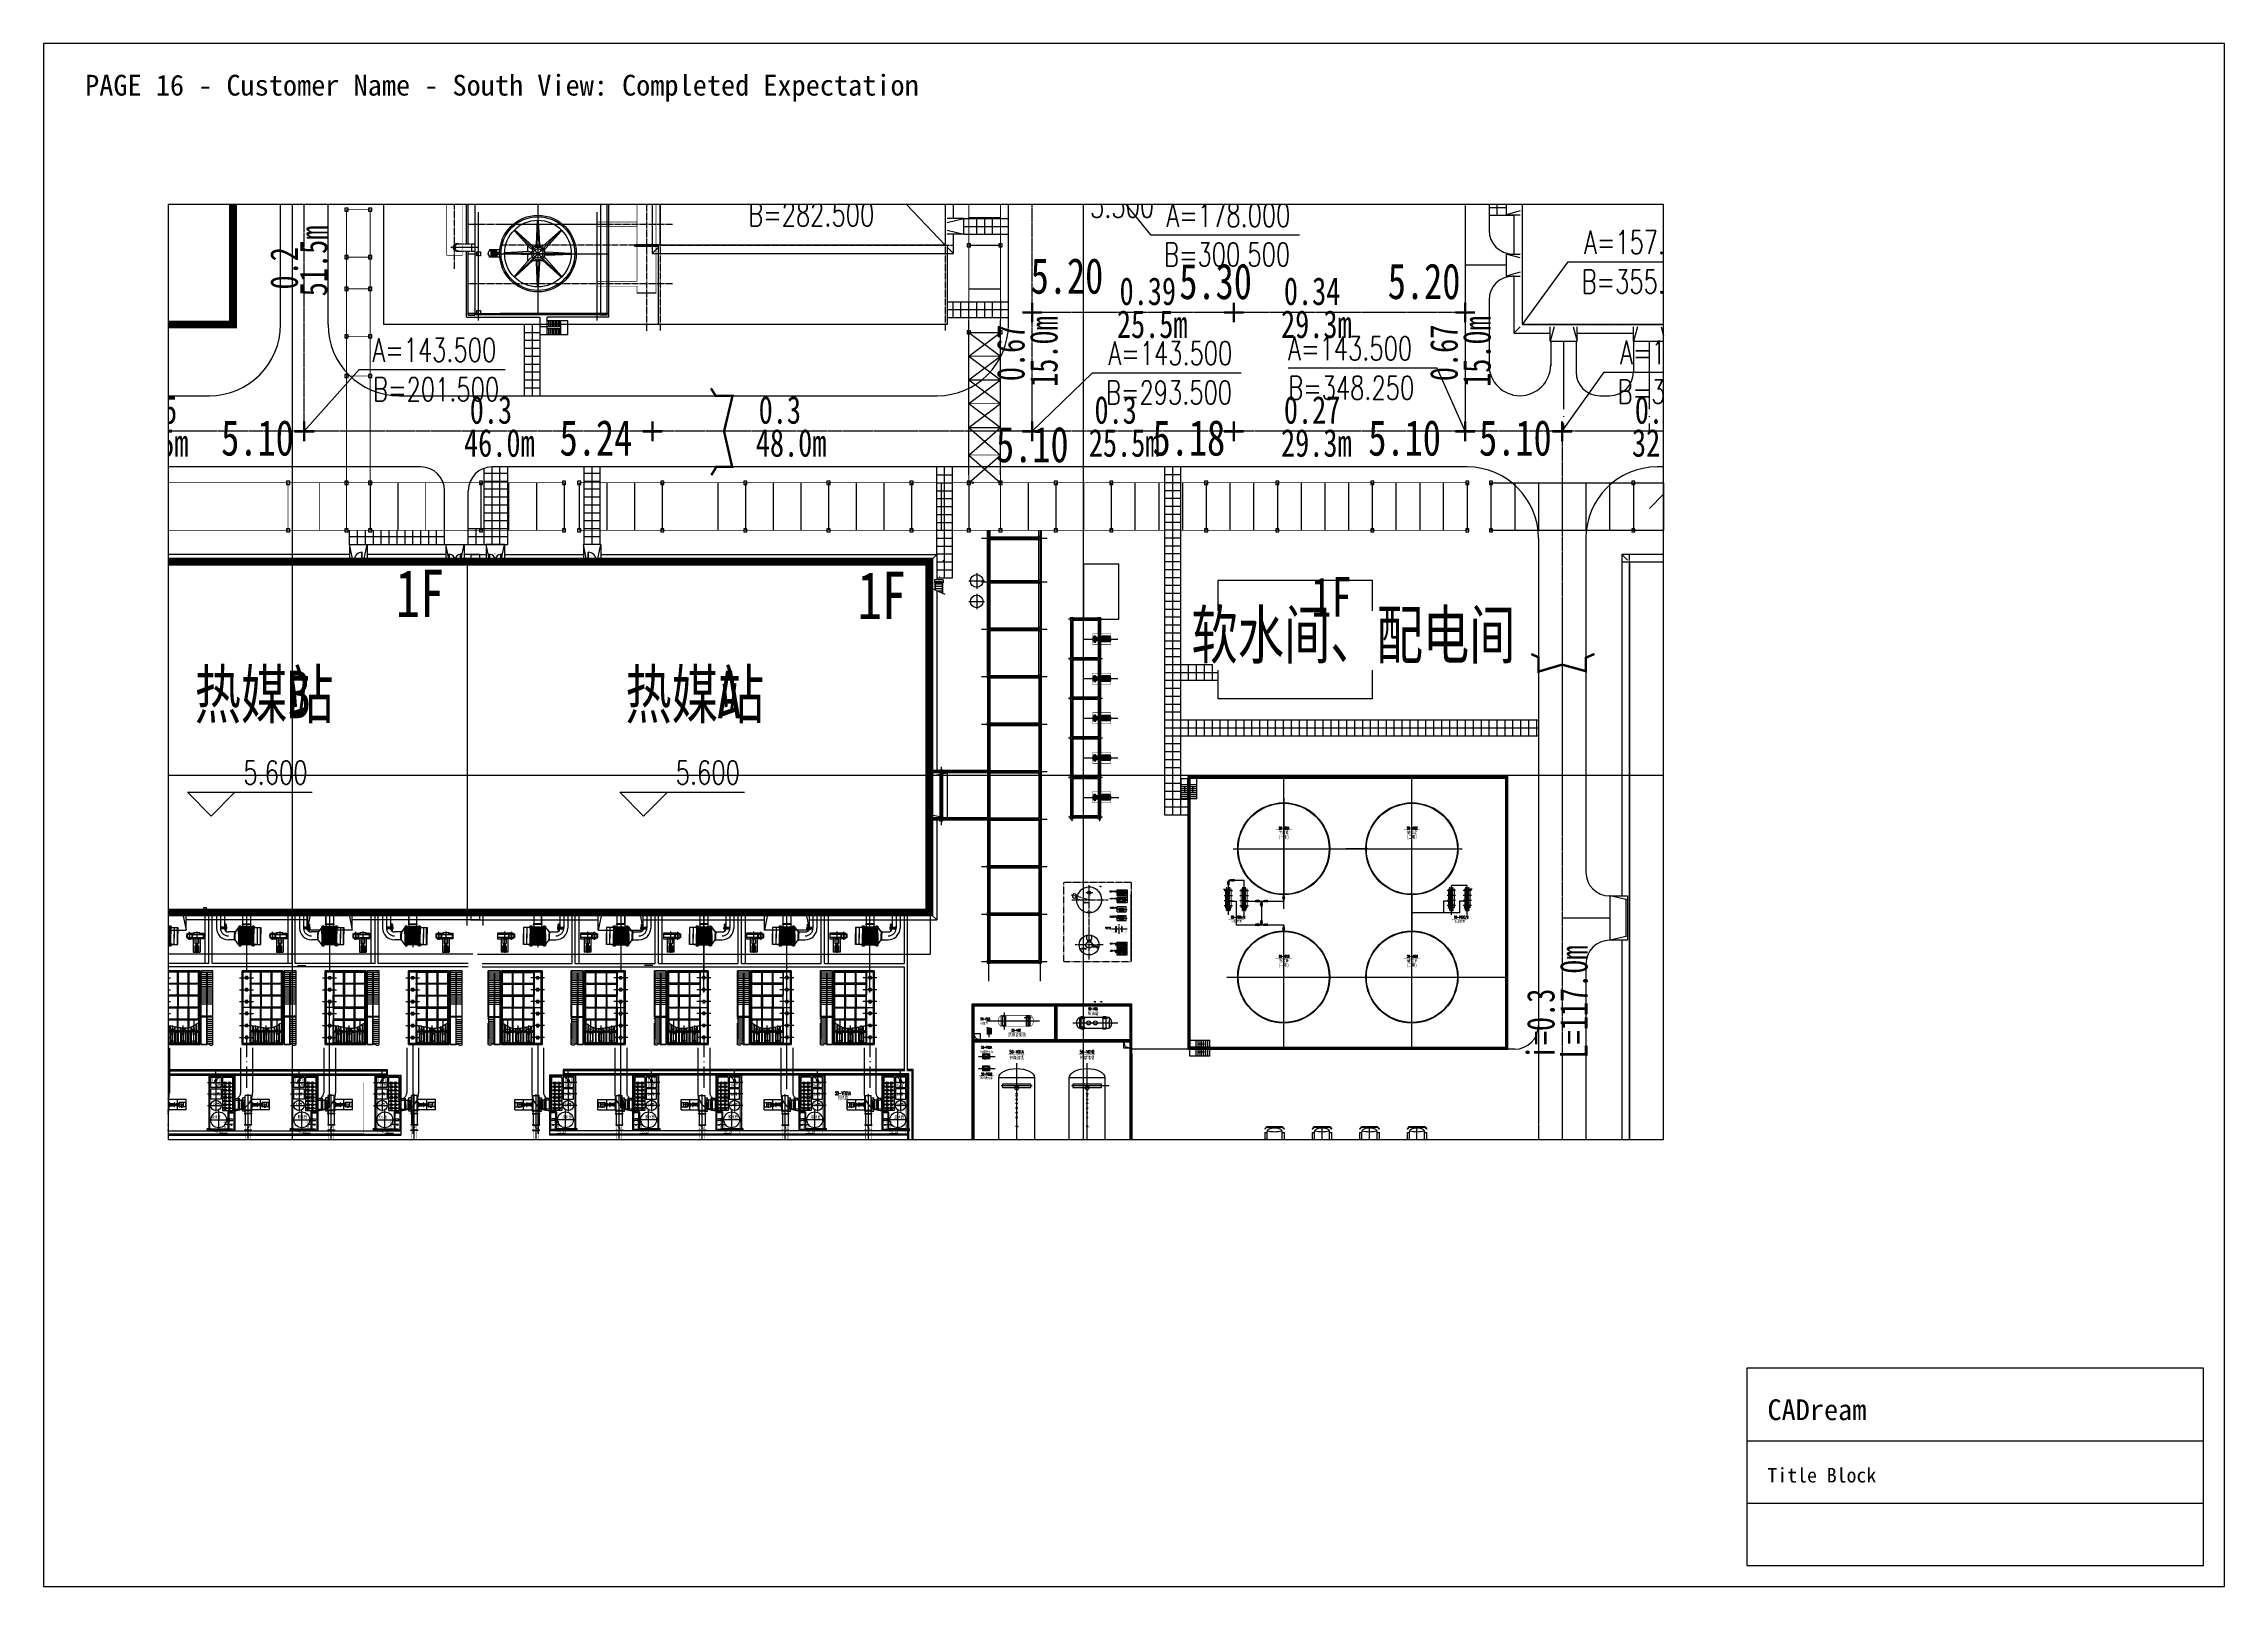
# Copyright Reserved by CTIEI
# Paper-space layout 'Layout1' of a CAD drawing. Header units: metres, sheet in millimetres. Extents: x 0 to 420, y 0 to 297.
# The model-space entities are those that its viewports show. They can reach past a viewport. Long polylines and large blocks are cut down to what shows.
import ezdxf
from ezdxf.enums import TextEntityAlignment as Align

# ---------------------------------------------------------------- set-up
doc = ezdxf.new("R2010")
doc.units = ezdxf.units.M
for name, pattern in [('1 实线', [0]), ('2 虚线', [5.75, 4.5, -1.25]), ('4 点画线', [9, 6.25, -1.25, 0.25, -1.25]), ('5 双点画线', [10.5, 6.25, -1.25, 0.25, -1.25, 0.25, -1.25]), ('ACAD_ISO05W100', [33, 24, -3, 0, -3, 0, -3]), ('CENTER', [50.8, 31.75, -6.35, 6.35, -6.35]), ('CENTER2', [28.575, 19.05, -3.175, 3.175, -3.175]), ('CONTINOUS', [0]), ('DASH', [0.35, 0.25, -0.1]), ('DASHED', [19.05, 12.7, -6.35]), ('DASHED2', [0.375, 0.25, -0.125]), ('DOTE', [2.42, 2, -0.2, 0.02, -0.2]), ('PF_CENTER', [400, 250, -50, 50, -50]), ('PF_DASHED', [150, 100, -50]), ('PF_DIVIDE', [250, 100, -50, 0, -50, 0, -50]), ('PHANTOM2', [1.25, 0.625, -0.125, 0.125, -0.125, 0.125, -0.125])]:
    doc.linetypes.add(name, pattern=pattern)
for name, color, linetype in [('01', 7, 'CONTINUOUS'), ('010', 6, 'CONTINUOUS'), ('02', 1, 'CONTINUOUS'), ('03', 3, 'CENTER'), ('04', 2, 'PF_DASHED'), ('05', 4, 'PF_CENTER'), ('07', 6, 'PF_DIVIDE'), ('1', 7, 'CONTINUOUS'), ('1A', 7, 'CONTINUOUS'), ('3', 1, 'PHANTOM2'), ('3中心线层', 1, 'CENTER'), ('AXIS', 3, 'CONTINUOUS'), ('AXIS_LINE', 1, 'CENTER'), ('BODY', 1, 'CONTINUOUS'), ('CENTER', 2, 'CENTER'), ('DIM', 3, 'CONTINUOUS'), ('DIM_COOR', 3, 'CONTINUOUS'), ('DIM_ELEV', 3, 'CONTINUOUS'), ('DIM_SYMB', 3, 'CONTINUOUS'), ('DL', 7, 'CONTINUOUS'), ('DOTE', 1, 'DOTE'), ('GROUND', 2, 'CONTINUOUS'), ('GT', 30, 'CONTINUOUS'), ('JICHU', 3, 'CONTINUOUS'), ('LATRINE', 225, 'CONTINUOUS'), ('PUB_DIM', 3, 'CONTINUOUS'), ('PUB_TEXT', 7, 'CONTINUOUS'), ('road', 2, 'CONTINUOUS'), ('SHEET_BORDER', 8, 'Continuous'), ('SHEET_TEXT', 5, 'Continuous'), ('SHEET_TITLEBLOCK', 7, 'Continuous'), ('SHEET_VIEWPORT_FRAME', 6, 'Continuous'), ('STAIR', 2, 'CONTINUOUS'), ('THIN', 7, 'CONTINUOUS'), ('TKX', 3, 'CONTINUOUS'), ('WALL', 141, 'CONTINUOUS'), ('中心线', 3, 'CENTER'), ('基本标注', 4, 'CONTINUOUS'), ('基础', 4, 'CONTINUOUS'), ('基础线', 1, 'CONTINUOUS'), ('墙线', 1, 'CONTINUOUS'), ('定位中心线', 3, 'CENTER2'), ('建筑各种基础线', 6, 'CONTINUOUS'), ('循环水管', 3, 'CONTINUOUS'), ('方格网', 6, 'CONTINUOUS'), ('热媒站中心线', 3, 'CENTER'), ('管架', 30, 'CONTINUOUS'), ('粗实线', 1, 'CONTINUOUS'), ('设备', 4, 'CONTINUOUS'), ('设备外型线', 4, 'CONTINUOUS')]:
    doc.layers.add(name, color=color, linetype=linetype)
for name, color, linetype, lineweight in [('01 粗实线', 7, '1 实线', 50), ('02 细灰线', 253, '1 实线', 25), ('03 细红线', 6, '1 实线', 25), ('04 虚线', 54, '2 虚线', 25), ('05 点画线', 141, '4 点画线', 25), ('07 双点画线', 6, '5 双点画线', 25), ('EQPT', 7, 'CONTINUOUS', 40)]:
    doc.layers.add(name, color=color, linetype=linetype, lineweight=lineweight)
doc.styles.add('_HZTXT', font='simplex.shx', dxfattribs={"width": 0.75, "bigfont": 'HZTXT.shx'})
doc.styles.add('_TCH_DIM', font='SIMPLEX', dxfattribs={"bigfont": 'GBCBIG'})
doc.styles.add('DIM_FONT', font='SIMPLEX', dxfattribs={"width": 0.7, "bigfont": 'GBCBIG'})
doc.styles.add('JOHNWOO', font='fszk.shx', dxfattribs={"width": 0.7, "bigfont": 'hztxt.shx'})
doc.styles.add('YU1', font='txt', dxfattribs={"width": 0.75})

# ---------------------------------------------------------------- blocks, each defined once
blk = doc.blocks.new('CADREAM_TITLEBLOCK_V1')
at = {"layer": 'SHEET_TITLEBLOCK'}
for p, q in [((0, 24), (88, 24)), ((0, 12), (88, 12))]:
    blk.add_line(p, q, dxfattribs=at)
blk.add_lwpolyline([(0, 0), (88, 0), (88, 38), (0, 38)], close=True, dxfattribs=at)
for s, height, p in [('CADream', 4, (4, 28)), ('Title Block', 2.8, (4, 16))]:
    blk.add_text(s, height=height, dxfattribs=at).set_placement(p)
blk = doc.blocks.new('A$C58FD6C44')
at = {"layer": 'JICHU'}
for p, q in [((0, 75), (150, 75)), ((75, 150), (75, 0))]:
    blk.add_line(p, q, dxfattribs=at)
blk = doc.blocks.new('A$C3CAE5930')
at = {"layer": '1A'}
for p, q in [((0, 865, 0), (99, 518, 0)), ((0, 14, 0), (99, 360, 0)), ((87, 507, 0), (130, 507, 0)), ((87, 372, 0), (130, 372, 0)), ((99, 518, 0), (119, 518, 0)), ((99, 360, 0), (119, 360, 0)), ((218, 865, 0), (119, 518, 0)), ((218, 14, 0), (119, 360, 0))]:
    blk.add_line(p, q, dxfattribs=at)
for centre, radius, start, end in [((109, 439, 0), 439, 75.62229, 104.37771), ((109, 439, 0), 439, 255.62229, 284.37771), ((87, 439, 0), 67.5, 90, 180), ((87, 439, 0), 67.5, 180, 270), ((130, 417, 0), 90, 14.47751, 90), ((130, 462, 0), 90, 270, 345.52249)]:
    blk.add_arc(centre, radius, start, end, dxfattribs=at)
blk = doc.blocks.new('A$C214432DA')
at = {"layer": '1A', "xscale": 2.100000000000363, "yscale": 2.100000000000363, "zscale": 2.100000000000363}
blk.add_blockref('A$C3CAE5930', (0, 0, 0), dxfattribs=at)
blk = doc.blocks.new('A$C4640729A')
for p, q in [((16, 289), (26, 295)), ((16, 289), (16, 170)), ((16, 51), (16, 170)), ((16, 51), (26, 46)), ((26, 340), (26, 170)), ((26, 340), (53, 340)), ((26, 0), (26, 170)), ((26, 0), (53, 0)), ((53, 340), (53, 170)), ((56, 303), (53, 306)), ((53, 0), (53, 170)), ((56, 38), (53, 35)), ((56, 303), (56, 170)), ((56, 38), (56, 170))]:
    blk.add_line(p, q)
at = {"layer": '中心线'}
for p, q in [((0, 318), (78, 318)), ((0, 23), (78, 23))]:
    blk.add_line(p, q, dxfattribs=at)
blk = doc.blocks.new('A$C33160A48')
at = {"layer": '02'}
for p, q in [((0, 430), (250, 430)), ((0, 400), (250, 400)), ((0, 30), (250, 30)), ((20, 400), (230, 30)), ((20, 30), (230, 400)), ((0, 0), (250, 0))]:
    blk.add_line(p, q, dxfattribs=at)
blk.add_circle((125, 215), 101, dxfattribs=at)
blk = doc.blocks.new('A$C57282EAF')
at = {"layer": 'DIM', "ltscale": 30}
blk.add_line((-402548, 462100), (-402538, 462100), dxfattribs=at)
at = {"layer": 'DIM', "color": 4, "linetype": 'Continuous', "ltscale": 30}
blk.add_arc((-402548, 465828), 4322, 257.52875, 282.47125, dxfattribs=at)
at = {"layer": 'THIN', "color": 4, "linetype": 'Continuous'}
for p, q in [((-403568, 462100), (-403795, 461873)), ((-403795, 461873), (-403762, 461839)), ((-403795, 461416), (-403795, 460333)), ((-403795, 461416), (-403500, 461416)), ((-403548, 462053), (-403762, 461839)), ((-402642, 462100), (-403568, 462100)), ((-401547, 462053), (-403548, 462053)), ((-403499, 453315), (-403499, 461520)), ((-402832, 462053), (-402832, 461948)), ((-402593, 462123), (-402593, 462055)), ((-402503, 462100), (-402593, 462100)), ((-402503, 462123), (-402503, 462055)), ((-401528, 462100), (-402459, 462100)), ((-402263, 462053), (-402263, 461948)), ((-401591, 453315), (-401591, 461520)), ((-401591, 461416), (-401296, 461416)), ((-401547, 462053), (-401334, 461839)), ((-401528, 462100), (-401301, 461873)), ((-401301, 461873), (-401334, 461839)), ((-401296, 460333), (-401296, 461416)), ((-403795, 460333), (-403500, 460333)), ((-403795, 460166), (-403500, 460166)), ((-403795, 460166), (-403795, 459083)), ((-403795, 459083), (-403500, 459083)), ((-403795, 458916), (-403795, 457833)), ((-403795, 458916), (-403500, 458916)), ((-403795, 457833), (-403500, 457833)), ((-403511, 457946), (-403500, 457946)), ((-401596, 457946), (-401585, 457946)), ((-401591, 460333), (-401296, 460333)), ((-401591, 460166), (-401296, 460166)), ((-401591, 459083), (-401296, 459083)), ((-401591, 458916), (-401296, 458916)), ((-401591, 457833), (-401296, 457833)), ((-401296, 459083), (-401296, 460166)), ((-401296, 457833), (-401296, 458916)), ((-403795, 453895), (-403795, 455035)), ((-403530, 455065), (-403765, 455065)), ((-403500, 453895), (-403500, 455035)), ((-403126, 451035), (-403126, 455215)), ((-403096, 455245), (-402001, 455245)), ((-401971, 451035), (-401971, 455215)), ((-401591, 453895), (-401591, 455035)), ((-401561, 455065), (-401326, 455065)), ((-401296, 453895), (-401296, 455035)), ((-403795, 452580), (-403795, 453720)), ((-403530, 453865), (-403765, 453865)), ((-403530, 453750), (-403765, 453750)), ((-403530, 452550), (-403765, 452550)), ((-403512, 452163), (-401585, 452163)), ((-403500, 452580), (-403500, 453720)), ((-402734, 452808), (-402548, 452800)), ((-402405, 452800), (-402644, 452800)), ((-402545, 452876), (-402545, 452728)), ((-401591, 452580), (-401591, 453720)), ((-401561, 453865), (-401326, 453865)), ((-401561, 453750), (-401326, 453750)), ((-401561, 452550), (-401326, 452550)), ((-401296, 452580), (-401296, 453720)), ((-403845, 450161), (-403845, 451301)), ((-403580, 451331), (-403815, 451331)), ((-403580, 450131), (-403815, 450131)), ((-403795, 451895), (-403795, 451269)), ((-403795, 451269), (-401301, 451269)), ((-403795, 451035), (-401301, 451035)), ((-403795, 451035), (-403795, 449679)), ((-403500, 450625), (-403795, 450625)), ((-403795, 449389), (-403795, 449679)), ((-403500, 449658), (-403785, 449639)), ((-403550, 450161), (-403550, 451301)), ((-403511, 449395), (-401585, 449395)), ((-403500, 449658), (-403500, 451035)), ((-403500, 449658), (-401596, 449658)), ((-402143, 449909), (-402252, 449984)), ((-402117, 449925), (-402199, 450004)), ((-402103, 449838), (-402103, 449747)), ((-402080, 449838), (-402080, 449747)), ((-402063, 449925), (-401981, 450004)), ((-402036, 449909), (-401928, 449984)), ((-401591, 449658), (-401591, 451035)), ((-401591, 450625), (-401296, 450625)), ((-401591, 449658), (-401306, 449639)), ((-401541, 450161), (-401541, 451301)), ((-401511, 451331), (-401276, 451331)), ((-401511, 450131), (-401276, 450131)), ((-401296, 451269), (-401296, 451879)), ((-401296, 449679), (-401296, 451035)), ((-401296, 449389), (-401296, 449658)), ((-401246, 450161), (-401246, 451301)), ((-403606, 449200), (-401490, 449200))]:
    blk.add_line(p, q, dxfattribs=at)
at = {"layer": 'THIN', "linetype": 'Continuous'}
for p, q in [((-402618, 462123), (-402618, 462077)), ((-402618, 462123), (-402593, 462123)), ((-402618, 462077), (-402593, 462077)), ((-402486, 462037), (-402609, 462037)), ((-402594, 462019), (-402594, 461969)), ((-402503, 462101), (-402504, 462100)), ((-402478, 462123), (-402503, 462123)), ((-402478, 462077), (-402503, 462077)), ((-402501, 462019), (-402501, 461969)), ((-402478, 462077), (-402478, 462123))]:
    blk.add_line(p, q, dxfattribs=at)
at = {"layer": 'THIN', "color": 4, "linetype": 'Continuous'}
blk.add_circle((-402548, 453755), 91.1, dxfattribs=at)
for centre, radius, start, end in [((-403275, 461519), 224, 156.70372, 179.63453), ((-403196, 461483), 312, 137.94745, 156.3953), ((-403056, 461359), 499, 124.5927, 138.08064), ((-402891, 461123), 786, 114.83382, 124.78497), ((-402737, 460799), 1145, 107.22959, 114.97078), ((-402626, 460447), 1515, 100.89726, 107.31751), ((-402566, 460147), 1820, 95.27845, 100.95618), ((-402549, 459974), 1994, 89.97989, 95.32298), ((-402547, 459974), 1994, 84.67702, 90.02011), ((-402530, 460147), 1820, 79.04383, 84.72155), ((-402470, 460447), 1515, 72.68249, 79.10274), ((-402358, 460799), 1145, 65.02922, 72.77041), ((-402205, 461123), 786, 55.21503, 65.16618), ((-402035, 461359), 499, 41.91936, 55.4073), ((-401895, 461483), 312, 23.60469, 42.05254), ((-401816, 461519), 224, 0.36547, 23.29628), ((-403765, 455035), 30, 90, 180), ((-403530, 455035), 30, 0, 90), ((-403096, 455215), 30, 90, 180), ((-402001, 455215), 30, 0, 90), ((-401561, 455035), 30, 90, 180), ((-401326, 455035), 30, 0, 90), ((-403512, 451879), 284, 90, 180), ((-403765, 453895), 30, 180, 270), ((-403765, 453720), 30, 90, 180), ((-403765, 452580), 30, 180, 270), ((-403530, 453895), 30, 270, 0), ((-403530, 453720), 30, 0, 90), ((-403530, 452580), 30, 270, 0), ((-403275, 453249), 224, 180.36547, 203.29628), ((-403196, 453285), 312, 203.6047, 222.05255), ((-403056, 453409), 499, 221.91936, 235.4073), ((-402891, 453644), 786, 235.21503, 245.16618), ((-402737, 453969), 1145, 245.02922, 252.77041), ((-402626, 454321), 1515, 252.68249, 259.10274), ((-402566, 454621), 1820, 259.04382, 264.72155), ((-402547, 454793), 1994, 269.97989, 275.32298), ((-402530, 454621), 1820, 275.27845, 280.95617), ((-402470, 454321), 1515, 280.89726, 287.31751), ((-402358, 453969), 1145, 287.22959, 294.97078), ((-402205, 453644), 786, 294.83382, 304.78497), ((-402035, 453409), 499, 304.5927, 318.08064), ((-401895, 453285), 312, 317.94746, 336.39531), ((-401816, 453249), 224, 336.70372, 359.63453), ((-401561, 453895), 30, 180, 270), ((-401561, 453720), 30, 90, 180), ((-401561, 452580), 30, 180, 270), ((-401580, 451879), 284, 0, 90), ((-401326, 453895), 30, 270, 0), ((-401326, 453720), 30, 0, 90), ((-401326, 452580), 30, 270, 0), ((-403815, 451301), 30, 90, 180), ((-403815, 450161), 30, 180, 270), ((-403511, 449679), 284, 180, 270), ((-403606, 449390), 189, 180, 270), ((-403580, 451301), 30, 0, 90), ((-403580, 450161), 30, 270, 0), ((-401580, 449679), 284, 270, 0), ((-401511, 451301), 30, 90, 180), ((-401511, 450161), 30, 180, 270), ((-401485, 449390), 189, 270, 0), ((-401276, 451301), 30, 0, 90), ((-401276, 450161), 30, 270, 0)]:
    blk.add_arc(centre, radius, start, end, dxfattribs=at)
for points in [[(-403500, 460565, 220), (-403500, 457376, 220), (-403634, 457376, 220), (-403634, 460565, 220)], [(-402337, 449884, 220), (-401842, 449884, 220), (-401847, 449913, 220), (-402333, 449913, 220)], [(-402337, 449884, 220), (-401842, 449884, 220), (-401842, 449884, 220), (-402337, 449884, 220)], [(-402333, 449854, 220), (-401847, 449854, 220), (-401842, 449884, 220), (-402337, 449884, 220)], [(-402333, 449913, 220), (-401847, 449913, 220), (-401861, 449941, 220), (-402319, 449941, 220)], [(-402333, 449913, 220), (-401847, 449913, 220), (-401847, 449913, 220), (-402333, 449913, 220)], [(-402319, 449826, 220), (-401861, 449826, 220), (-401847, 449854, 220), (-402333, 449854, 220)], [(-402333, 449854, 220), (-401847, 449854, 220), (-401847, 449854, 220), (-402333, 449854, 220)], [(-402324, 449884, 220), (-401856, 449884, 220), (-401860, 449910, 220), (-402319, 449910, 220)], [(-402324, 449884, 220), (-401856, 449884, 220), (-401856, 449884, 220), (-402324, 449884, 220)], [(-402319, 449857, 220), (-401860, 449857, 220), (-401856, 449884, 220), (-402324, 449884, 220)], [(-402319, 449941, 220), (-401861, 449941, 220), (-401884, 449967, 220), (-402296, 449967, 220)], [(-402319, 449941, 220), (-401861, 449941, 220), (-401861, 449941, 220), (-402319, 449941, 220)], [(-402319, 449910, 220), (-401860, 449910, 220), (-401874, 449936, 220), (-402306, 449936, 220)], [(-402319, 449910, 220), (-401860, 449910, 220), (-401860, 449910, 220), (-402319, 449910, 220)], [(-402319, 449857, 220), (-401860, 449857, 220), (-401860, 449857, 220), (-402319, 449857, 220)], [(-402306, 449831, 220), (-401874, 449831, 220), (-401860, 449857, 220), (-402319, 449857, 220)], [(-402319, 449826, 220), (-401861, 449826, 220), (-401861, 449826, 220), (-402319, 449826, 220)], [(-402296, 449800, 220), (-401884, 449800, 220), (-401861, 449826, 220), (-402319, 449826, 220)], [(-402306, 449936, 220), (-401874, 449936, 220), (-401895, 449960, 220), (-402284, 449960, 220)], [(-402306, 449936, 220), (-401874, 449936, 220), (-401874, 449936, 220), (-402306, 449936, 220)], [(-402284, 449808, 220), (-401895, 449808, 220), (-401874, 449831, 220), (-402306, 449831, 220)], [(-402306, 449831, 220), (-401874, 449831, 220), (-401874, 449831, 220), (-402306, 449831, 220)], [(-402296, 449967, 220), (-401884, 449967, 220), (-401915, 449990, 220), (-402265, 449990, 220)], [(-402296, 449967, 220), (-401884, 449967, 220), (-401884, 449967, 220), (-402296, 449967, 220)], [(-402296, 449800, 220), (-401884, 449800, 220), (-401884, 449800, 220), (-402296, 449800, 220)], [(-402265, 449777, 220), (-401915, 449777, 220), (-401884, 449800, 220), (-402296, 449800, 220)], [(-402284, 449960, 220), (-401895, 449960, 220), (-401924, 449980, 220), (-402255, 449980, 220)], [(-402284, 449960, 220), (-401895, 449960, 220), (-401895, 449960, 220), (-402284, 449960, 220)], [(-402284, 449808, 220), (-401895, 449808, 220), (-401895, 449808, 220), (-402284, 449808, 220)], [(-402255, 449787, 220), (-401924, 449787, 220), (-401895, 449808, 220), (-402284, 449808, 220)], [(-402265, 449990, 220), (-401915, 449990, 220), (-401952, 450009, 220), (-402227, 450009, 220)], [(-402265, 449990, 220), (-401915, 449990, 220), (-401915, 449990, 220), (-402265, 449990, 220)], [(-402265, 449777, 220), (-401915, 449777, 220), (-401915, 449777, 220), (-402265, 449777, 220)], [(-402227, 449758, 220), (-401952, 449758, 220), (-401915, 449777, 220), (-402265, 449777, 220)], [(-402255, 449980, 220), (-401924, 449980, 220), (-401960, 449997, 220), (-402220, 449997, 220)], [(-402255, 449980, 220), (-401924, 449980, 220), (-401924, 449980, 220), (-402255, 449980, 220)], [(-402255, 449787, 220), (-401924, 449787, 220), (-401924, 449787, 220), (-402255, 449787, 220)], [(-402220, 449770, 220), (-401960, 449770, 220), (-401924, 449787, 220), (-402255, 449787, 220)], [(-402227, 450009, 220), (-401952, 450009, 220), (-401995, 450023, 220), (-402185, 450023, 220)], [(-402227, 450009, 220), (-401952, 450009, 220), (-401952, 450009, 220), (-402227, 450009, 220)], [(-402227, 449758, 220), (-401952, 449758, 220), (-401952, 449758, 220), (-402227, 449758, 220)], [(-402185, 449744, 220), (-401995, 449744, 220), (-401952, 449758, 220), (-402227, 449758, 220)], [(-402220, 449997, 220), (-401960, 449997, 220), (-402000, 450010, 220), (-402179, 450010, 220)], [(-402220, 449997, 220), (-401960, 449997, 220), (-401960, 449997, 220), (-402220, 449997, 220)], [(-402220, 449770, 220), (-401960, 449770, 220), (-401960, 449770, 220), (-402220, 449770, 220)], [(-402179, 449757, 220), (-402000, 449757, 220), (-401960, 449770, 220), (-402220, 449770, 220)], [(-402185, 450023, 220), (-401995, 450023, 220), (-402041, 450031, 220), (-402138, 450031, 220)], [(-402185, 450023, 220), (-401995, 450023, 220), (-401995, 450023, 220), (-402185, 450023, 220)], [(-402185, 449744, 220), (-401995, 449744, 220), (-401995, 449744, 220), (-402185, 449744, 220)], [(-402138, 449736, 220), (-402041, 449736, 220), (-401995, 449744, 220), (-402185, 449744, 220)], [(-402179, 450010, 220), (-402000, 450010, 220), (-402044, 450018, 220), (-402135, 450018, 220)], [(-402179, 450010, 220), (-402000, 450010, 220), (-402000, 450010, 220), (-402179, 450010, 220)], [(-402179, 449757, 220), (-402000, 449757, 220), (-402000, 449757, 220), (-402179, 449757, 220)], [(-402135, 449749, 220), (-402044, 449749, 220), (-402000, 449757, 220), (-402179, 449757, 220)], [(-402153, 449884, 220), (-402026, 449884, 220), (-402028, 449892, 220), (-402152, 449892, 220)], [(-402153, 449884, 220), (-402026, 449884, 220), (-402026, 449884, 220), (-402153, 449884, 220)], [(-402152, 449875, 220), (-402028, 449875, 220), (-402026, 449884, 220), (-402153, 449884, 220)], [(-402152, 449892, 220), (-402028, 449892, 220), (-402031, 449901, 220), (-402148, 449901, 220)], [(-402152, 449892, 220), (-402028, 449892, 220), (-402028, 449892, 220), (-402152, 449892, 220)], [(-402152, 449875, 220), (-402028, 449875, 220), (-402028, 449875, 220), (-402152, 449875, 220)], [(-402148, 449866, 220), (-402031, 449866, 220), (-402028, 449875, 220), (-402152, 449875, 220)], [(-402148, 449901, 220), (-402031, 449901, 220), (-402037, 449909, 220), (-402142, 449909, 220)], [(-402148, 449901, 220), (-402031, 449901, 220), (-402031, 449901, 220), (-402148, 449901, 220)], [(-402148, 449866, 220), (-402031, 449866, 220), (-402031, 449866, 220), (-402148, 449866, 220)], [(-402142, 449858, 220), (-402037, 449858, 220), (-402031, 449866, 220), (-402148, 449866, 220)], [(-402142, 449909, 220), (-402037, 449909, 220), (-402045, 449916, 220), (-402134, 449916, 220)], [(-402142, 449909, 220), (-402037, 449909, 220), (-402037, 449909, 220), (-402142, 449909, 220)], [(-402142, 449858, 220), (-402037, 449858, 220), (-402037, 449858, 220), (-402142, 449858, 220)], [(-402134, 449851, 220), (-402045, 449851, 220), (-402037, 449858, 220), (-402142, 449858, 220)], [(-402138, 450031, 220), (-402041, 450031, 220), (-402090, 450034, 220)], [(-402138, 450031, 220), (-402041, 450031, 220), (-402041, 450031, 220), (-402138, 450031, 220)], [(-402138, 449736, 220), (-402041, 449736, 220), (-402041, 449736, 220), (-402138, 449736, 220)], [(-402090, 449733, 220), (-402090, 449733, 220), (-402041, 449736, 220), (-402138, 449736, 220)], [(-402135, 450018, 220), (-402044, 450018, 220), (-402090, 450020, 220)], [(-402135, 450018, 220), (-402044, 450018, 220), (-402044, 450018, 220), (-402135, 450018, 220)], [(-402135, 449749, 220), (-402044, 449749, 220), (-402044, 449749, 220), (-402135, 449749, 220)], [(-402090, 449747, 220), (-402090, 449747, 220), (-402044, 449749, 220), (-402135, 449749, 220)], [(-402134, 449916, 220), (-402045, 449916, 220), (-402055, 449921, 220), (-402125, 449921, 220)], [(-402134, 449916, 220), (-402045, 449916, 220), (-402045, 449916, 220), (-402134, 449916, 220)], [(-402134, 449851, 220), (-402045, 449851, 220), (-402045, 449851, 220), (-402134, 449851, 220)], [(-402125, 449846, 220), (-402055, 449846, 220), (-402045, 449851, 220), (-402134, 449851, 220)], [(-402125, 449921, 220), (-402055, 449921, 220), (-402065, 449926, 220), (-402114, 449926, 220)], [(-402125, 449921, 220), (-402055, 449921, 220), (-402055, 449921, 220), (-402125, 449921, 220)], [(-402125, 449846, 220), (-402055, 449846, 220), (-402055, 449846, 220), (-402125, 449846, 220)], [(-402114, 449841, 220), (-402065, 449841, 220), (-402055, 449846, 220), (-402125, 449846, 220)], [(-402114, 449926, 220), (-402065, 449926, 220), (-402077, 449928, 220), (-402102, 449928, 220)], [(-402114, 449926, 220), (-402065, 449926, 220), (-402065, 449926, 220), (-402114, 449926, 220)], [(-402114, 449841, 220), (-402065, 449841, 220), (-402065, 449841, 220), (-402114, 449841, 220)], [(-402102, 449839, 220), (-402077, 449839, 220), (-402065, 449841, 220), (-402114, 449841, 220)], [(-402102, 449928, 220), (-402077, 449928, 220), (-402090, 449929, 220)], [(-402102, 449928, 220), (-402077, 449928, 220), (-402077, 449928, 220), (-402102, 449928, 220)], [(-402102, 449839, 220), (-402077, 449839, 220), (-402077, 449839, 220), (-402102, 449839, 220)], [(-402090, 449838, 220), (-402090, 449838, 220), (-402077, 449839, 220), (-402102, 449839, 220)]]:
    blk.add_3dface(points, dxfattribs=at)
at = {"layer": 'THIN', "linetype": 'Continuous'}
blk.add_3dface([(-402609, 462055), (-402609, 462019), (-402486, 462019), (-402486, 462055)], dxfattribs=at)
blk = doc.blocks.new('A$C5E2113E2')
at = {"layer": 'DOTE', "linetype": 'DOTE'}
for p, q in [((1.44, 92.44), (111.44, 92.44)), ((2.44, 1.44), (2.44, 93.44)), ((110.44, 1.44), (110.44, 93.44)), ((1.44, 2.44), (111.44, 2.44))]:
    blk.add_line(p, q, dxfattribs=at)
at = {"layer": 'GROUND'}
for p, q in [((15.14, 92.68), (14.64, 94.88)), ((14.64, 92.68), (14.64, 94.88)), ((14.64, 94.88), (20.24, 94.88)), ((19.74, 92.68), (20.24, 94.88)), ((20.24, 94.88), (20.24, 92.68)), ((39.14, 92.68), (38.64, 94.88)), ((38.64, 92.68), (38.64, 94.88)), ((38.64, 94.88), (44.24, 94.88)), ((43.74, 92.68), (44.24, 94.88)), ((44.24, 94.88), (44.24, 92.68)), ((69.14, 92.68), (68.64, 94.88)), ((68.64, 92.68), (68.64, 94.88)), ((68.64, 94.88), (74.24, 94.88)), ((73.74, 92.68), (74.24, 94.88)), ((74.24, 94.88), (74.24, 92.68)), ((99.14, 92.68), (98.64, 94.88)), ((98.64, 92.68), (98.64, 94.88)), ((98.64, 94.88), (104.24, 94.88)), ((103.74, 92.68), (104.24, 94.88)), ((104.24, 94.88), (104.24, 92.68)), ((14.64, 93.38), (1.5, 93.38)), ((1.5, 93.38), (1.5, 50.24)), ((2.2, 92.68), (1.5, 93.38)), ((20.24, 92.68), (14.64, 92.68)), ((38.64, 93.38), (20.24, 93.38)), ((44.24, 92.68), (38.64, 92.68)), ((55.74, 93.38), (44.24, 93.38)), ((68.64, 93.38), (55.74, 93.38)), ((74.24, 92.68), (68.64, 92.68)), ((98.64, 93.38), (74.24, 93.38)), ((104.24, 92.68), (98.64, 92.68)), ((111.38, 93.38), (104.24, 93.38)), ((110.68, 92.68), (111.38, 93.38)), ((110.93, 91.94), (110.68, 91.94)), ((110.98, 91.89), (110.68, 91.89)), ((110.68, 91.39), (110.98, 91.39)), ((110.68, 91.34), (110.93, 91.34)), ((110.98, 91.89), (110.93, 91.94)), ((110.98, 91.39), (110.93, 91.34)), ((110.95, 91.39), (110.95, 91.89)), ((110.98, 91.39), (110.98, 91.89)), ((111.38, 93.38), (111.38, 50.24)), ((2.2, 49.74), (0, 50.24)), ((0, 50.24), (2.2, 50.24)), ((0, 44.64), (0, 50.24)), ((2.2, 50.24), (2.2, 44.64)), ((110.68, 49.74), (112.88, 50.24)), ((112.88, 50.24), (110.68, 50.24)), ((110.68, 50.24), (110.68, 44.64)), ((112.88, 44.64), (112.88, 50.24)), ((2.2, 45.14), (0, 44.64)), ((2.2, 44.64), (0, 44.64)), ((1.5, 44.64), (1.5, 1.5)), ((110.68, 45.14), (112.88, 44.64)), ((110.68, 44.64), (112.88, 44.64)), ((111.38, 44.64), (111.38, 1.5)), ((2.2, 2.2), (1.5, 1.5)), ((1.5, 1.5), (14.64, 1.5)), ((15.14, 2.2), (14.64, 0)), ((20.24, 2.2), (14.64, 2.2)), ((14.64, 2.2), (14.64, 0)), ((19.74, 2.2), (20.24, 0)), ((20.24, 0), (20.24, 2.2)), ((20.24, 1.5), (38.64, 1.5)), ((39.14, 2.2), (38.64, 0)), ((44.24, 2.2), (38.64, 2.2)), ((38.64, 2.2), (38.64, 0)), ((43.74, 2.2), (44.24, 0)), ((44.24, 0), (44.24, 2.2)), ((44.24, 1.5), (68.64, 1.5)), ((69.14, 2.2), (68.64, 0)), ((74.24, 2.2), (68.64, 2.2)), ((68.64, 2.2), (68.64, 0)), ((73.74, 2.2), (74.24, 0)), ((74.24, 0), (74.24, 2.2)), ((74.24, 1.5), (98.64, 1.5)), ((99.14, 2.2), (98.64, 0)), ((104.24, 2.2), (98.64, 2.2)), ((98.64, 2.2), (98.64, 0)), ((103.74, 2.2), (104.24, 0)), ((104.24, 0), (104.24, 2.2)), ((104.24, 1.5), (111.38, 1.5)), ((110.68, 2.2), (111.38, 1.5)), ((14.64, 0), (20.24, 0)), ((38.64, 0), (44.24, 0)), ((68.64, 0), (74.24, 0)), ((98.64, 0), (104.24, 0))]:
    blk.add_line(p, q, dxfattribs=at)
blk = doc.blocks.new('A$C17C66008')
for p, q in [((66500, 39600), (65400, 39600)), ((65500, 39300), (65400, 39300)), ((66400, 39300), (66500, 39300)), ((66500, 39300), (66500, 39600)), ((700, 31300), (700, 31600)), ((700, 31600), (1800, 31600)), ((800, 31300), (700, 31300)), ((1700, 31300), (1800, 31300))]:
    blk.add_line(p, q)
at = {"layer": 'DOTE'}
for p, q in [((2100, 43100), (65100, 43100)), ((2100, 2100), (2100, 43100)), ((65100, 2100), (65100, 43100)), ((2100, 2100), (65100, 2100))]:
    blk.add_line(p, q, dxfattribs=at)
at = {"layer": 'GROUND'}
for p, q in [((1000, 33800), (1000, 39950)), ((66200, 32350), (66200, 37967)), ((1000, 31600), (1000, 31800)), ((1000, 18750), (1000, 29633)), ((66200, 15300), (66200, 29850)), ((1000, 15950), (1000, 11000)), ((66200, 4600), (66200, 12800)), ((1000, 8200), (1000, 1000)), ((1800, 1800), (1000, 1000)), ((1000, 1000), (5600, 1000)), ((9000, 1000), (16100, 1000)), ((20100, 1000), (58050, 1000)), ((60850, 1000), (66200, 1000)), ((65400, 1800), (66200, 1000)), ((66200, 1000), (66200, 2100))]:
    blk.add_line(p, q, dxfattribs=at)
at = {"layer": 'STAIR'}
for p, q in [((0, 42750), (0, 39950)), ((0, 42750), (1800, 42750)), ((1800, 42250), (0, 42750)), ((1800, 40450), (0, 39950)), ((0, 39950), (1800, 39950)), ((65500, 39400), (65500, 39300)), ((66400, 39400), (65500, 39400)), ((65500, 39300), (65500, 37500)), ((65500, 39300), (65500, 37500)), ((65560, 39300), (65500, 39300)), ((65560, 39300), (65560, 37540)), ((66340, 39200), (65560, 39200)), ((66340, 39000), (65560, 39000)), ((66340, 38800), (65560, 38800)), ((66340, 38600), (65560, 38600)), ((66340, 39270), (66340, 38060)), ((66400, 39270), (66340, 39270)), ((66400, 39400), (66400, 39270)), ((66400, 39270), (66400, 38100)), ((66400, 39270), (66400, 38100)), ((65500, 37500), (65950, 37800)), ((66340, 38400), (65560, 38400)), ((66340, 38200), (65560, 38200)), ((66250, 38000), (65560, 38000)), ((65950, 37800), (65560, 37800)), ((65650, 37600), (65560, 37600)), ((65950, 37800), (66400, 38100)), ((65950, 37800), (65950, 37800)), ((65950, 37800), (65950, 37800)), ((65950, 37800), (65950, 37800)), ((65950, 37800), (65950, 37800)), ((0, 33800), (0, 31800)), ((0, 33800), (1800, 33800)), ((1800, 33300), (0, 33800)), ((1800, 33800), (1800, 31800)), ((1800, 32300), (0, 31800)), ((0, 31800), (1800, 31800)), ((800, 31400), (800, 31270)), ((1700, 31400), (800, 31400)), ((800, 31270), (800, 29500)), ((800, 31270), (800, 29500)), ((860, 31270), (800, 31270)), ((860, 31270), (860, 29540)), ((1640, 31200), (860, 31200)), ((1640, 31000), (860, 31000)), ((1640, 30800), (860, 30800)), ((1640, 30600), (860, 30600)), ((1640, 30400), (860, 30400)), ((1640, 31300), (1640, 30060)), ((1700, 31300), (1640, 31300)), ((1700, 31400), (1700, 31300)), ((1700, 31300), (1700, 30100)), ((1700, 31300), (1700, 30100)), ((67200, 32350), (65400, 32350)), ((65400, 31850), (67200, 32350)), ((65400, 30350), (67200, 29850)), ((67200, 29850), (67200, 32350)), ((800, 29500), (1250, 29800)), ((1640, 30200), (860, 30200)), ((1550, 30000), (860, 30000)), ((1250, 29800), (860, 29800)), ((950, 29600), (860, 29600)), ((1250, 29800), (1700, 30100)), ((1250, 29800), (1250, 29800)), ((1250, 29800), (1250, 29800)), ((1250, 29800), (1250, 29800)), ((1250, 29800), (1250, 29800)), ((67200, 29850), (65400, 29850)), ((0, 18750), (0, 15950)), ((0, 18750), (1800, 18750)), ((1800, 18250), (0, 18750)), ((1800, 16450), (0, 15950)), ((0, 15950), (1800, 15950)), ((67200, 15300), (65400, 15300)), ((65400, 14800), (67200, 15300)), ((67200, 12800), (67200, 15300)), ((65400, 13300), (67200, 12800)), ((67200, 12800), (65400, 12800)), ((0, 11000), (0, 8200)), ((0, 11000), (1800, 11000)), ((1800, 10500), (0, 11000)), ((1800, 8700), (0, 8200)), ((0, 8200), (1800, 8200)), ((67200, 4600), (65400, 4600)), ((65400, 4100), (67200, 4600)), ((67200, 2100), (67200, 4600)), ((5600, 0), (5600, 1800)), ((6100, 1800), (5600, 0)), ((5600, 0), (9000, 0)), ((8500, 1800), (9000, 0)), ((9000, 0), (9000, 1800)), ((16100, 0), (16100, 1800)), ((16600, 1800), (16100, 0)), ((16100, 0), (20100, 0)), ((19600, 1800), (20100, 0)), ((20100, 0), (20100, 1800)), ((58050, 0), (58050, 1800)), ((58550, 1800), (58050, 0)), ((58050, 0), (60850, 0)), ((60350, 1800), (60850, 0)), ((60850, 0), (60850, 1800)), ((65400, 2600), (67200, 2100)), ((67200, 2100), (65400, 2100))]:
    blk.add_line(p, q, dxfattribs=at)
blk = doc.blocks.new('A$C749D1FA9')
at = {"layer": 'DOTE'}
for p, q in [((-241626.42, 409243.24), (-241626.42, 409281.24)), ((-241781.42, 409280.24), (-241625.42, 409280.24)), ((-241781.42, 409244.24), (-241625.42, 409244.24))]:
    blk.add_line(p, q, dxfattribs=at)
at = {"layer": 'GROUND'}
for p, q in [((-241629.82, 409281.29), (-241697.72, 409281.29)), ((-241625.4, 409281.29), (-241627.82, 409281.29)), ((-241626.2, 409280.49), (-241625.4, 409281.29)), ((-241625.4, 409243.19), (-241625.4, 409281.29)), ((-241781.45, 409243.19), (-241625.4, 409243.19)), ((-241626.2, 409243.99), (-241625.4, 409243.19))]:
    blk.add_line(p, q, dxfattribs=at)
at = {"layer": 'STAIR'}
for p, q in [((-241627.82, 409282.59), (-241629.82, 409282.59)), ((-241629.82, 409282.59), (-241629.82, 409280.49)), ((-241629.32, 409280.49), (-241629.82, 409282.59)), ((-241628.32, 409280.49), (-241627.82, 409282.59)), ((-241627.82, 409282.59), (-241627.82, 409280.49))]:
    blk.add_line(p, q, dxfattribs=at)

msp = doc.modelspace()

# ---------------------------------------------------------------- hatches: boundary and pattern name
at = {"layer": '010', "ltscale": 8}
h = msp.add_hatch(dxfattribs=at)
h.set_pattern_fill('ANSI31', color=256, scale=100, style=0)
h.set_pattern_definition([(225, (125008.186, 70796.418), (8.8388348, -8.8388348), [])])
edge = h.paths.add_edge_path()
edge.add_line((214.3, 78.67), (214.38, 78.67))
edge.add_line((214.38, 78.67), (214.46, 78.67))
edge.add_line((214.46, 78.67), (214.46, 78.6))
edge.add_arc((214.46, 78.61), 0.005, 185.71, 270, ccw=False)
edge.add_line((214.45, 78.61), (214.45, 78.65))
edge.add_arc((214.44, 78.65), 0.01, 5.71, 90)
edge.add_line((214.44, 78.66), (214.38, 78.66))
edge.add_line((214.38, 78.66), (214.32, 78.66))
edge.add_arc((214.32, 78.65), 0.01, 90, 174.29)
edge.add_line((214.31, 78.65), (214.3, 78.61))
edge.add_arc((214.3, 78.61), 0.005, 270, 354.29, ccw=False)
edge.add_line((214.3, 78.6), (214.3, 78.67))
edge = h.paths.add_edge_path()
edge.add_arc((214.29, 78.62), 0.00416, 166.6899, 283.3101)
edge.add_line((214.29, 78.62), (214.29, 78.67))
edge.add_line((214.29, 78.67), (214.24, 78.67))
edge.add_arc((214.25, 78.67), 0.00416, 166.6899, 283.3101)
edge.add_line((214.25, 78.66), (214.28, 78.66))
edge.add_arc((214.28, 78.66), 0.0055, 0, 90, ccw=False)
edge.add_line((214.29, 78.66), (214.29, 78.62))

# ---------------------------------------------------------------- linework, layer by layer
at = {"linetype": 'Continuous'}
for p, q in [((211.5, 321), (211.5, 157)), ((192.5, 189), (192.5, 157)), ((224.23, 129.22), (224.23, 138.83)), ((224.23, 138.22), (227.23, 138.22)), ((225.23, 129.22), (225.23, 139)), ((226.23, 129.22), (226.23, 139)), ((227.23, 129.22), (227.23, 139)), ((236.88, 129.22), (236.88, 139)), ((236.88, 138.22), (238.88, 138.22)), ((237.88, 129.22), (237.88, 139)), ((238.88, 129.22), (238.88, 139)), ((224.23, 137.22), (227.23, 137.22)), ((224.23, 136.22), (227.23, 136.22)), ((224.23, 135.22), (227.23, 135.22)), ((236.88, 137.22), (238.88, 137.22)), ((236.88, 136.22), (238.88, 136.22)), ((236.88, 135.22), (238.88, 135.22)), ((224.23, 134.22), (227.23, 134.22)), ((224.23, 133.22), (227.23, 133.22)), ((236.88, 134.22), (238.88, 134.22)), ((236.88, 133.22), (238.88, 133.22)), ((207.23, 129.22), (207.23, 131)), ((207.23, 130.22), (219.23, 130.22)), ((208.23, 129.22), (208.23, 131)), ((209.23, 129.22), (209.23, 131)), ((210.23, 129.22), (210.23, 131)), ((211.23, 129.22), (211.23, 131)), ((212.23, 129.22), (212.23, 131)), ((213.23, 129.22), (213.23, 131)), ((214.23, 129.22), (214.23, 131)), ((215.23, 129.22), (215.23, 131)), ((216.23, 129.22), (216.23, 131)), ((217.23, 129.22), (217.23, 131)), ((218.23, 129.22), (218.23, 131)), ((222.23, 131.22), (227.23, 131.22)), ((222.23, 130.22), (227.23, 130.22)), ((223.23, 129.22), (223.23, 131.22)), ((224.23, 132.22), (227.23, 132.22)), ((236.88, 132.22), (238.88, 132.22)), ((236.88, 131.22), (238.88, 131.22)), ((236.88, 130.22), (238.88, 130.22)), ((209.43, 129.22), (227.23, 129.22)), ((369, 127), (477, 127)), ((369, 127), (369, 37)), ((369, 127), (381, 127)), ((369, 37), (369, 127)), ((369, 127), (477, 127)), ((222.1, 126.77), (222.1, 82.7)), ((317, 120.8), (317, 124.7)), ((317, 124.7), (336.5, 124.7)), ((336.5, 124.7), (336.5, 120.8)), ((317, 109.7), (317, 113.31)), ((336.5, 113.31), (336.5, 109.7)), ((336.5, 109.7), (317, 109.7))]:
    msp.add_line(p, q, dxfattribs=at)
for p, q in [((246.5, 167), (246.5, 321)), ((282.5, 321), (282.5, 167)), ((223.04, 203.63), (223.04, 158.17)), ((238.96, 203.63), (238.96, 158.17)), ((239.78, 158.17), (239.78, 203.63)), ((240.01, 157.94), (240.01, 203.86)), ((223.04, 189.21), (223.04, 158.4)), ((221.99, 167.2), (221.99, 181.28)), ((222.22, 167.2), (222.22, 181.28)), ((228.05, 168.83), (228.11, 168.89)), ((230.06, 166.63), (228.05, 168.83)), ((228.16, 168.93), (228.1, 168.88)), ((230.35, 166.92), (228.16, 168.93)), ((230.84, 167.12), (230.97, 170.1)), ((230.97, 170.1), (231.05, 170.1)), ((231.12, 170.1), (231.03, 170.1)), ((231.25, 167.12), (231.12, 170.1)), ((231.71, 166.92), (233.91, 168.93)), ((232.01, 166.63), (234.02, 168.83)), ((233.91, 168.93), (233.97, 168.88)), ((234.02, 168.83), (233.96, 168.89)), ((221.99, 157.94), (221.99, 166.28)), ((222.22, 158.17), (222.22, 166.28)), ((222.63, 167.2), (222.63, 166.28)), ((222.63, 167.2), (223.04, 167.2)), ((222.63, 166.28), (223.04, 166.28)), ((224.75, 166.1), (224.75, 165.96)), ((224.75, 165.84), (224.75, 165.96)), ((224.94, 165.64), (225.84, 165.64)), ((225.84, 166.31), (224.96, 166.31)), ((225.07, 166.31), (225.04, 166.31)), ((225.07, 166.31), (225.07, 165.64)), ((225.84, 166.31), (225.07, 166.31)), ((225.84, 166.21), (225.84, 166.31)), ((225.84, 165.96), (225.84, 166.21)), ((225.88, 166.19), (225.84, 166.19)), ((225.84, 165.96), (225.84, 165.74)), ((225.88, 165.74), (225.84, 165.74)), ((225.84, 165.74), (225.84, 165.64)), ((225.88, 165.96), (225.88, 166.19)), ((225.93, 166.14), (225.88, 166.14)), ((225.88, 165.96), (225.88, 165.96)), ((225.88, 165.96), (225.88, 165.74)), ((225.93, 165.79), (225.88, 165.79)), ((225.93, 165.79), (225.93, 166.14)), ((226.04, 166.03), (225.93, 166.03)), ((226.04, 165.9), (225.93, 165.9)), ((226.04, 166.11), (226.04, 165.84)), ((226.1, 166.11), (226.1, 165.84)), ((226.12, 166.11), (226.12, 165.84)), ((226.15, 166.11), (226.15, 165.84)), ((226.21, 166.11), (226.21, 165.84)), ((226.4, 166.03), (226.21, 166.03)), ((226.4, 165.9), (226.21, 165.9)), ((229.88, 166.2), (226.91, 166.06)), ((229.88, 165.78), (226.91, 165.92)), ((230.22, 166.11), (229.88, 166.2)), ((230.22, 165.87), (229.88, 165.78)), ((230.36, 166.46), (230.06, 166.63)), ((230.36, 165.5), (230.06, 165.32)), ((230.53, 166.63), (230.36, 166.92)), ((230.92, 166.79), (230.84, 167.12)), ((231.17, 166.79), (231.25, 167.12)), ((231.54, 166.63), (231.71, 166.92)), ((231.71, 166.46), (232.01, 166.63)), ((231.71, 165.5), (232.01, 165.32)), ((231.85, 166.08), (232.18, 166.16)), ((231.85, 165.83), (232.18, 165.75)), ((232.18, 166.16), (235.16, 166.03)), ((232.18, 165.75), (235.16, 165.88)), ((235.16, 166.06), (235.16, 165.98)), ((235.16, 166.03), (235.16, 165.95)), ((235.16, 165.92), (235.16, 166)), ((235.16, 165.88), (235.16, 165.96)), ((246.26, 157), (246.26, 166.99)), ((282.5, 167), (246.5, 167)), ((282.74, 166.99), (282.74, 157)), ((230.06, 165.32), (228.06, 163.12)), ((228.06, 163.12), (228.11, 163.07)), ((228.16, 163.02), (228.1, 163.08)), ((230.36, 165.03), (228.16, 163.02)), ((230.53, 165.32), (230.36, 165.03)), ((230.88, 165.16), (230.8, 164.82)), ((230.8, 164.82), (230.94, 161.85)), ((231.22, 164.82), (231.08, 161.85)), ((231.13, 165.16), (231.22, 164.82)), ((231.54, 165.32), (231.71, 165.03)), ((231.71, 165.03), (233.91, 163.02)), ((232.01, 165.32), (234.01, 163.12)), ((233.91, 163.02), (233.97, 163.08)), ((234.01, 163.12), (233.96, 163.07)), ((230.94, 161.85), (231.02, 161.85)), ((231.08, 161.85), (231, 161.85)), ((221.99, 157.94), (224.25, 157.94)), ((222.22, 158.17), (223.04, 158.17)), ((223.04, 158.28), (238.96, 158.28)), ((223.04, 158.28), (238.96, 158.28)), ((223.04, 157.94), (231.29, 157.94)), ((239.91, 157.94), (232.19, 157.94)), ((240.01, 157.94), (237.75, 157.94)), ((239.78, 158.17), (238.96, 158.17)), ((282.74, 157), (211.5, 157)), ((282.74, 157), (246.26, 157)), ((318.21, 85.48), (318.21, 84.71)), ((318.39, 85.48), (318.21, 85.48)), ((318.24, 85.48), (318.24, 85.57)), ((318.36, 85.48), (318.36, 85.57)), ((318.39, 85.48), (318.39, 84.71)), ((320.21, 85.48), (320.21, 84.71)), ((320.39, 85.48), (320.21, 85.48)), ((320.24, 85.48), (320.24, 85.57)), ((320.36, 85.48), (320.36, 85.57)), ((320.39, 85.48), (320.39, 84.71)), ((346.41, 85.48), (346.59, 85.48)), ((346.41, 85.48), (346.41, 84.71)), ((346.44, 85.48), (346.44, 85.57)), ((346.56, 85.48), (346.56, 85.57)), ((346.59, 85.48), (346.59, 84.71)), ((348.41, 85.48), (348.59, 85.48)), ((348.41, 85.48), (348.41, 84.71)), ((348.44, 85.48), (348.44, 85.57)), ((348.56, 85.48), (348.56, 85.57)), ((348.59, 85.48), (348.59, 84.71)), ((302.24, 84.33), (302.24, 84.3)), ((304.25, 85.04), (304.25, 85.35)), ((304.25, 84.14), (304.25, 84.45)), ((304.3, 85.11), (304.3, 85.29)), ((304.31, 85.29), (304.3, 85.29)), ((304.31, 85.11), (304.3, 85.11)), ((304.3, 84.21), (304.3, 84.39)), ((304.31, 84.39), (304.3, 84.39)), ((304.31, 84.21), (304.3, 84.21)), ((304.31, 85.29), (304.31, 85.11)), ((304.31, 84.39), (304.31, 84.21)), ((304.51, 85.31), (304.48, 85.31)), ((304.51, 85.09), (304.48, 85.09)), ((304.51, 84.41), (304.48, 84.41)), ((304.51, 84.19), (304.48, 84.19)), ((304.51, 85.31), (304.51, 85.09)), ((304.51, 85.3), (304.59, 85.3)), ((304.51, 85.1), (304.59, 85.1)), ((304.51, 84.41), (304.51, 84.19)), ((304.51, 84.4), (304.59, 84.4)), ((304.51, 84.2), (304.59, 84.2)), ((304.59, 85.1), (304.59, 85.3)), ((304.59, 85.2), (304.59, 85.14)), ((304.59, 84.2), (304.59, 84.4)), ((304.59, 84.3), (304.59, 84.24)), ((304.85, 85.23), (304.78, 85.23)), ((304.85, 85.16), (304.78, 85.16)), ((304.85, 84.33), (304.78, 84.33)), ((304.85, 84.26), (304.78, 84.26)), ((304.85, 85.26), (304.85, 85.14)), ((304.88, 85.26), (304.85, 85.26)), ((304.88, 85.14), (304.85, 85.14)), ((304.85, 84.36), (304.85, 84.24)), ((304.88, 84.36), (304.85, 84.36)), ((304.88, 84.24), (304.85, 84.24)), ((304.88, 85.26), (304.88, 85.14)), ((304.91, 85.26), (304.88, 85.26)), ((304.91, 85.14), (304.88, 85.14)), ((304.88, 84.36), (304.88, 84.24)), ((304.91, 84.36), (304.88, 84.36)), ((304.91, 84.24), (304.88, 84.24)), ((304.91, 85.26), (304.91, 85.14)), ((304.98, 85.23), (304.91, 85.23)), ((304.98, 85.16), (304.91, 85.16)), ((304.91, 84.36), (304.91, 84.24)), ((304.98, 84.33), (304.91, 84.33)), ((304.98, 84.26), (304.91, 84.26)), ((304.98, 85.13), (304.98, 85.27)), ((304.98, 84.23), (304.98, 84.37)), ((305.03, 85.07), (305.03, 85.32)), ((305.34, 85.32), (305.03, 85.32)), ((305.34, 85.32), (305.03, 85.32)), ((305.34, 85.31), (305.03, 85.31)), ((305.34, 85.3), (305.03, 85.3)), ((305.34, 85.29), (305.03, 85.29)), ((305.34, 85.28), (305.03, 85.28)), ((305.34, 85.26), (305.03, 85.26)), ((305.34, 85.23), (305.03, 85.23)), ((305.34, 85.16), (305.03, 85.16)), ((305.34, 85.14), (305.03, 85.14)), ((305.34, 85.12), (305.03, 85.12)), ((305.34, 85.11), (305.03, 85.11)), ((305.34, 85.09), (305.03, 85.09)), ((305.34, 85.09), (305.03, 85.09)), ((305.34, 85.08), (305.03, 85.08)), ((305.3, 85.07), (305.03, 85.07)), ((305.03, 84.17), (305.03, 84.42)), ((305.34, 84.42), (305.03, 84.42)), ((305.34, 84.42), (305.03, 84.42)), ((305.34, 84.41), (305.03, 84.41)), ((305.34, 84.4), (305.03, 84.4)), ((305.34, 84.39), (305.03, 84.39)), ((305.34, 84.38), (305.03, 84.38)), ((305.34, 84.36), (305.03, 84.36)), ((305.34, 84.33), (305.03, 84.33)), ((305.34, 84.26), (305.03, 84.26)), ((305.34, 84.24), (305.03, 84.24)), ((305.34, 84.22), (305.03, 84.22)), ((305.34, 84.21), (305.03, 84.21)), ((305.34, 84.19), (305.03, 84.19)), ((305.34, 84.19), (305.03, 84.19)), ((305.34, 84.18), (305.03, 84.18)), ((305.3, 84.17), (305.03, 84.17)), ((305.38, 85.26), (305.38, 85.14)), ((305.38, 84.36), (305.38, 84.24)), ((318.08, 83), (318.08, 83.5)), ((318.52, 83.45), (318.08, 83.45)), ((318.52, 83.1), (318.08, 83.1)), ((318.1, 83.52), (318.5, 83.52)), ((318.12, 83.45), (318.12, 83.1)), ((318.14, 83.79), (318.18, 83.85)), ((318.46, 82.94), (318.14, 82.94)), ((318.17, 83.45), (318.17, 83.1)), ((318.19, 84.68), (318.19, 84.71)), ((318.19, 84.71), (318.3, 84.71)), ((318.3, 84.68), (318.19, 84.68)), ((318.19, 84.24), (318.19, 84.27)), ((318.19, 84.27), (318.3, 84.27)), ((318.3, 84.24), (318.19, 84.24)), ((318.21, 84.68), (318.21, 84.27)), ((318.21, 84.24), (318.21, 84.05)), ((318.23, 83.45), (318.23, 83.1)), ((318.41, 84.71), (318.3, 84.71)), ((318.3, 84.68), (318.41, 84.68)), ((318.41, 84.27), (318.3, 84.27)), ((318.3, 84.24), (318.41, 84.24)), ((318.37, 83.45), (318.37, 83.1)), ((318.39, 84.68), (318.39, 84.27)), ((318.39, 84.24), (318.39, 84.05)), ((318.41, 84.68), (318.41, 84.71)), ((318.41, 84.24), (318.41, 84.27)), ((318.46, 83.79), (318.42, 83.85)), ((318.43, 83.45), (318.43, 83.1)), ((318.48, 83.45), (318.48, 83.1)), ((318.52, 83), (318.52, 83.5)), ((320.08, 83), (320.08, 83.5)), ((320.52, 83.45), (320.08, 83.45)), ((320.52, 83.1), (320.08, 83.1)), ((320.1, 83.52), (320.5, 83.52)), ((320.12, 83.45), (320.12, 83.1)), ((320.14, 83.79), (320.18, 83.85)), ((320.46, 82.94), (320.14, 82.94)), ((320.17, 83.45), (320.17, 83.1)), ((320.19, 84.68), (320.19, 84.71)), ((320.19, 84.71), (320.3, 84.71)), ((320.3, 84.68), (320.19, 84.68)), ((320.19, 84.24), (320.19, 84.27)), ((320.19, 84.27), (320.3, 84.27)), ((320.3, 84.24), (320.19, 84.24)), ((320.21, 84.68), (320.21, 84.27)), ((320.21, 84.24), (320.21, 84.05)), ((320.23, 83.45), (320.23, 83.1)), ((320.41, 84.71), (320.3, 84.71)), ((320.3, 84.68), (320.41, 84.68)), ((320.41, 84.27), (320.3, 84.27)), ((320.3, 84.24), (320.41, 84.24)), ((320.37, 83.45), (320.37, 83.1)), ((320.39, 84.68), (320.39, 84.27)), ((320.39, 84.24), (320.39, 84.05)), ((320.41, 84.68), (320.41, 84.71)), ((320.41, 84.24), (320.41, 84.27)), ((320.46, 83.79), (320.42, 83.85)), ((320.43, 83.45), (320.43, 83.1)), ((320.48, 83.45), (320.48, 83.1)), ((320.52, 83), (320.52, 83.5)), ((346.28, 83), (346.28, 83.5)), ((346.28, 83.45), (346.72, 83.45)), ((346.28, 83.1), (346.72, 83.1)), ((346.7, 83.52), (346.3, 83.52)), ((346.32, 83.45), (346.32, 83.1)), ((346.34, 83.79), (346.38, 83.85)), ((346.34, 82.94), (346.66, 82.94)), ((346.37, 83.45), (346.37, 83.1)), ((346.39, 84.71), (346.5, 84.71)), ((346.39, 84.68), (346.39, 84.71)), ((346.5, 84.68), (346.39, 84.68)), ((346.39, 84.27), (346.5, 84.27)), ((346.39, 84.24), (346.39, 84.27)), ((346.5, 84.24), (346.39, 84.24)), ((346.41, 84.68), (346.41, 84.27)), ((346.41, 84.24), (346.41, 84.05)), ((346.43, 83.45), (346.43, 83.1)), ((346.61, 84.71), (346.5, 84.71)), ((346.5, 84.68), (346.61, 84.68)), ((346.61, 84.27), (346.5, 84.27)), ((346.5, 84.24), (346.61, 84.24)), ((346.57, 83.45), (346.57, 83.1)), ((346.59, 84.68), (346.59, 84.27)), ((346.59, 84.24), (346.59, 84.05)), ((346.61, 84.68), (346.61, 84.71)), ((346.61, 84.24), (346.61, 84.27)), ((346.66, 83.79), (346.62, 83.85)), ((346.63, 83.45), (346.63, 83.1)), ((346.68, 83.45), (346.68, 83.1)), ((346.72, 83), (346.72, 83.5)), ((348.28, 83), (348.28, 83.5)), ((348.28, 83.45), (348.72, 83.45)), ((348.28, 83.1), (348.72, 83.1)), ((348.7, 83.52), (348.3, 83.52)), ((348.32, 83.45), (348.32, 83.1)), ((348.34, 83.79), (348.38, 83.85)), ((348.34, 82.94), (348.66, 82.94)), ((348.37, 83.45), (348.37, 83.1)), ((348.39, 84.71), (348.5, 84.71)), ((348.39, 84.68), (348.39, 84.71)), ((348.5, 84.68), (348.39, 84.68)), ((348.39, 84.27), (348.5, 84.27)), ((348.39, 84.24), (348.39, 84.27)), ((348.5, 84.24), (348.39, 84.24)), ((348.41, 84.68), (348.41, 84.27)), ((348.41, 84.24), (348.41, 84.05)), ((348.43, 83.45), (348.43, 83.1)), ((348.61, 84.71), (348.5, 84.71)), ((348.5, 84.68), (348.61, 84.68)), ((348.61, 84.27), (348.5, 84.27)), ((348.5, 84.24), (348.61, 84.24)), ((348.57, 83.45), (348.57, 83.1)), ((348.59, 84.68), (348.59, 84.27)), ((348.59, 84.24), (348.59, 84.05)), ((348.61, 84.68), (348.61, 84.71)), ((348.61, 84.24), (348.61, 84.27)), ((348.66, 83.79), (348.62, 83.85)), ((348.63, 83.45), (348.63, 83.1)), ((348.68, 83.45), (348.68, 83.1)), ((348.72, 83), (348.72, 83.5)), ((188.3, 80.15, 0), (187.5, 80.15, 0)), ((187.55, 80.15, 0), (187.55, 79.94, 0)), ((188.25, 79.94, 0), (188.25, 80.15, 0)), ((198.8, 80.15, 0), (198, 80.15, 0)), ((198.05, 80.15, 0), (198.05, 79.94, 0)), ((198.75, 79.94, 0), (198.75, 80.15, 0)), ((209.3, 80.15, 0), (208.5, 80.15, 0)), ((208.55, 80.15, 0), (208.55, 79.94, 0)), ((209.25, 79.94, 0), (209.25, 80.15, 0)), ((219.8, 80.15, 0), (219, 80.15, 0)), ((219.05, 80.15, 0), (219.05, 79.94, 0)), ((219.75, 79.94, 0), (219.75, 80.15, 0)), ((226.4, 80.15, 0), (227.2, 80.15, 0)), ((226.45, 79.94, 0), (226.45, 80.15, 0)), ((227.15, 80.15, 0), (227.15, 79.94, 0)), ((236.9, 80.15, 0), (237.7, 80.15, 0)), ((236.95, 79.94, 0), (236.95, 80.15, 0)), ((237.65, 80.15, 0), (237.65, 79.94, 0)), ((247.4, 80.15, 0), (248.2, 80.15, 0)), ((247.45, 79.94, 0), (247.45, 80.15, 0)), ((248.15, 80.15, 0), (248.15, 79.94, 0)), ((257.9, 80.15, 0), (258.7, 80.15, 0)), ((257.95, 79.94, 0), (257.95, 80.15, 0)), ((258.65, 80.15, 0), (258.65, 79.94, 0)), ((268.4, 80.15, 0), (269.2, 80.15, 0)), ((268.45, 79.94, 0), (268.45, 80.15, 0)), ((269.15, 80.15, 0), (269.15, 79.94, 0)), ((187.36, 79.94, 0), (188.75, 79.94, 0)), ((188.13, 78.44, 0), (187.67, 78.44, 0)), ((187.67, 78.44, 0), (187.67, 77.78, 0)), ((188.13, 77.78, 0), (187.67, 77.78, 0)), ((187.68, 79.38, 0), (187.68, 78.78, 0)), ((188.12, 79.38, 0), (187.68, 79.38, 0)), ((188.12, 78.78, 0), (187.68, 78.78, 0)), ((187.73, 78.5, 0), (188.07, 78.5, 0)), ((187.73, 77.72, 0), (188.07, 77.72, 0)), ((188.02, 79.44, 0), (187.78, 79.44, 0)), ((187.78, 79.38, 0), (187.78, 79.44, 0)), ((187.78, 79.44, 0), (187.78, 79.38, 0)), ((187.78, 78.78, 0), (187.78, 78.7, 0)), ((187.78, 78.7, 0), (187.78, 78.78, 0)), ((188.02, 78.7, 0), (187.78, 78.7, 0)), ((187.81, 78.64, 0), (187.99, 78.64, 0)), ((187.81, 78.6, 0), (187.81, 78.64, 0)), ((187.81, 78.64, 0), (187.81, 78.6, 0)), ((187.81, 78.56, 0), (187.81, 78.6, 0)), ((187.81, 78.6, 0), (187.81, 78.56, 0)), ((187.81, 78.6, 0), (187.99, 78.6, 0)), ((187.99, 78.6, 0), (187.81, 78.6, 0)), ((187.99, 78.56, 0), (187.81, 78.56, 0)), ((187.82, 79.54, 0), (187.82, 79.44, 0)), ((187.82, 79.44, 0), (187.82, 79.46, 0)), ((187.84, 78.7, 0), (187.84, 78.64, 0)), ((187.84, 78.64, 0), (187.84, 78.7, 0)), ((187.84, 78.6, 0), (187.84, 78.6, 0)), ((187.84, 78.6, 0), (187.84, 78.6, 0)), ((187.84, 78.56, 0), (187.84, 78.51, 0)), ((187.84, 78.51, 0), (187.84, 78.56, 0)), ((187.96, 78.7, 0), (187.96, 78.64, 0)), ((187.96, 78.64, 0), (187.96, 78.7, 0)), ((187.96, 78.6, 0), (187.96, 78.6, 0)), ((187.96, 78.6, 0), (187.96, 78.6, 0)), ((187.96, 78.56, 0), (187.96, 78.51, 0)), ((187.96, 78.51, 0), (187.96, 78.56, 0)), ((187.98, 79.54, 0), (187.98, 79.44, 0)), ((187.98, 79.44, 0), (187.98, 79.46, 0)), ((187.99, 78.6, 0), (187.99, 78.64, 0)), ((187.99, 78.64, 0), (187.99, 78.6, 0)), ((187.99, 78.56, 0), (187.99, 78.6, 0)), ((187.99, 78.6, 0), (187.99, 78.56, 0)), ((188.02, 79.38, 0), (188.02, 79.44, 0)), ((188.02, 79.44, 0), (188.02, 79.38, 0)), ((188.02, 78.78, 0), (188.02, 78.7, 0)), ((188.02, 78.7, 0), (188.02, 78.78, 0)), ((188.12, 79.38, 0), (188.12, 78.78, 0)), ((188.13, 78.44, 0), (188.13, 77.78, 0)), ((197.86, 79.94, 0), (199.25, 79.94, 0)), ((198.63, 78.44, 0), (198.17, 78.44, 0)), ((198.17, 78.44, 0), (198.17, 77.78, 0)), ((198.63, 77.78, 0), (198.17, 77.78, 0)), ((198.18, 79.38, 0), (198.18, 78.78, 0)), ((198.62, 79.38, 0), (198.18, 79.38, 0)), ((198.62, 78.78, 0), (198.18, 78.78, 0)), ((198.23, 78.5, 0), (198.57, 78.5, 0)), ((198.23, 77.72, 0), (198.57, 77.72, 0)), ((198.52, 79.44, 0), (198.28, 79.44, 0)), ((198.28, 79.38, 0), (198.28, 79.44, 0)), ((198.28, 79.44, 0), (198.28, 79.38, 0)), ((198.28, 78.78, 0), (198.28, 78.7, 0)), ((198.28, 78.7, 0), (198.28, 78.78, 0)), ((198.52, 78.7, 0), (198.28, 78.7, 0)), ((198.31, 78.64, 0), (198.49, 78.64, 0)), ((198.31, 78.6, 0), (198.31, 78.64, 0)), ((198.31, 78.64, 0), (198.31, 78.6, 0)), ((198.31, 78.56, 0), (198.31, 78.6, 0)), ((198.31, 78.6, 0), (198.31, 78.56, 0)), ((198.31, 78.6, 0), (198.49, 78.6, 0)), ((198.49, 78.6, 0), (198.31, 78.6, 0)), ((198.49, 78.56, 0), (198.31, 78.56, 0)), ((198.32, 79.54, 0), (198.32, 79.44, 0)), ((198.32, 79.44, 0), (198.32, 79.46, 0)), ((198.34, 78.7, 0), (198.34, 78.64, 0)), ((198.34, 78.64, 0), (198.34, 78.7, 0)), ((198.34, 78.6, 0), (198.34, 78.6, 0)), ((198.34, 78.6, 0), (198.34, 78.6, 0)), ((198.34, 78.56, 0), (198.34, 78.51, 0)), ((198.34, 78.51, 0), (198.34, 78.56, 0)), ((198.46, 78.7, 0), (198.46, 78.64, 0)), ((198.46, 78.64, 0), (198.46, 78.7, 0)), ((198.46, 78.6, 0), (198.46, 78.6, 0)), ((198.46, 78.6, 0), (198.46, 78.6, 0)), ((198.46, 78.56, 0), (198.46, 78.51, 0)), ((198.46, 78.51, 0), (198.46, 78.56, 0)), ((198.48, 79.54, 0), (198.48, 79.44, 0)), ((198.48, 79.44, 0), (198.48, 79.46, 0)), ((198.49, 78.6, 0), (198.49, 78.64, 0)), ((198.49, 78.64, 0), (198.49, 78.6, 0)), ((198.49, 78.56, 0), (198.49, 78.6, 0)), ((198.49, 78.6, 0), (198.49, 78.56, 0)), ((198.52, 79.38, 0), (198.52, 79.44, 0)), ((198.52, 79.44, 0), (198.52, 79.38, 0)), ((198.52, 78.78, 0), (198.52, 78.7, 0)), ((198.52, 78.7, 0), (198.52, 78.78, 0)), ((198.62, 79.38, 0), (198.62, 78.78, 0)), ((198.63, 78.44, 0), (198.63, 77.78, 0)), ((208.36, 79.94, 0), (209.75, 79.94, 0)), ((209.13, 78.44, 0), (208.67, 78.44, 0)), ((208.67, 78.44, 0), (208.67, 77.78, 0)), ((209.13, 77.78, 0), (208.67, 77.78, 0)), ((208.68, 79.38, 0), (208.68, 78.78, 0)), ((209.12, 79.38, 0), (208.68, 79.38, 0)), ((209.12, 78.78, 0), (208.68, 78.78, 0)), ((208.73, 78.5, 0), (209.07, 78.5, 0)), ((208.73, 77.72, 0), (209.07, 77.72, 0)), ((209.02, 79.44, 0), (208.78, 79.44, 0)), ((208.78, 79.44, 0), (208.78, 79.38, 0)), ((208.78, 79.38, 0), (208.78, 79.44, 0)), ((208.78, 78.7, 0), (208.78, 78.78, 0)), ((208.78, 78.78, 0), (208.78, 78.7, 0)), ((209.02, 78.7, 0), (208.78, 78.7, 0)), ((208.81, 78.64, 0), (208.81, 78.6, 0)), ((208.81, 78.6, 0), (208.81, 78.64, 0)), ((208.81, 78.64, 0), (208.99, 78.64, 0)), ((208.81, 78.6, 0), (208.81, 78.56, 0)), ((208.81, 78.56, 0), (208.81, 78.6, 0)), ((208.99, 78.6, 0), (208.81, 78.6, 0)), ((208.81, 78.6, 0), (208.99, 78.6, 0)), ((208.99, 78.56, 0), (208.81, 78.56, 0)), ((208.82, 79.54, 0), (208.82, 79.44, 0)), ((208.82, 79.44, 0), (208.82, 79.46, 0)), ((208.84, 78.64, 0), (208.84, 78.7, 0)), ((208.84, 78.7, 0), (208.84, 78.64, 0)), ((208.84, 78.6, 0), (208.84, 78.6, 0)), ((208.84, 78.6, 0), (208.84, 78.6, 0)), ((208.84, 78.51, 0), (208.84, 78.56, 0)), ((208.84, 78.56, 0), (208.84, 78.51, 0)), ((208.96, 78.64, 0), (208.96, 78.7, 0)), ((208.96, 78.7, 0), (208.96, 78.64, 0)), ((208.96, 78.6, 0), (208.96, 78.6, 0)), ((208.96, 78.6, 0), (208.96, 78.6, 0)), ((208.96, 78.51, 0), (208.96, 78.56, 0)), ((208.96, 78.56, 0), (208.96, 78.51, 0)), ((208.98, 79.54, 0), (208.98, 79.44, 0)), ((208.98, 79.44, 0), (208.98, 79.46, 0)), ((208.99, 78.64, 0), (208.99, 78.6, 0)), ((208.99, 78.6, 0), (208.99, 78.64, 0)), ((208.99, 78.6, 0), (208.99, 78.56, 0)), ((208.99, 78.56, 0), (208.99, 78.6, 0)), ((209.02, 79.44, 0), (209.02, 79.38, 0)), ((209.02, 79.38, 0), (209.02, 79.44, 0)), ((209.02, 78.7, 0), (209.02, 78.78, 0)), ((209.02, 78.78, 0), (209.02, 78.7, 0)), ((209.12, 79.38, 0), (209.12, 78.78, 0)), ((209.13, 78.44, 0), (209.13, 77.78, 0)), ((218.86, 79.94, 0), (220.25, 79.94, 0)), ((219.63, 78.44, 0), (219.17, 78.44, 0)), ((219.17, 78.44, 0), (219.17, 77.78, 0)), ((219.63, 77.78, 0), (219.17, 77.78, 0)), ((219.18, 79.38, 0), (219.18, 78.78, 0)), ((219.62, 79.38, 0), (219.18, 79.38, 0)), ((219.62, 78.78, 0), (219.18, 78.78, 0)), ((219.23, 78.5, 0), (219.57, 78.5, 0)), ((219.23, 77.72, 0), (219.57, 77.72, 0)), ((219.52, 79.44, 0), (219.28, 79.44, 0)), ((219.28, 79.44, 0), (219.28, 79.38, 0)), ((219.28, 79.38, 0), (219.28, 79.44, 0)), ((219.28, 78.7, 0), (219.28, 78.78, 0)), ((219.28, 78.78, 0), (219.28, 78.7, 0)), ((219.52, 78.7, 0), (219.28, 78.7, 0)), ((219.31, 78.64, 0), (219.31, 78.6, 0)), ((219.31, 78.6, 0), (219.31, 78.64, 0)), ((219.31, 78.64, 0), (219.49, 78.64, 0)), ((219.31, 78.6, 0), (219.31, 78.56, 0)), ((219.31, 78.56, 0), (219.31, 78.6, 0)), ((219.49, 78.6, 0), (219.31, 78.6, 0)), ((219.31, 78.6, 0), (219.49, 78.6, 0)), ((219.49, 78.56, 0), (219.31, 78.56, 0)), ((219.32, 79.54, 0), (219.32, 79.44, 0)), ((219.32, 79.44, 0), (219.32, 79.46, 0)), ((219.34, 78.64, 0), (219.34, 78.7, 0)), ((219.34, 78.7, 0), (219.34, 78.64, 0)), ((219.34, 78.6, 0), (219.34, 78.6, 0)), ((219.34, 78.6, 0), (219.34, 78.6, 0)), ((219.34, 78.51, 0), (219.34, 78.56, 0)), ((219.34, 78.56, 0), (219.34, 78.51, 0)), ((219.46, 78.64, 0), (219.46, 78.7, 0)), ((219.46, 78.7, 0), (219.46, 78.64, 0)), ((219.46, 78.6, 0), (219.46, 78.6, 0)), ((219.46, 78.6, 0), (219.46, 78.6, 0)), ((219.46, 78.51, 0), (219.46, 78.56, 0)), ((219.46, 78.56, 0), (219.46, 78.51, 0)), ((219.48, 79.54, 0), (219.48, 79.44, 0)), ((219.48, 79.44, 0), (219.48, 79.46, 0)), ((219.49, 78.64, 0), (219.49, 78.6, 0)), ((219.49, 78.6, 0), (219.49, 78.64, 0)), ((219.49, 78.6, 0), (219.49, 78.56, 0)), ((219.49, 78.56, 0), (219.49, 78.6, 0)), ((219.52, 79.44, 0), (219.52, 79.38, 0)), ((219.52, 79.38, 0), (219.52, 79.44, 0)), ((219.52, 78.7, 0), (219.52, 78.78, 0)), ((219.52, 78.78, 0), (219.52, 78.7, 0)), ((219.62, 79.38, 0), (219.62, 78.78, 0)), ((219.63, 78.44, 0), (219.63, 77.78, 0)), ((227.34, 79.94, 0), (225.95, 79.94, 0)), ((226.57, 78.44, 0), (227.03, 78.44, 0)), ((226.57, 78.44, 0), (226.57, 77.78, 0)), ((226.57, 77.78, 0), (227.03, 77.78, 0)), ((226.58, 79.38, 0), (226.58, 78.78, 0)), ((226.58, 79.38, 0), (227.02, 79.38, 0)), ((226.58, 78.78, 0), (227.02, 78.78, 0)), ((226.97, 78.5, 0), (226.63, 78.5, 0)), ((226.97, 77.72, 0), (226.63, 77.72, 0)), ((226.68, 79.44, 0), (226.92, 79.44, 0)), ((226.68, 79.44, 0), (226.68, 79.38, 0)), ((226.68, 79.38, 0), (226.68, 79.44, 0)), ((226.68, 78.7, 0), (226.68, 78.78, 0)), ((226.68, 78.78, 0), (226.68, 78.7, 0)), ((226.68, 78.7, 0), (226.92, 78.7, 0)), ((226.71, 78.64, 0), (226.71, 78.6, 0)), ((226.71, 78.6, 0), (226.71, 78.64, 0)), ((226.89, 78.64, 0), (226.71, 78.64, 0)), ((226.71, 78.6, 0), (226.71, 78.56, 0)), ((226.71, 78.56, 0), (226.71, 78.6, 0)), ((226.71, 78.6, 0), (226.89, 78.6, 0)), ((226.89, 78.6, 0), (226.71, 78.6, 0)), ((226.71, 78.56, 0), (226.89, 78.56, 0)), ((226.73, 79.54, 0), (226.73, 79.44, 0)), ((226.73, 79.44, 0), (226.73, 79.46, 0)), ((226.74, 78.64, 0), (226.74, 78.7, 0)), ((226.74, 78.7, 0), (226.74, 78.64, 0)), ((226.74, 78.6, 0), (226.74, 78.6, 0)), ((226.74, 78.6, 0), (226.74, 78.6, 0)), ((226.74, 78.51, 0), (226.74, 78.56, 0)), ((226.74, 78.56, 0), (226.74, 78.51, 0)), ((226.86, 78.64, 0), (226.86, 78.7, 0)), ((226.86, 78.7, 0), (226.86, 78.64, 0)), ((226.86, 78.6, 0), (226.86, 78.6, 0)), ((226.86, 78.6, 0), (226.86, 78.6, 0)), ((226.86, 78.51, 0), (226.86, 78.56, 0)), ((226.86, 78.56, 0), (226.86, 78.51, 0)), ((226.88, 79.54, 0), (226.88, 79.44, 0)), ((226.88, 79.44, 0), (226.88, 79.46, 0)), ((226.89, 78.64, 0), (226.89, 78.6, 0)), ((226.89, 78.6, 0), (226.89, 78.64, 0)), ((226.89, 78.6, 0), (226.89, 78.56, 0)), ((226.89, 78.56, 0), (226.89, 78.6, 0)), ((226.92, 79.44, 0), (226.92, 79.38, 0)), ((226.92, 79.38, 0), (226.92, 79.44, 0)), ((226.92, 78.7, 0), (226.92, 78.78, 0)), ((226.92, 78.78, 0), (226.92, 78.7, 0)), ((227.02, 79.38, 0), (227.02, 78.78, 0)), ((227.03, 78.44, 0), (227.03, 77.78, 0)), ((237.84, 79.94, 0), (236.45, 79.94, 0)), ((237.07, 78.44, 0), (237.53, 78.44, 0)), ((237.07, 78.44, 0), (237.07, 77.78, 0)), ((237.07, 77.78, 0), (237.53, 77.78, 0)), ((237.08, 79.38, 0), (237.08, 78.78, 0)), ((237.08, 79.38, 0), (237.52, 79.38, 0)), ((237.08, 78.78, 0), (237.52, 78.78, 0)), ((237.47, 78.5, 0), (237.13, 78.5, 0)), ((237.47, 77.72, 0), (237.13, 77.72, 0)), ((237.18, 79.44, 0), (237.42, 79.44, 0)), ((237.18, 79.44, 0), (237.18, 79.38, 0)), ((237.18, 79.38, 0), (237.18, 79.44, 0)), ((237.18, 78.7, 0), (237.18, 78.78, 0)), ((237.18, 78.78, 0), (237.18, 78.7, 0)), ((237.18, 78.7, 0), (237.42, 78.7, 0)), ((237.21, 78.64, 0), (237.21, 78.6, 0)), ((237.21, 78.6, 0), (237.21, 78.64, 0)), ((237.39, 78.64, 0), (237.21, 78.64, 0)), ((237.21, 78.6, 0), (237.21, 78.56, 0)), ((237.21, 78.56, 0), (237.21, 78.6, 0)), ((237.21, 78.6, 0), (237.39, 78.6, 0)), ((237.39, 78.6, 0), (237.21, 78.6, 0)), ((237.21, 78.56, 0), (237.39, 78.56, 0)), ((237.23, 79.54, 0), (237.23, 79.44, 0)), ((237.23, 79.44, 0), (237.23, 79.46, 0)), ((237.24, 78.64, 0), (237.24, 78.7, 0)), ((237.24, 78.7, 0), (237.24, 78.64, 0)), ((237.24, 78.6, 0), (237.24, 78.6, 0)), ((237.24, 78.6, 0), (237.24, 78.6, 0)), ((237.24, 78.51, 0), (237.24, 78.56, 0)), ((237.24, 78.56, 0), (237.24, 78.51, 0)), ((237.36, 78.64, 0), (237.36, 78.7, 0)), ((237.36, 78.7, 0), (237.36, 78.64, 0)), ((237.36, 78.6, 0), (237.36, 78.6, 0)), ((237.36, 78.6, 0), (237.36, 78.6, 0)), ((237.36, 78.51, 0), (237.36, 78.56, 0)), ((237.36, 78.56, 0), (237.36, 78.51, 0)), ((237.38, 79.54, 0), (237.38, 79.44, 0)), ((237.38, 79.44, 0), (237.38, 79.46, 0)), ((237.39, 78.64, 0), (237.39, 78.6, 0)), ((237.39, 78.6, 0), (237.39, 78.64, 0)), ((237.39, 78.6, 0), (237.39, 78.56, 0)), ((237.39, 78.56, 0), (237.39, 78.6, 0)), ((237.42, 79.44, 0), (237.42, 79.38, 0)), ((237.42, 79.38, 0), (237.42, 79.44, 0)), ((237.42, 78.7, 0), (237.42, 78.78, 0)), ((237.42, 78.78, 0), (237.42, 78.7, 0)), ((237.52, 79.38, 0), (237.52, 78.78, 0)), ((237.53, 78.44, 0), (237.53, 77.78, 0)), ((248.34, 79.94, 0), (246.95, 79.94, 0)), ((247.57, 78.44, 0), (248.03, 78.44, 0)), ((247.57, 78.44, 0), (247.57, 77.78, 0)), ((247.57, 77.78, 0), (248.03, 77.78, 0)), ((247.58, 79.38, 0), (247.58, 78.78, 0)), ((247.58, 79.38, 0), (248.02, 79.38, 0)), ((247.58, 78.78, 0), (248.02, 78.78, 0)), ((247.97, 78.5, 0), (247.63, 78.5, 0)), ((247.97, 77.72, 0), (247.63, 77.72, 0)), ((247.68, 79.44, 0), (247.92, 79.44, 0)), ((247.68, 79.38, 0), (247.68, 79.44, 0)), ((247.68, 79.44, 0), (247.68, 79.38, 0)), ((247.68, 78.78, 0), (247.68, 78.7, 0)), ((247.68, 78.7, 0), (247.68, 78.78, 0)), ((247.68, 78.7, 0), (247.92, 78.7, 0)), ((247.89, 78.64, 0), (247.71, 78.64, 0)), ((247.71, 78.6, 0), (247.71, 78.64, 0)), ((247.71, 78.64, 0), (247.71, 78.6, 0)), ((247.71, 78.56, 0), (247.71, 78.6, 0)), ((247.71, 78.6, 0), (247.71, 78.56, 0)), ((247.89, 78.6, 0), (247.71, 78.6, 0)), ((247.71, 78.6, 0), (247.89, 78.6, 0)), ((247.71, 78.56, 0), (247.89, 78.56, 0)), ((247.73, 79.54, 0), (247.73, 79.44, 0)), ((247.73, 79.44, 0), (247.73, 79.46, 0)), ((247.74, 78.7, 0), (247.74, 78.64, 0)), ((247.74, 78.64, 0), (247.74, 78.7, 0)), ((247.74, 78.6, 0), (247.74, 78.6, 0)), ((247.74, 78.6, 0), (247.74, 78.6, 0)), ((247.74, 78.56, 0), (247.74, 78.51, 0)), ((247.74, 78.51, 0), (247.74, 78.56, 0)), ((247.86, 78.7, 0), (247.86, 78.64, 0)), ((247.86, 78.64, 0), (247.86, 78.7, 0)), ((247.86, 78.6, 0), (247.86, 78.6, 0)), ((247.86, 78.6, 0), (247.86, 78.6, 0)), ((247.86, 78.56, 0), (247.86, 78.51, 0)), ((247.86, 78.51, 0), (247.86, 78.56, 0)), ((247.88, 79.54, 0), (247.88, 79.44, 0)), ((247.88, 79.44, 0), (247.88, 79.46, 0)), ((247.89, 78.6, 0), (247.89, 78.64, 0)), ((247.89, 78.64, 0), (247.89, 78.6, 0)), ((247.89, 78.56, 0), (247.89, 78.6, 0)), ((247.89, 78.6, 0), (247.89, 78.56, 0)), ((247.92, 79.38, 0), (247.92, 79.44, 0)), ((247.92, 79.44, 0), (247.92, 79.38, 0)), ((247.92, 78.78, 0), (247.92, 78.7, 0)), ((247.92, 78.7, 0), (247.92, 78.78, 0)), ((248.02, 79.38, 0), (248.02, 78.78, 0)), ((248.03, 78.44, 0), (248.03, 77.78, 0)), ((258.84, 79.94, 0), (257.45, 79.94, 0)), ((258.07, 78.44, 0), (258.53, 78.44, 0)), ((258.07, 78.44, 0), (258.07, 77.78, 0)), ((258.07, 77.78, 0), (258.53, 77.78, 0)), ((258.08, 79.38, 0), (258.08, 78.78, 0)), ((258.08, 79.38, 0), (258.52, 79.38, 0)), ((258.08, 78.78, 0), (258.52, 78.78, 0)), ((258.47, 78.5, 0), (258.13, 78.5, 0)), ((258.47, 77.72, 0), (258.13, 77.72, 0)), ((258.18, 79.44, 0), (258.42, 79.44, 0)), ((258.18, 79.38, 0), (258.18, 79.44, 0)), ((258.18, 79.44, 0), (258.18, 79.38, 0)), ((258.18, 78.78, 0), (258.18, 78.7, 0)), ((258.18, 78.7, 0), (258.18, 78.78, 0)), ((258.18, 78.7, 0), (258.42, 78.7, 0)), ((258.39, 78.64, 0), (258.21, 78.64, 0)), ((258.21, 78.6, 0), (258.21, 78.64, 0)), ((258.21, 78.64, 0), (258.21, 78.6, 0)), ((258.21, 78.56, 0), (258.21, 78.6, 0)), ((258.21, 78.6, 0), (258.21, 78.56, 0)), ((258.39, 78.6, 0), (258.21, 78.6, 0)), ((258.21, 78.6, 0), (258.39, 78.6, 0)), ((258.21, 78.56, 0), (258.39, 78.56, 0)), ((258.23, 79.54, 0), (258.23, 79.44, 0)), ((258.23, 79.44, 0), (258.23, 79.46, 0)), ((258.24, 78.7, 0), (258.24, 78.64, 0)), ((258.24, 78.64, 0), (258.24, 78.7, 0)), ((258.24, 78.6, 0), (258.24, 78.6, 0)), ((258.24, 78.6, 0), (258.24, 78.6, 0)), ((258.24, 78.56, 0), (258.24, 78.51, 0)), ((258.24, 78.51, 0), (258.24, 78.56, 0)), ((258.36, 78.7, 0), (258.36, 78.64, 0)), ((258.36, 78.64, 0), (258.36, 78.7, 0)), ((258.36, 78.6, 0), (258.36, 78.6, 0)), ((258.36, 78.6, 0), (258.36, 78.6, 0)), ((258.36, 78.56, 0), (258.36, 78.51, 0)), ((258.36, 78.51, 0), (258.36, 78.56, 0)), ((258.38, 79.54, 0), (258.38, 79.44, 0)), ((258.38, 79.44, 0), (258.38, 79.46, 0)), ((258.39, 78.6, 0), (258.39, 78.64, 0)), ((258.39, 78.64, 0), (258.39, 78.6, 0)), ((258.39, 78.56, 0), (258.39, 78.6, 0)), ((258.39, 78.6, 0), (258.39, 78.56, 0)), ((258.42, 79.38, 0), (258.42, 79.44, 0)), ((258.42, 79.44, 0), (258.42, 79.38, 0)), ((258.42, 78.78, 0), (258.42, 78.7, 0)), ((258.42, 78.7, 0), (258.42, 78.78, 0)), ((258.52, 79.38, 0), (258.52, 78.78, 0)), ((258.53, 78.44, 0), (258.53, 77.78, 0)), ((269.34, 79.94, 0), (267.95, 79.94, 0)), ((268.57, 78.44, 0), (269.03, 78.44, 0)), ((268.57, 78.44, 0), (268.57, 77.78, 0)), ((268.57, 77.78, 0), (269.03, 77.78, 0)), ((268.58, 79.38, 0), (268.58, 78.78, 0)), ((268.58, 79.38, 0), (269.02, 79.38, 0)), ((268.58, 78.78, 0), (269.02, 78.78, 0)), ((268.97, 78.5, 0), (268.63, 78.5, 0)), ((268.97, 77.72, 0), (268.63, 77.72, 0)), ((268.68, 79.44, 0), (268.92, 79.44, 0)), ((268.68, 79.38, 0), (268.68, 79.44, 0)), ((268.68, 79.44, 0), (268.68, 79.38, 0)), ((268.68, 78.78, 0), (268.68, 78.7, 0)), ((268.68, 78.7, 0), (268.68, 78.78, 0)), ((268.68, 78.7, 0), (268.92, 78.7, 0)), ((268.89, 78.64, 0), (268.71, 78.64, 0)), ((268.71, 78.6, 0), (268.71, 78.64, 0)), ((268.71, 78.64, 0), (268.71, 78.6, 0)), ((268.71, 78.56, 0), (268.71, 78.6, 0)), ((268.71, 78.6, 0), (268.71, 78.56, 0)), ((268.89, 78.6, 0), (268.71, 78.6, 0)), ((268.71, 78.6, 0), (268.89, 78.6, 0)), ((268.71, 78.56, 0), (268.89, 78.56, 0)), ((268.73, 79.54, 0), (268.73, 79.44, 0)), ((268.73, 79.44, 0), (268.73, 79.46, 0)), ((268.74, 78.7, 0), (268.74, 78.64, 0)), ((268.74, 78.64, 0), (268.74, 78.7, 0)), ((268.74, 78.6, 0), (268.74, 78.6, 0)), ((268.74, 78.6, 0), (268.74, 78.6, 0)), ((268.74, 78.56, 0), (268.74, 78.51, 0)), ((268.74, 78.51, 0), (268.74, 78.56, 0)), ((268.86, 78.7, 0), (268.86, 78.64, 0)), ((268.86, 78.64, 0), (268.86, 78.7, 0)), ((268.86, 78.6, 0), (268.86, 78.6, 0)), ((268.86, 78.6, 0), (268.86, 78.6, 0)), ((268.86, 78.56, 0), (268.86, 78.51, 0)), ((268.86, 78.51, 0), (268.86, 78.56, 0)), ((268.88, 79.54, 0), (268.88, 79.44, 0)), ((268.88, 79.44, 0), (268.88, 79.46, 0)), ((268.89, 78.6, 0), (268.89, 78.64, 0)), ((268.89, 78.64, 0), (268.89, 78.6, 0)), ((268.89, 78.56, 0), (268.89, 78.6, 0)), ((268.89, 78.6, 0), (268.89, 78.56, 0)), ((268.92, 79.38, 0), (268.92, 79.44, 0)), ((268.92, 79.44, 0), (268.92, 79.38, 0)), ((268.92, 78.78, 0), (268.92, 78.7, 0)), ((268.92, 78.7, 0), (268.92, 78.78, 0)), ((269.02, 79.38, 0), (269.02, 78.78, 0)), ((269.03, 78.44, 0), (269.03, 77.78, 0)), ((304.22, 78.76), (304.22, 78.44)), ((304.22, 77.86), (304.22, 77.54)), ((304.32, 78.71), (304.3, 78.71)), ((304.3, 78.71), (304.3, 78.49)), ((304.32, 78.49), (304.3, 78.49)), ((304.32, 77.81), (304.3, 77.81)), ((304.3, 77.81), (304.3, 77.59)), ((304.32, 77.59), (304.3, 77.59)), ((304.32, 78.49), (304.32, 78.71)), ((304.32, 77.59), (304.32, 77.81)), ((304.57, 78.74), (304.52, 78.74)), ((304.57, 78.46), (304.52, 78.46)), ((304.57, 77.84), (304.52, 77.84)), ((304.57, 77.56), (304.52, 77.56)), ((304.57, 78.46), (304.57, 78.74)), ((304.57, 78.72), (304.66, 78.72)), ((304.57, 78.47), (304.66, 78.47)), ((304.57, 77.56), (304.57, 77.84)), ((304.57, 77.82), (304.66, 77.82)), ((304.57, 77.57), (304.66, 77.57)), ((304.66, 78.72), (304.66, 78.47)), ((304.66, 78.6), (304.66, 78.67)), ((304.66, 77.82), (304.66, 77.57)), ((304.66, 77.7), (304.66, 77.77)), ((304.86, 78.64), (304.8, 78.64)), ((304.86, 78.56), (304.8, 78.56)), ((304.86, 77.74), (304.8, 77.74)), ((304.86, 77.66), (304.8, 77.66)), ((304.86, 78.53), (304.86, 78.67)), ((304.9, 78.67), (304.86, 78.67)), ((304.9, 78.53), (304.86, 78.53)), ((304.86, 77.63), (304.86, 77.77)), ((304.9, 77.77), (304.86, 77.77)), ((304.9, 77.63), (304.86, 77.63)), ((304.9, 78.53), (304.9, 78.67)), ((304.94, 78.67), (304.9, 78.67)), ((304.94, 78.53), (304.9, 78.53)), ((304.9, 77.63), (304.9, 77.77)), ((304.94, 77.77), (304.9, 77.77)), ((304.94, 77.63), (304.9, 77.63)), ((304.94, 78.53), (304.94, 78.67)), ((304.99, 78.64), (304.94, 78.64)), ((304.99, 78.56), (304.94, 78.56)), ((304.94, 77.63), (304.94, 77.77)), ((304.99, 77.74), (304.94, 77.74)), ((304.99, 77.66), (304.94, 77.66)), ((304.99, 78.69), (304.99, 78.51)), ((304.99, 77.79), (304.99, 77.61)), ((305.06, 78.76), (305.06, 78.44)), ((305.33, 78.76), (305.06, 78.76)), ((305.36, 78.75), (305.06, 78.75)), ((305.36, 78.74), (305.06, 78.74)), ((305.36, 78.73), (305.06, 78.73)), ((305.36, 78.72), (305.06, 78.72)), ((305.36, 78.7), (305.06, 78.7)), ((305.36, 78.68), (305.06, 78.68)), ((305.36, 78.64), (305.06, 78.64)), ((305.36, 78.56), (305.06, 78.56)), ((305.36, 78.52), (305.06, 78.52)), ((305.36, 78.5), (305.06, 78.5)), ((305.36, 78.48), (305.06, 78.48)), ((305.36, 78.47), (305.06, 78.47)), ((305.36, 78.46), (305.06, 78.46)), ((305.36, 78.45), (305.06, 78.45)), ((305.36, 78.44), (305.06, 78.44)), ((305.06, 77.86), (305.06, 77.54)), ((305.33, 77.86), (305.06, 77.86)), ((305.36, 77.85), (305.06, 77.85)), ((305.36, 77.84), (305.06, 77.84)), ((305.36, 77.83), (305.06, 77.83)), ((305.36, 77.82), (305.06, 77.82)), ((305.36, 77.8), (305.06, 77.8)), ((305.36, 77.78), (305.06, 77.78)), ((305.36, 77.74), (305.06, 77.74)), ((305.36, 77.66), (305.06, 77.66)), ((305.36, 77.62), (305.06, 77.62)), ((305.36, 77.6), (305.06, 77.6)), ((305.36, 77.58), (305.06, 77.58)), ((305.36, 77.57), (305.06, 77.57)), ((305.36, 77.56), (305.06, 77.56)), ((305.36, 77.55), (305.06, 77.55)), ((305.36, 77.54), (305.06, 77.54)), ((305.41, 78.53), (305.41, 78.67)), ((305.41, 77.63), (305.41, 77.77)), ((292.95, 69.34), (292.95, 69.49)), ((287.89, 67.83), (287.89, 67.36)), ((287.89, 67.83), (288.22, 67.83)), ((287.89, 67.77), (288.22, 67.77)), ((287.89, 67.49), (288.22, 67.49)), ((287.9, 68.03), (287.98, 68.03)), ((287.9, 68.03), (287.9, 67.96)), ((287.9, 67.99), (288, 67.99)), ((287.9, 67.96), (288.2, 67.96)), ((287.94, 67.85), (288.16, 67.85)), ((287.94, 67.85), (287.94, 67.83)), ((287.99, 67.77), (287.99, 67.61)), ((288.11, 67.61), (287.99, 67.61)), ((288.01, 67.96), (288.01, 67.87)), ((288.01, 67.87), (288.09, 67.87)), ((288.01, 67.87), (288.01, 67.85)), ((288.09, 67.96), (288.09, 67.87)), ((288.09, 67.87), (288.09, 67.85)), ((288.1, 67.99), (288.2, 67.99)), ((288.11, 67.77), (288.11, 67.61)), ((288.12, 68.03), (288.2, 68.03)), ((288.16, 67.85), (288.16, 67.83)), ((288.2, 68.03), (288.2, 67.96)), ((288.22, 67.36), (288.22, 67.83)), ((288.22, 67.77), (288.22, 67.79)), ((288.22, 67.74), (288.35, 67.74)), ((288.22, 67.54), (288.35, 67.54)), ((287.41, 64.56), (287.24, 64.56)), ((287.24, 64.44), (287.24, 64.56)), ((287.41, 64.44), (287.24, 64.44)), ((287.41, 64.66), (287.41, 64.33)), ((287.63, 64.33), (287.91, 64.33)), ((287.91, 64.66), (287.91, 64.33)), ((287.93, 64.61), (287.91, 64.61)), ((287.93, 64.39), (287.91, 64.39)), ((287.93, 64.61), (287.93, 64.39)), ((287.95, 64.54), (287.93, 64.54)), ((287.95, 64.46), (287.93, 64.46)), ((287.95, 64.54), (287.95, 64.46)), ((287.98, 64.53), (287.95, 64.53)), ((287.98, 64.46), (287.95, 64.46)), ((288.03, 64.43), (288.03, 64.65)), ((288.03, 64.57), (288.03, 64.35)), ((287.63, 62.83), (287.91, 62.83)), ((287.91, 63.16), (287.91, 62.83)), ((287.93, 63.11), (287.91, 63.11)), ((287.93, 62.89), (287.91, 62.89)), ((287.93, 63.11), (287.93, 62.89)), ((287.95, 63.04), (287.93, 63.04)), ((287.95, 62.96), (287.93, 62.96)), ((287.95, 63.04), (287.95, 62.96)), ((287.99, 63.03), (287.95, 63.03)), ((287.99, 62.96), (287.95, 62.96)), ((288.07, 63.07), (288.07, 63.06)), ((288.13, 63.03), (288.11, 63.03)), ((288.13, 62.96), (288.11, 62.96))]:
    msp.add_line(p, q)
at = {"linetype": 'DASHED2'}
for p, q in [((220.76, 167.2), (222.63, 167.2)), ((220.76, 166.28), (222.63, 166.28))]:
    msp.add_line(p, q, dxfattribs=at)
at = {"color": 2, "lineweight": 53, "ltscale": 8}
for p, q in [((285.86, 137.11), (286.08, 136.89)), ((286.08, 137.11), (285.86, 136.89))]:
    msp.add_line(p, q, dxfattribs=at)
at = {"ltscale": 50}
for p, q in [((287.1, 130), (295.4, 130)), ((287.1, 124.5), (295.4, 124.5)), ((287.1, 118.5), (295.4, 118.5)), ((287.1, 112.5), (295.4, 112.5)), ((287.1, 106.5), (295.4, 106.5)), ((287.8, 94.3), (288.2, 94.7)), ((287.1, 88.5), (295.4, 88.5)), ((287.8, 88.3), (288.2, 88.7)), ((318.3, 86.77), (320.3, 86.77)), ((348.5, 86.12), (346.5, 86.12)), ((287.8, 82.3), (288.2, 82.7)), ((287.1, 82.5), (295.4, 82.5)), ((287.1, 76.5), (295.4, 76.5)), ((287.8, 76.3), (288.2, 76.7))]:
    msp.add_line(p, q, dxfattribs=at)
at = {"ltscale": 5}
for p, q in [((304.25, 84.85), (304.25, 85.55)), ((304.25, 85.55), (305.5, 85.55)), ((305.5, 84.75), (305.5, 85.55)), ((305.5, 85.55), (305.5, 84.85)), ((299.11, 84.93), (299, 84.55)), ((299, 84.55), (299.22, 84.49)), ((299.01, 84.59), (299.22, 84.54)), ((299.09, 84.89), (299.3, 84.83)), ((299.11, 84.93), (299.32, 84.88)), ((300.49, 82.72), (300.49, 82.76)), ((300.49, 82.76), (300.91, 82.76)), ((300.49, 82.72), (300.7, 82.72)), ((300.51, 82.81), (300.51, 82.76)), ((300.63, 85.28), (300.63, 85.27)), ((300.7, 85.28), (300.63, 85.28)), ((300.63, 85.27), (300.7, 85.27)), ((300.7, 85.12), (300.63, 85.12)), ((300.63, 85.12), (300.63, 85.12)), ((300.63, 85.12), (300.7, 85.12)), ((300.7, 85.28), (300.77, 85.28)), ((300.77, 85.27), (300.7, 85.27)), ((300.7, 85.12), (300.77, 85.12)), ((300.77, 85.12), (300.7, 85.12)), ((300.91, 82.72), (300.7, 82.72)), ((300.77, 85.28), (300.77, 85.27)), ((300.77, 85.12), (300.77, 85.12)), ((300.89, 82.81), (300.89, 82.76)), ((300.91, 82.72), (300.91, 82.76)), ((302.24, 84.34), (302.2, 84.34)), ((302.24, 84.26), (302.2, 84.26)), ((302.24, 84.3), (302.24, 84.35)), ((302.24, 84.3), (302.24, 84.25)), ((304.25, 84.85), (305.5, 84.85)), ((304.25, 83.95), (304.25, 84.65)), ((304.25, 84.65), (305.5, 84.65)), ((304.25, 83.95), (305.5, 83.95)), ((304.25, 82.8), (304.25, 83.4)), ((305.4, 83.4), (304.25, 83.4)), ((304.25, 82.8), (305.4, 82.8)), ((304.31, 85.25), (304.36, 85.25)), ((304.31, 85.15), (304.36, 85.15)), ((304.31, 84.35), (304.36, 84.35)), ((304.31, 84.25), (304.36, 84.25)), ((304.41, 83.12), (304.41, 83.22)), ((304.41, 83.22), (304.43, 83.22)), ((304.41, 83.12), (304.43, 83.12)), ((304.41, 83.08), (304.43, 83.08)), ((304.41, 82.98), (304.41, 83.08)), ((304.41, 82.98), (304.43, 82.98)), ((304.43, 83.12), (304.43, 83.22)), ((304.45, 83.2), (304.43, 83.2)), ((304.45, 83.14), (304.43, 83.14)), ((304.43, 82.98), (304.43, 83.08)), ((304.45, 83.06), (304.43, 83.06)), ((304.45, 83), (304.43, 83)), ((304.48, 82.94), (304.48, 83.26)), ((304.48, 83.23), (304.68, 83.23)), ((304.48, 82.97), (304.68, 82.97)), ((304.5, 82.97), (304.5, 83.23)), ((304.52, 82.97), (304.52, 83.23)), ((304.54, 82.97), (304.54, 83.23)), ((304.56, 82.97), (304.56, 83.23)), ((304.58, 82.97), (304.58, 83.23)), ((304.6, 82.97), (304.6, 83.23)), ((304.62, 82.97), (304.62, 83.23)), ((304.64, 82.97), (304.64, 83.23)), ((304.66, 82.97), (304.66, 83.23)), ((304.68, 82.94), (304.68, 83.26)), ((304.71, 82.94), (304.71, 83.26)), ((304.71, 83.23), (305.12, 83.23)), ((304.71, 82.97), (305.12, 82.97)), ((304.73, 83.19), (304.75, 83.18)), ((304.73, 83.14), (304.75, 83.15)), ((304.73, 83.06), (304.75, 83.05)), ((304.73, 83.01), (304.75, 83.02)), ((304.75, 83.18), (304.91, 83.18)), ((304.75, 83.15), (304.91, 83.15)), ((304.75, 83.05), (304.91, 83.05)), ((304.75, 83.02), (304.91, 83.02)), ((304.91, 83.18), (304.91, 83.15)), ((304.91, 83.02), (304.91, 83.05)), ((305.12, 82.97), (305.12, 83.23)), ((305.15, 83.1), (305.12, 83.1)), ((305.3, 85.07), (305.34, 85.07)), ((305.3, 84.17), (305.34, 84.17)), ((305.34, 85.07), (305.34, 85.32)), ((305.34, 84.17), (305.34, 84.42)), ((305.4, 82.8), (305.4, 83.4)), ((305.5, 84.75), (305.5, 83.95)), ((304.25, 82.3), (305.4, 82.3)), ((304.25, 81.7), (304.25, 82.3)), ((305.4, 82.3), (304.25, 82.3)), ((304.25, 81.7), (305.4, 81.7)), ((304.41, 82.02), (304.41, 82.12)), ((304.41, 82.12), (304.43, 82.12)), ((304.41, 82.02), (304.43, 82.02)), ((304.41, 81.98), (304.43, 81.98)), ((304.41, 81.88), (304.41, 81.98)), ((304.41, 81.88), (304.43, 81.88)), ((304.43, 82.02), (304.43, 82.12)), ((304.45, 82.1), (304.43, 82.1)), ((304.45, 82.04), (304.43, 82.04)), ((304.43, 81.88), (304.43, 81.98)), ((304.45, 81.96), (304.43, 81.96)), ((304.45, 81.9), (304.43, 81.9)), ((304.48, 81.84), (304.48, 82.16)), ((304.48, 82.13), (304.68, 82.13)), ((304.48, 81.87), (304.68, 81.87)), ((304.5, 81.87), (304.5, 82.13)), ((304.52, 81.87), (304.52, 82.13)), ((304.54, 81.87), (304.54, 82.13)), ((304.56, 81.87), (304.56, 82.13)), ((304.58, 81.87), (304.58, 82.13)), ((304.6, 81.87), (304.6, 82.13)), ((304.62, 81.87), (304.62, 82.13)), ((304.64, 81.87), (304.64, 82.13)), ((304.66, 81.87), (304.66, 82.13)), ((304.68, 81.84), (304.68, 82.16)), ((304.71, 81.84), (304.71, 82.16)), ((304.71, 82.13), (305.12, 82.13)), ((304.71, 81.87), (305.12, 81.87)), ((304.73, 82.09), (304.75, 82.08)), ((304.73, 82.04), (304.75, 82.05)), ((304.73, 81.96), (304.75, 81.95)), ((304.73, 81.91), (304.75, 81.92)), ((304.75, 82.08), (304.91, 82.08)), ((304.75, 82.05), (304.91, 82.05)), ((304.75, 81.95), (304.91, 81.95)), ((304.75, 81.92), (304.91, 81.92)), ((304.91, 82.08), (304.91, 82.05)), ((304.91, 81.92), (304.91, 81.95)), ((305.12, 81.87), (305.12, 82.13)), ((305.15, 82), (305.12, 82)), ((305.4, 81.7), (305.4, 82.3)), ((300.21, 78.63), (300.21, 78.6)), ((300.26, 78.62), (300.21, 78.62)), ((300.21, 78.57), (300.21, 78.6)), ((300.26, 78.58), (300.21, 78.58)), ((300.26, 78.54), (300.26, 78.65)), ((300.26, 78.64), (300.3, 78.64)), ((300.3, 78.56), (300.26, 78.56)), ((300.49, 79.2), (300.49, 78.94)), ((300.91, 79.2), (300.49, 79.2)), ((300.56, 79.2), (300.56, 78.97)), ((300.84, 79.2), (300.84, 78.97)), ((300.91, 79.2), (300.91, 78.94)), ((301.17, 78.66), (301.09, 78.66)), ((301.17, 78.54), (301.09, 78.54)), ((301.17, 78.68), (301.17, 78.6)), ((301.17, 78.51), (301.17, 78.6)), ((304.22, 78.95), (304.22, 78.25)), ((304.22, 78.95), (305.5, 78.95)), ((304.22, 78.25), (305.5, 78.25)), ((304.22, 78.05), (304.22, 77.35)), ((304.22, 78.05), (305.5, 78.05)), ((304.22, 77.35), (305.5, 77.35)), ((304.32, 78.66), (304.37, 78.66)), ((304.32, 78.54), (304.37, 78.54)), ((304.32, 77.76), (304.37, 77.76)), ((304.32, 77.64), (304.37, 77.64)), ((305.33, 78.76), (305.36, 78.76)), ((305.33, 77.86), (305.36, 77.86)), ((305.36, 78.76), (305.36, 78.44)), ((305.36, 77.86), (305.36, 77.54)), ((305.5, 77.35), (305.5, 78.95))]:
    msp.add_line(p, q, dxfattribs=at)
at = {"ltscale": 2}
for p, q in [((317.7, 85.64), (318.3, 85.64)), ((349.1, 85.64), (348.5, 85.64))]:
    msp.add_line(p, q, dxfattribs=at)
at = {"color": 1, "ltscale": 5}
for p, q in [((304.32, 85.39), (304.32, 85.31)), ((304.32, 85.39), (305.32, 85.39)), ((304.32, 85), (304.32, 85.09)), ((304.32, 85), (305.32, 85)), ((304.32, 84.49), (304.32, 84.41)), ((304.32, 84.49), (305.32, 84.49)), ((304.32, 84.1), (304.32, 84.19)), ((304.32, 84.1), (305.32, 84.1)), ((305.32, 85.39), (305.32, 85.33)), ((305.32, 85), (305.32, 85.07)), ((305.32, 84.49), (305.32, 84.43)), ((305.32, 84.1), (305.32, 84.17)), ((304.32, 78.79), (304.32, 78.74)), ((304.32, 78.79), (305.35, 78.79)), ((304.32, 78.46), (304.32, 78.4)), ((304.32, 78.4), (305.35, 78.4)), ((304.32, 77.89), (304.32, 77.84)), ((304.32, 77.89), (305.35, 77.89)), ((304.32, 77.56), (304.32, 77.5)), ((304.32, 77.5), (305.35, 77.5)), ((305.35, 78.79), (305.35, 78.76)), ((305.35, 78.44), (305.35, 78.4)), ((305.35, 77.89), (305.35, 77.86)), ((305.35, 77.54), (305.35, 77.5))]:
    msp.add_line(p, q, dxfattribs=at)
at = {"ltscale": 8}
for p, q in [((183.43, 79.79, 0), (183.3, 79.79, 0)), ((183.43, 79.78, 0), (183.3, 79.78, 0)), ((183.6, 79.79, 0), (183.47, 79.79, 0)), ((183.6, 79.78, 0), (183.47, 79.78, 0)), ((183.76, 79.79, 0), (183.64, 79.79, 0)), ((183.76, 79.78, 0), (183.64, 79.78, 0)), ((183.93, 79.79, 0), (183.8, 79.79, 0)), ((183.93, 79.78, 0), (183.8, 79.78, 0)), ((184.1, 79.79, 0), (183.97, 79.79, 0)), ((184.1, 79.78, 0), (183.97, 79.78, 0)), ((184.27, 79.79, 0), (184.14, 79.79, 0)), ((184.27, 79.78, 0), (184.14, 79.78, 0)), ((184.44, 79.79, 0), (184.31, 79.79, 0)), ((184.44, 79.78, 0), (184.31, 79.78, 0)), ((193.59, 79.79, 0), (193.46, 79.79, 0)), ((193.59, 79.78, 0), (193.46, 79.78, 0)), ((193.76, 79.79, 0), (193.63, 79.79, 0)), ((193.76, 79.78, 0), (193.63, 79.78, 0)), ((193.93, 79.79, 0), (193.8, 79.79, 0)), ((193.93, 79.78, 0), (193.8, 79.78, 0)), ((194.1, 79.79, 0), (193.97, 79.79, 0)), ((194.1, 79.78, 0), (193.97, 79.78, 0)), ((194.26, 79.79, 0), (194.14, 79.79, 0)), ((194.26, 79.78, 0), (194.14, 79.78, 0)), ((194.43, 79.79, 0), (194.3, 79.79, 0)), ((194.43, 79.78, 0), (194.3, 79.78, 0)), ((194.6, 79.79, 0), (194.47, 79.79, 0)), ((194.6, 79.78, 0), (194.47, 79.78, 0)), ((194.77, 79.79, 0), (194.64, 79.79, 0)), ((194.77, 79.78, 0), (194.64, 79.78, 0)), ((194.94, 79.79, 0), (194.81, 79.79, 0)), ((194.94, 79.78, 0), (194.81, 79.78, 0)), ((204.09, 79.79, 0), (203.96, 79.79, 0)), ((204.09, 79.78, 0), (203.96, 79.78, 0)), ((204.26, 79.79, 0), (204.13, 79.79, 0)), ((204.26, 79.78, 0), (204.13, 79.78, 0)), ((204.43, 79.79, 0), (204.3, 79.79, 0)), ((204.43, 79.78, 0), (204.3, 79.78, 0)), ((204.6, 79.79, 0), (204.47, 79.79, 0)), ((204.6, 79.78, 0), (204.47, 79.78, 0)), ((204.76, 79.79, 0), (204.64, 79.79, 0)), ((204.76, 79.78, 0), (204.64, 79.78, 0)), ((204.93, 79.79, 0), (204.8, 79.79, 0)), ((204.93, 79.78, 0), (204.8, 79.78, 0)), ((205.1, 79.79, 0), (204.97, 79.79, 0)), ((205.1, 79.78, 0), (204.97, 79.78, 0)), ((205.27, 79.79, 0), (205.14, 79.79, 0)), ((205.27, 79.78, 0), (205.14, 79.78, 0)), ((205.44, 79.79, 0), (205.31, 79.79, 0)), ((205.44, 79.78, 0), (205.31, 79.78, 0)), ((214.59, 79.79, 0), (214.46, 79.79, 0)), ((214.59, 79.78, 0), (214.46, 79.78, 0)), ((214.76, 79.79, 0), (214.63, 79.79, 0)), ((214.76, 79.78, 0), (214.63, 79.78, 0)), ((214.93, 79.79, 0), (214.8, 79.79, 0)), ((214.93, 79.78, 0), (214.8, 79.78, 0)), ((215.1, 79.79, 0), (214.97, 79.79, 0)), ((215.1, 79.78, 0), (214.97, 79.78, 0)), ((215.26, 79.79, 0), (215.14, 79.79, 0)), ((215.26, 79.78, 0), (215.14, 79.78, 0)), ((215.43, 79.79, 0), (215.3, 79.79, 0)), ((215.43, 79.78, 0), (215.3, 79.78, 0)), ((215.6, 79.79, 0), (215.47, 79.79, 0)), ((215.6, 79.78, 0), (215.47, 79.78, 0)), ((215.77, 79.79, 0), (215.64, 79.79, 0)), ((215.77, 79.78, 0), (215.64, 79.78, 0)), ((215.94, 79.79, 0), (215.81, 79.79, 0)), ((215.94, 79.78, 0), (215.81, 79.78, 0)), ((230.26, 79.79, 0), (230.39, 79.79, 0)), ((230.26, 79.78, 0), (230.39, 79.78, 0)), ((230.43, 79.79, 0), (230.56, 79.79, 0)), ((230.43, 79.78, 0), (230.56, 79.78, 0)), ((230.6, 79.79, 0), (230.73, 79.79, 0)), ((230.6, 79.78, 0), (230.73, 79.78, 0)), ((230.77, 79.79, 0), (230.9, 79.79, 0)), ((230.77, 79.78, 0), (230.9, 79.78, 0)), ((230.94, 79.79, 0), (231.06, 79.79, 0)), ((230.94, 79.78, 0), (231.06, 79.78, 0)), ((231.1, 79.79, 0), (231.23, 79.79, 0)), ((231.1, 79.78, 0), (231.23, 79.78, 0)), ((231.27, 79.79, 0), (231.4, 79.79, 0)), ((231.27, 79.78, 0), (231.4, 79.78, 0)), ((231.44, 79.79, 0), (231.57, 79.79, 0)), ((231.44, 79.78, 0), (231.57, 79.78, 0)), ((231.61, 79.79, 0), (231.74, 79.79, 0)), ((231.61, 79.78, 0), (231.74, 79.78, 0)), ((240.76, 79.79, 0), (240.89, 79.79, 0)), ((240.76, 79.78, 0), (240.89, 79.78, 0)), ((240.93, 79.79, 0), (241.06, 79.79, 0)), ((240.93, 79.78, 0), (241.06, 79.78, 0)), ((241.1, 79.79, 0), (241.23, 79.79, 0)), ((241.1, 79.78, 0), (241.23, 79.78, 0)), ((241.27, 79.79, 0), (241.4, 79.79, 0)), ((241.27, 79.78, 0), (241.4, 79.78, 0)), ((241.44, 79.79, 0), (241.56, 79.79, 0)), ((241.44, 79.78, 0), (241.56, 79.78, 0)), ((241.6, 79.79, 0), (241.73, 79.79, 0)), ((241.6, 79.78, 0), (241.73, 79.78, 0)), ((241.77, 79.79, 0), (241.9, 79.79, 0)), ((241.77, 79.78, 0), (241.9, 79.78, 0)), ((241.94, 79.79, 0), (242.07, 79.79, 0)), ((241.94, 79.78, 0), (242.07, 79.78, 0)), ((242.11, 79.79, 0), (242.24, 79.79, 0)), ((242.11, 79.78, 0), (242.24, 79.78, 0)), ((251.26, 79.79, 0), (251.39, 79.79, 0)), ((251.26, 79.78, 0), (251.39, 79.78, 0)), ((251.43, 79.79, 0), (251.56, 79.79, 0)), ((251.43, 79.78, 0), (251.56, 79.78, 0)), ((251.6, 79.79, 0), (251.73, 79.79, 0)), ((251.6, 79.78, 0), (251.73, 79.78, 0)), ((251.77, 79.79, 0), (251.9, 79.79, 0)), ((251.77, 79.78, 0), (251.9, 79.78, 0)), ((251.94, 79.79, 0), (252.06, 79.79, 0)), ((251.94, 79.78, 0), (252.06, 79.78, 0)), ((252.1, 79.79, 0), (252.23, 79.79, 0)), ((252.1, 79.78, 0), (252.23, 79.78, 0)), ((252.27, 79.79, 0), (252.4, 79.79, 0)), ((252.27, 79.78, 0), (252.4, 79.78, 0)), ((252.44, 79.79, 0), (252.57, 79.79, 0)), ((252.44, 79.78, 0), (252.57, 79.78, 0)), ((252.61, 79.79, 0), (252.74, 79.79, 0)), ((252.61, 79.78, 0), (252.74, 79.78, 0)), ((261.76, 79.79, 0), (261.89, 79.79, 0)), ((261.76, 79.78, 0), (261.89, 79.78, 0)), ((261.93, 79.79, 0), (262.06, 79.79, 0)), ((261.93, 79.78, 0), (262.06, 79.78, 0)), ((262.1, 79.79, 0), (262.23, 79.79, 0)), ((262.1, 79.78, 0), (262.23, 79.78, 0)), ((262.27, 79.79, 0), (262.4, 79.79, 0)), ((262.27, 79.78, 0), (262.4, 79.78, 0)), ((262.44, 79.79, 0), (262.56, 79.79, 0)), ((262.44, 79.78, 0), (262.56, 79.78, 0)), ((262.6, 79.79, 0), (262.73, 79.79, 0)), ((262.6, 79.78, 0), (262.73, 79.78, 0)), ((262.77, 79.79, 0), (262.9, 79.79, 0)), ((262.77, 79.78, 0), (262.9, 79.78, 0)), ((262.94, 79.79, 0), (263.07, 79.79, 0)), ((262.94, 79.78, 0), (263.07, 79.78, 0)), ((263.11, 79.79, 0), (263.24, 79.79, 0)), ((263.11, 79.78, 0), (263.24, 79.78, 0)), ((272.26, 79.79, 0), (272.39, 79.79, 0)), ((272.26, 79.78, 0), (272.39, 79.78, 0)), ((272.43, 79.79, 0), (272.56, 79.79, 0)), ((272.43, 79.78, 0), (272.56, 79.78, 0)), ((272.6, 79.79, 0), (272.73, 79.79, 0)), ((272.6, 79.78, 0), (272.73, 79.78, 0)), ((272.77, 79.79, 0), (272.9, 79.79, 0)), ((272.77, 79.78, 0), (272.9, 79.78, 0)), ((272.94, 79.79, 0), (273.06, 79.79, 0)), ((272.94, 79.78, 0), (273.06, 79.78, 0)), ((273.1, 79.79, 0), (273.23, 79.79, 0)), ((273.1, 79.78, 0), (273.23, 79.78, 0)), ((273.27, 79.79, 0), (273.4, 79.79, 0)), ((273.27, 79.78, 0), (273.4, 79.78, 0)), ((273.44, 79.79, 0), (273.57, 79.79, 0)), ((273.44, 79.78, 0), (273.57, 79.78, 0)), ((273.61, 79.79, 0), (273.74, 79.79, 0)), ((273.61, 79.78, 0), (273.74, 79.78, 0))]:
    msp.add_line(p, q, dxfattribs=at)
at = {"linetype": 'DASH', "ltscale": 0.01}
msp.add_line((357.5, 68.43), (357.5, 40), dxfattribs=at)
at = {"color": 3, "lineweight": 30}
for p, q in [((189.25, 61.24, 0), (189.5, 61.24, 0)), ((199.75, 61.24, 0), (200, 61.24, 0)), ((210.25, 61.24, 0), (210.5, 61.24, 0)), ((235.95, 61.24, 0), (235.7, 61.24, 0)), ((246.45, 61.24, 0), (246.2, 61.24, 0)), ((256.95, 61.24, 0), (256.7, 61.24, 0)), ((267.45, 61.24, 0), (267.2, 61.24, 0)), ((277.95, 61.24, 0), (277.7, 61.24, 0)), ((189.25, 59.78, 0), (189.5, 59.78, 0)), ((189.25, 58.32, 0), (189.5, 58.32, 0)), ((199.75, 59.78, 0), (200, 59.78, 0)), ((199.75, 58.32, 0), (200, 58.32, 0)), ((210.25, 59.78, 0), (210.5, 59.78, 0)), ((210.25, 58.32, 0), (210.5, 58.32, 0)), ((235.95, 59.78, 0), (235.7, 59.78, 0)), ((235.95, 58.32, 0), (235.7, 58.32, 0)), ((246.45, 59.78, 0), (246.2, 59.78, 0)), ((246.45, 58.32, 0), (246.2, 58.32, 0)), ((256.95, 59.78, 0), (256.7, 59.78, 0)), ((256.95, 58.32, 0), (256.7, 58.32, 0)), ((267.45, 59.78, 0), (267.2, 59.78, 0)), ((267.45, 58.32, 0), (267.2, 58.32, 0)), ((277.95, 59.78, 0), (277.7, 59.78, 0)), ((277.95, 58.32, 0), (277.7, 58.32, 0)), ((189.25, 55.06, 0), (189.25, 55.45, 0)), ((192.09, 56.51, 0), (191.84, 56.51, 0)), ((192.09, 56.51, 0), (191.84, 56.51, 0)), ((199.75, 55.06, 0), (199.75, 55.45, 0)), ((202.59, 56.51, 0), (202.34, 56.51, 0)), ((202.59, 56.51, 0), (202.34, 56.51, 0)), ((210.25, 55.06, 0), (210.25, 55.45, 0)), ((213.09, 56.51, 0), (212.84, 56.51, 0)), ((213.09, 56.51, 0), (212.84, 56.51, 0)), ((233.11, 56.51, 0), (233.36, 56.51, 0)), ((233.11, 56.51, 0), (233.36, 56.51, 0)), ((235.95, 55.06, 0), (235.95, 55.45, 0)), ((243.61, 56.51, 0), (243.86, 56.51, 0)), ((243.61, 56.51, 0), (243.86, 56.51, 0)), ((246.45, 55.06, 0), (246.45, 55.45, 0)), ((254.11, 56.51, 0), (254.36, 56.51, 0)), ((254.11, 56.51, 0), (254.36, 56.51, 0)), ((256.95, 55.06, 0), (256.95, 55.45, 0)), ((264.61, 56.51, 0), (264.86, 56.51, 0)), ((264.61, 56.51, 0), (264.86, 56.51, 0)), ((267.45, 55.06, 0), (267.45, 55.45, 0)), ((275.11, 56.51, 0), (275.36, 56.51, 0)), ((275.11, 56.51, 0), (275.36, 56.51, 0)), ((277.95, 55.06, 0), (277.95, 55.45, 0))]:
    msp.add_line(p, q, dxfattribs=at)
at = {"color": 1, "lineweight": 30}
for p, q in [((189.52, 62.05, 0), (189.52, 55.35, 0)), ((189.52, 62.05, 0), (192.6, 62.05, 0)), ((192.6, 62.05, 0), (192.6, 57.51, 0)), ((200.02, 62.05, 0), (200.02, 55.35, 0)), ((200.02, 62.05, 0), (203.1, 62.05, 0)), ((203.1, 62.05, 0), (203.1, 57.51, 0)), ((210.52, 62.05, 0), (210.52, 55.35, 0)), ((210.52, 62.05, 0), (213.6, 62.05, 0)), ((213.6, 62.05, 0), (213.6, 57.51, 0)), ((232.6, 62.05, 0), (232.6, 57.51, 0)), ((235.68, 62.05, 0), (232.6, 62.05, 0)), ((235.68, 62.05, 0), (235.68, 55.35, 0)), ((243.1, 62.05, 0), (243.1, 57.51, 0)), ((246.18, 62.05, 0), (243.1, 62.05, 0)), ((246.18, 62.05, 0), (246.18, 55.35, 0)), ((253.6, 62.05, 0), (253.6, 57.51, 0)), ((256.68, 62.05, 0), (253.6, 62.05, 0)), ((256.68, 62.05, 0), (256.68, 55.35, 0)), ((264.1, 62.05, 0), (264.1, 57.51, 0)), ((267.18, 62.05, 0), (264.1, 62.05, 0)), ((267.18, 62.05, 0), (267.18, 55.35, 0)), ((274.6, 62.05, 0), (274.6, 57.51, 0)), ((277.68, 62.05, 0), (274.6, 62.05, 0)), ((277.68, 62.05, 0), (277.68, 55.35, 0)), ((189.52, 55.35, 0), (191.84, 55.35, 0)), ((191.84, 57.51, 0), (191.84, 55.35, 0)), ((191.84, 57.51, 0), (192.6, 57.51, 0)), ((200.02, 55.35, 0), (202.34, 55.35, 0)), ((202.34, 57.51, 0), (202.34, 55.35, 0)), ((202.34, 57.51, 0), (203.1, 57.51, 0)), ((210.52, 55.35, 0), (212.84, 55.35, 0)), ((212.84, 57.51, 0), (212.84, 55.35, 0)), ((212.84, 57.51, 0), (213.6, 57.51, 0)), ((233.36, 57.51, 0), (232.6, 57.51, 0)), ((233.36, 57.51, 0), (233.36, 55.35, 0)), ((235.68, 55.35, 0), (233.36, 55.35, 0)), ((243.86, 57.51, 0), (243.1, 57.51, 0)), ((243.86, 57.51, 0), (243.86, 55.35, 0)), ((246.18, 55.35, 0), (243.86, 55.35, 0)), ((254.36, 57.51, 0), (253.6, 57.51, 0)), ((254.36, 57.51, 0), (254.36, 55.35, 0)), ((256.68, 55.35, 0), (254.36, 55.35, 0)), ((264.86, 57.51, 0), (264.1, 57.51, 0)), ((264.86, 57.51, 0), (264.86, 55.35, 0)), ((267.18, 55.35, 0), (264.86, 55.35, 0)), ((275.36, 57.51, 0), (274.6, 57.51, 0)), ((275.36, 57.51, 0), (275.36, 55.35, 0)), ((277.68, 55.35, 0), (275.36, 55.35, 0))]:
    msp.add_line(p, q, dxfattribs=at)
at = {"color": 3, "lineweight": -2}
for p, q in [((190.73, 61.89, 0), (189.93, 61.09, 0)), ((201.23, 61.89, 0), (200.43, 61.09, 0)), ((211.73, 61.89, 0), (210.93, 61.09, 0)), ((234.47, 61.89, 0), (235.27, 61.09, 0)), ((244.97, 61.89, 0), (245.77, 61.09, 0)), ((255.47, 61.89, 0), (256.27, 61.09, 0)), ((265.97, 61.89, 0), (266.77, 61.09, 0)), ((276.47, 61.89, 0), (277.27, 61.09, 0)), ((189.33, 55.32, 0), (189.17, 55.32, 0)), ((189.33, 55.3, 0), (189.17, 55.3, 0)), ((189.33, 55.19, 0), (189.17, 55.19, 0)), ((189.33, 55.18, 0), (189.17, 55.18, 0)), ((189.31, 55.3, 0), (189.19, 55.19, 0)), ((189.19, 55.3, 0), (189.31, 55.19, 0)), ((191.84, 56.61, 0), (192.36, 56.61, 0)), ((191.84, 56.41, 0), (192.36, 56.41, 0)), ((199.83, 55.32, 0), (199.67, 55.32, 0)), ((199.83, 55.3, 0), (199.67, 55.3, 0)), ((199.83, 55.19, 0), (199.67, 55.19, 0)), ((199.83, 55.18, 0), (199.67, 55.18, 0)), ((199.81, 55.3, 0), (199.69, 55.19, 0)), ((199.69, 55.3, 0), (199.81, 55.19, 0)), ((202.34, 56.61, 0), (202.86, 56.61, 0)), ((202.34, 56.41, 0), (202.86, 56.41, 0)), ((210.33, 55.32, 0), (210.17, 55.32, 0)), ((210.33, 55.3, 0), (210.17, 55.3, 0)), ((210.33, 55.19, 0), (210.17, 55.19, 0)), ((210.33, 55.18, 0), (210.17, 55.18, 0)), ((210.31, 55.3, 0), (210.19, 55.19, 0)), ((210.19, 55.3, 0), (210.31, 55.19, 0)), ((212.84, 56.61, 0), (213.36, 56.61, 0)), ((212.84, 56.41, 0), (213.36, 56.41, 0)), ((233.36, 56.61, 0), (232.84, 56.61, 0)), ((233.36, 56.41, 0), (232.84, 56.41, 0)), ((235.87, 55.32, 0), (236.03, 55.32, 0)), ((235.87, 55.3, 0), (236.03, 55.3, 0)), ((235.87, 55.19, 0), (236.03, 55.19, 0)), ((235.87, 55.18, 0), (236.03, 55.18, 0)), ((235.89, 55.3, 0), (236.01, 55.19, 0)), ((236.01, 55.3, 0), (235.89, 55.19, 0)), ((243.86, 56.61, 0), (243.34, 56.61, 0)), ((243.86, 56.41, 0), (243.34, 56.41, 0)), ((246.37, 55.32, 0), (246.53, 55.32, 0)), ((246.37, 55.3, 0), (246.53, 55.3, 0)), ((246.37, 55.19, 0), (246.53, 55.19, 0)), ((246.37, 55.18, 0), (246.53, 55.18, 0)), ((246.39, 55.3, 0), (246.51, 55.19, 0)), ((246.51, 55.3, 0), (246.39, 55.19, 0)), ((254.36, 56.61, 0), (253.84, 56.61, 0)), ((254.36, 56.41, 0), (253.84, 56.41, 0)), ((256.87, 55.32, 0), (257.03, 55.32, 0)), ((256.87, 55.3, 0), (257.03, 55.3, 0)), ((256.87, 55.19, 0), (257.03, 55.19, 0)), ((256.87, 55.18, 0), (257.03, 55.18, 0)), ((256.89, 55.3, 0), (257.01, 55.19, 0)), ((257.01, 55.3, 0), (256.89, 55.19, 0)), ((264.86, 56.61, 0), (264.34, 56.61, 0)), ((264.86, 56.41, 0), (264.34, 56.41, 0)), ((267.37, 55.32, 0), (267.53, 55.32, 0)), ((267.37, 55.3, 0), (267.53, 55.3, 0)), ((267.37, 55.19, 0), (267.53, 55.19, 0)), ((267.37, 55.18, 0), (267.53, 55.18, 0)), ((267.39, 55.3, 0), (267.51, 55.19, 0)), ((267.51, 55.3, 0), (267.39, 55.19, 0)), ((275.36, 56.61, 0), (274.84, 56.61, 0)), ((275.36, 56.41, 0), (274.84, 56.41, 0)), ((277.87, 55.32, 0), (278.03, 55.32, 0)), ((277.87, 55.3, 0), (278.03, 55.3, 0)), ((277.87, 55.19, 0), (278.03, 55.19, 0)), ((277.87, 55.18, 0), (278.03, 55.18, 0)), ((277.89, 55.3, 0), (278.01, 55.19, 0)), ((278.01, 55.3, 0), (277.89, 55.19, 0))]:
    msp.add_line(p, q, dxfattribs=at)
at = {"color": 6, "lineweight": -2}
for p, q in [((211.87, 62.7, 0), (211.87, 62.3, 0)), ((211.99, 62.85, 0), (211.99, 62.15, 0)), ((234.21, 62.85, 0), (234.21, 62.15, 0)), ((234.33, 62.7, 0), (234.33, 62.3, 0)), ((277.78, 62.15, 0), (277.78, 55.25, 0)), ((192.58, 57.41, 0), (192.58, 55.1, 0)), ((192.7, 57.41, 0), (192.7, 55.1, 0)), ((203.08, 57.41, 0), (203.08, 55.1, 0)), ((203.2, 57.41, 0), (203.2, 55.1, 0)), ((213.58, 57.41, 0), (213.58, 55.1, 0)), ((213.7, 57.41, 0), (213.7, 54.55, 0)), ((232.5, 57.41, 0), (232.5, 54.55, 0)), ((232.62, 57.41, 0), (232.62, 55.1, 0)), ((243, 57.41, 0), (243, 55.1, 0)), ((243.12, 57.41, 0), (243.12, 55.1, 0)), ((253.5, 57.41, 0), (253.5, 55.1, 0)), ((253.62, 57.41, 0), (253.62, 55.1, 0)), ((264, 57.41, 0), (264, 55.1, 0)), ((264.12, 57.41, 0), (264.12, 55.1, 0)), ((274.5, 57.41, 0), (274.5, 55.1, 0)), ((274.62, 57.41, 0), (274.62, 55.1, 0))]:
    msp.add_line(p, q, dxfattribs=at)
at = {"color": 2, "lineweight": 30}
for p, q in [((192.7, 59.17, 0), (192.44, 59.17, 0)), ((203.2, 59.17, 0), (202.94, 59.17, 0)), ((213.7, 59.17, 0), (213.44, 59.17, 0)), ((232.5, 59.17, 0), (232.76, 59.17, 0)), ((243, 59.17, 0), (243.26, 59.17, 0)), ((253.5, 59.17, 0), (253.76, 59.17, 0)), ((264, 59.17, 0), (264.26, 59.17, 0)), ((274.5, 59.17, 0), (274.76, 59.17, 0)), ((192.7, 57.67, 0), (192.44, 57.67, 0)), ((203.2, 57.67, 0), (202.94, 57.67, 0)), ((213.7, 57.67, 0), (213.44, 57.67, 0)), ((232.5, 57.67, 0), (232.76, 57.67, 0)), ((243, 57.67, 0), (243.26, 57.67, 0)), ((253.5, 57.67, 0), (253.76, 57.67, 0)), ((264, 57.67, 0), (264.26, 57.67, 0)), ((274.5, 57.67, 0), (274.76, 57.67, 0))]:
    msp.add_line(p, q, dxfattribs=at)
at = {"color": 2, "lineweight": -2}
for p, q in [((189.79, 55.32, 0), (189.62, 55.32, 0)), ((189.79, 55.3, 0), (189.62, 55.3, 0)), ((189.79, 55.19, 0), (189.62, 55.19, 0)), ((189.79, 55.18, 0), (189.62, 55.18, 0)), ((189.64, 55.3, 0), (189.76, 55.19, 0)), ((189.76, 55.3, 0), (189.64, 55.19, 0)), ((200.29, 55.32, 0), (200.12, 55.32, 0)), ((200.29, 55.3, 0), (200.12, 55.3, 0)), ((200.29, 55.19, 0), (200.12, 55.19, 0)), ((200.29, 55.18, 0), (200.12, 55.18, 0)), ((200.14, 55.3, 0), (200.26, 55.19, 0)), ((200.26, 55.3, 0), (200.14, 55.19, 0)), ((210.79, 55.32, 0), (210.62, 55.32, 0)), ((210.79, 55.3, 0), (210.62, 55.3, 0)), ((210.79, 55.19, 0), (210.62, 55.19, 0)), ((210.79, 55.18, 0), (210.62, 55.18, 0)), ((210.64, 55.3, 0), (210.76, 55.19, 0)), ((210.76, 55.3, 0), (210.64, 55.19, 0)), ((235.41, 55.32, 0), (235.58, 55.32, 0)), ((235.41, 55.3, 0), (235.58, 55.3, 0)), ((235.41, 55.19, 0), (235.58, 55.19, 0)), ((235.41, 55.18, 0), (235.58, 55.18, 0)), ((235.56, 55.3, 0), (235.44, 55.19, 0)), ((235.44, 55.3, 0), (235.56, 55.19, 0)), ((245.91, 55.32, 0), (246.08, 55.32, 0)), ((245.91, 55.3, 0), (246.08, 55.3, 0)), ((245.91, 55.19, 0), (246.08, 55.19, 0)), ((245.91, 55.18, 0), (246.08, 55.18, 0)), ((246.06, 55.3, 0), (245.94, 55.19, 0)), ((245.94, 55.3, 0), (246.06, 55.19, 0)), ((256.41, 55.32, 0), (256.58, 55.32, 0)), ((256.41, 55.3, 0), (256.58, 55.3, 0)), ((256.41, 55.19, 0), (256.58, 55.19, 0)), ((256.41, 55.18, 0), (256.58, 55.18, 0)), ((256.56, 55.3, 0), (256.44, 55.19, 0)), ((256.44, 55.3, 0), (256.56, 55.19, 0)), ((266.91, 55.32, 0), (267.08, 55.32, 0)), ((266.91, 55.3, 0), (267.08, 55.3, 0)), ((266.91, 55.19, 0), (267.08, 55.19, 0)), ((266.91, 55.18, 0), (267.08, 55.18, 0)), ((267.06, 55.3, 0), (266.94, 55.19, 0)), ((266.94, 55.3, 0), (267.06, 55.19, 0)), ((277.41, 55.32, 0), (277.58, 55.32, 0)), ((277.41, 55.3, 0), (277.58, 55.3, 0)), ((277.41, 55.19, 0), (277.58, 55.19, 0)), ((277.41, 55.18, 0), (277.58, 55.18, 0)), ((277.56, 55.3, 0), (277.44, 55.19, 0)), ((277.44, 55.3, 0), (277.56, 55.19, 0))]:
    msp.add_line(p, q, dxfattribs=at)
at = {"color": 0, "lineweight": -3}
for p, q in [((192.41, 55.31, 0), (191.38, 55.31, 0)), ((192.42, 55.91, 0), (191.39, 55.91, 0)), ((192.28, 55.16, 0), (192.18, 55.31, 0)), ((192.29, 55.77, 0), (192.19, 55.91, 0)), ((192.41, 55.31, 0), (192.28, 55.16, 0)), ((192.42, 55.91, 0), (192.29, 55.77, 0)), ((202.91, 55.31, 0), (201.88, 55.31, 0)), ((202.92, 55.91, 0), (201.89, 55.91, 0)), ((202.78, 55.16, 0), (202.68, 55.31, 0)), ((202.79, 55.77, 0), (202.69, 55.91, 0)), ((202.91, 55.31, 0), (202.78, 55.16, 0)), ((202.92, 55.91, 0), (202.79, 55.77, 0)), ((213.41, 55.31, 0), (212.38, 55.31, 0)), ((213.42, 55.91, 0), (212.39, 55.91, 0)), ((213.28, 55.16, 0), (213.18, 55.31, 0)), ((213.29, 55.77, 0), (213.19, 55.91, 0)), ((213.41, 55.31, 0), (213.28, 55.16, 0)), ((213.42, 55.91, 0), (213.29, 55.77, 0)), ((232.78, 55.91, 0), (233.81, 55.91, 0)), ((232.78, 55.91, 0), (232.91, 55.77, 0)), ((232.79, 55.31, 0), (233.82, 55.31, 0)), ((232.79, 55.31, 0), (232.92, 55.16, 0)), ((232.91, 55.77, 0), (233.01, 55.91, 0)), ((232.92, 55.16, 0), (233.02, 55.31, 0)), ((243.28, 55.91, 0), (244.31, 55.91, 0)), ((243.28, 55.91, 0), (243.41, 55.77, 0)), ((243.29, 55.31, 0), (244.32, 55.31, 0)), ((243.29, 55.31, 0), (243.42, 55.16, 0)), ((243.41, 55.77, 0), (243.51, 55.91, 0)), ((243.42, 55.16, 0), (243.52, 55.31, 0)), ((253.78, 55.91, 0), (254.81, 55.91, 0)), ((253.78, 55.91, 0), (253.91, 55.77, 0)), ((253.79, 55.31, 0), (254.82, 55.31, 0)), ((253.79, 55.31, 0), (253.92, 55.16, 0)), ((253.91, 55.77, 0), (254.01, 55.91, 0)), ((253.92, 55.16, 0), (254.02, 55.31, 0)), ((264.28, 55.91, 0), (265.31, 55.91, 0)), ((264.28, 55.91, 0), (264.41, 55.77, 0)), ((264.29, 55.31, 0), (265.32, 55.31, 0)), ((264.29, 55.31, 0), (264.42, 55.16, 0)), ((264.41, 55.77, 0), (264.51, 55.91, 0)), ((264.42, 55.16, 0), (264.52, 55.31, 0)), ((274.78, 55.91, 0), (275.81, 55.91, 0)), ((274.78, 55.91, 0), (274.91, 55.77, 0)), ((274.79, 55.31, 0), (275.82, 55.31, 0)), ((274.79, 55.31, 0), (274.92, 55.16, 0)), ((274.91, 55.77, 0), (275.01, 55.91, 0)), ((274.92, 55.16, 0), (275.02, 55.31, 0)), ((191.79, 54.77, 0), (190.76, 54.77, 0)), ((191.66, 54.62, 0), (191.56, 54.77, 0)), ((191.79, 54.77, 0), (191.66, 54.62, 0)), ((202.29, 54.77, 0), (201.26, 54.77, 0)), ((202.16, 54.62, 0), (202.06, 54.77, 0)), ((202.29, 54.77, 0), (202.16, 54.62, 0)), ((212.79, 54.77, 0), (211.76, 54.77, 0)), ((212.66, 54.62, 0), (212.56, 54.77, 0)), ((212.79, 54.77, 0), (212.66, 54.62, 0)), ((233.41, 54.77, 0), (233.54, 54.62, 0)), ((233.41, 54.77, 0), (234.44, 54.77, 0)), ((233.54, 54.62, 0), (233.64, 54.77, 0)), ((243.91, 54.77, 0), (244.04, 54.62, 0)), ((243.91, 54.77, 0), (244.94, 54.77, 0)), ((244.04, 54.62, 0), (244.14, 54.77, 0)), ((254.41, 54.77, 0), (254.54, 54.62, 0)), ((254.41, 54.77, 0), (255.44, 54.77, 0)), ((254.54, 54.62, 0), (254.64, 54.77, 0)), ((264.91, 54.77, 0), (265.04, 54.62, 0)), ((264.91, 54.77, 0), (265.94, 54.77, 0)), ((265.04, 54.62, 0), (265.14, 54.77, 0)), ((275.41, 54.77, 0), (275.54, 54.62, 0)), ((275.41, 54.77, 0), (276.44, 54.77, 0)), ((275.54, 54.62, 0), (275.64, 54.77, 0))]:
    msp.add_line(p, q, dxfattribs=at)
at = {"linetype": 'Continuous', "const_width": 1, "flags": 128}
msp.add_lwpolyline([(192.5, 189), (144.5, 189), (144.5, 157), (192.5, 157)], close=True, dxfattribs=at)
at = {"ltscale": 50, "const_width": 0.1}
for points in [[(285.5, 181), (285.5, 156.91)], [(289.5, 156.91), (289.5, 181)], [(285.5, 170.5), (289.5, 170.5)], [(206.83, 165.5), (209.83, 165.5)], [(285.5, 167), (289.5, 167)], [(206.83, 161.5), (209.83, 161.5)], [(285.5, 161.5), (289.5, 161.5)], [(285.5, 157.5), (285.5, 137)], [(289.5, 137), (289.5, 157.5)], [(206.83, 155.5), (209.83, 155.5)], [(285.5, 156), (289.5, 156)], [(285.5, 153), (289.5, 153)], [(351.5, 131), (393.5, 131), (393.5, 154)], [(206.83, 150.5), (209.83, 150.5)], [(285.5, 150), (289.5, 150)], [(285.5, 147), (289.5, 147)], [(206.83, 143.5), (209.83, 143.5)], [(285.5, 144), (289.5, 144)], [(285.5, 140.5), (289.5, 140.5)], [(234.33, 137), (125.08, 137)], [(199.45, 131), (199.45, 137)], [(348.5, 137), (236.25, 137)], [(285.5, 131), (285.5, 137)], [(289.5, 131), (289.5, 137)], [(293, 131), (293, 137)], [(296.5, 131), (296.5, 137)], [(300, 131), (300, 137)], [(303.5, 131), (303.5, 137)], [(306.5, 131), (306.5, 137)], [(309.5, 131), (309.5, 137)], [(312.5, 131), (312.5, 137)], [(315.5, 131), (315.5, 137)], [(318.5, 131), (318.5, 137)], [(321.5, 131), (321.5, 137)], [(324.5, 131), (324.5, 137)], [(327.5, 131), (327.5, 137)], [(330.5, 131), (330.5, 137)], [(333.5, 131), (333.5, 137)], [(336.5, 131), (336.5, 137)], [(339.5, 131), (339.5, 137)], [(342.5, 131), (342.5, 137)], [(393.5, 137), (351.5, 137)], [(351.5, 131), (351.5, 137)], [(354.5, 131), (354.5, 137)], [(357.5, 131), (357.5, 137)], [(360.5, 131), (360.5, 137)], [(363.5, 131), (363.5, 137)], [(366.5, 131), (366.5, 137)], [(369.5, 131), (369.5, 137)], [(373.3, 131), (373.3, 137)], [(119.05, 131), (234.33, 131)], [(236.25, 131), (348.5, 131)]]:
    msp.add_lwpolyline(points, dxfattribs=at)
at = {"ltscale": 50, "const_width": 0.1, "elevation": 0}
for points in [[(206.83, 131), (206.83, 171.5), (209.83, 171.5), (209.83, 131)], [(203.45, 137), (203.45, 131)], [(213.33, 137), (213.33, 131)], [(216.83, 137), (216.83, 131)], [(223.83, 131), (223.83, 137)], [(227.33, 131), (227.33, 137)], [(230.83, 131), (230.83, 137)], [(234.33, 131), (234.33, 137)], [(236.25, 131), (236.25, 137)], [(239.75, 131), (239.75, 137)], [(243.25, 131), (243.25, 137)], [(246.75, 131), (246.75, 137)], [(253.75, 131), (253.75, 137)], [(257.25, 131), (257.25, 137)], [(260.75, 131), (260.75, 137)], [(264.25, 131), (264.25, 137)], [(267.75, 131), (267.75, 137)], [(271.25, 131), (271.25, 137)], [(274.75, 131), (274.75, 137)], [(278.25, 131), (278.25, 137)], [(282, 131), (282, 137)], [(345.5, 131), (345.5, 137)], [(348.5, 131), (348.5, 137)]]:
    msp.add_lwpolyline(points, dxfattribs=at)
at = {"flags": 128}
for points in [[(223.29, 165.66), (223.29, 166.16), (223.79, 166.16), (223.79, 165.66)], [(223.29, 158.28), (223.29, 158.78), (223.79, 158.78), (223.79, 158.28)]]:
    msp.add_lwpolyline(points, close=True, dxfattribs=at)
for points in [[(226.24, 166.42), (224.91, 166.42), (224.91, 166.31)], [(226.24, 165.51), (224.91, 165.51), (224.91, 165.62)]]:
    msp.add_lwpolyline(points, dxfattribs=at)
for points in [[(229.77, 166.19), (229.77, 166.88), (229.84, 166.88)], [(229.81, 165.05), (229.77, 165.05), (229.77, 165.79)], [(230.38, 166.88), (230.9, 166.88)], [(231.19, 166.88), (231.69, 166.88)], [(231.87, 166.55), (231.87, 166.09)], [(231.87, 165.83), (231.87, 165.4)], [(230.86, 165.05), (230.37, 165.05)], [(231.7, 165.05), (231.16, 165.05)], [(318.46, 83.52), (318.46, 83.79), (318.14, 83.79), (318.14, 83.52)], [(320.46, 83.52), (320.46, 83.79), (320.14, 83.79), (320.14, 83.52)], [(287.91, 64.66), (287.41, 64.66)], [(287.43, 64.33), (287.43, 64.18)], [(287.63, 64.18), (287.43, 64.18)], [(287.63, 64.33), (287.63, 64.18)], [(288, 64.54), (288, 64.65)], [(288.07, 64.65), (288, 64.65)], [(288, 64.45), (288, 64.35)], [(288.07, 64.35), (288, 64.35)], [(288.07, 64.56), (288.07, 64.65)], [(288.07, 64.57), (288.07, 64.56)], [(288.07, 64.43), (288.07, 64.35)], [(288.13, 64.53), (288.11, 64.53)], [(288.13, 64.46), (288.11, 64.46)], [(288.15, 64.57), (288.13, 64.57)], [(288.13, 64.57), (288.13, 64.42)], [(288.15, 64.42), (288.13, 64.42)], [(288.15, 64.57), (288.15, 64.42)], [(287.41, 63.06), (287.24, 63.06)], [(287.24, 62.94), (287.24, 63.06)], [(287.41, 62.94), (287.24, 62.94)], [(287.91, 63.16), (287.41, 63.16)], [(287.41, 63.16), (287.41, 62.83)], [(287.41, 62.83), (287.43, 62.83)], [(287.43, 62.83), (287.43, 62.68)], [(287.63, 62.68), (287.43, 62.68)], [(287.63, 62.83), (287.63, 62.68)], [(288, 63.04), (288, 63.15)], [(288.07, 63.15), (288, 63.15)], [(288, 62.95), (288, 62.85)], [(288.07, 62.85), (288, 62.85)], [(288.03, 62.93), (288.03, 63.15)], [(288.03, 63.07), (288.03, 62.85)], [(288.07, 63.06), (288.07, 63.15)], [(288.07, 62.93), (288.07, 62.85)], [(288.13, 63.07), (288.13, 62.92)], [(288.15, 63.07), (288.13, 63.07)], [(288.15, 62.92), (288.13, 62.92)], [(288.15, 63.07), (288.15, 62.92)]]:
    msp.add_lwpolyline(points)
at = {"linetype": 'Continuous', "const_width": 0.3, "flags": 128}
for points in [[(293.5, 159.75), (293.5, 157.25)], [(319, 159.75), (319, 157.25)], [(348.25, 159.75), (348.25, 157.25)], [(292.25, 158.5), (294.75, 158.5)], [(317.75, 158.5), (320.25, 158.5)], [(347, 158.5), (349.5, 158.5)], [(252.9, 148.94), (253.49, 148), (255.63, 148), (254.56, 143.5), (255.58, 139), (253.58, 139), (252.95, 137.96)], [(200.25, 143.5), (202.75, 143.5)], [(201.5, 144.75), (201.5, 142.25)], [(244.25, 143.5), (246.75, 143.5)], [(245.5, 144.75), (245.5, 142.25)], [(292.25, 143.5), (294.75, 143.5)], [(293.5, 144.75), (293.5, 142.25)], [(317.75, 143.5), (320.25, 143.5)], [(319, 144.75), (319, 142.25)], [(347, 143.5), (349.5, 143.5)], [(348.25, 144.75), (348.25, 142.25)], [(359.25, 143.5), (361.75, 143.5)], [(360.5, 144.75), (360.5, 142.25)], [(356.6, 115.36), (357.5, 114.94), (357.5, 113.14), (360.5, 114.02), (363.5, 113.19), (363.5, 114.89), (364.58, 115.37)]]:
    msp.add_lwpolyline(points, dxfattribs=at)
at = {"linetype": 'Continuous', "const_width": 1, "elevation": 0}
msp.add_lwpolyline([(165.7, 127.02), (280.5, 127.02), (280.5, 82.7), (165.7, 82.7)], close=True, dxfattribs=at)
at = {"color": 1, "ltscale": 5}
for points, const_width, elevation in [([(324.26, 93.14), (326.34, 93.14)], 0.03, 0), ([(340.46, 93.14), (342.54, 93.14)], 0.03, 0), ([(346.5, 81.87), (348.5, 81.87)], 0.03, 0), ([(324.26, 76.94), (326.34, 76.94)], 0.03, 0), ([(340.46, 76.94), (342.54, 76.94)], 0.03, 0), ([(290.49, 67.59), (292.57, 67.59)], 0.03, 2.5), ([(290.5, 64.76), (292.56, 64.76)], 0.04, 2.5), ([(299.4, 64.76), (301.46, 64.76)], 0.04, 2.5)]:
    msp.add_lwpolyline(points, dxfattribs=dict(at, const_width=const_width, elevation=elevation))
for points, const_width in [([(302.2, 84.3, 2.649501), (300.89, 82.81, 2.649501)], 0.009), ([(300.89, 82.81, 0.377429), (302.2, 84.3, 0.377429)], 0.009), ([(303.64, 81, 0.417229), (303.64, 80.2)], 0.012), ([(303.64, 81.05, -1), (303.68, 81.05, 1), (303.64, 81.05, -1)], 0.012), ([(303.64, 80.15, 1), (303.68, 80.15, -1), (303.64, 80.15, 1)], 0.012), ([(303.72, 81.05, -1), (303.76, 81.05, 1), (303.72, 81.05, -1)], 0.012), ([(303.72, 80.15, 1), (303.76, 80.15, -1), (303.72, 80.15, 1)], 0.012), ([(305.25, 81.05, 1), (305.21, 81.05, -1), (305.25, 81.05, 1)], 0.012), ([(305.25, 80.15, -1), (305.21, 80.15, 1), (305.25, 80.15, -1)], 0.012), ([(305.33, 81.05, 1), (305.29, 81.05, -1), (305.33, 81.05, 1)], 0.012), ([(305.33, 80.15, -1), (305.29, 80.15, 1), (305.33, 80.15, -1)], 0.012), ([(305.33, 81, -0.417229), (305.33, 80.2)], 0.012)]:
    msp.add_lwpolyline(points, format="xyb", dxfattribs=dict(const_width=const_width))
at = {"ltscale": 2, "const_width": 0.12}
for points in [[(318.6, 83.33), (318.68, 83.33), (318.68, 85.64), (317.93, 85.64), (317.93, 83.33), (318.08, 83.33)], [(320.6, 83.33), (320.68, 83.33), (320.68, 85.64), (319.93, 85.64), (319.93, 83.33), (320.08, 83.33)]]:
    msp.add_lwpolyline(points, dxfattribs=at)
for points in [[(318.06, 85.44), (318.06, 85.54), (318.17, 85.54), (318.17, 85.44)], [(318.44, 85.44), (318.44, 85.54), (318.53, 85.54), (318.53, 85.44)], [(320.06, 85.44), (320.06, 85.54), (320.17, 85.54), (320.17, 85.44)], [(320.44, 85.44), (320.44, 85.54), (320.53, 85.54), (320.53, 85.44)], [(318.06, 84.8), (318.06, 84.9), (318.17, 84.9), (318.17, 84.8)], [(318.06, 84.16), (318.06, 84.26), (318.17, 84.26), (318.17, 84.16)], [(318.06, 83.52), (318.06, 83.62), (318.17, 83.62), (318.17, 83.52)], [(318.42, 83.85), (318.42, 84.05), (318.18, 84.05), (318.18, 83.85)], [(318.44, 84.8), (318.44, 84.9), (318.53, 84.9), (318.53, 84.8)], [(318.44, 84.16), (318.44, 84.26), (318.53, 84.26), (318.53, 84.16)], [(318.44, 83.52), (318.44, 83.62), (318.53, 83.62), (318.53, 83.52)], [(318.6, 83.2), (318.6, 83.34), (318.52, 83.34), (318.52, 83.2)], [(320.06, 84.8), (320.06, 84.9), (320.17, 84.9), (320.17, 84.8)], [(320.06, 84.16), (320.06, 84.26), (320.17, 84.26), (320.17, 84.16)], [(320.06, 83.52), (320.06, 83.62), (320.17, 83.62), (320.17, 83.52)], [(320.42, 83.85), (320.42, 84.05), (320.18, 84.05), (320.18, 83.85)], [(320.44, 84.8), (320.44, 84.9), (320.53, 84.9), (320.53, 84.8)], [(320.44, 84.16), (320.44, 84.26), (320.53, 84.26), (320.53, 84.16)], [(320.44, 83.52), (320.44, 83.62), (320.53, 83.62), (320.53, 83.52)], [(320.6, 83.2), (320.6, 83.34), (320.52, 83.34), (320.52, 83.2)]]:
    msp.add_lwpolyline(points, close=True)
at = {"ltscale": 2, "const_width": 0.12, "elevation": 0}
for points in [[(346.2, 83.33), (346.13, 83.33), (346.13, 85.64), (346.88, 85.64), (346.88, 83.33), (346.72, 83.33)], [(348.2, 83.33), (348.13, 83.33), (348.13, 85.64), (348.88, 85.64), (348.88, 83.33), (348.72, 83.33)]]:
    msp.add_lwpolyline(points, dxfattribs=at)
at = {"elevation": 0}
for points in [[(346.37, 85.44), (346.37, 85.54), (346.26, 85.54), (346.26, 85.44)], [(346.74, 85.44), (346.74, 85.54), (346.64, 85.54), (346.64, 85.44)], [(348.37, 85.44), (348.37, 85.54), (348.26, 85.54), (348.26, 85.44)], [(348.74, 85.44), (348.74, 85.54), (348.64, 85.54), (348.64, 85.44)], [(346.2, 83.2), (346.2, 83.34), (346.28, 83.34), (346.28, 83.2)], [(346.37, 84.8), (346.37, 84.9), (346.26, 84.9), (346.26, 84.8)], [(346.37, 84.16), (346.37, 84.26), (346.26, 84.26), (346.26, 84.16)], [(346.37, 83.52), (346.37, 83.62), (346.26, 83.62), (346.26, 83.52)], [(346.38, 83.85), (346.38, 84.05), (346.62, 84.05), (346.62, 83.85)], [(346.74, 84.8), (346.74, 84.9), (346.64, 84.9), (346.64, 84.8)], [(346.74, 84.16), (346.74, 84.26), (346.64, 84.26), (346.64, 84.16)], [(346.74, 83.52), (346.74, 83.62), (346.64, 83.62), (346.64, 83.52)], [(348.2, 83.2), (348.2, 83.34), (348.28, 83.34), (348.28, 83.2)], [(348.37, 84.8), (348.37, 84.9), (348.26, 84.9), (348.26, 84.8)], [(348.37, 84.16), (348.37, 84.26), (348.26, 84.26), (348.26, 84.16)], [(348.37, 83.52), (348.37, 83.62), (348.26, 83.62), (348.26, 83.52)], [(348.38, 83.85), (348.38, 84.05), (348.62, 84.05), (348.62, 83.85)], [(348.74, 84.8), (348.74, 84.9), (348.64, 84.9), (348.64, 84.8)], [(348.74, 84.16), (348.74, 84.26), (348.64, 84.26), (348.64, 84.16)], [(348.74, 83.52), (348.74, 83.62), (348.64, 83.62), (348.64, 83.52)], [(187.82, 78.51), (187.82, 78.5), (187.98, 78.5), (187.98, 78.51)], [(198.32, 78.51), (198.32, 78.5), (198.48, 78.5), (198.48, 78.51)], [(208.82, 78.51), (208.82, 78.5), (208.98, 78.5), (208.98, 78.51)], [(219.32, 78.51), (219.32, 78.5), (219.48, 78.5), (219.48, 78.51)], [(226.88, 78.51), (226.88, 78.5), (226.72, 78.5), (226.72, 78.51)], [(237.38, 78.51), (237.38, 78.5), (237.22, 78.5), (237.22, 78.51)], [(247.88, 78.51), (247.88, 78.5), (247.72, 78.5), (247.72, 78.51)], [(258.38, 78.51), (258.38, 78.5), (258.22, 78.5), (258.22, 78.51)], [(268.88, 78.51), (268.88, 78.5), (268.72, 78.5), (268.72, 78.51)]]:
    msp.add_lwpolyline(points, close=True, dxfattribs=at)
at = {"color": 1, "ltscale": 5}
for points, const_width in [([(304.17, 85.22), (303.4, 85.22)], 0.015), ([(304.17, 84.32), (303.4, 84.32)], 0.015), ([(304.16, 83.16), (303.41, 83.16)], 0.015), ([(303.38, 80.6), (302.83, 80.6)], 0.015), ([(304.19, 82.03), (303.39, 82.03)], 0.015), ([(318.3, 81.87), (320.3, 81.87)], 0.03), ([(300.41, 78.02), (299.69, 78.02)], 0.015), ([(304.17, 78.6), (303.4, 78.6)], 0.015), ([(304.17, 77.7), (303.4, 77.7)], 0.015), ([(286.72, 69.03), (288.31, 69.03)], 0.03), ([(300.19, 70.3), (302.27, 70.3)], 0.03), ([(286.72, 65.41), (288.71, 65.41)], 0.03), ([(286.72, 62.06), (288.71, 62.06)], 0.03), ([(268.59, 59.57), (270.57, 59.57)], 0.04)]:
    msp.add_lwpolyline(points, dxfattribs=dict(at, const_width=const_width))
for points, const_width in [([(304.39, 85.33), (304.47, 85.33), (304.47, 85.07), (304.39, 85.07), (304.38, 85.07), (304.36, 85.1), (304.36, 85.15), (304.37, 85.2), (304.36, 85.24), (304.36, 85.3), (304.38, 85.32), (304.4, 85.33)], 0.012), ([(304.39, 84.43), (304.47, 84.43), (304.47, 84.17), (304.39, 84.17), (304.38, 84.17), (304.36, 84.2), (304.36, 84.25), (304.37, 84.3), (304.36, 84.34), (304.36, 84.4), (304.38, 84.42), (304.4, 84.43)], 0.012), ([(304.45, 82.94), (304.45, 83.26), (305.15, 83.26), (305.15, 82.94), (304.45, 82.94)], 0.012), ([(304.59, 85.28), (304.59, 85.28)], 0.0072), ([(304.59, 85.28), (304.59, 85.28)], 0.0072), ([(304.59, 85.28), (304.59, 85.28)], 0.0072), ([(304.59, 85.28), (304.59, 85.28)], 0.0072), ([(304.59, 85.27), (304.78, 85.27), (304.78, 85.13), (304.59, 85.13)], 0.012), ([(304.59, 84.38), (304.59, 84.38)], 0.0072), ([(304.59, 84.38), (304.59, 84.38)], 0.0072), ([(304.59, 84.38), (304.59, 84.38)], 0.0072), ([(304.59, 84.38), (304.59, 84.38)], 0.0072), ([(304.59, 84.37), (304.78, 84.37), (304.78, 84.23), (304.59, 84.23)], 0.012), ([(303.64, 80.15), (303.64, 81.05)], 0.012), ([(303.68, 80.15), (303.68, 81.05)], 0.012), ([(303.72, 80.15), (303.72, 81.05)], 0.012), ([(303.76, 80.15), (303.76, 81.05)], 0.012), ([(305.21, 81), (303.76, 81)], 0.012), ([(305.21, 80.2), (303.76, 80.2)], 0.012), ([(304.45, 81.84), (304.45, 82.16), (305.15, 82.16), (305.15, 81.84), (304.45, 81.84)], 0.012), ([(305.21, 80.15), (305.21, 81.05)], 0.012), ([(305.25, 80.15), (305.25, 81.05)], 0.012), ([(305.29, 80.15), (305.29, 81.05)], 0.012), ([(305.33, 80.15), (305.33, 81.05)], 0.012), ([(304.42, 78.44), (304.51, 78.44), (304.51, 78.76), (304.42, 78.76), (304.4, 78.76), (304.38, 78.72), (304.38, 78.66), (304.38, 78.6), (304.38, 78.54), (304.38, 78.48), (304.4, 78.44), (304.42, 78.44)], 0.012), ([(304.42, 77.54), (304.51, 77.54), (304.51, 77.86), (304.42, 77.86), (304.4, 77.86), (304.38, 77.82), (304.38, 77.76), (304.38, 77.7), (304.38, 77.64), (304.38, 77.58), (304.4, 77.54), (304.42, 77.54)], 0.012), ([(304.66, 78.51), (304.8, 78.51), (304.8, 78.69), (304.66, 78.69)], 0.012), ([(304.66, 78.5), (304.66, 78.5)], 0.009), ([(304.66, 78.5), (304.66, 78.5)], 0.009), ([(304.66, 78.5), (304.66, 78.5)], 0.009), ([(304.66, 78.5), (304.66, 78.5)], 0.009), ([(304.66, 77.61), (304.8, 77.61), (304.8, 77.79), (304.66, 77.79)], 0.012), ([(304.66, 77.6), (304.66, 77.6)], 0.009), ([(304.66, 77.6), (304.66, 77.6)], 0.009), ([(304.66, 77.6), (304.66, 77.6)], 0.009), ([(304.66, 77.6), (304.66, 77.6)], 0.009), ([(287.89, 67.36), (288.22, 67.36)], 0.015), ([(287.98, 68.11), (287.98, 68.09)], 0.015), ([(287.98, 68.11), (288.13, 68.11)], 0.015), ([(287.98, 68.09), (288.02, 68.09)], 0.015), ([(288.01, 68.09), (288.01, 68.09)], 0.015), ([(288.08, 68.09), (288.13, 68.09)], 0.015), ([(288.09, 68.09), (288.09, 68.09)], 0.015), ([(288.13, 68.11), (288.13, 68.09)], 0.015), ([(288.35, 67.74), (288.35, 67.54)], 0.015)]:
    msp.add_lwpolyline(points, dxfattribs=dict(const_width=const_width))
at = {"elevation": 0}
for points in [[(346.34, 83.52), (346.34, 83.79), (346.66, 83.79), (346.66, 83.52)], [(348.34, 83.52), (348.34, 83.79), (348.66, 83.79), (348.66, 83.52)]]:
    msp.add_lwpolyline(points, dxfattribs=at)
at = {"ltscale": 2}
for points in [[(290.15, 69.6), (290.15, 68.4), (289.75, 68.4), (289.75, 69.6)], [(293.15, 68.4), (293.15, 69.6), (292.75, 69.6), (292.75, 68.4)], [(292.9, 69.37), (292.9, 69.47), (293, 69.47), (293, 69.37)]]:
    msp.add_lwpolyline(points, close=True, dxfattribs=at)
at = {"color": 2, "lineweight": -2, "const_width": 0.03, "elevation": 0}
for points in [[(171.88, 43.72), (171.88, 54.82), (209.03, 54.82), (209.03, 61.24)], [(189.7, 54.82), (189.7, 61.11)], [(200.2, 54.82), (200.2, 61.11)], [(210.7, 54.82), (210.7, 61.11)], [(235.5, 54.82), (235.5, 61.11)], [(246, 54.82), (246, 61.11)], [(256.5, 54.82), (256.5, 61.11)], [(267, 54.82), (267, 61.11)], [(277.5, 54.82), (277.5, 61.11)]]:
    msp.add_lwpolyline(points, dxfattribs=at)
at = {"color": 6, "lineweight": -2, "const_width": 0.02, "elevation": 0}
for points in [[(190.73, 61.89), (189.93, 61.89), (189.93, 61.09), (190.73, 61.09), (190.73, 61.89)], [(201.23, 61.89), (200.43, 61.89), (200.43, 61.09), (201.23, 61.09), (201.23, 61.89)], [(211.73, 61.89), (210.93, 61.89), (210.93, 61.09), (211.73, 61.09), (211.73, 61.89)], [(234.47, 61.89), (235.27, 61.89), (235.27, 61.09), (234.47, 61.09), (234.47, 61.89)], [(244.97, 61.89), (245.77, 61.89), (245.77, 61.09), (244.97, 61.09), (244.97, 61.89)], [(255.47, 61.89), (256.27, 61.89), (256.27, 61.09), (255.47, 61.09), (255.47, 61.89)], [(265.97, 61.89), (266.77, 61.89), (266.77, 61.09), (265.97, 61.09), (265.97, 61.89)], [(276.47, 61.89), (277.27, 61.89), (277.27, 61.09), (276.47, 61.09), (276.47, 61.89)]]:
    msp.add_lwpolyline(points, dxfattribs=at)
at = {"color": 0, "lineweight": -2, "const_width": 0.03, "elevation": 0}
msp.add_lwpolyline([(274.5, 62.15), (277.78, 62.15), (277.78, 55.25), (275.26, 55.25), (275.26, 57.41), (274.5, 57.41), (274.5, 62.15)], dxfattribs=at)
msp.add_lwpolyline([(288.04, 63.07, 1), (288.04, 62.93)], format="xyb")
at = {"color": 0, "elevation": 0}
for points in [[(192.68, 59.23), (192.68, 57.6), (192.69, 57.6), (192.69, 59.23)], [(203.18, 59.23), (203.18, 57.6), (203.19, 57.6), (203.19, 59.23)], [(213.68, 59.23), (213.68, 57.6), (213.69, 57.6), (213.69, 59.23)], [(232.52, 59.23), (232.52, 57.6), (232.51, 57.6), (232.51, 59.23)], [(243.02, 59.23), (243.02, 57.6), (243.01, 57.6), (243.01, 59.23)], [(253.52, 59.23), (253.52, 57.6), (253.51, 57.6), (253.51, 59.23)], [(264.02, 59.23), (264.02, 57.6), (264.01, 57.6), (264.01, 59.23)], [(274.52, 59.23), (274.52, 57.6), (274.51, 57.6), (274.51, 59.23)]]:
    msp.add_lwpolyline(points, close=True, dxfattribs=at)
at = {"color": 2, "lineweight": 30, "elevation": 0}
for points in [[(192.69, 59.23), (192.69, 57.6), (192.71, 57.6), (192.71, 59.23)], [(203.19, 59.23), (203.19, 57.6), (203.21, 57.6), (203.21, 59.23)], [(213.69, 59.23), (213.69, 57.6), (213.71, 57.6), (213.71, 59.23)], [(232.51, 59.23), (232.51, 57.6), (232.49, 57.6), (232.49, 59.23)], [(243.01, 59.23), (243.01, 57.6), (242.99, 57.6), (242.99, 59.23)], [(253.51, 59.23), (253.51, 57.6), (253.49, 57.6), (253.49, 59.23)], [(264.01, 59.23), (264.01, 57.6), (263.99, 57.6), (263.99, 59.23)], [(274.51, 59.23), (274.51, 57.6), (274.49, 57.6), (274.49, 59.23)]]:
    msp.add_lwpolyline(points, close=True, dxfattribs=at)
at = {"color": 3, "lineweight": -2, "const_width": 0.03, "elevation": 0}
for points in [[(189.25, 55.45), (189.7, 55.45)], [(189.25, 55.45), (189.25, 55.06)], [(199.75, 55.45), (200.2, 55.45)], [(199.75, 55.45), (199.75, 55.06)], [(210.25, 55.45), (210.7, 55.45)], [(210.25, 55.45), (210.25, 55.06)], [(235.95, 55.45), (235.5, 55.45)], [(235.95, 55.45), (235.95, 55.06)], [(246.45, 55.45), (246, 55.45)], [(246.45, 55.45), (246.45, 55.06)], [(256.95, 55.45), (256.5, 55.45)], [(256.95, 55.45), (256.95, 55.06)], [(267.45, 55.45), (267, 55.45)], [(267.45, 55.45), (267.45, 55.06)], [(277.95, 55.45), (277.5, 55.45)], [(277.95, 55.45), (277.95, 55.06)]]:
    msp.add_lwpolyline(points, dxfattribs=at)
at = {"color": 3, "lineweight": -2, "elevation": 0}
for points in [[(191.97, 56.67), (191.96, 56.67), (191.96, 56.35), (191.97, 56.35)], [(191.98, 56.67), (191.97, 56.67), (191.97, 56.35), (191.98, 56.35)], [(202.47, 56.67), (202.46, 56.67), (202.46, 56.35), (202.47, 56.35)], [(202.48, 56.67), (202.47, 56.67), (202.47, 56.35), (202.48, 56.35)], [(212.97, 56.67), (212.96, 56.67), (212.96, 56.35), (212.97, 56.35)], [(212.98, 56.67), (212.97, 56.67), (212.97, 56.35), (212.98, 56.35)], [(233.22, 56.67), (233.23, 56.67), (233.23, 56.35), (233.22, 56.35)], [(233.23, 56.67), (233.24, 56.67), (233.24, 56.35), (233.23, 56.35)], [(243.72, 56.67), (243.73, 56.67), (243.73, 56.35), (243.72, 56.35)], [(243.73, 56.67), (243.74, 56.67), (243.74, 56.35), (243.73, 56.35)], [(254.22, 56.67), (254.23, 56.67), (254.23, 56.35), (254.22, 56.35)], [(254.23, 56.67), (254.24, 56.67), (254.24, 56.35), (254.23, 56.35)], [(264.72, 56.67), (264.73, 56.67), (264.73, 56.35), (264.72, 56.35)], [(264.73, 56.67), (264.74, 56.67), (264.74, 56.35), (264.73, 56.35)], [(275.22, 56.67), (275.23, 56.67), (275.23, 56.35), (275.22, 56.35)], [(275.23, 56.67), (275.24, 56.67), (275.24, 56.35), (275.23, 56.35)]]:
    msp.add_lwpolyline(points, close=True, dxfattribs=at)
for centre, radius in [((231.03, 165.96), 4.84), ((231.03, 165.96), 4.66), ((231.03, 165.96), 4.21), ((304.4, 85.2), 0.0473), ((304.4, 84.3), 0.0473), ((318.3, 84.15), 0.0852), ((318.3, 84.15), 0.0517), ((320.3, 84.15), 0.0852), ((320.3, 84.15), 0.0517), ((346.5, 84.15), 0.0852), ((346.5, 84.15), 0.0517), ((348.5, 84.15), 0.0852), ((348.5, 84.15), 0.0517), ((304.4, 78.6), 0.049), ((304.4, 77.7), 0.049), ((288.05, 68.03), 0.024), ((288.05, 64.5), 0.024), ((288.05, 63), 0.024)]:
    msp.add_circle(centre, radius)
at = {"linetype": 'Continuous'}
for centre, radius in [((231.05, 165.96), 0.818), ((231.05, 165.97), 0.61)]:
    msp.add_circle(centre, radius, dxfattribs=at)
at = {"ltscale": 5}
for centre, radius in [((299.43, 84.3), 0.0607), ((299.43, 84.3), 0.0375), ((300.7, 85.2), 0.201), ((300.7, 85.2), 0.152), ((300.7, 84.3), 0.0264), ((300.7, 78.6), 1.26), ((300.7, 78.6), 0.4), ((300.7, 78.6), 0.0352)]:
    msp.add_circle(centre, radius, dxfattribs=at)
at = {"ltscale": 50}
for centre in [(183.7, 79.74, 0), (194.2, 79.74, 0), (252, 79.74, 0), (262.5, 79.74, 0), (273, 79.74, 0)]:
    msp.add_circle(centre, 0.0358, dxfattribs=at)
at = {"color": 3, "lineweight": -2}
for centre in [(190.33, 61.49, 0), (200.83, 61.49, 0), (211.33, 61.49, 0), (234.87, 61.49, 0), (245.37, 61.49, 0), (255.87, 61.49, 0), (266.37, 61.49, 0), (276.87, 61.49, 0)]:
    msp.add_circle(centre, 0.125, dxfattribs=at)
at = {"linetype": 'DASHED2'}
for centre in [(220.76, 166.74), (220.88, 166.74), (221.01, 166.74)]:
    msp.add_arc(centre, 0.457, 90, 270, dxfattribs=at)
for centre, radius, start, end in [((224.96, 166.1), 0.206, 90, 180), ((224.96, 165.84), 0.206, 180, 266.6992), ((226.07, 166.09), 0.0346, 37.4494, 142.5506), ((226.07, 165.86), 0.0346, 217.4494, 322.5506), ((226.18, 166.09), 0.0346, 37.4494, 142.5506), ((226.18, 165.86), 0.0346, 217.4494, 322.5506), ((305.03, 85.27), 0.0553, 90, 180), ((305.03, 85.13), 0.0553, 180, 270), ((305.03, 84.37), 0.0553, 90, 180), ((305.03, 84.23), 0.0553, 180, 270), ((305.34, 85.26), 0.0442, 0, 90), ((305.34, 85.14), 0.0442, 270, 0), ((305.34, 84.36), 0.0442, 0, 90), ((305.34, 84.24), 0.0442, 270, 0), ((318.1, 83.5), 0.0184, 90, 180), ((318.14, 83), 0.0614, 180, 270), ((318.46, 83), 0.0614, 270, 0), ((318.5, 83.5), 0.0184, 0, 90), ((320.1, 83.5), 0.0184, 90, 180), ((320.14, 83), 0.0614, 180, 270), ((320.46, 83), 0.0614, 270, 0), ((320.5, 83.5), 0.0184, 0, 90), ((346.3, 83.5), 0.0184, 90, 180), ((346.34, 83), 0.0614, 180, 270), ((346.66, 83), 0.0614, 270, 0), ((346.7, 83.5), 0.0184, 0, 90), ((348.3, 83.5), 0.0184, 90, 180), ((348.34, 83), 0.0614, 180, 270), ((348.66, 83), 0.0614, 270, 0), ((348.7, 83.5), 0.0184, 0, 90), ((187.73, 78.44, 0), 0.063, 90, 180), ((187.73, 77.78, 0), 0.063, 180, 270), ((188.07, 78.44, 0), 0.063, 0, 90), ((198.23, 78.44, 0), 0.063, 90, 180), ((198.23, 77.78, 0), 0.063, 180, 270), ((198.57, 78.44, 0), 0.063, 0, 90), ((208.73, 78.44, 0), 0.063, 90, 180), ((208.73, 77.78, 0), 0.063, 180, 270), ((209.07, 78.44, 0), 0.063, 0, 90), ((219.23, 78.44, 0), 0.063, 90, 180), ((219.23, 77.78, 0), 0.063, 180, 270), ((219.57, 78.44, 0), 0.063, 0, 90), ((226.63, 78.44, 0), 0.063, 90, 180), ((226.97, 78.44, 0), 0.063, 0, 90), ((226.97, 77.78, 0), 0.063, 270, 0), ((237.13, 78.44, 0), 0.063, 90, 180), ((237.47, 78.44, 0), 0.063, 0, 90), ((237.47, 77.78, 0), 0.063, 270, 0), ((247.63, 78.44, 0), 0.063, 90, 180), ((247.97, 78.44, 0), 0.063, 0, 90), ((247.97, 77.78, 0), 0.063, 270, 0), ((258.13, 78.44, 0), 0.063, 90, 180), ((258.47, 78.44, 0), 0.063, 0, 90), ((258.47, 77.78, 0), 0.063, 270, 0), ((268.63, 78.44, 0), 0.063, 90, 180), ((268.97, 78.44, 0), 0.063, 0, 90), ((268.97, 77.78, 0), 0.063, 270, 0), ((305.06, 78.69), 0.0691, 90, 180), ((305.06, 78.51), 0.0691, 180, 270), ((305.06, 77.79), 0.0691, 90, 180), ((305.06, 77.61), 0.0691, 180, 270), ((305.35, 78.67), 0.056, 0.2967, 83.0557), ((305.35, 78.53), 0.056, 276.9443, 359.7033), ((305.35, 77.77), 0.056, 0.2967, 83.0557), ((305.35, 77.63), 0.056, 276.9443, 359.7033), ((288.05, 68.03), 0.0675, 0, 180), ((288.05, 68.03), 0.0675, 180, 0), ((288.04, 64.5), 0.0675, 90, 270), ((288.05, 64.5), 0.0675, 270, 90), ((288.05, 63), 0.0675, 270, 90)]:
    msp.add_arc(centre, radius, start, end)
at = {"ltscale": 5}
for centre, radius, start, end in [((300.7, 84.3), 1.61, 174.3653, 155.6347), ((298.86, 84.79), 0.265, 26.7558, 303.2442), ((300.34, 84.4), 1.24, 157.8454, 172.1546), ((300.7, 79.5), 0.35, 301.0027, 238.9973)]:
    msp.add_arc(centre, radius, start, end, dxfattribs=at)
at = {"color": 3, "lineweight": -2}
for centre, start, end in [((192.36, 56.51, 0), 270, 90), ((202.86, 56.51, 0), 270, 90), ((213.36, 56.51, 0), 270, 90), ((232.84, 56.51, 0), 90, 270), ((243.34, 56.51, 0), 90, 270), ((253.84, 56.51, 0), 90, 270), ((264.34, 56.51, 0), 90, 270), ((274.84, 56.51, 0), 90, 270)]:
    msp.add_arc(centre, 0.1, start, end, dxfattribs=at)
at = {"layer": '01', "linetype": 'PHANTOM2', "ltscale": 1000}
for p, q in [((300, 126.75), (304.45, 126.75)), ((300, 126.75), (300, 119.75)), ((304.45, 119.75), (304.45, 126.75)), ((300, 119.75), (304.45, 119.75))]:
    msp.add_line(p, q, dxfattribs=at)
at = {"layer": '01', "ltscale": 50}
for p, q in [((335.93, 90.75), (333.14, 90.75)), ((318.3, 84.15), (319.3, 84.15)), ((319.3, 84.15), (319.3, 81.15)), ((320.3, 84.15), (325.3, 84.15)), ((322.49, 84.15), (322.49, 81.15)), ((325.3, 85), (325.3, 84.15)), ((341.5, 85), (341.5, 80.3)), ((345.5, 84.15), (345.5, 82.65)), ((346.5, 84.15), (345.5, 84.15)), ((347.5, 84.15), (347.5, 82.65)), ((348.5, 84.15), (347.5, 84.15)), ((319.3, 81.15), (325.3, 81.15)), ((325.3, 81.15), (325.3, 80.2)), ((347.5, 82.65), (341.5, 82.65))]:
    msp.add_line(p, q, dxfattribs=at)
at = {"layer": '01', "ltscale": 8}
for p, q in [((184.2, 82.7, 0), (184.2, 80.87, 0)), ((190.4, 82.7, 0), (190.4, 80.74, 0)), ((191.4, 82.7, 0), (191.4, 80.74, 0)), ((193.7, 82.7, 0), (193.7, 80.87, 0)), ((194.7, 82.7, 0), (194.7, 80.87, 0)), ((200.9, 82.7, 0), (200.9, 80.74, 0)), ((201.9, 82.7, 0), (201.9, 80.74, 0)), ((204.2, 82.7, 0), (204.2, 80.87, 0)), ((205.2, 82.7, 0), (205.2, 80.87, 0)), ((211.4, 82.7, 0), (211.4, 80.74, 0)), ((212.4, 82.7, 0), (212.4, 80.74, 0)), ((214.7, 82.7, 0), (214.7, 80.87, 0)), ((215.7, 82.7, 0), (215.7, 80.87, 0)), ((230.5, 82.7, 0), (230.5, 80.87, 0)), ((231.5, 82.7, 0), (231.5, 80.87, 0)), ((233.8, 82.7, 0), (233.8, 80.74, 0)), ((234.8, 82.7, 0), (234.8, 80.74, 0)), ((241, 82.7, 0), (241, 80.87, 0)), ((242, 82.7, 0), (242, 80.87, 0)), ((244.3, 82.7, 0), (244.3, 80.74, 0)), ((245.3, 82.7, 0), (245.3, 80.74, 0)), ((251.5, 82.7, 0), (251.5, 80.87, 0)), ((252.5, 82.7, 0), (252.5, 80.87, 0)), ((254.8, 82.7, 0), (254.8, 80.74, 0)), ((255.8, 82.7, 0), (255.8, 80.74, 0)), ((262, 82.7, 0), (262, 80.87, 0)), ((263, 82.7, 0), (263, 80.87, 0)), ((265.3, 82.7, 0), (265.3, 80.74, 0)), ((266.3, 82.7, 0), (266.3, 80.74, 0)), ((272.5, 82.7, 0), (272.5, 80.87, 0)), ((273.5, 82.7, 0), (273.5, 80.87, 0)), ((275.8, 82.7, 0), (275.8, 80.74, 0)), ((276.8, 82.7, 0), (276.8, 80.74, 0)), ((184.44, 80.87, 0), (182.96, 80.87, 0)), ((184.44, 80.86, 0), (182.96, 80.86, 0)), ((184.44, 80.81, 0), (182.96, 80.81, 0)), ((184.44, 80.8, 0), (182.96, 80.8, 0)), ((183.15, 81.22, 0), (184.25, 81.22, 0)), ((183.2, 81.27, 0), (184.2, 81.27, 0)), ((183.2, 81.17, 0), (184.2, 81.17, 0)), ((184.2, 81.22, 0), (184.25, 81.22, 0)), ((184.2, 81.22, 0), (184.25, 81.22, 0)), ((184.21, 81.26, 0), (184.21, 81.23, 0)), ((184.24, 81.22, 0), (184.21, 81.22, 0)), ((184.21, 81.17, 0), (184.21, 81.21, 0)), ((184.24, 81.21, 0), (184.21, 81.21, 0)), ((184.38, 80.69, 0), (184.38, 80.99, 0)), ((184.38, 80.99, 0), (184.68, 80.99, 0)), ((184.68, 80.69, 0), (184.38, 80.69, 0)), ((184.44, 80.8, 0), (184.44, 80.87, 0)), ((184.44, 80.8, 0), (184.52, 80.8, 0)), ((184.45, 80.82, 0), (184.45, 80.86, 0)), ((184.46, 80.81, 0), (184.52, 80.81, 0)), ((184.58, 80.81, 0), (184.52, 80.81, 0)), ((184.6, 80.8, 0), (184.52, 80.8, 0)), ((184.55, 80.8, 0), (184.55, 80.02, 0)), ((184.55, 78.67, 0), (184.55, 80.02, 0)), ((184.59, 80.82, 0), (184.6, 80.86, 0)), ((184.6, 80.8, 0), (184.6, 80.87, 0)), ((184.6, 80.81, 0), (184.6, 80.02, 0)), ((184.6, 78.67, 0), (184.6, 80.02, 0)), ((184.61, 80.8, 0), (184.61, 80.85, 0)), ((184.61, 80.85, 0), (184.61, 80.81, 0)), ((184.61, 80.81, 0), (184.61, 80.02, 0)), ((184.61, 80.8, 0), (184.66, 80.8, 0)), ((184.61, 78.67, 0), (184.61, 80.02, 0)), ((184.65, 80.81, 0), (184.62, 80.81, 0)), ((184.63, 80.8, 0), (185.46, 80.8, 0)), ((184.63, 80.8, 0), (184.63, 80.02, 0)), ((184.63, 78.67, 0), (184.63, 80.02, 0)), ((184.66, 80.8, 0), (185.51, 80.8, 0)), ((184.68, 80.99, 0), (184.68, 80.69, 0)), ((185.06, 80.8, 0), (185.06, 79.45, 0)), ((185.06, 78.67, 0), (185.06, 80.02, 0)), ((185.46, 78.67, 0), (185.46, 80.8, 0)), ((185.47, 78.67, 0), (185.47, 80.8, 0)), ((185.51, 80.8, 0), (185.51, 80.02, 0)), ((185.51, 78.67, 0), (185.51, 80.02, 0)), ((187.36, 79.99, 0), (186.64, 79.99, 0)), ((186.64, 79.99, 0), (186.64, 79.48, 0)), ((186.81, 80.08, 0), (186.81, 79.99, 0)), ((186.81, 80.08, 0), (187.55, 80.08, 0)), ((187.36, 79.48, 0), (187.36, 79.99, 0)), ((188.25, 80.08, 0), (188.79, 80.08, 0)), ((188.79, 80.08, 0), (188.79, 79.39, 0)), ((190.99, 80.84, 0), (190.99, 80.64, 0)), ((191.36, 80.86, 0), (191.01, 80.86, 0)), ((191.36, 80.62, 0), (191.01, 80.62, 0)), ((191.35, 80.86, 0), (191.35, 80.62, 0)), ((191.38, 80.84, 0), (191.38, 80.64, 0)), ((191.42, 80.78, 0), (191.38, 80.78, 0)), ((191.42, 80.7, 0), (191.38, 80.7, 0)), ((191.42, 80.87, 0), (191.47, 80.92, 0)), ((191.42, 80.87, 0), (191.42, 80.61, 0)), ((191.42, 80.61, 0), (191.47, 80.56, 0)), ((191.64, 81.17, 0), (191.46, 81.17, 0)), ((191.46, 81.17, 0), (191.46, 81.02, 0)), ((191.5, 81.02, 0), (191.46, 81.02, 0)), ((191.5, 81.02, 0), (191.46, 81.02, 0)), ((191.5, 80.92, 0), (191.47, 80.92, 0)), ((191.5, 80.56, 0), (191.47, 80.56, 0)), ((191.5, 81.17, 0), (191.5, 80.35, 0)), ((191.6, 80.35, 0), (191.5, 80.35, 0)), ((191.6, 81.17, 0), (191.6, 80.35, 0)), ((191.64, 81.02, 0), (191.6, 81.02, 0)), ((191.68, 80.85, 0), (191.6, 80.85, 0)), ((191.68, 80.62, 0), (191.6, 80.62, 0)), ((191.64, 81.17, 0), (191.64, 81.02, 0)), ((191.67, 80.88, 0), (191.67, 80.59, 0)), ((191.68, 80.88, 0), (191.67, 80.88, 0)), ((191.68, 80.59, 0), (191.67, 80.59, 0)), ((191.68, 80.88, 0), (191.68, 80.59, 0)), ((192.77, 80.24, 0), (191.9, 80.24, 0)), ((192.69, 80.24, 0), (192.69, 80.29, 0)), ((192.69, 80.24, 0), (192.69, 80.02, 0)), ((192.69, 80.24, 0), (192.74, 80.24, 0)), ((192.77, 80.24, 0), (192.69, 80.24, 0)), ((192.69, 79.24, 0), (192.69, 80.02, 0)), ((192.7, 80.28, 0), (192.7, 80.25, 0)), ((192.74, 80.24, 0), (192.7, 80.24, 0)), ((192.72, 80.24, 0), (192.72, 80.02, 0)), ((192.77, 80.23, 0), (192.72, 80.23, 0)), ((192.72, 79.24, 0), (192.72, 80.02, 0)), ((193.2, 80.8, 0), (192.77, 80.24, 0)), ((193.2, 80.8, 0), (192.77, 80.23, 0)), ((192.77, 80.23, 0), (192.77, 80.02, 0)), ((192.77, 79.24, 0), (192.77, 80.02, 0)), ((193.2, 80.02, 0), (193.2, 80.8, 0)), ((193.24, 80.8, 0), (193.2, 80.8, 0)), ((193.26, 80.8, 0), (193.2, 80.8, 0)), ((193.2, 80.02, 0), (193.2, 78.67, 0)), ((193.23, 80.99, 0), (193.23, 80.69, 0)), ((193.52, 80.99, 0), (193.23, 80.99, 0)), ((193.23, 80.69, 0), (193.52, 80.69, 0)), ((193.29, 80.8, 0), (193.24, 80.8, 0)), ((193.25, 80.81, 0), (193.28, 80.81, 0)), ((193.26, 80.8, 0), (193.26, 80.02, 0)), ((193.26, 78.67, 0), (193.26, 80.02, 0)), ((193.29, 80.85, 0), (193.29, 80.81, 0)), ((193.29, 80.8, 0), (193.29, 80.85, 0)), ((193.29, 80.81, 0), (193.29, 80.02, 0)), ((193.29, 78.67, 0), (193.29, 80.02, 0)), ((193.3, 80.8, 0), (193.3, 80.87, 0)), ((193.31, 80.82, 0), (193.3, 80.86, 0)), ((193.3, 80.81, 0), (193.3, 80.02, 0)), ((193.3, 80.8, 0), (193.38, 80.8, 0)), ((193.3, 78.67, 0), (193.3, 80.02, 0)), ((193.32, 80.81, 0), (193.38, 80.81, 0)), ((193.35, 80.81, 0), (193.35, 80.02, 0)), ((193.35, 78.67, 0), (193.35, 80.02, 0)), ((193.44, 80.81, 0), (193.38, 80.81, 0)), ((193.46, 80.8, 0), (193.38, 80.8, 0)), ((193.45, 80.82, 0), (193.45, 80.86, 0)), ((194.94, 80.87, 0), (193.46, 80.87, 0)), ((193.46, 80.8, 0), (193.46, 80.87, 0)), ((194.94, 80.86, 0), (193.46, 80.86, 0)), ((194.94, 80.81, 0), (193.46, 80.81, 0)), ((194.94, 80.8, 0), (193.46, 80.8, 0)), ((193.52, 80.69, 0), (193.52, 80.99, 0)), ((193.65, 81.22, 0), (194.75, 81.22, 0)), ((193.7, 81.22, 0), (193.65, 81.22, 0)), ((193.7, 81.22, 0), (193.65, 81.22, 0)), ((193.66, 81.22, 0), (193.69, 81.22, 0)), ((193.66, 81.21, 0), (193.69, 81.21, 0)), ((193.69, 81.26, 0), (193.69, 81.23, 0)), ((193.69, 81.17, 0), (193.69, 81.21, 0)), ((193.7, 81.27, 0), (194.7, 81.27, 0)), ((193.7, 81.17, 0), (194.7, 81.17, 0)), ((194.7, 81.22, 0), (194.75, 81.22, 0)), ((194.7, 81.22, 0), (194.75, 81.22, 0)), ((194.71, 81.26, 0), (194.71, 81.23, 0)), ((194.74, 81.22, 0), (194.71, 81.22, 0)), ((194.71, 81.17, 0), (194.71, 81.21, 0)), ((194.74, 81.21, 0), (194.71, 81.21, 0)), ((194.88, 80.69, 0), (194.88, 80.99, 0)), ((194.88, 80.99, 0), (195.18, 80.99, 0)), ((195.18, 80.69, 0), (194.88, 80.69, 0)), ((194.94, 80.8, 0), (194.94, 80.87, 0)), ((194.94, 80.8, 0), (195.02, 80.8, 0)), ((194.95, 80.82, 0), (194.95, 80.86, 0)), ((194.96, 80.81, 0), (195.02, 80.81, 0)), ((195.08, 80.81, 0), (195.02, 80.81, 0)), ((195.1, 80.8, 0), (195.02, 80.8, 0)), ((195.05, 80.8, 0), (195.05, 80.02, 0)), ((195.05, 78.67, 0), (195.05, 80.02, 0)), ((195.09, 80.82, 0), (195.1, 80.86, 0)), ((195.1, 80.8, 0), (195.1, 80.87, 0)), ((195.1, 80.81, 0), (195.1, 80.02, 0)), ((195.1, 78.67, 0), (195.1, 80.02, 0)), ((195.11, 80.8, 0), (195.11, 80.85, 0)), ((195.11, 80.85, 0), (195.11, 80.81, 0)), ((195.11, 80.81, 0), (195.11, 80.02, 0)), ((195.11, 80.8, 0), (195.16, 80.8, 0)), ((195.11, 78.67, 0), (195.11, 80.02, 0)), ((195.15, 80.81, 0), (195.12, 80.81, 0)), ((195.13, 80.8, 0), (195.96, 80.8, 0)), ((195.13, 80.8, 0), (195.13, 80.02, 0)), ((195.13, 78.67, 0), (195.13, 80.02, 0)), ((195.16, 80.8, 0), (196.01, 80.8, 0)), ((195.18, 80.99, 0), (195.18, 80.69, 0)), ((195.56, 80.8, 0), (195.56, 78.67, 0)), ((195.96, 78.67, 0), (195.96, 80.8, 0)), ((195.97, 78.67, 0), (195.97, 80.8, 0)), ((196.01, 80.8, 0), (196.01, 80.02, 0)), ((196.01, 78.67, 0), (196.01, 80.02, 0)), ((197.86, 79.99, 0), (197.14, 79.99, 0)), ((197.14, 79.99, 0), (197.14, 79.48, 0)), ((197.31, 80.08, 0), (197.31, 79.99, 0)), ((197.31, 80.08, 0), (198.05, 80.08, 0)), ((197.86, 79.48, 0), (197.86, 79.99, 0)), ((198.75, 80.08, 0), (199.29, 80.08, 0)), ((199.29, 80.08, 0), (199.29, 79.39, 0)), ((201.49, 80.84, 0), (201.49, 80.64, 0)), ((201.86, 80.86, 0), (201.51, 80.86, 0)), ((201.86, 80.62, 0), (201.51, 80.62, 0)), ((201.85, 80.86, 0), (201.85, 80.62, 0)), ((201.88, 80.84, 0), (201.88, 80.64, 0)), ((201.92, 80.78, 0), (201.88, 80.78, 0)), ((201.92, 80.7, 0), (201.88, 80.7, 0)), ((201.92, 80.87, 0), (201.97, 80.92, 0)), ((201.92, 80.87, 0), (201.92, 80.61, 0)), ((201.92, 80.61, 0), (201.97, 80.56, 0)), ((201.96, 81.17, 0), (201.96, 81.02, 0)), ((202.14, 81.17, 0), (201.96, 81.17, 0)), ((202, 81.02, 0), (201.96, 81.02, 0)), ((202, 81.02, 0), (201.96, 81.02, 0)), ((202, 80.92, 0), (201.97, 80.92, 0)), ((202, 80.56, 0), (201.97, 80.56, 0)), ((202, 81.17, 0), (202, 80.35, 0)), ((202.1, 80.35, 0), (202, 80.35, 0)), ((202.1, 81.17, 0), (202.1, 80.35, 0)), ((202.14, 81.02, 0), (202.1, 81.02, 0)), ((202.18, 80.85, 0), (202.1, 80.85, 0)), ((202.18, 80.62, 0), (202.1, 80.62, 0)), ((202.14, 81.17, 0), (202.14, 81.02, 0)), ((202.18, 80.88, 0), (202.17, 80.88, 0)), ((202.17, 80.88, 0), (202.17, 80.59, 0)), ((202.18, 80.59, 0), (202.17, 80.59, 0)), ((202.18, 80.88, 0), (202.18, 80.59, 0)), ((203.27, 80.24, 0), (202.4, 80.24, 0)), ((203.19, 80.24, 0), (203.19, 80.29, 0)), ((203.19, 80.24, 0), (203.19, 80.02, 0)), ((203.19, 80.24, 0), (203.24, 80.24, 0)), ((203.27, 80.24, 0), (203.19, 80.24, 0)), ((203.19, 79.24, 0), (203.19, 80.02, 0)), ((203.2, 80.28, 0), (203.2, 80.25, 0)), ((203.24, 80.24, 0), (203.2, 80.24, 0)), ((203.22, 80.24, 0), (203.22, 80.02, 0)), ((203.27, 80.23, 0), (203.22, 80.23, 0)), ((203.22, 79.24, 0), (203.22, 80.02, 0)), ((203.7, 80.8, 0), (203.27, 80.24, 0)), ((203.7, 80.8, 0), (203.27, 80.23, 0)), ((203.27, 80.23, 0), (203.27, 80.02, 0)), ((203.27, 79.24, 0), (203.27, 80.02, 0)), ((203.7, 80.02, 0), (203.7, 80.8, 0)), ((203.74, 80.8, 0), (203.7, 80.8, 0)), ((203.76, 80.8, 0), (203.7, 80.8, 0)), ((203.7, 80.02, 0), (203.7, 78.67, 0)), ((203.73, 80.99, 0), (203.73, 80.69, 0)), ((204.02, 80.99, 0), (203.73, 80.99, 0)), ((203.73, 80.69, 0), (204.02, 80.69, 0)), ((203.79, 80.8, 0), (203.74, 80.8, 0)), ((203.75, 80.81, 0), (203.78, 80.81, 0)), ((203.76, 80.8, 0), (203.76, 80.02, 0)), ((203.76, 78.67, 0), (203.76, 80.02, 0)), ((203.79, 80.85, 0), (203.79, 80.81, 0)), ((203.79, 80.8, 0), (203.79, 80.85, 0)), ((203.79, 80.81, 0), (203.79, 80.02, 0)), ((203.79, 78.67, 0), (203.79, 80.02, 0)), ((203.8, 80.8, 0), (203.8, 80.87, 0)), ((203.81, 80.82, 0), (203.8, 80.86, 0)), ((203.8, 80.81, 0), (203.8, 80.02, 0)), ((203.8, 80.8, 0), (203.88, 80.8, 0)), ((203.8, 78.67, 0), (203.8, 80.02, 0)), ((203.82, 80.81, 0), (203.88, 80.81, 0)), ((203.85, 80.81, 0), (203.85, 80.02, 0)), ((203.85, 78.67, 0), (203.85, 80.02, 0)), ((203.94, 80.81, 0), (203.88, 80.81, 0)), ((203.96, 80.8, 0), (203.88, 80.8, 0)), ((203.95, 80.82, 0), (203.95, 80.86, 0)), ((205.44, 80.87, 0), (203.96, 80.87, 0)), ((203.96, 80.8, 0), (203.96, 80.87, 0)), ((205.44, 80.86, 0), (203.96, 80.86, 0)), ((205.44, 80.81, 0), (203.96, 80.81, 0)), ((205.44, 80.8, 0), (203.96, 80.8, 0)), ((204.02, 80.69, 0), (204.02, 80.99, 0)), ((204.2, 81.22, 0), (204.15, 81.22, 0)), ((204.2, 81.22, 0), (204.15, 81.22, 0)), ((204.15, 81.22, 0), (205.25, 81.22, 0)), ((204.16, 81.22, 0), (204.19, 81.22, 0)), ((204.16, 81.21, 0), (204.19, 81.21, 0)), ((204.19, 81.26, 0), (204.19, 81.23, 0)), ((204.19, 81.17, 0), (204.19, 81.21, 0)), ((204.2, 81.27, 0), (205.2, 81.27, 0)), ((204.2, 81.17, 0), (205.2, 81.17, 0)), ((205.2, 81.22, 0), (205.25, 81.22, 0)), ((205.2, 81.22, 0), (205.25, 81.22, 0)), ((205.21, 81.26, 0), (205.21, 81.23, 0)), ((205.24, 81.22, 0), (205.21, 81.22, 0)), ((205.21, 81.17, 0), (205.21, 81.21, 0)), ((205.24, 81.21, 0), (205.21, 81.21, 0)), ((205.38, 80.99, 0), (205.68, 80.99, 0)), ((205.38, 80.69, 0), (205.38, 80.99, 0)), ((205.68, 80.69, 0), (205.38, 80.69, 0)), ((205.44, 80.8, 0), (205.44, 80.87, 0)), ((205.44, 80.8, 0), (205.52, 80.8, 0)), ((205.45, 80.82, 0), (205.45, 80.86, 0)), ((205.46, 80.81, 0), (205.52, 80.81, 0)), ((205.58, 80.81, 0), (205.52, 80.81, 0)), ((205.6, 80.8, 0), (205.52, 80.8, 0)), ((205.55, 80.8, 0), (205.55, 80.02, 0)), ((205.55, 78.67, 0), (205.55, 80.02, 0)), ((205.59, 80.82, 0), (205.6, 80.86, 0)), ((205.6, 80.8, 0), (205.6, 80.87, 0)), ((205.6, 80.81, 0), (205.6, 80.02, 0)), ((205.6, 78.67, 0), (205.6, 80.02, 0)), ((205.61, 80.8, 0), (205.61, 80.85, 0)), ((205.61, 80.85, 0), (205.61, 80.81, 0)), ((205.61, 80.81, 0), (205.61, 80.02, 0)), ((205.61, 80.8, 0), (205.66, 80.8, 0)), ((205.61, 78.67, 0), (205.61, 80.02, 0)), ((205.65, 80.81, 0), (205.62, 80.81, 0)), ((205.63, 80.8, 0), (206.46, 80.8, 0)), ((205.63, 80.8, 0), (205.63, 80.02, 0)), ((205.63, 78.67, 0), (205.63, 80.02, 0)), ((205.66, 80.8, 0), (206.51, 80.8, 0)), ((205.68, 80.99, 0), (205.68, 80.69, 0)), ((206.06, 80.8, 0), (206.06, 79.45, 0)), ((206.06, 78.67, 0), (206.06, 80.02, 0)), ((206.46, 78.67, 0), (206.46, 80.8, 0)), ((206.47, 78.67, 0), (206.47, 80.8, 0)), ((206.51, 80.8, 0), (206.51, 80.02, 0)), ((206.51, 78.67, 0), (206.51, 80.02, 0)), ((207.64, 79.99, 0), (207.64, 79.48, 0)), ((208.36, 79.99, 0), (207.64, 79.99, 0)), ((207.81, 80.08, 0), (207.81, 79.99, 0)), ((207.81, 80.08, 0), (208.55, 80.08, 0)), ((208.36, 79.48, 0), (208.36, 79.99, 0)), ((209.25, 80.08, 0), (209.79, 80.08, 0)), ((209.79, 80.08, 0), (209.79, 79.39, 0)), ((211.99, 80.84, 0), (211.99, 80.64, 0)), ((212.36, 80.86, 0), (212.01, 80.86, 0)), ((212.36, 80.62, 0), (212.01, 80.62, 0)), ((212.35, 80.86, 0), (212.35, 80.62, 0)), ((212.38, 80.84, 0), (212.38, 80.64, 0)), ((212.42, 80.78, 0), (212.38, 80.78, 0)), ((212.42, 80.7, 0), (212.38, 80.7, 0)), ((212.42, 80.87, 0), (212.47, 80.92, 0)), ((212.42, 80.87, 0), (212.42, 80.61, 0)), ((212.42, 80.61, 0), (212.47, 80.56, 0)), ((212.46, 81.17, 0), (212.46, 81.02, 0)), ((212.64, 81.17, 0), (212.46, 81.17, 0)), ((212.5, 81.02, 0), (212.46, 81.02, 0)), ((212.5, 81.02, 0), (212.46, 81.02, 0)), ((212.5, 80.92, 0), (212.47, 80.92, 0)), ((212.5, 80.56, 0), (212.47, 80.56, 0)), ((212.5, 81.17, 0), (212.5, 80.35, 0)), ((212.6, 80.35, 0), (212.5, 80.35, 0)), ((212.6, 81.17, 0), (212.6, 80.35, 0)), ((212.64, 81.02, 0), (212.6, 81.02, 0)), ((212.68, 80.85, 0), (212.6, 80.85, 0)), ((212.68, 80.62, 0), (212.6, 80.62, 0)), ((212.64, 81.17, 0), (212.64, 81.02, 0)), ((212.68, 80.88, 0), (212.67, 80.88, 0)), ((212.67, 80.88, 0), (212.67, 80.59, 0)), ((212.68, 80.59, 0), (212.67, 80.59, 0)), ((212.68, 80.88, 0), (212.68, 80.59, 0)), ((213.77, 80.24, 0), (212.9, 80.24, 0)), ((213.69, 80.24, 0), (213.69, 80.29, 0)), ((213.69, 80.24, 0), (213.69, 80.02, 0)), ((213.69, 80.24, 0), (213.74, 80.24, 0)), ((213.77, 80.24, 0), (213.69, 80.24, 0)), ((213.69, 79.24, 0), (213.69, 80.02, 0)), ((213.7, 80.28, 0), (213.7, 80.25, 0)), ((213.74, 80.24, 0), (213.7, 80.24, 0)), ((213.72, 80.24, 0), (213.72, 80.02, 0)), ((213.77, 80.23, 0), (213.72, 80.23, 0)), ((213.72, 79.24, 0), (213.72, 80.02, 0)), ((214.2, 80.8, 0), (213.77, 80.24, 0)), ((214.2, 80.8, 0), (213.77, 80.23, 0)), ((213.77, 80.23, 0), (213.77, 80.02, 0)), ((213.77, 79.24, 0), (213.77, 80.02, 0)), ((214.2, 80.02, 0), (214.2, 80.8, 0)), ((214.24, 80.8, 0), (214.2, 80.8, 0)), ((214.26, 80.8, 0), (214.2, 80.8, 0)), ((214.2, 80.02, 0), (214.2, 78.67, 0)), ((214.23, 80.99, 0), (214.23, 80.69, 0)), ((214.52, 80.99, 0), (214.23, 80.99, 0)), ((214.23, 80.69, 0), (214.52, 80.69, 0)), ((214.29, 80.8, 0), (214.24, 80.8, 0)), ((214.25, 80.81, 0), (214.28, 80.81, 0)), ((214.26, 80.8, 0), (214.26, 80.02, 0)), ((214.26, 78.67, 0), (214.26, 80.02, 0)), ((214.29, 80.85, 0), (214.29, 80.81, 0)), ((214.29, 80.8, 0), (214.29, 80.85, 0)), ((214.29, 80.81, 0), (214.29, 80.02, 0)), ((214.29, 78.67, 0), (214.29, 80.02, 0)), ((214.3, 80.8, 0), (214.3, 80.87, 0)), ((214.31, 80.82, 0), (214.3, 80.86, 0)), ((214.3, 80.81, 0), (214.3, 80.02, 0)), ((214.3, 80.8, 0), (214.38, 80.8, 0)), ((214.3, 78.67, 0), (214.3, 80.02, 0)), ((214.32, 80.81, 0), (214.38, 80.81, 0)), ((214.35, 80.81, 0), (214.35, 80.02, 0)), ((214.35, 78.67, 0), (214.35, 80.02, 0)), ((214.44, 80.81, 0), (214.38, 80.81, 0)), ((214.46, 80.8, 0), (214.38, 80.8, 0)), ((214.45, 80.82, 0), (214.45, 80.86, 0)), ((215.94, 80.87, 0), (214.46, 80.87, 0)), ((214.46, 80.8, 0), (214.46, 80.87, 0)), ((215.94, 80.86, 0), (214.46, 80.86, 0)), ((215.94, 80.81, 0), (214.46, 80.81, 0)), ((215.94, 80.8, 0), (214.46, 80.8, 0)), ((214.52, 80.69, 0), (214.52, 80.99, 0)), ((214.7, 81.22, 0), (214.65, 81.22, 0)), ((214.7, 81.22, 0), (214.65, 81.22, 0)), ((214.65, 81.22, 0), (215.75, 81.22, 0)), ((214.66, 81.22, 0), (214.69, 81.22, 0)), ((214.66, 81.21, 0), (214.69, 81.21, 0)), ((214.69, 81.26, 0), (214.69, 81.23, 0)), ((214.69, 81.17, 0), (214.69, 81.21, 0)), ((214.7, 81.27, 0), (215.7, 81.27, 0)), ((214.7, 81.17, 0), (215.7, 81.17, 0)), ((215.7, 81.22, 0), (215.75, 81.22, 0)), ((215.7, 81.22, 0), (215.75, 81.22, 0)), ((215.71, 81.26, 0), (215.71, 81.23, 0)), ((215.74, 81.22, 0), (215.71, 81.22, 0)), ((215.71, 81.17, 0), (215.71, 81.21, 0)), ((215.74, 81.21, 0), (215.71, 81.21, 0)), ((215.88, 80.99, 0), (216.18, 80.99, 0)), ((215.88, 80.69, 0), (215.88, 80.99, 0)), ((216.18, 80.69, 0), (215.88, 80.69, 0)), ((215.94, 80.8, 0), (215.94, 80.87, 0)), ((215.94, 80.8, 0), (216.02, 80.8, 0)), ((215.95, 80.82, 0), (215.95, 80.86, 0)), ((215.96, 80.81, 0), (216.02, 80.81, 0)), ((216.08, 80.81, 0), (216.02, 80.81, 0)), ((216.1, 80.8, 0), (216.02, 80.8, 0)), ((216.05, 80.8, 0), (216.05, 80.02, 0)), ((216.05, 78.67, 0), (216.05, 80.02, 0)), ((216.09, 80.82, 0), (216.1, 80.86, 0)), ((216.1, 80.8, 0), (216.1, 80.87, 0)), ((216.1, 80.81, 0), (216.1, 80.02, 0)), ((216.1, 78.67, 0), (216.1, 80.02, 0)), ((216.11, 80.8, 0), (216.11, 80.85, 0)), ((216.11, 80.85, 0), (216.11, 80.81, 0)), ((216.11, 80.81, 0), (216.11, 80.02, 0)), ((216.11, 80.8, 0), (216.16, 80.8, 0)), ((216.11, 78.67, 0), (216.11, 80.02, 0)), ((216.15, 80.81, 0), (216.12, 80.81, 0)), ((216.13, 80.8, 0), (216.96, 80.8, 0)), ((216.13, 80.8, 0), (216.13, 80.02, 0)), ((216.13, 78.67, 0), (216.13, 80.02, 0)), ((216.16, 80.8, 0), (217.01, 80.8, 0)), ((216.18, 80.99, 0), (216.18, 80.69, 0)), ((216.56, 80.8, 0), (216.56, 79.45, 0)), ((216.56, 78.67, 0), (216.56, 80.02, 0)), ((216.96, 78.67, 0), (216.96, 80.8, 0)), ((216.97, 78.67, 0), (216.97, 80.8, 0)), ((217.01, 80.8, 0), (217.01, 80.02, 0)), ((217.01, 78.67, 0), (217.01, 80.02, 0)), ((218.14, 79.99, 0), (218.14, 79.48, 0)), ((218.86, 79.99, 0), (218.14, 79.99, 0)), ((218.31, 80.08, 0), (218.31, 79.99, 0)), ((218.31, 80.08, 0), (219.05, 80.08, 0)), ((218.86, 79.48, 0), (218.86, 79.99, 0)), ((219.75, 80.08, 0), (220.29, 80.08, 0)), ((220.29, 80.08, 0), (220.29, 79.39, 0)), ((225.91, 80.08, 0), (225.91, 79.39, 0)), ((226.45, 80.08, 0), (225.91, 80.08, 0)), ((227.89, 80.08, 0), (227.15, 80.08, 0)), ((227.34, 79.48, 0), (227.34, 79.99, 0)), ((227.34, 79.99, 0), (228.06, 79.99, 0)), ((227.89, 80.08, 0), (227.89, 79.99, 0)), ((228.06, 79.99, 0), (228.06, 79.48, 0)), ((230.04, 80.8, 0), (229.19, 80.8, 0)), ((229.19, 80.8, 0), (229.19, 80.02, 0)), ((229.19, 78.67, 0), (229.19, 80.02, 0)), ((229.23, 78.67, 0), (229.23, 80.8, 0)), ((229.24, 78.67, 0), (229.24, 80.8, 0)), ((230.07, 80.8, 0), (229.24, 80.8, 0)), ((229.64, 80.8, 0), (229.64, 79.45, 0)), ((229.64, 78.67, 0), (229.64, 80.02, 0)), ((230.32, 80.99, 0), (230.02, 80.99, 0)), ((230.02, 80.99, 0), (230.02, 80.69, 0)), ((230.02, 80.69, 0), (230.32, 80.69, 0)), ((230.09, 80.8, 0), (230.04, 80.8, 0)), ((230.05, 80.81, 0), (230.08, 80.81, 0)), ((230.07, 80.8, 0), (230.07, 80.02, 0)), ((230.07, 78.67, 0), (230.07, 80.02, 0)), ((230.09, 80.8, 0), (230.09, 80.85, 0)), ((230.09, 80.85, 0), (230.09, 80.81, 0)), ((230.09, 80.81, 0), (230.09, 80.02, 0)), ((230.09, 78.67, 0), (230.09, 80.02, 0)), ((230.1, 80.8, 0), (230.1, 80.87, 0)), ((230.11, 80.82, 0), (230.1, 80.86, 0)), ((230.1, 80.81, 0), (230.1, 80.02, 0)), ((230.1, 80.8, 0), (230.18, 80.8, 0)), ((230.1, 78.67, 0), (230.1, 80.02, 0)), ((230.12, 80.81, 0), (230.18, 80.81, 0)), ((230.15, 80.8, 0), (230.15, 80.02, 0)), ((230.15, 78.67, 0), (230.15, 80.02, 0)), ((230.24, 80.81, 0), (230.18, 80.81, 0)), ((230.26, 80.8, 0), (230.18, 80.8, 0)), ((230.25, 80.82, 0), (230.25, 80.86, 0)), ((230.26, 80.87, 0), (231.74, 80.87, 0)), ((230.26, 80.8, 0), (230.26, 80.87, 0)), ((230.26, 80.86, 0), (231.74, 80.86, 0)), ((230.26, 80.81, 0), (231.74, 80.81, 0)), ((230.26, 80.8, 0), (231.74, 80.8, 0)), ((230.32, 80.69, 0), (230.32, 80.99, 0)), ((230.5, 81.22, 0), (230.45, 81.22, 0)), ((230.5, 81.22, 0), (230.45, 81.22, 0)), ((231.55, 81.22, 0), (230.45, 81.22, 0)), ((230.46, 81.22, 0), (230.49, 81.22, 0)), ((230.46, 81.21, 0), (230.49, 81.21, 0)), ((230.49, 81.26, 0), (230.49, 81.23, 0)), ((230.49, 81.17, 0), (230.49, 81.21, 0)), ((231.5, 81.27, 0), (230.5, 81.27, 0)), ((231.5, 81.17, 0), (230.5, 81.17, 0)), ((231.5, 81.22, 0), (231.55, 81.22, 0)), ((231.5, 81.22, 0), (231.55, 81.22, 0)), ((231.51, 81.26, 0), (231.51, 81.23, 0)), ((231.54, 81.22, 0), (231.51, 81.22, 0)), ((231.51, 81.17, 0), (231.51, 81.21, 0)), ((231.54, 81.21, 0), (231.51, 81.21, 0)), ((231.68, 80.69, 0), (231.68, 80.99, 0)), ((231.68, 80.99, 0), (231.98, 80.99, 0)), ((231.98, 80.69, 0), (231.68, 80.69, 0)), ((231.74, 80.8, 0), (231.74, 80.87, 0)), ((231.74, 80.8, 0), (231.82, 80.8, 0)), ((231.75, 80.82, 0), (231.75, 80.86, 0)), ((231.76, 80.81, 0), (231.82, 80.81, 0)), ((231.88, 80.81, 0), (231.82, 80.81, 0)), ((231.9, 80.8, 0), (231.82, 80.8, 0)), ((231.85, 80.81, 0), (231.85, 80.02, 0)), ((231.85, 78.67, 0), (231.85, 80.02, 0)), ((231.89, 80.82, 0), (231.9, 80.86, 0)), ((231.9, 80.8, 0), (231.9, 80.87, 0)), ((231.9, 80.81, 0), (231.9, 80.02, 0)), ((231.9, 78.67, 0), (231.9, 80.02, 0)), ((231.91, 80.85, 0), (231.91, 80.81, 0)), ((231.91, 80.8, 0), (231.91, 80.85, 0)), ((231.91, 80.81, 0), (231.91, 80.02, 0)), ((231.91, 80.8, 0), (231.96, 80.8, 0)), ((231.91, 78.67, 0), (231.91, 80.02, 0)), ((231.95, 80.81, 0), (231.92, 80.81, 0)), ((231.94, 80.8, 0), (231.94, 80.02, 0)), ((231.94, 80.8, 0), (232, 80.8, 0)), ((231.94, 78.67, 0), (231.94, 80.02, 0)), ((231.96, 80.8, 0), (232, 80.8, 0)), ((231.98, 80.99, 0), (231.98, 80.69, 0)), ((232, 80.8, 0), (232.43, 80.24, 0)), ((232, 80.8, 0), (232.43, 80.23, 0)), ((232, 80.02, 0), (232, 80.8, 0)), ((232, 80.02, 0), (232, 78.67, 0)), ((232.43, 80.24, 0), (232.51, 80.24, 0)), ((232.43, 80.24, 0), (233.3, 80.24, 0)), ((232.43, 80.23, 0), (232.43, 80.02, 0)), ((232.43, 80.23, 0), (232.48, 80.23, 0)), ((232.43, 79.24, 0), (232.43, 80.02, 0)), ((232.51, 80.24, 0), (232.46, 80.24, 0)), ((232.46, 80.24, 0), (232.5, 80.24, 0)), ((232.48, 80.24, 0), (232.48, 80.02, 0)), ((232.48, 79.24, 0), (232.48, 80.02, 0)), ((232.5, 80.28, 0), (232.5, 80.25, 0)), ((232.51, 80.24, 0), (232.51, 80.29, 0)), ((232.51, 80.24, 0), (232.51, 80.02, 0)), ((232.51, 79.24, 0), (232.51, 80.02, 0)), ((233.52, 80.88, 0), (233.53, 80.88, 0)), ((233.52, 80.88, 0), (233.52, 80.59, 0)), ((233.52, 80.85, 0), (233.6, 80.85, 0)), ((233.52, 80.62, 0), (233.6, 80.62, 0)), ((233.52, 80.59, 0), (233.53, 80.59, 0)), ((233.53, 80.88, 0), (233.53, 80.59, 0)), ((233.56, 81.17, 0), (233.56, 81.02, 0)), ((233.56, 81.17, 0), (233.74, 81.17, 0)), ((233.56, 81.02, 0), (233.6, 81.02, 0)), ((233.6, 81.17, 0), (233.6, 80.35, 0)), ((233.6, 80.35, 0), (233.7, 80.35, 0)), ((233.7, 81.17, 0), (233.7, 80.35, 0)), ((233.7, 81.02, 0), (233.74, 81.02, 0)), ((233.7, 81.02, 0), (233.74, 81.02, 0)), ((233.7, 80.92, 0), (233.73, 80.92, 0)), ((233.7, 80.56, 0), (233.73, 80.56, 0)), ((233.78, 80.87, 0), (233.73, 80.92, 0)), ((233.78, 80.61, 0), (233.73, 80.56, 0)), ((233.74, 81.17, 0), (233.74, 81.02, 0)), ((233.78, 80.87, 0), (233.78, 80.61, 0)), ((233.78, 80.78, 0), (233.82, 80.78, 0)), ((233.78, 80.7, 0), (233.82, 80.7, 0)), ((233.82, 80.84, 0), (233.82, 80.64, 0)), ((233.84, 80.86, 0), (234.19, 80.86, 0)), ((233.84, 80.62, 0), (234.19, 80.62, 0)), ((233.85, 80.86, 0), (233.85, 80.62, 0)), ((234.21, 80.84, 0), (234.21, 80.64, 0)), ((236.41, 80.08, 0), (236.41, 79.39, 0)), ((236.95, 80.08, 0), (236.41, 80.08, 0)), ((238.39, 80.08, 0), (237.65, 80.08, 0)), ((237.84, 79.48, 0), (237.84, 79.99, 0)), ((237.84, 79.99, 0), (238.56, 79.99, 0)), ((238.39, 80.08, 0), (238.39, 79.99, 0)), ((238.56, 79.99, 0), (238.56, 79.48, 0)), ((240.54, 80.8, 0), (239.69, 80.8, 0)), ((239.69, 80.8, 0), (239.69, 80.02, 0)), ((239.69, 78.67, 0), (239.69, 80.02, 0)), ((239.73, 78.67, 0), (239.73, 80.8, 0)), ((239.74, 78.67, 0), (239.74, 80.8, 0)), ((240.57, 80.8, 0), (239.74, 80.8, 0)), ((240.14, 80.8, 0), (240.14, 79.45, 0)), ((240.14, 78.67, 0), (240.14, 80.02, 0)), ((240.82, 80.99, 0), (240.52, 80.99, 0)), ((240.52, 80.99, 0), (240.52, 80.69, 0)), ((240.52, 80.69, 0), (240.82, 80.69, 0)), ((240.59, 80.8, 0), (240.54, 80.8, 0)), ((240.55, 80.81, 0), (240.58, 80.81, 0)), ((240.57, 80.8, 0), (240.57, 80.02, 0)), ((240.57, 78.67, 0), (240.57, 80.02, 0)), ((240.59, 80.8, 0), (240.59, 80.85, 0)), ((240.59, 80.85, 0), (240.59, 80.81, 0)), ((240.59, 80.81, 0), (240.59, 80.02, 0)), ((240.59, 78.67, 0), (240.59, 80.02, 0)), ((240.6, 80.8, 0), (240.6, 80.87, 0)), ((240.61, 80.82, 0), (240.6, 80.86, 0)), ((240.6, 80.81, 0), (240.6, 80.02, 0)), ((240.6, 80.8, 0), (240.68, 80.8, 0)), ((240.6, 78.67, 0), (240.6, 80.02, 0)), ((240.62, 80.81, 0), (240.68, 80.81, 0)), ((240.65, 80.8, 0), (240.65, 80.02, 0)), ((240.65, 78.67, 0), (240.65, 80.02, 0)), ((240.74, 80.81, 0), (240.68, 80.81, 0)), ((240.76, 80.8, 0), (240.68, 80.8, 0)), ((240.75, 80.82, 0), (240.75, 80.86, 0)), ((240.76, 80.87, 0), (242.24, 80.87, 0)), ((240.76, 80.8, 0), (240.76, 80.87, 0)), ((240.76, 80.86, 0), (242.24, 80.86, 0)), ((240.76, 80.81, 0), (242.24, 80.81, 0)), ((240.76, 80.8, 0), (242.24, 80.8, 0)), ((240.82, 80.69, 0), (240.82, 80.99, 0)), ((241, 81.22, 0), (240.95, 81.22, 0)), ((241, 81.22, 0), (240.95, 81.22, 0)), ((242.05, 81.22, 0), (240.95, 81.22, 0)), ((240.96, 81.22, 0), (240.99, 81.22, 0)), ((240.96, 81.21, 0), (240.99, 81.21, 0)), ((240.99, 81.26, 0), (240.99, 81.23, 0)), ((240.99, 81.17, 0), (240.99, 81.21, 0)), ((242, 81.27, 0), (241, 81.27, 0)), ((242, 81.17, 0), (241, 81.17, 0)), ((242, 81.22, 0), (242.05, 81.22, 0)), ((242, 81.22, 0), (242.05, 81.22, 0)), ((242.01, 81.26, 0), (242.01, 81.23, 0)), ((242.04, 81.22, 0), (242.01, 81.22, 0)), ((242.01, 81.17, 0), (242.01, 81.21, 0)), ((242.04, 81.21, 0), (242.01, 81.21, 0)), ((242.18, 80.69, 0), (242.18, 80.99, 0)), ((242.18, 80.99, 0), (242.48, 80.99, 0)), ((242.48, 80.69, 0), (242.18, 80.69, 0)), ((242.24, 80.8, 0), (242.24, 80.87, 0)), ((242.24, 80.8, 0), (242.32, 80.8, 0)), ((242.25, 80.82, 0), (242.25, 80.86, 0)), ((242.26, 80.81, 0), (242.32, 80.81, 0)), ((242.38, 80.81, 0), (242.32, 80.81, 0)), ((242.4, 80.8, 0), (242.32, 80.8, 0)), ((242.35, 80.81, 0), (242.35, 80.02, 0)), ((242.35, 78.67, 0), (242.35, 80.02, 0)), ((242.39, 80.82, 0), (242.4, 80.86, 0)), ((242.4, 80.8, 0), (242.4, 80.87, 0)), ((242.4, 80.81, 0), (242.4, 80.02, 0)), ((242.4, 78.67, 0), (242.4, 80.02, 0)), ((242.41, 80.85, 0), (242.41, 80.81, 0)), ((242.41, 80.8, 0), (242.41, 80.85, 0)), ((242.41, 80.81, 0), (242.41, 80.02, 0)), ((242.41, 80.8, 0), (242.46, 80.8, 0)), ((242.41, 78.67, 0), (242.41, 80.02, 0)), ((242.45, 80.81, 0), (242.42, 80.81, 0)), ((242.44, 80.8, 0), (242.44, 80.02, 0)), ((242.44, 80.8, 0), (242.5, 80.8, 0)), ((242.44, 78.67, 0), (242.44, 80.02, 0)), ((242.46, 80.8, 0), (242.5, 80.8, 0)), ((242.48, 80.99, 0), (242.48, 80.69, 0)), ((242.5, 80.8, 0), (242.93, 80.24, 0)), ((242.5, 80.8, 0), (242.93, 80.23, 0)), ((242.5, 80.02, 0), (242.5, 80.8, 0)), ((242.5, 80.02, 0), (242.5, 78.67, 0)), ((242.93, 80.24, 0), (243.01, 80.24, 0)), ((242.93, 80.24, 0), (243.8, 80.24, 0)), ((242.93, 80.23, 0), (242.93, 80.02, 0)), ((242.93, 80.23, 0), (242.98, 80.23, 0)), ((242.93, 79.24, 0), (242.93, 80.02, 0)), ((243.01, 80.24, 0), (242.96, 80.24, 0)), ((242.96, 80.24, 0), (243, 80.24, 0)), ((242.98, 80.24, 0), (242.98, 80.02, 0)), ((242.98, 79.24, 0), (242.98, 80.02, 0)), ((243, 80.28, 0), (243, 80.25, 0)), ((243.01, 80.24, 0), (243.01, 80.29, 0)), ((243.01, 80.24, 0), (243.01, 80.02, 0)), ((243.01, 79.24, 0), (243.01, 80.02, 0)), ((244.02, 80.88, 0), (244.03, 80.88, 0)), ((244.02, 80.88, 0), (244.02, 80.59, 0)), ((244.02, 80.85, 0), (244.1, 80.85, 0)), ((244.02, 80.62, 0), (244.1, 80.62, 0)), ((244.02, 80.59, 0), (244.03, 80.59, 0)), ((244.03, 80.88, 0), (244.03, 80.59, 0)), ((244.06, 81.17, 0), (244.06, 81.02, 0)), ((244.06, 81.17, 0), (244.24, 81.17, 0)), ((244.06, 81.02, 0), (244.1, 81.02, 0)), ((244.1, 81.17, 0), (244.1, 80.35, 0)), ((244.1, 80.35, 0), (244.2, 80.35, 0)), ((244.2, 81.17, 0), (244.2, 80.35, 0)), ((244.2, 81.02, 0), (244.24, 81.02, 0)), ((244.2, 81.02, 0), (244.24, 81.02, 0)), ((244.2, 80.92, 0), (244.23, 80.92, 0)), ((244.2, 80.56, 0), (244.23, 80.56, 0)), ((244.28, 80.87, 0), (244.23, 80.92, 0)), ((244.28, 80.61, 0), (244.23, 80.56, 0)), ((244.24, 81.17, 0), (244.24, 81.02, 0)), ((244.28, 80.87, 0), (244.28, 80.61, 0)), ((244.28, 80.78, 0), (244.32, 80.78, 0)), ((244.28, 80.7, 0), (244.32, 80.7, 0)), ((244.32, 80.84, 0), (244.32, 80.64, 0)), ((244.34, 80.86, 0), (244.69, 80.86, 0)), ((244.34, 80.62, 0), (244.69, 80.62, 0)), ((244.35, 80.86, 0), (244.35, 80.62, 0)), ((244.71, 80.84, 0), (244.71, 80.64, 0)), ((247.45, 80.08, 0), (246.91, 80.08, 0)), ((246.91, 80.08, 0), (246.91, 79.39, 0)), ((248.89, 80.08, 0), (248.15, 80.08, 0)), ((248.34, 79.99, 0), (249.06, 79.99, 0)), ((248.34, 79.48, 0), (248.34, 79.99, 0)), ((248.89, 80.08, 0), (248.89, 79.99, 0)), ((249.06, 79.99, 0), (249.06, 79.48, 0)), ((251.04, 80.8, 0), (250.19, 80.8, 0)), ((250.19, 80.8, 0), (250.19, 80.02, 0)), ((250.19, 78.67, 0), (250.19, 80.02, 0)), ((250.23, 78.67, 0), (250.23, 80.8, 0)), ((250.24, 78.67, 0), (250.24, 80.8, 0)), ((251.07, 80.8, 0), (250.24, 80.8, 0)), ((250.64, 80.8, 0), (250.64, 79.45, 0)), ((250.64, 78.67, 0), (250.64, 80.02, 0)), ((251.02, 80.99, 0), (251.02, 80.69, 0)), ((251.32, 80.99, 0), (251.02, 80.99, 0)), ((251.02, 80.69, 0), (251.32, 80.69, 0)), ((251.09, 80.8, 0), (251.04, 80.8, 0)), ((251.05, 80.81, 0), (251.08, 80.81, 0)), ((251.07, 80.8, 0), (251.07, 80.02, 0)), ((251.07, 78.67, 0), (251.07, 80.02, 0)), ((251.09, 80.8, 0), (251.09, 80.85, 0)), ((251.09, 80.85, 0), (251.09, 80.81, 0)), ((251.09, 80.81, 0), (251.09, 80.02, 0)), ((251.09, 78.67, 0), (251.09, 80.02, 0)), ((251.1, 80.8, 0), (251.1, 80.87, 0)), ((251.11, 80.82, 0), (251.1, 80.86, 0)), ((251.1, 80.81, 0), (251.1, 80.02, 0)), ((251.1, 80.8, 0), (251.18, 80.8, 0)), ((251.1, 78.67, 0), (251.1, 80.02, 0)), ((251.12, 80.81, 0), (251.18, 80.81, 0)), ((251.15, 80.8, 0), (251.15, 80.02, 0)), ((251.15, 78.67, 0), (251.15, 80.02, 0)), ((251.24, 80.81, 0), (251.18, 80.81, 0)), ((251.26, 80.8, 0), (251.18, 80.8, 0)), ((251.25, 80.82, 0), (251.25, 80.86, 0)), ((251.26, 80.87, 0), (252.74, 80.87, 0)), ((251.26, 80.8, 0), (251.26, 80.87, 0)), ((251.26, 80.86, 0), (252.74, 80.86, 0)), ((251.26, 80.81, 0), (252.74, 80.81, 0)), ((251.26, 80.8, 0), (252.74, 80.8, 0)), ((251.32, 80.69, 0), (251.32, 80.99, 0)), ((252.55, 81.22, 0), (251.45, 81.22, 0)), ((251.5, 81.22, 0), (251.45, 81.22, 0)), ((251.5, 81.22, 0), (251.45, 81.22, 0)), ((251.46, 81.22, 0), (251.49, 81.22, 0)), ((251.46, 81.21, 0), (251.49, 81.21, 0)), ((251.49, 81.26, 0), (251.49, 81.23, 0)), ((251.49, 81.17, 0), (251.49, 81.21, 0)), ((252.5, 81.27, 0), (251.5, 81.27, 0)), ((252.5, 81.17, 0), (251.5, 81.17, 0)), ((252.5, 81.22, 0), (252.55, 81.22, 0)), ((252.5, 81.22, 0), (252.55, 81.22, 0)), ((252.51, 81.26, 0), (252.51, 81.23, 0)), ((252.54, 81.22, 0), (252.51, 81.22, 0)), ((252.51, 81.17, 0), (252.51, 81.21, 0)), ((252.54, 81.21, 0), (252.51, 81.21, 0)), ((252.68, 80.69, 0), (252.68, 80.99, 0)), ((252.68, 80.99, 0), (252.98, 80.99, 0)), ((252.98, 80.69, 0), (252.68, 80.69, 0)), ((252.74, 80.8, 0), (252.74, 80.87, 0)), ((252.74, 80.8, 0), (252.82, 80.8, 0)), ((252.75, 80.82, 0), (252.75, 80.86, 0)), ((252.76, 80.81, 0), (252.82, 80.81, 0)), ((252.88, 80.81, 0), (252.82, 80.81, 0)), ((252.9, 80.8, 0), (252.82, 80.8, 0)), ((252.85, 80.81, 0), (252.85, 80.02, 0)), ((252.85, 78.67, 0), (252.85, 80.02, 0)), ((252.89, 80.82, 0), (252.9, 80.86, 0)), ((252.9, 80.8, 0), (252.9, 80.87, 0)), ((252.9, 80.81, 0), (252.9, 80.02, 0)), ((252.9, 78.67, 0), (252.9, 80.02, 0)), ((252.91, 80.85, 0), (252.91, 80.81, 0)), ((252.91, 80.8, 0), (252.91, 80.85, 0)), ((252.91, 80.81, 0), (252.91, 80.02, 0)), ((252.91, 80.8, 0), (252.96, 80.8, 0)), ((252.91, 78.67, 0), (252.91, 80.02, 0)), ((252.95, 80.81, 0), (252.92, 80.81, 0)), ((252.94, 80.8, 0), (252.94, 80.02, 0)), ((252.94, 80.8, 0), (253, 80.8, 0)), ((252.94, 78.67, 0), (252.94, 80.02, 0)), ((252.96, 80.8, 0), (253, 80.8, 0)), ((252.98, 80.99, 0), (252.98, 80.69, 0)), ((253, 80.02, 0), (253, 80.8, 0)), ((253, 80.8, 0), (253.43, 80.24, 0)), ((253, 80.8, 0), (253.43, 80.23, 0)), ((253, 80.02, 0), (253, 78.67, 0)), ((253.43, 80.24, 0), (253.51, 80.24, 0)), ((253.43, 80.24, 0), (254.3, 80.24, 0)), ((253.43, 80.23, 0), (253.43, 80.02, 0)), ((253.43, 80.23, 0), (253.48, 80.23, 0)), ((253.43, 79.24, 0), (253.43, 80.02, 0)), ((253.51, 80.24, 0), (253.46, 80.24, 0)), ((253.46, 80.24, 0), (253.5, 80.24, 0)), ((253.48, 80.24, 0), (253.48, 80.02, 0)), ((253.48, 79.24, 0), (253.48, 80.02, 0)), ((253.5, 80.28, 0), (253.5, 80.25, 0)), ((253.51, 80.24, 0), (253.51, 80.29, 0)), ((253.51, 80.24, 0), (253.51, 80.02, 0)), ((253.51, 79.24, 0), (253.51, 80.02, 0)), ((254.52, 80.88, 0), (254.52, 80.59, 0)), ((254.52, 80.88, 0), (254.53, 80.88, 0)), ((254.52, 80.85, 0), (254.6, 80.85, 0)), ((254.52, 80.62, 0), (254.6, 80.62, 0)), ((254.52, 80.59, 0), (254.53, 80.59, 0)), ((254.53, 80.88, 0), (254.53, 80.59, 0)), ((254.56, 81.17, 0), (254.74, 81.17, 0)), ((254.56, 81.17, 0), (254.56, 81.02, 0)), ((254.56, 81.02, 0), (254.6, 81.02, 0)), ((254.6, 81.17, 0), (254.6, 80.35, 0)), ((254.6, 80.35, 0), (254.7, 80.35, 0)), ((254.7, 81.17, 0), (254.7, 80.35, 0)), ((254.7, 81.02, 0), (254.74, 81.02, 0)), ((254.7, 81.02, 0), (254.74, 81.02, 0)), ((254.7, 80.92, 0), (254.73, 80.92, 0)), ((254.7, 80.56, 0), (254.73, 80.56, 0)), ((254.78, 80.87, 0), (254.73, 80.92, 0)), ((254.78, 80.61, 0), (254.73, 80.56, 0)), ((254.74, 81.17, 0), (254.74, 81.02, 0)), ((254.78, 80.87, 0), (254.78, 80.61, 0)), ((254.78, 80.78, 0), (254.82, 80.78, 0)), ((254.78, 80.7, 0), (254.82, 80.7, 0)), ((254.82, 80.84, 0), (254.82, 80.64, 0)), ((254.84, 80.86, 0), (255.19, 80.86, 0)), ((254.84, 80.62, 0), (255.19, 80.62, 0)), ((254.85, 80.86, 0), (254.85, 80.62, 0)), ((255.21, 80.84, 0), (255.21, 80.64, 0)), ((257.95, 80.08, 0), (257.41, 80.08, 0)), ((257.41, 80.08, 0), (257.41, 79.39, 0)), ((259.39, 80.08, 0), (258.65, 80.08, 0)), ((258.84, 79.99, 0), (259.56, 79.99, 0)), ((258.84, 79.48, 0), (258.84, 79.99, 0)), ((259.39, 80.08, 0), (259.39, 79.99, 0)), ((259.56, 79.99, 0), (259.56, 79.48, 0)), ((261.54, 80.8, 0), (260.69, 80.8, 0)), ((260.69, 80.8, 0), (260.69, 80.02, 0)), ((260.69, 78.67, 0), (260.69, 80.02, 0)), ((260.73, 78.67, 0), (260.73, 80.8, 0)), ((260.74, 78.67, 0), (260.74, 80.8, 0)), ((261.57, 80.8, 0), (260.74, 80.8, 0)), ((261.14, 80.8, 0), (261.14, 79.45, 0)), ((261.14, 78.67, 0), (261.14, 80.02, 0)), ((261.52, 80.99, 0), (261.52, 80.69, 0)), ((261.82, 80.99, 0), (261.52, 80.99, 0)), ((261.52, 80.69, 0), (261.82, 80.69, 0)), ((261.59, 80.8, 0), (261.54, 80.8, 0)), ((261.55, 80.81, 0), (261.58, 80.81, 0)), ((261.57, 80.8, 0), (261.57, 80.02, 0)), ((261.57, 78.67, 0), (261.57, 80.02, 0)), ((261.59, 80.8, 0), (261.59, 80.85, 0)), ((261.59, 80.85, 0), (261.59, 80.81, 0)), ((261.59, 80.81, 0), (261.59, 80.02, 0)), ((261.59, 78.67, 0), (261.59, 80.02, 0)), ((261.6, 80.8, 0), (261.6, 80.87, 0)), ((261.61, 80.82, 0), (261.6, 80.86, 0)), ((261.6, 80.81, 0), (261.6, 80.02, 0)), ((261.6, 80.8, 0), (261.68, 80.8, 0)), ((261.6, 78.67, 0), (261.6, 80.02, 0)), ((261.62, 80.81, 0), (261.68, 80.81, 0)), ((261.65, 80.8, 0), (261.65, 80.02, 0)), ((261.65, 78.67, 0), (261.65, 80.02, 0)), ((261.74, 80.81, 0), (261.68, 80.81, 0)), ((261.76, 80.8, 0), (261.68, 80.8, 0)), ((261.75, 80.82, 0), (261.75, 80.86, 0)), ((261.76, 80.87, 0), (263.24, 80.87, 0)), ((261.76, 80.8, 0), (261.76, 80.87, 0)), ((261.76, 80.86, 0), (263.24, 80.86, 0)), ((261.76, 80.81, 0), (263.24, 80.81, 0)), ((261.76, 80.8, 0), (263.24, 80.8, 0)), ((261.82, 80.69, 0), (261.82, 80.99, 0)), ((263.05, 81.22, 0), (261.95, 81.22, 0)), ((262, 81.22, 0), (261.95, 81.22, 0)), ((262, 81.22, 0), (261.95, 81.22, 0)), ((261.96, 81.22, 0), (261.99, 81.22, 0)), ((261.96, 81.21, 0), (261.99, 81.21, 0)), ((261.99, 81.26, 0), (261.99, 81.23, 0)), ((261.99, 81.17, 0), (261.99, 81.21, 0)), ((263, 81.27, 0), (262, 81.27, 0)), ((263, 81.17, 0), (262, 81.17, 0)), ((263, 81.22, 0), (263.05, 81.22, 0)), ((263, 81.22, 0), (263.05, 81.22, 0)), ((263.01, 81.26, 0), (263.01, 81.23, 0)), ((263.04, 81.22, 0), (263.01, 81.22, 0)), ((263.01, 81.17, 0), (263.01, 81.21, 0)), ((263.04, 81.21, 0), (263.01, 81.21, 0)), ((263.18, 80.69, 0), (263.18, 80.99, 0)), ((263.18, 80.99, 0), (263.48, 80.99, 0)), ((263.48, 80.69, 0), (263.18, 80.69, 0)), ((263.24, 80.8, 0), (263.24, 80.87, 0)), ((263.24, 80.8, 0), (263.32, 80.8, 0)), ((263.25, 80.82, 0), (263.25, 80.86, 0)), ((263.26, 80.81, 0), (263.32, 80.81, 0)), ((263.38, 80.81, 0), (263.32, 80.81, 0)), ((263.4, 80.8, 0), (263.32, 80.8, 0)), ((263.35, 80.81, 0), (263.35, 80.02, 0)), ((263.35, 78.67, 0), (263.35, 80.02, 0)), ((263.39, 80.82, 0), (263.4, 80.86, 0)), ((263.4, 80.8, 0), (263.4, 80.87, 0)), ((263.4, 80.81, 0), (263.4, 80.02, 0)), ((263.4, 78.67, 0), (263.4, 80.02, 0)), ((263.41, 80.85, 0), (263.41, 80.81, 0)), ((263.41, 80.8, 0), (263.41, 80.85, 0)), ((263.41, 80.81, 0), (263.41, 80.02, 0)), ((263.41, 80.8, 0), (263.46, 80.8, 0)), ((263.41, 78.67, 0), (263.41, 80.02, 0)), ((263.45, 80.81, 0), (263.42, 80.81, 0)), ((263.44, 80.8, 0), (263.44, 80.02, 0)), ((263.44, 80.8, 0), (263.5, 80.8, 0)), ((263.44, 78.67, 0), (263.44, 80.02, 0)), ((263.46, 80.8, 0), (263.5, 80.8, 0)), ((263.48, 80.99, 0), (263.48, 80.69, 0)), ((263.5, 80.02, 0), (263.5, 80.8, 0)), ((263.5, 80.8, 0), (263.93, 80.24, 0)), ((263.5, 80.8, 0), (263.93, 80.23, 0)), ((263.5, 80.02, 0), (263.5, 78.67, 0)), ((263.93, 80.24, 0), (264.01, 80.24, 0)), ((263.93, 80.24, 0), (264.8, 80.24, 0)), ((263.93, 80.23, 0), (263.93, 80.02, 0)), ((263.93, 80.23, 0), (263.98, 80.23, 0)), ((263.93, 79.24, 0), (263.93, 80.02, 0)), ((264.01, 80.24, 0), (263.96, 80.24, 0)), ((263.96, 80.24, 0), (264, 80.24, 0)), ((263.98, 80.24, 0), (263.98, 80.02, 0)), ((263.98, 79.24, 0), (263.98, 80.02, 0)), ((264, 80.28, 0), (264, 80.25, 0)), ((264.01, 80.24, 0), (264.01, 80.29, 0)), ((264.01, 80.24, 0), (264.01, 80.02, 0)), ((264.01, 79.24, 0), (264.01, 80.02, 0)), ((265.02, 80.88, 0), (265.02, 80.59, 0)), ((265.02, 80.88, 0), (265.03, 80.88, 0)), ((265.02, 80.85, 0), (265.1, 80.85, 0)), ((265.02, 80.62, 0), (265.1, 80.62, 0)), ((265.02, 80.59, 0), (265.03, 80.59, 0)), ((265.03, 80.88, 0), (265.03, 80.59, 0)), ((265.06, 81.17, 0), (265.24, 81.17, 0)), ((265.06, 81.17, 0), (265.06, 81.02, 0)), ((265.06, 81.02, 0), (265.1, 81.02, 0)), ((265.1, 81.17, 0), (265.1, 80.35, 0)), ((265.1, 80.35, 0), (265.2, 80.35, 0)), ((265.2, 81.17, 0), (265.2, 80.35, 0)), ((265.2, 81.02, 0), (265.24, 81.02, 0)), ((265.2, 81.02, 0), (265.24, 81.02, 0)), ((265.2, 80.92, 0), (265.23, 80.92, 0)), ((265.2, 80.56, 0), (265.23, 80.56, 0)), ((265.28, 80.87, 0), (265.23, 80.92, 0)), ((265.28, 80.61, 0), (265.23, 80.56, 0)), ((265.24, 81.17, 0), (265.24, 81.02, 0)), ((265.28, 80.87, 0), (265.28, 80.61, 0)), ((265.28, 80.78, 0), (265.32, 80.78, 0)), ((265.28, 80.7, 0), (265.32, 80.7, 0)), ((265.32, 80.84, 0), (265.32, 80.64, 0)), ((265.34, 80.86, 0), (265.69, 80.86, 0)), ((265.34, 80.62, 0), (265.69, 80.62, 0)), ((265.35, 80.86, 0), (265.35, 80.62, 0)), ((265.71, 80.84, 0), (265.71, 80.64, 0)), ((268.45, 80.08, 0), (267.91, 80.08, 0)), ((267.91, 80.08, 0), (267.91, 79.39, 0)), ((269.89, 80.08, 0), (269.15, 80.08, 0)), ((269.34, 79.99, 0), (270.06, 79.99, 0)), ((269.34, 79.48, 0), (269.34, 79.99, 0)), ((269.89, 80.08, 0), (269.89, 79.99, 0)), ((270.06, 79.99, 0), (270.06, 79.48, 0)), ((272.04, 80.8, 0), (271.19, 80.8, 0)), ((271.19, 80.8, 0), (271.19, 80.02, 0)), ((271.19, 78.67, 0), (271.19, 80.02, 0)), ((271.23, 78.67, 0), (271.23, 80.8, 0)), ((271.24, 78.67, 0), (271.24, 80.8, 0)), ((272.07, 80.8, 0), (271.24, 80.8, 0)), ((271.64, 80.8, 0), (271.64, 79.45, 0)), ((271.64, 78.67, 0), (271.64, 80.02, 0)), ((272.02, 80.99, 0), (272.02, 80.69, 0)), ((272.32, 80.99, 0), (272.02, 80.99, 0)), ((272.02, 80.69, 0), (272.32, 80.69, 0)), ((272.09, 80.8, 0), (272.04, 80.8, 0)), ((272.05, 80.81, 0), (272.08, 80.81, 0)), ((272.07, 80.8, 0), (272.07, 80.02, 0)), ((272.07, 78.67, 0), (272.07, 80.02, 0)), ((272.09, 80.8, 0), (272.09, 80.85, 0)), ((272.09, 80.85, 0), (272.09, 80.81, 0)), ((272.09, 80.81, 0), (272.09, 80.02, 0)), ((272.09, 78.67, 0), (272.09, 80.02, 0)), ((272.1, 80.8, 0), (272.1, 80.87, 0)), ((272.11, 80.82, 0), (272.1, 80.86, 0)), ((272.1, 80.81, 0), (272.1, 80.02, 0)), ((272.1, 80.8, 0), (272.18, 80.8, 0)), ((272.1, 78.67, 0), (272.1, 80.02, 0)), ((272.12, 80.81, 0), (272.18, 80.81, 0)), ((272.15, 80.8, 0), (272.15, 80.02, 0)), ((272.15, 78.67, 0), (272.15, 80.02, 0)), ((272.24, 80.81, 0), (272.18, 80.81, 0)), ((272.26, 80.8, 0), (272.18, 80.8, 0)), ((272.25, 80.82, 0), (272.25, 80.86, 0)), ((272.26, 80.87, 0), (273.74, 80.87, 0)), ((272.26, 80.8, 0), (272.26, 80.87, 0)), ((272.26, 80.86, 0), (273.74, 80.86, 0)), ((272.26, 80.81, 0), (273.74, 80.81, 0)), ((272.26, 80.8, 0), (273.74, 80.8, 0)), ((272.32, 80.69, 0), (272.32, 80.99, 0)), ((273.55, 81.22, 0), (272.45, 81.22, 0)), ((272.5, 81.22, 0), (272.45, 81.22, 0)), ((272.5, 81.22, 0), (272.45, 81.22, 0)), ((272.46, 81.22, 0), (272.49, 81.22, 0)), ((272.46, 81.21, 0), (272.49, 81.21, 0)), ((272.49, 81.26, 0), (272.49, 81.23, 0)), ((272.49, 81.17, 0), (272.49, 81.21, 0)), ((273.5, 81.27, 0), (272.5, 81.27, 0)), ((273.5, 81.17, 0), (272.5, 81.17, 0)), ((273.5, 81.22, 0), (273.55, 81.22, 0)), ((273.5, 81.22, 0), (273.55, 81.22, 0)), ((273.51, 81.26, 0), (273.51, 81.23, 0)), ((273.54, 81.22, 0), (273.51, 81.22, 0)), ((273.51, 81.17, 0), (273.51, 81.21, 0)), ((273.54, 81.21, 0), (273.51, 81.21, 0)), ((273.68, 80.69, 0), (273.68, 80.99, 0)), ((273.68, 80.99, 0), (273.98, 80.99, 0)), ((273.98, 80.69, 0), (273.68, 80.69, 0)), ((273.74, 80.8, 0), (273.74, 80.87, 0)), ((273.74, 80.8, 0), (273.82, 80.8, 0)), ((273.75, 80.82, 0), (273.75, 80.86, 0)), ((273.76, 80.81, 0), (273.82, 80.81, 0)), ((273.88, 80.81, 0), (273.82, 80.81, 0)), ((273.9, 80.8, 0), (273.82, 80.8, 0)), ((273.85, 80.81, 0), (273.85, 80.02, 0)), ((273.85, 78.67, 0), (273.85, 80.02, 0)), ((273.89, 80.82, 0), (273.9, 80.86, 0)), ((273.9, 80.8, 0), (273.9, 80.87, 0)), ((273.9, 80.81, 0), (273.9, 80.02, 0)), ((273.9, 78.67, 0), (273.9, 80.02, 0)), ((273.91, 80.85, 0), (273.91, 80.81, 0)), ((273.91, 80.8, 0), (273.91, 80.85, 0)), ((273.91, 80.81, 0), (273.91, 80.02, 0)), ((273.91, 80.8, 0), (273.96, 80.8, 0)), ((273.91, 78.67, 0), (273.91, 80.02, 0)), ((273.95, 80.81, 0), (273.92, 80.81, 0)), ((273.94, 80.8, 0), (273.94, 80.02, 0)), ((273.94, 80.8, 0), (274, 80.8, 0)), ((273.94, 78.67, 0), (273.94, 80.02, 0)), ((273.96, 80.8, 0), (274, 80.8, 0)), ((273.98, 80.99, 0), (273.98, 80.69, 0)), ((274, 80.02, 0), (274, 80.8, 0)), ((274, 80.8, 0), (274.43, 80.24, 0)), ((274, 80.8, 0), (274.43, 80.23, 0)), ((274, 80.02, 0), (274, 78.67, 0)), ((274.43, 80.24, 0), (274.51, 80.24, 0)), ((274.43, 80.24, 0), (275.3, 80.24, 0)), ((274.43, 80.23, 0), (274.43, 80.02, 0)), ((274.43, 80.23, 0), (274.48, 80.23, 0)), ((274.43, 79.24, 0), (274.43, 80.02, 0)), ((274.51, 80.24, 0), (274.46, 80.24, 0)), ((274.46, 80.24, 0), (274.5, 80.24, 0)), ((274.48, 80.24, 0), (274.48, 80.02, 0)), ((274.48, 79.24, 0), (274.48, 80.02, 0)), ((274.5, 80.28, 0), (274.5, 80.25, 0)), ((274.51, 80.24, 0), (274.51, 80.29, 0)), ((274.51, 80.24, 0), (274.51, 80.02, 0)), ((274.51, 79.24, 0), (274.51, 80.02, 0)), ((275.52, 80.88, 0), (275.52, 80.59, 0)), ((275.52, 80.88, 0), (275.53, 80.88, 0)), ((275.52, 80.85, 0), (275.6, 80.85, 0)), ((275.52, 80.62, 0), (275.6, 80.62, 0)), ((275.52, 80.59, 0), (275.53, 80.59, 0)), ((275.53, 80.88, 0), (275.53, 80.59, 0)), ((275.56, 81.17, 0), (275.74, 81.17, 0)), ((275.56, 81.17, 0), (275.56, 81.02, 0)), ((275.56, 81.02, 0), (275.6, 81.02, 0)), ((275.6, 81.17, 0), (275.6, 80.35, 0)), ((275.6, 80.35, 0), (275.7, 80.35, 0)), ((275.7, 81.17, 0), (275.7, 80.35, 0)), ((275.7, 81.02, 0), (275.74, 81.02, 0)), ((275.7, 81.02, 0), (275.74, 81.02, 0)), ((275.7, 80.92, 0), (275.73, 80.92, 0)), ((275.7, 80.56, 0), (275.73, 80.56, 0)), ((275.78, 80.87, 0), (275.73, 80.92, 0)), ((275.78, 80.61, 0), (275.73, 80.56, 0)), ((275.74, 81.17, 0), (275.74, 81.02, 0)), ((275.78, 80.87, 0), (275.78, 80.61, 0)), ((275.78, 80.78, 0), (275.82, 80.78, 0)), ((275.78, 80.7, 0), (275.82, 80.7, 0)), ((275.82, 80.84, 0), (275.82, 80.64, 0)), ((275.84, 80.86, 0), (276.19, 80.86, 0)), ((275.84, 80.62, 0), (276.19, 80.62, 0)), ((275.85, 80.86, 0), (275.85, 80.62, 0)), ((276.21, 80.84, 0), (276.21, 80.64, 0)), ((184.91, 78.67, 0), (182.96, 78.67, 0)), ((184.44, 78.67, 0), (182.96, 78.67, 0)), ((184.44, 78.62, 0), (182.96, 78.62, 0)), ((184.44, 78.6, 0), (182.96, 78.6, 0)), ((184.38, 78.49, 0), (184.38, 78.79, 0)), ((184.38, 78.79, 0), (184.68, 78.79, 0)), ((184.68, 78.49, 0), (184.38, 78.49, 0)), ((184.44, 78.67, 0), (184.52, 78.67, 0)), ((184.44, 78.67, 0), (184.44, 78.6, 0)), ((184.45, 78.65, 0), (184.45, 78.61, 0)), ((184.46, 78.66, 0), (184.52, 78.66, 0)), ((184.6, 78.67, 0), (184.52, 78.67, 0)), ((184.58, 78.66, 0), (184.52, 78.66, 0)), ((184.59, 78.65, 0), (184.6, 78.61, 0)), ((184.6, 78.67, 0), (184.6, 78.6, 0)), ((184.61, 78.67, 0), (184.66, 78.67, 0)), ((184.61, 78.67, 0), (184.61, 78.62, 0)), ((184.61, 78.62, 0), (184.61, 78.66, 0)), ((184.65, 78.66, 0), (184.62, 78.66, 0)), ((184.63, 78.67, 0), (185.46, 78.67, 0)), ((184.66, 78.67, 0), (185.51, 78.67, 0)), ((184.68, 78.79, 0), (184.68, 78.49, 0)), ((186.64, 79.48, 0), (187.36, 79.48, 0)), ((187.31, 79.94, 0), (186.7, 79.94, 0)), ((186.7, 79.94, 0), (186.7, 79.54, 0)), ((186.7, 79.54, 0), (187.31, 79.54, 0)), ((186.81, 79.39, 0), (186.81, 79.48, 0)), ((186.81, 79.39, 0), (187.47, 79.39, 0)), ((187.31, 79.54, 0), (187.31, 79.94, 0)), ((187.47, 79.46, 0), (187.47, 77.7, 0)), ((187.47, 79.46, 0), (187.82, 79.46, 0)), ((187.47, 77.7, 0), (188.33, 77.7, 0)), ((187.98, 79.46, 0), (188.33, 79.46, 0)), ((188.33, 79.46, 0), (188.33, 77.7, 0)), ((188.79, 79.39, 0), (188.33, 79.39, 0)), ((188.75, 79.54, 0), (188.75, 79.94, 0)), ((192.77, 79.24, 0), (191.9, 79.24, 0)), ((192.69, 79.24, 0), (192.69, 79.19, 0)), ((192.77, 79.24, 0), (192.69, 79.24, 0)), ((192.69, 79.24, 0), (192.74, 79.24, 0)), ((192.74, 79.23, 0), (192.7, 79.23, 0)), ((192.7, 79.19, 0), (192.7, 79.22, 0)), ((192.77, 79.24, 0), (192.72, 79.24, 0)), ((193.2, 78.67, 0), (192.77, 79.24, 0)), ((193.2, 78.67, 0), (192.77, 79.24, 0)), ((193.26, 78.67, 0), (193.2, 78.67, 0)), ((193.24, 78.67, 0), (193.2, 78.67, 0)), ((193.23, 78.79, 0), (193.23, 78.49, 0)), ((193.52, 78.79, 0), (193.23, 78.79, 0)), ((193.23, 78.49, 0), (193.52, 78.49, 0)), ((193.29, 78.67, 0), (193.24, 78.67, 0)), ((193.25, 78.66, 0), (193.28, 78.66, 0)), ((193.29, 78.67, 0), (193.29, 78.62, 0)), ((193.29, 78.62, 0), (193.29, 78.66, 0)), ((193.3, 78.67, 0), (193.38, 78.67, 0)), ((193.3, 78.67, 0), (193.3, 78.6, 0)), ((193.31, 78.65, 0), (193.3, 78.61, 0)), ((193.32, 78.66, 0), (193.38, 78.66, 0)), ((193.46, 78.67, 0), (193.38, 78.67, 0)), ((193.44, 78.66, 0), (193.38, 78.66, 0)), ((193.45, 78.65, 0), (193.45, 78.61, 0)), ((195.41, 78.67, 0), (193.46, 78.67, 0)), ((194.94, 78.67, 0), (193.46, 78.67, 0)), ((193.46, 78.67, 0), (193.46, 78.6, 0)), ((194.94, 78.62, 0), (193.46, 78.62, 0)), ((194.94, 78.6, 0), (193.46, 78.6, 0)), ((193.52, 78.49, 0), (193.52, 78.79, 0)), ((194.88, 78.49, 0), (194.88, 78.79, 0)), ((194.88, 78.79, 0), (195.18, 78.79, 0)), ((195.18, 78.49, 0), (194.88, 78.49, 0)), ((194.94, 78.67, 0), (195.02, 78.67, 0)), ((194.94, 78.67, 0), (194.94, 78.6, 0)), ((194.95, 78.65, 0), (194.95, 78.61, 0)), ((194.96, 78.66, 0), (195.02, 78.66, 0)), ((195.1, 78.67, 0), (195.02, 78.67, 0)), ((195.08, 78.66, 0), (195.02, 78.66, 0)), ((195.09, 78.65, 0), (195.1, 78.61, 0)), ((195.1, 78.67, 0), (195.1, 78.6, 0)), ((195.11, 78.67, 0), (195.16, 78.67, 0)), ((195.11, 78.67, 0), (195.11, 78.62, 0)), ((195.11, 78.62, 0), (195.11, 78.66, 0)), ((195.15, 78.66, 0), (195.12, 78.66, 0)), ((195.13, 78.67, 0), (195.96, 78.67, 0)), ((195.16, 78.67, 0), (196.01, 78.67, 0)), ((195.18, 78.79, 0), (195.18, 78.49, 0)), ((197.14, 79.48, 0), (197.86, 79.48, 0)), ((197.81, 79.94, 0), (197.2, 79.94, 0)), ((197.2, 79.94, 0), (197.2, 79.54, 0)), ((197.2, 79.54, 0), (197.81, 79.54, 0)), ((197.31, 79.39, 0), (197.31, 79.48, 0)), ((197.31, 79.39, 0), (197.97, 79.39, 0)), ((197.81, 79.54, 0), (197.81, 79.94, 0)), ((197.97, 79.46, 0), (197.97, 77.7, 0)), ((197.97, 79.46, 0), (198.32, 79.46, 0)), ((197.97, 77.7, 0), (198.83, 77.7, 0)), ((198.48, 79.46, 0), (198.83, 79.46, 0)), ((198.83, 79.46, 0), (198.83, 77.7, 0)), ((199.29, 79.39, 0), (198.83, 79.39, 0)), ((199.25, 79.54, 0), (199.25, 79.94, 0)), ((203.27, 79.24, 0), (202.4, 79.24, 0)), ((203.27, 79.24, 0), (203.19, 79.24, 0)), ((203.19, 79.24, 0), (203.24, 79.24, 0)), ((203.19, 79.24, 0), (203.19, 79.19, 0)), ((203.24, 79.23, 0), (203.2, 79.23, 0)), ((203.2, 79.19, 0), (203.2, 79.22, 0)), ((203.27, 79.24, 0), (203.22, 79.24, 0)), ((203.7, 78.67, 0), (203.27, 79.24, 0)), ((203.7, 78.67, 0), (203.27, 79.24, 0)), ((203.76, 78.67, 0), (203.7, 78.67, 0)), ((203.74, 78.67, 0), (203.7, 78.67, 0)), ((204.02, 78.79, 0), (203.73, 78.79, 0)), ((203.73, 78.79, 0), (203.73, 78.49, 0)), ((203.73, 78.49, 0), (204.02, 78.49, 0)), ((203.79, 78.67, 0), (203.74, 78.67, 0)), ((203.75, 78.66, 0), (203.78, 78.66, 0)), ((203.79, 78.67, 0), (203.79, 78.62, 0)), ((203.79, 78.62, 0), (203.79, 78.66, 0)), ((203.8, 78.67, 0), (203.88, 78.67, 0)), ((203.8, 78.67, 0), (203.8, 78.6, 0)), ((203.81, 78.65, 0), (203.8, 78.61, 0)), ((203.82, 78.66, 0), (203.88, 78.66, 0)), ((203.96, 78.67, 0), (203.88, 78.67, 0)), ((203.94, 78.66, 0), (203.88, 78.66, 0)), ((203.95, 78.65, 0), (203.95, 78.61, 0)), ((205.91, 78.67, 0), (203.96, 78.67, 0)), ((205.44, 78.67, 0), (203.96, 78.67, 0)), ((203.96, 78.67, 0), (203.96, 78.6, 0)), ((205.44, 78.62, 0), (203.96, 78.62, 0)), ((205.44, 78.6, 0), (203.96, 78.6, 0)), ((204.02, 78.49, 0), (204.02, 78.79, 0)), ((205.38, 78.79, 0), (205.68, 78.79, 0)), ((205.38, 78.49, 0), (205.38, 78.79, 0)), ((205.68, 78.49, 0), (205.38, 78.49, 0)), ((205.44, 78.67, 0), (205.52, 78.67, 0)), ((205.44, 78.67, 0), (205.44, 78.6, 0)), ((205.45, 78.65, 0), (205.45, 78.61, 0)), ((205.46, 78.66, 0), (205.52, 78.66, 0)), ((205.6, 78.67, 0), (205.52, 78.67, 0)), ((205.58, 78.66, 0), (205.52, 78.66, 0)), ((205.59, 78.65, 0), (205.6, 78.61, 0)), ((205.6, 78.67, 0), (205.6, 78.6, 0)), ((205.61, 78.67, 0), (205.66, 78.67, 0)), ((205.61, 78.67, 0), (205.61, 78.62, 0)), ((205.61, 78.62, 0), (205.61, 78.66, 0)), ((205.65, 78.66, 0), (205.62, 78.66, 0)), ((205.63, 78.67, 0), (206.46, 78.67, 0)), ((205.66, 78.67, 0), (206.51, 78.67, 0)), ((205.68, 78.79, 0), (205.68, 78.49, 0)), ((207.64, 79.48, 0), (208.36, 79.48, 0)), ((207.7, 79.94, 0), (207.7, 79.54, 0)), ((208.31, 79.94, 0), (207.7, 79.94, 0)), ((207.7, 79.54, 0), (208.31, 79.54, 0)), ((207.81, 79.39, 0), (207.81, 79.48, 0)), ((207.81, 79.39, 0), (208.47, 79.39, 0)), ((208.31, 79.54, 0), (208.31, 79.94, 0)), ((208.47, 79.46, 0), (208.47, 77.7, 0)), ((208.47, 79.46, 0), (208.82, 79.46, 0)), ((208.47, 77.7, 0), (209.33, 77.7, 0)), ((208.98, 79.46, 0), (209.33, 79.46, 0)), ((209.33, 79.46, 0), (209.33, 77.7, 0)), ((209.79, 79.39, 0), (209.33, 79.39, 0)), ((209.75, 79.54, 0), (209.75, 79.94, 0)), ((213.77, 79.24, 0), (212.9, 79.24, 0)), ((213.77, 79.24, 0), (213.69, 79.24, 0)), ((213.69, 79.24, 0), (213.74, 79.24, 0)), ((213.69, 79.24, 0), (213.69, 79.19, 0)), ((213.74, 79.23, 0), (213.7, 79.23, 0)), ((213.7, 79.19, 0), (213.7, 79.22, 0)), ((213.77, 79.24, 0), (213.72, 79.24, 0)), ((214.2, 78.67, 0), (213.77, 79.24, 0)), ((214.2, 78.67, 0), (213.77, 79.24, 0)), ((214.26, 78.67, 0), (214.2, 78.67, 0)), ((214.24, 78.67, 0), (214.2, 78.67, 0)), ((214.52, 78.79, 0), (214.23, 78.79, 0)), ((214.23, 78.79, 0), (214.23, 78.49, 0)), ((214.23, 78.49, 0), (214.52, 78.49, 0)), ((214.29, 78.67, 0), (214.24, 78.67, 0)), ((214.25, 78.66, 0), (214.28, 78.66, 0)), ((214.29, 78.67, 0), (214.29, 78.62, 0)), ((214.29, 78.62, 0), (214.29, 78.66, 0)), ((214.3, 78.67, 0), (214.38, 78.67, 0)), ((214.3, 78.67, 0), (214.3, 78.6, 0)), ((214.31, 78.65, 0), (214.3, 78.61, 0)), ((214.32, 78.66, 0), (214.38, 78.66, 0)), ((214.46, 78.67, 0), (214.38, 78.67, 0)), ((214.44, 78.66, 0), (214.38, 78.66, 0)), ((214.45, 78.65, 0), (214.45, 78.61, 0)), ((216.41, 78.67, 0), (214.46, 78.67, 0)), ((215.94, 78.67, 0), (214.46, 78.67, 0)), ((214.46, 78.67, 0), (214.46, 78.6, 0)), ((215.94, 78.62, 0), (214.46, 78.62, 0)), ((215.94, 78.6, 0), (214.46, 78.6, 0)), ((214.52, 78.49, 0), (214.52, 78.79, 0)), ((215.88, 78.79, 0), (216.18, 78.79, 0)), ((215.88, 78.49, 0), (215.88, 78.79, 0)), ((216.18, 78.49, 0), (215.88, 78.49, 0)), ((215.94, 78.67, 0), (216.02, 78.67, 0)), ((215.94, 78.67, 0), (215.94, 78.6, 0)), ((215.95, 78.65, 0), (215.95, 78.61, 0)), ((215.96, 78.66, 0), (216.02, 78.66, 0)), ((216.1, 78.67, 0), (216.02, 78.67, 0)), ((216.08, 78.66, 0), (216.02, 78.66, 0)), ((216.09, 78.65, 0), (216.1, 78.61, 0)), ((216.1, 78.67, 0), (216.1, 78.6, 0)), ((216.11, 78.67, 0), (216.16, 78.67, 0)), ((216.11, 78.67, 0), (216.11, 78.62, 0)), ((216.11, 78.62, 0), (216.11, 78.66, 0)), ((216.15, 78.66, 0), (216.12, 78.66, 0)), ((216.13, 78.67, 0), (216.96, 78.67, 0)), ((216.16, 78.67, 0), (217.01, 78.67, 0)), ((216.18, 78.79, 0), (216.18, 78.49, 0)), ((218.14, 79.48, 0), (218.86, 79.48, 0)), ((218.2, 79.94, 0), (218.2, 79.54, 0)), ((218.81, 79.94, 0), (218.2, 79.94, 0)), ((218.2, 79.54, 0), (218.81, 79.54, 0)), ((218.31, 79.39, 0), (218.31, 79.48, 0)), ((218.31, 79.39, 0), (218.97, 79.39, 0)), ((218.81, 79.54, 0), (218.81, 79.94, 0)), ((218.97, 79.46, 0), (218.97, 77.7, 0)), ((218.97, 79.46, 0), (219.32, 79.46, 0)), ((218.97, 77.7, 0), (219.83, 77.7, 0)), ((219.48, 79.46, 0), (219.83, 79.46, 0)), ((219.83, 79.46, 0), (219.83, 77.7, 0)), ((220.29, 79.39, 0), (219.83, 79.39, 0)), ((220.25, 79.54, 0), (220.25, 79.94, 0)), ((225.91, 79.39, 0), (226.37, 79.39, 0)), ((225.95, 79.54, 0), (225.95, 79.94, 0)), ((226.37, 79.46, 0), (226.37, 77.7, 0)), ((226.73, 79.46, 0), (226.37, 79.46, 0)), ((227.23, 77.7, 0), (226.37, 77.7, 0)), ((227.23, 79.46, 0), (226.88, 79.46, 0)), ((227.23, 79.46, 0), (227.23, 77.7, 0)), ((227.89, 79.39, 0), (227.23, 79.39, 0)), ((228.06, 79.48, 0), (227.34, 79.48, 0)), ((227.39, 79.54, 0), (227.39, 79.94, 0)), ((227.39, 79.94, 0), (228, 79.94, 0)), ((228, 79.54, 0), (227.39, 79.54, 0)), ((227.89, 79.39, 0), (227.89, 79.48, 0)), ((228, 79.94, 0), (228, 79.54, 0)), ((230.04, 78.67, 0), (229.19, 78.67, 0)), ((230.07, 78.67, 0), (229.24, 78.67, 0)), ((229.79, 78.67, 0), (231.74, 78.67, 0)), ((230.32, 78.79, 0), (230.02, 78.79, 0)), ((230.02, 78.79, 0), (230.02, 78.49, 0)), ((230.02, 78.49, 0), (230.32, 78.49, 0)), ((230.09, 78.67, 0), (230.04, 78.67, 0)), ((230.05, 78.66, 0), (230.08, 78.66, 0)), ((230.09, 78.67, 0), (230.09, 78.62, 0)), ((230.09, 78.62, 0), (230.09, 78.66, 0)), ((230.1, 78.67, 0), (230.18, 78.67, 0)), ((230.1, 78.67, 0), (230.1, 78.6, 0)), ((230.11, 78.65, 0), (230.1, 78.61, 0)), ((230.12, 78.66, 0), (230.18, 78.66, 0)), ((230.26, 78.67, 0), (230.18, 78.67, 0)), ((230.24, 78.66, 0), (230.18, 78.66, 0)), ((230.25, 78.65, 0), (230.25, 78.61, 0)), ((230.26, 78.67, 0), (231.74, 78.67, 0)), ((230.26, 78.67, 0), (230.26, 78.6, 0)), ((230.26, 78.62, 0), (231.74, 78.62, 0)), ((230.26, 78.6, 0), (231.74, 78.6, 0)), ((230.32, 78.49, 0), (230.32, 78.79, 0)), ((231.68, 78.79, 0), (231.98, 78.79, 0)), ((231.68, 78.49, 0), (231.68, 78.79, 0)), ((231.98, 78.49, 0), (231.68, 78.49, 0)), ((231.74, 78.67, 0), (231.82, 78.67, 0)), ((231.74, 78.67, 0), (231.74, 78.6, 0)), ((231.75, 78.65, 0), (231.75, 78.61, 0)), ((231.76, 78.66, 0), (231.82, 78.66, 0)), ((231.9, 78.67, 0), (231.82, 78.67, 0)), ((231.88, 78.66, 0), (231.82, 78.66, 0)), ((231.89, 78.65, 0), (231.9, 78.61, 0)), ((231.9, 78.67, 0), (231.9, 78.6, 0)), ((231.91, 78.67, 0), (231.91, 78.62, 0)), ((231.91, 78.67, 0), (231.96, 78.67, 0)), ((231.91, 78.62, 0), (231.91, 78.66, 0)), ((231.95, 78.66, 0), (231.92, 78.66, 0)), ((231.94, 78.67, 0), (232, 78.67, 0)), ((231.96, 78.67, 0), (232, 78.67, 0)), ((231.98, 78.79, 0), (231.98, 78.49, 0)), ((232, 78.67, 0), (232.43, 79.24, 0)), ((232, 78.67, 0), (232.43, 79.24, 0)), ((232.43, 79.24, 0), (232.51, 79.24, 0)), ((232.43, 79.24, 0), (232.48, 79.24, 0)), ((232.43, 79.24, 0), (233.3, 79.24, 0)), ((232.51, 79.24, 0), (232.46, 79.24, 0)), ((232.46, 79.23, 0), (232.5, 79.23, 0)), ((232.5, 79.19, 0), (232.5, 79.22, 0)), ((232.51, 79.24, 0), (232.51, 79.19, 0)), ((236.41, 79.39, 0), (236.87, 79.39, 0)), ((236.45, 79.54, 0), (236.45, 79.94, 0)), ((236.87, 79.46, 0), (236.87, 77.7, 0)), ((237.23, 79.46, 0), (236.87, 79.46, 0)), ((237.73, 77.7, 0), (236.87, 77.7, 0)), ((237.73, 79.46, 0), (237.38, 79.46, 0)), ((237.73, 79.46, 0), (237.73, 77.7, 0)), ((238.39, 79.39, 0), (237.73, 79.39, 0)), ((238.56, 79.48, 0), (237.84, 79.48, 0)), ((237.89, 79.54, 0), (237.89, 79.94, 0)), ((237.89, 79.94, 0), (238.5, 79.94, 0)), ((238.5, 79.54, 0), (237.89, 79.54, 0)), ((238.39, 79.39, 0), (238.39, 79.48, 0)), ((238.5, 79.94, 0), (238.5, 79.54, 0)), ((240.54, 78.67, 0), (239.69, 78.67, 0)), ((240.57, 78.67, 0), (239.74, 78.67, 0)), ((240.29, 78.67, 0), (242.24, 78.67, 0)), ((240.82, 78.79, 0), (240.52, 78.79, 0)), ((240.52, 78.79, 0), (240.52, 78.49, 0)), ((240.52, 78.49, 0), (240.82, 78.49, 0)), ((240.59, 78.67, 0), (240.54, 78.67, 0)), ((240.55, 78.66, 0), (240.58, 78.66, 0)), ((240.59, 78.67, 0), (240.59, 78.62, 0)), ((240.59, 78.62, 0), (240.59, 78.66, 0)), ((240.6, 78.67, 0), (240.68, 78.67, 0)), ((240.6, 78.67, 0), (240.6, 78.6, 0)), ((240.61, 78.65, 0), (240.6, 78.61, 0)), ((240.62, 78.66, 0), (240.68, 78.66, 0)), ((240.76, 78.67, 0), (240.68, 78.67, 0)), ((240.74, 78.66, 0), (240.68, 78.66, 0)), ((240.75, 78.65, 0), (240.75, 78.61, 0)), ((240.76, 78.67, 0), (242.24, 78.67, 0)), ((240.76, 78.67, 0), (240.76, 78.6, 0)), ((240.76, 78.62, 0), (242.24, 78.62, 0)), ((240.76, 78.6, 0), (242.24, 78.6, 0)), ((240.82, 78.49, 0), (240.82, 78.79, 0)), ((242.18, 78.79, 0), (242.48, 78.79, 0)), ((242.18, 78.49, 0), (242.18, 78.79, 0)), ((242.48, 78.49, 0), (242.18, 78.49, 0)), ((242.24, 78.67, 0), (242.32, 78.67, 0)), ((242.24, 78.67, 0), (242.24, 78.6, 0)), ((242.25, 78.65, 0), (242.25, 78.61, 0)), ((242.26, 78.66, 0), (242.32, 78.66, 0)), ((242.4, 78.67, 0), (242.32, 78.67, 0)), ((242.38, 78.66, 0), (242.32, 78.66, 0)), ((242.39, 78.65, 0), (242.4, 78.61, 0)), ((242.4, 78.67, 0), (242.4, 78.6, 0)), ((242.41, 78.67, 0), (242.41, 78.62, 0)), ((242.41, 78.67, 0), (242.46, 78.67, 0)), ((242.41, 78.62, 0), (242.41, 78.66, 0)), ((242.45, 78.66, 0), (242.42, 78.66, 0)), ((242.44, 78.67, 0), (242.5, 78.67, 0)), ((242.46, 78.67, 0), (242.5, 78.67, 0)), ((242.48, 78.79, 0), (242.48, 78.49, 0)), ((242.5, 78.67, 0), (242.93, 79.24, 0)), ((242.5, 78.67, 0), (242.93, 79.24, 0)), ((242.93, 79.24, 0), (243.01, 79.24, 0)), ((242.93, 79.24, 0), (242.98, 79.24, 0)), ((242.93, 79.24, 0), (243.8, 79.24, 0)), ((243.01, 79.24, 0), (242.96, 79.24, 0)), ((242.96, 79.23, 0), (243, 79.23, 0)), ((243, 79.19, 0), (243, 79.22, 0)), ((243.01, 79.24, 0), (243.01, 79.19, 0)), ((246.91, 79.39, 0), (247.37, 79.39, 0)), ((246.95, 79.54, 0), (246.95, 79.94, 0)), ((247.37, 79.46, 0), (247.37, 77.7, 0)), ((247.73, 79.46, 0), (247.37, 79.46, 0)), ((248.23, 77.7, 0), (247.37, 77.7, 0)), ((248.23, 79.46, 0), (247.88, 79.46, 0)), ((248.23, 79.46, 0), (248.23, 77.7, 0)), ((248.89, 79.39, 0), (248.23, 79.39, 0)), ((249.06, 79.48, 0), (248.34, 79.48, 0)), ((248.39, 79.94, 0), (249, 79.94, 0)), ((248.39, 79.54, 0), (248.39, 79.94, 0)), ((249, 79.54, 0), (248.39, 79.54, 0)), ((248.89, 79.39, 0), (248.89, 79.48, 0)), ((249, 79.94, 0), (249, 79.54, 0)), ((251.04, 78.67, 0), (250.19, 78.67, 0)), ((251.07, 78.67, 0), (250.24, 78.67, 0)), ((250.79, 78.67, 0), (252.74, 78.67, 0)), ((251.02, 78.79, 0), (251.02, 78.49, 0)), ((251.32, 78.79, 0), (251.02, 78.79, 0)), ((251.02, 78.49, 0), (251.32, 78.49, 0)), ((251.09, 78.67, 0), (251.04, 78.67, 0)), ((251.05, 78.66, 0), (251.08, 78.66, 0)), ((251.09, 78.67, 0), (251.09, 78.62, 0)), ((251.09, 78.62, 0), (251.09, 78.66, 0)), ((251.1, 78.67, 0), (251.18, 78.67, 0)), ((251.1, 78.67, 0), (251.1, 78.6, 0)), ((251.11, 78.65, 0), (251.1, 78.61, 0)), ((251.12, 78.66, 0), (251.18, 78.66, 0)), ((251.26, 78.67, 0), (251.18, 78.67, 0)), ((251.24, 78.66, 0), (251.18, 78.66, 0)), ((251.25, 78.65, 0), (251.25, 78.61, 0)), ((251.26, 78.67, 0), (252.74, 78.67, 0)), ((251.26, 78.67, 0), (251.26, 78.6, 0)), ((251.26, 78.62, 0), (252.74, 78.62, 0)), ((251.26, 78.6, 0), (252.74, 78.6, 0)), ((251.32, 78.49, 0), (251.32, 78.79, 0)), ((252.68, 78.49, 0), (252.68, 78.79, 0)), ((252.68, 78.79, 0), (252.98, 78.79, 0)), ((252.98, 78.49, 0), (252.68, 78.49, 0)), ((252.74, 78.67, 0), (252.82, 78.67, 0)), ((252.74, 78.67, 0), (252.74, 78.6, 0)), ((252.75, 78.65, 0), (252.75, 78.61, 0)), ((252.76, 78.66, 0), (252.82, 78.66, 0)), ((252.9, 78.67, 0), (252.82, 78.67, 0)), ((252.88, 78.66, 0), (252.82, 78.66, 0)), ((252.89, 78.65, 0), (252.9, 78.61, 0)), ((252.9, 78.67, 0), (252.9, 78.6, 0)), ((252.91, 78.67, 0), (252.91, 78.62, 0)), ((252.91, 78.67, 0), (252.96, 78.67, 0)), ((252.91, 78.62, 0), (252.91, 78.66, 0)), ((252.95, 78.66, 0), (252.92, 78.66, 0)), ((252.94, 78.67, 0), (253, 78.67, 0)), ((252.96, 78.67, 0), (253, 78.67, 0)), ((252.98, 78.79, 0), (252.98, 78.49, 0)), ((253, 78.67, 0), (253.43, 79.24, 0)), ((253, 78.67, 0), (253.43, 79.24, 0)), ((253.43, 79.24, 0), (253.48, 79.24, 0)), ((253.43, 79.24, 0), (253.51, 79.24, 0)), ((253.43, 79.24, 0), (254.3, 79.24, 0)), ((253.51, 79.24, 0), (253.46, 79.24, 0)), ((253.46, 79.23, 0), (253.5, 79.23, 0)), ((253.5, 79.19, 0), (253.5, 79.22, 0)), ((253.51, 79.24, 0), (253.51, 79.19, 0)), ((257.41, 79.39, 0), (257.87, 79.39, 0)), ((257.45, 79.54, 0), (257.45, 79.94, 0)), ((257.87, 79.46, 0), (257.87, 77.7, 0)), ((258.23, 79.46, 0), (257.87, 79.46, 0)), ((258.73, 77.7, 0), (257.87, 77.7, 0)), ((258.73, 79.46, 0), (258.38, 79.46, 0)), ((258.73, 79.46, 0), (258.73, 77.7, 0)), ((259.39, 79.39, 0), (258.73, 79.39, 0)), ((259.56, 79.48, 0), (258.84, 79.48, 0)), ((258.89, 79.94, 0), (259.5, 79.94, 0)), ((258.89, 79.54, 0), (258.89, 79.94, 0)), ((259.5, 79.54, 0), (258.89, 79.54, 0)), ((259.39, 79.39, 0), (259.39, 79.48, 0)), ((259.5, 79.94, 0), (259.5, 79.54, 0)), ((261.54, 78.67, 0), (260.69, 78.67, 0)), ((261.57, 78.67, 0), (260.74, 78.67, 0)), ((261.29, 78.67, 0), (263.24, 78.67, 0)), ((261.52, 78.79, 0), (261.52, 78.49, 0)), ((261.82, 78.79, 0), (261.52, 78.79, 0)), ((261.52, 78.49, 0), (261.82, 78.49, 0)), ((261.59, 78.67, 0), (261.54, 78.67, 0)), ((261.55, 78.66, 0), (261.58, 78.66, 0)), ((261.59, 78.67, 0), (261.59, 78.62, 0)), ((261.59, 78.62, 0), (261.59, 78.66, 0)), ((261.6, 78.67, 0), (261.68, 78.67, 0)), ((261.6, 78.67, 0), (261.6, 78.6, 0)), ((261.61, 78.65, 0), (261.6, 78.61, 0)), ((261.62, 78.66, 0), (261.68, 78.66, 0)), ((261.76, 78.67, 0), (261.68, 78.67, 0)), ((261.74, 78.66, 0), (261.68, 78.66, 0)), ((261.75, 78.65, 0), (261.75, 78.61, 0)), ((261.76, 78.67, 0), (263.24, 78.67, 0)), ((261.76, 78.67, 0), (261.76, 78.6, 0)), ((261.76, 78.62, 0), (263.24, 78.62, 0)), ((261.76, 78.6, 0), (263.24, 78.6, 0)), ((261.82, 78.49, 0), (261.82, 78.79, 0)), ((263.18, 78.49, 0), (263.18, 78.79, 0)), ((263.18, 78.79, 0), (263.48, 78.79, 0)), ((263.48, 78.49, 0), (263.18, 78.49, 0)), ((263.24, 78.67, 0), (263.32, 78.67, 0)), ((263.24, 78.67, 0), (263.24, 78.6, 0)), ((263.25, 78.65, 0), (263.25, 78.61, 0)), ((263.26, 78.66, 0), (263.32, 78.66, 0)), ((263.4, 78.67, 0), (263.32, 78.67, 0)), ((263.38, 78.66, 0), (263.32, 78.66, 0)), ((263.39, 78.65, 0), (263.4, 78.61, 0)), ((263.4, 78.67, 0), (263.4, 78.6, 0)), ((263.41, 78.67, 0), (263.41, 78.62, 0)), ((263.41, 78.67, 0), (263.46, 78.67, 0)), ((263.41, 78.62, 0), (263.41, 78.66, 0)), ((263.45, 78.66, 0), (263.42, 78.66, 0)), ((263.44, 78.67, 0), (263.5, 78.67, 0)), ((263.46, 78.67, 0), (263.5, 78.67, 0)), ((263.48, 78.79, 0), (263.48, 78.49, 0)), ((263.5, 78.67, 0), (263.93, 79.24, 0)), ((263.5, 78.67, 0), (263.93, 79.24, 0)), ((263.93, 79.24, 0), (263.98, 79.24, 0)), ((263.93, 79.24, 0), (264.01, 79.24, 0)), ((263.93, 79.24, 0), (264.8, 79.24, 0)), ((264.01, 79.24, 0), (263.96, 79.24, 0)), ((263.96, 79.23, 0), (264, 79.23, 0)), ((264, 79.19, 0), (264, 79.22, 0)), ((264.01, 79.24, 0), (264.01, 79.19, 0)), ((267.91, 79.39, 0), (268.37, 79.39, 0)), ((267.95, 79.54, 0), (267.95, 79.94, 0)), ((268.37, 79.46, 0), (268.37, 77.7, 0)), ((268.73, 79.46, 0), (268.37, 79.46, 0)), ((269.23, 77.7, 0), (268.37, 77.7, 0)), ((269.23, 79.46, 0), (268.88, 79.46, 0)), ((269.23, 79.46, 0), (269.23, 77.7, 0)), ((269.89, 79.39, 0), (269.23, 79.39, 0)), ((270.06, 79.48, 0), (269.34, 79.48, 0)), ((269.39, 79.94, 0), (270, 79.94, 0)), ((269.39, 79.54, 0), (269.39, 79.94, 0)), ((270, 79.54, 0), (269.39, 79.54, 0)), ((269.89, 79.39, 0), (269.89, 79.48, 0)), ((270, 79.94, 0), (270, 79.54, 0)), ((272.04, 78.67, 0), (271.19, 78.67, 0)), ((272.07, 78.67, 0), (271.24, 78.67, 0)), ((271.79, 78.67, 0), (273.74, 78.67, 0)), ((272.02, 78.79, 0), (272.02, 78.49, 0)), ((272.32, 78.79, 0), (272.02, 78.79, 0)), ((272.02, 78.49, 0), (272.32, 78.49, 0)), ((272.09, 78.67, 0), (272.04, 78.67, 0)), ((272.05, 78.66, 0), (272.08, 78.66, 0)), ((272.09, 78.67, 0), (272.09, 78.62, 0)), ((272.09, 78.62, 0), (272.09, 78.66, 0)), ((272.1, 78.67, 0), (272.18, 78.67, 0)), ((272.1, 78.67, 0), (272.1, 78.6, 0)), ((272.11, 78.65, 0), (272.1, 78.61, 0)), ((272.12, 78.66, 0), (272.18, 78.66, 0)), ((272.26, 78.67, 0), (272.18, 78.67, 0)), ((272.24, 78.66, 0), (272.18, 78.66, 0)), ((272.25, 78.65, 0), (272.25, 78.61, 0)), ((272.26, 78.67, 0), (273.74, 78.67, 0)), ((272.26, 78.67, 0), (272.26, 78.6, 0)), ((272.26, 78.62, 0), (273.74, 78.62, 0)), ((272.26, 78.6, 0), (273.74, 78.6, 0)), ((272.32, 78.49, 0), (272.32, 78.79, 0)), ((273.68, 78.49, 0), (273.68, 78.79, 0)), ((273.68, 78.79, 0), (273.98, 78.79, 0)), ((273.98, 78.49, 0), (273.68, 78.49, 0)), ((273.74, 78.67, 0), (273.82, 78.67, 0)), ((273.74, 78.67, 0), (273.74, 78.6, 0)), ((273.75, 78.65, 0), (273.75, 78.61, 0)), ((273.76, 78.66, 0), (273.82, 78.66, 0)), ((273.9, 78.67, 0), (273.82, 78.67, 0)), ((273.88, 78.66, 0), (273.82, 78.66, 0)), ((273.89, 78.65, 0), (273.9, 78.61, 0)), ((273.9, 78.67, 0), (273.9, 78.6, 0)), ((273.91, 78.67, 0), (273.91, 78.62, 0)), ((273.91, 78.67, 0), (273.96, 78.67, 0)), ((273.91, 78.62, 0), (273.91, 78.66, 0)), ((273.95, 78.66, 0), (273.92, 78.66, 0)), ((273.94, 78.67, 0), (274, 78.67, 0)), ((273.96, 78.67, 0), (274, 78.67, 0)), ((273.98, 78.79, 0), (273.98, 78.49, 0)), ((274, 78.67, 0), (274.43, 79.24, 0)), ((274, 78.67, 0), (274.43, 79.24, 0)), ((274.43, 79.24, 0), (274.48, 79.24, 0)), ((274.43, 79.24, 0), (274.51, 79.24, 0)), ((274.43, 79.24, 0), (275.3, 79.24, 0)), ((274.51, 79.24, 0), (274.46, 79.24, 0)), ((274.46, 79.23, 0), (274.5, 79.23, 0)), ((274.5, 79.19, 0), (274.5, 79.22, 0)), ((274.51, 79.24, 0), (274.51, 79.19, 0))]:
    msp.add_line(p, q, dxfattribs=at)
at = {"layer": '01'}
for p, q in [((187.36, 79.54, 0), (188.75, 79.54, 0)), ((197.86, 79.54, 0), (199.25, 79.54, 0)), ((208.36, 79.54, 0), (209.75, 79.54, 0)), ((218.86, 79.54, 0), (220.25, 79.54, 0)), ((227.34, 79.54, 0), (225.95, 79.54, 0)), ((237.84, 79.54, 0), (236.45, 79.54, 0)), ((248.34, 79.54, 0), (246.95, 79.54, 0)), ((258.84, 79.54, 0), (257.45, 79.54, 0)), ((269.34, 79.54, 0), (267.95, 79.54, 0)), ((183.45, 57.67, 0), (183.45, 57.64, 0)), ((184.35, 57.67, 0), (183.45, 57.67, 0)), ((184.35, 57.64, 0), (183.45, 57.64, 0)), ((183.45, 57.29, 0), (183.45, 57.32, 0)), ((184.35, 57.32, 0), (183.45, 57.32, 0)), ((183.45, 57.29, 0), (183.45, 57.26, 0)), ((184.35, 57.29, 0), (183.45, 57.29, 0)), ((184.35, 57.26, 0), (183.45, 57.26, 0)), ((183.47, 55.87, 0), (183.47, 55.88, 0)), ((183.47, 55.87, 0), (183.47, 55.88, 0)), ((184.28, 55.88, 0), (183.47, 55.88, 0)), ((184.33, 55.88, 0), (183.47, 55.88, 0)), ((183.47, 55.87, 0), (183.47, 55.85, 0)), ((183.47, 55.87, 0), (183.47, 55.85, 0)), ((184.28, 55.87, 0), (183.47, 55.87, 0)), ((184.33, 55.87, 0), (183.47, 55.87, 0)), ((184.28, 55.85, 0), (183.47, 55.85, 0)), ((184.33, 55.85, 0), (183.47, 55.85, 0)), ((183.47, 55.17, 0), (183.47, 55.18, 0)), ((183.47, 55.17, 0), (183.47, 55.18, 0)), ((184.28, 55.18, 0), (183.47, 55.18, 0)), ((184.33, 55.18, 0), (183.47, 55.18, 0)), ((183.47, 55.17, 0), (183.47, 55.15, 0)), ((183.47, 55.17, 0), (183.47, 55.15, 0)), ((184.28, 55.17, 0), (183.47, 55.17, 0)), ((184.33, 55.17, 0), (183.47, 55.17, 0)), ((184.28, 55.15, 0), (183.47, 55.15, 0)), ((184.33, 55.15, 0), (183.47, 55.15, 0)), ((183.5, 55.13, 0), (183.5, 55.22, 0)), ((183.53, 57.26, 0), (183.53, 55.88, 0)), ((184.27, 57.26, 0), (184.27, 55.88, 0)), ((184.3, 55.13, 0), (184.3, 55.22, 0)), ((184.33, 55.87, 0), (184.33, 55.88, 0)), ((184.33, 55.87, 0), (184.33, 55.88, 0)), ((184.33, 55.87, 0), (184.33, 55.85, 0)), ((184.33, 55.87, 0), (184.33, 55.85, 0)), ((184.33, 55.17, 0), (184.33, 55.18, 0)), ((184.33, 55.17, 0), (184.33, 55.18, 0)), ((184.33, 55.17, 0), (184.33, 55.15, 0)), ((184.33, 55.17, 0), (184.33, 55.15, 0)), ((184.35, 57.67, 0), (184.35, 57.64, 0)), ((184.35, 57.29, 0), (184.35, 57.32, 0)), ((184.35, 57.29, 0), (184.35, 57.26, 0)), ((193.95, 57.67, 0), (193.95, 57.64, 0)), ((194.85, 57.67, 0), (193.95, 57.67, 0)), ((194.85, 57.64, 0), (193.95, 57.64, 0)), ((193.95, 57.29, 0), (193.95, 57.32, 0)), ((194.85, 57.32, 0), (193.95, 57.32, 0)), ((193.95, 57.29, 0), (193.95, 57.26, 0)), ((194.85, 57.29, 0), (193.95, 57.29, 0)), ((194.85, 57.26, 0), (193.95, 57.26, 0)), ((193.97, 55.87, 0), (193.97, 55.88, 0)), ((193.97, 55.87, 0), (193.97, 55.88, 0)), ((194.78, 55.88, 0), (193.97, 55.88, 0)), ((194.83, 55.88, 0), (193.97, 55.88, 0)), ((193.97, 55.87, 0), (193.97, 55.85, 0)), ((193.97, 55.87, 0), (193.97, 55.85, 0)), ((194.78, 55.87, 0), (193.97, 55.87, 0)), ((194.83, 55.87, 0), (193.97, 55.87, 0)), ((194.78, 55.85, 0), (193.97, 55.85, 0)), ((194.83, 55.85, 0), (193.97, 55.85, 0)), ((193.97, 55.17, 0), (193.97, 55.18, 0)), ((193.97, 55.17, 0), (193.97, 55.18, 0)), ((194.78, 55.18, 0), (193.97, 55.18, 0)), ((194.83, 55.18, 0), (193.97, 55.18, 0)), ((193.97, 55.17, 0), (193.97, 55.15, 0)), ((193.97, 55.17, 0), (193.97, 55.15, 0)), ((194.78, 55.17, 0), (193.97, 55.17, 0)), ((194.83, 55.17, 0), (193.97, 55.17, 0)), ((194.78, 55.15, 0), (193.97, 55.15, 0)), ((194.83, 55.15, 0), (193.97, 55.15, 0)), ((194, 55.13, 0), (194, 55.22, 0)), ((194.03, 57.26, 0), (194.03, 55.88, 0)), ((194.77, 57.26, 0), (194.77, 55.88, 0)), ((194.8, 55.13, 0), (194.8, 55.22, 0)), ((194.83, 55.87, 0), (194.83, 55.88, 0)), ((194.83, 55.87, 0), (194.83, 55.88, 0)), ((194.83, 55.87, 0), (194.83, 55.85, 0)), ((194.83, 55.87, 0), (194.83, 55.85, 0)), ((194.83, 55.17, 0), (194.83, 55.18, 0)), ((194.83, 55.17, 0), (194.83, 55.18, 0)), ((194.83, 55.17, 0), (194.83, 55.15, 0)), ((194.83, 55.17, 0), (194.83, 55.15, 0)), ((194.85, 57.67, 0), (194.85, 57.64, 0)), ((194.85, 57.29, 0), (194.85, 57.32, 0)), ((194.85, 57.29, 0), (194.85, 57.26, 0)), ((204.45, 57.67, 0), (204.45, 57.64, 0)), ((205.35, 57.67, 0), (204.45, 57.67, 0)), ((205.35, 57.64, 0), (204.45, 57.64, 0)), ((204.45, 57.29, 0), (204.45, 57.32, 0)), ((205.35, 57.32, 0), (204.45, 57.32, 0)), ((204.45, 57.29, 0), (204.45, 57.26, 0)), ((205.35, 57.29, 0), (204.45, 57.29, 0)), ((205.35, 57.26, 0), (204.45, 57.26, 0)), ((204.47, 55.87, 0), (204.47, 55.88, 0)), ((204.47, 55.87, 0), (204.47, 55.88, 0)), ((205.28, 55.88, 0), (204.47, 55.88, 0)), ((205.33, 55.88, 0), (204.47, 55.88, 0)), ((204.47, 55.87, 0), (204.47, 55.85, 0)), ((204.47, 55.87, 0), (204.47, 55.85, 0)), ((205.28, 55.87, 0), (204.47, 55.87, 0)), ((205.33, 55.87, 0), (204.47, 55.87, 0)), ((205.28, 55.85, 0), (204.47, 55.85, 0)), ((205.33, 55.85, 0), (204.47, 55.85, 0)), ((204.47, 55.17, 0), (204.47, 55.18, 0)), ((204.47, 55.17, 0), (204.47, 55.18, 0)), ((205.28, 55.18, 0), (204.47, 55.18, 0)), ((205.33, 55.18, 0), (204.47, 55.18, 0)), ((204.47, 55.17, 0), (204.47, 55.15, 0)), ((204.47, 55.17, 0), (204.47, 55.15, 0)), ((205.28, 55.17, 0), (204.47, 55.17, 0)), ((205.33, 55.17, 0), (204.47, 55.17, 0)), ((205.28, 55.15, 0), (204.47, 55.15, 0)), ((205.33, 55.15, 0), (204.47, 55.15, 0)), ((204.5, 55.13, 0), (204.5, 55.22, 0)), ((204.53, 57.26, 0), (204.53, 55.88, 0)), ((205.27, 57.26, 0), (205.27, 55.88, 0)), ((205.3, 55.13, 0), (205.3, 55.22, 0)), ((205.33, 55.87, 0), (205.33, 55.88, 0)), ((205.33, 55.87, 0), (205.33, 55.88, 0)), ((205.33, 55.87, 0), (205.33, 55.85, 0)), ((205.33, 55.87, 0), (205.33, 55.85, 0)), ((205.33, 55.17, 0), (205.33, 55.18, 0)), ((205.33, 55.17, 0), (205.33, 55.18, 0)), ((205.33, 55.17, 0), (205.33, 55.15, 0)), ((205.33, 55.17, 0), (205.33, 55.15, 0)), ((205.35, 57.67, 0), (205.35, 57.64, 0)), ((205.35, 57.29, 0), (205.35, 57.32, 0)), ((205.35, 57.29, 0), (205.35, 57.26, 0)), ((214.95, 57.67, 0), (214.95, 57.64, 0)), ((215.85, 57.67, 0), (214.95, 57.67, 0)), ((215.85, 57.64, 0), (214.95, 57.64, 0)), ((214.95, 57.29, 0), (214.95, 57.32, 0)), ((215.85, 57.32, 0), (214.95, 57.32, 0)), ((214.95, 57.29, 0), (214.95, 57.26, 0)), ((215.85, 57.29, 0), (214.95, 57.29, 0)), ((215.85, 57.26, 0), (214.95, 57.26, 0)), ((214.97, 55.87, 0), (214.97, 55.88, 0)), ((214.97, 55.87, 0), (214.97, 55.88, 0)), ((215.78, 55.88, 0), (214.97, 55.88, 0)), ((215.83, 55.88, 0), (214.97, 55.88, 0)), ((214.97, 55.87, 0), (214.97, 55.85, 0)), ((214.97, 55.87, 0), (214.97, 55.85, 0)), ((215.78, 55.87, 0), (214.97, 55.87, 0)), ((215.83, 55.87, 0), (214.97, 55.87, 0)), ((215.78, 55.85, 0), (214.97, 55.85, 0)), ((215.83, 55.85, 0), (214.97, 55.85, 0)), ((214.97, 55.17, 0), (214.97, 55.18, 0)), ((214.97, 55.17, 0), (214.97, 55.18, 0)), ((215.78, 55.18, 0), (214.97, 55.18, 0)), ((215.83, 55.18, 0), (214.97, 55.18, 0)), ((214.97, 55.17, 0), (214.97, 55.15, 0)), ((214.97, 55.17, 0), (214.97, 55.15, 0)), ((215.78, 55.17, 0), (214.97, 55.17, 0)), ((215.83, 55.17, 0), (214.97, 55.17, 0)), ((215.78, 55.15, 0), (214.97, 55.15, 0)), ((215.83, 55.15, 0), (214.97, 55.15, 0)), ((215, 55.13, 0), (215, 55.22, 0)), ((215.03, 57.26, 0), (215.03, 55.88, 0)), ((215.77, 57.26, 0), (215.77, 55.88, 0)), ((215.8, 55.13, 0), (215.8, 55.22, 0)), ((215.83, 55.87, 0), (215.83, 55.88, 0)), ((215.83, 55.87, 0), (215.83, 55.88, 0)), ((215.83, 55.87, 0), (215.83, 55.85, 0)), ((215.83, 55.87, 0), (215.83, 55.85, 0)), ((215.83, 55.17, 0), (215.83, 55.18, 0)), ((215.83, 55.17, 0), (215.83, 55.18, 0)), ((215.83, 55.17, 0), (215.83, 55.15, 0)), ((215.83, 55.17, 0), (215.83, 55.15, 0)), ((215.85, 57.67, 0), (215.85, 57.64, 0)), ((215.85, 57.29, 0), (215.85, 57.32, 0)), ((215.85, 57.29, 0), (215.85, 57.26, 0)), ((230.35, 57.67, 0), (230.35, 57.64, 0)), ((230.35, 57.67, 0), (231.25, 57.67, 0)), ((230.35, 57.64, 0), (231.25, 57.64, 0)), ((230.35, 57.29, 0), (230.35, 57.32, 0)), ((230.35, 57.32, 0), (231.25, 57.32, 0)), ((230.35, 57.29, 0), (230.35, 57.26, 0)), ((230.35, 57.29, 0), (231.25, 57.29, 0)), ((230.35, 57.26, 0), (231.25, 57.26, 0)), ((230.37, 55.88, 0), (231.23, 55.88, 0)), ((230.37, 55.87, 0), (230.37, 55.88, 0)), ((230.37, 55.87, 0), (230.37, 55.88, 0)), ((230.37, 55.87, 0), (231.23, 55.87, 0)), ((230.37, 55.87, 0), (230.37, 55.85, 0)), ((230.37, 55.87, 0), (230.37, 55.85, 0)), ((230.37, 55.85, 0), (231.23, 55.85, 0)), ((230.37, 55.18, 0), (231.23, 55.18, 0)), ((230.37, 55.17, 0), (230.37, 55.18, 0)), ((230.37, 55.17, 0), (230.37, 55.18, 0)), ((230.37, 55.17, 0), (231.23, 55.17, 0)), ((230.37, 55.17, 0), (230.37, 55.15, 0)), ((230.37, 55.17, 0), (230.37, 55.15, 0)), ((230.37, 55.15, 0), (231.23, 55.15, 0)), ((230.4, 55.13, 0), (230.4, 55.22, 0)), ((230.42, 55.88, 0), (231.23, 55.88, 0)), ((230.42, 55.87, 0), (231.23, 55.87, 0)), ((230.42, 55.85, 0), (231.23, 55.85, 0)), ((230.42, 55.18, 0), (231.23, 55.18, 0)), ((230.42, 55.17, 0), (231.23, 55.17, 0)), ((230.42, 55.15, 0), (231.23, 55.15, 0)), ((230.43, 57.26, 0), (230.43, 55.88, 0)), ((231.17, 57.26, 0), (231.17, 55.88, 0)), ((231.2, 55.13, 0), (231.2, 55.22, 0)), ((231.23, 55.87, 0), (231.23, 55.88, 0)), ((231.23, 55.87, 0), (231.23, 55.88, 0)), ((231.23, 55.87, 0), (231.23, 55.85, 0)), ((231.23, 55.87, 0), (231.23, 55.85, 0)), ((231.23, 55.17, 0), (231.23, 55.18, 0)), ((231.23, 55.17, 0), (231.23, 55.18, 0)), ((231.23, 55.17, 0), (231.23, 55.15, 0)), ((231.23, 55.17, 0), (231.23, 55.15, 0)), ((231.25, 57.67, 0), (231.25, 57.64, 0)), ((231.25, 57.29, 0), (231.25, 57.32, 0)), ((231.25, 57.29, 0), (231.25, 57.26, 0)), ((240.85, 57.67, 0), (240.85, 57.64, 0)), ((240.85, 57.67, 0), (241.75, 57.67, 0)), ((240.85, 57.64, 0), (241.75, 57.64, 0)), ((240.85, 57.29, 0), (240.85, 57.32, 0)), ((240.85, 57.32, 0), (241.75, 57.32, 0)), ((240.85, 57.29, 0), (240.85, 57.26, 0)), ((240.85, 57.29, 0), (241.75, 57.29, 0)), ((240.85, 57.26, 0), (241.75, 57.26, 0)), ((240.87, 55.88, 0), (241.73, 55.88, 0)), ((240.87, 55.87, 0), (240.87, 55.88, 0)), ((240.87, 55.87, 0), (240.87, 55.88, 0)), ((240.87, 55.87, 0), (241.73, 55.87, 0)), ((240.87, 55.87, 0), (240.87, 55.85, 0)), ((240.87, 55.87, 0), (240.87, 55.85, 0)), ((240.87, 55.85, 0), (241.73, 55.85, 0)), ((240.87, 55.18, 0), (241.73, 55.18, 0)), ((240.87, 55.17, 0), (240.87, 55.18, 0)), ((240.87, 55.17, 0), (240.87, 55.18, 0)), ((240.87, 55.17, 0), (241.73, 55.17, 0)), ((240.87, 55.17, 0), (240.87, 55.15, 0)), ((240.87, 55.17, 0), (240.87, 55.15, 0)), ((240.87, 55.15, 0), (241.73, 55.15, 0)), ((240.9, 55.13, 0), (240.9, 55.22, 0)), ((240.92, 55.88, 0), (241.73, 55.88, 0)), ((240.92, 55.87, 0), (241.73, 55.87, 0)), ((240.92, 55.85, 0), (241.73, 55.85, 0)), ((240.92, 55.18, 0), (241.73, 55.18, 0)), ((240.92, 55.17, 0), (241.73, 55.17, 0)), ((240.92, 55.15, 0), (241.73, 55.15, 0)), ((240.93, 57.26, 0), (240.93, 55.88, 0)), ((241.67, 57.26, 0), (241.67, 55.88, 0)), ((241.7, 55.13, 0), (241.7, 55.22, 0)), ((241.73, 55.87, 0), (241.73, 55.88, 0)), ((241.73, 55.87, 0), (241.73, 55.88, 0)), ((241.73, 55.87, 0), (241.73, 55.85, 0)), ((241.73, 55.87, 0), (241.73, 55.85, 0)), ((241.73, 55.17, 0), (241.73, 55.18, 0)), ((241.73, 55.17, 0), (241.73, 55.18, 0)), ((241.73, 55.17, 0), (241.73, 55.15, 0)), ((241.73, 55.17, 0), (241.73, 55.15, 0)), ((241.75, 57.67, 0), (241.75, 57.64, 0)), ((241.75, 57.29, 0), (241.75, 57.32, 0)), ((241.75, 57.29, 0), (241.75, 57.26, 0)), ((251.35, 57.67, 0), (251.35, 57.64, 0)), ((251.35, 57.67, 0), (252.25, 57.67, 0)), ((251.35, 57.64, 0), (252.25, 57.64, 0)), ((251.35, 57.29, 0), (251.35, 57.32, 0)), ((251.35, 57.32, 0), (252.25, 57.32, 0)), ((251.35, 57.29, 0), (251.35, 57.26, 0)), ((251.35, 57.29, 0), (252.25, 57.29, 0)), ((251.35, 57.26, 0), (252.25, 57.26, 0)), ((251.37, 55.88, 0), (252.23, 55.88, 0)), ((251.37, 55.87, 0), (251.37, 55.88, 0)), ((251.37, 55.87, 0), (251.37, 55.88, 0)), ((251.37, 55.87, 0), (252.23, 55.87, 0)), ((251.37, 55.87, 0), (251.37, 55.85, 0)), ((251.37, 55.87, 0), (251.37, 55.85, 0)), ((251.37, 55.85, 0), (252.23, 55.85, 0)), ((251.37, 55.18, 0), (252.23, 55.18, 0)), ((251.37, 55.17, 0), (251.37, 55.18, 0)), ((251.37, 55.17, 0), (251.37, 55.18, 0)), ((251.37, 55.17, 0), (252.23, 55.17, 0)), ((251.37, 55.17, 0), (251.37, 55.15, 0)), ((251.37, 55.17, 0), (251.37, 55.15, 0)), ((251.37, 55.15, 0), (252.23, 55.15, 0)), ((251.4, 55.13, 0), (251.4, 55.22, 0)), ((251.42, 55.88, 0), (252.23, 55.88, 0)), ((251.42, 55.87, 0), (252.23, 55.87, 0)), ((251.42, 55.85, 0), (252.23, 55.85, 0)), ((251.42, 55.18, 0), (252.23, 55.18, 0)), ((251.42, 55.17, 0), (252.23, 55.17, 0)), ((251.42, 55.15, 0), (252.23, 55.15, 0)), ((251.43, 57.26, 0), (251.43, 55.88, 0)), ((252.17, 57.26, 0), (252.17, 55.88, 0)), ((252.2, 55.13, 0), (252.2, 55.22, 0)), ((252.23, 55.87, 0), (252.23, 55.88, 0)), ((252.23, 55.87, 0), (252.23, 55.88, 0)), ((252.23, 55.87, 0), (252.23, 55.85, 0)), ((252.23, 55.87, 0), (252.23, 55.85, 0)), ((252.23, 55.17, 0), (252.23, 55.18, 0)), ((252.23, 55.17, 0), (252.23, 55.18, 0)), ((252.23, 55.17, 0), (252.23, 55.15, 0)), ((252.23, 55.17, 0), (252.23, 55.15, 0)), ((252.25, 57.67, 0), (252.25, 57.64, 0)), ((252.25, 57.29, 0), (252.25, 57.32, 0)), ((252.25, 57.29, 0), (252.25, 57.26, 0)), ((261.85, 57.67, 0), (261.85, 57.64, 0)), ((261.85, 57.67, 0), (262.75, 57.67, 0)), ((261.85, 57.64, 0), (262.75, 57.64, 0)), ((261.85, 57.29, 0), (261.85, 57.32, 0)), ((261.85, 57.32, 0), (262.75, 57.32, 0)), ((261.85, 57.29, 0), (261.85, 57.26, 0)), ((261.85, 57.29, 0), (262.75, 57.29, 0)), ((261.85, 57.26, 0), (262.75, 57.26, 0)), ((261.87, 55.88, 0), (262.73, 55.88, 0)), ((261.87, 55.87, 0), (261.87, 55.88, 0)), ((261.87, 55.87, 0), (261.87, 55.88, 0)), ((261.87, 55.87, 0), (262.73, 55.87, 0)), ((261.87, 55.87, 0), (261.87, 55.85, 0)), ((261.87, 55.87, 0), (261.87, 55.85, 0)), ((261.87, 55.85, 0), (262.73, 55.85, 0)), ((261.87, 55.18, 0), (262.73, 55.18, 0)), ((261.87, 55.17, 0), (261.87, 55.18, 0)), ((261.87, 55.17, 0), (261.87, 55.18, 0)), ((261.87, 55.17, 0), (262.73, 55.17, 0)), ((261.87, 55.17, 0), (261.87, 55.15, 0)), ((261.87, 55.17, 0), (261.87, 55.15, 0)), ((261.87, 55.15, 0), (262.73, 55.15, 0)), ((261.9, 55.13, 0), (261.9, 55.22, 0)), ((261.92, 55.88, 0), (262.73, 55.88, 0)), ((261.92, 55.87, 0), (262.73, 55.87, 0)), ((261.92, 55.85, 0), (262.73, 55.85, 0)), ((261.92, 55.18, 0), (262.73, 55.18, 0)), ((261.92, 55.17, 0), (262.73, 55.17, 0)), ((261.92, 55.15, 0), (262.73, 55.15, 0)), ((261.93, 57.26, 0), (261.93, 55.88, 0)), ((262.67, 57.26, 0), (262.67, 55.88, 0)), ((262.7, 55.13, 0), (262.7, 55.22, 0)), ((262.73, 55.87, 0), (262.73, 55.88, 0)), ((262.73, 55.87, 0), (262.73, 55.88, 0)), ((262.73, 55.87, 0), (262.73, 55.85, 0)), ((262.73, 55.87, 0), (262.73, 55.85, 0)), ((262.73, 55.17, 0), (262.73, 55.18, 0)), ((262.73, 55.17, 0), (262.73, 55.18, 0)), ((262.73, 55.17, 0), (262.73, 55.15, 0)), ((262.73, 55.17, 0), (262.73, 55.15, 0)), ((262.75, 57.67, 0), (262.75, 57.64, 0)), ((262.75, 57.29, 0), (262.75, 57.32, 0)), ((262.75, 57.29, 0), (262.75, 57.26, 0)), ((272.35, 57.67, 0), (272.35, 57.64, 0)), ((272.35, 57.67, 0), (273.25, 57.67, 0)), ((272.35, 57.64, 0), (273.25, 57.64, 0)), ((272.35, 57.29, 0), (272.35, 57.32, 0)), ((272.35, 57.32, 0), (273.25, 57.32, 0)), ((272.35, 57.29, 0), (272.35, 57.26, 0)), ((272.35, 57.29, 0), (273.25, 57.29, 0)), ((272.35, 57.26, 0), (273.25, 57.26, 0)), ((272.37, 55.88, 0), (273.23, 55.88, 0)), ((272.37, 55.87, 0), (272.37, 55.88, 0)), ((272.37, 55.87, 0), (272.37, 55.88, 0)), ((272.37, 55.87, 0), (273.23, 55.87, 0)), ((272.37, 55.87, 0), (272.37, 55.85, 0)), ((272.37, 55.87, 0), (272.37, 55.85, 0)), ((272.37, 55.85, 0), (273.23, 55.85, 0)), ((272.37, 55.18, 0), (273.23, 55.18, 0)), ((272.37, 55.17, 0), (272.37, 55.18, 0)), ((272.37, 55.17, 0), (272.37, 55.18, 0)), ((272.37, 55.17, 0), (273.23, 55.17, 0)), ((272.37, 55.17, 0), (272.37, 55.15, 0)), ((272.37, 55.17, 0), (272.37, 55.15, 0)), ((272.37, 55.15, 0), (273.23, 55.15, 0)), ((272.4, 55.13, 0), (272.4, 55.22, 0)), ((272.42, 55.88, 0), (273.23, 55.88, 0)), ((272.42, 55.87, 0), (273.23, 55.87, 0)), ((272.42, 55.85, 0), (273.23, 55.85, 0)), ((272.42, 55.18, 0), (273.23, 55.18, 0)), ((272.42, 55.17, 0), (273.23, 55.17, 0)), ((272.42, 55.15, 0), (273.23, 55.15, 0)), ((272.43, 57.26, 0), (272.43, 55.88, 0)), ((273.17, 57.26, 0), (273.17, 55.88, 0)), ((273.2, 55.13, 0), (273.2, 55.22, 0)), ((273.23, 55.87, 0), (273.23, 55.88, 0)), ((273.23, 55.87, 0), (273.23, 55.88, 0)), ((273.23, 55.87, 0), (273.23, 55.85, 0)), ((273.23, 55.87, 0), (273.23, 55.85, 0)), ((273.23, 55.17, 0), (273.23, 55.18, 0)), ((273.23, 55.17, 0), (273.23, 55.18, 0)), ((273.23, 55.17, 0), (273.23, 55.15, 0)), ((273.23, 55.17, 0), (273.23, 55.15, 0)), ((273.25, 57.67, 0), (273.25, 57.64, 0)), ((273.25, 57.29, 0), (273.25, 57.32, 0)), ((273.25, 57.29, 0), (273.25, 57.26, 0))]:
    msp.add_line(p, q, dxfattribs=at)
at = {"layer": '01', "color": 3, "ltscale": 8}
for p, q in [((200.65, 75.99, 0), (201.68, 75.99, 0)), ((245.55, 75.99, 0), (244.52, 75.99, 0))]:
    msp.add_line(p, q, dxfattribs=at)
at = {"layer": '01', "const_width": 0.05, "elevation": 0}
for points in [[(183.56, 55.85), (183.56, 55.18)], [(183.68, 55.3), (184.12, 55.73)], [(184.24, 55.85), (184.24, 55.18)], [(194.06, 55.85), (194.06, 55.18)], [(194.18, 55.3), (194.62, 55.73)], [(194.74, 55.85), (194.74, 55.18)], [(204.56, 55.85), (204.56, 55.18)], [(204.68, 55.3), (205.12, 55.73)], [(205.24, 55.85), (205.24, 55.18)], [(215.06, 55.85), (215.06, 55.18)], [(215.18, 55.3), (215.62, 55.73)], [(215.74, 55.85), (215.74, 55.18)], [(230.46, 55.85), (230.46, 55.18)], [(231.02, 55.3), (230.58, 55.73)], [(231.14, 55.85), (231.14, 55.18)], [(240.96, 55.85), (240.96, 55.18)], [(241.52, 55.3), (241.08, 55.73)], [(241.64, 55.85), (241.64, 55.18)], [(251.46, 55.85), (251.46, 55.18)], [(252.02, 55.3), (251.58, 55.73)], [(252.14, 55.85), (252.14, 55.18)], [(261.96, 55.85), (261.96, 55.18)], [(262.52, 55.3), (262.08, 55.73)], [(262.64, 55.85), (262.64, 55.18)], [(272.46, 55.85), (272.46, 55.18)], [(273.02, 55.3), (272.58, 55.73)], [(273.14, 55.85), (273.14, 55.18)]]:
    msp.add_lwpolyline(points, dxfattribs=at)
at = {"layer": '01', "ltscale": 8}
for centre, radius in [((286.5, 124.6), 0.8), ((286.5, 122), 0.8), ((325.3, 90.75), 5.75), ((341.5, 90.75), 5.75), ((183.36, 80.74, 0), 0.02), ((183.41, 80.77, 0), 0.02), ((183.45, 80.74, 0), 0.02), ((183.49, 80.77, 0), 0.02), ((183.53, 80.74, 0), 0.02), ((183.57, 80.77, 0), 0.02), ((183.62, 80.74, 0), 0.02), ((183.66, 80.77, 0), 0.02), ((183.7, 80.74, 0), 0.02), ((183.74, 80.77, 0), 0.02), ((183.78, 80.74, 0), 0.02), ((183.83, 80.77, 0), 0.02), ((183.87, 80.74, 0), 0.02), ((183.91, 80.77, 0), 0.02), ((183.95, 80.74, 0), 0.02), ((183.99, 80.77, 0), 0.02), ((184.04, 80.74, 0), 0.02), ((184.08, 80.77, 0), 0.02), ((184.12, 80.74, 0), 0.02), ((184.16, 80.77, 0), 0.02), ((184.2, 80.74, 0), 0.02), ((184.25, 80.77, 0), 0.02), ((184.29, 80.74, 0), 0.02), ((184.33, 80.77, 0), 0.02), ((184.37, 80.74, 0), 0.02), ((184.41, 80.77, 0), 0.02), ((184.46, 80.74, 0), 0.02), ((184.46, 80.67, 0), 0.02), ((184.46, 80.6, 0), 0.02), ((184.46, 80.53, 0), 0.02), ((184.46, 80.47, 0), 0.02), ((184.46, 80.4, 0), 0.02), ((184.46, 80.33, 0), 0.02), ((184.46, 80.26, 0), 0.02), ((184.46, 80.19, 0), 0.02), ((184.46, 80.13, 0), 0.02), ((184.46, 80.06, 0), 0.02), ((184.46, 79.99, 0), 0.02), ((184.46, 79.92, 0), 0.02), ((184.5, 80.77, 0), 0.02), ((184.5, 80.7, 0), 0.02), ((184.5, 80.64, 0), 0.02), ((184.5, 80.57, 0), 0.02), ((184.5, 80.5, 0), 0.02), ((184.5, 80.43, 0), 0.02), ((184.5, 80.36, 0), 0.02), ((184.5, 80.3, 0), 0.02), ((184.5, 80.23, 0), 0.02), ((184.5, 80.16, 0), 0.02), ((184.5, 80.09, 0), 0.02), ((184.5, 80.02, 0), 0.02), ((184.5, 79.96, 0), 0.02), ((186.67, 79.96, 0), 0.012), ((186.75, 79.96, 0), 0.012), ((186.84, 79.96, 0), 0.012), ((186.92, 79.96, 0), 0.012), ((187, 79.96, 0), 0.012), ((187.09, 79.96, 0), 0.012), ((187.17, 79.96, 0), 0.012), ((187.25, 79.96, 0), 0.012), ((187.34, 79.96, 0), 0.012), ((193.4, 80.77, 0), 0.02), ((193.4, 80.7, 0), 0.02), ((193.4, 80.64, 0), 0.02), ((193.4, 80.57, 0), 0.02), ((193.4, 80.5, 0), 0.02), ((193.4, 80.43, 0), 0.02), ((193.4, 80.36, 0), 0.02), ((193.4, 80.3, 0), 0.02), ((193.4, 80.23, 0), 0.02), ((193.4, 80.16, 0), 0.02), ((193.4, 80.09, 0), 0.02), ((193.4, 80.02, 0), 0.02), ((193.4, 79.96, 0), 0.02), ((193.44, 80.74, 0), 0.02), ((193.44, 80.67, 0), 0.02), ((193.44, 80.6, 0), 0.02), ((193.44, 80.53, 0), 0.02), ((193.44, 80.47, 0), 0.02), ((193.44, 80.4, 0), 0.02), ((193.44, 80.33, 0), 0.02), ((193.44, 80.26, 0), 0.02), ((193.44, 80.19, 0), 0.02), ((193.44, 80.13, 0), 0.02), ((193.44, 80.06, 0), 0.02), ((193.44, 79.99, 0), 0.02), ((193.44, 79.92, 0), 0.02), ((193.49, 80.77, 0), 0.02), ((193.53, 80.74, 0), 0.02), ((193.57, 80.77, 0), 0.02), ((193.61, 80.74, 0), 0.02), ((193.65, 80.77, 0), 0.02), ((193.7, 80.74, 0), 0.02), ((193.74, 80.77, 0), 0.02), ((193.78, 80.74, 0), 0.02), ((193.82, 80.77, 0), 0.02), ((193.86, 80.74, 0), 0.02), ((193.91, 80.77, 0), 0.02), ((193.95, 80.74, 0), 0.02), ((193.99, 80.77, 0), 0.02), ((194.03, 80.74, 0), 0.02), ((194.07, 80.77, 0), 0.02), ((194.12, 80.74, 0), 0.02), ((194.16, 80.77, 0), 0.02), ((194.2, 80.74, 0), 0.02), ((194.24, 80.77, 0), 0.02), ((194.28, 80.74, 0), 0.02), ((194.33, 80.77, 0), 0.02), ((194.37, 80.74, 0), 0.02), ((194.41, 80.77, 0), 0.02), ((194.45, 80.74, 0), 0.02), ((194.49, 80.77, 0), 0.02), ((194.54, 80.74, 0), 0.02), ((194.58, 80.77, 0), 0.02), ((194.62, 80.74, 0), 0.02), ((194.66, 80.77, 0), 0.02), ((194.7, 80.74, 0), 0.02), ((194.75, 80.77, 0), 0.02), ((194.79, 80.74, 0), 0.02), ((194.83, 80.77, 0), 0.02), ((194.87, 80.74, 0), 0.02), ((194.91, 80.77, 0), 0.02), ((194.96, 80.74, 0), 0.02), ((194.96, 80.67, 0), 0.02), ((194.96, 80.6, 0), 0.02), ((194.96, 80.53, 0), 0.02), ((194.96, 80.47, 0), 0.02), ((194.96, 80.4, 0), 0.02), ((194.96, 80.33, 0), 0.02), ((194.96, 80.26, 0), 0.02), ((194.96, 80.19, 0), 0.02), ((194.96, 80.13, 0), 0.02), ((194.96, 80.06, 0), 0.02), ((194.96, 79.99, 0), 0.02), ((194.96, 79.92, 0), 0.02), ((195, 80.77, 0), 0.02), ((195, 80.7, 0), 0.02), ((195, 80.64, 0), 0.02), ((195, 80.57, 0), 0.02), ((195, 80.5, 0), 0.02), ((195, 80.43, 0), 0.02), ((195, 80.36, 0), 0.02), ((195, 80.3, 0), 0.02), ((195, 80.23, 0), 0.02), ((195, 80.16, 0), 0.02), ((195, 80.09, 0), 0.02), ((195, 80.02, 0), 0.02), ((195, 79.96, 0), 0.02), ((197.17, 79.96, 0), 0.012), ((197.25, 79.96, 0), 0.012), ((197.34, 79.96, 0), 0.012), ((197.42, 79.96, 0), 0.012), ((197.5, 79.96, 0), 0.012), ((197.59, 79.96, 0), 0.012), ((197.67, 79.96, 0), 0.012), ((197.75, 79.96, 0), 0.012), ((197.84, 79.96, 0), 0.012), ((203.9, 80.77, 0), 0.02), ((203.9, 80.7, 0), 0.02), ((203.9, 80.64, 0), 0.02), ((203.9, 80.57, 0), 0.02), ((203.9, 80.5, 0), 0.02), ((203.9, 80.43, 0), 0.02), ((203.9, 80.36, 0), 0.02), ((203.9, 80.3, 0), 0.02), ((203.9, 80.23, 0), 0.02), ((203.9, 80.16, 0), 0.02), ((203.9, 80.09, 0), 0.02), ((203.9, 80.02, 0), 0.02), ((203.9, 79.96, 0), 0.02), ((203.94, 80.74, 0), 0.02), ((203.94, 80.67, 0), 0.02), ((203.94, 80.6, 0), 0.02), ((203.94, 80.53, 0), 0.02), ((203.94, 80.47, 0), 0.02), ((203.94, 80.4, 0), 0.02), ((203.94, 80.33, 0), 0.02), ((203.94, 80.26, 0), 0.02), ((203.94, 80.19, 0), 0.02), ((203.94, 80.13, 0), 0.02), ((203.94, 80.06, 0), 0.02), ((203.94, 79.99, 0), 0.02), ((203.94, 79.92, 0), 0.02), ((203.99, 80.77, 0), 0.02), ((204.03, 80.74, 0), 0.02), ((204.07, 80.77, 0), 0.02), ((204.11, 80.74, 0), 0.02), ((204.15, 80.77, 0), 0.02), ((204.2, 80.74, 0), 0.02), ((204.24, 80.77, 0), 0.02), ((204.28, 80.74, 0), 0.02), ((204.32, 80.77, 0), 0.02), ((204.36, 80.74, 0), 0.02), ((204.41, 80.77, 0), 0.02), ((204.45, 80.74, 0), 0.02), ((204.49, 80.77, 0), 0.02), ((204.53, 80.74, 0), 0.02), ((204.57, 80.77, 0), 0.02), ((204.62, 80.74, 0), 0.02), ((204.66, 80.77, 0), 0.02), ((204.7, 80.74, 0), 0.02), ((204.74, 80.77, 0), 0.02), ((204.78, 80.74, 0), 0.02), ((204.83, 80.77, 0), 0.02), ((204.87, 80.74, 0), 0.02), ((204.91, 80.77, 0), 0.02), ((204.95, 80.74, 0), 0.02), ((204.99, 80.77, 0), 0.02), ((205.04, 80.74, 0), 0.02), ((205.08, 80.77, 0), 0.02), ((205.12, 80.74, 0), 0.02), ((205.16, 80.77, 0), 0.02), ((205.2, 80.74, 0), 0.02), ((205.25, 80.77, 0), 0.02), ((205.29, 80.74, 0), 0.02), ((205.33, 80.77, 0), 0.02), ((205.37, 80.74, 0), 0.02), ((205.41, 80.77, 0), 0.02), ((205.46, 80.74, 0), 0.02), ((205.46, 80.67, 0), 0.02), ((205.46, 80.6, 0), 0.02), ((205.46, 80.53, 0), 0.02), ((205.46, 80.47, 0), 0.02), ((205.46, 80.4, 0), 0.02), ((205.46, 80.33, 0), 0.02), ((205.46, 80.26, 0), 0.02), ((205.46, 80.19, 0), 0.02), ((205.46, 80.13, 0), 0.02), ((205.46, 80.06, 0), 0.02), ((205.46, 79.99, 0), 0.02), ((205.46, 79.92, 0), 0.02), ((205.5, 80.77, 0), 0.02), ((205.5, 80.7, 0), 0.02), ((205.5, 80.64, 0), 0.02), ((205.5, 80.57, 0), 0.02), ((205.5, 80.5, 0), 0.02), ((205.5, 80.43, 0), 0.02), ((205.5, 80.36, 0), 0.02), ((205.5, 80.3, 0), 0.02), ((205.5, 80.23, 0), 0.02), ((205.5, 80.16, 0), 0.02), ((205.5, 80.09, 0), 0.02), ((205.5, 80.02, 0), 0.02), ((205.5, 79.96, 0), 0.02), ((207.67, 79.96, 0), 0.012), ((207.75, 79.96, 0), 0.012), ((207.84, 79.96, 0), 0.012), ((207.92, 79.96, 0), 0.012), ((208, 79.96, 0), 0.012), ((208.09, 79.96, 0), 0.012), ((208.17, 79.96, 0), 0.012), ((208.25, 79.96, 0), 0.012), ((208.34, 79.96, 0), 0.012), ((214.4, 80.77, 0), 0.02), ((214.4, 80.7, 0), 0.02), ((214.4, 80.64, 0), 0.02), ((214.4, 80.57, 0), 0.02), ((214.4, 80.5, 0), 0.02), ((214.4, 80.43, 0), 0.02), ((214.4, 80.36, 0), 0.02), ((214.4, 80.3, 0), 0.02), ((214.4, 80.23, 0), 0.02), ((214.4, 80.16, 0), 0.02), ((214.4, 80.09, 0), 0.02), ((214.4, 80.02, 0), 0.02), ((214.4, 79.96, 0), 0.02), ((214.44, 80.74, 0), 0.02), ((214.44, 80.67, 0), 0.02), ((214.44, 80.6, 0), 0.02), ((214.44, 80.53, 0), 0.02), ((214.44, 80.47, 0), 0.02), ((214.44, 80.4, 0), 0.02), ((214.44, 80.33, 0), 0.02), ((214.44, 80.26, 0), 0.02), ((214.44, 80.19, 0), 0.02), ((214.44, 80.13, 0), 0.02), ((214.44, 80.06, 0), 0.02), ((214.44, 79.99, 0), 0.02), ((214.44, 79.92, 0), 0.02), ((214.49, 80.77, 0), 0.02), ((214.53, 80.74, 0), 0.02), ((214.57, 80.77, 0), 0.02), ((214.61, 80.74, 0), 0.02), ((214.65, 80.77, 0), 0.02), ((214.7, 80.74, 0), 0.02), ((214.74, 80.77, 0), 0.02), ((214.78, 80.74, 0), 0.02), ((214.82, 80.77, 0), 0.02), ((214.86, 80.74, 0), 0.02), ((214.91, 80.77, 0), 0.02), ((214.95, 80.74, 0), 0.02), ((214.99, 80.77, 0), 0.02), ((215.03, 80.74, 0), 0.02), ((215.07, 80.77, 0), 0.02), ((215.12, 80.74, 0), 0.02), ((215.16, 80.77, 0), 0.02), ((215.2, 80.74, 0), 0.02), ((215.24, 80.77, 0), 0.02), ((215.28, 80.74, 0), 0.02), ((215.33, 80.77, 0), 0.02), ((215.37, 80.74, 0), 0.02), ((215.41, 80.77, 0), 0.02), ((215.45, 80.74, 0), 0.02), ((215.49, 80.77, 0), 0.02), ((215.54, 80.74, 0), 0.02), ((215.58, 80.77, 0), 0.02), ((215.62, 80.74, 0), 0.02), ((215.66, 80.77, 0), 0.02), ((215.7, 80.74, 0), 0.02), ((215.75, 80.77, 0), 0.02), ((215.79, 80.74, 0), 0.02), ((215.83, 80.77, 0), 0.02), ((215.87, 80.74, 0), 0.02), ((215.91, 80.77, 0), 0.02), ((215.96, 80.74, 0), 0.02), ((215.96, 80.67, 0), 0.02), ((215.96, 80.6, 0), 0.02), ((215.96, 80.53, 0), 0.02), ((215.96, 80.47, 0), 0.02), ((215.96, 80.4, 0), 0.02), ((215.96, 80.33, 0), 0.02), ((215.96, 80.26, 0), 0.02), ((215.96, 80.19, 0), 0.02), ((215.96, 80.13, 0), 0.02), ((215.96, 80.06, 0), 0.02), ((215.96, 79.99, 0), 0.02), ((215.96, 79.92, 0), 0.02), ((216, 80.77, 0), 0.02), ((216, 80.7, 0), 0.02), ((216, 80.64, 0), 0.02), ((216, 80.57, 0), 0.02), ((216, 80.5, 0), 0.02), ((216, 80.43, 0), 0.02), ((216, 80.36, 0), 0.02), ((216, 80.3, 0), 0.02), ((216, 80.23, 0), 0.02), ((216, 80.16, 0), 0.02), ((216, 80.09, 0), 0.02), ((216, 80.02, 0), 0.02), ((216, 79.96, 0), 0.02), ((218.17, 79.96, 0), 0.012), ((218.25, 79.96, 0), 0.012), ((218.34, 79.96, 0), 0.012), ((218.42, 79.96, 0), 0.012), ((218.5, 79.96, 0), 0.012), ((218.59, 79.96, 0), 0.012), ((218.67, 79.96, 0), 0.012), ((218.75, 79.96, 0), 0.012), ((218.84, 79.96, 0), 0.012), ((227.36, 79.96, 0), 0.012), ((227.45, 79.96, 0), 0.012), ((227.53, 79.96, 0), 0.012), ((227.61, 79.96, 0), 0.012), ((227.7, 79.96, 0), 0.012), ((227.78, 79.96, 0), 0.012), ((227.86, 79.96, 0), 0.012), ((227.95, 79.96, 0), 0.012), ((228.03, 79.96, 0), 0.012), ((230.2, 80.77, 0), 0.02), ((230.2, 80.7, 0), 0.02), ((230.2, 80.64, 0), 0.02), ((230.2, 80.57, 0), 0.02), ((230.2, 80.5, 0), 0.02), ((230.2, 80.43, 0), 0.02), ((230.2, 80.36, 0), 0.02), ((230.2, 80.3, 0), 0.02), ((230.2, 80.23, 0), 0.02), ((230.2, 80.16, 0), 0.02), ((230.2, 80.09, 0), 0.02), ((230.2, 80.02, 0), 0.02), ((230.2, 79.96, 0), 0.02), ((230.24, 80.74, 0), 0.02), ((230.24, 80.67, 0), 0.02), ((230.24, 80.6, 0), 0.02), ((230.24, 80.53, 0), 0.02), ((230.24, 80.47, 0), 0.02), ((230.24, 80.4, 0), 0.02), ((230.24, 80.33, 0), 0.02), ((230.24, 80.26, 0), 0.02), ((230.24, 80.19, 0), 0.02), ((230.24, 80.13, 0), 0.02), ((230.24, 80.06, 0), 0.02), ((230.24, 79.99, 0), 0.02), ((230.24, 79.92, 0), 0.02), ((230.29, 80.77, 0), 0.02), ((230.33, 80.74, 0), 0.02), ((230.37, 80.77, 0), 0.02), ((230.41, 80.74, 0), 0.02), ((230.45, 80.77, 0), 0.02), ((230.5, 80.74, 0), 0.02), ((230.54, 80.77, 0), 0.02), ((230.58, 80.74, 0), 0.02), ((230.62, 80.77, 0), 0.02), ((230.66, 80.74, 0), 0.02), ((230.71, 80.77, 0), 0.02), ((230.75, 80.74, 0), 0.02), ((230.79, 80.77, 0), 0.02), ((230.83, 80.74, 0), 0.02), ((230.87, 80.77, 0), 0.02), ((230.92, 80.74, 0), 0.02), ((230.96, 80.77, 0), 0.02), ((231, 80.74, 0), 0.02), ((231.04, 80.77, 0), 0.02), ((231.08, 80.74, 0), 0.02), ((231.13, 80.77, 0), 0.02), ((231.17, 80.74, 0), 0.02), ((231.21, 80.77, 0), 0.02), ((231.25, 80.74, 0), 0.02), ((231.29, 80.77, 0), 0.02), ((231.34, 80.74, 0), 0.02), ((231.38, 80.77, 0), 0.02), ((231.42, 80.74, 0), 0.02), ((231.46, 80.77, 0), 0.02), ((231.5, 80.74, 0), 0.02), ((231.55, 80.77, 0), 0.02), ((231.59, 80.74, 0), 0.02), ((231.63, 80.77, 0), 0.02), ((231.67, 80.74, 0), 0.02), ((231.71, 80.77, 0), 0.02), ((231.76, 80.74, 0), 0.02), ((231.76, 80.67, 0), 0.02), ((231.76, 80.6, 0), 0.02), ((231.76, 80.53, 0), 0.02), ((231.76, 80.47, 0), 0.02), ((231.76, 80.4, 0), 0.02), ((231.76, 80.33, 0), 0.02), ((231.76, 80.26, 0), 0.02), ((231.76, 80.19, 0), 0.02), ((231.76, 80.13, 0), 0.02), ((231.76, 80.06, 0), 0.02), ((231.76, 79.99, 0), 0.02), ((231.76, 79.92, 0), 0.02), ((231.8, 80.77, 0), 0.02), ((231.8, 80.7, 0), 0.02), ((231.8, 80.64, 0), 0.02), ((231.8, 80.57, 0), 0.02), ((231.8, 80.5, 0), 0.02), ((231.8, 80.43, 0), 0.02), ((231.8, 80.36, 0), 0.02), ((231.8, 80.3, 0), 0.02), ((231.8, 80.23, 0), 0.02), ((231.8, 80.16, 0), 0.02), ((231.8, 80.09, 0), 0.02), ((231.8, 80.02, 0), 0.02), ((231.8, 79.96, 0), 0.02), ((237.86, 79.96, 0), 0.012), ((237.95, 79.96, 0), 0.012), ((238.03, 79.96, 0), 0.012), ((238.11, 79.96, 0), 0.012), ((238.2, 79.96, 0), 0.012), ((238.28, 79.96, 0), 0.012), ((238.36, 79.96, 0), 0.012), ((238.45, 79.96, 0), 0.012), ((238.53, 79.96, 0), 0.012), ((240.7, 80.77, 0), 0.02), ((240.7, 80.7, 0), 0.02), ((240.7, 80.64, 0), 0.02), ((240.7, 80.57, 0), 0.02), ((240.7, 80.5, 0), 0.02), ((240.7, 80.43, 0), 0.02), ((240.7, 80.36, 0), 0.02), ((240.7, 80.3, 0), 0.02), ((240.7, 80.23, 0), 0.02), ((240.7, 80.16, 0), 0.02), ((240.7, 80.09, 0), 0.02), ((240.7, 80.02, 0), 0.02), ((240.7, 79.96, 0), 0.02), ((240.74, 80.74, 0), 0.02), ((240.74, 80.67, 0), 0.02), ((240.74, 80.6, 0), 0.02), ((240.74, 80.53, 0), 0.02), ((240.74, 80.47, 0), 0.02), ((240.74, 80.4, 0), 0.02), ((240.74, 80.33, 0), 0.02), ((240.74, 80.26, 0), 0.02), ((240.74, 80.19, 0), 0.02), ((240.74, 80.13, 0), 0.02), ((240.74, 80.06, 0), 0.02), ((240.74, 79.99, 0), 0.02), ((240.74, 79.92, 0), 0.02), ((240.79, 80.77, 0), 0.02), ((240.83, 80.74, 0), 0.02), ((240.87, 80.77, 0), 0.02), ((240.91, 80.74, 0), 0.02), ((240.95, 80.77, 0), 0.02), ((241, 80.74, 0), 0.02), ((241.04, 80.77, 0), 0.02), ((241.08, 80.74, 0), 0.02), ((241.12, 80.77, 0), 0.02), ((241.16, 80.74, 0), 0.02), ((241.21, 80.77, 0), 0.02), ((241.25, 80.74, 0), 0.02), ((241.29, 80.77, 0), 0.02), ((241.33, 80.74, 0), 0.02), ((241.37, 80.77, 0), 0.02), ((241.42, 80.74, 0), 0.02), ((241.46, 80.77, 0), 0.02), ((241.5, 80.74, 0), 0.02), ((241.54, 80.77, 0), 0.02), ((241.58, 80.74, 0), 0.02), ((241.63, 80.77, 0), 0.02), ((241.67, 80.74, 0), 0.02), ((241.71, 80.77, 0), 0.02), ((241.75, 80.74, 0), 0.02), ((241.79, 80.77, 0), 0.02), ((241.84, 80.74, 0), 0.02), ((241.88, 80.77, 0), 0.02), ((241.92, 80.74, 0), 0.02), ((241.96, 80.77, 0), 0.02), ((242, 80.74, 0), 0.02), ((242.05, 80.77, 0), 0.02), ((242.09, 80.74, 0), 0.02), ((242.13, 80.77, 0), 0.02), ((242.17, 80.74, 0), 0.02), ((242.21, 80.77, 0), 0.02), ((242.26, 80.74, 0), 0.02), ((242.26, 80.67, 0), 0.02), ((242.26, 80.6, 0), 0.02), ((242.26, 80.53, 0), 0.02), ((242.26, 80.47, 0), 0.02), ((242.26, 80.4, 0), 0.02), ((242.26, 80.33, 0), 0.02), ((242.26, 80.26, 0), 0.02), ((242.26, 80.19, 0), 0.02), ((242.26, 80.13, 0), 0.02), ((242.26, 80.06, 0), 0.02), ((242.26, 79.99, 0), 0.02), ((242.26, 79.92, 0), 0.02), ((242.3, 80.77, 0), 0.02), ((242.3, 80.7, 0), 0.02), ((242.3, 80.64, 0), 0.02), ((242.3, 80.57, 0), 0.02), ((242.3, 80.5, 0), 0.02), ((242.3, 80.43, 0), 0.02), ((242.3, 80.36, 0), 0.02), ((242.3, 80.3, 0), 0.02), ((242.3, 80.23, 0), 0.02), ((242.3, 80.16, 0), 0.02), ((242.3, 80.09, 0), 0.02), ((242.3, 80.02, 0), 0.02), ((242.3, 79.96, 0), 0.02), ((248.36, 79.96, 0), 0.012), ((248.45, 79.96, 0), 0.012), ((248.53, 79.96, 0), 0.012), ((248.61, 79.96, 0), 0.012), ((248.7, 79.96, 0), 0.012), ((248.78, 79.96, 0), 0.012), ((248.86, 79.96, 0), 0.012), ((248.95, 79.96, 0), 0.012), ((249.03, 79.96, 0), 0.012), ((251.2, 80.77, 0), 0.02), ((251.2, 80.7, 0), 0.02), ((251.2, 80.64, 0), 0.02), ((251.2, 80.57, 0), 0.02), ((251.2, 80.5, 0), 0.02), ((251.2, 80.43, 0), 0.02), ((251.2, 80.36, 0), 0.02), ((251.2, 80.3, 0), 0.02), ((251.2, 80.23, 0), 0.02), ((251.2, 80.16, 0), 0.02), ((251.2, 80.09, 0), 0.02), ((251.2, 80.02, 0), 0.02), ((251.2, 79.96, 0), 0.02), ((251.24, 80.74, 0), 0.02), ((251.24, 80.67, 0), 0.02), ((251.24, 80.6, 0), 0.02), ((251.24, 80.53, 0), 0.02), ((251.24, 80.47, 0), 0.02), ((251.24, 80.4, 0), 0.02), ((251.24, 80.33, 0), 0.02), ((251.24, 80.26, 0), 0.02), ((251.24, 80.19, 0), 0.02), ((251.24, 80.13, 0), 0.02), ((251.24, 80.06, 0), 0.02), ((251.24, 79.99, 0), 0.02), ((251.24, 79.92, 0), 0.02), ((251.29, 80.77, 0), 0.02), ((251.33, 80.74, 0), 0.02), ((251.37, 80.77, 0), 0.02), ((251.41, 80.74, 0), 0.02), ((251.45, 80.77, 0), 0.02), ((251.5, 80.74, 0), 0.02), ((251.54, 80.77, 0), 0.02), ((251.58, 80.74, 0), 0.02), ((251.62, 80.77, 0), 0.02), ((251.66, 80.74, 0), 0.02), ((251.71, 80.77, 0), 0.02), ((251.75, 80.74, 0), 0.02), ((251.79, 80.77, 0), 0.02), ((251.83, 80.74, 0), 0.02), ((251.87, 80.77, 0), 0.02), ((251.92, 80.74, 0), 0.02), ((251.96, 80.77, 0), 0.02), ((252, 80.74, 0), 0.02), ((252.04, 80.77, 0), 0.02), ((252.08, 80.74, 0), 0.02), ((252.13, 80.77, 0), 0.02), ((252.17, 80.74, 0), 0.02), ((252.21, 80.77, 0), 0.02), ((252.25, 80.74, 0), 0.02), ((252.29, 80.77, 0), 0.02), ((252.34, 80.74, 0), 0.02), ((252.38, 80.77, 0), 0.02), ((252.42, 80.74, 0), 0.02), ((252.46, 80.77, 0), 0.02), ((252.5, 80.74, 0), 0.02), ((252.55, 80.77, 0), 0.02), ((252.59, 80.74, 0), 0.02), ((252.63, 80.77, 0), 0.02), ((252.67, 80.74, 0), 0.02), ((252.71, 80.77, 0), 0.02), ((252.76, 80.74, 0), 0.02), ((252.76, 80.67, 0), 0.02), ((252.76, 80.6, 0), 0.02), ((252.76, 80.53, 0), 0.02), ((252.76, 80.47, 0), 0.02), ((252.76, 80.4, 0), 0.02), ((252.76, 80.33, 0), 0.02), ((252.76, 80.26, 0), 0.02), ((252.76, 80.19, 0), 0.02), ((252.76, 80.13, 0), 0.02), ((252.76, 80.06, 0), 0.02), ((252.76, 79.99, 0), 0.02), ((252.76, 79.92, 0), 0.02), ((252.8, 80.77, 0), 0.02), ((252.8, 80.7, 0), 0.02), ((252.8, 80.64, 0), 0.02), ((252.8, 80.57, 0), 0.02), ((252.8, 80.5, 0), 0.02), ((252.8, 80.43, 0), 0.02), ((252.8, 80.36, 0), 0.02), ((252.8, 80.3, 0), 0.02), ((252.8, 80.23, 0), 0.02), ((252.8, 80.16, 0), 0.02), ((252.8, 80.09, 0), 0.02), ((252.8, 80.02, 0), 0.02), ((252.8, 79.96, 0), 0.02), ((258.86, 79.96, 0), 0.012), ((258.95, 79.96, 0), 0.012), ((259.03, 79.96, 0), 0.012), ((259.11, 79.96, 0), 0.012), ((259.2, 79.96, 0), 0.012), ((259.28, 79.96, 0), 0.012), ((259.36, 79.96, 0), 0.012), ((259.45, 79.96, 0), 0.012), ((259.53, 79.96, 0), 0.012), ((261.7, 80.77, 0), 0.02), ((261.7, 80.7, 0), 0.02), ((261.7, 80.64, 0), 0.02), ((261.7, 80.57, 0), 0.02), ((261.7, 80.5, 0), 0.02), ((261.7, 80.43, 0), 0.02), ((261.7, 80.36, 0), 0.02), ((261.7, 80.3, 0), 0.02), ((261.7, 80.23, 0), 0.02), ((261.7, 80.16, 0), 0.02), ((261.7, 80.09, 0), 0.02), ((261.7, 80.02, 0), 0.02), ((261.7, 79.96, 0), 0.02), ((261.74, 80.74, 0), 0.02), ((261.74, 80.67, 0), 0.02), ((261.74, 80.6, 0), 0.02), ((261.74, 80.53, 0), 0.02), ((261.74, 80.47, 0), 0.02), ((261.74, 80.4, 0), 0.02), ((261.74, 80.33, 0), 0.02), ((261.74, 80.26, 0), 0.02), ((261.74, 80.19, 0), 0.02), ((261.74, 80.13, 0), 0.02), ((261.74, 80.06, 0), 0.02), ((261.74, 79.99, 0), 0.02), ((261.74, 79.92, 0), 0.02), ((261.79, 80.77, 0), 0.02), ((261.83, 80.74, 0), 0.02), ((261.87, 80.77, 0), 0.02), ((261.91, 80.74, 0), 0.02), ((261.95, 80.77, 0), 0.02), ((262, 80.74, 0), 0.02), ((262.04, 80.77, 0), 0.02), ((262.08, 80.74, 0), 0.02), ((262.12, 80.77, 0), 0.02), ((262.16, 80.74, 0), 0.02), ((262.21, 80.77, 0), 0.02), ((262.25, 80.74, 0), 0.02), ((262.29, 80.77, 0), 0.02), ((262.33, 80.74, 0), 0.02), ((262.37, 80.77, 0), 0.02), ((262.42, 80.74, 0), 0.02), ((262.46, 80.77, 0), 0.02), ((262.5, 80.74, 0), 0.02), ((262.54, 80.77, 0), 0.02), ((262.58, 80.74, 0), 0.02), ((262.63, 80.77, 0), 0.02), ((262.67, 80.74, 0), 0.02), ((262.71, 80.77, 0), 0.02), ((262.75, 80.74, 0), 0.02), ((262.79, 80.77, 0), 0.02), ((262.84, 80.74, 0), 0.02), ((262.88, 80.77, 0), 0.02), ((262.92, 80.74, 0), 0.02), ((262.96, 80.77, 0), 0.02), ((263, 80.74, 0), 0.02), ((263.05, 80.77, 0), 0.02), ((263.09, 80.74, 0), 0.02), ((263.13, 80.77, 0), 0.02), ((263.17, 80.74, 0), 0.02), ((263.21, 80.77, 0), 0.02), ((263.26, 80.74, 0), 0.02), ((263.26, 80.67, 0), 0.02), ((263.26, 80.6, 0), 0.02), ((263.26, 80.53, 0), 0.02), ((263.26, 80.47, 0), 0.02), ((263.26, 80.4, 0), 0.02), ((263.26, 80.33, 0), 0.02), ((263.26, 80.26, 0), 0.02), ((263.26, 80.19, 0), 0.02), ((263.26, 80.13, 0), 0.02), ((263.26, 80.06, 0), 0.02), ((263.26, 79.99, 0), 0.02), ((263.26, 79.92, 0), 0.02), ((263.3, 80.77, 0), 0.02), ((263.3, 80.7, 0), 0.02), ((263.3, 80.64, 0), 0.02), ((263.3, 80.57, 0), 0.02), ((263.3, 80.5, 0), 0.02), ((263.3, 80.43, 0), 0.02), ((263.3, 80.36, 0), 0.02), ((263.3, 80.3, 0), 0.02), ((263.3, 80.23, 0), 0.02), ((263.3, 80.16, 0), 0.02), ((263.3, 80.09, 0), 0.02), ((263.3, 80.02, 0), 0.02), ((263.3, 79.96, 0), 0.02), ((269.36, 79.96, 0), 0.012), ((269.45, 79.96, 0), 0.012), ((269.53, 79.96, 0), 0.012), ((269.61, 79.96, 0), 0.012), ((269.7, 79.96, 0), 0.012), ((269.78, 79.96, 0), 0.012), ((269.86, 79.96, 0), 0.012), ((269.95, 79.96, 0), 0.012), ((270.03, 79.96, 0), 0.012), ((272.2, 80.77, 0), 0.02), ((272.2, 80.7, 0), 0.02), ((272.2, 80.64, 0), 0.02), ((272.2, 80.57, 0), 0.02), ((272.2, 80.5, 0), 0.02), ((272.2, 80.43, 0), 0.02), ((272.2, 80.36, 0), 0.02), ((272.2, 80.3, 0), 0.02), ((272.2, 80.23, 0), 0.02), ((272.2, 80.16, 0), 0.02), ((272.2, 80.09, 0), 0.02), ((272.2, 80.02, 0), 0.02), ((272.2, 79.96, 0), 0.02), ((272.24, 80.74, 0), 0.02), ((272.24, 80.67, 0), 0.02), ((272.24, 80.6, 0), 0.02), ((272.24, 80.53, 0), 0.02), ((272.24, 80.47, 0), 0.02), ((272.24, 80.4, 0), 0.02), ((272.24, 80.33, 0), 0.02), ((272.24, 80.26, 0), 0.02), ((272.24, 80.19, 0), 0.02), ((272.24, 80.13, 0), 0.02), ((272.24, 80.06, 0), 0.02), ((272.24, 79.99, 0), 0.02), ((272.24, 79.92, 0), 0.02), ((272.29, 80.77, 0), 0.02), ((272.33, 80.74, 0), 0.02), ((272.37, 80.77, 0), 0.02), ((272.41, 80.74, 0), 0.02), ((272.45, 80.77, 0), 0.02), ((272.5, 80.74, 0), 0.02), ((272.54, 80.77, 0), 0.02), ((272.58, 80.74, 0), 0.02), ((272.62, 80.77, 0), 0.02), ((272.66, 80.74, 0), 0.02), ((272.71, 80.77, 0), 0.02), ((272.75, 80.74, 0), 0.02), ((272.79, 80.77, 0), 0.02), ((272.83, 80.74, 0), 0.02), ((272.87, 80.77, 0), 0.02), ((272.92, 80.74, 0), 0.02), ((272.96, 80.77, 0), 0.02), ((273, 80.74, 0), 0.02), ((273.04, 80.77, 0), 0.02), ((273.08, 80.74, 0), 0.02), ((273.13, 80.77, 0), 0.02), ((273.17, 80.74, 0), 0.02), ((273.21, 80.77, 0), 0.02), ((273.25, 80.74, 0), 0.02), ((273.29, 80.77, 0), 0.02), ((273.34, 80.74, 0), 0.02), ((273.38, 80.77, 0), 0.02), ((273.42, 80.74, 0), 0.02), ((273.46, 80.77, 0), 0.02), ((273.5, 80.74, 0), 0.02), ((273.55, 80.77, 0), 0.02), ((273.59, 80.74, 0), 0.02), ((273.63, 80.77, 0), 0.02), ((273.67, 80.74, 0), 0.02), ((273.71, 80.77, 0), 0.02), ((273.76, 80.74, 0), 0.02), ((273.76, 80.67, 0), 0.02), ((273.76, 80.6, 0), 0.02), ((273.76, 80.53, 0), 0.02), ((273.76, 80.47, 0), 0.02), ((273.76, 80.4, 0), 0.02), ((273.76, 80.33, 0), 0.02), ((273.76, 80.26, 0), 0.02), ((273.76, 80.19, 0), 0.02), ((273.76, 80.13, 0), 0.02), ((273.76, 80.06, 0), 0.02), ((273.76, 79.99, 0), 0.02), ((273.76, 79.92, 0), 0.02), ((273.8, 80.77, 0), 0.02), ((273.8, 80.7, 0), 0.02), ((273.8, 80.64, 0), 0.02), ((273.8, 80.57, 0), 0.02), ((273.8, 80.5, 0), 0.02), ((273.8, 80.43, 0), 0.02), ((273.8, 80.36, 0), 0.02), ((273.8, 80.3, 0), 0.02), ((273.8, 80.23, 0), 0.02), ((273.8, 80.16, 0), 0.02), ((273.8, 80.09, 0), 0.02), ((273.8, 80.02, 0), 0.02), ((273.8, 79.96, 0), 0.02), ((325.3, 74.55), 5.75), ((341.5, 74.55), 5.75), ((183.36, 79.31, 0), 0.02), ((183.36, 79.24, 0), 0.02), ((183.36, 79.17, 0), 0.02), ((183.36, 79.11, 0), 0.02), ((183.36, 79.04, 0), 0.02), ((183.36, 78.97, 0), 0.02), ((183.36, 78.9, 0), 0.02), ((183.36, 78.83, 0), 0.02), ((183.36, 78.77, 0), 0.02), ((183.36, 78.7, 0), 0.02), ((183.41, 79.28, 0), 0.02), ((183.41, 79.21, 0), 0.02), ((183.41, 79.14, 0), 0.02), ((183.41, 79.07, 0), 0.02), ((183.41, 79, 0), 0.02), ((183.41, 78.94, 0), 0.02), ((183.41, 78.87, 0), 0.02), ((183.41, 78.8, 0), 0.02), ((183.41, 78.73, 0), 0.02), ((183.45, 79.79, 0), 0.02), ((183.45, 79.31, 0), 0.02), ((183.45, 79.24, 0), 0.02), ((183.45, 79.17, 0), 0.02), ((183.45, 79.11, 0), 0.02), ((183.45, 79.04, 0), 0.02), ((183.45, 78.97, 0), 0.02), ((183.45, 78.9, 0), 0.02), ((183.45, 78.83, 0), 0.02), ((183.45, 78.77, 0), 0.02), ((183.45, 78.7, 0), 0.02), ((183.49, 79.28, 0), 0.02), ((183.49, 79.21, 0), 0.02), ((183.49, 79.14, 0), 0.02), ((183.49, 79.07, 0), 0.02), ((183.49, 79, 0), 0.02), ((183.49, 78.94, 0), 0.02), ((183.49, 78.87, 0), 0.02), ((183.49, 78.8, 0), 0.02), ((183.49, 78.73, 0), 0.02), ((183.53, 79.31, 0), 0.02), ((183.53, 79.24, 0), 0.02), ((183.53, 79.17, 0), 0.02), ((183.53, 79.11, 0), 0.02), ((183.53, 79.04, 0), 0.02), ((183.53, 78.97, 0), 0.02), ((183.53, 78.9, 0), 0.02), ((183.53, 78.83, 0), 0.02), ((183.53, 78.77, 0), 0.02), ((183.53, 78.7, 0), 0.02), ((183.57, 79.28, 0), 0.02), ((183.57, 79.21, 0), 0.02), ((183.57, 79.14, 0), 0.02), ((183.57, 79.07, 0), 0.02), ((183.57, 79, 0), 0.02), ((183.57, 78.94, 0), 0.02), ((183.57, 78.87, 0), 0.02), ((183.57, 78.8, 0), 0.02), ((183.57, 78.73, 0), 0.02), ((183.62, 79.79, 0), 0.02), ((183.62, 79.31, 0), 0.02), ((183.62, 79.24, 0), 0.02), ((183.62, 79.17, 0), 0.02), ((183.62, 79.11, 0), 0.02), ((183.62, 79.04, 0), 0.02), ((183.62, 78.97, 0), 0.02), ((183.62, 78.9, 0), 0.02), ((183.62, 78.83, 0), 0.02), ((183.62, 78.77, 0), 0.02), ((183.62, 78.7, 0), 0.02), ((183.66, 79.28, 0), 0.02), ((183.66, 79.21, 0), 0.02), ((183.66, 79.14, 0), 0.02), ((183.66, 79.07, 0), 0.02), ((183.66, 79, 0), 0.02), ((183.66, 78.94, 0), 0.02), ((183.66, 78.87, 0), 0.02), ((183.66, 78.8, 0), 0.02), ((183.66, 78.73, 0), 0.02), ((183.7, 79.31, 0), 0.02), ((183.7, 79.24, 0), 0.02), ((183.7, 79.17, 0), 0.02), ((183.7, 79.11, 0), 0.02), ((183.7, 79.04, 0), 0.02), ((183.7, 78.97, 0), 0.02), ((183.7, 78.9, 0), 0.02), ((183.7, 78.83, 0), 0.02), ((183.7, 78.77, 0), 0.02), ((183.7, 78.7, 0), 0.02), ((183.74, 79.28, 0), 0.02), ((183.74, 79.21, 0), 0.02), ((183.74, 79.14, 0), 0.02), ((183.74, 79.07, 0), 0.02), ((183.74, 79, 0), 0.02), ((183.74, 78.94, 0), 0.02), ((183.74, 78.87, 0), 0.02), ((183.74, 78.8, 0), 0.02), ((183.74, 78.73, 0), 0.02), ((183.78, 79.79, 0), 0.02), ((183.78, 79.31, 0), 0.02), ((183.78, 79.24, 0), 0.02), ((183.78, 79.17, 0), 0.02), ((183.78, 79.11, 0), 0.02), ((183.78, 79.04, 0), 0.02), ((183.78, 78.97, 0), 0.02), ((183.78, 78.9, 0), 0.02), ((183.78, 78.83, 0), 0.02), ((183.78, 78.77, 0), 0.02), ((183.78, 78.7, 0), 0.02), ((183.83, 79.28, 0), 0.02), ((183.83, 79.21, 0), 0.02), ((183.83, 79.14, 0), 0.02), ((183.83, 79.07, 0), 0.02), ((183.83, 79, 0), 0.02), ((183.83, 78.94, 0), 0.02), ((183.83, 78.87, 0), 0.02), ((183.83, 78.8, 0), 0.02), ((183.83, 78.73, 0), 0.02), ((183.87, 79.31, 0), 0.02), ((183.87, 79.24, 0), 0.02), ((183.87, 79.17, 0), 0.02), ((183.87, 79.11, 0), 0.02), ((183.87, 79.04, 0), 0.02), ((183.87, 78.97, 0), 0.02), ((183.87, 78.9, 0), 0.02), ((183.87, 78.83, 0), 0.02), ((183.87, 78.77, 0), 0.02), ((183.87, 78.7, 0), 0.02), ((183.91, 79.28, 0), 0.02), ((183.91, 79.21, 0), 0.02), ((183.91, 79.14, 0), 0.02), ((183.91, 79.07, 0), 0.02), ((183.91, 79, 0), 0.02), ((183.91, 78.94, 0), 0.02), ((183.91, 78.87, 0), 0.02), ((183.91, 78.8, 0), 0.02), ((183.91, 78.73, 0), 0.02), ((183.95, 79.79, 0), 0.02), ((183.95, 79.31, 0), 0.02), ((183.95, 79.24, 0), 0.02), ((183.95, 79.17, 0), 0.02), ((183.95, 79.11, 0), 0.02), ((183.95, 79.04, 0), 0.02), ((183.95, 78.97, 0), 0.02), ((183.95, 78.9, 0), 0.02), ((183.95, 78.83, 0), 0.02), ((183.95, 78.77, 0), 0.02), ((183.95, 78.7, 0), 0.02), ((183.99, 79.28, 0), 0.02), ((183.99, 79.21, 0), 0.02), ((183.99, 79.14, 0), 0.02), ((183.99, 79.07, 0), 0.02), ((183.99, 79, 0), 0.02), ((183.99, 78.94, 0), 0.02), ((183.99, 78.87, 0), 0.02), ((183.99, 78.8, 0), 0.02), ((183.99, 78.73, 0), 0.02), ((184.04, 79.31, 0), 0.02), ((184.04, 79.24, 0), 0.02), ((184.04, 79.17, 0), 0.02), ((184.04, 79.11, 0), 0.02), ((184.04, 79.04, 0), 0.02), ((184.04, 78.97, 0), 0.02), ((184.04, 78.9, 0), 0.02), ((184.04, 78.83, 0), 0.02), ((184.04, 78.77, 0), 0.02), ((184.04, 78.7, 0), 0.02), ((184.08, 79.28, 0), 0.02), ((184.08, 79.21, 0), 0.02), ((184.08, 79.14, 0), 0.02), ((184.08, 79.07, 0), 0.02), ((184.08, 79, 0), 0.02), ((184.08, 78.94, 0), 0.02), ((184.08, 78.87, 0), 0.02), ((184.08, 78.8, 0), 0.02), ((184.08, 78.73, 0), 0.02), ((184.12, 79.79, 0), 0.02), ((184.12, 79.31, 0), 0.02), ((184.12, 79.24, 0), 0.02), ((184.12, 79.17, 0), 0.02), ((184.12, 79.11, 0), 0.02), ((184.12, 79.04, 0), 0.02), ((184.12, 78.97, 0), 0.02), ((184.12, 78.9, 0), 0.02), ((184.12, 78.83, 0), 0.02), ((184.12, 78.77, 0), 0.02), ((184.12, 78.7, 0), 0.02), ((184.16, 79.28, 0), 0.02), ((184.16, 79.21, 0), 0.02), ((184.16, 79.14, 0), 0.02), ((184.16, 79.07, 0), 0.02), ((184.16, 79, 0), 0.02), ((184.16, 78.94, 0), 0.02), ((184.16, 78.87, 0), 0.02), ((184.16, 78.8, 0), 0.02), ((184.16, 78.73, 0), 0.02), ((184.2, 79.31, 0), 0.02), ((184.2, 79.24, 0), 0.02), ((184.2, 79.17, 0), 0.02), ((184.2, 79.11, 0), 0.02), ((184.2, 79.04, 0), 0.02), ((184.2, 78.97, 0), 0.02), ((184.2, 78.9, 0), 0.02), ((184.2, 78.83, 0), 0.02), ((184.2, 78.77, 0), 0.02), ((184.2, 78.7, 0), 0.02), ((184.25, 79.28, 0), 0.02), ((184.25, 79.21, 0), 0.02), ((184.25, 79.14, 0), 0.02), ((184.25, 79.07, 0), 0.02), ((184.25, 79, 0), 0.02), ((184.25, 78.94, 0), 0.02), ((184.25, 78.87, 0), 0.02), ((184.25, 78.8, 0), 0.02), ((184.25, 78.73, 0), 0.02), ((184.29, 79.79, 0), 0.02), ((184.29, 79.31, 0), 0.02), ((184.29, 79.24, 0), 0.02), ((184.29, 79.17, 0), 0.02), ((184.29, 79.11, 0), 0.02), ((184.29, 79.04, 0), 0.02), ((184.29, 78.97, 0), 0.02), ((184.29, 78.9, 0), 0.02), ((184.29, 78.83, 0), 0.02), ((184.29, 78.77, 0), 0.02), ((184.29, 78.7, 0), 0.02), ((184.33, 79.28, 0), 0.02), ((184.33, 79.21, 0), 0.02), ((184.33, 79.14, 0), 0.02), ((184.33, 79.07, 0), 0.02), ((184.33, 79, 0), 0.02), ((184.33, 78.94, 0), 0.02), ((184.33, 78.87, 0), 0.02), ((184.33, 78.8, 0), 0.02), ((184.33, 78.73, 0), 0.02), ((184.37, 79.31, 0), 0.02), ((184.37, 79.24, 0), 0.02), ((184.37, 79.17, 0), 0.02), ((184.37, 79.11, 0), 0.02), ((184.37, 79.04, 0), 0.02), ((184.37, 78.97, 0), 0.02), ((184.37, 78.9, 0), 0.02), ((184.37, 78.83, 0), 0.02), ((184.37, 78.77, 0), 0.02), ((184.37, 78.7, 0), 0.02), ((184.41, 79.28, 0), 0.02), ((184.41, 79.21, 0), 0.02), ((184.41, 79.14, 0), 0.02), ((184.41, 79.07, 0), 0.02), ((184.41, 79, 0), 0.02), ((184.41, 78.94, 0), 0.02), ((184.41, 78.87, 0), 0.02), ((184.41, 78.8, 0), 0.02), ((184.41, 78.73, 0), 0.02), ((184.46, 79.85, 0), 0.02), ((184.46, 79.79, 0), 0.02), ((184.46, 79.72, 0), 0.02), ((184.46, 79.65, 0), 0.02), ((184.46, 79.58, 0), 0.02), ((184.46, 79.51, 0), 0.02), ((184.46, 79.45, 0), 0.02), ((184.46, 79.38, 0), 0.02), ((184.46, 79.31, 0), 0.02), ((184.46, 79.24, 0), 0.02), ((184.46, 79.17, 0), 0.02), ((184.46, 79.11, 0), 0.02), ((184.46, 79.04, 0), 0.02), ((184.46, 78.97, 0), 0.02), ((184.46, 78.9, 0), 0.02), ((184.46, 78.83, 0), 0.02), ((184.46, 78.77, 0), 0.02), ((184.46, 78.7, 0), 0.02), ((184.5, 79.89, 0), 0.02), ((184.5, 79.82, 0), 0.02), ((184.5, 79.75, 0), 0.02), ((184.5, 79.68, 0), 0.02), ((184.5, 79.62, 0), 0.02), ((184.5, 79.55, 0), 0.02), ((184.5, 79.48, 0), 0.02), ((184.5, 79.41, 0), 0.02), ((184.5, 79.34, 0), 0.02), ((184.5, 79.28, 0), 0.02), ((184.5, 79.21, 0), 0.02), ((184.5, 79.14, 0), 0.02), ((184.5, 79.07, 0), 0.02), ((184.5, 79, 0), 0.02), ((184.5, 78.94, 0), 0.02), ((184.5, 78.87, 0), 0.02), ((184.5, 78.8, 0), 0.02), ((184.5, 78.73, 0), 0.02), ((186.67, 79.89, 0), 0.012), ((186.67, 79.81, 0), 0.012), ((186.67, 79.74, 0), 0.012), ((186.67, 79.66, 0), 0.012), ((186.67, 79.58, 0), 0.012), ((186.67, 79.51, 0), 0.012), ((186.75, 79.51, 0), 0.012), ((186.84, 79.51, 0), 0.012), ((186.92, 79.51, 0), 0.012), ((187, 79.51, 0), 0.012), ((187.09, 79.51, 0), 0.012), ((187.17, 79.51, 0), 0.012), ((187.25, 79.51, 0), 0.012), ((187.34, 79.89, 0), 0.012), ((187.34, 79.81, 0), 0.012), ((187.34, 79.74, 0), 0.012), ((187.34, 79.66, 0), 0.012), ((187.34, 79.58, 0), 0.012), ((187.34, 79.51, 0), 0.012), ((193.4, 79.89, 0), 0.02), ((193.4, 79.82, 0), 0.02), ((193.4, 79.75, 0), 0.02), ((193.4, 79.68, 0), 0.02), ((193.4, 79.62, 0), 0.02), ((193.4, 79.55, 0), 0.02), ((193.4, 79.48, 0), 0.02), ((193.4, 79.41, 0), 0.02), ((193.4, 79.34, 0), 0.02), ((193.4, 79.28, 0), 0.02), ((193.4, 79.21, 0), 0.02), ((193.4, 79.14, 0), 0.02), ((193.4, 79.07, 0), 0.02), ((193.4, 79, 0), 0.02), ((193.4, 78.94, 0), 0.02), ((193.4, 78.87, 0), 0.02), ((193.4, 78.8, 0), 0.02), ((193.4, 78.73, 0), 0.02), ((193.44, 79.85, 0), 0.02), ((193.44, 79.79, 0), 0.02), ((193.44, 79.72, 0), 0.02), ((193.44, 79.65, 0), 0.02), ((193.44, 79.58, 0), 0.02), ((193.44, 79.51, 0), 0.02), ((193.44, 79.45, 0), 0.02), ((193.44, 79.38, 0), 0.02), ((193.44, 79.31, 0), 0.02), ((193.44, 79.24, 0), 0.02), ((193.44, 79.17, 0), 0.02), ((193.44, 79.11, 0), 0.02), ((193.44, 79.04, 0), 0.02), ((193.44, 78.97, 0), 0.02), ((193.44, 78.9, 0), 0.02), ((193.44, 78.83, 0), 0.02), ((193.44, 78.77, 0), 0.02), ((193.44, 78.7, 0), 0.02), ((193.49, 79.28, 0), 0.02), ((193.49, 79.21, 0), 0.02), ((193.49, 79.14, 0), 0.02), ((193.49, 79.07, 0), 0.02), ((193.49, 79, 0), 0.02), ((193.49, 78.94, 0), 0.02), ((193.49, 78.87, 0), 0.02), ((193.49, 78.8, 0), 0.02), ((193.49, 78.73, 0), 0.02), ((193.53, 79.31, 0), 0.02), ((193.53, 79.24, 0), 0.02), ((193.53, 79.17, 0), 0.02), ((193.53, 79.11, 0), 0.02), ((193.53, 79.04, 0), 0.02), ((193.53, 78.97, 0), 0.02), ((193.53, 78.9, 0), 0.02), ((193.53, 78.83, 0), 0.02), ((193.53, 78.77, 0), 0.02), ((193.53, 78.7, 0), 0.02), ((193.57, 79.28, 0), 0.02), ((193.57, 79.21, 0), 0.02), ((193.57, 79.14, 0), 0.02), ((193.57, 79.07, 0), 0.02), ((193.57, 79, 0), 0.02), ((193.57, 78.94, 0), 0.02), ((193.57, 78.87, 0), 0.02), ((193.57, 78.8, 0), 0.02), ((193.57, 78.73, 0), 0.02), ((193.61, 79.79, 0), 0.02), ((193.61, 79.31, 0), 0.02), ((193.61, 79.24, 0), 0.02), ((193.61, 79.17, 0), 0.02), ((193.61, 79.11, 0), 0.02), ((193.61, 79.04, 0), 0.02), ((193.61, 78.97, 0), 0.02), ((193.61, 78.9, 0), 0.02), ((193.61, 78.83, 0), 0.02), ((193.61, 78.77, 0), 0.02), ((193.61, 78.7, 0), 0.02), ((193.65, 79.28, 0), 0.02), ((193.65, 79.21, 0), 0.02), ((193.65, 79.14, 0), 0.02), ((193.65, 79.07, 0), 0.02), ((193.65, 79, 0), 0.02), ((193.65, 78.94, 0), 0.02), ((193.65, 78.87, 0), 0.02), ((193.65, 78.8, 0), 0.02), ((193.65, 78.73, 0), 0.02), ((193.7, 79.31, 0), 0.02), ((193.7, 79.24, 0), 0.02), ((193.7, 79.17, 0), 0.02), ((193.7, 79.11, 0), 0.02), ((193.7, 79.04, 0), 0.02), ((193.7, 78.97, 0), 0.02), ((193.7, 78.9, 0), 0.02), ((193.7, 78.83, 0), 0.02), ((193.7, 78.77, 0), 0.02), ((193.7, 78.7, 0), 0.02), ((193.74, 79.28, 0), 0.02), ((193.74, 79.21, 0), 0.02), ((193.74, 79.14, 0), 0.02), ((193.74, 79.07, 0), 0.02), ((193.74, 79, 0), 0.02), ((193.74, 78.94, 0), 0.02), ((193.74, 78.87, 0), 0.02), ((193.74, 78.8, 0), 0.02), ((193.74, 78.73, 0), 0.02), ((193.78, 79.79, 0), 0.02), ((193.78, 79.31, 0), 0.02), ((193.78, 79.24, 0), 0.02), ((193.78, 79.17, 0), 0.02), ((193.78, 79.11, 0), 0.02), ((193.78, 79.04, 0), 0.02), ((193.78, 78.97, 0), 0.02), ((193.78, 78.9, 0), 0.02), ((193.78, 78.83, 0), 0.02), ((193.78, 78.77, 0), 0.02), ((193.78, 78.7, 0), 0.02), ((193.82, 79.28, 0), 0.02), ((193.82, 79.21, 0), 0.02), ((193.82, 79.14, 0), 0.02), ((193.82, 79.07, 0), 0.02), ((193.82, 79, 0), 0.02), ((193.82, 78.94, 0), 0.02), ((193.82, 78.87, 0), 0.02), ((193.82, 78.8, 0), 0.02), ((193.82, 78.73, 0), 0.02), ((193.86, 79.31, 0), 0.02), ((193.86, 79.24, 0), 0.02), ((193.86, 79.17, 0), 0.02), ((193.86, 79.11, 0), 0.02), ((193.86, 79.04, 0), 0.02), ((193.86, 78.97, 0), 0.02), ((193.86, 78.9, 0), 0.02), ((193.86, 78.83, 0), 0.02), ((193.86, 78.77, 0), 0.02), ((193.86, 78.7, 0), 0.02), ((193.91, 79.28, 0), 0.02), ((193.91, 79.21, 0), 0.02), ((193.91, 79.14, 0), 0.02), ((193.91, 79.07, 0), 0.02), ((193.91, 79, 0), 0.02), ((193.91, 78.94, 0), 0.02), ((193.91, 78.87, 0), 0.02), ((193.91, 78.8, 0), 0.02), ((193.91, 78.73, 0), 0.02), ((193.95, 79.79, 0), 0.02), ((193.95, 79.31, 0), 0.02), ((193.95, 79.24, 0), 0.02), ((193.95, 79.17, 0), 0.02), ((193.95, 79.11, 0), 0.02), ((193.95, 79.04, 0), 0.02), ((193.95, 78.97, 0), 0.02), ((193.95, 78.9, 0), 0.02), ((193.95, 78.83, 0), 0.02), ((193.95, 78.77, 0), 0.02), ((193.95, 78.7, 0), 0.02), ((193.99, 79.28, 0), 0.02), ((193.99, 79.21, 0), 0.02), ((193.99, 79.14, 0), 0.02), ((193.99, 79.07, 0), 0.02), ((193.99, 79, 0), 0.02), ((193.99, 78.94, 0), 0.02), ((193.99, 78.87, 0), 0.02), ((193.99, 78.8, 0), 0.02), ((193.99, 78.73, 0), 0.02), ((194.03, 79.31, 0), 0.02), ((194.03, 79.24, 0), 0.02), ((194.03, 79.17, 0), 0.02), ((194.03, 79.11, 0), 0.02), ((194.03, 79.04, 0), 0.02), ((194.03, 78.97, 0), 0.02), ((194.03, 78.9, 0), 0.02), ((194.03, 78.83, 0), 0.02), ((194.03, 78.77, 0), 0.02), ((194.03, 78.7, 0), 0.02), ((194.07, 79.28, 0), 0.02), ((194.07, 79.21, 0), 0.02), ((194.07, 79.14, 0), 0.02), ((194.07, 79.07, 0), 0.02), ((194.07, 79, 0), 0.02), ((194.07, 78.94, 0), 0.02), ((194.07, 78.87, 0), 0.02), ((194.07, 78.8, 0), 0.02), ((194.07, 78.73, 0), 0.02), ((194.12, 79.79, 0), 0.02), ((194.12, 79.31, 0), 0.02), ((194.12, 79.24, 0), 0.02), ((194.12, 79.17, 0), 0.02), ((194.12, 79.11, 0), 0.02), ((194.12, 79.04, 0), 0.02), ((194.12, 78.97, 0), 0.02), ((194.12, 78.9, 0), 0.02), ((194.12, 78.83, 0), 0.02), ((194.12, 78.77, 0), 0.02), ((194.12, 78.7, 0), 0.02), ((194.16, 79.28, 0), 0.02), ((194.16, 79.21, 0), 0.02), ((194.16, 79.14, 0), 0.02), ((194.16, 79.07, 0), 0.02), ((194.16, 79, 0), 0.02), ((194.16, 78.94, 0), 0.02), ((194.16, 78.87, 0), 0.02), ((194.16, 78.8, 0), 0.02), ((194.16, 78.73, 0), 0.02), ((194.2, 79.31, 0), 0.02), ((194.2, 79.24, 0), 0.02), ((194.2, 79.17, 0), 0.02), ((194.2, 79.11, 0), 0.02), ((194.2, 79.04, 0), 0.02), ((194.2, 78.97, 0), 0.02), ((194.2, 78.9, 0), 0.02), ((194.2, 78.83, 0), 0.02), ((194.2, 78.77, 0), 0.02), ((194.2, 78.7, 0), 0.02), ((194.24, 79.28, 0), 0.02), ((194.24, 79.21, 0), 0.02), ((194.24, 79.14, 0), 0.02), ((194.24, 79.07, 0), 0.02), ((194.24, 79, 0), 0.02), ((194.24, 78.94, 0), 0.02), ((194.24, 78.87, 0), 0.02), ((194.24, 78.8, 0), 0.02), ((194.24, 78.73, 0), 0.02), ((194.28, 79.79, 0), 0.02), ((194.28, 79.31, 0), 0.02), ((194.28, 79.24, 0), 0.02), ((194.28, 79.17, 0), 0.02), ((194.28, 79.11, 0), 0.02), ((194.28, 79.04, 0), 0.02), ((194.28, 78.97, 0), 0.02), ((194.28, 78.9, 0), 0.02), ((194.28, 78.83, 0), 0.02), ((194.28, 78.77, 0), 0.02), ((194.28, 78.7, 0), 0.02), ((194.33, 79.28, 0), 0.02), ((194.33, 79.21, 0), 0.02), ((194.33, 79.14, 0), 0.02), ((194.33, 79.07, 0), 0.02), ((194.33, 79, 0), 0.02), ((194.33, 78.94, 0), 0.02), ((194.33, 78.87, 0), 0.02), ((194.33, 78.8, 0), 0.02), ((194.33, 78.73, 0), 0.02), ((194.37, 79.31, 0), 0.02), ((194.37, 79.24, 0), 0.02), ((194.37, 79.17, 0), 0.02), ((194.37, 79.11, 0), 0.02), ((194.37, 79.04, 0), 0.02), ((194.37, 78.97, 0), 0.02), ((194.37, 78.9, 0), 0.02), ((194.37, 78.83, 0), 0.02), ((194.37, 78.77, 0), 0.02), ((194.37, 78.7, 0), 0.02), ((194.41, 79.28, 0), 0.02), ((194.41, 79.21, 0), 0.02), ((194.41, 79.14, 0), 0.02), ((194.41, 79.07, 0), 0.02), ((194.41, 79, 0), 0.02), ((194.41, 78.94, 0), 0.02), ((194.41, 78.87, 0), 0.02), ((194.41, 78.8, 0), 0.02), ((194.41, 78.73, 0), 0.02), ((194.45, 79.79, 0), 0.02), ((194.45, 79.31, 0), 0.02), ((194.45, 79.24, 0), 0.02), ((194.45, 79.17, 0), 0.02), ((194.45, 79.11, 0), 0.02), ((194.45, 79.04, 0), 0.02), ((194.45, 78.97, 0), 0.02), ((194.45, 78.9, 0), 0.02), ((194.45, 78.83, 0), 0.02), ((194.45, 78.77, 0), 0.02), ((194.45, 78.7, 0), 0.02), ((194.49, 79.28, 0), 0.02), ((194.49, 79.21, 0), 0.02), ((194.49, 79.14, 0), 0.02), ((194.49, 79.07, 0), 0.02), ((194.49, 79, 0), 0.02), ((194.49, 78.94, 0), 0.02), ((194.49, 78.87, 0), 0.02), ((194.49, 78.8, 0), 0.02), ((194.49, 78.73, 0), 0.02), ((194.54, 79.31, 0), 0.02), ((194.54, 79.24, 0), 0.02), ((194.54, 79.17, 0), 0.02), ((194.54, 79.11, 0), 0.02), ((194.54, 79.04, 0), 0.02), ((194.54, 78.97, 0), 0.02), ((194.54, 78.9, 0), 0.02), ((194.54, 78.83, 0), 0.02), ((194.54, 78.77, 0), 0.02), ((194.54, 78.7, 0), 0.02), ((194.58, 79.28, 0), 0.02), ((194.58, 79.21, 0), 0.02), ((194.58, 79.14, 0), 0.02), ((194.58, 79.07, 0), 0.02), ((194.58, 79, 0), 0.02), ((194.58, 78.94, 0), 0.02), ((194.58, 78.87, 0), 0.02), ((194.58, 78.8, 0), 0.02), ((194.58, 78.73, 0), 0.02), ((194.62, 79.79, 0), 0.02), ((194.62, 79.31, 0), 0.02), ((194.62, 79.24, 0), 0.02), ((194.62, 79.17, 0), 0.02), ((194.62, 79.11, 0), 0.02), ((194.62, 79.04, 0), 0.02), ((194.62, 78.97, 0), 0.02), ((194.62, 78.9, 0), 0.02), ((194.62, 78.83, 0), 0.02), ((194.62, 78.77, 0), 0.02), ((194.62, 78.7, 0), 0.02), ((194.66, 79.28, 0), 0.02), ((194.66, 79.21, 0), 0.02), ((194.66, 79.14, 0), 0.02), ((194.66, 79.07, 0), 0.02), ((194.66, 79, 0), 0.02), ((194.66, 78.94, 0), 0.02), ((194.66, 78.87, 0), 0.02), ((194.66, 78.8, 0), 0.02), ((194.66, 78.73, 0), 0.02), ((194.7, 79.31, 0), 0.02), ((194.7, 79.24, 0), 0.02), ((194.7, 79.17, 0), 0.02), ((194.7, 79.11, 0), 0.02), ((194.7, 79.04, 0), 0.02), ((194.7, 78.97, 0), 0.02), ((194.7, 78.9, 0), 0.02), ((194.7, 78.83, 0), 0.02), ((194.7, 78.77, 0), 0.02), ((194.7, 78.7, 0), 0.02), ((194.75, 79.28, 0), 0.02), ((194.75, 79.21, 0), 0.02), ((194.75, 79.14, 0), 0.02), ((194.75, 79.07, 0), 0.02), ((194.75, 79, 0), 0.02), ((194.75, 78.94, 0), 0.02), ((194.75, 78.87, 0), 0.02), ((194.75, 78.8, 0), 0.02), ((194.75, 78.73, 0), 0.02), ((194.79, 79.79, 0), 0.02), ((194.79, 79.31, 0), 0.02), ((194.79, 79.24, 0), 0.02), ((194.79, 79.17, 0), 0.02), ((194.79, 79.11, 0), 0.02), ((194.79, 79.04, 0), 0.02), ((194.79, 78.97, 0), 0.02), ((194.79, 78.9, 0), 0.02), ((194.79, 78.83, 0), 0.02), ((194.79, 78.77, 0), 0.02), ((194.79, 78.7, 0), 0.02), ((194.83, 79.28, 0), 0.02), ((194.83, 79.21, 0), 0.02), ((194.83, 79.14, 0), 0.02), ((194.83, 79.07, 0), 0.02), ((194.83, 79, 0), 0.02), ((194.83, 78.94, 0), 0.02), ((194.83, 78.87, 0), 0.02), ((194.83, 78.8, 0), 0.02), ((194.83, 78.73, 0), 0.02), ((194.87, 79.31, 0), 0.02), ((194.87, 79.24, 0), 0.02), ((194.87, 79.17, 0), 0.02), ((194.87, 79.11, 0), 0.02), ((194.87, 79.04, 0), 0.02), ((194.87, 78.97, 0), 0.02), ((194.87, 78.9, 0), 0.02), ((194.87, 78.83, 0), 0.02), ((194.87, 78.77, 0), 0.02), ((194.87, 78.7, 0), 0.02), ((194.91, 79.28, 0), 0.02), ((194.91, 79.21, 0), 0.02), ((194.91, 79.14, 0), 0.02), ((194.91, 79.07, 0), 0.02), ((194.91, 79, 0), 0.02), ((194.91, 78.94, 0), 0.02), ((194.91, 78.87, 0), 0.02), ((194.91, 78.8, 0), 0.02), ((194.91, 78.73, 0), 0.02), ((194.96, 79.85, 0), 0.02), ((194.96, 79.79, 0), 0.02), ((194.96, 79.72, 0), 0.02), ((194.96, 79.65, 0), 0.02), ((194.96, 79.58, 0), 0.02), ((194.96, 79.51, 0), 0.02), ((194.96, 79.45, 0), 0.02), ((194.96, 79.38, 0), 0.02), ((194.96, 79.31, 0), 0.02), ((194.96, 79.24, 0), 0.02), ((194.96, 79.17, 0), 0.02), ((194.96, 79.11, 0), 0.02), ((194.96, 79.04, 0), 0.02), ((194.96, 78.97, 0), 0.02), ((194.96, 78.9, 0), 0.02), ((194.96, 78.83, 0), 0.02), ((194.96, 78.77, 0), 0.02), ((194.96, 78.7, 0), 0.02), ((195, 79.89, 0), 0.02), ((195, 79.82, 0), 0.02), ((195, 79.75, 0), 0.02), ((195, 79.68, 0), 0.02), ((195, 79.62, 0), 0.02), ((195, 79.55, 0), 0.02), ((195, 79.48, 0), 0.02), ((195, 79.41, 0), 0.02), ((195, 79.34, 0), 0.02), ((195, 79.28, 0), 0.02), ((195, 79.21, 0), 0.02), ((195, 79.14, 0), 0.02), ((195, 79.07, 0), 0.02), ((195, 79, 0), 0.02), ((195, 78.94, 0), 0.02), ((195, 78.87, 0), 0.02), ((195, 78.8, 0), 0.02), ((195, 78.73, 0), 0.02), ((197.17, 79.89, 0), 0.012), ((197.17, 79.81, 0), 0.012), ((197.17, 79.74, 0), 0.012), ((197.17, 79.66, 0), 0.012), ((197.17, 79.58, 0), 0.012), ((197.17, 79.51, 0), 0.012), ((197.25, 79.51, 0), 0.012), ((197.34, 79.51, 0), 0.012), ((197.42, 79.51, 0), 0.012), ((197.5, 79.51, 0), 0.012), ((197.59, 79.51, 0), 0.012), ((197.67, 79.51, 0), 0.012), ((197.75, 79.51, 0), 0.012), ((197.84, 79.89, 0), 0.012), ((197.84, 79.81, 0), 0.012), ((197.84, 79.74, 0), 0.012), ((197.84, 79.66, 0), 0.012), ((197.84, 79.58, 0), 0.012), ((197.84, 79.51, 0), 0.012), ((203.9, 79.89, 0), 0.02), ((203.9, 79.82, 0), 0.02), ((203.9, 79.75, 0), 0.02), ((203.9, 79.68, 0), 0.02), ((203.9, 79.62, 0), 0.02), ((203.9, 79.55, 0), 0.02), ((203.9, 79.48, 0), 0.02), ((203.9, 79.41, 0), 0.02), ((203.9, 79.34, 0), 0.02), ((203.9, 79.28, 0), 0.02), ((203.9, 79.21, 0), 0.02), ((203.9, 79.14, 0), 0.02), ((203.9, 79.07, 0), 0.02), ((203.9, 79, 0), 0.02), ((203.9, 78.94, 0), 0.02), ((203.9, 78.87, 0), 0.02), ((203.9, 78.8, 0), 0.02), ((203.9, 78.73, 0), 0.02), ((203.94, 79.85, 0), 0.02), ((203.94, 79.79, 0), 0.02), ((203.94, 79.72, 0), 0.02), ((203.94, 79.65, 0), 0.02), ((203.94, 79.58, 0), 0.02), ((203.94, 79.51, 0), 0.02), ((203.94, 79.45, 0), 0.02), ((203.94, 79.38, 0), 0.02), ((203.94, 79.31, 0), 0.02), ((203.94, 79.24, 0), 0.02), ((203.94, 79.17, 0), 0.02), ((203.94, 79.11, 0), 0.02), ((203.94, 79.04, 0), 0.02), ((203.94, 78.97, 0), 0.02), ((203.94, 78.9, 0), 0.02), ((203.94, 78.83, 0), 0.02), ((203.94, 78.77, 0), 0.02), ((203.94, 78.7, 0), 0.02), ((203.99, 79.28, 0), 0.02), ((203.99, 79.21, 0), 0.02), ((203.99, 79.14, 0), 0.02), ((203.99, 79.07, 0), 0.02), ((203.99, 79, 0), 0.02), ((203.99, 78.94, 0), 0.02), ((203.99, 78.87, 0), 0.02), ((203.99, 78.8, 0), 0.02), ((203.99, 78.73, 0), 0.02), ((204.03, 79.31, 0), 0.02), ((204.03, 79.24, 0), 0.02), ((204.03, 79.17, 0), 0.02), ((204.03, 79.11, 0), 0.02), ((204.03, 79.04, 0), 0.02), ((204.03, 78.97, 0), 0.02), ((204.03, 78.9, 0), 0.02), ((204.03, 78.83, 0), 0.02), ((204.03, 78.77, 0), 0.02), ((204.03, 78.7, 0), 0.02), ((204.07, 79.28, 0), 0.02), ((204.07, 79.21, 0), 0.02), ((204.07, 79.14, 0), 0.02), ((204.07, 79.07, 0), 0.02), ((204.07, 79, 0), 0.02), ((204.07, 78.94, 0), 0.02), ((204.07, 78.87, 0), 0.02), ((204.07, 78.8, 0), 0.02), ((204.07, 78.73, 0), 0.02), ((204.11, 79.79, 0), 0.02), ((204.11, 79.31, 0), 0.02), ((204.11, 79.24, 0), 0.02), ((204.11, 79.17, 0), 0.02), ((204.11, 79.11, 0), 0.02), ((204.11, 79.04, 0), 0.02), ((204.11, 78.97, 0), 0.02), ((204.11, 78.9, 0), 0.02), ((204.11, 78.83, 0), 0.02), ((204.11, 78.77, 0), 0.02), ((204.11, 78.7, 0), 0.02), ((204.15, 79.28, 0), 0.02), ((204.15, 79.21, 0), 0.02), ((204.15, 79.14, 0), 0.02), ((204.15, 79.07, 0), 0.02), ((204.15, 79, 0), 0.02), ((204.15, 78.94, 0), 0.02), ((204.15, 78.87, 0), 0.02), ((204.15, 78.8, 0), 0.02), ((204.15, 78.73, 0), 0.02), ((204.2, 79.31, 0), 0.02), ((204.2, 79.24, 0), 0.02), ((204.2, 79.17, 0), 0.02), ((204.2, 79.11, 0), 0.02), ((204.2, 79.04, 0), 0.02), ((204.2, 78.97, 0), 0.02), ((204.2, 78.9, 0), 0.02), ((204.2, 78.83, 0), 0.02), ((204.2, 78.77, 0), 0.02), ((204.2, 78.7, 0), 0.02), ((204.24, 79.28, 0), 0.02), ((204.24, 79.21, 0), 0.02), ((204.24, 79.14, 0), 0.02), ((204.24, 79.07, 0), 0.02), ((204.24, 79, 0), 0.02), ((204.24, 78.94, 0), 0.02), ((204.24, 78.87, 0), 0.02), ((204.24, 78.8, 0), 0.02), ((204.24, 78.73, 0), 0.02), ((204.28, 79.79, 0), 0.02), ((204.28, 79.31, 0), 0.02), ((204.28, 79.24, 0), 0.02), ((204.28, 79.17, 0), 0.02), ((204.28, 79.11, 0), 0.02), ((204.28, 79.04, 0), 0.02), ((204.28, 78.97, 0), 0.02), ((204.28, 78.9, 0), 0.02), ((204.28, 78.83, 0), 0.02), ((204.28, 78.77, 0), 0.02), ((204.28, 78.7, 0), 0.02), ((204.32, 79.28, 0), 0.02), ((204.32, 79.21, 0), 0.02), ((204.32, 79.14, 0), 0.02), ((204.32, 79.07, 0), 0.02), ((204.32, 79, 0), 0.02), ((204.32, 78.94, 0), 0.02), ((204.32, 78.87, 0), 0.02), ((204.32, 78.8, 0), 0.02), ((204.32, 78.73, 0), 0.02), ((204.36, 79.31, 0), 0.02), ((204.36, 79.24, 0), 0.02), ((204.36, 79.17, 0), 0.02), ((204.36, 79.11, 0), 0.02), ((204.36, 79.04, 0), 0.02), ((204.36, 78.97, 0), 0.02), ((204.36, 78.9, 0), 0.02), ((204.36, 78.83, 0), 0.02), ((204.36, 78.77, 0), 0.02), ((204.36, 78.7, 0), 0.02), ((204.41, 79.28, 0), 0.02), ((204.41, 79.21, 0), 0.02), ((204.41, 79.14, 0), 0.02), ((204.41, 79.07, 0), 0.02), ((204.41, 79, 0), 0.02), ((204.41, 78.94, 0), 0.02), ((204.41, 78.87, 0), 0.02), ((204.41, 78.8, 0), 0.02), ((204.41, 78.73, 0), 0.02), ((204.45, 79.79, 0), 0.02), ((204.45, 79.31, 0), 0.02), ((204.45, 79.24, 0), 0.02), ((204.45, 79.17, 0), 0.02), ((204.45, 79.11, 0), 0.02), ((204.45, 79.04, 0), 0.02), ((204.45, 78.97, 0), 0.02), ((204.45, 78.9, 0), 0.02), ((204.45, 78.83, 0), 0.02), ((204.45, 78.77, 0), 0.02), ((204.45, 78.7, 0), 0.02), ((204.49, 79.28, 0), 0.02), ((204.49, 79.21, 0), 0.02), ((204.49, 79.14, 0), 0.02), ((204.49, 79.07, 0), 0.02), ((204.49, 79, 0), 0.02), ((204.49, 78.94, 0), 0.02), ((204.49, 78.87, 0), 0.02), ((204.49, 78.8, 0), 0.02), ((204.49, 78.73, 0), 0.02), ((204.53, 79.31, 0), 0.02), ((204.53, 79.24, 0), 0.02), ((204.53, 79.17, 0), 0.02), ((204.53, 79.11, 0), 0.02), ((204.53, 79.04, 0), 0.02), ((204.53, 78.97, 0), 0.02), ((204.53, 78.9, 0), 0.02), ((204.53, 78.83, 0), 0.02), ((204.53, 78.77, 0), 0.02), ((204.53, 78.7, 0), 0.02), ((204.57, 79.28, 0), 0.02), ((204.57, 79.21, 0), 0.02), ((204.57, 79.14, 0), 0.02), ((204.57, 79.07, 0), 0.02), ((204.57, 79, 0), 0.02), ((204.57, 78.94, 0), 0.02), ((204.57, 78.87, 0), 0.02), ((204.57, 78.8, 0), 0.02), ((204.57, 78.73, 0), 0.02), ((204.62, 79.79, 0), 0.02), ((204.62, 79.31, 0), 0.02), ((204.62, 79.24, 0), 0.02), ((204.62, 79.17, 0), 0.02), ((204.62, 79.11, 0), 0.02), ((204.62, 79.04, 0), 0.02), ((204.62, 78.97, 0), 0.02), ((204.62, 78.9, 0), 0.02), ((204.62, 78.83, 0), 0.02), ((204.62, 78.77, 0), 0.02), ((204.62, 78.7, 0), 0.02), ((204.66, 79.28, 0), 0.02), ((204.66, 79.21, 0), 0.02), ((204.66, 79.14, 0), 0.02), ((204.66, 79.07, 0), 0.02), ((204.66, 79, 0), 0.02), ((204.66, 78.94, 0), 0.02), ((204.66, 78.87, 0), 0.02), ((204.66, 78.8, 0), 0.02), ((204.66, 78.73, 0), 0.02), ((204.7, 79.31, 0), 0.02), ((204.7, 79.24, 0), 0.02), ((204.7, 79.17, 0), 0.02), ((204.7, 79.11, 0), 0.02), ((204.7, 79.04, 0), 0.02), ((204.7, 78.97, 0), 0.02), ((204.7, 78.9, 0), 0.02), ((204.7, 78.83, 0), 0.02), ((204.7, 78.77, 0), 0.02), ((204.7, 78.7, 0), 0.02), ((204.74, 79.28, 0), 0.02), ((204.74, 79.21, 0), 0.02), ((204.74, 79.14, 0), 0.02), ((204.74, 79.07, 0), 0.02), ((204.74, 79, 0), 0.02), ((204.74, 78.94, 0), 0.02), ((204.74, 78.87, 0), 0.02), ((204.74, 78.8, 0), 0.02), ((204.74, 78.73, 0), 0.02), ((204.78, 79.79, 0), 0.02), ((204.78, 79.31, 0), 0.02), ((204.78, 79.24, 0), 0.02), ((204.78, 79.17, 0), 0.02), ((204.78, 79.11, 0), 0.02), ((204.78, 79.04, 0), 0.02), ((204.78, 78.97, 0), 0.02), ((204.78, 78.9, 0), 0.02), ((204.78, 78.83, 0), 0.02), ((204.78, 78.77, 0), 0.02), ((204.78, 78.7, 0), 0.02), ((204.83, 79.28, 0), 0.02), ((204.83, 79.21, 0), 0.02), ((204.83, 79.14, 0), 0.02), ((204.83, 79.07, 0), 0.02), ((204.83, 79, 0), 0.02), ((204.83, 78.94, 0), 0.02), ((204.83, 78.87, 0), 0.02), ((204.83, 78.8, 0), 0.02), ((204.83, 78.73, 0), 0.02), ((204.87, 79.31, 0), 0.02), ((204.87, 79.24, 0), 0.02), ((204.87, 79.17, 0), 0.02), ((204.87, 79.11, 0), 0.02), ((204.87, 79.04, 0), 0.02), ((204.87, 78.97, 0), 0.02), ((204.87, 78.9, 0), 0.02), ((204.87, 78.83, 0), 0.02), ((204.87, 78.77, 0), 0.02), ((204.87, 78.7, 0), 0.02), ((204.91, 79.28, 0), 0.02), ((204.91, 79.21, 0), 0.02), ((204.91, 79.14, 0), 0.02), ((204.91, 79.07, 0), 0.02), ((204.91, 79, 0), 0.02), ((204.91, 78.94, 0), 0.02), ((204.91, 78.87, 0), 0.02), ((204.91, 78.8, 0), 0.02), ((204.91, 78.73, 0), 0.02), ((204.95, 79.79, 0), 0.02), ((204.95, 79.31, 0), 0.02), ((204.95, 79.24, 0), 0.02), ((204.95, 79.17, 0), 0.02), ((204.95, 79.11, 0), 0.02), ((204.95, 79.04, 0), 0.02), ((204.95, 78.97, 0), 0.02), ((204.95, 78.9, 0), 0.02), ((204.95, 78.83, 0), 0.02), ((204.95, 78.77, 0), 0.02), ((204.95, 78.7, 0), 0.02), ((204.99, 79.28, 0), 0.02), ((204.99, 79.21, 0), 0.02), ((204.99, 79.14, 0), 0.02), ((204.99, 79.07, 0), 0.02), ((204.99, 79, 0), 0.02), ((204.99, 78.94, 0), 0.02), ((204.99, 78.87, 0), 0.02), ((204.99, 78.8, 0), 0.02), ((204.99, 78.73, 0), 0.02), ((205.04, 79.31, 0), 0.02), ((205.04, 79.24, 0), 0.02), ((205.04, 79.17, 0), 0.02), ((205.04, 79.11, 0), 0.02), ((205.04, 79.04, 0), 0.02), ((205.04, 78.97, 0), 0.02), ((205.04, 78.9, 0), 0.02), ((205.04, 78.83, 0), 0.02), ((205.04, 78.77, 0), 0.02), ((205.04, 78.7, 0), 0.02), ((205.08, 79.28, 0), 0.02), ((205.08, 79.21, 0), 0.02), ((205.08, 79.14, 0), 0.02), ((205.08, 79.07, 0), 0.02), ((205.08, 79, 0), 0.02), ((205.08, 78.94, 0), 0.02), ((205.08, 78.87, 0), 0.02), ((205.08, 78.8, 0), 0.02), ((205.08, 78.73, 0), 0.02), ((205.12, 79.79, 0), 0.02), ((205.12, 79.31, 0), 0.02), ((205.12, 79.24, 0), 0.02), ((205.12, 79.17, 0), 0.02), ((205.12, 79.11, 0), 0.02), ((205.12, 79.04, 0), 0.02), ((205.12, 78.97, 0), 0.02), ((205.12, 78.9, 0), 0.02), ((205.12, 78.83, 0), 0.02), ((205.12, 78.77, 0), 0.02), ((205.12, 78.7, 0), 0.02), ((205.16, 79.28, 0), 0.02), ((205.16, 79.21, 0), 0.02), ((205.16, 79.14, 0), 0.02), ((205.16, 79.07, 0), 0.02), ((205.16, 79, 0), 0.02), ((205.16, 78.94, 0), 0.02), ((205.16, 78.87, 0), 0.02), ((205.16, 78.8, 0), 0.02), ((205.16, 78.73, 0), 0.02), ((205.2, 79.31, 0), 0.02), ((205.2, 79.24, 0), 0.02), ((205.2, 79.17, 0), 0.02), ((205.2, 79.11, 0), 0.02), ((205.2, 79.04, 0), 0.02), ((205.2, 78.97, 0), 0.02), ((205.2, 78.9, 0), 0.02), ((205.2, 78.83, 0), 0.02), ((205.2, 78.77, 0), 0.02), ((205.2, 78.7, 0), 0.02), ((205.25, 79.28, 0), 0.02), ((205.25, 79.21, 0), 0.02), ((205.25, 79.14, 0), 0.02), ((205.25, 79.07, 0), 0.02), ((205.25, 79, 0), 0.02), ((205.25, 78.94, 0), 0.02), ((205.25, 78.87, 0), 0.02), ((205.25, 78.8, 0), 0.02), ((205.25, 78.73, 0), 0.02), ((205.29, 79.79, 0), 0.02), ((205.29, 79.31, 0), 0.02), ((205.29, 79.24, 0), 0.02), ((205.29, 79.17, 0), 0.02), ((205.29, 79.11, 0), 0.02), ((205.29, 79.04, 0), 0.02), ((205.29, 78.97, 0), 0.02), ((205.29, 78.9, 0), 0.02), ((205.29, 78.83, 0), 0.02), ((205.29, 78.77, 0), 0.02), ((205.29, 78.7, 0), 0.02), ((205.33, 79.28, 0), 0.02), ((205.33, 79.21, 0), 0.02), ((205.33, 79.14, 0), 0.02), ((205.33, 79.07, 0), 0.02), ((205.33, 79, 0), 0.02), ((205.33, 78.94, 0), 0.02), ((205.33, 78.87, 0), 0.02), ((205.33, 78.8, 0), 0.02), ((205.33, 78.73, 0), 0.02), ((205.37, 79.31, 0), 0.02), ((205.37, 79.24, 0), 0.02), ((205.37, 79.17, 0), 0.02), ((205.37, 79.11, 0), 0.02), ((205.37, 79.04, 0), 0.02), ((205.37, 78.97, 0), 0.02), ((205.37, 78.9, 0), 0.02), ((205.37, 78.83, 0), 0.02), ((205.37, 78.77, 0), 0.02), ((205.37, 78.7, 0), 0.02), ((205.41, 79.28, 0), 0.02), ((205.41, 79.21, 0), 0.02), ((205.41, 79.14, 0), 0.02), ((205.41, 79.07, 0), 0.02), ((205.41, 79, 0), 0.02), ((205.41, 78.94, 0), 0.02), ((205.41, 78.87, 0), 0.02), ((205.41, 78.8, 0), 0.02), ((205.41, 78.73, 0), 0.02), ((205.46, 79.85, 0), 0.02), ((205.46, 79.79, 0), 0.02), ((205.46, 79.72, 0), 0.02), ((205.46, 79.65, 0), 0.02), ((205.46, 79.58, 0), 0.02), ((205.46, 79.51, 0), 0.02), ((205.46, 79.45, 0), 0.02), ((205.46, 79.38, 0), 0.02), ((205.46, 79.31, 0), 0.02), ((205.46, 79.24, 0), 0.02), ((205.46, 79.17, 0), 0.02), ((205.46, 79.11, 0), 0.02), ((205.46, 79.04, 0), 0.02), ((205.46, 78.97, 0), 0.02), ((205.46, 78.9, 0), 0.02), ((205.46, 78.83, 0), 0.02), ((205.46, 78.77, 0), 0.02), ((205.46, 78.7, 0), 0.02), ((205.5, 79.89, 0), 0.02), ((205.5, 79.82, 0), 0.02), ((205.5, 79.75, 0), 0.02), ((205.5, 79.68, 0), 0.02), ((205.5, 79.62, 0), 0.02), ((205.5, 79.55, 0), 0.02), ((205.5, 79.48, 0), 0.02), ((205.5, 79.41, 0), 0.02), ((205.5, 79.34, 0), 0.02), ((205.5, 79.28, 0), 0.02), ((205.5, 79.21, 0), 0.02), ((205.5, 79.14, 0), 0.02), ((205.5, 79.07, 0), 0.02), ((205.5, 79, 0), 0.02), ((205.5, 78.94, 0), 0.02), ((205.5, 78.87, 0), 0.02), ((205.5, 78.8, 0), 0.02), ((205.5, 78.73, 0), 0.02), ((207.67, 79.89, 0), 0.012), ((207.67, 79.81, 0), 0.012), ((207.67, 79.74, 0), 0.012), ((207.67, 79.66, 0), 0.012), ((207.67, 79.58, 0), 0.012), ((207.67, 79.51, 0), 0.012), ((207.75, 79.51, 0), 0.012), ((207.84, 79.51, 0), 0.012), ((207.92, 79.51, 0), 0.012), ((208, 79.51, 0), 0.012), ((208.09, 79.51, 0), 0.012), ((208.17, 79.51, 0), 0.012), ((208.25, 79.51, 0), 0.012), ((208.34, 79.89, 0), 0.012), ((208.34, 79.81, 0), 0.012), ((208.34, 79.74, 0), 0.012), ((208.34, 79.66, 0), 0.012), ((208.34, 79.58, 0), 0.012), ((208.34, 79.51, 0), 0.012), ((214.4, 79.89, 0), 0.02), ((214.4, 79.82, 0), 0.02), ((214.4, 79.75, 0), 0.02), ((214.4, 79.68, 0), 0.02), ((214.4, 79.62, 0), 0.02), ((214.4, 79.55, 0), 0.02), ((214.4, 79.48, 0), 0.02), ((214.4, 79.41, 0), 0.02), ((214.4, 79.34, 0), 0.02), ((214.4, 79.28, 0), 0.02), ((214.4, 79.21, 0), 0.02), ((214.4, 79.14, 0), 0.02), ((214.4, 79.07, 0), 0.02), ((214.4, 79, 0), 0.02), ((214.4, 78.94, 0), 0.02), ((214.4, 78.87, 0), 0.02), ((214.4, 78.8, 0), 0.02), ((214.4, 78.73, 0), 0.02), ((214.44, 79.85, 0), 0.02), ((214.44, 79.79, 0), 0.02), ((214.44, 79.72, 0), 0.02), ((214.44, 79.65, 0), 0.02), ((214.44, 79.58, 0), 0.02), ((214.44, 79.51, 0), 0.02), ((214.44, 79.45, 0), 0.02), ((214.44, 79.38, 0), 0.02), ((214.44, 79.31, 0), 0.02), ((214.44, 79.24, 0), 0.02), ((214.44, 79.17, 0), 0.02), ((214.44, 79.11, 0), 0.02), ((214.44, 79.04, 0), 0.02), ((214.44, 78.97, 0), 0.02), ((214.44, 78.9, 0), 0.02), ((214.44, 78.83, 0), 0.02), ((214.44, 78.77, 0), 0.02), ((214.44, 78.7, 0), 0.02), ((214.49, 79.28, 0), 0.02), ((214.49, 79.21, 0), 0.02), ((214.49, 79.14, 0), 0.02), ((214.49, 79.07, 0), 0.02), ((214.49, 79, 0), 0.02), ((214.49, 78.94, 0), 0.02), ((214.49, 78.87, 0), 0.02), ((214.49, 78.8, 0), 0.02), ((214.49, 78.73, 0), 0.02), ((214.53, 79.31, 0), 0.02), ((214.53, 79.24, 0), 0.02), ((214.53, 79.17, 0), 0.02), ((214.53, 79.11, 0), 0.02), ((214.53, 79.04, 0), 0.02), ((214.53, 78.97, 0), 0.02), ((214.53, 78.9, 0), 0.02), ((214.53, 78.83, 0), 0.02), ((214.53, 78.77, 0), 0.02), ((214.53, 78.7, 0), 0.02), ((214.57, 79.28, 0), 0.02), ((214.57, 79.21, 0), 0.02), ((214.57, 79.14, 0), 0.02), ((214.57, 79.07, 0), 0.02), ((214.57, 79, 0), 0.02), ((214.57, 78.94, 0), 0.02), ((214.57, 78.87, 0), 0.02), ((214.57, 78.8, 0), 0.02), ((214.57, 78.73, 0), 0.02), ((214.61, 79.79, 0), 0.02), ((214.61, 79.31, 0), 0.02), ((214.61, 79.24, 0), 0.02), ((214.61, 79.17, 0), 0.02), ((214.61, 79.11, 0), 0.02), ((214.61, 79.04, 0), 0.02), ((214.61, 78.97, 0), 0.02), ((214.61, 78.9, 0), 0.02), ((214.61, 78.83, 0), 0.02), ((214.61, 78.77, 0), 0.02), ((214.61, 78.7, 0), 0.02), ((214.65, 79.28, 0), 0.02), ((214.65, 79.21, 0), 0.02), ((214.65, 79.14, 0), 0.02), ((214.65, 79.07, 0), 0.02), ((214.65, 79, 0), 0.02), ((214.65, 78.94, 0), 0.02), ((214.65, 78.87, 0), 0.02), ((214.65, 78.8, 0), 0.02), ((214.65, 78.73, 0), 0.02), ((214.7, 79.31, 0), 0.02), ((214.7, 79.24, 0), 0.02), ((214.7, 79.17, 0), 0.02), ((214.7, 79.11, 0), 0.02), ((214.7, 79.04, 0), 0.02), ((214.7, 78.97, 0), 0.02), ((214.7, 78.9, 0), 0.02), ((214.7, 78.83, 0), 0.02), ((214.7, 78.77, 0), 0.02), ((214.7, 78.7, 0), 0.02), ((214.74, 79.28, 0), 0.02), ((214.74, 79.21, 0), 0.02), ((214.74, 79.14, 0), 0.02), ((214.74, 79.07, 0), 0.02), ((214.74, 79, 0), 0.02), ((214.74, 78.94, 0), 0.02), ((214.74, 78.87, 0), 0.02), ((214.74, 78.8, 0), 0.02), ((214.74, 78.73, 0), 0.02), ((214.78, 79.79, 0), 0.02), ((214.78, 79.31, 0), 0.02), ((214.78, 79.24, 0), 0.02), ((214.78, 79.17, 0), 0.02), ((214.78, 79.11, 0), 0.02), ((214.78, 79.04, 0), 0.02), ((214.78, 78.97, 0), 0.02), ((214.78, 78.9, 0), 0.02), ((214.78, 78.83, 0), 0.02), ((214.78, 78.77, 0), 0.02), ((214.78, 78.7, 0), 0.02), ((214.82, 79.28, 0), 0.02), ((214.82, 79.21, 0), 0.02), ((214.82, 79.14, 0), 0.02), ((214.82, 79.07, 0), 0.02), ((214.82, 79, 0), 0.02), ((214.82, 78.94, 0), 0.02), ((214.82, 78.87, 0), 0.02), ((214.82, 78.8, 0), 0.02), ((214.82, 78.73, 0), 0.02), ((214.86, 79.31, 0), 0.02), ((214.86, 79.24, 0), 0.02), ((214.86, 79.17, 0), 0.02), ((214.86, 79.11, 0), 0.02), ((214.86, 79.04, 0), 0.02), ((214.86, 78.97, 0), 0.02), ((214.86, 78.9, 0), 0.02), ((214.86, 78.83, 0), 0.02), ((214.86, 78.77, 0), 0.02), ((214.86, 78.7, 0), 0.02), ((214.91, 79.28, 0), 0.02), ((214.91, 79.21, 0), 0.02), ((214.91, 79.14, 0), 0.02), ((214.91, 79.07, 0), 0.02), ((214.91, 79, 0), 0.02), ((214.91, 78.94, 0), 0.02), ((214.91, 78.87, 0), 0.02), ((214.91, 78.8, 0), 0.02), ((214.91, 78.73, 0), 0.02), ((214.95, 79.79, 0), 0.02), ((214.95, 79.31, 0), 0.02), ((214.95, 79.24, 0), 0.02), ((214.95, 79.17, 0), 0.02), ((214.95, 79.11, 0), 0.02), ((214.95, 79.04, 0), 0.02), ((214.95, 78.97, 0), 0.02), ((214.95, 78.9, 0), 0.02), ((214.95, 78.83, 0), 0.02), ((214.95, 78.77, 0), 0.02), ((214.95, 78.7, 0), 0.02), ((214.99, 79.28, 0), 0.02), ((214.99, 79.21, 0), 0.02), ((214.99, 79.14, 0), 0.02), ((214.99, 79.07, 0), 0.02), ((214.99, 79, 0), 0.02), ((214.99, 78.94, 0), 0.02), ((214.99, 78.87, 0), 0.02), ((214.99, 78.8, 0), 0.02), ((214.99, 78.73, 0), 0.02), ((215.03, 79.31, 0), 0.02), ((215.03, 79.24, 0), 0.02), ((215.03, 79.17, 0), 0.02), ((215.03, 79.11, 0), 0.02), ((215.03, 79.04, 0), 0.02), ((215.03, 78.97, 0), 0.02), ((215.03, 78.9, 0), 0.02), ((215.03, 78.83, 0), 0.02), ((215.03, 78.77, 0), 0.02), ((215.03, 78.7, 0), 0.02), ((215.07, 79.28, 0), 0.02), ((215.07, 79.21, 0), 0.02), ((215.07, 79.14, 0), 0.02), ((215.07, 79.07, 0), 0.02), ((215.07, 79, 0), 0.02), ((215.07, 78.94, 0), 0.02), ((215.07, 78.87, 0), 0.02), ((215.07, 78.8, 0), 0.02), ((215.07, 78.73, 0), 0.02), ((215.12, 79.79, 0), 0.02), ((215.12, 79.31, 0), 0.02), ((215.12, 79.24, 0), 0.02), ((215.12, 79.17, 0), 0.02), ((215.12, 79.11, 0), 0.02), ((215.12, 79.04, 0), 0.02), ((215.12, 78.97, 0), 0.02), ((215.12, 78.9, 0), 0.02), ((215.12, 78.83, 0), 0.02), ((215.12, 78.77, 0), 0.02), ((215.12, 78.7, 0), 0.02), ((215.16, 79.28, 0), 0.02), ((215.16, 79.21, 0), 0.02), ((215.16, 79.14, 0), 0.02), ((215.16, 79.07, 0), 0.02), ((215.16, 79, 0), 0.02), ((215.16, 78.94, 0), 0.02), ((215.16, 78.87, 0), 0.02), ((215.16, 78.8, 0), 0.02), ((215.16, 78.73, 0), 0.02), ((215.2, 79.31, 0), 0.02), ((215.2, 79.24, 0), 0.02), ((215.2, 79.17, 0), 0.02), ((215.2, 79.11, 0), 0.02), ((215.2, 79.04, 0), 0.02), ((215.2, 78.97, 0), 0.02), ((215.2, 78.9, 0), 0.02), ((215.2, 78.83, 0), 0.02), ((215.2, 78.77, 0), 0.02), ((215.2, 78.7, 0), 0.02), ((215.24, 79.28, 0), 0.02), ((215.24, 79.21, 0), 0.02), ((215.24, 79.14, 0), 0.02), ((215.24, 79.07, 0), 0.02), ((215.24, 79, 0), 0.02), ((215.24, 78.94, 0), 0.02), ((215.24, 78.87, 0), 0.02), ((215.24, 78.8, 0), 0.02), ((215.24, 78.73, 0), 0.02), ((215.28, 79.79, 0), 0.02), ((215.28, 79.31, 0), 0.02), ((215.28, 79.24, 0), 0.02), ((215.28, 79.17, 0), 0.02), ((215.28, 79.11, 0), 0.02), ((215.28, 79.04, 0), 0.02), ((215.28, 78.97, 0), 0.02), ((215.28, 78.9, 0), 0.02), ((215.28, 78.83, 0), 0.02), ((215.28, 78.77, 0), 0.02), ((215.28, 78.7, 0), 0.02), ((215.33, 79.28, 0), 0.02), ((215.33, 79.21, 0), 0.02), ((215.33, 79.14, 0), 0.02), ((215.33, 79.07, 0), 0.02), ((215.33, 79, 0), 0.02), ((215.33, 78.94, 0), 0.02), ((215.33, 78.87, 0), 0.02), ((215.33, 78.8, 0), 0.02), ((215.33, 78.73, 0), 0.02), ((215.37, 79.31, 0), 0.02), ((215.37, 79.24, 0), 0.02), ((215.37, 79.17, 0), 0.02), ((215.37, 79.11, 0), 0.02), ((215.37, 79.04, 0), 0.02), ((215.37, 78.97, 0), 0.02), ((215.37, 78.9, 0), 0.02), ((215.37, 78.83, 0), 0.02), ((215.37, 78.77, 0), 0.02), ((215.37, 78.7, 0), 0.02), ((215.41, 79.28, 0), 0.02), ((215.41, 79.21, 0), 0.02), ((215.41, 79.14, 0), 0.02), ((215.41, 79.07, 0), 0.02), ((215.41, 79, 0), 0.02), ((215.41, 78.94, 0), 0.02), ((215.41, 78.87, 0), 0.02), ((215.41, 78.8, 0), 0.02), ((215.41, 78.73, 0), 0.02), ((215.45, 79.79, 0), 0.02), ((215.45, 79.31, 0), 0.02), ((215.45, 79.24, 0), 0.02), ((215.45, 79.17, 0), 0.02), ((215.45, 79.11, 0), 0.02), ((215.45, 79.04, 0), 0.02), ((215.45, 78.97, 0), 0.02), ((215.45, 78.9, 0), 0.02), ((215.45, 78.83, 0), 0.02), ((215.45, 78.77, 0), 0.02), ((215.45, 78.7, 0), 0.02), ((215.49, 79.28, 0), 0.02), ((215.49, 79.21, 0), 0.02), ((215.49, 79.14, 0), 0.02), ((215.49, 79.07, 0), 0.02), ((215.49, 79, 0), 0.02), ((215.49, 78.94, 0), 0.02), ((215.49, 78.87, 0), 0.02), ((215.49, 78.8, 0), 0.02), ((215.49, 78.73, 0), 0.02), ((215.54, 79.31, 0), 0.02), ((215.54, 79.24, 0), 0.02), ((215.54, 79.17, 0), 0.02), ((215.54, 79.11, 0), 0.02), ((215.54, 79.04, 0), 0.02), ((215.54, 78.97, 0), 0.02), ((215.54, 78.9, 0), 0.02), ((215.54, 78.83, 0), 0.02), ((215.54, 78.77, 0), 0.02), ((215.54, 78.7, 0), 0.02), ((215.58, 79.28, 0), 0.02), ((215.58, 79.21, 0), 0.02), ((215.58, 79.14, 0), 0.02), ((215.58, 79.07, 0), 0.02), ((215.58, 79, 0), 0.02), ((215.58, 78.94, 0), 0.02), ((215.58, 78.87, 0), 0.02), ((215.58, 78.8, 0), 0.02), ((215.58, 78.73, 0), 0.02), ((215.62, 79.79, 0), 0.02), ((215.62, 79.31, 0), 0.02), ((215.62, 79.24, 0), 0.02), ((215.62, 79.17, 0), 0.02), ((215.62, 79.11, 0), 0.02), ((215.62, 79.04, 0), 0.02), ((215.62, 78.97, 0), 0.02), ((215.62, 78.9, 0), 0.02), ((215.62, 78.83, 0), 0.02), ((215.62, 78.77, 0), 0.02), ((215.62, 78.7, 0), 0.02), ((215.66, 79.28, 0), 0.02), ((215.66, 79.21, 0), 0.02), ((215.66, 79.14, 0), 0.02), ((215.66, 79.07, 0), 0.02), ((215.66, 79, 0), 0.02), ((215.66, 78.94, 0), 0.02), ((215.66, 78.87, 0), 0.02), ((215.66, 78.8, 0), 0.02), ((215.66, 78.73, 0), 0.02), ((215.7, 79.31, 0), 0.02), ((215.7, 79.24, 0), 0.02), ((215.7, 79.17, 0), 0.02), ((215.7, 79.11, 0), 0.02), ((215.7, 79.04, 0), 0.02), ((215.7, 78.97, 0), 0.02), ((215.7, 78.9, 0), 0.02), ((215.7, 78.83, 0), 0.02), ((215.7, 78.77, 0), 0.02), ((215.7, 78.7, 0), 0.02), ((215.75, 79.28, 0), 0.02), ((215.75, 79.21, 0), 0.02), ((215.75, 79.14, 0), 0.02), ((215.75, 79.07, 0), 0.02), ((215.75, 79, 0), 0.02), ((215.75, 78.94, 0), 0.02), ((215.75, 78.87, 0), 0.02), ((215.75, 78.8, 0), 0.02), ((215.75, 78.73, 0), 0.02), ((215.79, 79.79, 0), 0.02), ((215.79, 79.31, 0), 0.02), ((215.79, 79.24, 0), 0.02), ((215.79, 79.17, 0), 0.02), ((215.79, 79.11, 0), 0.02), ((215.79, 79.04, 0), 0.02), ((215.79, 78.97, 0), 0.02), ((215.79, 78.9, 0), 0.02), ((215.79, 78.83, 0), 0.02), ((215.79, 78.77, 0), 0.02), ((215.79, 78.7, 0), 0.02), ((215.83, 79.28, 0), 0.02), ((215.83, 79.21, 0), 0.02), ((215.83, 79.14, 0), 0.02), ((215.83, 79.07, 0), 0.02), ((215.83, 79, 0), 0.02), ((215.83, 78.94, 0), 0.02), ((215.83, 78.87, 0), 0.02), ((215.83, 78.8, 0), 0.02), ((215.83, 78.73, 0), 0.02), ((215.87, 79.31, 0), 0.02), ((215.87, 79.24, 0), 0.02), ((215.87, 79.17, 0), 0.02), ((215.87, 79.11, 0), 0.02), ((215.87, 79.04, 0), 0.02), ((215.87, 78.97, 0), 0.02), ((215.87, 78.9, 0), 0.02), ((215.87, 78.83, 0), 0.02), ((215.87, 78.77, 0), 0.02), ((215.87, 78.7, 0), 0.02), ((215.91, 79.28, 0), 0.02), ((215.91, 79.21, 0), 0.02), ((215.91, 79.14, 0), 0.02), ((215.91, 79.07, 0), 0.02), ((215.91, 79, 0), 0.02), ((215.91, 78.94, 0), 0.02), ((215.91, 78.87, 0), 0.02), ((215.91, 78.8, 0), 0.02), ((215.91, 78.73, 0), 0.02), ((215.96, 79.85, 0), 0.02), ((215.96, 79.79, 0), 0.02), ((215.96, 79.72, 0), 0.02), ((215.96, 79.65, 0), 0.02), ((215.96, 79.58, 0), 0.02), ((215.96, 79.51, 0), 0.02), ((215.96, 79.45, 0), 0.02), ((215.96, 79.38, 0), 0.02), ((215.96, 79.31, 0), 0.02), ((215.96, 79.24, 0), 0.02), ((215.96, 79.17, 0), 0.02), ((215.96, 79.11, 0), 0.02), ((215.96, 79.04, 0), 0.02), ((215.96, 78.97, 0), 0.02), ((215.96, 78.9, 0), 0.02), ((215.96, 78.83, 0), 0.02), ((215.96, 78.77, 0), 0.02), ((215.96, 78.7, 0), 0.02), ((216, 79.89, 0), 0.02), ((216, 79.82, 0), 0.02), ((216, 79.75, 0), 0.02), ((216, 79.68, 0), 0.02), ((216, 79.62, 0), 0.02), ((216, 79.55, 0), 0.02), ((216, 79.48, 0), 0.02), ((216, 79.41, 0), 0.02), ((216, 79.34, 0), 0.02), ((216, 79.28, 0), 0.02), ((216, 79.21, 0), 0.02), ((216, 79.14, 0), 0.02), ((216, 79.07, 0), 0.02), ((216, 79, 0), 0.02), ((216, 78.94, 0), 0.02), ((216, 78.87, 0), 0.02), ((216, 78.8, 0), 0.02), ((216, 78.73, 0), 0.02), ((218.17, 79.89, 0), 0.012), ((218.17, 79.81, 0), 0.012), ((218.17, 79.74, 0), 0.012), ((218.17, 79.66, 0), 0.012), ((218.17, 79.58, 0), 0.012), ((218.17, 79.51, 0), 0.012), ((218.25, 79.51, 0), 0.012), ((218.34, 79.51, 0), 0.012), ((218.42, 79.51, 0), 0.012), ((218.5, 79.51, 0), 0.012), ((218.59, 79.51, 0), 0.012), ((218.67, 79.51, 0), 0.012), ((218.75, 79.51, 0), 0.012), ((218.84, 79.89, 0), 0.012), ((218.84, 79.81, 0), 0.012), ((218.84, 79.74, 0), 0.012), ((218.84, 79.66, 0), 0.012), ((218.84, 79.58, 0), 0.012), ((218.84, 79.51, 0), 0.012), ((227.36, 79.89, 0), 0.012), ((227.36, 79.81, 0), 0.012), ((227.36, 79.74, 0), 0.012), ((227.36, 79.66, 0), 0.012), ((227.36, 79.58, 0), 0.012), ((227.36, 79.51, 0), 0.012), ((227.45, 79.51, 0), 0.012), ((227.53, 79.51, 0), 0.012), ((227.61, 79.51, 0), 0.012), ((227.7, 79.51, 0), 0.012), ((227.78, 79.51, 0), 0.012), ((227.86, 79.51, 0), 0.012), ((227.95, 79.51, 0), 0.012), ((228.03, 79.89, 0), 0.012), ((228.03, 79.81, 0), 0.012), ((228.03, 79.74, 0), 0.012), ((228.03, 79.66, 0), 0.012), ((228.03, 79.58, 0), 0.012), ((228.03, 79.51, 0), 0.012), ((230.2, 79.89, 0), 0.02), ((230.2, 79.82, 0), 0.02), ((230.2, 79.75, 0), 0.02), ((230.2, 79.68, 0), 0.02), ((230.2, 79.62, 0), 0.02), ((230.2, 79.55, 0), 0.02), ((230.2, 79.48, 0), 0.02), ((230.2, 79.41, 0), 0.02), ((230.2, 79.34, 0), 0.02), ((230.2, 79.28, 0), 0.02), ((230.2, 79.21, 0), 0.02), ((230.2, 79.14, 0), 0.02), ((230.2, 79.07, 0), 0.02), ((230.2, 79, 0), 0.02), ((230.2, 78.94, 0), 0.02), ((230.2, 78.87, 0), 0.02), ((230.2, 78.8, 0), 0.02), ((230.2, 78.73, 0), 0.02), ((230.24, 79.85, 0), 0.02), ((230.24, 79.79, 0), 0.02), ((230.24, 79.72, 0), 0.02), ((230.24, 79.65, 0), 0.02), ((230.24, 79.58, 0), 0.02), ((230.24, 79.51, 0), 0.02), ((230.24, 79.45, 0), 0.02), ((230.24, 79.38, 0), 0.02), ((230.24, 79.31, 0), 0.02), ((230.24, 79.24, 0), 0.02), ((230.24, 79.17, 0), 0.02), ((230.24, 79.11, 0), 0.02), ((230.24, 79.04, 0), 0.02), ((230.24, 78.97, 0), 0.02), ((230.24, 78.9, 0), 0.02), ((230.24, 78.83, 0), 0.02), ((230.24, 78.77, 0), 0.02), ((230.24, 78.7, 0), 0.02), ((230.29, 79.28, 0), 0.02), ((230.29, 79.21, 0), 0.02), ((230.29, 79.14, 0), 0.02), ((230.29, 79.07, 0), 0.02), ((230.29, 79, 0), 0.02), ((230.29, 78.94, 0), 0.02), ((230.29, 78.87, 0), 0.02), ((230.29, 78.8, 0), 0.02), ((230.29, 78.73, 0), 0.02), ((230.33, 79.31, 0), 0.02), ((230.33, 79.24, 0), 0.02), ((230.33, 79.17, 0), 0.02), ((230.33, 79.11, 0), 0.02), ((230.33, 79.04, 0), 0.02), ((230.33, 78.97, 0), 0.02), ((230.33, 78.9, 0), 0.02), ((230.33, 78.83, 0), 0.02), ((230.33, 78.77, 0), 0.02), ((230.33, 78.7, 0), 0.02), ((230.37, 79.28, 0), 0.02), ((230.37, 79.21, 0), 0.02), ((230.37, 79.14, 0), 0.02), ((230.37, 79.07, 0), 0.02), ((230.37, 79, 0), 0.02), ((230.37, 78.94, 0), 0.02), ((230.37, 78.87, 0), 0.02), ((230.37, 78.8, 0), 0.02), ((230.37, 78.73, 0), 0.02), ((230.41, 79.79, 0), 0.02), ((230.41, 79.31, 0), 0.02), ((230.41, 79.24, 0), 0.02), ((230.41, 79.17, 0), 0.02), ((230.41, 79.11, 0), 0.02), ((230.41, 79.04, 0), 0.02), ((230.41, 78.97, 0), 0.02), ((230.41, 78.9, 0), 0.02), ((230.41, 78.83, 0), 0.02), ((230.41, 78.77, 0), 0.02), ((230.41, 78.7, 0), 0.02), ((230.45, 79.28, 0), 0.02), ((230.45, 79.21, 0), 0.02), ((230.45, 79.14, 0), 0.02), ((230.45, 79.07, 0), 0.02), ((230.45, 79, 0), 0.02), ((230.45, 78.94, 0), 0.02), ((230.45, 78.87, 0), 0.02), ((230.45, 78.8, 0), 0.02), ((230.45, 78.73, 0), 0.02), ((230.5, 79.31, 0), 0.02), ((230.5, 79.24, 0), 0.02), ((230.5, 79.17, 0), 0.02), ((230.5, 79.11, 0), 0.02), ((230.5, 79.04, 0), 0.02), ((230.5, 78.97, 0), 0.02), ((230.5, 78.9, 0), 0.02), ((230.5, 78.83, 0), 0.02), ((230.5, 78.77, 0), 0.02), ((230.5, 78.7, 0), 0.02), ((230.54, 79.28, 0), 0.02), ((230.54, 79.21, 0), 0.02), ((230.54, 79.14, 0), 0.02), ((230.54, 79.07, 0), 0.02), ((230.54, 79, 0), 0.02), ((230.54, 78.94, 0), 0.02), ((230.54, 78.87, 0), 0.02), ((230.54, 78.8, 0), 0.02), ((230.54, 78.73, 0), 0.02), ((230.58, 79.79, 0), 0.02), ((230.58, 79.31, 0), 0.02), ((230.58, 79.24, 0), 0.02), ((230.58, 79.17, 0), 0.02), ((230.58, 79.11, 0), 0.02), ((230.58, 79.04, 0), 0.02), ((230.58, 78.97, 0), 0.02), ((230.58, 78.9, 0), 0.02), ((230.58, 78.83, 0), 0.02), ((230.58, 78.77, 0), 0.02), ((230.58, 78.7, 0), 0.02), ((230.62, 79.28, 0), 0.02), ((230.62, 79.21, 0), 0.02), ((230.62, 79.14, 0), 0.02), ((230.62, 79.07, 0), 0.02), ((230.62, 79, 0), 0.02), ((230.62, 78.94, 0), 0.02), ((230.62, 78.87, 0), 0.02), ((230.62, 78.8, 0), 0.02), ((230.62, 78.73, 0), 0.02), ((230.66, 79.31, 0), 0.02), ((230.66, 79.24, 0), 0.02), ((230.66, 79.17, 0), 0.02), ((230.66, 79.11, 0), 0.02), ((230.66, 79.04, 0), 0.02), ((230.66, 78.97, 0), 0.02), ((230.66, 78.9, 0), 0.02), ((230.66, 78.83, 0), 0.02), ((230.66, 78.77, 0), 0.02), ((230.66, 78.7, 0), 0.02), ((230.71, 79.28, 0), 0.02), ((230.71, 79.21, 0), 0.02), ((230.71, 79.14, 0), 0.02), ((230.71, 79.07, 0), 0.02), ((230.71, 79, 0), 0.02), ((230.71, 78.94, 0), 0.02), ((230.71, 78.87, 0), 0.02), ((230.71, 78.8, 0), 0.02), ((230.71, 78.73, 0), 0.02), ((230.75, 79.79, 0), 0.02), ((230.75, 79.31, 0), 0.02), ((230.75, 79.24, 0), 0.02), ((230.75, 79.17, 0), 0.02), ((230.75, 79.11, 0), 0.02), ((230.75, 79.04, 0), 0.02), ((230.75, 78.97, 0), 0.02), ((230.75, 78.9, 0), 0.02), ((230.75, 78.83, 0), 0.02), ((230.75, 78.77, 0), 0.02), ((230.75, 78.7, 0), 0.02), ((230.79, 79.28, 0), 0.02), ((230.79, 79.21, 0), 0.02), ((230.79, 79.14, 0), 0.02), ((230.79, 79.07, 0), 0.02), ((230.79, 79, 0), 0.02), ((230.79, 78.94, 0), 0.02), ((230.79, 78.87, 0), 0.02), ((230.79, 78.8, 0), 0.02), ((230.79, 78.73, 0), 0.02), ((230.83, 79.31, 0), 0.02), ((230.83, 79.24, 0), 0.02), ((230.83, 79.17, 0), 0.02), ((230.83, 79.11, 0), 0.02), ((230.83, 79.04, 0), 0.02), ((230.83, 78.97, 0), 0.02), ((230.83, 78.9, 0), 0.02), ((230.83, 78.83, 0), 0.02), ((230.83, 78.77, 0), 0.02), ((230.83, 78.7, 0), 0.02), ((230.87, 79.28, 0), 0.02), ((230.87, 79.21, 0), 0.02), ((230.87, 79.14, 0), 0.02), ((230.87, 79.07, 0), 0.02), ((230.87, 79, 0), 0.02), ((230.87, 78.94, 0), 0.02), ((230.87, 78.87, 0), 0.02), ((230.87, 78.8, 0), 0.02), ((230.87, 78.73, 0), 0.02), ((230.92, 79.79, 0), 0.02), ((230.92, 79.31, 0), 0.02), ((230.92, 79.24, 0), 0.02), ((230.92, 79.17, 0), 0.02), ((230.92, 79.11, 0), 0.02), ((230.92, 79.04, 0), 0.02), ((230.92, 78.97, 0), 0.02), ((230.92, 78.9, 0), 0.02), ((230.92, 78.83, 0), 0.02), ((230.92, 78.77, 0), 0.02), ((230.92, 78.7, 0), 0.02), ((230.96, 79.28, 0), 0.02), ((230.96, 79.21, 0), 0.02), ((230.96, 79.14, 0), 0.02), ((230.96, 79.07, 0), 0.02), ((230.96, 79, 0), 0.02), ((230.96, 78.94, 0), 0.02), ((230.96, 78.87, 0), 0.02), ((230.96, 78.8, 0), 0.02), ((230.96, 78.73, 0), 0.02), ((231, 79.31, 0), 0.02), ((231, 79.24, 0), 0.02), ((231, 79.17, 0), 0.02), ((231, 79.11, 0), 0.02), ((231, 79.04, 0), 0.02), ((231, 78.97, 0), 0.02), ((231, 78.9, 0), 0.02), ((231, 78.83, 0), 0.02), ((231, 78.77, 0), 0.02), ((231, 78.7, 0), 0.02), ((231.04, 79.28, 0), 0.02), ((231.04, 79.21, 0), 0.02), ((231.04, 79.14, 0), 0.02), ((231.04, 79.07, 0), 0.02), ((231.04, 79, 0), 0.02), ((231.04, 78.94, 0), 0.02), ((231.04, 78.87, 0), 0.02), ((231.04, 78.8, 0), 0.02), ((231.04, 78.73, 0), 0.02), ((231.08, 79.79, 0), 0.02), ((231.08, 79.31, 0), 0.02), ((231.08, 79.24, 0), 0.02), ((231.08, 79.17, 0), 0.02), ((231.08, 79.11, 0), 0.02), ((231.08, 79.04, 0), 0.02), ((231.08, 78.97, 0), 0.02), ((231.08, 78.9, 0), 0.02), ((231.08, 78.83, 0), 0.02), ((231.08, 78.77, 0), 0.02), ((231.08, 78.7, 0), 0.02), ((231.13, 79.28, 0), 0.02), ((231.13, 79.21, 0), 0.02), ((231.13, 79.14, 0), 0.02), ((231.13, 79.07, 0), 0.02), ((231.13, 79, 0), 0.02), ((231.13, 78.94, 0), 0.02), ((231.13, 78.87, 0), 0.02), ((231.13, 78.8, 0), 0.02), ((231.13, 78.73, 0), 0.02), ((231.17, 79.31, 0), 0.02), ((231.17, 79.24, 0), 0.02), ((231.17, 79.17, 0), 0.02), ((231.17, 79.11, 0), 0.02), ((231.17, 79.04, 0), 0.02), ((231.17, 78.97, 0), 0.02), ((231.17, 78.9, 0), 0.02), ((231.17, 78.83, 0), 0.02), ((231.17, 78.77, 0), 0.02), ((231.17, 78.7, 0), 0.02), ((231.21, 79.28, 0), 0.02), ((231.21, 79.21, 0), 0.02), ((231.21, 79.14, 0), 0.02), ((231.21, 79.07, 0), 0.02), ((231.21, 79, 0), 0.02), ((231.21, 78.94, 0), 0.02), ((231.21, 78.87, 0), 0.02), ((231.21, 78.8, 0), 0.02), ((231.21, 78.73, 0), 0.02), ((231.25, 79.79, 0), 0.02), ((231.25, 79.31, 0), 0.02), ((231.25, 79.24, 0), 0.02), ((231.25, 79.17, 0), 0.02), ((231.25, 79.11, 0), 0.02), ((231.25, 79.04, 0), 0.02), ((231.25, 78.97, 0), 0.02), ((231.25, 78.9, 0), 0.02), ((231.25, 78.83, 0), 0.02), ((231.25, 78.77, 0), 0.02), ((231.25, 78.7, 0), 0.02), ((231.29, 79.28, 0), 0.02), ((231.29, 79.21, 0), 0.02), ((231.29, 79.14, 0), 0.02), ((231.29, 79.07, 0), 0.02), ((231.29, 79, 0), 0.02), ((231.29, 78.94, 0), 0.02), ((231.29, 78.87, 0), 0.02), ((231.29, 78.8, 0), 0.02), ((231.29, 78.73, 0), 0.02), ((231.34, 79.31, 0), 0.02), ((231.34, 79.24, 0), 0.02), ((231.34, 79.17, 0), 0.02), ((231.34, 79.11, 0), 0.02), ((231.34, 79.04, 0), 0.02), ((231.34, 78.97, 0), 0.02), ((231.34, 78.9, 0), 0.02), ((231.34, 78.83, 0), 0.02), ((231.34, 78.77, 0), 0.02), ((231.34, 78.7, 0), 0.02), ((231.38, 79.28, 0), 0.02), ((231.38, 79.21, 0), 0.02), ((231.38, 79.14, 0), 0.02), ((231.38, 79.07, 0), 0.02), ((231.38, 79, 0), 0.02), ((231.38, 78.94, 0), 0.02), ((231.38, 78.87, 0), 0.02), ((231.38, 78.8, 0), 0.02), ((231.38, 78.73, 0), 0.02), ((231.42, 79.79, 0), 0.02), ((231.42, 79.31, 0), 0.02), ((231.42, 79.24, 0), 0.02), ((231.42, 79.17, 0), 0.02), ((231.42, 79.11, 0), 0.02), ((231.42, 79.04, 0), 0.02), ((231.42, 78.97, 0), 0.02), ((231.42, 78.9, 0), 0.02), ((231.42, 78.83, 0), 0.02), ((231.42, 78.77, 0), 0.02), ((231.42, 78.7, 0), 0.02), ((231.46, 79.28, 0), 0.02), ((231.46, 79.21, 0), 0.02), ((231.46, 79.14, 0), 0.02), ((231.46, 79.07, 0), 0.02), ((231.46, 79, 0), 0.02), ((231.46, 78.94, 0), 0.02), ((231.46, 78.87, 0), 0.02), ((231.46, 78.8, 0), 0.02), ((231.46, 78.73, 0), 0.02), ((231.5, 79.31, 0), 0.02), ((231.5, 79.24, 0), 0.02), ((231.5, 79.17, 0), 0.02), ((231.5, 79.11, 0), 0.02), ((231.5, 79.04, 0), 0.02), ((231.5, 78.97, 0), 0.02), ((231.5, 78.9, 0), 0.02), ((231.5, 78.83, 0), 0.02), ((231.5, 78.77, 0), 0.02), ((231.5, 78.7, 0), 0.02), ((231.55, 79.28, 0), 0.02), ((231.55, 79.21, 0), 0.02), ((231.55, 79.14, 0), 0.02), ((231.55, 79.07, 0), 0.02), ((231.55, 79, 0), 0.02), ((231.55, 78.94, 0), 0.02), ((231.55, 78.87, 0), 0.02), ((231.55, 78.8, 0), 0.02), ((231.55, 78.73, 0), 0.02), ((231.59, 79.79, 0), 0.02), ((231.59, 79.31, 0), 0.02), ((231.59, 79.24, 0), 0.02), ((231.59, 79.17, 0), 0.02), ((231.59, 79.11, 0), 0.02), ((231.59, 79.04, 0), 0.02), ((231.59, 78.97, 0), 0.02), ((231.59, 78.9, 0), 0.02), ((231.59, 78.83, 0), 0.02), ((231.59, 78.77, 0), 0.02), ((231.59, 78.7, 0), 0.02), ((231.63, 79.28, 0), 0.02), ((231.63, 79.21, 0), 0.02), ((231.63, 79.14, 0), 0.02), ((231.63, 79.07, 0), 0.02), ((231.63, 79, 0), 0.02), ((231.63, 78.94, 0), 0.02), ((231.63, 78.87, 0), 0.02), ((231.63, 78.8, 0), 0.02), ((231.63, 78.73, 0), 0.02), ((231.67, 79.31, 0), 0.02), ((231.67, 79.24, 0), 0.02), ((231.67, 79.17, 0), 0.02), ((231.67, 79.11, 0), 0.02), ((231.67, 79.04, 0), 0.02), ((231.67, 78.97, 0), 0.02), ((231.67, 78.9, 0), 0.02), ((231.67, 78.83, 0), 0.02), ((231.67, 78.77, 0), 0.02), ((231.67, 78.7, 0), 0.02), ((231.71, 79.28, 0), 0.02), ((231.71, 79.21, 0), 0.02), ((231.71, 79.14, 0), 0.02), ((231.71, 79.07, 0), 0.02), ((231.71, 79, 0), 0.02), ((231.71, 78.94, 0), 0.02), ((231.71, 78.87, 0), 0.02), ((231.71, 78.8, 0), 0.02), ((231.71, 78.73, 0), 0.02), ((231.76, 79.85, 0), 0.02), ((231.76, 79.79, 0), 0.02), ((231.76, 79.72, 0), 0.02), ((231.76, 79.65, 0), 0.02), ((231.76, 79.58, 0), 0.02), ((231.76, 79.51, 0), 0.02), ((231.76, 79.45, 0), 0.02), ((231.76, 79.38, 0), 0.02), ((231.76, 79.31, 0), 0.02), ((231.76, 79.24, 0), 0.02), ((231.76, 79.17, 0), 0.02), ((231.76, 79.11, 0), 0.02), ((231.76, 79.04, 0), 0.02), ((231.76, 78.97, 0), 0.02), ((231.76, 78.9, 0), 0.02), ((231.76, 78.83, 0), 0.02), ((231.76, 78.77, 0), 0.02), ((231.76, 78.7, 0), 0.02), ((231.8, 79.89, 0), 0.02), ((231.8, 79.82, 0), 0.02), ((231.8, 79.75, 0), 0.02), ((231.8, 79.68, 0), 0.02), ((231.8, 79.62, 0), 0.02), ((231.8, 79.55, 0), 0.02), ((231.8, 79.48, 0), 0.02), ((231.8, 79.41, 0), 0.02), ((231.8, 79.34, 0), 0.02), ((231.8, 79.28, 0), 0.02), ((231.8, 79.21, 0), 0.02), ((231.8, 79.14, 0), 0.02), ((231.8, 79.07, 0), 0.02), ((231.8, 79, 0), 0.02), ((231.8, 78.94, 0), 0.02), ((231.8, 78.87, 0), 0.02), ((231.8, 78.8, 0), 0.02), ((231.8, 78.73, 0), 0.02), ((237.86, 79.89, 0), 0.012), ((237.86, 79.81, 0), 0.012), ((237.86, 79.74, 0), 0.012), ((237.86, 79.66, 0), 0.012), ((237.86, 79.58, 0), 0.012), ((237.86, 79.51, 0), 0.012), ((237.95, 79.51, 0), 0.012), ((238.03, 79.51, 0), 0.012), ((238.11, 79.51, 0), 0.012), ((238.2, 79.51, 0), 0.012), ((238.28, 79.51, 0), 0.012), ((238.36, 79.51, 0), 0.012), ((238.45, 79.51, 0), 0.012), ((238.53, 79.89, 0), 0.012), ((238.53, 79.81, 0), 0.012), ((238.53, 79.74, 0), 0.012), ((238.53, 79.66, 0), 0.012), ((238.53, 79.58, 0), 0.012), ((238.53, 79.51, 0), 0.012), ((240.7, 79.89, 0), 0.02), ((240.7, 79.82, 0), 0.02), ((240.7, 79.75, 0), 0.02), ((240.7, 79.68, 0), 0.02), ((240.7, 79.62, 0), 0.02), ((240.7, 79.55, 0), 0.02), ((240.7, 79.48, 0), 0.02), ((240.7, 79.41, 0), 0.02), ((240.7, 79.34, 0), 0.02), ((240.7, 79.28, 0), 0.02), ((240.7, 79.21, 0), 0.02), ((240.7, 79.14, 0), 0.02), ((240.7, 79.07, 0), 0.02), ((240.7, 79, 0), 0.02), ((240.7, 78.94, 0), 0.02), ((240.7, 78.87, 0), 0.02), ((240.7, 78.8, 0), 0.02), ((240.7, 78.73, 0), 0.02), ((240.74, 79.85, 0), 0.02), ((240.74, 79.79, 0), 0.02), ((240.74, 79.72, 0), 0.02), ((240.74, 79.65, 0), 0.02), ((240.74, 79.58, 0), 0.02), ((240.74, 79.51, 0), 0.02), ((240.74, 79.45, 0), 0.02), ((240.74, 79.38, 0), 0.02), ((240.74, 79.31, 0), 0.02), ((240.74, 79.24, 0), 0.02), ((240.74, 79.17, 0), 0.02), ((240.74, 79.11, 0), 0.02), ((240.74, 79.04, 0), 0.02), ((240.74, 78.97, 0), 0.02), ((240.74, 78.9, 0), 0.02), ((240.74, 78.83, 0), 0.02), ((240.74, 78.77, 0), 0.02), ((240.74, 78.7, 0), 0.02), ((240.79, 79.28, 0), 0.02), ((240.79, 79.21, 0), 0.02), ((240.79, 79.14, 0), 0.02), ((240.79, 79.07, 0), 0.02), ((240.79, 79, 0), 0.02), ((240.79, 78.94, 0), 0.02), ((240.79, 78.87, 0), 0.02), ((240.79, 78.8, 0), 0.02), ((240.79, 78.73, 0), 0.02), ((240.83, 79.31, 0), 0.02), ((240.83, 79.24, 0), 0.02), ((240.83, 79.17, 0), 0.02), ((240.83, 79.11, 0), 0.02), ((240.83, 79.04, 0), 0.02), ((240.83, 78.97, 0), 0.02), ((240.83, 78.9, 0), 0.02), ((240.83, 78.83, 0), 0.02), ((240.83, 78.77, 0), 0.02), ((240.83, 78.7, 0), 0.02), ((240.87, 79.28, 0), 0.02), ((240.87, 79.21, 0), 0.02), ((240.87, 79.14, 0), 0.02), ((240.87, 79.07, 0), 0.02), ((240.87, 79, 0), 0.02), ((240.87, 78.94, 0), 0.02), ((240.87, 78.87, 0), 0.02), ((240.87, 78.8, 0), 0.02), ((240.87, 78.73, 0), 0.02), ((240.91, 79.79, 0), 0.02), ((240.91, 79.31, 0), 0.02), ((240.91, 79.24, 0), 0.02), ((240.91, 79.17, 0), 0.02), ((240.91, 79.11, 0), 0.02), ((240.91, 79.04, 0), 0.02), ((240.91, 78.97, 0), 0.02), ((240.91, 78.9, 0), 0.02), ((240.91, 78.83, 0), 0.02), ((240.91, 78.77, 0), 0.02), ((240.91, 78.7, 0), 0.02), ((240.95, 79.28, 0), 0.02), ((240.95, 79.21, 0), 0.02), ((240.95, 79.14, 0), 0.02), ((240.95, 79.07, 0), 0.02), ((240.95, 79, 0), 0.02), ((240.95, 78.94, 0), 0.02), ((240.95, 78.87, 0), 0.02), ((240.95, 78.8, 0), 0.02), ((240.95, 78.73, 0), 0.02), ((241, 79.31, 0), 0.02), ((241, 79.24, 0), 0.02), ((241, 79.17, 0), 0.02), ((241, 79.11, 0), 0.02), ((241, 79.04, 0), 0.02), ((241, 78.97, 0), 0.02), ((241, 78.9, 0), 0.02), ((241, 78.83, 0), 0.02), ((241, 78.77, 0), 0.02), ((241, 78.7, 0), 0.02), ((241.04, 79.28, 0), 0.02), ((241.04, 79.21, 0), 0.02), ((241.04, 79.14, 0), 0.02), ((241.04, 79.07, 0), 0.02), ((241.04, 79, 0), 0.02), ((241.04, 78.94, 0), 0.02), ((241.04, 78.87, 0), 0.02), ((241.04, 78.8, 0), 0.02), ((241.04, 78.73, 0), 0.02), ((241.08, 79.79, 0), 0.02), ((241.08, 79.31, 0), 0.02), ((241.08, 79.24, 0), 0.02), ((241.08, 79.17, 0), 0.02), ((241.08, 79.11, 0), 0.02), ((241.08, 79.04, 0), 0.02), ((241.08, 78.97, 0), 0.02), ((241.08, 78.9, 0), 0.02), ((241.08, 78.83, 0), 0.02), ((241.08, 78.77, 0), 0.02), ((241.08, 78.7, 0), 0.02), ((241.12, 79.28, 0), 0.02), ((241.12, 79.21, 0), 0.02), ((241.12, 79.14, 0), 0.02), ((241.12, 79.07, 0), 0.02), ((241.12, 79, 0), 0.02), ((241.12, 78.94, 0), 0.02), ((241.12, 78.87, 0), 0.02), ((241.12, 78.8, 0), 0.02), ((241.12, 78.73, 0), 0.02), ((241.16, 79.31, 0), 0.02), ((241.16, 79.24, 0), 0.02), ((241.16, 79.17, 0), 0.02), ((241.16, 79.11, 0), 0.02), ((241.16, 79.04, 0), 0.02), ((241.16, 78.97, 0), 0.02), ((241.16, 78.9, 0), 0.02), ((241.16, 78.83, 0), 0.02), ((241.16, 78.77, 0), 0.02), ((241.16, 78.7, 0), 0.02), ((241.21, 79.28, 0), 0.02), ((241.21, 79.21, 0), 0.02), ((241.21, 79.14, 0), 0.02), ((241.21, 79.07, 0), 0.02), ((241.21, 79, 0), 0.02), ((241.21, 78.94, 0), 0.02), ((241.21, 78.87, 0), 0.02), ((241.21, 78.8, 0), 0.02), ((241.21, 78.73, 0), 0.02), ((241.25, 79.79, 0), 0.02), ((241.25, 79.31, 0), 0.02), ((241.25, 79.24, 0), 0.02), ((241.25, 79.17, 0), 0.02), ((241.25, 79.11, 0), 0.02), ((241.25, 79.04, 0), 0.02), ((241.25, 78.97, 0), 0.02), ((241.25, 78.9, 0), 0.02), ((241.25, 78.83, 0), 0.02), ((241.25, 78.77, 0), 0.02), ((241.25, 78.7, 0), 0.02), ((241.29, 79.28, 0), 0.02), ((241.29, 79.21, 0), 0.02), ((241.29, 79.14, 0), 0.02), ((241.29, 79.07, 0), 0.02), ((241.29, 79, 0), 0.02), ((241.29, 78.94, 0), 0.02), ((241.29, 78.87, 0), 0.02), ((241.29, 78.8, 0), 0.02), ((241.29, 78.73, 0), 0.02), ((241.33, 79.31, 0), 0.02), ((241.33, 79.24, 0), 0.02), ((241.33, 79.17, 0), 0.02), ((241.33, 79.11, 0), 0.02), ((241.33, 79.04, 0), 0.02), ((241.33, 78.97, 0), 0.02), ((241.33, 78.9, 0), 0.02), ((241.33, 78.83, 0), 0.02), ((241.33, 78.77, 0), 0.02), ((241.33, 78.7, 0), 0.02), ((241.37, 79.28, 0), 0.02), ((241.37, 79.21, 0), 0.02), ((241.37, 79.14, 0), 0.02), ((241.37, 79.07, 0), 0.02), ((241.37, 79, 0), 0.02), ((241.37, 78.94, 0), 0.02), ((241.37, 78.87, 0), 0.02), ((241.37, 78.8, 0), 0.02), ((241.37, 78.73, 0), 0.02), ((241.42, 79.79, 0), 0.02), ((241.42, 79.31, 0), 0.02), ((241.42, 79.24, 0), 0.02), ((241.42, 79.17, 0), 0.02), ((241.42, 79.11, 0), 0.02), ((241.42, 79.04, 0), 0.02), ((241.42, 78.97, 0), 0.02), ((241.42, 78.9, 0), 0.02), ((241.42, 78.83, 0), 0.02), ((241.42, 78.77, 0), 0.02), ((241.42, 78.7, 0), 0.02), ((241.46, 79.28, 0), 0.02), ((241.46, 79.21, 0), 0.02), ((241.46, 79.14, 0), 0.02), ((241.46, 79.07, 0), 0.02), ((241.46, 79, 0), 0.02), ((241.46, 78.94, 0), 0.02), ((241.46, 78.87, 0), 0.02), ((241.46, 78.8, 0), 0.02), ((241.46, 78.73, 0), 0.02), ((241.5, 79.31, 0), 0.02), ((241.5, 79.24, 0), 0.02), ((241.5, 79.17, 0), 0.02), ((241.5, 79.11, 0), 0.02), ((241.5, 79.04, 0), 0.02), ((241.5, 78.97, 0), 0.02), ((241.5, 78.9, 0), 0.02), ((241.5, 78.83, 0), 0.02), ((241.5, 78.77, 0), 0.02), ((241.5, 78.7, 0), 0.02), ((241.54, 79.28, 0), 0.02), ((241.54, 79.21, 0), 0.02), ((241.54, 79.14, 0), 0.02), ((241.54, 79.07, 0), 0.02), ((241.54, 79, 0), 0.02), ((241.54, 78.94, 0), 0.02), ((241.54, 78.87, 0), 0.02), ((241.54, 78.8, 0), 0.02), ((241.54, 78.73, 0), 0.02), ((241.58, 79.79, 0), 0.02), ((241.58, 79.31, 0), 0.02), ((241.58, 79.24, 0), 0.02), ((241.58, 79.17, 0), 0.02), ((241.58, 79.11, 0), 0.02), ((241.58, 79.04, 0), 0.02), ((241.58, 78.97, 0), 0.02), ((241.58, 78.9, 0), 0.02), ((241.58, 78.83, 0), 0.02), ((241.58, 78.77, 0), 0.02), ((241.58, 78.7, 0), 0.02), ((241.63, 79.28, 0), 0.02), ((241.63, 79.21, 0), 0.02), ((241.63, 79.14, 0), 0.02), ((241.63, 79.07, 0), 0.02), ((241.63, 79, 0), 0.02), ((241.63, 78.94, 0), 0.02), ((241.63, 78.87, 0), 0.02), ((241.63, 78.8, 0), 0.02), ((241.63, 78.73, 0), 0.02), ((241.67, 79.31, 0), 0.02), ((241.67, 79.24, 0), 0.02), ((241.67, 79.17, 0), 0.02), ((241.67, 79.11, 0), 0.02), ((241.67, 79.04, 0), 0.02), ((241.67, 78.97, 0), 0.02), ((241.67, 78.9, 0), 0.02), ((241.67, 78.83, 0), 0.02), ((241.67, 78.77, 0), 0.02), ((241.67, 78.7, 0), 0.02), ((241.71, 79.28, 0), 0.02), ((241.71, 79.21, 0), 0.02), ((241.71, 79.14, 0), 0.02), ((241.71, 79.07, 0), 0.02), ((241.71, 79, 0), 0.02), ((241.71, 78.94, 0), 0.02), ((241.71, 78.87, 0), 0.02), ((241.71, 78.8, 0), 0.02), ((241.71, 78.73, 0), 0.02), ((241.75, 79.79, 0), 0.02), ((241.75, 79.31, 0), 0.02), ((241.75, 79.24, 0), 0.02), ((241.75, 79.17, 0), 0.02), ((241.75, 79.11, 0), 0.02), ((241.75, 79.04, 0), 0.02), ((241.75, 78.97, 0), 0.02), ((241.75, 78.9, 0), 0.02), ((241.75, 78.83, 0), 0.02), ((241.75, 78.77, 0), 0.02), ((241.75, 78.7, 0), 0.02), ((241.79, 79.28, 0), 0.02), ((241.79, 79.21, 0), 0.02), ((241.79, 79.14, 0), 0.02), ((241.79, 79.07, 0), 0.02), ((241.79, 79, 0), 0.02), ((241.79, 78.94, 0), 0.02), ((241.79, 78.87, 0), 0.02), ((241.79, 78.8, 0), 0.02), ((241.79, 78.73, 0), 0.02), ((241.84, 79.31, 0), 0.02), ((241.84, 79.24, 0), 0.02), ((241.84, 79.17, 0), 0.02), ((241.84, 79.11, 0), 0.02), ((241.84, 79.04, 0), 0.02), ((241.84, 78.97, 0), 0.02), ((241.84, 78.9, 0), 0.02), ((241.84, 78.83, 0), 0.02), ((241.84, 78.77, 0), 0.02), ((241.84, 78.7, 0), 0.02), ((241.88, 79.28, 0), 0.02), ((241.88, 79.21, 0), 0.02), ((241.88, 79.14, 0), 0.02), ((241.88, 79.07, 0), 0.02), ((241.88, 79, 0), 0.02), ((241.88, 78.94, 0), 0.02), ((241.88, 78.87, 0), 0.02), ((241.88, 78.8, 0), 0.02), ((241.88, 78.73, 0), 0.02), ((241.92, 79.79, 0), 0.02), ((241.92, 79.31, 0), 0.02), ((241.92, 79.24, 0), 0.02), ((241.92, 79.17, 0), 0.02), ((241.92, 79.11, 0), 0.02), ((241.92, 79.04, 0), 0.02), ((241.92, 78.97, 0), 0.02), ((241.92, 78.9, 0), 0.02), ((241.92, 78.83, 0), 0.02), ((241.92, 78.77, 0), 0.02), ((241.92, 78.7, 0), 0.02), ((241.96, 79.28, 0), 0.02), ((241.96, 79.21, 0), 0.02), ((241.96, 79.14, 0), 0.02), ((241.96, 79.07, 0), 0.02), ((241.96, 79, 0), 0.02), ((241.96, 78.94, 0), 0.02), ((241.96, 78.87, 0), 0.02), ((241.96, 78.8, 0), 0.02), ((241.96, 78.73, 0), 0.02), ((242, 79.31, 0), 0.02), ((242, 79.24, 0), 0.02), ((242, 79.17, 0), 0.02), ((242, 79.11, 0), 0.02), ((242, 79.04, 0), 0.02), ((242, 78.97, 0), 0.02), ((242, 78.9, 0), 0.02), ((242, 78.83, 0), 0.02), ((242, 78.77, 0), 0.02), ((242, 78.7, 0), 0.02), ((242.05, 79.28, 0), 0.02), ((242.05, 79.21, 0), 0.02), ((242.05, 79.14, 0), 0.02), ((242.05, 79.07, 0), 0.02), ((242.05, 79, 0), 0.02), ((242.05, 78.94, 0), 0.02), ((242.05, 78.87, 0), 0.02), ((242.05, 78.8, 0), 0.02), ((242.05, 78.73, 0), 0.02), ((242.09, 79.79, 0), 0.02), ((242.09, 79.31, 0), 0.02), ((242.09, 79.24, 0), 0.02), ((242.09, 79.17, 0), 0.02), ((242.09, 79.11, 0), 0.02), ((242.09, 79.04, 0), 0.02), ((242.09, 78.97, 0), 0.02), ((242.09, 78.9, 0), 0.02), ((242.09, 78.83, 0), 0.02), ((242.09, 78.77, 0), 0.02), ((242.09, 78.7, 0), 0.02), ((242.13, 79.28, 0), 0.02), ((242.13, 79.21, 0), 0.02), ((242.13, 79.14, 0), 0.02), ((242.13, 79.07, 0), 0.02), ((242.13, 79, 0), 0.02), ((242.13, 78.94, 0), 0.02), ((242.13, 78.87, 0), 0.02), ((242.13, 78.8, 0), 0.02), ((242.13, 78.73, 0), 0.02), ((242.17, 79.31, 0), 0.02), ((242.17, 79.24, 0), 0.02), ((242.17, 79.17, 0), 0.02), ((242.17, 79.11, 0), 0.02), ((242.17, 79.04, 0), 0.02), ((242.17, 78.97, 0), 0.02), ((242.17, 78.9, 0), 0.02), ((242.17, 78.83, 0), 0.02), ((242.17, 78.77, 0), 0.02), ((242.17, 78.7, 0), 0.02), ((242.21, 79.28, 0), 0.02), ((242.21, 79.21, 0), 0.02), ((242.21, 79.14, 0), 0.02), ((242.21, 79.07, 0), 0.02), ((242.21, 79, 0), 0.02), ((242.21, 78.94, 0), 0.02), ((242.21, 78.87, 0), 0.02), ((242.21, 78.8, 0), 0.02), ((242.21, 78.73, 0), 0.02), ((242.26, 79.85, 0), 0.02), ((242.26, 79.79, 0), 0.02), ((242.26, 79.72, 0), 0.02), ((242.26, 79.65, 0), 0.02), ((242.26, 79.58, 0), 0.02), ((242.26, 79.51, 0), 0.02), ((242.26, 79.45, 0), 0.02), ((242.26, 79.38, 0), 0.02), ((242.26, 79.31, 0), 0.02), ((242.26, 79.24, 0), 0.02), ((242.26, 79.17, 0), 0.02), ((242.26, 79.11, 0), 0.02), ((242.26, 79.04, 0), 0.02), ((242.26, 78.97, 0), 0.02), ((242.26, 78.9, 0), 0.02), ((242.26, 78.83, 0), 0.02), ((242.26, 78.77, 0), 0.02), ((242.26, 78.7, 0), 0.02), ((242.3, 79.89, 0), 0.02), ((242.3, 79.82, 0), 0.02), ((242.3, 79.75, 0), 0.02), ((242.3, 79.68, 0), 0.02), ((242.3, 79.62, 0), 0.02), ((242.3, 79.55, 0), 0.02), ((242.3, 79.48, 0), 0.02), ((242.3, 79.41, 0), 0.02), ((242.3, 79.34, 0), 0.02), ((242.3, 79.28, 0), 0.02), ((242.3, 79.21, 0), 0.02), ((242.3, 79.14, 0), 0.02), ((242.3, 79.07, 0), 0.02), ((242.3, 79, 0), 0.02), ((242.3, 78.94, 0), 0.02), ((242.3, 78.87, 0), 0.02), ((242.3, 78.8, 0), 0.02), ((242.3, 78.73, 0), 0.02), ((248.36, 79.89, 0), 0.012), ((248.36, 79.81, 0), 0.012), ((248.36, 79.74, 0), 0.012), ((248.36, 79.66, 0), 0.012), ((248.36, 79.58, 0), 0.012), ((248.36, 79.51, 0), 0.012), ((248.45, 79.51, 0), 0.012), ((248.53, 79.51, 0), 0.012), ((248.61, 79.51, 0), 0.012), ((248.7, 79.51, 0), 0.012), ((248.78, 79.51, 0), 0.012), ((248.86, 79.51, 0), 0.012), ((248.95, 79.51, 0), 0.012), ((249.03, 79.89, 0), 0.012), ((249.03, 79.81, 0), 0.012), ((249.03, 79.74, 0), 0.012), ((249.03, 79.66, 0), 0.012), ((249.03, 79.58, 0), 0.012), ((249.03, 79.51, 0), 0.012), ((251.2, 79.89, 0), 0.02), ((251.2, 79.82, 0), 0.02), ((251.2, 79.75, 0), 0.02), ((251.2, 79.68, 0), 0.02), ((251.2, 79.62, 0), 0.02), ((251.2, 79.55, 0), 0.02), ((251.2, 79.48, 0), 0.02), ((251.2, 79.41, 0), 0.02), ((251.2, 79.34, 0), 0.02), ((251.2, 79.28, 0), 0.02), ((251.2, 79.21, 0), 0.02), ((251.2, 79.14, 0), 0.02), ((251.2, 79.07, 0), 0.02), ((251.2, 79, 0), 0.02), ((251.2, 78.94, 0), 0.02), ((251.2, 78.87, 0), 0.02), ((251.2, 78.8, 0), 0.02), ((251.2, 78.73, 0), 0.02), ((251.24, 79.85, 0), 0.02), ((251.24, 79.79, 0), 0.02), ((251.24, 79.72, 0), 0.02), ((251.24, 79.65, 0), 0.02), ((251.24, 79.58, 0), 0.02), ((251.24, 79.51, 0), 0.02), ((251.24, 79.45, 0), 0.02), ((251.24, 79.38, 0), 0.02), ((251.24, 79.31, 0), 0.02), ((251.24, 79.24, 0), 0.02), ((251.24, 79.17, 0), 0.02), ((251.24, 79.11, 0), 0.02), ((251.24, 79.04, 0), 0.02), ((251.24, 78.97, 0), 0.02), ((251.24, 78.9, 0), 0.02), ((251.24, 78.83, 0), 0.02), ((251.24, 78.77, 0), 0.02), ((251.24, 78.7, 0), 0.02), ((251.29, 79.28, 0), 0.02), ((251.29, 79.21, 0), 0.02), ((251.29, 79.14, 0), 0.02), ((251.29, 79.07, 0), 0.02), ((251.29, 79, 0), 0.02), ((251.29, 78.94, 0), 0.02), ((251.29, 78.87, 0), 0.02), ((251.29, 78.8, 0), 0.02), ((251.29, 78.73, 0), 0.02), ((251.33, 79.31, 0), 0.02), ((251.33, 79.24, 0), 0.02), ((251.33, 79.17, 0), 0.02), ((251.33, 79.11, 0), 0.02), ((251.33, 79.04, 0), 0.02), ((251.33, 78.97, 0), 0.02), ((251.33, 78.9, 0), 0.02), ((251.33, 78.83, 0), 0.02), ((251.33, 78.77, 0), 0.02), ((251.33, 78.7, 0), 0.02), ((251.37, 79.28, 0), 0.02), ((251.37, 79.21, 0), 0.02), ((251.37, 79.14, 0), 0.02), ((251.37, 79.07, 0), 0.02), ((251.37, 79, 0), 0.02), ((251.37, 78.94, 0), 0.02), ((251.37, 78.87, 0), 0.02), ((251.37, 78.8, 0), 0.02), ((251.37, 78.73, 0), 0.02), ((251.41, 79.79, 0), 0.02), ((251.41, 79.31, 0), 0.02), ((251.41, 79.24, 0), 0.02), ((251.41, 79.17, 0), 0.02), ((251.41, 79.11, 0), 0.02), ((251.41, 79.04, 0), 0.02), ((251.41, 78.97, 0), 0.02), ((251.41, 78.9, 0), 0.02), ((251.41, 78.83, 0), 0.02), ((251.41, 78.77, 0), 0.02), ((251.41, 78.7, 0), 0.02), ((251.45, 79.28, 0), 0.02), ((251.45, 79.21, 0), 0.02), ((251.45, 79.14, 0), 0.02), ((251.45, 79.07, 0), 0.02), ((251.45, 79, 0), 0.02), ((251.45, 78.94, 0), 0.02), ((251.45, 78.87, 0), 0.02), ((251.45, 78.8, 0), 0.02), ((251.45, 78.73, 0), 0.02), ((251.5, 79.31, 0), 0.02), ((251.5, 79.24, 0), 0.02), ((251.5, 79.17, 0), 0.02), ((251.5, 79.11, 0), 0.02), ((251.5, 79.04, 0), 0.02), ((251.5, 78.97, 0), 0.02), ((251.5, 78.9, 0), 0.02), ((251.5, 78.83, 0), 0.02), ((251.5, 78.77, 0), 0.02), ((251.5, 78.7, 0), 0.02), ((251.54, 79.28, 0), 0.02), ((251.54, 79.21, 0), 0.02), ((251.54, 79.14, 0), 0.02), ((251.54, 79.07, 0), 0.02), ((251.54, 79, 0), 0.02), ((251.54, 78.94, 0), 0.02), ((251.54, 78.87, 0), 0.02), ((251.54, 78.8, 0), 0.02), ((251.54, 78.73, 0), 0.02), ((251.58, 79.79, 0), 0.02), ((251.58, 79.31, 0), 0.02), ((251.58, 79.24, 0), 0.02), ((251.58, 79.17, 0), 0.02), ((251.58, 79.11, 0), 0.02), ((251.58, 79.04, 0), 0.02), ((251.58, 78.97, 0), 0.02), ((251.58, 78.9, 0), 0.02), ((251.58, 78.83, 0), 0.02), ((251.58, 78.77, 0), 0.02), ((251.58, 78.7, 0), 0.02), ((251.62, 79.28, 0), 0.02), ((251.62, 79.21, 0), 0.02), ((251.62, 79.14, 0), 0.02), ((251.62, 79.07, 0), 0.02), ((251.62, 79, 0), 0.02), ((251.62, 78.94, 0), 0.02), ((251.62, 78.87, 0), 0.02), ((251.62, 78.8, 0), 0.02), ((251.62, 78.73, 0), 0.02), ((251.66, 79.31, 0), 0.02), ((251.66, 79.24, 0), 0.02), ((251.66, 79.17, 0), 0.02), ((251.66, 79.11, 0), 0.02), ((251.66, 79.04, 0), 0.02), ((251.66, 78.97, 0), 0.02), ((251.66, 78.9, 0), 0.02), ((251.66, 78.83, 0), 0.02), ((251.66, 78.77, 0), 0.02), ((251.66, 78.7, 0), 0.02), ((251.71, 79.28, 0), 0.02), ((251.71, 79.21, 0), 0.02), ((251.71, 79.14, 0), 0.02), ((251.71, 79.07, 0), 0.02), ((251.71, 79, 0), 0.02), ((251.71, 78.94, 0), 0.02), ((251.71, 78.87, 0), 0.02), ((251.71, 78.8, 0), 0.02), ((251.71, 78.73, 0), 0.02), ((251.75, 79.79, 0), 0.02), ((251.75, 79.31, 0), 0.02), ((251.75, 79.24, 0), 0.02), ((251.75, 79.17, 0), 0.02), ((251.75, 79.11, 0), 0.02), ((251.75, 79.04, 0), 0.02), ((251.75, 78.97, 0), 0.02), ((251.75, 78.9, 0), 0.02), ((251.75, 78.83, 0), 0.02), ((251.75, 78.77, 0), 0.02), ((251.75, 78.7, 0), 0.02), ((251.79, 79.28, 0), 0.02), ((251.79, 79.21, 0), 0.02), ((251.79, 79.14, 0), 0.02), ((251.79, 79.07, 0), 0.02), ((251.79, 79, 0), 0.02), ((251.79, 78.94, 0), 0.02), ((251.79, 78.87, 0), 0.02), ((251.79, 78.8, 0), 0.02), ((251.79, 78.73, 0), 0.02), ((251.83, 79.31, 0), 0.02), ((251.83, 79.24, 0), 0.02), ((251.83, 79.17, 0), 0.02), ((251.83, 79.11, 0), 0.02), ((251.83, 79.04, 0), 0.02), ((251.83, 78.97, 0), 0.02), ((251.83, 78.9, 0), 0.02), ((251.83, 78.83, 0), 0.02), ((251.83, 78.77, 0), 0.02), ((251.83, 78.7, 0), 0.02), ((251.87, 79.28, 0), 0.02), ((251.87, 79.21, 0), 0.02), ((251.87, 79.14, 0), 0.02), ((251.87, 79.07, 0), 0.02), ((251.87, 79, 0), 0.02), ((251.87, 78.94, 0), 0.02), ((251.87, 78.87, 0), 0.02), ((251.87, 78.8, 0), 0.02), ((251.87, 78.73, 0), 0.02), ((251.92, 79.79, 0), 0.02), ((251.92, 79.31, 0), 0.02), ((251.92, 79.24, 0), 0.02), ((251.92, 79.17, 0), 0.02), ((251.92, 79.11, 0), 0.02), ((251.92, 79.04, 0), 0.02), ((251.92, 78.97, 0), 0.02), ((251.92, 78.9, 0), 0.02), ((251.92, 78.83, 0), 0.02), ((251.92, 78.77, 0), 0.02), ((251.92, 78.7, 0), 0.02), ((251.96, 79.28, 0), 0.02), ((251.96, 79.21, 0), 0.02), ((251.96, 79.14, 0), 0.02), ((251.96, 79.07, 0), 0.02), ((251.96, 79, 0), 0.02), ((251.96, 78.94, 0), 0.02), ((251.96, 78.87, 0), 0.02), ((251.96, 78.8, 0), 0.02), ((251.96, 78.73, 0), 0.02), ((252, 79.31, 0), 0.02), ((252, 79.24, 0), 0.02), ((252, 79.17, 0), 0.02), ((252, 79.11, 0), 0.02), ((252, 79.04, 0), 0.02), ((252, 78.97, 0), 0.02), ((252, 78.9, 0), 0.02), ((252, 78.83, 0), 0.02), ((252, 78.77, 0), 0.02), ((252, 78.7, 0), 0.02), ((252.04, 79.28, 0), 0.02), ((252.04, 79.21, 0), 0.02), ((252.04, 79.14, 0), 0.02), ((252.04, 79.07, 0), 0.02), ((252.04, 79, 0), 0.02), ((252.04, 78.94, 0), 0.02), ((252.04, 78.87, 0), 0.02), ((252.04, 78.8, 0), 0.02), ((252.04, 78.73, 0), 0.02), ((252.08, 79.79, 0), 0.02), ((252.08, 79.31, 0), 0.02), ((252.08, 79.24, 0), 0.02), ((252.08, 79.17, 0), 0.02), ((252.08, 79.11, 0), 0.02), ((252.08, 79.04, 0), 0.02), ((252.08, 78.97, 0), 0.02), ((252.08, 78.9, 0), 0.02), ((252.08, 78.83, 0), 0.02), ((252.08, 78.77, 0), 0.02), ((252.08, 78.7, 0), 0.02), ((252.13, 79.28, 0), 0.02), ((252.13, 79.21, 0), 0.02), ((252.13, 79.14, 0), 0.02), ((252.13, 79.07, 0), 0.02), ((252.13, 79, 0), 0.02), ((252.13, 78.94, 0), 0.02), ((252.13, 78.87, 0), 0.02), ((252.13, 78.8, 0), 0.02), ((252.13, 78.73, 0), 0.02), ((252.17, 79.31, 0), 0.02), ((252.17, 79.24, 0), 0.02), ((252.17, 79.17, 0), 0.02), ((252.17, 79.11, 0), 0.02), ((252.17, 79.04, 0), 0.02), ((252.17, 78.97, 0), 0.02), ((252.17, 78.9, 0), 0.02), ((252.17, 78.83, 0), 0.02), ((252.17, 78.77, 0), 0.02), ((252.17, 78.7, 0), 0.02), ((252.21, 79.28, 0), 0.02), ((252.21, 79.21, 0), 0.02), ((252.21, 79.14, 0), 0.02), ((252.21, 79.07, 0), 0.02), ((252.21, 79, 0), 0.02), ((252.21, 78.94, 0), 0.02), ((252.21, 78.87, 0), 0.02), ((252.21, 78.8, 0), 0.02), ((252.21, 78.73, 0), 0.02), ((252.25, 79.79, 0), 0.02), ((252.25, 79.31, 0), 0.02), ((252.25, 79.24, 0), 0.02), ((252.25, 79.17, 0), 0.02), ((252.25, 79.11, 0), 0.02), ((252.25, 79.04, 0), 0.02), ((252.25, 78.97, 0), 0.02), ((252.25, 78.9, 0), 0.02), ((252.25, 78.83, 0), 0.02), ((252.25, 78.77, 0), 0.02), ((252.25, 78.7, 0), 0.02), ((252.29, 79.28, 0), 0.02), ((252.29, 79.21, 0), 0.02), ((252.29, 79.14, 0), 0.02), ((252.29, 79.07, 0), 0.02), ((252.29, 79, 0), 0.02), ((252.29, 78.94, 0), 0.02), ((252.29, 78.87, 0), 0.02), ((252.29, 78.8, 0), 0.02), ((252.29, 78.73, 0), 0.02), ((252.34, 79.31, 0), 0.02), ((252.34, 79.24, 0), 0.02), ((252.34, 79.17, 0), 0.02), ((252.34, 79.11, 0), 0.02), ((252.34, 79.04, 0), 0.02), ((252.34, 78.97, 0), 0.02), ((252.34, 78.9, 0), 0.02), ((252.34, 78.83, 0), 0.02), ((252.34, 78.77, 0), 0.02), ((252.34, 78.7, 0), 0.02), ((252.38, 79.28, 0), 0.02), ((252.38, 79.21, 0), 0.02), ((252.38, 79.14, 0), 0.02), ((252.38, 79.07, 0), 0.02), ((252.38, 79, 0), 0.02), ((252.38, 78.94, 0), 0.02), ((252.38, 78.87, 0), 0.02), ((252.38, 78.8, 0), 0.02), ((252.38, 78.73, 0), 0.02), ((252.42, 79.79, 0), 0.02), ((252.42, 79.31, 0), 0.02), ((252.42, 79.24, 0), 0.02), ((252.42, 79.17, 0), 0.02), ((252.42, 79.11, 0), 0.02), ((252.42, 79.04, 0), 0.02), ((252.42, 78.97, 0), 0.02), ((252.42, 78.9, 0), 0.02), ((252.42, 78.83, 0), 0.02), ((252.42, 78.77, 0), 0.02), ((252.42, 78.7, 0), 0.02), ((252.46, 79.28, 0), 0.02), ((252.46, 79.21, 0), 0.02), ((252.46, 79.14, 0), 0.02), ((252.46, 79.07, 0), 0.02), ((252.46, 79, 0), 0.02), ((252.46, 78.94, 0), 0.02), ((252.46, 78.87, 0), 0.02), ((252.46, 78.8, 0), 0.02), ((252.46, 78.73, 0), 0.02), ((252.5, 79.31, 0), 0.02), ((252.5, 79.24, 0), 0.02), ((252.5, 79.17, 0), 0.02), ((252.5, 79.11, 0), 0.02), ((252.5, 79.04, 0), 0.02), ((252.5, 78.97, 0), 0.02), ((252.5, 78.9, 0), 0.02), ((252.5, 78.83, 0), 0.02), ((252.5, 78.77, 0), 0.02), ((252.5, 78.7, 0), 0.02), ((252.55, 79.28, 0), 0.02), ((252.55, 79.21, 0), 0.02), ((252.55, 79.14, 0), 0.02), ((252.55, 79.07, 0), 0.02), ((252.55, 79, 0), 0.02), ((252.55, 78.94, 0), 0.02), ((252.55, 78.87, 0), 0.02), ((252.55, 78.8, 0), 0.02), ((252.55, 78.73, 0), 0.02), ((252.59, 79.79, 0), 0.02), ((252.59, 79.31, 0), 0.02), ((252.59, 79.24, 0), 0.02), ((252.59, 79.17, 0), 0.02), ((252.59, 79.11, 0), 0.02), ((252.59, 79.04, 0), 0.02), ((252.59, 78.97, 0), 0.02), ((252.59, 78.9, 0), 0.02), ((252.59, 78.83, 0), 0.02), ((252.59, 78.77, 0), 0.02), ((252.59, 78.7, 0), 0.02), ((252.63, 79.28, 0), 0.02), ((252.63, 79.21, 0), 0.02), ((252.63, 79.14, 0), 0.02), ((252.63, 79.07, 0), 0.02), ((252.63, 79, 0), 0.02), ((252.63, 78.94, 0), 0.02), ((252.63, 78.87, 0), 0.02), ((252.63, 78.8, 0), 0.02), ((252.63, 78.73, 0), 0.02), ((252.67, 79.31, 0), 0.02), ((252.67, 79.24, 0), 0.02), ((252.67, 79.17, 0), 0.02), ((252.67, 79.11, 0), 0.02), ((252.67, 79.04, 0), 0.02), ((252.67, 78.97, 0), 0.02), ((252.67, 78.9, 0), 0.02), ((252.67, 78.83, 0), 0.02), ((252.67, 78.77, 0), 0.02), ((252.67, 78.7, 0), 0.02), ((252.71, 79.28, 0), 0.02), ((252.71, 79.21, 0), 0.02), ((252.71, 79.14, 0), 0.02), ((252.71, 79.07, 0), 0.02), ((252.71, 79, 0), 0.02), ((252.71, 78.94, 0), 0.02), ((252.71, 78.87, 0), 0.02), ((252.71, 78.8, 0), 0.02), ((252.71, 78.73, 0), 0.02), ((252.76, 79.85, 0), 0.02), ((252.76, 79.79, 0), 0.02), ((252.76, 79.72, 0), 0.02), ((252.76, 79.65, 0), 0.02), ((252.76, 79.58, 0), 0.02), ((252.76, 79.51, 0), 0.02), ((252.76, 79.45, 0), 0.02), ((252.76, 79.38, 0), 0.02), ((252.76, 79.31, 0), 0.02), ((252.76, 79.24, 0), 0.02), ((252.76, 79.17, 0), 0.02), ((252.76, 79.11, 0), 0.02), ((252.76, 79.04, 0), 0.02), ((252.76, 78.97, 0), 0.02), ((252.76, 78.9, 0), 0.02), ((252.76, 78.83, 0), 0.02), ((252.76, 78.77, 0), 0.02), ((252.76, 78.7, 0), 0.02), ((252.8, 79.89, 0), 0.02), ((252.8, 79.82, 0), 0.02), ((252.8, 79.75, 0), 0.02), ((252.8, 79.68, 0), 0.02), ((252.8, 79.62, 0), 0.02), ((252.8, 79.55, 0), 0.02), ((252.8, 79.48, 0), 0.02), ((252.8, 79.41, 0), 0.02), ((252.8, 79.34, 0), 0.02), ((252.8, 79.28, 0), 0.02), ((252.8, 79.21, 0), 0.02), ((252.8, 79.14, 0), 0.02), ((252.8, 79.07, 0), 0.02), ((252.8, 79, 0), 0.02), ((252.8, 78.94, 0), 0.02), ((252.8, 78.87, 0), 0.02), ((252.8, 78.8, 0), 0.02), ((252.8, 78.73, 0), 0.02), ((258.86, 79.89, 0), 0.012), ((258.86, 79.81, 0), 0.012), ((258.86, 79.74, 0), 0.012), ((258.86, 79.66, 0), 0.012), ((258.86, 79.58, 0), 0.012), ((258.86, 79.51, 0), 0.012), ((258.95, 79.51, 0), 0.012), ((259.03, 79.51, 0), 0.012), ((259.11, 79.51, 0), 0.012), ((259.2, 79.51, 0), 0.012), ((259.28, 79.51, 0), 0.012), ((259.36, 79.51, 0), 0.012), ((259.45, 79.51, 0), 0.012), ((259.53, 79.89, 0), 0.012), ((259.53, 79.81, 0), 0.012), ((259.53, 79.74, 0), 0.012), ((259.53, 79.66, 0), 0.012), ((259.53, 79.58, 0), 0.012), ((259.53, 79.51, 0), 0.012), ((261.7, 79.89, 0), 0.02), ((261.7, 79.82, 0), 0.02), ((261.7, 79.75, 0), 0.02), ((261.7, 79.68, 0), 0.02), ((261.7, 79.62, 0), 0.02), ((261.7, 79.55, 0), 0.02), ((261.7, 79.48, 0), 0.02), ((261.7, 79.41, 0), 0.02), ((261.7, 79.34, 0), 0.02), ((261.7, 79.28, 0), 0.02), ((261.7, 79.21, 0), 0.02), ((261.7, 79.14, 0), 0.02), ((261.7, 79.07, 0), 0.02), ((261.7, 79, 0), 0.02), ((261.7, 78.94, 0), 0.02), ((261.7, 78.87, 0), 0.02), ((261.7, 78.8, 0), 0.02), ((261.7, 78.73, 0), 0.02), ((261.74, 79.85, 0), 0.02), ((261.74, 79.79, 0), 0.02), ((261.74, 79.72, 0), 0.02), ((261.74, 79.65, 0), 0.02), ((261.74, 79.58, 0), 0.02), ((261.74, 79.51, 0), 0.02), ((261.74, 79.45, 0), 0.02), ((261.74, 79.38, 0), 0.02), ((261.74, 79.31, 0), 0.02), ((261.74, 79.24, 0), 0.02), ((261.74, 79.17, 0), 0.02), ((261.74, 79.11, 0), 0.02), ((261.74, 79.04, 0), 0.02), ((261.74, 78.97, 0), 0.02), ((261.74, 78.9, 0), 0.02), ((261.74, 78.83, 0), 0.02), ((261.74, 78.77, 0), 0.02), ((261.74, 78.7, 0), 0.02), ((261.79, 79.28, 0), 0.02), ((261.79, 79.21, 0), 0.02), ((261.79, 79.14, 0), 0.02), ((261.79, 79.07, 0), 0.02), ((261.79, 79, 0), 0.02), ((261.79, 78.94, 0), 0.02), ((261.79, 78.87, 0), 0.02), ((261.79, 78.8, 0), 0.02), ((261.79, 78.73, 0), 0.02), ((261.83, 79.31, 0), 0.02), ((261.83, 79.24, 0), 0.02), ((261.83, 79.17, 0), 0.02), ((261.83, 79.11, 0), 0.02), ((261.83, 79.04, 0), 0.02), ((261.83, 78.97, 0), 0.02), ((261.83, 78.9, 0), 0.02), ((261.83, 78.83, 0), 0.02), ((261.83, 78.77, 0), 0.02), ((261.83, 78.7, 0), 0.02), ((261.87, 79.28, 0), 0.02), ((261.87, 79.21, 0), 0.02), ((261.87, 79.14, 0), 0.02), ((261.87, 79.07, 0), 0.02), ((261.87, 79, 0), 0.02), ((261.87, 78.94, 0), 0.02), ((261.87, 78.87, 0), 0.02), ((261.87, 78.8, 0), 0.02), ((261.87, 78.73, 0), 0.02), ((261.91, 79.79, 0), 0.02), ((261.91, 79.31, 0), 0.02), ((261.91, 79.24, 0), 0.02), ((261.91, 79.17, 0), 0.02), ((261.91, 79.11, 0), 0.02), ((261.91, 79.04, 0), 0.02), ((261.91, 78.97, 0), 0.02), ((261.91, 78.9, 0), 0.02), ((261.91, 78.83, 0), 0.02), ((261.91, 78.77, 0), 0.02), ((261.91, 78.7, 0), 0.02), ((261.95, 79.28, 0), 0.02), ((261.95, 79.21, 0), 0.02), ((261.95, 79.14, 0), 0.02), ((261.95, 79.07, 0), 0.02), ((261.95, 79, 0), 0.02), ((261.95, 78.94, 0), 0.02), ((261.95, 78.87, 0), 0.02), ((261.95, 78.8, 0), 0.02), ((261.95, 78.73, 0), 0.02), ((262, 79.31, 0), 0.02), ((262, 79.24, 0), 0.02), ((262, 79.17, 0), 0.02), ((262, 79.11, 0), 0.02), ((262, 79.04, 0), 0.02), ((262, 78.97, 0), 0.02), ((262, 78.9, 0), 0.02), ((262, 78.83, 0), 0.02), ((262, 78.77, 0), 0.02), ((262, 78.7, 0), 0.02), ((262.04, 79.28, 0), 0.02), ((262.04, 79.21, 0), 0.02), ((262.04, 79.14, 0), 0.02), ((262.04, 79.07, 0), 0.02), ((262.04, 79, 0), 0.02), ((262.04, 78.94, 0), 0.02), ((262.04, 78.87, 0), 0.02), ((262.04, 78.8, 0), 0.02), ((262.04, 78.73, 0), 0.02), ((262.08, 79.79, 0), 0.02), ((262.08, 79.31, 0), 0.02), ((262.08, 79.24, 0), 0.02), ((262.08, 79.17, 0), 0.02), ((262.08, 79.11, 0), 0.02), ((262.08, 79.04, 0), 0.02), ((262.08, 78.97, 0), 0.02), ((262.08, 78.9, 0), 0.02), ((262.08, 78.83, 0), 0.02), ((262.08, 78.77, 0), 0.02), ((262.08, 78.7, 0), 0.02), ((262.12, 79.28, 0), 0.02), ((262.12, 79.21, 0), 0.02), ((262.12, 79.14, 0), 0.02), ((262.12, 79.07, 0), 0.02), ((262.12, 79, 0), 0.02), ((262.12, 78.94, 0), 0.02), ((262.12, 78.87, 0), 0.02), ((262.12, 78.8, 0), 0.02), ((262.12, 78.73, 0), 0.02), ((262.16, 79.31, 0), 0.02), ((262.16, 79.24, 0), 0.02), ((262.16, 79.17, 0), 0.02), ((262.16, 79.11, 0), 0.02), ((262.16, 79.04, 0), 0.02), ((262.16, 78.97, 0), 0.02), ((262.16, 78.9, 0), 0.02), ((262.16, 78.83, 0), 0.02), ((262.16, 78.77, 0), 0.02), ((262.16, 78.7, 0), 0.02), ((262.21, 79.28, 0), 0.02), ((262.21, 79.21, 0), 0.02), ((262.21, 79.14, 0), 0.02), ((262.21, 79.07, 0), 0.02), ((262.21, 79, 0), 0.02), ((262.21, 78.94, 0), 0.02), ((262.21, 78.87, 0), 0.02), ((262.21, 78.8, 0), 0.02), ((262.21, 78.73, 0), 0.02), ((262.25, 79.79, 0), 0.02), ((262.25, 79.31, 0), 0.02), ((262.25, 79.24, 0), 0.02), ((262.25, 79.17, 0), 0.02), ((262.25, 79.11, 0), 0.02), ((262.25, 79.04, 0), 0.02), ((262.25, 78.97, 0), 0.02), ((262.25, 78.9, 0), 0.02), ((262.25, 78.83, 0), 0.02), ((262.25, 78.77, 0), 0.02), ((262.25, 78.7, 0), 0.02), ((262.29, 79.28, 0), 0.02), ((262.29, 79.21, 0), 0.02), ((262.29, 79.14, 0), 0.02), ((262.29, 79.07, 0), 0.02), ((262.29, 79, 0), 0.02), ((262.29, 78.94, 0), 0.02), ((262.29, 78.87, 0), 0.02), ((262.29, 78.8, 0), 0.02), ((262.29, 78.73, 0), 0.02), ((262.33, 79.31, 0), 0.02), ((262.33, 79.24, 0), 0.02), ((262.33, 79.17, 0), 0.02), ((262.33, 79.11, 0), 0.02), ((262.33, 79.04, 0), 0.02), ((262.33, 78.97, 0), 0.02), ((262.33, 78.9, 0), 0.02), ((262.33, 78.83, 0), 0.02), ((262.33, 78.77, 0), 0.02), ((262.33, 78.7, 0), 0.02), ((262.37, 79.28, 0), 0.02), ((262.37, 79.21, 0), 0.02), ((262.37, 79.14, 0), 0.02), ((262.37, 79.07, 0), 0.02), ((262.37, 79, 0), 0.02), ((262.37, 78.94, 0), 0.02), ((262.37, 78.87, 0), 0.02), ((262.37, 78.8, 0), 0.02), ((262.37, 78.73, 0), 0.02), ((262.42, 79.79, 0), 0.02), ((262.42, 79.31, 0), 0.02), ((262.42, 79.24, 0), 0.02), ((262.42, 79.17, 0), 0.02), ((262.42, 79.11, 0), 0.02), ((262.42, 79.04, 0), 0.02), ((262.42, 78.97, 0), 0.02), ((262.42, 78.9, 0), 0.02), ((262.42, 78.83, 0), 0.02), ((262.42, 78.77, 0), 0.02), ((262.42, 78.7, 0), 0.02), ((262.46, 79.28, 0), 0.02), ((262.46, 79.21, 0), 0.02), ((262.46, 79.14, 0), 0.02), ((262.46, 79.07, 0), 0.02), ((262.46, 79, 0), 0.02), ((262.46, 78.94, 0), 0.02), ((262.46, 78.87, 0), 0.02), ((262.46, 78.8, 0), 0.02), ((262.46, 78.73, 0), 0.02), ((262.5, 79.31, 0), 0.02), ((262.5, 79.24, 0), 0.02), ((262.5, 79.17, 0), 0.02), ((262.5, 79.11, 0), 0.02), ((262.5, 79.04, 0), 0.02), ((262.5, 78.97, 0), 0.02), ((262.5, 78.9, 0), 0.02), ((262.5, 78.83, 0), 0.02), ((262.5, 78.77, 0), 0.02), ((262.5, 78.7, 0), 0.02), ((262.54, 79.28, 0), 0.02), ((262.54, 79.21, 0), 0.02), ((262.54, 79.14, 0), 0.02), ((262.54, 79.07, 0), 0.02), ((262.54, 79, 0), 0.02), ((262.54, 78.94, 0), 0.02), ((262.54, 78.87, 0), 0.02), ((262.54, 78.8, 0), 0.02), ((262.54, 78.73, 0), 0.02), ((262.58, 79.79, 0), 0.02), ((262.58, 79.31, 0), 0.02), ((262.58, 79.24, 0), 0.02), ((262.58, 79.17, 0), 0.02), ((262.58, 79.11, 0), 0.02), ((262.58, 79.04, 0), 0.02), ((262.58, 78.97, 0), 0.02), ((262.58, 78.9, 0), 0.02), ((262.58, 78.83, 0), 0.02), ((262.58, 78.77, 0), 0.02), ((262.58, 78.7, 0), 0.02), ((262.63, 79.28, 0), 0.02), ((262.63, 79.21, 0), 0.02), ((262.63, 79.14, 0), 0.02), ((262.63, 79.07, 0), 0.02), ((262.63, 79, 0), 0.02), ((262.63, 78.94, 0), 0.02), ((262.63, 78.87, 0), 0.02), ((262.63, 78.8, 0), 0.02), ((262.63, 78.73, 0), 0.02), ((262.67, 79.31, 0), 0.02), ((262.67, 79.24, 0), 0.02), ((262.67, 79.17, 0), 0.02), ((262.67, 79.11, 0), 0.02), ((262.67, 79.04, 0), 0.02), ((262.67, 78.97, 0), 0.02), ((262.67, 78.9, 0), 0.02), ((262.67, 78.83, 0), 0.02), ((262.67, 78.77, 0), 0.02), ((262.67, 78.7, 0), 0.02), ((262.71, 79.28, 0), 0.02), ((262.71, 79.21, 0), 0.02), ((262.71, 79.14, 0), 0.02), ((262.71, 79.07, 0), 0.02), ((262.71, 79, 0), 0.02), ((262.71, 78.94, 0), 0.02), ((262.71, 78.87, 0), 0.02), ((262.71, 78.8, 0), 0.02), ((262.71, 78.73, 0), 0.02), ((262.75, 79.79, 0), 0.02), ((262.75, 79.31, 0), 0.02), ((262.75, 79.24, 0), 0.02), ((262.75, 79.17, 0), 0.02), ((262.75, 79.11, 0), 0.02), ((262.75, 79.04, 0), 0.02), ((262.75, 78.97, 0), 0.02), ((262.75, 78.9, 0), 0.02), ((262.75, 78.83, 0), 0.02), ((262.75, 78.77, 0), 0.02), ((262.75, 78.7, 0), 0.02), ((262.79, 79.28, 0), 0.02), ((262.79, 79.21, 0), 0.02), ((262.79, 79.14, 0), 0.02), ((262.79, 79.07, 0), 0.02), ((262.79, 79, 0), 0.02), ((262.79, 78.94, 0), 0.02), ((262.79, 78.87, 0), 0.02), ((262.79, 78.8, 0), 0.02), ((262.79, 78.73, 0), 0.02), ((262.84, 79.31, 0), 0.02), ((262.84, 79.24, 0), 0.02), ((262.84, 79.17, 0), 0.02), ((262.84, 79.11, 0), 0.02), ((262.84, 79.04, 0), 0.02), ((262.84, 78.97, 0), 0.02), ((262.84, 78.9, 0), 0.02), ((262.84, 78.83, 0), 0.02), ((262.84, 78.77, 0), 0.02), ((262.84, 78.7, 0), 0.02), ((262.88, 79.28, 0), 0.02), ((262.88, 79.21, 0), 0.02), ((262.88, 79.14, 0), 0.02), ((262.88, 79.07, 0), 0.02), ((262.88, 79, 0), 0.02), ((262.88, 78.94, 0), 0.02), ((262.88, 78.87, 0), 0.02), ((262.88, 78.8, 0), 0.02), ((262.88, 78.73, 0), 0.02), ((262.92, 79.79, 0), 0.02), ((262.92, 79.31, 0), 0.02), ((262.92, 79.24, 0), 0.02), ((262.92, 79.17, 0), 0.02), ((262.92, 79.11, 0), 0.02), ((262.92, 79.04, 0), 0.02), ((262.92, 78.97, 0), 0.02), ((262.92, 78.9, 0), 0.02), ((262.92, 78.83, 0), 0.02), ((262.92, 78.77, 0), 0.02), ((262.92, 78.7, 0), 0.02), ((262.96, 79.28, 0), 0.02), ((262.96, 79.21, 0), 0.02), ((262.96, 79.14, 0), 0.02), ((262.96, 79.07, 0), 0.02), ((262.96, 79, 0), 0.02), ((262.96, 78.94, 0), 0.02), ((262.96, 78.87, 0), 0.02), ((262.96, 78.8, 0), 0.02), ((262.96, 78.73, 0), 0.02), ((263, 79.31, 0), 0.02), ((263, 79.24, 0), 0.02), ((263, 79.17, 0), 0.02), ((263, 79.11, 0), 0.02), ((263, 79.04, 0), 0.02), ((263, 78.97, 0), 0.02), ((263, 78.9, 0), 0.02), ((263, 78.83, 0), 0.02), ((263, 78.77, 0), 0.02), ((263, 78.7, 0), 0.02), ((263.05, 79.28, 0), 0.02), ((263.05, 79.21, 0), 0.02), ((263.05, 79.14, 0), 0.02), ((263.05, 79.07, 0), 0.02), ((263.05, 79, 0), 0.02), ((263.05, 78.94, 0), 0.02), ((263.05, 78.87, 0), 0.02), ((263.05, 78.8, 0), 0.02), ((263.05, 78.73, 0), 0.02), ((263.09, 79.79, 0), 0.02), ((263.09, 79.31, 0), 0.02), ((263.09, 79.24, 0), 0.02), ((263.09, 79.17, 0), 0.02), ((263.09, 79.11, 0), 0.02), ((263.09, 79.04, 0), 0.02), ((263.09, 78.97, 0), 0.02), ((263.09, 78.9, 0), 0.02), ((263.09, 78.83, 0), 0.02), ((263.09, 78.77, 0), 0.02), ((263.09, 78.7, 0), 0.02), ((263.13, 79.28, 0), 0.02), ((263.13, 79.21, 0), 0.02), ((263.13, 79.14, 0), 0.02), ((263.13, 79.07, 0), 0.02), ((263.13, 79, 0), 0.02), ((263.13, 78.94, 0), 0.02), ((263.13, 78.87, 0), 0.02), ((263.13, 78.8, 0), 0.02), ((263.13, 78.73, 0), 0.02), ((263.17, 79.31, 0), 0.02), ((263.17, 79.24, 0), 0.02), ((263.17, 79.17, 0), 0.02), ((263.17, 79.11, 0), 0.02), ((263.17, 79.04, 0), 0.02), ((263.17, 78.97, 0), 0.02), ((263.17, 78.9, 0), 0.02), ((263.17, 78.83, 0), 0.02), ((263.17, 78.77, 0), 0.02), ((263.17, 78.7, 0), 0.02), ((263.21, 79.28, 0), 0.02), ((263.21, 79.21, 0), 0.02), ((263.21, 79.14, 0), 0.02), ((263.21, 79.07, 0), 0.02), ((263.21, 79, 0), 0.02), ((263.21, 78.94, 0), 0.02), ((263.21, 78.87, 0), 0.02), ((263.21, 78.8, 0), 0.02), ((263.21, 78.73, 0), 0.02), ((263.26, 79.85, 0), 0.02), ((263.26, 79.79, 0), 0.02), ((263.26, 79.72, 0), 0.02), ((263.26, 79.65, 0), 0.02), ((263.26, 79.58, 0), 0.02), ((263.26, 79.51, 0), 0.02), ((263.26, 79.45, 0), 0.02), ((263.26, 79.38, 0), 0.02), ((263.26, 79.31, 0), 0.02), ((263.26, 79.24, 0), 0.02), ((263.26, 79.17, 0), 0.02), ((263.26, 79.11, 0), 0.02), ((263.26, 79.04, 0), 0.02), ((263.26, 78.97, 0), 0.02), ((263.26, 78.9, 0), 0.02), ((263.26, 78.83, 0), 0.02), ((263.26, 78.77, 0), 0.02), ((263.26, 78.7, 0), 0.02), ((263.3, 79.89, 0), 0.02), ((263.3, 79.82, 0), 0.02), ((263.3, 79.75, 0), 0.02), ((263.3, 79.68, 0), 0.02), ((263.3, 79.62, 0), 0.02), ((263.3, 79.55, 0), 0.02), ((263.3, 79.48, 0), 0.02), ((263.3, 79.41, 0), 0.02), ((263.3, 79.34, 0), 0.02), ((263.3, 79.28, 0), 0.02), ((263.3, 79.21, 0), 0.02), ((263.3, 79.14, 0), 0.02), ((263.3, 79.07, 0), 0.02), ((263.3, 79, 0), 0.02), ((263.3, 78.94, 0), 0.02), ((263.3, 78.87, 0), 0.02), ((263.3, 78.8, 0), 0.02), ((263.3, 78.73, 0), 0.02), ((269.36, 79.89, 0), 0.012), ((269.36, 79.81, 0), 0.012), ((269.36, 79.74, 0), 0.012), ((269.36, 79.66, 0), 0.012), ((269.36, 79.58, 0), 0.012), ((269.36, 79.51, 0), 0.012), ((269.45, 79.51, 0), 0.012), ((269.53, 79.51, 0), 0.012), ((269.61, 79.51, 0), 0.012), ((269.7, 79.51, 0), 0.012), ((269.78, 79.51, 0), 0.012), ((269.86, 79.51, 0), 0.012), ((269.95, 79.51, 0), 0.012), ((270.03, 79.89, 0), 0.012), ((270.03, 79.81, 0), 0.012), ((270.03, 79.74, 0), 0.012), ((270.03, 79.66, 0), 0.012), ((270.03, 79.58, 0), 0.012), ((270.03, 79.51, 0), 0.012), ((272.2, 79.89, 0), 0.02), ((272.2, 79.82, 0), 0.02), ((272.2, 79.75, 0), 0.02), ((272.2, 79.68, 0), 0.02), ((272.2, 79.62, 0), 0.02), ((272.2, 79.55, 0), 0.02), ((272.2, 79.48, 0), 0.02), ((272.2, 79.41, 0), 0.02), ((272.2, 79.34, 0), 0.02), ((272.2, 79.28, 0), 0.02), ((272.2, 79.21, 0), 0.02), ((272.2, 79.14, 0), 0.02), ((272.2, 79.07, 0), 0.02), ((272.2, 79, 0), 0.02), ((272.2, 78.94, 0), 0.02), ((272.2, 78.87, 0), 0.02), ((272.2, 78.8, 0), 0.02), ((272.2, 78.73, 0), 0.02), ((272.24, 79.85, 0), 0.02), ((272.24, 79.79, 0), 0.02), ((272.24, 79.72, 0), 0.02), ((272.24, 79.65, 0), 0.02), ((272.24, 79.58, 0), 0.02), ((272.24, 79.51, 0), 0.02), ((272.24, 79.45, 0), 0.02), ((272.24, 79.38, 0), 0.02), ((272.24, 79.31, 0), 0.02), ((272.24, 79.24, 0), 0.02), ((272.24, 79.17, 0), 0.02), ((272.24, 79.11, 0), 0.02), ((272.24, 79.04, 0), 0.02), ((272.24, 78.97, 0), 0.02), ((272.24, 78.9, 0), 0.02), ((272.24, 78.83, 0), 0.02), ((272.24, 78.77, 0), 0.02), ((272.24, 78.7, 0), 0.02), ((272.29, 79.28, 0), 0.02), ((272.29, 79.21, 0), 0.02), ((272.29, 79.14, 0), 0.02), ((272.29, 79.07, 0), 0.02), ((272.29, 79, 0), 0.02), ((272.29, 78.94, 0), 0.02), ((272.29, 78.87, 0), 0.02), ((272.29, 78.8, 0), 0.02), ((272.29, 78.73, 0), 0.02), ((272.33, 79.31, 0), 0.02), ((272.33, 79.24, 0), 0.02), ((272.33, 79.17, 0), 0.02), ((272.33, 79.11, 0), 0.02), ((272.33, 79.04, 0), 0.02), ((272.33, 78.97, 0), 0.02), ((272.33, 78.9, 0), 0.02), ((272.33, 78.83, 0), 0.02), ((272.33, 78.77, 0), 0.02), ((272.33, 78.7, 0), 0.02), ((272.37, 79.28, 0), 0.02), ((272.37, 79.21, 0), 0.02), ((272.37, 79.14, 0), 0.02), ((272.37, 79.07, 0), 0.02), ((272.37, 79, 0), 0.02), ((272.37, 78.94, 0), 0.02), ((272.37, 78.87, 0), 0.02), ((272.37, 78.8, 0), 0.02), ((272.37, 78.73, 0), 0.02), ((272.41, 79.79, 0), 0.02), ((272.41, 79.31, 0), 0.02), ((272.41, 79.24, 0), 0.02), ((272.41, 79.17, 0), 0.02), ((272.41, 79.11, 0), 0.02), ((272.41, 79.04, 0), 0.02), ((272.41, 78.97, 0), 0.02), ((272.41, 78.9, 0), 0.02), ((272.41, 78.83, 0), 0.02), ((272.41, 78.77, 0), 0.02), ((272.41, 78.7, 0), 0.02), ((272.45, 79.28, 0), 0.02), ((272.45, 79.21, 0), 0.02), ((272.45, 79.14, 0), 0.02), ((272.45, 79.07, 0), 0.02), ((272.45, 79, 0), 0.02), ((272.45, 78.94, 0), 0.02), ((272.45, 78.87, 0), 0.02), ((272.45, 78.8, 0), 0.02), ((272.45, 78.73, 0), 0.02), ((272.5, 79.31, 0), 0.02), ((272.5, 79.24, 0), 0.02), ((272.5, 79.17, 0), 0.02), ((272.5, 79.11, 0), 0.02), ((272.5, 79.04, 0), 0.02), ((272.5, 78.97, 0), 0.02), ((272.5, 78.9, 0), 0.02), ((272.5, 78.83, 0), 0.02), ((272.5, 78.77, 0), 0.02), ((272.5, 78.7, 0), 0.02), ((272.54, 79.28, 0), 0.02), ((272.54, 79.21, 0), 0.02), ((272.54, 79.14, 0), 0.02), ((272.54, 79.07, 0), 0.02), ((272.54, 79, 0), 0.02), ((272.54, 78.94, 0), 0.02), ((272.54, 78.87, 0), 0.02), ((272.54, 78.8, 0), 0.02), ((272.54, 78.73, 0), 0.02), ((272.58, 79.79, 0), 0.02), ((272.58, 79.31, 0), 0.02), ((272.58, 79.24, 0), 0.02), ((272.58, 79.17, 0), 0.02), ((272.58, 79.11, 0), 0.02), ((272.58, 79.04, 0), 0.02), ((272.58, 78.97, 0), 0.02), ((272.58, 78.9, 0), 0.02), ((272.58, 78.83, 0), 0.02), ((272.58, 78.77, 0), 0.02), ((272.58, 78.7, 0), 0.02), ((272.62, 79.28, 0), 0.02), ((272.62, 79.21, 0), 0.02), ((272.62, 79.14, 0), 0.02), ((272.62, 79.07, 0), 0.02), ((272.62, 79, 0), 0.02), ((272.62, 78.94, 0), 0.02), ((272.62, 78.87, 0), 0.02), ((272.62, 78.8, 0), 0.02), ((272.62, 78.73, 0), 0.02), ((272.66, 79.31, 0), 0.02), ((272.66, 79.24, 0), 0.02), ((272.66, 79.17, 0), 0.02), ((272.66, 79.11, 0), 0.02), ((272.66, 79.04, 0), 0.02), ((272.66, 78.97, 0), 0.02), ((272.66, 78.9, 0), 0.02), ((272.66, 78.83, 0), 0.02), ((272.66, 78.77, 0), 0.02), ((272.66, 78.7, 0), 0.02), ((272.71, 79.28, 0), 0.02), ((272.71, 79.21, 0), 0.02), ((272.71, 79.14, 0), 0.02), ((272.71, 79.07, 0), 0.02), ((272.71, 79, 0), 0.02), ((272.71, 78.94, 0), 0.02), ((272.71, 78.87, 0), 0.02), ((272.71, 78.8, 0), 0.02), ((272.71, 78.73, 0), 0.02), ((272.75, 79.79, 0), 0.02), ((272.75, 79.31, 0), 0.02), ((272.75, 79.24, 0), 0.02), ((272.75, 79.17, 0), 0.02), ((272.75, 79.11, 0), 0.02), ((272.75, 79.04, 0), 0.02), ((272.75, 78.97, 0), 0.02), ((272.75, 78.9, 0), 0.02), ((272.75, 78.83, 0), 0.02), ((272.75, 78.77, 0), 0.02), ((272.75, 78.7, 0), 0.02), ((272.79, 79.28, 0), 0.02), ((272.79, 79.21, 0), 0.02), ((272.79, 79.14, 0), 0.02), ((272.79, 79.07, 0), 0.02), ((272.79, 79, 0), 0.02), ((272.79, 78.94, 0), 0.02), ((272.79, 78.87, 0), 0.02), ((272.79, 78.8, 0), 0.02), ((272.79, 78.73, 0), 0.02), ((272.83, 79.31, 0), 0.02), ((272.83, 79.24, 0), 0.02), ((272.83, 79.17, 0), 0.02), ((272.83, 79.11, 0), 0.02), ((272.83, 79.04, 0), 0.02), ((272.83, 78.97, 0), 0.02), ((272.83, 78.9, 0), 0.02), ((272.83, 78.83, 0), 0.02), ((272.83, 78.77, 0), 0.02), ((272.83, 78.7, 0), 0.02), ((272.87, 79.28, 0), 0.02), ((272.87, 79.21, 0), 0.02), ((272.87, 79.14, 0), 0.02), ((272.87, 79.07, 0), 0.02), ((272.87, 79, 0), 0.02), ((272.87, 78.94, 0), 0.02), ((272.87, 78.87, 0), 0.02), ((272.87, 78.8, 0), 0.02), ((272.87, 78.73, 0), 0.02), ((272.92, 79.79, 0), 0.02), ((272.92, 79.31, 0), 0.02), ((272.92, 79.24, 0), 0.02), ((272.92, 79.17, 0), 0.02), ((272.92, 79.11, 0), 0.02), ((272.92, 79.04, 0), 0.02), ((272.92, 78.97, 0), 0.02), ((272.92, 78.9, 0), 0.02), ((272.92, 78.83, 0), 0.02), ((272.92, 78.77, 0), 0.02), ((272.92, 78.7, 0), 0.02), ((272.96, 79.28, 0), 0.02), ((272.96, 79.21, 0), 0.02), ((272.96, 79.14, 0), 0.02), ((272.96, 79.07, 0), 0.02), ((272.96, 79, 0), 0.02), ((272.96, 78.94, 0), 0.02), ((272.96, 78.87, 0), 0.02), ((272.96, 78.8, 0), 0.02), ((272.96, 78.73, 0), 0.02), ((273, 79.31, 0), 0.02), ((273, 79.24, 0), 0.02), ((273, 79.17, 0), 0.02), ((273, 79.11, 0), 0.02), ((273, 79.04, 0), 0.02), ((273, 78.97, 0), 0.02), ((273, 78.9, 0), 0.02), ((273, 78.83, 0), 0.02), ((273, 78.77, 0), 0.02), ((273, 78.7, 0), 0.02), ((273.04, 79.28, 0), 0.02), ((273.04, 79.21, 0), 0.02), ((273.04, 79.14, 0), 0.02), ((273.04, 79.07, 0), 0.02), ((273.04, 79, 0), 0.02), ((273.04, 78.94, 0), 0.02), ((273.04, 78.87, 0), 0.02), ((273.04, 78.8, 0), 0.02), ((273.04, 78.73, 0), 0.02), ((273.08, 79.79, 0), 0.02), ((273.08, 79.31, 0), 0.02), ((273.08, 79.24, 0), 0.02), ((273.08, 79.17, 0), 0.02), ((273.08, 79.11, 0), 0.02), ((273.08, 79.04, 0), 0.02), ((273.08, 78.97, 0), 0.02), ((273.08, 78.9, 0), 0.02), ((273.08, 78.83, 0), 0.02), ((273.08, 78.77, 0), 0.02), ((273.08, 78.7, 0), 0.02), ((273.13, 79.28, 0), 0.02), ((273.13, 79.21, 0), 0.02), ((273.13, 79.14, 0), 0.02), ((273.13, 79.07, 0), 0.02), ((273.13, 79, 0), 0.02), ((273.13, 78.94, 0), 0.02), ((273.13, 78.87, 0), 0.02), ((273.13, 78.8, 0), 0.02), ((273.13, 78.73, 0), 0.02), ((273.17, 79.31, 0), 0.02), ((273.17, 79.24, 0), 0.02), ((273.17, 79.17, 0), 0.02), ((273.17, 79.11, 0), 0.02), ((273.17, 79.04, 0), 0.02), ((273.17, 78.97, 0), 0.02), ((273.17, 78.9, 0), 0.02), ((273.17, 78.83, 0), 0.02), ((273.17, 78.77, 0), 0.02), ((273.17, 78.7, 0), 0.02), ((273.21, 79.28, 0), 0.02), ((273.21, 79.21, 0), 0.02), ((273.21, 79.14, 0), 0.02), ((273.21, 79.07, 0), 0.02), ((273.21, 79, 0), 0.02), ((273.21, 78.94, 0), 0.02), ((273.21, 78.87, 0), 0.02), ((273.21, 78.8, 0), 0.02), ((273.21, 78.73, 0), 0.02), ((273.25, 79.79, 0), 0.02), ((273.25, 79.31, 0), 0.02), ((273.25, 79.24, 0), 0.02), ((273.25, 79.17, 0), 0.02), ((273.25, 79.11, 0), 0.02), ((273.25, 79.04, 0), 0.02), ((273.25, 78.97, 0), 0.02), ((273.25, 78.9, 0), 0.02), ((273.25, 78.83, 0), 0.02), ((273.25, 78.77, 0), 0.02), ((273.25, 78.7, 0), 0.02), ((273.29, 79.28, 0), 0.02), ((273.29, 79.21, 0), 0.02), ((273.29, 79.14, 0), 0.02), ((273.29, 79.07, 0), 0.02), ((273.29, 79, 0), 0.02), ((273.29, 78.94, 0), 0.02), ((273.29, 78.87, 0), 0.02), ((273.29, 78.8, 0), 0.02), ((273.29, 78.73, 0), 0.02), ((273.34, 79.31, 0), 0.02), ((273.34, 79.24, 0), 0.02), ((273.34, 79.17, 0), 0.02), ((273.34, 79.11, 0), 0.02), ((273.34, 79.04, 0), 0.02), ((273.34, 78.97, 0), 0.02), ((273.34, 78.9, 0), 0.02), ((273.34, 78.83, 0), 0.02), ((273.34, 78.77, 0), 0.02), ((273.34, 78.7, 0), 0.02), ((273.38, 79.28, 0), 0.02), ((273.38, 79.21, 0), 0.02), ((273.38, 79.14, 0), 0.02), ((273.38, 79.07, 0), 0.02), ((273.38, 79, 0), 0.02), ((273.38, 78.94, 0), 0.02), ((273.38, 78.87, 0), 0.02), ((273.38, 78.8, 0), 0.02), ((273.38, 78.73, 0), 0.02), ((273.42, 79.79, 0), 0.02), ((273.42, 79.31, 0), 0.02), ((273.42, 79.24, 0), 0.02), ((273.42, 79.17, 0), 0.02), ((273.42, 79.11, 0), 0.02), ((273.42, 79.04, 0), 0.02), ((273.42, 78.97, 0), 0.02), ((273.42, 78.9, 0), 0.02), ((273.42, 78.83, 0), 0.02), ((273.42, 78.77, 0), 0.02), ((273.42, 78.7, 0), 0.02), ((273.46, 79.28, 0), 0.02), ((273.46, 79.21, 0), 0.02), ((273.46, 79.14, 0), 0.02), ((273.46, 79.07, 0), 0.02), ((273.46, 79, 0), 0.02), ((273.46, 78.94, 0), 0.02), ((273.46, 78.87, 0), 0.02), ((273.46, 78.8, 0), 0.02), ((273.46, 78.73, 0), 0.02), ((273.5, 79.31, 0), 0.02), ((273.5, 79.24, 0), 0.02), ((273.5, 79.17, 0), 0.02), ((273.5, 79.11, 0), 0.02), ((273.5, 79.04, 0), 0.02), ((273.5, 78.97, 0), 0.02), ((273.5, 78.9, 0), 0.02), ((273.5, 78.83, 0), 0.02), ((273.5, 78.77, 0), 0.02), ((273.5, 78.7, 0), 0.02), ((273.55, 79.28, 0), 0.02), ((273.55, 79.21, 0), 0.02), ((273.55, 79.14, 0), 0.02), ((273.55, 79.07, 0), 0.02), ((273.55, 79, 0), 0.02), ((273.55, 78.94, 0), 0.02), ((273.55, 78.87, 0), 0.02), ((273.55, 78.8, 0), 0.02), ((273.55, 78.73, 0), 0.02), ((273.59, 79.79, 0), 0.02), ((273.59, 79.31, 0), 0.02), ((273.59, 79.24, 0), 0.02), ((273.59, 79.17, 0), 0.02), ((273.59, 79.11, 0), 0.02), ((273.59, 79.04, 0), 0.02), ((273.59, 78.97, 0), 0.02), ((273.59, 78.9, 0), 0.02), ((273.59, 78.83, 0), 0.02), ((273.59, 78.77, 0), 0.02), ((273.59, 78.7, 0), 0.02), ((273.63, 79.28, 0), 0.02), ((273.63, 79.21, 0), 0.02), ((273.63, 79.14, 0), 0.02), ((273.63, 79.07, 0), 0.02), ((273.63, 79, 0), 0.02), ((273.63, 78.94, 0), 0.02), ((273.63, 78.87, 0), 0.02), ((273.63, 78.8, 0), 0.02), ((273.63, 78.73, 0), 0.02), ((273.67, 79.31, 0), 0.02), ((273.67, 79.24, 0), 0.02), ((273.67, 79.17, 0), 0.02), ((273.67, 79.11, 0), 0.02), ((273.67, 79.04, 0), 0.02), ((273.67, 78.97, 0), 0.02), ((273.67, 78.9, 0), 0.02), ((273.67, 78.83, 0), 0.02), ((273.67, 78.77, 0), 0.02), ((273.67, 78.7, 0), 0.02), ((273.71, 79.28, 0), 0.02), ((273.71, 79.21, 0), 0.02), ((273.71, 79.14, 0), 0.02), ((273.71, 79.07, 0), 0.02), ((273.71, 79, 0), 0.02), ((273.71, 78.94, 0), 0.02), ((273.71, 78.87, 0), 0.02), ((273.71, 78.8, 0), 0.02), ((273.71, 78.73, 0), 0.02), ((273.76, 79.85, 0), 0.02), ((273.76, 79.79, 0), 0.02), ((273.76, 79.72, 0), 0.02), ((273.76, 79.65, 0), 0.02), ((273.76, 79.58, 0), 0.02), ((273.76, 79.51, 0), 0.02), ((273.76, 79.45, 0), 0.02), ((273.76, 79.38, 0), 0.02), ((273.76, 79.31, 0), 0.02), ((273.76, 79.24, 0), 0.02), ((273.76, 79.17, 0), 0.02), ((273.76, 79.11, 0), 0.02), ((273.76, 79.04, 0), 0.02), ((273.76, 78.97, 0), 0.02), ((273.76, 78.9, 0), 0.02), ((273.76, 78.83, 0), 0.02), ((273.76, 78.77, 0), 0.02), ((273.76, 78.7, 0), 0.02), ((273.8, 79.89, 0), 0.02), ((273.8, 79.82, 0), 0.02), ((273.8, 79.75, 0), 0.02), ((273.8, 79.68, 0), 0.02), ((273.8, 79.62, 0), 0.02), ((273.8, 79.55, 0), 0.02), ((273.8, 79.48, 0), 0.02), ((273.8, 79.41, 0), 0.02), ((273.8, 79.34, 0), 0.02), ((273.8, 79.28, 0), 0.02), ((273.8, 79.21, 0), 0.02), ((273.8, 79.14, 0), 0.02), ((273.8, 79.07, 0), 0.02), ((273.8, 79, 0), 0.02), ((273.8, 78.94, 0), 0.02), ((273.8, 78.87, 0), 0.02), ((273.8, 78.8, 0), 0.02), ((273.8, 78.73, 0), 0.02)]:
    msp.add_circle(centre, radius, dxfattribs=at)
at = {"layer": '01'}
for centre in [(183.9, 55.52, 0), (194.4, 55.52, 0), (204.9, 55.52, 0), (215.4, 55.52, 0), (230.8, 55.52, 0), (241.3, 55.52, 0), (251.8, 55.52, 0), (262.3, 55.52, 0), (272.8, 55.52, 0)]:
    msp.add_circle(centre, 0.0363, dxfattribs=at)
at = {"layer": '01', "ltscale": 8}
for centre, radius, start, end in [((184.2, 81.26, 0), 0.00499, 346.6899, 103.3101), ((184.2, 81.17, 0), 0.00499, 256.6899, 13.3101), ((184.21, 81.23, 0), 0.006, 180, 270), ((184.21, 81.21, 0), 0.006, 90, 180), ((184.25, 81.22, 0), 0.00499, 256.6899, 13.3101), ((184.25, 81.22, 0), 0.00499, 346.6899, 103.3101), ((184.44, 80.86, 0), 0.005, 5.71, 90), ((184.46, 80.82, 0), 0.01, 185.71, 270), ((184.58, 80.82, 0), 0.01, 270, 354.29), ((184.6, 80.86, 0), 0.005, 90, 174.29), ((184.61, 80.85, 0), 0.00416, 346.6899, 103.3101), ((184.62, 80.81, 0), 0.0055, 180, 270), ((184.65, 80.8, 0), 0.00416, 346.6899, 103.3101), ((191.9, 80.74, 0), 1.5, 180, 270), ((191.01, 80.84, 0), 0.02, 90, 180), ((191.01, 80.64, 0), 0.02, 180, 270), ((191.36, 80.84, 0), 0.02, 0, 90), ((191.36, 80.64, 0), 0.02, 270, 0), ((191.9, 80.74, 0), 0.5, 180, 270), ((192.69, 80.28, 0), 0.00416, 346.6899, 103.3101), ((192.7, 80.25, 0), 0.0055, 180, 270), ((192.74, 80.24, 0), 0.00416, 346.6899, 103.3101), ((193.25, 80.8, 0), 0.00416, 76.6899, 193.3101), ((193.28, 80.81, 0), 0.0055, 270, 0), ((193.29, 80.85, 0), 0.00416, 76.6899, 193.3101), ((193.3, 80.86, 0), 0.005, 5.71, 90), ((193.32, 80.82, 0), 0.01, 185.71, 270), ((193.44, 80.82, 0), 0.01, 270, 354.29), ((193.46, 80.86, 0), 0.005, 90, 174.29), ((193.65, 81.22, 0), 0.00499, 166.6899, 283.3101), ((193.65, 81.22, 0), 0.00499, 76.6899, 193.3101), ((193.7, 81.26, 0), 0.00499, 76.6899, 193.3101), ((193.69, 81.23, 0), 0.006, 270, 0), ((193.69, 81.21, 0), 0.006, 0, 90), ((193.7, 81.17, 0), 0.00499, 166.6899, 283.3101), ((194.7, 81.26, 0), 0.00499, 346.6899, 103.3101), ((194.7, 81.17, 0), 0.00499, 256.6899, 13.3101), ((194.71, 81.23, 0), 0.006, 180, 270), ((194.71, 81.21, 0), 0.006, 90, 180), ((194.75, 81.22, 0), 0.00499, 256.6899, 13.3101), ((194.75, 81.22, 0), 0.00499, 346.6899, 103.3101), ((194.94, 80.86, 0), 0.005, 5.71, 90), ((194.96, 80.82, 0), 0.01, 185.71, 270), ((195.08, 80.82, 0), 0.01, 270, 354.29), ((195.1, 80.86, 0), 0.005, 90, 174.29), ((195.11, 80.85, 0), 0.00416, 346.6899, 103.3101), ((195.12, 80.81, 0), 0.0055, 180, 270), ((195.15, 80.8, 0), 0.00416, 346.6899, 103.3101), ((202.4, 80.74, 0), 1.5, 180, 270), ((201.51, 80.84, 0), 0.02, 90, 180), ((201.51, 80.64, 0), 0.02, 180, 270), ((201.86, 80.84, 0), 0.02, 0, 90), ((201.86, 80.64, 0), 0.02, 270, 0), ((202.4, 80.74, 0), 0.5, 180, 270), ((203.19, 80.28, 0), 0.00416, 346.6899, 103.3101), ((203.2, 80.25, 0), 0.0055, 180, 270), ((203.24, 80.24, 0), 0.00416, 346.6899, 103.3101), ((203.75, 80.8, 0), 0.00416, 76.6899, 193.3101), ((203.78, 80.81, 0), 0.0055, 270, 0), ((203.79, 80.85, 0), 0.00416, 76.6899, 193.3101), ((203.8, 80.86, 0), 0.005, 5.71, 90), ((203.82, 80.82, 0), 0.01, 185.71, 270), ((203.94, 80.82, 0), 0.01, 270, 354.29), ((203.96, 80.86, 0), 0.005, 90, 174.29), ((204.15, 81.22, 0), 0.00499, 76.6899, 193.3101), ((204.15, 81.22, 0), 0.00499, 166.6899, 283.3101), ((204.2, 81.26, 0), 0.00499, 76.6899, 193.3101), ((204.19, 81.23, 0), 0.006, 270, 0), ((204.19, 81.21, 0), 0.006, 0, 90), ((204.2, 81.17, 0), 0.00499, 166.6899, 283.3101), ((205.2, 81.26, 0), 0.00499, 346.6899, 103.3101), ((205.2, 81.17, 0), 0.00499, 256.6899, 13.3101), ((205.21, 81.23, 0), 0.006, 180, 270), ((205.21, 81.21, 0), 0.006, 90, 180), ((205.25, 81.22, 0), 0.00499, 346.6899, 103.3101), ((205.25, 81.22, 0), 0.00499, 256.6899, 13.3101), ((205.44, 80.86, 0), 0.005, 5.71, 90), ((205.46, 80.82, 0), 0.01, 185.71, 270), ((205.58, 80.82, 0), 0.01, 270, 354.29), ((205.6, 80.86, 0), 0.005, 90, 174.29), ((205.61, 80.85, 0), 0.00416, 346.6899, 103.3101), ((205.62, 80.81, 0), 0.0055, 180, 270), ((205.65, 80.8, 0), 0.00416, 346.6899, 103.3101), ((212.9, 80.74, 0), 1.5, 180, 270), ((212.01, 80.84, 0), 0.02, 90, 180), ((212.01, 80.64, 0), 0.02, 180, 270), ((212.36, 80.84, 0), 0.02, 0, 90), ((212.36, 80.64, 0), 0.02, 270, 0), ((212.9, 80.74, 0), 0.5, 180, 270), ((213.69, 80.28, 0), 0.00416, 346.6899, 103.3101), ((213.7, 80.25, 0), 0.0055, 180, 270), ((213.74, 80.24, 0), 0.00416, 346.6899, 103.3101), ((214.25, 80.8, 0), 0.00416, 76.6899, 193.3101), ((214.28, 80.81, 0), 0.0055, 270, 0), ((214.29, 80.85, 0), 0.00416, 76.6899, 193.3101), ((214.3, 80.86, 0), 0.005, 5.71, 90), ((214.32, 80.82, 0), 0.01, 185.71, 270), ((214.44, 80.82, 0), 0.01, 270, 354.29), ((214.46, 80.86, 0), 0.005, 90, 174.29), ((214.65, 81.22, 0), 0.00499, 76.6899, 193.3101), ((214.65, 81.22, 0), 0.00499, 166.6899, 283.3101), ((214.7, 81.26, 0), 0.00499, 76.6899, 193.3101), ((214.69, 81.23, 0), 0.006, 270, 0), ((214.69, 81.21, 0), 0.006, 0, 90), ((214.7, 81.17, 0), 0.00499, 166.6899, 283.3101), ((215.7, 81.26, 0), 0.00499, 346.6899, 103.3101), ((215.7, 81.17, 0), 0.00499, 256.6899, 13.3101), ((215.71, 81.23, 0), 0.006, 180, 270), ((215.71, 81.21, 0), 0.006, 90, 180), ((215.75, 81.22, 0), 0.00499, 346.6899, 103.3101), ((215.75, 81.22, 0), 0.00499, 256.6899, 13.3101), ((215.94, 80.86, 0), 0.005, 5.71, 90), ((215.96, 80.82, 0), 0.01, 185.71, 270), ((216.08, 80.82, 0), 0.01, 270, 354.29), ((216.1, 80.86, 0), 0.005, 90, 174.29), ((216.11, 80.85, 0), 0.00416, 346.6899, 103.3101), ((216.12, 80.81, 0), 0.0055, 180, 270), ((216.15, 80.8, 0), 0.00416, 346.6899, 103.3101), ((230.05, 80.8, 0), 0.00416, 76.6899, 193.3101), ((230.08, 80.81, 0), 0.0055, 270, 0), ((230.09, 80.85, 0), 0.00416, 76.6899, 193.3101), ((230.1, 80.86, 0), 0.005, 5.71, 90), ((230.12, 80.82, 0), 0.01, 185.71, 270), ((230.24, 80.82, 0), 0.01, 270, 354.29), ((230.26, 80.86, 0), 0.005, 90, 174.29), ((230.45, 81.22, 0), 0.00499, 76.6899, 193.3101), ((230.45, 81.22, 0), 0.00499, 166.6899, 283.3101), ((230.5, 81.26, 0), 0.00499, 76.6899, 193.3101), ((230.49, 81.23, 0), 0.006, 270, 0), ((230.49, 81.21, 0), 0.006, 0, 90), ((230.5, 81.17, 0), 0.00499, 166.6899, 283.3101), ((231.5, 81.26, 0), 0.00499, 346.6899, 103.3101), ((231.5, 81.17, 0), 0.00499, 256.6899, 13.3101), ((231.51, 81.23, 0), 0.006, 180, 270), ((231.51, 81.21, 0), 0.006, 90, 180), ((231.55, 81.22, 0), 0.00499, 346.6899, 103.3101), ((231.55, 81.22, 0), 0.00499, 256.6899, 13.3101), ((231.74, 80.86, 0), 0.005, 5.71, 90), ((231.76, 80.82, 0), 0.01, 185.71, 270), ((231.88, 80.82, 0), 0.01, 270, 354.29), ((231.9, 80.86, 0), 0.005, 90, 174.29), ((231.91, 80.85, 0), 0.00416, 346.6899, 103.3101), ((231.92, 80.81, 0), 0.0055, 180, 270), ((231.95, 80.8, 0), 0.00416, 346.6899, 103.3101), ((232.46, 80.24, 0), 0.00416, 76.6899, 193.3101), ((232.51, 80.28, 0), 0.00416, 76.6899, 193.3101), ((232.5, 80.25, 0), 0.0055, 270, 0), ((233.3, 80.74, 0), 1.5, 270, 0), ((233.3, 80.74, 0), 0.5, 270, 0), ((233.84, 80.84, 0), 0.02, 90, 180), ((233.84, 80.64, 0), 0.02, 180, 270), ((234.19, 80.84, 0), 0.02, 0, 90), ((234.19, 80.64, 0), 0.02, 270, 0), ((240.55, 80.8, 0), 0.00416, 76.6899, 193.3101), ((240.58, 80.81, 0), 0.0055, 270, 0), ((240.59, 80.85, 0), 0.00416, 76.6899, 193.3101), ((240.6, 80.86, 0), 0.005, 5.71, 90), ((240.62, 80.82, 0), 0.01, 185.71, 270), ((240.74, 80.82, 0), 0.01, 270, 354.29), ((240.76, 80.86, 0), 0.005, 90, 174.29), ((240.95, 81.22, 0), 0.00499, 76.6899, 193.3101), ((240.95, 81.22, 0), 0.00499, 166.6899, 283.3101), ((241, 81.26, 0), 0.00499, 76.6899, 193.3101), ((240.99, 81.23, 0), 0.006, 270, 0), ((240.99, 81.21, 0), 0.006, 0, 90), ((241, 81.17, 0), 0.00499, 166.6899, 283.3101), ((242, 81.26, 0), 0.00499, 346.6899, 103.3101), ((242, 81.17, 0), 0.00499, 256.6899, 13.3101), ((242.01, 81.23, 0), 0.006, 180, 270), ((242.01, 81.21, 0), 0.006, 90, 180), ((242.05, 81.22, 0), 0.00499, 346.6899, 103.3101), ((242.05, 81.22, 0), 0.00499, 256.6899, 13.3101), ((242.24, 80.86, 0), 0.005, 5.71, 90), ((242.26, 80.82, 0), 0.01, 185.71, 270), ((242.38, 80.82, 0), 0.01, 270, 354.29), ((242.4, 80.86, 0), 0.005, 90, 174.29), ((242.41, 80.85, 0), 0.00416, 346.6899, 103.3101), ((242.42, 80.81, 0), 0.0055, 180, 270), ((242.45, 80.8, 0), 0.00416, 346.6899, 103.3101), ((242.96, 80.24, 0), 0.00416, 76.6899, 193.3101), ((243.01, 80.28, 0), 0.00416, 76.6899, 193.3101), ((243, 80.25, 0), 0.0055, 270, 0), ((243.8, 80.74, 0), 1.5, 270, 0), ((243.8, 80.74, 0), 0.5, 270, 0), ((244.34, 80.84, 0), 0.02, 90, 180), ((244.34, 80.64, 0), 0.02, 180, 270), ((244.69, 80.84, 0), 0.02, 0, 90), ((244.69, 80.64, 0), 0.02, 270, 0), ((251.05, 80.8, 0), 0.00416, 76.6899, 193.3101), ((251.08, 80.81, 0), 0.0055, 270, 0), ((251.09, 80.85, 0), 0.00416, 76.6899, 193.3101), ((251.1, 80.86, 0), 0.005, 5.71, 90), ((251.12, 80.82, 0), 0.01, 185.71, 270), ((251.24, 80.82, 0), 0.01, 270, 354.29), ((251.26, 80.86, 0), 0.005, 90, 174.29), ((251.45, 81.22, 0), 0.00499, 166.6899, 283.3101), ((251.45, 81.22, 0), 0.00499, 76.6899, 193.3101), ((251.5, 81.26, 0), 0.00499, 76.6899, 193.3101), ((251.49, 81.23, 0), 0.006, 270, 0), ((251.49, 81.21, 0), 0.006, 0, 90), ((251.5, 81.17, 0), 0.00499, 166.6899, 283.3101), ((252.5, 81.26, 0), 0.00499, 346.6899, 103.3101), ((252.5, 81.17, 0), 0.00499, 256.6899, 13.3101), ((252.51, 81.23, 0), 0.006, 180, 270), ((252.51, 81.21, 0), 0.006, 90, 180), ((252.55, 81.22, 0), 0.00499, 256.6899, 13.3101), ((252.55, 81.22, 0), 0.00499, 346.6899, 103.3101), ((252.74, 80.86, 0), 0.005, 5.71, 90), ((252.76, 80.82, 0), 0.01, 185.71, 270), ((252.88, 80.82, 0), 0.01, 270, 354.29), ((252.9, 80.86, 0), 0.005, 90, 174.29), ((252.91, 80.85, 0), 0.00416, 346.6899, 103.3101), ((252.92, 80.81, 0), 0.0055, 180, 270), ((252.95, 80.8, 0), 0.00416, 346.6899, 103.3101), ((253.46, 80.24, 0), 0.00416, 76.6899, 193.3101), ((253.51, 80.28, 0), 0.00416, 76.6899, 193.3101), ((253.5, 80.25, 0), 0.0055, 270, 0), ((254.3, 80.74, 0), 1.5, 270, 0), ((254.3, 80.74, 0), 0.5, 270, 0), ((254.84, 80.84, 0), 0.02, 90, 180), ((254.84, 80.64, 0), 0.02, 180, 270), ((255.19, 80.84, 0), 0.02, 0, 90), ((255.19, 80.64, 0), 0.02, 270, 0), ((261.55, 80.8, 0), 0.00416, 76.6899, 193.3101), ((261.58, 80.81, 0), 0.0055, 270, 0), ((261.59, 80.85, 0), 0.00416, 76.6899, 193.3101), ((261.6, 80.86, 0), 0.005, 5.71, 90), ((261.62, 80.82, 0), 0.01, 185.71, 270), ((261.74, 80.82, 0), 0.01, 270, 354.29), ((261.76, 80.86, 0), 0.005, 90, 174.29), ((261.95, 81.22, 0), 0.00499, 166.6899, 283.3101), ((261.95, 81.22, 0), 0.00499, 76.6899, 193.3101), ((262, 81.26, 0), 0.00499, 76.6899, 193.3101), ((261.99, 81.23, 0), 0.006, 270, 0), ((261.99, 81.21, 0), 0.006, 0, 90), ((262, 81.17, 0), 0.00499, 166.6899, 283.3101), ((263, 81.26, 0), 0.00499, 346.6899, 103.3101), ((263, 81.17, 0), 0.00499, 256.6899, 13.3101), ((263.01, 81.23, 0), 0.006, 180, 270), ((263.01, 81.21, 0), 0.006, 90, 180), ((263.05, 81.22, 0), 0.00499, 256.6899, 13.3101), ((263.05, 81.22, 0), 0.00499, 346.6899, 103.3101), ((263.24, 80.86, 0), 0.005, 5.71, 90), ((263.26, 80.82, 0), 0.01, 185.71, 270), ((263.38, 80.82, 0), 0.01, 270, 354.29), ((263.4, 80.86, 0), 0.005, 90, 174.29), ((263.41, 80.85, 0), 0.00416, 346.6899, 103.3101), ((263.42, 80.81, 0), 0.0055, 180, 270), ((263.45, 80.8, 0), 0.00416, 346.6899, 103.3101), ((263.96, 80.24, 0), 0.00416, 76.6899, 193.3101), ((264.01, 80.28, 0), 0.00416, 76.6899, 193.3101), ((264, 80.25, 0), 0.0055, 270, 0), ((264.8, 80.74, 0), 1.5, 270, 0), ((264.8, 80.74, 0), 0.5, 270, 0), ((265.34, 80.84, 0), 0.02, 90, 180), ((265.34, 80.64, 0), 0.02, 180, 270), ((265.69, 80.84, 0), 0.02, 0, 90), ((265.69, 80.64, 0), 0.02, 270, 0), ((272.05, 80.8, 0), 0.00416, 76.6899, 193.3101), ((272.08, 80.81, 0), 0.0055, 270, 0), ((272.09, 80.85, 0), 0.00416, 76.6899, 193.3101), ((272.1, 80.86, 0), 0.005, 5.71, 90), ((272.12, 80.82, 0), 0.01, 185.71, 270), ((272.24, 80.82, 0), 0.01, 270, 354.29), ((272.26, 80.86, 0), 0.005, 90, 174.29), ((272.45, 81.22, 0), 0.00499, 166.6899, 283.3101), ((272.45, 81.22, 0), 0.00499, 76.6899, 193.3101), ((272.5, 81.26, 0), 0.00499, 76.6899, 193.3101), ((272.49, 81.23, 0), 0.006, 270, 0), ((272.49, 81.21, 0), 0.006, 0, 90), ((272.5, 81.17, 0), 0.00499, 166.6899, 283.3101), ((273.5, 81.26, 0), 0.00499, 346.6899, 103.3101), ((273.5, 81.17, 0), 0.00499, 256.6899, 13.3101), ((273.51, 81.23, 0), 0.006, 180, 270), ((273.51, 81.21, 0), 0.006, 90, 180), ((273.55, 81.22, 0), 0.00499, 256.6899, 13.3101), ((273.55, 81.22, 0), 0.00499, 346.6899, 103.3101), ((273.74, 80.86, 0), 0.005, 5.71, 90), ((273.76, 80.82, 0), 0.01, 185.71, 270), ((273.88, 80.82, 0), 0.01, 270, 354.29), ((273.9, 80.86, 0), 0.005, 90, 174.29), ((273.91, 80.85, 0), 0.00416, 346.6899, 103.3101), ((273.92, 80.81, 0), 0.0055, 180, 270), ((273.95, 80.8, 0), 0.00416, 346.6899, 103.3101), ((274.46, 80.24, 0), 0.00416, 76.6899, 193.3101), ((274.51, 80.28, 0), 0.00416, 76.6899, 193.3101), ((274.5, 80.25, 0), 0.0055, 270, 0), ((275.3, 80.74, 0), 1.5, 270, 0), ((275.3, 80.74, 0), 0.5, 270, 0), ((275.84, 80.84, 0), 0.02, 90, 180), ((275.84, 80.64, 0), 0.02, 180, 270), ((276.19, 80.84, 0), 0.02, 0, 90), ((276.19, 80.64, 0), 0.02, 270, 0), ((184.44, 78.61, 0), 0.005, 270, 354.29), ((184.46, 78.65, 0), 0.01, 90, 174.29), ((184.58, 78.65, 0), 0.01, 5.71, 90), ((184.6, 78.61, 0), 0.005, 185.71, 270), ((184.62, 78.66, 0), 0.0055, 90, 180), ((184.61, 78.62, 0), 0.00416, 256.6899, 13.3101), ((184.65, 78.67, 0), 0.00416, 256.6899, 13.3101), ((192.69, 79.19, 0), 0.00416, 256.6899, 13.3101), ((192.7, 79.22, 0), 0.0055, 90, 180), ((192.74, 79.23, 0), 0.00416, 256.6899, 13.3101), ((193.25, 78.67, 0), 0.00416, 166.6899, 283.3101), ((193.28, 78.66, 0), 0.0055, 0, 90), ((193.29, 78.62, 0), 0.00416, 166.6899, 283.3101), ((193.3, 78.61, 0), 0.005, 270, 354.29), ((193.32, 78.65, 0), 0.01, 90, 174.29), ((193.44, 78.65, 0), 0.01, 5.71, 90), ((193.46, 78.61, 0), 0.005, 185.71, 270), ((194.94, 78.61, 0), 0.005, 270, 354.29), ((194.96, 78.65, 0), 0.01, 90, 174.29), ((195.08, 78.65, 0), 0.01, 5.71, 90), ((195.1, 78.61, 0), 0.005, 185.71, 270), ((195.12, 78.66, 0), 0.0055, 90, 180), ((195.11, 78.62, 0), 0.00416, 256.6899, 13.3101), ((195.15, 78.67, 0), 0.00416, 256.6899, 13.3101), ((203.19, 79.19, 0), 0.00416, 256.6899, 13.3101), ((203.2, 79.22, 0), 0.0055, 90, 180), ((203.24, 79.23, 0), 0.00416, 256.6899, 13.3101), ((203.75, 78.67, 0), 0.00416, 166.6899, 283.3101), ((203.78, 78.66, 0), 0.0055, 0, 90), ((203.79, 78.62, 0), 0.00416, 166.6899, 283.3101), ((203.8, 78.61, 0), 0.005, 270, 354.29), ((203.82, 78.65, 0), 0.01, 90, 174.29), ((203.94, 78.65, 0), 0.01, 5.71, 90), ((203.96, 78.61, 0), 0.005, 185.71, 270), ((205.44, 78.61, 0), 0.005, 270, 354.29), ((205.46, 78.65, 0), 0.01, 90, 174.29), ((205.58, 78.65, 0), 0.01, 5.71, 90), ((205.6, 78.61, 0), 0.005, 185.71, 270), ((205.62, 78.66, 0), 0.0055, 90, 180), ((205.61, 78.62, 0), 0.00416, 256.6899, 13.3101), ((205.65, 78.67, 0), 0.00416, 256.6899, 13.3101), ((213.69, 79.19, 0), 0.00416, 256.6899, 13.3101), ((213.7, 79.22, 0), 0.0055, 90, 180), ((213.74, 79.23, 0), 0.00416, 256.6899, 13.3101), ((214.25, 78.67, 0), 0.00416, 166.6899, 283.3101), ((214.28, 78.66, 0), 0.0055, 0, 90), ((214.29, 78.62, 0), 0.00416, 166.6899, 283.3101), ((214.3, 78.61, 0), 0.005, 270, 354.29), ((214.32, 78.65, 0), 0.01, 90, 174.29), ((214.44, 78.65, 0), 0.01, 5.71, 90), ((214.46, 78.61, 0), 0.005, 185.71, 270), ((215.94, 78.61, 0), 0.005, 270, 354.29), ((215.96, 78.65, 0), 0.01, 90, 174.29), ((216.08, 78.65, 0), 0.01, 5.71, 90), ((216.1, 78.61, 0), 0.005, 185.71, 270), ((216.12, 78.66, 0), 0.0055, 90, 180), ((216.11, 78.62, 0), 0.00416, 256.6899, 13.3101), ((216.15, 78.67, 0), 0.00416, 256.6899, 13.3101), ((230.05, 78.67, 0), 0.00416, 166.6899, 283.3101), ((230.08, 78.66, 0), 0.0055, 0, 90), ((230.09, 78.62, 0), 0.00416, 166.6899, 283.3101), ((230.1, 78.61, 0), 0.005, 270, 354.29), ((230.12, 78.65, 0), 0.01, 90, 174.29), ((230.24, 78.65, 0), 0.01, 5.71, 90), ((230.26, 78.61, 0), 0.005, 185.71, 270), ((231.74, 78.61, 0), 0.005, 270, 354.29), ((231.76, 78.65, 0), 0.01, 90, 174.29), ((231.88, 78.65, 0), 0.01, 5.71, 90), ((231.9, 78.61, 0), 0.005, 185.71, 270), ((231.92, 78.66, 0), 0.0055, 90, 180), ((231.91, 78.62, 0), 0.00416, 256.6899, 13.3101), ((231.95, 78.67, 0), 0.00416, 256.6899, 13.3101), ((232.46, 79.23, 0), 0.00416, 166.6899, 283.3101), ((232.5, 79.22, 0), 0.0055, 0, 90), ((232.51, 79.19, 0), 0.00416, 166.6899, 283.3101), ((240.55, 78.67, 0), 0.00416, 166.6899, 283.3101), ((240.58, 78.66, 0), 0.0055, 0, 90), ((240.59, 78.62, 0), 0.00416, 166.6899, 283.3101), ((240.6, 78.61, 0), 0.005, 270, 354.29), ((240.62, 78.65, 0), 0.01, 90, 174.29), ((240.74, 78.65, 0), 0.01, 5.71, 90), ((240.76, 78.61, 0), 0.005, 185.71, 270), ((242.24, 78.61, 0), 0.005, 270, 354.29), ((242.26, 78.65, 0), 0.01, 90, 174.29), ((242.38, 78.65, 0), 0.01, 5.71, 90), ((242.4, 78.61, 0), 0.005, 185.71, 270), ((242.42, 78.66, 0), 0.0055, 90, 180), ((242.41, 78.62, 0), 0.00416, 256.6899, 13.3101), ((242.45, 78.67, 0), 0.00416, 256.6899, 13.3101), ((242.96, 79.23, 0), 0.00416, 166.6899, 283.3101), ((243, 79.22, 0), 0.0055, 0, 90), ((243.01, 79.19, 0), 0.00416, 166.6899, 283.3101), ((251.05, 78.67, 0), 0.00416, 166.6899, 283.3101), ((251.08, 78.66, 0), 0.0055, 0, 90), ((251.09, 78.62, 0), 0.00416, 166.6899, 283.3101), ((251.1, 78.61, 0), 0.005, 270, 354.29), ((251.12, 78.65, 0), 0.01, 90, 174.29), ((251.24, 78.65, 0), 0.01, 5.71, 90), ((251.26, 78.61, 0), 0.005, 185.71, 270), ((252.74, 78.61, 0), 0.005, 270, 354.29), ((252.76, 78.65, 0), 0.01, 90, 174.29), ((252.88, 78.65, 0), 0.01, 5.71, 90), ((252.9, 78.61, 0), 0.005, 185.71, 270), ((252.92, 78.66, 0), 0.0055, 90, 180), ((252.91, 78.62, 0), 0.00416, 256.6899, 13.3101), ((252.95, 78.67, 0), 0.00416, 256.6899, 13.3101), ((253.46, 79.23, 0), 0.00416, 166.6899, 283.3101), ((253.5, 79.22, 0), 0.0055, 0, 90), ((253.51, 79.19, 0), 0.00416, 166.6899, 283.3101), ((261.55, 78.67, 0), 0.00416, 166.6899, 283.3101), ((261.58, 78.66, 0), 0.0055, 0, 90), ((261.59, 78.62, 0), 0.00416, 166.6899, 283.3101), ((261.6, 78.61, 0), 0.005, 270, 354.29), ((261.62, 78.65, 0), 0.01, 90, 174.29), ((261.74, 78.65, 0), 0.01, 5.71, 90), ((261.76, 78.61, 0), 0.005, 185.71, 270), ((263.24, 78.61, 0), 0.005, 270, 354.29), ((263.26, 78.65, 0), 0.01, 90, 174.29), ((263.38, 78.65, 0), 0.01, 5.71, 90), ((263.4, 78.61, 0), 0.005, 185.71, 270), ((263.42, 78.66, 0), 0.0055, 90, 180), ((263.41, 78.62, 0), 0.00416, 256.6899, 13.3101), ((263.45, 78.67, 0), 0.00416, 256.6899, 13.3101), ((263.96, 79.23, 0), 0.00416, 166.6899, 283.3101), ((264, 79.22, 0), 0.0055, 0, 90), ((264.01, 79.19, 0), 0.00416, 166.6899, 283.3101), ((272.05, 78.67, 0), 0.00416, 166.6899, 283.3101), ((272.08, 78.66, 0), 0.0055, 0, 90), ((272.09, 78.62, 0), 0.00416, 166.6899, 283.3101), ((272.1, 78.61, 0), 0.005, 270, 354.29), ((272.12, 78.65, 0), 0.01, 90, 174.29), ((272.24, 78.65, 0), 0.01, 5.71, 90), ((272.26, 78.61, 0), 0.005, 185.71, 270), ((273.74, 78.61, 0), 0.005, 270, 354.29), ((273.76, 78.65, 0), 0.01, 90, 174.29), ((273.88, 78.65, 0), 0.01, 5.71, 90), ((273.9, 78.61, 0), 0.005, 185.71, 270), ((273.92, 78.66, 0), 0.0055, 90, 180), ((273.91, 78.62, 0), 0.00416, 256.6899, 13.3101), ((273.95, 78.67, 0), 0.00416, 256.6899, 13.3101), ((274.46, 79.23, 0), 0.00416, 166.6899, 283.3101), ((274.5, 79.22, 0), 0.0055, 0, 90), ((274.51, 79.19, 0), 0.00416, 166.6899, 283.3101)]:
    msp.add_arc(centre, radius, start, end, dxfattribs=at)
at = {"layer": '01'}
for centre, start, end in [((188.07, 77.78, 0), 270, 0), ((198.57, 77.78, 0), 270, 0), ((209.07, 77.78, 0), 270, 0), ((219.57, 77.78, 0), 270, 0), ((226.63, 77.78, 0), 180, 270), ((237.13, 77.78, 0), 180, 270), ((247.63, 77.78, 0), 180, 270), ((258.13, 77.78, 0), 180, 270), ((268.63, 77.78, 0), 180, 270)]:
    msp.add_arc(centre, 0.063, start, end, dxfattribs=at)
for points in [[(183.53, 57.32, 0), (183.51, 57.35, 0), (183.45, 57.4, 0), (183.65, 57.49, 0), (183.46, 57.56, 0), (183.51, 57.62, 0), (183.53, 57.64, 0)], [(184.27, 57.32, 0), (184.29, 57.35, 0), (184.35, 57.4, 0), (184.15, 57.49, 0), (184.34, 57.56, 0), (184.29, 57.62, 0), (184.27, 57.64, 0)], [(194.03, 57.32, 0), (194.01, 57.35, 0), (193.95, 57.4, 0), (194.15, 57.49, 0), (193.96, 57.56, 0), (194.01, 57.62, 0), (194.03, 57.64, 0)], [(194.77, 57.32, 0), (194.79, 57.35, 0), (194.85, 57.4, 0), (194.65, 57.49, 0), (194.84, 57.56, 0), (194.79, 57.62, 0), (194.77, 57.64, 0)], [(204.53, 57.32, 0), (204.51, 57.35, 0), (204.45, 57.4, 0), (204.65, 57.49, 0), (204.46, 57.56, 0), (204.51, 57.62, 0), (204.53, 57.64, 0)], [(205.27, 57.32, 0), (205.29, 57.35, 0), (205.35, 57.4, 0), (205.15, 57.49, 0), (205.34, 57.56, 0), (205.29, 57.62, 0), (205.27, 57.64, 0)], [(215.03, 57.32, 0), (215.01, 57.35, 0), (214.95, 57.4, 0), (215.15, 57.49, 0), (214.96, 57.56, 0), (215.01, 57.62, 0), (215.03, 57.64, 0)], [(215.77, 57.32, 0), (215.79, 57.35, 0), (215.85, 57.4, 0), (215.65, 57.49, 0), (215.84, 57.56, 0), (215.79, 57.62, 0), (215.77, 57.64, 0)], [(230.43, 57.32, 0), (230.41, 57.35, 0), (230.35, 57.4, 0), (230.55, 57.49, 0), (230.36, 57.56, 0), (230.41, 57.62, 0), (230.43, 57.64, 0)], [(231.17, 57.32, 0), (231.19, 57.35, 0), (231.25, 57.4, 0), (231.05, 57.49, 0), (231.24, 57.56, 0), (231.19, 57.62, 0), (231.17, 57.64, 0)], [(240.93, 57.32, 0), (240.91, 57.35, 0), (240.85, 57.4, 0), (241.05, 57.49, 0), (240.86, 57.56, 0), (240.91, 57.62, 0), (240.93, 57.64, 0)], [(241.67, 57.32, 0), (241.69, 57.35, 0), (241.75, 57.4, 0), (241.55, 57.49, 0), (241.74, 57.56, 0), (241.69, 57.62, 0), (241.67, 57.64, 0)], [(251.43, 57.32, 0), (251.41, 57.35, 0), (251.35, 57.4, 0), (251.55, 57.49, 0), (251.36, 57.56, 0), (251.41, 57.62, 0), (251.43, 57.64, 0)], [(252.17, 57.32, 0), (252.19, 57.35, 0), (252.25, 57.4, 0), (252.05, 57.49, 0), (252.24, 57.56, 0), (252.19, 57.62, 0), (252.17, 57.64, 0)], [(261.93, 57.32, 0), (261.91, 57.35, 0), (261.85, 57.4, 0), (262.05, 57.49, 0), (261.86, 57.56, 0), (261.91, 57.62, 0), (261.93, 57.64, 0)], [(262.67, 57.32, 0), (262.69, 57.35, 0), (262.75, 57.4, 0), (262.55, 57.49, 0), (262.74, 57.56, 0), (262.69, 57.62, 0), (262.67, 57.64, 0)], [(272.43, 57.32, 0), (272.41, 57.35, 0), (272.35, 57.4, 0), (272.55, 57.49, 0), (272.36, 57.56, 0), (272.41, 57.62, 0), (272.43, 57.64, 0)], [(273.17, 57.32, 0), (273.19, 57.35, 0), (273.25, 57.4, 0), (273.05, 57.49, 0), (273.24, 57.56, 0), (273.19, 57.62, 0), (273.17, 57.64, 0)]]:
    msp.add_open_spline(points, degree=3, knots=[0, 0, 0, 0, 0.0775472, 0.2057265, 0.3250073, 0.3950554, 0.3950554, 0.3950554, 0.3950554], dxfattribs=at)
at = {"layer": '01', "ltscale": 8}
for p in [(184.2, 81.22, 0), (184.2, 81.22, 0), (184.61, 80.8, 0), (192.69, 80.24, 0), (193.29, 80.8, 0), (193.7, 81.22, 0), (193.7, 81.22, 0), (194.7, 81.22, 0), (194.7, 81.22, 0), (195.11, 80.8, 0), (203.19, 80.24, 0), (203.79, 80.8, 0), (204.2, 81.22, 0), (204.2, 81.22, 0), (205.2, 81.22, 0), (205.2, 81.22, 0), (205.61, 80.8, 0), (213.69, 80.24, 0), (214.29, 80.8, 0), (214.7, 81.22, 0), (214.7, 81.22, 0), (215.7, 81.22, 0), (215.7, 81.22, 0), (216.11, 80.8, 0), (230.09, 80.8, 0), (230.5, 81.22, 0), (230.5, 81.22, 0), (231.5, 81.22, 0), (231.5, 81.22, 0), (231.91, 80.8, 0), (232.51, 80.24, 0), (240.59, 80.8, 0), (241, 81.22, 0), (241, 81.22, 0), (242, 81.22, 0), (242, 81.22, 0), (242.41, 80.8, 0), (243.01, 80.24, 0), (251.09, 80.8, 0), (251.5, 81.22, 0), (251.5, 81.22, 0), (252.5, 81.22, 0), (252.5, 81.22, 0), (252.91, 80.8, 0), (253.51, 80.24, 0), (261.59, 80.8, 0), (262, 81.22, 0), (262, 81.22, 0), (263, 81.22, 0), (263, 81.22, 0), (263.41, 80.8, 0), (264.01, 80.24, 0), (272.09, 80.8, 0), (272.5, 81.22, 0), (272.5, 81.22, 0), (273.5, 81.22, 0), (273.5, 81.22, 0), (273.91, 80.8, 0), (274.51, 80.24, 0), (184.61, 78.67, 0), (192.69, 79.24, 0), (193.29, 78.67, 0), (195.11, 78.67, 0), (203.19, 79.24, 0), (203.79, 78.67, 0), (205.61, 78.67, 0), (213.69, 79.24, 0), (214.29, 78.67, 0), (216.11, 78.67, 0), (230.09, 78.67, 0), (231.91, 78.67, 0), (232.51, 79.24, 0), (240.59, 78.67, 0), (242.41, 78.67, 0), (243.01, 79.24, 0), (251.09, 78.67, 0), (252.91, 78.67, 0), (253.51, 79.24, 0), (261.59, 78.67, 0), (263.41, 78.67, 0), (264.01, 79.24, 0), (272.09, 78.67, 0), (273.91, 78.67, 0), (274.51, 79.24, 0)]:
    msp.add_point(p, dxfattribs=at)
at = {"layer": '01'}
for p in [(183.5, 55.88, 0), (183.5, 55.88, 0), (183.5, 55.18, 0), (183.5, 55.18, 0), (184.3, 55.88, 0), (184.3, 55.88, 0), (184.3, 55.18, 0), (184.3, 55.18, 0), (194, 55.88, 0), (194, 55.88, 0), (194, 55.18, 0), (194, 55.18, 0), (194.8, 55.88, 0), (194.8, 55.88, 0), (194.8, 55.18, 0), (194.8, 55.18, 0), (204.5, 55.88, 0), (204.5, 55.88, 0), (204.5, 55.18, 0), (204.5, 55.18, 0), (205.3, 55.88, 0), (205.3, 55.88, 0), (205.3, 55.18, 0), (205.3, 55.18, 0), (215, 55.88, 0), (215, 55.88, 0), (215, 55.18, 0), (215, 55.18, 0), (215.8, 55.88, 0), (215.8, 55.88, 0), (215.8, 55.18, 0), (215.8, 55.18, 0), (230.4, 55.88, 0), (230.4, 55.88, 0), (230.4, 55.18, 0), (230.4, 55.18, 0), (231.2, 55.88, 0), (231.2, 55.88, 0), (231.2, 55.18, 0), (231.2, 55.18, 0), (240.9, 55.88, 0), (240.9, 55.88, 0), (240.9, 55.18, 0), (240.9, 55.18, 0), (241.7, 55.88, 0), (241.7, 55.88, 0), (241.7, 55.18, 0), (241.7, 55.18, 0), (251.4, 55.88, 0), (251.4, 55.88, 0), (251.4, 55.18, 0), (251.4, 55.18, 0), (252.2, 55.88, 0), (252.2, 55.88, 0), (252.2, 55.18, 0), (252.2, 55.18, 0), (261.9, 55.88, 0), (261.9, 55.88, 0), (261.9, 55.18, 0), (261.9, 55.18, 0), (262.7, 55.88, 0), (262.7, 55.88, 0), (262.7, 55.18, 0), (262.7, 55.18, 0), (272.4, 55.88, 0), (272.4, 55.88, 0), (272.4, 55.18, 0), (272.4, 55.18, 0), (273.2, 55.88, 0), (273.2, 55.88, 0), (273.2, 55.18, 0), (273.2, 55.18, 0)]:
    msp.add_point(p, dxfattribs=at)
at = {"layer": '01 粗实线'}
for p, q in [((188.29, 75.35, 0), (183.15, 75.35, 0)), ((184.15, 75.21, 0), (183.25, 75.21, 0)), ((188.29, 66.03, 0), (188.29, 75.35, 0)), ((188.44, 75.35, 0), (188.44, 66.03, 0)), ((188.44, 75.35, 0), (189.95, 75.35, 0)), ((198.79, 75.35, 0), (193.65, 75.35, 0)), ((193.65, 75.35, 0), (193.65, 66.03, 0)), ((193.75, 75.21, 0), (193.75, 66.16, 0)), ((194.65, 75.21, 0), (193.75, 75.21, 0)), ((198.79, 66.03, 0), (198.79, 75.35, 0)), ((198.94, 75.35, 0), (198.94, 66.03, 0)), ((198.94, 75.35, 0), (200.45, 75.35, 0)), ((204.15, 75.34, 0), (204.15, 66.02, 0)), ((209.29, 75.34, 0), (204.15, 75.34, 0)), ((204.25, 75.2, 0), (204.25, 66.15, 0)), ((205.15, 75.2, 0), (204.25, 75.2, 0)), ((209.29, 66.02, 0), (209.29, 75.34, 0)), ((209.44, 75.34, 0), (209.44, 66.02, 0)), ((209.44, 75.34, 0), (210.95, 75.34, 0)), ((214.65, 75.34, 0), (214.65, 66.02, 0)), ((219.79, 75.34, 0), (214.65, 75.34, 0)), ((214.75, 75.2, 0), (214.75, 66.15, 0)), ((215.65, 75.2, 0), (214.75, 75.2, 0)), ((219.79, 66.02, 0), (219.79, 75.34, 0)), ((219.94, 75.34, 0), (219.94, 66.02, 0)), ((219.94, 75.34, 0), (221.45, 75.34, 0)), ((226.26, 75.34, 0), (224.75, 75.34, 0)), ((226.26, 75.34, 0), (226.26, 66.02, 0)), ((226.41, 66.02, 0), (226.41, 75.34, 0)), ((226.41, 75.34, 0), (231.55, 75.34, 0)), ((230.55, 75.2, 0), (231.45, 75.2, 0)), ((231.45, 75.2, 0), (231.45, 66.15, 0)), ((231.55, 75.34, 0), (231.55, 66.02, 0)), ((236.76, 75.34, 0), (235.25, 75.34, 0)), ((236.76, 75.34, 0), (236.76, 66.02, 0)), ((236.91, 66.02, 0), (236.91, 75.34, 0)), ((236.91, 75.34, 0), (242.05, 75.34, 0)), ((241.05, 75.2, 0), (241.95, 75.2, 0)), ((241.95, 75.2, 0), (241.95, 66.15, 0)), ((242.05, 75.34, 0), (242.05, 66.02, 0)), ((247.26, 75.35, 0), (245.75, 75.35, 0)), ((247.26, 75.35, 0), (247.26, 66.03, 0)), ((247.41, 75.35, 0), (252.55, 75.35, 0)), ((247.41, 66.03, 0), (247.41, 75.35, 0)), ((251.55, 75.21, 0), (252.45, 75.21, 0)), ((252.45, 75.21, 0), (252.45, 66.16, 0)), ((252.55, 75.35, 0), (252.55, 66.03, 0)), ((257.76, 75.35, 0), (256.25, 75.35, 0)), ((257.76, 75.35, 0), (257.76, 66.03, 0)), ((257.91, 75.35, 0), (263.05, 75.35, 0)), ((257.91, 66.03, 0), (257.91, 75.35, 0)), ((262.05, 75.21, 0), (262.95, 75.21, 0)), ((262.95, 75.21, 0), (262.95, 66.16, 0)), ((263.05, 75.35, 0), (263.05, 66.03, 0)), ((268.26, 75.35, 0), (266.75, 75.35, 0)), ((268.26, 75.35, 0), (268.26, 66.03, 0)), ((268.41, 75.35, 0), (273.55, 75.35, 0)), ((268.41, 66.03, 0), (268.41, 75.35, 0)), ((272.55, 75.21, 0), (273.45, 75.21, 0)), ((273.45, 75.21, 0), (273.45, 66.16, 0)), ((273.55, 75.35, 0), (273.55, 66.03, 0)), ((184.15, 66.16, 0), (183.25, 66.16, 0)), ((194.65, 66.16, 0), (193.75, 66.16, 0)), ((251.55, 66.16, 0), (252.45, 66.16, 0)), ((262.05, 66.16, 0), (262.95, 66.16, 0)), ((272.55, 66.16, 0), (273.45, 66.16, 0)), ((183.15, 66.03, 0), (188.29, 66.03, 0)), ((188.44, 66.03, 0), (189.21, 66.03, 0)), ((193.65, 66.03, 0), (198.79, 66.03, 0)), ((198.94, 66.03, 0), (199.71, 66.03, 0)), ((204.15, 66.02, 0), (209.29, 66.02, 0)), ((205.15, 66.15, 0), (204.25, 66.15, 0)), ((209.44, 66.02, 0), (210.21, 66.02, 0)), ((214.65, 66.02, 0), (219.79, 66.02, 0)), ((215.65, 66.15, 0), (214.75, 66.15, 0)), ((219.94, 66.02, 0), (220.71, 66.02, 0)), ((226.26, 66.02, 0), (225.49, 66.02, 0)), ((231.55, 66.02, 0), (226.41, 66.02, 0)), ((230.55, 66.15, 0), (231.45, 66.15, 0)), ((236.76, 66.02, 0), (235.99, 66.02, 0)), ((242.05, 66.02, 0), (236.91, 66.02, 0)), ((241.05, 66.15, 0), (241.95, 66.15, 0)), ((247.26, 66.03, 0), (246.49, 66.03, 0)), ((252.55, 66.03, 0), (247.41, 66.03, 0)), ((257.76, 66.03, 0), (256.99, 66.03, 0)), ((263.05, 66.03, 0), (257.91, 66.03, 0)), ((268.26, 66.03, 0), (267.49, 66.03, 0)), ((273.55, 66.03, 0), (268.41, 66.03, 0))]:
    msp.add_line(p, q, dxfattribs=at)
at = {"layer": '01 粗实线', "color": 3, "lineweight": 25}
for p, q in [((183.56, 74.6, 0), (183.56, 74.32, 0)), ((183.84, 74.6, 0), (183.56, 74.6, 0)), ((183.56, 74.6, 0), (183.84, 74.6, 0)), ((183.84, 74.6, 0), (183.84, 74.32, 0)), ((183.84, 74.6, 0), (183.84, 74.32, 0)), ((194.06, 74.6, 0), (194.06, 74.32, 0)), ((194.34, 74.6, 0), (194.06, 74.6, 0)), ((194.06, 74.6, 0), (194.34, 74.6, 0)), ((194.34, 74.6, 0), (194.34, 74.32, 0)), ((194.34, 74.6, 0), (194.34, 74.32, 0)), ((204.56, 74.59, 0), (204.84, 74.59, 0)), ((204.84, 74.59, 0), (204.56, 74.59, 0)), ((204.56, 74.59, 0), (204.56, 74.3, 0)), ((204.84, 74.59, 0), (204.84, 74.3, 0)), ((204.84, 74.59, 0), (204.84, 74.3, 0)), ((215.06, 74.59, 0), (215.34, 74.59, 0)), ((215.34, 74.59, 0), (215.06, 74.59, 0)), ((215.06, 74.59, 0), (215.06, 74.3, 0)), ((215.34, 74.59, 0), (215.34, 74.3, 0)), ((215.34, 74.59, 0), (215.34, 74.3, 0)), ((231.14, 74.59, 0), (230.86, 74.59, 0)), ((230.86, 74.59, 0), (231.14, 74.59, 0)), ((230.86, 74.59, 0), (230.86, 74.3, 0)), ((230.86, 74.59, 0), (230.86, 74.3, 0)), ((231.14, 74.59, 0), (231.14, 74.3, 0)), ((241.64, 74.59, 0), (241.36, 74.59, 0)), ((241.36, 74.59, 0), (241.64, 74.59, 0)), ((241.36, 74.59, 0), (241.36, 74.3, 0)), ((241.36, 74.59, 0), (241.36, 74.3, 0)), ((241.64, 74.59, 0), (241.64, 74.3, 0)), ((251.86, 74.6, 0), (251.86, 74.32, 0)), ((251.86, 74.6, 0), (251.86, 74.32, 0)), ((251.86, 74.6, 0), (252.14, 74.6, 0)), ((252.14, 74.6, 0), (251.86, 74.6, 0)), ((252.14, 74.6, 0), (252.14, 74.32, 0)), ((262.36, 74.6, 0), (262.36, 74.32, 0)), ((262.36, 74.6, 0), (262.36, 74.32, 0)), ((262.36, 74.6, 0), (262.64, 74.6, 0)), ((262.64, 74.6, 0), (262.36, 74.6, 0)), ((262.64, 74.6, 0), (262.64, 74.32, 0)), ((272.86, 74.6, 0), (272.86, 74.32, 0)), ((272.86, 74.6, 0), (272.86, 74.32, 0)), ((272.86, 74.6, 0), (273.14, 74.6, 0)), ((273.14, 74.6, 0), (272.86, 74.6, 0)), ((273.14, 74.6, 0), (273.14, 74.32, 0)), ((183.84, 74.32, 0), (183.56, 74.32, 0)), ((183.56, 74.32, 0), (183.84, 74.32, 0)), ((183.56, 73.1, 0), (183.56, 72.81, 0)), ((183.84, 73.1, 0), (183.56, 73.1, 0)), ((183.56, 73.1, 0), (183.84, 73.1, 0)), ((183.84, 72.81, 0), (183.56, 72.81, 0)), ((183.56, 72.81, 0), (183.84, 72.81, 0)), ((183.84, 73.1, 0), (183.84, 72.81, 0)), ((183.84, 73.1, 0), (183.84, 72.81, 0)), ((194.34, 74.32, 0), (194.06, 74.32, 0)), ((194.06, 74.32, 0), (194.34, 74.32, 0)), ((194.06, 73.1, 0), (194.06, 72.81, 0)), ((194.34, 73.1, 0), (194.06, 73.1, 0)), ((194.06, 73.1, 0), (194.34, 73.1, 0)), ((194.34, 72.81, 0), (194.06, 72.81, 0)), ((194.06, 72.81, 0), (194.34, 72.81, 0)), ((194.34, 73.1, 0), (194.34, 72.81, 0)), ((194.34, 73.1, 0), (194.34, 72.81, 0)), ((204.56, 74.3, 0), (204.84, 74.3, 0)), ((204.84, 74.3, 0), (204.56, 74.3, 0)), ((204.56, 73.09, 0), (204.84, 73.09, 0)), ((204.84, 73.09, 0), (204.56, 73.09, 0)), ((204.56, 73.09, 0), (204.56, 72.8, 0)), ((204.56, 72.8, 0), (204.84, 72.8, 0)), ((204.84, 72.8, 0), (204.56, 72.8, 0)), ((204.84, 73.09, 0), (204.84, 72.8, 0)), ((204.84, 73.09, 0), (204.84, 72.8, 0)), ((215.06, 74.3, 0), (215.34, 74.3, 0)), ((215.34, 74.3, 0), (215.06, 74.3, 0)), ((215.06, 73.09, 0), (215.34, 73.09, 0)), ((215.34, 73.09, 0), (215.06, 73.09, 0)), ((215.06, 73.09, 0), (215.06, 72.8, 0)), ((215.06, 72.8, 0), (215.34, 72.8, 0)), ((215.34, 72.8, 0), (215.06, 72.8, 0)), ((215.34, 73.09, 0), (215.34, 72.8, 0)), ((215.34, 73.09, 0), (215.34, 72.8, 0)), ((231.14, 74.3, 0), (230.86, 74.3, 0)), ((230.86, 74.3, 0), (231.14, 74.3, 0)), ((231.14, 73.09, 0), (230.86, 73.09, 0)), ((230.86, 73.09, 0), (231.14, 73.09, 0)), ((230.86, 73.09, 0), (230.86, 72.8, 0)), ((230.86, 73.09, 0), (230.86, 72.8, 0)), ((231.14, 72.8, 0), (230.86, 72.8, 0)), ((230.86, 72.8, 0), (231.14, 72.8, 0)), ((231.14, 73.09, 0), (231.14, 72.8, 0)), ((241.64, 74.3, 0), (241.36, 74.3, 0)), ((241.36, 74.3, 0), (241.64, 74.3, 0)), ((241.64, 73.09, 0), (241.36, 73.09, 0)), ((241.36, 73.09, 0), (241.64, 73.09, 0)), ((241.36, 73.09, 0), (241.36, 72.8, 0)), ((241.36, 73.09, 0), (241.36, 72.8, 0)), ((241.64, 72.8, 0), (241.36, 72.8, 0)), ((241.36, 72.8, 0), (241.64, 72.8, 0)), ((241.64, 73.09, 0), (241.64, 72.8, 0)), ((251.86, 74.32, 0), (252.14, 74.32, 0)), ((252.14, 74.32, 0), (251.86, 74.32, 0)), ((251.86, 73.1, 0), (251.86, 72.81, 0)), ((251.86, 73.1, 0), (251.86, 72.81, 0)), ((251.86, 73.1, 0), (252.14, 73.1, 0)), ((252.14, 73.1, 0), (251.86, 73.1, 0)), ((251.86, 72.81, 0), (252.14, 72.81, 0)), ((252.14, 72.81, 0), (251.86, 72.81, 0)), ((252.14, 73.1, 0), (252.14, 72.81, 0)), ((262.36, 74.32, 0), (262.64, 74.32, 0)), ((262.64, 74.32, 0), (262.36, 74.32, 0)), ((262.36, 73.1, 0), (262.36, 72.81, 0)), ((262.36, 73.1, 0), (262.36, 72.81, 0)), ((262.36, 73.1, 0), (262.64, 73.1, 0)), ((262.64, 73.1, 0), (262.36, 73.1, 0)), ((262.36, 72.81, 0), (262.64, 72.81, 0)), ((262.64, 72.81, 0), (262.36, 72.81, 0)), ((262.64, 73.1, 0), (262.64, 72.81, 0)), ((272.86, 74.32, 0), (273.14, 74.32, 0)), ((273.14, 74.32, 0), (272.86, 74.32, 0)), ((272.86, 73.1, 0), (272.86, 72.81, 0)), ((272.86, 73.1, 0), (272.86, 72.81, 0)), ((272.86, 73.1, 0), (273.14, 73.1, 0)), ((273.14, 73.1, 0), (272.86, 73.1, 0)), ((272.86, 72.81, 0), (273.14, 72.81, 0)), ((273.14, 72.81, 0), (272.86, 72.81, 0)), ((273.14, 73.1, 0), (273.14, 72.81, 0)), ((183.56, 71.59, 0), (183.56, 71.3, 0)), ((183.84, 71.59, 0), (183.56, 71.59, 0)), ((183.56, 71.59, 0), (183.84, 71.59, 0)), ((183.84, 71.3, 0), (183.56, 71.3, 0)), ((183.56, 71.3, 0), (183.84, 71.3, 0)), ((183.56, 70.09, 0), (183.56, 69.8, 0)), ((183.56, 70.09, 0), (183.84, 70.09, 0)), ((183.84, 70.09, 0), (183.56, 70.09, 0)), ((183.56, 69.8, 0), (183.84, 69.8, 0)), ((183.84, 69.8, 0), (183.56, 69.8, 0)), ((183.84, 71.59, 0), (183.84, 71.3, 0)), ((183.84, 71.59, 0), (183.84, 71.3, 0)), ((183.84, 70.09, 0), (183.84, 69.8, 0)), ((183.84, 70.09, 0), (183.84, 69.8, 0)), ((194.06, 71.59, 0), (194.06, 71.3, 0)), ((194.34, 71.59, 0), (194.06, 71.59, 0)), ((194.06, 71.59, 0), (194.34, 71.59, 0)), ((194.34, 71.3, 0), (194.06, 71.3, 0)), ((194.06, 71.3, 0), (194.34, 71.3, 0)), ((194.06, 70.09, 0), (194.06, 69.8, 0)), ((194.06, 70.09, 0), (194.34, 70.09, 0)), ((194.34, 70.09, 0), (194.06, 70.09, 0)), ((194.06, 69.8, 0), (194.34, 69.8, 0)), ((194.34, 69.8, 0), (194.06, 69.8, 0)), ((194.34, 71.59, 0), (194.34, 71.3, 0)), ((194.34, 71.59, 0), (194.34, 71.3, 0)), ((194.34, 70.09, 0), (194.34, 69.8, 0)), ((194.34, 70.09, 0), (194.34, 69.8, 0)), ((204.56, 71.58, 0), (204.84, 71.58, 0)), ((204.84, 71.58, 0), (204.56, 71.58, 0)), ((204.56, 71.58, 0), (204.56, 71.29, 0)), ((204.56, 71.29, 0), (204.84, 71.29, 0)), ((204.84, 71.29, 0), (204.56, 71.29, 0)), ((204.84, 70.08, 0), (204.56, 70.08, 0)), ((204.56, 70.08, 0), (204.84, 70.08, 0)), ((204.56, 70.08, 0), (204.56, 69.79, 0)), ((204.84, 69.79, 0), (204.56, 69.79, 0)), ((204.56, 69.79, 0), (204.84, 69.79, 0)), ((204.84, 71.58, 0), (204.84, 71.29, 0)), ((204.84, 71.58, 0), (204.84, 71.29, 0)), ((204.84, 70.08, 0), (204.84, 69.79, 0)), ((204.84, 70.08, 0), (204.84, 69.79, 0)), ((215.06, 71.58, 0), (215.34, 71.58, 0)), ((215.34, 71.58, 0), (215.06, 71.58, 0)), ((215.06, 71.58, 0), (215.06, 71.29, 0)), ((215.06, 71.29, 0), (215.34, 71.29, 0)), ((215.34, 71.29, 0), (215.06, 71.29, 0)), ((215.34, 70.08, 0), (215.06, 70.08, 0)), ((215.06, 70.08, 0), (215.34, 70.08, 0)), ((215.06, 70.08, 0), (215.06, 69.79, 0)), ((215.34, 69.79, 0), (215.06, 69.79, 0)), ((215.06, 69.79, 0), (215.34, 69.79, 0)), ((215.34, 71.58, 0), (215.34, 71.29, 0)), ((215.34, 71.58, 0), (215.34, 71.29, 0)), ((215.34, 70.08, 0), (215.34, 69.79, 0)), ((215.34, 70.08, 0), (215.34, 69.79, 0)), ((231.14, 71.58, 0), (230.86, 71.58, 0)), ((230.86, 71.58, 0), (231.14, 71.58, 0)), ((230.86, 71.58, 0), (230.86, 71.29, 0)), ((230.86, 71.58, 0), (230.86, 71.29, 0)), ((231.14, 71.29, 0), (230.86, 71.29, 0)), ((230.86, 71.29, 0), (231.14, 71.29, 0)), ((230.86, 70.08, 0), (231.14, 70.08, 0)), ((231.14, 70.08, 0), (230.86, 70.08, 0)), ((230.86, 70.08, 0), (230.86, 69.79, 0)), ((230.86, 70.08, 0), (230.86, 69.79, 0)), ((230.86, 69.79, 0), (231.14, 69.79, 0)), ((231.14, 69.79, 0), (230.86, 69.79, 0)), ((231.14, 71.58, 0), (231.14, 71.29, 0)), ((231.14, 70.08, 0), (231.14, 69.79, 0)), ((241.64, 71.58, 0), (241.36, 71.58, 0)), ((241.36, 71.58, 0), (241.64, 71.58, 0)), ((241.36, 71.58, 0), (241.36, 71.29, 0)), ((241.36, 71.58, 0), (241.36, 71.29, 0)), ((241.64, 71.29, 0), (241.36, 71.29, 0)), ((241.36, 71.29, 0), (241.64, 71.29, 0)), ((241.36, 70.08, 0), (241.64, 70.08, 0)), ((241.64, 70.08, 0), (241.36, 70.08, 0)), ((241.36, 70.08, 0), (241.36, 69.79, 0)), ((241.36, 70.08, 0), (241.36, 69.79, 0)), ((241.36, 69.79, 0), (241.64, 69.79, 0)), ((241.64, 69.79, 0), (241.36, 69.79, 0)), ((241.64, 71.58, 0), (241.64, 71.29, 0)), ((241.64, 70.08, 0), (241.64, 69.79, 0)), ((251.86, 71.59, 0), (251.86, 71.3, 0)), ((251.86, 71.59, 0), (251.86, 71.3, 0)), ((251.86, 71.59, 0), (252.14, 71.59, 0)), ((252.14, 71.59, 0), (251.86, 71.59, 0)), ((251.86, 71.3, 0), (252.14, 71.3, 0)), ((252.14, 71.3, 0), (251.86, 71.3, 0)), ((251.86, 70.09, 0), (251.86, 69.8, 0)), ((251.86, 70.09, 0), (251.86, 69.8, 0)), ((252.14, 70.09, 0), (251.86, 70.09, 0)), ((251.86, 70.09, 0), (252.14, 70.09, 0)), ((252.14, 69.8, 0), (251.86, 69.8, 0)), ((251.86, 69.8, 0), (252.14, 69.8, 0)), ((252.14, 71.59, 0), (252.14, 71.3, 0)), ((252.14, 70.09, 0), (252.14, 69.8, 0)), ((262.36, 71.59, 0), (262.36, 71.3, 0)), ((262.36, 71.59, 0), (262.36, 71.3, 0)), ((262.36, 71.59, 0), (262.64, 71.59, 0)), ((262.64, 71.59, 0), (262.36, 71.59, 0)), ((262.36, 71.3, 0), (262.64, 71.3, 0)), ((262.64, 71.3, 0), (262.36, 71.3, 0)), ((262.36, 70.09, 0), (262.36, 69.8, 0)), ((262.36, 70.09, 0), (262.36, 69.8, 0)), ((262.64, 70.09, 0), (262.36, 70.09, 0)), ((262.36, 70.09, 0), (262.64, 70.09, 0)), ((262.64, 69.8, 0), (262.36, 69.8, 0)), ((262.36, 69.8, 0), (262.64, 69.8, 0)), ((262.64, 71.59, 0), (262.64, 71.3, 0)), ((262.64, 70.09, 0), (262.64, 69.8, 0)), ((272.86, 71.59, 0), (272.86, 71.3, 0)), ((272.86, 71.59, 0), (272.86, 71.3, 0)), ((272.86, 71.59, 0), (273.14, 71.59, 0)), ((273.14, 71.59, 0), (272.86, 71.59, 0)), ((272.86, 71.3, 0), (273.14, 71.3, 0)), ((273.14, 71.3, 0), (272.86, 71.3, 0)), ((272.86, 70.09, 0), (272.86, 69.8, 0)), ((272.86, 70.09, 0), (272.86, 69.8, 0)), ((273.14, 70.09, 0), (272.86, 70.09, 0)), ((272.86, 70.09, 0), (273.14, 70.09, 0)), ((273.14, 69.8, 0), (272.86, 69.8, 0)), ((272.86, 69.8, 0), (273.14, 69.8, 0)), ((273.14, 71.59, 0), (273.14, 71.3, 0)), ((273.14, 70.09, 0), (273.14, 69.8, 0)), ((183.56, 68.56, 0), (183.56, 68.28, 0)), ((183.56, 68.56, 0), (183.84, 68.56, 0)), ((183.84, 68.56, 0), (183.56, 68.56, 0)), ((183.56, 68.28, 0), (183.84, 68.28, 0)), ((183.84, 68.28, 0), (183.56, 68.28, 0)), ((183.56, 67.06, 0), (183.56, 66.77, 0)), ((183.56, 67.06, 0), (183.84, 67.06, 0)), ((183.84, 67.06, 0), (183.56, 67.06, 0)), ((183.56, 66.77, 0), (183.84, 66.77, 0)), ((183.84, 66.77, 0), (183.56, 66.77, 0)), ((183.84, 68.56, 0), (183.84, 68.28, 0)), ((183.84, 68.56, 0), (183.84, 68.28, 0)), ((183.84, 67.06, 0), (183.84, 66.77, 0)), ((183.84, 67.06, 0), (183.84, 66.77, 0)), ((194.06, 68.56, 0), (194.06, 68.28, 0)), ((194.06, 68.56, 0), (194.34, 68.56, 0)), ((194.34, 68.56, 0), (194.06, 68.56, 0)), ((194.06, 68.28, 0), (194.34, 68.28, 0)), ((194.34, 68.28, 0), (194.06, 68.28, 0)), ((194.06, 67.06, 0), (194.06, 66.77, 0)), ((194.06, 67.06, 0), (194.34, 67.06, 0)), ((194.34, 67.06, 0), (194.06, 67.06, 0)), ((194.06, 66.77, 0), (194.34, 66.77, 0)), ((194.34, 66.77, 0), (194.06, 66.77, 0)), ((194.34, 68.56, 0), (194.34, 68.28, 0)), ((194.34, 68.56, 0), (194.34, 68.28, 0)), ((194.34, 67.06, 0), (194.34, 66.77, 0)), ((194.34, 67.06, 0), (194.34, 66.77, 0)), ((204.84, 68.55, 0), (204.56, 68.55, 0)), ((204.56, 68.55, 0), (204.84, 68.55, 0)), ((204.56, 68.55, 0), (204.56, 68.26, 0)), ((204.84, 68.26, 0), (204.56, 68.26, 0)), ((204.56, 68.26, 0), (204.84, 68.26, 0)), ((204.84, 67.05, 0), (204.56, 67.05, 0)), ((204.56, 67.05, 0), (204.84, 67.05, 0)), ((204.56, 67.05, 0), (204.56, 66.76, 0)), ((204.84, 66.76, 0), (204.56, 66.76, 0)), ((204.56, 66.76, 0), (204.84, 66.76, 0)), ((204.84, 68.55, 0), (204.84, 68.26, 0)), ((204.84, 68.55, 0), (204.84, 68.26, 0)), ((204.84, 67.05, 0), (204.84, 66.76, 0)), ((204.84, 67.05, 0), (204.84, 66.76, 0)), ((215.34, 68.55, 0), (215.06, 68.55, 0)), ((215.06, 68.55, 0), (215.34, 68.55, 0)), ((215.06, 68.55, 0), (215.06, 68.26, 0)), ((215.34, 68.26, 0), (215.06, 68.26, 0)), ((215.06, 68.26, 0), (215.34, 68.26, 0)), ((215.34, 67.05, 0), (215.06, 67.05, 0)), ((215.06, 67.05, 0), (215.34, 67.05, 0)), ((215.06, 67.05, 0), (215.06, 66.76, 0)), ((215.34, 66.76, 0), (215.06, 66.76, 0)), ((215.06, 66.76, 0), (215.34, 66.76, 0)), ((215.34, 68.55, 0), (215.34, 68.26, 0)), ((215.34, 68.55, 0), (215.34, 68.26, 0)), ((215.34, 67.05, 0), (215.34, 66.76, 0)), ((215.34, 67.05, 0), (215.34, 66.76, 0)), ((230.86, 68.55, 0), (231.14, 68.55, 0)), ((231.14, 68.55, 0), (230.86, 68.55, 0)), ((230.86, 68.55, 0), (230.86, 68.26, 0)), ((230.86, 68.55, 0), (230.86, 68.26, 0)), ((230.86, 68.26, 0), (231.14, 68.26, 0)), ((231.14, 68.26, 0), (230.86, 68.26, 0)), ((230.86, 67.05, 0), (231.14, 67.05, 0)), ((231.14, 67.05, 0), (230.86, 67.05, 0)), ((230.86, 67.05, 0), (230.86, 66.76, 0)), ((230.86, 67.05, 0), (230.86, 66.76, 0)), ((230.86, 66.76, 0), (231.14, 66.76, 0)), ((231.14, 66.76, 0), (230.86, 66.76, 0)), ((231.14, 68.55, 0), (231.14, 68.26, 0)), ((231.14, 67.05, 0), (231.14, 66.76, 0)), ((241.36, 68.55, 0), (241.64, 68.55, 0)), ((241.64, 68.55, 0), (241.36, 68.55, 0)), ((241.36, 68.55, 0), (241.36, 68.26, 0)), ((241.36, 68.55, 0), (241.36, 68.26, 0)), ((241.36, 68.26, 0), (241.64, 68.26, 0)), ((241.64, 68.26, 0), (241.36, 68.26, 0)), ((241.36, 67.05, 0), (241.64, 67.05, 0)), ((241.64, 67.05, 0), (241.36, 67.05, 0)), ((241.36, 67.05, 0), (241.36, 66.76, 0)), ((241.36, 67.05, 0), (241.36, 66.76, 0)), ((241.36, 66.76, 0), (241.64, 66.76, 0)), ((241.64, 66.76, 0), (241.36, 66.76, 0)), ((241.64, 68.55, 0), (241.64, 68.26, 0)), ((241.64, 67.05, 0), (241.64, 66.76, 0)), ((251.86, 68.56, 0), (251.86, 68.28, 0)), ((251.86, 68.56, 0), (251.86, 68.28, 0)), ((252.14, 68.56, 0), (251.86, 68.56, 0)), ((251.86, 68.56, 0), (252.14, 68.56, 0)), ((252.14, 68.28, 0), (251.86, 68.28, 0)), ((251.86, 68.28, 0), (252.14, 68.28, 0)), ((251.86, 67.06, 0), (251.86, 66.77, 0)), ((251.86, 67.06, 0), (251.86, 66.77, 0)), ((252.14, 67.06, 0), (251.86, 67.06, 0)), ((251.86, 67.06, 0), (252.14, 67.06, 0)), ((252.14, 66.77, 0), (251.86, 66.77, 0)), ((251.86, 66.77, 0), (252.14, 66.77, 0)), ((252.14, 68.56, 0), (252.14, 68.28, 0)), ((252.14, 67.06, 0), (252.14, 66.77, 0)), ((262.36, 68.56, 0), (262.36, 68.28, 0)), ((262.36, 68.56, 0), (262.36, 68.28, 0)), ((262.64, 68.56, 0), (262.36, 68.56, 0)), ((262.36, 68.56, 0), (262.64, 68.56, 0)), ((262.64, 68.28, 0), (262.36, 68.28, 0)), ((262.36, 68.28, 0), (262.64, 68.28, 0)), ((262.36, 67.06, 0), (262.36, 66.77, 0)), ((262.36, 67.06, 0), (262.36, 66.77, 0)), ((262.64, 67.06, 0), (262.36, 67.06, 0)), ((262.36, 67.06, 0), (262.64, 67.06, 0)), ((262.64, 66.77, 0), (262.36, 66.77, 0)), ((262.36, 66.77, 0), (262.64, 66.77, 0)), ((262.64, 68.56, 0), (262.64, 68.28, 0)), ((262.64, 67.06, 0), (262.64, 66.77, 0)), ((272.86, 68.56, 0), (272.86, 68.28, 0)), ((272.86, 68.56, 0), (272.86, 68.28, 0)), ((273.14, 68.56, 0), (272.86, 68.56, 0)), ((272.86, 68.56, 0), (273.14, 68.56, 0)), ((273.14, 68.28, 0), (272.86, 68.28, 0)), ((272.86, 68.28, 0), (273.14, 68.28, 0)), ((272.86, 67.06, 0), (272.86, 66.77, 0)), ((272.86, 67.06, 0), (272.86, 66.77, 0)), ((273.14, 67.06, 0), (272.86, 67.06, 0)), ((272.86, 67.06, 0), (273.14, 67.06, 0)), ((273.14, 66.77, 0), (272.86, 66.77, 0)), ((272.86, 66.77, 0), (273.14, 66.77, 0)), ((273.14, 68.56, 0), (273.14, 68.28, 0)), ((273.14, 67.06, 0), (273.14, 66.77, 0))]:
    msp.add_line(p, q, dxfattribs=at)
at = {"layer": '01 粗实线', "color": 253, "lineweight": 25}
for p, q in [((188.15, 69.12, 0), (188.13, 69.09, 0)), ((188.19, 69.17, 0), (188.19, 69.17, 0)), ((198.65, 69.12, 0), (198.63, 69.09, 0)), ((198.69, 69.17, 0), (198.69, 69.17, 0)), ((209.15, 69.11, 0), (209.13, 69.08, 0)), ((209.19, 69.16, 0), (209.19, 69.16, 0)), ((219.65, 69.11, 0), (219.63, 69.08, 0)), ((219.69, 69.16, 0), (219.69, 69.16, 0)), ((226.51, 69.16, 0), (226.51, 69.16, 0)), ((226.55, 69.11, 0), (226.57, 69.08, 0)), ((237.01, 69.16, 0), (237.01, 69.16, 0)), ((237.05, 69.11, 0), (237.07, 69.08, 0)), ((247.51, 69.17, 0), (247.51, 69.17, 0)), ((247.55, 69.12, 0), (247.57, 69.09, 0)), ((258.01, 69.17, 0), (258.01, 69.17, 0)), ((258.05, 69.12, 0), (258.07, 69.09, 0)), ((268.51, 69.17, 0), (268.51, 69.17, 0)), ((268.55, 69.12, 0), (268.57, 69.09, 0))]:
    msp.add_line(p, q, dxfattribs=at)
at = {"layer": '01 粗实线', "color": 9, "lineweight": 25, "elevation": 0}
for points in [[(183.6, 74.58), (183.59, 74.56), (183.57, 74.56), (183.56, 74.58), (183.57, 74.6), (183.59, 74.6)], [(183.8, 74.58), (183.81, 74.56), (183.83, 74.56), (183.84, 74.58), (183.83, 74.6), (183.81, 74.6)], [(194.1, 74.58), (194.09, 74.56), (194.07, 74.56), (194.06, 74.58), (194.07, 74.6), (194.09, 74.6)], [(194.3, 74.58), (194.31, 74.56), (194.33, 74.56), (194.34, 74.58), (194.33, 74.6), (194.31, 74.6)], [(204.6, 74.57), (204.59, 74.55), (204.57, 74.55), (204.56, 74.57), (204.57, 74.59), (204.59, 74.59)], [(204.8, 74.57), (204.81, 74.55), (204.83, 74.55), (204.84, 74.57), (204.83, 74.59), (204.81, 74.59)], [(215.1, 74.57), (215.09, 74.55), (215.07, 74.55), (215.06, 74.57), (215.07, 74.59), (215.09, 74.59)], [(215.3, 74.57), (215.31, 74.55), (215.33, 74.55), (215.34, 74.57), (215.33, 74.59), (215.31, 74.59)], [(230.9, 74.57), (230.89, 74.55), (230.87, 74.55), (230.86, 74.57), (230.87, 74.59), (230.89, 74.59)], [(231.1, 74.57), (231.11, 74.55), (231.13, 74.55), (231.14, 74.57), (231.13, 74.59), (231.11, 74.59)], [(241.4, 74.57), (241.39, 74.55), (241.37, 74.55), (241.36, 74.57), (241.37, 74.59), (241.39, 74.59)], [(241.6, 74.57), (241.61, 74.55), (241.63, 74.55), (241.64, 74.57), (241.63, 74.59), (241.61, 74.59)], [(251.9, 74.58), (251.89, 74.56), (251.87, 74.56), (251.86, 74.58), (251.87, 74.6), (251.89, 74.6)], [(252.1, 74.58), (252.11, 74.56), (252.13, 74.56), (252.14, 74.58), (252.13, 74.6), (252.11, 74.6)], [(262.4, 74.58), (262.39, 74.56), (262.37, 74.56), (262.36, 74.58), (262.37, 74.6), (262.39, 74.6)], [(262.6, 74.58), (262.61, 74.56), (262.63, 74.56), (262.64, 74.58), (262.63, 74.6), (262.61, 74.6)], [(272.9, 74.58), (272.89, 74.56), (272.87, 74.56), (272.86, 74.58), (272.87, 74.6), (272.89, 74.6)], [(273.1, 74.58), (273.11, 74.56), (273.13, 74.56), (273.14, 74.58), (273.13, 74.6), (273.11, 74.6)], [(183.6, 74.34), (183.59, 74.36), (183.57, 74.36), (183.56, 74.34), (183.57, 74.32), (183.59, 74.32)], [(183.6, 73.07), (183.59, 73.06), (183.57, 73.06), (183.56, 73.07), (183.57, 73.09), (183.59, 73.09)], [(183.6, 72.83), (183.59, 72.85), (183.57, 72.85), (183.56, 72.83), (183.57, 72.82), (183.59, 72.82)], [(183.8, 74.34), (183.81, 74.36), (183.83, 74.36), (183.84, 74.34), (183.83, 74.32), (183.81, 74.32)], [(183.8, 73.07), (183.81, 73.06), (183.83, 73.06), (183.84, 73.07), (183.83, 73.09), (183.81, 73.09)], [(183.8, 72.83), (183.81, 72.85), (183.83, 72.85), (183.84, 72.83), (183.83, 72.82), (183.81, 72.82)], [(194.1, 74.34), (194.09, 74.36), (194.07, 74.36), (194.06, 74.34), (194.07, 74.32), (194.09, 74.32)], [(194.1, 73.07), (194.09, 73.06), (194.07, 73.06), (194.06, 73.07), (194.07, 73.09), (194.09, 73.09)], [(194.1, 72.83), (194.09, 72.85), (194.07, 72.85), (194.06, 72.83), (194.07, 72.82), (194.09, 72.82)], [(194.3, 74.34), (194.31, 74.36), (194.33, 74.36), (194.34, 74.34), (194.33, 74.32), (194.31, 74.32)], [(194.3, 73.07), (194.31, 73.06), (194.33, 73.06), (194.34, 73.07), (194.33, 73.09), (194.31, 73.09)], [(194.3, 72.83), (194.31, 72.85), (194.33, 72.85), (194.34, 72.83), (194.33, 72.82), (194.31, 72.82)], [(204.6, 74.33), (204.59, 74.35), (204.57, 74.35), (204.56, 74.33), (204.57, 74.31), (204.59, 74.31)], [(204.6, 73.06), (204.59, 73.04), (204.57, 73.04), (204.56, 73.06), (204.57, 73.08), (204.59, 73.08)], [(204.6, 72.82), (204.59, 72.84), (204.57, 72.84), (204.56, 72.82), (204.57, 72.8), (204.59, 72.8)], [(204.8, 74.33), (204.81, 74.35), (204.83, 74.35), (204.84, 74.33), (204.83, 74.31), (204.81, 74.31)], [(204.8, 73.06), (204.81, 73.04), (204.83, 73.04), (204.84, 73.06), (204.83, 73.08), (204.81, 73.08)], [(204.8, 72.82), (204.81, 72.84), (204.83, 72.84), (204.84, 72.82), (204.83, 72.8), (204.81, 72.8)], [(215.1, 74.33), (215.09, 74.35), (215.07, 74.35), (215.06, 74.33), (215.07, 74.31), (215.09, 74.31)], [(215.1, 73.06), (215.09, 73.04), (215.07, 73.04), (215.06, 73.06), (215.07, 73.08), (215.09, 73.08)], [(215.1, 72.82), (215.09, 72.84), (215.07, 72.84), (215.06, 72.82), (215.07, 72.8), (215.09, 72.8)], [(215.3, 74.33), (215.31, 74.35), (215.33, 74.35), (215.34, 74.33), (215.33, 74.31), (215.31, 74.31)], [(215.3, 73.06), (215.31, 73.04), (215.33, 73.04), (215.34, 73.06), (215.33, 73.08), (215.31, 73.08)], [(215.3, 72.82), (215.31, 72.84), (215.33, 72.84), (215.34, 72.82), (215.33, 72.8), (215.31, 72.8)], [(230.9, 74.33), (230.89, 74.35), (230.87, 74.35), (230.86, 74.33), (230.87, 74.31), (230.89, 74.31)], [(230.9, 73.06), (230.89, 73.04), (230.87, 73.04), (230.86, 73.06), (230.87, 73.08), (230.89, 73.08)], [(230.9, 72.82), (230.89, 72.84), (230.87, 72.84), (230.86, 72.82), (230.87, 72.8), (230.89, 72.8)], [(231.1, 74.33), (231.11, 74.35), (231.13, 74.35), (231.14, 74.33), (231.13, 74.31), (231.11, 74.31)], [(231.1, 73.06), (231.11, 73.04), (231.13, 73.04), (231.14, 73.06), (231.13, 73.08), (231.11, 73.08)], [(231.1, 72.82), (231.11, 72.84), (231.13, 72.84), (231.14, 72.82), (231.13, 72.8), (231.11, 72.8)], [(241.4, 74.33), (241.39, 74.35), (241.37, 74.35), (241.36, 74.33), (241.37, 74.31), (241.39, 74.31)], [(241.4, 73.06), (241.39, 73.04), (241.37, 73.04), (241.36, 73.06), (241.37, 73.08), (241.39, 73.08)], [(241.4, 72.82), (241.39, 72.84), (241.37, 72.84), (241.36, 72.82), (241.37, 72.8), (241.39, 72.8)], [(241.6, 74.33), (241.61, 74.35), (241.63, 74.35), (241.64, 74.33), (241.63, 74.31), (241.61, 74.31)], [(241.6, 73.06), (241.61, 73.04), (241.63, 73.04), (241.64, 73.06), (241.63, 73.08), (241.61, 73.08)], [(241.6, 72.82), (241.61, 72.84), (241.63, 72.84), (241.64, 72.82), (241.63, 72.8), (241.61, 72.8)], [(251.9, 74.34), (251.89, 74.36), (251.87, 74.36), (251.86, 74.34), (251.87, 74.32), (251.89, 74.32)], [(251.9, 73.07), (251.89, 73.06), (251.87, 73.06), (251.86, 73.07), (251.87, 73.09), (251.89, 73.09)], [(251.9, 72.83), (251.89, 72.85), (251.87, 72.85), (251.86, 72.83), (251.87, 72.82), (251.89, 72.82)], [(252.1, 74.34), (252.11, 74.36), (252.13, 74.36), (252.14, 74.34), (252.13, 74.32), (252.11, 74.32)], [(252.1, 73.07), (252.11, 73.06), (252.13, 73.06), (252.14, 73.07), (252.13, 73.09), (252.11, 73.09)], [(252.1, 72.83), (252.11, 72.85), (252.13, 72.85), (252.14, 72.83), (252.13, 72.82), (252.11, 72.82)], [(262.4, 74.34), (262.39, 74.36), (262.37, 74.36), (262.36, 74.34), (262.37, 74.32), (262.39, 74.32)], [(262.4, 73.07), (262.39, 73.06), (262.37, 73.06), (262.36, 73.07), (262.37, 73.09), (262.39, 73.09)], [(262.4, 72.83), (262.39, 72.85), (262.37, 72.85), (262.36, 72.83), (262.37, 72.82), (262.39, 72.82)], [(262.6, 74.34), (262.61, 74.36), (262.63, 74.36), (262.64, 74.34), (262.63, 74.32), (262.61, 74.32)], [(262.6, 73.07), (262.61, 73.06), (262.63, 73.06), (262.64, 73.07), (262.63, 73.09), (262.61, 73.09)], [(262.6, 72.83), (262.61, 72.85), (262.63, 72.85), (262.64, 72.83), (262.63, 72.82), (262.61, 72.82)], [(272.9, 74.34), (272.89, 74.36), (272.87, 74.36), (272.86, 74.34), (272.87, 74.32), (272.89, 74.32)], [(272.9, 73.07), (272.89, 73.06), (272.87, 73.06), (272.86, 73.07), (272.87, 73.09), (272.89, 73.09)], [(272.9, 72.83), (272.89, 72.85), (272.87, 72.85), (272.86, 72.83), (272.87, 72.82), (272.89, 72.82)], [(273.1, 74.34), (273.11, 74.36), (273.13, 74.36), (273.14, 74.34), (273.13, 74.32), (273.11, 74.32)], [(273.1, 73.07), (273.11, 73.06), (273.13, 73.06), (273.14, 73.07), (273.13, 73.09), (273.11, 73.09)], [(273.1, 72.83), (273.11, 72.85), (273.13, 72.85), (273.14, 72.83), (273.13, 72.82), (273.11, 72.82)], [(183.6, 71.57), (183.59, 71.55), (183.57, 71.55), (183.56, 71.57), (183.57, 71.59), (183.59, 71.59)], [(183.6, 71.33), (183.59, 71.35), (183.57, 71.35), (183.56, 71.33), (183.57, 71.31), (183.59, 71.31)], [(183.6, 70.06), (183.59, 70.05), (183.57, 70.05), (183.56, 70.06), (183.57, 70.08), (183.59, 70.08)], [(183.6, 69.82), (183.59, 69.84), (183.57, 69.84), (183.56, 69.82), (183.57, 69.81), (183.59, 69.81)], [(183.8, 71.57), (183.81, 71.55), (183.83, 71.55), (183.84, 71.57), (183.83, 71.59), (183.81, 71.59)], [(183.8, 71.33), (183.81, 71.35), (183.83, 71.35), (183.84, 71.33), (183.83, 71.31), (183.81, 71.31)], [(183.8, 70.06), (183.81, 70.05), (183.83, 70.05), (183.84, 70.06), (183.83, 70.08), (183.81, 70.08)], [(183.8, 69.82), (183.81, 69.84), (183.83, 69.84), (183.84, 69.82), (183.83, 69.81), (183.81, 69.81)], [(194.1, 71.57), (194.09, 71.55), (194.07, 71.55), (194.06, 71.57), (194.07, 71.59), (194.09, 71.59)], [(194.1, 71.33), (194.09, 71.35), (194.07, 71.35), (194.06, 71.33), (194.07, 71.31), (194.09, 71.31)], [(194.1, 70.06), (194.09, 70.05), (194.07, 70.05), (194.06, 70.06), (194.07, 70.08), (194.09, 70.08)], [(194.1, 69.82), (194.09, 69.84), (194.07, 69.84), (194.06, 69.82), (194.07, 69.81), (194.09, 69.81)], [(194.3, 71.57), (194.31, 71.55), (194.33, 71.55), (194.34, 71.57), (194.33, 71.59), (194.31, 71.59)], [(194.3, 71.33), (194.31, 71.35), (194.33, 71.35), (194.34, 71.33), (194.33, 71.31), (194.31, 71.31)], [(194.3, 70.06), (194.31, 70.05), (194.33, 70.05), (194.34, 70.06), (194.33, 70.08), (194.31, 70.08)], [(194.3, 69.82), (194.31, 69.84), (194.33, 69.84), (194.34, 69.82), (194.33, 69.81), (194.31, 69.81)], [(204.6, 71.56), (204.59, 71.54), (204.57, 71.54), (204.56, 71.56), (204.57, 71.57), (204.59, 71.57)], [(204.6, 71.32), (204.59, 71.34), (204.57, 71.34), (204.56, 71.32), (204.57, 71.3), (204.59, 71.3)], [(204.6, 70.05), (204.59, 70.03), (204.57, 70.03), (204.56, 70.05), (204.57, 70.07), (204.59, 70.07)], [(204.6, 69.81), (204.59, 69.83), (204.57, 69.83), (204.56, 69.81), (204.57, 69.79), (204.59, 69.79)], [(204.8, 71.56), (204.81, 71.54), (204.83, 71.54), (204.84, 71.56), (204.83, 71.57), (204.81, 71.57)], [(204.8, 71.32), (204.81, 71.34), (204.83, 71.34), (204.84, 71.32), (204.83, 71.3), (204.81, 71.3)], [(204.8, 70.05), (204.81, 70.03), (204.83, 70.03), (204.84, 70.05), (204.83, 70.07), (204.81, 70.07)], [(204.8, 69.81), (204.81, 69.83), (204.83, 69.83), (204.84, 69.81), (204.83, 69.79), (204.81, 69.79)], [(215.1, 71.56), (215.09, 71.54), (215.07, 71.54), (215.06, 71.56), (215.07, 71.57), (215.09, 71.57)], [(215.1, 71.32), (215.09, 71.34), (215.07, 71.34), (215.06, 71.32), (215.07, 71.3), (215.09, 71.3)], [(215.1, 70.05), (215.09, 70.03), (215.07, 70.03), (215.06, 70.05), (215.07, 70.07), (215.09, 70.07)], [(215.1, 69.81), (215.09, 69.83), (215.07, 69.83), (215.06, 69.81), (215.07, 69.79), (215.09, 69.79)], [(215.3, 71.56), (215.31, 71.54), (215.33, 71.54), (215.34, 71.56), (215.33, 71.57), (215.31, 71.57)], [(215.3, 71.32), (215.31, 71.34), (215.33, 71.34), (215.34, 71.32), (215.33, 71.3), (215.31, 71.3)], [(215.3, 70.05), (215.31, 70.03), (215.33, 70.03), (215.34, 70.05), (215.33, 70.07), (215.31, 70.07)], [(215.3, 69.81), (215.31, 69.83), (215.33, 69.83), (215.34, 69.81), (215.33, 69.79), (215.31, 69.79)], [(230.9, 71.56), (230.89, 71.54), (230.87, 71.54), (230.86, 71.56), (230.87, 71.57), (230.89, 71.57)], [(230.9, 71.32), (230.89, 71.34), (230.87, 71.34), (230.86, 71.32), (230.87, 71.3), (230.89, 71.3)], [(230.9, 70.05), (230.89, 70.03), (230.87, 70.03), (230.86, 70.05), (230.87, 70.07), (230.89, 70.07)], [(230.9, 69.81), (230.89, 69.83), (230.87, 69.83), (230.86, 69.81), (230.87, 69.79), (230.89, 69.79)], [(231.1, 71.56), (231.11, 71.54), (231.13, 71.54), (231.14, 71.56), (231.13, 71.57), (231.11, 71.57)], [(231.1, 71.32), (231.11, 71.34), (231.13, 71.34), (231.14, 71.32), (231.13, 71.3), (231.11, 71.3)], [(231.1, 70.05), (231.11, 70.03), (231.13, 70.03), (231.14, 70.05), (231.13, 70.07), (231.11, 70.07)], [(231.1, 69.81), (231.11, 69.83), (231.13, 69.83), (231.14, 69.81), (231.13, 69.79), (231.11, 69.79)], [(241.4, 71.56), (241.39, 71.54), (241.37, 71.54), (241.36, 71.56), (241.37, 71.57), (241.39, 71.57)], [(241.4, 71.32), (241.39, 71.34), (241.37, 71.34), (241.36, 71.32), (241.37, 71.3), (241.39, 71.3)], [(241.4, 70.05), (241.39, 70.03), (241.37, 70.03), (241.36, 70.05), (241.37, 70.07), (241.39, 70.07)], [(241.4, 69.81), (241.39, 69.83), (241.37, 69.83), (241.36, 69.81), (241.37, 69.79), (241.39, 69.79)], [(241.6, 71.56), (241.61, 71.54), (241.63, 71.54), (241.64, 71.56), (241.63, 71.57), (241.61, 71.57)], [(241.6, 71.32), (241.61, 71.34), (241.63, 71.34), (241.64, 71.32), (241.63, 71.3), (241.61, 71.3)], [(241.6, 70.05), (241.61, 70.03), (241.63, 70.03), (241.64, 70.05), (241.63, 70.07), (241.61, 70.07)], [(241.6, 69.81), (241.61, 69.83), (241.63, 69.83), (241.64, 69.81), (241.63, 69.79), (241.61, 69.79)], [(251.9, 71.57), (251.89, 71.55), (251.87, 71.55), (251.86, 71.57), (251.87, 71.59), (251.89, 71.59)], [(251.9, 71.33), (251.89, 71.35), (251.87, 71.35), (251.86, 71.33), (251.87, 71.31), (251.89, 71.31)], [(251.9, 70.06), (251.89, 70.05), (251.87, 70.05), (251.86, 70.06), (251.87, 70.08), (251.89, 70.08)], [(251.9, 69.82), (251.89, 69.84), (251.87, 69.84), (251.86, 69.82), (251.87, 69.81), (251.89, 69.81)], [(252.1, 71.57), (252.11, 71.55), (252.13, 71.55), (252.14, 71.57), (252.13, 71.59), (252.11, 71.59)], [(252.1, 71.33), (252.11, 71.35), (252.13, 71.35), (252.14, 71.33), (252.13, 71.31), (252.11, 71.31)], [(252.1, 70.06), (252.11, 70.05), (252.13, 70.05), (252.14, 70.06), (252.13, 70.08), (252.11, 70.08)], [(252.1, 69.82), (252.11, 69.84), (252.13, 69.84), (252.14, 69.82), (252.13, 69.81), (252.11, 69.81)], [(262.4, 71.57), (262.39, 71.55), (262.37, 71.55), (262.36, 71.57), (262.37, 71.59), (262.39, 71.59)], [(262.4, 71.33), (262.39, 71.35), (262.37, 71.35), (262.36, 71.33), (262.37, 71.31), (262.39, 71.31)], [(262.4, 70.06), (262.39, 70.05), (262.37, 70.05), (262.36, 70.06), (262.37, 70.08), (262.39, 70.08)], [(262.4, 69.82), (262.39, 69.84), (262.37, 69.84), (262.36, 69.82), (262.37, 69.81), (262.39, 69.81)], [(262.6, 71.57), (262.61, 71.55), (262.63, 71.55), (262.64, 71.57), (262.63, 71.59), (262.61, 71.59)], [(262.6, 71.33), (262.61, 71.35), (262.63, 71.35), (262.64, 71.33), (262.63, 71.31), (262.61, 71.31)], [(262.6, 70.06), (262.61, 70.05), (262.63, 70.05), (262.64, 70.06), (262.63, 70.08), (262.61, 70.08)], [(262.6, 69.82), (262.61, 69.84), (262.63, 69.84), (262.64, 69.82), (262.63, 69.81), (262.61, 69.81)], [(272.9, 71.57), (272.89, 71.55), (272.87, 71.55), (272.86, 71.57), (272.87, 71.59), (272.89, 71.59)], [(272.9, 71.33), (272.89, 71.35), (272.87, 71.35), (272.86, 71.33), (272.87, 71.31), (272.89, 71.31)], [(272.9, 70.06), (272.89, 70.05), (272.87, 70.05), (272.86, 70.06), (272.87, 70.08), (272.89, 70.08)], [(272.9, 69.82), (272.89, 69.84), (272.87, 69.84), (272.86, 69.82), (272.87, 69.81), (272.89, 69.81)], [(273.1, 71.57), (273.11, 71.55), (273.13, 71.55), (273.14, 71.57), (273.13, 71.59), (273.11, 71.59)], [(273.1, 71.33), (273.11, 71.35), (273.13, 71.35), (273.14, 71.33), (273.13, 71.31), (273.11, 71.31)], [(273.1, 70.06), (273.11, 70.05), (273.13, 70.05), (273.14, 70.06), (273.13, 70.08), (273.11, 70.08)], [(273.1, 69.82), (273.11, 69.84), (273.13, 69.84), (273.14, 69.82), (273.13, 69.81), (273.11, 69.81)], [(183.6, 68.54), (183.59, 68.52), (183.57, 68.52), (183.56, 68.54), (183.57, 68.56), (183.59, 68.56)], [(183.6, 68.3), (183.59, 68.32), (183.57, 68.32), (183.56, 68.3), (183.57, 68.28), (183.59, 68.28)], [(183.6, 67.03), (183.59, 67.02), (183.57, 67.02), (183.56, 67.03), (183.57, 67.05), (183.59, 67.05)], [(183.6, 66.79), (183.59, 66.81), (183.57, 66.81), (183.56, 66.79), (183.57, 66.78), (183.59, 66.78)], [(183.8, 68.54), (183.81, 68.52), (183.83, 68.52), (183.84, 68.54), (183.83, 68.56), (183.81, 68.56)], [(183.8, 68.3), (183.81, 68.32), (183.83, 68.32), (183.84, 68.3), (183.83, 68.28), (183.81, 68.28)], [(183.8, 67.03), (183.81, 67.02), (183.83, 67.02), (183.84, 67.03), (183.83, 67.05), (183.81, 67.05)], [(183.8, 66.79), (183.81, 66.81), (183.83, 66.81), (183.84, 66.79), (183.83, 66.78), (183.81, 66.78)], [(194.1, 68.54), (194.09, 68.52), (194.07, 68.52), (194.06, 68.54), (194.07, 68.56), (194.09, 68.56)], [(194.1, 68.3), (194.09, 68.32), (194.07, 68.32), (194.06, 68.3), (194.07, 68.28), (194.09, 68.28)], [(194.1, 67.03), (194.09, 67.02), (194.07, 67.02), (194.06, 67.03), (194.07, 67.05), (194.09, 67.05)], [(194.1, 66.79), (194.09, 66.81), (194.07, 66.81), (194.06, 66.79), (194.07, 66.78), (194.09, 66.78)], [(194.3, 68.54), (194.31, 68.52), (194.33, 68.52), (194.34, 68.54), (194.33, 68.56), (194.31, 68.56)], [(194.3, 68.3), (194.31, 68.32), (194.33, 68.32), (194.34, 68.3), (194.33, 68.28), (194.31, 68.28)], [(194.3, 67.03), (194.31, 67.02), (194.33, 67.02), (194.34, 67.03), (194.33, 67.05), (194.31, 67.05)], [(194.3, 66.79), (194.31, 66.81), (194.33, 66.81), (194.34, 66.79), (194.33, 66.78), (194.31, 66.78)], [(204.6, 68.53), (204.59, 68.51), (204.57, 68.51), (204.56, 68.53), (204.57, 68.55), (204.59, 68.55)], [(204.6, 68.29), (204.59, 68.31), (204.57, 68.31), (204.56, 68.29), (204.57, 68.27), (204.59, 68.27)], [(204.6, 67.02), (204.59, 67), (204.57, 67), (204.56, 67.02), (204.57, 67.04), (204.59, 67.04)], [(204.6, 66.78), (204.59, 66.8), (204.57, 66.8), (204.56, 66.78), (204.57, 66.76), (204.59, 66.76)], [(204.8, 68.53), (204.81, 68.51), (204.83, 68.51), (204.84, 68.53), (204.83, 68.55), (204.81, 68.55)], [(204.8, 68.29), (204.81, 68.31), (204.83, 68.31), (204.84, 68.29), (204.83, 68.27), (204.81, 68.27)], [(204.8, 67.02), (204.81, 67), (204.83, 67), (204.84, 67.02), (204.83, 67.04), (204.81, 67.04)], [(204.8, 66.78), (204.81, 66.8), (204.83, 66.8), (204.84, 66.78), (204.83, 66.76), (204.81, 66.76)], [(215.1, 68.53), (215.09, 68.51), (215.07, 68.51), (215.06, 68.53), (215.07, 68.55), (215.09, 68.55)], [(215.1, 68.29), (215.09, 68.31), (215.07, 68.31), (215.06, 68.29), (215.07, 68.27), (215.09, 68.27)], [(215.1, 67.02), (215.09, 67), (215.07, 67), (215.06, 67.02), (215.07, 67.04), (215.09, 67.04)], [(215.1, 66.78), (215.09, 66.8), (215.07, 66.8), (215.06, 66.78), (215.07, 66.76), (215.09, 66.76)], [(215.3, 68.53), (215.31, 68.51), (215.33, 68.51), (215.34, 68.53), (215.33, 68.55), (215.31, 68.55)], [(215.3, 68.29), (215.31, 68.31), (215.33, 68.31), (215.34, 68.29), (215.33, 68.27), (215.31, 68.27)], [(215.3, 67.02), (215.31, 67), (215.33, 67), (215.34, 67.02), (215.33, 67.04), (215.31, 67.04)], [(215.3, 66.78), (215.31, 66.8), (215.33, 66.8), (215.34, 66.78), (215.33, 66.76), (215.31, 66.76)], [(230.9, 68.53), (230.89, 68.51), (230.87, 68.51), (230.86, 68.53), (230.87, 68.55), (230.89, 68.55)], [(230.9, 68.29), (230.89, 68.31), (230.87, 68.31), (230.86, 68.29), (230.87, 68.27), (230.89, 68.27)], [(230.9, 67.02), (230.89, 67), (230.87, 67), (230.86, 67.02), (230.87, 67.04), (230.89, 67.04)], [(230.9, 66.78), (230.89, 66.8), (230.87, 66.8), (230.86, 66.78), (230.87, 66.76), (230.89, 66.76)], [(231.1, 68.53), (231.11, 68.51), (231.13, 68.51), (231.14, 68.53), (231.13, 68.55), (231.11, 68.55)], [(231.1, 68.29), (231.11, 68.31), (231.13, 68.31), (231.14, 68.29), (231.13, 68.27), (231.11, 68.27)], [(231.1, 67.02), (231.11, 67), (231.13, 67), (231.14, 67.02), (231.13, 67.04), (231.11, 67.04)], [(231.1, 66.78), (231.11, 66.8), (231.13, 66.8), (231.14, 66.78), (231.13, 66.76), (231.11, 66.76)], [(241.4, 68.53), (241.39, 68.51), (241.37, 68.51), (241.36, 68.53), (241.37, 68.55), (241.39, 68.55)], [(241.4, 68.29), (241.39, 68.31), (241.37, 68.31), (241.36, 68.29), (241.37, 68.27), (241.39, 68.27)], [(241.4, 67.02), (241.39, 67), (241.37, 67), (241.36, 67.02), (241.37, 67.04), (241.39, 67.04)], [(241.4, 66.78), (241.39, 66.8), (241.37, 66.8), (241.36, 66.78), (241.37, 66.76), (241.39, 66.76)], [(241.6, 68.53), (241.61, 68.51), (241.63, 68.51), (241.64, 68.53), (241.63, 68.55), (241.61, 68.55)], [(241.6, 68.29), (241.61, 68.31), (241.63, 68.31), (241.64, 68.29), (241.63, 68.27), (241.61, 68.27)], [(241.6, 67.02), (241.61, 67), (241.63, 67), (241.64, 67.02), (241.63, 67.04), (241.61, 67.04)], [(241.6, 66.78), (241.61, 66.8), (241.63, 66.8), (241.64, 66.78), (241.63, 66.76), (241.61, 66.76)], [(251.9, 68.54), (251.89, 68.52), (251.87, 68.52), (251.86, 68.54), (251.87, 68.56), (251.89, 68.56)], [(251.9, 68.3), (251.89, 68.32), (251.87, 68.32), (251.86, 68.3), (251.87, 68.28), (251.89, 68.28)], [(251.9, 67.03), (251.89, 67.02), (251.87, 67.02), (251.86, 67.03), (251.87, 67.05), (251.89, 67.05)], [(251.9, 66.79), (251.89, 66.81), (251.87, 66.81), (251.86, 66.79), (251.87, 66.78), (251.89, 66.78)], [(252.1, 68.54), (252.11, 68.52), (252.13, 68.52), (252.14, 68.54), (252.13, 68.56), (252.11, 68.56)], [(252.1, 68.3), (252.11, 68.32), (252.13, 68.32), (252.14, 68.3), (252.13, 68.28), (252.11, 68.28)], [(252.1, 67.03), (252.11, 67.02), (252.13, 67.02), (252.14, 67.03), (252.13, 67.05), (252.11, 67.05)], [(252.1, 66.79), (252.11, 66.81), (252.13, 66.81), (252.14, 66.79), (252.13, 66.78), (252.11, 66.78)], [(262.4, 68.54), (262.39, 68.52), (262.37, 68.52), (262.36, 68.54), (262.37, 68.56), (262.39, 68.56)], [(262.4, 68.3), (262.39, 68.32), (262.37, 68.32), (262.36, 68.3), (262.37, 68.28), (262.39, 68.28)], [(262.4, 67.03), (262.39, 67.02), (262.37, 67.02), (262.36, 67.03), (262.37, 67.05), (262.39, 67.05)], [(262.4, 66.79), (262.39, 66.81), (262.37, 66.81), (262.36, 66.79), (262.37, 66.78), (262.39, 66.78)], [(262.6, 68.54), (262.61, 68.52), (262.63, 68.52), (262.64, 68.54), (262.63, 68.56), (262.61, 68.56)], [(262.6, 68.3), (262.61, 68.32), (262.63, 68.32), (262.64, 68.3), (262.63, 68.28), (262.61, 68.28)], [(262.6, 67.03), (262.61, 67.02), (262.63, 67.02), (262.64, 67.03), (262.63, 67.05), (262.61, 67.05)], [(262.6, 66.79), (262.61, 66.81), (262.63, 66.81), (262.64, 66.79), (262.63, 66.78), (262.61, 66.78)], [(272.9, 68.54), (272.89, 68.52), (272.87, 68.52), (272.86, 68.54), (272.87, 68.56), (272.89, 68.56)], [(272.9, 68.3), (272.89, 68.32), (272.87, 68.32), (272.86, 68.3), (272.87, 68.28), (272.89, 68.28)], [(272.9, 67.03), (272.89, 67.02), (272.87, 67.02), (272.86, 67.03), (272.87, 67.05), (272.89, 67.05)], [(272.9, 66.79), (272.89, 66.81), (272.87, 66.81), (272.86, 66.79), (272.87, 66.78), (272.89, 66.78)], [(273.1, 68.54), (273.11, 68.52), (273.13, 68.52), (273.14, 68.54), (273.13, 68.56), (273.11, 68.56)], [(273.1, 68.3), (273.11, 68.32), (273.13, 68.32), (273.14, 68.3), (273.13, 68.28), (273.11, 68.28)], [(273.1, 67.03), (273.11, 67.02), (273.13, 67.02), (273.14, 67.03), (273.13, 67.05), (273.11, 67.05)], [(273.1, 66.79), (273.11, 66.81), (273.13, 66.81), (273.14, 66.79), (273.13, 66.78), (273.11, 66.78)]]:
    msp.add_lwpolyline(points, close=True, dxfattribs=at)
at = {"layer": '01 粗实线', "color": 9, "lineweight": 25}
for centre, radius, start, end in [((183.58, 74.58, 0), 0.0239, 90, 270), ((183.58, 74.58, 0), 0.0173, 90, 270), ((183.58, 74.58, 0), 0.0239, 270, 90), ((183.58, 74.58, 0), 0.0173, 270, 90), ((183.82, 74.58, 0), 0.0239, 90, 270), ((183.82, 74.58, 0), 0.0173, 90, 270), ((183.82, 74.58, 0), 0.0239, 270, 90), ((183.82, 74.58, 0), 0.0173, 270, 90), ((194.08, 74.58, 0), 0.0239, 90, 270), ((194.08, 74.58, 0), 0.0173, 90, 270), ((194.08, 74.58, 0), 0.0239, 270, 90), ((194.08, 74.58, 0), 0.0173, 270, 90), ((194.32, 74.58, 0), 0.0239, 90, 270), ((194.32, 74.58, 0), 0.0173, 90, 270), ((194.32, 74.58, 0), 0.0239, 270, 90), ((194.32, 74.58, 0), 0.0173, 270, 90), ((204.58, 74.57, 0), 0.0239, 90, 270), ((204.58, 74.57, 0), 0.0173, 90, 270), ((204.58, 74.57, 0), 0.0239, 270, 90), ((204.58, 74.57, 0), 0.0173, 270, 90), ((204.82, 74.57, 0), 0.0239, 90, 270), ((204.82, 74.57, 0), 0.0173, 90, 270), ((204.82, 74.57, 0), 0.0239, 270, 90), ((204.82, 74.57, 0), 0.0173, 270, 90), ((215.08, 74.57, 0), 0.0239, 90, 270), ((215.08, 74.57, 0), 0.0173, 90, 270), ((215.08, 74.57, 0), 0.0239, 270, 90), ((215.08, 74.57, 0), 0.0173, 270, 90), ((215.32, 74.57, 0), 0.0239, 90, 270), ((215.32, 74.57, 0), 0.0173, 90, 270), ((215.32, 74.57, 0), 0.0239, 270, 90), ((215.32, 74.57, 0), 0.0173, 270, 90), ((230.88, 74.57, 0), 0.0239, 90, 270), ((230.88, 74.57, 0), 0.0173, 90, 270), ((230.88, 74.57, 0), 0.0239, 270, 90), ((230.88, 74.57, 0), 0.0173, 270, 90), ((231.12, 74.57, 0), 0.0239, 90, 270), ((231.12, 74.57, 0), 0.0173, 90, 270), ((231.12, 74.57, 0), 0.0239, 270, 90), ((231.12, 74.57, 0), 0.0173, 270, 90), ((241.38, 74.57, 0), 0.0239, 90, 270), ((241.38, 74.57, 0), 0.0173, 90, 270), ((241.38, 74.57, 0), 0.0239, 270, 90), ((241.38, 74.57, 0), 0.0173, 270, 90), ((241.62, 74.57, 0), 0.0239, 90, 270), ((241.62, 74.57, 0), 0.0173, 90, 270), ((241.62, 74.57, 0), 0.0239, 270, 90), ((241.62, 74.57, 0), 0.0173, 270, 90), ((251.88, 74.58, 0), 0.0239, 90, 270), ((251.88, 74.58, 0), 0.0173, 90, 270), ((251.88, 74.58, 0), 0.0239, 270, 90), ((251.88, 74.58, 0), 0.0173, 270, 90), ((252.12, 74.58, 0), 0.0239, 90, 270), ((252.12, 74.58, 0), 0.0173, 90, 270), ((252.12, 74.58, 0), 0.0239, 270, 90), ((252.12, 74.58, 0), 0.0173, 270, 90), ((262.38, 74.58, 0), 0.0239, 90, 270), ((262.38, 74.58, 0), 0.0173, 90, 270), ((262.38, 74.58, 0), 0.0239, 270, 90), ((262.38, 74.58, 0), 0.0173, 270, 90), ((262.62, 74.58, 0), 0.0239, 90, 270), ((262.62, 74.58, 0), 0.0173, 90, 270), ((262.62, 74.58, 0), 0.0239, 270, 90), ((262.62, 74.58, 0), 0.0173, 270, 90), ((272.88, 74.58, 0), 0.0239, 90, 270), ((272.88, 74.58, 0), 0.0173, 90, 270), ((272.88, 74.58, 0), 0.0239, 270, 90), ((272.88, 74.58, 0), 0.0173, 270, 90), ((273.12, 74.58, 0), 0.0239, 90, 270), ((273.12, 74.58, 0), 0.0173, 90, 270), ((273.12, 74.58, 0), 0.0239, 270, 90), ((273.12, 74.58, 0), 0.0173, 270, 90), ((183.58, 74.34, 0), 0.0239, 90, 270), ((183.58, 74.34, 0), 0.0173, 90, 270), ((183.58, 73.07, 0), 0.0239, 90, 270), ((183.58, 73.07, 0), 0.0173, 90, 270), ((183.58, 72.83, 0), 0.0239, 90, 270), ((183.58, 72.83, 0), 0.0173, 90, 270), ((183.58, 74.34, 0), 0.0239, 270, 90), ((183.58, 74.34, 0), 0.0173, 270, 90), ((183.58, 73.07, 0), 0.0239, 270, 90), ((183.58, 73.07, 0), 0.0173, 270, 90), ((183.58, 72.83, 0), 0.0239, 270, 90), ((183.58, 72.83, 0), 0.0173, 270, 90), ((183.82, 74.34, 0), 0.0239, 90, 270), ((183.82, 74.34, 0), 0.0173, 90, 270), ((183.82, 73.07, 0), 0.0239, 90, 270), ((183.82, 73.07, 0), 0.0173, 90, 270), ((183.82, 72.83, 0), 0.0239, 90, 270), ((183.82, 72.83, 0), 0.0173, 90, 270), ((183.82, 74.34, 0), 0.0239, 270, 90), ((183.82, 74.34, 0), 0.0173, 270, 90), ((183.82, 73.07, 0), 0.0239, 270, 90), ((183.82, 73.07, 0), 0.0173, 270, 90), ((183.82, 72.83, 0), 0.0239, 270, 90), ((183.82, 72.83, 0), 0.0173, 270, 90), ((194.08, 74.34, 0), 0.0239, 90, 270), ((194.08, 74.34, 0), 0.0173, 90, 270), ((194.08, 73.07, 0), 0.0239, 90, 270), ((194.08, 73.07, 0), 0.0173, 90, 270), ((194.08, 72.83, 0), 0.0239, 90, 270), ((194.08, 72.83, 0), 0.0173, 90, 270), ((194.08, 74.34, 0), 0.0239, 270, 90), ((194.08, 74.34, 0), 0.0173, 270, 90), ((194.08, 73.07, 0), 0.0239, 270, 90), ((194.08, 73.07, 0), 0.0173, 270, 90), ((194.08, 72.83, 0), 0.0239, 270, 90), ((194.08, 72.83, 0), 0.0173, 270, 90), ((194.32, 74.34, 0), 0.0239, 90, 270), ((194.32, 74.34, 0), 0.0173, 90, 270), ((194.32, 73.07, 0), 0.0239, 90, 270), ((194.32, 73.07, 0), 0.0173, 90, 270), ((194.32, 72.83, 0), 0.0239, 90, 270), ((194.32, 72.83, 0), 0.0173, 90, 270), ((194.32, 74.34, 0), 0.0239, 270, 90), ((194.32, 74.34, 0), 0.0173, 270, 90), ((194.32, 73.07, 0), 0.0239, 270, 90), ((194.32, 73.07, 0), 0.0173, 270, 90), ((194.32, 72.83, 0), 0.0239, 270, 90), ((194.32, 72.83, 0), 0.0173, 270, 90), ((204.58, 74.33, 0), 0.0173, 90, 270), ((204.58, 74.33, 0), 0.0239, 90, 270), ((204.58, 73.06, 0), 0.0239, 90, 270), ((204.58, 73.06, 0), 0.0173, 90, 270), ((204.58, 72.82, 0), 0.0239, 90, 270), ((204.58, 72.82, 0), 0.0173, 90, 270), ((204.58, 74.33, 0), 0.0173, 270, 90), ((204.58, 74.33, 0), 0.0239, 270, 90), ((204.58, 73.06, 0), 0.0239, 270, 90), ((204.58, 73.06, 0), 0.0173, 270, 90), ((204.58, 72.82, 0), 0.0239, 270, 90), ((204.58, 72.82, 0), 0.0173, 270, 90), ((204.82, 74.33, 0), 0.0173, 90, 270), ((204.82, 74.33, 0), 0.0239, 90, 270), ((204.82, 73.06, 0), 0.0239, 90, 270), ((204.82, 73.06, 0), 0.0173, 90, 270), ((204.82, 72.82, 0), 0.0239, 90, 270), ((204.82, 72.82, 0), 0.0173, 90, 270), ((204.82, 74.33, 0), 0.0173, 270, 90), ((204.82, 74.33, 0), 0.0239, 270, 90), ((204.82, 73.06, 0), 0.0239, 270, 90), ((204.82, 73.06, 0), 0.0173, 270, 90), ((204.82, 72.82, 0), 0.0239, 270, 90), ((204.82, 72.82, 0), 0.0173, 270, 90), ((215.08, 74.33, 0), 0.0173, 90, 270), ((215.08, 74.33, 0), 0.0239, 90, 270), ((215.08, 73.06, 0), 0.0239, 90, 270), ((215.08, 73.06, 0), 0.0173, 90, 270), ((215.08, 72.82, 0), 0.0239, 90, 270), ((215.08, 72.82, 0), 0.0173, 90, 270), ((215.08, 74.33, 0), 0.0173, 270, 90), ((215.08, 74.33, 0), 0.0239, 270, 90), ((215.08, 73.06, 0), 0.0239, 270, 90), ((215.08, 73.06, 0), 0.0173, 270, 90), ((215.08, 72.82, 0), 0.0239, 270, 90), ((215.08, 72.82, 0), 0.0173, 270, 90), ((215.32, 74.33, 0), 0.0173, 90, 270), ((215.32, 74.33, 0), 0.0239, 90, 270), ((215.32, 73.06, 0), 0.0239, 90, 270), ((215.32, 73.06, 0), 0.0173, 90, 270), ((215.32, 72.82, 0), 0.0239, 90, 270), ((215.32, 72.82, 0), 0.0173, 90, 270), ((215.32, 74.33, 0), 0.0173, 270, 90), ((215.32, 74.33, 0), 0.0239, 270, 90), ((215.32, 73.06, 0), 0.0239, 270, 90), ((215.32, 73.06, 0), 0.0173, 270, 90), ((215.32, 72.82, 0), 0.0239, 270, 90), ((215.32, 72.82, 0), 0.0173, 270, 90), ((230.88, 74.33, 0), 0.0173, 90, 270), ((230.88, 74.33, 0), 0.0239, 90, 270), ((230.88, 73.06, 0), 0.0239, 90, 270), ((230.88, 73.06, 0), 0.0173, 90, 270), ((230.88, 72.82, 0), 0.0239, 90, 270), ((230.88, 72.82, 0), 0.0173, 90, 270), ((230.88, 74.33, 0), 0.0173, 270, 90), ((230.88, 74.33, 0), 0.0239, 270, 90), ((230.88, 73.06, 0), 0.0239, 270, 90), ((230.88, 73.06, 0), 0.0173, 270, 90), ((230.88, 72.82, 0), 0.0239, 270, 90), ((230.88, 72.82, 0), 0.0173, 270, 90), ((231.12, 74.33, 0), 0.0173, 90, 270), ((231.12, 74.33, 0), 0.0239, 90, 270), ((231.12, 73.06, 0), 0.0239, 90, 270), ((231.12, 73.06, 0), 0.0173, 90, 270), ((231.12, 72.82, 0), 0.0239, 90, 270), ((231.12, 72.82, 0), 0.0173, 90, 270), ((231.12, 74.33, 0), 0.0173, 270, 90), ((231.12, 74.33, 0), 0.0239, 270, 90), ((231.12, 73.06, 0), 0.0239, 270, 90), ((231.12, 73.06, 0), 0.0173, 270, 90), ((231.12, 72.82, 0), 0.0239, 270, 90), ((231.12, 72.82, 0), 0.0173, 270, 90), ((241.38, 74.33, 0), 0.0173, 90, 270), ((241.38, 74.33, 0), 0.0239, 90, 270), ((241.38, 73.06, 0), 0.0239, 90, 270), ((241.38, 73.06, 0), 0.0173, 90, 270), ((241.38, 72.82, 0), 0.0239, 90, 270), ((241.38, 72.82, 0), 0.0173, 90, 270), ((241.38, 74.33, 0), 0.0173, 270, 90), ((241.38, 74.33, 0), 0.0239, 270, 90), ((241.38, 73.06, 0), 0.0239, 270, 90), ((241.38, 73.06, 0), 0.0173, 270, 90), ((241.38, 72.82, 0), 0.0239, 270, 90), ((241.38, 72.82, 0), 0.0173, 270, 90), ((241.62, 74.33, 0), 0.0173, 90, 270), ((241.62, 74.33, 0), 0.0239, 90, 270), ((241.62, 73.06, 0), 0.0239, 90, 270), ((241.62, 73.06, 0), 0.0173, 90, 270), ((241.62, 72.82, 0), 0.0239, 90, 270), ((241.62, 72.82, 0), 0.0173, 90, 270), ((241.62, 74.33, 0), 0.0173, 270, 90), ((241.62, 74.33, 0), 0.0239, 270, 90), ((241.62, 73.06, 0), 0.0239, 270, 90), ((241.62, 73.06, 0), 0.0173, 270, 90), ((241.62, 72.82, 0), 0.0239, 270, 90), ((241.62, 72.82, 0), 0.0173, 270, 90), ((251.88, 74.34, 0), 0.0239, 90, 270), ((251.88, 74.34, 0), 0.0173, 90, 270), ((251.88, 73.07, 0), 0.0239, 90, 270), ((251.88, 73.07, 0), 0.0173, 90, 270), ((251.88, 72.83, 0), 0.0239, 90, 270), ((251.88, 72.83, 0), 0.0173, 90, 270), ((251.88, 74.34, 0), 0.0239, 270, 90), ((251.88, 74.34, 0), 0.0173, 270, 90), ((251.88, 73.07, 0), 0.0239, 270, 90), ((251.88, 73.07, 0), 0.0173, 270, 90), ((251.88, 72.83, 0), 0.0239, 270, 90), ((251.88, 72.83, 0), 0.0173, 270, 90), ((252.12, 74.34, 0), 0.0239, 90, 270), ((252.12, 74.34, 0), 0.0173, 90, 270), ((252.12, 73.07, 0), 0.0239, 90, 270), ((252.12, 73.07, 0), 0.0173, 90, 270), ((252.12, 72.83, 0), 0.0239, 90, 270), ((252.12, 72.83, 0), 0.0173, 90, 270), ((252.12, 74.34, 0), 0.0239, 270, 90), ((252.12, 74.34, 0), 0.0173, 270, 90), ((252.12, 73.07, 0), 0.0239, 270, 90), ((252.12, 73.07, 0), 0.0173, 270, 90), ((252.12, 72.83, 0), 0.0239, 270, 90), ((252.12, 72.83, 0), 0.0173, 270, 90), ((262.38, 74.34, 0), 0.0239, 90, 270), ((262.38, 74.34, 0), 0.0173, 90, 270), ((262.38, 73.07, 0), 0.0239, 90, 270), ((262.38, 73.07, 0), 0.0173, 90, 270), ((262.38, 72.83, 0), 0.0239, 90, 270), ((262.38, 72.83, 0), 0.0173, 90, 270), ((262.38, 74.34, 0), 0.0239, 270, 90), ((262.38, 74.34, 0), 0.0173, 270, 90), ((262.38, 73.07, 0), 0.0239, 270, 90), ((262.38, 73.07, 0), 0.0173, 270, 90), ((262.38, 72.83, 0), 0.0239, 270, 90), ((262.38, 72.83, 0), 0.0173, 270, 90), ((262.62, 74.34, 0), 0.0239, 90, 270), ((262.62, 74.34, 0), 0.0173, 90, 270), ((262.62, 73.07, 0), 0.0239, 90, 270), ((262.62, 73.07, 0), 0.0173, 90, 270), ((262.62, 72.83, 0), 0.0239, 90, 270), ((262.62, 72.83, 0), 0.0173, 90, 270), ((262.62, 74.34, 0), 0.0239, 270, 90), ((262.62, 74.34, 0), 0.0173, 270, 90), ((262.62, 73.07, 0), 0.0239, 270, 90), ((262.62, 73.07, 0), 0.0173, 270, 90), ((262.62, 72.83, 0), 0.0239, 270, 90), ((262.62, 72.83, 0), 0.0173, 270, 90), ((272.88, 74.34, 0), 0.0239, 90, 270), ((272.88, 74.34, 0), 0.0173, 90, 270), ((272.88, 73.07, 0), 0.0239, 90, 270), ((272.88, 73.07, 0), 0.0173, 90, 270), ((272.88, 72.83, 0), 0.0239, 90, 270), ((272.88, 72.83, 0), 0.0173, 90, 270), ((272.88, 74.34, 0), 0.0239, 270, 90), ((272.88, 74.34, 0), 0.0173, 270, 90), ((272.88, 73.07, 0), 0.0239, 270, 90), ((272.88, 73.07, 0), 0.0173, 270, 90), ((272.88, 72.83, 0), 0.0239, 270, 90), ((272.88, 72.83, 0), 0.0173, 270, 90), ((273.12, 74.34, 0), 0.0239, 90, 270), ((273.12, 74.34, 0), 0.0173, 90, 270), ((273.12, 73.07, 0), 0.0239, 90, 270), ((273.12, 73.07, 0), 0.0173, 90, 270), ((273.12, 72.83, 0), 0.0239, 90, 270), ((273.12, 72.83, 0), 0.0173, 90, 270), ((273.12, 74.34, 0), 0.0239, 270, 90), ((273.12, 74.34, 0), 0.0173, 270, 90), ((273.12, 73.07, 0), 0.0239, 270, 90), ((273.12, 73.07, 0), 0.0173, 270, 90), ((273.12, 72.83, 0), 0.0239, 270, 90), ((273.12, 72.83, 0), 0.0173, 270, 90), ((183.58, 71.57, 0), 0.0239, 90, 270), ((183.58, 71.57, 0), 0.0173, 90, 270), ((183.58, 71.33, 0), 0.0239, 90, 270), ((183.58, 71.33, 0), 0.0173, 90, 270), ((183.58, 70.06, 0), 0.0239, 90, 270), ((183.58, 70.06, 0), 0.0173, 90, 270), ((183.58, 69.82, 0), 0.0239, 90, 270), ((183.58, 69.82, 0), 0.0173, 90, 270), ((183.58, 71.57, 0), 0.0239, 270, 90), ((183.58, 71.57, 0), 0.0173, 270, 90), ((183.58, 71.33, 0), 0.0239, 270, 90), ((183.58, 71.33, 0), 0.0173, 270, 90), ((183.58, 70.06, 0), 0.0239, 270, 90), ((183.58, 70.06, 0), 0.0173, 270, 90), ((183.58, 69.82, 0), 0.0239, 270, 90), ((183.58, 69.82, 0), 0.0173, 270, 90), ((183.82, 71.57, 0), 0.0239, 90, 270), ((183.82, 71.57, 0), 0.0173, 90, 270), ((183.82, 71.33, 0), 0.0239, 90, 270), ((183.82, 71.33, 0), 0.0173, 90, 270), ((183.82, 70.06, 0), 0.0239, 90, 270), ((183.82, 70.06, 0), 0.0173, 90, 270), ((183.82, 69.82, 0), 0.0239, 90, 270), ((183.82, 69.82, 0), 0.0173, 90, 270), ((183.82, 71.57, 0), 0.0239, 270, 90), ((183.82, 71.57, 0), 0.0173, 270, 90), ((183.82, 71.33, 0), 0.0239, 270, 90), ((183.82, 71.33, 0), 0.0173, 270, 90), ((183.82, 70.06, 0), 0.0239, 270, 90), ((183.82, 70.06, 0), 0.0173, 270, 90), ((183.82, 69.82, 0), 0.0239, 270, 90), ((183.82, 69.82, 0), 0.0173, 270, 90), ((194.08, 71.57, 0), 0.0239, 90, 270), ((194.08, 71.57, 0), 0.0173, 90, 270), ((194.08, 71.33, 0), 0.0239, 90, 270), ((194.08, 71.33, 0), 0.0173, 90, 270), ((194.08, 70.06, 0), 0.0239, 90, 270), ((194.08, 70.06, 0), 0.0173, 90, 270), ((194.08, 69.82, 0), 0.0239, 90, 270), ((194.08, 69.82, 0), 0.0173, 90, 270), ((194.08, 71.57, 0), 0.0239, 270, 90), ((194.08, 71.57, 0), 0.0173, 270, 90), ((194.08, 71.33, 0), 0.0239, 270, 90), ((194.08, 71.33, 0), 0.0173, 270, 90), ((194.08, 70.06, 0), 0.0239, 270, 90), ((194.08, 70.06, 0), 0.0173, 270, 90), ((194.08, 69.82, 0), 0.0239, 270, 90), ((194.08, 69.82, 0), 0.0173, 270, 90), ((194.32, 71.57, 0), 0.0239, 90, 270), ((194.32, 71.57, 0), 0.0173, 90, 270), ((194.32, 71.33, 0), 0.0239, 90, 270), ((194.32, 71.33, 0), 0.0173, 90, 270), ((194.32, 70.06, 0), 0.0239, 90, 270), ((194.32, 70.06, 0), 0.0173, 90, 270), ((194.32, 69.82, 0), 0.0239, 90, 270), ((194.32, 69.82, 0), 0.0173, 90, 270), ((194.32, 71.57, 0), 0.0239, 270, 90), ((194.32, 71.57, 0), 0.0173, 270, 90), ((194.32, 71.33, 0), 0.0239, 270, 90), ((194.32, 71.33, 0), 0.0173, 270, 90), ((194.32, 70.06, 0), 0.0239, 270, 90), ((194.32, 70.06, 0), 0.0173, 270, 90), ((194.32, 69.82, 0), 0.0239, 270, 90), ((194.32, 69.82, 0), 0.0173, 270, 90), ((204.58, 71.56, 0), 0.0239, 90, 270), ((204.58, 71.56, 0), 0.0173, 90, 270), ((204.58, 71.32, 0), 0.0239, 90, 270), ((204.58, 71.32, 0), 0.0173, 90, 270), ((204.58, 70.05, 0), 0.0239, 90, 270), ((204.58, 70.05, 0), 0.0173, 90, 270), ((204.58, 69.81, 0), 0.0239, 90, 270), ((204.58, 69.81, 0), 0.0173, 90, 270), ((204.58, 71.56, 0), 0.0239, 270, 90), ((204.58, 71.56, 0), 0.0173, 270, 90), ((204.58, 71.32, 0), 0.0239, 270, 90), ((204.58, 71.32, 0), 0.0173, 270, 90), ((204.58, 70.05, 0), 0.0239, 270, 90), ((204.58, 70.05, 0), 0.0173, 270, 90), ((204.58, 69.81, 0), 0.0239, 270, 90), ((204.58, 69.81, 0), 0.0173, 270, 90), ((204.82, 71.56, 0), 0.0239, 90, 270), ((204.82, 71.56, 0), 0.0173, 90, 270), ((204.82, 71.32, 0), 0.0239, 90, 270), ((204.82, 71.32, 0), 0.0173, 90, 270), ((204.82, 70.05, 0), 0.0239, 90, 270), ((204.82, 70.05, 0), 0.0173, 90, 270), ((204.82, 69.81, 0), 0.0239, 90, 270), ((204.82, 69.81, 0), 0.0173, 90, 270), ((204.82, 71.56, 0), 0.0239, 270, 90), ((204.82, 71.56, 0), 0.0173, 270, 90), ((204.82, 71.32, 0), 0.0239, 270, 90), ((204.82, 71.32, 0), 0.0173, 270, 90), ((204.82, 70.05, 0), 0.0239, 270, 90), ((204.82, 70.05, 0), 0.0173, 270, 90), ((204.82, 69.81, 0), 0.0239, 270, 90), ((204.82, 69.81, 0), 0.0173, 270, 90), ((215.08, 71.56, 0), 0.0239, 90, 270), ((215.08, 71.56, 0), 0.0173, 90, 270), ((215.08, 71.32, 0), 0.0239, 90, 270), ((215.08, 71.32, 0), 0.0173, 90, 270), ((215.08, 70.05, 0), 0.0239, 90, 270), ((215.08, 70.05, 0), 0.0173, 90, 270), ((215.08, 69.81, 0), 0.0239, 90, 270), ((215.08, 69.81, 0), 0.0173, 90, 270), ((215.08, 71.56, 0), 0.0239, 270, 90), ((215.08, 71.56, 0), 0.0173, 270, 90), ((215.08, 71.32, 0), 0.0239, 270, 90), ((215.08, 71.32, 0), 0.0173, 270, 90), ((215.08, 70.05, 0), 0.0239, 270, 90), ((215.08, 70.05, 0), 0.0173, 270, 90), ((215.08, 69.81, 0), 0.0239, 270, 90), ((215.08, 69.81, 0), 0.0173, 270, 90), ((215.32, 71.56, 0), 0.0239, 90, 270), ((215.32, 71.56, 0), 0.0173, 90, 270), ((215.32, 71.32, 0), 0.0239, 90, 270), ((215.32, 71.32, 0), 0.0173, 90, 270), ((215.32, 70.05, 0), 0.0239, 90, 270), ((215.32, 70.05, 0), 0.0173, 90, 270), ((215.32, 69.81, 0), 0.0239, 90, 270), ((215.32, 69.81, 0), 0.0173, 90, 270), ((215.32, 71.56, 0), 0.0239, 270, 90), ((215.32, 71.56, 0), 0.0173, 270, 90), ((215.32, 71.32, 0), 0.0239, 270, 90), ((215.32, 71.32, 0), 0.0173, 270, 90), ((215.32, 70.05, 0), 0.0239, 270, 90), ((215.32, 70.05, 0), 0.0173, 270, 90), ((215.32, 69.81, 0), 0.0239, 270, 90), ((215.32, 69.81, 0), 0.0173, 270, 90), ((230.88, 71.56, 0), 0.0239, 90, 270), ((230.88, 71.56, 0), 0.0173, 90, 270), ((230.88, 71.32, 0), 0.0239, 90, 270), ((230.88, 71.32, 0), 0.0173, 90, 270), ((230.88, 70.05, 0), 0.0239, 90, 270), ((230.88, 70.05, 0), 0.0173, 90, 270), ((230.88, 69.81, 0), 0.0239, 90, 270), ((230.88, 69.81, 0), 0.0173, 90, 270), ((230.88, 71.56, 0), 0.0239, 270, 90), ((230.88, 71.56, 0), 0.0173, 270, 90), ((230.88, 71.32, 0), 0.0239, 270, 90), ((230.88, 71.32, 0), 0.0173, 270, 90), ((230.88, 70.05, 0), 0.0239, 270, 90), ((230.88, 70.05, 0), 0.0173, 270, 90), ((230.88, 69.81, 0), 0.0239, 270, 90), ((230.88, 69.81, 0), 0.0173, 270, 90), ((231.12, 71.56, 0), 0.0239, 90, 270), ((231.12, 71.56, 0), 0.0173, 90, 270), ((231.12, 71.32, 0), 0.0239, 90, 270), ((231.12, 71.32, 0), 0.0173, 90, 270), ((231.12, 70.05, 0), 0.0239, 90, 270), ((231.12, 70.05, 0), 0.0173, 90, 270), ((231.12, 69.81, 0), 0.0239, 90, 270), ((231.12, 69.81, 0), 0.0173, 90, 270), ((231.12, 71.56, 0), 0.0239, 270, 90), ((231.12, 71.56, 0), 0.0173, 270, 90), ((231.12, 71.32, 0), 0.0239, 270, 90), ((231.12, 71.32, 0), 0.0173, 270, 90), ((231.12, 70.05, 0), 0.0239, 270, 90), ((231.12, 70.05, 0), 0.0173, 270, 90), ((231.12, 69.81, 0), 0.0239, 270, 90), ((231.12, 69.81, 0), 0.0173, 270, 90), ((241.38, 71.56, 0), 0.0239, 90, 270), ((241.38, 71.56, 0), 0.0173, 90, 270), ((241.38, 71.32, 0), 0.0239, 90, 270), ((241.38, 71.32, 0), 0.0173, 90, 270), ((241.38, 70.05, 0), 0.0239, 90, 270), ((241.38, 70.05, 0), 0.0173, 90, 270), ((241.38, 69.81, 0), 0.0239, 90, 270), ((241.38, 69.81, 0), 0.0173, 90, 270), ((241.38, 71.56, 0), 0.0239, 270, 90), ((241.38, 71.56, 0), 0.0173, 270, 90), ((241.38, 71.32, 0), 0.0239, 270, 90), ((241.38, 71.32, 0), 0.0173, 270, 90), ((241.38, 70.05, 0), 0.0239, 270, 90), ((241.38, 70.05, 0), 0.0173, 270, 90), ((241.38, 69.81, 0), 0.0239, 270, 90), ((241.38, 69.81, 0), 0.0173, 270, 90), ((241.62, 71.56, 0), 0.0239, 90, 270), ((241.62, 71.56, 0), 0.0173, 90, 270), ((241.62, 71.32, 0), 0.0239, 90, 270), ((241.62, 71.32, 0), 0.0173, 90, 270), ((241.62, 70.05, 0), 0.0239, 90, 270), ((241.62, 70.05, 0), 0.0173, 90, 270), ((241.62, 69.81, 0), 0.0239, 90, 270), ((241.62, 69.81, 0), 0.0173, 90, 270), ((241.62, 71.56, 0), 0.0239, 270, 90), ((241.62, 71.56, 0), 0.0173, 270, 90), ((241.62, 71.32, 0), 0.0239, 270, 90), ((241.62, 71.32, 0), 0.0173, 270, 90), ((241.62, 70.05, 0), 0.0239, 270, 90), ((241.62, 70.05, 0), 0.0173, 270, 90), ((241.62, 69.81, 0), 0.0239, 270, 90), ((241.62, 69.81, 0), 0.0173, 270, 90), ((251.88, 71.57, 0), 0.0239, 90, 270), ((251.88, 71.57, 0), 0.0173, 90, 270), ((251.88, 71.33, 0), 0.0239, 90, 270), ((251.88, 71.33, 0), 0.0173, 90, 270), ((251.88, 70.06, 0), 0.0239, 90, 270), ((251.88, 70.06, 0), 0.0173, 90, 270), ((251.88, 69.82, 0), 0.0239, 90, 270), ((251.88, 69.82, 0), 0.0173, 90, 270), ((251.88, 71.57, 0), 0.0239, 270, 90), ((251.88, 71.57, 0), 0.0173, 270, 90), ((251.88, 71.33, 0), 0.0239, 270, 90), ((251.88, 71.33, 0), 0.0173, 270, 90), ((251.88, 70.06, 0), 0.0239, 270, 90), ((251.88, 70.06, 0), 0.0173, 270, 90), ((251.88, 69.82, 0), 0.0239, 270, 90), ((251.88, 69.82, 0), 0.0173, 270, 90), ((252.12, 71.57, 0), 0.0239, 90, 270), ((252.12, 71.57, 0), 0.0173, 90, 270), ((252.12, 71.33, 0), 0.0239, 90, 270), ((252.12, 71.33, 0), 0.0173, 90, 270), ((252.12, 70.06, 0), 0.0239, 90, 270), ((252.12, 70.06, 0), 0.0173, 90, 270), ((252.12, 69.82, 0), 0.0239, 90, 270), ((252.12, 69.82, 0), 0.0173, 90, 270), ((252.12, 71.57, 0), 0.0239, 270, 90), ((252.12, 71.57, 0), 0.0173, 270, 90), ((252.12, 71.33, 0), 0.0239, 270, 90), ((252.12, 71.33, 0), 0.0173, 270, 90), ((252.12, 70.06, 0), 0.0239, 270, 90), ((252.12, 70.06, 0), 0.0173, 270, 90), ((252.12, 69.82, 0), 0.0239, 270, 90), ((252.12, 69.82, 0), 0.0173, 270, 90), ((262.38, 71.57, 0), 0.0239, 90, 270), ((262.38, 71.57, 0), 0.0173, 90, 270), ((262.38, 71.33, 0), 0.0239, 90, 270), ((262.38, 71.33, 0), 0.0173, 90, 270), ((262.38, 70.06, 0), 0.0239, 90, 270), ((262.38, 70.06, 0), 0.0173, 90, 270), ((262.38, 69.82, 0), 0.0239, 90, 270), ((262.38, 69.82, 0), 0.0173, 90, 270), ((262.38, 71.57, 0), 0.0239, 270, 90), ((262.38, 71.57, 0), 0.0173, 270, 90), ((262.38, 71.33, 0), 0.0239, 270, 90), ((262.38, 71.33, 0), 0.0173, 270, 90), ((262.38, 70.06, 0), 0.0239, 270, 90), ((262.38, 70.06, 0), 0.0173, 270, 90), ((262.38, 69.82, 0), 0.0239, 270, 90), ((262.38, 69.82, 0), 0.0173, 270, 90), ((262.62, 71.57, 0), 0.0239, 90, 270), ((262.62, 71.57, 0), 0.0173, 90, 270), ((262.62, 71.33, 0), 0.0239, 90, 270), ((262.62, 71.33, 0), 0.0173, 90, 270), ((262.62, 70.06, 0), 0.0239, 90, 270), ((262.62, 70.06, 0), 0.0173, 90, 270), ((262.62, 69.82, 0), 0.0239, 90, 270), ((262.62, 69.82, 0), 0.0173, 90, 270), ((262.62, 71.57, 0), 0.0239, 270, 90), ((262.62, 71.57, 0), 0.0173, 270, 90), ((262.62, 71.33, 0), 0.0239, 270, 90), ((262.62, 71.33, 0), 0.0173, 270, 90), ((262.62, 70.06, 0), 0.0239, 270, 90), ((262.62, 70.06, 0), 0.0173, 270, 90), ((262.62, 69.82, 0), 0.0239, 270, 90), ((262.62, 69.82, 0), 0.0173, 270, 90), ((272.88, 71.57, 0), 0.0239, 90, 270), ((272.88, 71.57, 0), 0.0173, 90, 270), ((272.88, 71.33, 0), 0.0239, 90, 270), ((272.88, 71.33, 0), 0.0173, 90, 270), ((272.88, 70.06, 0), 0.0239, 90, 270), ((272.88, 70.06, 0), 0.0173, 90, 270), ((272.88, 69.82, 0), 0.0239, 90, 270), ((272.88, 69.82, 0), 0.0173, 90, 270), ((272.88, 71.57, 0), 0.0239, 270, 90), ((272.88, 71.57, 0), 0.0173, 270, 90), ((272.88, 71.33, 0), 0.0239, 270, 90), ((272.88, 71.33, 0), 0.0173, 270, 90), ((272.88, 70.06, 0), 0.0239, 270, 90), ((272.88, 70.06, 0), 0.0173, 270, 90), ((272.88, 69.82, 0), 0.0239, 270, 90), ((272.88, 69.82, 0), 0.0173, 270, 90), ((273.12, 71.57, 0), 0.0239, 90, 270), ((273.12, 71.57, 0), 0.0173, 90, 270), ((273.12, 71.33, 0), 0.0239, 90, 270), ((273.12, 71.33, 0), 0.0173, 90, 270), ((273.12, 70.06, 0), 0.0239, 90, 270), ((273.12, 70.06, 0), 0.0173, 90, 270), ((273.12, 69.82, 0), 0.0239, 90, 270), ((273.12, 69.82, 0), 0.0173, 90, 270), ((273.12, 71.57, 0), 0.0239, 270, 90), ((273.12, 71.57, 0), 0.0173, 270, 90), ((273.12, 71.33, 0), 0.0239, 270, 90), ((273.12, 71.33, 0), 0.0173, 270, 90), ((273.12, 70.06, 0), 0.0239, 270, 90), ((273.12, 70.06, 0), 0.0173, 270, 90), ((273.12, 69.82, 0), 0.0239, 270, 90), ((273.12, 69.82, 0), 0.0173, 270, 90), ((183.58, 68.54, 0), 0.0173, 90, 270), ((183.58, 68.54, 0), 0.0239, 90, 270), ((183.58, 68.3, 0), 0.0173, 90, 270), ((183.58, 68.3, 0), 0.0239, 90, 270), ((183.58, 67.03, 0), 0.0239, 90, 270), ((183.58, 67.03, 0), 0.0173, 90, 270), ((183.58, 66.79, 0), 0.0239, 90, 270), ((183.58, 66.79, 0), 0.0173, 90, 270), ((183.58, 68.54, 0), 0.0173, 270, 90), ((183.58, 68.54, 0), 0.0239, 270, 90), ((183.58, 68.3, 0), 0.0173, 270, 90), ((183.58, 68.3, 0), 0.0239, 270, 90), ((183.58, 67.03, 0), 0.0239, 270, 90), ((183.58, 67.03, 0), 0.0173, 270, 90), ((183.58, 66.79, 0), 0.0239, 270, 90), ((183.58, 66.79, 0), 0.0173, 270, 90), ((183.82, 68.54, 0), 0.0173, 90, 270), ((183.82, 68.54, 0), 0.0239, 90, 270), ((183.82, 68.3, 0), 0.0173, 90, 270), ((183.82, 68.3, 0), 0.0239, 90, 270), ((183.82, 67.03, 0), 0.0239, 90, 270), ((183.82, 67.03, 0), 0.0173, 90, 270), ((183.82, 66.79, 0), 0.0239, 90, 270), ((183.82, 66.79, 0), 0.0173, 90, 270), ((183.82, 68.54, 0), 0.0173, 270, 90), ((183.82, 68.54, 0), 0.0239, 270, 90), ((183.82, 68.3, 0), 0.0173, 270, 90), ((183.82, 68.3, 0), 0.0239, 270, 90), ((183.82, 67.03, 0), 0.0239, 270, 90), ((183.82, 67.03, 0), 0.0173, 270, 90), ((183.82, 66.79, 0), 0.0239, 270, 90), ((183.82, 66.79, 0), 0.0173, 270, 90), ((194.08, 68.54, 0), 0.0173, 90, 270), ((194.08, 68.54, 0), 0.0239, 90, 270), ((194.08, 68.3, 0), 0.0173, 90, 270), ((194.08, 68.3, 0), 0.0239, 90, 270), ((194.08, 67.03, 0), 0.0239, 90, 270), ((194.08, 67.03, 0), 0.0173, 90, 270), ((194.08, 66.79, 0), 0.0239, 90, 270), ((194.08, 66.79, 0), 0.0173, 90, 270), ((194.08, 68.54, 0), 0.0173, 270, 90), ((194.08, 68.54, 0), 0.0239, 270, 90), ((194.08, 68.3, 0), 0.0173, 270, 90), ((194.08, 68.3, 0), 0.0239, 270, 90), ((194.08, 67.03, 0), 0.0239, 270, 90), ((194.08, 67.03, 0), 0.0173, 270, 90), ((194.08, 66.79, 0), 0.0239, 270, 90), ((194.08, 66.79, 0), 0.0173, 270, 90), ((194.32, 68.54, 0), 0.0173, 90, 270), ((194.32, 68.54, 0), 0.0239, 90, 270), ((194.32, 68.3, 0), 0.0173, 90, 270), ((194.32, 68.3, 0), 0.0239, 90, 270), ((194.32, 67.03, 0), 0.0239, 90, 270), ((194.32, 67.03, 0), 0.0173, 90, 270), ((194.32, 66.79, 0), 0.0239, 90, 270), ((194.32, 66.79, 0), 0.0173, 90, 270), ((194.32, 68.54, 0), 0.0173, 270, 90), ((194.32, 68.54, 0), 0.0239, 270, 90), ((194.32, 68.3, 0), 0.0173, 270, 90), ((194.32, 68.3, 0), 0.0239, 270, 90), ((194.32, 67.03, 0), 0.0239, 270, 90), ((194.32, 67.03, 0), 0.0173, 270, 90), ((194.32, 66.79, 0), 0.0239, 270, 90), ((194.32, 66.79, 0), 0.0173, 270, 90), ((204.58, 68.53, 0), 0.0239, 90, 270), ((204.58, 68.53, 0), 0.0173, 90, 270), ((204.58, 68.29, 0), 0.0239, 90, 270), ((204.58, 68.29, 0), 0.0173, 90, 270), ((204.58, 67.02, 0), 0.0239, 90, 270), ((204.58, 67.02, 0), 0.0173, 90, 270), ((204.58, 66.78, 0), 0.0239, 90, 270), ((204.58, 66.78, 0), 0.0173, 90, 270), ((204.58, 68.53, 0), 0.0239, 270, 90), ((204.58, 68.53, 0), 0.0173, 270, 90), ((204.58, 68.29, 0), 0.0239, 270, 90), ((204.58, 68.29, 0), 0.0173, 270, 90), ((204.58, 67.02, 0), 0.0239, 270, 90), ((204.58, 67.02, 0), 0.0173, 270, 90), ((204.58, 66.78, 0), 0.0239, 270, 90), ((204.58, 66.78, 0), 0.0173, 270, 90), ((204.82, 68.53, 0), 0.0239, 90, 270), ((204.82, 68.53, 0), 0.0173, 90, 270), ((204.82, 68.29, 0), 0.0239, 90, 270), ((204.82, 68.29, 0), 0.0173, 90, 270), ((204.82, 67.02, 0), 0.0239, 90, 270), ((204.82, 67.02, 0), 0.0173, 90, 270), ((204.82, 66.78, 0), 0.0239, 90, 270), ((204.82, 66.78, 0), 0.0173, 90, 270), ((204.82, 68.53, 0), 0.0239, 270, 90), ((204.82, 68.53, 0), 0.0173, 270, 90), ((204.82, 68.29, 0), 0.0239, 270, 90), ((204.82, 68.29, 0), 0.0173, 270, 90), ((204.82, 67.02, 0), 0.0239, 270, 90), ((204.82, 67.02, 0), 0.0173, 270, 90), ((204.82, 66.78, 0), 0.0239, 270, 90), ((204.82, 66.78, 0), 0.0173, 270, 90), ((215.08, 68.53, 0), 0.0239, 90, 270), ((215.08, 68.53, 0), 0.0173, 90, 270), ((215.08, 68.29, 0), 0.0239, 90, 270), ((215.08, 68.29, 0), 0.0173, 90, 270), ((215.08, 67.02, 0), 0.0239, 90, 270), ((215.08, 67.02, 0), 0.0173, 90, 270), ((215.08, 66.78, 0), 0.0239, 90, 270), ((215.08, 66.78, 0), 0.0173, 90, 270), ((215.08, 68.53, 0), 0.0239, 270, 90), ((215.08, 68.53, 0), 0.0173, 270, 90), ((215.08, 68.29, 0), 0.0239, 270, 90), ((215.08, 68.29, 0), 0.0173, 270, 90), ((215.08, 67.02, 0), 0.0239, 270, 90), ((215.08, 67.02, 0), 0.0173, 270, 90), ((215.08, 66.78, 0), 0.0239, 270, 90), ((215.08, 66.78, 0), 0.0173, 270, 90), ((215.32, 68.53, 0), 0.0239, 90, 270), ((215.32, 68.53, 0), 0.0173, 90, 270), ((215.32, 68.29, 0), 0.0239, 90, 270), ((215.32, 68.29, 0), 0.0173, 90, 270), ((215.32, 67.02, 0), 0.0239, 90, 270), ((215.32, 67.02, 0), 0.0173, 90, 270), ((215.32, 66.78, 0), 0.0239, 90, 270), ((215.32, 66.78, 0), 0.0173, 90, 270), ((215.32, 68.53, 0), 0.0239, 270, 90), ((215.32, 68.53, 0), 0.0173, 270, 90), ((215.32, 68.29, 0), 0.0239, 270, 90), ((215.32, 68.29, 0), 0.0173, 270, 90), ((215.32, 67.02, 0), 0.0239, 270, 90), ((215.32, 67.02, 0), 0.0173, 270, 90), ((215.32, 66.78, 0), 0.0239, 270, 90), ((215.32, 66.78, 0), 0.0173, 270, 90), ((230.88, 68.53, 0), 0.0239, 90, 270), ((230.88, 68.53, 0), 0.0173, 90, 270), ((230.88, 68.29, 0), 0.0239, 90, 270), ((230.88, 68.29, 0), 0.0173, 90, 270), ((230.88, 67.02, 0), 0.0239, 90, 270), ((230.88, 67.02, 0), 0.0173, 90, 270), ((230.88, 66.78, 0), 0.0239, 90, 270), ((230.88, 66.78, 0), 0.0173, 90, 270), ((230.88, 68.53, 0), 0.0239, 270, 90), ((230.88, 68.53, 0), 0.0173, 270, 90), ((230.88, 68.29, 0), 0.0239, 270, 90), ((230.88, 68.29, 0), 0.0173, 270, 90), ((230.88, 67.02, 0), 0.0239, 270, 90), ((230.88, 67.02, 0), 0.0173, 270, 90), ((230.88, 66.78, 0), 0.0239, 270, 90), ((230.88, 66.78, 0), 0.0173, 270, 90), ((231.12, 68.53, 0), 0.0239, 90, 270), ((231.12, 68.53, 0), 0.0173, 90, 270), ((231.12, 68.29, 0), 0.0239, 90, 270), ((231.12, 68.29, 0), 0.0173, 90, 270), ((231.12, 67.02, 0), 0.0239, 90, 270), ((231.12, 67.02, 0), 0.0173, 90, 270), ((231.12, 66.78, 0), 0.0239, 90, 270), ((231.12, 66.78, 0), 0.0173, 90, 270), ((231.12, 68.53, 0), 0.0239, 270, 90), ((231.12, 68.53, 0), 0.0173, 270, 90), ((231.12, 68.29, 0), 0.0239, 270, 90), ((231.12, 68.29, 0), 0.0173, 270, 90), ((231.12, 67.02, 0), 0.0239, 270, 90), ((231.12, 67.02, 0), 0.0173, 270, 90), ((231.12, 66.78, 0), 0.0239, 270, 90), ((231.12, 66.78, 0), 0.0173, 270, 90), ((241.38, 68.53, 0), 0.0239, 90, 270), ((241.38, 68.53, 0), 0.0173, 90, 270), ((241.38, 68.29, 0), 0.0239, 90, 270), ((241.38, 68.29, 0), 0.0173, 90, 270), ((241.38, 67.02, 0), 0.0239, 90, 270), ((241.38, 67.02, 0), 0.0173, 90, 270), ((241.38, 66.78, 0), 0.0239, 90, 270), ((241.38, 66.78, 0), 0.0173, 90, 270), ((241.38, 68.53, 0), 0.0239, 270, 90), ((241.38, 68.53, 0), 0.0173, 270, 90), ((241.38, 68.29, 0), 0.0239, 270, 90), ((241.38, 68.29, 0), 0.0173, 270, 90), ((241.38, 67.02, 0), 0.0239, 270, 90), ((241.38, 67.02, 0), 0.0173, 270, 90), ((241.38, 66.78, 0), 0.0239, 270, 90), ((241.38, 66.78, 0), 0.0173, 270, 90), ((241.62, 68.53, 0), 0.0239, 90, 270), ((241.62, 68.53, 0), 0.0173, 90, 270), ((241.62, 68.29, 0), 0.0239, 90, 270), ((241.62, 68.29, 0), 0.0173, 90, 270), ((241.62, 67.02, 0), 0.0239, 90, 270), ((241.62, 67.02, 0), 0.0173, 90, 270), ((241.62, 66.78, 0), 0.0239, 90, 270), ((241.62, 66.78, 0), 0.0173, 90, 270), ((241.62, 68.53, 0), 0.0239, 270, 90), ((241.62, 68.53, 0), 0.0173, 270, 90), ((241.62, 68.29, 0), 0.0239, 270, 90), ((241.62, 68.29, 0), 0.0173, 270, 90), ((241.62, 67.02, 0), 0.0239, 270, 90), ((241.62, 67.02, 0), 0.0173, 270, 90), ((241.62, 66.78, 0), 0.0239, 270, 90), ((241.62, 66.78, 0), 0.0173, 270, 90), ((251.88, 68.54, 0), 0.0173, 90, 270), ((251.88, 68.54, 0), 0.0239, 90, 270), ((251.88, 68.3, 0), 0.0173, 90, 270), ((251.88, 68.3, 0), 0.0239, 90, 270), ((251.88, 67.03, 0), 0.0239, 90, 270), ((251.88, 67.03, 0), 0.0173, 90, 270), ((251.88, 66.79, 0), 0.0239, 90, 270), ((251.88, 66.79, 0), 0.0173, 90, 270), ((251.88, 68.54, 0), 0.0173, 270, 90), ((251.88, 68.54, 0), 0.0239, 270, 90), ((251.88, 68.3, 0), 0.0173, 270, 90), ((251.88, 68.3, 0), 0.0239, 270, 90), ((251.88, 67.03, 0), 0.0239, 270, 90), ((251.88, 67.03, 0), 0.0173, 270, 90), ((251.88, 66.79, 0), 0.0239, 270, 90), ((251.88, 66.79, 0), 0.0173, 270, 90), ((252.12, 68.54, 0), 0.0173, 90, 270), ((252.12, 68.54, 0), 0.0239, 90, 270), ((252.12, 68.3, 0), 0.0173, 90, 270), ((252.12, 68.3, 0), 0.0239, 90, 270), ((252.12, 67.03, 0), 0.0239, 90, 270), ((252.12, 67.03, 0), 0.0173, 90, 270), ((252.12, 66.79, 0), 0.0239, 90, 270), ((252.12, 66.79, 0), 0.0173, 90, 270), ((252.12, 68.54, 0), 0.0173, 270, 90), ((252.12, 68.54, 0), 0.0239, 270, 90), ((252.12, 68.3, 0), 0.0173, 270, 90), ((252.12, 68.3, 0), 0.0239, 270, 90), ((252.12, 67.03, 0), 0.0239, 270, 90), ((252.12, 67.03, 0), 0.0173, 270, 90), ((252.12, 66.79, 0), 0.0239, 270, 90), ((252.12, 66.79, 0), 0.0173, 270, 90), ((262.38, 68.54, 0), 0.0173, 90, 270), ((262.38, 68.54, 0), 0.0239, 90, 270), ((262.38, 68.3, 0), 0.0173, 90, 270), ((262.38, 68.3, 0), 0.0239, 90, 270), ((262.38, 67.03, 0), 0.0239, 90, 270), ((262.38, 67.03, 0), 0.0173, 90, 270), ((262.38, 66.79, 0), 0.0239, 90, 270), ((262.38, 66.79, 0), 0.0173, 90, 270), ((262.38, 68.54, 0), 0.0173, 270, 90), ((262.38, 68.54, 0), 0.0239, 270, 90), ((262.38, 68.3, 0), 0.0173, 270, 90), ((262.38, 68.3, 0), 0.0239, 270, 90), ((262.38, 67.03, 0), 0.0239, 270, 90), ((262.38, 67.03, 0), 0.0173, 270, 90), ((262.38, 66.79, 0), 0.0239, 270, 90), ((262.38, 66.79, 0), 0.0173, 270, 90), ((262.62, 68.54, 0), 0.0173, 90, 270), ((262.62, 68.54, 0), 0.0239, 90, 270), ((262.62, 68.3, 0), 0.0173, 90, 270), ((262.62, 68.3, 0), 0.0239, 90, 270), ((262.62, 67.03, 0), 0.0239, 90, 270), ((262.62, 67.03, 0), 0.0173, 90, 270), ((262.62, 66.79, 0), 0.0239, 90, 270), ((262.62, 66.79, 0), 0.0173, 90, 270), ((262.62, 68.54, 0), 0.0173, 270, 90), ((262.62, 68.54, 0), 0.0239, 270, 90), ((262.62, 68.3, 0), 0.0173, 270, 90), ((262.62, 68.3, 0), 0.0239, 270, 90), ((262.62, 67.03, 0), 0.0239, 270, 90), ((262.62, 67.03, 0), 0.0173, 270, 90), ((262.62, 66.79, 0), 0.0239, 270, 90), ((262.62, 66.79, 0), 0.0173, 270, 90), ((272.88, 68.54, 0), 0.0173, 90, 270), ((272.88, 68.54, 0), 0.0239, 90, 270), ((272.88, 68.3, 0), 0.0173, 90, 270), ((272.88, 68.3, 0), 0.0239, 90, 270), ((272.88, 67.03, 0), 0.0239, 90, 270), ((272.88, 67.03, 0), 0.0173, 90, 270), ((272.88, 66.79, 0), 0.0239, 90, 270), ((272.88, 66.79, 0), 0.0173, 90, 270), ((272.88, 68.54, 0), 0.0173, 270, 90), ((272.88, 68.54, 0), 0.0239, 270, 90), ((272.88, 68.3, 0), 0.0173, 270, 90), ((272.88, 68.3, 0), 0.0239, 270, 90), ((272.88, 67.03, 0), 0.0239, 270, 90), ((272.88, 67.03, 0), 0.0173, 270, 90), ((272.88, 66.79, 0), 0.0239, 270, 90), ((272.88, 66.79, 0), 0.0173, 270, 90), ((273.12, 68.54, 0), 0.0173, 90, 270), ((273.12, 68.54, 0), 0.0239, 90, 270), ((273.12, 68.3, 0), 0.0173, 90, 270), ((273.12, 68.3, 0), 0.0239, 90, 270), ((273.12, 67.03, 0), 0.0239, 90, 270), ((273.12, 67.03, 0), 0.0173, 90, 270), ((273.12, 66.79, 0), 0.0239, 90, 270), ((273.12, 66.79, 0), 0.0173, 90, 270), ((273.12, 68.54, 0), 0.0173, 270, 90), ((273.12, 68.54, 0), 0.0239, 270, 90), ((273.12, 68.3, 0), 0.0173, 270, 90), ((273.12, 68.3, 0), 0.0239, 270, 90), ((273.12, 67.03, 0), 0.0239, 270, 90), ((273.12, 67.03, 0), 0.0173, 270, 90), ((273.12, 66.79, 0), 0.0239, 270, 90), ((273.12, 66.79, 0), 0.0173, 270, 90)]:
    msp.add_arc(centre, radius, start, end, dxfattribs=at)
at = {"layer": '01 粗实线', "color": 3, "lineweight": 25}
for centre, start, end in [((183.7, 74.46, 0), 90, 270), ((183.7, 74.46, 0), 270, 90), ((194.2, 74.46, 0), 90, 270), ((194.2, 74.46, 0), 270, 90), ((204.7, 74.45, 0), 90, 270), ((204.7, 74.45, 0), 270, 90), ((215.2, 74.45, 0), 90, 270), ((215.2, 74.45, 0), 270, 90), ((231, 74.45, 0), 90, 270), ((231, 74.45, 0), 270, 90), ((241.5, 74.45, 0), 90, 270), ((241.5, 74.45, 0), 270, 90), ((252, 74.46, 0), 90, 270), ((252, 74.46, 0), 270, 90), ((262.5, 74.46, 0), 90, 270), ((262.5, 74.46, 0), 270, 90), ((273, 74.46, 0), 90, 270), ((273, 74.46, 0), 270, 90), ((183.7, 72.95, 0), 90, 270), ((183.7, 72.95, 0), 270, 90), ((194.2, 72.95, 0), 90, 270), ((194.2, 72.95, 0), 270, 90), ((204.7, 72.94, 0), 90, 270), ((204.7, 72.94, 0), 270, 90), ((215.2, 72.94, 0), 90, 270), ((215.2, 72.94, 0), 270, 90), ((231, 72.94, 0), 90, 270), ((231, 72.94, 0), 270, 90), ((241.5, 72.94, 0), 90, 270), ((241.5, 72.94, 0), 270, 90), ((252, 72.95, 0), 90, 270), ((252, 72.95, 0), 270, 90), ((262.5, 72.95, 0), 90, 270), ((262.5, 72.95, 0), 270, 90), ((273, 72.95, 0), 90, 270), ((273, 72.95, 0), 270, 90), ((183.7, 71.45, 0), 90, 270), ((183.7, 69.94, 0), 90, 270), ((183.7, 71.45, 0), 270, 90), ((183.7, 69.94, 0), 270, 90), ((194.2, 71.45, 0), 90, 270), ((194.2, 69.94, 0), 90, 270), ((194.2, 71.45, 0), 270, 90), ((194.2, 69.94, 0), 270, 90), ((204.7, 71.44, 0), 90, 270), ((204.7, 69.93, 0), 90, 270), ((204.7, 71.44, 0), 270, 90), ((204.7, 69.93, 0), 270, 90), ((215.2, 71.44, 0), 90, 270), ((215.2, 69.93, 0), 90, 270), ((215.2, 71.44, 0), 270, 90), ((215.2, 69.93, 0), 270, 90), ((231, 71.44, 0), 90, 270), ((231, 69.93, 0), 90, 270), ((231, 71.44, 0), 270, 90), ((231, 69.93, 0), 270, 90), ((241.5, 71.44, 0), 90, 270), ((241.5, 69.93, 0), 90, 270), ((241.5, 71.44, 0), 270, 90), ((241.5, 69.93, 0), 270, 90), ((252, 71.45, 0), 90, 270), ((252, 69.94, 0), 90, 270), ((252, 71.45, 0), 270, 90), ((252, 69.94, 0), 270, 90), ((262.5, 71.45, 0), 90, 270), ((262.5, 69.94, 0), 90, 270), ((262.5, 71.45, 0), 270, 90), ((262.5, 69.94, 0), 270, 90), ((273, 71.45, 0), 90, 270), ((273, 69.94, 0), 90, 270), ((273, 71.45, 0), 270, 90), ((273, 69.94, 0), 270, 90), ((183.7, 68.42, 0), 90, 270), ((183.7, 66.91, 0), 90, 270), ((183.7, 68.42, 0), 270, 90), ((183.7, 66.91, 0), 270, 90), ((194.2, 68.42, 0), 90, 270), ((194.2, 66.91, 0), 90, 270), ((194.2, 68.42, 0), 270, 90), ((194.2, 66.91, 0), 270, 90), ((204.7, 68.41, 0), 90, 270), ((204.7, 66.9, 0), 90, 270), ((204.7, 68.41, 0), 270, 90), ((204.7, 66.9, 0), 270, 90), ((215.2, 68.41, 0), 90, 270), ((215.2, 66.9, 0), 90, 270), ((215.2, 68.41, 0), 270, 90), ((215.2, 66.9, 0), 270, 90), ((231, 68.41, 0), 90, 270), ((231, 66.9, 0), 90, 270), ((231, 68.41, 0), 270, 90), ((231, 66.9, 0), 270, 90), ((241.5, 68.41, 0), 90, 270), ((241.5, 66.9, 0), 90, 270), ((241.5, 68.41, 0), 270, 90), ((241.5, 66.9, 0), 270, 90), ((252, 68.42, 0), 90, 270), ((252, 66.91, 0), 90, 270), ((252, 68.42, 0), 270, 90), ((252, 66.91, 0), 270, 90), ((262.5, 68.42, 0), 90, 270), ((262.5, 66.91, 0), 90, 270), ((262.5, 68.42, 0), 270, 90), ((262.5, 66.91, 0), 270, 90), ((273, 68.42, 0), 90, 270), ((273, 66.91, 0), 90, 270), ((273, 68.42, 0), 270, 90), ((273, 66.91, 0), 270, 90)]:
    msp.add_arc(centre, 0.0947, start, end, dxfattribs=at)
at = {"layer": '01 粗实线', "lineweight": 25}
for centre, start, end in [((184.4, 66.18, 0), 90, 270), ((184.4, 66.18, 0), 270, 90), ((185.04, 66.33, 0), 90, 270), ((185.04, 66.33, 0), 270, 90), ((185.75, 66.18, 0), 90, 270), ((185.75, 66.18, 0), 270, 90), ((186.38, 66.33, 0), 90, 270), ((186.38, 66.33, 0), 270, 90), ((194.9, 66.18, 0), 90, 270), ((194.9, 66.18, 0), 270, 90), ((195.54, 66.33, 0), 90, 270), ((195.54, 66.33, 0), 270, 90), ((196.25, 66.18, 0), 90, 270), ((196.25, 66.18, 0), 270, 90), ((196.88, 66.33, 0), 90, 270), ((196.88, 66.33, 0), 270, 90), ((205.4, 66.17, 0), 270, 90), ((205.4, 66.17, 0), 90, 270), ((206.04, 66.32, 0), 90, 270), ((206.04, 66.32, 0), 270, 90), ((206.75, 66.17, 0), 270, 90), ((206.75, 66.17, 0), 90, 270), ((207.38, 66.32, 0), 270, 90), ((207.38, 66.32, 0), 90, 270), ((215.9, 66.17, 0), 270, 90), ((215.9, 66.17, 0), 90, 270), ((216.54, 66.32, 0), 90, 270), ((216.54, 66.32, 0), 270, 90), ((217.25, 66.17, 0), 270, 90), ((217.25, 66.17, 0), 90, 270), ((217.88, 66.32, 0), 270, 90), ((217.88, 66.32, 0), 90, 270), ((228.32, 66.32, 0), 90, 270), ((228.32, 66.32, 0), 270, 90), ((228.95, 66.17, 0), 90, 270), ((228.95, 66.17, 0), 270, 90), ((229.66, 66.32, 0), 90, 270), ((229.66, 66.32, 0), 270, 90), ((230.3, 66.17, 0), 90, 270), ((230.3, 66.17, 0), 270, 90), ((238.82, 66.32, 0), 90, 270), ((238.82, 66.32, 0), 270, 90), ((239.45, 66.17, 0), 90, 270), ((239.45, 66.17, 0), 270, 90), ((240.16, 66.32, 0), 90, 270), ((240.16, 66.32, 0), 270, 90), ((240.8, 66.17, 0), 90, 270), ((240.8, 66.17, 0), 270, 90), ((249.32, 66.33, 0), 90, 270), ((249.32, 66.33, 0), 270, 90), ((249.95, 66.18, 0), 270, 90), ((249.95, 66.18, 0), 90, 270), ((250.66, 66.33, 0), 270, 90), ((250.66, 66.33, 0), 90, 270), ((251.3, 66.18, 0), 90, 270), ((251.3, 66.18, 0), 270, 90), ((259.82, 66.33, 0), 90, 270), ((259.82, 66.33, 0), 270, 90), ((260.45, 66.18, 0), 270, 90), ((260.45, 66.18, 0), 90, 270), ((261.16, 66.33, 0), 270, 90), ((261.16, 66.33, 0), 90, 270), ((261.8, 66.18, 0), 90, 270), ((261.8, 66.18, 0), 270, 90), ((270.32, 66.33, 0), 90, 270), ((270.32, 66.33, 0), 270, 90), ((270.95, 66.18, 0), 270, 90), ((270.95, 66.18, 0), 90, 270), ((271.66, 66.33, 0), 270, 90), ((271.66, 66.33, 0), 90, 270), ((272.3, 66.18, 0), 90, 270), ((272.3, 66.18, 0), 270, 90), ((184.42, 66.13, 0), 90, 270), ((184.42, 66.13, 0), 270, 90), ((185.77, 66.13, 0), 90, 270), ((185.77, 66.13, 0), 270, 90), ((194.92, 66.13, 0), 90, 270), ((194.92, 66.13, 0), 270, 90), ((196.27, 66.13, 0), 90, 270), ((196.27, 66.13, 0), 270, 90), ((205.42, 66.12, 0), 270, 90), ((205.42, 66.12, 0), 90, 270), ((206.77, 66.12, 0), 90, 270), ((206.77, 66.12, 0), 270, 90), ((215.92, 66.12, 0), 270, 90), ((215.92, 66.12, 0), 90, 270), ((217.27, 66.12, 0), 90, 270), ((217.27, 66.12, 0), 270, 90), ((228.93, 66.12, 0), 90, 270), ((228.93, 66.12, 0), 270, 90), ((230.28, 66.12, 0), 90, 270), ((230.28, 66.12, 0), 270, 90), ((239.43, 66.12, 0), 90, 270), ((239.43, 66.12, 0), 270, 90), ((240.78, 66.12, 0), 90, 270), ((240.78, 66.12, 0), 270, 90), ((249.93, 66.13, 0), 270, 90), ((249.93, 66.13, 0), 90, 270), ((251.28, 66.13, 0), 270, 90), ((251.28, 66.13, 0), 90, 270), ((260.43, 66.13, 0), 270, 90), ((260.43, 66.13, 0), 90, 270), ((261.78, 66.13, 0), 270, 90), ((261.78, 66.13, 0), 90, 270), ((270.93, 66.13, 0), 270, 90), ((270.93, 66.13, 0), 90, 270), ((272.28, 66.13, 0), 270, 90), ((272.28, 66.13, 0), 90, 270)]:
    msp.add_arc(centre, 0.00353, start, end, dxfattribs=at)
at = {"layer": '01 粗实线', "color": 2, "lineweight": 25}
for points in [[(189.21, 66.06, 0), (189.21, 66.06, 0), (189.22, 66.06, 0), (189.22, 66.06, 0), (189.23, 66.06, 0), (189.23, 66.07, 0), (189.24, 66.07, 0), (189.25, 66.07, 0), (189.26, 66.08, 0), (189.27, 66.08, 0), (189.29, 66.09, 0), (189.3, 66.09, 0), (189.32, 66.1, 0), (189.33, 66.1, 0), (189.35, 66.1, 0), (189.36, 66.11, 0), (189.37, 66.11, 0), (189.38, 66.11, 0), (189.39, 66.11, 0), (189.4, 66.11, 0), (189.4, 66.11, 0), (189.42, 66.1, 0), (189.46, 66.08, 0), (189.5, 66.05, 0), (189.54, 66.01, 0), (189.58, 65.98, 0), (189.62, 65.95, 0), (189.64, 65.94, 0), (189.65, 65.94, 0), (189.66, 65.94, 0), (189.67, 65.94, 0), (189.69, 65.94, 0), (189.73, 65.95, 0), (189.78, 65.95, 0), (189.83, 65.96, 0), (189.87, 65.97, 0), (189.91, 65.98, 0), (189.93, 65.99, 0), (189.93, 66, 0), (189.94, 66.01, 0), (189.94, 66.02, 0), (189.94, 66.03, 0), (189.95, 66.03, 0)], [(199.71, 66.06, 0), (199.71, 66.06, 0), (199.72, 66.06, 0), (199.72, 66.06, 0), (199.73, 66.06, 0), (199.73, 66.07, 0), (199.74, 66.07, 0), (199.75, 66.07, 0), (199.76, 66.08, 0), (199.77, 66.08, 0), (199.79, 66.09, 0), (199.8, 66.09, 0), (199.82, 66.1, 0), (199.83, 66.1, 0), (199.85, 66.1, 0), (199.86, 66.11, 0), (199.87, 66.11, 0), (199.88, 66.11, 0), (199.89, 66.11, 0), (199.9, 66.11, 0), (199.9, 66.11, 0), (199.92, 66.1, 0), (199.96, 66.08, 0), (200, 66.05, 0), (200.04, 66.01, 0), (200.08, 65.98, 0), (200.12, 65.95, 0), (200.14, 65.94, 0), (200.15, 65.94, 0), (200.16, 65.94, 0), (200.17, 65.94, 0), (200.19, 65.94, 0), (200.23, 65.95, 0), (200.28, 65.95, 0), (200.33, 65.96, 0), (200.37, 65.97, 0), (200.41, 65.98, 0), (200.43, 65.99, 0), (200.43, 66, 0), (200.44, 66.01, 0), (200.44, 66.02, 0), (200.44, 66.03, 0), (200.45, 66.03, 0)], [(210.21, 66.04, 0), (210.21, 66.05, 0), (210.22, 66.05, 0), (210.22, 66.05, 0), (210.23, 66.05, 0), (210.23, 66.05, 0), (210.24, 66.06, 0), (210.25, 66.06, 0), (210.26, 66.07, 0), (210.27, 66.07, 0), (210.29, 66.08, 0), (210.3, 66.08, 0), (210.32, 66.09, 0), (210.33, 66.09, 0), (210.35, 66.09, 0), (210.36, 66.09, 0), (210.37, 66.1, 0), (210.38, 66.1, 0), (210.39, 66.1, 0), (210.4, 66.1, 0), (210.4, 66.09, 0), (210.42, 66.08, 0), (210.46, 66.07, 0), (210.5, 66.03, 0), (210.54, 66, 0), (210.58, 65.96, 0), (210.62, 65.94, 0), (210.64, 65.93, 0), (210.65, 65.93, 0), (210.66, 65.92, 0), (210.67, 65.93, 0), (210.69, 65.93, 0), (210.73, 65.93, 0), (210.78, 65.94, 0), (210.83, 65.95, 0), (210.87, 65.96, 0), (210.91, 65.97, 0), (210.93, 65.98, 0), (210.93, 65.99, 0), (210.94, 66, 0), (210.94, 66.01, 0), (210.94, 66.01, 0), (210.95, 66.02, 0)], [(220.71, 66.04, 0), (220.71, 66.05, 0), (220.72, 66.05, 0), (220.72, 66.05, 0), (220.73, 66.05, 0), (220.73, 66.05, 0), (220.74, 66.06, 0), (220.75, 66.06, 0), (220.76, 66.07, 0), (220.77, 66.07, 0), (220.79, 66.08, 0), (220.8, 66.08, 0), (220.82, 66.09, 0), (220.83, 66.09, 0), (220.85, 66.09, 0), (220.86, 66.09, 0), (220.87, 66.1, 0), (220.88, 66.1, 0), (220.89, 66.1, 0), (220.9, 66.1, 0), (220.9, 66.09, 0), (220.92, 66.08, 0), (220.96, 66.07, 0), (221, 66.03, 0), (221.04, 66, 0), (221.08, 65.96, 0), (221.12, 65.94, 0), (221.14, 65.93, 0), (221.15, 65.93, 0), (221.16, 65.92, 0), (221.17, 65.93, 0), (221.19, 65.93, 0), (221.23, 65.93, 0), (221.28, 65.94, 0), (221.33, 65.95, 0), (221.37, 65.96, 0), (221.41, 65.97, 0), (221.43, 65.98, 0), (221.43, 65.99, 0), (221.44, 66, 0), (221.44, 66.01, 0), (221.44, 66.01, 0), (221.45, 66.02, 0)], [(225.49, 66.04, 0), (225.49, 66.05, 0), (225.48, 66.05, 0), (225.48, 66.05, 0), (225.47, 66.05, 0), (225.47, 66.05, 0), (225.46, 66.06, 0), (225.45, 66.06, 0), (225.44, 66.07, 0), (225.43, 66.07, 0), (225.41, 66.08, 0), (225.4, 66.08, 0), (225.38, 66.09, 0), (225.37, 66.09, 0), (225.35, 66.09, 0), (225.34, 66.09, 0), (225.33, 66.1, 0), (225.32, 66.1, 0), (225.31, 66.1, 0), (225.3, 66.1, 0), (225.3, 66.09, 0), (225.28, 66.08, 0), (225.24, 66.07, 0), (225.2, 66.03, 0), (225.16, 66, 0), (225.12, 65.96, 0), (225.08, 65.94, 0), (225.06, 65.93, 0), (225.05, 65.93, 0), (225.04, 65.92, 0), (225.03, 65.93, 0), (225.01, 65.93, 0), (224.97, 65.93, 0), (224.92, 65.94, 0), (224.87, 65.95, 0), (224.83, 65.96, 0), (224.79, 65.97, 0), (224.77, 65.98, 0), (224.77, 65.99, 0), (224.76, 66, 0), (224.76, 66.01, 0), (224.76, 66.01, 0), (224.75, 66.02, 0)], [(235.99, 66.04, 0), (235.99, 66.05, 0), (235.98, 66.05, 0), (235.98, 66.05, 0), (235.97, 66.05, 0), (235.97, 66.05, 0), (235.96, 66.06, 0), (235.95, 66.06, 0), (235.94, 66.07, 0), (235.93, 66.07, 0), (235.91, 66.08, 0), (235.9, 66.08, 0), (235.88, 66.09, 0), (235.87, 66.09, 0), (235.85, 66.09, 0), (235.84, 66.09, 0), (235.83, 66.1, 0), (235.82, 66.1, 0), (235.81, 66.1, 0), (235.8, 66.1, 0), (235.8, 66.09, 0), (235.78, 66.08, 0), (235.74, 66.07, 0), (235.7, 66.03, 0), (235.66, 66, 0), (235.62, 65.96, 0), (235.58, 65.94, 0), (235.56, 65.93, 0), (235.55, 65.93, 0), (235.54, 65.92, 0), (235.53, 65.93, 0), (235.51, 65.93, 0), (235.47, 65.93, 0), (235.42, 65.94, 0), (235.37, 65.95, 0), (235.33, 65.96, 0), (235.29, 65.97, 0), (235.27, 65.98, 0), (235.27, 65.99, 0), (235.26, 66, 0), (235.26, 66.01, 0), (235.26, 66.01, 0), (235.25, 66.02, 0)], [(246.49, 66.06, 0), (246.49, 66.06, 0), (246.48, 66.06, 0), (246.48, 66.06, 0), (246.47, 66.06, 0), (246.47, 66.07, 0), (246.46, 66.07, 0), (246.45, 66.07, 0), (246.44, 66.08, 0), (246.43, 66.08, 0), (246.41, 66.09, 0), (246.4, 66.09, 0), (246.38, 66.1, 0), (246.37, 66.1, 0), (246.35, 66.1, 0), (246.34, 66.11, 0), (246.33, 66.11, 0), (246.32, 66.11, 0), (246.31, 66.11, 0), (246.3, 66.11, 0), (246.3, 66.11, 0), (246.28, 66.1, 0), (246.24, 66.08, 0), (246.2, 66.05, 0), (246.16, 66.01, 0), (246.12, 65.98, 0), (246.08, 65.95, 0), (246.06, 65.94, 0), (246.05, 65.94, 0), (246.04, 65.94, 0), (246.03, 65.94, 0), (246.01, 65.94, 0), (245.97, 65.95, 0), (245.92, 65.95, 0), (245.87, 65.96, 0), (245.83, 65.97, 0), (245.79, 65.98, 0), (245.77, 65.99, 0), (245.77, 66, 0), (245.76, 66.01, 0), (245.76, 66.02, 0), (245.76, 66.03, 0), (245.75, 66.03, 0)], [(256.99, 66.06, 0), (256.99, 66.06, 0), (256.98, 66.06, 0), (256.98, 66.06, 0), (256.97, 66.06, 0), (256.97, 66.07, 0), (256.96, 66.07, 0), (256.95, 66.07, 0), (256.94, 66.08, 0), (256.93, 66.08, 0), (256.91, 66.09, 0), (256.9, 66.09, 0), (256.88, 66.1, 0), (256.87, 66.1, 0), (256.85, 66.1, 0), (256.84, 66.11, 0), (256.83, 66.11, 0), (256.82, 66.11, 0), (256.81, 66.11, 0), (256.8, 66.11, 0), (256.8, 66.11, 0), (256.78, 66.1, 0), (256.74, 66.08, 0), (256.7, 66.05, 0), (256.66, 66.01, 0), (256.62, 65.98, 0), (256.58, 65.95, 0), (256.56, 65.94, 0), (256.55, 65.94, 0), (256.54, 65.94, 0), (256.53, 65.94, 0), (256.51, 65.94, 0), (256.47, 65.95, 0), (256.42, 65.95, 0), (256.37, 65.96, 0), (256.33, 65.97, 0), (256.29, 65.98, 0), (256.27, 65.99, 0), (256.27, 66, 0), (256.26, 66.01, 0), (256.26, 66.02, 0), (256.26, 66.03, 0), (256.25, 66.03, 0)], [(267.49, 66.06, 0), (267.49, 66.06, 0), (267.48, 66.06, 0), (267.48, 66.06, 0), (267.47, 66.06, 0), (267.47, 66.07, 0), (267.46, 66.07, 0), (267.45, 66.07, 0), (267.44, 66.08, 0), (267.43, 66.08, 0), (267.41, 66.09, 0), (267.4, 66.09, 0), (267.38, 66.1, 0), (267.37, 66.1, 0), (267.35, 66.1, 0), (267.34, 66.11, 0), (267.33, 66.11, 0), (267.32, 66.11, 0), (267.31, 66.11, 0), (267.3, 66.11, 0), (267.3, 66.11, 0), (267.28, 66.1, 0), (267.24, 66.08, 0), (267.2, 66.05, 0), (267.16, 66.01, 0), (267.12, 65.98, 0), (267.08, 65.95, 0), (267.06, 65.94, 0), (267.05, 65.94, 0), (267.04, 65.94, 0), (267.03, 65.94, 0), (267.01, 65.94, 0), (266.97, 65.95, 0), (266.92, 65.95, 0), (266.87, 65.96, 0), (266.83, 65.97, 0), (266.79, 65.98, 0), (266.77, 65.99, 0), (266.77, 66, 0), (266.76, 66.01, 0), (266.76, 66.02, 0), (266.76, 66.03, 0), (266.75, 66.03, 0)]]:
    msp.add_open_spline(points, degree=3, knots=[0, 0, 0, 0, 0.0055783, 0.0111041, 0.0166291, 0.0221515, 0.0276728, 0.0414628, 0.05512, 0.0687773, 0.0824343, 0.0960905, 0.1119135, 0.1276044, 0.1433454, 0.1591084, 0.1748389, 0.1814612, 0.188087, 0.1947997, 0.2015401, 0.2081957, 0.2620574, 0.3159252, 0.370241, 0.4246246, 0.4785639, 0.4894002, 0.5002859, 0.5113834, 0.5225526, 0.5335266, 0.5819514, 0.6302073, 0.6784296, 0.7266199, 0.7746677, 0.7840767, 0.7937331, 0.8040635, 0.8145725, 0.8246776, 0.8246776, 0.8246776, 0.8246776], dxfattribs=at)
at = {"layer": '02', "ltscale": 8}
for p, q in [((189.45, 76.24), (189.45, 82.7, 0)), ((189.85, 76.24), (189.85, 82.7, 0)), ((199.95, 76.24), (199.95, 82.7, 0)), ((200.35, 76.24), (200.35, 82.7, 0)), ((204.2, 81.16, 0), (204.2, 83.12)), ((210.45, 76.24), (210.45, 82.7, 0)), ((210.85, 76.24), (210.85, 82.7, 0)), ((214.7, 81.16, 0), (214.7, 83.12)), ((231.5, 81.16, 0), (231.5, 83.12)), ((235.35, 76.24), (235.35, 82.7, 0)), ((235.75, 76.24), (235.75, 82.7, 0)), ((242, 81.16, 0), (242, 83.12)), ((245.85, 76.24), (245.85, 82.7, 0)), ((246.25, 76.24), (246.25, 82.7, 0)), ((256.35, 76.24), (256.35, 82.7, 0)), ((256.75, 76.24), (256.75, 82.7, 0)), ((266.85, 76.24), (266.85, 82.7, 0)), ((267.25, 76.24), (267.25, 82.7, 0)), ((277.35, 76.24, 0), (277.35, 82.7, 0)), ((277.75, 62.7, 0), (277.75, 82.7, 0)), ((191.32, 80.84, 0), (191.03, 80.84, 0)), ((191.32, 80.64, 0), (191.03, 80.64, 0)), ((191.3, 80.8, 0), (191.05, 80.8, 0)), ((191.3, 80.68, 0), (191.05, 80.68, 0)), ((191.29, 80.77, 0), (191.07, 80.77, 0)), ((191.26, 80.75, 0), (191.07, 80.75, 0)), ((191.26, 80.73, 0), (191.07, 80.73, 0)), ((191.29, 80.71, 0), (191.07, 80.71, 0)), ((201.82, 80.84, 0), (201.53, 80.84, 0)), ((201.82, 80.64, 0), (201.53, 80.64, 0)), ((201.8, 80.8, 0), (201.55, 80.8, 0)), ((201.8, 80.68, 0), (201.55, 80.68, 0)), ((201.79, 80.77, 0), (201.57, 80.77, 0)), ((201.76, 80.75, 0), (201.57, 80.75, 0)), ((201.76, 80.73, 0), (201.57, 80.73, 0)), ((201.79, 80.71, 0), (201.57, 80.71, 0)), ((212.32, 80.84, 0), (212.03, 80.84, 0)), ((212.32, 80.64, 0), (212.03, 80.64, 0)), ((212.3, 80.8, 0), (212.05, 80.8, 0)), ((212.3, 80.68, 0), (212.05, 80.68, 0)), ((212.29, 80.77, 0), (212.07, 80.77, 0)), ((212.26, 80.75, 0), (212.07, 80.75, 0)), ((212.26, 80.73, 0), (212.07, 80.73, 0)), ((212.29, 80.71, 0), (212.07, 80.71, 0)), ((233.88, 80.84, 0), (234.17, 80.84, 0)), ((233.88, 80.64, 0), (234.17, 80.64, 0)), ((233.9, 80.8, 0), (234.15, 80.8, 0)), ((233.9, 80.68, 0), (234.15, 80.68, 0)), ((233.91, 80.77, 0), (234.13, 80.77, 0)), ((233.91, 80.71, 0), (234.13, 80.71, 0)), ((233.94, 80.75, 0), (234.13, 80.75, 0)), ((233.94, 80.73, 0), (234.13, 80.73, 0)), ((244.38, 80.84, 0), (244.67, 80.84, 0)), ((244.38, 80.64, 0), (244.67, 80.64, 0)), ((244.4, 80.8, 0), (244.65, 80.8, 0)), ((244.4, 80.68, 0), (244.65, 80.68, 0)), ((244.41, 80.77, 0), (244.63, 80.77, 0)), ((244.41, 80.71, 0), (244.63, 80.71, 0)), ((244.44, 80.75, 0), (244.63, 80.75, 0)), ((244.44, 80.73, 0), (244.63, 80.73, 0)), ((254.88, 80.84, 0), (255.17, 80.84, 0)), ((254.88, 80.64, 0), (255.17, 80.64, 0)), ((254.9, 80.8, 0), (255.15, 80.8, 0)), ((254.9, 80.68, 0), (255.15, 80.68, 0)), ((254.91, 80.77, 0), (255.13, 80.77, 0)), ((254.91, 80.71, 0), (255.13, 80.71, 0)), ((254.94, 80.75, 0), (255.13, 80.75, 0)), ((254.94, 80.73, 0), (255.13, 80.73, 0)), ((265.38, 80.84, 0), (265.67, 80.84, 0)), ((265.38, 80.64, 0), (265.67, 80.64, 0)), ((265.4, 80.8, 0), (265.65, 80.8, 0)), ((265.4, 80.68, 0), (265.65, 80.68, 0)), ((265.41, 80.77, 0), (265.63, 80.77, 0)), ((265.41, 80.71, 0), (265.63, 80.71, 0)), ((265.44, 80.75, 0), (265.63, 80.75, 0)), ((265.44, 80.73, 0), (265.63, 80.73, 0)), ((275.88, 80.84, 0), (276.17, 80.84, 0)), ((275.88, 80.64, 0), (276.17, 80.64, 0)), ((275.9, 80.8, 0), (276.15, 80.8, 0)), ((275.9, 80.68, 0), (276.15, 80.68, 0)), ((275.91, 80.77, 0), (276.13, 80.77, 0)), ((275.91, 80.71, 0), (276.13, 80.71, 0)), ((275.94, 80.75, 0), (276.13, 80.75, 0)), ((275.94, 80.73, 0), (276.13, 80.73, 0)), ((222.2, 75.84, 0), (168.85, 75.84, 0)), ((189.45, 76.24), (179.35, 76.24, 0)), ((199.95, 76.24, 0), (189.85, 76.24)), ((210.45, 76.24, 0), (200.35, 76.24, 0)), ((222.2, 76.24, 0), (210.85, 76.24, 0)), ((224, 76.24, 0), (235.35, 76.24, 0)), ((224, 75.84, 0), (277.35, 75.84, 0)), ((235.75, 76.24, 0), (245.85, 76.24, 0)), ((246.25, 76.24, 0), (256.35, 76.24)), ((256.75, 76.24), (266.85, 76.24, 0)), ((267.25, 76.24, 0), (277.35, 76.24, 0)), ((277.35, 62.7), (277.35, 75.84, 0))]:
    msp.add_line(p, q, dxfattribs=at)
at = {"layer": '02'}
for p, q in [((187.71, 78.43, 0), (187.71, 77.78, 0)), ((187.78, 78.4, 0), (187.78, 77.81, 0)), ((187.85, 78.36, 0), (187.85, 77.85, 0)), ((187.95, 78.36, 0), (187.95, 77.85, 0)), ((188.02, 78.4, 0), (188.02, 77.81, 0)), ((188.09, 78.43, 0), (188.09, 77.78, 0)), ((198.21, 78.43, 0), (198.21, 77.78, 0)), ((198.28, 78.4, 0), (198.28, 77.81, 0)), ((198.35, 78.36, 0), (198.35, 77.85, 0)), ((198.45, 78.36, 0), (198.45, 77.85, 0)), ((198.52, 78.4, 0), (198.52, 77.81, 0)), ((198.59, 78.43, 0), (198.59, 77.78, 0)), ((208.71, 78.43, 0), (208.71, 77.78, 0)), ((208.78, 78.4, 0), (208.78, 77.81, 0)), ((208.85, 78.36, 0), (208.85, 77.85, 0)), ((208.95, 78.36, 0), (208.95, 77.85, 0)), ((209.02, 78.4, 0), (209.02, 77.81, 0)), ((209.09, 78.43, 0), (209.09, 77.78, 0)), ((219.21, 78.43, 0), (219.21, 77.78, 0)), ((219.28, 78.4, 0), (219.28, 77.81, 0)), ((219.35, 78.36, 0), (219.35, 77.85, 0)), ((219.45, 78.36, 0), (219.45, 77.85, 0)), ((219.52, 78.4, 0), (219.52, 77.81, 0)), ((219.59, 78.43, 0), (219.59, 77.78, 0)), ((226.61, 78.43, 0), (226.61, 77.78, 0)), ((226.68, 78.4, 0), (226.68, 77.81, 0)), ((226.75, 78.36, 0), (226.75, 77.85, 0)), ((226.85, 78.36, 0), (226.85, 77.85, 0)), ((226.92, 78.4, 0), (226.92, 77.81, 0)), ((226.99, 78.43, 0), (226.99, 77.78, 0)), ((237.11, 78.43, 0), (237.11, 77.78, 0)), ((237.18, 78.4, 0), (237.18, 77.81, 0)), ((237.25, 78.36, 0), (237.25, 77.85, 0)), ((237.35, 78.36, 0), (237.35, 77.85, 0)), ((237.42, 78.4, 0), (237.42, 77.81, 0)), ((237.49, 78.43, 0), (237.49, 77.78, 0)), ((247.61, 78.43, 0), (247.61, 77.78, 0)), ((247.68, 78.4, 0), (247.68, 77.81, 0)), ((247.75, 78.36, 0), (247.75, 77.85, 0)), ((247.85, 78.36, 0), (247.85, 77.85, 0)), ((247.92, 78.4, 0), (247.92, 77.81, 0)), ((247.99, 78.43, 0), (247.99, 77.78, 0)), ((258.11, 78.43, 0), (258.11, 77.78, 0)), ((258.18, 78.4, 0), (258.18, 77.81, 0)), ((258.25, 78.36, 0), (258.25, 77.85, 0)), ((258.35, 78.36, 0), (258.35, 77.85, 0)), ((258.42, 78.4, 0), (258.42, 77.81, 0)), ((258.49, 78.43, 0), (258.49, 77.78, 0)), ((268.61, 78.43, 0), (268.61, 77.78, 0)), ((268.68, 78.4, 0), (268.68, 77.81, 0)), ((268.75, 78.36, 0), (268.75, 77.85, 0)), ((268.85, 78.36, 0), (268.85, 77.85, 0)), ((268.92, 78.4, 0), (268.92, 77.81, 0)), ((268.99, 78.43, 0), (268.99, 77.78, 0))]:
    msp.add_line(p, q, dxfattribs=at)
at = {"layer": '02', "ltscale": 8}
for centre in [(325.3, 90.75), (341.5, 90.75), (325.3, 74.55), (341.5, 74.55)]:
    msp.add_circle(centre, 5.82, dxfattribs=at)
at = {"layer": '02 细灰线', "color": 7}
for p, q in [((184.15, 75.21, 0), (186.85, 75.21, 0)), ((184.15, 75.21, 0), (184.15, 73.76, 0)), ((184.15, 75.21, 0), (184.22, 75.15, 0)), ((184.17, 75.21, 0), (184.22, 75.21, 0)), ((185.46, 75.16, 0), (184.21, 75.16, 0)), ((184.21, 75.16, 0), (184.21, 73.74, 0)), ((185.46, 75.15, 0), (184.22, 75.15, 0)), ((184.22, 75.15, 0), (184.22, 73.76, 0)), ((185.45, 73.76, 0), (185.45, 75.15, 0)), ((185.45, 75.15, 0), (185.46, 75.15, 0)), ((185.5, 75.21, 0), (188.19, 75.21, 0)), ((185.52, 75.21, 0), (185.56, 75.21, 0)), ((186.81, 75.16, 0), (185.56, 75.16, 0)), ((185.56, 75.16, 0), (185.56, 73.74, 0)), ((185.56, 75.16, 0), (185.56, 75.15, 0)), ((186.81, 75.15, 0), (185.56, 75.15, 0)), ((185.56, 75.15, 0), (185.56, 73.76, 0)), ((186.8, 73.76, 0), (186.8, 75.15, 0)), ((186.8, 75.15, 0), (186.81, 75.15, 0)), ((188.14, 75.16, 0), (186.88, 75.16, 0)), ((186.88, 75.15, 0), (186.89, 75.15, 0)), ((188.13, 75.15, 0), (186.88, 75.15, 0)), ((186.89, 75.15, 0), (186.89, 73.76, 0)), ((188.19, 75.21, 0), (188.13, 75.15, 0)), ((188.13, 73.76, 0), (188.13, 75.15, 0)), ((188.14, 73.74, 0), (188.14, 75.16, 0)), ((188.19, 75.21, 0), (188.19, 66.98, 0)), ((189.91, 75.09, 0), (188.44, 75.09, 0)), ((189.14, 74.84, 0), (188.44, 74.84, 0)), ((189.14, 74.59, 0), (188.44, 74.59, 0)), ((189.14, 75.09, 0), (189.14, 71.14, 0)), ((189.21, 75.09, 0), (189.21, 71.14, 0)), ((189.91, 74.84, 0), (189.21, 74.84, 0)), ((189.91, 74.59, 0), (189.21, 74.59, 0)), ((189.91, 75.35, 0), (189.91, 69.47, 0)), ((189.95, 69.47, 0), (189.95, 75.35, 0)), ((194.65, 75.21, 0), (197.35, 75.21, 0)), ((194.65, 75.21, 0), (194.65, 73.76, 0)), ((194.65, 75.21, 0), (194.72, 75.15, 0)), ((194.67, 75.21, 0), (194.72, 75.21, 0)), ((195.96, 75.16, 0), (194.71, 75.16, 0)), ((194.71, 75.16, 0), (194.71, 73.74, 0)), ((195.96, 75.15, 0), (194.72, 75.15, 0)), ((194.72, 75.15, 0), (194.72, 73.76, 0)), ((195.95, 73.76, 0), (195.95, 75.15, 0)), ((195.95, 75.15, 0), (195.96, 75.15, 0)), ((196, 75.21, 0), (198.69, 75.21, 0)), ((196.02, 75.21, 0), (196.06, 75.21, 0)), ((197.31, 75.16, 0), (196.06, 75.16, 0)), ((196.06, 75.16, 0), (196.06, 73.74, 0)), ((196.06, 75.16, 0), (196.06, 75.15, 0)), ((197.31, 75.15, 0), (196.06, 75.15, 0)), ((196.06, 75.15, 0), (196.06, 73.76, 0)), ((197.3, 73.76, 0), (197.3, 75.15, 0)), ((197.3, 75.15, 0), (197.31, 75.15, 0)), ((198.64, 75.16, 0), (197.38, 75.16, 0)), ((197.38, 75.15, 0), (197.39, 75.15, 0)), ((198.63, 75.15, 0), (197.38, 75.15, 0)), ((197.39, 75.15, 0), (197.39, 73.76, 0)), ((198.69, 75.21, 0), (198.63, 75.15, 0)), ((198.63, 73.76, 0), (198.63, 75.15, 0)), ((198.64, 73.74, 0), (198.64, 75.16, 0)), ((198.69, 75.21, 0), (198.69, 66.98, 0)), ((200.41, 75.09, 0), (198.94, 75.09, 0)), ((199.64, 74.84, 0), (198.94, 74.84, 0)), ((199.64, 74.59, 0), (198.94, 74.59, 0)), ((199.64, 75.09, 0), (199.64, 71.14, 0)), ((199.71, 75.09, 0), (199.71, 71.14, 0)), ((200.41, 74.84, 0), (199.71, 74.84, 0)), ((200.41, 74.59, 0), (199.71, 74.59, 0)), ((200.41, 75.35, 0), (200.41, 69.47, 0)), ((200.45, 69.47, 0), (200.45, 75.35, 0)), ((205.15, 75.2, 0), (207.85, 75.2, 0)), ((205.15, 75.2, 0), (205.15, 73.74, 0)), ((205.15, 75.2, 0), (205.22, 75.14, 0)), ((205.17, 75.2, 0), (205.22, 75.2, 0)), ((206.46, 75.14, 0), (205.21, 75.14, 0)), ((205.21, 75.14, 0), (205.21, 73.73, 0)), ((206.46, 75.14, 0), (205.22, 75.14, 0)), ((205.22, 75.14, 0), (205.22, 73.74, 0)), ((206.45, 73.74, 0), (206.45, 75.14, 0)), ((206.45, 75.14, 0), (206.46, 75.14, 0)), ((206.5, 75.2, 0), (209.19, 75.2, 0)), ((206.52, 75.2, 0), (206.56, 75.2, 0)), ((207.81, 75.14, 0), (206.56, 75.14, 0)), ((207.81, 75.14, 0), (206.56, 75.14, 0)), ((206.56, 75.14, 0), (206.56, 73.73, 0)), ((206.56, 75.14, 0), (206.56, 73.74, 0)), ((206.56, 75.14, 0), (206.56, 75.14, 0)), ((207.8, 73.74, 0), (207.8, 75.14, 0)), ((207.8, 75.14, 0), (207.81, 75.14, 0)), ((209.14, 75.14, 0), (207.88, 75.14, 0)), ((209.13, 75.14, 0), (207.88, 75.14, 0)), ((207.88, 75.14, 0), (207.89, 75.14, 0)), ((207.89, 75.14, 0), (207.89, 73.74, 0)), ((209.19, 75.2, 0), (209.13, 75.14, 0)), ((209.13, 73.74, 0), (209.13, 75.14, 0)), ((209.14, 73.73, 0), (209.14, 75.14, 0)), ((209.19, 75.2, 0), (209.19, 66.97, 0)), ((210.91, 75.07, 0), (209.44, 75.07, 0)), ((210.14, 74.83, 0), (209.44, 74.83, 0)), ((210.14, 74.58, 0), (209.44, 74.58, 0)), ((210.14, 75.07, 0), (210.14, 71.13, 0)), ((210.21, 75.07, 0), (210.21, 71.13, 0)), ((210.91, 74.83, 0), (210.21, 74.83, 0)), ((210.91, 74.58, 0), (210.21, 74.58, 0)), ((210.91, 75.34, 0), (210.91, 69.46, 0)), ((210.95, 69.46, 0), (210.95, 75.34, 0)), ((215.65, 75.2, 0), (218.35, 75.2, 0)), ((215.65, 75.2, 0), (215.65, 73.74, 0)), ((215.65, 75.2, 0), (215.72, 75.14, 0)), ((215.67, 75.2, 0), (215.72, 75.2, 0)), ((216.96, 75.14, 0), (215.71, 75.14, 0)), ((215.71, 75.14, 0), (215.71, 73.73, 0)), ((216.96, 75.14, 0), (215.72, 75.14, 0)), ((215.72, 75.14, 0), (215.72, 73.74, 0)), ((216.95, 73.74, 0), (216.95, 75.14, 0)), ((216.95, 75.14, 0), (216.96, 75.14, 0)), ((217, 75.2, 0), (219.69, 75.2, 0)), ((217.02, 75.2, 0), (217.06, 75.2, 0)), ((218.31, 75.14, 0), (217.06, 75.14, 0)), ((218.31, 75.14, 0), (217.06, 75.14, 0)), ((217.06, 75.14, 0), (217.06, 73.73, 0)), ((217.06, 75.14, 0), (217.06, 73.74, 0)), ((217.06, 75.14, 0), (217.06, 75.14, 0)), ((218.3, 73.74, 0), (218.3, 75.14, 0)), ((218.3, 75.14, 0), (218.31, 75.14, 0)), ((219.64, 75.14, 0), (218.38, 75.14, 0)), ((219.63, 75.14, 0), (218.38, 75.14, 0)), ((218.38, 75.14, 0), (218.39, 75.14, 0)), ((218.39, 75.14, 0), (218.39, 73.74, 0)), ((219.69, 75.2, 0), (219.63, 75.14, 0)), ((219.63, 73.74, 0), (219.63, 75.14, 0)), ((219.64, 73.73, 0), (219.64, 75.14, 0)), ((219.69, 75.2, 0), (219.69, 66.97, 0)), ((221.41, 75.07, 0), (219.94, 75.07, 0)), ((220.64, 74.83, 0), (219.94, 74.83, 0)), ((220.64, 74.58, 0), (219.94, 74.58, 0)), ((220.64, 75.07, 0), (220.64, 71.13, 0)), ((220.71, 75.07, 0), (220.71, 71.13, 0)), ((221.41, 74.83, 0), (220.71, 74.83, 0)), ((221.41, 74.58, 0), (220.71, 74.58, 0)), ((221.41, 75.34, 0), (221.41, 69.46, 0)), ((221.45, 69.46, 0), (221.45, 75.34, 0)), ((224.75, 69.46, 0), (224.75, 75.34, 0)), ((224.79, 75.34, 0), (224.79, 69.46, 0)), ((224.79, 75.07, 0), (226.26, 75.07, 0)), ((224.79, 74.83, 0), (225.49, 74.83, 0)), ((224.79, 74.58, 0), (225.49, 74.58, 0)), ((225.49, 75.07, 0), (225.49, 71.13, 0)), ((225.56, 75.07, 0), (225.56, 71.13, 0)), ((225.56, 74.83, 0), (226.26, 74.83, 0)), ((225.56, 74.58, 0), (226.26, 74.58, 0)), ((226.51, 75.2, 0), (226.51, 66.97, 0)), ((229.2, 75.2, 0), (226.51, 75.2, 0)), ((226.51, 75.2, 0), (226.57, 75.14, 0)), ((226.56, 75.14, 0), (227.82, 75.14, 0)), ((226.56, 73.73, 0), (226.56, 75.14, 0)), ((226.57, 75.14, 0), (227.82, 75.14, 0)), ((226.57, 73.74, 0), (226.57, 75.14, 0)), ((227.81, 75.14, 0), (227.81, 73.74, 0)), ((227.82, 75.14, 0), (227.81, 75.14, 0)), ((230.55, 75.2, 0), (227.85, 75.2, 0)), ((227.89, 75.14, 0), (229.14, 75.14, 0)), ((227.89, 75.14, 0), (229.14, 75.14, 0)), ((227.9, 75.14, 0), (227.89, 75.14, 0)), ((227.9, 73.74, 0), (227.9, 75.14, 0)), ((229.18, 75.2, 0), (229.14, 75.2, 0)), ((229.14, 75.14, 0), (229.14, 73.73, 0)), ((229.14, 75.14, 0), (229.14, 73.74, 0)), ((229.14, 75.14, 0), (229.14, 75.14, 0)), ((229.24, 75.14, 0), (230.48, 75.14, 0)), ((229.24, 75.14, 0), (230.49, 75.14, 0)), ((229.25, 75.14, 0), (229.24, 75.14, 0)), ((229.25, 73.74, 0), (229.25, 75.14, 0)), ((230.55, 75.2, 0), (230.48, 75.14, 0)), ((230.53, 75.2, 0), (230.48, 75.2, 0)), ((230.48, 75.14, 0), (230.48, 73.74, 0)), ((230.49, 75.14, 0), (230.49, 73.73, 0)), ((230.55, 75.2, 0), (230.55, 73.74, 0)), ((235.25, 69.46, 0), (235.25, 75.34, 0)), ((235.29, 75.34, 0), (235.29, 69.46, 0)), ((235.29, 75.07, 0), (236.76, 75.07, 0)), ((235.29, 74.83, 0), (235.99, 74.83, 0)), ((235.29, 74.58, 0), (235.99, 74.58, 0)), ((235.99, 75.07, 0), (235.99, 71.13, 0)), ((236.06, 75.07, 0), (236.06, 71.13, 0)), ((236.06, 74.83, 0), (236.76, 74.83, 0)), ((236.06, 74.58, 0), (236.76, 74.58, 0)), ((237.01, 75.2, 0), (237.01, 66.97, 0)), ((239.7, 75.2, 0), (237.01, 75.2, 0)), ((237.01, 75.2, 0), (237.07, 75.14, 0)), ((237.06, 75.14, 0), (238.32, 75.14, 0)), ((237.06, 73.73, 0), (237.06, 75.14, 0)), ((237.07, 75.14, 0), (238.32, 75.14, 0)), ((237.07, 73.74, 0), (237.07, 75.14, 0)), ((238.31, 75.14, 0), (238.31, 73.74, 0)), ((238.32, 75.14, 0), (238.31, 75.14, 0)), ((241.05, 75.2, 0), (238.35, 75.2, 0)), ((238.39, 75.14, 0), (239.64, 75.14, 0)), ((238.39, 75.14, 0), (239.64, 75.14, 0)), ((238.4, 75.14, 0), (238.39, 75.14, 0)), ((238.4, 73.74, 0), (238.4, 75.14, 0)), ((239.68, 75.2, 0), (239.64, 75.2, 0)), ((239.64, 75.14, 0), (239.64, 73.73, 0)), ((239.64, 75.14, 0), (239.64, 73.74, 0)), ((239.64, 75.14, 0), (239.64, 75.14, 0)), ((239.74, 75.14, 0), (240.98, 75.14, 0)), ((239.74, 75.14, 0), (240.99, 75.14, 0)), ((239.75, 75.14, 0), (239.74, 75.14, 0)), ((239.75, 73.74, 0), (239.75, 75.14, 0)), ((241.05, 75.2, 0), (240.98, 75.14, 0)), ((241.03, 75.2, 0), (240.98, 75.2, 0)), ((240.98, 75.14, 0), (240.98, 73.74, 0)), ((240.99, 75.14, 0), (240.99, 73.73, 0)), ((241.05, 75.2, 0), (241.05, 73.74, 0)), ((245.75, 69.47, 0), (245.75, 75.35, 0)), ((245.79, 75.35, 0), (245.79, 69.47, 0)), ((245.79, 75.09, 0), (247.26, 75.09, 0)), ((245.79, 74.84, 0), (246.49, 74.84, 0)), ((245.79, 74.59, 0), (246.49, 74.59, 0)), ((246.49, 75.09, 0), (246.49, 71.14, 0)), ((246.56, 75.09, 0), (246.56, 71.14, 0)), ((246.56, 74.84, 0), (247.26, 74.84, 0)), ((246.56, 74.59, 0), (247.26, 74.59, 0)), ((250.2, 75.21, 0), (247.51, 75.21, 0)), ((247.51, 75.21, 0), (247.51, 66.98, 0)), ((247.51, 75.21, 0), (247.57, 75.15, 0)), ((247.56, 73.74, 0), (247.56, 75.16, 0)), ((247.56, 75.16, 0), (248.82, 75.16, 0)), ((247.57, 73.76, 0), (247.57, 75.15, 0)), ((247.57, 75.15, 0), (248.82, 75.15, 0)), ((248.81, 75.15, 0), (248.81, 73.76, 0)), ((248.82, 75.15, 0), (248.81, 75.15, 0)), ((251.55, 75.21, 0), (248.85, 75.21, 0)), ((248.89, 75.16, 0), (250.14, 75.16, 0)), ((248.89, 75.15, 0), (250.14, 75.15, 0)), ((248.9, 75.15, 0), (248.89, 75.15, 0)), ((248.9, 73.76, 0), (248.9, 75.15, 0)), ((250.18, 75.21, 0), (250.14, 75.21, 0)), ((250.14, 75.16, 0), (250.14, 73.74, 0)), ((250.14, 75.16, 0), (250.14, 75.15, 0)), ((250.14, 75.15, 0), (250.14, 73.76, 0)), ((250.24, 75.16, 0), (251.49, 75.16, 0)), ((250.24, 75.15, 0), (251.48, 75.15, 0)), ((250.25, 75.15, 0), (250.24, 75.15, 0)), ((250.25, 73.76, 0), (250.25, 75.15, 0)), ((251.53, 75.21, 0), (251.48, 75.21, 0)), ((251.55, 75.21, 0), (251.48, 75.15, 0)), ((251.48, 75.15, 0), (251.48, 73.76, 0)), ((251.49, 75.16, 0), (251.49, 73.74, 0)), ((251.55, 75.21, 0), (251.55, 73.76, 0)), ((256.25, 69.47, 0), (256.25, 75.35, 0)), ((256.29, 75.35, 0), (256.29, 69.47, 0)), ((256.29, 75.09, 0), (257.76, 75.09, 0)), ((256.29, 74.84, 0), (256.99, 74.84, 0)), ((256.29, 74.59, 0), (256.99, 74.59, 0)), ((256.99, 75.09, 0), (256.99, 71.14, 0)), ((257.06, 75.09, 0), (257.06, 71.14, 0)), ((257.06, 74.84, 0), (257.76, 74.84, 0)), ((257.06, 74.59, 0), (257.76, 74.59, 0)), ((260.7, 75.21, 0), (258.01, 75.21, 0)), ((258.01, 75.21, 0), (258.01, 66.98, 0)), ((258.01, 75.21, 0), (258.07, 75.15, 0)), ((258.06, 73.74, 0), (258.06, 75.16, 0)), ((258.06, 75.16, 0), (259.32, 75.16, 0)), ((258.07, 73.76, 0), (258.07, 75.15, 0)), ((258.07, 75.15, 0), (259.32, 75.15, 0)), ((259.31, 75.15, 0), (259.31, 73.76, 0)), ((259.32, 75.15, 0), (259.31, 75.15, 0)), ((262.05, 75.21, 0), (259.35, 75.21, 0)), ((259.39, 75.16, 0), (260.64, 75.16, 0)), ((259.39, 75.15, 0), (260.64, 75.15, 0)), ((259.4, 75.15, 0), (259.39, 75.15, 0)), ((259.4, 73.76, 0), (259.4, 75.15, 0)), ((260.68, 75.21, 0), (260.64, 75.21, 0)), ((260.64, 75.16, 0), (260.64, 73.74, 0)), ((260.64, 75.16, 0), (260.64, 75.15, 0)), ((260.64, 75.15, 0), (260.64, 73.76, 0)), ((260.74, 75.16, 0), (261.99, 75.16, 0)), ((260.74, 75.15, 0), (261.98, 75.15, 0)), ((260.75, 75.15, 0), (260.74, 75.15, 0)), ((260.75, 73.76, 0), (260.75, 75.15, 0)), ((262.03, 75.21, 0), (261.98, 75.21, 0)), ((262.05, 75.21, 0), (261.98, 75.15, 0)), ((261.98, 75.15, 0), (261.98, 73.76, 0)), ((261.99, 75.16, 0), (261.99, 73.74, 0)), ((262.05, 75.21, 0), (262.05, 73.76, 0)), ((266.75, 69.47, 0), (266.75, 75.35, 0)), ((266.79, 75.35, 0), (266.79, 69.47, 0)), ((266.79, 75.09, 0), (268.26, 75.09, 0)), ((266.79, 74.84, 0), (267.49, 74.84, 0)), ((266.79, 74.59, 0), (267.49, 74.59, 0)), ((267.49, 75.09, 0), (267.49, 71.14, 0)), ((267.56, 75.09, 0), (267.56, 71.14, 0)), ((267.56, 74.84, 0), (268.26, 74.84, 0)), ((267.56, 74.59, 0), (268.26, 74.59, 0)), ((271.2, 75.21, 0), (268.51, 75.21, 0)), ((268.51, 75.21, 0), (268.51, 66.98, 0)), ((268.51, 75.21, 0), (268.57, 75.15, 0)), ((268.56, 73.74, 0), (268.56, 75.16, 0)), ((268.56, 75.16, 0), (269.82, 75.16, 0)), ((268.57, 73.76, 0), (268.57, 75.15, 0)), ((268.57, 75.15, 0), (269.82, 75.15, 0)), ((269.81, 75.15, 0), (269.81, 73.76, 0)), ((269.82, 75.15, 0), (269.81, 75.15, 0)), ((272.55, 75.21, 0), (269.85, 75.21, 0)), ((269.89, 75.16, 0), (271.14, 75.16, 0)), ((269.89, 75.15, 0), (271.14, 75.15, 0)), ((269.9, 75.15, 0), (269.89, 75.15, 0)), ((269.9, 73.76, 0), (269.9, 75.15, 0)), ((271.18, 75.21, 0), (271.14, 75.21, 0)), ((271.14, 75.16, 0), (271.14, 73.74, 0)), ((271.14, 75.16, 0), (271.14, 75.15, 0)), ((271.14, 75.15, 0), (271.14, 73.76, 0)), ((271.24, 75.16, 0), (272.49, 75.16, 0)), ((271.24, 75.15, 0), (272.48, 75.15, 0)), ((271.25, 75.15, 0), (271.24, 75.15, 0)), ((271.25, 73.76, 0), (271.25, 75.15, 0)), ((272.53, 75.21, 0), (272.48, 75.21, 0)), ((272.55, 75.21, 0), (272.48, 75.15, 0)), ((272.48, 75.15, 0), (272.48, 73.76, 0)), ((272.49, 75.16, 0), (272.49, 73.74, 0)), ((272.55, 75.21, 0), (272.55, 73.76, 0)), ((184.15, 73.66, 0), (184.15, 73.76, 0)), ((184.15, 73.71, 0), (184.15, 72.25, 0)), ((184.15, 72.15, 0), (184.15, 72.25, 0)), ((184.15, 70.75, 0), (184.15, 72.15, 0)), ((184.21, 73.65, 0), (184.21, 72.24, 0)), ((185.46, 73.65, 0), (184.21, 73.65, 0)), ((184.21, 73.65, 0), (184.22, 73.64, 0)), ((184.21, 72.16, 0), (184.21, 72.15, 0)), ((184.21, 72.15, 0), (184.21, 70.73, 0)), ((184.22, 73.76, 0), (185.45, 73.76, 0)), ((184.22, 73.64, 0), (184.22, 72.25, 0)), ((185.46, 73.64, 0), (184.22, 73.64, 0)), ((184.22, 72.25, 0), (185.45, 72.25, 0)), ((184.22, 72.15, 0), (184.22, 70.75, 0)), ((185.45, 72.15, 0), (184.22, 72.15, 0)), ((185.45, 72.25, 0), (185.45, 73.64, 0)), ((185.45, 73.64, 0), (185.46, 73.64, 0)), ((185.45, 72.15, 0), (185.45, 70.75, 0)), ((185.56, 73.76, 0), (186.8, 73.76, 0)), ((186.81, 73.65, 0), (185.56, 73.65, 0)), ((185.56, 73.65, 0), (185.56, 72.24, 0)), ((185.56, 73.65, 0), (185.56, 73.64, 0)), ((186.81, 73.64, 0), (185.56, 73.64, 0)), ((185.56, 73.64, 0), (185.56, 72.25, 0)), ((185.56, 72.25, 0), (186.8, 72.25, 0)), ((185.56, 72.16, 0), (185.56, 72.15, 0)), ((186.8, 72.15, 0), (185.56, 72.15, 0)), ((185.56, 72.15, 0), (185.56, 70.73, 0)), ((185.56, 72.15, 0), (185.56, 70.75, 0)), ((186.8, 72.25, 0), (186.8, 73.64, 0)), ((186.8, 73.64, 0), (186.81, 73.64, 0)), ((186.8, 72.15, 0), (186.8, 70.75, 0)), ((188.14, 73.65, 0), (186.88, 73.65, 0)), ((186.88, 73.64, 0), (186.89, 73.64, 0)), ((188.13, 73.64, 0), (186.88, 73.64, 0)), ((186.89, 73.76, 0), (188.13, 73.76, 0)), ((186.89, 73.64, 0), (186.89, 72.25, 0)), ((186.89, 72.25, 0), (188.13, 72.25, 0)), ((186.89, 70.75, 0), (186.89, 72.15, 0)), ((188.13, 72.15, 0), (186.89, 72.15, 0)), ((188.14, 73.65, 0), (188.13, 73.64, 0)), ((188.13, 72.25, 0), (188.13, 73.64, 0)), ((188.13, 70.75, 0), (188.13, 72.15, 0)), ((188.14, 72.24, 0), (188.14, 73.65, 0)), ((188.14, 70.73, 0), (188.14, 72.16, 0)), ((188.19, 73.71, 0), (188.19, 66.16, 0)), ((189.14, 74.35, 0), (188.44, 74.35, 0)), ((189.14, 74.1, 0), (188.44, 74.1, 0)), ((189.14, 73.85, 0), (188.44, 73.85, 0)), ((189.14, 73.61, 0), (188.44, 73.61, 0)), ((189.14, 73.36, 0), (188.44, 73.36, 0)), ((189.14, 73.12, 0), (188.44, 73.12, 0)), ((189.14, 72.87, 0), (188.44, 72.87, 0)), ((189.14, 72.62, 0), (188.44, 72.62, 0)), ((189.14, 72.38, 0), (188.44, 72.38, 0)), ((189.14, 72.13, 0), (188.44, 72.13, 0)), ((189.14, 71.88, 0), (188.44, 71.88, 0)), ((189.91, 74.35, 0), (189.21, 74.35, 0)), ((189.91, 74.1, 0), (189.21, 74.1, 0)), ((189.91, 73.85, 0), (189.21, 73.85, 0)), ((189.91, 73.61, 0), (189.21, 73.61, 0)), ((189.91, 73.36, 0), (189.21, 73.36, 0)), ((189.91, 73.12, 0), (189.21, 73.12, 0)), ((189.91, 72.87, 0), (189.21, 72.87, 0)), ((189.91, 72.62, 0), (189.21, 72.62, 0)), ((189.91, 72.38, 0), (189.21, 72.38, 0)), ((189.91, 72.13, 0), (189.21, 72.13, 0)), ((189.91, 71.88, 0), (189.21, 71.88, 0)), ((194.65, 73.66, 0), (194.65, 73.76, 0)), ((194.65, 73.71, 0), (194.65, 72.25, 0)), ((194.65, 72.15, 0), (194.65, 72.25, 0)), ((194.65, 70.75, 0), (194.65, 72.15, 0)), ((194.71, 73.65, 0), (194.71, 72.24, 0)), ((195.96, 73.65, 0), (194.71, 73.65, 0)), ((194.71, 73.65, 0), (194.72, 73.64, 0)), ((194.71, 72.16, 0), (194.71, 72.15, 0)), ((194.71, 72.15, 0), (194.71, 70.73, 0)), ((194.72, 73.76, 0), (195.95, 73.76, 0)), ((194.72, 73.64, 0), (194.72, 72.25, 0)), ((195.96, 73.64, 0), (194.72, 73.64, 0)), ((194.72, 72.25, 0), (195.95, 72.25, 0)), ((194.72, 72.15, 0), (194.72, 70.75, 0)), ((195.95, 72.15, 0), (194.72, 72.15, 0)), ((195.95, 72.25, 0), (195.95, 73.64, 0)), ((195.95, 73.64, 0), (195.96, 73.64, 0)), ((195.95, 72.15, 0), (195.95, 70.75, 0)), ((196.06, 73.76, 0), (197.3, 73.76, 0)), ((197.31, 73.65, 0), (196.06, 73.65, 0)), ((196.06, 73.65, 0), (196.06, 72.24, 0)), ((196.06, 73.65, 0), (196.06, 73.64, 0)), ((197.31, 73.64, 0), (196.06, 73.64, 0)), ((196.06, 73.64, 0), (196.06, 72.25, 0)), ((196.06, 72.25, 0), (197.3, 72.25, 0)), ((196.06, 72.16, 0), (196.06, 72.15, 0)), ((197.3, 72.15, 0), (196.06, 72.15, 0)), ((196.06, 72.15, 0), (196.06, 70.73, 0)), ((196.06, 72.15, 0), (196.06, 70.75, 0)), ((197.3, 72.25, 0), (197.3, 73.64, 0)), ((197.3, 73.64, 0), (197.31, 73.64, 0)), ((197.3, 72.15, 0), (197.3, 70.75, 0)), ((198.64, 73.65, 0), (197.38, 73.65, 0)), ((197.38, 73.64, 0), (197.39, 73.64, 0)), ((198.63, 73.64, 0), (197.38, 73.64, 0)), ((197.39, 73.76, 0), (198.63, 73.76, 0)), ((197.39, 73.64, 0), (197.39, 72.25, 0)), ((197.39, 72.25, 0), (198.63, 72.25, 0)), ((197.39, 70.75, 0), (197.39, 72.15, 0)), ((198.63, 72.15, 0), (197.39, 72.15, 0)), ((198.64, 73.65, 0), (198.63, 73.64, 0)), ((198.63, 72.25, 0), (198.63, 73.64, 0)), ((198.63, 70.75, 0), (198.63, 72.15, 0)), ((198.64, 72.24, 0), (198.64, 73.65, 0)), ((198.64, 70.73, 0), (198.64, 72.16, 0)), ((198.69, 73.71, 0), (198.69, 66.16, 0)), ((199.64, 74.35, 0), (198.94, 74.35, 0)), ((199.64, 74.1, 0), (198.94, 74.1, 0)), ((199.64, 73.85, 0), (198.94, 73.85, 0)), ((199.64, 73.61, 0), (198.94, 73.61, 0)), ((199.64, 73.36, 0), (198.94, 73.36, 0)), ((199.64, 73.12, 0), (198.94, 73.12, 0)), ((199.64, 72.87, 0), (198.94, 72.87, 0)), ((199.64, 72.62, 0), (198.94, 72.62, 0)), ((199.64, 72.38, 0), (198.94, 72.38, 0)), ((199.64, 72.13, 0), (198.94, 72.13, 0)), ((199.64, 71.88, 0), (198.94, 71.88, 0)), ((200.41, 74.35, 0), (199.71, 74.35, 0)), ((200.41, 74.1, 0), (199.71, 74.1, 0)), ((200.41, 73.85, 0), (199.71, 73.85, 0)), ((200.41, 73.61, 0), (199.71, 73.61, 0)), ((200.41, 73.36, 0), (199.71, 73.36, 0)), ((200.41, 73.12, 0), (199.71, 73.12, 0)), ((200.41, 72.87, 0), (199.71, 72.87, 0)), ((200.41, 72.62, 0), (199.71, 72.62, 0)), ((200.41, 72.38, 0), (199.71, 72.38, 0)), ((200.41, 72.13, 0), (199.71, 72.13, 0)), ((200.41, 71.88, 0), (199.71, 71.88, 0)), ((205.15, 73.65, 0), (205.15, 73.74, 0)), ((205.15, 73.7, 0), (205.15, 72.24, 0)), ((205.15, 72.14, 0), (205.15, 72.24, 0)), ((205.15, 70.73, 0), (205.15, 72.14, 0)), ((205.21, 73.64, 0), (205.21, 72.23, 0)), ((206.46, 73.64, 0), (205.21, 73.64, 0)), ((205.21, 73.64, 0), (205.22, 73.63, 0)), ((205.21, 72.15, 0), (205.21, 72.14, 0)), ((205.21, 72.14, 0), (205.21, 70.72, 0)), ((205.22, 73.74, 0), (206.45, 73.74, 0)), ((205.22, 73.63, 0), (205.22, 72.24, 0)), ((206.46, 73.63, 0), (205.22, 73.63, 0)), ((205.22, 72.24, 0), (206.45, 72.24, 0)), ((205.22, 72.14, 0), (205.22, 70.73, 0)), ((206.45, 72.14, 0), (205.22, 72.14, 0)), ((206.45, 72.24, 0), (206.45, 73.63, 0)), ((206.45, 73.63, 0), (206.46, 73.63, 0)), ((206.45, 72.14, 0), (206.45, 70.73, 0)), ((206.56, 73.74, 0), (207.8, 73.74, 0)), ((206.56, 73.64, 0), (206.56, 72.23, 0)), ((207.81, 73.64, 0), (206.56, 73.64, 0)), ((206.56, 73.64, 0), (206.56, 73.63, 0)), ((206.56, 73.63, 0), (206.56, 72.24, 0)), ((207.81, 73.63, 0), (206.56, 73.63, 0)), ((206.56, 72.24, 0), (207.8, 72.24, 0)), ((206.56, 72.15, 0), (206.56, 72.14, 0)), ((207.8, 72.14, 0), (206.56, 72.14, 0)), ((206.56, 72.14, 0), (206.56, 70.73, 0)), ((206.56, 72.14, 0), (206.56, 70.72, 0)), ((207.8, 72.24, 0), (207.8, 73.63, 0)), ((207.8, 73.63, 0), (207.81, 73.63, 0)), ((207.8, 72.14, 0), (207.8, 70.73, 0)), ((209.14, 73.64, 0), (207.88, 73.64, 0)), ((209.13, 73.63, 0), (207.88, 73.63, 0)), ((207.88, 73.63, 0), (207.89, 73.63, 0)), ((207.89, 73.74, 0), (209.13, 73.74, 0)), ((207.89, 73.63, 0), (207.89, 72.24, 0)), ((207.89, 72.24, 0), (209.13, 72.24, 0)), ((207.89, 70.73, 0), (207.89, 72.14, 0)), ((209.13, 72.14, 0), (207.89, 72.14, 0)), ((209.14, 73.64, 0), (209.13, 73.63, 0)), ((209.13, 72.24, 0), (209.13, 73.63, 0)), ((209.13, 70.73, 0), (209.13, 72.14, 0)), ((209.14, 72.23, 0), (209.14, 73.64, 0)), ((209.14, 70.72, 0), (209.14, 72.15, 0)), ((209.19, 73.7, 0), (209.19, 66.15, 0)), ((210.14, 74.33, 0), (209.44, 74.33, 0)), ((210.14, 74.09, 0), (209.44, 74.09, 0)), ((210.14, 73.84, 0), (209.44, 73.84, 0)), ((210.14, 73.6, 0), (209.44, 73.6, 0)), ((210.14, 73.35, 0), (209.44, 73.35, 0)), ((210.14, 73.1, 0), (209.44, 73.1, 0)), ((210.14, 72.86, 0), (209.44, 72.86, 0)), ((210.14, 72.61, 0), (209.44, 72.61, 0)), ((210.14, 72.36, 0), (209.44, 72.36, 0)), ((210.14, 72.12, 0), (209.44, 72.12, 0)), ((210.14, 71.87, 0), (209.44, 71.87, 0)), ((210.91, 74.33, 0), (210.21, 74.33, 0)), ((210.91, 74.09, 0), (210.21, 74.09, 0)), ((210.91, 73.84, 0), (210.21, 73.84, 0)), ((210.91, 73.6, 0), (210.21, 73.6, 0)), ((210.91, 73.35, 0), (210.21, 73.35, 0)), ((210.91, 73.1, 0), (210.21, 73.1, 0)), ((210.91, 72.86, 0), (210.21, 72.86, 0)), ((210.91, 72.61, 0), (210.21, 72.61, 0)), ((210.91, 72.36, 0), (210.21, 72.36, 0)), ((210.91, 72.12, 0), (210.21, 72.12, 0)), ((210.91, 71.87, 0), (210.21, 71.87, 0)), ((215.65, 73.65, 0), (215.65, 73.74, 0)), ((215.65, 73.7, 0), (215.65, 72.24, 0)), ((215.65, 72.14, 0), (215.65, 72.24, 0)), ((215.65, 70.73, 0), (215.65, 72.14, 0)), ((215.71, 73.64, 0), (215.71, 72.23, 0)), ((216.96, 73.64, 0), (215.71, 73.64, 0)), ((215.71, 73.64, 0), (215.72, 73.63, 0)), ((215.71, 72.15, 0), (215.71, 72.14, 0)), ((215.71, 72.14, 0), (215.71, 70.72, 0)), ((215.72, 73.74, 0), (216.95, 73.74, 0)), ((215.72, 73.63, 0), (215.72, 72.24, 0)), ((216.96, 73.63, 0), (215.72, 73.63, 0)), ((215.72, 72.24, 0), (216.95, 72.24, 0)), ((215.72, 72.14, 0), (215.72, 70.73, 0)), ((216.95, 72.14, 0), (215.72, 72.14, 0)), ((216.95, 72.24, 0), (216.95, 73.63, 0)), ((216.95, 73.63, 0), (216.96, 73.63, 0)), ((216.95, 72.14, 0), (216.95, 70.73, 0)), ((217.06, 73.74, 0), (218.3, 73.74, 0)), ((217.06, 73.64, 0), (217.06, 72.23, 0)), ((218.31, 73.64, 0), (217.06, 73.64, 0)), ((217.06, 73.64, 0), (217.06, 73.63, 0)), ((217.06, 73.63, 0), (217.06, 72.24, 0)), ((218.31, 73.63, 0), (217.06, 73.63, 0)), ((217.06, 72.24, 0), (218.3, 72.24, 0)), ((217.06, 72.15, 0), (217.06, 72.14, 0)), ((218.3, 72.14, 0), (217.06, 72.14, 0)), ((217.06, 72.14, 0), (217.06, 70.73, 0)), ((217.06, 72.14, 0), (217.06, 70.72, 0)), ((218.3, 72.24, 0), (218.3, 73.63, 0)), ((218.3, 73.63, 0), (218.31, 73.63, 0)), ((218.3, 72.14, 0), (218.3, 70.73, 0)), ((219.64, 73.64, 0), (218.38, 73.64, 0)), ((219.63, 73.63, 0), (218.38, 73.63, 0)), ((218.38, 73.63, 0), (218.39, 73.63, 0)), ((218.39, 73.74, 0), (219.63, 73.74, 0)), ((218.39, 73.63, 0), (218.39, 72.24, 0)), ((218.39, 72.24, 0), (219.63, 72.24, 0)), ((218.39, 70.73, 0), (218.39, 72.14, 0)), ((219.63, 72.14, 0), (218.39, 72.14, 0)), ((219.64, 73.64, 0), (219.63, 73.63, 0)), ((219.63, 72.24, 0), (219.63, 73.63, 0)), ((219.63, 70.73, 0), (219.63, 72.14, 0)), ((219.64, 72.23, 0), (219.64, 73.64, 0)), ((219.64, 70.72, 0), (219.64, 72.15, 0)), ((219.69, 73.7, 0), (219.69, 66.15, 0)), ((220.64, 74.33, 0), (219.94, 74.33, 0)), ((220.64, 74.09, 0), (219.94, 74.09, 0)), ((220.64, 73.84, 0), (219.94, 73.84, 0)), ((220.64, 73.6, 0), (219.94, 73.6, 0)), ((220.64, 73.35, 0), (219.94, 73.35, 0)), ((220.64, 73.1, 0), (219.94, 73.1, 0)), ((220.64, 72.86, 0), (219.94, 72.86, 0)), ((220.64, 72.61, 0), (219.94, 72.61, 0)), ((220.64, 72.36, 0), (219.94, 72.36, 0)), ((220.64, 72.12, 0), (219.94, 72.12, 0)), ((220.64, 71.87, 0), (219.94, 71.87, 0)), ((221.41, 74.33, 0), (220.71, 74.33, 0)), ((221.41, 74.09, 0), (220.71, 74.09, 0)), ((221.41, 73.84, 0), (220.71, 73.84, 0)), ((221.41, 73.6, 0), (220.71, 73.6, 0)), ((221.41, 73.35, 0), (220.71, 73.35, 0)), ((221.41, 73.1, 0), (220.71, 73.1, 0)), ((221.41, 72.86, 0), (220.71, 72.86, 0)), ((221.41, 72.61, 0), (220.71, 72.61, 0)), ((221.41, 72.36, 0), (220.71, 72.36, 0)), ((221.41, 72.12, 0), (220.71, 72.12, 0)), ((221.41, 71.87, 0), (220.71, 71.87, 0)), ((224.79, 74.33, 0), (225.49, 74.33, 0)), ((224.79, 74.09, 0), (225.49, 74.09, 0)), ((224.79, 73.84, 0), (225.49, 73.84, 0)), ((224.79, 73.6, 0), (225.49, 73.6, 0)), ((224.79, 73.35, 0), (225.49, 73.35, 0)), ((224.79, 73.1, 0), (225.49, 73.1, 0)), ((224.79, 72.86, 0), (225.49, 72.86, 0)), ((224.79, 72.61, 0), (225.49, 72.61, 0)), ((224.79, 72.36, 0), (225.49, 72.36, 0)), ((224.79, 72.12, 0), (225.49, 72.12, 0)), ((224.79, 71.87, 0), (225.49, 71.87, 0)), ((225.56, 74.33, 0), (226.26, 74.33, 0)), ((225.56, 74.09, 0), (226.26, 74.09, 0)), ((225.56, 73.84, 0), (226.26, 73.84, 0)), ((225.56, 73.6, 0), (226.26, 73.6, 0)), ((225.56, 73.35, 0), (226.26, 73.35, 0)), ((225.56, 73.1, 0), (226.26, 73.1, 0)), ((225.56, 72.86, 0), (226.26, 72.86, 0)), ((225.56, 72.61, 0), (226.26, 72.61, 0)), ((225.56, 72.36, 0), (226.26, 72.36, 0)), ((225.56, 72.12, 0), (226.26, 72.12, 0)), ((225.56, 71.87, 0), (226.26, 71.87, 0)), ((226.51, 73.7, 0), (226.51, 66.15, 0)), ((226.56, 72.23, 0), (226.56, 73.64, 0)), ((226.56, 73.64, 0), (227.82, 73.64, 0)), ((226.56, 73.64, 0), (226.57, 73.63, 0)), ((226.56, 70.72, 0), (226.56, 72.15, 0)), ((227.81, 73.74, 0), (226.57, 73.74, 0)), ((226.57, 72.24, 0), (226.57, 73.63, 0)), ((226.57, 73.63, 0), (227.82, 73.63, 0)), ((227.81, 72.24, 0), (226.57, 72.24, 0)), ((226.57, 70.73, 0), (226.57, 72.14, 0)), ((226.57, 72.14, 0), (227.81, 72.14, 0)), ((227.81, 73.63, 0), (227.81, 72.24, 0)), ((227.82, 73.63, 0), (227.81, 73.63, 0)), ((227.81, 70.73, 0), (227.81, 72.14, 0)), ((227.89, 73.64, 0), (229.14, 73.64, 0)), ((227.89, 73.63, 0), (229.14, 73.63, 0)), ((227.9, 73.63, 0), (227.89, 73.63, 0)), ((229.14, 73.74, 0), (227.9, 73.74, 0)), ((227.9, 72.24, 0), (227.9, 73.63, 0)), ((229.14, 72.24, 0), (227.9, 72.24, 0)), ((227.9, 72.14, 0), (229.14, 72.14, 0)), ((227.9, 72.14, 0), (227.9, 70.73, 0)), ((229.14, 73.64, 0), (229.14, 72.23, 0)), ((229.14, 73.64, 0), (229.14, 73.63, 0)), ((229.14, 73.63, 0), (229.14, 72.24, 0)), ((229.14, 72.15, 0), (229.14, 72.14, 0)), ((229.14, 72.14, 0), (229.14, 70.73, 0)), ((229.14, 72.14, 0), (229.14, 70.72, 0)), ((229.24, 73.64, 0), (230.49, 73.64, 0)), ((229.24, 73.63, 0), (230.48, 73.63, 0)), ((229.25, 73.63, 0), (229.24, 73.63, 0)), ((230.48, 73.74, 0), (229.25, 73.74, 0)), ((229.25, 72.24, 0), (229.25, 73.63, 0)), ((230.48, 72.24, 0), (229.25, 72.24, 0)), ((229.25, 72.14, 0), (229.25, 70.73, 0)), ((229.25, 72.14, 0), (230.48, 72.14, 0)), ((230.49, 73.64, 0), (230.48, 73.63, 0)), ((230.48, 73.63, 0), (230.48, 72.24, 0)), ((230.48, 72.14, 0), (230.48, 70.73, 0)), ((230.49, 73.64, 0), (230.49, 72.23, 0)), ((230.49, 72.15, 0), (230.49, 72.14, 0)), ((230.49, 72.14, 0), (230.49, 70.72, 0)), ((230.55, 73.65, 0), (230.55, 73.74, 0)), ((230.55, 73.7, 0), (230.55, 72.24, 0)), ((230.55, 72.14, 0), (230.55, 72.24, 0)), ((230.55, 70.73, 0), (230.55, 72.14, 0)), ((235.29, 74.33, 0), (235.99, 74.33, 0)), ((235.29, 74.09, 0), (235.99, 74.09, 0)), ((235.29, 73.84, 0), (235.99, 73.84, 0)), ((235.29, 73.6, 0), (235.99, 73.6, 0)), ((235.29, 73.35, 0), (235.99, 73.35, 0)), ((235.29, 73.1, 0), (235.99, 73.1, 0)), ((235.29, 72.86, 0), (235.99, 72.86, 0)), ((235.29, 72.61, 0), (235.99, 72.61, 0)), ((235.29, 72.36, 0), (235.99, 72.36, 0)), ((235.29, 72.12, 0), (235.99, 72.12, 0)), ((235.29, 71.87, 0), (235.99, 71.87, 0)), ((236.06, 74.33, 0), (236.76, 74.33, 0)), ((236.06, 74.09, 0), (236.76, 74.09, 0)), ((236.06, 73.84, 0), (236.76, 73.84, 0)), ((236.06, 73.6, 0), (236.76, 73.6, 0)), ((236.06, 73.35, 0), (236.76, 73.35, 0)), ((236.06, 73.1, 0), (236.76, 73.1, 0)), ((236.06, 72.86, 0), (236.76, 72.86, 0)), ((236.06, 72.61, 0), (236.76, 72.61, 0)), ((236.06, 72.36, 0), (236.76, 72.36, 0)), ((236.06, 72.12, 0), (236.76, 72.12, 0)), ((236.06, 71.87, 0), (236.76, 71.87, 0)), ((237.01, 73.7, 0), (237.01, 66.15, 0)), ((237.06, 72.23, 0), (237.06, 73.64, 0)), ((237.06, 73.64, 0), (238.32, 73.64, 0)), ((237.06, 73.64, 0), (237.07, 73.63, 0)), ((237.06, 70.72, 0), (237.06, 72.15, 0)), ((238.31, 73.74, 0), (237.07, 73.74, 0)), ((237.07, 72.24, 0), (237.07, 73.63, 0)), ((237.07, 73.63, 0), (238.32, 73.63, 0)), ((238.31, 72.24, 0), (237.07, 72.24, 0)), ((237.07, 70.73, 0), (237.07, 72.14, 0)), ((237.07, 72.14, 0), (238.31, 72.14, 0)), ((238.31, 73.63, 0), (238.31, 72.24, 0)), ((238.32, 73.63, 0), (238.31, 73.63, 0)), ((238.31, 70.73, 0), (238.31, 72.14, 0)), ((238.39, 73.64, 0), (239.64, 73.64, 0)), ((238.39, 73.63, 0), (239.64, 73.63, 0)), ((238.4, 73.63, 0), (238.39, 73.63, 0)), ((239.64, 73.74, 0), (238.4, 73.74, 0)), ((238.4, 72.24, 0), (238.4, 73.63, 0)), ((239.64, 72.24, 0), (238.4, 72.24, 0)), ((238.4, 72.14, 0), (239.64, 72.14, 0)), ((238.4, 72.14, 0), (238.4, 70.73, 0)), ((239.64, 73.64, 0), (239.64, 72.23, 0)), ((239.64, 73.64, 0), (239.64, 73.63, 0)), ((239.64, 73.63, 0), (239.64, 72.24, 0)), ((239.64, 72.15, 0), (239.64, 72.14, 0)), ((239.64, 72.14, 0), (239.64, 70.73, 0)), ((239.64, 72.14, 0), (239.64, 70.72, 0)), ((239.74, 73.64, 0), (240.99, 73.64, 0)), ((239.74, 73.63, 0), (240.98, 73.63, 0)), ((239.75, 73.63, 0), (239.74, 73.63, 0)), ((240.98, 73.74, 0), (239.75, 73.74, 0)), ((239.75, 72.24, 0), (239.75, 73.63, 0)), ((240.98, 72.24, 0), (239.75, 72.24, 0)), ((239.75, 72.14, 0), (239.75, 70.73, 0)), ((239.75, 72.14, 0), (240.98, 72.14, 0)), ((240.99, 73.64, 0), (240.98, 73.63, 0)), ((240.98, 73.63, 0), (240.98, 72.24, 0)), ((240.98, 72.14, 0), (240.98, 70.73, 0)), ((240.99, 73.64, 0), (240.99, 72.23, 0)), ((240.99, 72.15, 0), (240.99, 72.14, 0)), ((240.99, 72.14, 0), (240.99, 70.72, 0)), ((241.05, 73.65, 0), (241.05, 73.74, 0)), ((241.05, 73.7, 0), (241.05, 72.24, 0)), ((241.05, 72.14, 0), (241.05, 72.24, 0)), ((241.05, 70.73, 0), (241.05, 72.14, 0)), ((245.79, 74.35, 0), (246.49, 74.35, 0)), ((245.79, 74.1, 0), (246.49, 74.1, 0)), ((245.79, 73.85, 0), (246.49, 73.85, 0)), ((245.79, 73.61, 0), (246.49, 73.61, 0)), ((245.79, 73.36, 0), (246.49, 73.36, 0)), ((245.79, 73.12, 0), (246.49, 73.12, 0)), ((245.79, 72.87, 0), (246.49, 72.87, 0)), ((245.79, 72.62, 0), (246.49, 72.62, 0)), ((245.79, 72.38, 0), (246.49, 72.38, 0)), ((245.79, 72.13, 0), (246.49, 72.13, 0)), ((245.79, 71.88, 0), (246.49, 71.88, 0)), ((246.56, 74.35, 0), (247.26, 74.35, 0)), ((246.56, 74.1, 0), (247.26, 74.1, 0)), ((246.56, 73.85, 0), (247.26, 73.85, 0)), ((246.56, 73.61, 0), (247.26, 73.61, 0)), ((246.56, 73.36, 0), (247.26, 73.36, 0)), ((246.56, 73.12, 0), (247.26, 73.12, 0)), ((246.56, 72.87, 0), (247.26, 72.87, 0)), ((246.56, 72.62, 0), (247.26, 72.62, 0)), ((246.56, 72.38, 0), (247.26, 72.38, 0)), ((246.56, 72.13, 0), (247.26, 72.13, 0)), ((246.56, 71.88, 0), (247.26, 71.88, 0)), ((247.51, 73.71, 0), (247.51, 66.16, 0)), ((247.56, 72.24, 0), (247.56, 73.65, 0)), ((247.56, 73.65, 0), (247.57, 73.64, 0)), ((247.56, 73.65, 0), (248.82, 73.65, 0)), ((247.56, 70.73, 0), (247.56, 72.16, 0)), ((248.81, 73.76, 0), (247.57, 73.76, 0)), ((247.57, 72.25, 0), (247.57, 73.64, 0)), ((247.57, 73.64, 0), (248.82, 73.64, 0)), ((248.81, 72.25, 0), (247.57, 72.25, 0)), ((247.57, 70.75, 0), (247.57, 72.15, 0)), ((247.57, 72.15, 0), (248.81, 72.15, 0)), ((248.81, 73.64, 0), (248.81, 72.25, 0)), ((248.82, 73.64, 0), (248.81, 73.64, 0)), ((248.81, 70.75, 0), (248.81, 72.15, 0)), ((248.89, 73.65, 0), (250.14, 73.65, 0)), ((248.89, 73.64, 0), (250.14, 73.64, 0)), ((248.9, 73.64, 0), (248.89, 73.64, 0)), ((250.14, 73.76, 0), (248.9, 73.76, 0)), ((248.9, 72.25, 0), (248.9, 73.64, 0)), ((250.14, 72.25, 0), (248.9, 72.25, 0)), ((248.9, 72.15, 0), (250.14, 72.15, 0)), ((248.9, 72.15, 0), (248.9, 70.75, 0)), ((250.14, 73.65, 0), (250.14, 72.24, 0)), ((250.14, 73.65, 0), (250.14, 73.64, 0)), ((250.14, 73.64, 0), (250.14, 72.25, 0)), ((250.14, 72.16, 0), (250.14, 72.15, 0)), ((250.14, 72.15, 0), (250.14, 70.73, 0)), ((250.14, 72.15, 0), (250.14, 70.75, 0)), ((250.24, 73.65, 0), (251.49, 73.65, 0)), ((250.24, 73.64, 0), (251.48, 73.64, 0)), ((250.25, 73.64, 0), (250.24, 73.64, 0)), ((251.48, 73.76, 0), (250.25, 73.76, 0)), ((250.25, 72.25, 0), (250.25, 73.64, 0)), ((251.48, 72.25, 0), (250.25, 72.25, 0)), ((250.25, 72.15, 0), (250.25, 70.75, 0)), ((250.25, 72.15, 0), (251.48, 72.15, 0)), ((251.49, 73.65, 0), (251.48, 73.64, 0)), ((251.48, 73.64, 0), (251.48, 72.25, 0)), ((251.48, 72.15, 0), (251.48, 70.75, 0)), ((251.49, 73.65, 0), (251.49, 72.24, 0)), ((251.49, 72.16, 0), (251.49, 72.15, 0)), ((251.49, 72.15, 0), (251.49, 70.73, 0)), ((251.55, 73.66, 0), (251.55, 73.76, 0)), ((251.55, 73.71, 0), (251.55, 72.25, 0)), ((251.55, 72.15, 0), (251.55, 72.25, 0)), ((251.55, 70.75, 0), (251.55, 72.15, 0)), ((256.29, 74.35, 0), (256.99, 74.35, 0)), ((256.29, 74.1, 0), (256.99, 74.1, 0)), ((256.29, 73.85, 0), (256.99, 73.85, 0)), ((256.29, 73.61, 0), (256.99, 73.61, 0)), ((256.29, 73.36, 0), (256.99, 73.36, 0)), ((256.29, 73.12, 0), (256.99, 73.12, 0)), ((256.29, 72.87, 0), (256.99, 72.87, 0)), ((256.29, 72.62, 0), (256.99, 72.62, 0)), ((256.29, 72.38, 0), (256.99, 72.38, 0)), ((256.29, 72.13, 0), (256.99, 72.13, 0)), ((256.29, 71.88, 0), (256.99, 71.88, 0)), ((257.06, 74.35, 0), (257.76, 74.35, 0)), ((257.06, 74.1, 0), (257.76, 74.1, 0)), ((257.06, 73.85, 0), (257.76, 73.85, 0)), ((257.06, 73.61, 0), (257.76, 73.61, 0)), ((257.06, 73.36, 0), (257.76, 73.36, 0)), ((257.06, 73.12, 0), (257.76, 73.12, 0)), ((257.06, 72.87, 0), (257.76, 72.87, 0)), ((257.06, 72.62, 0), (257.76, 72.62, 0)), ((257.06, 72.38, 0), (257.76, 72.38, 0)), ((257.06, 72.13, 0), (257.76, 72.13, 0)), ((257.06, 71.88, 0), (257.76, 71.88, 0)), ((258.01, 73.71, 0), (258.01, 66.16, 0)), ((258.06, 72.24, 0), (258.06, 73.65, 0)), ((258.06, 73.65, 0), (258.07, 73.64, 0)), ((258.06, 73.65, 0), (259.32, 73.65, 0)), ((258.06, 70.73, 0), (258.06, 72.16, 0)), ((259.31, 73.76, 0), (258.07, 73.76, 0)), ((258.07, 72.25, 0), (258.07, 73.64, 0)), ((258.07, 73.64, 0), (259.32, 73.64, 0)), ((259.31, 72.25, 0), (258.07, 72.25, 0)), ((258.07, 70.75, 0), (258.07, 72.15, 0)), ((258.07, 72.15, 0), (259.31, 72.15, 0)), ((259.31, 73.64, 0), (259.31, 72.25, 0)), ((259.32, 73.64, 0), (259.31, 73.64, 0)), ((259.31, 70.75, 0), (259.31, 72.15, 0)), ((259.39, 73.65, 0), (260.64, 73.65, 0)), ((259.39, 73.64, 0), (260.64, 73.64, 0)), ((259.4, 73.64, 0), (259.39, 73.64, 0)), ((260.64, 73.76, 0), (259.4, 73.76, 0)), ((259.4, 72.25, 0), (259.4, 73.64, 0)), ((260.64, 72.25, 0), (259.4, 72.25, 0)), ((259.4, 72.15, 0), (260.64, 72.15, 0)), ((259.4, 72.15, 0), (259.4, 70.75, 0)), ((260.64, 73.65, 0), (260.64, 72.24, 0)), ((260.64, 73.65, 0), (260.64, 73.64, 0)), ((260.64, 73.64, 0), (260.64, 72.25, 0)), ((260.64, 72.16, 0), (260.64, 72.15, 0)), ((260.64, 72.15, 0), (260.64, 70.73, 0)), ((260.64, 72.15, 0), (260.64, 70.75, 0)), ((260.74, 73.65, 0), (261.99, 73.65, 0)), ((260.74, 73.64, 0), (261.98, 73.64, 0)), ((260.75, 73.64, 0), (260.74, 73.64, 0)), ((261.98, 73.76, 0), (260.75, 73.76, 0)), ((260.75, 72.25, 0), (260.75, 73.64, 0)), ((261.98, 72.25, 0), (260.75, 72.25, 0)), ((260.75, 72.15, 0), (260.75, 70.75, 0)), ((260.75, 72.15, 0), (261.98, 72.15, 0)), ((261.99, 73.65, 0), (261.98, 73.64, 0)), ((261.98, 73.64, 0), (261.98, 72.25, 0)), ((261.98, 72.15, 0), (261.98, 70.75, 0)), ((261.99, 73.65, 0), (261.99, 72.24, 0)), ((261.99, 72.16, 0), (261.99, 72.15, 0)), ((261.99, 72.15, 0), (261.99, 70.73, 0)), ((262.05, 73.66, 0), (262.05, 73.76, 0)), ((262.05, 73.71, 0), (262.05, 72.25, 0)), ((262.05, 72.15, 0), (262.05, 72.25, 0)), ((262.05, 70.75, 0), (262.05, 72.15, 0)), ((266.79, 74.35, 0), (267.49, 74.35, 0)), ((266.79, 74.1, 0), (267.49, 74.1, 0)), ((266.79, 73.85, 0), (267.49, 73.85, 0)), ((266.79, 73.61, 0), (267.49, 73.61, 0)), ((266.79, 73.36, 0), (267.49, 73.36, 0)), ((266.79, 73.12, 0), (267.49, 73.12, 0)), ((266.79, 72.87, 0), (267.49, 72.87, 0)), ((266.79, 72.62, 0), (267.49, 72.62, 0)), ((266.79, 72.38, 0), (267.49, 72.38, 0)), ((266.79, 72.13, 0), (267.49, 72.13, 0)), ((266.79, 71.88, 0), (267.49, 71.88, 0)), ((267.56, 74.35, 0), (268.26, 74.35, 0)), ((267.56, 74.1, 0), (268.26, 74.1, 0)), ((267.56, 73.85, 0), (268.26, 73.85, 0)), ((267.56, 73.61, 0), (268.26, 73.61, 0)), ((267.56, 73.36, 0), (268.26, 73.36, 0)), ((267.56, 73.12, 0), (268.26, 73.12, 0)), ((267.56, 72.87, 0), (268.26, 72.87, 0)), ((267.56, 72.62, 0), (268.26, 72.62, 0)), ((267.56, 72.38, 0), (268.26, 72.38, 0)), ((267.56, 72.13, 0), (268.26, 72.13, 0)), ((267.56, 71.88, 0), (268.26, 71.88, 0)), ((268.51, 73.71, 0), (268.51, 66.16, 0)), ((268.56, 72.24, 0), (268.56, 73.65, 0)), ((268.56, 73.65, 0), (268.57, 73.64, 0)), ((268.56, 73.65, 0), (269.82, 73.65, 0)), ((268.56, 70.73, 0), (268.56, 72.16, 0)), ((269.81, 73.76, 0), (268.57, 73.76, 0)), ((268.57, 72.25, 0), (268.57, 73.64, 0)), ((268.57, 73.64, 0), (269.82, 73.64, 0)), ((269.81, 72.25, 0), (268.57, 72.25, 0)), ((268.57, 70.75, 0), (268.57, 72.15, 0)), ((268.57, 72.15, 0), (269.81, 72.15, 0)), ((269.81, 73.64, 0), (269.81, 72.25, 0)), ((269.82, 73.64, 0), (269.81, 73.64, 0)), ((269.81, 70.75, 0), (269.81, 72.15, 0)), ((269.89, 73.65, 0), (271.14, 73.65, 0)), ((269.89, 73.64, 0), (271.14, 73.64, 0)), ((269.9, 73.64, 0), (269.89, 73.64, 0)), ((271.14, 73.76, 0), (269.9, 73.76, 0)), ((269.9, 72.25, 0), (269.9, 73.64, 0)), ((271.14, 72.25, 0), (269.9, 72.25, 0)), ((269.9, 72.15, 0), (271.14, 72.15, 0)), ((269.9, 72.15, 0), (269.9, 70.75, 0)), ((271.14, 73.65, 0), (271.14, 72.24, 0)), ((271.14, 73.65, 0), (271.14, 73.64, 0)), ((271.14, 73.64, 0), (271.14, 72.25, 0)), ((271.14, 72.16, 0), (271.14, 72.15, 0)), ((271.14, 72.15, 0), (271.14, 70.73, 0)), ((271.14, 72.15, 0), (271.14, 70.75, 0)), ((271.24, 73.65, 0), (272.49, 73.65, 0)), ((271.24, 73.64, 0), (272.48, 73.64, 0)), ((271.25, 73.64, 0), (271.24, 73.64, 0)), ((272.48, 73.76, 0), (271.25, 73.76, 0)), ((271.25, 72.25, 0), (271.25, 73.64, 0)), ((272.48, 72.25, 0), (271.25, 72.25, 0)), ((271.25, 72.15, 0), (271.25, 70.75, 0)), ((271.25, 72.15, 0), (272.48, 72.15, 0)), ((272.49, 73.65, 0), (272.48, 73.64, 0)), ((272.48, 73.64, 0), (272.48, 72.25, 0)), ((272.48, 72.15, 0), (272.48, 70.75, 0)), ((272.49, 73.65, 0), (272.49, 72.24, 0)), ((272.49, 72.16, 0), (272.49, 72.15, 0)), ((272.49, 72.15, 0), (272.49, 70.73, 0)), ((272.55, 73.66, 0), (272.55, 73.76, 0)), ((272.55, 73.71, 0), (272.55, 72.25, 0)), ((272.55, 72.15, 0), (272.55, 72.25, 0)), ((272.55, 70.75, 0), (272.55, 72.15, 0)), ((184.15, 70.65, 0), (184.15, 70.75, 0)), ((184.15, 70.73, 0), (184.15, 69.12, 0)), ((184.15, 70.65, 0), (184.15, 69.14, 0)), ((184.15, 67.74, 0), (184.15, 69.14, 0)), ((184.15, 69.12, 0), (184.15, 67.72, 0)), ((184.21, 69.23, 0), (184.21, 70.66, 0)), ((184.21, 67.7, 0), (184.21, 69.14, 0)), ((185.45, 70.75, 0), (184.22, 70.75, 0)), ((184.22, 70.65, 0), (185.45, 70.65, 0)), ((184.22, 69.24, 0), (184.22, 70.65, 0)), ((184.22, 69.24, 0), (185.45, 69.24, 0)), ((184.22, 67.72, 0), (184.22, 69.12, 0)), ((184.22, 69.12, 0), (185.45, 69.12, 0)), ((184.22, 69.12, 0), (185.45, 69.12, 0)), ((185.45, 69.24, 0), (185.45, 70.65, 0)), ((185.45, 68.12, 0), (185.45, 69.12, 0)), ((185.5, 70.65, 0), (185.5, 70.75, 0)), ((185.5, 70.73, 0), (185.5, 69.12, 0)), ((185.5, 70.65, 0), (185.5, 69.14, 0)), ((185.5, 67.74, 0), (185.5, 69.14, 0)), ((185.5, 69.12, 0), (185.5, 67.72, 0)), ((186.8, 70.75, 0), (185.56, 70.75, 0)), ((185.56, 69.23, 0), (185.56, 70.66, 0)), ((185.56, 70.65, 0), (186.8, 70.65, 0)), ((185.56, 69.24, 0), (185.56, 70.65, 0)), ((185.56, 69.24, 0), (186.8, 69.24, 0)), ((185.56, 67.7, 0), (185.56, 69.14, 0)), ((185.56, 69.12, 0), (186.8, 69.12, 0)), ((185.56, 69.12, 0), (186.8, 69.12, 0)), ((185.56, 67.72, 0), (185.56, 69.12, 0)), ((186.8, 69.24, 0), (186.8, 70.65, 0)), ((186.8, 68.12, 0), (186.8, 69.12, 0)), ((188.13, 70.75, 0), (186.89, 70.75, 0)), ((186.89, 70.65, 0), (186.89, 69.24, 0)), ((186.89, 70.65, 0), (188.13, 70.65, 0)), ((186.89, 69.24, 0), (188.13, 69.24, 0)), ((186.89, 69.12, 0), (186.89, 68.11, 0)), ((186.89, 69.12, 0), (188.13, 69.12, 0)), ((188.13, 69.24, 0), (188.13, 70.65, 0)), ((188.13, 69.12, 0), (188.13, 69.09, 0)), ((188.14, 69.23, 0), (188.14, 70.66, 0)), ((188.14, 69.14, 0), (188.14, 69.1, 0)), ((188.15, 69.12, 0), (188.15, 68.47, 0)), ((189.14, 71.64, 0), (188.44, 71.64, 0)), ((189.14, 71.39, 0), (188.44, 71.39, 0)), ((189.91, 71.14, 0), (188.44, 71.14, 0)), ((189.91, 69.59, 0), (188.44, 69.59, 0)), ((189.91, 69.47, 0), (188.44, 69.47, 0)), ((189.14, 71.14, 0), (189.14, 66.03, 0)), ((189.91, 71.64, 0), (189.21, 71.64, 0)), ((189.91, 71.39, 0), (189.21, 71.39, 0)), ((189.21, 66.03, 0), (189.21, 71.14, 0)), ((189.91, 69.47, 0), (189.95, 69.47, 0)), ((194.65, 70.65, 0), (194.65, 70.75, 0)), ((194.65, 70.73, 0), (194.65, 69.12, 0)), ((194.65, 70.65, 0), (194.65, 69.14, 0)), ((194.65, 67.74, 0), (194.65, 69.14, 0)), ((194.65, 69.12, 0), (194.65, 67.72, 0)), ((194.71, 69.23, 0), (194.71, 70.66, 0)), ((194.71, 67.7, 0), (194.71, 69.14, 0)), ((195.95, 70.75, 0), (194.72, 70.75, 0)), ((194.72, 70.65, 0), (195.95, 70.65, 0)), ((194.72, 69.24, 0), (194.72, 70.65, 0)), ((194.72, 69.24, 0), (195.95, 69.24, 0)), ((194.72, 67.72, 0), (194.72, 69.12, 0)), ((194.72, 69.12, 0), (195.95, 69.12, 0)), ((194.72, 69.12, 0), (195.95, 69.12, 0)), ((195.95, 69.24, 0), (195.95, 70.65, 0)), ((195.95, 68.12, 0), (195.95, 69.12, 0)), ((196, 70.65, 0), (196, 70.75, 0)), ((196, 70.73, 0), (196, 69.12, 0)), ((196, 70.65, 0), (196, 69.14, 0)), ((196, 67.74, 0), (196, 69.14, 0)), ((196, 69.12, 0), (196, 67.72, 0)), ((197.3, 70.75, 0), (196.06, 70.75, 0)), ((196.06, 69.23, 0), (196.06, 70.66, 0)), ((196.06, 70.65, 0), (197.3, 70.65, 0)), ((196.06, 69.24, 0), (196.06, 70.65, 0)), ((196.06, 69.24, 0), (197.3, 69.24, 0)), ((196.06, 67.7, 0), (196.06, 69.14, 0)), ((196.06, 69.12, 0), (197.3, 69.12, 0)), ((196.06, 69.12, 0), (197.3, 69.12, 0)), ((196.06, 67.72, 0), (196.06, 69.12, 0)), ((197.3, 69.24, 0), (197.3, 70.65, 0)), ((197.3, 68.12, 0), (197.3, 69.12, 0)), ((198.63, 70.75, 0), (197.39, 70.75, 0)), ((197.39, 70.65, 0), (197.39, 69.24, 0)), ((197.39, 70.65, 0), (198.63, 70.65, 0)), ((197.39, 69.24, 0), (198.63, 69.24, 0)), ((197.39, 69.12, 0), (197.39, 68.11, 0)), ((197.39, 69.12, 0), (198.63, 69.12, 0)), ((198.63, 69.24, 0), (198.63, 70.65, 0)), ((198.63, 69.12, 0), (198.63, 69.09, 0)), ((198.64, 69.23, 0), (198.64, 70.66, 0)), ((198.64, 69.14, 0), (198.64, 69.1, 0)), ((198.65, 69.12, 0), (198.65, 68.47, 0)), ((199.64, 71.64, 0), (198.94, 71.64, 0)), ((199.64, 71.39, 0), (198.94, 71.39, 0)), ((200.41, 71.14, 0), (198.94, 71.14, 0)), ((200.41, 69.59, 0), (198.94, 69.59, 0)), ((200.41, 69.47, 0), (198.94, 69.47, 0)), ((199.64, 71.14, 0), (199.64, 66.03, 0)), ((200.41, 71.64, 0), (199.71, 71.64, 0)), ((200.41, 71.39, 0), (199.71, 71.39, 0)), ((199.71, 66.03, 0), (199.71, 71.14, 0)), ((200.41, 69.47, 0), (200.45, 69.47, 0)), ((205.15, 70.63, 0), (205.15, 70.73, 0)), ((205.15, 70.71, 0), (205.15, 69.11, 0)), ((205.15, 70.63, 0), (205.15, 69.13, 0)), ((205.15, 67.72, 0), (205.15, 69.13, 0)), ((205.15, 69.11, 0), (205.15, 67.7, 0)), ((205.21, 69.22, 0), (205.21, 70.65, 0)), ((205.21, 67.69, 0), (205.21, 69.12, 0)), ((206.45, 70.73, 0), (205.22, 70.73, 0)), ((205.22, 70.63, 0), (206.45, 70.63, 0)), ((205.22, 69.23, 0), (205.22, 70.63, 0)), ((205.22, 69.23, 0), (206.45, 69.23, 0)), ((205.22, 67.7, 0), (205.22, 69.11, 0)), ((205.22, 69.11, 0), (206.45, 69.11, 0)), ((205.22, 69.11, 0), (206.45, 69.11, 0)), ((206.45, 69.23, 0), (206.45, 70.63, 0)), ((206.45, 68.11, 0), (206.45, 69.11, 0)), ((206.5, 70.63, 0), (206.5, 70.73, 0)), ((206.5, 70.71, 0), (206.5, 69.11, 0)), ((206.5, 70.63, 0), (206.5, 69.13, 0)), ((206.5, 67.72, 0), (206.5, 69.13, 0)), ((206.5, 69.11, 0), (206.5, 67.7, 0)), ((207.8, 70.73, 0), (206.56, 70.73, 0)), ((206.56, 69.22, 0), (206.56, 70.65, 0)), ((206.56, 70.63, 0), (207.8, 70.63, 0)), ((206.56, 69.23, 0), (206.56, 70.63, 0)), ((206.56, 69.23, 0), (207.8, 69.23, 0)), ((206.56, 67.69, 0), (206.56, 69.12, 0)), ((206.56, 69.11, 0), (207.8, 69.11, 0)), ((206.56, 69.11, 0), (207.8, 69.11, 0)), ((206.56, 67.7, 0), (206.56, 69.11, 0)), ((207.8, 69.23, 0), (207.8, 70.63, 0)), ((207.8, 68.11, 0), (207.8, 69.11, 0)), ((209.13, 70.73, 0), (207.89, 70.73, 0)), ((207.89, 70.63, 0), (209.13, 70.63, 0)), ((207.89, 70.63, 0), (207.89, 69.23, 0)), ((207.89, 69.23, 0), (209.13, 69.23, 0)), ((207.89, 69.11, 0), (207.89, 68.09, 0)), ((207.89, 69.11, 0), (209.13, 69.11, 0)), ((209.13, 69.23, 0), (209.13, 70.63, 0)), ((209.13, 69.11, 0), (209.13, 69.08, 0)), ((209.14, 69.22, 0), (209.14, 70.65, 0)), ((209.14, 69.12, 0), (209.14, 69.09, 0)), ((209.15, 69.11, 0), (209.15, 68.46, 0)), ((210.14, 71.63, 0), (209.44, 71.63, 0)), ((210.14, 71.38, 0), (209.44, 71.38, 0)), ((210.91, 71.13, 0), (209.44, 71.13, 0)), ((210.91, 69.58, 0), (209.44, 69.58, 0)), ((210.91, 69.46, 0), (209.44, 69.46, 0)), ((210.14, 71.13, 0), (210.14, 66.02, 0)), ((210.91, 71.63, 0), (210.21, 71.63, 0)), ((210.91, 71.38, 0), (210.21, 71.38, 0)), ((210.21, 66.02, 0), (210.21, 71.13, 0)), ((210.91, 69.46, 0), (210.95, 69.46, 0)), ((215.65, 70.63, 0), (215.65, 70.73, 0)), ((215.65, 70.71, 0), (215.65, 69.11, 0)), ((215.65, 70.63, 0), (215.65, 69.13, 0)), ((215.65, 67.72, 0), (215.65, 69.13, 0)), ((215.65, 69.11, 0), (215.65, 67.7, 0)), ((215.71, 69.22, 0), (215.71, 70.65, 0)), ((215.71, 67.69, 0), (215.71, 69.12, 0)), ((216.95, 70.73, 0), (215.72, 70.73, 0)), ((215.72, 70.63, 0), (216.95, 70.63, 0)), ((215.72, 69.23, 0), (215.72, 70.63, 0)), ((215.72, 69.23, 0), (216.95, 69.23, 0)), ((215.72, 67.7, 0), (215.72, 69.11, 0)), ((215.72, 69.11, 0), (216.95, 69.11, 0)), ((215.72, 69.11, 0), (216.95, 69.11, 0)), ((216.95, 69.23, 0), (216.95, 70.63, 0)), ((216.95, 68.11, 0), (216.95, 69.11, 0)), ((217, 70.63, 0), (217, 70.73, 0)), ((217, 70.71, 0), (217, 69.11, 0)), ((217, 70.63, 0), (217, 69.13, 0)), ((217, 67.72, 0), (217, 69.13, 0)), ((217, 69.11, 0), (217, 67.7, 0)), ((218.3, 70.73, 0), (217.06, 70.73, 0)), ((217.06, 69.22, 0), (217.06, 70.65, 0)), ((217.06, 70.63, 0), (218.3, 70.63, 0)), ((217.06, 69.23, 0), (217.06, 70.63, 0)), ((217.06, 69.23, 0), (218.3, 69.23, 0)), ((217.06, 67.69, 0), (217.06, 69.12, 0)), ((217.06, 69.11, 0), (218.3, 69.11, 0)), ((217.06, 69.11, 0), (218.3, 69.11, 0)), ((217.06, 67.7, 0), (217.06, 69.11, 0)), ((218.3, 69.23, 0), (218.3, 70.63, 0)), ((218.3, 68.11, 0), (218.3, 69.11, 0)), ((219.63, 70.73, 0), (218.39, 70.73, 0)), ((218.39, 70.63, 0), (219.63, 70.63, 0)), ((218.39, 70.63, 0), (218.39, 69.23, 0)), ((218.39, 69.23, 0), (219.63, 69.23, 0)), ((218.39, 69.11, 0), (218.39, 68.09, 0)), ((218.39, 69.11, 0), (219.63, 69.11, 0)), ((219.63, 69.23, 0), (219.63, 70.63, 0)), ((219.63, 69.11, 0), (219.63, 69.08, 0)), ((219.64, 69.22, 0), (219.64, 70.65, 0)), ((219.64, 69.12, 0), (219.64, 69.09, 0)), ((219.65, 69.11, 0), (219.65, 68.46, 0)), ((220.64, 71.63, 0), (219.94, 71.63, 0)), ((220.64, 71.38, 0), (219.94, 71.38, 0)), ((221.41, 71.13, 0), (219.94, 71.13, 0)), ((221.41, 69.58, 0), (219.94, 69.58, 0)), ((221.41, 69.46, 0), (219.94, 69.46, 0)), ((220.64, 71.13, 0), (220.64, 66.02, 0)), ((221.41, 71.63, 0), (220.71, 71.63, 0)), ((221.41, 71.38, 0), (220.71, 71.38, 0)), ((220.71, 66.02, 0), (220.71, 71.13, 0)), ((221.41, 69.46, 0), (221.45, 69.46, 0)), ((224.79, 69.46, 0), (224.75, 69.46, 0)), ((224.79, 71.63, 0), (225.49, 71.63, 0)), ((224.79, 71.38, 0), (225.49, 71.38, 0)), ((224.79, 71.13, 0), (226.26, 71.13, 0)), ((224.79, 69.58, 0), (226.26, 69.58, 0)), ((224.79, 69.46, 0), (226.26, 69.46, 0)), ((225.49, 66.02, 0), (225.49, 71.13, 0)), ((225.56, 71.63, 0), (226.26, 71.63, 0)), ((225.56, 71.38, 0), (226.26, 71.38, 0)), ((225.56, 71.13, 0), (225.56, 66.02, 0)), ((226.55, 69.11, 0), (226.55, 68.46, 0)), ((226.56, 69.22, 0), (226.56, 70.65, 0)), ((226.56, 69.12, 0), (226.56, 69.09, 0)), ((226.57, 70.73, 0), (227.81, 70.73, 0)), ((227.81, 70.63, 0), (226.57, 70.63, 0)), ((226.57, 69.23, 0), (226.57, 70.63, 0)), ((227.81, 69.23, 0), (226.57, 69.23, 0)), ((227.81, 69.11, 0), (226.57, 69.11, 0)), ((226.57, 69.11, 0), (226.57, 69.08, 0)), ((227.81, 70.63, 0), (227.81, 69.23, 0)), ((227.81, 69.11, 0), (227.81, 68.09, 0)), ((227.9, 70.73, 0), (229.14, 70.73, 0)), ((229.14, 70.63, 0), (227.9, 70.63, 0)), ((227.9, 69.23, 0), (227.9, 70.63, 0)), ((229.14, 69.23, 0), (227.9, 69.23, 0)), ((229.14, 69.11, 0), (227.9, 69.11, 0)), ((229.14, 69.11, 0), (227.9, 69.11, 0)), ((227.9, 68.11, 0), (227.9, 69.11, 0)), ((229.14, 69.22, 0), (229.14, 70.65, 0)), ((229.14, 69.23, 0), (229.14, 70.63, 0)), ((229.14, 67.69, 0), (229.14, 69.12, 0)), ((229.14, 67.7, 0), (229.14, 69.11, 0)), ((229.2, 70.63, 0), (229.2, 70.73, 0)), ((229.2, 70.71, 0), (229.2, 69.11, 0)), ((229.2, 70.63, 0), (229.2, 69.13, 0)), ((229.2, 67.72, 0), (229.2, 69.13, 0)), ((229.2, 69.11, 0), (229.2, 67.7, 0)), ((229.25, 70.73, 0), (230.48, 70.73, 0)), ((230.48, 70.63, 0), (229.25, 70.63, 0)), ((229.25, 69.23, 0), (229.25, 70.63, 0)), ((230.48, 69.23, 0), (229.25, 69.23, 0)), ((229.25, 68.11, 0), (229.25, 69.11, 0)), ((230.48, 69.11, 0), (229.25, 69.11, 0)), ((230.48, 69.11, 0), (229.25, 69.11, 0)), ((230.48, 69.23, 0), (230.48, 70.63, 0)), ((230.48, 67.7, 0), (230.48, 69.11, 0)), ((230.49, 69.22, 0), (230.49, 70.65, 0)), ((230.49, 67.69, 0), (230.49, 69.12, 0)), ((230.55, 70.63, 0), (230.55, 70.73, 0)), ((230.55, 70.71, 0), (230.55, 69.11, 0)), ((230.55, 70.63, 0), (230.55, 69.13, 0)), ((230.55, 67.72, 0), (230.55, 69.13, 0)), ((230.55, 69.11, 0), (230.55, 67.7, 0)), ((235.29, 69.46, 0), (235.25, 69.46, 0)), ((235.29, 71.63, 0), (235.99, 71.63, 0)), ((235.29, 71.38, 0), (235.99, 71.38, 0)), ((235.29, 71.13, 0), (236.76, 71.13, 0)), ((235.29, 69.58, 0), (236.76, 69.58, 0)), ((235.29, 69.46, 0), (236.76, 69.46, 0)), ((235.99, 66.02, 0), (235.99, 71.13, 0)), ((236.06, 71.63, 0), (236.76, 71.63, 0)), ((236.06, 71.38, 0), (236.76, 71.38, 0)), ((236.06, 71.13, 0), (236.06, 66.02, 0)), ((237.05, 69.11, 0), (237.05, 68.46, 0)), ((237.06, 69.22, 0), (237.06, 70.65, 0)), ((237.06, 69.12, 0), (237.06, 69.09, 0)), ((237.07, 70.73, 0), (238.31, 70.73, 0)), ((238.31, 70.63, 0), (237.07, 70.63, 0)), ((237.07, 69.23, 0), (237.07, 70.63, 0)), ((238.31, 69.23, 0), (237.07, 69.23, 0)), ((238.31, 69.11, 0), (237.07, 69.11, 0)), ((237.07, 69.11, 0), (237.07, 69.08, 0)), ((238.31, 70.63, 0), (238.31, 69.23, 0)), ((238.31, 69.11, 0), (238.31, 68.09, 0)), ((238.4, 70.73, 0), (239.64, 70.73, 0)), ((239.64, 70.63, 0), (238.4, 70.63, 0)), ((238.4, 69.23, 0), (238.4, 70.63, 0)), ((239.64, 69.23, 0), (238.4, 69.23, 0)), ((239.64, 69.11, 0), (238.4, 69.11, 0)), ((239.64, 69.11, 0), (238.4, 69.11, 0)), ((238.4, 68.11, 0), (238.4, 69.11, 0)), ((239.64, 69.22, 0), (239.64, 70.65, 0)), ((239.64, 69.23, 0), (239.64, 70.63, 0)), ((239.64, 67.69, 0), (239.64, 69.12, 0)), ((239.64, 67.7, 0), (239.64, 69.11, 0)), ((239.7, 70.63, 0), (239.7, 70.73, 0)), ((239.7, 70.71, 0), (239.7, 69.11, 0)), ((239.7, 70.63, 0), (239.7, 69.13, 0)), ((239.7, 67.72, 0), (239.7, 69.13, 0)), ((239.7, 69.11, 0), (239.7, 67.7, 0)), ((239.75, 70.73, 0), (240.98, 70.73, 0)), ((240.98, 70.63, 0), (239.75, 70.63, 0)), ((239.75, 69.23, 0), (239.75, 70.63, 0)), ((240.98, 69.23, 0), (239.75, 69.23, 0)), ((239.75, 68.11, 0), (239.75, 69.11, 0)), ((240.98, 69.11, 0), (239.75, 69.11, 0)), ((240.98, 69.11, 0), (239.75, 69.11, 0)), ((240.98, 69.23, 0), (240.98, 70.63, 0)), ((240.98, 67.7, 0), (240.98, 69.11, 0)), ((240.99, 69.22, 0), (240.99, 70.65, 0)), ((240.99, 67.69, 0), (240.99, 69.12, 0)), ((241.05, 70.63, 0), (241.05, 70.73, 0)), ((241.05, 70.71, 0), (241.05, 69.11, 0)), ((241.05, 70.63, 0), (241.05, 69.13, 0)), ((241.05, 67.72, 0), (241.05, 69.13, 0)), ((241.05, 69.11, 0), (241.05, 67.7, 0)), ((245.79, 69.47, 0), (245.75, 69.47, 0)), ((245.79, 71.64, 0), (246.49, 71.64, 0)), ((245.79, 71.39, 0), (246.49, 71.39, 0)), ((245.79, 71.14, 0), (247.26, 71.14, 0)), ((245.79, 69.59, 0), (247.26, 69.59, 0)), ((245.79, 69.47, 0), (247.26, 69.47, 0)), ((246.49, 66.03, 0), (246.49, 71.14, 0)), ((246.56, 71.64, 0), (247.26, 71.64, 0)), ((246.56, 71.39, 0), (247.26, 71.39, 0)), ((246.56, 71.14, 0), (246.56, 66.03, 0)), ((247.55, 69.12, 0), (247.55, 68.47, 0)), ((247.56, 69.23, 0), (247.56, 70.66, 0)), ((247.56, 69.14, 0), (247.56, 69.1, 0)), ((247.57, 70.75, 0), (248.81, 70.75, 0)), ((247.57, 69.24, 0), (247.57, 70.65, 0)), ((248.81, 70.65, 0), (247.57, 70.65, 0)), ((248.81, 69.24, 0), (247.57, 69.24, 0)), ((247.57, 69.12, 0), (247.57, 69.09, 0)), ((248.81, 69.12, 0), (247.57, 69.12, 0)), ((248.81, 70.65, 0), (248.81, 69.24, 0)), ((248.81, 69.12, 0), (248.81, 68.11, 0)), ((248.9, 70.75, 0), (250.14, 70.75, 0)), ((250.14, 70.65, 0), (248.9, 70.65, 0)), ((248.9, 69.24, 0), (248.9, 70.65, 0)), ((250.14, 69.24, 0), (248.9, 69.24, 0)), ((250.14, 69.12, 0), (248.9, 69.12, 0)), ((250.14, 69.12, 0), (248.9, 69.12, 0)), ((248.9, 68.12, 0), (248.9, 69.12, 0)), ((250.14, 69.23, 0), (250.14, 70.66, 0)), ((250.14, 69.24, 0), (250.14, 70.65, 0)), ((250.14, 67.7, 0), (250.14, 69.14, 0)), ((250.14, 67.72, 0), (250.14, 69.12, 0)), ((250.2, 70.65, 0), (250.2, 70.75, 0)), ((250.2, 70.73, 0), (250.2, 69.12, 0)), ((250.2, 70.65, 0), (250.2, 69.14, 0)), ((250.2, 67.74, 0), (250.2, 69.14, 0)), ((250.2, 69.12, 0), (250.2, 67.72, 0)), ((250.25, 70.75, 0), (251.48, 70.75, 0)), ((251.48, 70.65, 0), (250.25, 70.65, 0)), ((250.25, 69.24, 0), (250.25, 70.65, 0)), ((251.48, 69.24, 0), (250.25, 69.24, 0)), ((250.25, 68.12, 0), (250.25, 69.12, 0)), ((251.48, 69.12, 0), (250.25, 69.12, 0)), ((251.48, 69.12, 0), (250.25, 69.12, 0)), ((251.48, 69.24, 0), (251.48, 70.65, 0)), ((251.48, 67.72, 0), (251.48, 69.12, 0)), ((251.49, 69.23, 0), (251.49, 70.66, 0)), ((251.49, 67.7, 0), (251.49, 69.14, 0)), ((251.55, 70.65, 0), (251.55, 70.75, 0)), ((251.55, 70.73, 0), (251.55, 69.12, 0)), ((251.55, 70.65, 0), (251.55, 69.14, 0)), ((251.55, 67.74, 0), (251.55, 69.14, 0)), ((251.55, 69.12, 0), (251.55, 67.72, 0)), ((256.29, 69.47, 0), (256.25, 69.47, 0)), ((256.29, 71.64, 0), (256.99, 71.64, 0)), ((256.29, 71.39, 0), (256.99, 71.39, 0)), ((256.29, 71.14, 0), (257.76, 71.14, 0)), ((256.29, 69.59, 0), (257.76, 69.59, 0)), ((256.29, 69.47, 0), (257.76, 69.47, 0)), ((256.99, 66.03, 0), (256.99, 71.14, 0)), ((257.06, 71.64, 0), (257.76, 71.64, 0)), ((257.06, 71.39, 0), (257.76, 71.39, 0)), ((257.06, 71.14, 0), (257.06, 66.03, 0)), ((258.05, 69.12, 0), (258.05, 68.47, 0)), ((258.06, 69.23, 0), (258.06, 70.66, 0)), ((258.06, 69.14, 0), (258.06, 69.1, 0)), ((258.07, 70.75, 0), (259.31, 70.75, 0)), ((258.07, 69.24, 0), (258.07, 70.65, 0)), ((259.31, 70.65, 0), (258.07, 70.65, 0)), ((259.31, 69.24, 0), (258.07, 69.24, 0)), ((258.07, 69.12, 0), (258.07, 69.09, 0)), ((259.31, 69.12, 0), (258.07, 69.12, 0)), ((259.31, 70.65, 0), (259.31, 69.24, 0)), ((259.31, 69.12, 0), (259.31, 68.11, 0)), ((259.4, 70.75, 0), (260.64, 70.75, 0)), ((260.64, 70.65, 0), (259.4, 70.65, 0)), ((259.4, 69.24, 0), (259.4, 70.65, 0)), ((260.64, 69.24, 0), (259.4, 69.24, 0)), ((260.64, 69.12, 0), (259.4, 69.12, 0)), ((260.64, 69.12, 0), (259.4, 69.12, 0)), ((259.4, 68.12, 0), (259.4, 69.12, 0)), ((260.64, 69.23, 0), (260.64, 70.66, 0)), ((260.64, 69.24, 0), (260.64, 70.65, 0)), ((260.64, 67.7, 0), (260.64, 69.14, 0)), ((260.64, 67.72, 0), (260.64, 69.12, 0)), ((260.7, 70.65, 0), (260.7, 70.75, 0)), ((260.7, 70.73, 0), (260.7, 69.12, 0)), ((260.7, 70.65, 0), (260.7, 69.14, 0)), ((260.7, 67.74, 0), (260.7, 69.14, 0)), ((260.7, 69.12, 0), (260.7, 67.72, 0)), ((260.75, 70.75, 0), (261.98, 70.75, 0)), ((261.98, 70.65, 0), (260.75, 70.65, 0)), ((260.75, 69.24, 0), (260.75, 70.65, 0)), ((261.98, 69.24, 0), (260.75, 69.24, 0)), ((260.75, 68.12, 0), (260.75, 69.12, 0)), ((261.98, 69.12, 0), (260.75, 69.12, 0)), ((261.98, 69.12, 0), (260.75, 69.12, 0)), ((261.98, 69.24, 0), (261.98, 70.65, 0)), ((261.98, 67.72, 0), (261.98, 69.12, 0)), ((261.99, 69.23, 0), (261.99, 70.66, 0)), ((261.99, 67.7, 0), (261.99, 69.14, 0)), ((262.05, 70.65, 0), (262.05, 70.75, 0)), ((262.05, 70.73, 0), (262.05, 69.12, 0)), ((262.05, 70.65, 0), (262.05, 69.14, 0)), ((262.05, 67.74, 0), (262.05, 69.14, 0)), ((262.05, 69.12, 0), (262.05, 67.72, 0)), ((266.79, 69.47, 0), (266.75, 69.47, 0)), ((266.79, 71.64, 0), (267.49, 71.64, 0)), ((266.79, 71.39, 0), (267.49, 71.39, 0)), ((266.79, 71.14, 0), (268.26, 71.14, 0)), ((266.79, 69.59, 0), (268.26, 69.59, 0)), ((266.79, 69.47, 0), (268.26, 69.47, 0)), ((267.49, 66.03, 0), (267.49, 71.14, 0)), ((267.56, 71.64, 0), (268.26, 71.64, 0)), ((267.56, 71.39, 0), (268.26, 71.39, 0)), ((267.56, 71.14, 0), (267.56, 66.03, 0)), ((268.55, 69.12, 0), (268.55, 68.47, 0)), ((268.56, 69.23, 0), (268.56, 70.66, 0)), ((268.56, 69.14, 0), (268.56, 69.1, 0)), ((268.57, 70.75, 0), (269.81, 70.75, 0)), ((268.57, 69.24, 0), (268.57, 70.65, 0)), ((269.81, 70.65, 0), (268.57, 70.65, 0)), ((269.81, 69.24, 0), (268.57, 69.24, 0)), ((268.57, 69.12, 0), (268.57, 69.09, 0)), ((269.81, 69.12, 0), (268.57, 69.12, 0)), ((269.81, 70.65, 0), (269.81, 69.24, 0)), ((269.81, 69.12, 0), (269.81, 68.11, 0)), ((269.9, 70.75, 0), (271.14, 70.75, 0)), ((271.14, 70.65, 0), (269.9, 70.65, 0)), ((269.9, 69.24, 0), (269.9, 70.65, 0)), ((271.14, 69.24, 0), (269.9, 69.24, 0)), ((271.14, 69.12, 0), (269.9, 69.12, 0)), ((271.14, 69.12, 0), (269.9, 69.12, 0)), ((269.9, 68.12, 0), (269.9, 69.12, 0)), ((271.14, 69.23, 0), (271.14, 70.66, 0)), ((271.14, 69.24, 0), (271.14, 70.65, 0)), ((271.14, 67.7, 0), (271.14, 69.14, 0)), ((271.14, 67.72, 0), (271.14, 69.12, 0)), ((271.2, 70.65, 0), (271.2, 70.75, 0)), ((271.2, 70.73, 0), (271.2, 69.12, 0)), ((271.2, 70.65, 0), (271.2, 69.14, 0)), ((271.2, 67.74, 0), (271.2, 69.14, 0)), ((271.2, 69.12, 0), (271.2, 67.72, 0)), ((271.25, 70.75, 0), (272.48, 70.75, 0)), ((272.48, 70.65, 0), (271.25, 70.65, 0)), ((271.25, 69.24, 0), (271.25, 70.65, 0)), ((272.48, 69.24, 0), (271.25, 69.24, 0)), ((271.25, 68.12, 0), (271.25, 69.12, 0)), ((272.48, 69.12, 0), (271.25, 69.12, 0)), ((272.48, 69.12, 0), (271.25, 69.12, 0)), ((272.48, 69.24, 0), (272.48, 70.65, 0)), ((272.48, 67.72, 0), (272.48, 69.12, 0)), ((272.49, 69.23, 0), (272.49, 70.66, 0)), ((272.49, 67.7, 0), (272.49, 69.14, 0)), ((272.55, 70.65, 0), (272.55, 70.75, 0)), ((272.55, 70.73, 0), (272.55, 69.12, 0)), ((272.55, 70.65, 0), (272.55, 69.14, 0)), ((272.55, 67.74, 0), (272.55, 69.14, 0)), ((272.55, 69.12, 0), (272.55, 67.72, 0)), ((184.15, 67.74, 0), (184.15, 66.16, 0)), ((184.15, 67.72, 0), (184.15, 67.62, 0)), ((184.15, 66.88, 0), (184.15, 67.62, 0)), ((184.15, 66.16, 0), (184.15, 66.88, 0)), ((184.2, 66.21, 0), (184.15, 66.16, 0)), ((184.15, 66.16, 0), (184.35, 66.16, 0)), ((184.19, 67.64, 0), (184.19, 66.96, 0)), ((184.35, 67.64, 0), (184.19, 67.64, 0)), ((184.19, 66.96, 0), (184.19, 66.21, 0)), ((184.19, 66.21, 0), (184.35, 66.21, 0)), ((184.22, 67.72, 0), (184.23, 67.72, 0)), ((184.22, 67.72, 0), (184.23, 67.72, 0)), ((184.35, 67.7, 0), (184.22, 67.7, 0)), ((185.22, 67.7, 0), (184.45, 67.7, 0)), ((185.22, 67.64, 0), (184.45, 67.64, 0)), ((184.45, 66.21, 0), (185.22, 66.21, 0)), ((184.45, 66.16, 0), (185.22, 66.16, 0)), ((184.72, 67.96, 0), (184.95, 67.96, 0)), ((184.72, 67.94, 0), (184.95, 67.94, 0)), ((184.72, 67.39, 0), (184.95, 67.39, 0)), ((184.72, 67.38, 0), (184.95, 67.38, 0)), ((184.72, 66.47, 0), (184.95, 66.47, 0)), ((184.72, 66.45, 0), (184.95, 66.45, 0)), ((185.47, 67.7, 0), (185.31, 67.7, 0)), ((185.47, 67.64, 0), (185.31, 67.64, 0)), ((185.31, 66.21, 0), (185.47, 66.21, 0)), ((185.31, 66.16, 0), (185.63, 66.16, 0)), ((185.47, 68.12, 0), (185.47, 67.7, 0)), ((185.47, 66.96, 0), (185.47, 67.64, 0)), ((185.47, 66.21, 0), (185.47, 66.96, 0)), ((185.5, 67.74, 0), (185.5, 66.13, 0)), ((185.5, 67.72, 0), (185.5, 67.62, 0)), ((185.5, 66.88, 0), (185.5, 67.62, 0)), ((185.5, 66.16, 0), (185.5, 66.88, 0)), ((185.54, 66.21, 0), (185.5, 66.16, 0)), ((185.5, 66.16, 0), (185.7, 66.16, 0)), ((185.54, 67.64, 0), (185.54, 66.96, 0)), ((185.7, 67.64, 0), (185.54, 67.64, 0)), ((185.54, 66.96, 0), (185.54, 66.21, 0)), ((185.54, 66.21, 0), (185.7, 66.21, 0)), ((185.56, 67.72, 0), (185.58, 67.72, 0)), ((185.56, 67.72, 0), (185.58, 67.72, 0)), ((185.7, 67.7, 0), (185.57, 67.7, 0)), ((186.56, 67.7, 0), (185.8, 67.7, 0)), ((186.56, 67.64, 0), (185.8, 67.64, 0)), ((185.8, 66.21, 0), (186.56, 66.21, 0)), ((185.8, 66.16, 0), (186.56, 66.16, 0)), ((186.06, 67.96, 0), (186.3, 67.96, 0)), ((186.06, 67.94, 0), (186.3, 67.94, 0)), ((186.06, 67.39, 0), (186.3, 67.39, 0)), ((186.06, 67.38, 0), (186.3, 67.38, 0)), ((186.06, 66.47, 0), (186.3, 66.47, 0)), ((186.06, 66.45, 0), (186.3, 66.45, 0)), ((186.82, 67.7, 0), (186.66, 67.7, 0)), ((186.82, 67.64, 0), (186.66, 67.64, 0)), ((186.66, 66.21, 0), (186.82, 66.21, 0)), ((186.66, 66.16, 0), (186.98, 66.16, 0)), ((186.82, 68.12, 0), (186.82, 67.7, 0)), ((186.82, 66.96, 0), (186.82, 67.64, 0)), ((186.82, 66.21, 0), (186.82, 66.96, 0)), ((186.87, 67.7, 0), (186.87, 68.11, 0)), ((186.98, 67.7, 0), (186.87, 67.7, 0)), ((186.87, 67.64, 0), (186.87, 66.96, 0)), ((186.98, 67.64, 0), (186.87, 67.64, 0)), ((186.87, 66.96, 0), (186.87, 66.21, 0)), ((186.87, 66.21, 0), (186.98, 66.21, 0)), ((187.95, 67.7, 0), (187.08, 67.7, 0)), ((187.95, 67.64, 0), (187.08, 67.64, 0)), ((187.08, 66.21, 0), (187.95, 66.21, 0)), ((187.08, 66.16, 0), (187.95, 66.16, 0)), ((187.4, 67.96, 0), (187.63, 67.96, 0)), ((187.4, 67.94, 0), (187.63, 67.94, 0)), ((187.4, 67.39, 0), (187.63, 67.39, 0)), ((187.4, 67.38, 0), (187.63, 67.38, 0)), ((187.4, 66.47, 0), (187.63, 66.47, 0)), ((187.4, 66.45, 0), (187.63, 66.45, 0)), ((188.15, 67.7, 0), (188.05, 67.7, 0)), ((188.15, 67.64, 0), (188.05, 67.64, 0)), ((188.05, 66.21, 0), (188.15, 66.21, 0)), ((188.05, 66.16, 0), (188.19, 66.16, 0)), ((188.15, 68.47, 0), (188.15, 67.7, 0)), ((188.15, 66.96, 0), (188.15, 67.64, 0)), ((188.15, 66.21, 0), (188.15, 66.96, 0)), ((188.15, 66.21, 0), (188.19, 66.16, 0)), ((188.19, 68.47, 0), (188.19, 67.72, 0)), ((188.19, 67.72, 0), (188.19, 66.96, 0)), ((188.19, 66.96, 0), (188.19, 66.16, 0)), ((194.65, 67.74, 0), (194.65, 66.16, 0)), ((194.65, 67.72, 0), (194.65, 67.62, 0)), ((194.65, 66.88, 0), (194.65, 67.62, 0)), ((194.65, 66.16, 0), (194.65, 66.88, 0)), ((194.7, 66.21, 0), (194.65, 66.16, 0)), ((194.65, 66.16, 0), (194.85, 66.16, 0)), ((194.69, 67.64, 0), (194.69, 66.96, 0)), ((194.85, 67.64, 0), (194.69, 67.64, 0)), ((194.69, 66.96, 0), (194.69, 66.21, 0)), ((194.69, 66.21, 0), (194.85, 66.21, 0)), ((194.72, 67.72, 0), (194.73, 67.72, 0)), ((194.72, 67.72, 0), (194.73, 67.72, 0)), ((194.85, 67.7, 0), (194.72, 67.7, 0)), ((195.72, 67.7, 0), (194.95, 67.7, 0)), ((195.72, 67.64, 0), (194.95, 67.64, 0)), ((194.95, 66.21, 0), (195.72, 66.21, 0)), ((194.95, 66.16, 0), (195.72, 66.16, 0)), ((195.22, 67.96, 0), (195.45, 67.96, 0)), ((195.22, 67.94, 0), (195.45, 67.94, 0)), ((195.22, 67.39, 0), (195.45, 67.39, 0)), ((195.22, 67.38, 0), (195.45, 67.38, 0)), ((195.22, 66.47, 0), (195.45, 66.47, 0)), ((195.22, 66.45, 0), (195.45, 66.45, 0)), ((195.97, 67.7, 0), (195.81, 67.7, 0)), ((195.97, 67.64, 0), (195.81, 67.64, 0)), ((195.81, 66.21, 0), (195.97, 66.21, 0)), ((195.81, 66.16, 0), (196.13, 66.16, 0)), ((195.97, 68.12, 0), (195.97, 67.7, 0)), ((195.97, 66.96, 0), (195.97, 67.64, 0)), ((195.97, 66.21, 0), (195.97, 66.96, 0)), ((196, 67.74, 0), (196, 66.13, 0)), ((196, 67.72, 0), (196, 67.62, 0)), ((196, 66.88, 0), (196, 67.62, 0)), ((196, 66.16, 0), (196, 66.88, 0)), ((196.04, 66.21, 0), (196, 66.16, 0)), ((196, 66.16, 0), (196.2, 66.16, 0)), ((196.04, 67.64, 0), (196.04, 66.96, 0)), ((196.2, 67.64, 0), (196.04, 67.64, 0)), ((196.04, 66.96, 0), (196.04, 66.21, 0)), ((196.04, 66.21, 0), (196.2, 66.21, 0)), ((196.06, 67.72, 0), (196.08, 67.72, 0)), ((196.06, 67.72, 0), (196.08, 67.72, 0)), ((196.2, 67.7, 0), (196.07, 67.7, 0)), ((197.06, 67.7, 0), (196.3, 67.7, 0)), ((197.06, 67.64, 0), (196.3, 67.64, 0)), ((196.3, 66.21, 0), (197.06, 66.21, 0)), ((196.3, 66.16, 0), (197.06, 66.16, 0)), ((196.56, 67.96, 0), (196.8, 67.96, 0)), ((196.56, 67.94, 0), (196.8, 67.94, 0)), ((196.56, 67.39, 0), (196.8, 67.39, 0)), ((196.56, 67.38, 0), (196.8, 67.38, 0)), ((196.56, 66.47, 0), (196.8, 66.47, 0)), ((196.56, 66.45, 0), (196.8, 66.45, 0)), ((197.32, 67.7, 0), (197.16, 67.7, 0)), ((197.32, 67.64, 0), (197.16, 67.64, 0)), ((197.16, 66.21, 0), (197.32, 66.21, 0)), ((197.16, 66.16, 0), (197.48, 66.16, 0)), ((197.32, 68.12, 0), (197.32, 67.7, 0)), ((197.32, 66.96, 0), (197.32, 67.64, 0)), ((197.32, 66.21, 0), (197.32, 66.96, 0)), ((197.37, 67.7, 0), (197.37, 68.11, 0)), ((197.48, 67.7, 0), (197.37, 67.7, 0)), ((197.37, 67.64, 0), (197.37, 66.96, 0)), ((197.48, 67.64, 0), (197.37, 67.64, 0)), ((197.37, 66.96, 0), (197.37, 66.21, 0)), ((197.37, 66.21, 0), (197.48, 66.21, 0)), ((198.45, 67.7, 0), (197.58, 67.7, 0)), ((198.45, 67.64, 0), (197.58, 67.64, 0)), ((197.58, 66.21, 0), (198.45, 66.21, 0)), ((197.58, 66.16, 0), (198.45, 66.16, 0)), ((197.9, 67.96, 0), (198.13, 67.96, 0)), ((197.9, 67.94, 0), (198.13, 67.94, 0)), ((197.9, 67.39, 0), (198.13, 67.39, 0)), ((197.9, 67.38, 0), (198.13, 67.38, 0)), ((197.9, 66.47, 0), (198.13, 66.47, 0)), ((197.9, 66.45, 0), (198.13, 66.45, 0)), ((198.65, 67.7, 0), (198.55, 67.7, 0)), ((198.65, 67.64, 0), (198.55, 67.64, 0)), ((198.55, 66.21, 0), (198.65, 66.21, 0)), ((198.55, 66.16, 0), (198.69, 66.16, 0)), ((198.65, 68.47, 0), (198.65, 67.7, 0)), ((198.65, 66.96, 0), (198.65, 67.64, 0)), ((198.65, 66.21, 0), (198.65, 66.96, 0)), ((198.65, 66.21, 0), (198.69, 66.16, 0)), ((198.69, 68.47, 0), (198.69, 67.72, 0)), ((198.69, 67.72, 0), (198.69, 66.96, 0)), ((198.69, 66.96, 0), (198.69, 66.16, 0)), ((205.15, 67.72, 0), (205.15, 66.15, 0)), ((205.15, 67.7, 0), (205.15, 67.61, 0)), ((205.15, 66.87, 0), (205.15, 67.61, 0)), ((205.15, 66.15, 0), (205.15, 66.87, 0)), ((205.2, 66.19, 0), (205.15, 66.15, 0)), ((205.35, 67.62, 0), (205.19, 67.62, 0)), ((205.19, 67.62, 0), (205.19, 66.95, 0)), ((205.19, 66.95, 0), (205.19, 66.19, 0)), ((205.19, 66.19, 0), (205.35, 66.19, 0)), ((205.22, 67.7, 0), (205.23, 67.7, 0)), ((205.22, 67.7, 0), (205.23, 67.7, 0)), ((205.35, 67.69, 0), (205.22, 67.69, 0)), ((206.22, 67.69, 0), (205.45, 67.69, 0)), ((206.22, 67.62, 0), (205.45, 67.62, 0)), ((205.45, 66.19, 0), (206.22, 66.19, 0)), ((205.72, 67.95, 0), (205.95, 67.95, 0)), ((205.72, 67.93, 0), (205.95, 67.93, 0)), ((205.72, 67.38, 0), (205.95, 67.38, 0)), ((205.72, 67.36, 0), (205.95, 67.36, 0)), ((205.72, 66.45, 0), (205.95, 66.45, 0)), ((205.72, 66.44, 0), (205.95, 66.44, 0)), ((206.47, 67.69, 0), (206.31, 67.69, 0)), ((206.47, 67.62, 0), (206.31, 67.62, 0)), ((206.31, 66.19, 0), (206.47, 66.19, 0)), ((206.47, 68.1, 0), (206.47, 67.69, 0)), ((206.47, 66.95, 0), (206.47, 67.62, 0)), ((206.47, 66.19, 0), (206.47, 66.95, 0)), ((206.5, 67.72, 0), (206.5, 66.12, 0)), ((206.5, 67.7, 0), (206.5, 67.61, 0)), ((206.5, 66.87, 0), (206.5, 67.61, 0)), ((206.5, 66.15, 0), (206.5, 66.87, 0)), ((206.54, 66.19, 0), (206.5, 66.15, 0)), ((206.7, 67.62, 0), (206.54, 67.62, 0)), ((206.54, 67.62, 0), (206.54, 66.95, 0)), ((206.54, 66.95, 0), (206.54, 66.19, 0)), ((206.54, 66.19, 0), (206.7, 66.19, 0)), ((206.56, 67.7, 0), (206.58, 67.7, 0)), ((206.56, 67.7, 0), (206.58, 67.7, 0)), ((206.7, 67.69, 0), (206.57, 67.69, 0)), ((207.56, 67.69, 0), (206.8, 67.69, 0)), ((207.56, 67.62, 0), (206.8, 67.62, 0)), ((206.8, 66.19, 0), (207.56, 66.19, 0)), ((207.06, 67.95, 0), (207.3, 67.95, 0)), ((207.06, 67.93, 0), (207.3, 67.93, 0)), ((207.06, 67.38, 0), (207.3, 67.38, 0)), ((207.06, 67.36, 0), (207.3, 67.36, 0)), ((207.06, 66.45, 0), (207.3, 66.45, 0)), ((207.06, 66.44, 0), (207.3, 66.44, 0)), ((207.82, 67.69, 0), (207.66, 67.69, 0)), ((207.82, 67.62, 0), (207.66, 67.62, 0)), ((207.66, 66.19, 0), (207.82, 66.19, 0)), ((207.82, 68.1, 0), (207.82, 67.69, 0)), ((207.82, 66.95, 0), (207.82, 67.62, 0)), ((207.82, 66.19, 0), (207.82, 66.95, 0)), ((207.87, 67.69, 0), (207.87, 68.1, 0)), ((207.98, 67.69, 0), (207.87, 67.69, 0)), ((207.98, 67.62, 0), (207.87, 67.62, 0)), ((207.87, 67.62, 0), (207.87, 66.95, 0)), ((207.87, 66.95, 0), (207.87, 66.19, 0)), ((207.87, 66.19, 0), (207.98, 66.19, 0)), ((208.95, 67.69, 0), (208.08, 67.69, 0)), ((208.95, 67.62, 0), (208.08, 67.62, 0)), ((208.08, 66.19, 0), (208.95, 66.19, 0)), ((208.4, 67.95, 0), (208.63, 67.95, 0)), ((208.4, 67.93, 0), (208.63, 67.93, 0)), ((208.4, 67.38, 0), (208.63, 67.38, 0)), ((208.4, 67.36, 0), (208.63, 67.36, 0)), ((208.4, 66.45, 0), (208.63, 66.45, 0)), ((208.4, 66.44, 0), (208.63, 66.44, 0)), ((209.15, 67.69, 0), (209.05, 67.69, 0)), ((209.15, 67.62, 0), (209.05, 67.62, 0)), ((209.05, 66.19, 0), (209.15, 66.19, 0)), ((209.15, 68.46, 0), (209.15, 67.69, 0)), ((209.15, 66.95, 0), (209.15, 67.62, 0)), ((209.15, 66.19, 0), (209.15, 66.95, 0)), ((209.15, 66.19, 0), (209.19, 66.15, 0)), ((209.19, 68.46, 0), (209.19, 67.7, 0)), ((209.19, 67.7, 0), (209.19, 66.95, 0)), ((209.19, 66.95, 0), (209.19, 66.15, 0)), ((215.65, 67.72, 0), (215.65, 66.15, 0)), ((215.65, 67.7, 0), (215.65, 67.61, 0)), ((215.65, 66.87, 0), (215.65, 67.61, 0)), ((215.65, 66.15, 0), (215.65, 66.87, 0)), ((215.7, 66.19, 0), (215.65, 66.15, 0)), ((215.85, 67.62, 0), (215.69, 67.62, 0)), ((215.69, 67.62, 0), (215.69, 66.95, 0)), ((215.69, 66.95, 0), (215.69, 66.19, 0)), ((215.69, 66.19, 0), (215.85, 66.19, 0)), ((215.72, 67.7, 0), (215.73, 67.7, 0)), ((215.72, 67.7, 0), (215.73, 67.7, 0)), ((215.85, 67.69, 0), (215.72, 67.69, 0)), ((216.72, 67.69, 0), (215.95, 67.69, 0)), ((216.72, 67.62, 0), (215.95, 67.62, 0)), ((215.95, 66.19, 0), (216.72, 66.19, 0)), ((216.22, 67.95, 0), (216.45, 67.95, 0)), ((216.22, 67.93, 0), (216.45, 67.93, 0)), ((216.22, 67.38, 0), (216.45, 67.38, 0)), ((216.22, 67.36, 0), (216.45, 67.36, 0)), ((216.22, 66.45, 0), (216.45, 66.45, 0)), ((216.22, 66.44, 0), (216.45, 66.44, 0)), ((216.97, 67.69, 0), (216.81, 67.69, 0)), ((216.97, 67.62, 0), (216.81, 67.62, 0)), ((216.81, 66.19, 0), (216.97, 66.19, 0)), ((216.97, 68.1, 0), (216.97, 67.69, 0)), ((216.97, 66.95, 0), (216.97, 67.62, 0)), ((216.97, 66.19, 0), (216.97, 66.95, 0)), ((217, 67.72, 0), (217, 66.12, 0)), ((217, 67.7, 0), (217, 67.61, 0)), ((217, 66.87, 0), (217, 67.61, 0)), ((217, 66.15, 0), (217, 66.87, 0)), ((217.04, 66.19, 0), (217, 66.15, 0)), ((217.2, 67.62, 0), (217.04, 67.62, 0)), ((217.04, 67.62, 0), (217.04, 66.95, 0)), ((217.04, 66.95, 0), (217.04, 66.19, 0)), ((217.04, 66.19, 0), (217.2, 66.19, 0)), ((217.06, 67.7, 0), (217.08, 67.7, 0)), ((217.06, 67.7, 0), (217.08, 67.7, 0)), ((217.2, 67.69, 0), (217.07, 67.69, 0)), ((218.06, 67.69, 0), (217.3, 67.69, 0)), ((218.06, 67.62, 0), (217.3, 67.62, 0)), ((217.3, 66.19, 0), (218.06, 66.19, 0)), ((217.56, 67.95, 0), (217.8, 67.95, 0)), ((217.56, 67.93, 0), (217.8, 67.93, 0)), ((217.56, 67.38, 0), (217.8, 67.38, 0)), ((217.56, 67.36, 0), (217.8, 67.36, 0)), ((217.56, 66.45, 0), (217.8, 66.45, 0)), ((217.56, 66.44, 0), (217.8, 66.44, 0)), ((218.32, 67.69, 0), (218.16, 67.69, 0)), ((218.32, 67.62, 0), (218.16, 67.62, 0)), ((218.16, 66.19, 0), (218.32, 66.19, 0)), ((218.32, 68.1, 0), (218.32, 67.69, 0)), ((218.32, 66.95, 0), (218.32, 67.62, 0)), ((218.32, 66.19, 0), (218.32, 66.95, 0)), ((218.37, 67.69, 0), (218.37, 68.1, 0)), ((218.48, 67.69, 0), (218.37, 67.69, 0)), ((218.48, 67.62, 0), (218.37, 67.62, 0)), ((218.37, 67.62, 0), (218.37, 66.95, 0)), ((218.37, 66.95, 0), (218.37, 66.19, 0)), ((218.37, 66.19, 0), (218.48, 66.19, 0)), ((219.45, 67.69, 0), (218.58, 67.69, 0)), ((219.45, 67.62, 0), (218.58, 67.62, 0)), ((218.58, 66.19, 0), (219.45, 66.19, 0)), ((218.9, 67.95, 0), (219.13, 67.95, 0)), ((218.9, 67.93, 0), (219.13, 67.93, 0)), ((218.9, 67.38, 0), (219.13, 67.38, 0)), ((218.9, 67.36, 0), (219.13, 67.36, 0)), ((218.9, 66.45, 0), (219.13, 66.45, 0)), ((218.9, 66.44, 0), (219.13, 66.44, 0)), ((219.65, 67.69, 0), (219.55, 67.69, 0)), ((219.65, 67.62, 0), (219.55, 67.62, 0)), ((219.55, 66.19, 0), (219.65, 66.19, 0)), ((219.65, 68.46, 0), (219.65, 67.69, 0)), ((219.65, 66.95, 0), (219.65, 67.62, 0)), ((219.65, 66.19, 0), (219.65, 66.95, 0)), ((219.65, 66.19, 0), (219.69, 66.15, 0)), ((219.69, 68.46, 0), (219.69, 67.7, 0)), ((219.69, 67.7, 0), (219.69, 66.95, 0)), ((219.69, 66.95, 0), (219.69, 66.15, 0)), ((226.51, 68.46, 0), (226.51, 67.7, 0)), ((226.51, 67.7, 0), (226.51, 66.95, 0)), ((226.51, 66.95, 0), (226.51, 66.15, 0)), ((226.55, 66.19, 0), (226.51, 66.15, 0)), ((226.55, 68.46, 0), (226.55, 67.69, 0)), ((226.55, 67.69, 0), (226.65, 67.69, 0)), ((226.55, 67.62, 0), (226.65, 67.62, 0)), ((226.55, 66.95, 0), (226.55, 67.62, 0)), ((226.55, 66.19, 0), (226.55, 66.95, 0)), ((226.65, 66.19, 0), (226.55, 66.19, 0)), ((226.75, 67.69, 0), (227.62, 67.69, 0)), ((226.75, 67.62, 0), (227.62, 67.62, 0)), ((227.62, 66.19, 0), (226.75, 66.19, 0)), ((227.3, 67.95, 0), (227.07, 67.95, 0)), ((227.3, 67.93, 0), (227.07, 67.93, 0)), ((227.3, 67.38, 0), (227.07, 67.38, 0)), ((227.3, 67.36, 0), (227.07, 67.36, 0)), ((227.3, 66.45, 0), (227.07, 66.45, 0)), ((227.3, 66.44, 0), (227.07, 66.44, 0)), ((227.72, 67.69, 0), (227.83, 67.69, 0)), ((227.72, 67.62, 0), (227.83, 67.62, 0)), ((227.83, 66.19, 0), (227.72, 66.19, 0)), ((227.83, 67.69, 0), (227.83, 68.1, 0)), ((227.83, 67.62, 0), (227.83, 66.95, 0)), ((227.83, 66.95, 0), (227.83, 66.19, 0)), ((227.88, 68.1, 0), (227.88, 67.69, 0)), ((227.88, 67.69, 0), (228.04, 67.69, 0)), ((227.88, 66.95, 0), (227.88, 67.62, 0)), ((227.88, 67.62, 0), (228.04, 67.62, 0)), ((227.88, 66.19, 0), (227.88, 66.95, 0)), ((228.04, 66.19, 0), (227.88, 66.19, 0)), ((228.14, 67.69, 0), (228.9, 67.69, 0)), ((228.14, 67.62, 0), (228.9, 67.62, 0)), ((228.9, 66.19, 0), (228.14, 66.19, 0)), ((228.64, 67.95, 0), (228.4, 67.95, 0)), ((228.64, 67.93, 0), (228.4, 67.93, 0)), ((228.64, 67.38, 0), (228.4, 67.38, 0)), ((228.64, 67.36, 0), (228.4, 67.36, 0)), ((228.64, 66.45, 0), (228.4, 66.45, 0)), ((228.64, 66.44, 0), (228.4, 66.44, 0)), ((229, 67.69, 0), (229.13, 67.69, 0)), ((229, 67.62, 0), (229.16, 67.62, 0)), ((229.16, 66.19, 0), (229, 66.19, 0)), ((229.14, 67.7, 0), (229.12, 67.7, 0)), ((229.14, 67.7, 0), (229.12, 67.7, 0)), ((229.16, 67.62, 0), (229.16, 66.95, 0)), ((229.16, 66.95, 0), (229.16, 66.19, 0)), ((229.16, 66.19, 0), (229.2, 66.15, 0)), ((229.2, 67.72, 0), (229.2, 66.12, 0)), ((229.2, 67.7, 0), (229.2, 67.61, 0)), ((229.2, 66.87, 0), (229.2, 67.61, 0)), ((229.2, 66.15, 0), (229.2, 66.87, 0)), ((229.23, 68.1, 0), (229.23, 67.69, 0)), ((229.23, 67.69, 0), (229.39, 67.69, 0)), ((229.23, 67.62, 0), (229.39, 67.62, 0)), ((229.23, 66.95, 0), (229.23, 67.62, 0)), ((229.23, 66.19, 0), (229.23, 66.95, 0)), ((229.39, 66.19, 0), (229.23, 66.19, 0)), ((229.48, 67.69, 0), (230.25, 67.69, 0)), ((229.48, 67.62, 0), (230.25, 67.62, 0)), ((230.25, 66.19, 0), (229.48, 66.19, 0)), ((229.98, 67.95, 0), (229.75, 67.95, 0)), ((229.98, 67.93, 0), (229.75, 67.93, 0)), ((229.98, 67.38, 0), (229.75, 67.38, 0)), ((229.98, 67.36, 0), (229.75, 67.36, 0)), ((229.98, 66.45, 0), (229.75, 66.45, 0)), ((229.98, 66.44, 0), (229.75, 66.44, 0)), ((230.35, 67.69, 0), (230.48, 67.69, 0)), ((230.35, 67.62, 0), (230.51, 67.62, 0)), ((230.51, 66.19, 0), (230.35, 66.19, 0)), ((230.48, 67.7, 0), (230.47, 67.7, 0)), ((230.48, 67.7, 0), (230.47, 67.7, 0)), ((230.5, 66.19, 0), (230.55, 66.15, 0)), ((230.51, 67.62, 0), (230.51, 66.95, 0)), ((230.51, 66.95, 0), (230.51, 66.19, 0)), ((230.55, 67.72, 0), (230.55, 66.15, 0)), ((230.55, 67.7, 0), (230.55, 67.61, 0)), ((230.55, 66.87, 0), (230.55, 67.61, 0)), ((230.55, 66.15, 0), (230.55, 66.87, 0)), ((237.01, 68.46, 0), (237.01, 67.7, 0)), ((237.01, 67.7, 0), (237.01, 66.95, 0)), ((237.01, 66.95, 0), (237.01, 66.15, 0)), ((237.05, 66.19, 0), (237.01, 66.15, 0)), ((237.05, 68.46, 0), (237.05, 67.69, 0)), ((237.05, 67.69, 0), (237.15, 67.69, 0)), ((237.05, 67.62, 0), (237.15, 67.62, 0)), ((237.05, 66.95, 0), (237.05, 67.62, 0)), ((237.05, 66.19, 0), (237.05, 66.95, 0)), ((237.15, 66.19, 0), (237.05, 66.19, 0)), ((237.25, 67.69, 0), (238.12, 67.69, 0)), ((237.25, 67.62, 0), (238.12, 67.62, 0)), ((238.12, 66.19, 0), (237.25, 66.19, 0)), ((237.8, 67.95, 0), (237.57, 67.95, 0)), ((237.8, 67.93, 0), (237.57, 67.93, 0)), ((237.8, 67.38, 0), (237.57, 67.38, 0)), ((237.8, 67.36, 0), (237.57, 67.36, 0)), ((237.8, 66.45, 0), (237.57, 66.45, 0)), ((237.8, 66.44, 0), (237.57, 66.44, 0)), ((238.22, 67.69, 0), (238.33, 67.69, 0)), ((238.22, 67.62, 0), (238.33, 67.62, 0)), ((238.33, 66.19, 0), (238.22, 66.19, 0)), ((238.33, 67.69, 0), (238.33, 68.1, 0)), ((238.33, 67.62, 0), (238.33, 66.95, 0)), ((238.33, 66.95, 0), (238.33, 66.19, 0)), ((238.38, 68.1, 0), (238.38, 67.69, 0)), ((238.38, 67.69, 0), (238.54, 67.69, 0)), ((238.38, 66.95, 0), (238.38, 67.62, 0)), ((238.38, 67.62, 0), (238.54, 67.62, 0)), ((238.38, 66.19, 0), (238.38, 66.95, 0)), ((238.54, 66.19, 0), (238.38, 66.19, 0)), ((238.64, 67.69, 0), (239.4, 67.69, 0)), ((238.64, 67.62, 0), (239.4, 67.62, 0)), ((239.4, 66.19, 0), (238.64, 66.19, 0)), ((239.14, 67.95, 0), (238.9, 67.95, 0)), ((239.14, 67.93, 0), (238.9, 67.93, 0)), ((239.14, 67.38, 0), (238.9, 67.38, 0)), ((239.14, 67.36, 0), (238.9, 67.36, 0)), ((239.14, 66.45, 0), (238.9, 66.45, 0)), ((239.14, 66.44, 0), (238.9, 66.44, 0)), ((239.5, 67.69, 0), (239.63, 67.69, 0)), ((239.5, 67.62, 0), (239.66, 67.62, 0)), ((239.66, 66.19, 0), (239.5, 66.19, 0)), ((239.64, 67.7, 0), (239.62, 67.7, 0)), ((239.64, 67.7, 0), (239.62, 67.7, 0)), ((239.66, 67.62, 0), (239.66, 66.95, 0)), ((239.66, 66.95, 0), (239.66, 66.19, 0)), ((239.66, 66.19, 0), (239.7, 66.15, 0)), ((239.7, 67.72, 0), (239.7, 66.12, 0)), ((239.7, 67.7, 0), (239.7, 67.61, 0)), ((239.7, 66.87, 0), (239.7, 67.61, 0)), ((239.7, 66.15, 0), (239.7, 66.87, 0)), ((239.73, 68.1, 0), (239.73, 67.69, 0)), ((239.73, 67.69, 0), (239.89, 67.69, 0)), ((239.73, 67.62, 0), (239.89, 67.62, 0)), ((239.73, 66.95, 0), (239.73, 67.62, 0)), ((239.73, 66.19, 0), (239.73, 66.95, 0)), ((239.89, 66.19, 0), (239.73, 66.19, 0)), ((239.98, 67.69, 0), (240.75, 67.69, 0)), ((239.98, 67.62, 0), (240.75, 67.62, 0)), ((240.75, 66.19, 0), (239.98, 66.19, 0)), ((240.48, 67.95, 0), (240.25, 67.95, 0)), ((240.48, 67.93, 0), (240.25, 67.93, 0)), ((240.48, 67.38, 0), (240.25, 67.38, 0)), ((240.48, 67.36, 0), (240.25, 67.36, 0)), ((240.48, 66.45, 0), (240.25, 66.45, 0)), ((240.48, 66.44, 0), (240.25, 66.44, 0)), ((240.85, 67.69, 0), (240.98, 67.69, 0)), ((240.85, 67.62, 0), (241.01, 67.62, 0)), ((241.01, 66.19, 0), (240.85, 66.19, 0)), ((240.98, 67.7, 0), (240.97, 67.7, 0)), ((240.98, 67.7, 0), (240.97, 67.7, 0)), ((241, 66.19, 0), (241.05, 66.15, 0)), ((241.01, 67.62, 0), (241.01, 66.95, 0)), ((241.01, 66.95, 0), (241.01, 66.19, 0)), ((241.05, 67.72, 0), (241.05, 66.15, 0)), ((241.05, 67.7, 0), (241.05, 67.61, 0)), ((241.05, 66.87, 0), (241.05, 67.61, 0)), ((241.05, 66.15, 0), (241.05, 66.87, 0)), ((247.51, 68.47, 0), (247.51, 67.72, 0)), ((247.51, 67.72, 0), (247.51, 66.96, 0)), ((247.51, 66.96, 0), (247.51, 66.16, 0)), ((247.55, 66.21, 0), (247.51, 66.16, 0)), ((247.65, 66.16, 0), (247.51, 66.16, 0)), ((247.55, 68.47, 0), (247.55, 67.7, 0)), ((247.55, 67.7, 0), (247.65, 67.7, 0)), ((247.55, 66.96, 0), (247.55, 67.64, 0)), ((247.55, 67.64, 0), (247.65, 67.64, 0)), ((247.55, 66.21, 0), (247.55, 66.96, 0)), ((247.65, 66.21, 0), (247.55, 66.21, 0)), ((247.75, 67.7, 0), (248.62, 67.7, 0)), ((247.75, 67.64, 0), (248.62, 67.64, 0)), ((248.62, 66.21, 0), (247.75, 66.21, 0)), ((248.62, 66.16, 0), (247.75, 66.16, 0)), ((248.3, 67.96, 0), (248.07, 67.96, 0)), ((248.3, 67.94, 0), (248.07, 67.94, 0)), ((248.3, 67.39, 0), (248.07, 67.39, 0)), ((248.3, 67.38, 0), (248.07, 67.38, 0)), ((248.3, 66.47, 0), (248.07, 66.47, 0)), ((248.3, 66.45, 0), (248.07, 66.45, 0)), ((248.72, 67.7, 0), (248.83, 67.7, 0)), ((248.72, 67.64, 0), (248.83, 67.64, 0)), ((248.83, 66.21, 0), (248.72, 66.21, 0)), ((249.04, 66.16, 0), (248.72, 66.16, 0)), ((248.83, 67.7, 0), (248.83, 68.11, 0)), ((248.83, 67.64, 0), (248.83, 66.96, 0)), ((248.83, 66.96, 0), (248.83, 66.21, 0)), ((248.88, 68.12, 0), (248.88, 67.7, 0)), ((248.88, 67.7, 0), (249.04, 67.7, 0)), ((248.88, 66.96, 0), (248.88, 67.64, 0)), ((248.88, 67.64, 0), (249.04, 67.64, 0)), ((248.88, 66.21, 0), (248.88, 66.96, 0)), ((249.04, 66.21, 0), (248.88, 66.21, 0)), ((249.14, 67.7, 0), (249.9, 67.7, 0)), ((249.14, 67.64, 0), (249.9, 67.64, 0)), ((249.9, 66.21, 0), (249.14, 66.21, 0)), ((249.9, 66.16, 0), (249.14, 66.16, 0)), ((249.64, 67.96, 0), (249.4, 67.96, 0)), ((249.64, 67.94, 0), (249.4, 67.94, 0)), ((249.64, 67.39, 0), (249.4, 67.39, 0)), ((249.64, 67.38, 0), (249.4, 67.38, 0)), ((249.64, 66.47, 0), (249.4, 66.47, 0)), ((249.64, 66.45, 0), (249.4, 66.45, 0)), ((250, 67.7, 0), (250.13, 67.7, 0)), ((250, 67.64, 0), (250.16, 67.64, 0)), ((250.16, 66.21, 0), (250, 66.21, 0)), ((250.2, 66.16, 0), (250, 66.16, 0)), ((250.39, 66.16, 0), (250.07, 66.16, 0)), ((250.14, 67.72, 0), (250.12, 67.72, 0)), ((250.14, 67.72, 0), (250.12, 67.72, 0)), ((250.16, 67.64, 0), (250.16, 66.96, 0)), ((250.16, 66.96, 0), (250.16, 66.21, 0)), ((250.16, 66.21, 0), (250.2, 66.16, 0)), ((250.2, 67.74, 0), (250.2, 66.13, 0)), ((250.2, 67.72, 0), (250.2, 67.62, 0)), ((250.2, 66.88, 0), (250.2, 67.62, 0)), ((250.2, 66.16, 0), (250.2, 66.88, 0)), ((250.23, 68.12, 0), (250.23, 67.7, 0)), ((250.23, 67.7, 0), (250.39, 67.7, 0)), ((250.23, 66.96, 0), (250.23, 67.64, 0)), ((250.23, 67.64, 0), (250.39, 67.64, 0)), ((250.23, 66.21, 0), (250.23, 66.96, 0)), ((250.39, 66.21, 0), (250.23, 66.21, 0)), ((250.48, 67.7, 0), (251.25, 67.7, 0)), ((250.48, 67.64, 0), (251.25, 67.64, 0)), ((251.25, 66.21, 0), (250.48, 66.21, 0)), ((251.25, 66.16, 0), (250.48, 66.16, 0)), ((250.98, 67.96, 0), (250.75, 67.96, 0)), ((250.98, 67.94, 0), (250.75, 67.94, 0)), ((250.98, 67.39, 0), (250.75, 67.39, 0)), ((250.98, 67.38, 0), (250.75, 67.38, 0)), ((250.98, 66.47, 0), (250.75, 66.47, 0)), ((250.98, 66.45, 0), (250.75, 66.45, 0)), ((251.35, 67.7, 0), (251.48, 67.7, 0)), ((251.35, 67.64, 0), (251.51, 67.64, 0)), ((251.51, 66.21, 0), (251.35, 66.21, 0)), ((251.55, 66.16, 0), (251.35, 66.16, 0)), ((251.48, 67.72, 0), (251.47, 67.72, 0)), ((251.48, 67.72, 0), (251.47, 67.72, 0)), ((251.5, 66.21, 0), (251.55, 66.16, 0)), ((251.51, 67.64, 0), (251.51, 66.96, 0)), ((251.51, 66.96, 0), (251.51, 66.21, 0)), ((251.55, 67.74, 0), (251.55, 66.16, 0)), ((251.55, 67.72, 0), (251.55, 67.62, 0)), ((251.55, 66.88, 0), (251.55, 67.62, 0)), ((251.55, 66.16, 0), (251.55, 66.88, 0)), ((258.01, 68.47, 0), (258.01, 67.72, 0)), ((258.01, 67.72, 0), (258.01, 66.96, 0)), ((258.01, 66.96, 0), (258.01, 66.16, 0)), ((258.05, 66.21, 0), (258.01, 66.16, 0)), ((258.15, 66.16, 0), (258.01, 66.16, 0)), ((258.05, 68.47, 0), (258.05, 67.7, 0)), ((258.05, 67.7, 0), (258.15, 67.7, 0)), ((258.05, 66.96, 0), (258.05, 67.64, 0)), ((258.05, 67.64, 0), (258.15, 67.64, 0)), ((258.05, 66.21, 0), (258.05, 66.96, 0)), ((258.15, 66.21, 0), (258.05, 66.21, 0)), ((258.25, 67.7, 0), (259.12, 67.7, 0)), ((258.25, 67.64, 0), (259.12, 67.64, 0)), ((259.12, 66.21, 0), (258.25, 66.21, 0)), ((259.12, 66.16, 0), (258.25, 66.16, 0)), ((258.8, 67.96, 0), (258.57, 67.96, 0)), ((258.8, 67.94, 0), (258.57, 67.94, 0)), ((258.8, 67.39, 0), (258.57, 67.39, 0)), ((258.8, 67.38, 0), (258.57, 67.38, 0)), ((258.8, 66.47, 0), (258.57, 66.47, 0)), ((258.8, 66.45, 0), (258.57, 66.45, 0)), ((259.22, 67.7, 0), (259.33, 67.7, 0)), ((259.22, 67.64, 0), (259.33, 67.64, 0)), ((259.33, 66.21, 0), (259.22, 66.21, 0)), ((259.54, 66.16, 0), (259.22, 66.16, 0)), ((259.33, 67.7, 0), (259.33, 68.11, 0)), ((259.33, 67.64, 0), (259.33, 66.96, 0)), ((259.33, 66.96, 0), (259.33, 66.21, 0)), ((259.38, 68.12, 0), (259.38, 67.7, 0)), ((259.38, 67.7, 0), (259.54, 67.7, 0)), ((259.38, 66.96, 0), (259.38, 67.64, 0)), ((259.38, 67.64, 0), (259.54, 67.64, 0)), ((259.38, 66.21, 0), (259.38, 66.96, 0)), ((259.54, 66.21, 0), (259.38, 66.21, 0)), ((259.64, 67.7, 0), (260.4, 67.7, 0)), ((259.64, 67.64, 0), (260.4, 67.64, 0)), ((260.4, 66.21, 0), (259.64, 66.21, 0)), ((260.4, 66.16, 0), (259.64, 66.16, 0)), ((260.14, 67.96, 0), (259.9, 67.96, 0)), ((260.14, 67.94, 0), (259.9, 67.94, 0)), ((260.14, 67.39, 0), (259.9, 67.39, 0)), ((260.14, 67.38, 0), (259.9, 67.38, 0)), ((260.14, 66.47, 0), (259.9, 66.47, 0)), ((260.14, 66.45, 0), (259.9, 66.45, 0)), ((260.5, 67.7, 0), (260.63, 67.7, 0)), ((260.5, 67.64, 0), (260.66, 67.64, 0)), ((260.66, 66.21, 0), (260.5, 66.21, 0)), ((260.7, 66.16, 0), (260.5, 66.16, 0)), ((260.89, 66.16, 0), (260.57, 66.16, 0)), ((260.64, 67.72, 0), (260.62, 67.72, 0)), ((260.64, 67.72, 0), (260.62, 67.72, 0)), ((260.66, 67.64, 0), (260.66, 66.96, 0)), ((260.66, 66.96, 0), (260.66, 66.21, 0)), ((260.66, 66.21, 0), (260.7, 66.16, 0)), ((260.7, 67.74, 0), (260.7, 66.13, 0)), ((260.7, 67.72, 0), (260.7, 67.62, 0)), ((260.7, 66.88, 0), (260.7, 67.62, 0)), ((260.7, 66.16, 0), (260.7, 66.88, 0)), ((260.73, 68.12, 0), (260.73, 67.7, 0)), ((260.73, 67.7, 0), (260.89, 67.7, 0)), ((260.73, 66.96, 0), (260.73, 67.64, 0)), ((260.73, 67.64, 0), (260.89, 67.64, 0)), ((260.73, 66.21, 0), (260.73, 66.96, 0)), ((260.89, 66.21, 0), (260.73, 66.21, 0)), ((260.98, 67.7, 0), (261.75, 67.7, 0)), ((260.98, 67.64, 0), (261.75, 67.64, 0)), ((261.75, 66.21, 0), (260.98, 66.21, 0)), ((261.75, 66.16, 0), (260.98, 66.16, 0)), ((261.48, 67.96, 0), (261.25, 67.96, 0)), ((261.48, 67.94, 0), (261.25, 67.94, 0)), ((261.48, 67.39, 0), (261.25, 67.39, 0)), ((261.48, 67.38, 0), (261.25, 67.38, 0)), ((261.48, 66.47, 0), (261.25, 66.47, 0)), ((261.48, 66.45, 0), (261.25, 66.45, 0)), ((261.85, 67.7, 0), (261.98, 67.7, 0)), ((261.85, 67.64, 0), (262.01, 67.64, 0)), ((262.01, 66.21, 0), (261.85, 66.21, 0)), ((262.05, 66.16, 0), (261.85, 66.16, 0)), ((261.98, 67.72, 0), (261.97, 67.72, 0)), ((261.98, 67.72, 0), (261.97, 67.72, 0)), ((262, 66.21, 0), (262.05, 66.16, 0)), ((262.01, 67.64, 0), (262.01, 66.96, 0)), ((262.01, 66.96, 0), (262.01, 66.21, 0)), ((262.05, 67.74, 0), (262.05, 66.16, 0)), ((262.05, 67.72, 0), (262.05, 67.62, 0)), ((262.05, 66.88, 0), (262.05, 67.62, 0)), ((262.05, 66.16, 0), (262.05, 66.88, 0)), ((268.51, 68.47, 0), (268.51, 67.72, 0)), ((268.51, 67.72, 0), (268.51, 66.96, 0)), ((268.51, 66.96, 0), (268.51, 66.16, 0)), ((268.55, 66.21, 0), (268.51, 66.16, 0)), ((268.65, 66.16, 0), (268.51, 66.16, 0)), ((268.55, 68.47, 0), (268.55, 67.7, 0)), ((268.55, 67.7, 0), (268.65, 67.7, 0)), ((268.55, 66.96, 0), (268.55, 67.64, 0)), ((268.55, 67.64, 0), (268.65, 67.64, 0)), ((268.55, 66.21, 0), (268.55, 66.96, 0)), ((268.65, 66.21, 0), (268.55, 66.21, 0)), ((268.75, 67.7, 0), (269.62, 67.7, 0)), ((268.75, 67.64, 0), (269.62, 67.64, 0)), ((269.62, 66.21, 0), (268.75, 66.21, 0)), ((269.62, 66.16, 0), (268.75, 66.16, 0)), ((269.3, 67.96, 0), (269.07, 67.96, 0)), ((269.3, 67.94, 0), (269.07, 67.94, 0)), ((269.3, 67.39, 0), (269.07, 67.39, 0)), ((269.3, 67.38, 0), (269.07, 67.38, 0)), ((269.3, 66.47, 0), (269.07, 66.47, 0)), ((269.3, 66.45, 0), (269.07, 66.45, 0)), ((269.72, 67.7, 0), (269.83, 67.7, 0)), ((269.72, 67.64, 0), (269.83, 67.64, 0)), ((269.83, 66.21, 0), (269.72, 66.21, 0)), ((270.04, 66.16, 0), (269.72, 66.16, 0)), ((269.83, 67.7, 0), (269.83, 68.11, 0)), ((269.83, 67.64, 0), (269.83, 66.96, 0)), ((269.83, 66.96, 0), (269.83, 66.21, 0)), ((269.88, 68.12, 0), (269.88, 67.7, 0)), ((269.88, 67.7, 0), (270.04, 67.7, 0)), ((269.88, 66.96, 0), (269.88, 67.64, 0)), ((269.88, 67.64, 0), (270.04, 67.64, 0)), ((269.88, 66.21, 0), (269.88, 66.96, 0)), ((270.04, 66.21, 0), (269.88, 66.21, 0)), ((270.14, 67.7, 0), (270.9, 67.7, 0)), ((270.14, 67.64, 0), (270.9, 67.64, 0)), ((270.9, 66.21, 0), (270.14, 66.21, 0)), ((270.9, 66.16, 0), (270.14, 66.16, 0)), ((270.64, 67.96, 0), (270.4, 67.96, 0)), ((270.64, 67.94, 0), (270.4, 67.94, 0)), ((270.64, 67.39, 0), (270.4, 67.39, 0)), ((270.64, 67.38, 0), (270.4, 67.38, 0)), ((270.64, 66.47, 0), (270.4, 66.47, 0)), ((270.64, 66.45, 0), (270.4, 66.45, 0)), ((271, 67.7, 0), (271.13, 67.7, 0)), ((271, 67.64, 0), (271.16, 67.64, 0)), ((271.16, 66.21, 0), (271, 66.21, 0)), ((271.2, 66.16, 0), (271, 66.16, 0)), ((271.39, 66.16, 0), (271.07, 66.16, 0)), ((271.14, 67.72, 0), (271.12, 67.72, 0)), ((271.14, 67.72, 0), (271.12, 67.72, 0)), ((271.16, 67.64, 0), (271.16, 66.96, 0)), ((271.16, 66.96, 0), (271.16, 66.21, 0)), ((271.16, 66.21, 0), (271.2, 66.16, 0)), ((271.2, 67.74, 0), (271.2, 66.13, 0)), ((271.2, 67.72, 0), (271.2, 67.62, 0)), ((271.2, 66.88, 0), (271.2, 67.62, 0)), ((271.2, 66.16, 0), (271.2, 66.88, 0)), ((271.23, 68.12, 0), (271.23, 67.7, 0)), ((271.23, 67.7, 0), (271.39, 67.7, 0)), ((271.23, 66.96, 0), (271.23, 67.64, 0)), ((271.23, 67.64, 0), (271.39, 67.64, 0)), ((271.23, 66.21, 0), (271.23, 66.96, 0)), ((271.39, 66.21, 0), (271.23, 66.21, 0)), ((271.48, 67.7, 0), (272.25, 67.7, 0)), ((271.48, 67.64, 0), (272.25, 67.64, 0)), ((272.25, 66.21, 0), (271.48, 66.21, 0)), ((272.25, 66.16, 0), (271.48, 66.16, 0)), ((271.98, 67.96, 0), (271.75, 67.96, 0)), ((271.98, 67.94, 0), (271.75, 67.94, 0)), ((271.98, 67.39, 0), (271.75, 67.39, 0)), ((271.98, 67.38, 0), (271.75, 67.38, 0)), ((271.98, 66.47, 0), (271.75, 66.47, 0)), ((271.98, 66.45, 0), (271.75, 66.45, 0)), ((272.35, 67.7, 0), (272.48, 67.7, 0)), ((272.35, 67.64, 0), (272.51, 67.64, 0)), ((272.51, 66.21, 0), (272.35, 66.21, 0)), ((272.55, 66.16, 0), (272.35, 66.16, 0)), ((272.48, 67.72, 0), (272.47, 67.72, 0)), ((272.48, 67.72, 0), (272.47, 67.72, 0)), ((272.5, 66.21, 0), (272.55, 66.16, 0)), ((272.51, 67.64, 0), (272.51, 66.96, 0)), ((272.51, 66.96, 0), (272.51, 66.21, 0)), ((272.55, 67.74, 0), (272.55, 66.16, 0)), ((272.55, 67.72, 0), (272.55, 67.62, 0)), ((272.55, 66.88, 0), (272.55, 67.62, 0)), ((272.55, 66.16, 0), (272.55, 66.88, 0)), ((205.15, 66.15, 0), (205.35, 66.15, 0)), ((205.45, 66.15, 0), (206.22, 66.15, 0)), ((206.31, 66.15, 0), (206.63, 66.15, 0)), ((206.5, 66.15, 0), (206.7, 66.15, 0)), ((206.8, 66.15, 0), (207.56, 66.15, 0)), ((207.66, 66.15, 0), (207.98, 66.15, 0)), ((208.08, 66.15, 0), (208.95, 66.15, 0)), ((209.05, 66.15, 0), (209.19, 66.15, 0)), ((215.65, 66.15, 0), (215.85, 66.15, 0)), ((215.95, 66.15, 0), (216.72, 66.15, 0)), ((216.81, 66.15, 0), (217.13, 66.15, 0)), ((217, 66.15, 0), (217.2, 66.15, 0)), ((217.3, 66.15, 0), (218.06, 66.15, 0)), ((218.16, 66.15, 0), (218.48, 66.15, 0)), ((218.58, 66.15, 0), (219.45, 66.15, 0)), ((219.55, 66.15, 0), (219.69, 66.15, 0)), ((226.65, 66.15, 0), (226.51, 66.15, 0)), ((227.62, 66.15, 0), (226.75, 66.15, 0)), ((228.04, 66.15, 0), (227.72, 66.15, 0)), ((228.9, 66.15, 0), (228.14, 66.15, 0)), ((229.2, 66.15, 0), (229, 66.15, 0)), ((229.39, 66.15, 0), (229.07, 66.15, 0)), ((230.25, 66.15, 0), (229.48, 66.15, 0)), ((230.55, 66.15, 0), (230.35, 66.15, 0)), ((237.15, 66.15, 0), (237.01, 66.15, 0)), ((238.12, 66.15, 0), (237.25, 66.15, 0)), ((238.54, 66.15, 0), (238.22, 66.15, 0)), ((239.4, 66.15, 0), (238.64, 66.15, 0)), ((239.7, 66.15, 0), (239.5, 66.15, 0)), ((239.89, 66.15, 0), (239.57, 66.15, 0)), ((240.75, 66.15, 0), (239.98, 66.15, 0)), ((241.05, 66.15, 0), (240.85, 66.15, 0))]:
    msp.add_line(p, q, dxfattribs=at)
at = {"layer": '02 细灰线', "color": 7, "elevation": 0}
for points in [[(184.45, 67.59), (184.35, 67.59), (184.35, 67.75), (184.45, 67.75)], [(184.45, 66.25), (184.35, 66.25), (184.35, 66.1), (184.45, 66.1)], [(184.4, 67.69), (184.38, 67.68), (184.38, 67.66), (184.4, 67.65), (184.42, 67.66), (184.42, 67.68)], [(184.4, 66.15), (184.38, 66.16), (184.38, 66.19), (184.4, 66.2), (184.42, 66.19), (184.42, 66.16)], [(185.22, 67.59), (185.31, 67.59), (185.31, 67.75), (185.22, 67.75)], [(185.22, 66.25), (185.31, 66.25), (185.31, 66.1), (185.22, 66.1)], [(185.26, 67.69), (185.28, 67.68), (185.28, 67.66), (185.26, 67.65), (185.25, 67.66), (185.25, 67.68)], [(185.26, 66.15), (185.28, 66.16), (185.28, 66.19), (185.26, 66.2), (185.25, 66.19), (185.25, 66.16)], [(185.8, 67.59), (185.7, 67.59), (185.7, 67.75), (185.8, 67.75)], [(185.8, 66.25), (185.7, 66.25), (185.7, 66.1), (185.8, 66.1)], [(185.75, 67.69), (185.73, 67.68), (185.73, 67.66), (185.75, 67.65), (185.77, 67.66), (185.77, 67.68)], [(185.75, 66.15), (185.73, 66.16), (185.73, 66.19), (185.75, 66.2), (185.77, 66.19), (185.77, 66.16)], [(186.56, 67.59), (186.66, 67.59), (186.66, 67.75), (186.56, 67.75)], [(186.56, 66.25), (186.66, 66.25), (186.66, 66.1), (186.56, 66.1)], [(186.61, 67.69), (186.63, 67.68), (186.63, 67.66), (186.61, 67.65), (186.59, 67.66), (186.59, 67.68)], [(186.61, 66.15), (186.63, 66.16), (186.63, 66.19), (186.61, 66.2), (186.59, 66.19), (186.59, 66.16)], [(187.08, 67.59), (186.98, 67.59), (186.98, 67.75), (187.08, 67.75)], [(187.08, 66.25), (186.98, 66.25), (186.98, 66.1), (187.08, 66.1)], [(187.03, 67.69), (187.01, 67.68), (187.01, 67.66), (187.03, 67.65), (187.05, 67.66), (187.05, 67.68)], [(187.03, 66.15), (187.01, 66.16), (187.01, 66.19), (187.03, 66.2), (187.05, 66.19), (187.05, 66.16)], [(187.95, 67.59), (188.05, 67.59), (188.05, 67.75), (187.95, 67.75)], [(187.95, 66.25), (188.05, 66.25), (188.05, 66.1), (187.95, 66.1)], [(188, 67.69), (188.02, 67.68), (188.02, 67.66), (188, 67.65), (187.98, 67.66), (187.98, 67.68)], [(188, 66.15), (188.02, 66.16), (188.02, 66.19), (188, 66.2), (187.98, 66.19), (187.98, 66.16)], [(194.95, 67.59), (194.85, 67.59), (194.85, 67.75), (194.95, 67.75)], [(194.95, 66.25), (194.85, 66.25), (194.85, 66.1), (194.95, 66.1)], [(194.9, 67.69), (194.88, 67.68), (194.88, 67.66), (194.9, 67.65), (194.92, 67.66), (194.92, 67.68)], [(194.9, 66.15), (194.88, 66.16), (194.88, 66.19), (194.9, 66.2), (194.92, 66.19), (194.92, 66.16)], [(195.72, 67.59), (195.81, 67.59), (195.81, 67.75), (195.72, 67.75)], [(195.72, 66.25), (195.81, 66.25), (195.81, 66.1), (195.72, 66.1)], [(195.76, 67.69), (195.78, 67.68), (195.78, 67.66), (195.76, 67.65), (195.75, 67.66), (195.75, 67.68)], [(195.76, 66.15), (195.78, 66.16), (195.78, 66.19), (195.76, 66.2), (195.75, 66.19), (195.75, 66.16)], [(196.3, 67.59), (196.2, 67.59), (196.2, 67.75), (196.3, 67.75)], [(196.3, 66.25), (196.2, 66.25), (196.2, 66.1), (196.3, 66.1)], [(196.25, 67.69), (196.23, 67.68), (196.23, 67.66), (196.25, 67.65), (196.27, 67.66), (196.27, 67.68)], [(196.25, 66.15), (196.23, 66.16), (196.23, 66.19), (196.25, 66.2), (196.27, 66.19), (196.27, 66.16)], [(197.06, 67.59), (197.16, 67.59), (197.16, 67.75), (197.06, 67.75)], [(197.06, 66.25), (197.16, 66.25), (197.16, 66.1), (197.06, 66.1)], [(197.11, 67.69), (197.13, 67.68), (197.13, 67.66), (197.11, 67.65), (197.09, 67.66), (197.09, 67.68)], [(197.11, 66.15), (197.13, 66.16), (197.13, 66.19), (197.11, 66.2), (197.09, 66.19), (197.09, 66.16)], [(197.58, 67.59), (197.48, 67.59), (197.48, 67.75), (197.58, 67.75)], [(197.58, 66.25), (197.48, 66.25), (197.48, 66.1), (197.58, 66.1)], [(197.53, 67.69), (197.51, 67.68), (197.51, 67.66), (197.53, 67.65), (197.55, 67.66), (197.55, 67.68)], [(197.53, 66.15), (197.51, 66.16), (197.51, 66.19), (197.53, 66.2), (197.55, 66.19), (197.55, 66.16)], [(198.45, 67.59), (198.55, 67.59), (198.55, 67.75), (198.45, 67.75)], [(198.45, 66.25), (198.55, 66.25), (198.55, 66.1), (198.45, 66.1)], [(198.5, 67.69), (198.52, 67.68), (198.52, 67.66), (198.5, 67.65), (198.48, 67.66), (198.48, 67.68)], [(198.5, 66.15), (198.52, 66.16), (198.52, 66.19), (198.5, 66.2), (198.48, 66.19), (198.48, 66.16)], [(205.45, 67.58), (205.35, 67.58), (205.35, 67.73), (205.45, 67.73)], [(205.45, 66.24), (205.35, 66.24), (205.35, 66.08), (205.45, 66.08)], [(205.4, 67.68), (205.38, 67.67), (205.38, 67.64), (205.4, 67.63), (205.42, 67.64), (205.42, 67.67)], [(205.4, 66.14), (205.38, 66.15), (205.38, 66.17), (205.4, 66.18), (205.42, 66.17), (205.42, 66.15)], [(206.22, 67.58), (206.31, 67.58), (206.31, 67.73), (206.22, 67.73)], [(206.22, 66.24), (206.31, 66.24), (206.31, 66.08), (206.22, 66.08)], [(206.26, 67.68), (206.28, 67.67), (206.28, 67.64), (206.26, 67.63), (206.25, 67.64), (206.25, 67.67)], [(206.26, 66.14), (206.28, 66.15), (206.28, 66.17), (206.26, 66.18), (206.25, 66.17), (206.25, 66.15)], [(206.8, 67.58), (206.7, 67.58), (206.7, 67.73), (206.8, 67.73)], [(206.8, 66.24), (206.7, 66.24), (206.7, 66.08), (206.8, 66.08)], [(206.75, 67.68), (206.73, 67.67), (206.73, 67.64), (206.75, 67.63), (206.77, 67.64), (206.77, 67.67)], [(206.75, 66.14), (206.73, 66.15), (206.73, 66.17), (206.75, 66.18), (206.77, 66.17), (206.77, 66.15)], [(207.56, 67.58), (207.66, 67.58), (207.66, 67.73), (207.56, 67.73)], [(207.56, 66.24), (207.66, 66.24), (207.66, 66.08), (207.56, 66.08)], [(207.61, 67.68), (207.63, 67.67), (207.63, 67.64), (207.61, 67.63), (207.59, 67.64), (207.59, 67.67)], [(207.61, 66.14), (207.63, 66.15), (207.63, 66.17), (207.61, 66.18), (207.59, 66.17), (207.59, 66.15)], [(208.08, 67.58), (207.98, 67.58), (207.98, 67.73), (208.08, 67.73)], [(208.08, 66.24), (207.98, 66.24), (207.98, 66.08), (208.08, 66.08)], [(208.03, 67.68), (208.01, 67.67), (208.01, 67.64), (208.03, 67.63), (208.05, 67.64), (208.05, 67.67)], [(208.03, 66.14), (208.01, 66.15), (208.01, 66.17), (208.03, 66.18), (208.05, 66.17), (208.05, 66.15)], [(208.95, 67.58), (209.05, 67.58), (209.05, 67.73), (208.95, 67.73)], [(208.95, 66.24), (209.05, 66.24), (209.05, 66.08), (208.95, 66.08)], [(209, 67.68), (209.02, 67.67), (209.02, 67.64), (209, 67.63), (208.98, 67.64), (208.98, 67.67)], [(209, 66.14), (209.02, 66.15), (209.02, 66.17), (209, 66.18), (208.98, 66.17), (208.98, 66.15)], [(215.95, 67.58), (215.85, 67.58), (215.85, 67.73), (215.95, 67.73)], [(215.95, 66.24), (215.85, 66.24), (215.85, 66.08), (215.95, 66.08)], [(215.9, 67.68), (215.88, 67.67), (215.88, 67.64), (215.9, 67.63), (215.92, 67.64), (215.92, 67.67)], [(215.9, 66.14), (215.88, 66.15), (215.88, 66.17), (215.9, 66.18), (215.92, 66.17), (215.92, 66.15)], [(216.72, 67.58), (216.81, 67.58), (216.81, 67.73), (216.72, 67.73)], [(216.72, 66.24), (216.81, 66.24), (216.81, 66.08), (216.72, 66.08)], [(216.76, 67.68), (216.78, 67.67), (216.78, 67.64), (216.76, 67.63), (216.75, 67.64), (216.75, 67.67)], [(216.76, 66.14), (216.78, 66.15), (216.78, 66.17), (216.76, 66.18), (216.75, 66.17), (216.75, 66.15)], [(217.3, 67.58), (217.2, 67.58), (217.2, 67.73), (217.3, 67.73)], [(217.3, 66.24), (217.2, 66.24), (217.2, 66.08), (217.3, 66.08)], [(217.25, 67.68), (217.23, 67.67), (217.23, 67.64), (217.25, 67.63), (217.27, 67.64), (217.27, 67.67)], [(217.25, 66.14), (217.23, 66.15), (217.23, 66.17), (217.25, 66.18), (217.27, 66.17), (217.27, 66.15)], [(218.06, 67.58), (218.16, 67.58), (218.16, 67.73), (218.06, 67.73)], [(218.06, 66.24), (218.16, 66.24), (218.16, 66.08), (218.06, 66.08)], [(218.11, 67.68), (218.13, 67.67), (218.13, 67.64), (218.11, 67.63), (218.09, 67.64), (218.09, 67.67)], [(218.11, 66.14), (218.13, 66.15), (218.13, 66.17), (218.11, 66.18), (218.09, 66.17), (218.09, 66.15)], [(218.58, 67.58), (218.48, 67.58), (218.48, 67.73), (218.58, 67.73)], [(218.58, 66.24), (218.48, 66.24), (218.48, 66.08), (218.58, 66.08)], [(218.53, 67.68), (218.51, 67.67), (218.51, 67.64), (218.53, 67.63), (218.55, 67.64), (218.55, 67.67)], [(218.53, 66.14), (218.51, 66.15), (218.51, 66.17), (218.53, 66.18), (218.55, 66.17), (218.55, 66.15)], [(219.45, 67.58), (219.55, 67.58), (219.55, 67.73), (219.45, 67.73)], [(219.45, 66.24), (219.55, 66.24), (219.55, 66.08), (219.45, 66.08)], [(219.5, 67.68), (219.52, 67.67), (219.52, 67.64), (219.5, 67.63), (219.48, 67.64), (219.48, 67.67)], [(219.5, 66.14), (219.52, 66.15), (219.52, 66.17), (219.5, 66.18), (219.48, 66.17), (219.48, 66.15)], [(226.75, 67.58), (226.65, 67.58), (226.65, 67.73), (226.75, 67.73)], [(226.75, 66.24), (226.65, 66.24), (226.65, 66.08), (226.75, 66.08)], [(226.7, 67.68), (226.68, 67.67), (226.68, 67.64), (226.7, 67.63), (226.72, 67.64), (226.72, 67.67)], [(226.7, 66.14), (226.68, 66.15), (226.68, 66.17), (226.7, 66.18), (226.72, 66.17), (226.72, 66.15)], [(227.62, 67.58), (227.72, 67.58), (227.72, 67.73), (227.62, 67.73)], [(227.62, 66.24), (227.72, 66.24), (227.72, 66.08), (227.62, 66.08)], [(227.67, 67.68), (227.69, 67.67), (227.69, 67.64), (227.67, 67.63), (227.65, 67.64), (227.65, 67.67)], [(227.67, 66.14), (227.69, 66.15), (227.69, 66.17), (227.67, 66.18), (227.65, 66.17), (227.65, 66.15)], [(228.14, 67.58), (228.04, 67.58), (228.04, 67.73), (228.14, 67.73)], [(228.14, 66.24), (228.04, 66.24), (228.04, 66.08), (228.14, 66.08)], [(228.09, 67.68), (228.07, 67.67), (228.07, 67.64), (228.09, 67.63), (228.11, 67.64), (228.11, 67.67)], [(228.09, 66.14), (228.07, 66.15), (228.07, 66.17), (228.09, 66.18), (228.11, 66.17), (228.11, 66.15)], [(228.9, 67.58), (229, 67.58), (229, 67.73), (228.9, 67.73)], [(228.9, 66.24), (229, 66.24), (229, 66.08), (228.9, 66.08)], [(228.95, 67.68), (228.97, 67.67), (228.97, 67.64), (228.95, 67.63), (228.93, 67.64), (228.93, 67.67)], [(228.95, 66.14), (228.97, 66.15), (228.97, 66.17), (228.95, 66.18), (228.93, 66.17), (228.93, 66.15)], [(229.48, 67.58), (229.39, 67.58), (229.39, 67.73), (229.48, 67.73)], [(229.48, 66.24), (229.39, 66.24), (229.39, 66.08), (229.48, 66.08)], [(229.44, 67.68), (229.42, 67.67), (229.42, 67.64), (229.44, 67.63), (229.45, 67.64), (229.45, 67.67)], [(229.44, 66.14), (229.42, 66.15), (229.42, 66.17), (229.44, 66.18), (229.45, 66.17), (229.45, 66.15)], [(230.25, 67.58), (230.35, 67.58), (230.35, 67.73), (230.25, 67.73)], [(230.25, 66.24), (230.35, 66.24), (230.35, 66.08), (230.25, 66.08)], [(230.3, 67.68), (230.32, 67.67), (230.32, 67.64), (230.3, 67.63), (230.28, 67.64), (230.28, 67.67)], [(230.3, 66.14), (230.32, 66.15), (230.32, 66.17), (230.3, 66.18), (230.28, 66.17), (230.28, 66.15)], [(237.25, 67.58), (237.15, 67.58), (237.15, 67.73), (237.25, 67.73)], [(237.25, 66.24), (237.15, 66.24), (237.15, 66.08), (237.25, 66.08)], [(237.2, 67.68), (237.18, 67.67), (237.18, 67.64), (237.2, 67.63), (237.22, 67.64), (237.22, 67.67)], [(237.2, 66.14), (237.18, 66.15), (237.18, 66.17), (237.2, 66.18), (237.22, 66.17), (237.22, 66.15)], [(238.12, 67.58), (238.22, 67.58), (238.22, 67.73), (238.12, 67.73)], [(238.12, 66.24), (238.22, 66.24), (238.22, 66.08), (238.12, 66.08)], [(238.17, 67.68), (238.19, 67.67), (238.19, 67.64), (238.17, 67.63), (238.15, 67.64), (238.15, 67.67)], [(238.17, 66.14), (238.19, 66.15), (238.19, 66.17), (238.17, 66.18), (238.15, 66.17), (238.15, 66.15)], [(238.64, 67.58), (238.54, 67.58), (238.54, 67.73), (238.64, 67.73)], [(238.64, 66.24), (238.54, 66.24), (238.54, 66.08), (238.64, 66.08)], [(238.59, 67.68), (238.57, 67.67), (238.57, 67.64), (238.59, 67.63), (238.61, 67.64), (238.61, 67.67)], [(238.59, 66.14), (238.57, 66.15), (238.57, 66.17), (238.59, 66.18), (238.61, 66.17), (238.61, 66.15)], [(239.4, 67.58), (239.5, 67.58), (239.5, 67.73), (239.4, 67.73)], [(239.4, 66.24), (239.5, 66.24), (239.5, 66.08), (239.4, 66.08)], [(239.45, 67.68), (239.47, 67.67), (239.47, 67.64), (239.45, 67.63), (239.43, 67.64), (239.43, 67.67)], [(239.45, 66.14), (239.47, 66.15), (239.47, 66.17), (239.45, 66.18), (239.43, 66.17), (239.43, 66.15)], [(239.98, 67.58), (239.89, 67.58), (239.89, 67.73), (239.98, 67.73)], [(239.98, 66.24), (239.89, 66.24), (239.89, 66.08), (239.98, 66.08)], [(239.94, 67.68), (239.92, 67.67), (239.92, 67.64), (239.94, 67.63), (239.95, 67.64), (239.95, 67.67)], [(239.94, 66.14), (239.92, 66.15), (239.92, 66.17), (239.94, 66.18), (239.95, 66.17), (239.95, 66.15)], [(240.75, 67.58), (240.85, 67.58), (240.85, 67.73), (240.75, 67.73)], [(240.75, 66.24), (240.85, 66.24), (240.85, 66.08), (240.75, 66.08)], [(240.8, 67.68), (240.82, 67.67), (240.82, 67.64), (240.8, 67.63), (240.78, 67.64), (240.78, 67.67)], [(240.8, 66.14), (240.82, 66.15), (240.82, 66.17), (240.8, 66.18), (240.78, 66.17), (240.78, 66.15)], [(247.75, 67.59), (247.65, 67.59), (247.65, 67.75), (247.75, 67.75)], [(247.75, 66.25), (247.65, 66.25), (247.65, 66.1), (247.75, 66.1)], [(247.7, 67.69), (247.68, 67.68), (247.68, 67.66), (247.7, 67.65), (247.72, 67.66), (247.72, 67.68)], [(247.7, 66.15), (247.68, 66.16), (247.68, 66.19), (247.7, 66.2), (247.72, 66.19), (247.72, 66.16)], [(248.62, 67.59), (248.72, 67.59), (248.72, 67.75), (248.62, 67.75)], [(248.62, 66.25), (248.72, 66.25), (248.72, 66.1), (248.62, 66.1)], [(248.67, 67.69), (248.69, 67.68), (248.69, 67.66), (248.67, 67.65), (248.65, 67.66), (248.65, 67.68)], [(248.67, 66.15), (248.69, 66.16), (248.69, 66.19), (248.67, 66.2), (248.65, 66.19), (248.65, 66.16)], [(249.14, 67.59), (249.04, 67.59), (249.04, 67.75), (249.14, 67.75)], [(249.14, 66.25), (249.04, 66.25), (249.04, 66.1), (249.14, 66.1)], [(249.09, 67.69), (249.07, 67.68), (249.07, 67.66), (249.09, 67.65), (249.11, 67.66), (249.11, 67.68)], [(249.09, 66.15), (249.07, 66.16), (249.07, 66.19), (249.09, 66.2), (249.11, 66.19), (249.11, 66.16)], [(249.9, 67.59), (250, 67.59), (250, 67.75), (249.9, 67.75)], [(249.9, 66.25), (250, 66.25), (250, 66.1), (249.9, 66.1)], [(249.95, 67.69), (249.97, 67.68), (249.97, 67.66), (249.95, 67.65), (249.93, 67.66), (249.93, 67.68)], [(249.95, 66.15), (249.97, 66.16), (249.97, 66.19), (249.95, 66.2), (249.93, 66.19), (249.93, 66.16)], [(250.48, 67.59), (250.39, 67.59), (250.39, 67.75), (250.48, 67.75)], [(250.48, 66.25), (250.39, 66.25), (250.39, 66.1), (250.48, 66.1)], [(250.44, 67.69), (250.42, 67.68), (250.42, 67.66), (250.44, 67.65), (250.45, 67.66), (250.45, 67.68)], [(250.44, 66.15), (250.42, 66.16), (250.42, 66.19), (250.44, 66.2), (250.45, 66.19), (250.45, 66.16)], [(251.25, 67.59), (251.35, 67.59), (251.35, 67.75), (251.25, 67.75)], [(251.25, 66.25), (251.35, 66.25), (251.35, 66.1), (251.25, 66.1)], [(251.3, 67.69), (251.32, 67.68), (251.32, 67.66), (251.3, 67.65), (251.28, 67.66), (251.28, 67.68)], [(251.3, 66.15), (251.32, 66.16), (251.32, 66.19), (251.3, 66.2), (251.28, 66.19), (251.28, 66.16)], [(258.25, 67.59), (258.15, 67.59), (258.15, 67.75), (258.25, 67.75)], [(258.25, 66.25), (258.15, 66.25), (258.15, 66.1), (258.25, 66.1)], [(258.2, 67.69), (258.18, 67.68), (258.18, 67.66), (258.2, 67.65), (258.22, 67.66), (258.22, 67.68)], [(258.2, 66.15), (258.18, 66.16), (258.18, 66.19), (258.2, 66.2), (258.22, 66.19), (258.22, 66.16)], [(259.12, 67.59), (259.22, 67.59), (259.22, 67.75), (259.12, 67.75)], [(259.12, 66.25), (259.22, 66.25), (259.22, 66.1), (259.12, 66.1)], [(259.17, 67.69), (259.19, 67.68), (259.19, 67.66), (259.17, 67.65), (259.15, 67.66), (259.15, 67.68)], [(259.17, 66.15), (259.19, 66.16), (259.19, 66.19), (259.17, 66.2), (259.15, 66.19), (259.15, 66.16)], [(259.64, 67.59), (259.54, 67.59), (259.54, 67.75), (259.64, 67.75)], [(259.64, 66.25), (259.54, 66.25), (259.54, 66.1), (259.64, 66.1)], [(259.59, 67.69), (259.57, 67.68), (259.57, 67.66), (259.59, 67.65), (259.61, 67.66), (259.61, 67.68)], [(259.59, 66.15), (259.57, 66.16), (259.57, 66.19), (259.59, 66.2), (259.61, 66.19), (259.61, 66.16)], [(260.4, 67.59), (260.5, 67.59), (260.5, 67.75), (260.4, 67.75)], [(260.4, 66.25), (260.5, 66.25), (260.5, 66.1), (260.4, 66.1)], [(260.45, 67.69), (260.47, 67.68), (260.47, 67.66), (260.45, 67.65), (260.43, 67.66), (260.43, 67.68)], [(260.45, 66.15), (260.47, 66.16), (260.47, 66.19), (260.45, 66.2), (260.43, 66.19), (260.43, 66.16)], [(260.98, 67.59), (260.89, 67.59), (260.89, 67.75), (260.98, 67.75)], [(260.98, 66.25), (260.89, 66.25), (260.89, 66.1), (260.98, 66.1)], [(260.94, 67.69), (260.92, 67.68), (260.92, 67.66), (260.94, 67.65), (260.95, 67.66), (260.95, 67.68)], [(260.94, 66.15), (260.92, 66.16), (260.92, 66.19), (260.94, 66.2), (260.95, 66.19), (260.95, 66.16)], [(261.75, 67.59), (261.85, 67.59), (261.85, 67.75), (261.75, 67.75)], [(261.75, 66.25), (261.85, 66.25), (261.85, 66.1), (261.75, 66.1)], [(261.8, 67.69), (261.82, 67.68), (261.82, 67.66), (261.8, 67.65), (261.78, 67.66), (261.78, 67.68)], [(261.8, 66.15), (261.82, 66.16), (261.82, 66.19), (261.8, 66.2), (261.78, 66.19), (261.78, 66.16)], [(268.75, 67.59), (268.65, 67.59), (268.65, 67.75), (268.75, 67.75)], [(268.75, 66.25), (268.65, 66.25), (268.65, 66.1), (268.75, 66.1)], [(268.7, 67.69), (268.68, 67.68), (268.68, 67.66), (268.7, 67.65), (268.72, 67.66), (268.72, 67.68)], [(268.7, 66.15), (268.68, 66.16), (268.68, 66.19), (268.7, 66.2), (268.72, 66.19), (268.72, 66.16)], [(269.62, 67.59), (269.72, 67.59), (269.72, 67.75), (269.62, 67.75)], [(269.62, 66.25), (269.72, 66.25), (269.72, 66.1), (269.62, 66.1)], [(269.67, 67.69), (269.69, 67.68), (269.69, 67.66), (269.67, 67.65), (269.65, 67.66), (269.65, 67.68)], [(269.67, 66.15), (269.69, 66.16), (269.69, 66.19), (269.67, 66.2), (269.65, 66.19), (269.65, 66.16)], [(270.14, 67.59), (270.04, 67.59), (270.04, 67.75), (270.14, 67.75)], [(270.14, 66.25), (270.04, 66.25), (270.04, 66.1), (270.14, 66.1)], [(270.09, 67.69), (270.07, 67.68), (270.07, 67.66), (270.09, 67.65), (270.11, 67.66), (270.11, 67.68)], [(270.09, 66.15), (270.07, 66.16), (270.07, 66.19), (270.09, 66.2), (270.11, 66.19), (270.11, 66.16)], [(270.9, 67.59), (271, 67.59), (271, 67.75), (270.9, 67.75)], [(270.9, 66.25), (271, 66.25), (271, 66.1), (270.9, 66.1)], [(270.95, 67.69), (270.97, 67.68), (270.97, 67.66), (270.95, 67.65), (270.93, 67.66), (270.93, 67.68)], [(270.95, 66.15), (270.97, 66.16), (270.97, 66.19), (270.95, 66.2), (270.93, 66.19), (270.93, 66.16)], [(271.48, 67.59), (271.39, 67.59), (271.39, 67.75), (271.48, 67.75)], [(271.48, 66.25), (271.39, 66.25), (271.39, 66.1), (271.48, 66.1)], [(271.44, 67.69), (271.42, 67.68), (271.42, 67.66), (271.44, 67.65), (271.45, 67.66), (271.45, 67.68)], [(271.44, 66.15), (271.42, 66.16), (271.42, 66.19), (271.44, 66.2), (271.45, 66.19), (271.45, 66.16)], [(272.25, 67.59), (272.35, 67.59), (272.35, 67.75), (272.25, 67.75)], [(272.25, 66.25), (272.35, 66.25), (272.35, 66.1), (272.25, 66.1)], [(272.3, 67.69), (272.32, 67.68), (272.32, 67.66), (272.3, 67.65), (272.28, 67.66), (272.28, 67.68)], [(272.3, 66.15), (272.32, 66.16), (272.32, 66.19), (272.3, 66.2), (272.28, 66.19), (272.28, 66.16)]]:
    msp.add_lwpolyline(points, close=True, dxfattribs=at)
at = {"layer": '02 细灰线', "color": 7}
for centre, radius, start, end in [((184.4, 67.67, 0), 0.018, 90, 270), ((184.4, 67.67, 0), 0.0235, 90, 270), ((184.4, 66.18, 0), 0.0235, 90, 270), ((184.4, 66.18, 0), 0.018, 90, 270), ((184.4, 67.67, 0), 0.0125, 90, 270), ((184.4, 66.18, 0), 0.0125, 90, 270), ((184.4, 67.67, 0), 0.018, 270, 90), ((184.4, 67.67, 0), 0.0235, 270, 90), ((184.4, 67.67, 0), 0.0125, 270, 90), ((184.4, 66.18, 0), 0.0235, 270, 90), ((184.4, 66.18, 0), 0.0125, 270, 90), ((184.4, 66.18, 0), 0.018, 270, 90), ((184.72, 67.95, 0), 0.00941, 90.0001, 270.017), ((184.72, 67.38, 0), 0.00941, 89.983, 270), ((184.72, 66.46, 0), 0.00941, 90.0001, 270.017), ((184.72, 67.95, 0), 0.000000000765, 90, 270), ((184.72, 67.95, 0), 0.000000000765, 270, 90), ((184.72, 67.38, 0), 0.000000000765, 90, 270), ((184.72, 67.38, 0), 0.000000000765, 270, 90), ((184.72, 66.46, 0), 0.000000000765, 90, 270), ((184.72, 66.46, 0), 0.000000000765, 270, 90), ((184.95, 67.95, 0), 0.00941, 270, 90.0283), ((184.95, 67.38, 0), 0.00941, 269.9717, 90), ((184.95, 66.46, 0), 0.00941, 270, 90.0283), ((185.26, 67.67, 0), 0.0235, 90, 270), ((185.26, 66.18, 0), 0.0235, 90, 270), ((185.26, 67.67, 0), 0.018, 90, 270), ((185.26, 67.67, 0), 0.0125, 90, 270), ((185.26, 66.18, 0), 0.0125, 90, 270), ((185.26, 66.18, 0), 0.018, 90, 270), ((185.26, 67.67, 0), 0.018, 270, 90), ((185.26, 67.67, 0), 0.0235, 270, 90), ((185.26, 67.67, 0), 0.0125, 270, 90), ((185.26, 66.18, 0), 0.0235, 270, 90), ((185.26, 66.18, 0), 0.0125, 270, 90), ((185.26, 66.18, 0), 0.018, 270, 90), ((185.75, 67.67, 0), 0.0235, 90, 270), ((185.75, 66.18, 0), 0.0235, 90, 270), ((185.75, 67.67, 0), 0.018, 90, 270), ((185.75, 66.18, 0), 0.018, 90, 270), ((185.75, 67.67, 0), 0.0125, 90, 270), ((185.75, 66.18, 0), 0.0125, 90, 270), ((185.75, 67.67, 0), 0.018, 270, 90), ((185.75, 67.67, 0), 0.0235, 270, 90), ((185.75, 67.67, 0), 0.0125, 270, 90), ((185.75, 66.18, 0), 0.0235, 270, 90), ((185.75, 66.18, 0), 0.0125, 270, 90), ((185.75, 66.18, 0), 0.018, 270, 90), ((186.06, 67.95, 0), 0.00941, 90.0001, 270.017), ((186.06, 67.38, 0), 0.00941, 89.983, 270), ((186.06, 66.46, 0), 0.00941, 90.0001, 270.017), ((186.06, 67.95, 0), 0.000000000765, 90, 270), ((186.06, 67.95, 0), 0.000000000765, 270, 90), ((186.06, 67.38, 0), 0.000000000765, 90, 270), ((186.06, 67.38, 0), 0.000000000765, 270, 90), ((186.06, 66.46, 0), 0.000000000765, 90, 270), ((186.06, 66.46, 0), 0.000000000765, 270, 90), ((186.3, 67.95, 0), 0.00941, 270, 90.0283), ((186.3, 67.38, 0), 0.00941, 269.9717, 90), ((186.3, 66.46, 0), 0.00941, 270, 90.0283), ((186.61, 67.67, 0), 0.018, 90, 270), ((186.61, 67.67, 0), 0.0235, 90, 270), ((186.61, 66.18, 0), 0.0235, 90, 270), ((186.61, 66.18, 0), 0.018, 90, 270), ((186.61, 67.67, 0), 0.0125, 90, 270), ((186.61, 66.18, 0), 0.0125, 90, 270), ((186.61, 67.67, 0), 0.018, 270, 90), ((186.61, 67.67, 0), 0.0235, 270, 90), ((186.61, 67.67, 0), 0.0125, 270, 90), ((186.61, 66.18, 0), 0.0235, 270, 90), ((186.61, 66.18, 0), 0.0125, 270, 90), ((186.61, 66.18, 0), 0.018, 270, 90), ((187.03, 67.67, 0), 0.018, 90, 270), ((187.03, 67.67, 0), 0.0235, 90, 270), ((187.03, 66.18, 0), 0.0235, 90, 270), ((187.03, 66.18, 0), 0.018, 90, 270), ((187.03, 67.67, 0), 0.0125, 90, 270), ((187.03, 66.18, 0), 0.0125, 90, 270), ((187.03, 67.67, 0), 0.018, 270, 90), ((187.03, 67.67, 0), 0.0235, 270, 90), ((187.03, 67.67, 0), 0.0125, 270, 90), ((187.03, 66.18, 0), 0.0235, 270, 90), ((187.03, 66.18, 0), 0.0125, 270, 90), ((187.03, 66.18, 0), 0.018, 270, 90), ((187.4, 67.95, 0), 0.00941, 90.0001, 270.017), ((187.4, 67.38, 0), 0.00941, 89.983, 270), ((187.4, 66.46, 0), 0.00941, 90.0001, 270.017), ((187.4, 67.95, 0), 0.000000000765, 90, 270), ((187.4, 67.95, 0), 0.000000000765, 270, 90), ((187.4, 67.38, 0), 0.000000000765, 90, 270), ((187.4, 67.38, 0), 0.000000000765, 270, 90), ((187.4, 66.46, 0), 0.000000000765, 90, 270), ((187.4, 66.46, 0), 0.000000000765, 270, 90), ((187.63, 67.95, 0), 0.00941, 270, 90.0283), ((187.63, 67.38, 0), 0.00941, 269.9717, 90), ((187.63, 66.46, 0), 0.00941, 270, 90.0283), ((188, 67.67, 0), 0.018, 90, 270), ((188, 67.67, 0), 0.0235, 90, 270), ((188, 66.18, 0), 0.0235, 90, 270), ((188, 66.18, 0), 0.018, 90, 270), ((188, 67.67, 0), 0.0125, 90, 270), ((188, 66.18, 0), 0.0125, 90, 270), ((188, 67.67, 0), 0.018, 270, 90), ((188, 67.67, 0), 0.0235, 270, 90), ((188, 67.67, 0), 0.0125, 270, 90), ((188, 66.18, 0), 0.0235, 270, 90), ((188, 66.18, 0), 0.0125, 270, 90), ((188, 66.18, 0), 0.018, 270, 90), ((194.9, 67.67, 0), 0.018, 90, 270), ((194.9, 67.67, 0), 0.0235, 90, 270), ((194.9, 66.18, 0), 0.0235, 90, 270), ((194.9, 66.18, 0), 0.018, 90, 270), ((194.9, 67.67, 0), 0.0125, 90, 270), ((194.9, 66.18, 0), 0.0125, 90, 270), ((194.9, 67.67, 0), 0.018, 270, 90), ((194.9, 67.67, 0), 0.0235, 270, 90), ((194.9, 67.67, 0), 0.0125, 270, 90), ((194.9, 66.18, 0), 0.0235, 270, 90), ((194.9, 66.18, 0), 0.0125, 270, 90), ((194.9, 66.18, 0), 0.018, 270, 90), ((195.22, 67.95, 0), 0.00941, 90.0001, 270.017), ((195.22, 67.38, 0), 0.00941, 89.983, 270), ((195.22, 66.46, 0), 0.00941, 90.0001, 270.017), ((195.22, 67.95, 0), 0.000000000765, 90, 270), ((195.22, 67.95, 0), 0.000000000765, 270, 90), ((195.22, 67.38, 0), 0.000000000765, 90, 270), ((195.22, 67.38, 0), 0.000000000765, 270, 90), ((195.22, 66.46, 0), 0.000000000765, 90, 270), ((195.22, 66.46, 0), 0.000000000765, 270, 90), ((195.45, 67.95, 0), 0.00941, 270, 90.0283), ((195.45, 67.38, 0), 0.00941, 269.9717, 90), ((195.45, 66.46, 0), 0.00941, 270, 90.0283), ((195.76, 67.67, 0), 0.0235, 90, 270), ((195.76, 66.18, 0), 0.0235, 90, 270), ((195.76, 67.67, 0), 0.018, 90, 270), ((195.76, 67.67, 0), 0.0125, 90, 270), ((195.76, 66.18, 0), 0.0125, 90, 270), ((195.76, 66.18, 0), 0.018, 90, 270), ((195.76, 67.67, 0), 0.018, 270, 90), ((195.76, 67.67, 0), 0.0235, 270, 90), ((195.76, 67.67, 0), 0.0125, 270, 90), ((195.76, 66.18, 0), 0.0235, 270, 90), ((195.76, 66.18, 0), 0.0125, 270, 90), ((195.76, 66.18, 0), 0.018, 270, 90), ((196.25, 67.67, 0), 0.0235, 90, 270), ((196.25, 66.18, 0), 0.0235, 90, 270), ((196.25, 67.67, 0), 0.018, 90, 270), ((196.25, 66.18, 0), 0.018, 90, 270), ((196.25, 67.67, 0), 0.0125, 90, 270), ((196.25, 66.18, 0), 0.0125, 90, 270), ((196.25, 67.67, 0), 0.018, 270, 90), ((196.25, 67.67, 0), 0.0235, 270, 90), ((196.25, 67.67, 0), 0.0125, 270, 90), ((196.25, 66.18, 0), 0.0235, 270, 90), ((196.25, 66.18, 0), 0.0125, 270, 90), ((196.25, 66.18, 0), 0.018, 270, 90), ((196.56, 67.95, 0), 0.00941, 90.0001, 270.017), ((196.56, 67.38, 0), 0.00941, 89.983, 270), ((196.56, 66.46, 0), 0.00941, 90.0001, 270.017), ((196.56, 67.95, 0), 0.000000000765, 90, 270), ((196.56, 67.95, 0), 0.000000000765, 270, 90), ((196.56, 67.38, 0), 0.000000000765, 90, 270), ((196.56, 67.38, 0), 0.000000000765, 270, 90), ((196.56, 66.46, 0), 0.000000000765, 90, 270), ((196.56, 66.46, 0), 0.000000000765, 270, 90), ((196.8, 67.95, 0), 0.00941, 270, 90.0283), ((196.8, 67.38, 0), 0.00941, 269.9717, 90), ((196.8, 66.46, 0), 0.00941, 270, 90.0283), ((197.11, 67.67, 0), 0.018, 90, 270), ((197.11, 67.67, 0), 0.0235, 90, 270), ((197.11, 66.18, 0), 0.0235, 90, 270), ((197.11, 66.18, 0), 0.018, 90, 270), ((197.11, 67.67, 0), 0.0125, 90, 270), ((197.11, 66.18, 0), 0.0125, 90, 270), ((197.11, 67.67, 0), 0.018, 270, 90), ((197.11, 67.67, 0), 0.0235, 270, 90), ((197.11, 67.67, 0), 0.0125, 270, 90), ((197.11, 66.18, 0), 0.0235, 270, 90), ((197.11, 66.18, 0), 0.0125, 270, 90), ((197.11, 66.18, 0), 0.018, 270, 90), ((197.53, 67.67, 0), 0.018, 90, 270), ((197.53, 67.67, 0), 0.0235, 90, 270), ((197.53, 66.18, 0), 0.0235, 90, 270), ((197.53, 66.18, 0), 0.018, 90, 270), ((197.53, 67.67, 0), 0.0125, 90, 270), ((197.53, 66.18, 0), 0.0125, 90, 270), ((197.53, 67.67, 0), 0.018, 270, 90), ((197.53, 67.67, 0), 0.0235, 270, 90), ((197.53, 67.67, 0), 0.0125, 270, 90), ((197.53, 66.18, 0), 0.0235, 270, 90), ((197.53, 66.18, 0), 0.0125, 270, 90), ((197.53, 66.18, 0), 0.018, 270, 90), ((197.9, 67.95, 0), 0.00941, 90.0001, 270.017), ((197.9, 67.38, 0), 0.00941, 89.983, 270), ((197.9, 66.46, 0), 0.00941, 90.0001, 270.017), ((197.9, 67.95, 0), 0.000000000765, 90, 270), ((197.9, 67.95, 0), 0.000000000765, 270, 90), ((197.9, 67.38, 0), 0.000000000765, 90, 270), ((197.9, 67.38, 0), 0.000000000765, 270, 90), ((197.9, 66.46, 0), 0.000000000765, 90, 270), ((197.9, 66.46, 0), 0.000000000765, 270, 90), ((198.13, 67.95, 0), 0.00941, 270, 90.0283), ((198.13, 67.38, 0), 0.00941, 269.9717, 90), ((198.13, 66.46, 0), 0.00941, 270, 90.0283), ((198.5, 67.67, 0), 0.018, 90, 270), ((198.5, 67.67, 0), 0.0235, 90, 270), ((198.5, 66.18, 0), 0.0235, 90, 270), ((198.5, 66.18, 0), 0.018, 90, 270), ((198.5, 67.67, 0), 0.0125, 90, 270), ((198.5, 66.18, 0), 0.0125, 90, 270), ((198.5, 67.67, 0), 0.018, 270, 90), ((198.5, 67.67, 0), 0.0235, 270, 90), ((198.5, 67.67, 0), 0.0125, 270, 90), ((198.5, 66.18, 0), 0.0235, 270, 90), ((198.5, 66.18, 0), 0.0125, 270, 90), ((198.5, 66.18, 0), 0.018, 270, 90), ((205.4, 67.66, 0), 0.0235, 90, 270), ((205.4, 67.66, 0), 0.018, 90, 270), ((205.4, 66.16, 0), 0.0235, 90, 270), ((205.4, 66.16, 0), 0.018, 90, 270), ((205.4, 67.66, 0), 0.0125, 90, 270), ((205.4, 66.16, 0), 0.0125, 90, 270), ((205.4, 67.66, 0), 0.0235, 270, 90), ((205.4, 67.66, 0), 0.0125, 270, 90), ((205.4, 67.66, 0), 0.018, 270, 90), ((205.4, 66.16, 0), 0.0235, 270, 90), ((205.4, 66.16, 0), 0.018, 270, 90), ((205.4, 66.16, 0), 0.0125, 270, 90), ((205.72, 67.94, 0), 0.00941, 90.0001, 270.017), ((205.72, 67.37, 0), 0.00941, 89.983, 270), ((205.72, 66.45, 0), 0.00941, 90.0001, 270.017), ((205.72, 67.94, 0), 0.000000000765, 270, 90), ((205.72, 67.94, 0), 0.000000000765, 90, 270), ((205.72, 67.37, 0), 0.000000000765, 270, 90), ((205.72, 67.37, 0), 0.000000000765, 90, 270), ((205.72, 66.45, 0), 0.000000000765, 270, 90), ((205.72, 66.45, 0), 0.000000000765, 90, 270), ((205.95, 67.94, 0), 0.00941, 270, 90.0283), ((205.95, 67.37, 0), 0.00941, 269.9717, 90), ((205.95, 66.45, 0), 0.00941, 270, 90.0283), ((206.26, 67.66, 0), 0.0235, 90, 270), ((206.26, 66.16, 0), 0.0235, 90, 270), ((206.26, 67.66, 0), 0.0125, 90, 270), ((206.26, 67.66, 0), 0.018, 90, 270), ((206.26, 66.16, 0), 0.018, 90, 270), ((206.26, 66.16, 0), 0.0125, 90, 270), ((206.26, 67.66, 0), 0.0235, 270, 90), ((206.26, 67.66, 0), 0.0125, 270, 90), ((206.26, 67.66, 0), 0.018, 270, 90), ((206.26, 66.16, 0), 0.0235, 270, 90), ((206.26, 66.16, 0), 0.018, 270, 90), ((206.26, 66.16, 0), 0.0125, 270, 90), ((206.75, 67.66, 0), 0.0235, 90, 270), ((206.75, 66.16, 0), 0.0235, 90, 270), ((206.75, 67.66, 0), 0.018, 90, 270), ((206.75, 66.16, 0), 0.018, 90, 270), ((206.75, 67.66, 0), 0.0125, 90, 270), ((206.75, 66.16, 0), 0.0125, 90, 270), ((206.75, 67.66, 0), 0.0235, 270, 90), ((206.75, 67.66, 0), 0.0125, 270, 90), ((206.75, 67.66, 0), 0.018, 270, 90), ((206.75, 66.16, 0), 0.0235, 270, 90), ((206.75, 66.16, 0), 0.018, 270, 90), ((206.75, 66.16, 0), 0.0125, 270, 90), ((207.06, 67.94, 0), 0.00941, 90.0001, 270.017), ((207.06, 67.37, 0), 0.00941, 89.983, 270), ((207.06, 66.45, 0), 0.00941, 90.0001, 270.017), ((207.06, 67.94, 0), 0.000000000765, 270, 90), ((207.06, 67.94, 0), 0.000000000765, 90, 270), ((207.06, 67.37, 0), 0.000000000765, 270, 90), ((207.06, 67.37, 0), 0.000000000765, 90, 270), ((207.06, 66.45, 0), 0.000000000765, 270, 90), ((207.06, 66.45, 0), 0.000000000765, 90, 270), ((207.3, 67.94, 0), 0.00941, 270, 90.0283), ((207.3, 67.37, 0), 0.00941, 269.9717, 90), ((207.3, 66.45, 0), 0.00941, 270, 90.0283), ((207.61, 67.66, 0), 0.0235, 90, 270), ((207.61, 67.66, 0), 0.018, 90, 270), ((207.61, 66.16, 0), 0.0235, 90, 270), ((207.61, 66.16, 0), 0.018, 90, 270), ((207.61, 67.66, 0), 0.0125, 90, 270), ((207.61, 66.16, 0), 0.0125, 90, 270), ((207.61, 67.66, 0), 0.0235, 270, 90), ((207.61, 67.66, 0), 0.0125, 270, 90), ((207.61, 67.66, 0), 0.018, 270, 90), ((207.61, 66.16, 0), 0.0235, 270, 90), ((207.61, 66.16, 0), 0.018, 270, 90), ((207.61, 66.16, 0), 0.0125, 270, 90), ((208.03, 67.66, 0), 0.0235, 90, 270), ((208.03, 67.66, 0), 0.018, 90, 270), ((208.03, 66.16, 0), 0.0235, 90, 270), ((208.03, 66.16, 0), 0.018, 90, 270), ((208.03, 67.66, 0), 0.0125, 90, 270), ((208.03, 66.16, 0), 0.0125, 90, 270), ((208.03, 67.66, 0), 0.0235, 270, 90), ((208.03, 67.66, 0), 0.0125, 270, 90), ((208.03, 67.66, 0), 0.018, 270, 90), ((208.03, 66.16, 0), 0.0235, 270, 90), ((208.03, 66.16, 0), 0.018, 270, 90), ((208.03, 66.16, 0), 0.0125, 270, 90), ((208.4, 67.94, 0), 0.00941, 90.0001, 270.017), ((208.4, 67.37, 0), 0.00941, 89.983, 270), ((208.4, 66.45, 0), 0.00941, 90.0001, 270.017), ((208.4, 67.94, 0), 0.000000000765, 270, 90), ((208.4, 67.94, 0), 0.000000000765, 90, 270), ((208.4, 67.37, 0), 0.000000000765, 270, 90), ((208.4, 67.37, 0), 0.000000000765, 90, 270), ((208.4, 66.45, 0), 0.000000000765, 270, 90), ((208.4, 66.45, 0), 0.000000000765, 90, 270), ((208.63, 67.94, 0), 0.00941, 270, 90.0283), ((208.63, 67.37, 0), 0.00941, 269.9717, 90), ((208.63, 66.45, 0), 0.00941, 270, 90.0283), ((209, 67.66, 0), 0.0235, 90, 270), ((209, 67.66, 0), 0.018, 90, 270), ((209, 66.16, 0), 0.0235, 90, 270), ((209, 66.16, 0), 0.018, 90, 270), ((209, 67.66, 0), 0.0125, 90, 270), ((209, 66.16, 0), 0.0125, 90, 270), ((209, 67.66, 0), 0.0235, 270, 90), ((209, 67.66, 0), 0.0125, 270, 90), ((209, 67.66, 0), 0.018, 270, 90), ((209, 66.16, 0), 0.0235, 270, 90), ((209, 66.16, 0), 0.018, 270, 90), ((209, 66.16, 0), 0.0125, 270, 90), ((215.9, 67.66, 0), 0.0235, 90, 270), ((215.9, 67.66, 0), 0.018, 90, 270), ((215.9, 66.16, 0), 0.0235, 90, 270), ((215.9, 66.16, 0), 0.018, 90, 270), ((215.9, 67.66, 0), 0.0125, 90, 270), ((215.9, 66.16, 0), 0.0125, 90, 270), ((215.9, 67.66, 0), 0.0235, 270, 90), ((215.9, 67.66, 0), 0.0125, 270, 90), ((215.9, 67.66, 0), 0.018, 270, 90), ((215.9, 66.16, 0), 0.0235, 270, 90), ((215.9, 66.16, 0), 0.018, 270, 90), ((215.9, 66.16, 0), 0.0125, 270, 90), ((216.22, 67.94, 0), 0.00941, 90.0001, 270.017), ((216.22, 67.37, 0), 0.00941, 89.983, 270), ((216.22, 66.45, 0), 0.00941, 90.0001, 270.017), ((216.22, 67.94, 0), 0.000000000765, 270, 90), ((216.22, 67.94, 0), 0.000000000765, 90, 270), ((216.22, 67.37, 0), 0.000000000765, 270, 90), ((216.22, 67.37, 0), 0.000000000765, 90, 270), ((216.22, 66.45, 0), 0.000000000765, 270, 90), ((216.22, 66.45, 0), 0.000000000765, 90, 270), ((216.45, 67.94, 0), 0.00941, 270, 90.0283), ((216.45, 67.37, 0), 0.00941, 269.9717, 90), ((216.45, 66.45, 0), 0.00941, 270, 90.0283), ((216.76, 67.66, 0), 0.0235, 90, 270), ((216.76, 66.16, 0), 0.0235, 90, 270), ((216.76, 67.66, 0), 0.0125, 90, 270), ((216.76, 67.66, 0), 0.018, 90, 270), ((216.76, 66.16, 0), 0.018, 90, 270), ((216.76, 66.16, 0), 0.0125, 90, 270), ((216.76, 67.66, 0), 0.0235, 270, 90), ((216.76, 67.66, 0), 0.0125, 270, 90), ((216.76, 67.66, 0), 0.018, 270, 90), ((216.76, 66.16, 0), 0.0235, 270, 90), ((216.76, 66.16, 0), 0.018, 270, 90), ((216.76, 66.16, 0), 0.0125, 270, 90), ((217.25, 67.66, 0), 0.0235, 90, 270), ((217.25, 66.16, 0), 0.0235, 90, 270), ((217.25, 67.66, 0), 0.018, 90, 270), ((217.25, 66.16, 0), 0.018, 90, 270), ((217.25, 67.66, 0), 0.0125, 90, 270), ((217.25, 66.16, 0), 0.0125, 90, 270), ((217.25, 67.66, 0), 0.0235, 270, 90), ((217.25, 67.66, 0), 0.0125, 270, 90), ((217.25, 67.66, 0), 0.018, 270, 90), ((217.25, 66.16, 0), 0.0235, 270, 90), ((217.25, 66.16, 0), 0.018, 270, 90), ((217.25, 66.16, 0), 0.0125, 270, 90), ((217.56, 67.94, 0), 0.00941, 90.0001, 270.017), ((217.56, 67.37, 0), 0.00941, 89.983, 270), ((217.56, 66.45, 0), 0.00941, 90.0001, 270.017), ((217.56, 67.94, 0), 0.000000000765, 270, 90), ((217.56, 67.94, 0), 0.000000000765, 90, 270), ((217.56, 67.37, 0), 0.000000000765, 270, 90), ((217.56, 67.37, 0), 0.000000000765, 90, 270), ((217.56, 66.45, 0), 0.000000000765, 270, 90), ((217.56, 66.45, 0), 0.000000000765, 90, 270), ((217.8, 67.94, 0), 0.00941, 270, 90.0283), ((217.8, 67.37, 0), 0.00941, 269.9717, 90), ((217.8, 66.45, 0), 0.00941, 270, 90.0283), ((218.11, 67.66, 0), 0.0235, 90, 270), ((218.11, 67.66, 0), 0.018, 90, 270), ((218.11, 66.16, 0), 0.0235, 90, 270), ((218.11, 66.16, 0), 0.018, 90, 270), ((218.11, 67.66, 0), 0.0125, 90, 270), ((218.11, 66.16, 0), 0.0125, 90, 270), ((218.11, 67.66, 0), 0.0235, 270, 90), ((218.11, 67.66, 0), 0.0125, 270, 90), ((218.11, 67.66, 0), 0.018, 270, 90), ((218.11, 66.16, 0), 0.0235, 270, 90), ((218.11, 66.16, 0), 0.018, 270, 90), ((218.11, 66.16, 0), 0.0125, 270, 90), ((218.53, 67.66, 0), 0.0235, 90, 270), ((218.53, 67.66, 0), 0.018, 90, 270), ((218.53, 66.16, 0), 0.0235, 90, 270), ((218.53, 66.16, 0), 0.018, 90, 270), ((218.53, 67.66, 0), 0.0125, 90, 270), ((218.53, 66.16, 0), 0.0125, 90, 270), ((218.53, 67.66, 0), 0.0235, 270, 90), ((218.53, 67.66, 0), 0.0125, 270, 90), ((218.53, 67.66, 0), 0.018, 270, 90), ((218.53, 66.16, 0), 0.0235, 270, 90), ((218.53, 66.16, 0), 0.018, 270, 90), ((218.53, 66.16, 0), 0.0125, 270, 90), ((218.9, 67.94, 0), 0.00941, 90.0001, 270.017), ((218.9, 67.37, 0), 0.00941, 89.983, 270), ((218.9, 66.45, 0), 0.00941, 90.0001, 270.017), ((218.9, 67.94, 0), 0.000000000765, 270, 90), ((218.9, 67.94, 0), 0.000000000765, 90, 270), ((218.9, 67.37, 0), 0.000000000765, 270, 90), ((218.9, 67.37, 0), 0.000000000765, 90, 270), ((218.9, 66.45, 0), 0.000000000765, 270, 90), ((218.9, 66.45, 0), 0.000000000765, 90, 270), ((219.13, 67.94, 0), 0.00941, 270, 90.0283), ((219.13, 67.37, 0), 0.00941, 269.9717, 90), ((219.13, 66.45, 0), 0.00941, 270, 90.0283), ((219.5, 67.66, 0), 0.0235, 90, 270), ((219.5, 67.66, 0), 0.018, 90, 270), ((219.5, 66.16, 0), 0.0235, 90, 270), ((219.5, 66.16, 0), 0.018, 90, 270), ((219.5, 67.66, 0), 0.0125, 90, 270), ((219.5, 66.16, 0), 0.0125, 90, 270), ((219.5, 67.66, 0), 0.0235, 270, 90), ((219.5, 67.66, 0), 0.0125, 270, 90), ((219.5, 67.66, 0), 0.018, 270, 90), ((219.5, 66.16, 0), 0.0235, 270, 90), ((219.5, 66.16, 0), 0.018, 270, 90), ((219.5, 66.16, 0), 0.0125, 270, 90), ((226.7, 67.66, 0), 0.0235, 90, 270), ((226.7, 67.66, 0), 0.018, 90, 270), ((226.7, 66.16, 0), 0.0235, 90, 270), ((226.7, 66.16, 0), 0.018, 90, 270), ((226.7, 67.66, 0), 0.0125, 90, 270), ((226.7, 66.16, 0), 0.0125, 90, 270), ((226.7, 67.66, 0), 0.0235, 270, 90), ((226.7, 67.66, 0), 0.0125, 270, 90), ((226.7, 67.66, 0), 0.018, 270, 90), ((226.7, 66.16, 0), 0.0235, 270, 90), ((226.7, 66.16, 0), 0.018, 270, 90), ((226.7, 66.16, 0), 0.0125, 270, 90), ((227.07, 67.94, 0), 0.00941, 89.9717, 270), ((227.07, 67.37, 0), 0.00941, 90, 270.0283), ((227.07, 66.45, 0), 0.00941, 89.9717, 270), ((227.3, 67.94, 0), 0.00941, 269.983, 89.9999), ((227.3, 67.94, 0), 0.000000000765, 90, 270), ((227.3, 67.94, 0), 0.000000000765, 270, 90), ((227.3, 67.37, 0), 0.00941, 270, 90.017), ((227.3, 67.37, 0), 0.000000000765, 90, 270), ((227.3, 67.37, 0), 0.000000000765, 270, 90), ((227.3, 66.45, 0), 0.00941, 269.983, 89.9999), ((227.3, 66.45, 0), 0.000000000765, 90, 270), ((227.3, 66.45, 0), 0.000000000765, 270, 90), ((227.67, 67.66, 0), 0.0235, 90, 270), ((227.67, 67.66, 0), 0.018, 90, 270), ((227.67, 66.16, 0), 0.0235, 90, 270), ((227.67, 66.16, 0), 0.018, 90, 270), ((227.67, 67.66, 0), 0.0125, 90, 270), ((227.67, 66.16, 0), 0.0125, 90, 270), ((227.67, 67.66, 0), 0.0235, 270, 90), ((227.67, 67.66, 0), 0.0125, 270, 90), ((227.67, 67.66, 0), 0.018, 270, 90), ((227.67, 66.16, 0), 0.0235, 270, 90), ((227.67, 66.16, 0), 0.018, 270, 90), ((227.67, 66.16, 0), 0.0125, 270, 90), ((228.09, 67.66, 0), 0.0235, 90, 270), ((228.09, 67.66, 0), 0.018, 90, 270), ((228.09, 66.16, 0), 0.0235, 90, 270), ((228.09, 66.16, 0), 0.018, 90, 270), ((228.09, 67.66, 0), 0.0125, 90, 270), ((228.09, 66.16, 0), 0.0125, 90, 270), ((228.09, 67.66, 0), 0.0235, 270, 90), ((228.09, 67.66, 0), 0.0125, 270, 90), ((228.09, 67.66, 0), 0.018, 270, 90), ((228.09, 66.16, 0), 0.0235, 270, 90), ((228.09, 66.16, 0), 0.018, 270, 90), ((228.09, 66.16, 0), 0.0125, 270, 90), ((228.4, 67.94, 0), 0.00941, 89.9717, 270), ((228.4, 67.37, 0), 0.00941, 90, 270.0283), ((228.4, 66.45, 0), 0.00941, 89.9717, 270), ((228.64, 67.94, 0), 0.00941, 269.983, 89.9999), ((228.64, 67.94, 0), 0.000000000765, 90, 270), ((228.64, 67.94, 0), 0.000000000765, 270, 90), ((228.64, 67.37, 0), 0.00941, 270, 90.017), ((228.64, 67.37, 0), 0.000000000765, 90, 270), ((228.64, 67.37, 0), 0.000000000765, 270, 90), ((228.64, 66.45, 0), 0.00941, 269.983, 89.9999), ((228.64, 66.45, 0), 0.000000000765, 90, 270), ((228.64, 66.45, 0), 0.000000000765, 270, 90), ((228.95, 67.66, 0), 0.0235, 90, 270), ((228.95, 67.66, 0), 0.018, 90, 270), ((228.95, 66.16, 0), 0.0235, 90, 270), ((228.95, 66.16, 0), 0.018, 90, 270), ((228.95, 67.66, 0), 0.0125, 90, 270), ((228.95, 66.16, 0), 0.0125, 90, 270), ((228.95, 67.66, 0), 0.0235, 270, 90), ((228.95, 67.66, 0), 0.0125, 270, 90), ((228.95, 67.66, 0), 0.018, 270, 90), ((228.95, 66.16, 0), 0.0235, 270, 90), ((228.95, 66.16, 0), 0.018, 270, 90), ((228.95, 66.16, 0), 0.0125, 270, 90), ((229.44, 67.66, 0), 0.0235, 90, 270), ((229.44, 66.16, 0), 0.0235, 90, 270), ((229.44, 67.66, 0), 0.0125, 90, 270), ((229.44, 67.66, 0), 0.018, 90, 270), ((229.44, 66.16, 0), 0.018, 90, 270), ((229.44, 66.16, 0), 0.0125, 90, 270), ((229.44, 67.66, 0), 0.0235, 270, 90), ((229.44, 67.66, 0), 0.0125, 270, 90), ((229.44, 67.66, 0), 0.018, 270, 90), ((229.44, 66.16, 0), 0.0235, 270, 90), ((229.44, 66.16, 0), 0.018, 270, 90), ((229.44, 66.16, 0), 0.0125, 270, 90), ((229.75, 67.94, 0), 0.00941, 89.9717, 270), ((229.75, 67.37, 0), 0.00941, 90, 270.0283), ((229.75, 66.45, 0), 0.00941, 89.9717, 270), ((229.98, 67.94, 0), 0.00941, 269.983, 89.9999), ((229.98, 67.94, 0), 0.000000000765, 90, 270), ((229.98, 67.94, 0), 0.000000000765, 270, 90), ((229.98, 67.37, 0), 0.00941, 270, 90.017), ((229.98, 67.37, 0), 0.000000000765, 90, 270), ((229.98, 67.37, 0), 0.000000000765, 270, 90), ((229.98, 66.45, 0), 0.00941, 269.983, 89.9999), ((229.98, 66.45, 0), 0.000000000765, 90, 270), ((229.98, 66.45, 0), 0.000000000765, 270, 90), ((230.3, 67.66, 0), 0.0235, 90, 270), ((230.3, 66.16, 0), 0.0235, 90, 270), ((230.3, 67.66, 0), 0.018, 90, 270), ((230.3, 66.16, 0), 0.018, 90, 270), ((230.3, 67.66, 0), 0.0125, 90, 270), ((230.3, 66.16, 0), 0.0125, 90, 270), ((230.3, 67.66, 0), 0.0235, 270, 90), ((230.3, 67.66, 0), 0.0125, 270, 90), ((230.3, 67.66, 0), 0.018, 270, 90), ((230.3, 66.16, 0), 0.0235, 270, 90), ((230.3, 66.16, 0), 0.018, 270, 90), ((230.3, 66.16, 0), 0.0125, 270, 90), ((237.2, 67.66, 0), 0.0235, 90, 270), ((237.2, 67.66, 0), 0.018, 90, 270), ((237.2, 66.16, 0), 0.0235, 90, 270), ((237.2, 66.16, 0), 0.018, 90, 270), ((237.2, 67.66, 0), 0.0125, 90, 270), ((237.2, 66.16, 0), 0.0125, 90, 270), ((237.2, 67.66, 0), 0.0235, 270, 90), ((237.2, 67.66, 0), 0.0125, 270, 90), ((237.2, 67.66, 0), 0.018, 270, 90), ((237.2, 66.16, 0), 0.0235, 270, 90), ((237.2, 66.16, 0), 0.018, 270, 90), ((237.2, 66.16, 0), 0.0125, 270, 90), ((237.57, 67.94, 0), 0.00941, 89.9717, 270), ((237.57, 67.37, 0), 0.00941, 90, 270.0283), ((237.57, 66.45, 0), 0.00941, 89.9717, 270), ((237.8, 67.94, 0), 0.00941, 269.983, 89.9999), ((237.8, 67.94, 0), 0.000000000765, 90, 270), ((237.8, 67.94, 0), 0.000000000765, 270, 90), ((237.8, 67.37, 0), 0.00941, 270, 90.017), ((237.8, 67.37, 0), 0.000000000765, 90, 270), ((237.8, 67.37, 0), 0.000000000765, 270, 90), ((237.8, 66.45, 0), 0.00941, 269.983, 89.9999), ((237.8, 66.45, 0), 0.000000000765, 90, 270), ((237.8, 66.45, 0), 0.000000000765, 270, 90), ((238.17, 67.66, 0), 0.0235, 90, 270), ((238.17, 67.66, 0), 0.018, 90, 270), ((238.17, 66.16, 0), 0.0235, 90, 270), ((238.17, 66.16, 0), 0.018, 90, 270), ((238.17, 67.66, 0), 0.0125, 90, 270), ((238.17, 66.16, 0), 0.0125, 90, 270), ((238.17, 67.66, 0), 0.0235, 270, 90), ((238.17, 67.66, 0), 0.0125, 270, 90), ((238.17, 67.66, 0), 0.018, 270, 90), ((238.17, 66.16, 0), 0.0235, 270, 90), ((238.17, 66.16, 0), 0.018, 270, 90), ((238.17, 66.16, 0), 0.0125, 270, 90), ((238.59, 67.66, 0), 0.0235, 90, 270), ((238.59, 67.66, 0), 0.018, 90, 270), ((238.59, 66.16, 0), 0.0235, 90, 270), ((238.59, 66.16, 0), 0.018, 90, 270), ((238.59, 67.66, 0), 0.0125, 90, 270), ((238.59, 66.16, 0), 0.0125, 90, 270), ((238.59, 67.66, 0), 0.0235, 270, 90), ((238.59, 67.66, 0), 0.0125, 270, 90), ((238.59, 67.66, 0), 0.018, 270, 90), ((238.59, 66.16, 0), 0.0235, 270, 90), ((238.59, 66.16, 0), 0.018, 270, 90), ((238.59, 66.16, 0), 0.0125, 270, 90), ((238.9, 67.94, 0), 0.00941, 89.9717, 270), ((238.9, 67.37, 0), 0.00941, 90, 270.0283), ((238.9, 66.45, 0), 0.00941, 89.9717, 270), ((239.14, 67.94, 0), 0.00941, 269.983, 89.9999), ((239.14, 67.94, 0), 0.000000000765, 90, 270), ((239.14, 67.94, 0), 0.000000000765, 270, 90), ((239.14, 67.37, 0), 0.00941, 270, 90.017), ((239.14, 67.37, 0), 0.000000000765, 90, 270), ((239.14, 67.37, 0), 0.000000000765, 270, 90), ((239.14, 66.45, 0), 0.00941, 269.983, 89.9999), ((239.14, 66.45, 0), 0.000000000765, 90, 270), ((239.14, 66.45, 0), 0.000000000765, 270, 90), ((239.45, 67.66, 0), 0.0235, 90, 270), ((239.45, 67.66, 0), 0.018, 90, 270), ((239.45, 66.16, 0), 0.0235, 90, 270), ((239.45, 66.16, 0), 0.018, 90, 270), ((239.45, 67.66, 0), 0.0125, 90, 270), ((239.45, 66.16, 0), 0.0125, 90, 270), ((239.45, 67.66, 0), 0.0235, 270, 90), ((239.45, 67.66, 0), 0.0125, 270, 90), ((239.45, 67.66, 0), 0.018, 270, 90), ((239.45, 66.16, 0), 0.0235, 270, 90), ((239.45, 66.16, 0), 0.018, 270, 90), ((239.45, 66.16, 0), 0.0125, 270, 90), ((239.94, 67.66, 0), 0.0235, 90, 270), ((239.94, 66.16, 0), 0.0235, 90, 270), ((239.94, 67.66, 0), 0.0125, 90, 270), ((239.94, 67.66, 0), 0.018, 90, 270), ((239.94, 66.16, 0), 0.018, 90, 270), ((239.94, 66.16, 0), 0.0125, 90, 270), ((239.94, 67.66, 0), 0.0235, 270, 90), ((239.94, 67.66, 0), 0.0125, 270, 90), ((239.94, 67.66, 0), 0.018, 270, 90), ((239.94, 66.16, 0), 0.0235, 270, 90), ((239.94, 66.16, 0), 0.018, 270, 90), ((239.94, 66.16, 0), 0.0125, 270, 90), ((240.25, 67.94, 0), 0.00941, 89.9717, 270), ((240.25, 67.37, 0), 0.00941, 90, 270.0283), ((240.25, 66.45, 0), 0.00941, 89.9717, 270), ((240.48, 67.94, 0), 0.00941, 269.983, 89.9999), ((240.48, 67.94, 0), 0.000000000765, 90, 270), ((240.48, 67.94, 0), 0.000000000765, 270, 90), ((240.48, 67.37, 0), 0.00941, 270, 90.017), ((240.48, 67.37, 0), 0.000000000765, 90, 270), ((240.48, 67.37, 0), 0.000000000765, 270, 90), ((240.48, 66.45, 0), 0.00941, 269.983, 89.9999), ((240.48, 66.45, 0), 0.000000000765, 90, 270), ((240.48, 66.45, 0), 0.000000000765, 270, 90), ((240.8, 67.66, 0), 0.0235, 90, 270), ((240.8, 66.16, 0), 0.0235, 90, 270), ((240.8, 67.66, 0), 0.018, 90, 270), ((240.8, 66.16, 0), 0.018, 90, 270), ((240.8, 67.66, 0), 0.0125, 90, 270), ((240.8, 66.16, 0), 0.0125, 90, 270), ((240.8, 67.66, 0), 0.0235, 270, 90), ((240.8, 67.66, 0), 0.0125, 270, 90), ((240.8, 67.66, 0), 0.018, 270, 90), ((240.8, 66.16, 0), 0.0235, 270, 90), ((240.8, 66.16, 0), 0.018, 270, 90), ((240.8, 66.16, 0), 0.0125, 270, 90), ((247.7, 67.67, 0), 0.018, 90, 270), ((247.7, 67.67, 0), 0.0235, 90, 270), ((247.7, 66.18, 0), 0.0235, 90, 270), ((247.7, 66.18, 0), 0.018, 90, 270), ((247.7, 67.67, 0), 0.0125, 90, 270), ((247.7, 66.18, 0), 0.0125, 90, 270), ((247.7, 67.67, 0), 0.018, 270, 90), ((247.7, 67.67, 0), 0.0235, 270, 90), ((247.7, 67.67, 0), 0.0125, 270, 90), ((247.7, 66.18, 0), 0.0235, 270, 90), ((247.7, 66.18, 0), 0.0125, 270, 90), ((247.7, 66.18, 0), 0.018, 270, 90), ((248.07, 67.95, 0), 0.00941, 89.9717, 270), ((248.07, 67.38, 0), 0.00941, 90, 270.0283), ((248.07, 66.46, 0), 0.00941, 89.9717, 270), ((248.3, 67.95, 0), 0.00941, 269.983, 89.9999), ((248.3, 67.95, 0), 0.000000000765, 270, 90), ((248.3, 67.95, 0), 0.000000000765, 90, 270), ((248.3, 67.38, 0), 0.00941, 270, 90.017), ((248.3, 67.38, 0), 0.000000000765, 270, 90), ((248.3, 67.38, 0), 0.000000000765, 90, 270), ((248.3, 66.46, 0), 0.00941, 269.983, 89.9999), ((248.3, 66.46, 0), 0.000000000765, 270, 90), ((248.3, 66.46, 0), 0.000000000765, 90, 270), ((248.67, 67.67, 0), 0.018, 90, 270), ((248.67, 67.67, 0), 0.0235, 90, 270), ((248.67, 66.18, 0), 0.0235, 90, 270), ((248.67, 66.18, 0), 0.018, 90, 270), ((248.67, 67.67, 0), 0.0125, 90, 270), ((248.67, 66.18, 0), 0.0125, 90, 270), ((248.67, 67.67, 0), 0.018, 270, 90), ((248.67, 67.67, 0), 0.0235, 270, 90), ((248.67, 67.67, 0), 0.0125, 270, 90), ((248.67, 66.18, 0), 0.0235, 270, 90), ((248.67, 66.18, 0), 0.0125, 270, 90), ((248.67, 66.18, 0), 0.018, 270, 90), ((249.09, 67.67, 0), 0.018, 90, 270), ((249.09, 67.67, 0), 0.0235, 90, 270), ((249.09, 66.18, 0), 0.0235, 90, 270), ((249.09, 66.18, 0), 0.018, 90, 270), ((249.09, 67.67, 0), 0.0125, 90, 270), ((249.09, 66.18, 0), 0.0125, 90, 270), ((249.09, 67.67, 0), 0.018, 270, 90), ((249.09, 67.67, 0), 0.0235, 270, 90), ((249.09, 67.67, 0), 0.0125, 270, 90), ((249.09, 66.18, 0), 0.0235, 270, 90), ((249.09, 66.18, 0), 0.0125, 270, 90), ((249.09, 66.18, 0), 0.018, 270, 90), ((249.4, 67.95, 0), 0.00941, 89.9717, 270), ((249.4, 67.38, 0), 0.00941, 90, 270.0283), ((249.4, 66.46, 0), 0.00941, 89.9717, 270), ((249.64, 67.95, 0), 0.00941, 269.983, 89.9999), ((249.64, 67.95, 0), 0.000000000765, 270, 90), ((249.64, 67.95, 0), 0.000000000765, 90, 270), ((249.64, 67.38, 0), 0.00941, 270, 90.017), ((249.64, 67.38, 0), 0.000000000765, 270, 90), ((249.64, 67.38, 0), 0.000000000765, 90, 270), ((249.64, 66.46, 0), 0.00941, 269.983, 89.9999), ((249.64, 66.46, 0), 0.000000000765, 270, 90), ((249.64, 66.46, 0), 0.000000000765, 90, 270), ((249.95, 67.67, 0), 0.018, 90, 270), ((249.95, 67.67, 0), 0.0235, 90, 270), ((249.95, 66.18, 0), 0.0235, 90, 270), ((249.95, 66.18, 0), 0.018, 90, 270), ((249.95, 67.67, 0), 0.0125, 90, 270), ((249.95, 66.18, 0), 0.0125, 90, 270), ((249.95, 67.67, 0), 0.018, 270, 90), ((249.95, 67.67, 0), 0.0235, 270, 90), ((249.95, 67.67, 0), 0.0125, 270, 90), ((249.95, 66.18, 0), 0.0235, 270, 90), ((249.95, 66.18, 0), 0.0125, 270, 90), ((249.95, 66.18, 0), 0.018, 270, 90), ((250.44, 67.67, 0), 0.0235, 90, 270), ((250.44, 66.18, 0), 0.0235, 90, 270), ((250.44, 67.67, 0), 0.018, 90, 270), ((250.44, 67.67, 0), 0.0125, 90, 270), ((250.44, 66.18, 0), 0.0125, 90, 270), ((250.44, 66.18, 0), 0.018, 90, 270), ((250.44, 67.67, 0), 0.018, 270, 90), ((250.44, 67.67, 0), 0.0235, 270, 90), ((250.44, 67.67, 0), 0.0125, 270, 90), ((250.44, 66.18, 0), 0.0235, 270, 90), ((250.44, 66.18, 0), 0.0125, 270, 90), ((250.44, 66.18, 0), 0.018, 270, 90), ((250.75, 67.95, 0), 0.00941, 89.9717, 270), ((250.75, 67.38, 0), 0.00941, 90, 270.0283), ((250.75, 66.46, 0), 0.00941, 89.9717, 270), ((250.98, 67.95, 0), 0.00941, 269.983, 89.9999), ((250.98, 67.95, 0), 0.000000000765, 270, 90), ((250.98, 67.95, 0), 0.000000000765, 90, 270), ((250.98, 67.38, 0), 0.00941, 270, 90.017), ((250.98, 67.38, 0), 0.000000000765, 270, 90), ((250.98, 67.38, 0), 0.000000000765, 90, 270), ((250.98, 66.46, 0), 0.00941, 269.983, 89.9999), ((250.98, 66.46, 0), 0.000000000765, 270, 90), ((250.98, 66.46, 0), 0.000000000765, 90, 270), ((251.3, 67.67, 0), 0.0235, 90, 270), ((251.3, 66.18, 0), 0.0235, 90, 270), ((251.3, 67.67, 0), 0.018, 90, 270), ((251.3, 66.18, 0), 0.018, 90, 270), ((251.3, 67.67, 0), 0.0125, 90, 270), ((251.3, 66.18, 0), 0.0125, 90, 270), ((251.3, 67.67, 0), 0.018, 270, 90), ((251.3, 67.67, 0), 0.0235, 270, 90), ((251.3, 67.67, 0), 0.0125, 270, 90), ((251.3, 66.18, 0), 0.0235, 270, 90), ((251.3, 66.18, 0), 0.0125, 270, 90), ((251.3, 66.18, 0), 0.018, 270, 90), ((258.2, 67.67, 0), 0.018, 90, 270), ((258.2, 67.67, 0), 0.0235, 90, 270), ((258.2, 66.18, 0), 0.0235, 90, 270), ((258.2, 66.18, 0), 0.018, 90, 270), ((258.2, 67.67, 0), 0.0125, 90, 270), ((258.2, 66.18, 0), 0.0125, 90, 270), ((258.2, 67.67, 0), 0.018, 270, 90), ((258.2, 67.67, 0), 0.0235, 270, 90), ((258.2, 67.67, 0), 0.0125, 270, 90), ((258.2, 66.18, 0), 0.0235, 270, 90), ((258.2, 66.18, 0), 0.0125, 270, 90), ((258.2, 66.18, 0), 0.018, 270, 90), ((258.57, 67.95, 0), 0.00941, 89.9717, 270), ((258.57, 67.38, 0), 0.00941, 90, 270.0283), ((258.57, 66.46, 0), 0.00941, 89.9717, 270), ((258.8, 67.95, 0), 0.00941, 269.983, 89.9999), ((258.8, 67.95, 0), 0.000000000765, 270, 90), ((258.8, 67.95, 0), 0.000000000765, 90, 270), ((258.8, 67.38, 0), 0.00941, 270, 90.017), ((258.8, 67.38, 0), 0.000000000765, 270, 90), ((258.8, 67.38, 0), 0.000000000765, 90, 270), ((258.8, 66.46, 0), 0.00941, 269.983, 89.9999), ((258.8, 66.46, 0), 0.000000000765, 270, 90), ((258.8, 66.46, 0), 0.000000000765, 90, 270), ((259.17, 67.67, 0), 0.018, 90, 270), ((259.17, 67.67, 0), 0.0235, 90, 270), ((259.17, 66.18, 0), 0.0235, 90, 270), ((259.17, 66.18, 0), 0.018, 90, 270), ((259.17, 67.67, 0), 0.0125, 90, 270), ((259.17, 66.18, 0), 0.0125, 90, 270), ((259.17, 67.67, 0), 0.018, 270, 90), ((259.17, 67.67, 0), 0.0235, 270, 90), ((259.17, 67.67, 0), 0.0125, 270, 90), ((259.17, 66.18, 0), 0.0235, 270, 90), ((259.17, 66.18, 0), 0.0125, 270, 90), ((259.17, 66.18, 0), 0.018, 270, 90), ((259.59, 67.67, 0), 0.018, 90, 270), ((259.59, 67.67, 0), 0.0235, 90, 270), ((259.59, 66.18, 0), 0.0235, 90, 270), ((259.59, 66.18, 0), 0.018, 90, 270), ((259.59, 67.67, 0), 0.0125, 90, 270), ((259.59, 66.18, 0), 0.0125, 90, 270), ((259.59, 67.67, 0), 0.018, 270, 90), ((259.59, 67.67, 0), 0.0235, 270, 90), ((259.59, 67.67, 0), 0.0125, 270, 90), ((259.59, 66.18, 0), 0.0235, 270, 90), ((259.59, 66.18, 0), 0.0125, 270, 90), ((259.59, 66.18, 0), 0.018, 270, 90), ((259.9, 67.95, 0), 0.00941, 89.9717, 270), ((259.9, 67.38, 0), 0.00941, 90, 270.0283), ((259.9, 66.46, 0), 0.00941, 89.9717, 270), ((260.14, 67.95, 0), 0.00941, 269.983, 89.9999), ((260.14, 67.95, 0), 0.000000000765, 270, 90), ((260.14, 67.95, 0), 0.000000000765, 90, 270), ((260.14, 67.38, 0), 0.00941, 270, 90.017), ((260.14, 67.38, 0), 0.000000000765, 270, 90), ((260.14, 67.38, 0), 0.000000000765, 90, 270), ((260.14, 66.46, 0), 0.00941, 269.983, 89.9999), ((260.14, 66.46, 0), 0.000000000765, 270, 90), ((260.14, 66.46, 0), 0.000000000765, 90, 270), ((260.45, 67.67, 0), 0.018, 90, 270), ((260.45, 67.67, 0), 0.0235, 90, 270), ((260.45, 66.18, 0), 0.0235, 90, 270), ((260.45, 66.18, 0), 0.018, 90, 270), ((260.45, 67.67, 0), 0.0125, 90, 270), ((260.45, 66.18, 0), 0.0125, 90, 270), ((260.45, 67.67, 0), 0.018, 270, 90), ((260.45, 67.67, 0), 0.0235, 270, 90), ((260.45, 67.67, 0), 0.0125, 270, 90), ((260.45, 66.18, 0), 0.0235, 270, 90), ((260.45, 66.18, 0), 0.0125, 270, 90), ((260.45, 66.18, 0), 0.018, 270, 90), ((260.94, 67.67, 0), 0.0235, 90, 270), ((260.94, 66.18, 0), 0.0235, 90, 270), ((260.94, 67.67, 0), 0.018, 90, 270), ((260.94, 67.67, 0), 0.0125, 90, 270), ((260.94, 66.18, 0), 0.0125, 90, 270), ((260.94, 66.18, 0), 0.018, 90, 270), ((260.94, 67.67, 0), 0.018, 270, 90), ((260.94, 67.67, 0), 0.0235, 270, 90), ((260.94, 67.67, 0), 0.0125, 270, 90), ((260.94, 66.18, 0), 0.0235, 270, 90), ((260.94, 66.18, 0), 0.0125, 270, 90), ((260.94, 66.18, 0), 0.018, 270, 90), ((261.25, 67.95, 0), 0.00941, 89.9717, 270), ((261.25, 67.38, 0), 0.00941, 90, 270.0283), ((261.25, 66.46, 0), 0.00941, 89.9717, 270), ((261.48, 67.95, 0), 0.00941, 269.983, 89.9999), ((261.48, 67.95, 0), 0.000000000765, 270, 90), ((261.48, 67.95, 0), 0.000000000765, 90, 270), ((261.48, 67.38, 0), 0.00941, 270, 90.017), ((261.48, 67.38, 0), 0.000000000765, 270, 90), ((261.48, 67.38, 0), 0.000000000765, 90, 270), ((261.48, 66.46, 0), 0.00941, 269.983, 89.9999), ((261.48, 66.46, 0), 0.000000000765, 270, 90), ((261.48, 66.46, 0), 0.000000000765, 90, 270), ((261.8, 67.67, 0), 0.0235, 90, 270), ((261.8, 66.18, 0), 0.0235, 90, 270), ((261.8, 67.67, 0), 0.018, 90, 270), ((261.8, 66.18, 0), 0.018, 90, 270), ((261.8, 67.67, 0), 0.0125, 90, 270), ((261.8, 66.18, 0), 0.0125, 90, 270), ((261.8, 67.67, 0), 0.018, 270, 90), ((261.8, 67.67, 0), 0.0235, 270, 90), ((261.8, 67.67, 0), 0.0125, 270, 90), ((261.8, 66.18, 0), 0.0235, 270, 90), ((261.8, 66.18, 0), 0.0125, 270, 90), ((261.8, 66.18, 0), 0.018, 270, 90), ((268.7, 67.67, 0), 0.018, 90, 270), ((268.7, 67.67, 0), 0.0235, 90, 270), ((268.7, 66.18, 0), 0.0235, 90, 270), ((268.7, 66.18, 0), 0.018, 90, 270), ((268.7, 67.67, 0), 0.0125, 90, 270), ((268.7, 66.18, 0), 0.0125, 90, 270), ((268.7, 67.67, 0), 0.018, 270, 90), ((268.7, 67.67, 0), 0.0235, 270, 90), ((268.7, 67.67, 0), 0.0125, 270, 90), ((268.7, 66.18, 0), 0.0235, 270, 90), ((268.7, 66.18, 0), 0.0125, 270, 90), ((268.7, 66.18, 0), 0.018, 270, 90), ((269.07, 67.95, 0), 0.00941, 89.9717, 270), ((269.07, 67.38, 0), 0.00941, 90, 270.0283), ((269.07, 66.46, 0), 0.00941, 89.9717, 270), ((269.3, 67.95, 0), 0.00941, 269.983, 89.9999), ((269.3, 67.95, 0), 0.000000000765, 270, 90), ((269.3, 67.95, 0), 0.000000000765, 90, 270), ((269.3, 67.38, 0), 0.00941, 270, 90.017), ((269.3, 67.38, 0), 0.000000000765, 270, 90), ((269.3, 67.38, 0), 0.000000000765, 90, 270), ((269.3, 66.46, 0), 0.00941, 269.983, 89.9999), ((269.3, 66.46, 0), 0.000000000765, 270, 90), ((269.3, 66.46, 0), 0.000000000765, 90, 270), ((269.67, 67.67, 0), 0.018, 90, 270), ((269.67, 67.67, 0), 0.0235, 90, 270), ((269.67, 66.18, 0), 0.0235, 90, 270), ((269.67, 66.18, 0), 0.018, 90, 270), ((269.67, 67.67, 0), 0.0125, 90, 270), ((269.67, 66.18, 0), 0.0125, 90, 270), ((269.67, 67.67, 0), 0.018, 270, 90), ((269.67, 67.67, 0), 0.0235, 270, 90), ((269.67, 67.67, 0), 0.0125, 270, 90), ((269.67, 66.18, 0), 0.0235, 270, 90), ((269.67, 66.18, 0), 0.0125, 270, 90), ((269.67, 66.18, 0), 0.018, 270, 90), ((270.09, 67.67, 0), 0.018, 90, 270), ((270.09, 67.67, 0), 0.0235, 90, 270), ((270.09, 66.18, 0), 0.0235, 90, 270), ((270.09, 66.18, 0), 0.018, 90, 270), ((270.09, 67.67, 0), 0.0125, 90, 270), ((270.09, 66.18, 0), 0.0125, 90, 270), ((270.09, 67.67, 0), 0.018, 270, 90), ((270.09, 67.67, 0), 0.0235, 270, 90), ((270.09, 67.67, 0), 0.0125, 270, 90), ((270.09, 66.18, 0), 0.0235, 270, 90), ((270.09, 66.18, 0), 0.0125, 270, 90), ((270.09, 66.18, 0), 0.018, 270, 90), ((270.4, 67.95, 0), 0.00941, 89.9717, 270), ((270.4, 67.38, 0), 0.00941, 90, 270.0283), ((270.4, 66.46, 0), 0.00941, 89.9717, 270), ((270.64, 67.95, 0), 0.00941, 269.983, 89.9999), ((270.64, 67.95, 0), 0.000000000765, 270, 90), ((270.64, 67.95, 0), 0.000000000765, 90, 270), ((270.64, 67.38, 0), 0.00941, 270, 90.017), ((270.64, 67.38, 0), 0.000000000765, 270, 90), ((270.64, 67.38, 0), 0.000000000765, 90, 270), ((270.64, 66.46, 0), 0.00941, 269.983, 89.9999), ((270.64, 66.46, 0), 0.000000000765, 270, 90), ((270.64, 66.46, 0), 0.000000000765, 90, 270), ((270.95, 67.67, 0), 0.018, 90, 270), ((270.95, 67.67, 0), 0.0235, 90, 270), ((270.95, 66.18, 0), 0.0235, 90, 270), ((270.95, 66.18, 0), 0.018, 90, 270), ((270.95, 67.67, 0), 0.0125, 90, 270), ((270.95, 66.18, 0), 0.0125, 90, 270), ((270.95, 67.67, 0), 0.018, 270, 90), ((270.95, 67.67, 0), 0.0235, 270, 90), ((270.95, 67.67, 0), 0.0125, 270, 90), ((270.95, 66.18, 0), 0.0235, 270, 90), ((270.95, 66.18, 0), 0.0125, 270, 90), ((270.95, 66.18, 0), 0.018, 270, 90), ((271.44, 67.67, 0), 0.0235, 90, 270), ((271.44, 66.18, 0), 0.0235, 90, 270), ((271.44, 67.67, 0), 0.018, 90, 270), ((271.44, 67.67, 0), 0.0125, 90, 270), ((271.44, 66.18, 0), 0.0125, 90, 270), ((271.44, 66.18, 0), 0.018, 90, 270), ((271.44, 67.67, 0), 0.018, 270, 90), ((271.44, 67.67, 0), 0.0235, 270, 90), ((271.44, 67.67, 0), 0.0125, 270, 90), ((271.44, 66.18, 0), 0.0235, 270, 90), ((271.44, 66.18, 0), 0.0125, 270, 90), ((271.44, 66.18, 0), 0.018, 270, 90), ((271.75, 67.95, 0), 0.00941, 89.9717, 270), ((271.75, 67.38, 0), 0.00941, 90, 270.0283), ((271.75, 66.46, 0), 0.00941, 89.9717, 270), ((271.98, 67.95, 0), 0.00941, 269.983, 89.9999), ((271.98, 67.95, 0), 0.000000000765, 270, 90), ((271.98, 67.95, 0), 0.000000000765, 90, 270), ((271.98, 67.38, 0), 0.00941, 270, 90.017), ((271.98, 67.38, 0), 0.000000000765, 270, 90), ((271.98, 67.38, 0), 0.000000000765, 90, 270), ((271.98, 66.46, 0), 0.00941, 269.983, 89.9999), ((271.98, 66.46, 0), 0.000000000765, 270, 90), ((271.98, 66.46, 0), 0.000000000765, 90, 270), ((272.3, 67.67, 0), 0.0235, 90, 270), ((272.3, 66.18, 0), 0.0235, 90, 270), ((272.3, 67.67, 0), 0.018, 90, 270), ((272.3, 66.18, 0), 0.018, 90, 270), ((272.3, 67.67, 0), 0.0125, 90, 270), ((272.3, 66.18, 0), 0.0125, 90, 270), ((272.3, 67.67, 0), 0.018, 270, 90), ((272.3, 67.67, 0), 0.0235, 270, 90), ((272.3, 67.67, 0), 0.0125, 270, 90), ((272.3, 66.18, 0), 0.0235, 270, 90), ((272.3, 66.18, 0), 0.0125, 270, 90), ((272.3, 66.18, 0), 0.018, 270, 90)]:
    msp.add_arc(centre, radius, start, end, dxfattribs=at)
at = {"layer": '02 细灰线'}
for points in [[(188.19, 68.77, 0), (188.1, 68.72, 0), (187.91, 68.62, 0), (187.64, 68.44, 0), (187.36, 68.28, 0), (187.08, 68.14, 0), (186.7, 68.06, 0), (186.24, 68.07, 0), (185.72, 68.13, 0), (185.2, 68.23, 0), (184.68, 68.34, 0), (184.33, 68.39, 0), (184.15, 68.42, 0)], [(198.69, 68.77, 0), (198.6, 68.72, 0), (198.41, 68.62, 0), (198.14, 68.44, 0), (197.86, 68.28, 0), (197.58, 68.14, 0), (197.2, 68.06, 0), (196.74, 68.07, 0), (196.22, 68.13, 0), (195.7, 68.23, 0), (195.18, 68.34, 0), (194.83, 68.39, 0), (194.65, 68.42, 0)], [(209.19, 68.75, 0), (209.1, 68.7, 0), (208.91, 68.6, 0), (208.64, 68.43, 0), (208.36, 68.26, 0), (208.08, 68.13, 0), (207.7, 68.05, 0), (207.24, 68.06, 0), (206.72, 68.12, 0), (206.2, 68.22, 0), (205.68, 68.33, 0), (205.33, 68.38, 0), (205.15, 68.41, 0)], [(219.69, 68.75, 0), (219.6, 68.7, 0), (219.41, 68.6, 0), (219.14, 68.43, 0), (218.86, 68.26, 0), (218.58, 68.13, 0), (218.2, 68.05, 0), (217.74, 68.06, 0), (217.22, 68.12, 0), (216.7, 68.22, 0), (216.18, 68.33, 0), (215.83, 68.38, 0), (215.65, 68.41, 0)], [(226.51, 68.75, 0), (226.6, 68.7, 0), (226.79, 68.6, 0), (227.06, 68.43, 0), (227.34, 68.26, 0), (227.62, 68.13, 0), (228, 68.05, 0), (228.46, 68.06, 0), (228.98, 68.12, 0), (229.5, 68.22, 0), (230.02, 68.33, 0), (230.37, 68.38, 0), (230.55, 68.41, 0)], [(237.01, 68.75, 0), (237.1, 68.7, 0), (237.29, 68.6, 0), (237.56, 68.43, 0), (237.84, 68.26, 0), (238.12, 68.13, 0), (238.5, 68.05, 0), (238.96, 68.06, 0), (239.48, 68.12, 0), (240, 68.22, 0), (240.52, 68.33, 0), (240.87, 68.38, 0), (241.05, 68.41, 0)], [(247.51, 68.77, 0), (247.6, 68.72, 0), (247.79, 68.62, 0), (248.06, 68.44, 0), (248.34, 68.28, 0), (248.62, 68.14, 0), (249, 68.06, 0), (249.46, 68.07, 0), (249.98, 68.13, 0), (250.5, 68.23, 0), (251.02, 68.34, 0), (251.37, 68.39, 0), (251.55, 68.42, 0)], [(258.01, 68.77, 0), (258.1, 68.72, 0), (258.29, 68.62, 0), (258.56, 68.44, 0), (258.84, 68.28, 0), (259.12, 68.14, 0), (259.5, 68.06, 0), (259.96, 68.07, 0), (260.48, 68.13, 0), (261, 68.23, 0), (261.52, 68.34, 0), (261.87, 68.39, 0), (262.05, 68.42, 0)], [(268.51, 68.77, 0), (268.6, 68.72, 0), (268.79, 68.62, 0), (269.06, 68.44, 0), (269.34, 68.28, 0), (269.62, 68.14, 0), (270, 68.06, 0), (270.46, 68.07, 0), (270.98, 68.13, 0), (271.5, 68.23, 0), (272.02, 68.34, 0), (272.37, 68.39, 0), (272.55, 68.42, 0)]]:
    msp.add_open_spline(points, degree=3, knots=[0, 0, 0, 0, 0.320215, 0.644515, 0.964431, 1.277839, 1.588054, 2.113258, 2.639691, 3.170769, 3.703181, 4.232287, 4.232287, 4.232287, 4.232287], dxfattribs=at)
at = {"layer": '03'}
for p, q in [((183.49, 57.62, 0), (183.49, 57.78, 0)), ((183.49, 57.24, 0), (183.49, 57.4, 0)), ((184.31, 57.62, 0), (184.31, 57.76, 0)), ((184.31, 57.24, 0), (184.31, 57.38, 0)), ((193.99, 57.62, 0), (193.99, 57.78, 0)), ((193.99, 57.24, 0), (193.99, 57.4, 0)), ((194.81, 57.62, 0), (194.81, 57.76, 0)), ((194.81, 57.24, 0), (194.81, 57.38, 0)), ((204.49, 57.62, 0), (204.49, 57.78, 0)), ((204.49, 57.24, 0), (204.49, 57.4, 0)), ((205.31, 57.62, 0), (205.31, 57.76, 0)), ((205.31, 57.24, 0), (205.31, 57.38, 0)), ((214.99, 57.62, 0), (214.99, 57.78, 0)), ((214.99, 57.24, 0), (214.99, 57.4, 0)), ((215.81, 57.62, 0), (215.81, 57.76, 0)), ((215.81, 57.24, 0), (215.81, 57.38, 0)), ((230.39, 57.62, 0), (230.39, 57.76, 0)), ((230.39, 57.24, 0), (230.39, 57.38, 0)), ((231.21, 57.62, 0), (231.21, 57.78, 0)), ((231.21, 57.24, 0), (231.21, 57.4, 0)), ((240.89, 57.62, 0), (240.89, 57.76, 0)), ((240.89, 57.24, 0), (240.89, 57.38, 0)), ((241.71, 57.62, 0), (241.71, 57.78, 0)), ((241.71, 57.24, 0), (241.71, 57.4, 0)), ((251.39, 57.62, 0), (251.39, 57.76, 0)), ((251.39, 57.24, 0), (251.39, 57.38, 0)), ((252.21, 57.62, 0), (252.21, 57.78, 0)), ((252.21, 57.24, 0), (252.21, 57.4, 0)), ((261.89, 57.62, 0), (261.89, 57.76, 0)), ((261.89, 57.24, 0), (261.89, 57.38, 0)), ((262.71, 57.62, 0), (262.71, 57.78, 0)), ((262.71, 57.24, 0), (262.71, 57.4, 0)), ((272.39, 57.62, 0), (272.39, 57.76, 0)), ((272.39, 57.24, 0), (272.39, 57.38, 0)), ((273.21, 57.62, 0), (273.21, 57.78, 0)), ((273.21, 57.24, 0), (273.21, 57.4, 0))]:
    msp.add_line(p, q, dxfattribs=at)
at = {"layer": '03 细红线'}
for p, q in [((185.46, 73.74, 0), (185.46, 75.16, 0)), ((186.81, 73.74, 0), (186.81, 75.16, 0)), ((186.88, 73.74, 0), (186.88, 75.16, 0)), ((195.96, 73.74, 0), (195.96, 75.16, 0)), ((197.31, 73.74, 0), (197.31, 75.16, 0)), ((197.38, 73.74, 0), (197.38, 75.16, 0)), ((206.46, 73.73, 0), (206.46, 75.14, 0)), ((207.81, 73.73, 0), (207.81, 75.14, 0)), ((207.88, 73.73, 0), (207.88, 75.14, 0)), ((216.96, 73.73, 0), (216.96, 75.14, 0)), ((218.31, 73.73, 0), (218.31, 75.14, 0)), ((218.38, 73.73, 0), (218.38, 75.14, 0)), ((227.82, 73.73, 0), (227.82, 75.14, 0)), ((227.89, 73.73, 0), (227.89, 75.14, 0)), ((229.24, 73.73, 0), (229.24, 75.14, 0)), ((238.32, 73.73, 0), (238.32, 75.14, 0)), ((238.39, 73.73, 0), (238.39, 75.14, 0)), ((239.74, 73.73, 0), (239.74, 75.14, 0)), ((248.82, 73.74, 0), (248.82, 75.16, 0)), ((248.89, 73.74, 0), (248.89, 75.16, 0)), ((250.24, 73.74, 0), (250.24, 75.16, 0)), ((259.32, 73.74, 0), (259.32, 75.16, 0)), ((259.39, 73.74, 0), (259.39, 75.16, 0)), ((260.74, 73.74, 0), (260.74, 75.16, 0)), ((269.82, 73.74, 0), (269.82, 75.16, 0)), ((269.89, 73.74, 0), (269.89, 75.16, 0)), ((271.24, 73.74, 0), (271.24, 75.16, 0)), ((185.46, 73.74, 0), (184.21, 73.74, 0)), ((185.46, 72.24, 0), (184.21, 72.24, 0)), ((185.46, 72.16, 0), (184.21, 72.16, 0)), ((185.46, 72.24, 0), (185.46, 73.65, 0)), ((185.46, 72.16, 0), (185.46, 70.73, 0)), ((186.81, 73.74, 0), (185.56, 73.74, 0)), ((186.81, 72.24, 0), (185.56, 72.24, 0)), ((186.81, 72.16, 0), (185.56, 72.16, 0)), ((186.81, 72.24, 0), (186.81, 73.65, 0)), ((186.81, 72.16, 0), (186.81, 70.73, 0)), ((188.14, 73.74, 0), (186.88, 73.74, 0)), ((186.88, 72.24, 0), (186.88, 73.65, 0)), ((188.14, 72.24, 0), (186.88, 72.24, 0)), ((186.88, 72.16, 0), (186.88, 70.73, 0)), ((188.14, 72.16, 0), (186.88, 72.16, 0)), ((195.96, 73.74, 0), (194.71, 73.74, 0)), ((195.96, 72.24, 0), (194.71, 72.24, 0)), ((195.96, 72.16, 0), (194.71, 72.16, 0)), ((195.96, 72.24, 0), (195.96, 73.65, 0)), ((195.96, 72.16, 0), (195.96, 70.73, 0)), ((197.31, 73.74, 0), (196.06, 73.74, 0)), ((197.31, 72.24, 0), (196.06, 72.24, 0)), ((197.31, 72.16, 0), (196.06, 72.16, 0)), ((197.31, 72.24, 0), (197.31, 73.65, 0)), ((197.31, 72.16, 0), (197.31, 70.73, 0)), ((198.64, 73.74, 0), (197.38, 73.74, 0)), ((197.38, 72.24, 0), (197.38, 73.65, 0)), ((198.64, 72.24, 0), (197.38, 72.24, 0)), ((197.38, 72.16, 0), (197.38, 70.73, 0)), ((198.64, 72.16, 0), (197.38, 72.16, 0)), ((206.46, 73.73, 0), (205.21, 73.73, 0)), ((206.46, 72.23, 0), (205.21, 72.23, 0)), ((206.46, 72.15, 0), (205.21, 72.15, 0)), ((206.46, 72.23, 0), (206.46, 73.64, 0)), ((206.46, 72.15, 0), (206.46, 70.72, 0)), ((207.81, 73.73, 0), (206.56, 73.73, 0)), ((207.81, 72.23, 0), (206.56, 72.23, 0)), ((207.81, 72.15, 0), (206.56, 72.15, 0)), ((207.81, 72.23, 0), (207.81, 73.64, 0)), ((207.81, 72.15, 0), (207.81, 70.72, 0)), ((209.14, 73.73, 0), (207.88, 73.73, 0)), ((207.88, 72.23, 0), (207.88, 73.64, 0)), ((209.14, 72.23, 0), (207.88, 72.23, 0)), ((207.88, 72.15, 0), (207.88, 70.72, 0)), ((209.14, 72.15, 0), (207.88, 72.15, 0)), ((216.96, 73.73, 0), (215.71, 73.73, 0)), ((216.96, 72.23, 0), (215.71, 72.23, 0)), ((216.96, 72.15, 0), (215.71, 72.15, 0)), ((216.96, 72.23, 0), (216.96, 73.64, 0)), ((216.96, 72.15, 0), (216.96, 70.72, 0)), ((218.31, 73.73, 0), (217.06, 73.73, 0)), ((218.31, 72.23, 0), (217.06, 72.23, 0)), ((218.31, 72.15, 0), (217.06, 72.15, 0)), ((218.31, 72.23, 0), (218.31, 73.64, 0)), ((218.31, 72.15, 0), (218.31, 70.72, 0)), ((219.64, 73.73, 0), (218.38, 73.73, 0)), ((218.38, 72.23, 0), (218.38, 73.64, 0)), ((219.64, 72.23, 0), (218.38, 72.23, 0)), ((218.38, 72.15, 0), (218.38, 70.72, 0)), ((219.64, 72.15, 0), (218.38, 72.15, 0)), ((226.56, 73.73, 0), (227.82, 73.73, 0)), ((226.56, 72.23, 0), (227.82, 72.23, 0)), ((226.56, 72.15, 0), (227.82, 72.15, 0)), ((227.82, 72.23, 0), (227.82, 73.64, 0)), ((227.82, 72.15, 0), (227.82, 70.72, 0)), ((227.89, 73.73, 0), (229.14, 73.73, 0)), ((227.89, 72.23, 0), (227.89, 73.64, 0)), ((227.89, 72.23, 0), (229.14, 72.23, 0)), ((227.89, 72.15, 0), (229.14, 72.15, 0)), ((227.89, 72.15, 0), (227.89, 70.72, 0)), ((229.24, 73.73, 0), (230.49, 73.73, 0)), ((229.24, 72.23, 0), (229.24, 73.64, 0)), ((229.24, 72.23, 0), (230.49, 72.23, 0)), ((229.24, 72.15, 0), (229.24, 70.72, 0)), ((229.24, 72.15, 0), (230.49, 72.15, 0)), ((237.06, 73.73, 0), (238.32, 73.73, 0)), ((237.06, 72.23, 0), (238.32, 72.23, 0)), ((237.06, 72.15, 0), (238.32, 72.15, 0)), ((238.32, 72.23, 0), (238.32, 73.64, 0)), ((238.32, 72.15, 0), (238.32, 70.72, 0)), ((238.39, 73.73, 0), (239.64, 73.73, 0)), ((238.39, 72.23, 0), (238.39, 73.64, 0)), ((238.39, 72.23, 0), (239.64, 72.23, 0)), ((238.39, 72.15, 0), (239.64, 72.15, 0)), ((238.39, 72.15, 0), (238.39, 70.72, 0)), ((239.74, 73.73, 0), (240.99, 73.73, 0)), ((239.74, 72.23, 0), (239.74, 73.64, 0)), ((239.74, 72.23, 0), (240.99, 72.23, 0)), ((239.74, 72.15, 0), (239.74, 70.72, 0)), ((239.74, 72.15, 0), (240.99, 72.15, 0)), ((247.56, 73.74, 0), (248.82, 73.74, 0)), ((247.56, 72.24, 0), (248.82, 72.24, 0)), ((247.56, 72.16, 0), (248.82, 72.16, 0)), ((248.82, 72.24, 0), (248.82, 73.65, 0)), ((248.82, 72.16, 0), (248.82, 70.73, 0)), ((248.89, 73.74, 0), (250.14, 73.74, 0)), ((248.89, 72.24, 0), (248.89, 73.65, 0)), ((248.89, 72.24, 0), (250.14, 72.24, 0)), ((248.89, 72.16, 0), (250.14, 72.16, 0)), ((248.89, 72.16, 0), (248.89, 70.73, 0)), ((250.24, 73.74, 0), (251.49, 73.74, 0)), ((250.24, 72.24, 0), (250.24, 73.65, 0)), ((250.24, 72.24, 0), (251.49, 72.24, 0)), ((250.24, 72.16, 0), (250.24, 70.73, 0)), ((250.24, 72.16, 0), (251.49, 72.16, 0)), ((258.06, 73.74, 0), (259.32, 73.74, 0)), ((258.06, 72.24, 0), (259.32, 72.24, 0)), ((258.06, 72.16, 0), (259.32, 72.16, 0)), ((259.32, 72.24, 0), (259.32, 73.65, 0)), ((259.32, 72.16, 0), (259.32, 70.73, 0)), ((259.39, 73.74, 0), (260.64, 73.74, 0)), ((259.39, 72.24, 0), (259.39, 73.65, 0)), ((259.39, 72.24, 0), (260.64, 72.24, 0)), ((259.39, 72.16, 0), (260.64, 72.16, 0)), ((259.39, 72.16, 0), (259.39, 70.73, 0)), ((260.74, 73.74, 0), (261.99, 73.74, 0)), ((260.74, 72.24, 0), (260.74, 73.65, 0)), ((260.74, 72.24, 0), (261.99, 72.24, 0)), ((260.74, 72.16, 0), (260.74, 70.73, 0)), ((260.74, 72.16, 0), (261.99, 72.16, 0)), ((268.56, 73.74, 0), (269.82, 73.74, 0)), ((268.56, 72.24, 0), (269.82, 72.24, 0)), ((268.56, 72.16, 0), (269.82, 72.16, 0)), ((269.82, 72.24, 0), (269.82, 73.65, 0)), ((269.82, 72.16, 0), (269.82, 70.73, 0)), ((269.89, 73.74, 0), (271.14, 73.74, 0)), ((269.89, 72.24, 0), (269.89, 73.65, 0)), ((269.89, 72.24, 0), (271.14, 72.24, 0)), ((269.89, 72.16, 0), (271.14, 72.16, 0)), ((269.89, 72.16, 0), (269.89, 70.73, 0)), ((271.24, 73.74, 0), (272.49, 73.74, 0)), ((271.24, 72.24, 0), (271.24, 73.65, 0)), ((271.24, 72.24, 0), (272.49, 72.24, 0)), ((271.24, 72.16, 0), (271.24, 70.73, 0)), ((271.24, 72.16, 0), (272.49, 72.16, 0)), ((185.46, 70.73, 0), (184.21, 70.73, 0)), ((185.46, 70.66, 0), (184.21, 70.66, 0)), ((185.46, 69.23, 0), (184.21, 69.23, 0)), ((185.46, 69.14, 0), (184.21, 69.14, 0)), ((185.46, 69.14, 0), (184.21, 69.14, 0)), ((185.46, 69.23, 0), (185.46, 70.66, 0)), ((185.46, 68.12, 0), (185.46, 69.14, 0)), ((186.81, 70.73, 0), (185.56, 70.73, 0)), ((186.81, 70.66, 0), (185.56, 70.66, 0)), ((186.81, 69.23, 0), (185.56, 69.23, 0)), ((186.81, 69.14, 0), (185.56, 69.14, 0)), ((186.81, 69.14, 0), (185.56, 69.14, 0)), ((186.81, 69.23, 0), (186.81, 70.66, 0)), ((186.81, 68.12, 0), (186.81, 69.14, 0)), ((188.14, 70.73, 0), (186.88, 70.73, 0)), ((186.88, 69.23, 0), (186.88, 70.66, 0)), ((188.14, 70.66, 0), (186.88, 70.66, 0)), ((188.14, 69.23, 0), (186.88, 69.23, 0)), ((186.88, 68.11, 0), (186.88, 69.14, 0)), ((188.14, 69.14, 0), (186.88, 69.14, 0)), ((195.96, 70.73, 0), (194.71, 70.73, 0)), ((195.96, 70.66, 0), (194.71, 70.66, 0)), ((195.96, 69.23, 0), (194.71, 69.23, 0)), ((195.96, 69.14, 0), (194.71, 69.14, 0)), ((195.96, 69.14, 0), (194.71, 69.14, 0)), ((195.96, 69.23, 0), (195.96, 70.66, 0)), ((195.96, 68.12, 0), (195.96, 69.14, 0)), ((197.31, 70.73, 0), (196.06, 70.73, 0)), ((197.31, 70.66, 0), (196.06, 70.66, 0)), ((197.31, 69.23, 0), (196.06, 69.23, 0)), ((197.31, 69.14, 0), (196.06, 69.14, 0)), ((197.31, 69.14, 0), (196.06, 69.14, 0)), ((197.31, 69.23, 0), (197.31, 70.66, 0)), ((197.31, 68.12, 0), (197.31, 69.14, 0)), ((198.64, 70.73, 0), (197.38, 70.73, 0)), ((197.38, 69.23, 0), (197.38, 70.66, 0)), ((198.64, 70.66, 0), (197.38, 70.66, 0)), ((198.64, 69.23, 0), (197.38, 69.23, 0)), ((197.38, 68.11, 0), (197.38, 69.14, 0)), ((198.64, 69.14, 0), (197.38, 69.14, 0)), ((206.46, 70.72, 0), (205.21, 70.72, 0)), ((206.46, 70.65, 0), (205.21, 70.65, 0)), ((206.46, 69.22, 0), (205.21, 69.22, 0)), ((206.46, 69.12, 0), (205.21, 69.12, 0)), ((206.46, 69.12, 0), (205.21, 69.12, 0)), ((206.46, 69.22, 0), (206.46, 70.65, 0)), ((206.46, 68.11, 0), (206.46, 69.12, 0)), ((207.81, 70.72, 0), (206.56, 70.72, 0)), ((207.81, 70.65, 0), (206.56, 70.65, 0)), ((207.81, 69.22, 0), (206.56, 69.22, 0)), ((207.81, 69.12, 0), (206.56, 69.12, 0)), ((207.81, 69.12, 0), (206.56, 69.12, 0)), ((207.81, 69.22, 0), (207.81, 70.65, 0)), ((207.81, 68.11, 0), (207.81, 69.12, 0)), ((209.14, 70.72, 0), (207.88, 70.72, 0)), ((209.14, 70.65, 0), (207.88, 70.65, 0)), ((207.88, 69.22, 0), (207.88, 70.65, 0)), ((209.14, 69.22, 0), (207.88, 69.22, 0)), ((207.88, 68.1, 0), (207.88, 69.12, 0)), ((209.14, 69.12, 0), (207.88, 69.12, 0)), ((216.96, 70.72, 0), (215.71, 70.72, 0)), ((216.96, 70.65, 0), (215.71, 70.65, 0)), ((216.96, 69.22, 0), (215.71, 69.22, 0)), ((216.96, 69.12, 0), (215.71, 69.12, 0)), ((216.96, 69.12, 0), (215.71, 69.12, 0)), ((216.96, 69.22, 0), (216.96, 70.65, 0)), ((216.96, 68.11, 0), (216.96, 69.12, 0)), ((218.31, 70.72, 0), (217.06, 70.72, 0)), ((218.31, 70.65, 0), (217.06, 70.65, 0)), ((218.31, 69.22, 0), (217.06, 69.22, 0)), ((218.31, 69.12, 0), (217.06, 69.12, 0)), ((218.31, 69.12, 0), (217.06, 69.12, 0)), ((218.31, 69.22, 0), (218.31, 70.65, 0)), ((218.31, 68.11, 0), (218.31, 69.12, 0)), ((219.64, 70.72, 0), (218.38, 70.72, 0)), ((219.64, 70.65, 0), (218.38, 70.65, 0)), ((218.38, 69.22, 0), (218.38, 70.65, 0)), ((219.64, 69.22, 0), (218.38, 69.22, 0)), ((218.38, 68.1, 0), (218.38, 69.12, 0)), ((219.64, 69.12, 0), (218.38, 69.12, 0)), ((226.56, 70.72, 0), (227.82, 70.72, 0)), ((226.56, 70.65, 0), (227.82, 70.65, 0)), ((226.56, 69.22, 0), (227.82, 69.22, 0)), ((226.56, 69.12, 0), (227.82, 69.12, 0)), ((227.82, 69.22, 0), (227.82, 70.65, 0)), ((227.82, 68.1, 0), (227.82, 69.12, 0)), ((227.89, 70.72, 0), (229.14, 70.72, 0)), ((227.89, 70.65, 0), (229.14, 70.65, 0)), ((227.89, 69.22, 0), (227.89, 70.65, 0)), ((227.89, 69.22, 0), (229.14, 69.22, 0)), ((227.89, 69.12, 0), (229.14, 69.12, 0)), ((227.89, 69.12, 0), (229.14, 69.12, 0)), ((227.89, 68.11, 0), (227.89, 69.12, 0)), ((229.24, 70.72, 0), (230.49, 70.72, 0)), ((229.24, 70.65, 0), (230.49, 70.65, 0)), ((229.24, 69.22, 0), (229.24, 70.65, 0)), ((229.24, 69.22, 0), (230.49, 69.22, 0)), ((229.24, 68.11, 0), (229.24, 69.12, 0)), ((229.24, 69.12, 0), (230.49, 69.12, 0)), ((229.24, 69.12, 0), (230.49, 69.12, 0)), ((237.06, 70.72, 0), (238.32, 70.72, 0)), ((237.06, 70.65, 0), (238.32, 70.65, 0)), ((237.06, 69.22, 0), (238.32, 69.22, 0)), ((237.06, 69.12, 0), (238.32, 69.12, 0)), ((238.32, 69.22, 0), (238.32, 70.65, 0)), ((238.32, 68.1, 0), (238.32, 69.12, 0)), ((238.39, 70.72, 0), (239.64, 70.72, 0)), ((238.39, 70.65, 0), (239.64, 70.65, 0)), ((238.39, 69.22, 0), (238.39, 70.65, 0)), ((238.39, 69.22, 0), (239.64, 69.22, 0)), ((238.39, 69.12, 0), (239.64, 69.12, 0)), ((238.39, 69.12, 0), (239.64, 69.12, 0)), ((238.39, 68.11, 0), (238.39, 69.12, 0)), ((239.74, 70.72, 0), (240.99, 70.72, 0)), ((239.74, 70.65, 0), (240.99, 70.65, 0)), ((239.74, 69.22, 0), (239.74, 70.65, 0)), ((239.74, 69.22, 0), (240.99, 69.22, 0)), ((239.74, 68.11, 0), (239.74, 69.12, 0)), ((239.74, 69.12, 0), (240.99, 69.12, 0)), ((239.74, 69.12, 0), (240.99, 69.12, 0)), ((247.56, 70.73, 0), (248.82, 70.73, 0)), ((247.56, 70.66, 0), (248.82, 70.66, 0)), ((247.56, 69.23, 0), (248.82, 69.23, 0)), ((247.56, 69.14, 0), (248.82, 69.14, 0)), ((248.82, 69.23, 0), (248.82, 70.66, 0)), ((248.82, 68.11, 0), (248.82, 69.14, 0)), ((248.89, 70.73, 0), (250.14, 70.73, 0)), ((248.89, 70.66, 0), (250.14, 70.66, 0)), ((248.89, 69.23, 0), (248.89, 70.66, 0)), ((248.89, 69.23, 0), (250.14, 69.23, 0)), ((248.89, 69.14, 0), (250.14, 69.14, 0)), ((248.89, 69.14, 0), (250.14, 69.14, 0)), ((248.89, 68.12, 0), (248.89, 69.14, 0)), ((250.24, 70.73, 0), (251.49, 70.73, 0)), ((250.24, 70.66, 0), (251.49, 70.66, 0)), ((250.24, 69.23, 0), (250.24, 70.66, 0)), ((250.24, 69.23, 0), (251.49, 69.23, 0)), ((250.24, 68.12, 0), (250.24, 69.14, 0)), ((250.24, 69.14, 0), (251.49, 69.14, 0)), ((250.24, 69.14, 0), (251.49, 69.14, 0)), ((258.06, 70.73, 0), (259.32, 70.73, 0)), ((258.06, 70.66, 0), (259.32, 70.66, 0)), ((258.06, 69.23, 0), (259.32, 69.23, 0)), ((258.06, 69.14, 0), (259.32, 69.14, 0)), ((259.32, 69.23, 0), (259.32, 70.66, 0)), ((259.32, 68.11, 0), (259.32, 69.14, 0)), ((259.39, 70.73, 0), (260.64, 70.73, 0)), ((259.39, 70.66, 0), (260.64, 70.66, 0)), ((259.39, 69.23, 0), (259.39, 70.66, 0)), ((259.39, 69.23, 0), (260.64, 69.23, 0)), ((259.39, 69.14, 0), (260.64, 69.14, 0)), ((259.39, 69.14, 0), (260.64, 69.14, 0)), ((259.39, 68.12, 0), (259.39, 69.14, 0)), ((260.74, 70.73, 0), (261.99, 70.73, 0)), ((260.74, 70.66, 0), (261.99, 70.66, 0)), ((260.74, 69.23, 0), (260.74, 70.66, 0)), ((260.74, 69.23, 0), (261.99, 69.23, 0)), ((260.74, 68.12, 0), (260.74, 69.14, 0)), ((260.74, 69.14, 0), (261.99, 69.14, 0)), ((260.74, 69.14, 0), (261.99, 69.14, 0)), ((268.56, 70.73, 0), (269.82, 70.73, 0)), ((268.56, 70.66, 0), (269.82, 70.66, 0)), ((268.56, 69.23, 0), (269.82, 69.23, 0)), ((268.56, 69.14, 0), (269.82, 69.14, 0)), ((269.82, 69.23, 0), (269.82, 70.66, 0)), ((269.82, 68.11, 0), (269.82, 69.14, 0)), ((269.89, 70.73, 0), (271.14, 70.73, 0)), ((269.89, 70.66, 0), (271.14, 70.66, 0)), ((269.89, 69.23, 0), (269.89, 70.66, 0)), ((269.89, 69.23, 0), (271.14, 69.23, 0)), ((269.89, 69.14, 0), (271.14, 69.14, 0)), ((269.89, 69.14, 0), (271.14, 69.14, 0)), ((269.89, 68.12, 0), (269.89, 69.14, 0)), ((271.24, 70.73, 0), (272.49, 70.73, 0)), ((271.24, 70.66, 0), (272.49, 70.66, 0)), ((271.24, 69.23, 0), (271.24, 70.66, 0)), ((271.24, 69.23, 0), (272.49, 69.23, 0)), ((271.24, 68.12, 0), (271.24, 69.14, 0)), ((271.24, 69.14, 0), (272.49, 69.14, 0)), ((271.24, 69.14, 0), (272.49, 69.14, 0))]:
    msp.add_line(p, q, dxfattribs=at)
at = {"layer": '03 细红线', "color": 253}
for p, q in [((184.2, 66.16, 0), (184.22, 66.16, 0)), ((185.54, 66.16, 0), (185.56, 66.16, 0)), ((194.7, 66.16, 0), (194.72, 66.16, 0)), ((196.04, 66.16, 0), (196.06, 66.16, 0)), ((250.16, 66.16, 0), (250.14, 66.16, 0)), ((251.5, 66.16, 0), (251.48, 66.16, 0)), ((260.66, 66.16, 0), (260.64, 66.16, 0)), ((262, 66.16, 0), (261.98, 66.16, 0)), ((271.16, 66.16, 0), (271.14, 66.16, 0)), ((272.5, 66.16, 0), (272.48, 66.16, 0)), ((205.2, 66.15, 0), (205.22, 66.15, 0)), ((206.54, 66.15, 0), (206.56, 66.15, 0)), ((215.7, 66.15, 0), (215.72, 66.15, 0)), ((217.04, 66.15, 0), (217.06, 66.15, 0)), ((229.16, 66.15, 0), (229.14, 66.15, 0)), ((230.5, 66.15, 0), (230.48, 66.15, 0)), ((239.66, 66.15, 0), (239.64, 66.15, 0)), ((241, 66.15, 0), (240.98, 66.15, 0))]:
    msp.add_line(p, q, dxfattribs=at)
at = {"layer": '03 细红线'}
for centre, start, end in [((184.4, 67.67, 0), 180, 90), ((184.4, 66.18, 0), 270, 180), ((185.26, 67.67, 0), 90, 0), ((185.26, 66.18, 0), 360, 270), ((185.75, 67.67, 0), 180, 90), ((185.75, 66.18, 0), 270, 180), ((186.61, 67.67, 0), 90, 0), ((186.61, 66.18, 0), 360, 270), ((187.03, 67.67, 0), 180, 90), ((187.03, 66.18, 0), 270, 180), ((188, 67.67, 0), 90, 0), ((188, 66.18, 0), 360, 270), ((194.9, 67.67, 0), 180, 90), ((194.9, 66.18, 0), 270, 180), ((195.76, 67.67, 0), 90, 0), ((195.76, 66.18, 0), 360, 270), ((196.25, 67.67, 0), 180, 90), ((196.25, 66.18, 0), 270, 180), ((197.11, 67.67, 0), 90, 0), ((197.11, 66.18, 0), 360, 270), ((197.53, 67.67, 0), 180, 90), ((197.53, 66.18, 0), 270, 180), ((198.5, 67.67, 0), 90, 0), ((198.5, 66.18, 0), 360, 270), ((205.4, 67.66, 0), 180, 90), ((205.4, 66.16, 0), 270, 180), ((206.26, 67.66, 0), 90, 0), ((206.26, 66.16, 0), 360, 270), ((206.75, 67.66, 0), 180, 90), ((206.75, 66.16, 0), 270, 180), ((207.61, 67.66, 0), 90, 0), ((207.61, 66.16, 0), 360, 270), ((208.03, 67.66, 0), 180, 90), ((208.03, 66.16, 0), 270, 180), ((209, 67.66, 0), 90, 0), ((209, 66.16, 0), 360, 270), ((215.9, 67.66, 0), 180, 90), ((215.9, 66.16, 0), 270, 180), ((216.76, 67.66, 0), 90, 0), ((216.76, 66.16, 0), 360, 270), ((217.25, 67.66, 0), 180, 90), ((217.25, 66.16, 0), 270, 180), ((218.11, 67.66, 0), 90, 0), ((218.11, 66.16, 0), 360, 270), ((218.53, 67.66, 0), 180, 90), ((218.53, 66.16, 0), 270, 180), ((219.5, 67.66, 0), 90, 0), ((219.5, 66.16, 0), 360, 270), ((226.7, 67.66, 0), 180, 90), ((226.7, 66.16, 0), 270, 180), ((227.67, 67.66, 0), 90, 0), ((227.67, 66.16, 0), 0, 270), ((228.09, 67.66, 0), 180, 90), ((228.09, 66.16, 0), 270, 180), ((228.95, 67.66, 0), 90, 0), ((228.95, 66.16, 0), 0, 270), ((229.44, 67.66, 0), 180, 90), ((229.44, 66.16, 0), 270, 180), ((230.3, 67.66, 0), 90, 0), ((230.3, 66.16, 0), 0, 270), ((237.2, 67.66, 0), 180, 90), ((237.2, 66.16, 0), 270, 180), ((238.17, 67.66, 0), 90, 0), ((238.17, 66.16, 0), 0, 270), ((238.59, 67.66, 0), 180, 90), ((238.59, 66.16, 0), 270, 180), ((239.45, 67.66, 0), 90, 0), ((239.45, 66.16, 0), 0, 270), ((239.94, 67.66, 0), 180, 90), ((239.94, 66.16, 0), 270, 180), ((240.8, 67.66, 0), 90, 0), ((240.8, 66.16, 0), 0, 270), ((247.7, 67.67, 0), 180, 90), ((247.7, 66.18, 0), 270, 180), ((248.67, 67.67, 0), 90, 0), ((248.67, 66.18, 0), 0, 270), ((249.09, 67.67, 0), 180, 90), ((249.09, 66.18, 0), 270, 180), ((249.95, 67.67, 0), 90, 0), ((249.95, 66.18, 0), 0, 270), ((250.44, 67.67, 0), 180, 90), ((250.44, 66.18, 0), 270, 180), ((251.3, 67.67, 0), 90, 0), ((251.3, 66.18, 0), 0, 270), ((258.2, 67.67, 0), 180, 90), ((258.2, 66.18, 0), 270, 180), ((259.17, 67.67, 0), 90, 0), ((259.17, 66.18, 0), 0, 270), ((259.59, 67.67, 0), 180, 90), ((259.59, 66.18, 0), 270, 180), ((260.45, 67.67, 0), 90, 0), ((260.45, 66.18, 0), 0, 270), ((260.94, 67.67, 0), 180, 90), ((260.94, 66.18, 0), 270, 180), ((261.8, 67.67, 0), 90, 0), ((261.8, 66.18, 0), 0, 270), ((268.7, 67.67, 0), 180, 90), ((268.7, 66.18, 0), 270, 180), ((269.67, 67.67, 0), 90, 0), ((269.67, 66.18, 0), 0, 270), ((270.09, 67.67, 0), 180, 90), ((270.09, 66.18, 0), 270, 180), ((270.95, 67.67, 0), 90, 0), ((270.95, 66.18, 0), 0, 270), ((271.44, 67.67, 0), 180, 90), ((271.44, 66.18, 0), 270, 180), ((272.3, 67.67, 0), 90, 0), ((272.3, 66.18, 0), 0, 270)]:
    msp.add_arc(centre, 0.0102, start, end, dxfattribs=at)
at = {"layer": '04', "ltscale": 8}
for p, q in [((184.56, 80.81, 0), (184.56, 80.02, 0)), ((184.56, 78.67, 0), (184.56, 80.02, 0)), ((195.06, 80.81, 0), (195.06, 80.02, 0)), ((195.06, 78.67, 0), (195.06, 80.02, 0)), ((205.56, 80.81, 0), (205.56, 80.02, 0)), ((205.56, 78.67, 0), (205.56, 80.02, 0)), ((216.06, 80.81, 0), (216.06, 80.02, 0)), ((216.06, 78.67, 0), (216.06, 80.02, 0)), ((230.14, 80.81, 0), (230.14, 80.02, 0)), ((230.14, 78.67, 0), (230.14, 80.02, 0)), ((240.64, 80.81, 0), (240.64, 80.02, 0)), ((240.64, 78.67, 0), (240.64, 80.02, 0)), ((251.14, 80.81, 0), (251.14, 80.02, 0)), ((251.14, 78.67, 0), (251.14, 80.02, 0)), ((261.64, 80.81, 0), (261.64, 80.02, 0)), ((261.64, 78.67, 0), (261.64, 80.02, 0)), ((272.14, 80.81, 0), (272.14, 80.02, 0)), ((272.14, 78.67, 0), (272.14, 80.02, 0))]:
    msp.add_line(p, q, dxfattribs=at)
at = {"layer": '04 虚线'}
for p, q in [((185.54, 70.21, 0), (185.54, 70.7, 0)), ((188.12, 69.09, 0), (188.12, 68.47, 0)), ((196.04, 70.21, 0), (196.04, 70.7, 0)), ((198.62, 69.09, 0), (198.62, 68.47, 0)), ((206.54, 70.19, 0), (206.54, 70.68, 0)), ((209.12, 69.07, 0), (209.12, 68.46, 0)), ((217.04, 70.19, 0), (217.04, 70.68, 0)), ((219.62, 69.07, 0), (219.62, 68.46, 0)), ((226.58, 69.07, 0), (226.58, 68.46, 0)), ((229.16, 70.19, 0), (229.16, 70.68, 0)), ((237.08, 69.07, 0), (237.08, 68.46, 0)), ((239.66, 70.19, 0), (239.66, 70.68, 0)), ((247.58, 69.09, 0), (247.58, 68.47, 0)), ((250.16, 70.21, 0), (250.16, 70.7, 0)), ((258.08, 69.09, 0), (258.08, 68.47, 0)), ((260.66, 70.21, 0), (260.66, 70.7, 0)), ((268.58, 69.09, 0), (268.58, 68.47, 0)), ((271.16, 70.21, 0), (271.16, 70.7, 0)), ((184.22, 67.6, 0), (184.22, 66.96, 0)), ((184.35, 67.6, 0), (184.22, 67.6, 0)), ((184.22, 66.96, 0), (184.22, 66.24, 0)), ((184.22, 66.24, 0), (184.35, 66.24, 0)), ((184.35, 67.73, 0), (184.25, 67.73, 0)), ((184.36, 67.59, 0), (184.36, 67.75, 0)), ((184.36, 66.25, 0), (184.36, 66.1, 0)), ((184.44, 67.59, 0), (184.44, 67.75, 0)), ((184.44, 66.25, 0), (184.44, 66.1, 0)), ((185.22, 67.73, 0), (184.45, 67.73, 0)), ((185.22, 67.6, 0), (184.45, 67.6, 0)), ((184.45, 66.24, 0), (185.22, 66.24, 0)), ((184.5, 67.73, 0), (184.5, 68.37, 0)), ((184.5, 67.6, 0), (184.5, 66.24, 0)), ((184.58, 67.73, 0), (184.58, 68.35, 0)), ((184.58, 67.6, 0), (184.58, 66.24, 0)), ((185.08, 67.73, 0), (185.08, 68.26, 0)), ((185.08, 67.6, 0), (185.08, 66.24, 0)), ((185.16, 67.73, 0), (185.16, 68.24, 0)), ((185.16, 67.6, 0), (185.16, 66.24, 0)), ((185.23, 67.59, 0), (185.23, 67.75, 0)), ((185.23, 66.25, 0), (185.23, 66.1, 0)), ((185.3, 67.59, 0), (185.3, 67.75, 0)), ((185.3, 66.25, 0), (185.3, 66.1, 0)), ((185.44, 67.73, 0), (185.31, 67.73, 0)), ((185.44, 67.6, 0), (185.31, 67.6, 0)), ((185.31, 66.24, 0), (185.44, 66.24, 0)), ((185.44, 68.12, 0), (185.44, 67.73, 0)), ((185.44, 66.88, 0), (185.44, 67.6, 0)), ((185.44, 66.24, 0), (185.44, 66.88, 0)), ((185.54, 66.16, 0), (185.54, 68.17, 0)), ((185.57, 67.6, 0), (185.57, 66.96, 0)), ((185.7, 67.6, 0), (185.57, 67.6, 0)), ((185.57, 66.96, 0), (185.57, 66.24, 0)), ((185.57, 66.24, 0), (185.7, 66.24, 0)), ((185.7, 67.73, 0), (185.59, 67.73, 0)), ((185.71, 67.59, 0), (185.71, 67.75, 0)), ((185.71, 66.25, 0), (185.71, 66.1, 0)), ((185.79, 67.59, 0), (185.79, 67.75, 0)), ((185.79, 66.25, 0), (185.79, 66.1, 0)), ((186.56, 67.73, 0), (185.8, 67.73, 0)), ((186.56, 67.6, 0), (185.8, 67.6, 0)), ((185.8, 66.24, 0), (186.56, 66.24, 0)), ((185.85, 67.73, 0), (185.85, 68.12, 0)), ((185.85, 67.6, 0), (185.85, 66.24, 0)), ((185.93, 67.73, 0), (185.93, 68.11, 0)), ((185.93, 67.6, 0), (185.93, 66.24, 0)), ((186.43, 67.73, 0), (186.43, 68.07, 0)), ((186.43, 67.6, 0), (186.43, 66.24, 0)), ((186.51, 67.73, 0), (186.51, 68.07, 0)), ((186.51, 67.6, 0), (186.51, 66.24, 0)), ((186.57, 67.59, 0), (186.57, 67.75, 0)), ((186.57, 66.25, 0), (186.57, 66.1, 0)), ((186.65, 67.59, 0), (186.65, 67.75, 0)), ((186.65, 66.25, 0), (186.65, 66.1, 0)), ((186.79, 67.73, 0), (186.66, 67.73, 0)), ((186.79, 67.6, 0), (186.66, 67.6, 0)), ((186.66, 66.24, 0), (186.79, 66.24, 0)), ((186.79, 68.12, 0), (186.79, 67.73, 0)), ((186.79, 66.88, 0), (186.79, 67.6, 0)), ((186.79, 66.24, 0), (186.79, 66.88, 0)), ((186.9, 67.73, 0), (186.9, 68.11, 0)), ((186.98, 67.73, 0), (186.9, 67.73, 0)), ((186.9, 67.6, 0), (186.9, 66.96, 0)), ((186.98, 67.6, 0), (186.9, 67.6, 0)), ((186.9, 66.96, 0), (186.9, 66.24, 0)), ((186.9, 66.24, 0), (186.98, 66.24, 0)), ((186.99, 67.59, 0), (186.99, 67.75, 0)), ((186.99, 66.25, 0), (186.99, 66.1, 0)), ((187.07, 67.59, 0), (187.07, 67.75, 0)), ((187.07, 66.25, 0), (187.07, 66.1, 0)), ((187.95, 67.73, 0), (187.08, 67.73, 0)), ((187.95, 67.6, 0), (187.08, 67.6, 0)), ((187.08, 66.24, 0), (187.95, 66.24, 0)), ((187.17, 68.19, 0), (187.17, 67.73, 0)), ((187.17, 66.24, 0), (187.17, 67.6, 0)), ((187.25, 68.22, 0), (187.25, 67.73, 0)), ((187.25, 66.24, 0), (187.25, 67.6, 0)), ((187.8, 68.54, 0), (187.8, 67.73, 0)), ((187.8, 66.24, 0), (187.8, 67.6, 0)), ((187.88, 68.59, 0), (187.88, 67.73, 0)), ((187.88, 66.24, 0), (187.88, 67.6, 0)), ((187.96, 67.59, 0), (187.96, 67.75, 0)), ((187.96, 66.25, 0), (187.96, 66.1, 0)), ((188.04, 67.59, 0), (188.04, 67.75, 0)), ((188.04, 66.25, 0), (188.04, 66.1, 0)), ((188.12, 67.73, 0), (188.05, 67.73, 0)), ((188.12, 67.6, 0), (188.05, 67.6, 0)), ((188.05, 66.24, 0), (188.12, 66.24, 0)), ((188.12, 68.47, 0), (188.12, 67.73, 0)), ((188.12, 66.96, 0), (188.12, 67.6, 0)), ((188.12, 66.24, 0), (188.12, 66.96, 0)), ((194.72, 67.6, 0), (194.72, 66.96, 0)), ((194.85, 67.6, 0), (194.72, 67.6, 0)), ((194.72, 66.96, 0), (194.72, 66.24, 0)), ((194.72, 66.24, 0), (194.85, 66.24, 0)), ((194.85, 67.73, 0), (194.75, 67.73, 0)), ((194.86, 67.59, 0), (194.86, 67.75, 0)), ((194.86, 66.25, 0), (194.86, 66.1, 0)), ((194.94, 67.59, 0), (194.94, 67.75, 0)), ((194.94, 66.25, 0), (194.94, 66.1, 0)), ((195.72, 67.73, 0), (194.95, 67.73, 0)), ((195.72, 67.6, 0), (194.95, 67.6, 0)), ((194.95, 66.24, 0), (195.72, 66.24, 0)), ((195, 67.73, 0), (195, 68.37, 0)), ((195, 67.6, 0), (195, 66.24, 0)), ((195.08, 67.73, 0), (195.08, 68.35, 0)), ((195.08, 67.6, 0), (195.08, 66.24, 0)), ((195.58, 67.73, 0), (195.58, 68.26, 0)), ((195.58, 67.6, 0), (195.58, 66.24, 0)), ((195.66, 67.73, 0), (195.66, 68.24, 0)), ((195.66, 67.6, 0), (195.66, 66.24, 0)), ((195.73, 67.59, 0), (195.73, 67.75, 0)), ((195.73, 66.25, 0), (195.73, 66.1, 0)), ((195.8, 67.59, 0), (195.8, 67.75, 0)), ((195.8, 66.25, 0), (195.8, 66.1, 0)), ((195.94, 67.73, 0), (195.81, 67.73, 0)), ((195.94, 67.6, 0), (195.81, 67.6, 0)), ((195.81, 66.24, 0), (195.94, 66.24, 0)), ((195.94, 68.12, 0), (195.94, 67.73, 0)), ((195.94, 66.88, 0), (195.94, 67.6, 0)), ((195.94, 66.24, 0), (195.94, 66.88, 0)), ((196.04, 66.16, 0), (196.04, 68.17, 0)), ((196.07, 67.6, 0), (196.07, 66.96, 0)), ((196.2, 67.6, 0), (196.07, 67.6, 0)), ((196.07, 66.96, 0), (196.07, 66.24, 0)), ((196.07, 66.24, 0), (196.2, 66.24, 0)), ((196.2, 67.73, 0), (196.09, 67.73, 0)), ((196.21, 67.59, 0), (196.21, 67.75, 0)), ((196.21, 66.25, 0), (196.21, 66.1, 0)), ((196.29, 67.59, 0), (196.29, 67.75, 0)), ((196.29, 66.25, 0), (196.29, 66.1, 0)), ((197.06, 67.73, 0), (196.3, 67.73, 0)), ((197.06, 67.6, 0), (196.3, 67.6, 0)), ((196.3, 66.24, 0), (197.06, 66.24, 0)), ((196.35, 67.73, 0), (196.35, 68.12, 0)), ((196.35, 67.6, 0), (196.35, 66.24, 0)), ((196.43, 67.73, 0), (196.43, 68.11, 0)), ((196.43, 67.6, 0), (196.43, 66.24, 0)), ((196.93, 67.73, 0), (196.93, 68.07, 0)), ((196.93, 67.6, 0), (196.93, 66.24, 0)), ((197.01, 67.73, 0), (197.01, 68.07, 0)), ((197.01, 67.6, 0), (197.01, 66.24, 0)), ((197.07, 67.59, 0), (197.07, 67.75, 0)), ((197.07, 66.25, 0), (197.07, 66.1, 0)), ((197.15, 67.59, 0), (197.15, 67.75, 0)), ((197.15, 66.25, 0), (197.15, 66.1, 0)), ((197.29, 67.73, 0), (197.16, 67.73, 0)), ((197.29, 67.6, 0), (197.16, 67.6, 0)), ((197.16, 66.24, 0), (197.29, 66.24, 0)), ((197.29, 68.12, 0), (197.29, 67.73, 0)), ((197.29, 66.88, 0), (197.29, 67.6, 0)), ((197.29, 66.24, 0), (197.29, 66.88, 0)), ((197.4, 67.73, 0), (197.4, 68.11, 0)), ((197.48, 67.73, 0), (197.4, 67.73, 0)), ((197.4, 67.6, 0), (197.4, 66.96, 0)), ((197.48, 67.6, 0), (197.4, 67.6, 0)), ((197.4, 66.96, 0), (197.4, 66.24, 0)), ((197.4, 66.24, 0), (197.48, 66.24, 0)), ((197.49, 67.59, 0), (197.49, 67.75, 0)), ((197.49, 66.25, 0), (197.49, 66.1, 0)), ((197.57, 67.59, 0), (197.57, 67.75, 0)), ((197.57, 66.25, 0), (197.57, 66.1, 0)), ((198.45, 67.73, 0), (197.58, 67.73, 0)), ((198.45, 67.6, 0), (197.58, 67.6, 0)), ((197.58, 66.24, 0), (198.45, 66.24, 0)), ((197.67, 68.19, 0), (197.67, 67.73, 0)), ((197.67, 66.24, 0), (197.67, 67.6, 0)), ((197.75, 68.22, 0), (197.75, 67.73, 0)), ((197.75, 66.24, 0), (197.75, 67.6, 0)), ((198.3, 68.54, 0), (198.3, 67.73, 0)), ((198.3, 66.24, 0), (198.3, 67.6, 0)), ((198.38, 68.59, 0), (198.38, 67.73, 0)), ((198.38, 66.24, 0), (198.38, 67.6, 0)), ((198.46, 67.59, 0), (198.46, 67.75, 0)), ((198.46, 66.25, 0), (198.46, 66.1, 0)), ((198.54, 67.59, 0), (198.54, 67.75, 0)), ((198.54, 66.25, 0), (198.54, 66.1, 0)), ((198.62, 67.73, 0), (198.55, 67.73, 0)), ((198.62, 67.6, 0), (198.55, 67.6, 0)), ((198.55, 66.24, 0), (198.62, 66.24, 0)), ((198.62, 68.47, 0), (198.62, 67.73, 0)), ((198.62, 66.96, 0), (198.62, 67.6, 0)), ((198.62, 66.24, 0), (198.62, 66.96, 0)), ((205.35, 67.59, 0), (205.22, 67.59, 0)), ((205.22, 67.59, 0), (205.22, 66.95, 0)), ((205.22, 66.95, 0), (205.22, 66.23, 0)), ((205.22, 66.23, 0), (205.35, 66.23, 0)), ((205.35, 67.72, 0), (205.25, 67.72, 0)), ((205.36, 67.58, 0), (205.36, 67.73, 0)), ((205.36, 66.24, 0), (205.36, 66.08, 0)), ((205.44, 67.58, 0), (205.44, 67.73, 0)), ((205.44, 66.24, 0), (205.44, 66.08, 0)), ((206.22, 67.72, 0), (205.45, 67.72, 0)), ((206.22, 67.59, 0), (205.45, 67.59, 0)), ((205.45, 66.23, 0), (206.22, 66.23, 0)), ((205.5, 67.72, 0), (205.5, 68.35, 0)), ((205.5, 67.59, 0), (205.5, 66.23, 0)), ((205.58, 67.72, 0), (205.58, 68.34, 0)), ((205.58, 67.59, 0), (205.58, 66.23, 0)), ((206.08, 67.72, 0), (206.08, 68.24, 0)), ((206.08, 67.59, 0), (206.08, 66.23, 0)), ((206.16, 67.72, 0), (206.16, 68.23, 0)), ((206.16, 67.59, 0), (206.16, 66.23, 0)), ((206.23, 67.58, 0), (206.23, 67.73, 0)), ((206.23, 66.24, 0), (206.23, 66.08, 0)), ((206.3, 67.58, 0), (206.3, 67.73, 0)), ((206.3, 66.24, 0), (206.3, 66.08, 0)), ((206.44, 67.72, 0), (206.31, 67.72, 0)), ((206.44, 67.59, 0), (206.31, 67.59, 0)), ((206.31, 66.23, 0), (206.44, 66.23, 0)), ((206.44, 68.11, 0), (206.44, 67.72, 0)), ((206.44, 66.87, 0), (206.44, 67.59, 0)), ((206.44, 66.23, 0), (206.44, 66.87, 0)), ((206.54, 66.15, 0), (206.54, 68.16, 0)), ((206.7, 67.59, 0), (206.57, 67.59, 0)), ((206.57, 67.59, 0), (206.57, 66.95, 0)), ((206.57, 66.95, 0), (206.57, 66.23, 0)), ((206.57, 66.23, 0), (206.7, 66.23, 0)), ((206.7, 67.72, 0), (206.59, 67.72, 0)), ((206.71, 67.58, 0), (206.71, 67.73, 0)), ((206.71, 66.24, 0), (206.71, 66.08, 0)), ((206.79, 67.58, 0), (206.79, 67.73, 0)), ((206.79, 66.24, 0), (206.79, 66.08, 0)), ((207.56, 67.72, 0), (206.8, 67.72, 0)), ((207.56, 67.59, 0), (206.8, 67.59, 0)), ((206.8, 66.23, 0), (207.56, 66.23, 0)), ((206.85, 67.72, 0), (206.85, 68.11, 0)), ((206.85, 67.59, 0), (206.85, 66.23, 0)), ((206.93, 67.72, 0), (206.93, 68.1, 0)), ((206.93, 67.59, 0), (206.93, 66.23, 0)), ((207.43, 67.72, 0), (207.43, 68.06, 0)), ((207.43, 67.59, 0), (207.43, 66.23, 0)), ((207.51, 67.72, 0), (207.51, 68.06, 0)), ((207.51, 67.59, 0), (207.51, 66.23, 0)), ((207.57, 67.58, 0), (207.57, 67.73, 0)), ((207.57, 66.24, 0), (207.57, 66.08, 0)), ((207.65, 67.58, 0), (207.65, 67.73, 0)), ((207.65, 66.24, 0), (207.65, 66.08, 0)), ((207.79, 67.72, 0), (207.66, 67.72, 0)), ((207.79, 67.59, 0), (207.66, 67.59, 0)), ((207.66, 66.23, 0), (207.79, 66.23, 0)), ((207.79, 68.11, 0), (207.79, 67.72, 0)), ((207.79, 66.87, 0), (207.79, 67.59, 0)), ((207.79, 66.23, 0), (207.79, 66.87, 0)), ((207.9, 67.72, 0), (207.9, 68.09, 0)), ((207.98, 67.72, 0), (207.9, 67.72, 0)), ((207.98, 67.59, 0), (207.9, 67.59, 0)), ((207.9, 67.59, 0), (207.9, 66.95, 0)), ((207.9, 66.95, 0), (207.9, 66.23, 0)), ((207.9, 66.23, 0), (207.98, 66.23, 0)), ((207.99, 67.58, 0), (207.99, 67.73, 0)), ((207.99, 66.24, 0), (207.99, 66.08, 0)), ((208.07, 67.58, 0), (208.07, 67.73, 0)), ((208.07, 66.24, 0), (208.07, 66.08, 0)), ((208.95, 67.72, 0), (208.08, 67.72, 0)), ((208.95, 67.59, 0), (208.08, 67.59, 0)), ((208.08, 66.23, 0), (208.95, 66.23, 0)), ((208.17, 68.18, 0), (208.17, 67.72, 0)), ((208.17, 66.23, 0), (208.17, 67.59, 0)), ((208.25, 68.21, 0), (208.25, 67.72, 0)), ((208.25, 66.23, 0), (208.25, 67.59, 0)), ((208.8, 68.53, 0), (208.8, 67.72, 0)), ((208.8, 66.23, 0), (208.8, 67.59, 0)), ((208.88, 68.58, 0), (208.88, 67.72, 0)), ((208.88, 66.23, 0), (208.88, 67.59, 0)), ((208.96, 67.58, 0), (208.96, 67.73, 0)), ((208.96, 66.24, 0), (208.96, 66.08, 0)), ((209.04, 67.58, 0), (209.04, 67.73, 0)), ((209.04, 66.24, 0), (209.04, 66.08, 0)), ((209.12, 67.72, 0), (209.05, 67.72, 0)), ((209.12, 67.59, 0), (209.05, 67.59, 0)), ((209.05, 66.23, 0), (209.12, 66.23, 0)), ((209.12, 68.46, 0), (209.12, 67.72, 0)), ((209.12, 66.95, 0), (209.12, 67.59, 0)), ((209.12, 66.23, 0), (209.12, 66.95, 0)), ((215.85, 67.59, 0), (215.72, 67.59, 0)), ((215.72, 67.59, 0), (215.72, 66.95, 0)), ((215.72, 66.95, 0), (215.72, 66.23, 0)), ((215.72, 66.23, 0), (215.85, 66.23, 0)), ((215.85, 67.72, 0), (215.75, 67.72, 0)), ((215.86, 67.58, 0), (215.86, 67.73, 0)), ((215.86, 66.24, 0), (215.86, 66.08, 0)), ((215.94, 67.58, 0), (215.94, 67.73, 0)), ((215.94, 66.24, 0), (215.94, 66.08, 0)), ((216.72, 67.72, 0), (215.95, 67.72, 0)), ((216.72, 67.59, 0), (215.95, 67.59, 0)), ((215.95, 66.23, 0), (216.72, 66.23, 0)), ((216, 67.72, 0), (216, 68.35, 0)), ((216, 67.59, 0), (216, 66.23, 0)), ((216.08, 67.72, 0), (216.08, 68.34, 0)), ((216.08, 67.59, 0), (216.08, 66.23, 0)), ((216.58, 67.72, 0), (216.58, 68.24, 0)), ((216.58, 67.59, 0), (216.58, 66.23, 0)), ((216.66, 67.72, 0), (216.66, 68.23, 0)), ((216.66, 67.59, 0), (216.66, 66.23, 0)), ((216.73, 67.58, 0), (216.73, 67.73, 0)), ((216.73, 66.24, 0), (216.73, 66.08, 0)), ((216.8, 67.58, 0), (216.8, 67.73, 0)), ((216.8, 66.24, 0), (216.8, 66.08, 0)), ((216.94, 67.72, 0), (216.81, 67.72, 0)), ((216.94, 67.59, 0), (216.81, 67.59, 0)), ((216.81, 66.23, 0), (216.94, 66.23, 0)), ((216.94, 68.11, 0), (216.94, 67.72, 0)), ((216.94, 66.87, 0), (216.94, 67.59, 0)), ((216.94, 66.23, 0), (216.94, 66.87, 0)), ((217.04, 66.15, 0), (217.04, 68.16, 0)), ((217.2, 67.59, 0), (217.07, 67.59, 0)), ((217.07, 67.59, 0), (217.07, 66.95, 0)), ((217.07, 66.95, 0), (217.07, 66.23, 0)), ((217.07, 66.23, 0), (217.2, 66.23, 0)), ((217.2, 67.72, 0), (217.09, 67.72, 0)), ((217.21, 67.58, 0), (217.21, 67.73, 0)), ((217.21, 66.24, 0), (217.21, 66.08, 0)), ((217.29, 67.58, 0), (217.29, 67.73, 0)), ((217.29, 66.24, 0), (217.29, 66.08, 0)), ((218.06, 67.72, 0), (217.3, 67.72, 0)), ((218.06, 67.59, 0), (217.3, 67.59, 0)), ((217.3, 66.23, 0), (218.06, 66.23, 0)), ((217.35, 67.72, 0), (217.35, 68.11, 0)), ((217.35, 67.59, 0), (217.35, 66.23, 0)), ((217.43, 67.72, 0), (217.43, 68.1, 0)), ((217.43, 67.59, 0), (217.43, 66.23, 0)), ((217.93, 67.72, 0), (217.93, 68.06, 0)), ((217.93, 67.59, 0), (217.93, 66.23, 0)), ((218.01, 67.72, 0), (218.01, 68.06, 0)), ((218.01, 67.59, 0), (218.01, 66.23, 0)), ((218.07, 67.58, 0), (218.07, 67.73, 0)), ((218.07, 66.24, 0), (218.07, 66.08, 0)), ((218.15, 67.58, 0), (218.15, 67.73, 0)), ((218.15, 66.24, 0), (218.15, 66.08, 0)), ((218.29, 67.72, 0), (218.16, 67.72, 0)), ((218.29, 67.59, 0), (218.16, 67.59, 0)), ((218.16, 66.23, 0), (218.29, 66.23, 0)), ((218.29, 68.11, 0), (218.29, 67.72, 0)), ((218.29, 66.87, 0), (218.29, 67.59, 0)), ((218.29, 66.23, 0), (218.29, 66.87, 0)), ((218.4, 67.72, 0), (218.4, 68.09, 0)), ((218.48, 67.72, 0), (218.4, 67.72, 0)), ((218.48, 67.59, 0), (218.4, 67.59, 0)), ((218.4, 67.59, 0), (218.4, 66.95, 0)), ((218.4, 66.95, 0), (218.4, 66.23, 0)), ((218.4, 66.23, 0), (218.48, 66.23, 0)), ((218.49, 67.58, 0), (218.49, 67.73, 0)), ((218.49, 66.24, 0), (218.49, 66.08, 0)), ((218.57, 67.58, 0), (218.57, 67.73, 0)), ((218.57, 66.24, 0), (218.57, 66.08, 0)), ((219.45, 67.72, 0), (218.58, 67.72, 0)), ((219.45, 67.59, 0), (218.58, 67.59, 0)), ((218.58, 66.23, 0), (219.45, 66.23, 0)), ((218.67, 68.18, 0), (218.67, 67.72, 0)), ((218.67, 66.23, 0), (218.67, 67.59, 0)), ((218.75, 68.21, 0), (218.75, 67.72, 0)), ((218.75, 66.23, 0), (218.75, 67.59, 0)), ((219.3, 68.53, 0), (219.3, 67.72, 0)), ((219.3, 66.23, 0), (219.3, 67.59, 0)), ((219.38, 68.58, 0), (219.38, 67.72, 0)), ((219.38, 66.23, 0), (219.38, 67.59, 0)), ((219.46, 67.58, 0), (219.46, 67.73, 0)), ((219.46, 66.24, 0), (219.46, 66.08, 0)), ((219.54, 67.58, 0), (219.54, 67.73, 0)), ((219.54, 66.24, 0), (219.54, 66.08, 0)), ((219.62, 67.72, 0), (219.55, 67.72, 0)), ((219.62, 67.59, 0), (219.55, 67.59, 0)), ((219.55, 66.23, 0), (219.62, 66.23, 0)), ((219.62, 68.46, 0), (219.62, 67.72, 0)), ((219.62, 66.95, 0), (219.62, 67.59, 0)), ((219.62, 66.23, 0), (219.62, 66.95, 0)), ((226.58, 68.46, 0), (226.58, 67.72, 0)), ((226.58, 67.72, 0), (226.65, 67.72, 0)), ((226.58, 67.59, 0), (226.65, 67.59, 0)), ((226.58, 66.95, 0), (226.58, 67.59, 0)), ((226.58, 66.23, 0), (226.58, 66.95, 0)), ((226.65, 66.23, 0), (226.58, 66.23, 0)), ((226.66, 67.58, 0), (226.66, 67.73, 0)), ((226.66, 66.24, 0), (226.66, 66.08, 0)), ((226.74, 67.58, 0), (226.74, 67.73, 0)), ((226.74, 66.24, 0), (226.74, 66.08, 0)), ((226.75, 67.72, 0), (227.62, 67.72, 0)), ((226.75, 67.59, 0), (227.62, 67.59, 0)), ((227.62, 66.23, 0), (226.75, 66.23, 0)), ((226.82, 68.58, 0), (226.82, 67.72, 0)), ((226.82, 66.23, 0), (226.82, 67.59, 0)), ((226.9, 68.53, 0), (226.9, 67.72, 0)), ((226.9, 66.23, 0), (226.9, 67.59, 0)), ((227.45, 68.21, 0), (227.45, 67.72, 0)), ((227.45, 66.23, 0), (227.45, 67.59, 0)), ((227.53, 68.18, 0), (227.53, 67.72, 0)), ((227.53, 66.23, 0), (227.53, 67.59, 0)), ((227.63, 67.58, 0), (227.63, 67.73, 0)), ((227.63, 66.24, 0), (227.63, 66.08, 0)), ((227.71, 67.58, 0), (227.71, 67.73, 0)), ((227.71, 66.24, 0), (227.71, 66.08, 0)), ((227.72, 67.72, 0), (227.8, 67.72, 0)), ((227.72, 67.59, 0), (227.8, 67.59, 0)), ((227.8, 66.23, 0), (227.72, 66.23, 0)), ((227.8, 67.72, 0), (227.8, 68.09, 0)), ((227.8, 67.59, 0), (227.8, 66.95, 0)), ((227.8, 66.95, 0), (227.8, 66.23, 0)), ((227.91, 68.11, 0), (227.91, 67.72, 0)), ((227.91, 67.72, 0), (228.04, 67.72, 0)), ((227.91, 66.87, 0), (227.91, 67.59, 0)), ((227.91, 67.59, 0), (228.04, 67.59, 0)), ((227.91, 66.23, 0), (227.91, 66.87, 0)), ((228.04, 66.23, 0), (227.91, 66.23, 0)), ((228.05, 67.58, 0), (228.05, 67.73, 0)), ((228.05, 66.24, 0), (228.05, 66.08, 0)), ((228.13, 67.58, 0), (228.13, 67.73, 0)), ((228.13, 66.24, 0), (228.13, 66.08, 0)), ((228.14, 67.72, 0), (228.9, 67.72, 0)), ((228.14, 67.59, 0), (228.9, 67.59, 0)), ((228.9, 66.23, 0), (228.14, 66.23, 0)), ((228.19, 67.72, 0), (228.19, 68.06, 0)), ((228.19, 67.59, 0), (228.19, 66.23, 0)), ((228.27, 67.72, 0), (228.27, 68.06, 0)), ((228.27, 67.59, 0), (228.27, 66.23, 0)), ((228.77, 67.72, 0), (228.77, 68.1, 0)), ((228.77, 67.59, 0), (228.77, 66.23, 0)), ((228.85, 67.72, 0), (228.85, 68.11, 0)), ((228.85, 67.59, 0), (228.85, 66.23, 0)), ((228.91, 67.58, 0), (228.91, 67.73, 0)), ((228.91, 66.24, 0), (228.91, 66.08, 0)), ((228.99, 67.58, 0), (228.99, 67.73, 0)), ((228.99, 66.24, 0), (228.99, 66.08, 0)), ((229, 67.72, 0), (229.11, 67.72, 0)), ((229, 67.59, 0), (229.13, 67.59, 0)), ((229.13, 66.23, 0), (229, 66.23, 0)), ((229.13, 67.59, 0), (229.13, 66.95, 0)), ((229.13, 66.95, 0), (229.13, 66.23, 0)), ((229.16, 66.15, 0), (229.16, 68.16, 0)), ((229.26, 68.11, 0), (229.26, 67.72, 0)), ((229.26, 67.72, 0), (229.39, 67.72, 0)), ((229.26, 67.59, 0), (229.39, 67.59, 0)), ((229.26, 66.87, 0), (229.26, 67.59, 0)), ((229.26, 66.23, 0), (229.26, 66.87, 0)), ((229.39, 66.23, 0), (229.26, 66.23, 0)), ((229.4, 67.58, 0), (229.4, 67.73, 0)), ((229.4, 66.24, 0), (229.4, 66.08, 0)), ((229.47, 67.58, 0), (229.47, 67.73, 0)), ((229.47, 66.24, 0), (229.47, 66.08, 0)), ((229.48, 67.72, 0), (230.25, 67.72, 0)), ((229.48, 67.59, 0), (230.25, 67.59, 0)), ((230.25, 66.23, 0), (229.48, 66.23, 0)), ((229.54, 67.72, 0), (229.54, 68.23, 0)), ((229.54, 67.59, 0), (229.54, 66.23, 0)), ((229.62, 67.72, 0), (229.62, 68.24, 0)), ((229.62, 67.59, 0), (229.62, 66.23, 0)), ((230.12, 67.72, 0), (230.12, 68.34, 0)), ((230.12, 67.59, 0), (230.12, 66.23, 0)), ((230.2, 67.72, 0), (230.2, 68.35, 0)), ((230.2, 67.59, 0), (230.2, 66.23, 0)), ((230.26, 67.58, 0), (230.26, 67.73, 0)), ((230.26, 66.24, 0), (230.26, 66.08, 0)), ((230.34, 67.58, 0), (230.34, 67.73, 0)), ((230.34, 66.24, 0), (230.34, 66.08, 0)), ((230.35, 67.72, 0), (230.45, 67.72, 0)), ((230.35, 67.59, 0), (230.48, 67.59, 0)), ((230.48, 66.23, 0), (230.35, 66.23, 0)), ((230.48, 67.59, 0), (230.48, 66.95, 0)), ((230.48, 66.95, 0), (230.48, 66.23, 0)), ((237.08, 68.46, 0), (237.08, 67.72, 0)), ((237.08, 67.72, 0), (237.15, 67.72, 0)), ((237.08, 67.59, 0), (237.15, 67.59, 0)), ((237.08, 66.95, 0), (237.08, 67.59, 0)), ((237.08, 66.23, 0), (237.08, 66.95, 0)), ((237.15, 66.23, 0), (237.08, 66.23, 0)), ((237.16, 67.58, 0), (237.16, 67.73, 0)), ((237.16, 66.24, 0), (237.16, 66.08, 0)), ((237.24, 67.58, 0), (237.24, 67.73, 0)), ((237.24, 66.24, 0), (237.24, 66.08, 0)), ((237.25, 67.72, 0), (238.12, 67.72, 0)), ((237.25, 67.59, 0), (238.12, 67.59, 0)), ((238.12, 66.23, 0), (237.25, 66.23, 0)), ((237.32, 68.58, 0), (237.32, 67.72, 0)), ((237.32, 66.23, 0), (237.32, 67.59, 0)), ((237.4, 68.53, 0), (237.4, 67.72, 0)), ((237.4, 66.23, 0), (237.4, 67.59, 0)), ((237.95, 68.21, 0), (237.95, 67.72, 0)), ((237.95, 66.23, 0), (237.95, 67.59, 0)), ((238.03, 68.18, 0), (238.03, 67.72, 0)), ((238.03, 66.23, 0), (238.03, 67.59, 0)), ((238.13, 67.58, 0), (238.13, 67.73, 0)), ((238.13, 66.24, 0), (238.13, 66.08, 0)), ((238.21, 67.58, 0), (238.21, 67.73, 0)), ((238.21, 66.24, 0), (238.21, 66.08, 0)), ((238.22, 67.72, 0), (238.3, 67.72, 0)), ((238.22, 67.59, 0), (238.3, 67.59, 0)), ((238.3, 66.23, 0), (238.22, 66.23, 0)), ((238.3, 67.72, 0), (238.3, 68.09, 0)), ((238.3, 67.59, 0), (238.3, 66.95, 0)), ((238.3, 66.95, 0), (238.3, 66.23, 0)), ((238.41, 68.11, 0), (238.41, 67.72, 0)), ((238.41, 67.72, 0), (238.54, 67.72, 0)), ((238.41, 66.87, 0), (238.41, 67.59, 0)), ((238.41, 67.59, 0), (238.54, 67.59, 0)), ((238.41, 66.23, 0), (238.41, 66.87, 0)), ((238.54, 66.23, 0), (238.41, 66.23, 0)), ((238.55, 67.58, 0), (238.55, 67.73, 0)), ((238.55, 66.24, 0), (238.55, 66.08, 0)), ((238.63, 67.58, 0), (238.63, 67.73, 0)), ((238.63, 66.24, 0), (238.63, 66.08, 0)), ((238.64, 67.72, 0), (239.4, 67.72, 0)), ((238.64, 67.59, 0), (239.4, 67.59, 0)), ((239.4, 66.23, 0), (238.64, 66.23, 0)), ((238.69, 67.72, 0), (238.69, 68.06, 0)), ((238.69, 67.59, 0), (238.69, 66.23, 0)), ((238.77, 67.72, 0), (238.77, 68.06, 0)), ((238.77, 67.59, 0), (238.77, 66.23, 0)), ((239.27, 67.72, 0), (239.27, 68.1, 0)), ((239.27, 67.59, 0), (239.27, 66.23, 0)), ((239.35, 67.72, 0), (239.35, 68.11, 0)), ((239.35, 67.59, 0), (239.35, 66.23, 0)), ((239.41, 67.58, 0), (239.41, 67.73, 0)), ((239.41, 66.24, 0), (239.41, 66.08, 0)), ((239.49, 67.58, 0), (239.49, 67.73, 0)), ((239.49, 66.24, 0), (239.49, 66.08, 0)), ((239.5, 67.72, 0), (239.61, 67.72, 0)), ((239.5, 67.59, 0), (239.63, 67.59, 0)), ((239.63, 66.23, 0), (239.5, 66.23, 0)), ((239.63, 67.59, 0), (239.63, 66.95, 0)), ((239.63, 66.95, 0), (239.63, 66.23, 0)), ((239.66, 66.15, 0), (239.66, 68.16, 0)), ((239.76, 68.11, 0), (239.76, 67.72, 0)), ((239.76, 67.72, 0), (239.89, 67.72, 0)), ((239.76, 67.59, 0), (239.89, 67.59, 0)), ((239.76, 66.87, 0), (239.76, 67.59, 0)), ((239.76, 66.23, 0), (239.76, 66.87, 0)), ((239.89, 66.23, 0), (239.76, 66.23, 0)), ((239.9, 67.58, 0), (239.9, 67.73, 0)), ((239.9, 66.24, 0), (239.9, 66.08, 0)), ((239.97, 67.58, 0), (239.97, 67.73, 0)), ((239.97, 66.24, 0), (239.97, 66.08, 0)), ((239.98, 67.72, 0), (240.75, 67.72, 0)), ((239.98, 67.59, 0), (240.75, 67.59, 0)), ((240.75, 66.23, 0), (239.98, 66.23, 0)), ((240.04, 67.72, 0), (240.04, 68.23, 0)), ((240.04, 67.59, 0), (240.04, 66.23, 0)), ((240.12, 67.72, 0), (240.12, 68.24, 0)), ((240.12, 67.59, 0), (240.12, 66.23, 0)), ((240.62, 67.72, 0), (240.62, 68.34, 0)), ((240.62, 67.59, 0), (240.62, 66.23, 0)), ((240.7, 67.72, 0), (240.7, 68.35, 0)), ((240.7, 67.59, 0), (240.7, 66.23, 0)), ((240.76, 67.58, 0), (240.76, 67.73, 0)), ((240.76, 66.24, 0), (240.76, 66.08, 0)), ((240.84, 67.58, 0), (240.84, 67.73, 0)), ((240.84, 66.24, 0), (240.84, 66.08, 0)), ((240.85, 67.72, 0), (240.95, 67.72, 0)), ((240.85, 67.59, 0), (240.98, 67.59, 0)), ((240.98, 66.23, 0), (240.85, 66.23, 0)), ((240.98, 67.59, 0), (240.98, 66.95, 0)), ((240.98, 66.95, 0), (240.98, 66.23, 0)), ((247.58, 68.47, 0), (247.58, 67.73, 0)), ((247.58, 67.73, 0), (247.65, 67.73, 0)), ((247.58, 66.96, 0), (247.58, 67.6, 0)), ((247.58, 67.6, 0), (247.65, 67.6, 0)), ((247.58, 66.24, 0), (247.58, 66.96, 0)), ((247.65, 66.24, 0), (247.58, 66.24, 0)), ((247.66, 67.59, 0), (247.66, 67.75, 0)), ((247.66, 66.25, 0), (247.66, 66.1, 0)), ((247.74, 67.59, 0), (247.74, 67.75, 0)), ((247.74, 66.25, 0), (247.74, 66.1, 0)), ((247.75, 67.73, 0), (248.62, 67.73, 0)), ((247.75, 67.6, 0), (248.62, 67.6, 0)), ((248.62, 66.24, 0), (247.75, 66.24, 0)), ((247.82, 68.59, 0), (247.82, 67.73, 0)), ((247.82, 66.24, 0), (247.82, 67.6, 0)), ((247.9, 68.54, 0), (247.9, 67.73, 0)), ((247.9, 66.24, 0), (247.9, 67.6, 0)), ((248.45, 68.22, 0), (248.45, 67.73, 0)), ((248.45, 66.24, 0), (248.45, 67.6, 0)), ((248.53, 68.19, 0), (248.53, 67.73, 0)), ((248.53, 66.24, 0), (248.53, 67.6, 0)), ((248.63, 67.59, 0), (248.63, 67.75, 0)), ((248.63, 66.25, 0), (248.63, 66.1, 0)), ((248.71, 67.59, 0), (248.71, 67.75, 0)), ((248.71, 66.25, 0), (248.71, 66.1, 0)), ((248.72, 67.73, 0), (248.8, 67.73, 0)), ((248.72, 67.6, 0), (248.8, 67.6, 0)), ((248.8, 66.24, 0), (248.72, 66.24, 0)), ((248.8, 67.73, 0), (248.8, 68.11, 0)), ((248.8, 67.6, 0), (248.8, 66.96, 0)), ((248.8, 66.96, 0), (248.8, 66.24, 0)), ((248.91, 68.12, 0), (248.91, 67.73, 0)), ((248.91, 67.73, 0), (249.04, 67.73, 0)), ((248.91, 66.88, 0), (248.91, 67.6, 0)), ((248.91, 67.6, 0), (249.04, 67.6, 0)), ((248.91, 66.24, 0), (248.91, 66.88, 0)), ((249.04, 66.24, 0), (248.91, 66.24, 0)), ((249.05, 67.59, 0), (249.05, 67.75, 0)), ((249.05, 66.25, 0), (249.05, 66.1, 0)), ((249.13, 67.59, 0), (249.13, 67.75, 0)), ((249.13, 66.25, 0), (249.13, 66.1, 0)), ((249.14, 67.73, 0), (249.9, 67.73, 0)), ((249.14, 67.6, 0), (249.9, 67.6, 0)), ((249.9, 66.24, 0), (249.14, 66.24, 0)), ((249.19, 67.73, 0), (249.19, 68.07, 0)), ((249.19, 67.6, 0), (249.19, 66.24, 0)), ((249.27, 67.73, 0), (249.27, 68.07, 0)), ((249.27, 67.6, 0), (249.27, 66.24, 0)), ((249.77, 67.73, 0), (249.77, 68.11, 0)), ((249.77, 67.6, 0), (249.77, 66.24, 0)), ((249.85, 67.73, 0), (249.85, 68.12, 0)), ((249.85, 67.6, 0), (249.85, 66.24, 0)), ((249.91, 67.59, 0), (249.91, 67.75, 0)), ((249.91, 66.25, 0), (249.91, 66.1, 0)), ((249.99, 67.59, 0), (249.99, 67.75, 0)), ((249.99, 66.25, 0), (249.99, 66.1, 0)), ((250, 67.73, 0), (250.11, 67.73, 0)), ((250, 67.6, 0), (250.13, 67.6, 0)), ((250.13, 66.24, 0), (250, 66.24, 0)), ((250.13, 67.6, 0), (250.13, 66.96, 0)), ((250.13, 66.96, 0), (250.13, 66.24, 0)), ((250.16, 66.16, 0), (250.16, 68.17, 0)), ((250.26, 68.12, 0), (250.26, 67.73, 0)), ((250.26, 67.73, 0), (250.39, 67.73, 0)), ((250.26, 66.88, 0), (250.26, 67.6, 0)), ((250.26, 67.6, 0), (250.39, 67.6, 0)), ((250.26, 66.24, 0), (250.26, 66.88, 0)), ((250.39, 66.24, 0), (250.26, 66.24, 0)), ((250.4, 67.59, 0), (250.4, 67.75, 0)), ((250.4, 66.25, 0), (250.4, 66.1, 0)), ((250.47, 67.59, 0), (250.47, 67.75, 0)), ((250.47, 66.25, 0), (250.47, 66.1, 0)), ((250.48, 67.73, 0), (251.25, 67.73, 0)), ((250.48, 67.6, 0), (251.25, 67.6, 0)), ((251.25, 66.24, 0), (250.48, 66.24, 0)), ((250.54, 67.73, 0), (250.54, 68.24, 0)), ((250.54, 67.6, 0), (250.54, 66.24, 0)), ((250.62, 67.73, 0), (250.62, 68.26, 0)), ((250.62, 67.6, 0), (250.62, 66.24, 0)), ((251.12, 67.73, 0), (251.12, 68.35, 0)), ((251.12, 67.6, 0), (251.12, 66.24, 0)), ((251.2, 67.73, 0), (251.2, 68.37, 0)), ((251.2, 67.6, 0), (251.2, 66.24, 0)), ((251.26, 67.59, 0), (251.26, 67.75, 0)), ((251.26, 66.25, 0), (251.26, 66.1, 0)), ((251.34, 67.59, 0), (251.34, 67.75, 0)), ((251.34, 66.25, 0), (251.34, 66.1, 0)), ((251.35, 67.73, 0), (251.45, 67.73, 0)), ((251.35, 67.6, 0), (251.48, 67.6, 0)), ((251.48, 66.24, 0), (251.35, 66.24, 0)), ((251.48, 67.6, 0), (251.48, 66.96, 0)), ((251.48, 66.96, 0), (251.48, 66.24, 0)), ((258.08, 68.47, 0), (258.08, 67.73, 0)), ((258.08, 67.73, 0), (258.15, 67.73, 0)), ((258.08, 66.96, 0), (258.08, 67.6, 0)), ((258.08, 67.6, 0), (258.15, 67.6, 0)), ((258.08, 66.24, 0), (258.08, 66.96, 0)), ((258.15, 66.24, 0), (258.08, 66.24, 0)), ((258.16, 67.59, 0), (258.16, 67.75, 0)), ((258.16, 66.25, 0), (258.16, 66.1, 0)), ((258.24, 67.59, 0), (258.24, 67.75, 0)), ((258.24, 66.25, 0), (258.24, 66.1, 0)), ((258.25, 67.73, 0), (259.12, 67.73, 0)), ((258.25, 67.6, 0), (259.12, 67.6, 0)), ((259.12, 66.24, 0), (258.25, 66.24, 0)), ((258.32, 68.59, 0), (258.32, 67.73, 0)), ((258.32, 66.24, 0), (258.32, 67.6, 0)), ((258.4, 68.54, 0), (258.4, 67.73, 0)), ((258.4, 66.24, 0), (258.4, 67.6, 0)), ((258.95, 68.22, 0), (258.95, 67.73, 0)), ((258.95, 66.24, 0), (258.95, 67.6, 0)), ((259.03, 68.19, 0), (259.03, 67.73, 0)), ((259.03, 66.24, 0), (259.03, 67.6, 0)), ((259.13, 67.59, 0), (259.13, 67.75, 0)), ((259.13, 66.25, 0), (259.13, 66.1, 0)), ((259.21, 67.59, 0), (259.21, 67.75, 0)), ((259.21, 66.25, 0), (259.21, 66.1, 0)), ((259.22, 67.73, 0), (259.3, 67.73, 0)), ((259.22, 67.6, 0), (259.3, 67.6, 0)), ((259.3, 66.24, 0), (259.22, 66.24, 0)), ((259.3, 67.73, 0), (259.3, 68.11, 0)), ((259.3, 67.6, 0), (259.3, 66.96, 0)), ((259.3, 66.96, 0), (259.3, 66.24, 0)), ((259.41, 68.12, 0), (259.41, 67.73, 0)), ((259.41, 67.73, 0), (259.54, 67.73, 0)), ((259.41, 66.88, 0), (259.41, 67.6, 0)), ((259.41, 67.6, 0), (259.54, 67.6, 0)), ((259.41, 66.24, 0), (259.41, 66.88, 0)), ((259.54, 66.24, 0), (259.41, 66.24, 0)), ((259.55, 67.59, 0), (259.55, 67.75, 0)), ((259.55, 66.25, 0), (259.55, 66.1, 0)), ((259.63, 67.59, 0), (259.63, 67.75, 0)), ((259.63, 66.25, 0), (259.63, 66.1, 0)), ((259.64, 67.73, 0), (260.4, 67.73, 0)), ((259.64, 67.6, 0), (260.4, 67.6, 0)), ((260.4, 66.24, 0), (259.64, 66.24, 0)), ((259.69, 67.73, 0), (259.69, 68.07, 0)), ((259.69, 67.6, 0), (259.69, 66.24, 0)), ((259.77, 67.73, 0), (259.77, 68.07, 0)), ((259.77, 67.6, 0), (259.77, 66.24, 0)), ((260.27, 67.73, 0), (260.27, 68.11, 0)), ((260.27, 67.6, 0), (260.27, 66.24, 0)), ((260.35, 67.73, 0), (260.35, 68.12, 0)), ((260.35, 67.6, 0), (260.35, 66.24, 0)), ((260.41, 67.59, 0), (260.41, 67.75, 0)), ((260.41, 66.25, 0), (260.41, 66.1, 0)), ((260.49, 67.59, 0), (260.49, 67.75, 0)), ((260.49, 66.25, 0), (260.49, 66.1, 0)), ((260.5, 67.73, 0), (260.61, 67.73, 0)), ((260.5, 67.6, 0), (260.63, 67.6, 0)), ((260.63, 66.24, 0), (260.5, 66.24, 0)), ((260.63, 67.6, 0), (260.63, 66.96, 0)), ((260.63, 66.96, 0), (260.63, 66.24, 0)), ((260.66, 66.16, 0), (260.66, 68.17, 0)), ((260.76, 68.12, 0), (260.76, 67.73, 0)), ((260.76, 67.73, 0), (260.89, 67.73, 0)), ((260.76, 66.88, 0), (260.76, 67.6, 0)), ((260.76, 67.6, 0), (260.89, 67.6, 0)), ((260.76, 66.24, 0), (260.76, 66.88, 0)), ((260.89, 66.24, 0), (260.76, 66.24, 0)), ((260.9, 67.59, 0), (260.9, 67.75, 0)), ((260.9, 66.25, 0), (260.9, 66.1, 0)), ((260.97, 67.59, 0), (260.97, 67.75, 0)), ((260.97, 66.25, 0), (260.97, 66.1, 0)), ((260.98, 67.73, 0), (261.75, 67.73, 0)), ((260.98, 67.6, 0), (261.75, 67.6, 0)), ((261.75, 66.24, 0), (260.98, 66.24, 0)), ((261.04, 67.73, 0), (261.04, 68.24, 0)), ((261.04, 67.6, 0), (261.04, 66.24, 0)), ((261.12, 67.73, 0), (261.12, 68.26, 0)), ((261.12, 67.6, 0), (261.12, 66.24, 0)), ((261.62, 67.73, 0), (261.62, 68.35, 0)), ((261.62, 67.6, 0), (261.62, 66.24, 0)), ((261.7, 67.73, 0), (261.7, 68.37, 0)), ((261.7, 67.6, 0), (261.7, 66.24, 0)), ((261.76, 67.59, 0), (261.76, 67.75, 0)), ((261.76, 66.25, 0), (261.76, 66.1, 0)), ((261.84, 67.59, 0), (261.84, 67.75, 0)), ((261.84, 66.25, 0), (261.84, 66.1, 0)), ((261.85, 67.73, 0), (261.95, 67.73, 0)), ((261.85, 67.6, 0), (261.98, 67.6, 0)), ((261.98, 66.24, 0), (261.85, 66.24, 0)), ((261.98, 67.6, 0), (261.98, 66.96, 0)), ((261.98, 66.96, 0), (261.98, 66.24, 0)), ((268.58, 68.47, 0), (268.58, 67.73, 0)), ((268.58, 67.73, 0), (268.65, 67.73, 0)), ((268.58, 66.96, 0), (268.58, 67.6, 0)), ((268.58, 67.6, 0), (268.65, 67.6, 0)), ((268.58, 66.24, 0), (268.58, 66.96, 0)), ((268.65, 66.24, 0), (268.58, 66.24, 0)), ((268.66, 67.59, 0), (268.66, 67.75, 0)), ((268.66, 66.25, 0), (268.66, 66.1, 0)), ((268.74, 67.59, 0), (268.74, 67.75, 0)), ((268.74, 66.25, 0), (268.74, 66.1, 0)), ((268.75, 67.73, 0), (269.62, 67.73, 0)), ((268.75, 67.6, 0), (269.62, 67.6, 0)), ((269.62, 66.24, 0), (268.75, 66.24, 0)), ((268.82, 68.59, 0), (268.82, 67.73, 0)), ((268.82, 66.24, 0), (268.82, 67.6, 0)), ((268.9, 68.54, 0), (268.9, 67.73, 0)), ((268.9, 66.24, 0), (268.9, 67.6, 0)), ((269.45, 68.22, 0), (269.45, 67.73, 0)), ((269.45, 66.24, 0), (269.45, 67.6, 0)), ((269.53, 68.19, 0), (269.53, 67.73, 0)), ((269.53, 66.24, 0), (269.53, 67.6, 0)), ((269.63, 67.59, 0), (269.63, 67.75, 0)), ((269.63, 66.25, 0), (269.63, 66.1, 0)), ((269.71, 67.59, 0), (269.71, 67.75, 0)), ((269.71, 66.25, 0), (269.71, 66.1, 0)), ((269.72, 67.73, 0), (269.8, 67.73, 0)), ((269.72, 67.6, 0), (269.8, 67.6, 0)), ((269.8, 66.24, 0), (269.72, 66.24, 0)), ((269.8, 67.73, 0), (269.8, 68.11, 0)), ((269.8, 67.6, 0), (269.8, 66.96, 0)), ((269.8, 66.96, 0), (269.8, 66.24, 0)), ((269.91, 68.12, 0), (269.91, 67.73, 0)), ((269.91, 67.73, 0), (270.04, 67.73, 0)), ((269.91, 66.88, 0), (269.91, 67.6, 0)), ((269.91, 67.6, 0), (270.04, 67.6, 0)), ((269.91, 66.24, 0), (269.91, 66.88, 0)), ((270.04, 66.24, 0), (269.91, 66.24, 0)), ((270.05, 67.59, 0), (270.05, 67.75, 0)), ((270.05, 66.25, 0), (270.05, 66.1, 0)), ((270.13, 67.59, 0), (270.13, 67.75, 0)), ((270.13, 66.25, 0), (270.13, 66.1, 0)), ((270.14, 67.73, 0), (270.9, 67.73, 0)), ((270.14, 67.6, 0), (270.9, 67.6, 0)), ((270.9, 66.24, 0), (270.14, 66.24, 0)), ((270.19, 67.73, 0), (270.19, 68.07, 0)), ((270.19, 67.6, 0), (270.19, 66.24, 0)), ((270.27, 67.73, 0), (270.27, 68.07, 0)), ((270.27, 67.6, 0), (270.27, 66.24, 0)), ((270.77, 67.73, 0), (270.77, 68.11, 0)), ((270.77, 67.6, 0), (270.77, 66.24, 0)), ((270.85, 67.73, 0), (270.85, 68.12, 0)), ((270.85, 67.6, 0), (270.85, 66.24, 0)), ((270.91, 67.59, 0), (270.91, 67.75, 0)), ((270.91, 66.25, 0), (270.91, 66.1, 0)), ((270.99, 67.59, 0), (270.99, 67.75, 0)), ((270.99, 66.25, 0), (270.99, 66.1, 0)), ((271, 67.73, 0), (271.11, 67.73, 0)), ((271, 67.6, 0), (271.13, 67.6, 0)), ((271.13, 66.24, 0), (271, 66.24, 0)), ((271.13, 67.6, 0), (271.13, 66.96, 0)), ((271.13, 66.96, 0), (271.13, 66.24, 0)), ((271.16, 66.16, 0), (271.16, 68.17, 0)), ((271.26, 68.12, 0), (271.26, 67.73, 0)), ((271.26, 67.73, 0), (271.39, 67.73, 0)), ((271.26, 66.88, 0), (271.26, 67.6, 0)), ((271.26, 67.6, 0), (271.39, 67.6, 0)), ((271.26, 66.24, 0), (271.26, 66.88, 0)), ((271.39, 66.24, 0), (271.26, 66.24, 0)), ((271.4, 67.59, 0), (271.4, 67.75, 0)), ((271.4, 66.25, 0), (271.4, 66.1, 0)), ((271.47, 67.59, 0), (271.47, 67.75, 0)), ((271.47, 66.25, 0), (271.47, 66.1, 0)), ((271.48, 67.73, 0), (272.25, 67.73, 0)), ((271.48, 67.6, 0), (272.25, 67.6, 0)), ((272.25, 66.24, 0), (271.48, 66.24, 0)), ((271.54, 67.73, 0), (271.54, 68.24, 0)), ((271.54, 67.6, 0), (271.54, 66.24, 0)), ((271.62, 67.73, 0), (271.62, 68.26, 0)), ((271.62, 67.6, 0), (271.62, 66.24, 0)), ((272.12, 67.73, 0), (272.12, 68.35, 0)), ((272.12, 67.6, 0), (272.12, 66.24, 0)), ((272.2, 67.73, 0), (272.2, 68.37, 0)), ((272.2, 67.6, 0), (272.2, 66.24, 0)), ((272.26, 67.59, 0), (272.26, 67.75, 0)), ((272.26, 66.25, 0), (272.26, 66.1, 0)), ((272.34, 67.59, 0), (272.34, 67.75, 0)), ((272.34, 66.25, 0), (272.34, 66.1, 0)), ((272.35, 67.73, 0), (272.45, 67.73, 0)), ((272.35, 67.6, 0), (272.48, 67.6, 0)), ((272.48, 66.24, 0), (272.35, 66.24, 0)), ((272.48, 67.6, 0), (272.48, 66.96, 0)), ((272.48, 66.96, 0), (272.48, 66.24, 0))]:
    msp.add_line(p, q, dxfattribs=at)
for centre, start, end in [((183.7, 74.46, 0), 90, 270), ((183.7, 74.46, 0), 270, 90), ((194.2, 74.46, 0), 90, 270), ((194.2, 74.46, 0), 270, 90), ((204.7, 74.45, 0), 90, 270), ((204.7, 74.45, 0), 270, 90), ((215.2, 74.45, 0), 90, 270), ((215.2, 74.45, 0), 270, 90), ((231, 74.45, 0), 90, 270), ((231, 74.45, 0), 270, 90), ((241.5, 74.45, 0), 90, 270), ((241.5, 74.45, 0), 270, 90), ((252, 74.46, 0), 90, 270), ((252, 74.46, 0), 270, 90), ((262.5, 74.46, 0), 90, 270), ((262.5, 74.46, 0), 270, 90), ((273, 74.46, 0), 90, 270), ((273, 74.46, 0), 270, 90), ((183.7, 72.95, 0), 90, 270), ((183.7, 72.95, 0), 270, 90), ((194.2, 72.95, 0), 90, 270), ((194.2, 72.95, 0), 270, 90), ((204.7, 72.94, 0), 90, 270), ((204.7, 72.94, 0), 270, 90), ((215.2, 72.94, 0), 90, 270), ((215.2, 72.94, 0), 270, 90), ((231, 72.94, 0), 90, 270), ((231, 72.94, 0), 270, 90), ((241.5, 72.94, 0), 90, 270), ((241.5, 72.94, 0), 270, 90), ((252, 72.95, 0), 90, 270), ((252, 72.95, 0), 270, 90), ((262.5, 72.95, 0), 90, 270), ((262.5, 72.95, 0), 270, 90), ((273, 72.95, 0), 90, 270), ((273, 72.95, 0), 270, 90), ((183.7, 71.45, 0), 90, 270), ((183.7, 69.94, 0), 90, 270), ((183.7, 71.45, 0), 270, 90), ((183.7, 69.94, 0), 270, 90), ((194.2, 71.45, 0), 90, 270), ((194.2, 69.94, 0), 90, 270), ((194.2, 71.45, 0), 270, 90), ((194.2, 69.94, 0), 270, 90), ((204.7, 71.44, 0), 90, 270), ((204.7, 69.93, 0), 90, 270), ((204.7, 71.44, 0), 270, 90), ((204.7, 69.93, 0), 270, 90), ((215.2, 71.44, 0), 90, 270), ((215.2, 69.93, 0), 90, 270), ((215.2, 71.44, 0), 270, 90), ((215.2, 69.93, 0), 270, 90), ((231, 71.44, 0), 90, 270), ((231, 69.93, 0), 90, 270), ((231, 71.44, 0), 270, 90), ((231, 69.93, 0), 270, 90), ((241.5, 71.44, 0), 90, 270), ((241.5, 69.93, 0), 90, 270), ((241.5, 71.44, 0), 270, 90), ((241.5, 69.93, 0), 270, 90), ((252, 71.45, 0), 90, 270), ((252, 69.94, 0), 90, 270), ((252, 71.45, 0), 270, 90), ((252, 69.94, 0), 270, 90), ((262.5, 71.45, 0), 90, 270), ((262.5, 69.94, 0), 90, 270), ((262.5, 71.45, 0), 270, 90), ((262.5, 69.94, 0), 270, 90), ((273, 71.45, 0), 90, 270), ((273, 69.94, 0), 90, 270), ((273, 71.45, 0), 270, 90), ((273, 69.94, 0), 270, 90), ((183.7, 68.42, 0), 90, 270), ((183.7, 66.91, 0), 90, 270), ((183.7, 68.42, 0), 270, 90), ((183.7, 66.91, 0), 270, 90), ((194.2, 68.42, 0), 90, 270), ((194.2, 66.91, 0), 90, 270), ((194.2, 68.42, 0), 270, 90), ((194.2, 66.91, 0), 270, 90), ((204.7, 68.41, 0), 90, 270), ((204.7, 66.9, 0), 90, 270), ((204.7, 68.41, 0), 270, 90), ((204.7, 66.9, 0), 270, 90), ((215.2, 68.41, 0), 90, 270), ((215.2, 66.9, 0), 90, 270), ((215.2, 68.41, 0), 270, 90), ((215.2, 66.9, 0), 270, 90), ((231, 68.41, 0), 90, 270), ((231, 66.9, 0), 90, 270), ((231, 68.41, 0), 270, 90), ((231, 66.9, 0), 270, 90), ((241.5, 68.41, 0), 90, 270), ((241.5, 66.9, 0), 90, 270), ((241.5, 68.41, 0), 270, 90), ((241.5, 66.9, 0), 270, 90), ((252, 68.42, 0), 90, 270), ((252, 66.91, 0), 90, 270), ((252, 68.42, 0), 270, 90), ((252, 66.91, 0), 270, 90), ((262.5, 68.42, 0), 90, 270), ((262.5, 66.91, 0), 90, 270), ((262.5, 68.42, 0), 270, 90), ((262.5, 66.91, 0), 270, 90), ((273, 68.42, 0), 90, 270), ((273, 66.91, 0), 90, 270), ((273, 68.42, 0), 270, 90), ((273, 66.91, 0), 270, 90)]:
    msp.add_arc(centre, 0.0847, start, end, dxfattribs=at)
at = {"layer": '05', "ltscale": 8}
for p, q in [((285.51, 124.6), (287.49, 124.6)), ((286.5, 125.58), (286.5, 123.61)), ((285.51, 122), (287.49, 122)), ((286.5, 122.98), (286.5, 121.01)), ((287.8, 100.5, 0), (280.5, 100.5, 0)), ((282, 101.11), (282, 93.74)), ((353.5, 99.75), (313.3, 99.75, 0)), ((313.3, 99.75, 0), (313.3, 65.55)), ((325.3, 83.18, 0), (325.3, 99.75, 0)), ((341.5, 65.55, 0), (341.5, 99.75, 0)), ((353.5, 65.55), (353.5, 99.75)), ((325.3, 97.15), (325.3, 84.35)), ((287.8, 94.5, 0), (280.5, 94.5, 0)), ((318.9, 90.75), (347.87, 90.75)), ((183.7, 60.37), (183.7, 82.7)), ((188.95, 76.25), (188.95, 82.7)), ((188.95, 76.25), (188.95, 82.7)), ((190.9, 82.7), (190.9, 80.74)), ((194.2, 82.7, 0), (194.2, 75.2, 0)), ((199.45, 76.25), (199.45, 82.7)), ((201.4, 82.7), (201.4, 80.74)), ((204.7, 82.7, 0), (204.7, 75.22, 0)), ((209.95, 76.25), (209.95, 82.7)), ((211.9, 82.7), (211.9, 80.74)), ((222.1, 81.04), (222.1, 82.7)), ((224.1, 81.04), (224.1, 82.7)), ((234.3, 82.7), (234.3, 80.74)), ((236.25, 76.25), (236.25, 82.7)), ((241.5, 82.7, 0), (241.5, 75.22, 0)), ((244.8, 82.7), (244.8, 80.74)), ((246.75, 76.25), (246.75, 82.7)), ((252, 82.7, 0), (252, 75.2, 0)), ((252, 72.6, 0), (252, 82.7)), ((255.3, 82.7), (255.3, 80.74)), ((257.25, 76.25), (257.25, 82.7)), ((257.25, 76.25), (257.25, 82.7)), ((262.5, 60.37), (262.5, 82.7)), ((265.8, 82.7), (265.8, 80.74)), ((267.75, 76.25), (267.75, 82.7)), ((273, 72.6, 0), (273, 82.7)), ((276.3, 82.7), (276.3, 80.74)), ((182.68, 80.84, 0), (184.77, 80.84, 0)), ((183.78, 80.77, 0), (182.87, 80.77, 0)), ((183.78, 80.7, 0), (182.87, 80.7, 0)), ((183.78, 80.64, 0), (182.87, 80.64, 0)), ((183.78, 80.57, 0), (182.87, 80.57, 0)), ((183.78, 80.5, 0), (182.87, 80.5, 0)), ((183.78, 80.43, 0), (182.87, 80.43, 0)), ((183.78, 80.36, 0), (182.87, 80.36, 0)), ((183.78, 80.3, 0), (182.87, 80.3, 0)), ((183.78, 80.23, 0), (182.87, 80.23, 0)), ((183.78, 80.16, 0), (182.87, 80.16, 0)), ((183.78, 80.09, 0), (182.87, 80.09, 0)), ((183.78, 79.96, 0), (182.87, 79.96, 0)), ((183.78, 80.74, 0), (182.92, 80.74, 0)), ((183.78, 80.67, 0), (182.92, 80.67, 0)), ((183.78, 80.6, 0), (182.92, 80.6, 0)), ((183.78, 80.53, 0), (182.92, 80.53, 0)), ((183.78, 80.47, 0), (182.92, 80.47, 0)), ((183.78, 80.4, 0), (182.92, 80.4, 0)), ((183.78, 80.33, 0), (182.92, 80.33, 0)), ((183.78, 80.26, 0), (182.92, 80.26, 0)), ((183.78, 80.19, 0), (182.92, 80.19, 0)), ((183.78, 80.13, 0), (182.92, 80.13, 0)), ((183.78, 80.06, 0), (182.92, 80.06, 0)), ((183.78, 79.99, 0), (182.92, 79.99, 0)), ((183.36, 80.02, 0), (183.36, 80.76, 0)), ((183.36, 80.02, 0), (183.36, 78.67, 0)), ((183.41, 80.02, 0), (183.41, 80.8, 0)), ((183.41, 80.02, 0), (183.41, 78.71, 0)), ((183.45, 80.02, 0), (183.45, 80.76, 0)), ((183.45, 80.02, 0), (183.45, 78.67, 0)), ((183.49, 80.02, 0), (183.49, 80.8, 0)), ((183.49, 80.02, 0), (183.49, 78.71, 0)), ((183.53, 80.02, 0), (183.53, 80.76, 0)), ((183.53, 80.02, 0), (183.53, 78.67, 0)), ((183.57, 80.02, 0), (183.57, 80.8, 0)), ((183.57, 80.02, 0), (183.57, 78.71, 0)), ((183.62, 80.02, 0), (183.62, 80.76, 0)), ((183.62, 80.02, 0), (183.62, 78.67, 0)), ((183.66, 80.02, 0), (183.66, 80.8, 0)), ((183.66, 80.02, 0), (183.66, 78.71, 0)), ((183.7, 80.02, 0), (183.7, 80.76, 0)), ((183.74, 80.02, 0), (183.74, 80.8, 0)), ((183.74, 80.02, 0), (183.74, 78.71, 0)), ((183.78, 80.77, 0), (184.52, 80.77, 0)), ((183.78, 78.67, 0), (183.78, 80.76, 0)), ((183.78, 80.74, 0), (184.48, 80.74, 0)), ((183.78, 80.7, 0), (184.52, 80.7, 0)), ((183.78, 80.67, 0), (184.48, 80.67, 0)), ((183.78, 80.64, 0), (184.52, 80.64, 0)), ((183.78, 80.6, 0), (184.48, 80.6, 0)), ((183.78, 80.57, 0), (184.52, 80.57, 0)), ((183.78, 80.53, 0), (184.48, 80.53, 0)), ((183.78, 80.5, 0), (184.52, 80.5, 0)), ((183.78, 80.47, 0), (184.48, 80.47, 0)), ((183.78, 80.43, 0), (184.52, 80.43, 0)), ((183.78, 80.4, 0), (184.48, 80.4, 0)), ((183.78, 80.36, 0), (184.52, 80.36, 0)), ((183.78, 80.33, 0), (184.48, 80.33, 0)), ((183.78, 80.3, 0), (184.52, 80.3, 0)), ((183.78, 80.26, 0), (184.48, 80.26, 0)), ((183.78, 80.23, 0), (184.52, 80.23, 0)), ((183.78, 80.19, 0), (184.48, 80.19, 0)), ((183.78, 80.16, 0), (184.52, 80.16, 0)), ((183.78, 80.13, 0), (184.48, 80.13, 0)), ((183.78, 80.09, 0), (184.52, 80.09, 0)), ((183.78, 80.06, 0), (184.48, 80.06, 0)), ((183.78, 79.99, 0), (184.48, 79.99, 0)), ((183.78, 79.96, 0), (184.52, 79.96, 0)), ((183.83, 80.02, 0), (183.83, 80.8, 0)), ((183.83, 80.02, 0), (183.83, 78.71, 0)), ((183.87, 80.02, 0), (183.87, 80.76, 0)), ((183.87, 80.02, 0), (183.87, 78.67, 0)), ((183.91, 80.02, 0), (183.91, 80.8, 0)), ((183.91, 80.02, 0), (183.91, 78.71, 0)), ((183.95, 80.02, 0), (183.95, 80.76, 0)), ((183.95, 80.02, 0), (183.95, 78.67, 0)), ((183.99, 80.02, 0), (183.99, 80.8, 0)), ((183.99, 80.02, 0), (183.99, 78.71, 0)), ((184.04, 80.02, 0), (184.04, 80.76, 0)), ((184.04, 80.02, 0), (184.04, 78.67, 0)), ((184.08, 80.02, 0), (184.08, 80.8, 0)), ((184.08, 80.02, 0), (184.08, 78.71, 0)), ((184.12, 80.02, 0), (184.12, 80.76, 0)), ((184.12, 80.02, 0), (184.12, 78.67, 0)), ((184.16, 80.02, 0), (184.16, 80.8, 0)), ((184.16, 80.02, 0), (184.16, 78.71, 0)), ((184.2, 80.02, 0), (184.2, 80.76, 0)), ((184.2, 80.02, 0), (184.2, 78.67, 0)), ((184.22, 81.24, 0), (184.22, 81.2, 0)), ((184.22, 81.2, 0), (184.22, 81.23, 0)), ((184.25, 80.02, 0), (184.25, 80.8, 0)), ((184.25, 80.02, 0), (184.25, 78.71, 0)), ((184.29, 80.02, 0), (184.29, 80.76, 0)), ((184.29, 80.02, 0), (184.29, 78.67, 0)), ((184.33, 80.02, 0), (184.33, 80.8, 0)), ((184.33, 80.02, 0), (184.33, 78.71, 0)), ((184.37, 80.02, 0), (184.37, 80.76, 0)), ((184.37, 80.02, 0), (184.37, 78.67, 0)), ((184.41, 80.02, 0), (184.41, 80.8, 0)), ((184.41, 80.02, 0), (184.41, 78.71, 0)), ((184.46, 80.02, 0), (184.46, 80.76, 0)), ((184.46, 80.02, 0), (184.46, 78.67, 0)), ((184.5, 80.02, 0), (184.5, 80.8, 0)), ((184.5, 80.02, 0), (184.5, 78.71, 0)), ((184.52, 81.06, 0), (184.52, 80.62, 0)), ((184.52, 80.84, 0), (184.52, 78.39, 0)), ((184.58, 80.83, 0), (184.63, 80.83, 0)), ((186.65, 79.96, 0), (186.69, 79.96, 0)), ((186.67, 79.99, 0), (186.67, 79.94, 0)), ((186.67, 79.97, 0), (186.67, 79.96, 0)), ((187.34, 79.96, 0), (186.67, 79.96, 0)), ((186.67, 79.96, 0), (186.67, 79.51, 0)), ((186.68, 79.96, 0), (186.67, 79.96, 0)), ((186.74, 79.96, 0), (186.77, 79.96, 0)), ((186.75, 79.99, 0), (186.75, 79.94, 0)), ((186.75, 79.97, 0), (186.75, 79.96, 0)), ((186.76, 79.96, 0), (186.75, 79.96, 0)), ((186.82, 79.96, 0), (186.86, 79.96, 0)), ((186.84, 79.96, 0), (186.83, 79.96, 0)), ((186.84, 79.99, 0), (186.84, 79.94, 0)), ((186.84, 79.97, 0), (186.84, 79.96, 0)), ((186.9, 79.96, 0), (186.94, 79.96, 0)), ((186.93, 79.96, 0), (186.91, 79.96, 0)), ((186.92, 79.99, 0), (186.92, 79.94, 0)), ((186.92, 79.97, 0), (186.92, 79.96, 0)), ((186.99, 79.96, 0), (187.02, 79.96, 0)), ((187, 79.24, 0), (187, 80.24, 0)), ((187, 79.37, 0), (187, 80.1, 0)), ((187, 80.08, 0), (187, 79.39, 0)), ((187, 79.99, 0), (187, 79.94, 0)), ((187, 79.97, 0), (187, 79.96, 0)), ((187.01, 79.96, 0), (187, 79.96, 0)), ((187.07, 79.96, 0), (187.1, 79.96, 0)), ((187.09, 79.96, 0), (187.08, 79.96, 0)), ((187.09, 79.99, 0), (187.09, 79.94, 0)), ((187.09, 79.97, 0), (187.09, 79.96, 0)), ((187.15, 79.96, 0), (187.19, 79.96, 0)), ((187.18, 79.96, 0), (187.16, 79.96, 0)), ((187.17, 79.99, 0), (187.17, 79.94, 0)), ((187.17, 79.97, 0), (187.17, 79.96, 0)), ((187.24, 79.96, 0), (187.27, 79.96, 0)), ((187.25, 79.99, 0), (187.25, 79.94, 0)), ((187.25, 79.97, 0), (187.25, 79.96, 0)), ((187.26, 79.96, 0), (187.25, 79.96, 0)), ((187.32, 79.96, 0), (187.35, 79.96, 0)), ((187.34, 79.96, 0), (187.33, 79.96, 0)), ((187.34, 79.99, 0), (187.34, 79.94, 0)), ((187.34, 79.97, 0), (187.34, 79.96, 0)), ((187.34, 79.51, 0), (187.34, 79.96, 0)), ((187.9, 80.29, 0), (187.9, 77.6, 0)), ((191.75, 80.74, 0), (190.9, 80.74, 0)), ((191.66, 81.09, 0), (191.44, 81.09, 0)), ((191.55, 81.31, 0), (191.55, 80.34, 0)), ((191.55, 81.19, 0), (191.55, 81, 0)), ((191.69, 80.86, 0), (191.66, 80.86, 0)), ((191.69, 80.61, 0), (191.66, 80.61, 0)), ((192.72, 80.26, 0), (192.67, 80.26, 0)), ((193.18, 80.84, 0), (195.27, 80.84, 0)), ((193.27, 80.83, 0), (193.33, 80.83, 0)), ((194.28, 80.77, 0), (193.37, 80.77, 0)), ((194.28, 80.7, 0), (193.37, 80.7, 0)), ((194.28, 80.64, 0), (193.37, 80.64, 0)), ((194.28, 80.57, 0), (193.37, 80.57, 0)), ((194.28, 80.5, 0), (193.37, 80.5, 0)), ((194.28, 80.43, 0), (193.37, 80.43, 0)), ((194.28, 80.36, 0), (193.37, 80.36, 0)), ((194.28, 80.3, 0), (193.37, 80.3, 0)), ((194.28, 80.23, 0), (193.37, 80.23, 0)), ((194.28, 80.16, 0), (193.37, 80.16, 0)), ((194.28, 80.09, 0), (193.37, 80.09, 0)), ((194.28, 79.96, 0), (193.37, 79.96, 0)), ((193.38, 81.06, 0), (193.38, 80.62, 0)), ((193.38, 80.62, 0), (193.38, 78.42, 0)), ((193.4, 80.02, 0), (193.4, 80.8, 0)), ((193.4, 80.02, 0), (193.4, 78.71, 0)), ((194.28, 80.74, 0), (193.42, 80.74, 0)), ((194.28, 80.67, 0), (193.42, 80.67, 0)), ((194.28, 80.6, 0), (193.42, 80.6, 0)), ((194.28, 80.53, 0), (193.42, 80.53, 0)), ((194.28, 80.47, 0), (193.42, 80.47, 0)), ((194.28, 80.4, 0), (193.42, 80.4, 0)), ((194.28, 80.33, 0), (193.42, 80.33, 0)), ((194.28, 80.26, 0), (193.42, 80.26, 0)), ((194.28, 80.19, 0), (193.42, 80.19, 0)), ((194.28, 80.13, 0), (193.42, 80.13, 0)), ((194.28, 80.06, 0), (193.42, 80.06, 0)), ((194.28, 79.99, 0), (193.42, 79.99, 0)), ((193.44, 80.02, 0), (193.44, 80.76, 0)), ((193.44, 80.02, 0), (193.44, 78.67, 0)), ((193.49, 80.02, 0), (193.49, 80.8, 0)), ((193.49, 80.02, 0), (193.49, 78.71, 0)), ((193.53, 80.02, 0), (193.53, 80.76, 0)), ((193.53, 80.02, 0), (193.53, 78.67, 0)), ((193.57, 80.02, 0), (193.57, 80.8, 0)), ((193.57, 80.02, 0), (193.57, 78.71, 0)), ((193.61, 80.02, 0), (193.61, 80.76, 0)), ((193.61, 80.02, 0), (193.61, 78.67, 0)), ((193.65, 80.02, 0), (193.65, 80.8, 0)), ((193.65, 80.02, 0), (193.65, 78.71, 0)), ((193.68, 81.24, 0), (193.68, 81.2, 0)), ((193.68, 81.2, 0), (193.68, 81.23, 0)), ((193.7, 80.02, 0), (193.7, 80.76, 0)), ((193.7, 80.02, 0), (193.7, 78.67, 0)), ((193.74, 80.02, 0), (193.74, 80.8, 0)), ((193.74, 80.02, 0), (193.74, 78.71, 0)), ((193.78, 80.02, 0), (193.78, 80.76, 0)), ((193.78, 80.02, 0), (193.78, 78.67, 0)), ((193.82, 80.02, 0), (193.82, 80.8, 0)), ((193.82, 80.02, 0), (193.82, 78.71, 0)), ((193.86, 80.02, 0), (193.86, 80.76, 0)), ((193.86, 80.02, 0), (193.86, 78.67, 0)), ((193.91, 80.02, 0), (193.91, 80.8, 0)), ((193.91, 80.02, 0), (193.91, 78.71, 0)), ((193.95, 80.02, 0), (193.95, 80.76, 0)), ((193.95, 80.02, 0), (193.95, 78.67, 0)), ((193.99, 80.02, 0), (193.99, 80.8, 0)), ((193.99, 80.02, 0), (193.99, 78.71, 0)), ((194.03, 80.02, 0), (194.03, 80.76, 0)), ((194.03, 80.02, 0), (194.03, 78.67, 0)), ((194.07, 80.02, 0), (194.07, 80.8, 0)), ((194.07, 80.02, 0), (194.07, 78.71, 0)), ((194.12, 80.02, 0), (194.12, 80.76, 0)), ((194.12, 80.02, 0), (194.12, 78.67, 0)), ((194.16, 80.02, 0), (194.16, 80.8, 0)), ((194.16, 80.02, 0), (194.16, 78.71, 0)), ((194.2, 80.02, 0), (194.2, 80.76, 0)), ((194.24, 80.02, 0), (194.24, 80.8, 0)), ((194.24, 80.02, 0), (194.24, 78.71, 0)), ((194.28, 80.77, 0), (195.02, 80.77, 0)), ((194.28, 78.67, 0), (194.28, 80.76, 0)), ((194.28, 80.74, 0), (194.98, 80.74, 0)), ((194.28, 80.7, 0), (195.02, 80.7, 0)), ((194.28, 80.67, 0), (194.98, 80.67, 0)), ((194.28, 80.64, 0), (195.02, 80.64, 0)), ((194.28, 80.6, 0), (194.98, 80.6, 0)), ((194.28, 80.57, 0), (195.02, 80.57, 0)), ((194.28, 80.53, 0), (194.98, 80.53, 0)), ((194.28, 80.5, 0), (195.02, 80.5, 0)), ((194.28, 80.47, 0), (194.98, 80.47, 0)), ((194.28, 80.43, 0), (195.02, 80.43, 0)), ((194.28, 80.4, 0), (194.98, 80.4, 0)), ((194.28, 80.36, 0), (195.02, 80.36, 0)), ((194.28, 80.33, 0), (194.98, 80.33, 0)), ((194.28, 80.3, 0), (195.02, 80.3, 0)), ((194.28, 80.26, 0), (194.98, 80.26, 0)), ((194.28, 80.23, 0), (195.02, 80.23, 0)), ((194.28, 80.19, 0), (194.98, 80.19, 0)), ((194.28, 80.16, 0), (195.02, 80.16, 0)), ((194.28, 80.13, 0), (194.98, 80.13, 0)), ((194.28, 80.09, 0), (195.02, 80.09, 0)), ((194.28, 80.06, 0), (194.98, 80.06, 0)), ((194.28, 79.99, 0), (194.98, 79.99, 0)), ((194.28, 79.96, 0), (195.02, 79.96, 0)), ((194.33, 80.02, 0), (194.33, 80.8, 0)), ((194.33, 80.02, 0), (194.33, 78.71, 0)), ((194.37, 80.02, 0), (194.37, 80.76, 0)), ((194.37, 80.02, 0), (194.37, 78.67, 0)), ((194.41, 80.02, 0), (194.41, 80.8, 0)), ((194.41, 80.02, 0), (194.41, 78.71, 0)), ((194.45, 80.02, 0), (194.45, 80.76, 0)), ((194.45, 80.02, 0), (194.45, 78.67, 0)), ((194.49, 80.02, 0), (194.49, 80.8, 0)), ((194.49, 80.02, 0), (194.49, 78.71, 0)), ((194.54, 80.02, 0), (194.54, 80.76, 0)), ((194.54, 80.02, 0), (194.54, 78.67, 0)), ((194.58, 80.02, 0), (194.58, 80.8, 0)), ((194.58, 80.02, 0), (194.58, 78.71, 0)), ((194.62, 80.02, 0), (194.62, 80.76, 0)), ((194.62, 80.02, 0), (194.62, 78.67, 0)), ((194.66, 80.02, 0), (194.66, 80.8, 0)), ((194.66, 80.02, 0), (194.66, 78.71, 0)), ((194.7, 80.02, 0), (194.7, 80.76, 0)), ((194.7, 80.02, 0), (194.7, 78.67, 0)), ((194.72, 81.24, 0), (194.72, 81.2, 0)), ((194.72, 81.2, 0), (194.72, 81.23, 0)), ((194.75, 80.02, 0), (194.75, 80.8, 0)), ((194.75, 80.02, 0), (194.75, 78.71, 0)), ((194.79, 80.02, 0), (194.79, 80.76, 0)), ((194.79, 80.02, 0), (194.79, 78.67, 0)), ((194.83, 80.02, 0), (194.83, 80.8, 0)), ((194.83, 80.02, 0), (194.83, 78.71, 0)), ((194.87, 80.02, 0), (194.87, 80.76, 0)), ((194.87, 80.02, 0), (194.87, 78.67, 0)), ((194.91, 80.02, 0), (194.91, 80.8, 0)), ((194.91, 80.02, 0), (194.91, 78.71, 0)), ((194.96, 80.02, 0), (194.96, 80.76, 0)), ((194.96, 80.02, 0), (194.96, 78.67, 0)), ((195, 80.02, 0), (195, 80.8, 0)), ((195, 80.02, 0), (195, 78.71, 0)), ((195.02, 81.06, 0), (195.02, 80.62, 0)), ((195.02, 80.84, 0), (195.02, 78.39, 0)), ((195.08, 80.83, 0), (195.13, 80.83, 0)), ((197.15, 79.96, 0), (197.19, 79.96, 0)), ((197.17, 79.99, 0), (197.17, 79.94, 0)), ((197.17, 79.97, 0), (197.17, 79.96, 0)), ((197.84, 79.96, 0), (197.17, 79.96, 0)), ((197.17, 79.96, 0), (197.17, 79.51, 0)), ((197.18, 79.96, 0), (197.17, 79.96, 0)), ((197.24, 79.96, 0), (197.27, 79.96, 0)), ((197.25, 79.99, 0), (197.25, 79.94, 0)), ((197.25, 79.97, 0), (197.25, 79.96, 0)), ((197.26, 79.96, 0), (197.25, 79.96, 0)), ((197.32, 79.96, 0), (197.36, 79.96, 0)), ((197.34, 79.96, 0), (197.33, 79.96, 0)), ((197.34, 79.99, 0), (197.34, 79.94, 0)), ((197.34, 79.97, 0), (197.34, 79.96, 0)), ((197.4, 79.96, 0), (197.44, 79.96, 0)), ((197.43, 79.96, 0), (197.41, 79.96, 0)), ((197.42, 79.99, 0), (197.42, 79.94, 0)), ((197.42, 79.97, 0), (197.42, 79.96, 0)), ((197.49, 79.96, 0), (197.52, 79.96, 0)), ((197.5, 79.24, 0), (197.5, 80.24, 0)), ((197.5, 79.37, 0), (197.5, 80.1, 0)), ((197.5, 80.08, 0), (197.5, 79.39, 0)), ((197.5, 79.99, 0), (197.5, 79.94, 0)), ((197.5, 79.97, 0), (197.5, 79.96, 0)), ((197.51, 79.96, 0), (197.5, 79.96, 0)), ((197.57, 79.96, 0), (197.6, 79.96, 0)), ((197.59, 79.96, 0), (197.58, 79.96, 0)), ((197.59, 79.99, 0), (197.59, 79.94, 0)), ((197.59, 79.97, 0), (197.59, 79.96, 0)), ((197.65, 79.96, 0), (197.69, 79.96, 0)), ((197.68, 79.96, 0), (197.66, 79.96, 0)), ((197.67, 79.99, 0), (197.67, 79.94, 0)), ((197.67, 79.97, 0), (197.67, 79.96, 0)), ((197.74, 79.96, 0), (197.77, 79.96, 0)), ((197.75, 79.99, 0), (197.75, 79.94, 0)), ((197.75, 79.97, 0), (197.75, 79.96, 0)), ((197.76, 79.96, 0), (197.75, 79.96, 0)), ((197.82, 79.96, 0), (197.85, 79.96, 0)), ((197.84, 79.96, 0), (197.83, 79.96, 0)), ((197.84, 79.99, 0), (197.84, 79.94, 0)), ((197.84, 79.97, 0), (197.84, 79.96, 0)), ((197.84, 79.51, 0), (197.84, 79.96, 0)), ((198.4, 80.29, 0), (198.4, 77.6, 0)), ((202.25, 80.74, 0), (201.4, 80.74, 0)), ((202.16, 81.09, 0), (201.94, 81.09, 0)), ((202.05, 81.31, 0), (202.05, 80.34, 0)), ((202.05, 81.19, 0), (202.05, 81, 0)), ((202.19, 80.86, 0), (202.16, 80.86, 0)), ((202.19, 80.61, 0), (202.16, 80.61, 0)), ((203.22, 80.26, 0), (203.17, 80.26, 0)), ((203.68, 80.84, 0), (205.77, 80.84, 0)), ((203.77, 80.83, 0), (203.83, 80.83, 0)), ((204.78, 80.77, 0), (203.87, 80.77, 0)), ((204.78, 80.7, 0), (203.87, 80.7, 0)), ((204.78, 80.64, 0), (203.87, 80.64, 0)), ((204.78, 80.57, 0), (203.87, 80.57, 0)), ((204.78, 80.5, 0), (203.87, 80.5, 0)), ((204.78, 80.43, 0), (203.87, 80.43, 0)), ((204.78, 80.36, 0), (203.87, 80.36, 0)), ((204.78, 80.3, 0), (203.87, 80.3, 0)), ((204.78, 80.23, 0), (203.87, 80.23, 0)), ((204.78, 80.16, 0), (203.87, 80.16, 0)), ((204.78, 80.09, 0), (203.87, 80.09, 0)), ((204.78, 79.96, 0), (203.87, 79.96, 0)), ((203.88, 81.06, 0), (203.88, 80.62, 0)), ((203.88, 80.62, 0), (203.88, 78.42, 0)), ((203.9, 80.02, 0), (203.9, 80.8, 0)), ((203.9, 80.02, 0), (203.9, 78.71, 0)), ((204.78, 80.74, 0), (203.92, 80.74, 0)), ((204.78, 80.67, 0), (203.92, 80.67, 0)), ((204.78, 80.6, 0), (203.92, 80.6, 0)), ((204.78, 80.53, 0), (203.92, 80.53, 0)), ((204.78, 80.47, 0), (203.92, 80.47, 0)), ((204.78, 80.4, 0), (203.92, 80.4, 0)), ((204.78, 80.33, 0), (203.92, 80.33, 0)), ((204.78, 80.26, 0), (203.92, 80.26, 0)), ((204.78, 80.19, 0), (203.92, 80.19, 0)), ((204.78, 80.13, 0), (203.92, 80.13, 0)), ((204.78, 80.06, 0), (203.92, 80.06, 0)), ((204.78, 79.99, 0), (203.92, 79.99, 0)), ((203.94, 80.02, 0), (203.94, 80.76, 0)), ((203.94, 80.02, 0), (203.94, 78.67, 0)), ((203.99, 80.02, 0), (203.99, 80.8, 0)), ((203.99, 80.02, 0), (203.99, 78.71, 0)), ((204.03, 80.02, 0), (204.03, 80.76, 0)), ((204.03, 80.02, 0), (204.03, 78.67, 0)), ((204.07, 80.02, 0), (204.07, 80.8, 0)), ((204.07, 80.02, 0), (204.07, 78.71, 0)), ((204.11, 80.02, 0), (204.11, 80.76, 0)), ((204.11, 80.02, 0), (204.11, 78.67, 0)), ((204.15, 80.02, 0), (204.15, 80.8, 0)), ((204.15, 80.02, 0), (204.15, 78.71, 0)), ((204.18, 81.24, 0), (204.18, 81.2, 0)), ((204.18, 81.2, 0), (204.18, 81.23, 0)), ((204.2, 80.02, 0), (204.2, 80.76, 0)), ((204.2, 80.02, 0), (204.2, 78.67, 0)), ((204.24, 80.02, 0), (204.24, 80.8, 0)), ((204.24, 80.02, 0), (204.24, 78.71, 0)), ((204.28, 80.02, 0), (204.28, 80.76, 0)), ((204.28, 80.02, 0), (204.28, 78.67, 0)), ((204.32, 80.02, 0), (204.32, 80.8, 0)), ((204.32, 80.02, 0), (204.32, 78.71, 0)), ((204.36, 80.02, 0), (204.36, 80.76, 0)), ((204.36, 80.02, 0), (204.36, 78.67, 0)), ((204.41, 80.02, 0), (204.41, 80.8, 0)), ((204.41, 80.02, 0), (204.41, 78.71, 0)), ((204.45, 80.02, 0), (204.45, 80.76, 0)), ((204.45, 80.02, 0), (204.45, 78.67, 0)), ((204.49, 80.02, 0), (204.49, 80.8, 0)), ((204.49, 80.02, 0), (204.49, 78.71, 0)), ((204.53, 80.02, 0), (204.53, 80.76, 0)), ((204.53, 80.02, 0), (204.53, 78.67, 0)), ((204.57, 80.02, 0), (204.57, 80.8, 0)), ((204.57, 80.02, 0), (204.57, 78.71, 0)), ((204.62, 80.02, 0), (204.62, 80.76, 0)), ((204.62, 80.02, 0), (204.62, 78.67, 0)), ((204.66, 80.02, 0), (204.66, 80.8, 0)), ((204.66, 80.02, 0), (204.66, 78.71, 0)), ((204.7, 80.94, 0), (204.7, 78.32, 0)), ((204.7, 80.02, 0), (204.7, 80.76, 0)), ((204.7, 80.02, 0), (204.7, 78.67, 0)), ((204.74, 80.02, 0), (204.74, 80.8, 0)), ((204.74, 80.02, 0), (204.74, 78.71, 0)), ((204.78, 80.77, 0), (205.52, 80.77, 0)), ((204.78, 78.67, 0), (204.78, 80.76, 0)), ((204.78, 80.74, 0), (205.48, 80.74, 0)), ((204.78, 80.7, 0), (205.52, 80.7, 0)), ((204.78, 80.67, 0), (205.48, 80.67, 0)), ((204.78, 80.64, 0), (205.52, 80.64, 0)), ((204.78, 80.6, 0), (205.48, 80.6, 0)), ((204.78, 80.57, 0), (205.52, 80.57, 0)), ((204.78, 80.53, 0), (205.48, 80.53, 0)), ((204.78, 80.5, 0), (205.52, 80.5, 0)), ((204.78, 80.47, 0), (205.48, 80.47, 0)), ((204.78, 80.43, 0), (205.52, 80.43, 0)), ((204.78, 80.4, 0), (205.48, 80.4, 0)), ((204.78, 80.36, 0), (205.52, 80.36, 0)), ((204.78, 80.33, 0), (205.48, 80.33, 0)), ((204.78, 80.3, 0), (205.52, 80.3, 0)), ((204.78, 80.26, 0), (205.48, 80.26, 0)), ((204.78, 80.23, 0), (205.52, 80.23, 0)), ((204.78, 80.19, 0), (205.48, 80.19, 0)), ((204.78, 80.16, 0), (205.52, 80.16, 0)), ((204.78, 80.13, 0), (205.48, 80.13, 0)), ((204.78, 80.09, 0), (205.52, 80.09, 0)), ((204.78, 80.06, 0), (205.48, 80.06, 0)), ((204.78, 79.99, 0), (205.48, 79.99, 0)), ((204.78, 79.96, 0), (205.52, 79.96, 0)), ((204.83, 80.02, 0), (204.83, 80.8, 0)), ((204.83, 80.02, 0), (204.83, 78.71, 0)), ((204.87, 80.02, 0), (204.87, 80.76, 0)), ((204.87, 80.02, 0), (204.87, 78.67, 0)), ((204.91, 80.02, 0), (204.91, 80.8, 0)), ((204.91, 80.02, 0), (204.91, 78.71, 0)), ((204.95, 80.02, 0), (204.95, 80.76, 0)), ((204.95, 80.02, 0), (204.95, 78.67, 0)), ((204.99, 80.02, 0), (204.99, 80.8, 0)), ((204.99, 80.02, 0), (204.99, 78.71, 0)), ((205.04, 80.02, 0), (205.04, 80.76, 0)), ((205.04, 80.02, 0), (205.04, 78.67, 0)), ((205.08, 80.02, 0), (205.08, 80.8, 0)), ((205.08, 80.02, 0), (205.08, 78.71, 0)), ((205.12, 80.02, 0), (205.12, 80.76, 0)), ((205.12, 80.02, 0), (205.12, 78.67, 0)), ((205.16, 80.02, 0), (205.16, 80.8, 0)), ((205.16, 80.02, 0), (205.16, 78.71, 0)), ((205.2, 80.02, 0), (205.2, 80.76, 0)), ((205.2, 80.02, 0), (205.2, 78.67, 0)), ((205.22, 81.24, 0), (205.22, 81.2, 0)), ((205.22, 81.2, 0), (205.22, 81.23, 0)), ((205.25, 80.02, 0), (205.25, 80.8, 0)), ((205.25, 80.02, 0), (205.25, 78.71, 0)), ((205.29, 80.02, 0), (205.29, 80.76, 0)), ((205.29, 80.02, 0), (205.29, 78.67, 0)), ((205.33, 80.02, 0), (205.33, 80.8, 0)), ((205.33, 80.02, 0), (205.33, 78.71, 0)), ((205.37, 80.02, 0), (205.37, 80.76, 0)), ((205.37, 80.02, 0), (205.37, 78.67, 0)), ((205.41, 80.02, 0), (205.41, 80.8, 0)), ((205.41, 80.02, 0), (205.41, 78.71, 0)), ((205.46, 80.02, 0), (205.46, 80.76, 0)), ((205.46, 80.02, 0), (205.46, 78.67, 0)), ((205.5, 80.02, 0), (205.5, 80.8, 0)), ((205.5, 80.02, 0), (205.5, 78.71, 0)), ((205.52, 81.06, 0), (205.52, 80.62, 0)), ((205.52, 80.84, 0), (205.52, 78.39, 0)), ((205.58, 80.83, 0), (205.63, 80.83, 0)), ((207.65, 79.96, 0), (207.69, 79.96, 0)), ((207.67, 79.99, 0), (207.67, 79.94, 0)), ((207.67, 79.97, 0), (207.67, 79.96, 0)), ((207.68, 79.96, 0), (207.67, 79.96, 0)), ((207.67, 79.96, 0), (207.67, 79.51, 0)), ((208.34, 79.96, 0), (207.67, 79.96, 0)), ((207.74, 79.96, 0), (207.77, 79.96, 0)), ((207.75, 79.99, 0), (207.75, 79.94, 0)), ((207.75, 79.97, 0), (207.75, 79.96, 0)), ((207.76, 79.96, 0), (207.75, 79.96, 0)), ((207.82, 79.96, 0), (207.86, 79.96, 0)), ((207.84, 79.96, 0), (207.83, 79.96, 0)), ((207.84, 79.99, 0), (207.84, 79.94, 0)), ((207.84, 79.97, 0), (207.84, 79.96, 0)), ((207.9, 79.96, 0), (207.94, 79.96, 0)), ((207.93, 79.96, 0), (207.91, 79.96, 0)), ((207.92, 79.99, 0), (207.92, 79.94, 0)), ((207.92, 79.97, 0), (207.92, 79.96, 0)), ((207.99, 79.96, 0), (208.02, 79.96, 0)), ((208, 79.24, 0), (208, 80.24, 0)), ((208, 79.37, 0), (208, 80.1, 0)), ((208, 80.08, 0), (208, 79.39, 0)), ((208, 79.99, 0), (208, 79.94, 0)), ((208, 79.97, 0), (208, 79.96, 0)), ((208.01, 79.96, 0), (208, 79.96, 0)), ((208.07, 79.96, 0), (208.1, 79.96, 0)), ((208.09, 79.96, 0), (208.08, 79.96, 0)), ((208.09, 79.99, 0), (208.09, 79.94, 0)), ((208.09, 79.97, 0), (208.09, 79.96, 0)), ((208.15, 79.96, 0), (208.19, 79.96, 0)), ((208.18, 79.96, 0), (208.16, 79.96, 0)), ((208.17, 79.99, 0), (208.17, 79.94, 0)), ((208.17, 79.97, 0), (208.17, 79.96, 0)), ((208.24, 79.96, 0), (208.27, 79.96, 0)), ((208.25, 79.99, 0), (208.25, 79.94, 0)), ((208.25, 79.97, 0), (208.25, 79.96, 0)), ((208.26, 79.96, 0), (208.25, 79.96, 0)), ((208.32, 79.96, 0), (208.35, 79.96, 0)), ((208.34, 79.96, 0), (208.33, 79.96, 0)), ((208.34, 79.99, 0), (208.34, 79.94, 0)), ((208.34, 79.97, 0), (208.34, 79.96, 0)), ((208.34, 79.51, 0), (208.34, 79.96, 0)), ((208.9, 80.29, 0), (208.9, 77.6, 0)), ((212.75, 80.74, 0), (211.9, 80.74, 0)), ((212.66, 81.09, 0), (212.44, 81.09, 0)), ((212.55, 81.31, 0), (212.55, 80.34, 0)), ((212.55, 81.19, 0), (212.55, 81, 0)), ((212.69, 80.86, 0), (212.66, 80.86, 0)), ((212.69, 80.61, 0), (212.66, 80.61, 0)), ((213.72, 80.26, 0), (213.67, 80.26, 0)), ((214.18, 80.84, 0), (216.27, 80.84, 0)), ((214.27, 80.83, 0), (214.33, 80.83, 0)), ((215.28, 80.77, 0), (214.37, 80.77, 0)), ((215.28, 80.7, 0), (214.37, 80.7, 0)), ((215.28, 80.64, 0), (214.37, 80.64, 0)), ((215.28, 80.57, 0), (214.37, 80.57, 0)), ((215.28, 80.5, 0), (214.37, 80.5, 0)), ((215.28, 80.43, 0), (214.37, 80.43, 0)), ((215.28, 80.36, 0), (214.37, 80.36, 0)), ((215.28, 80.3, 0), (214.37, 80.3, 0)), ((215.28, 80.23, 0), (214.37, 80.23, 0)), ((215.28, 80.16, 0), (214.37, 80.16, 0)), ((215.28, 80.09, 0), (214.37, 80.09, 0)), ((215.28, 79.96, 0), (214.37, 79.96, 0)), ((214.38, 81.06, 0), (214.38, 80.62, 0)), ((214.38, 80.62, 0), (214.38, 78.42, 0)), ((214.4, 80.02, 0), (214.4, 80.8, 0)), ((214.4, 80.02, 0), (214.4, 78.71, 0)), ((215.28, 80.74, 0), (214.42, 80.74, 0)), ((215.28, 80.67, 0), (214.42, 80.67, 0)), ((215.28, 80.6, 0), (214.42, 80.6, 0)), ((215.28, 80.53, 0), (214.42, 80.53, 0)), ((215.28, 80.47, 0), (214.42, 80.47, 0)), ((215.28, 80.4, 0), (214.42, 80.4, 0)), ((215.28, 80.33, 0), (214.42, 80.33, 0)), ((215.28, 80.26, 0), (214.42, 80.26, 0)), ((215.28, 80.19, 0), (214.42, 80.19, 0)), ((215.28, 80.13, 0), (214.42, 80.13, 0)), ((215.28, 80.06, 0), (214.42, 80.06, 0)), ((215.28, 79.99, 0), (214.42, 79.99, 0)), ((214.44, 80.02, 0), (214.44, 80.76, 0)), ((214.44, 80.02, 0), (214.44, 78.67, 0)), ((214.49, 80.02, 0), (214.49, 80.8, 0)), ((214.49, 80.02, 0), (214.49, 78.71, 0)), ((214.53, 80.02, 0), (214.53, 80.76, 0)), ((214.53, 80.02, 0), (214.53, 78.67, 0)), ((214.57, 80.02, 0), (214.57, 80.8, 0)), ((214.57, 80.02, 0), (214.57, 78.71, 0)), ((214.61, 80.02, 0), (214.61, 80.76, 0)), ((214.61, 80.02, 0), (214.61, 78.67, 0)), ((214.65, 80.02, 0), (214.65, 80.8, 0)), ((214.65, 80.02, 0), (214.65, 78.71, 0)), ((214.68, 81.24, 0), (214.68, 81.2, 0)), ((214.68, 81.2, 0), (214.68, 81.23, 0)), ((214.7, 80.02, 0), (214.7, 80.76, 0)), ((214.7, 80.02, 0), (214.7, 78.67, 0)), ((214.74, 80.02, 0), (214.74, 80.8, 0)), ((214.74, 80.02, 0), (214.74, 78.71, 0)), ((214.78, 80.02, 0), (214.78, 80.76, 0)), ((214.78, 80.02, 0), (214.78, 78.67, 0)), ((214.82, 80.02, 0), (214.82, 80.8, 0)), ((214.82, 80.02, 0), (214.82, 78.71, 0)), ((214.86, 80.02, 0), (214.86, 80.76, 0)), ((214.86, 80.02, 0), (214.86, 78.67, 0)), ((214.91, 80.02, 0), (214.91, 80.8, 0)), ((214.91, 80.02, 0), (214.91, 78.71, 0)), ((214.95, 80.02, 0), (214.95, 80.76, 0)), ((214.95, 80.02, 0), (214.95, 78.67, 0)), ((214.99, 80.02, 0), (214.99, 80.8, 0)), ((214.99, 80.02, 0), (214.99, 78.71, 0)), ((215.03, 80.02, 0), (215.03, 80.76, 0)), ((215.03, 80.02, 0), (215.03, 78.67, 0)), ((215.07, 80.02, 0), (215.07, 80.8, 0)), ((215.07, 80.02, 0), (215.07, 78.71, 0)), ((215.12, 80.02, 0), (215.12, 80.76, 0)), ((215.12, 80.02, 0), (215.12, 78.67, 0)), ((215.16, 80.02, 0), (215.16, 80.8, 0)), ((215.16, 80.02, 0), (215.16, 78.71, 0)), ((215.2, 80.94, 0), (215.2, 78.32, 0)), ((215.2, 80.02, 0), (215.2, 80.76, 0)), ((215.2, 80.02, 0), (215.2, 78.67, 0)), ((215.24, 80.02, 0), (215.24, 80.8, 0)), ((215.24, 80.02, 0), (215.24, 78.71, 0)), ((215.28, 80.77, 0), (216.02, 80.77, 0)), ((215.28, 78.67, 0), (215.28, 80.76, 0)), ((215.28, 80.74, 0), (215.98, 80.74, 0)), ((215.28, 80.7, 0), (216.02, 80.7, 0)), ((215.28, 80.67, 0), (215.98, 80.67, 0)), ((215.28, 80.64, 0), (216.02, 80.64, 0)), ((215.28, 80.6, 0), (215.98, 80.6, 0)), ((215.28, 80.57, 0), (216.02, 80.57, 0)), ((215.28, 80.53, 0), (215.98, 80.53, 0)), ((215.28, 80.5, 0), (216.02, 80.5, 0)), ((215.28, 80.47, 0), (215.98, 80.47, 0)), ((215.28, 80.43, 0), (216.02, 80.43, 0)), ((215.28, 80.4, 0), (215.98, 80.4, 0)), ((215.28, 80.36, 0), (216.02, 80.36, 0)), ((215.28, 80.33, 0), (215.98, 80.33, 0)), ((215.28, 80.3, 0), (216.02, 80.3, 0)), ((215.28, 80.26, 0), (215.98, 80.26, 0)), ((215.28, 80.23, 0), (216.02, 80.23, 0)), ((215.28, 80.19, 0), (215.98, 80.19, 0)), ((215.28, 80.16, 0), (216.02, 80.16, 0)), ((215.28, 80.13, 0), (215.98, 80.13, 0)), ((215.28, 80.09, 0), (216.02, 80.09, 0)), ((215.28, 80.06, 0), (215.98, 80.06, 0)), ((215.28, 79.99, 0), (215.98, 79.99, 0)), ((215.28, 79.96, 0), (216.02, 79.96, 0)), ((215.33, 80.02, 0), (215.33, 80.8, 0)), ((215.33, 80.02, 0), (215.33, 78.71, 0)), ((215.37, 80.02, 0), (215.37, 80.76, 0)), ((215.37, 80.02, 0), (215.37, 78.67, 0)), ((215.41, 80.02, 0), (215.41, 80.8, 0)), ((215.41, 80.02, 0), (215.41, 78.71, 0)), ((215.45, 80.02, 0), (215.45, 80.76, 0)), ((215.45, 80.02, 0), (215.45, 78.67, 0)), ((215.49, 80.02, 0), (215.49, 80.8, 0)), ((215.49, 80.02, 0), (215.49, 78.71, 0)), ((215.54, 80.02, 0), (215.54, 80.76, 0)), ((215.54, 80.02, 0), (215.54, 78.67, 0)), ((215.58, 80.02, 0), (215.58, 80.8, 0)), ((215.58, 80.02, 0), (215.58, 78.71, 0)), ((215.62, 80.02, 0), (215.62, 80.76, 0)), ((215.62, 80.02, 0), (215.62, 78.67, 0)), ((215.66, 80.02, 0), (215.66, 80.8, 0)), ((215.66, 80.02, 0), (215.66, 78.71, 0)), ((215.7, 80.02, 0), (215.7, 80.76, 0)), ((215.7, 80.02, 0), (215.7, 78.67, 0)), ((215.72, 81.24, 0), (215.72, 81.2, 0)), ((215.72, 81.2, 0), (215.72, 81.23, 0)), ((215.75, 80.02, 0), (215.75, 80.8, 0)), ((215.75, 80.02, 0), (215.75, 78.71, 0)), ((215.79, 80.02, 0), (215.79, 80.76, 0)), ((215.79, 80.02, 0), (215.79, 78.67, 0)), ((215.83, 80.02, 0), (215.83, 80.8, 0)), ((215.83, 80.02, 0), (215.83, 78.71, 0)), ((215.87, 80.02, 0), (215.87, 80.76, 0)), ((215.87, 80.02, 0), (215.87, 78.67, 0)), ((215.91, 80.02, 0), (215.91, 80.8, 0)), ((215.91, 80.02, 0), (215.91, 78.71, 0)), ((215.96, 80.02, 0), (215.96, 80.76, 0)), ((215.96, 80.02, 0), (215.96, 78.67, 0)), ((216, 80.02, 0), (216, 80.8, 0)), ((216, 80.02, 0), (216, 78.71, 0)), ((216.02, 81.06, 0), (216.02, 80.62, 0)), ((216.02, 80.84, 0), (216.02, 78.39, 0)), ((216.08, 80.83, 0), (216.13, 80.83, 0)), ((218.15, 79.96, 0), (218.19, 79.96, 0)), ((218.17, 79.99, 0), (218.17, 79.94, 0)), ((218.17, 79.97, 0), (218.17, 79.96, 0)), ((218.18, 79.96, 0), (218.17, 79.96, 0)), ((218.17, 79.96, 0), (218.17, 79.51, 0)), ((218.84, 79.96, 0), (218.17, 79.96, 0)), ((218.24, 79.96, 0), (218.27, 79.96, 0)), ((218.25, 79.99, 0), (218.25, 79.94, 0)), ((218.25, 79.97, 0), (218.25, 79.96, 0)), ((218.26, 79.96, 0), (218.25, 79.96, 0)), ((218.32, 79.96, 0), (218.36, 79.96, 0)), ((218.34, 79.96, 0), (218.33, 79.96, 0)), ((218.34, 79.99, 0), (218.34, 79.94, 0)), ((218.34, 79.97, 0), (218.34, 79.96, 0)), ((218.4, 79.96, 0), (218.44, 79.96, 0)), ((218.43, 79.96, 0), (218.41, 79.96, 0)), ((218.42, 79.99, 0), (218.42, 79.94, 0)), ((218.42, 79.97, 0), (218.42, 79.96, 0)), ((218.49, 79.96, 0), (218.52, 79.96, 0)), ((218.5, 79.24, 0), (218.5, 80.24, 0)), ((218.5, 79.37, 0), (218.5, 80.1, 0)), ((218.5, 80.08, 0), (218.5, 79.39, 0)), ((218.5, 79.99, 0), (218.5, 79.94, 0)), ((218.5, 79.97, 0), (218.5, 79.96, 0)), ((218.51, 79.96, 0), (218.5, 79.96, 0)), ((218.57, 79.96, 0), (218.6, 79.96, 0)), ((218.59, 79.96, 0), (218.58, 79.96, 0)), ((218.59, 79.99, 0), (218.59, 79.94, 0)), ((218.59, 79.97, 0), (218.59, 79.96, 0)), ((218.65, 79.96, 0), (218.69, 79.96, 0)), ((218.68, 79.96, 0), (218.66, 79.96, 0)), ((218.67, 79.99, 0), (218.67, 79.94, 0)), ((218.67, 79.97, 0), (218.67, 79.96, 0)), ((218.74, 79.96, 0), (218.77, 79.96, 0)), ((218.75, 79.99, 0), (218.75, 79.94, 0)), ((218.75, 79.97, 0), (218.75, 79.96, 0)), ((218.76, 79.96, 0), (218.75, 79.96, 0)), ((218.82, 79.96, 0), (218.85, 79.96, 0)), ((218.84, 79.96, 0), (218.83, 79.96, 0)), ((218.84, 79.99, 0), (218.84, 79.94, 0)), ((218.84, 79.97, 0), (218.84, 79.96, 0)), ((218.84, 79.51, 0), (218.84, 79.96, 0)), ((219.4, 80.29, 0), (219.4, 77.6, 0)), ((226.8, 80.29, 0), (226.8, 77.6, 0)), ((227.38, 79.96, 0), (227.35, 79.96, 0)), ((227.36, 79.99, 0), (227.36, 79.94, 0)), ((227.36, 79.97, 0), (227.36, 79.96, 0)), ((227.36, 79.96, 0), (227.37, 79.96, 0)), ((227.36, 79.51, 0), (227.36, 79.96, 0)), ((227.36, 79.96, 0), (228.03, 79.96, 0)), ((227.46, 79.96, 0), (227.43, 79.96, 0)), ((227.44, 79.96, 0), (227.45, 79.96, 0)), ((227.45, 79.99, 0), (227.45, 79.94, 0)), ((227.45, 79.97, 0), (227.45, 79.96, 0)), ((227.55, 79.96, 0), (227.51, 79.96, 0)), ((227.52, 79.96, 0), (227.54, 79.96, 0)), ((227.53, 79.99, 0), (227.53, 79.94, 0)), ((227.53, 79.97, 0), (227.53, 79.96, 0)), ((227.63, 79.96, 0), (227.6, 79.96, 0)), ((227.61, 79.99, 0), (227.61, 79.94, 0)), ((227.61, 79.97, 0), (227.61, 79.96, 0)), ((227.61, 79.96, 0), (227.62, 79.96, 0)), ((227.71, 79.96, 0), (227.68, 79.96, 0)), ((227.69, 79.96, 0), (227.7, 79.96, 0)), ((227.7, 79.24, 0), (227.7, 80.24, 0)), ((227.7, 79.37, 0), (227.7, 80.1, 0)), ((227.7, 80.08, 0), (227.7, 79.39, 0)), ((227.7, 79.99, 0), (227.7, 79.94, 0)), ((227.7, 79.97, 0), (227.7, 79.96, 0)), ((227.8, 79.96, 0), (227.76, 79.96, 0)), ((227.77, 79.96, 0), (227.79, 79.96, 0)), ((227.78, 79.99, 0), (227.78, 79.94, 0)), ((227.78, 79.97, 0), (227.78, 79.96, 0)), ((227.88, 79.96, 0), (227.84, 79.96, 0)), ((227.86, 79.99, 0), (227.86, 79.94, 0)), ((227.86, 79.97, 0), (227.86, 79.96, 0)), ((227.86, 79.96, 0), (227.87, 79.96, 0)), ((227.96, 79.96, 0), (227.93, 79.96, 0)), ((227.94, 79.96, 0), (227.95, 79.96, 0)), ((227.95, 79.99, 0), (227.95, 79.94, 0)), ((227.95, 79.97, 0), (227.95, 79.96, 0)), ((228.05, 79.96, 0), (228.01, 79.96, 0)), ((228.02, 79.96, 0), (228.03, 79.96, 0)), ((228.03, 79.99, 0), (228.03, 79.94, 0)), ((228.03, 79.97, 0), (228.03, 79.96, 0)), ((228.03, 79.96, 0), (228.03, 79.51, 0)), ((232.02, 80.84, 0), (229.93, 80.84, 0)), ((230.12, 80.83, 0), (230.07, 80.83, 0)), ((230.18, 81.06, 0), (230.18, 80.62, 0)), ((230.18, 80.84, 0), (230.18, 78.39, 0)), ((230.92, 80.77, 0), (230.18, 80.77, 0)), ((230.92, 80.7, 0), (230.18, 80.7, 0)), ((230.92, 80.64, 0), (230.18, 80.64, 0)), ((230.92, 80.57, 0), (230.18, 80.57, 0)), ((230.92, 80.5, 0), (230.18, 80.5, 0)), ((230.92, 80.43, 0), (230.18, 80.43, 0)), ((230.92, 80.36, 0), (230.18, 80.36, 0)), ((230.92, 80.3, 0), (230.18, 80.3, 0)), ((230.92, 80.23, 0), (230.18, 80.23, 0)), ((230.92, 80.16, 0), (230.18, 80.16, 0)), ((230.92, 80.09, 0), (230.18, 80.09, 0)), ((230.92, 79.96, 0), (230.18, 79.96, 0)), ((230.2, 80.02, 0), (230.2, 80.8, 0)), ((230.2, 80.02, 0), (230.2, 78.71, 0)), ((230.92, 80.74, 0), (230.22, 80.74, 0)), ((230.92, 80.67, 0), (230.22, 80.67, 0)), ((230.92, 80.6, 0), (230.22, 80.6, 0)), ((230.92, 80.53, 0), (230.22, 80.53, 0)), ((230.92, 80.47, 0), (230.22, 80.47, 0)), ((230.92, 80.4, 0), (230.22, 80.4, 0)), ((230.92, 80.33, 0), (230.22, 80.33, 0)), ((230.92, 80.26, 0), (230.22, 80.26, 0)), ((230.92, 80.19, 0), (230.22, 80.19, 0)), ((230.92, 80.13, 0), (230.22, 80.13, 0)), ((230.92, 80.06, 0), (230.22, 80.06, 0)), ((230.92, 79.99, 0), (230.22, 79.99, 0)), ((230.24, 80.02, 0), (230.24, 80.76, 0)), ((230.24, 80.02, 0), (230.24, 78.67, 0)), ((230.29, 80.02, 0), (230.29, 80.8, 0)), ((230.29, 80.02, 0), (230.29, 78.71, 0)), ((230.33, 80.02, 0), (230.33, 80.76, 0)), ((230.33, 80.02, 0), (230.33, 78.67, 0)), ((230.37, 80.02, 0), (230.37, 80.8, 0)), ((230.37, 80.02, 0), (230.37, 78.71, 0)), ((230.41, 80.02, 0), (230.41, 80.76, 0)), ((230.41, 80.02, 0), (230.41, 78.67, 0)), ((230.45, 80.02, 0), (230.45, 80.8, 0)), ((230.45, 80.02, 0), (230.45, 78.71, 0)), ((230.48, 81.24, 0), (230.48, 81.2, 0)), ((230.48, 81.2, 0), (230.48, 81.23, 0)), ((230.5, 80.02, 0), (230.5, 80.76, 0)), ((230.5, 80.02, 0), (230.5, 78.67, 0)), ((230.54, 80.02, 0), (230.54, 80.8, 0)), ((230.54, 80.02, 0), (230.54, 78.71, 0)), ((230.58, 80.02, 0), (230.58, 80.76, 0)), ((230.58, 80.02, 0), (230.58, 78.67, 0)), ((230.62, 80.02, 0), (230.62, 80.8, 0)), ((230.62, 80.02, 0), (230.62, 78.71, 0)), ((230.66, 80.02, 0), (230.66, 80.76, 0)), ((230.66, 80.02, 0), (230.66, 78.67, 0)), ((230.71, 80.02, 0), (230.71, 80.8, 0)), ((230.71, 80.02, 0), (230.71, 78.71, 0)), ((230.75, 80.02, 0), (230.75, 80.76, 0)), ((230.75, 80.02, 0), (230.75, 78.67, 0)), ((230.79, 80.02, 0), (230.79, 80.8, 0)), ((230.79, 80.02, 0), (230.79, 78.71, 0)), ((230.83, 80.02, 0), (230.83, 80.76, 0)), ((230.83, 80.02, 0), (230.83, 78.67, 0)), ((230.87, 80.02, 0), (230.87, 80.8, 0)), ((230.87, 80.02, 0), (230.87, 78.71, 0)), ((230.92, 80.77, 0), (231.83, 80.77, 0)), ((230.92, 78.67, 0), (230.92, 80.76, 0)), ((230.92, 80.74, 0), (231.78, 80.74, 0)), ((230.92, 80.7, 0), (231.83, 80.7, 0)), ((230.92, 80.67, 0), (231.78, 80.67, 0)), ((230.92, 80.64, 0), (231.83, 80.64, 0)), ((230.92, 80.6, 0), (231.78, 80.6, 0)), ((230.92, 80.57, 0), (231.83, 80.57, 0)), ((230.92, 80.53, 0), (231.78, 80.53, 0)), ((230.92, 80.5, 0), (231.83, 80.5, 0)), ((230.92, 80.47, 0), (231.78, 80.47, 0)), ((230.92, 80.43, 0), (231.83, 80.43, 0)), ((230.92, 80.4, 0), (231.78, 80.4, 0)), ((230.92, 80.36, 0), (231.83, 80.36, 0)), ((230.92, 80.33, 0), (231.78, 80.33, 0)), ((230.92, 80.3, 0), (231.83, 80.3, 0)), ((230.92, 80.26, 0), (231.78, 80.26, 0)), ((230.92, 80.23, 0), (231.83, 80.23, 0)), ((230.92, 80.19, 0), (231.78, 80.19, 0)), ((230.92, 80.16, 0), (231.83, 80.16, 0)), ((230.92, 80.13, 0), (231.78, 80.13, 0)), ((230.92, 80.09, 0), (231.83, 80.09, 0)), ((230.92, 80.06, 0), (231.78, 80.06, 0)), ((230.92, 79.99, 0), (231.78, 79.99, 0)), ((230.92, 79.96, 0), (231.83, 79.96, 0)), ((230.96, 80.02, 0), (230.96, 80.8, 0)), ((230.96, 80.02, 0), (230.96, 78.71, 0)), ((231, 80.94, 0), (231, 78.32, 0)), ((231, 80.02, 0), (231, 80.76, 0)), ((231, 80.02, 0), (231, 78.67, 0)), ((231.04, 80.02, 0), (231.04, 80.8, 0)), ((231.04, 80.02, 0), (231.04, 78.71, 0)), ((231.08, 80.02, 0), (231.08, 80.76, 0)), ((231.08, 80.02, 0), (231.08, 78.67, 0)), ((231.13, 80.02, 0), (231.13, 80.8, 0)), ((231.13, 80.02, 0), (231.13, 78.71, 0)), ((231.17, 80.02, 0), (231.17, 80.76, 0)), ((231.17, 80.02, 0), (231.17, 78.67, 0)), ((231.21, 80.02, 0), (231.21, 80.8, 0)), ((231.21, 80.02, 0), (231.21, 78.71, 0)), ((231.25, 80.02, 0), (231.25, 80.76, 0)), ((231.25, 80.02, 0), (231.25, 78.67, 0)), ((231.29, 80.02, 0), (231.29, 80.8, 0)), ((231.29, 80.02, 0), (231.29, 78.71, 0)), ((231.34, 80.02, 0), (231.34, 80.76, 0)), ((231.34, 80.02, 0), (231.34, 78.67, 0)), ((231.38, 80.02, 0), (231.38, 80.8, 0)), ((231.38, 80.02, 0), (231.38, 78.71, 0)), ((231.42, 80.02, 0), (231.42, 80.76, 0)), ((231.42, 80.02, 0), (231.42, 78.67, 0)), ((231.46, 80.02, 0), (231.46, 80.8, 0)), ((231.46, 80.02, 0), (231.46, 78.71, 0)), ((231.5, 80.02, 0), (231.5, 80.76, 0)), ((231.5, 80.02, 0), (231.5, 78.67, 0)), ((231.52, 81.24, 0), (231.52, 81.2, 0)), ((231.52, 81.2, 0), (231.52, 81.23, 0)), ((231.55, 80.02, 0), (231.55, 80.8, 0)), ((231.55, 80.02, 0), (231.55, 78.71, 0)), ((231.59, 80.02, 0), (231.59, 80.76, 0)), ((231.59, 80.02, 0), (231.59, 78.67, 0)), ((231.63, 80.02, 0), (231.63, 80.8, 0)), ((231.63, 80.02, 0), (231.63, 78.71, 0)), ((231.67, 80.02, 0), (231.67, 80.76, 0)), ((231.67, 80.02, 0), (231.67, 78.67, 0)), ((231.71, 80.02, 0), (231.71, 80.8, 0)), ((231.71, 80.02, 0), (231.71, 78.71, 0)), ((231.76, 80.02, 0), (231.76, 80.76, 0)), ((231.76, 80.02, 0), (231.76, 78.67, 0)), ((231.8, 80.02, 0), (231.8, 80.8, 0)), ((231.8, 80.02, 0), (231.8, 78.71, 0)), ((231.82, 81.06, 0), (231.82, 80.62, 0)), ((231.82, 80.62, 0), (231.82, 78.42, 0)), ((231.93, 80.83, 0), (231.87, 80.83, 0)), ((232.48, 80.26, 0), (232.53, 80.26, 0)), ((233.45, 80.74, 0), (234.3, 80.74, 0)), ((233.51, 80.86, 0), (233.54, 80.86, 0)), ((233.51, 80.61, 0), (233.54, 80.61, 0)), ((233.54, 81.09, 0), (233.76, 81.09, 0)), ((233.65, 81.31, 0), (233.65, 80.34, 0)), ((233.65, 81.19, 0), (233.65, 81, 0)), ((237.3, 80.29, 0), (237.3, 77.6, 0)), ((237.88, 79.96, 0), (237.85, 79.96, 0)), ((237.86, 79.99, 0), (237.86, 79.94, 0)), ((237.86, 79.97, 0), (237.86, 79.96, 0)), ((237.86, 79.96, 0), (237.87, 79.96, 0)), ((237.86, 79.51, 0), (237.86, 79.96, 0)), ((237.86, 79.96, 0), (238.53, 79.96, 0)), ((237.96, 79.96, 0), (237.93, 79.96, 0)), ((237.94, 79.96, 0), (237.95, 79.96, 0)), ((237.95, 79.99, 0), (237.95, 79.94, 0)), ((237.95, 79.97, 0), (237.95, 79.96, 0)), ((238.05, 79.96, 0), (238.01, 79.96, 0)), ((238.02, 79.96, 0), (238.04, 79.96, 0)), ((238.03, 79.99, 0), (238.03, 79.94, 0)), ((238.03, 79.97, 0), (238.03, 79.96, 0)), ((238.13, 79.96, 0), (238.1, 79.96, 0)), ((238.11, 79.99, 0), (238.11, 79.94, 0)), ((238.11, 79.97, 0), (238.11, 79.96, 0)), ((238.11, 79.96, 0), (238.12, 79.96, 0)), ((238.21, 79.96, 0), (238.18, 79.96, 0)), ((238.19, 79.96, 0), (238.2, 79.96, 0)), ((238.2, 79.24, 0), (238.2, 80.24, 0)), ((238.2, 79.37, 0), (238.2, 80.1, 0)), ((238.2, 80.08, 0), (238.2, 79.39, 0)), ((238.2, 79.99, 0), (238.2, 79.94, 0)), ((238.2, 79.97, 0), (238.2, 79.96, 0)), ((238.3, 79.96, 0), (238.26, 79.96, 0)), ((238.27, 79.96, 0), (238.29, 79.96, 0)), ((238.28, 79.99, 0), (238.28, 79.94, 0)), ((238.28, 79.97, 0), (238.28, 79.96, 0)), ((238.38, 79.96, 0), (238.34, 79.96, 0)), ((238.36, 79.99, 0), (238.36, 79.94, 0)), ((238.36, 79.97, 0), (238.36, 79.96, 0)), ((238.36, 79.96, 0), (238.37, 79.96, 0)), ((238.46, 79.96, 0), (238.43, 79.96, 0)), ((238.44, 79.96, 0), (238.45, 79.96, 0)), ((238.45, 79.99, 0), (238.45, 79.94, 0)), ((238.45, 79.97, 0), (238.45, 79.96, 0)), ((238.55, 79.96, 0), (238.51, 79.96, 0)), ((238.52, 79.96, 0), (238.53, 79.96, 0)), ((238.53, 79.99, 0), (238.53, 79.94, 0)), ((238.53, 79.97, 0), (238.53, 79.96, 0)), ((238.53, 79.96, 0), (238.53, 79.51, 0)), ((242.52, 80.84, 0), (240.43, 80.84, 0)), ((240.62, 80.83, 0), (240.57, 80.83, 0)), ((240.68, 81.06, 0), (240.68, 80.62, 0)), ((240.68, 80.84, 0), (240.68, 78.39, 0)), ((241.42, 80.77, 0), (240.68, 80.77, 0)), ((241.42, 80.7, 0), (240.68, 80.7, 0)), ((241.42, 80.64, 0), (240.68, 80.64, 0)), ((241.42, 80.57, 0), (240.68, 80.57, 0)), ((241.42, 80.5, 0), (240.68, 80.5, 0)), ((241.42, 80.43, 0), (240.68, 80.43, 0)), ((241.42, 80.36, 0), (240.68, 80.36, 0)), ((241.42, 80.3, 0), (240.68, 80.3, 0)), ((241.42, 80.23, 0), (240.68, 80.23, 0)), ((241.42, 80.16, 0), (240.68, 80.16, 0)), ((241.42, 80.09, 0), (240.68, 80.09, 0)), ((241.42, 79.96, 0), (240.68, 79.96, 0)), ((240.7, 80.02, 0), (240.7, 80.8, 0)), ((240.7, 80.02, 0), (240.7, 78.71, 0)), ((241.42, 80.74, 0), (240.72, 80.74, 0)), ((241.42, 80.67, 0), (240.72, 80.67, 0)), ((241.42, 80.6, 0), (240.72, 80.6, 0)), ((241.42, 80.53, 0), (240.72, 80.53, 0)), ((241.42, 80.47, 0), (240.72, 80.47, 0)), ((241.42, 80.4, 0), (240.72, 80.4, 0)), ((241.42, 80.33, 0), (240.72, 80.33, 0)), ((241.42, 80.26, 0), (240.72, 80.26, 0)), ((241.42, 80.19, 0), (240.72, 80.19, 0)), ((241.42, 80.13, 0), (240.72, 80.13, 0)), ((241.42, 80.06, 0), (240.72, 80.06, 0)), ((241.42, 79.99, 0), (240.72, 79.99, 0)), ((240.74, 80.02, 0), (240.74, 80.76, 0)), ((240.74, 80.02, 0), (240.74, 78.67, 0)), ((240.79, 80.02, 0), (240.79, 80.8, 0)), ((240.79, 80.02, 0), (240.79, 78.71, 0)), ((240.83, 80.02, 0), (240.83, 80.76, 0)), ((240.83, 80.02, 0), (240.83, 78.67, 0)), ((240.87, 80.02, 0), (240.87, 80.8, 0)), ((240.87, 80.02, 0), (240.87, 78.71, 0)), ((240.91, 80.02, 0), (240.91, 80.76, 0)), ((240.91, 80.02, 0), (240.91, 78.67, 0)), ((240.95, 80.02, 0), (240.95, 80.8, 0)), ((240.95, 80.02, 0), (240.95, 78.71, 0)), ((240.98, 81.24, 0), (240.98, 81.2, 0)), ((240.98, 81.2, 0), (240.98, 81.23, 0)), ((241, 80.02, 0), (241, 80.76, 0)), ((241, 80.02, 0), (241, 78.67, 0)), ((241.04, 80.02, 0), (241.04, 80.8, 0)), ((241.04, 80.02, 0), (241.04, 78.71, 0)), ((241.08, 80.02, 0), (241.08, 80.76, 0)), ((241.08, 80.02, 0), (241.08, 78.67, 0)), ((241.12, 80.02, 0), (241.12, 80.8, 0)), ((241.12, 80.02, 0), (241.12, 78.71, 0)), ((241.16, 80.02, 0), (241.16, 80.76, 0)), ((241.16, 80.02, 0), (241.16, 78.67, 0)), ((241.21, 80.02, 0), (241.21, 80.8, 0)), ((241.21, 80.02, 0), (241.21, 78.71, 0)), ((241.25, 80.02, 0), (241.25, 80.76, 0)), ((241.25, 80.02, 0), (241.25, 78.67, 0)), ((241.29, 80.02, 0), (241.29, 80.8, 0)), ((241.29, 80.02, 0), (241.29, 78.71, 0)), ((241.33, 80.02, 0), (241.33, 80.76, 0)), ((241.33, 80.02, 0), (241.33, 78.67, 0)), ((241.37, 80.02, 0), (241.37, 80.8, 0)), ((241.37, 80.02, 0), (241.37, 78.71, 0)), ((241.42, 80.77, 0), (242.33, 80.77, 0)), ((241.42, 78.67, 0), (241.42, 80.76, 0)), ((241.42, 80.74, 0), (242.28, 80.74, 0)), ((241.42, 80.7, 0), (242.33, 80.7, 0)), ((241.42, 80.67, 0), (242.28, 80.67, 0)), ((241.42, 80.64, 0), (242.33, 80.64, 0)), ((241.42, 80.6, 0), (242.28, 80.6, 0)), ((241.42, 80.57, 0), (242.33, 80.57, 0)), ((241.42, 80.53, 0), (242.28, 80.53, 0)), ((241.42, 80.5, 0), (242.33, 80.5, 0)), ((241.42, 80.47, 0), (242.28, 80.47, 0)), ((241.42, 80.43, 0), (242.33, 80.43, 0)), ((241.42, 80.4, 0), (242.28, 80.4, 0)), ((241.42, 80.36, 0), (242.33, 80.36, 0)), ((241.42, 80.33, 0), (242.28, 80.33, 0)), ((241.42, 80.3, 0), (242.33, 80.3, 0)), ((241.42, 80.26, 0), (242.28, 80.26, 0)), ((241.42, 80.23, 0), (242.33, 80.23, 0)), ((241.42, 80.19, 0), (242.28, 80.19, 0)), ((241.42, 80.16, 0), (242.33, 80.16, 0)), ((241.42, 80.13, 0), (242.28, 80.13, 0)), ((241.42, 80.09, 0), (242.33, 80.09, 0)), ((241.42, 80.06, 0), (242.28, 80.06, 0)), ((241.42, 79.99, 0), (242.28, 79.99, 0)), ((241.42, 79.96, 0), (242.33, 79.96, 0)), ((241.46, 80.02, 0), (241.46, 80.8, 0)), ((241.46, 80.02, 0), (241.46, 78.71, 0)), ((241.5, 80.94, 0), (241.5, 78.32, 0)), ((241.5, 80.02, 0), (241.5, 80.76, 0)), ((241.5, 80.02, 0), (241.5, 78.67, 0)), ((241.54, 80.02, 0), (241.54, 80.8, 0)), ((241.54, 80.02, 0), (241.54, 78.71, 0)), ((241.58, 80.02, 0), (241.58, 80.76, 0)), ((241.58, 80.02, 0), (241.58, 78.67, 0)), ((241.63, 80.02, 0), (241.63, 80.8, 0)), ((241.63, 80.02, 0), (241.63, 78.71, 0)), ((241.67, 80.02, 0), (241.67, 80.76, 0)), ((241.67, 80.02, 0), (241.67, 78.67, 0)), ((241.71, 80.02, 0), (241.71, 80.8, 0)), ((241.71, 80.02, 0), (241.71, 78.71, 0)), ((241.75, 80.02, 0), (241.75, 80.76, 0)), ((241.75, 80.02, 0), (241.75, 78.67, 0)), ((241.79, 80.02, 0), (241.79, 80.8, 0)), ((241.79, 80.02, 0), (241.79, 78.71, 0)), ((241.84, 80.02, 0), (241.84, 80.76, 0)), ((241.84, 80.02, 0), (241.84, 78.67, 0)), ((241.88, 80.02, 0), (241.88, 80.8, 0)), ((241.88, 80.02, 0), (241.88, 78.71, 0)), ((241.92, 80.02, 0), (241.92, 80.76, 0)), ((241.92, 80.02, 0), (241.92, 78.67, 0)), ((241.96, 80.02, 0), (241.96, 80.8, 0)), ((241.96, 80.02, 0), (241.96, 78.71, 0)), ((242, 80.02, 0), (242, 80.76, 0)), ((242, 80.02, 0), (242, 78.67, 0)), ((242.02, 81.24, 0), (242.02, 81.2, 0)), ((242.02, 81.2, 0), (242.02, 81.23, 0)), ((242.05, 80.02, 0), (242.05, 80.8, 0)), ((242.05, 80.02, 0), (242.05, 78.71, 0)), ((242.09, 80.02, 0), (242.09, 80.76, 0)), ((242.09, 80.02, 0), (242.09, 78.67, 0)), ((242.13, 80.02, 0), (242.13, 80.8, 0)), ((242.13, 80.02, 0), (242.13, 78.71, 0)), ((242.17, 80.02, 0), (242.17, 80.76, 0)), ((242.17, 80.02, 0), (242.17, 78.67, 0)), ((242.21, 80.02, 0), (242.21, 80.8, 0)), ((242.21, 80.02, 0), (242.21, 78.71, 0)), ((242.26, 80.02, 0), (242.26, 80.76, 0)), ((242.26, 80.02, 0), (242.26, 78.67, 0)), ((242.3, 80.02, 0), (242.3, 80.8, 0)), ((242.3, 80.02, 0), (242.3, 78.71, 0)), ((242.32, 81.06, 0), (242.32, 80.62, 0)), ((242.32, 80.62, 0), (242.32, 78.42, 0)), ((242.43, 80.83, 0), (242.37, 80.83, 0)), ((242.98, 80.26, 0), (243.03, 80.26, 0)), ((243.95, 80.74, 0), (244.8, 80.74, 0)), ((244.01, 80.86, 0), (244.04, 80.86, 0)), ((244.01, 80.61, 0), (244.04, 80.61, 0)), ((244.04, 81.09, 0), (244.26, 81.09, 0)), ((244.15, 81.31, 0), (244.15, 80.34, 0)), ((244.15, 81.19, 0), (244.15, 81, 0)), ((247.8, 80.29, 0), (247.8, 77.6, 0)), ((248.38, 79.96, 0), (248.35, 79.96, 0)), ((248.36, 79.99, 0), (248.36, 79.94, 0)), ((248.36, 79.97, 0), (248.36, 79.96, 0)), ((248.36, 79.96, 0), (249.03, 79.96, 0)), ((248.36, 79.51, 0), (248.36, 79.96, 0)), ((248.36, 79.96, 0), (248.37, 79.96, 0)), ((248.46, 79.96, 0), (248.43, 79.96, 0)), ((248.44, 79.96, 0), (248.45, 79.96, 0)), ((248.45, 79.99, 0), (248.45, 79.94, 0)), ((248.45, 79.97, 0), (248.45, 79.96, 0)), ((248.55, 79.96, 0), (248.51, 79.96, 0)), ((248.52, 79.96, 0), (248.54, 79.96, 0)), ((248.53, 79.99, 0), (248.53, 79.94, 0)), ((248.53, 79.97, 0), (248.53, 79.96, 0)), ((248.63, 79.96, 0), (248.6, 79.96, 0)), ((248.61, 79.99, 0), (248.61, 79.94, 0)), ((248.61, 79.97, 0), (248.61, 79.96, 0)), ((248.61, 79.96, 0), (248.62, 79.96, 0)), ((248.71, 79.96, 0), (248.68, 79.96, 0)), ((248.69, 79.96, 0), (248.7, 79.96, 0)), ((248.7, 79.24, 0), (248.7, 80.24, 0)), ((248.7, 79.37, 0), (248.7, 80.1, 0)), ((248.7, 80.08, 0), (248.7, 79.39, 0)), ((248.7, 79.99, 0), (248.7, 79.94, 0)), ((248.7, 79.97, 0), (248.7, 79.96, 0)), ((248.8, 79.96, 0), (248.76, 79.96, 0)), ((248.77, 79.96, 0), (248.79, 79.96, 0)), ((248.78, 79.99, 0), (248.78, 79.94, 0)), ((248.78, 79.97, 0), (248.78, 79.96, 0)), ((248.88, 79.96, 0), (248.84, 79.96, 0)), ((248.86, 79.99, 0), (248.86, 79.94, 0)), ((248.86, 79.97, 0), (248.86, 79.96, 0)), ((248.86, 79.96, 0), (248.87, 79.96, 0)), ((248.96, 79.96, 0), (248.93, 79.96, 0)), ((248.94, 79.96, 0), (248.95, 79.96, 0)), ((248.95, 79.99, 0), (248.95, 79.94, 0)), ((248.95, 79.97, 0), (248.95, 79.96, 0)), ((249.05, 79.96, 0), (249.01, 79.96, 0)), ((249.02, 79.96, 0), (249.03, 79.96, 0)), ((249.03, 79.99, 0), (249.03, 79.94, 0)), ((249.03, 79.97, 0), (249.03, 79.96, 0)), ((249.03, 79.96, 0), (249.03, 79.51, 0)), ((253.02, 80.84, 0), (250.93, 80.84, 0)), ((251.12, 80.83, 0), (251.07, 80.83, 0)), ((251.18, 81.06, 0), (251.18, 80.62, 0)), ((251.18, 80.84, 0), (251.18, 78.39, 0)), ((251.92, 80.77, 0), (251.18, 80.77, 0)), ((251.92, 80.7, 0), (251.18, 80.7, 0)), ((251.92, 80.64, 0), (251.18, 80.64, 0)), ((251.92, 80.57, 0), (251.18, 80.57, 0)), ((251.92, 80.5, 0), (251.18, 80.5, 0)), ((251.92, 80.43, 0), (251.18, 80.43, 0)), ((251.92, 80.36, 0), (251.18, 80.36, 0)), ((251.92, 80.3, 0), (251.18, 80.3, 0)), ((251.92, 80.23, 0), (251.18, 80.23, 0)), ((251.92, 80.16, 0), (251.18, 80.16, 0)), ((251.92, 80.09, 0), (251.18, 80.09, 0)), ((251.92, 79.96, 0), (251.18, 79.96, 0)), ((251.2, 80.02, 0), (251.2, 80.8, 0)), ((251.2, 80.02, 0), (251.2, 78.71, 0)), ((251.92, 80.74, 0), (251.22, 80.74, 0)), ((251.92, 80.67, 0), (251.22, 80.67, 0)), ((251.92, 80.6, 0), (251.22, 80.6, 0)), ((251.92, 80.53, 0), (251.22, 80.53, 0)), ((251.92, 80.47, 0), (251.22, 80.47, 0)), ((251.92, 80.4, 0), (251.22, 80.4, 0)), ((251.92, 80.33, 0), (251.22, 80.33, 0)), ((251.92, 80.26, 0), (251.22, 80.26, 0)), ((251.92, 80.19, 0), (251.22, 80.19, 0)), ((251.92, 80.13, 0), (251.22, 80.13, 0)), ((251.92, 80.06, 0), (251.22, 80.06, 0)), ((251.92, 79.99, 0), (251.22, 79.99, 0)), ((251.24, 80.02, 0), (251.24, 80.76, 0)), ((251.24, 80.02, 0), (251.24, 78.67, 0)), ((251.29, 80.02, 0), (251.29, 80.8, 0)), ((251.29, 80.02, 0), (251.29, 78.71, 0)), ((251.33, 80.02, 0), (251.33, 80.76, 0)), ((251.33, 80.02, 0), (251.33, 78.67, 0)), ((251.37, 80.02, 0), (251.37, 80.8, 0)), ((251.37, 80.02, 0), (251.37, 78.71, 0)), ((251.41, 80.02, 0), (251.41, 80.76, 0)), ((251.41, 80.02, 0), (251.41, 78.67, 0)), ((251.45, 80.02, 0), (251.45, 80.8, 0)), ((251.45, 80.02, 0), (251.45, 78.71, 0)), ((251.48, 81.24, 0), (251.48, 81.2, 0)), ((251.48, 81.2, 0), (251.48, 81.23, 0)), ((251.5, 80.02, 0), (251.5, 80.76, 0)), ((251.5, 80.02, 0), (251.5, 78.67, 0)), ((251.54, 80.02, 0), (251.54, 80.8, 0)), ((251.54, 80.02, 0), (251.54, 78.71, 0)), ((251.58, 80.02, 0), (251.58, 80.76, 0)), ((251.58, 80.02, 0), (251.58, 78.67, 0)), ((251.62, 80.02, 0), (251.62, 80.8, 0)), ((251.62, 80.02, 0), (251.62, 78.71, 0)), ((251.66, 80.02, 0), (251.66, 80.76, 0)), ((251.66, 80.02, 0), (251.66, 78.67, 0)), ((251.71, 80.02, 0), (251.71, 80.8, 0)), ((251.71, 80.02, 0), (251.71, 78.71, 0)), ((251.75, 80.02, 0), (251.75, 80.76, 0)), ((251.75, 80.02, 0), (251.75, 78.67, 0)), ((251.79, 80.02, 0), (251.79, 80.8, 0)), ((251.79, 80.02, 0), (251.79, 78.71, 0)), ((251.83, 80.02, 0), (251.83, 80.76, 0)), ((251.83, 80.02, 0), (251.83, 78.67, 0)), ((251.87, 80.02, 0), (251.87, 80.8, 0)), ((251.87, 80.02, 0), (251.87, 78.71, 0)), ((251.92, 80.77, 0), (252.83, 80.77, 0)), ((251.92, 78.67, 0), (251.92, 80.76, 0)), ((251.92, 80.74, 0), (252.78, 80.74, 0)), ((251.92, 80.7, 0), (252.83, 80.7, 0)), ((251.92, 80.67, 0), (252.78, 80.67, 0)), ((251.92, 80.64, 0), (252.83, 80.64, 0)), ((251.92, 80.6, 0), (252.78, 80.6, 0)), ((251.92, 80.57, 0), (252.83, 80.57, 0)), ((251.92, 80.53, 0), (252.78, 80.53, 0)), ((251.92, 80.5, 0), (252.83, 80.5, 0)), ((251.92, 80.47, 0), (252.78, 80.47, 0)), ((251.92, 80.43, 0), (252.83, 80.43, 0)), ((251.92, 80.4, 0), (252.78, 80.4, 0)), ((251.92, 80.36, 0), (252.83, 80.36, 0)), ((251.92, 80.33, 0), (252.78, 80.33, 0)), ((251.92, 80.3, 0), (252.83, 80.3, 0)), ((251.92, 80.26, 0), (252.78, 80.26, 0)), ((251.92, 80.23, 0), (252.83, 80.23, 0)), ((251.92, 80.19, 0), (252.78, 80.19, 0)), ((251.92, 80.16, 0), (252.83, 80.16, 0)), ((251.92, 80.13, 0), (252.78, 80.13, 0)), ((251.92, 80.09, 0), (252.83, 80.09, 0)), ((251.92, 80.06, 0), (252.78, 80.06, 0)), ((251.92, 79.99, 0), (252.78, 79.99, 0)), ((251.92, 79.96, 0), (252.83, 79.96, 0)), ((251.96, 80.02, 0), (251.96, 80.8, 0)), ((251.96, 80.02, 0), (251.96, 78.71, 0)), ((252, 80.02, 0), (252, 80.76, 0)), ((252.04, 80.02, 0), (252.04, 80.8, 0)), ((252.04, 80.02, 0), (252.04, 78.71, 0)), ((252.08, 80.02, 0), (252.08, 80.76, 0)), ((252.08, 80.02, 0), (252.08, 78.67, 0)), ((252.13, 80.02, 0), (252.13, 80.8, 0)), ((252.13, 80.02, 0), (252.13, 78.71, 0)), ((252.17, 80.02, 0), (252.17, 80.76, 0)), ((252.17, 80.02, 0), (252.17, 78.67, 0)), ((252.21, 80.02, 0), (252.21, 80.8, 0)), ((252.21, 80.02, 0), (252.21, 78.71, 0)), ((252.25, 80.02, 0), (252.25, 80.76, 0)), ((252.25, 80.02, 0), (252.25, 78.67, 0)), ((252.29, 80.02, 0), (252.29, 80.8, 0)), ((252.29, 80.02, 0), (252.29, 78.71, 0)), ((252.34, 80.02, 0), (252.34, 80.76, 0)), ((252.34, 80.02, 0), (252.34, 78.67, 0)), ((252.38, 80.02, 0), (252.38, 80.8, 0)), ((252.38, 80.02, 0), (252.38, 78.71, 0)), ((252.42, 80.02, 0), (252.42, 80.76, 0)), ((252.42, 80.02, 0), (252.42, 78.67, 0)), ((252.46, 80.02, 0), (252.46, 80.8, 0)), ((252.46, 80.02, 0), (252.46, 78.71, 0)), ((252.5, 80.02, 0), (252.5, 80.76, 0)), ((252.5, 80.02, 0), (252.5, 78.67, 0)), ((252.52, 81.24, 0), (252.52, 81.2, 0)), ((252.52, 81.2, 0), (252.52, 81.23, 0)), ((252.55, 80.02, 0), (252.55, 80.8, 0)), ((252.55, 80.02, 0), (252.55, 78.71, 0)), ((252.59, 80.02, 0), (252.59, 80.76, 0)), ((252.59, 80.02, 0), (252.59, 78.67, 0)), ((252.63, 80.02, 0), (252.63, 80.8, 0)), ((252.63, 80.02, 0), (252.63, 78.71, 0)), ((252.67, 80.02, 0), (252.67, 80.76, 0)), ((252.67, 80.02, 0), (252.67, 78.67, 0)), ((252.71, 80.02, 0), (252.71, 80.8, 0)), ((252.71, 80.02, 0), (252.71, 78.71, 0)), ((252.76, 80.02, 0), (252.76, 80.76, 0)), ((252.76, 80.02, 0), (252.76, 78.67, 0)), ((252.8, 80.02, 0), (252.8, 80.8, 0)), ((252.8, 80.02, 0), (252.8, 78.71, 0)), ((252.82, 81.06, 0), (252.82, 80.62, 0)), ((252.82, 80.62, 0), (252.82, 78.42, 0)), ((252.93, 80.83, 0), (252.87, 80.83, 0)), ((253.48, 80.26, 0), (253.53, 80.26, 0)), ((254.45, 80.74, 0), (255.3, 80.74, 0)), ((254.51, 80.86, 0), (254.54, 80.86, 0)), ((254.51, 80.61, 0), (254.54, 80.61, 0)), ((254.54, 81.09, 0), (254.76, 81.09, 0)), ((254.65, 81.31, 0), (254.65, 80.34, 0)), ((254.65, 81.19, 0), (254.65, 81, 0)), ((258.3, 80.29, 0), (258.3, 77.6, 0)), ((258.88, 79.96, 0), (258.85, 79.96, 0)), ((258.86, 79.99, 0), (258.86, 79.94, 0)), ((258.86, 79.97, 0), (258.86, 79.96, 0)), ((258.86, 79.96, 0), (259.53, 79.96, 0)), ((258.86, 79.51, 0), (258.86, 79.96, 0)), ((258.86, 79.96, 0), (258.87, 79.96, 0)), ((258.96, 79.96, 0), (258.93, 79.96, 0)), ((258.94, 79.96, 0), (258.95, 79.96, 0)), ((258.95, 79.99, 0), (258.95, 79.94, 0)), ((258.95, 79.97, 0), (258.95, 79.96, 0)), ((259.05, 79.96, 0), (259.01, 79.96, 0)), ((259.02, 79.96, 0), (259.04, 79.96, 0)), ((259.03, 79.99, 0), (259.03, 79.94, 0)), ((259.03, 79.97, 0), (259.03, 79.96, 0)), ((259.13, 79.96, 0), (259.1, 79.96, 0)), ((259.11, 79.99, 0), (259.11, 79.94, 0)), ((259.11, 79.97, 0), (259.11, 79.96, 0)), ((259.11, 79.96, 0), (259.12, 79.96, 0)), ((259.21, 79.96, 0), (259.18, 79.96, 0)), ((259.19, 79.96, 0), (259.2, 79.96, 0)), ((259.2, 79.24, 0), (259.2, 80.24, 0)), ((259.2, 79.37, 0), (259.2, 80.1, 0)), ((259.2, 80.08, 0), (259.2, 79.39, 0)), ((259.2, 79.99, 0), (259.2, 79.94, 0)), ((259.2, 79.97, 0), (259.2, 79.96, 0)), ((259.3, 79.96, 0), (259.26, 79.96, 0)), ((259.27, 79.96, 0), (259.29, 79.96, 0)), ((259.28, 79.99, 0), (259.28, 79.94, 0)), ((259.28, 79.97, 0), (259.28, 79.96, 0)), ((259.38, 79.96, 0), (259.34, 79.96, 0)), ((259.36, 79.99, 0), (259.36, 79.94, 0)), ((259.36, 79.97, 0), (259.36, 79.96, 0)), ((259.36, 79.96, 0), (259.37, 79.96, 0)), ((259.46, 79.96, 0), (259.43, 79.96, 0)), ((259.44, 79.96, 0), (259.45, 79.96, 0)), ((259.45, 79.99, 0), (259.45, 79.94, 0)), ((259.45, 79.97, 0), (259.45, 79.96, 0)), ((259.55, 79.96, 0), (259.51, 79.96, 0)), ((259.52, 79.96, 0), (259.53, 79.96, 0)), ((259.53, 79.99, 0), (259.53, 79.94, 0)), ((259.53, 79.97, 0), (259.53, 79.96, 0)), ((259.53, 79.96, 0), (259.53, 79.51, 0)), ((263.52, 80.84, 0), (261.43, 80.84, 0)), ((261.62, 80.83, 0), (261.57, 80.83, 0)), ((261.68, 81.06, 0), (261.68, 80.62, 0)), ((261.68, 80.84, 0), (261.68, 78.39, 0)), ((262.42, 80.77, 0), (261.68, 80.77, 0)), ((262.42, 80.7, 0), (261.68, 80.7, 0)), ((262.42, 80.64, 0), (261.68, 80.64, 0)), ((262.42, 80.57, 0), (261.68, 80.57, 0)), ((262.42, 80.5, 0), (261.68, 80.5, 0)), ((262.42, 80.43, 0), (261.68, 80.43, 0)), ((262.42, 80.36, 0), (261.68, 80.36, 0)), ((262.42, 80.3, 0), (261.68, 80.3, 0)), ((262.42, 80.23, 0), (261.68, 80.23, 0)), ((262.42, 80.16, 0), (261.68, 80.16, 0)), ((262.42, 80.09, 0), (261.68, 80.09, 0)), ((262.42, 79.96, 0), (261.68, 79.96, 0)), ((261.7, 80.02, 0), (261.7, 80.8, 0)), ((261.7, 80.02, 0), (261.7, 78.71, 0)), ((262.42, 80.74, 0), (261.72, 80.74, 0)), ((262.42, 80.67, 0), (261.72, 80.67, 0)), ((262.42, 80.6, 0), (261.72, 80.6, 0)), ((262.42, 80.53, 0), (261.72, 80.53, 0)), ((262.42, 80.47, 0), (261.72, 80.47, 0)), ((262.42, 80.4, 0), (261.72, 80.4, 0)), ((262.42, 80.33, 0), (261.72, 80.33, 0)), ((262.42, 80.26, 0), (261.72, 80.26, 0)), ((262.42, 80.19, 0), (261.72, 80.19, 0)), ((262.42, 80.13, 0), (261.72, 80.13, 0)), ((262.42, 80.06, 0), (261.72, 80.06, 0)), ((262.42, 79.99, 0), (261.72, 79.99, 0)), ((261.74, 80.02, 0), (261.74, 80.76, 0)), ((261.74, 80.02, 0), (261.74, 78.67, 0)), ((261.79, 80.02, 0), (261.79, 80.8, 0)), ((261.79, 80.02, 0), (261.79, 78.71, 0)), ((261.83, 80.02, 0), (261.83, 80.76, 0)), ((261.83, 80.02, 0), (261.83, 78.67, 0)), ((261.87, 80.02, 0), (261.87, 80.8, 0)), ((261.87, 80.02, 0), (261.87, 78.71, 0)), ((261.91, 80.02, 0), (261.91, 80.76, 0)), ((261.91, 80.02, 0), (261.91, 78.67, 0)), ((261.95, 80.02, 0), (261.95, 80.8, 0)), ((261.95, 80.02, 0), (261.95, 78.71, 0)), ((261.98, 81.24, 0), (261.98, 81.2, 0)), ((261.98, 81.2, 0), (261.98, 81.23, 0)), ((262, 80.02, 0), (262, 80.76, 0)), ((262, 80.02, 0), (262, 78.67, 0)), ((262.04, 80.02, 0), (262.04, 80.8, 0)), ((262.04, 80.02, 0), (262.04, 78.71, 0)), ((262.08, 80.02, 0), (262.08, 80.76, 0)), ((262.08, 80.02, 0), (262.08, 78.67, 0)), ((262.12, 80.02, 0), (262.12, 80.8, 0)), ((262.12, 80.02, 0), (262.12, 78.71, 0)), ((262.16, 80.02, 0), (262.16, 80.76, 0)), ((262.16, 80.02, 0), (262.16, 78.67, 0)), ((262.21, 80.02, 0), (262.21, 80.8, 0)), ((262.21, 80.02, 0), (262.21, 78.71, 0)), ((262.25, 80.02, 0), (262.25, 80.76, 0)), ((262.25, 80.02, 0), (262.25, 78.67, 0)), ((262.29, 80.02, 0), (262.29, 80.8, 0)), ((262.29, 80.02, 0), (262.29, 78.71, 0)), ((262.33, 80.02, 0), (262.33, 80.76, 0)), ((262.33, 80.02, 0), (262.33, 78.67, 0)), ((262.37, 80.02, 0), (262.37, 80.8, 0)), ((262.37, 80.02, 0), (262.37, 78.71, 0)), ((262.42, 80.77, 0), (263.33, 80.77, 0)), ((262.42, 78.67, 0), (262.42, 80.76, 0)), ((262.42, 80.74, 0), (263.28, 80.74, 0)), ((262.42, 80.7, 0), (263.33, 80.7, 0)), ((262.42, 80.67, 0), (263.28, 80.67, 0)), ((262.42, 80.64, 0), (263.33, 80.64, 0)), ((262.42, 80.6, 0), (263.28, 80.6, 0)), ((262.42, 80.57, 0), (263.33, 80.57, 0)), ((262.42, 80.53, 0), (263.28, 80.53, 0)), ((262.42, 80.5, 0), (263.33, 80.5, 0)), ((262.42, 80.47, 0), (263.28, 80.47, 0)), ((262.42, 80.43, 0), (263.33, 80.43, 0)), ((262.42, 80.4, 0), (263.28, 80.4, 0)), ((262.42, 80.36, 0), (263.33, 80.36, 0)), ((262.42, 80.33, 0), (263.28, 80.33, 0)), ((262.42, 80.3, 0), (263.33, 80.3, 0)), ((262.42, 80.26, 0), (263.28, 80.26, 0)), ((262.42, 80.23, 0), (263.33, 80.23, 0)), ((262.42, 80.19, 0), (263.28, 80.19, 0)), ((262.42, 80.16, 0), (263.33, 80.16, 0)), ((262.42, 80.13, 0), (263.28, 80.13, 0)), ((262.42, 80.09, 0), (263.33, 80.09, 0)), ((262.42, 80.06, 0), (263.28, 80.06, 0)), ((262.42, 79.99, 0), (263.28, 79.99, 0)), ((262.42, 79.96, 0), (263.33, 79.96, 0)), ((262.46, 80.02, 0), (262.46, 80.8, 0)), ((262.46, 80.02, 0), (262.46, 78.71, 0)), ((262.5, 80.02, 0), (262.5, 80.76, 0)), ((262.54, 80.02, 0), (262.54, 80.8, 0)), ((262.54, 80.02, 0), (262.54, 78.71, 0)), ((262.58, 80.02, 0), (262.58, 80.76, 0)), ((262.58, 80.02, 0), (262.58, 78.67, 0)), ((262.63, 80.02, 0), (262.63, 80.8, 0)), ((262.63, 80.02, 0), (262.63, 78.71, 0)), ((262.67, 80.02, 0), (262.67, 80.76, 0)), ((262.67, 80.02, 0), (262.67, 78.67, 0)), ((262.71, 80.02, 0), (262.71, 80.8, 0)), ((262.71, 80.02, 0), (262.71, 78.71, 0)), ((262.75, 80.02, 0), (262.75, 80.76, 0)), ((262.75, 80.02, 0), (262.75, 78.67, 0)), ((262.79, 80.02, 0), (262.79, 80.8, 0)), ((262.79, 80.02, 0), (262.79, 78.71, 0)), ((262.84, 80.02, 0), (262.84, 80.76, 0)), ((262.84, 80.02, 0), (262.84, 78.67, 0)), ((262.88, 80.02, 0), (262.88, 80.8, 0)), ((262.88, 80.02, 0), (262.88, 78.71, 0)), ((262.92, 80.02, 0), (262.92, 80.76, 0)), ((262.92, 80.02, 0), (262.92, 78.67, 0)), ((262.96, 80.02, 0), (262.96, 80.8, 0)), ((262.96, 80.02, 0), (262.96, 78.71, 0)), ((263, 80.02, 0), (263, 80.76, 0)), ((263, 80.02, 0), (263, 78.67, 0)), ((263.02, 81.24, 0), (263.02, 81.2, 0)), ((263.02, 81.2, 0), (263.02, 81.23, 0)), ((263.05, 80.02, 0), (263.05, 80.8, 0)), ((263.05, 80.02, 0), (263.05, 78.71, 0)), ((263.09, 80.02, 0), (263.09, 80.76, 0)), ((263.09, 80.02, 0), (263.09, 78.67, 0)), ((263.13, 80.02, 0), (263.13, 80.8, 0)), ((263.13, 80.02, 0), (263.13, 78.71, 0)), ((263.17, 80.02, 0), (263.17, 80.76, 0)), ((263.17, 80.02, 0), (263.17, 78.67, 0)), ((263.21, 80.02, 0), (263.21, 80.8, 0)), ((263.21, 80.02, 0), (263.21, 78.71, 0)), ((263.26, 80.02, 0), (263.26, 80.76, 0)), ((263.26, 80.02, 0), (263.26, 78.67, 0)), ((263.3, 80.02, 0), (263.3, 80.8, 0)), ((263.3, 80.02, 0), (263.3, 78.71, 0)), ((263.32, 81.06, 0), (263.32, 80.62, 0)), ((263.32, 80.62, 0), (263.32, 78.42, 0)), ((263.43, 80.83, 0), (263.37, 80.83, 0)), ((263.98, 80.26, 0), (264.03, 80.26, 0)), ((264.95, 80.74, 0), (265.8, 80.74, 0)), ((265.01, 80.86, 0), (265.04, 80.86, 0)), ((265.01, 80.61, 0), (265.04, 80.61, 0)), ((265.04, 81.09, 0), (265.26, 81.09, 0)), ((265.15, 81.31, 0), (265.15, 80.34, 0)), ((265.15, 81.19, 0), (265.15, 81, 0)), ((268.8, 80.29, 0), (268.8, 77.6, 0)), ((269.38, 79.96, 0), (269.35, 79.96, 0)), ((269.36, 79.99, 0), (269.36, 79.94, 0)), ((269.36, 79.97, 0), (269.36, 79.96, 0)), ((269.36, 79.96, 0), (270.03, 79.96, 0)), ((269.36, 79.51, 0), (269.36, 79.96, 0)), ((269.36, 79.96, 0), (269.37, 79.96, 0)), ((269.46, 79.96, 0), (269.43, 79.96, 0)), ((269.44, 79.96, 0), (269.45, 79.96, 0)), ((269.45, 79.99, 0), (269.45, 79.94, 0)), ((269.45, 79.97, 0), (269.45, 79.96, 0)), ((269.55, 79.96, 0), (269.51, 79.96, 0)), ((269.52, 79.96, 0), (269.54, 79.96, 0)), ((269.53, 79.99, 0), (269.53, 79.94, 0)), ((269.53, 79.97, 0), (269.53, 79.96, 0)), ((269.63, 79.96, 0), (269.6, 79.96, 0)), ((269.61, 79.99, 0), (269.61, 79.94, 0)), ((269.61, 79.97, 0), (269.61, 79.96, 0)), ((269.61, 79.96, 0), (269.62, 79.96, 0)), ((269.71, 79.96, 0), (269.68, 79.96, 0)), ((269.69, 79.96, 0), (269.7, 79.96, 0)), ((269.7, 79.24, 0), (269.7, 80.24, 0)), ((269.7, 79.37, 0), (269.7, 80.1, 0)), ((269.7, 80.08, 0), (269.7, 79.39, 0)), ((269.7, 79.99, 0), (269.7, 79.94, 0)), ((269.7, 79.97, 0), (269.7, 79.96, 0)), ((269.8, 79.96, 0), (269.76, 79.96, 0)), ((269.77, 79.96, 0), (269.79, 79.96, 0)), ((269.78, 79.99, 0), (269.78, 79.94, 0)), ((269.78, 79.97, 0), (269.78, 79.96, 0)), ((269.88, 79.96, 0), (269.84, 79.96, 0)), ((269.86, 79.99, 0), (269.86, 79.94, 0)), ((269.86, 79.97, 0), (269.86, 79.96, 0)), ((269.86, 79.96, 0), (269.87, 79.96, 0)), ((269.96, 79.96, 0), (269.93, 79.96, 0)), ((269.94, 79.96, 0), (269.95, 79.96, 0)), ((269.95, 79.99, 0), (269.95, 79.94, 0)), ((269.95, 79.97, 0), (269.95, 79.96, 0)), ((270.05, 79.96, 0), (270.01, 79.96, 0)), ((270.02, 79.96, 0), (270.03, 79.96, 0)), ((270.03, 79.99, 0), (270.03, 79.94, 0)), ((270.03, 79.97, 0), (270.03, 79.96, 0)), ((270.03, 79.96, 0), (270.03, 79.51, 0)), ((274.02, 80.84, 0), (271.93, 80.84, 0)), ((272.12, 80.83, 0), (272.07, 80.83, 0)), ((272.18, 81.06, 0), (272.18, 80.62, 0)), ((272.18, 80.84, 0), (272.18, 78.39, 0)), ((272.92, 80.77, 0), (272.18, 80.77, 0)), ((272.92, 80.7, 0), (272.18, 80.7, 0)), ((272.92, 80.64, 0), (272.18, 80.64, 0)), ((272.92, 80.57, 0), (272.18, 80.57, 0)), ((272.92, 80.5, 0), (272.18, 80.5, 0)), ((272.92, 80.43, 0), (272.18, 80.43, 0)), ((272.92, 80.36, 0), (272.18, 80.36, 0)), ((272.92, 80.3, 0), (272.18, 80.3, 0)), ((272.92, 80.23, 0), (272.18, 80.23, 0)), ((272.92, 80.16, 0), (272.18, 80.16, 0)), ((272.92, 80.09, 0), (272.18, 80.09, 0)), ((272.92, 79.96, 0), (272.18, 79.96, 0)), ((272.2, 80.02, 0), (272.2, 80.8, 0)), ((272.2, 80.02, 0), (272.2, 78.71, 0)), ((272.92, 80.74, 0), (272.22, 80.74, 0)), ((272.92, 80.67, 0), (272.22, 80.67, 0)), ((272.92, 80.6, 0), (272.22, 80.6, 0)), ((272.92, 80.53, 0), (272.22, 80.53, 0)), ((272.92, 80.47, 0), (272.22, 80.47, 0)), ((272.92, 80.4, 0), (272.22, 80.4, 0)), ((272.92, 80.33, 0), (272.22, 80.33, 0)), ((272.92, 80.26, 0), (272.22, 80.26, 0)), ((272.92, 80.19, 0), (272.22, 80.19, 0)), ((272.92, 80.13, 0), (272.22, 80.13, 0)), ((272.92, 80.06, 0), (272.22, 80.06, 0)), ((272.92, 79.99, 0), (272.22, 79.99, 0)), ((272.24, 80.02, 0), (272.24, 80.76, 0)), ((272.24, 80.02, 0), (272.24, 78.67, 0)), ((272.29, 80.02, 0), (272.29, 80.8, 0)), ((272.29, 80.02, 0), (272.29, 78.71, 0)), ((272.33, 80.02, 0), (272.33, 80.76, 0)), ((272.33, 80.02, 0), (272.33, 78.67, 0)), ((272.37, 80.02, 0), (272.37, 80.8, 0)), ((272.37, 80.02, 0), (272.37, 78.71, 0)), ((272.41, 80.02, 0), (272.41, 80.76, 0)), ((272.41, 80.02, 0), (272.41, 78.67, 0)), ((272.45, 80.02, 0), (272.45, 80.8, 0)), ((272.45, 80.02, 0), (272.45, 78.71, 0)), ((272.48, 81.24, 0), (272.48, 81.2, 0)), ((272.48, 81.2, 0), (272.48, 81.23, 0)), ((272.5, 80.02, 0), (272.5, 80.76, 0)), ((272.5, 80.02, 0), (272.5, 78.67, 0)), ((272.54, 80.02, 0), (272.54, 80.8, 0)), ((272.54, 80.02, 0), (272.54, 78.71, 0)), ((272.58, 80.02, 0), (272.58, 80.76, 0)), ((272.58, 80.02, 0), (272.58, 78.67, 0)), ((272.62, 80.02, 0), (272.62, 80.8, 0)), ((272.62, 80.02, 0), (272.62, 78.71, 0)), ((272.66, 80.02, 0), (272.66, 80.76, 0)), ((272.66, 80.02, 0), (272.66, 78.67, 0)), ((272.71, 80.02, 0), (272.71, 80.8, 0)), ((272.71, 80.02, 0), (272.71, 78.71, 0)), ((272.75, 80.02, 0), (272.75, 80.76, 0)), ((272.75, 80.02, 0), (272.75, 78.67, 0)), ((272.79, 80.02, 0), (272.79, 80.8, 0)), ((272.79, 80.02, 0), (272.79, 78.71, 0)), ((272.83, 80.02, 0), (272.83, 80.76, 0)), ((272.83, 80.02, 0), (272.83, 78.67, 0)), ((272.87, 80.02, 0), (272.87, 80.8, 0)), ((272.87, 80.02, 0), (272.87, 78.71, 0)), ((272.92, 80.77, 0), (273.83, 80.77, 0)), ((272.92, 78.67, 0), (272.92, 80.76, 0)), ((272.92, 80.74, 0), (273.78, 80.74, 0)), ((272.92, 80.7, 0), (273.83, 80.7, 0)), ((272.92, 80.67, 0), (273.78, 80.67, 0)), ((272.92, 80.64, 0), (273.83, 80.64, 0)), ((272.92, 80.6, 0), (273.78, 80.6, 0)), ((272.92, 80.57, 0), (273.83, 80.57, 0)), ((272.92, 80.53, 0), (273.78, 80.53, 0)), ((272.92, 80.5, 0), (273.83, 80.5, 0)), ((272.92, 80.47, 0), (273.78, 80.47, 0)), ((272.92, 80.43, 0), (273.83, 80.43, 0)), ((272.92, 80.4, 0), (273.78, 80.4, 0)), ((272.92, 80.36, 0), (273.83, 80.36, 0)), ((272.92, 80.33, 0), (273.78, 80.33, 0)), ((272.92, 80.3, 0), (273.83, 80.3, 0)), ((272.92, 80.26, 0), (273.78, 80.26, 0)), ((272.92, 80.23, 0), (273.83, 80.23, 0)), ((272.92, 80.19, 0), (273.78, 80.19, 0)), ((272.92, 80.16, 0), (273.83, 80.16, 0)), ((272.92, 80.13, 0), (273.78, 80.13, 0)), ((272.92, 80.09, 0), (273.83, 80.09, 0)), ((272.92, 80.06, 0), (273.78, 80.06, 0)), ((272.92, 79.99, 0), (273.78, 79.99, 0)), ((272.92, 79.96, 0), (273.83, 79.96, 0)), ((272.96, 80.02, 0), (272.96, 80.8, 0)), ((272.96, 80.02, 0), (272.96, 78.71, 0)), ((273, 80.02, 0), (273, 80.76, 0)), ((273.04, 80.02, 0), (273.04, 80.8, 0)), ((273.04, 80.02, 0), (273.04, 78.71, 0)), ((273.08, 80.02, 0), (273.08, 80.76, 0)), ((273.08, 80.02, 0), (273.08, 78.67, 0)), ((273.13, 80.02, 0), (273.13, 80.8, 0)), ((273.13, 80.02, 0), (273.13, 78.71, 0)), ((273.17, 80.02, 0), (273.17, 80.76, 0)), ((273.17, 80.02, 0), (273.17, 78.67, 0)), ((273.21, 80.02, 0), (273.21, 80.8, 0)), ((273.21, 80.02, 0), (273.21, 78.71, 0)), ((273.25, 80.02, 0), (273.25, 80.76, 0)), ((273.25, 80.02, 0), (273.25, 78.67, 0)), ((273.29, 80.02, 0), (273.29, 80.8, 0)), ((273.29, 80.02, 0), (273.29, 78.71, 0)), ((273.34, 80.02, 0), (273.34, 80.76, 0)), ((273.34, 80.02, 0), (273.34, 78.67, 0)), ((273.38, 80.02, 0), (273.38, 80.8, 0)), ((273.38, 80.02, 0), (273.38, 78.71, 0)), ((273.42, 80.02, 0), (273.42, 80.76, 0)), ((273.42, 80.02, 0), (273.42, 78.67, 0)), ((273.46, 80.02, 0), (273.46, 80.8, 0)), ((273.46, 80.02, 0), (273.46, 78.71, 0)), ((273.5, 80.02, 0), (273.5, 80.76, 0)), ((273.5, 80.02, 0), (273.5, 78.67, 0)), ((273.52, 81.24, 0), (273.52, 81.2, 0)), ((273.52, 81.2, 0), (273.52, 81.23, 0)), ((273.55, 80.02, 0), (273.55, 80.8, 0)), ((273.55, 80.02, 0), (273.55, 78.71, 0)), ((273.59, 80.02, 0), (273.59, 80.76, 0)), ((273.59, 80.02, 0), (273.59, 78.67, 0)), ((273.63, 80.02, 0), (273.63, 80.8, 0)), ((273.63, 80.02, 0), (273.63, 78.71, 0)), ((273.67, 80.02, 0), (273.67, 80.76, 0)), ((273.67, 80.02, 0), (273.67, 78.67, 0)), ((273.71, 80.02, 0), (273.71, 80.8, 0)), ((273.71, 80.02, 0), (273.71, 78.71, 0)), ((273.76, 80.02, 0), (273.76, 80.76, 0)), ((273.76, 80.02, 0), (273.76, 78.67, 0)), ((273.8, 80.02, 0), (273.8, 80.8, 0)), ((273.8, 80.02, 0), (273.8, 78.71, 0)), ((273.82, 81.06, 0), (273.82, 80.62, 0)), ((273.82, 80.62, 0), (273.82, 78.42, 0)), ((273.93, 80.83, 0), (273.87, 80.83, 0)), ((274.48, 80.26, 0), (274.53, 80.26, 0)), ((275.45, 80.74, 0), (276.3, 80.74, 0)), ((275.51, 80.86, 0), (275.54, 80.86, 0)), ((275.51, 80.61, 0), (275.54, 80.61, 0)), ((275.54, 81.09, 0), (275.76, 81.09, 0)), ((275.65, 81.31, 0), (275.65, 80.34, 0)), ((275.65, 81.19, 0), (275.65, 81, 0)), ((325.3, 65.55, 0), (325.3, 81.15, 0)), ((183.78, 79.89, 0), (182.87, 79.89, 0)), ((183.78, 79.82, 0), (182.87, 79.82, 0)), ((183.78, 79.75, 0), (182.87, 79.75, 0)), ((183.78, 79.68, 0), (182.87, 79.68, 0)), ((183.78, 79.62, 0), (182.87, 79.62, 0)), ((183.78, 79.55, 0), (182.87, 79.55, 0)), ((183.78, 79.48, 0), (182.87, 79.48, 0)), ((183.78, 79.41, 0), (182.87, 79.41, 0)), ((183.78, 79.34, 0), (182.87, 79.34, 0)), ((183.78, 79.21, 0), (182.87, 79.21, 0)), ((183.78, 79.14, 0), (182.87, 79.14, 0)), ((183.78, 79.07, 0), (182.87, 79.07, 0)), ((183.78, 79, 0), (182.87, 79, 0)), ((183.78, 78.94, 0), (182.87, 78.94, 0)), ((183.78, 78.87, 0), (182.87, 78.87, 0)), ((183.78, 78.8, 0), (182.87, 78.8, 0)), ((183.78, 78.73, 0), (182.87, 78.73, 0)), ((182.88, 79.28, 0), (184.52, 79.28, 0)), ((183.78, 79.92, 0), (182.92, 79.92, 0)), ((183.78, 79.85, 0), (182.92, 79.85, 0)), ((183.78, 79.79, 0), (182.92, 79.79, 0)), ((183.78, 79.72, 0), (182.92, 79.72, 0)), ((183.78, 79.65, 0), (182.92, 79.65, 0)), ((183.78, 79.58, 0), (182.92, 79.58, 0)), ((183.78, 79.51, 0), (182.92, 79.51, 0)), ((183.78, 79.45, 0), (182.92, 79.45, 0)), ((183.78, 79.38, 0), (182.92, 79.38, 0)), ((183.78, 79.31, 0), (182.92, 79.31, 0)), ((183.78, 79.24, 0), (182.92, 79.24, 0)), ((183.78, 79.17, 0), (182.92, 79.17, 0)), ((183.78, 79.11, 0), (182.92, 79.11, 0)), ((183.78, 79.04, 0), (182.92, 79.04, 0)), ((183.78, 78.97, 0), (182.92, 78.97, 0)), ((183.78, 78.97, 0), (182.92, 78.97, 0)), ((183.78, 78.9, 0), (182.92, 78.9, 0)), ((183.78, 78.83, 0), (182.92, 78.83, 0)), ((183.78, 78.83, 0), (182.92, 78.83, 0)), ((183.78, 78.77, 0), (182.92, 78.77, 0)), ((183.78, 78.7, 0), (182.92, 78.7, 0)), ((183.78, 78.7, 0), (182.92, 78.7, 0)), ((183.11, 78.64, 0), (184.52, 78.64, 0)), ((183.78, 79.92, 0), (184.48, 79.92, 0)), ((183.78, 79.89, 0), (184.52, 79.89, 0)), ((183.78, 79.85, 0), (184.48, 79.85, 0)), ((183.78, 79.82, 0), (184.52, 79.82, 0)), ((183.78, 79.79, 0), (184.48, 79.79, 0)), ((183.78, 79.75, 0), (184.52, 79.75, 0)), ((183.78, 79.72, 0), (184.48, 79.72, 0)), ((183.78, 79.68, 0), (184.52, 79.68, 0)), ((183.78, 79.65, 0), (184.48, 79.65, 0)), ((183.78, 79.62, 0), (184.52, 79.62, 0)), ((183.78, 79.58, 0), (184.48, 79.58, 0)), ((183.78, 79.55, 0), (184.52, 79.55, 0)), ((183.78, 79.51, 0), (184.48, 79.51, 0)), ((183.78, 79.48, 0), (184.52, 79.48, 0)), ((183.78, 79.45, 0), (184.48, 79.45, 0)), ((183.78, 79.41, 0), (184.52, 79.41, 0)), ((183.78, 79.38, 0), (184.48, 79.38, 0)), ((183.78, 79.34, 0), (184.52, 79.34, 0)), ((183.78, 79.31, 0), (184.48, 79.31, 0)), ((183.78, 79.24, 0), (184.48, 79.24, 0)), ((183.78, 79.21, 0), (184.52, 79.21, 0)), ((183.78, 79.17, 0), (184.48, 79.17, 0)), ((183.78, 79.14, 0), (184.52, 79.14, 0)), ((183.78, 79.11, 0), (184.48, 79.11, 0)), ((183.78, 79.07, 0), (184.52, 79.07, 0)), ((183.78, 79.04, 0), (184.48, 79.04, 0)), ((183.78, 79, 0), (184.52, 79, 0)), ((183.78, 78.97, 0), (184.48, 78.97, 0)), ((183.78, 78.94, 0), (184.52, 78.94, 0)), ((183.78, 78.9, 0), (184.48, 78.9, 0)), ((183.78, 78.87, 0), (184.52, 78.87, 0)), ((183.78, 78.83, 0), (184.48, 78.83, 0)), ((183.78, 78.8, 0), (184.52, 78.8, 0)), ((183.78, 78.77, 0), (184.48, 78.77, 0)), ((183.78, 78.73, 0), (184.52, 78.73, 0)), ((183.78, 78.7, 0), (184.48, 78.7, 0)), ((184.72, 78.64, 0), (184.29, 78.64, 0)), ((184.58, 78.64, 0), (184.63, 78.64, 0)), ((186.65, 79.89, 0), (186.69, 79.89, 0)), ((186.65, 79.81, 0), (186.69, 79.81, 0)), ((186.65, 79.74, 0), (186.69, 79.74, 0)), ((186.65, 79.66, 0), (186.69, 79.66, 0)), ((186.65, 79.58, 0), (186.69, 79.58, 0)), ((186.65, 79.51, 0), (186.69, 79.51, 0)), ((186.67, 79.91, 0), (186.67, 79.86, 0)), ((186.67, 79.89, 0), (186.67, 79.88, 0)), ((186.68, 79.89, 0), (186.67, 79.89, 0)), ((186.67, 79.83, 0), (186.67, 79.79, 0)), ((186.67, 79.82, 0), (186.67, 79.8, 0)), ((186.68, 79.81, 0), (186.67, 79.81, 0)), ((186.67, 79.76, 0), (186.67, 79.71, 0)), ((186.67, 79.74, 0), (186.67, 79.73, 0)), ((186.68, 79.74, 0), (186.67, 79.74, 0)), ((186.67, 79.68, 0), (186.67, 79.64, 0)), ((186.67, 79.67, 0), (186.67, 79.65, 0)), ((186.68, 79.66, 0), (186.67, 79.66, 0)), ((186.67, 79.61, 0), (186.67, 79.56, 0)), ((186.67, 79.59, 0), (186.67, 79.58, 0)), ((186.68, 79.58, 0), (186.67, 79.58, 0)), ((186.67, 79.53, 0), (186.67, 79.48, 0)), ((186.67, 79.51, 0), (187.34, 79.51, 0)), ((186.67, 79.51, 0), (186.67, 79.5, 0)), ((186.68, 79.51, 0), (186.67, 79.51, 0)), ((186.74, 79.51, 0), (186.77, 79.51, 0)), ((186.75, 79.53, 0), (186.75, 79.48, 0)), ((186.75, 79.51, 0), (186.75, 79.5, 0)), ((186.76, 79.51, 0), (186.75, 79.51, 0)), ((186.82, 79.51, 0), (186.86, 79.51, 0)), ((186.84, 79.51, 0), (186.83, 79.51, 0)), ((186.84, 79.53, 0), (186.84, 79.48, 0)), ((186.84, 79.51, 0), (186.84, 79.5, 0)), ((186.9, 79.51, 0), (186.94, 79.51, 0)), ((186.93, 79.51, 0), (186.91, 79.51, 0)), ((186.92, 79.53, 0), (186.92, 79.48, 0)), ((186.92, 79.51, 0), (186.92, 79.5, 0)), ((186.99, 79.51, 0), (187.02, 79.51, 0)), ((187, 79.53, 0), (187, 79.48, 0)), ((187.01, 79.51, 0), (187, 79.51, 0)), ((187, 79.51, 0), (187, 79.5, 0)), ((187.07, 79.51, 0), (187.1, 79.51, 0)), ((187.09, 79.51, 0), (187.08, 79.51, 0)), ((187.09, 79.53, 0), (187.09, 79.48, 0)), ((187.09, 79.51, 0), (187.09, 79.5, 0)), ((187.15, 79.51, 0), (187.19, 79.51, 0)), ((187.18, 79.51, 0), (187.16, 79.51, 0)), ((187.17, 79.53, 0), (187.17, 79.48, 0)), ((187.17, 79.51, 0), (187.17, 79.5, 0)), ((187.24, 79.51, 0), (187.27, 79.51, 0)), ((187.25, 79.53, 0), (187.25, 79.48, 0)), ((187.25, 79.51, 0), (187.25, 79.5, 0)), ((187.26, 79.51, 0), (187.25, 79.51, 0)), ((187.32, 79.89, 0), (187.35, 79.89, 0)), ((187.32, 79.81, 0), (187.35, 79.81, 0)), ((187.32, 79.74, 0), (187.35, 79.74, 0)), ((187.32, 79.66, 0), (187.35, 79.66, 0)), ((187.32, 79.58, 0), (187.35, 79.58, 0)), ((187.32, 79.51, 0), (187.35, 79.51, 0)), ((187.34, 79.89, 0), (187.33, 79.89, 0)), ((187.34, 79.81, 0), (187.33, 79.81, 0)), ((187.34, 79.74, 0), (187.33, 79.74, 0)), ((187.34, 79.66, 0), (187.33, 79.66, 0)), ((187.34, 79.58, 0), (187.33, 79.58, 0)), ((187.34, 79.51, 0), (187.33, 79.51, 0)), ((187.34, 79.91, 0), (187.34, 79.86, 0)), ((187.34, 79.89, 0), (187.34, 79.88, 0)), ((187.34, 79.83, 0), (187.34, 79.79, 0)), ((187.34, 79.82, 0), (187.34, 79.8, 0)), ((187.34, 79.76, 0), (187.34, 79.71, 0)), ((187.34, 79.74, 0), (187.34, 79.73, 0)), ((187.34, 79.68, 0), (187.34, 79.64, 0)), ((187.34, 79.67, 0), (187.34, 79.65, 0)), ((187.34, 79.61, 0), (187.34, 79.56, 0)), ((187.34, 79.59, 0), (187.34, 79.58, 0)), ((187.34, 79.53, 0), (187.34, 79.48, 0)), ((187.34, 79.51, 0), (187.34, 79.5, 0)), ((192.72, 79.21, 0), (192.67, 79.21, 0)), ((193.18, 78.64, 0), (193.61, 78.64, 0)), ((193.27, 78.64, 0), (193.33, 78.64, 0)), ((194.28, 79.89, 0), (193.37, 79.89, 0)), ((194.28, 79.82, 0), (193.37, 79.82, 0)), ((194.28, 79.75, 0), (193.37, 79.75, 0)), ((194.28, 79.68, 0), (193.37, 79.68, 0)), ((194.28, 79.62, 0), (193.37, 79.62, 0)), ((194.28, 79.55, 0), (193.37, 79.55, 0)), ((194.28, 79.48, 0), (193.37, 79.48, 0)), ((194.28, 79.41, 0), (193.37, 79.41, 0)), ((194.28, 79.34, 0), (193.37, 79.34, 0)), ((194.28, 79.21, 0), (193.37, 79.21, 0)), ((194.28, 79.14, 0), (193.37, 79.14, 0)), ((194.28, 79.07, 0), (193.37, 79.07, 0)), ((194.28, 79, 0), (193.37, 79, 0)), ((194.28, 78.94, 0), (193.37, 78.94, 0)), ((194.28, 78.87, 0), (193.37, 78.87, 0)), ((194.28, 78.8, 0), (193.37, 78.8, 0)), ((194.28, 78.73, 0), (193.37, 78.73, 0)), ((193.38, 79.28, 0), (195.02, 79.28, 0)), ((194.28, 79.92, 0), (193.42, 79.92, 0)), ((194.28, 79.85, 0), (193.42, 79.85, 0)), ((194.28, 79.79, 0), (193.42, 79.79, 0)), ((194.28, 79.72, 0), (193.42, 79.72, 0)), ((194.28, 79.65, 0), (193.42, 79.65, 0)), ((194.28, 79.58, 0), (193.42, 79.58, 0)), ((194.28, 79.51, 0), (193.42, 79.51, 0)), ((194.28, 79.45, 0), (193.42, 79.45, 0)), ((194.28, 79.38, 0), (193.42, 79.38, 0)), ((194.28, 79.31, 0), (193.42, 79.31, 0)), ((194.28, 79.24, 0), (193.42, 79.24, 0)), ((194.28, 79.17, 0), (193.42, 79.17, 0)), ((194.28, 79.11, 0), (193.42, 79.11, 0)), ((194.28, 79.04, 0), (193.42, 79.04, 0)), ((194.28, 78.97, 0), (193.42, 78.97, 0)), ((194.28, 78.97, 0), (193.42, 78.97, 0)), ((194.28, 78.9, 0), (193.42, 78.9, 0)), ((194.28, 78.83, 0), (193.42, 78.83, 0)), ((194.28, 78.83, 0), (193.42, 78.83, 0)), ((194.28, 78.77, 0), (193.42, 78.77, 0)), ((194.28, 78.7, 0), (193.42, 78.7, 0)), ((194.28, 78.7, 0), (193.42, 78.7, 0)), ((193.61, 78.64, 0), (195.02, 78.64, 0)), ((194.28, 79.92, 0), (194.98, 79.92, 0)), ((194.28, 79.89, 0), (195.02, 79.89, 0)), ((194.28, 79.85, 0), (194.98, 79.85, 0)), ((194.28, 79.82, 0), (195.02, 79.82, 0)), ((194.28, 79.79, 0), (194.98, 79.79, 0)), ((194.28, 79.75, 0), (195.02, 79.75, 0)), ((194.28, 79.72, 0), (194.98, 79.72, 0)), ((194.28, 79.68, 0), (195.02, 79.68, 0)), ((194.28, 79.65, 0), (194.98, 79.65, 0)), ((194.28, 79.62, 0), (195.02, 79.62, 0)), ((194.28, 79.58, 0), (194.98, 79.58, 0)), ((194.28, 79.55, 0), (195.02, 79.55, 0)), ((194.28, 79.51, 0), (194.98, 79.51, 0)), ((194.28, 79.48, 0), (195.02, 79.48, 0)), ((194.28, 79.45, 0), (194.98, 79.45, 0)), ((194.28, 79.41, 0), (195.02, 79.41, 0)), ((194.28, 79.38, 0), (194.98, 79.38, 0)), ((194.28, 79.34, 0), (195.02, 79.34, 0)), ((194.28, 79.31, 0), (194.98, 79.31, 0)), ((194.28, 79.24, 0), (194.98, 79.24, 0)), ((194.28, 79.21, 0), (195.02, 79.21, 0)), ((194.28, 79.17, 0), (194.98, 79.17, 0)), ((194.28, 79.14, 0), (195.02, 79.14, 0)), ((194.28, 79.11, 0), (194.98, 79.11, 0)), ((194.28, 79.07, 0), (195.02, 79.07, 0)), ((194.28, 79.04, 0), (194.98, 79.04, 0)), ((194.28, 79, 0), (195.02, 79, 0)), ((194.28, 78.97, 0), (194.98, 78.97, 0)), ((194.28, 78.94, 0), (195.02, 78.94, 0)), ((194.28, 78.9, 0), (194.98, 78.9, 0)), ((194.28, 78.87, 0), (195.02, 78.87, 0)), ((194.28, 78.83, 0), (194.98, 78.83, 0)), ((194.28, 78.8, 0), (195.02, 78.8, 0)), ((194.28, 78.77, 0), (194.98, 78.77, 0)), ((194.28, 78.73, 0), (195.02, 78.73, 0)), ((194.28, 78.7, 0), (194.98, 78.7, 0)), ((195.22, 78.64, 0), (194.79, 78.64, 0)), ((195.08, 78.64, 0), (195.13, 78.64, 0)), ((197.15, 79.89, 0), (197.19, 79.89, 0)), ((197.15, 79.81, 0), (197.19, 79.81, 0)), ((197.15, 79.74, 0), (197.19, 79.74, 0)), ((197.15, 79.66, 0), (197.19, 79.66, 0)), ((197.15, 79.58, 0), (197.19, 79.58, 0)), ((197.15, 79.51, 0), (197.19, 79.51, 0)), ((197.17, 79.91, 0), (197.17, 79.86, 0)), ((197.17, 79.89, 0), (197.17, 79.88, 0)), ((197.18, 79.89, 0), (197.17, 79.89, 0)), ((197.17, 79.83, 0), (197.17, 79.79, 0)), ((197.17, 79.82, 0), (197.17, 79.8, 0)), ((197.18, 79.81, 0), (197.17, 79.81, 0)), ((197.17, 79.76, 0), (197.17, 79.71, 0)), ((197.17, 79.74, 0), (197.17, 79.73, 0)), ((197.18, 79.74, 0), (197.17, 79.74, 0)), ((197.17, 79.68, 0), (197.17, 79.64, 0)), ((197.17, 79.67, 0), (197.17, 79.65, 0)), ((197.18, 79.66, 0), (197.17, 79.66, 0)), ((197.17, 79.61, 0), (197.17, 79.56, 0)), ((197.17, 79.59, 0), (197.17, 79.58, 0)), ((197.18, 79.58, 0), (197.17, 79.58, 0)), ((197.17, 79.53, 0), (197.17, 79.48, 0)), ((197.17, 79.51, 0), (197.84, 79.51, 0)), ((197.17, 79.51, 0), (197.17, 79.5, 0)), ((197.18, 79.51, 0), (197.17, 79.51, 0)), ((197.24, 79.51, 0), (197.27, 79.51, 0)), ((197.25, 79.53, 0), (197.25, 79.48, 0)), ((197.25, 79.51, 0), (197.25, 79.5, 0)), ((197.26, 79.51, 0), (197.25, 79.51, 0)), ((197.32, 79.51, 0), (197.36, 79.51, 0)), ((197.34, 79.51, 0), (197.33, 79.51, 0)), ((197.34, 79.53, 0), (197.34, 79.48, 0)), ((197.34, 79.51, 0), (197.34, 79.5, 0)), ((197.4, 79.51, 0), (197.44, 79.51, 0)), ((197.43, 79.51, 0), (197.41, 79.51, 0)), ((197.42, 79.53, 0), (197.42, 79.48, 0)), ((197.42, 79.51, 0), (197.42, 79.5, 0)), ((197.49, 79.51, 0), (197.52, 79.51, 0)), ((197.5, 79.53, 0), (197.5, 79.48, 0)), ((197.51, 79.51, 0), (197.5, 79.51, 0)), ((197.5, 79.51, 0), (197.5, 79.5, 0)), ((197.57, 79.51, 0), (197.6, 79.51, 0)), ((197.59, 79.51, 0), (197.58, 79.51, 0)), ((197.59, 79.53, 0), (197.59, 79.48, 0)), ((197.59, 79.51, 0), (197.59, 79.5, 0)), ((197.65, 79.51, 0), (197.69, 79.51, 0)), ((197.68, 79.51, 0), (197.66, 79.51, 0)), ((197.67, 79.53, 0), (197.67, 79.48, 0)), ((197.67, 79.51, 0), (197.67, 79.5, 0)), ((197.74, 79.51, 0), (197.77, 79.51, 0)), ((197.75, 79.53, 0), (197.75, 79.48, 0)), ((197.75, 79.51, 0), (197.75, 79.5, 0)), ((197.76, 79.51, 0), (197.75, 79.51, 0)), ((197.82, 79.89, 0), (197.85, 79.89, 0)), ((197.82, 79.81, 0), (197.85, 79.81, 0)), ((197.82, 79.74, 0), (197.85, 79.74, 0)), ((197.82, 79.66, 0), (197.85, 79.66, 0)), ((197.82, 79.58, 0), (197.85, 79.58, 0)), ((197.82, 79.51, 0), (197.85, 79.51, 0)), ((197.84, 79.89, 0), (197.83, 79.89, 0)), ((197.84, 79.81, 0), (197.83, 79.81, 0)), ((197.84, 79.74, 0), (197.83, 79.74, 0)), ((197.84, 79.66, 0), (197.83, 79.66, 0)), ((197.84, 79.58, 0), (197.83, 79.58, 0)), ((197.84, 79.51, 0), (197.83, 79.51, 0)), ((197.84, 79.91, 0), (197.84, 79.86, 0)), ((197.84, 79.89, 0), (197.84, 79.88, 0)), ((197.84, 79.83, 0), (197.84, 79.79, 0)), ((197.84, 79.82, 0), (197.84, 79.8, 0)), ((197.84, 79.76, 0), (197.84, 79.71, 0)), ((197.84, 79.74, 0), (197.84, 79.73, 0)), ((197.84, 79.68, 0), (197.84, 79.64, 0)), ((197.84, 79.67, 0), (197.84, 79.65, 0)), ((197.84, 79.61, 0), (197.84, 79.56, 0)), ((197.84, 79.59, 0), (197.84, 79.58, 0)), ((197.84, 79.53, 0), (197.84, 79.48, 0)), ((197.84, 79.51, 0), (197.84, 79.5, 0)), ((203.22, 79.21, 0), (203.17, 79.21, 0)), ((203.68, 78.64, 0), (204.11, 78.64, 0)), ((203.77, 78.64, 0), (203.83, 78.64, 0)), ((204.78, 79.89, 0), (203.87, 79.89, 0)), ((204.78, 79.82, 0), (203.87, 79.82, 0)), ((204.78, 79.75, 0), (203.87, 79.75, 0)), ((204.78, 79.68, 0), (203.87, 79.68, 0)), ((204.78, 79.62, 0), (203.87, 79.62, 0)), ((204.78, 79.55, 0), (203.87, 79.55, 0)), ((204.78, 79.48, 0), (203.87, 79.48, 0)), ((204.78, 79.41, 0), (203.87, 79.41, 0)), ((204.78, 79.34, 0), (203.87, 79.34, 0)), ((204.78, 79.21, 0), (203.87, 79.21, 0)), ((204.78, 79.14, 0), (203.87, 79.14, 0)), ((204.78, 79.07, 0), (203.87, 79.07, 0)), ((204.78, 79, 0), (203.87, 79, 0)), ((204.78, 78.94, 0), (203.87, 78.94, 0)), ((204.78, 78.87, 0), (203.87, 78.87, 0)), ((204.78, 78.8, 0), (203.87, 78.8, 0)), ((204.78, 78.73, 0), (203.87, 78.73, 0)), ((203.88, 79.28, 0), (205.52, 79.28, 0)), ((204.78, 79.92, 0), (203.92, 79.92, 0)), ((204.78, 79.85, 0), (203.92, 79.85, 0)), ((204.78, 79.79, 0), (203.92, 79.79, 0)), ((204.78, 79.72, 0), (203.92, 79.72, 0)), ((204.78, 79.65, 0), (203.92, 79.65, 0)), ((204.78, 79.58, 0), (203.92, 79.58, 0)), ((204.78, 79.51, 0), (203.92, 79.51, 0)), ((204.78, 79.45, 0), (203.92, 79.45, 0)), ((204.78, 79.38, 0), (203.92, 79.38, 0)), ((204.78, 79.31, 0), (203.92, 79.31, 0)), ((204.78, 79.24, 0), (203.92, 79.24, 0)), ((204.78, 79.17, 0), (203.92, 79.17, 0)), ((204.78, 79.11, 0), (203.92, 79.11, 0)), ((204.78, 79.04, 0), (203.92, 79.04, 0)), ((204.78, 78.97, 0), (203.92, 78.97, 0)), ((204.78, 78.97, 0), (203.92, 78.97, 0)), ((204.78, 78.9, 0), (203.92, 78.9, 0)), ((204.78, 78.83, 0), (203.92, 78.83, 0)), ((204.78, 78.83, 0), (203.92, 78.83, 0)), ((204.78, 78.77, 0), (203.92, 78.77, 0)), ((204.78, 78.7, 0), (203.92, 78.7, 0)), ((204.78, 78.7, 0), (203.92, 78.7, 0)), ((204.11, 78.64, 0), (205.52, 78.64, 0)), ((204.78, 79.92, 0), (205.48, 79.92, 0)), ((204.78, 79.89, 0), (205.52, 79.89, 0)), ((204.78, 79.85, 0), (205.48, 79.85, 0)), ((204.78, 79.82, 0), (205.52, 79.82, 0)), ((204.78, 79.79, 0), (205.48, 79.79, 0)), ((204.78, 79.75, 0), (205.52, 79.75, 0)), ((204.78, 79.72, 0), (205.48, 79.72, 0)), ((204.78, 79.68, 0), (205.52, 79.68, 0)), ((204.78, 79.65, 0), (205.48, 79.65, 0)), ((204.78, 79.62, 0), (205.52, 79.62, 0)), ((204.78, 79.58, 0), (205.48, 79.58, 0)), ((204.78, 79.55, 0), (205.52, 79.55, 0)), ((204.78, 79.51, 0), (205.48, 79.51, 0)), ((204.78, 79.48, 0), (205.52, 79.48, 0)), ((204.78, 79.45, 0), (205.48, 79.45, 0)), ((204.78, 79.41, 0), (205.52, 79.41, 0)), ((204.78, 79.38, 0), (205.48, 79.38, 0)), ((204.78, 79.34, 0), (205.52, 79.34, 0)), ((204.78, 79.31, 0), (205.48, 79.31, 0)), ((204.78, 79.24, 0), (205.48, 79.24, 0)), ((204.78, 79.21, 0), (205.52, 79.21, 0)), ((204.78, 79.17, 0), (205.48, 79.17, 0)), ((204.78, 79.14, 0), (205.52, 79.14, 0)), ((204.78, 79.11, 0), (205.48, 79.11, 0)), ((204.78, 79.07, 0), (205.52, 79.07, 0)), ((204.78, 79.04, 0), (205.48, 79.04, 0)), ((204.78, 79, 0), (205.52, 79, 0)), ((204.78, 78.97, 0), (205.48, 78.97, 0)), ((204.78, 78.94, 0), (205.52, 78.94, 0)), ((204.78, 78.9, 0), (205.48, 78.9, 0)), ((204.78, 78.87, 0), (205.52, 78.87, 0)), ((204.78, 78.83, 0), (205.48, 78.83, 0)), ((204.78, 78.8, 0), (205.52, 78.8, 0)), ((204.78, 78.77, 0), (205.48, 78.77, 0)), ((204.78, 78.73, 0), (205.52, 78.73, 0)), ((204.78, 78.7, 0), (205.48, 78.7, 0)), ((205.72, 78.64, 0), (205.29, 78.64, 0)), ((205.58, 78.64, 0), (205.63, 78.64, 0)), ((207.65, 79.89, 0), (207.69, 79.89, 0)), ((207.65, 79.81, 0), (207.69, 79.81, 0)), ((207.65, 79.74, 0), (207.69, 79.74, 0)), ((207.65, 79.66, 0), (207.69, 79.66, 0)), ((207.65, 79.58, 0), (207.69, 79.58, 0)), ((207.65, 79.51, 0), (207.69, 79.51, 0)), ((207.67, 79.91, 0), (207.67, 79.86, 0)), ((207.68, 79.89, 0), (207.67, 79.89, 0)), ((207.67, 79.89, 0), (207.67, 79.88, 0)), ((207.67, 79.83, 0), (207.67, 79.79, 0)), ((207.67, 79.82, 0), (207.67, 79.8, 0)), ((207.68, 79.81, 0), (207.67, 79.81, 0)), ((207.67, 79.76, 0), (207.67, 79.71, 0)), ((207.68, 79.74, 0), (207.67, 79.74, 0)), ((207.67, 79.74, 0), (207.67, 79.73, 0)), ((207.67, 79.68, 0), (207.67, 79.64, 0)), ((207.67, 79.67, 0), (207.67, 79.65, 0)), ((207.68, 79.66, 0), (207.67, 79.66, 0)), ((207.67, 79.61, 0), (207.67, 79.56, 0)), ((207.67, 79.59, 0), (207.67, 79.58, 0)), ((207.68, 79.58, 0), (207.67, 79.58, 0)), ((207.67, 79.53, 0), (207.67, 79.48, 0)), ((207.68, 79.51, 0), (207.67, 79.51, 0)), ((207.67, 79.51, 0), (207.67, 79.5, 0)), ((207.67, 79.51, 0), (208.34, 79.51, 0)), ((207.74, 79.51, 0), (207.77, 79.51, 0)), ((207.75, 79.53, 0), (207.75, 79.48, 0)), ((207.76, 79.51, 0), (207.75, 79.51, 0)), ((207.75, 79.51, 0), (207.75, 79.5, 0)), ((207.82, 79.51, 0), (207.86, 79.51, 0)), ((207.84, 79.51, 0), (207.83, 79.51, 0)), ((207.84, 79.53, 0), (207.84, 79.48, 0)), ((207.84, 79.51, 0), (207.84, 79.5, 0)), ((207.9, 79.51, 0), (207.94, 79.51, 0)), ((207.93, 79.51, 0), (207.91, 79.51, 0)), ((207.92, 79.53, 0), (207.92, 79.48, 0)), ((207.92, 79.51, 0), (207.92, 79.5, 0)), ((207.99, 79.51, 0), (208.02, 79.51, 0)), ((208, 79.53, 0), (208, 79.48, 0)), ((208, 79.51, 0), (208, 79.5, 0)), ((208.01, 79.51, 0), (208, 79.51, 0)), ((208.07, 79.51, 0), (208.1, 79.51, 0)), ((208.09, 79.51, 0), (208.08, 79.51, 0)), ((208.09, 79.53, 0), (208.09, 79.48, 0)), ((208.09, 79.51, 0), (208.09, 79.5, 0)), ((208.15, 79.51, 0), (208.19, 79.51, 0)), ((208.18, 79.51, 0), (208.16, 79.51, 0)), ((208.17, 79.53, 0), (208.17, 79.48, 0)), ((208.17, 79.51, 0), (208.17, 79.5, 0)), ((208.24, 79.51, 0), (208.27, 79.51, 0)), ((208.25, 79.53, 0), (208.25, 79.48, 0)), ((208.26, 79.51, 0), (208.25, 79.51, 0)), ((208.25, 79.51, 0), (208.25, 79.5, 0)), ((208.32, 79.89, 0), (208.35, 79.89, 0)), ((208.32, 79.81, 0), (208.35, 79.81, 0)), ((208.32, 79.74, 0), (208.35, 79.74, 0)), ((208.32, 79.66, 0), (208.35, 79.66, 0)), ((208.32, 79.58, 0), (208.35, 79.58, 0)), ((208.32, 79.51, 0), (208.35, 79.51, 0)), ((208.34, 79.89, 0), (208.33, 79.89, 0)), ((208.34, 79.81, 0), (208.33, 79.81, 0)), ((208.34, 79.74, 0), (208.33, 79.74, 0)), ((208.34, 79.66, 0), (208.33, 79.66, 0)), ((208.34, 79.58, 0), (208.33, 79.58, 0)), ((208.34, 79.51, 0), (208.33, 79.51, 0)), ((208.34, 79.91, 0), (208.34, 79.86, 0)), ((208.34, 79.89, 0), (208.34, 79.88, 0)), ((208.34, 79.83, 0), (208.34, 79.79, 0)), ((208.34, 79.82, 0), (208.34, 79.8, 0)), ((208.34, 79.76, 0), (208.34, 79.71, 0)), ((208.34, 79.74, 0), (208.34, 79.73, 0)), ((208.34, 79.68, 0), (208.34, 79.64, 0)), ((208.34, 79.67, 0), (208.34, 79.65, 0)), ((208.34, 79.61, 0), (208.34, 79.56, 0)), ((208.34, 79.59, 0), (208.34, 79.58, 0)), ((208.34, 79.53, 0), (208.34, 79.48, 0)), ((208.34, 79.51, 0), (208.34, 79.5, 0)), ((213.72, 79.21, 0), (213.67, 79.21, 0)), ((214.18, 78.64, 0), (214.61, 78.64, 0)), ((214.27, 78.64, 0), (214.33, 78.64, 0)), ((215.28, 79.89, 0), (214.37, 79.89, 0)), ((215.28, 79.82, 0), (214.37, 79.82, 0)), ((215.28, 79.75, 0), (214.37, 79.75, 0)), ((215.28, 79.68, 0), (214.37, 79.68, 0)), ((215.28, 79.62, 0), (214.37, 79.62, 0)), ((215.28, 79.55, 0), (214.37, 79.55, 0)), ((215.28, 79.48, 0), (214.37, 79.48, 0)), ((215.28, 79.41, 0), (214.37, 79.41, 0)), ((215.28, 79.34, 0), (214.37, 79.34, 0)), ((215.28, 79.21, 0), (214.37, 79.21, 0)), ((215.28, 79.14, 0), (214.37, 79.14, 0)), ((215.28, 79.07, 0), (214.37, 79.07, 0)), ((215.28, 79, 0), (214.37, 79, 0)), ((215.28, 78.94, 0), (214.37, 78.94, 0)), ((215.28, 78.87, 0), (214.37, 78.87, 0)), ((215.28, 78.8, 0), (214.37, 78.8, 0)), ((215.28, 78.73, 0), (214.37, 78.73, 0)), ((214.38, 79.28, 0), (216.02, 79.28, 0)), ((215.28, 79.92, 0), (214.42, 79.92, 0)), ((215.28, 79.85, 0), (214.42, 79.85, 0)), ((215.28, 79.79, 0), (214.42, 79.79, 0)), ((215.28, 79.72, 0), (214.42, 79.72, 0)), ((215.28, 79.65, 0), (214.42, 79.65, 0)), ((215.28, 79.58, 0), (214.42, 79.58, 0)), ((215.28, 79.51, 0), (214.42, 79.51, 0)), ((215.28, 79.45, 0), (214.42, 79.45, 0)), ((215.28, 79.38, 0), (214.42, 79.38, 0)), ((215.28, 79.31, 0), (214.42, 79.31, 0)), ((215.28, 79.24, 0), (214.42, 79.24, 0)), ((215.28, 79.17, 0), (214.42, 79.17, 0)), ((215.28, 79.11, 0), (214.42, 79.11, 0)), ((215.28, 79.04, 0), (214.42, 79.04, 0)), ((215.28, 78.97, 0), (214.42, 78.97, 0)), ((215.28, 78.97, 0), (214.42, 78.97, 0)), ((215.28, 78.9, 0), (214.42, 78.9, 0)), ((215.28, 78.83, 0), (214.42, 78.83, 0)), ((215.28, 78.83, 0), (214.42, 78.83, 0)), ((215.28, 78.77, 0), (214.42, 78.77, 0)), ((215.28, 78.7, 0), (214.42, 78.7, 0)), ((215.28, 78.7, 0), (214.42, 78.7, 0)), ((214.61, 78.64, 0), (216.02, 78.64, 0)), ((215.28, 79.92, 0), (215.98, 79.92, 0)), ((215.28, 79.89, 0), (216.02, 79.89, 0)), ((215.28, 79.85, 0), (215.98, 79.85, 0)), ((215.28, 79.82, 0), (216.02, 79.82, 0)), ((215.28, 79.79, 0), (215.98, 79.79, 0)), ((215.28, 79.75, 0), (216.02, 79.75, 0)), ((215.28, 79.72, 0), (215.98, 79.72, 0)), ((215.28, 79.68, 0), (216.02, 79.68, 0)), ((215.28, 79.65, 0), (215.98, 79.65, 0)), ((215.28, 79.62, 0), (216.02, 79.62, 0)), ((215.28, 79.58, 0), (215.98, 79.58, 0)), ((215.28, 79.55, 0), (216.02, 79.55, 0)), ((215.28, 79.51, 0), (215.98, 79.51, 0)), ((215.28, 79.48, 0), (216.02, 79.48, 0)), ((215.28, 79.45, 0), (215.98, 79.45, 0)), ((215.28, 79.41, 0), (216.02, 79.41, 0)), ((215.28, 79.38, 0), (215.98, 79.38, 0)), ((215.28, 79.34, 0), (216.02, 79.34, 0)), ((215.28, 79.31, 0), (215.98, 79.31, 0)), ((215.28, 79.24, 0), (215.98, 79.24, 0)), ((215.28, 79.21, 0), (216.02, 79.21, 0)), ((215.28, 79.17, 0), (215.98, 79.17, 0)), ((215.28, 79.14, 0), (216.02, 79.14, 0)), ((215.28, 79.11, 0), (215.98, 79.11, 0)), ((215.28, 79.07, 0), (216.02, 79.07, 0)), ((215.28, 79.04, 0), (215.98, 79.04, 0)), ((215.28, 79, 0), (216.02, 79, 0)), ((215.28, 78.97, 0), (215.98, 78.97, 0)), ((215.28, 78.94, 0), (216.02, 78.94, 0)), ((215.28, 78.9, 0), (215.98, 78.9, 0)), ((215.28, 78.87, 0), (216.02, 78.87, 0)), ((215.28, 78.83, 0), (215.98, 78.83, 0)), ((215.28, 78.8, 0), (216.02, 78.8, 0)), ((215.28, 78.77, 0), (215.98, 78.77, 0)), ((215.28, 78.73, 0), (216.02, 78.73, 0)), ((215.28, 78.7, 0), (215.98, 78.7, 0)), ((216.22, 78.64, 0), (215.79, 78.64, 0)), ((216.08, 78.64, 0), (216.13, 78.64, 0)), ((218.15, 79.89, 0), (218.19, 79.89, 0)), ((218.15, 79.81, 0), (218.19, 79.81, 0)), ((218.15, 79.74, 0), (218.19, 79.74, 0)), ((218.15, 79.66, 0), (218.19, 79.66, 0)), ((218.15, 79.58, 0), (218.19, 79.58, 0)), ((218.15, 79.51, 0), (218.19, 79.51, 0)), ((218.17, 79.91, 0), (218.17, 79.86, 0)), ((218.18, 79.89, 0), (218.17, 79.89, 0)), ((218.17, 79.89, 0), (218.17, 79.88, 0)), ((218.17, 79.83, 0), (218.17, 79.79, 0)), ((218.17, 79.82, 0), (218.17, 79.8, 0)), ((218.18, 79.81, 0), (218.17, 79.81, 0)), ((218.17, 79.76, 0), (218.17, 79.71, 0)), ((218.18, 79.74, 0), (218.17, 79.74, 0)), ((218.17, 79.74, 0), (218.17, 79.73, 0)), ((218.17, 79.68, 0), (218.17, 79.64, 0)), ((218.17, 79.67, 0), (218.17, 79.65, 0)), ((218.18, 79.66, 0), (218.17, 79.66, 0)), ((218.17, 79.61, 0), (218.17, 79.56, 0)), ((218.17, 79.59, 0), (218.17, 79.58, 0)), ((218.18, 79.58, 0), (218.17, 79.58, 0)), ((218.17, 79.53, 0), (218.17, 79.48, 0)), ((218.18, 79.51, 0), (218.17, 79.51, 0)), ((218.17, 79.51, 0), (218.17, 79.5, 0)), ((218.17, 79.51, 0), (218.84, 79.51, 0)), ((218.24, 79.51, 0), (218.27, 79.51, 0)), ((218.25, 79.53, 0), (218.25, 79.48, 0)), ((218.26, 79.51, 0), (218.25, 79.51, 0)), ((218.25, 79.51, 0), (218.25, 79.5, 0)), ((218.32, 79.51, 0), (218.36, 79.51, 0)), ((218.34, 79.51, 0), (218.33, 79.51, 0)), ((218.34, 79.53, 0), (218.34, 79.48, 0)), ((218.34, 79.51, 0), (218.34, 79.5, 0)), ((218.4, 79.51, 0), (218.44, 79.51, 0)), ((218.43, 79.51, 0), (218.41, 79.51, 0)), ((218.42, 79.53, 0), (218.42, 79.48, 0)), ((218.42, 79.51, 0), (218.42, 79.5, 0)), ((218.49, 79.51, 0), (218.52, 79.51, 0)), ((218.5, 79.53, 0), (218.5, 79.48, 0)), ((218.5, 79.51, 0), (218.5, 79.5, 0)), ((218.51, 79.51, 0), (218.5, 79.51, 0)), ((218.57, 79.51, 0), (218.6, 79.51, 0)), ((218.59, 79.51, 0), (218.58, 79.51, 0)), ((218.59, 79.53, 0), (218.59, 79.48, 0)), ((218.59, 79.51, 0), (218.59, 79.5, 0)), ((218.65, 79.51, 0), (218.69, 79.51, 0)), ((218.68, 79.51, 0), (218.66, 79.51, 0)), ((218.67, 79.53, 0), (218.67, 79.48, 0)), ((218.67, 79.51, 0), (218.67, 79.5, 0)), ((218.74, 79.51, 0), (218.77, 79.51, 0)), ((218.75, 79.53, 0), (218.75, 79.48, 0)), ((218.76, 79.51, 0), (218.75, 79.51, 0)), ((218.75, 79.51, 0), (218.75, 79.5, 0)), ((218.82, 79.89, 0), (218.85, 79.89, 0)), ((218.82, 79.81, 0), (218.85, 79.81, 0)), ((218.82, 79.74, 0), (218.85, 79.74, 0)), ((218.82, 79.66, 0), (218.85, 79.66, 0)), ((218.82, 79.58, 0), (218.85, 79.58, 0)), ((218.82, 79.51, 0), (218.85, 79.51, 0)), ((218.84, 79.89, 0), (218.83, 79.89, 0)), ((218.84, 79.81, 0), (218.83, 79.81, 0)), ((218.84, 79.74, 0), (218.83, 79.74, 0)), ((218.84, 79.66, 0), (218.83, 79.66, 0)), ((218.84, 79.58, 0), (218.83, 79.58, 0)), ((218.84, 79.51, 0), (218.83, 79.51, 0)), ((218.84, 79.91, 0), (218.84, 79.86, 0)), ((218.84, 79.89, 0), (218.84, 79.88, 0)), ((218.84, 79.83, 0), (218.84, 79.79, 0)), ((218.84, 79.82, 0), (218.84, 79.8, 0)), ((218.84, 79.76, 0), (218.84, 79.71, 0)), ((218.84, 79.74, 0), (218.84, 79.73, 0)), ((218.84, 79.68, 0), (218.84, 79.64, 0)), ((218.84, 79.67, 0), (218.84, 79.65, 0)), ((218.84, 79.61, 0), (218.84, 79.56, 0)), ((218.84, 79.59, 0), (218.84, 79.58, 0)), ((218.84, 79.53, 0), (218.84, 79.48, 0)), ((218.84, 79.51, 0), (218.84, 79.5, 0)), ((227.38, 79.89, 0), (227.35, 79.89, 0)), ((227.38, 79.81, 0), (227.35, 79.81, 0)), ((227.38, 79.74, 0), (227.35, 79.74, 0)), ((227.38, 79.66, 0), (227.35, 79.66, 0)), ((227.38, 79.58, 0), (227.35, 79.58, 0)), ((227.38, 79.51, 0), (227.35, 79.51, 0)), ((227.36, 79.91, 0), (227.36, 79.86, 0)), ((227.36, 79.89, 0), (227.37, 79.89, 0)), ((227.36, 79.89, 0), (227.36, 79.88, 0)), ((227.36, 79.83, 0), (227.36, 79.79, 0)), ((227.36, 79.82, 0), (227.36, 79.8, 0)), ((227.36, 79.81, 0), (227.37, 79.81, 0)), ((227.36, 79.76, 0), (227.36, 79.71, 0)), ((227.36, 79.74, 0), (227.37, 79.74, 0)), ((227.36, 79.74, 0), (227.36, 79.73, 0)), ((227.36, 79.68, 0), (227.36, 79.64, 0)), ((227.36, 79.67, 0), (227.36, 79.65, 0)), ((227.36, 79.66, 0), (227.37, 79.66, 0)), ((227.36, 79.61, 0), (227.36, 79.56, 0)), ((227.36, 79.59, 0), (227.36, 79.58, 0)), ((227.36, 79.58, 0), (227.37, 79.58, 0)), ((227.36, 79.53, 0), (227.36, 79.48, 0)), ((227.36, 79.51, 0), (227.37, 79.51, 0)), ((227.36, 79.51, 0), (227.36, 79.5, 0)), ((228.03, 79.51, 0), (227.36, 79.51, 0)), ((227.46, 79.51, 0), (227.43, 79.51, 0)), ((227.44, 79.51, 0), (227.45, 79.51, 0)), ((227.45, 79.53, 0), (227.45, 79.48, 0)), ((227.45, 79.51, 0), (227.45, 79.5, 0)), ((227.55, 79.51, 0), (227.51, 79.51, 0)), ((227.52, 79.51, 0), (227.54, 79.51, 0)), ((227.53, 79.53, 0), (227.53, 79.48, 0)), ((227.53, 79.51, 0), (227.53, 79.5, 0)), ((227.63, 79.51, 0), (227.6, 79.51, 0)), ((227.61, 79.53, 0), (227.61, 79.48, 0)), ((227.61, 79.51, 0), (227.62, 79.51, 0)), ((227.61, 79.51, 0), (227.61, 79.5, 0)), ((227.71, 79.51, 0), (227.68, 79.51, 0)), ((227.69, 79.51, 0), (227.7, 79.51, 0)), ((227.7, 79.53, 0), (227.7, 79.48, 0)), ((227.7, 79.51, 0), (227.7, 79.5, 0)), ((227.8, 79.51, 0), (227.76, 79.51, 0)), ((227.77, 79.51, 0), (227.79, 79.51, 0)), ((227.78, 79.53, 0), (227.78, 79.48, 0)), ((227.78, 79.51, 0), (227.78, 79.5, 0)), ((227.88, 79.51, 0), (227.84, 79.51, 0)), ((227.86, 79.53, 0), (227.86, 79.48, 0)), ((227.86, 79.51, 0), (227.87, 79.51, 0)), ((227.86, 79.51, 0), (227.86, 79.5, 0)), ((227.96, 79.51, 0), (227.93, 79.51, 0)), ((227.94, 79.51, 0), (227.95, 79.51, 0)), ((227.95, 79.53, 0), (227.95, 79.48, 0)), ((227.95, 79.51, 0), (227.95, 79.5, 0)), ((228.05, 79.89, 0), (228.01, 79.89, 0)), ((228.05, 79.81, 0), (228.01, 79.81, 0)), ((228.05, 79.74, 0), (228.01, 79.74, 0)), ((228.05, 79.66, 0), (228.01, 79.66, 0)), ((228.05, 79.58, 0), (228.01, 79.58, 0)), ((228.05, 79.51, 0), (228.01, 79.51, 0)), ((228.02, 79.89, 0), (228.03, 79.89, 0)), ((228.02, 79.81, 0), (228.03, 79.81, 0)), ((228.02, 79.74, 0), (228.03, 79.74, 0)), ((228.02, 79.66, 0), (228.03, 79.66, 0)), ((228.02, 79.58, 0), (228.03, 79.58, 0)), ((228.02, 79.51, 0), (228.03, 79.51, 0)), ((228.03, 79.91, 0), (228.03, 79.86, 0)), ((228.03, 79.89, 0), (228.03, 79.88, 0)), ((228.03, 79.83, 0), (228.03, 79.79, 0)), ((228.03, 79.82, 0), (228.03, 79.8, 0)), ((228.03, 79.76, 0), (228.03, 79.71, 0)), ((228.03, 79.74, 0), (228.03, 79.73, 0)), ((228.03, 79.68, 0), (228.03, 79.64, 0)), ((228.03, 79.67, 0), (228.03, 79.65, 0)), ((228.03, 79.61, 0), (228.03, 79.56, 0)), ((228.03, 79.59, 0), (228.03, 79.58, 0)), ((228.03, 79.53, 0), (228.03, 79.48, 0)), ((228.03, 79.51, 0), (228.03, 79.5, 0)), ((229.98, 78.64, 0), (230.41, 78.64, 0)), ((230.12, 78.64, 0), (230.07, 78.64, 0)), ((230.92, 79.89, 0), (230.18, 79.89, 0)), ((230.92, 79.82, 0), (230.18, 79.82, 0)), ((230.92, 79.75, 0), (230.18, 79.75, 0)), ((230.92, 79.68, 0), (230.18, 79.68, 0)), ((230.92, 79.62, 0), (230.18, 79.62, 0)), ((230.92, 79.55, 0), (230.18, 79.55, 0)), ((230.92, 79.48, 0), (230.18, 79.48, 0)), ((230.92, 79.41, 0), (230.18, 79.41, 0)), ((230.92, 79.34, 0), (230.18, 79.34, 0)), ((231.82, 79.28, 0), (230.18, 79.28, 0)), ((230.92, 79.21, 0), (230.18, 79.21, 0)), ((230.92, 79.14, 0), (230.18, 79.14, 0)), ((230.92, 79.07, 0), (230.18, 79.07, 0)), ((230.92, 79, 0), (230.18, 79, 0)), ((230.92, 78.94, 0), (230.18, 78.94, 0)), ((230.92, 78.87, 0), (230.18, 78.87, 0)), ((230.92, 78.8, 0), (230.18, 78.8, 0)), ((230.92, 78.73, 0), (230.18, 78.73, 0)), ((231.59, 78.64, 0), (230.18, 78.64, 0)), ((230.92, 79.92, 0), (230.22, 79.92, 0)), ((230.92, 79.85, 0), (230.22, 79.85, 0)), ((230.92, 79.79, 0), (230.22, 79.79, 0)), ((230.92, 79.72, 0), (230.22, 79.72, 0)), ((230.92, 79.65, 0), (230.22, 79.65, 0)), ((230.92, 79.58, 0), (230.22, 79.58, 0)), ((230.92, 79.51, 0), (230.22, 79.51, 0)), ((230.92, 79.45, 0), (230.22, 79.45, 0)), ((230.92, 79.38, 0), (230.22, 79.38, 0)), ((230.92, 79.31, 0), (230.22, 79.31, 0)), ((230.92, 79.24, 0), (230.22, 79.24, 0)), ((230.92, 79.17, 0), (230.22, 79.17, 0)), ((230.92, 79.11, 0), (230.22, 79.11, 0)), ((230.92, 79.04, 0), (230.22, 79.04, 0)), ((230.92, 78.97, 0), (230.22, 78.97, 0)), ((230.92, 78.9, 0), (230.22, 78.9, 0)), ((230.92, 78.83, 0), (230.22, 78.83, 0)), ((230.92, 78.77, 0), (230.22, 78.77, 0)), ((230.92, 78.7, 0), (230.22, 78.7, 0)), ((230.92, 79.92, 0), (231.78, 79.92, 0)), ((230.92, 79.89, 0), (231.83, 79.89, 0)), ((230.92, 79.85, 0), (231.78, 79.85, 0)), ((230.92, 79.82, 0), (231.83, 79.82, 0)), ((230.92, 79.79, 0), (231.78, 79.79, 0)), ((230.92, 79.75, 0), (231.83, 79.75, 0)), ((230.92, 79.72, 0), (231.78, 79.72, 0)), ((230.92, 79.68, 0), (231.83, 79.68, 0)), ((230.92, 79.65, 0), (231.78, 79.65, 0)), ((230.92, 79.62, 0), (231.83, 79.62, 0)), ((230.92, 79.58, 0), (231.78, 79.58, 0)), ((230.92, 79.55, 0), (231.83, 79.55, 0)), ((230.92, 79.51, 0), (231.78, 79.51, 0)), ((230.92, 79.48, 0), (231.83, 79.48, 0)), ((230.92, 79.45, 0), (231.78, 79.45, 0)), ((230.92, 79.41, 0), (231.83, 79.41, 0)), ((230.92, 79.38, 0), (231.78, 79.38, 0)), ((230.92, 79.34, 0), (231.83, 79.34, 0)), ((230.92, 79.31, 0), (231.78, 79.31, 0)), ((230.92, 79.24, 0), (231.78, 79.24, 0)), ((230.92, 79.21, 0), (231.83, 79.21, 0)), ((230.92, 79.17, 0), (231.78, 79.17, 0)), ((230.92, 79.14, 0), (231.83, 79.14, 0)), ((230.92, 79.11, 0), (231.78, 79.11, 0)), ((230.92, 79.07, 0), (231.83, 79.07, 0)), ((230.92, 79.04, 0), (231.78, 79.04, 0)), ((230.92, 79, 0), (231.83, 79, 0)), ((230.92, 78.97, 0), (231.78, 78.97, 0)), ((230.92, 78.97, 0), (231.78, 78.97, 0)), ((230.92, 78.94, 0), (231.83, 78.94, 0)), ((230.92, 78.9, 0), (231.78, 78.9, 0)), ((230.92, 78.87, 0), (231.83, 78.87, 0)), ((230.92, 78.83, 0), (231.78, 78.83, 0)), ((230.92, 78.83, 0), (231.78, 78.83, 0)), ((230.92, 78.8, 0), (231.83, 78.8, 0)), ((230.92, 78.77, 0), (231.78, 78.77, 0)), ((230.92, 78.73, 0), (231.83, 78.73, 0)), ((230.92, 78.7, 0), (231.78, 78.7, 0)), ((230.92, 78.7, 0), (231.78, 78.7, 0)), ((232.02, 78.64, 0), (231.59, 78.64, 0)), ((231.93, 78.64, 0), (231.87, 78.64, 0)), ((232.48, 79.21, 0), (232.53, 79.21, 0)), ((237.88, 79.89, 0), (237.85, 79.89, 0)), ((237.88, 79.81, 0), (237.85, 79.81, 0)), ((237.88, 79.74, 0), (237.85, 79.74, 0)), ((237.88, 79.66, 0), (237.85, 79.66, 0)), ((237.88, 79.58, 0), (237.85, 79.58, 0)), ((237.88, 79.51, 0), (237.85, 79.51, 0)), ((237.86, 79.91, 0), (237.86, 79.86, 0)), ((237.86, 79.89, 0), (237.87, 79.89, 0)), ((237.86, 79.89, 0), (237.86, 79.88, 0)), ((237.86, 79.83, 0), (237.86, 79.79, 0)), ((237.86, 79.82, 0), (237.86, 79.8, 0)), ((237.86, 79.81, 0), (237.87, 79.81, 0)), ((237.86, 79.76, 0), (237.86, 79.71, 0)), ((237.86, 79.74, 0), (237.87, 79.74, 0)), ((237.86, 79.74, 0), (237.86, 79.73, 0)), ((237.86, 79.68, 0), (237.86, 79.64, 0)), ((237.86, 79.67, 0), (237.86, 79.65, 0)), ((237.86, 79.66, 0), (237.87, 79.66, 0)), ((237.86, 79.61, 0), (237.86, 79.56, 0)), ((237.86, 79.59, 0), (237.86, 79.58, 0)), ((237.86, 79.58, 0), (237.87, 79.58, 0)), ((237.86, 79.53, 0), (237.86, 79.48, 0)), ((237.86, 79.51, 0), (237.87, 79.51, 0)), ((237.86, 79.51, 0), (237.86, 79.5, 0)), ((238.53, 79.51, 0), (237.86, 79.51, 0)), ((237.96, 79.51, 0), (237.93, 79.51, 0)), ((237.94, 79.51, 0), (237.95, 79.51, 0)), ((237.95, 79.53, 0), (237.95, 79.48, 0)), ((237.95, 79.51, 0), (237.95, 79.5, 0)), ((238.05, 79.51, 0), (238.01, 79.51, 0)), ((238.02, 79.51, 0), (238.04, 79.51, 0)), ((238.03, 79.53, 0), (238.03, 79.48, 0)), ((238.03, 79.51, 0), (238.03, 79.5, 0)), ((238.13, 79.51, 0), (238.1, 79.51, 0)), ((238.11, 79.53, 0), (238.11, 79.48, 0)), ((238.11, 79.51, 0), (238.12, 79.51, 0)), ((238.11, 79.51, 0), (238.11, 79.5, 0)), ((238.21, 79.51, 0), (238.18, 79.51, 0)), ((238.19, 79.51, 0), (238.2, 79.51, 0)), ((238.2, 79.53, 0), (238.2, 79.48, 0)), ((238.2, 79.51, 0), (238.2, 79.5, 0)), ((238.3, 79.51, 0), (238.26, 79.51, 0)), ((238.27, 79.51, 0), (238.29, 79.51, 0)), ((238.28, 79.53, 0), (238.28, 79.48, 0)), ((238.28, 79.51, 0), (238.28, 79.5, 0)), ((238.38, 79.51, 0), (238.34, 79.51, 0)), ((238.36, 79.53, 0), (238.36, 79.48, 0)), ((238.36, 79.51, 0), (238.37, 79.51, 0)), ((238.36, 79.51, 0), (238.36, 79.5, 0)), ((238.46, 79.51, 0), (238.43, 79.51, 0)), ((238.44, 79.51, 0), (238.45, 79.51, 0)), ((238.45, 79.53, 0), (238.45, 79.48, 0)), ((238.45, 79.51, 0), (238.45, 79.5, 0)), ((238.55, 79.89, 0), (238.51, 79.89, 0)), ((238.55, 79.81, 0), (238.51, 79.81, 0)), ((238.55, 79.74, 0), (238.51, 79.74, 0)), ((238.55, 79.66, 0), (238.51, 79.66, 0)), ((238.55, 79.58, 0), (238.51, 79.58, 0)), ((238.55, 79.51, 0), (238.51, 79.51, 0)), ((238.52, 79.89, 0), (238.53, 79.89, 0)), ((238.52, 79.81, 0), (238.53, 79.81, 0)), ((238.52, 79.74, 0), (238.53, 79.74, 0)), ((238.52, 79.66, 0), (238.53, 79.66, 0)), ((238.52, 79.58, 0), (238.53, 79.58, 0)), ((238.52, 79.51, 0), (238.53, 79.51, 0)), ((238.53, 79.91, 0), (238.53, 79.86, 0)), ((238.53, 79.89, 0), (238.53, 79.88, 0)), ((238.53, 79.83, 0), (238.53, 79.79, 0)), ((238.53, 79.82, 0), (238.53, 79.8, 0)), ((238.53, 79.76, 0), (238.53, 79.71, 0)), ((238.53, 79.74, 0), (238.53, 79.73, 0)), ((238.53, 79.68, 0), (238.53, 79.64, 0)), ((238.53, 79.67, 0), (238.53, 79.65, 0)), ((238.53, 79.61, 0), (238.53, 79.56, 0)), ((238.53, 79.59, 0), (238.53, 79.58, 0)), ((238.53, 79.53, 0), (238.53, 79.48, 0)), ((238.53, 79.51, 0), (238.53, 79.5, 0)), ((240.48, 78.64, 0), (240.91, 78.64, 0)), ((240.62, 78.64, 0), (240.57, 78.64, 0)), ((241.42, 79.89, 0), (240.68, 79.89, 0)), ((241.42, 79.82, 0), (240.68, 79.82, 0)), ((241.42, 79.75, 0), (240.68, 79.75, 0)), ((241.42, 79.68, 0), (240.68, 79.68, 0)), ((241.42, 79.62, 0), (240.68, 79.62, 0)), ((241.42, 79.55, 0), (240.68, 79.55, 0)), ((241.42, 79.48, 0), (240.68, 79.48, 0)), ((241.42, 79.41, 0), (240.68, 79.41, 0)), ((241.42, 79.34, 0), (240.68, 79.34, 0)), ((242.32, 79.28, 0), (240.68, 79.28, 0)), ((241.42, 79.21, 0), (240.68, 79.21, 0)), ((241.42, 79.14, 0), (240.68, 79.14, 0)), ((241.42, 79.07, 0), (240.68, 79.07, 0)), ((241.42, 79, 0), (240.68, 79, 0)), ((241.42, 78.94, 0), (240.68, 78.94, 0)), ((241.42, 78.87, 0), (240.68, 78.87, 0)), ((241.42, 78.8, 0), (240.68, 78.8, 0)), ((241.42, 78.73, 0), (240.68, 78.73, 0)), ((242.09, 78.64, 0), (240.68, 78.64, 0)), ((241.42, 79.92, 0), (240.72, 79.92, 0)), ((241.42, 79.85, 0), (240.72, 79.85, 0)), ((241.42, 79.79, 0), (240.72, 79.79, 0)), ((241.42, 79.72, 0), (240.72, 79.72, 0)), ((241.42, 79.65, 0), (240.72, 79.65, 0)), ((241.42, 79.58, 0), (240.72, 79.58, 0)), ((241.42, 79.51, 0), (240.72, 79.51, 0)), ((241.42, 79.45, 0), (240.72, 79.45, 0)), ((241.42, 79.38, 0), (240.72, 79.38, 0)), ((241.42, 79.31, 0), (240.72, 79.31, 0)), ((241.42, 79.24, 0), (240.72, 79.24, 0)), ((241.42, 79.17, 0), (240.72, 79.17, 0)), ((241.42, 79.11, 0), (240.72, 79.11, 0)), ((241.42, 79.04, 0), (240.72, 79.04, 0)), ((241.42, 78.97, 0), (240.72, 78.97, 0)), ((241.42, 78.9, 0), (240.72, 78.9, 0)), ((241.42, 78.83, 0), (240.72, 78.83, 0)), ((241.42, 78.77, 0), (240.72, 78.77, 0)), ((241.42, 78.7, 0), (240.72, 78.7, 0)), ((241.42, 79.92, 0), (242.28, 79.92, 0)), ((241.42, 79.89, 0), (242.33, 79.89, 0)), ((241.42, 79.85, 0), (242.28, 79.85, 0)), ((241.42, 79.82, 0), (242.33, 79.82, 0)), ((241.42, 79.79, 0), (242.28, 79.79, 0)), ((241.42, 79.75, 0), (242.33, 79.75, 0)), ((241.42, 79.72, 0), (242.28, 79.72, 0)), ((241.42, 79.68, 0), (242.33, 79.68, 0)), ((241.42, 79.65, 0), (242.28, 79.65, 0)), ((241.42, 79.62, 0), (242.33, 79.62, 0)), ((241.42, 79.58, 0), (242.28, 79.58, 0)), ((241.42, 79.55, 0), (242.33, 79.55, 0)), ((241.42, 79.51, 0), (242.28, 79.51, 0)), ((241.42, 79.48, 0), (242.33, 79.48, 0)), ((241.42, 79.45, 0), (242.28, 79.45, 0)), ((241.42, 79.41, 0), (242.33, 79.41, 0)), ((241.42, 79.38, 0), (242.28, 79.38, 0)), ((241.42, 79.34, 0), (242.33, 79.34, 0)), ((241.42, 79.31, 0), (242.28, 79.31, 0)), ((241.42, 79.24, 0), (242.28, 79.24, 0)), ((241.42, 79.21, 0), (242.33, 79.21, 0)), ((241.42, 79.17, 0), (242.28, 79.17, 0)), ((241.42, 79.14, 0), (242.33, 79.14, 0)), ((241.42, 79.11, 0), (242.28, 79.11, 0)), ((241.42, 79.07, 0), (242.33, 79.07, 0)), ((241.42, 79.04, 0), (242.28, 79.04, 0)), ((241.42, 79, 0), (242.33, 79, 0)), ((241.42, 78.97, 0), (242.28, 78.97, 0)), ((241.42, 78.97, 0), (242.28, 78.97, 0)), ((241.42, 78.94, 0), (242.33, 78.94, 0)), ((241.42, 78.9, 0), (242.28, 78.9, 0)), ((241.42, 78.87, 0), (242.33, 78.87, 0)), ((241.42, 78.83, 0), (242.28, 78.83, 0)), ((241.42, 78.83, 0), (242.28, 78.83, 0)), ((241.42, 78.8, 0), (242.33, 78.8, 0)), ((241.42, 78.77, 0), (242.28, 78.77, 0)), ((241.42, 78.73, 0), (242.33, 78.73, 0)), ((241.42, 78.7, 0), (242.28, 78.7, 0)), ((241.42, 78.7, 0), (242.28, 78.7, 0)), ((242.52, 78.64, 0), (242.09, 78.64, 0)), ((242.43, 78.64, 0), (242.37, 78.64, 0)), ((242.98, 79.21, 0), (243.03, 79.21, 0)), ((248.38, 79.89, 0), (248.35, 79.89, 0)), ((248.38, 79.81, 0), (248.35, 79.81, 0)), ((248.38, 79.74, 0), (248.35, 79.74, 0)), ((248.38, 79.66, 0), (248.35, 79.66, 0)), ((248.38, 79.58, 0), (248.35, 79.58, 0)), ((248.38, 79.51, 0), (248.35, 79.51, 0)), ((248.36, 79.91, 0), (248.36, 79.86, 0)), ((248.36, 79.89, 0), (248.36, 79.88, 0)), ((248.36, 79.89, 0), (248.37, 79.89, 0)), ((248.36, 79.83, 0), (248.36, 79.79, 0)), ((248.36, 79.82, 0), (248.36, 79.8, 0)), ((248.36, 79.81, 0), (248.37, 79.81, 0)), ((248.36, 79.76, 0), (248.36, 79.71, 0)), ((248.36, 79.74, 0), (248.36, 79.73, 0)), ((248.36, 79.74, 0), (248.37, 79.74, 0)), ((248.36, 79.68, 0), (248.36, 79.64, 0)), ((248.36, 79.67, 0), (248.36, 79.65, 0)), ((248.36, 79.66, 0), (248.37, 79.66, 0)), ((248.36, 79.61, 0), (248.36, 79.56, 0)), ((248.36, 79.59, 0), (248.36, 79.58, 0)), ((248.36, 79.58, 0), (248.37, 79.58, 0)), ((248.36, 79.53, 0), (248.36, 79.48, 0)), ((249.03, 79.51, 0), (248.36, 79.51, 0)), ((248.36, 79.51, 0), (248.36, 79.5, 0)), ((248.36, 79.51, 0), (248.37, 79.51, 0)), ((248.46, 79.51, 0), (248.43, 79.51, 0)), ((248.44, 79.51, 0), (248.45, 79.51, 0)), ((248.45, 79.53, 0), (248.45, 79.48, 0)), ((248.45, 79.51, 0), (248.45, 79.5, 0)), ((248.55, 79.51, 0), (248.51, 79.51, 0)), ((248.52, 79.51, 0), (248.54, 79.51, 0)), ((248.53, 79.53, 0), (248.53, 79.48, 0)), ((248.53, 79.51, 0), (248.53, 79.5, 0)), ((248.63, 79.51, 0), (248.6, 79.51, 0)), ((248.61, 79.53, 0), (248.61, 79.48, 0)), ((248.61, 79.51, 0), (248.61, 79.5, 0)), ((248.61, 79.51, 0), (248.62, 79.51, 0)), ((248.71, 79.51, 0), (248.68, 79.51, 0)), ((248.69, 79.51, 0), (248.7, 79.51, 0)), ((248.7, 79.53, 0), (248.7, 79.48, 0)), ((248.7, 79.51, 0), (248.7, 79.5, 0)), ((248.8, 79.51, 0), (248.76, 79.51, 0)), ((248.77, 79.51, 0), (248.79, 79.51, 0)), ((248.78, 79.53, 0), (248.78, 79.48, 0)), ((248.78, 79.51, 0), (248.78, 79.5, 0)), ((248.88, 79.51, 0), (248.84, 79.51, 0)), ((248.86, 79.53, 0), (248.86, 79.48, 0)), ((248.86, 79.51, 0), (248.86, 79.5, 0)), ((248.86, 79.51, 0), (248.87, 79.51, 0)), ((248.96, 79.51, 0), (248.93, 79.51, 0)), ((248.94, 79.51, 0), (248.95, 79.51, 0)), ((248.95, 79.53, 0), (248.95, 79.48, 0)), ((248.95, 79.51, 0), (248.95, 79.5, 0)), ((249.05, 79.89, 0), (249.01, 79.89, 0)), ((249.05, 79.81, 0), (249.01, 79.81, 0)), ((249.05, 79.74, 0), (249.01, 79.74, 0)), ((249.05, 79.66, 0), (249.01, 79.66, 0)), ((249.05, 79.58, 0), (249.01, 79.58, 0)), ((249.05, 79.51, 0), (249.01, 79.51, 0)), ((249.02, 79.89, 0), (249.03, 79.89, 0)), ((249.02, 79.81, 0), (249.03, 79.81, 0)), ((249.02, 79.74, 0), (249.03, 79.74, 0)), ((249.02, 79.66, 0), (249.03, 79.66, 0)), ((249.02, 79.58, 0), (249.03, 79.58, 0)), ((249.02, 79.51, 0), (249.03, 79.51, 0)), ((249.03, 79.91, 0), (249.03, 79.86, 0)), ((249.03, 79.89, 0), (249.03, 79.88, 0)), ((249.03, 79.83, 0), (249.03, 79.79, 0)), ((249.03, 79.82, 0), (249.03, 79.8, 0)), ((249.03, 79.76, 0), (249.03, 79.71, 0)), ((249.03, 79.74, 0), (249.03, 79.73, 0)), ((249.03, 79.68, 0), (249.03, 79.64, 0)), ((249.03, 79.67, 0), (249.03, 79.65, 0)), ((249.03, 79.61, 0), (249.03, 79.56, 0)), ((249.03, 79.59, 0), (249.03, 79.58, 0)), ((249.03, 79.53, 0), (249.03, 79.48, 0)), ((249.03, 79.51, 0), (249.03, 79.5, 0)), ((250.98, 78.64, 0), (251.41, 78.64, 0)), ((251.12, 78.64, 0), (251.07, 78.64, 0)), ((251.92, 79.89, 0), (251.18, 79.89, 0)), ((251.92, 79.82, 0), (251.18, 79.82, 0)), ((251.92, 79.75, 0), (251.18, 79.75, 0)), ((251.92, 79.68, 0), (251.18, 79.68, 0)), ((251.92, 79.62, 0), (251.18, 79.62, 0)), ((251.92, 79.55, 0), (251.18, 79.55, 0)), ((251.92, 79.48, 0), (251.18, 79.48, 0)), ((251.92, 79.41, 0), (251.18, 79.41, 0)), ((251.92, 79.34, 0), (251.18, 79.34, 0)), ((252.82, 79.28, 0), (251.18, 79.28, 0)), ((251.92, 79.21, 0), (251.18, 79.21, 0)), ((251.92, 79.14, 0), (251.18, 79.14, 0)), ((251.92, 79.07, 0), (251.18, 79.07, 0)), ((251.92, 79, 0), (251.18, 79, 0)), ((251.92, 78.94, 0), (251.18, 78.94, 0)), ((251.92, 78.87, 0), (251.18, 78.87, 0)), ((251.92, 78.8, 0), (251.18, 78.8, 0)), ((251.92, 78.73, 0), (251.18, 78.73, 0)), ((252.59, 78.64, 0), (251.18, 78.64, 0)), ((251.92, 79.92, 0), (251.22, 79.92, 0)), ((251.92, 79.85, 0), (251.22, 79.85, 0)), ((251.92, 79.79, 0), (251.22, 79.79, 0)), ((251.92, 79.72, 0), (251.22, 79.72, 0)), ((251.92, 79.65, 0), (251.22, 79.65, 0)), ((251.92, 79.58, 0), (251.22, 79.58, 0)), ((251.92, 79.51, 0), (251.22, 79.51, 0)), ((251.92, 79.45, 0), (251.22, 79.45, 0)), ((251.92, 79.38, 0), (251.22, 79.38, 0)), ((251.92, 79.31, 0), (251.22, 79.31, 0)), ((251.92, 79.24, 0), (251.22, 79.24, 0)), ((251.92, 79.17, 0), (251.22, 79.17, 0)), ((251.92, 79.11, 0), (251.22, 79.11, 0)), ((251.92, 79.04, 0), (251.22, 79.04, 0)), ((251.92, 78.97, 0), (251.22, 78.97, 0)), ((251.92, 78.9, 0), (251.22, 78.9, 0)), ((251.92, 78.83, 0), (251.22, 78.83, 0)), ((251.92, 78.77, 0), (251.22, 78.77, 0)), ((251.92, 78.7, 0), (251.22, 78.7, 0)), ((251.92, 79.92, 0), (252.78, 79.92, 0)), ((251.92, 79.89, 0), (252.83, 79.89, 0)), ((251.92, 79.85, 0), (252.78, 79.85, 0)), ((251.92, 79.82, 0), (252.83, 79.82, 0)), ((251.92, 79.79, 0), (252.78, 79.79, 0)), ((251.92, 79.75, 0), (252.83, 79.75, 0)), ((251.92, 79.72, 0), (252.78, 79.72, 0)), ((251.92, 79.68, 0), (252.83, 79.68, 0)), ((251.92, 79.65, 0), (252.78, 79.65, 0)), ((251.92, 79.62, 0), (252.83, 79.62, 0)), ((251.92, 79.58, 0), (252.78, 79.58, 0)), ((251.92, 79.55, 0), (252.83, 79.55, 0)), ((251.92, 79.51, 0), (252.78, 79.51, 0)), ((251.92, 79.48, 0), (252.83, 79.48, 0)), ((251.92, 79.45, 0), (252.78, 79.45, 0)), ((251.92, 79.41, 0), (252.83, 79.41, 0)), ((251.92, 79.38, 0), (252.78, 79.38, 0)), ((251.92, 79.34, 0), (252.83, 79.34, 0)), ((251.92, 79.31, 0), (252.78, 79.31, 0)), ((251.92, 79.24, 0), (252.78, 79.24, 0)), ((251.92, 79.21, 0), (252.83, 79.21, 0)), ((251.92, 79.17, 0), (252.78, 79.17, 0)), ((251.92, 79.14, 0), (252.83, 79.14, 0)), ((251.92, 79.11, 0), (252.78, 79.11, 0)), ((251.92, 79.07, 0), (252.83, 79.07, 0)), ((251.92, 79.04, 0), (252.78, 79.04, 0)), ((251.92, 79, 0), (252.83, 79, 0)), ((251.92, 78.97, 0), (252.78, 78.97, 0)), ((251.92, 78.97, 0), (252.78, 78.97, 0)), ((251.92, 78.94, 0), (252.83, 78.94, 0)), ((251.92, 78.9, 0), (252.78, 78.9, 0)), ((251.92, 78.87, 0), (252.83, 78.87, 0)), ((251.92, 78.83, 0), (252.78, 78.83, 0)), ((251.92, 78.83, 0), (252.78, 78.83, 0)), ((251.92, 78.8, 0), (252.83, 78.8, 0)), ((251.92, 78.77, 0), (252.78, 78.77, 0)), ((251.92, 78.73, 0), (252.83, 78.73, 0)), ((251.92, 78.7, 0), (252.78, 78.7, 0)), ((251.92, 78.7, 0), (252.78, 78.7, 0)), ((253.02, 78.64, 0), (252.59, 78.64, 0)), ((252.93, 78.64, 0), (252.87, 78.64, 0)), ((253.48, 79.21, 0), (253.53, 79.21, 0)), ((258.88, 79.89, 0), (258.85, 79.89, 0)), ((258.88, 79.81, 0), (258.85, 79.81, 0)), ((258.88, 79.74, 0), (258.85, 79.74, 0)), ((258.88, 79.66, 0), (258.85, 79.66, 0)), ((258.88, 79.58, 0), (258.85, 79.58, 0)), ((258.88, 79.51, 0), (258.85, 79.51, 0)), ((258.86, 79.91, 0), (258.86, 79.86, 0)), ((258.86, 79.89, 0), (258.86, 79.88, 0)), ((258.86, 79.89, 0), (258.87, 79.89, 0)), ((258.86, 79.83, 0), (258.86, 79.79, 0)), ((258.86, 79.82, 0), (258.86, 79.8, 0)), ((258.86, 79.81, 0), (258.87, 79.81, 0)), ((258.86, 79.76, 0), (258.86, 79.71, 0)), ((258.86, 79.74, 0), (258.86, 79.73, 0)), ((258.86, 79.74, 0), (258.87, 79.74, 0)), ((258.86, 79.68, 0), (258.86, 79.64, 0)), ((258.86, 79.67, 0), (258.86, 79.65, 0)), ((258.86, 79.66, 0), (258.87, 79.66, 0)), ((258.86, 79.61, 0), (258.86, 79.56, 0)), ((258.86, 79.59, 0), (258.86, 79.58, 0)), ((258.86, 79.58, 0), (258.87, 79.58, 0)), ((258.86, 79.53, 0), (258.86, 79.48, 0)), ((259.53, 79.51, 0), (258.86, 79.51, 0)), ((258.86, 79.51, 0), (258.86, 79.5, 0)), ((258.86, 79.51, 0), (258.87, 79.51, 0)), ((258.96, 79.51, 0), (258.93, 79.51, 0)), ((258.94, 79.51, 0), (258.95, 79.51, 0)), ((258.95, 79.53, 0), (258.95, 79.48, 0)), ((258.95, 79.51, 0), (258.95, 79.5, 0)), ((259.05, 79.51, 0), (259.01, 79.51, 0)), ((259.02, 79.51, 0), (259.04, 79.51, 0)), ((259.03, 79.53, 0), (259.03, 79.48, 0)), ((259.03, 79.51, 0), (259.03, 79.5, 0)), ((259.13, 79.51, 0), (259.1, 79.51, 0)), ((259.11, 79.53, 0), (259.11, 79.48, 0)), ((259.11, 79.51, 0), (259.11, 79.5, 0)), ((259.11, 79.51, 0), (259.12, 79.51, 0)), ((259.21, 79.51, 0), (259.18, 79.51, 0)), ((259.19, 79.51, 0), (259.2, 79.51, 0)), ((259.2, 79.53, 0), (259.2, 79.48, 0)), ((259.2, 79.51, 0), (259.2, 79.5, 0)), ((259.3, 79.51, 0), (259.26, 79.51, 0)), ((259.27, 79.51, 0), (259.29, 79.51, 0)), ((259.28, 79.53, 0), (259.28, 79.48, 0)), ((259.28, 79.51, 0), (259.28, 79.5, 0)), ((259.38, 79.51, 0), (259.34, 79.51, 0)), ((259.36, 79.53, 0), (259.36, 79.48, 0)), ((259.36, 79.51, 0), (259.36, 79.5, 0)), ((259.36, 79.51, 0), (259.37, 79.51, 0)), ((259.46, 79.51, 0), (259.43, 79.51, 0)), ((259.44, 79.51, 0), (259.45, 79.51, 0)), ((259.45, 79.53, 0), (259.45, 79.48, 0)), ((259.45, 79.51, 0), (259.45, 79.5, 0)), ((259.55, 79.89, 0), (259.51, 79.89, 0)), ((259.55, 79.81, 0), (259.51, 79.81, 0)), ((259.55, 79.74, 0), (259.51, 79.74, 0)), ((259.55, 79.66, 0), (259.51, 79.66, 0)), ((259.55, 79.58, 0), (259.51, 79.58, 0)), ((259.55, 79.51, 0), (259.51, 79.51, 0)), ((259.52, 79.89, 0), (259.53, 79.89, 0)), ((259.52, 79.81, 0), (259.53, 79.81, 0)), ((259.52, 79.74, 0), (259.53, 79.74, 0)), ((259.52, 79.66, 0), (259.53, 79.66, 0)), ((259.52, 79.58, 0), (259.53, 79.58, 0)), ((259.52, 79.51, 0), (259.53, 79.51, 0)), ((259.53, 79.91, 0), (259.53, 79.86, 0)), ((259.53, 79.89, 0), (259.53, 79.88, 0)), ((259.53, 79.83, 0), (259.53, 79.79, 0)), ((259.53, 79.82, 0), (259.53, 79.8, 0)), ((259.53, 79.76, 0), (259.53, 79.71, 0)), ((259.53, 79.74, 0), (259.53, 79.73, 0)), ((259.53, 79.68, 0), (259.53, 79.64, 0)), ((259.53, 79.67, 0), (259.53, 79.65, 0)), ((259.53, 79.61, 0), (259.53, 79.56, 0)), ((259.53, 79.59, 0), (259.53, 79.58, 0)), ((259.53, 79.53, 0), (259.53, 79.48, 0)), ((259.53, 79.51, 0), (259.53, 79.5, 0)), ((261.48, 78.64, 0), (261.91, 78.64, 0)), ((261.62, 78.64, 0), (261.57, 78.64, 0)), ((262.42, 79.89, 0), (261.68, 79.89, 0)), ((262.42, 79.82, 0), (261.68, 79.82, 0)), ((262.42, 79.75, 0), (261.68, 79.75, 0)), ((262.42, 79.68, 0), (261.68, 79.68, 0)), ((262.42, 79.62, 0), (261.68, 79.62, 0)), ((262.42, 79.55, 0), (261.68, 79.55, 0)), ((262.42, 79.48, 0), (261.68, 79.48, 0)), ((262.42, 79.41, 0), (261.68, 79.41, 0)), ((262.42, 79.34, 0), (261.68, 79.34, 0)), ((263.32, 79.28, 0), (261.68, 79.28, 0)), ((262.42, 79.21, 0), (261.68, 79.21, 0)), ((262.42, 79.14, 0), (261.68, 79.14, 0)), ((262.42, 79.07, 0), (261.68, 79.07, 0)), ((262.42, 79, 0), (261.68, 79, 0)), ((262.42, 78.94, 0), (261.68, 78.94, 0)), ((262.42, 78.87, 0), (261.68, 78.87, 0)), ((262.42, 78.8, 0), (261.68, 78.8, 0)), ((262.42, 78.73, 0), (261.68, 78.73, 0)), ((263.09, 78.64, 0), (261.68, 78.64, 0)), ((262.42, 79.92, 0), (261.72, 79.92, 0)), ((262.42, 79.85, 0), (261.72, 79.85, 0)), ((262.42, 79.79, 0), (261.72, 79.79, 0)), ((262.42, 79.72, 0), (261.72, 79.72, 0)), ((262.42, 79.65, 0), (261.72, 79.65, 0)), ((262.42, 79.58, 0), (261.72, 79.58, 0)), ((262.42, 79.51, 0), (261.72, 79.51, 0)), ((262.42, 79.45, 0), (261.72, 79.45, 0)), ((262.42, 79.38, 0), (261.72, 79.38, 0)), ((262.42, 79.31, 0), (261.72, 79.31, 0)), ((262.42, 79.24, 0), (261.72, 79.24, 0)), ((262.42, 79.17, 0), (261.72, 79.17, 0)), ((262.42, 79.11, 0), (261.72, 79.11, 0)), ((262.42, 79.04, 0), (261.72, 79.04, 0)), ((262.42, 78.97, 0), (261.72, 78.97, 0)), ((262.42, 78.9, 0), (261.72, 78.9, 0)), ((262.42, 78.83, 0), (261.72, 78.83, 0)), ((262.42, 78.77, 0), (261.72, 78.77, 0)), ((262.42, 78.7, 0), (261.72, 78.7, 0)), ((262.42, 79.92, 0), (263.28, 79.92, 0)), ((262.42, 79.89, 0), (263.33, 79.89, 0)), ((262.42, 79.85, 0), (263.28, 79.85, 0)), ((262.42, 79.82, 0), (263.33, 79.82, 0)), ((262.42, 79.79, 0), (263.28, 79.79, 0)), ((262.42, 79.75, 0), (263.33, 79.75, 0)), ((262.42, 79.72, 0), (263.28, 79.72, 0)), ((262.42, 79.68, 0), (263.33, 79.68, 0)), ((262.42, 79.65, 0), (263.28, 79.65, 0)), ((262.42, 79.62, 0), (263.33, 79.62, 0)), ((262.42, 79.58, 0), (263.28, 79.58, 0)), ((262.42, 79.55, 0), (263.33, 79.55, 0)), ((262.42, 79.51, 0), (263.28, 79.51, 0)), ((262.42, 79.48, 0), (263.33, 79.48, 0)), ((262.42, 79.45, 0), (263.28, 79.45, 0)), ((262.42, 79.41, 0), (263.33, 79.41, 0)), ((262.42, 79.38, 0), (263.28, 79.38, 0)), ((262.42, 79.34, 0), (263.33, 79.34, 0)), ((262.42, 79.31, 0), (263.28, 79.31, 0)), ((262.42, 79.24, 0), (263.28, 79.24, 0)), ((262.42, 79.21, 0), (263.33, 79.21, 0)), ((262.42, 79.17, 0), (263.28, 79.17, 0)), ((262.42, 79.14, 0), (263.33, 79.14, 0)), ((262.42, 79.11, 0), (263.28, 79.11, 0)), ((262.42, 79.07, 0), (263.33, 79.07, 0)), ((262.42, 79.04, 0), (263.28, 79.04, 0)), ((262.42, 79, 0), (263.33, 79, 0)), ((262.42, 78.97, 0), (263.28, 78.97, 0)), ((262.42, 78.97, 0), (263.28, 78.97, 0)), ((262.42, 78.94, 0), (263.33, 78.94, 0)), ((262.42, 78.9, 0), (263.28, 78.9, 0)), ((262.42, 78.87, 0), (263.33, 78.87, 0)), ((262.42, 78.83, 0), (263.28, 78.83, 0)), ((262.42, 78.83, 0), (263.28, 78.83, 0)), ((262.42, 78.8, 0), (263.33, 78.8, 0)), ((262.42, 78.77, 0), (263.28, 78.77, 0)), ((262.42, 78.73, 0), (263.33, 78.73, 0)), ((262.42, 78.7, 0), (263.28, 78.7, 0)), ((262.42, 78.7, 0), (263.28, 78.7, 0)), ((263.52, 78.64, 0), (263.09, 78.64, 0)), ((263.43, 78.64, 0), (263.37, 78.64, 0)), ((263.98, 79.21, 0), (264.03, 79.21, 0)), ((269.38, 79.89, 0), (269.35, 79.89, 0)), ((269.38, 79.81, 0), (269.35, 79.81, 0)), ((269.38, 79.74, 0), (269.35, 79.74, 0)), ((269.38, 79.66, 0), (269.35, 79.66, 0)), ((269.38, 79.58, 0), (269.35, 79.58, 0)), ((269.38, 79.51, 0), (269.35, 79.51, 0)), ((269.36, 79.91, 0), (269.36, 79.86, 0)), ((269.36, 79.89, 0), (269.36, 79.88, 0)), ((269.36, 79.89, 0), (269.37, 79.89, 0)), ((269.36, 79.83, 0), (269.36, 79.79, 0)), ((269.36, 79.82, 0), (269.36, 79.8, 0)), ((269.36, 79.81, 0), (269.37, 79.81, 0)), ((269.36, 79.76, 0), (269.36, 79.71, 0)), ((269.36, 79.74, 0), (269.36, 79.73, 0)), ((269.36, 79.74, 0), (269.37, 79.74, 0)), ((269.36, 79.68, 0), (269.36, 79.64, 0)), ((269.36, 79.67, 0), (269.36, 79.65, 0)), ((269.36, 79.66, 0), (269.37, 79.66, 0)), ((269.36, 79.61, 0), (269.36, 79.56, 0)), ((269.36, 79.59, 0), (269.36, 79.58, 0)), ((269.36, 79.58, 0), (269.37, 79.58, 0)), ((269.36, 79.53, 0), (269.36, 79.48, 0)), ((270.03, 79.51, 0), (269.36, 79.51, 0)), ((269.36, 79.51, 0), (269.36, 79.5, 0)), ((269.36, 79.51, 0), (269.37, 79.51, 0)), ((269.46, 79.51, 0), (269.43, 79.51, 0)), ((269.44, 79.51, 0), (269.45, 79.51, 0)), ((269.45, 79.53, 0), (269.45, 79.48, 0)), ((269.45, 79.51, 0), (269.45, 79.5, 0)), ((269.55, 79.51, 0), (269.51, 79.51, 0)), ((269.52, 79.51, 0), (269.54, 79.51, 0)), ((269.53, 79.53, 0), (269.53, 79.48, 0)), ((269.53, 79.51, 0), (269.53, 79.5, 0)), ((269.63, 79.51, 0), (269.6, 79.51, 0)), ((269.61, 79.53, 0), (269.61, 79.48, 0)), ((269.61, 79.51, 0), (269.61, 79.5, 0)), ((269.61, 79.51, 0), (269.62, 79.51, 0)), ((269.71, 79.51, 0), (269.68, 79.51, 0)), ((269.69, 79.51, 0), (269.7, 79.51, 0)), ((269.7, 79.53, 0), (269.7, 79.48, 0)), ((269.7, 79.51, 0), (269.7, 79.5, 0)), ((269.8, 79.51, 0), (269.76, 79.51, 0)), ((269.77, 79.51, 0), (269.79, 79.51, 0)), ((269.78, 79.53, 0), (269.78, 79.48, 0)), ((269.78, 79.51, 0), (269.78, 79.5, 0)), ((269.88, 79.51, 0), (269.84, 79.51, 0)), ((269.86, 79.53, 0), (269.86, 79.48, 0)), ((269.86, 79.51, 0), (269.86, 79.5, 0)), ((269.86, 79.51, 0), (269.87, 79.51, 0)), ((269.96, 79.51, 0), (269.93, 79.51, 0)), ((269.94, 79.51, 0), (269.95, 79.51, 0)), ((269.95, 79.53, 0), (269.95, 79.48, 0)), ((269.95, 79.51, 0), (269.95, 79.5, 0)), ((270.05, 79.89, 0), (270.01, 79.89, 0)), ((270.05, 79.81, 0), (270.01, 79.81, 0)), ((270.05, 79.74, 0), (270.01, 79.74, 0)), ((270.05, 79.66, 0), (270.01, 79.66, 0)), ((270.05, 79.58, 0), (270.01, 79.58, 0)), ((270.05, 79.51, 0), (270.01, 79.51, 0)), ((270.02, 79.89, 0), (270.03, 79.89, 0)), ((270.02, 79.81, 0), (270.03, 79.81, 0)), ((270.02, 79.74, 0), (270.03, 79.74, 0)), ((270.02, 79.66, 0), (270.03, 79.66, 0)), ((270.02, 79.58, 0), (270.03, 79.58, 0)), ((270.02, 79.51, 0), (270.03, 79.51, 0)), ((270.03, 79.91, 0), (270.03, 79.86, 0)), ((270.03, 79.89, 0), (270.03, 79.88, 0)), ((270.03, 79.83, 0), (270.03, 79.79, 0)), ((270.03, 79.82, 0), (270.03, 79.8, 0)), ((270.03, 79.76, 0), (270.03, 79.71, 0)), ((270.03, 79.74, 0), (270.03, 79.73, 0)), ((270.03, 79.68, 0), (270.03, 79.64, 0)), ((270.03, 79.67, 0), (270.03, 79.65, 0)), ((270.03, 79.61, 0), (270.03, 79.56, 0)), ((270.03, 79.59, 0), (270.03, 79.58, 0)), ((270.03, 79.53, 0), (270.03, 79.48, 0)), ((270.03, 79.51, 0), (270.03, 79.5, 0)), ((271.98, 78.64, 0), (272.41, 78.64, 0)), ((272.12, 78.64, 0), (272.07, 78.64, 0)), ((272.92, 79.89, 0), (272.18, 79.89, 0)), ((272.92, 79.82, 0), (272.18, 79.82, 0)), ((272.92, 79.75, 0), (272.18, 79.75, 0)), ((272.92, 79.68, 0), (272.18, 79.68, 0)), ((272.92, 79.62, 0), (272.18, 79.62, 0)), ((272.92, 79.55, 0), (272.18, 79.55, 0)), ((272.92, 79.48, 0), (272.18, 79.48, 0)), ((272.92, 79.41, 0), (272.18, 79.41, 0)), ((272.92, 79.34, 0), (272.18, 79.34, 0)), ((273.82, 79.28, 0), (272.18, 79.28, 0)), ((272.92, 79.21, 0), (272.18, 79.21, 0)), ((272.92, 79.14, 0), (272.18, 79.14, 0)), ((272.92, 79.07, 0), (272.18, 79.07, 0)), ((272.92, 79, 0), (272.18, 79, 0)), ((272.92, 78.94, 0), (272.18, 78.94, 0)), ((272.92, 78.87, 0), (272.18, 78.87, 0)), ((272.92, 78.8, 0), (272.18, 78.8, 0)), ((272.92, 78.73, 0), (272.18, 78.73, 0)), ((273.59, 78.64, 0), (272.18, 78.64, 0)), ((272.92, 79.92, 0), (272.22, 79.92, 0)), ((272.92, 79.85, 0), (272.22, 79.85, 0)), ((272.92, 79.79, 0), (272.22, 79.79, 0)), ((272.92, 79.72, 0), (272.22, 79.72, 0)), ((272.92, 79.65, 0), (272.22, 79.65, 0)), ((272.92, 79.58, 0), (272.22, 79.58, 0)), ((272.92, 79.51, 0), (272.22, 79.51, 0)), ((272.92, 79.45, 0), (272.22, 79.45, 0)), ((272.92, 79.38, 0), (272.22, 79.38, 0)), ((272.92, 79.31, 0), (272.22, 79.31, 0)), ((272.92, 79.24, 0), (272.22, 79.24, 0)), ((272.92, 79.17, 0), (272.22, 79.17, 0)), ((272.92, 79.11, 0), (272.22, 79.11, 0)), ((272.92, 79.04, 0), (272.22, 79.04, 0)), ((272.92, 78.97, 0), (272.22, 78.97, 0)), ((272.92, 78.9, 0), (272.22, 78.9, 0)), ((272.92, 78.83, 0), (272.22, 78.83, 0)), ((272.92, 78.77, 0), (272.22, 78.77, 0)), ((272.92, 78.7, 0), (272.22, 78.7, 0)), ((272.92, 79.92, 0), (273.78, 79.92, 0)), ((272.92, 79.89, 0), (273.83, 79.89, 0)), ((272.92, 79.85, 0), (273.78, 79.85, 0)), ((272.92, 79.82, 0), (273.83, 79.82, 0)), ((272.92, 79.79, 0), (273.78, 79.79, 0)), ((272.92, 79.75, 0), (273.83, 79.75, 0)), ((272.92, 79.72, 0), (273.78, 79.72, 0)), ((272.92, 79.68, 0), (273.83, 79.68, 0)), ((272.92, 79.65, 0), (273.78, 79.65, 0)), ((272.92, 79.62, 0), (273.83, 79.62, 0)), ((272.92, 79.58, 0), (273.78, 79.58, 0)), ((272.92, 79.55, 0), (273.83, 79.55, 0)), ((272.92, 79.51, 0), (273.78, 79.51, 0)), ((272.92, 79.48, 0), (273.83, 79.48, 0)), ((272.92, 79.45, 0), (273.78, 79.45, 0)), ((272.92, 79.41, 0), (273.83, 79.41, 0)), ((272.92, 79.38, 0), (273.78, 79.38, 0)), ((272.92, 79.34, 0), (273.83, 79.34, 0)), ((272.92, 79.31, 0), (273.78, 79.31, 0)), ((272.92, 79.24, 0), (273.78, 79.24, 0)), ((272.92, 79.21, 0), (273.83, 79.21, 0)), ((272.92, 79.17, 0), (273.78, 79.17, 0)), ((272.92, 79.14, 0), (273.83, 79.14, 0)), ((272.92, 79.11, 0), (273.78, 79.11, 0)), ((272.92, 79.07, 0), (273.83, 79.07, 0)), ((272.92, 79.04, 0), (273.78, 79.04, 0)), ((272.92, 79, 0), (273.83, 79, 0)), ((272.92, 78.97, 0), (273.78, 78.97, 0)), ((272.92, 78.97, 0), (273.78, 78.97, 0)), ((272.92, 78.94, 0), (273.83, 78.94, 0)), ((272.92, 78.9, 0), (273.78, 78.9, 0)), ((272.92, 78.87, 0), (273.83, 78.87, 0)), ((272.92, 78.83, 0), (273.78, 78.83, 0)), ((272.92, 78.83, 0), (273.78, 78.83, 0)), ((272.92, 78.8, 0), (273.83, 78.8, 0)), ((272.92, 78.77, 0), (273.78, 78.77, 0)), ((272.92, 78.73, 0), (273.83, 78.73, 0)), ((272.92, 78.7, 0), (273.78, 78.7, 0)), ((272.92, 78.7, 0), (273.78, 78.7, 0)), ((274.02, 78.64, 0), (273.59, 78.64, 0)), ((273.93, 78.64, 0), (273.87, 78.64, 0)), ((274.48, 79.21, 0), (274.53, 79.21, 0)), ((318.1, 74.55, 0), (353.62, 74.55)), ((188.31, 70.69, 0), (183.13, 70.69, 0)), ((198.81, 70.69, 0), (193.63, 70.69, 0)), ((209.31, 70.68, 0), (204.13, 70.68, 0)), ((204.7, 57.98, 0), (204.7, 71.36, 0)), ((219.81, 70.68, 0), (214.63, 70.68, 0)), ((226.39, 70.68, 0), (231.57, 70.68, 0)), ((236.89, 70.68, 0), (242.07, 70.68, 0)), ((241.5, 57.98, 0), (241.5, 71.36, 0)), ((247.39, 70.69, 0), (252.57, 70.69, 0)), ((257.89, 70.69, 0), (263.07, 70.69, 0)), ((268.39, 70.69, 0), (273.57, 70.69, 0)), ((215.2, 65.88, 0), (215.2, 54.74, 0)), ((231, 65.88, 0), (231, 54.74, 0)), ((291.55, 45.38), (291.55, 63.66)), ((300.45, 45.72), (300.45, 63.66)), ((313.3, 65.55), (353.5, 65.55)), ((223.1, 53.98), (223.1, 45.07))]:
    msp.add_line(p, q, dxfattribs=at)
for centre, start, end in [((191.9, 80.74, 0), 180, 270), ((202.4, 80.74, 0), 180, 270), ((212.9, 80.74, 0), 180, 270), ((233.3, 80.74, 0), 270, 0), ((243.8, 80.74, 0), 270, 0), ((254.3, 80.74, 0), 270, 0), ((264.8, 80.74, 0), 270, 0), ((275.3, 80.74, 0), 270, 0)]:
    msp.add_arc(centre, 1, start, end, dxfattribs=at)
at = {"layer": '05 点画线'}
for p, q in [((182.82, 74.46, 0), (184.58, 74.46, 0)), ((183.51, 74.46, 0), (183.89, 74.46, 0)), ((183.7, 74.68, 0), (183.7, 74.25, 0)), ((186.18, 75.15, 0), (186.18, 75.16, 0)), ((187.52, 75.16, 0), (187.52, 75.15, 0)), ((193.32, 74.46, 0), (195.08, 74.46, 0)), ((194.01, 74.46, 0), (194.39, 74.46, 0)), ((194.2, 74.68, 0), (194.2, 74.25, 0)), ((196.68, 75.15, 0), (196.68, 75.16, 0)), ((198.02, 75.16, 0), (198.02, 75.15, 0)), ((203.82, 74.45, 0), (205.58, 74.45, 0)), ((204.51, 74.45, 0), (204.89, 74.45, 0)), ((204.7, 74.66, 0), (204.7, 74.24, 0)), ((207.18, 75.14, 0), (207.18, 75.14, 0)), ((208.52, 75.14, 0), (208.52, 75.14, 0)), ((214.32, 74.45, 0), (216.08, 74.45, 0)), ((215.01, 74.45, 0), (215.39, 74.45, 0)), ((215.2, 74.66, 0), (215.2, 74.24, 0)), ((217.68, 75.14, 0), (217.68, 75.14, 0)), ((219.02, 75.14, 0), (219.02, 75.14, 0)), ((227.18, 75.14, 0), (227.18, 75.14, 0)), ((228.52, 75.14, 0), (228.52, 75.14, 0)), ((231.88, 74.45, 0), (230.12, 74.45, 0)), ((231.19, 74.45, 0), (230.81, 74.45, 0)), ((231, 74.66, 0), (231, 74.24, 0)), ((237.68, 75.14, 0), (237.68, 75.14, 0)), ((239.02, 75.14, 0), (239.02, 75.14, 0)), ((242.38, 74.45, 0), (240.62, 74.45, 0)), ((241.69, 74.45, 0), (241.31, 74.45, 0)), ((241.5, 74.66, 0), (241.5, 74.24, 0)), ((248.18, 75.16, 0), (248.18, 75.15, 0)), ((249.52, 75.15, 0), (249.52, 75.16, 0)), ((252.88, 74.46, 0), (251.12, 74.46, 0)), ((252.19, 74.46, 0), (251.81, 74.46, 0)), ((252, 74.68, 0), (252, 74.25, 0)), ((258.68, 75.16, 0), (258.68, 75.15, 0)), ((260.02, 75.15, 0), (260.02, 75.16, 0)), ((263.38, 74.46, 0), (261.62, 74.46, 0)), ((262.69, 74.46, 0), (262.31, 74.46, 0)), ((262.5, 74.68, 0), (262.5, 74.25, 0)), ((269.18, 75.16, 0), (269.18, 75.15, 0)), ((270.52, 75.15, 0), (270.52, 75.16, 0)), ((273.88, 74.46, 0), (272.12, 74.46, 0)), ((273.19, 74.46, 0), (272.81, 74.46, 0)), ((273, 74.68, 0), (273, 74.25, 0)), ((182.82, 72.95, 0), (184.58, 72.95, 0)), ((183.51, 72.95, 0), (183.89, 72.95, 0)), ((183.7, 73.17, 0), (183.7, 72.75, 0)), ((187.52, 73.76, 0), (187.52, 73.74, 0)), ((187.52, 73.76, 0), (187.52, 73.74, 0)), ((187.52, 73.65, 0), (187.52, 73.64, 0)), ((187.52, 73.65, 0), (187.52, 73.64, 0)), ((193.32, 72.95, 0), (195.08, 72.95, 0)), ((194.01, 72.95, 0), (194.39, 72.95, 0)), ((194.2, 73.17, 0), (194.2, 72.75, 0)), ((198.02, 73.76, 0), (198.02, 73.74, 0)), ((198.02, 73.76, 0), (198.02, 73.74, 0)), ((198.02, 73.65, 0), (198.02, 73.64, 0)), ((198.02, 73.65, 0), (198.02, 73.64, 0)), ((203.82, 72.94, 0), (205.58, 72.94, 0)), ((204.51, 72.94, 0), (204.89, 72.94, 0)), ((204.7, 73.16, 0), (204.7, 72.74, 0)), ((208.52, 73.74, 0), (208.52, 73.73, 0)), ((208.52, 73.74, 0), (208.52, 73.73, 0)), ((208.52, 73.64, 0), (208.52, 73.63, 0)), ((208.52, 73.64, 0), (208.52, 73.63, 0)), ((214.32, 72.94, 0), (216.08, 72.94, 0)), ((215.01, 72.94, 0), (215.39, 72.94, 0)), ((215.2, 73.16, 0), (215.2, 72.74, 0)), ((219.02, 73.74, 0), (219.02, 73.73, 0)), ((219.02, 73.74, 0), (219.02, 73.73, 0)), ((219.02, 73.64, 0), (219.02, 73.63, 0)), ((219.02, 73.64, 0), (219.02, 73.63, 0)), ((227.18, 73.74, 0), (227.18, 73.73, 0)), ((227.18, 73.74, 0), (227.18, 73.73, 0)), ((227.18, 73.64, 0), (227.18, 73.63, 0)), ((227.18, 73.64, 0), (227.18, 73.63, 0)), ((231.88, 72.94, 0), (230.12, 72.94, 0)), ((231.19, 72.94, 0), (230.81, 72.94, 0)), ((231, 73.16, 0), (231, 72.74, 0)), ((237.68, 73.74, 0), (237.68, 73.73, 0)), ((237.68, 73.74, 0), (237.68, 73.73, 0)), ((237.68, 73.64, 0), (237.68, 73.63, 0)), ((237.68, 73.64, 0), (237.68, 73.63, 0)), ((242.38, 72.94, 0), (240.62, 72.94, 0)), ((241.69, 72.94, 0), (241.31, 72.94, 0)), ((241.5, 73.16, 0), (241.5, 72.74, 0)), ((248.18, 73.76, 0), (248.18, 73.74, 0)), ((248.18, 73.76, 0), (248.18, 73.74, 0)), ((248.18, 73.65, 0), (248.18, 73.64, 0)), ((248.18, 73.65, 0), (248.18, 73.64, 0)), ((252.88, 72.95, 0), (251.12, 72.95, 0)), ((252.19, 72.95, 0), (251.81, 72.95, 0)), ((252, 73.17, 0), (252, 72.75, 0)), ((258.68, 73.76, 0), (258.68, 73.74, 0)), ((258.68, 73.76, 0), (258.68, 73.74, 0)), ((258.68, 73.65, 0), (258.68, 73.64, 0)), ((258.68, 73.65, 0), (258.68, 73.64, 0)), ((263.38, 72.95, 0), (261.62, 72.95, 0)), ((262.69, 72.95, 0), (262.31, 72.95, 0)), ((262.5, 73.17, 0), (262.5, 72.75, 0)), ((269.18, 73.76, 0), (269.18, 73.74, 0)), ((269.18, 73.76, 0), (269.18, 73.74, 0)), ((269.18, 73.65, 0), (269.18, 73.64, 0)), ((269.18, 73.65, 0), (269.18, 73.64, 0)), ((273.88, 72.95, 0), (272.12, 72.95, 0)), ((273.19, 72.95, 0), (272.81, 72.95, 0)), ((273, 73.17, 0), (273, 72.75, 0)), ((182.82, 71.45, 0), (184.58, 71.45, 0)), ((182.82, 69.94, 0), (184.58, 69.94, 0)), ((183.51, 71.45, 0), (183.89, 71.45, 0)), ((183.51, 69.94, 0), (183.89, 69.94, 0)), ((183.7, 71.66, 0), (183.7, 71.24, 0)), ((183.7, 70.16, 0), (183.7, 69.74, 0)), ((185.39, 70.7, 0), (185.54, 70.7, 0)), ((187.52, 69.22, 0), (187.52, 67.99, 0)), ((193.32, 71.45, 0), (195.08, 71.45, 0)), ((193.32, 69.94, 0), (195.08, 69.94, 0)), ((194.01, 71.45, 0), (194.39, 71.45, 0)), ((194.01, 69.94, 0), (194.39, 69.94, 0)), ((194.2, 71.66, 0), (194.2, 71.24, 0)), ((194.2, 70.16, 0), (194.2, 69.74, 0)), ((195.89, 70.7, 0), (196.04, 70.7, 0)), ((198.02, 69.22, 0), (198.02, 67.99, 0)), ((203.82, 71.44, 0), (205.58, 71.44, 0)), ((203.82, 69.93, 0), (205.58, 69.93, 0)), ((204.51, 71.44, 0), (204.89, 71.44, 0)), ((204.51, 69.93, 0), (204.89, 69.93, 0)), ((204.7, 71.65, 0), (204.7, 71.23, 0)), ((204.7, 70.15, 0), (204.7, 69.73, 0)), ((206.39, 70.68, 0), (206.54, 70.68, 0)), ((208.52, 69.21, 0), (208.52, 67.98, 0)), ((214.32, 71.44, 0), (216.08, 71.44, 0)), ((214.32, 69.93, 0), (216.08, 69.93, 0)), ((215.01, 71.44, 0), (215.39, 71.44, 0)), ((215.01, 69.93, 0), (215.39, 69.93, 0)), ((215.2, 71.65, 0), (215.2, 71.23, 0)), ((215.2, 70.15, 0), (215.2, 69.73, 0)), ((216.89, 70.68, 0), (217.04, 70.68, 0)), ((219.02, 69.21, 0), (219.02, 67.98, 0)), ((227.18, 69.21, 0), (227.18, 67.98, 0)), ((229.31, 70.68, 0), (229.16, 70.68, 0)), ((231.88, 71.44, 0), (230.12, 71.44, 0)), ((231.88, 69.93, 0), (230.12, 69.93, 0)), ((231.19, 71.44, 0), (230.81, 71.44, 0)), ((231.19, 69.93, 0), (230.81, 69.93, 0)), ((231, 71.65, 0), (231, 71.23, 0)), ((231, 70.15, 0), (231, 69.73, 0)), ((237.68, 69.21, 0), (237.68, 67.98, 0)), ((239.81, 70.68, 0), (239.66, 70.68, 0)), ((242.38, 71.44, 0), (240.62, 71.44, 0)), ((242.38, 69.93, 0), (240.62, 69.93, 0)), ((241.69, 71.44, 0), (241.31, 71.44, 0)), ((241.69, 69.93, 0), (241.31, 69.93, 0)), ((241.5, 71.65, 0), (241.5, 71.23, 0)), ((241.5, 70.15, 0), (241.5, 69.73, 0)), ((248.18, 69.22, 0), (248.18, 67.99, 0)), ((250.31, 70.7, 0), (250.16, 70.7, 0)), ((252.88, 71.45, 0), (251.12, 71.45, 0)), ((252.88, 69.94, 0), (251.12, 69.94, 0)), ((252.19, 71.45, 0), (251.81, 71.45, 0)), ((252.19, 69.94, 0), (251.81, 69.94, 0)), ((252, 71.66, 0), (252, 71.24, 0)), ((252, 70.16, 0), (252, 69.74, 0)), ((258.68, 69.22, 0), (258.68, 67.99, 0)), ((260.81, 70.7, 0), (260.66, 70.7, 0)), ((263.38, 71.45, 0), (261.62, 71.45, 0)), ((263.38, 69.94, 0), (261.62, 69.94, 0)), ((262.69, 71.45, 0), (262.31, 71.45, 0)), ((262.69, 69.94, 0), (262.31, 69.94, 0)), ((262.5, 71.66, 0), (262.5, 71.24, 0)), ((262.5, 70.16, 0), (262.5, 69.74, 0)), ((269.18, 69.22, 0), (269.18, 67.99, 0)), ((271.31, 70.7, 0), (271.16, 70.7, 0)), ((273.88, 71.45, 0), (272.12, 71.45, 0)), ((273.88, 69.94, 0), (272.12, 69.94, 0)), ((273.19, 71.45, 0), (272.81, 71.45, 0)), ((273.19, 69.94, 0), (272.81, 69.94, 0)), ((273, 71.66, 0), (273, 71.24, 0)), ((273, 70.16, 0), (273, 69.74, 0)), ((182.82, 68.42, 0), (184.22, 68.42, 0)), ((182.82, 66.91, 0), (184.58, 66.91, 0)), ((183.51, 68.42, 0), (183.89, 68.42, 0)), ((183.51, 66.91, 0), (183.89, 66.91, 0)), ((183.7, 68.64, 0), (183.7, 68.21, 0)), ((184.48, 67.67, 0), (184.33, 67.67, 0)), ((184.48, 66.18, 0), (184.33, 66.18, 0)), ((184.4, 67.77, 0), (184.4, 67.56, 0)), ((184.4, 66.07, 0), (184.4, 66.29, 0)), ((184.69, 67.95, 0), (184.97, 67.95, 0)), ((184.69, 67.38, 0), (184.97, 67.38, 0)), ((184.69, 66.46, 0), (184.98, 66.46, 0)), ((184.72, 67.94, 0), (184.72, 67.96, 0)), ((184.72, 67.39, 0), (184.72, 67.38, 0)), ((184.72, 66.45, 0), (184.72, 66.47, 0)), ((184.83, 67.53, 0), (184.83, 68.43, 0)), ((184.83, 68.05, 0), (184.83, 67.65, 0)), ((184.83, 67.81, 0), (184.83, 66.1, 0)), ((184.83, 66.15, 0), (184.83, 67.68, 0)), ((184.95, 67.94, 0), (184.95, 67.96, 0)), ((184.95, 67.39, 0), (184.95, 67.38, 0)), ((184.95, 66.45, 0), (184.95, 66.47, 0)), ((185.19, 67.67, 0), (185.34, 67.67, 0)), ((185.19, 66.18, 0), (185.34, 66.18, 0)), ((185.26, 67.77, 0), (185.26, 67.56, 0)), ((185.26, 66.07, 0), (185.26, 66.29, 0)), ((185.82, 67.67, 0), (185.67, 67.67, 0)), ((185.82, 66.18, 0), (185.67, 66.18, 0)), ((185.75, 67.77, 0), (185.75, 67.56, 0)), ((185.75, 66.07, 0), (185.75, 66.29, 0)), ((186.04, 67.95, 0), (186.32, 67.95, 0)), ((186.04, 67.38, 0), (186.32, 67.38, 0)), ((186.04, 66.46, 0), (186.32, 66.46, 0)), ((186.06, 67.94, 0), (186.06, 67.96, 0)), ((186.06, 67.39, 0), (186.06, 67.38, 0)), ((186.06, 66.45, 0), (186.06, 66.47, 0)), ((186.18, 67.53, 0), (186.18, 68.43, 0)), ((186.18, 68.05, 0), (186.18, 67.65, 0)), ((186.18, 67.81, 0), (186.18, 66.1, 0)), ((186.18, 66.15, 0), (186.18, 67.68, 0)), ((186.3, 67.94, 0), (186.3, 67.96, 0)), ((186.3, 67.39, 0), (186.3, 67.38, 0)), ((186.3, 66.45, 0), (186.3, 66.47, 0)), ((186.54, 67.67, 0), (186.69, 67.67, 0)), ((186.54, 66.18, 0), (186.69, 66.18, 0)), ((186.61, 67.77, 0), (186.61, 67.56, 0)), ((186.61, 66.07, 0), (186.61, 66.29, 0)), ((187.1, 67.67, 0), (186.95, 67.67, 0)), ((187.1, 66.18, 0), (186.99, 66.18, 0)), ((187.03, 67.77, 0), (187.03, 67.56, 0)), ((187.03, 66.07, 0), (187.03, 66.29, 0)), ((187.38, 67.95, 0), (187.66, 67.95, 0)), ((187.38, 67.38, 0), (187.66, 67.38, 0)), ((187.38, 66.46, 0), (187.66, 66.46, 0)), ((187.4, 67.94, 0), (187.4, 67.96, 0)), ((187.4, 67.39, 0), (187.4, 67.38, 0)), ((187.4, 66.45, 0), (187.4, 66.47, 0)), ((187.52, 66.1, 0), (187.52, 68.39, 0)), ((187.52, 66.17, 0), (187.52, 67.68, 0)), ((187.63, 67.94, 0), (187.63, 67.96, 0)), ((187.63, 67.39, 0), (187.63, 67.38, 0)), ((187.63, 66.45, 0), (187.63, 66.47, 0)), ((187.93, 67.67, 0), (188.08, 67.67, 0)), ((187.93, 66.18, 0), (188.04, 66.18, 0)), ((188, 67.77, 0), (188, 67.56, 0)), ((188, 66.07, 0), (188, 66.29, 0)), ((188.05, 66.18, 0), (188.08, 66.18, 0)), ((193.32, 68.42, 0), (194.72, 68.42, 0)), ((193.32, 66.91, 0), (195.08, 66.91, 0)), ((194.01, 68.42, 0), (194.39, 68.42, 0)), ((194.01, 66.91, 0), (194.39, 66.91, 0)), ((194.2, 68.64, 0), (194.2, 68.21, 0)), ((194.2, 67.12, 0), (194.2, 60, 0)), ((194.98, 67.67, 0), (194.83, 67.67, 0)), ((194.98, 66.18, 0), (194.83, 66.18, 0)), ((194.9, 67.77, 0), (194.9, 67.56, 0)), ((194.9, 66.07, 0), (194.9, 66.29, 0)), ((195.19, 67.95, 0), (195.47, 67.95, 0)), ((195.19, 67.38, 0), (195.47, 67.38, 0)), ((195.19, 66.46, 0), (195.48, 66.46, 0)), ((195.22, 67.94, 0), (195.22, 67.96, 0)), ((195.22, 67.39, 0), (195.22, 67.38, 0)), ((195.22, 66.45, 0), (195.22, 66.47, 0)), ((195.33, 67.53, 0), (195.33, 68.43, 0)), ((195.33, 68.05, 0), (195.33, 67.65, 0)), ((195.33, 67.81, 0), (195.33, 66.1, 0)), ((195.33, 66.15, 0), (195.33, 67.68, 0)), ((195.45, 67.94, 0), (195.45, 67.96, 0)), ((195.45, 67.39, 0), (195.45, 67.38, 0)), ((195.45, 66.45, 0), (195.45, 66.47, 0)), ((195.69, 67.67, 0), (195.84, 67.67, 0)), ((195.69, 66.18, 0), (195.84, 66.18, 0)), ((195.76, 67.77, 0), (195.76, 67.56, 0)), ((195.76, 66.07, 0), (195.76, 66.29, 0)), ((196.32, 67.67, 0), (196.17, 67.67, 0)), ((196.32, 66.18, 0), (196.17, 66.18, 0)), ((196.25, 67.77, 0), (196.25, 67.56, 0)), ((196.25, 66.07, 0), (196.25, 66.29, 0)), ((196.54, 67.95, 0), (196.82, 67.95, 0)), ((196.54, 67.38, 0), (196.82, 67.38, 0)), ((196.54, 66.46, 0), (196.82, 66.46, 0)), ((196.56, 67.94, 0), (196.56, 67.96, 0)), ((196.56, 67.39, 0), (196.56, 67.38, 0)), ((196.56, 66.45, 0), (196.56, 66.47, 0)), ((196.68, 67.53, 0), (196.68, 68.43, 0)), ((196.68, 68.05, 0), (196.68, 67.65, 0)), ((196.68, 67.81, 0), (196.68, 66.1, 0)), ((196.68, 66.15, 0), (196.68, 67.68, 0)), ((196.8, 67.94, 0), (196.8, 67.96, 0)), ((196.8, 67.39, 0), (196.8, 67.38, 0)), ((196.8, 66.45, 0), (196.8, 66.47, 0)), ((197.04, 67.67, 0), (197.19, 67.67, 0)), ((197.04, 66.18, 0), (197.19, 66.18, 0)), ((197.11, 67.77, 0), (197.11, 67.56, 0)), ((197.11, 66.07, 0), (197.11, 66.29, 0)), ((197.6, 67.67, 0), (197.45, 67.67, 0)), ((197.6, 66.18, 0), (197.49, 66.18, 0)), ((197.53, 67.77, 0), (197.53, 67.56, 0)), ((197.53, 66.07, 0), (197.53, 66.29, 0)), ((197.88, 67.95, 0), (198.16, 67.95, 0)), ((197.88, 67.38, 0), (198.16, 67.38, 0)), ((197.88, 66.46, 0), (198.16, 66.46, 0)), ((197.9, 67.94, 0), (197.9, 67.96, 0)), ((197.9, 67.39, 0), (197.9, 67.38, 0)), ((197.9, 66.45, 0), (197.9, 66.47, 0)), ((198.02, 66.1, 0), (198.02, 68.39, 0)), ((198.02, 66.17, 0), (198.02, 67.68, 0)), ((198.13, 67.94, 0), (198.13, 67.96, 0)), ((198.13, 67.39, 0), (198.13, 67.38, 0)), ((198.13, 66.45, 0), (198.13, 66.47, 0)), ((198.43, 67.67, 0), (198.58, 67.67, 0)), ((198.43, 66.18, 0), (198.54, 66.18, 0)), ((198.5, 67.77, 0), (198.5, 67.56, 0)), ((198.5, 66.07, 0), (198.5, 66.29, 0)), ((198.55, 66.18, 0), (198.58, 66.18, 0)), ((203.82, 68.41, 0), (205.22, 68.41, 0)), ((203.82, 66.9, 0), (205.58, 66.9, 0)), ((204.51, 68.41, 0), (204.89, 68.41, 0)), ((204.51, 66.9, 0), (204.89, 66.9, 0)), ((204.7, 68.62, 0), (204.7, 68.2, 0)), ((204.7, 67.12, 0), (204.7, 66.7, 0)), ((205.48, 67.66, 0), (205.33, 67.66, 0)), ((205.48, 66.16, 0), (205.33, 66.16, 0)), ((205.4, 67.76, 0), (205.4, 67.54, 0)), ((205.4, 66.06, 0), (205.4, 66.27, 0)), ((205.69, 67.94, 0), (205.97, 67.94, 0)), ((205.69, 67.37, 0), (205.97, 67.37, 0)), ((205.69, 66.45, 0), (205.98, 66.45, 0)), ((205.72, 67.93, 0), (205.72, 67.95, 0)), ((205.72, 67.38, 0), (205.72, 67.36, 0)), ((205.72, 66.44, 0), (205.72, 66.45, 0)), ((205.83, 67.52, 0), (205.83, 68.41, 0)), ((205.83, 68.04, 0), (205.83, 67.64, 0)), ((205.83, 67.79, 0), (205.83, 66.08, 0)), ((205.83, 66.13, 0), (205.83, 67.67, 0)), ((205.95, 67.93, 0), (205.95, 67.95, 0)), ((205.95, 67.38, 0), (205.95, 67.36, 0)), ((205.95, 66.44, 0), (205.95, 66.45, 0)), ((206.19, 67.66, 0), (206.34, 67.66, 0)), ((206.19, 66.16, 0), (206.34, 66.16, 0)), ((206.26, 67.76, 0), (206.26, 67.54, 0)), ((206.26, 66.06, 0), (206.26, 66.27, 0)), ((206.82, 67.66, 0), (206.67, 67.66, 0)), ((206.82, 66.16, 0), (206.67, 66.16, 0)), ((206.75, 67.76, 0), (206.75, 67.54, 0)), ((206.75, 66.06, 0), (206.75, 66.27, 0)), ((207.04, 67.94, 0), (207.32, 67.94, 0)), ((207.04, 67.37, 0), (207.32, 67.37, 0)), ((207.04, 66.45, 0), (207.32, 66.45, 0)), ((207.06, 67.93, 0), (207.06, 67.95, 0)), ((207.06, 67.38, 0), (207.06, 67.36, 0)), ((207.06, 66.44, 0), (207.06, 66.45, 0)), ((207.18, 67.52, 0), (207.18, 68.41, 0)), ((207.18, 68.04, 0), (207.18, 67.64, 0)), ((207.18, 67.79, 0), (207.18, 66.08, 0)), ((207.18, 66.13, 0), (207.18, 67.67, 0)), ((207.3, 67.93, 0), (207.3, 67.95, 0)), ((207.3, 67.38, 0), (207.3, 67.36, 0)), ((207.3, 66.44, 0), (207.3, 66.45, 0)), ((207.54, 67.66, 0), (207.69, 67.66, 0)), ((207.54, 66.16, 0), (207.69, 66.16, 0)), ((207.61, 67.76, 0), (207.61, 67.54, 0)), ((207.61, 66.06, 0), (207.61, 66.27, 0)), ((208.1, 67.66, 0), (207.95, 67.66, 0)), ((208.1, 66.16, 0), (207.99, 66.16, 0)), ((208.03, 67.76, 0), (208.03, 67.54, 0)), ((208.03, 66.06, 0), (208.03, 66.27, 0)), ((208.38, 67.94, 0), (208.66, 67.94, 0)), ((208.38, 67.37, 0), (208.66, 67.37, 0)), ((208.38, 66.45, 0), (208.66, 66.45, 0)), ((208.4, 67.93, 0), (208.4, 67.95, 0)), ((208.4, 67.38, 0), (208.4, 67.36, 0)), ((208.4, 66.44, 0), (208.4, 66.45, 0)), ((208.52, 66.08, 0), (208.52, 68.38, 0)), ((208.52, 66.15, 0), (208.52, 67.66, 0)), ((208.63, 67.93, 0), (208.63, 67.95, 0)), ((208.63, 67.38, 0), (208.63, 67.36, 0)), ((208.63, 66.44, 0), (208.63, 66.45, 0)), ((208.93, 67.66, 0), (209.08, 67.66, 0)), ((208.93, 66.16, 0), (209.04, 66.16, 0)), ((209, 67.76, 0), (209, 67.54, 0)), ((209, 66.06, 0), (209, 66.27, 0)), ((209.05, 66.16, 0), (209.08, 66.16, 0)), ((214.32, 68.41, 0), (215.72, 68.41, 0)), ((214.32, 66.9, 0), (216.08, 66.9, 0)), ((215.01, 68.41, 0), (215.39, 68.41, 0)), ((215.01, 66.9, 0), (215.39, 66.9, 0)), ((215.2, 68.62, 0), (215.2, 68.2, 0)), ((215.2, 67.12, 0), (215.2, 66.7, 0)), ((215.98, 67.66, 0), (215.83, 67.66, 0)), ((215.98, 66.16, 0), (215.83, 66.16, 0)), ((215.9, 67.76, 0), (215.9, 67.54, 0)), ((215.9, 66.06, 0), (215.9, 66.27, 0)), ((216.19, 67.94, 0), (216.47, 67.94, 0)), ((216.19, 67.37, 0), (216.47, 67.37, 0)), ((216.19, 66.45, 0), (216.48, 66.45, 0)), ((216.22, 67.93, 0), (216.22, 67.95, 0)), ((216.22, 67.38, 0), (216.22, 67.36, 0)), ((216.22, 66.44, 0), (216.22, 66.45, 0)), ((216.33, 67.52, 0), (216.33, 68.41, 0)), ((216.33, 68.04, 0), (216.33, 67.64, 0)), ((216.33, 67.79, 0), (216.33, 66.08, 0)), ((216.33, 66.13, 0), (216.33, 67.67, 0)), ((216.45, 67.93, 0), (216.45, 67.95, 0)), ((216.45, 67.38, 0), (216.45, 67.36, 0)), ((216.45, 66.44, 0), (216.45, 66.45, 0)), ((216.69, 67.66, 0), (216.84, 67.66, 0)), ((216.69, 66.16, 0), (216.84, 66.16, 0)), ((216.76, 67.76, 0), (216.76, 67.54, 0)), ((216.76, 66.06, 0), (216.76, 66.27, 0)), ((217.32, 67.66, 0), (217.17, 67.66, 0)), ((217.32, 66.16, 0), (217.17, 66.16, 0)), ((217.25, 67.76, 0), (217.25, 67.54, 0)), ((217.25, 66.06, 0), (217.25, 66.27, 0)), ((217.54, 67.94, 0), (217.82, 67.94, 0)), ((217.54, 67.37, 0), (217.82, 67.37, 0)), ((217.54, 66.45, 0), (217.82, 66.45, 0)), ((217.56, 67.93, 0), (217.56, 67.95, 0)), ((217.56, 67.38, 0), (217.56, 67.36, 0)), ((217.56, 66.44, 0), (217.56, 66.45, 0)), ((217.68, 67.52, 0), (217.68, 68.41, 0)), ((217.68, 68.04, 0), (217.68, 67.64, 0)), ((217.68, 67.79, 0), (217.68, 66.08, 0)), ((217.68, 66.13, 0), (217.68, 67.67, 0)), ((217.8, 67.93, 0), (217.8, 67.95, 0)), ((217.8, 67.38, 0), (217.8, 67.36, 0)), ((217.8, 66.44, 0), (217.8, 66.45, 0)), ((218.04, 67.66, 0), (218.19, 67.66, 0)), ((218.04, 66.16, 0), (218.19, 66.16, 0)), ((218.11, 67.76, 0), (218.11, 67.54, 0)), ((218.11, 66.06, 0), (218.11, 66.27, 0)), ((218.6, 67.66, 0), (218.45, 67.66, 0)), ((218.6, 66.16, 0), (218.49, 66.16, 0)), ((218.53, 67.76, 0), (218.53, 67.54, 0)), ((218.53, 66.06, 0), (218.53, 66.27, 0)), ((218.88, 67.94, 0), (219.16, 67.94, 0)), ((218.88, 67.37, 0), (219.16, 67.37, 0)), ((218.88, 66.45, 0), (219.16, 66.45, 0)), ((218.9, 67.93, 0), (218.9, 67.95, 0)), ((218.9, 67.38, 0), (218.9, 67.36, 0)), ((218.9, 66.44, 0), (218.9, 66.45, 0)), ((219.02, 66.08, 0), (219.02, 68.38, 0)), ((219.02, 66.15, 0), (219.02, 67.66, 0)), ((219.13, 67.93, 0), (219.13, 67.95, 0)), ((219.13, 67.38, 0), (219.13, 67.36, 0)), ((219.13, 66.44, 0), (219.13, 66.45, 0)), ((219.43, 67.66, 0), (219.58, 67.66, 0)), ((219.43, 66.16, 0), (219.54, 66.16, 0)), ((219.5, 67.76, 0), (219.5, 67.54, 0)), ((219.5, 66.06, 0), (219.5, 66.27, 0)), ((219.55, 66.16, 0), (219.58, 66.16, 0)), ((226.77, 67.66, 0), (226.62, 67.66, 0)), ((226.65, 66.16, 0), (226.62, 66.16, 0)), ((226.77, 66.16, 0), (226.66, 66.16, 0)), ((226.7, 67.76, 0), (226.7, 67.54, 0)), ((226.7, 66.06, 0), (226.7, 66.27, 0)), ((227.32, 67.94, 0), (227.04, 67.94, 0)), ((227.32, 67.37, 0), (227.04, 67.37, 0)), ((227.32, 66.45, 0), (227.04, 66.45, 0)), ((227.07, 67.93, 0), (227.07, 67.95, 0)), ((227.07, 67.38, 0), (227.07, 67.36, 0)), ((227.07, 66.44, 0), (227.07, 66.45, 0)), ((227.18, 66.08, 0), (227.18, 68.38, 0)), ((227.18, 66.15, 0), (227.18, 67.66, 0)), ((227.3, 67.93, 0), (227.3, 67.95, 0)), ((227.3, 67.38, 0), (227.3, 67.36, 0)), ((227.3, 66.44, 0), (227.3, 66.45, 0)), ((227.6, 67.66, 0), (227.75, 67.66, 0)), ((227.6, 66.16, 0), (227.71, 66.16, 0)), ((227.67, 67.76, 0), (227.67, 67.54, 0)), ((227.67, 66.06, 0), (227.67, 66.27, 0)), ((228.16, 67.66, 0), (228.01, 67.66, 0)), ((228.16, 66.16, 0), (228.01, 66.16, 0)), ((228.09, 67.76, 0), (228.09, 67.54, 0)), ((228.09, 66.06, 0), (228.09, 66.27, 0)), ((228.66, 67.94, 0), (228.38, 67.94, 0)), ((228.66, 67.37, 0), (228.38, 67.37, 0)), ((228.66, 66.45, 0), (228.38, 66.45, 0)), ((228.4, 67.93, 0), (228.4, 67.95, 0)), ((228.4, 67.38, 0), (228.4, 67.36, 0)), ((228.4, 66.44, 0), (228.4, 66.45, 0)), ((228.52, 67.52, 0), (228.52, 68.41, 0)), ((228.52, 68.04, 0), (228.52, 67.64, 0)), ((228.52, 67.79, 0), (228.52, 66.08, 0)), ((228.52, 66.13, 0), (228.52, 67.67, 0)), ((228.64, 67.93, 0), (228.64, 67.95, 0)), ((228.64, 67.38, 0), (228.64, 67.36, 0)), ((228.64, 66.44, 0), (228.64, 66.45, 0)), ((228.88, 67.66, 0), (229.03, 67.66, 0)), ((228.88, 66.16, 0), (229.03, 66.16, 0)), ((228.95, 67.76, 0), (228.95, 67.54, 0)), ((228.95, 66.06, 0), (228.95, 66.27, 0)), ((229.51, 67.66, 0), (229.36, 67.66, 0)), ((229.51, 66.16, 0), (229.36, 66.16, 0)), ((229.44, 67.76, 0), (229.44, 67.54, 0)), ((229.44, 66.06, 0), (229.44, 66.27, 0)), ((230.01, 66.45, 0), (229.72, 66.45, 0)), ((230.01, 67.94, 0), (229.73, 67.94, 0)), ((230.01, 67.37, 0), (229.73, 67.37, 0)), ((229.75, 67.93, 0), (229.75, 67.95, 0)), ((229.75, 67.38, 0), (229.75, 67.36, 0)), ((229.75, 66.44, 0), (229.75, 66.45, 0)), ((229.87, 67.52, 0), (229.87, 68.41, 0)), ((229.87, 68.04, 0), (229.87, 67.64, 0)), ((229.87, 67.79, 0), (229.87, 66.08, 0)), ((229.87, 66.13, 0), (229.87, 67.67, 0)), ((229.98, 67.93, 0), (229.98, 67.95, 0)), ((229.98, 67.38, 0), (229.98, 67.36, 0)), ((229.98, 66.44, 0), (229.98, 66.45, 0)), ((231.88, 66.9, 0), (230.12, 66.9, 0)), ((230.22, 67.66, 0), (230.37, 67.66, 0)), ((230.22, 66.16, 0), (230.37, 66.16, 0)), ((230.3, 67.76, 0), (230.3, 67.54, 0)), ((230.3, 66.06, 0), (230.3, 66.27, 0)), ((231.88, 68.41, 0), (230.48, 68.41, 0)), ((231.19, 68.41, 0), (230.81, 68.41, 0)), ((231.19, 66.9, 0), (230.81, 66.9, 0)), ((231, 68.62, 0), (231, 68.2, 0)), ((231, 67.12, 0), (231, 66.7, 0)), ((237.27, 67.66, 0), (237.12, 67.66, 0)), ((237.15, 66.16, 0), (237.12, 66.16, 0)), ((237.27, 66.16, 0), (237.16, 66.16, 0)), ((237.2, 67.76, 0), (237.2, 67.54, 0)), ((237.2, 66.06, 0), (237.2, 66.27, 0)), ((237.82, 67.94, 0), (237.54, 67.94, 0)), ((237.82, 67.37, 0), (237.54, 67.37, 0)), ((237.82, 66.45, 0), (237.54, 66.45, 0)), ((237.57, 67.93, 0), (237.57, 67.95, 0)), ((237.57, 67.38, 0), (237.57, 67.36, 0)), ((237.57, 66.44, 0), (237.57, 66.45, 0)), ((237.68, 66.08, 0), (237.68, 68.38, 0)), ((237.68, 66.15, 0), (237.68, 67.66, 0)), ((237.8, 67.93, 0), (237.8, 67.95, 0)), ((237.8, 67.38, 0), (237.8, 67.36, 0)), ((237.8, 66.44, 0), (237.8, 66.45, 0)), ((238.1, 67.66, 0), (238.25, 67.66, 0)), ((238.1, 66.16, 0), (238.21, 66.16, 0)), ((238.17, 67.76, 0), (238.17, 67.54, 0)), ((238.17, 66.06, 0), (238.17, 66.27, 0)), ((238.66, 67.66, 0), (238.51, 67.66, 0)), ((238.66, 66.16, 0), (238.51, 66.16, 0)), ((238.59, 67.76, 0), (238.59, 67.54, 0)), ((238.59, 66.06, 0), (238.59, 66.27, 0)), ((239.16, 67.94, 0), (238.88, 67.94, 0)), ((239.16, 67.37, 0), (238.88, 67.37, 0)), ((239.16, 66.45, 0), (238.88, 66.45, 0)), ((238.9, 67.93, 0), (238.9, 67.95, 0)), ((238.9, 67.38, 0), (238.9, 67.36, 0)), ((238.9, 66.44, 0), (238.9, 66.45, 0)), ((239.02, 67.52, 0), (239.02, 68.41, 0)), ((239.02, 68.04, 0), (239.02, 67.64, 0)), ((239.02, 67.79, 0), (239.02, 66.08, 0)), ((239.02, 66.13, 0), (239.02, 67.67, 0)), ((239.14, 67.93, 0), (239.14, 67.95, 0)), ((239.14, 67.38, 0), (239.14, 67.36, 0)), ((239.14, 66.44, 0), (239.14, 66.45, 0)), ((239.38, 67.66, 0), (239.53, 67.66, 0)), ((239.38, 66.16, 0), (239.53, 66.16, 0)), ((239.45, 67.76, 0), (239.45, 67.54, 0)), ((239.45, 66.06, 0), (239.45, 66.27, 0)), ((240.01, 67.66, 0), (239.86, 67.66, 0)), ((240.01, 66.16, 0), (239.86, 66.16, 0)), ((239.94, 67.76, 0), (239.94, 67.54, 0)), ((239.94, 66.06, 0), (239.94, 66.27, 0)), ((240.51, 66.45, 0), (240.22, 66.45, 0)), ((240.51, 67.94, 0), (240.23, 67.94, 0)), ((240.51, 67.37, 0), (240.23, 67.37, 0)), ((240.25, 67.93, 0), (240.25, 67.95, 0)), ((240.25, 67.38, 0), (240.25, 67.36, 0)), ((240.25, 66.44, 0), (240.25, 66.45, 0)), ((240.37, 67.52, 0), (240.37, 68.41, 0)), ((240.37, 68.04, 0), (240.37, 67.64, 0)), ((240.37, 67.79, 0), (240.37, 66.08, 0)), ((240.37, 66.13, 0), (240.37, 67.67, 0)), ((240.48, 67.93, 0), (240.48, 67.95, 0)), ((240.48, 67.38, 0), (240.48, 67.36, 0)), ((240.48, 66.44, 0), (240.48, 66.45, 0)), ((242.38, 66.9, 0), (240.62, 66.9, 0)), ((240.72, 67.66, 0), (240.87, 67.66, 0)), ((240.72, 66.16, 0), (240.87, 66.16, 0)), ((240.8, 67.76, 0), (240.8, 67.54, 0)), ((240.8, 66.06, 0), (240.8, 66.27, 0)), ((242.38, 68.41, 0), (240.98, 68.41, 0)), ((241.69, 68.41, 0), (241.31, 68.41, 0)), ((241.69, 66.9, 0), (241.31, 66.9, 0)), ((241.5, 68.62, 0), (241.5, 68.2, 0)), ((241.5, 67.12, 0), (241.5, 66.7, 0)), ((247.77, 67.67, 0), (247.62, 67.67, 0)), ((247.65, 66.18, 0), (247.62, 66.18, 0)), ((247.77, 66.18, 0), (247.66, 66.18, 0)), ((247.7, 67.77, 0), (247.7, 67.56, 0)), ((247.7, 66.07, 0), (247.7, 66.29, 0)), ((248.32, 67.95, 0), (248.04, 67.95, 0)), ((248.32, 67.38, 0), (248.04, 67.38, 0)), ((248.32, 66.46, 0), (248.04, 66.46, 0)), ((248.07, 67.94, 0), (248.07, 67.96, 0)), ((248.07, 67.39, 0), (248.07, 67.38, 0)), ((248.07, 66.45, 0), (248.07, 66.47, 0)), ((248.18, 66.1, 0), (248.18, 68.39, 0)), ((248.18, 66.17, 0), (248.18, 67.68, 0)), ((248.3, 67.94, 0), (248.3, 67.96, 0)), ((248.3, 67.39, 0), (248.3, 67.38, 0)), ((248.3, 66.45, 0), (248.3, 66.47, 0)), ((248.6, 67.67, 0), (248.75, 67.67, 0)), ((248.6, 66.18, 0), (248.71, 66.18, 0)), ((248.67, 67.77, 0), (248.67, 67.56, 0)), ((248.67, 66.07, 0), (248.67, 66.29, 0)), ((249.16, 67.67, 0), (249.01, 67.67, 0)), ((249.16, 66.18, 0), (249.01, 66.18, 0)), ((249.09, 67.77, 0), (249.09, 67.56, 0)), ((249.09, 66.07, 0), (249.09, 66.29, 0)), ((249.66, 67.95, 0), (249.38, 67.95, 0)), ((249.66, 67.38, 0), (249.38, 67.38, 0)), ((249.66, 66.46, 0), (249.38, 66.46, 0)), ((249.4, 67.94, 0), (249.4, 67.96, 0)), ((249.4, 67.39, 0), (249.4, 67.38, 0)), ((249.4, 66.45, 0), (249.4, 66.47, 0)), ((249.52, 67.53, 0), (249.52, 68.43, 0)), ((249.52, 68.05, 0), (249.52, 67.65, 0)), ((249.52, 67.81, 0), (249.52, 66.1, 0)), ((249.52, 66.15, 0), (249.52, 67.68, 0)), ((249.64, 67.94, 0), (249.64, 67.96, 0)), ((249.64, 67.39, 0), (249.64, 67.38, 0)), ((249.64, 66.45, 0), (249.64, 66.47, 0)), ((249.88, 67.67, 0), (250.03, 67.67, 0)), ((249.88, 66.18, 0), (250.03, 66.18, 0)), ((249.95, 67.77, 0), (249.95, 67.56, 0)), ((249.95, 66.07, 0), (249.95, 66.29, 0)), ((250.51, 67.67, 0), (250.36, 67.67, 0)), ((250.51, 66.18, 0), (250.36, 66.18, 0)), ((250.44, 67.77, 0), (250.44, 67.56, 0)), ((250.44, 66.07, 0), (250.44, 66.29, 0)), ((251.01, 66.46, 0), (250.72, 66.46, 0)), ((251.01, 67.95, 0), (250.73, 67.95, 0)), ((251.01, 67.38, 0), (250.73, 67.38, 0)), ((250.75, 67.94, 0), (250.75, 67.96, 0)), ((250.75, 67.39, 0), (250.75, 67.38, 0)), ((250.75, 66.45, 0), (250.75, 66.47, 0)), ((250.87, 67.53, 0), (250.87, 68.43, 0)), ((250.87, 68.05, 0), (250.87, 67.65, 0)), ((250.87, 67.81, 0), (250.87, 66.1, 0)), ((250.87, 66.15, 0), (250.87, 67.68, 0)), ((250.98, 67.94, 0), (250.98, 67.96, 0)), ((250.98, 67.39, 0), (250.98, 67.38, 0)), ((250.98, 66.45, 0), (250.98, 66.47, 0)), ((252.88, 66.91, 0), (251.12, 66.91, 0)), ((251.22, 67.67, 0), (251.37, 67.67, 0)), ((251.22, 66.18, 0), (251.37, 66.18, 0)), ((251.3, 67.77, 0), (251.3, 67.56, 0)), ((251.3, 66.07, 0), (251.3, 66.29, 0)), ((252.88, 68.42, 0), (251.48, 68.42, 0)), ((252.19, 68.42, 0), (251.81, 68.42, 0)), ((252.19, 66.91, 0), (251.81, 66.91, 0)), ((252, 68.64, 0), (252, 68.21, 0)), ((252, 67.12, 0), (252, 60, 0)), ((258.27, 67.67, 0), (258.12, 67.67, 0)), ((258.15, 66.18, 0), (258.12, 66.18, 0)), ((258.27, 66.18, 0), (258.16, 66.18, 0)), ((258.2, 67.77, 0), (258.2, 67.56, 0)), ((258.2, 66.07, 0), (258.2, 66.29, 0)), ((258.82, 67.95, 0), (258.54, 67.95, 0)), ((258.82, 67.38, 0), (258.54, 67.38, 0)), ((258.82, 66.46, 0), (258.54, 66.46, 0)), ((258.57, 67.94, 0), (258.57, 67.96, 0)), ((258.57, 67.39, 0), (258.57, 67.38, 0)), ((258.57, 66.45, 0), (258.57, 66.47, 0)), ((258.68, 66.1, 0), (258.68, 68.39, 0)), ((258.68, 66.17, 0), (258.68, 67.68, 0)), ((258.8, 67.94, 0), (258.8, 67.96, 0)), ((258.8, 67.39, 0), (258.8, 67.38, 0)), ((258.8, 66.45, 0), (258.8, 66.47, 0)), ((259.1, 67.67, 0), (259.25, 67.67, 0)), ((259.1, 66.18, 0), (259.21, 66.18, 0)), ((259.17, 67.77, 0), (259.17, 67.56, 0)), ((259.17, 66.07, 0), (259.17, 66.29, 0)), ((259.66, 67.67, 0), (259.51, 67.67, 0)), ((259.66, 66.18, 0), (259.51, 66.18, 0)), ((259.59, 67.77, 0), (259.59, 67.56, 0)), ((259.59, 66.07, 0), (259.59, 66.29, 0)), ((260.16, 67.95, 0), (259.88, 67.95, 0)), ((260.16, 67.38, 0), (259.88, 67.38, 0)), ((260.16, 66.46, 0), (259.88, 66.46, 0)), ((259.9, 67.94, 0), (259.9, 67.96, 0)), ((259.9, 67.39, 0), (259.9, 67.38, 0)), ((259.9, 66.45, 0), (259.9, 66.47, 0)), ((260.02, 67.53, 0), (260.02, 68.43, 0)), ((260.02, 68.05, 0), (260.02, 67.65, 0)), ((260.02, 67.81, 0), (260.02, 66.1, 0)), ((260.02, 66.15, 0), (260.02, 67.68, 0)), ((260.14, 67.94, 0), (260.14, 67.96, 0)), ((260.14, 67.39, 0), (260.14, 67.38, 0)), ((260.14, 66.45, 0), (260.14, 66.47, 0)), ((260.38, 67.67, 0), (260.53, 67.67, 0)), ((260.38, 66.18, 0), (260.53, 66.18, 0)), ((260.45, 67.77, 0), (260.45, 67.56, 0)), ((260.45, 66.07, 0), (260.45, 66.29, 0)), ((261.01, 67.67, 0), (260.86, 67.67, 0)), ((261.01, 66.18, 0), (260.86, 66.18, 0)), ((260.94, 67.77, 0), (260.94, 67.56, 0)), ((260.94, 66.07, 0), (260.94, 66.29, 0)), ((261.51, 66.46, 0), (261.22, 66.46, 0)), ((261.51, 67.95, 0), (261.23, 67.95, 0)), ((261.51, 67.38, 0), (261.23, 67.38, 0)), ((261.25, 67.94, 0), (261.25, 67.96, 0)), ((261.25, 67.39, 0), (261.25, 67.38, 0)), ((261.25, 66.45, 0), (261.25, 66.47, 0)), ((261.37, 67.53, 0), (261.37, 68.43, 0)), ((261.37, 68.05, 0), (261.37, 67.65, 0)), ((261.37, 67.81, 0), (261.37, 66.1, 0)), ((261.37, 66.15, 0), (261.37, 67.68, 0)), ((261.48, 67.94, 0), (261.48, 67.96, 0)), ((261.48, 67.39, 0), (261.48, 67.38, 0)), ((261.48, 66.45, 0), (261.48, 66.47, 0)), ((263.38, 66.91, 0), (261.62, 66.91, 0)), ((261.72, 67.67, 0), (261.87, 67.67, 0)), ((261.72, 66.18, 0), (261.87, 66.18, 0)), ((261.8, 67.77, 0), (261.8, 67.56, 0)), ((261.8, 66.07, 0), (261.8, 66.29, 0)), ((263.38, 68.42, 0), (261.98, 68.42, 0)), ((262.69, 68.42, 0), (262.31, 68.42, 0)), ((262.69, 66.91, 0), (262.31, 66.91, 0)), ((262.5, 68.64, 0), (262.5, 68.21, 0)), ((268.77, 67.67, 0), (268.62, 67.67, 0)), ((268.65, 66.18, 0), (268.62, 66.18, 0)), ((268.77, 66.18, 0), (268.66, 66.18, 0)), ((268.7, 67.77, 0), (268.7, 67.56, 0)), ((268.7, 66.07, 0), (268.7, 66.29, 0)), ((269.32, 67.95, 0), (269.04, 67.95, 0)), ((269.32, 67.38, 0), (269.04, 67.38, 0)), ((269.32, 66.46, 0), (269.04, 66.46, 0)), ((269.07, 67.94, 0), (269.07, 67.96, 0)), ((269.07, 67.39, 0), (269.07, 67.38, 0)), ((269.07, 66.45, 0), (269.07, 66.47, 0)), ((269.18, 66.1, 0), (269.18, 68.39, 0)), ((269.18, 66.17, 0), (269.18, 67.68, 0)), ((269.3, 67.94, 0), (269.3, 67.96, 0)), ((269.3, 67.39, 0), (269.3, 67.38, 0)), ((269.3, 66.45, 0), (269.3, 66.47, 0)), ((269.6, 67.67, 0), (269.75, 67.67, 0)), ((269.6, 66.18, 0), (269.71, 66.18, 0)), ((269.67, 67.77, 0), (269.67, 67.56, 0)), ((269.67, 66.07, 0), (269.67, 66.29, 0)), ((270.16, 67.67, 0), (270.01, 67.67, 0)), ((270.16, 66.18, 0), (270.01, 66.18, 0)), ((270.09, 67.77, 0), (270.09, 67.56, 0)), ((270.09, 66.07, 0), (270.09, 66.29, 0)), ((270.66, 67.95, 0), (270.38, 67.95, 0)), ((270.66, 67.38, 0), (270.38, 67.38, 0)), ((270.66, 66.46, 0), (270.38, 66.46, 0)), ((270.4, 67.94, 0), (270.4, 67.96, 0)), ((270.4, 67.39, 0), (270.4, 67.38, 0)), ((270.4, 66.45, 0), (270.4, 66.47, 0)), ((270.52, 67.53, 0), (270.52, 68.43, 0)), ((270.52, 68.05, 0), (270.52, 67.65, 0)), ((270.52, 67.81, 0), (270.52, 66.1, 0)), ((270.52, 66.15, 0), (270.52, 67.68, 0)), ((270.64, 67.94, 0), (270.64, 67.96, 0)), ((270.64, 67.39, 0), (270.64, 67.38, 0)), ((270.64, 66.45, 0), (270.64, 66.47, 0)), ((270.88, 67.67, 0), (271.03, 67.67, 0)), ((270.88, 66.18, 0), (271.03, 66.18, 0)), ((270.95, 67.77, 0), (270.95, 67.56, 0)), ((270.95, 66.07, 0), (270.95, 66.29, 0)), ((271.51, 67.67, 0), (271.36, 67.67, 0)), ((271.51, 66.18, 0), (271.36, 66.18, 0)), ((271.44, 67.77, 0), (271.44, 67.56, 0)), ((271.44, 66.07, 0), (271.44, 66.29, 0)), ((272.01, 66.46, 0), (271.72, 66.46, 0)), ((272.01, 67.95, 0), (271.73, 67.95, 0)), ((272.01, 67.38, 0), (271.73, 67.38, 0)), ((271.75, 67.94, 0), (271.75, 67.96, 0)), ((271.75, 67.39, 0), (271.75, 67.38, 0)), ((271.75, 66.45, 0), (271.75, 66.47, 0)), ((271.87, 67.53, 0), (271.87, 68.43, 0)), ((271.87, 68.05, 0), (271.87, 67.65, 0)), ((271.87, 67.81, 0), (271.87, 66.1, 0)), ((271.87, 66.15, 0), (271.87, 67.68, 0)), ((271.98, 67.94, 0), (271.98, 67.96, 0)), ((271.98, 67.39, 0), (271.98, 67.38, 0)), ((271.98, 66.45, 0), (271.98, 66.47, 0)), ((273.88, 66.91, 0), (272.12, 66.91, 0)), ((272.22, 67.67, 0), (272.37, 67.67, 0)), ((272.22, 66.18, 0), (272.37, 66.18, 0)), ((272.3, 67.77, 0), (272.3, 67.56, 0)), ((272.3, 66.07, 0), (272.3, 66.29, 0)), ((273.88, 68.42, 0), (272.48, 68.42, 0)), ((273.19, 68.42, 0), (272.81, 68.42, 0)), ((273.19, 66.91, 0), (272.81, 66.91, 0)), ((273, 68.64, 0), (273, 68.21, 0)), ((273, 67.13, 0), (273, 60.16, 0))]:
    msp.add_line(p, q, dxfattribs=at)
at = {"layer": '07', "ltscale": 8}
for p, q in [((280.62, 82.88), (280.62, 77.44, 0)), ((222.82, 77.44, 0), (165.58, 77.44, 0)), ((223.38, 77.44, 0), (280.62, 77.44, 0))]:
    msp.add_line(p, q, dxfattribs=at)
at = {"layer": '07 双点画线', "color": 2}
for p, q in [((189.21, 69.22, 0), (189.91, 69.22, 0)), ((189.21, 68.97, 0), (189.91, 68.97, 0)), ((189.91, 69.47, 0), (189.91, 65.99, 0)), ((189.95, 66.03, 0), (189.95, 69.47, 0)), ((199.71, 69.22, 0), (200.41, 69.22, 0)), ((199.71, 68.97, 0), (200.41, 68.97, 0)), ((200.41, 69.47, 0), (200.41, 65.99, 0)), ((200.45, 66.03, 0), (200.45, 69.47, 0)), ((210.21, 69.2, 0), (210.91, 69.2, 0)), ((210.21, 68.95, 0), (210.91, 68.95, 0)), ((210.91, 69.46, 0), (210.91, 65.98, 0)), ((210.95, 66.02, 0), (210.95, 69.46, 0)), ((220.71, 69.2, 0), (221.41, 69.2, 0)), ((220.71, 68.95, 0), (221.41, 68.95, 0)), ((221.41, 69.46, 0), (221.41, 65.98, 0)), ((221.45, 66.02, 0), (221.45, 69.46, 0)), ((224.75, 66.02, 0), (224.75, 69.46, 0)), ((224.79, 69.46, 0), (224.79, 65.98, 0)), ((225.49, 69.2, 0), (224.79, 69.2, 0)), ((225.49, 68.95, 0), (224.79, 68.95, 0)), ((235.25, 66.02, 0), (235.25, 69.46, 0)), ((235.29, 69.46, 0), (235.29, 65.98, 0)), ((235.99, 69.2, 0), (235.29, 69.2, 0)), ((235.99, 68.95, 0), (235.29, 68.95, 0)), ((245.75, 66.03, 0), (245.75, 69.47, 0)), ((245.79, 69.47, 0), (245.79, 65.99, 0)), ((246.49, 69.22, 0), (245.79, 69.22, 0)), ((246.49, 68.97, 0), (245.79, 68.97, 0)), ((256.25, 66.03, 0), (256.25, 69.47, 0)), ((256.29, 69.47, 0), (256.29, 65.99, 0)), ((256.99, 69.22, 0), (256.29, 69.22, 0)), ((256.99, 68.97, 0), (256.29, 68.97, 0)), ((266.75, 66.03, 0), (266.75, 69.47, 0)), ((266.79, 69.47, 0), (266.79, 65.99, 0)), ((267.49, 69.22, 0), (266.79, 69.22, 0)), ((267.49, 68.97, 0), (266.79, 68.97, 0)), ((189.21, 68.72, 0), (189.91, 68.72, 0)), ((189.21, 68.47, 0), (189.91, 68.47, 0)), ((189.21, 68.21, 0), (189.91, 68.21, 0)), ((189.21, 67.96, 0), (189.91, 67.96, 0)), ((189.21, 67.71, 0), (189.91, 67.71, 0)), ((189.21, 67.46, 0), (189.91, 67.46, 0)), ((189.21, 67.21, 0), (189.91, 67.21, 0)), ((189.21, 66.96, 0), (189.91, 66.96, 0)), ((189.21, 66.71, 0), (189.91, 66.71, 0)), ((189.21, 66.46, 0), (189.91, 66.46, 0)), ((189.21, 66.21, 0), (189.91, 66.21, 0)), ((199.71, 68.72, 0), (200.41, 68.72, 0)), ((199.71, 68.47, 0), (200.41, 68.47, 0)), ((199.71, 68.21, 0), (200.41, 68.21, 0)), ((199.71, 67.96, 0), (200.41, 67.96, 0)), ((199.71, 67.71, 0), (200.41, 67.71, 0)), ((199.71, 67.46, 0), (200.41, 67.46, 0)), ((199.71, 67.21, 0), (200.41, 67.21, 0)), ((199.71, 66.96, 0), (200.41, 66.96, 0)), ((199.71, 66.71, 0), (200.41, 66.71, 0)), ((199.71, 66.46, 0), (200.41, 66.46, 0)), ((199.71, 66.21, 0), (200.41, 66.21, 0)), ((210.21, 68.7, 0), (210.91, 68.7, 0)), ((210.21, 68.45, 0), (210.91, 68.45, 0)), ((210.21, 68.2, 0), (210.91, 68.2, 0)), ((210.21, 67.95, 0), (210.91, 67.95, 0)), ((210.21, 67.7, 0), (210.91, 67.7, 0)), ((210.21, 67.45, 0), (210.91, 67.45, 0)), ((210.21, 67.2, 0), (210.91, 67.2, 0)), ((210.21, 66.95, 0), (210.91, 66.95, 0)), ((210.21, 66.7, 0), (210.91, 66.7, 0)), ((210.21, 66.45, 0), (210.91, 66.45, 0)), ((210.21, 66.2, 0), (210.91, 66.2, 0)), ((220.71, 68.7, 0), (221.41, 68.7, 0)), ((220.71, 68.45, 0), (221.41, 68.45, 0)), ((220.71, 68.2, 0), (221.41, 68.2, 0)), ((220.71, 67.95, 0), (221.41, 67.95, 0)), ((220.71, 67.7, 0), (221.41, 67.7, 0)), ((220.71, 67.45, 0), (221.41, 67.45, 0)), ((220.71, 67.2, 0), (221.41, 67.2, 0)), ((220.71, 66.95, 0), (221.41, 66.95, 0)), ((220.71, 66.7, 0), (221.41, 66.7, 0)), ((220.71, 66.45, 0), (221.41, 66.45, 0)), ((220.71, 66.2, 0), (221.41, 66.2, 0)), ((225.49, 68.7, 0), (224.79, 68.7, 0)), ((225.49, 68.45, 0), (224.79, 68.45, 0)), ((225.49, 68.2, 0), (224.79, 68.2, 0)), ((225.49, 67.95, 0), (224.79, 67.95, 0)), ((225.49, 67.7, 0), (224.79, 67.7, 0)), ((225.49, 67.45, 0), (224.79, 67.45, 0)), ((225.49, 67.2, 0), (224.79, 67.2, 0)), ((225.49, 66.95, 0), (224.79, 66.95, 0)), ((225.49, 66.7, 0), (224.79, 66.7, 0)), ((225.49, 66.45, 0), (224.79, 66.45, 0)), ((225.49, 66.2, 0), (224.79, 66.2, 0)), ((235.99, 68.7, 0), (235.29, 68.7, 0)), ((235.99, 68.45, 0), (235.29, 68.45, 0)), ((235.99, 68.2, 0), (235.29, 68.2, 0)), ((235.99, 67.95, 0), (235.29, 67.95, 0)), ((235.99, 67.7, 0), (235.29, 67.7, 0)), ((235.99, 67.45, 0), (235.29, 67.45, 0)), ((235.99, 67.2, 0), (235.29, 67.2, 0)), ((235.99, 66.95, 0), (235.29, 66.95, 0)), ((235.99, 66.7, 0), (235.29, 66.7, 0)), ((235.99, 66.45, 0), (235.29, 66.45, 0)), ((235.99, 66.2, 0), (235.29, 66.2, 0)), ((246.49, 68.72, 0), (245.79, 68.72, 0)), ((246.49, 68.47, 0), (245.79, 68.47, 0)), ((246.49, 68.21, 0), (245.79, 68.21, 0)), ((246.49, 67.96, 0), (245.79, 67.96, 0)), ((246.49, 67.71, 0), (245.79, 67.71, 0)), ((246.49, 67.46, 0), (245.79, 67.46, 0)), ((246.49, 67.21, 0), (245.79, 67.21, 0)), ((246.49, 66.96, 0), (245.79, 66.96, 0)), ((246.49, 66.71, 0), (245.79, 66.71, 0)), ((246.49, 66.46, 0), (245.79, 66.46, 0)), ((246.49, 66.21, 0), (245.79, 66.21, 0)), ((256.99, 68.72, 0), (256.29, 68.72, 0)), ((256.99, 68.47, 0), (256.29, 68.47, 0)), ((256.99, 68.21, 0), (256.29, 68.21, 0)), ((256.99, 67.96, 0), (256.29, 67.96, 0)), ((256.99, 67.71, 0), (256.29, 67.71, 0)), ((256.99, 67.46, 0), (256.29, 67.46, 0)), ((256.99, 67.21, 0), (256.29, 67.21, 0)), ((256.99, 66.96, 0), (256.29, 66.96, 0)), ((256.99, 66.71, 0), (256.29, 66.71, 0)), ((256.99, 66.46, 0), (256.29, 66.46, 0)), ((256.99, 66.21, 0), (256.29, 66.21, 0)), ((267.49, 68.72, 0), (266.79, 68.72, 0)), ((267.49, 68.47, 0), (266.79, 68.47, 0)), ((267.49, 68.21, 0), (266.79, 68.21, 0)), ((267.49, 67.96, 0), (266.79, 67.96, 0)), ((267.49, 67.71, 0), (266.79, 67.71, 0)), ((267.49, 67.46, 0), (266.79, 67.46, 0)), ((267.49, 67.21, 0), (266.79, 67.21, 0)), ((267.49, 66.96, 0), (266.79, 66.96, 0)), ((267.49, 66.71, 0), (266.79, 66.71, 0)), ((267.49, 66.46, 0), (266.79, 66.46, 0)), ((267.49, 66.21, 0), (266.79, 66.21, 0))]:
    msp.add_line(p, q, dxfattribs=at)
at = {"layer": '1', "linetype": 'ByBlock', "ltscale": 5, "const_width": 0.0112}
msp.add_lwpolyline([(300.75, 83.77), (300.07, 83.77)], dxfattribs=at)
at = {"layer": '3', "linetype": 'CONTINOUS'}
for p, q in [((304.73, 83.19), (304.71, 83.19)), ((304.73, 83.14), (304.71, 83.14)), ((304.73, 83.06), (304.71, 83.06)), ((304.73, 83.01), (304.71, 83.01)), ((304.73, 83.19), (304.73, 83.14)), ((304.73, 83.01), (304.73, 83.06)), ((304.75, 83.18), (304.75, 83.15)), ((304.91, 83.17), (304.75, 83.17)), ((304.75, 83.02), (304.75, 83.05)), ((304.91, 83.03), (304.75, 83.03)), ((304.73, 82.09), (304.71, 82.09)), ((304.73, 82.04), (304.71, 82.04)), ((304.73, 81.96), (304.71, 81.96)), ((304.73, 81.91), (304.71, 81.91)), ((304.73, 82.09), (304.73, 82.04)), ((304.73, 81.91), (304.73, 81.96)), ((304.75, 82.08), (304.75, 82.05)), ((304.91, 82.07), (304.75, 82.07)), ((304.75, 81.92), (304.75, 81.95)), ((304.91, 81.93), (304.75, 81.93))]:
    msp.add_line(p, q, dxfattribs=at)
at = {"layer": '3中心线层', "ltscale": 8}
msp.add_line((289.5, 160.05), (289.5, 157.95), dxfattribs=at)
at = {"layer": 'AXIS'}
for p, q in [((215.2, 127.02), (215.2, 127.47)), ((217, 127.02), (217, 127.47)), ((218.8, 127.02), (218.8, 127.47)), ((227.4, 127.02), (227.4, 127.47)), ((229.2, 127.02), (229.2, 127.47)), ((231, 127.02), (231, 127.47))]:
    msp.add_line(p, q, dxfattribs=at)
at = {"layer": 'AXIS_LINE'}
for p, q in [((301.17, 85.2), (300.28, 85.2)), ((305.5, 85.2), (304.3, 85.2)), ((305.5, 84.3), (304.3, 84.3))]:
    msp.add_line(p, q, dxfattribs=at)
at = {"layer": 'CENTER'}
for p, q in [((223.5, 157.52), (223.5, 270.79)), ((231, 270.79), (231, 157.52)), ((238.5, 157.52), (238.5, 270.79)), ((239.94, 169.65), (222.15, 169.65)), ((231.03, 165.98), (228.07, 168.94)), ((231.04, 165.98), (234, 168.94)), ((239.94, 165.9), (222.15, 165.9)), ((231.03, 165.97), (226.84, 165.97)), ((231.04, 165.98), (228.07, 163.01)), ((231.03, 165.98), (234, 163.01)), ((231.03, 165.97), (235.23, 165.97)), ((239.94, 158.4), (222.15, 158.4)), ((222.15, 158.4), (239.94, 158.4))]:
    msp.add_line(p, q, dxfattribs=at)
at = {"layer": 'CENTER', "ltscale": 0.5}
msp.add_line((223.5, 166.74), (220.04, 166.74), dxfattribs=at)
at = {"layer": 'DIM'}
for p, q in [((225.78, 166.21), (225.12, 166.21)), ((225.78, 166.13), (225.12, 166.13)), ((225.78, 166.02), (225.12, 166.02)), ((225.78, 165.92), (225.12, 165.92)), ((225.78, 165.82), (225.12, 165.82)), ((225.78, 165.72), (225.12, 165.72))]:
    msp.add_line(p, q, dxfattribs=at)
at = {"layer": 'DIM', "ltscale": 0.6}
for points in [[(232.24, 157.08, 0, 0.0673, 0), (232.55, 157.08, 0, 0, 0), (233.88, 157.08, 0, 0, 0)], [(233.87, 156.08, 0, 0.0673, 0), (233.57, 156.08, 0, 0, 0), (232.24, 156.08, 0, 0, 0)]]:
    msp.add_lwpolyline(points, format="xyseb", dxfattribs=at)
at = {"layer": 'DIM_COOR', "color": 4, "linetype": 'Continuous'}
for p, q in [((300.5, 178), (308.47, 168.32)), ((282.5, 167), (276.42, 173.4)), ((308.47, 168.32), (327.28, 168.32)), ((355.5, 157), (361.25, 164.91)), ((361.25, 164.91), (380.06, 164.91))]:
    msp.add_line(p, q, dxfattribs=at)
at = {"layer": 'DIM_COOR', "color": 3, "linetype": 'Continuous'}
for p, q in [((201.5, 143.5), (208.42, 151.3)), ((208.42, 151.3), (226.9, 151.3)), ((293.5, 143.5), (301.13, 150.89)), ((301.13, 150.89), (319.94, 150.89)), ((344.68, 151.49), (325.87, 151.49)), ((348.25, 143.5), (344.68, 151.49)), ((360.5, 143.5), (365.81, 150.99)), ((365.81, 150.99), (384.62, 150.99))]:
    msp.add_line(p, q, dxfattribs=at)
at = {"layer": 'DIM_ELEV', "linetype": 'Continuous'}
for p, q in [((189.73, 94.89), (186.73, 97.89)), ((186.73, 97.89), (202.5, 97.89)), ((189.73, 94.89), (192.73, 97.89)), ((244.39, 94.89), (241.39, 97.89)), ((241.39, 97.89), (257.15, 97.89)), ((244.39, 94.89), (247.39, 97.89))]:
    msp.add_line(p, q, dxfattribs=at)
at = {"layer": 'DIM_SYMB', "linetype": 'Continuous'}
for points in [[(293.5, 172.85, 0, 0, 0), (293.5, 183.91, 0.8, 0, 0), (293.5, 186.91, 0, 0, 0)], [(201.5, 156.72, 0, 0, 0), (201.5, 167.79, 0.8, 0, 0), (201.5, 170.79, 0, 0, 0)], [(293.5, 156.94, 0, 0, 0), (293.5, 148.42, 0.8, 0, 0), (293.5, 145.42, 0, 0, 0)], [(311.57, 158.5, 0, 0, 0), (302.96, 158.5, 0.8, 0, 0), (299.96, 158.5, 0, 0, 0)], [(322.63, 158.5, 0, 0, 0), (333.7, 158.5, 0.8, 0, 0), (336.7, 158.5, 0, 0, 0)], [(348.25, 156.94, 0, 0, 0), (348.25, 148.42, 0.8, 0, 0), (348.25, 145.42, 0, 0, 0)], [(237.49, 154.54, 0, 0, 0), (234.68, 151.66, 0.4, 0, 0), (233.64, 150.59, 0, 0, 0)], [(266.85, 154.54, 0, 0, 0), (269.66, 151.66, 0.4, 0, 0), (270.71, 150.59, 0, 0, 0)], [(175.6, 143.5, 0, 0, 0), (186.66, 143.5, 0.8, 0, 0), (189.66, 143.5, 0, 0, 0)], [(230.54, 143.5, 0, 0, 0), (219.47, 143.5, 0.8, 0, 0), (216.47, 143.5, 0, 0, 0)], [(256.23, 143.5, 0, 0, 0), (267.3, 143.5, 0.8, 0, 0), (270.3, 143.5, 0, 0, 0)], [(308.4, 143.5, 0, 0, 0), (299.8, 143.5, 0.8, 0, 0), (296.8, 143.5, 0, 0, 0)], [(322.63, 143.5, 0, 0, 0), (333.7, 143.5, 0.8, 0, 0), (336.7, 143.5, 0, 0, 0)], [(366.99, 143.5, 0, 0, 0), (378.05, 143.5, 0.8, 0, 0), (381.05, 143.5, 0, 0, 0)], [(195.89, 133.74, 0, 0, 0), (193.08, 136.62, 0.4, 0, 0), (192.03, 137.7, 0, 0, 0)], [(269.58, 133.74, 0, 0, 0), (272.39, 136.62, 0.4, 0, 0), (273.44, 137.7, 0, 0, 0)], [(329.04, 133.74, 0, 0, 0), (331.85, 136.62, 0.4, 0, 0), (332.9, 137.7, 0, 0, 0)], [(371.54, 133.74, 0, 0, 0), (374.35, 136.62, 0.4, 0, 0), (375.39, 137.7, 0, 0, 0)], [(353.67, 111.97, 0, 0, 0), (355.32, 109.79, 0.4, 0, 0), (356.23, 108.6, 0, 0, 0)], [(367.33, 111.97, 0, 0, 0), (365.68, 109.79, 0.4, 0, 0), (364.77, 108.6, 0, 0, 0)], [(360.5, 74.14, 0, 0, 0), (360.5, 63.07, 0.8, 0, 0), (360.5, 60.07, 0, 0, 0)], [(367.33, 59.23, 0, 0, 0), (365.68, 57.05, 0.4, 0, 0), (364.77, 55.86, 0, 0, 0)]]:
    msp.add_lwpolyline(points, format="xyseb", dxfattribs=at)
at = {"layer": 'DIM_SYMB', "elevation": 0}
msp.add_lwpolyline([(281.69, 124.75, 0, 0, 0), (281.69, 123.7, 0.08, 0, 0), (281.69, 123.4, 0, 0, 0)], format="xyseb", dxfattribs=at)
at = {"layer": 'DL', "color": 7, "linetype": 'Continuous'}
for p, q in [((355.5, 157), (355.5, 198)), ((418.5, 157), (355.5, 157))]:
    msp.add_line(p, q, dxfattribs=at)
at = {"layer": 'DOTE', "ltscale": 0.01}
for p, q in [((201.5, 142.97), (201.5, 413)), ((293.5, 143.5), (293.5, 413)), ((348.25, 201.5), (348.25, 143.5)), ((348.25, 158.5), (293.5, 158.5)), ((530.88, 143.5), (-2.5, 143.5)), ((360.5, 143.5), (360.5, 26.5))]:
    msp.add_line(p, q, dxfattribs=at)
at = {"layer": 'DOTE'}
for p, q in [((246.5, 318), (246.5, 156.24)), ((282.5, 318), (282.5, 156.24)), ((244.76, 298.84), (244.76, 156.11)), ((220.5, 164.03), (220.5, 295.76)), ((248.06, 169.65), (222.15, 169.65)), ((245.5, 167), (226.53, 167)), ((245.5, 167), (283.5, 167)), ((245.5, 167), (283.5, 167)), ((248.06, 162.15), (222.15, 162.15)), ((306, 86.5), (297.5, 86.5)), ((300.7, 76.76), (300.7, 86.15)), ((306, 86.5), (306, 76.5)), ((300.7, 84.3), (298.43, 84.91)), ((298.5, 84.3), (303.09, 84.3)), ((304.16, 83.1), (305.5, 83.1)), ((304.18, 85.2), (305.37, 85.2)), ((304.18, 84.3), (305.37, 84.3)), ((305.5, 80.6), (303.32, 80.6)), ((304.16, 82), (305.5, 82)), ((304.49, 79.99), (304.49, 81.21)), ((302.48, 78.6), (298.93, 78.6)), ((304, 78.6), (305.5, 78.6)), ((304, 77.7), (305.5, 77.7))]:
    msp.add_line(p, q, dxfattribs=at)
at = {"layer": 'DOTE', "ltscale": 10}
for p, q in [((353.4, 164.5), (348.25, 164.5)), ((360.65, 154.9), (360.65, 143.5)), ((371.5, 154.9), (371.5, 143.5)), ((366.56, 82), (360.5, 82)), ((287.95, 68.03), (288.15, 68.03))]:
    msp.add_line(p, q, dxfattribs=at)
at = {"layer": 'DOTE', "ltscale": 1000}
for p, q in [((301.4, 102.7, -2.5), (301.4, 101.79, -2.5)), ((301.4, 97.7, -2.5), (301.4, 96.79, -2.5)), ((287.72, 69), (294.44, 69)), ((298.63, 68.75), (304.33, 68.75))]:
    msp.add_line(p, q, dxfattribs=at)
at = {"layer": 'DOTE', "linetype": 'ACAD_ISO05W100', "ltscale": 0.08}
for q in [(297.5, 86.5), (306, 76.5)]:
    msp.add_line((297.5, 76.5), q, dxfattribs=at)
at = {"layer": 'DOTE', "ltscale": 0.2}
for p, q in [((304.4, 84.95), (304.4, 85.5)), ((304.4, 84.05), (304.4, 84.6)), ((304.4, 78.34), (304.4, 78.87)), ((304.4, 77.44), (304.4, 77.97))]:
    msp.add_line(p, q, dxfattribs=at)
at = {"layer": 'DOTE', "ltscale": 500}
msp.add_line((289.95, 70.05), (289.95, 67.93), dxfattribs=at)
at = {"layer": 'DOTE', "ltscale": 300}
msp.add_line((292.51, 69.42), (293.39, 69.42), dxfattribs=at)
at = {"layer": 'DOTE', "ltscale": 20}
msp.add_line((292.95, 69.6), (292.95, 68.3), dxfattribs=at)
at = {"layer": 'EQPT', "linetype": 'CENTER2', "lineweight": -2, "ltscale": 5}
for p, q in [((184.45, 65.61, 0), (184.45, 59.92, 0)), ((193.45, 65.61, 0), (193.45, 59.92, 0)), ((194.95, 65.61, 0), (194.95, 59.92, 0)), ((203.95, 65.61, 0), (203.95, 59.92, 0)), ((205.45, 65.61, 0), (205.45, 59.92, 0)), ((214.45, 65.61, 0), (214.45, 59.92, 0)), ((215.95, 65.61, 0), (215.95, 59.92, 0)), ((230.25, 65.61, 0), (230.25, 59.92, 0)), ((231.75, 65.61, 0), (231.75, 59.92, 0)), ((240.75, 65.61, 0), (240.75, 59.92, 0)), ((242.25, 65.61, 0), (242.25, 59.92, 0)), ((251.25, 65.61, 0), (251.25, 59.92, 0)), ((252.75, 65.61, 0), (252.75, 59.92, 0)), ((261.75, 65.61, 0), (261.75, 59.92, 0)), ((263.25, 65.61, 0), (263.25, 59.92, 0)), ((272.25, 65.61, 0), (272.25, 59.92, 0)), ((273.75, 65.61, 0), (273.75, 59.92, 0)), ((184.45, 61.92, 0), (184.45, 59.92, 0)), ((193.45, 61.92, 0), (193.45, 59.92, 0)), ((194.95, 61.92, 0), (194.95, 59.92, 0)), ((203.95, 61.92, 0), (203.95, 59.92, 0)), ((205.45, 61.92, 0), (205.45, 59.92, 0)), ((214.45, 61.92, 0), (214.45, 59.92, 0)), ((215.95, 61.92, 0), (215.95, 59.92, 0)), ((230.25, 61.92, 0), (230.25, 59.92, 0)), ((231.75, 61.92, 0), (231.75, 59.92, 0)), ((240.75, 61.92, 0), (240.75, 59.92, 0)), ((242.25, 61.92, 0), (242.25, 59.92, 0)), ((251.25, 61.92, 0), (251.25, 59.92, 0)), ((252.75, 61.92, 0), (252.75, 59.92, 0)), ((261.75, 61.92, 0), (261.75, 59.92, 0)), ((263.25, 61.92, 0), (263.25, 59.92, 0)), ((272.25, 61.92, 0), (272.25, 59.92, 0)), ((273.75, 61.92, 0), (273.75, 59.92, 0))]:
    msp.add_line(p, q, dxfattribs=at)
for centre, radius, start, end in [((182.2, 59.92, 0), 2.25, 270, 0), ((192.7, 59.92, 0), 0.75, 270, 0), ((192.7, 59.92, 0), 2.25, 270, 0), ((203.2, 59.92, 0), 0.75, 270, 0), ((203.2, 59.92, 0), 2.25, 270, 0), ((213.7, 59.92, 0), 0.75, 270, 0), ((213.7, 59.92, 0), 2.25, 270, 0), ((232.5, 59.92, 0), 2.25, 180, 270), ((232.5, 59.92, 0), 0.75, 180, 270), ((243, 59.92, 0), 2.25, 180, 270), ((243, 59.92, 0), 0.75, 180, 270), ((253.5, 59.92, 0), 2.25, 180, 270), ((253.5, 59.92, 0), 0.75, 180, 270), ((264, 59.92, 0), 2.25, 180, 270), ((264, 59.92, 0), 0.75, 180, 270), ((274.5, 59.92, 0), 2.25, 180, 270), ((274.5, 59.92, 0), 0.75, 180, 270)]:
    msp.add_arc(centre, radius, start, end, dxfattribs=at)
at = {"layer": 'GROUND'}
msp.add_line((368.56, 84.3), (368.56, 79.7), dxfattribs=at)
at = {"layer": 'GT', "ltscale": 0.6}
for p, q in [((231.29, 157.94), (231.29, 155.71)), ((232.19, 155.71), (232.19, 157.94)), ((234.83, 157.45), (232.19, 157.45)), ((232.38, 157.45), (232.38, 156.72)), ((232.58, 157.45), (232.58, 156.72)), ((232.77, 157.45), (232.77, 156.72)), ((232.96, 157.45), (232.96, 156.72)), ((233.15, 157.45), (233.15, 156.72)), ((233.35, 157.45), (233.35, 156.72)), ((233.54, 157.45), (233.54, 156.72)), ((233.73, 157.45), (233.73, 156.72)), ((233.92, 155.71), (233.92, 157.45)), ((234.83, 155.71), (234.83, 157.45)), ((233.92, 156.72), (231.29, 156.72)), ((234.83, 155.71), (231.29, 155.71)), ((233.92, 156.43), (232.19, 156.43)), ((232.38, 156.43), (232.38, 155.71)), ((232.58, 156.43), (232.58, 155.71)), ((232.77, 156.43), (232.77, 155.71)), ((232.96, 156.43), (232.96, 155.71)), ((233.15, 156.43), (233.15, 155.71)), ((233.35, 156.43), (233.35, 155.71)), ((233.54, 156.43), (233.54, 155.71)), ((233.73, 156.43), (233.73, 155.71))]:
    msp.add_line(p, q, dxfattribs=at)
at = {"layer": 'LATRINE'}
for p, q in [((220.61, 128.04), (220.59, 128.04)), ((221.31, 128.04), (221.29, 128.04)), ((224.89, 128.04), (224.91, 128.04)), ((225.59, 128.04), (225.61, 128.04))]:
    msp.add_line(p, q, dxfattribs=at)
at = {"layer": 'PUB_DIM'}
for p, q in [((301.73, 78.31), (301.18, 78.31)), ((301.85, 78.31), (301.62, 78.31)), ((301.62, 78.31), (301.73, 78.2)), ((301.73, 78.2), (301.85, 78.31))]:
    msp.add_line(p, q, dxfattribs=at)
at = {"layer": 'road', "linetype": 'Continuous'}
for p, q in [((204.5, 157), (204.5, 320)), ((290.5, 157), (290.5, 235)), ((351.25, 191.85), (351.25, 168.9)), ((198.5, 157), (198.5, 184)), ((352.25, 173.75), (352.25, 170.75)), ((353.4, 172.75), (351.25, 172.75)), ((353.4, 171.75), (351.25, 171.75)), ((284.85, 170.4), (290.5, 170.4)), ((284.85, 169.4), (290.5, 169.4)), ((284.85, 168.4), (290.5, 168.4)), ((286.5, 168.4), (286.5, 170.4)), ((287.5, 168.4), (287.5, 170.4)), ((288.5, 168.4), (288.5, 170.4)), ((354.4, 170.75), (351.25, 170.75)), ((354.4, 165.9), (354.25, 165.9)), ((354.4, 163.1), (354.25, 163.1)), ((282.74, 159.88), (290.5, 159.88)), ((283.5, 157.88), (283.5, 159.88)), ((284.5, 157.88), (284.5, 159.88)), ((285.5, 157.88), (285.5, 159.88)), ((286.5, 157.88), (286.5, 159.88)), ((287.5, 157.88), (287.5, 159.88)), ((288.5, 157.88), (288.5, 159.88)), ((351.25, 160.1), (351.25, 151.78)), ((282.74, 158.88), (290.5, 158.88)), ((282.74, 157.88), (290.5, 157.88)), ((229.29, 157), (229.29, 148)), ((229.29, 156), (231.29, 156)), ((229.29, 155), (231.29, 155)), ((230.29, 157), (230.29, 148)), ((231.29, 155.71), (231.29, 148)), ((359.05, 154.9), (359.05, 151.78)), ((362.25, 154.9), (362.25, 151)), ((369.5, 154.9), (369.5, 151)), ((373.5, 154.9), (373.5, 151)), ((229.29, 154), (231.29, 154)), ((229.29, 153), (231.29, 153)), ((229.29, 152), (231.29, 152)), ((229.29, 151), (231.29, 151)), ((229.29, 150), (231.29, 150)), ((229.29, 149), (231.29, 149)), ((145, 148), (189.5, 148)), ((213.5, 148), (281.5, 148)), ((365.25, 148), (366.5, 148)), ((216.23, 139), (114.5, 139)), ((348.5, 139), (225.23, 139)), ((281.44, 127.92), (281.44, 139)), ((281.44, 138), (283.44, 138)), ((282.44, 125), (282.44, 139)), ((283.44, 125), (283.44, 139)), ((310.28, 95, 0), (310.28, 139)), ((312.28, 138), (310.28, 138)), ((311.28, 95, 0), (311.28, 139)), ((312.28, 95, 0), (312.28, 139)), ((378.2, 139), (372.5, 139)), ((219.23, 129.22), (219.23, 136)), ((222.23, 129.22), (222.23, 136)), ((281.44, 137), (283.44, 137)), ((281.44, 136), (283.44, 136)), ((312.28, 137), (310.28, 137)), ((312.28, 136), (310.28, 136)), ((281.44, 135), (283.44, 135)), ((281.44, 134), (283.44, 134)), ((281.44, 133), (283.44, 133)), ((312.28, 135), (310.28, 135)), ((312.28, 134), (310.28, 134)), ((312.28, 133), (310.28, 133)), ((281.44, 132), (283.44, 132)), ((281.44, 131), (283.44, 131)), ((281.44, 130), (283.44, 130)), ((312.28, 132), (310.28, 132)), ((312.28, 131), (310.28, 131)), ((312.28, 130), (310.28, 130)), ((357.5, 130), (357.5, 68.43)), ((363.5, 130), (363.5, 87.8)), ((281.44, 129), (283.44, 129)), ((281.44, 128), (283.44, 128)), ((281.44, 127), (283.44, 127)), ((312.28, 129), (310.28, 129)), ((312.28, 128), (310.28, 128)), ((312.28, 127), (310.28, 127)), ((281.44, 126), (283.44, 126)), ((281.44, 125), (283.44, 125)), ((312.28, 126), (310.28, 126)), ((312.28, 125), (310.28, 125)), ((312.28, 124), (310.28, 124)), ((312.28, 123), (310.28, 123)), ((312.28, 122), (310.28, 122)), ((312.28, 121), (310.28, 121)), ((312.28, 120), (310.28, 120)), ((312.28, 119), (310.28, 119)), ((312.28, 118), (310.28, 118)), ((312.28, 117), (310.28, 117)), ((312.28, 116), (310.28, 116)), ((312.28, 115), (310.28, 115)), ((316.28, 114), (310.28, 114)), ((313.28, 112, 0), (313.28, 114)), ((314.28, 112, 0), (314.28, 114)), ((315.28, 112, 0), (315.28, 114)), ((316.28, 112, 0), (316.28, 114)), ((317, 113), (310.28, 113)), ((317, 112), (310.28, 112)), ((312.28, 111), (310.28, 111)), ((312.28, 110), (310.28, 110)), ((312.28, 109), (310.28, 109)), ((312.28, 108), (310.28, 108)), ((357.5, 107), (310.28, 107)), ((357.5, 106), (310.28, 106)), ((357.5, 105), (310.28, 105)), ((313.28, 105, 0), (313.28, 107)), ((314.28, 105, 0), (314.28, 107)), ((315.28, 105, 0), (315.28, 107)), ((316.28, 105, 0), (316.28, 107)), ((317.28, 105, 0), (317.28, 107)), ((318.28, 105, 0), (318.28, 107)), ((319.28, 105, 0), (319.28, 107)), ((320.28, 105, 0), (320.28, 107)), ((321.28, 105, 0), (321.28, 107)), ((322.28, 105, 0), (322.28, 107)), ((323.28, 105, 0), (323.28, 107)), ((324.28, 105, 0), (324.28, 107)), ((325.28, 105, 0), (325.28, 107)), ((326.28, 105, 0), (326.28, 107)), ((327.28, 105, 0), (327.28, 107)), ((328.28, 105, 0), (328.28, 107)), ((329.28, 105, 0), (329.28, 107)), ((330.28, 105, 0), (330.28, 107)), ((331.28, 105, 0), (331.28, 107)), ((332.28, 105, 0), (332.28, 107)), ((333.28, 105, 0), (333.28, 107)), ((334.28, 105, 0), (334.28, 107)), ((335.28, 105, 0), (335.28, 107)), ((336.28, 105, 0), (336.28, 107)), ((337.28, 105, 0), (337.28, 107)), ((338.28, 105, 0), (338.28, 107)), ((339.28, 105, 0), (339.28, 107)), ((340.28, 105, 0), (340.28, 107)), ((341.28, 105, 0), (341.28, 107)), ((342.28, 105, 0), (342.28, 107)), ((343.28, 105, 0), (343.28, 107)), ((344.28, 105, 0), (344.28, 107)), ((345.28, 105, 0), (345.28, 107)), ((346.28, 105, 0), (346.28, 107)), ((347.28, 105, 0), (347.28, 107)), ((348.28, 105, 0), (348.28, 107)), ((349.28, 105, 0), (349.28, 107)), ((350.28, 105, 0), (350.28, 107)), ((351.28, 105, 0), (351.28, 107)), ((352.28, 105, 0), (352.28, 107)), ((353.28, 105, 0), (353.28, 107)), ((354.28, 105, 0), (354.28, 107)), ((355.28, 105, 0), (355.28, 107)), ((356.28, 105, 0), (356.28, 107)), ((357.28, 105, 0), (357.28, 107)), ((312.28, 104), (310.28, 104)), ((312.28, 103), (310.28, 103)), ((312.28, 102), (310.28, 102)), ((312.28, 101), (310.28, 101)), ((312.28, 100), (310.28, 100)), ((312.28, 99), (310.28, 99)), ((312.28, 98), (310.28, 98)), ((313.18, 97), (310.28, 97)), ((313.18, 96), (310.28, 96)), ((313.18, 95), (310.28, 95)), ((366.56, 84.8), (366.5, 84.8)), ((366.56, 79.2), (366.5, 79.2)), ((363.5, 76.2), (363.5, 40)), ((313.18, 65.43), (306, 65.43)), ((306.12, 64.84), (306.12, 40)), ((354.5, 65.43, 0), (353.62, 65.43))]:
    msp.add_line(p, q, dxfattribs=at)
for centre, radius, start, end in [((354.25, 168.9), 3, 180, 270), ((354.25, 160.1), 3, 90, 180), ((189.5, 157), 9, 270, 360), ((213.5, 157), 9, 180, 270), ((281.5, 157), 9, 270, 360), ((355.15, 151.9), 3.9, 180, 0), ((365.25, 151), 3, 180, 270), ((366.5, 151), 3, 270, 0), ((376.5, 151), 3, 180, 270), ((216.23, 136, 0), 3, 0, 90), ((225.23, 136, 0), 3, 90, 180), ((348.5, 130), 9, 0, 90), ((372.5, 130), 9, 90, 180), ((366.5, 87.8), 3, 180, 270), ((366.5, 76.2), 3, 90, 180), ((354.5, 68.43, 0), 3, 270, 0)]:
    msp.add_arc(centre, radius, start, end, dxfattribs=at)
at = {"layer": 'TKX', "color": 3}
for p, q in [((285.5, 156), (289.5, 153)), ((285.5, 153), (289.5, 156)), ((285.5, 150), (289.5, 153)), ((285.5, 153), (289.5, 150)), ((285.5, 150), (289.5, 147)), ((285.5, 147), (289.5, 150)), ((285.5, 144), (289.5, 147)), ((285.5, 147), (289.5, 144)), ((285.5, 144), (289.5, 140.5)), ((285.5, 140.5), (289.5, 144)), ((285.5, 137), (289.5, 140.5)), ((285.5, 140.5), (289.5, 137)), ((207.23, 127.92), (164.76, 127.92)), ((187.82, 127.22), (184.82, 127.22)), ((187.82, 127.15), (184.82, 127.15)), ((187.82, 127.09), (184.82, 127.09)), ((187.82, 127.02), (184.82, 127.02)), ((190.07, 127.22), (193.07, 127.22)), ((190.07, 127.15), (193.07, 127.15)), ((190.07, 127.09), (193.07, 127.09)), ((190.07, 127.02), (193.07, 127.02)), ((198.32, 127.22), (195.32, 127.22)), ((198.32, 127.15), (195.32, 127.15)), ((198.32, 127.09), (195.32, 127.09)), ((198.32, 127.02), (195.32, 127.02)), ((200.57, 127.22), (203.57, 127.22)), ((200.57, 127.15), (203.57, 127.15)), ((200.57, 127.09), (203.57, 127.09)), ((200.57, 127.02), (203.57, 127.02)), ((208.82, 127.22), (205.82, 127.22)), ((207.82, 127.15), (205.82, 127.15)), ((207.82, 127.09), (205.82, 127.09)), ((207.82, 127.02), (205.82, 127.02)), ((207.23, 129.22), (209.43, 129.22)), ((207.23, 129.22), (207.23, 127.22)), ((207.63, 127.22), (207.23, 129.22)), ((207.82, 127.22), (207.82, 127.02)), ((208.78, 127.22), (208.78, 128.22)), ((208.82, 127.22), (208.82, 128.22)), ((209.02, 127.22), (209.43, 129.22)), ((209.43, 129.22), (209.43, 127.22)), ((219.4, 127.92), (209.43, 127.92)), ((211.07, 127.22), (214.07, 127.22)), ((211.07, 127.15), (214.07, 127.15)), ((211.07, 127.09), (214.07, 127.09)), ((211.07, 127.02), (214.07, 127.02)), ((216.7, 127.22), (215.5, 127.22)), ((216.7, 127.15), (215.5, 127.15)), ((216.7, 127.09), (215.5, 127.09)), ((216.7, 127.02), (215.5, 127.02)), ((218.5, 127.22), (217.3, 127.22)), ((218.5, 127.15), (217.3, 127.15)), ((218.5, 127.09), (217.3, 127.09)), ((218.5, 127.02), (217.3, 127.02)), ((219.4, 129.22), (221.7, 129.22)), ((219.4, 129.22), (219.4, 127.22)), ((219.8, 127.22), (219.4, 129.22)), ((219.8, 127.22), (219.8, 127.97)), ((221.3, 127.22), (219.8, 127.22)), ((219.8, 127.22), (219.84, 127.22)), ((219.84, 127.22), (219.84, 127.97)), ((221.26, 127.22), (221.26, 127.97)), ((221.3, 127.22), (221.26, 127.22)), ((221.3, 127.22), (221.7, 129.22)), ((221.3, 127.22), (221.3, 127.97)), ((221.7, 129.22), (221.7, 127.22)), ((223.64, 127.92), (221.7, 127.92)), ((222.56, 127.92), (224.5, 127.92)), ((222.56, 127.92), (222.56, 127.02)), ((223.64, 127.92), (223.64, 127.02)), ((226.8, 129.22), (224.5, 129.22)), ((224.5, 129.22), (224.5, 127.22)), ((224.9, 127.22), (224.5, 129.22)), ((224.9, 127.22), (224.9, 127.97)), ((224.9, 127.22), (226.4, 127.22)), ((224.9, 127.22), (224.94, 127.22)), ((224.94, 127.22), (224.94, 127.97)), ((226.36, 127.22), (226.36, 127.97)), ((226.4, 127.22), (226.36, 127.22)), ((226.4, 127.22), (226.8, 129.22)), ((226.4, 127.22), (226.4, 127.97)), ((226.8, 129.22), (226.8, 127.22)), ((226.8, 127.92), (236.77, 127.92)), ((227.7, 127.22), (228.9, 127.22)), ((227.7, 127.15), (228.9, 127.15)), ((227.7, 127.09), (228.9, 127.09)), ((227.7, 127.02), (228.9, 127.02)), ((229.5, 127.22), (230.7, 127.22)), ((229.5, 127.15), (230.7, 127.15)), ((229.5, 127.09), (230.7, 127.09)), ((229.5, 127.02), (230.7, 127.02)), ((235.13, 127.22), (232.13, 127.22)), ((235.13, 127.15), (232.13, 127.15)), ((235.13, 127.09), (232.13, 127.09)), ((235.13, 127.02), (232.13, 127.02)), ((238.98, 129.22), (236.77, 129.22)), ((236.77, 129.22), (236.77, 127.22)), ((237.18, 127.22), (236.77, 129.22)), ((237.38, 127.22), (237.38, 128.22)), ((237.38, 127.22), (240.38, 127.22)), ((237.42, 127.22), (237.42, 128.22)), ((238.38, 127.22), (238.38, 127.02)), ((238.38, 127.15), (240.38, 127.15)), ((238.38, 127.09), (240.38, 127.09)), ((238.38, 127.02), (240.38, 127.02)), ((238.57, 127.22), (238.98, 129.22)), ((238.98, 129.22), (238.98, 127.22)), ((238.98, 127.92), (281.44, 127.92)), ((245.63, 127.22), (242.63, 127.22)), ((245.63, 127.15), (242.63, 127.15)), ((245.63, 127.09), (242.63, 127.09)), ((245.63, 127.02), (242.63, 127.02)), ((247.88, 127.22), (250.88, 127.22)), ((247.88, 127.15), (250.88, 127.15)), ((247.88, 127.09), (250.88, 127.09)), ((247.88, 127.02), (250.88, 127.02)), ((256.13, 127.22), (253.13, 127.22)), ((256.13, 127.15), (253.13, 127.15)), ((256.13, 127.09), (253.13, 127.09)), ((256.13, 127.02), (253.13, 127.02)), ((258.38, 127.22), (261.38, 127.22)), ((258.38, 127.15), (261.38, 127.15)), ((258.38, 127.09), (261.38, 127.09)), ((258.38, 127.02), (261.38, 127.02)), ((263.63, 127.22), (266.63, 127.22)), ((263.63, 127.15), (266.63, 127.15)), ((263.63, 127.09), (266.63, 127.09)), ((263.63, 127.02), (266.63, 127.02)), ((268.88, 127.22), (271.88, 127.22)), ((268.88, 127.15), (271.88, 127.15)), ((268.88, 127.09), (271.88, 127.09)), ((268.88, 127.02), (271.88, 127.02)), ((277.13, 127.22), (274.13, 127.22)), ((277.13, 127.15), (274.13, 127.15)), ((277.13, 127.09), (274.13, 127.09)), ((277.13, 127.02), (274.13, 127.02)), ((280.74, 127.22), (281.44, 127.92)), ((281.44, 127.92), (281.44, 124.75)), ((281.14, 124.75), (281.14, 124.35)), ((282.24, 124.75), (281.14, 124.75)), ((282.24, 124.35), (281.14, 124.35)), ((281.19, 124.5), (281.19, 123.5)), ((281.24, 124.5), (281.24, 123.47)), ((282.14, 124.5), (281.24, 124.5)), ((282.14, 124.2), (281.24, 124.2)), ((282.14, 124.5), (282.14, 123.07)), ((282.19, 124.5), (282.19, 123.04)), ((282.24, 124.75), (282.24, 124.35)), ((281.04, 123.56), (282.46, 122.92)), ((282.14, 123.9), (281.24, 123.9)), ((282.14, 123.6), (281.24, 123.6)), ((281.44, 123.38), (281.44, 100.35)), ((282.14, 123.3), (281.63, 123.3)), ((280.5, 107.8), (280.5, 99.75)), ((280.74, 82.46), (280.74, 107.8)), ((280.5, 99.75, 0), (280.74, 99.75, 0)), ((282.74, 100.35, 0), (280.74, 100.35, 0)), ((280.74, 99.95, 0), (282.74, 100.35, 0)), ((280.74, 99.75, 0), (280.74, 95.25, 0)), ((282.74, 100.35, 0), (282.74, 94.65, 0)), ((280.5, 95.25), (280.5, 82.7)), ((280.5, 95.25, 0), (280.74, 95.25, 0)), ((280.74, 95.05, 0), (282.74, 94.65, 0)), ((282.74, 94.65, 0), (280.74, 94.65, 0)), ((281.44, 94.65), (281.44, 81.76)), ((202.45, 82.7), (185.95, 82.7)), ((185.95, 82.7), (185.95, 82.46)), ((202.45, 82.7), (202.45, 82.46)), ((206.95, 82.7), (206.95, 82.46)), ((222.56, 82.7), (222.56, 81.76)), ((222.94, 82.46), (222.94, 82.7)), ((223.26, 82.46), (223.26, 82.7)), ((223.5, 82.7), (239.25, 82.7)), ((223.64, 82.7), (223.64, 81.76)), ((180.85, 80.46), (186.55, 80.46)), ((202.45, 82.46), (185.95, 82.46)), ((186.15, 82.46), (186.55, 80.46)), ((186.55, 80.46), (186.55, 82.46)), ((201.85, 81.76), (186.55, 81.76)), ((201.85, 80.46), (201.85, 82.46)), ((202.25, 82.46), (201.85, 80.46)), ((207.55, 80.46), (201.85, 80.46)), ((222.94, 82.46), (206.95, 82.46)), ((207.15, 82.46), (207.55, 80.46)), ((207.55, 80.46), (207.55, 82.46)), ((223.64, 81.76), (207.55, 81.76)), ((222.56, 81.76), (238.65, 81.76)), ((223.26, 82.46), (239.25, 82.46)), ((238.65, 80.46), (238.65, 82.46)), ((239.05, 82.46), (238.65, 80.46)), ((238.65, 80.46), (244.35, 80.46)), ((243.95, 82.46), (244.35, 80.46)), ((244.35, 80.46), (244.35, 82.46)), ((244.35, 81.76), (259.65, 81.76)), ((259.65, 80.46), (259.65, 82.46)), ((260.05, 82.46), (259.65, 80.46)), ((265.35, 80.46), (259.65, 80.46)), ((264.75, 82.46), (280.74, 82.46)), ((264.95, 82.46), (265.35, 80.46)), ((265.35, 80.46), (265.35, 82.46)), ((265.35, 81.76), (281.44, 81.76)), ((281.44, 81.76), (280.74, 82.46))]:
    msp.add_line(p, q, dxfattribs=at)
at = {"layer": 'TKX', "color": 8}
for p, q in [((181.45, 82.46), (185.95, 82.46)), ((206.95, 82.46), (202.45, 82.46))]:
    msp.add_line(p, q, dxfattribs=at)
at = {"layer": 'TKX', "color": 8, "elevation": 0}
msp.add_lwpolyline([(189.15, 83.3), (188.75, 83.3), (188.75, 82.7), (189.15, 82.7)], close=True, dxfattribs=at)
at = {"layer": 'TKX', "color": 3}
for centre, radius, start, end in [((208.82, 127.22), 1, 90, 180), ((219.8, 127.22), 0.75, 0, 90), ((221.3, 127.22), 0.75, 90, 180), ((224.9, 127.22), 0.75, 0, 90), ((226.4, 127.22), 0.75, 90, 180), ((237.38, 127.22), 1, 0, 90)]:
    msp.add_arc(centre, radius, start, end, dxfattribs=at)
at = {"layer": 'WALL'}
for p, q in [((184.82, 127.22), (182.57, 127.22)), ((184.82, 127.02), (182.57, 127.02)), ((184.82, 127.22), (184.82, 127.02)), ((187.82, 127.22), (187.82, 127.02)), ((190.07, 127.22), (187.82, 127.22)), ((190.07, 127.02), (187.82, 127.02)), ((190.07, 127.22), (190.07, 127.02)), ((195.32, 127.22), (193.07, 127.22)), ((193.07, 127.22), (193.07, 127.02)), ((195.32, 127.02), (193.07, 127.02)), ((195.32, 127.22), (195.32, 127.02)), ((200.57, 127.22), (198.32, 127.22)), ((198.32, 127.22), (198.32, 127.02)), ((200.57, 127.02), (198.32, 127.02)), ((200.57, 127.22), (200.57, 127.02)), ((205.82, 127.22), (203.57, 127.22)), ((203.57, 127.22), (203.57, 127.02)), ((205.82, 127.02), (203.57, 127.02)), ((205.82, 127.22), (205.82, 127.02)), ((211.07, 127.22), (208.82, 127.22)), ((208.82, 127.22), (208.82, 127.02)), ((211.07, 127.02), (208.82, 127.02)), ((211.07, 127.22), (211.07, 127.02)), ((215.5, 127.22), (214.07, 127.22)), ((214.07, 127.22), (214.07, 127.02)), ((215.08, 127.02), (214.07, 127.02)), ((215.5, 127.02), (215.32, 127.02)), ((215.5, 127.22), (215.5, 127.02)), ((217.3, 127.22), (216.7, 127.22)), ((216.7, 127.22), (216.7, 127.02)), ((216.88, 127.02), (216.7, 127.02)), ((217.3, 127.02), (217.12, 127.02)), ((217.3, 127.22), (217.3, 127.02)), ((219.8, 127.22), (218.5, 127.22)), ((218.5, 127.22), (218.5, 127.02)), ((218.68, 127.02), (218.5, 127.02)), ((219.8, 127.02), (218.92, 127.02)), ((219.8, 127.02), (219.8, 127.22)), ((222.94, 127.22), (221.3, 127.22)), ((221.3, 127.02), (221.3, 127.22)), ((221.3, 127.02), (221.3, 127.18)), ((222.7, 127.02), (221.3, 127.02)), ((222.94, 127.22), (222.94, 127.02)), ((223.26, 127.22), (224.9, 127.22)), ((223.26, 127.22), (223.26, 127.02)), ((223.5, 127.02), (224.9, 127.02)), ((224.9, 127.02), (224.9, 127.22)), ((224.9, 127.02), (224.9, 127.18)), ((226.4, 127.22), (227.7, 127.22)), ((226.4, 127.02), (226.4, 127.22)), ((226.4, 127.02), (227.28, 127.02)), ((227.52, 127.02), (227.7, 127.02)), ((227.7, 127.22), (227.7, 127.02)), ((228.9, 127.22), (229.5, 127.22)), ((228.9, 127.22), (228.9, 127.02)), ((228.9, 127.02), (229.08, 127.02)), ((229.32, 127.02), (229.5, 127.02)), ((229.5, 127.22), (229.5, 127.02)), ((230.7, 127.22), (232.13, 127.22)), ((230.7, 127.22), (230.7, 127.02)), ((230.7, 127.02), (230.88, 127.02)), ((231.12, 127.02), (232.13, 127.02)), ((232.13, 127.22), (232.13, 127.02)), ((235.13, 127.22), (237.38, 127.22)), ((235.13, 127.22), (235.13, 127.02)), ((235.13, 127.02), (237.38, 127.02)), ((237.38, 127.22), (237.38, 127.02)), ((240.38, 127.22), (242.63, 127.22)), ((240.38, 127.22), (240.38, 127.02)), ((240.38, 127.02), (242.63, 127.02)), ((242.63, 127.22), (242.63, 127.02)), ((245.63, 127.22), (247.88, 127.22)), ((245.63, 127.22), (245.63, 127.02)), ((245.63, 127.02), (247.88, 127.02)), ((247.88, 127.22), (247.88, 127.02)), ((250.88, 127.22), (253.13, 127.22)), ((250.88, 127.22), (250.88, 127.02)), ((250.88, 127.02), (253.13, 127.02)), ((253.13, 127.22), (253.13, 127.02)), ((256.13, 127.22), (256.13, 127.02)), ((256.13, 127.22), (258.38, 127.22)), ((256.13, 127.02), (258.38, 127.02)), ((258.38, 127.22), (258.38, 127.02)), ((261.38, 127.22), (263.63, 127.22)), ((261.38, 127.22), (261.38, 127.02)), ((261.38, 127.02), (263.63, 127.02)), ((263.63, 127.22), (263.63, 127.02)), ((266.63, 127.22), (268.88, 127.22)), ((266.63, 127.22), (266.63, 127.02)), ((266.63, 127.02), (268.88, 127.02)), ((268.88, 127.22), (268.88, 127.02)), ((271.88, 127.22), (274.13, 127.22)), ((271.88, 127.02), (274.13, 127.02)), ((274.13, 127.22), (274.13, 127.02)), ((277.13, 127.22), (277.13, 127.02)), ((277.13, 127.22), (280.74, 127.22)), ((277.13, 127.02), (280.5, 127.02)), ((280.5, 127.02), (280.5, 107.8)), ((280.74, 107.8), (280.74, 127.22)), ((282.27, 127.22), (282.27, 127.02))]:
    msp.add_line(p, q, dxfattribs=at)
at = {"layer": 'WALL', "elevation": 0}
for points in [[(188.73, 127.22), (189.18, 127.22), (189.18, 126.77), (188.73, 126.77)], [(199.23, 127.22), (199.68, 127.22), (199.68, 126.77), (199.23, 126.77)], [(209.73, 127.22), (210.18, 127.22), (210.18, 126.77), (209.73, 126.77)], [(221.88, 127.22), (222.32, 127.22), (222.32, 126.77), (221.88, 126.77)], [(224.32, 127.22), (223.88, 127.22), (223.88, 126.77), (224.32, 126.77)], [(236.48, 127.22), (236.02, 127.22), (236.02, 126.77), (236.48, 126.77)], [(246.98, 127.22), (246.52, 127.22), (246.52, 126.77), (246.98, 126.77)], [(257.48, 127.22), (257.02, 127.22), (257.02, 126.77), (257.48, 126.77)], [(267.98, 127.22), (267.52, 127.22), (267.52, 126.77), (267.98, 126.77)], [(280.13, 127.22), (279.68, 127.22), (279.68, 126.77), (280.13, 126.77)]]:
    msp.add_lwpolyline(points, close=True, dxfattribs=at)
for points in [[(219.8, 127.22), (219.8, 127.02)], [(221.3, 127.22), (221.3, 127.02)], [(224.9, 127.22), (224.9, 127.02)], [(226.4, 127.22), (226.4, 127.02)]]:
    msp.add_lwpolyline(points, dxfattribs=at)
at = {"layer": '基本标注', "ltscale": 0.01}
for p, q in [((288, 131), (288, 74.03)), ((294.5, 131), (294.5, 74.03)), ((302.4, 119.75), (298.1, 119.75)), ((298.5, 119.75), (298.5, 94.25)), ((302, 119.75), (302, 94.25)), ((302.4, 114.75), (298.1, 114.75)), ((302.4, 109.75), (298.1, 109.75)), ((302.4, 104.75), (298.1, 104.75)), ((287.1, 100.5), (295.4, 100.5)), ((302.4, 99.75), (298.1, 99.75)), ((287.1, 94.5), (295.4, 94.5)), ((302.4, 94.75), (298.1, 94.75)), ((306, 76.5), (306, 85)), ((330.14, 42.7), (330.14, 55.6)), ((336.14, 42.7), (336.14, 55.6)), ((342.14, 42.7), (342.14, 55.6))]:
    msp.add_line(p, q, dxfattribs=at)
at = {"layer": '基本标注'}
for p, q in [((301.4, 117.7, -2.5), (301.4, 116.79, -2.5)), ((301.4, 112.7, -2.5), (301.4, 111.79, -2.5)), ((301.4, 107.7, -2.5), (301.4, 106.79, -2.5)), ((312.28, 99.63, 0), (312.28, 97.08, 0)), ((312.8, 97.76, 0), (312.75, 97.88, 0)), ((312.8, 97.76, 0), (312.8, 98.56, 0)), ((312.8, 97.76, 0), (312.85, 97.88, 0)), ((313.8, 98.53, 0), (313.75, 98.42, 0)), ((313.8, 98.53, 0), (313.85, 98.42, 0)), ((313.8, 97.78, 0), (313.8, 98.53, 0)), ((313.42, 66.57), (315.97, 66.57)), ((315.29, 66.05), (314.49, 66.05)), ((314.52, 65.05), (314.62, 65.09)), ((314.52, 65.05), (314.62, 65)), ((315.27, 65.05), (314.52, 65.05)), ((315.29, 66.05), (315.17, 66.1)), ((315.29, 66.05), (315.17, 66))]:
    msp.add_line(p, q, dxfattribs=at)
at = {"layer": '基本标注', "ltscale": 0.8}
for p, q in [((312.28, 99.63, 0), (313.18, 99.63, 0)), ((313.18, 97.08, 0), (313.18, 99.63, 0)), ((313.42, 97.08, 0), (313.42, 99.63, 0)), ((314.32, 99.63, 0), (313.42, 99.63, 0)), ((314.32, 97.08, 0), (314.32, 99.63, 0)), ((313.18, 98.83, 0), (312.28, 98.83, 0)), ((313.18, 98.58, 0), (312.28, 98.58, 0)), ((313.18, 98.33, 0), (312.28, 98.33, 0)), ((313.18, 98.08, 0), (312.28, 98.08, 0)), ((313.18, 97.83, 0), (312.28, 97.83, 0)), ((313.18, 97.58, 0), (312.28, 97.58, 0)), ((313.18, 97.33, 0), (312.28, 97.33, 0)), ((313.18, 97.08, 0), (312.28, 97.08, 0)), ((314.32, 98.83, 0), (313.42, 98.83, 0)), ((314.32, 98.58, 0), (313.42, 98.58, 0)), ((314.32, 98.33, 0), (313.42, 98.33, 0)), ((314.32, 98.08, 0), (313.42, 98.08, 0)), ((314.32, 97.83, 0), (313.42, 97.83, 0)), ((314.32, 97.58, 0), (313.42, 97.58, 0)), ((314.32, 97.33, 0), (313.42, 97.33, 0)), ((314.32, 97.08, 0), (313.42, 97.08, 0)), ((313.42, 66.57), (313.42, 65.67)), ((314.22, 65.67), (314.22, 66.57)), ((314.47, 65.67), (314.47, 66.57)), ((314.72, 65.67), (314.72, 66.57)), ((314.97, 65.67), (314.97, 66.57)), ((315.22, 65.67), (315.22, 66.57)), ((315.47, 65.67), (315.47, 66.57)), ((315.72, 65.67), (315.72, 66.57)), ((315.97, 65.67), (315.97, 66.57)), ((315.97, 65.67), (313.42, 65.67)), ((315.97, 65.43), (313.42, 65.43)), ((313.42, 64.53), (313.42, 65.43)), ((315.97, 64.53), (313.42, 64.53)), ((314.22, 64.53), (314.22, 65.43)), ((314.47, 64.53), (314.47, 65.43)), ((314.72, 64.53), (314.72, 65.43)), ((314.97, 64.53), (314.97, 65.43)), ((315.22, 64.53), (315.22, 65.43)), ((315.47, 64.53), (315.47, 65.43)), ((315.72, 64.53), (315.72, 65.43)), ((315.97, 64.53), (315.97, 65.43))]:
    msp.add_line(p, q, dxfattribs=at)
at = {"layer": '基本标注', "linetype": 'DASH', "ltscale": 1000}
for p, q in [((299.47, 69.45), (299.47, 68.05)), ((303.22, 69.45), (299.47, 69.45)), ((300.21, 69.31), (299.55, 69.31)), ((303.01, 69.31), (302.35, 69.31)), ((303.22, 69.45), (303.22, 68.05)), ((303.22, 68.05), (299.47, 68.05)), ((300.21, 68.19), (299.55, 68.19))]:
    msp.add_line(p, q, dxfattribs=at)
at = {"layer": '基本标注', "const_width": 0.06, "elevation": -2.5}
for points in [[(301.14, 117.95), (301.14, 116.55)], [(301.14, 112.95), (301.14, 111.55)], [(301.14, 107.95), (301.14, 106.55)], [(301.14, 102.95), (301.14, 101.55)], [(301.14, 97.95), (301.14, 96.55)]]:
    msp.add_lwpolyline(points, dxfattribs=at)
at = {"layer": '基本标注', "const_width": 0.06}
for points in [[(301.14, 117.95), (301.85, 117.95)], [(301.14, 116.55), (301.85, 116.55)], [(302.15, 117.95), (302.85, 117.95)], [(302.15, 116.55), (302.85, 116.55)], [(302.85, 117.95), (303.44, 117.95)], [(302.85, 116.55), (303.44, 116.55)], [(303.44, 117.95), (303.44, 116.55)], [(301.14, 112.95), (301.85, 112.95)], [(301.14, 111.55), (301.85, 111.55)], [(302.15, 112.95), (302.85, 112.95)], [(302.15, 111.55), (302.85, 111.55)], [(302.85, 112.95), (303.44, 112.95)], [(302.85, 111.55), (303.44, 111.55)], [(303.44, 112.95), (303.44, 111.55)], [(301.14, 107.95), (301.85, 107.95)], [(302.15, 107.95), (302.85, 107.95)], [(302.85, 107.95), (303.44, 107.95)], [(303.44, 107.95), (303.44, 106.55)], [(301.14, 106.55), (301.85, 106.55)], [(302.15, 106.55), (302.85, 106.55)], [(302.85, 106.55), (303.44, 106.55)], [(301.14, 102.95), (301.85, 102.95)], [(302.15, 102.95), (302.85, 102.95)], [(302.85, 102.95), (303.44, 102.95)], [(303.44, 102.95), (303.44, 101.55)], [(301.14, 101.55), (301.85, 101.55)], [(302.15, 101.55), (302.85, 101.55)], [(302.85, 101.55), (303.44, 101.55)], [(301.14, 97.95), (301.85, 97.95)], [(301.14, 96.55), (301.85, 96.55)], [(302.15, 97.95), (302.85, 97.95)], [(302.15, 96.55), (302.85, 96.55)], [(302.85, 97.95), (303.44, 97.95)], [(302.85, 96.55), (303.44, 96.55)], [(303.44, 97.95), (303.44, 96.55)], [(289.57, 69.7), (289.57, 68.3)], [(293.32, 69.7), (289.57, 69.7)], [(293.32, 69.7), (293.32, 68.3)], [(287.81, 67.35), (288.31, 67.35), (288.31, 68.1), (287.81, 68.1), (287.81, 67.35)], [(293.32, 68.3), (289.57, 68.3)]]:
    msp.add_lwpolyline(points, dxfattribs=at)
for points in [[(289.57, 68.3, -0.5), (289.57, 69.7)], [(293.32, 68.3, 0.5), (293.32, 69.7)]]:
    msp.add_lwpolyline(points, format="xyb", dxfattribs=at)
at = {"layer": '基本标注', "linetype": 'DASH', "ltscale": 1000}
for points in [[(300.06, 68), (300.06, 69.5), (299.64, 69.5), (299.64, 68)], [(299.8, 69.26), (299.8, 69.36), (299.9, 69.36), (299.9, 69.26)], [(302.86, 68), (302.86, 69.5), (302.44, 69.5), (302.44, 68)], [(302.6, 69.26), (302.6, 69.36), (302.7, 69.36), (302.7, 69.26)], [(299.8, 68.14), (299.8, 68.24), (299.9, 68.24), (299.9, 68.14)]]:
    msp.add_lwpolyline(points, close=True, dxfattribs=at)
for centre, start, end in [((299.99, 68.75), 126.8699, 233.1301), ((302.69, 68.75), 306.8699, 53.1301)]:
    msp.add_arc(centre, 0.875, start, end, dxfattribs=at)
at = {"layer": '基础', "linetype": 'DASH', "ltscale": 1000}
for points in [[(293.35, 61.01), (289.75, 61.01), (289.75, 60.57), (293.35, 60.57)], [(302.25, 61.01), (298.65, 61.01), (298.65, 60.57), (302.25, 60.57)]]:
    msp.add_lwpolyline(points, close=True, dxfattribs=at)
at = {"layer": '基础线', "ltscale": 0.3}
for p, q in [((288.1, 64.8), (287.24, 64.8)), ((287.24, 64.8), (287.24, 64.2)), ((287.43, 64.2), (287.24, 64.2)), ((288.1, 64.2), (287.63, 64.2)), ((288.1, 64.8), (288.1, 64.2)), ((287.24, 63.3), (287.24, 62.7)), ((288.1, 63.3), (287.24, 63.3)), ((287.43, 62.7), (287.24, 62.7)), ((288.1, 62.7), (287.63, 62.7)), ((288.1, 63.3), (288.1, 62.7))]:
    msp.add_line(p, q, dxfattribs=at)
at = {"layer": '墙线'}
for centre, radius in [((300.64, 68.75), 0.25), ((301.48, 68.75), 0.25), ((291.55, 60.54), 0.25), ((300.45, 60.54), 0.25), ((291.55, 59.54), 0.075), ((291.55, 59.09), 0.075), ((291.55, 58.59), 0.075), ((291.55, 57.99), 0.075), ((300.45, 59.54), 0.075), ((300.45, 59.09), 0.075), ((300.45, 58.59), 0.075), ((300.45, 57.99), 0.075), ((291.55, 57.39), 0.075), ((291.55, 56.79), 0.075), ((291.55, 55.69), 0.075), ((300.45, 57.39), 0.075), ((300.45, 56.79), 0.075), ((300.45, 55.69), 0.075)]:
    msp.add_circle(centre, radius, dxfattribs=at)
at = {"layer": '墙线', "linetype": 'DASH', "ltscale": 200}
for centre in [(291.55, 59.79), (300.45, 59.79)]:
    msp.add_circle(centre, 0.075, dxfattribs=at)
at = {"layer": '定位中心线', "linetype": 'DOTE', "ltscale": 1000}
for p, q in [((299.9, 117.25, -2.5), (304.35, 117.25, -2.5)), ((299.9, 112.25, -2.5), (304.35, 112.25, -2.5)), ((299.9, 107.25, -2.5), (304.35, 107.25, -2.5)), ((299.9, 102.25, -2.5), (304.35, 102.25, -2.5)), ((300, 97.25), (304.45, 97.25)), ((306, 71), (286, 71)), ((286, 71), (286, 66.5)), ((296.5, 71), (296.5, 66.5)), ((306, 71), (306, 66.5)), ((293.51, 60.79), (289.59, 60.79)), ((303.25, 60.79), (298.49, 60.79))]:
    msp.add_line(p, q, dxfattribs=at)
at = {"layer": '定位中心线', "linetype": 'CENTER2'}
for p, q in [((288.05, 66.93), (288.05, 68.16)), ((288.14, 64.5), (287.95, 64.5)), ((288.05, 64.59), (288.05, 64.41))]:
    msp.add_line(p, q, dxfattribs=at)
at = {"layer": '定位中心线', "linetype": 'DOTE', "ltscale": 500}
for p, q in [((286.72, 64.5), (288.84, 64.5)), ((286.72, 63), (288.84, 63))]:
    msp.add_line(p, q, dxfattribs=at)
at = {"layer": '定位中心线', "linetype": 'ByBlock'}
for p, q in [((289.3, 47.65), (289.3, 61.85)), ((289.3, 61.85), (293.8, 61.85)), ((293.8, 61.85), (293.8, 47.65)), ((298.2, 47.65), (298.2, 61.85)), ((298.2, 61.85), (302.7, 61.85)), ((302.7, 61.85), (302.7, 47.65))]:
    msp.add_line(p, q, dxfattribs=at)
at = {"layer": '定位中心线'}
for points in [[(206.63, 171.7), (206.63, 171.3), (207.03, 171.3), (207.03, 171.7)], [(209.63, 171.7), (209.63, 171.3), (210.03, 171.3), (210.03, 171.7)], [(199.25, 137.2), (199.25, 136.8), (199.65, 136.8), (199.65, 137.2)], [(285.3, 137.2), (285.3, 136.8), (285.7, 136.8), (285.7, 137.2)], [(324.3, 137.2), (324.3, 136.8), (324.7, 136.8), (324.7, 137.2)], [(199.25, 131.2), (199.25, 130.8), (199.65, 130.8), (199.65, 131.2)], [(285.3, 131.2), (285.3, 130.8), (285.7, 130.8), (285.7, 131.2)], [(287.8, 130.2), (287.8, 129.8), (288.2, 129.8), (288.2, 130.2)], [(294.3, 130.2), (294.3, 129.8), (294.7, 129.8), (294.7, 130.2)], [(324.3, 131.2), (324.3, 130.8), (324.7, 130.8), (324.7, 131.2)], [(287.8, 124.7), (287.8, 124.3), (288.2, 124.3), (288.2, 124.7)], [(294.3, 124.7), (294.3, 124.3), (294.7, 124.3), (294.7, 124.7)], [(287.8, 118.7), (287.8, 118.3), (288.2, 118.3), (288.2, 118.7)], [(294.3, 118.7), (294.3, 118.3), (294.7, 118.3), (294.7, 118.7)], [(298.3, 119.95), (298.3, 119.55), (298.7, 119.55), (298.7, 119.95)], [(301.8, 119.95), (301.8, 119.55), (302.2, 119.55), (302.2, 119.95)], [(298.3, 114.95), (298.3, 114.55), (298.7, 114.55), (298.7, 114.95)], [(301.8, 114.95), (301.8, 114.55), (302.2, 114.55), (302.2, 114.95)], [(287.8, 112.7), (287.8, 112.3), (288.2, 112.3), (288.2, 112.7)], [(294.3, 112.7), (294.3, 112.3), (294.7, 112.3), (294.7, 112.7)], [(298.3, 109.95), (298.3, 109.55), (298.7, 109.55), (298.7, 109.95)], [(301.8, 109.95), (301.8, 109.55), (302.2, 109.55), (302.2, 109.95)], [(287.8, 106.7), (287.8, 106.3), (288.2, 106.3), (288.2, 106.7)], [(294.3, 106.7), (294.3, 106.3), (294.7, 106.3), (294.7, 106.7)], [(298.3, 104.95), (298.3, 104.55), (298.7, 104.55), (298.7, 104.95)], [(301.8, 104.95), (301.8, 104.55), (302.2, 104.55), (302.2, 104.95)], [(287.8, 100.7), (287.8, 100.3), (288.2, 100.3), (288.2, 100.7)], [(294.3, 100.7), (294.3, 100.3), (294.7, 100.3), (294.7, 100.7)], [(298.3, 99.95), (298.3, 99.55), (298.7, 99.55), (298.7, 99.95)], [(301.8, 99.95), (301.8, 99.55), (302.2, 99.55), (302.2, 99.95)], [(287.8, 94.7), (287.8, 94.3), (288.2, 94.3), (288.2, 94.7)], [(294.3, 94.7), (294.3, 94.3), (294.7, 94.3), (294.7, 94.7)], [(298.3, 94.95), (298.3, 94.55), (298.7, 94.55), (298.7, 94.95)], [(301.8, 94.95), (301.8, 94.55), (302.2, 94.55), (302.2, 94.95)], [(287.8, 88.7), (287.8, 88.3), (288.2, 88.3), (288.2, 88.7)], [(294.3, 88.7), (294.3, 88.3), (294.7, 88.3), (294.7, 88.7)], [(287.8, 82.7), (287.8, 82.3), (288.2, 82.3), (288.2, 82.7)], [(294.3, 82.7), (294.3, 82.3), (294.7, 82.3), (294.7, 82.7)], [(287.8, 76.7), (287.8, 76.3), (288.2, 76.3), (288.2, 76.7)], [(294.3, 76.7), (294.3, 76.3), (294.7, 76.3), (294.7, 76.7)]]:
    msp.add_lwpolyline(points, close=True, dxfattribs=at)
at = {"layer": '定位中心线', "elevation": 0}
for points in [[(206.63, 165.7), (206.63, 165.3), (207.03, 165.3), (207.03, 165.7)], [(209.63, 165.7), (209.63, 165.3), (210.03, 165.3), (210.03, 165.7)], [(206.63, 161.7), (206.63, 161.3), (207.03, 161.3), (207.03, 161.7)], [(209.63, 161.7), (209.63, 161.3), (210.03, 161.3), (210.03, 161.7)], [(206.63, 155.7), (206.63, 155.3), (207.03, 155.3), (207.03, 155.7)], [(209.63, 155.7), (209.63, 155.3), (210.03, 155.3), (210.03, 155.7)], [(206.63, 150.7), (206.63, 150.3), (207.03, 150.3), (207.03, 150.7)], [(209.63, 150.7), (209.63, 150.3), (210.03, 150.3), (210.03, 150.7)], [(206.63, 137.2), (206.63, 136.8), (207.03, 136.8), (207.03, 137.2)], [(209.63, 137.2), (209.63, 136.8), (210.03, 136.8), (210.03, 137.2)], [(223.63, 137.2), (223.63, 136.8), (224.03, 136.8), (224.03, 137.2)], [(234.13, 137.2), (234.13, 136.8), (234.53, 136.8), (234.53, 137.2)], [(236.05, 137.2), (236.05, 136.8), (236.45, 136.8), (236.45, 137.2)], [(246.55, 137.2), (246.55, 136.8), (246.95, 136.8), (246.95, 137.2)], [(257.05, 137.2), (257.05, 136.8), (257.45, 136.8), (257.45, 137.2)], [(267.55, 137.2), (267.55, 136.8), (267.95, 136.8), (267.95, 137.2)], [(278.05, 137.2), (278.05, 136.8), (278.45, 136.8), (278.45, 137.2)], [(206.63, 131.2), (206.63, 130.8), (207.03, 130.8), (207.03, 131.2)], [(209.63, 131.2), (209.63, 130.8), (210.03, 130.8), (210.03, 131.2)], [(223.63, 131.2), (223.63, 130.8), (224.03, 130.8), (224.03, 131.2)], [(234.13, 131.2), (234.13, 130.8), (234.53, 130.8), (234.53, 131.2)], [(236.05, 131.2), (236.05, 130.8), (236.45, 130.8), (236.45, 131.2)], [(246.55, 131.2), (246.55, 130.8), (246.95, 130.8), (246.95, 131.2)], [(257.05, 131.2), (257.05, 130.8), (257.45, 130.8), (257.45, 131.2)], [(267.55, 131.2), (267.55, 130.8), (267.95, 130.8), (267.95, 131.2)], [(278.05, 131.2), (278.05, 130.8), (278.45, 130.8), (278.45, 131.2)], [(281.8, 100.7), (281.8, 100.3), (282.2, 100.3), (282.2, 100.7)], [(281.8, 94.7), (281.8, 94.3), (282.2, 94.3), (282.2, 94.7)]]:
    msp.add_lwpolyline(points, close=True, dxfattribs=at)
at = {"layer": '定位中心线', "linetype": 'ByBlock', "elevation": 0}
for points in [[(285.3, 167.2), (285.3, 166.8), (285.7, 166.8), (285.7, 167.2)], [(289.3, 167.2), (289.3, 166.8), (289.7, 166.8), (289.7, 167.2)], [(285.3, 156.2), (285.3, 155.8), (285.7, 155.8), (285.7, 156.2)], [(289.3, 156.2), (289.3, 155.8), (289.7, 155.8), (289.7, 156.2)], [(289.3, 137.2), (289.3, 136.8), (289.7, 136.8), (289.7, 137.2)], [(315.3, 137.2), (315.3, 136.8), (315.7, 136.8), (315.7, 137.2)], [(289.3, 131.2), (289.3, 130.8), (289.7, 130.8), (289.7, 131.2)], [(315.3, 131.2), (315.3, 130.8), (315.7, 130.8), (315.7, 131.2)]]:
    msp.add_lwpolyline(points, close=True, dxfattribs=at)
at = {"layer": '定位中心线', "linetype": 'ByBlock'}
for points in [[(296.3, 137.2), (296.3, 136.8), (296.7, 136.8), (296.7, 137.2)], [(303.3, 137.2), (303.3, 136.8), (303.7, 136.8), (303.7, 137.2)], [(336.3, 137.2), (336.3, 136.8), (336.7, 136.8), (336.7, 137.2)], [(348.3, 137.2), (348.3, 136.8), (348.7, 136.8), (348.7, 137.2)], [(351.3, 137.2), (351.3, 136.8), (351.7, 136.8), (351.7, 137.2)], [(369.3, 137.2), (369.3, 136.8), (369.7, 136.8), (369.7, 137.2)], [(296.3, 131.2), (296.3, 130.8), (296.7, 130.8), (296.7, 131.2)], [(303.3, 131.2), (303.3, 130.8), (303.7, 130.8), (303.7, 131.2)], [(336.3, 131.2), (336.3, 130.8), (336.7, 130.8), (336.7, 131.2)], [(348.3, 131.2), (348.3, 130.8), (348.7, 130.8), (348.7, 131.2)], [(351.3, 131.2), (351.3, 130.8), (351.7, 130.8), (351.7, 131.2)], [(369.3, 131.2), (369.3, 130.8), (369.7, 130.8), (369.7, 131.2)]]:
    msp.add_lwpolyline(points, close=True, dxfattribs=at)
at = {"layer": '定位中心线', "linetype": 'DOTE', "ltscale": 1000}
msp.add_lwpolyline([(286, 43), (306, 43), (306, 66.5), (286, 66.5)], close=True, dxfattribs=at)
at = {"layer": '定位中心线', "linetype": 'CENTER2'}
for points in [[(288.14, 63), (287.95, 63)], [(288.05, 63.09), (288.05, 62.91)]]:
    msp.add_lwpolyline(points, dxfattribs=at)
at = {"layer": '定位中心线', "linetype": 'ByBlock', "extrusion": (0, 0, -1)}
for centre in [(291.55, 61.85), (300.45, 61.85)]:
    msp.add_ellipse(centre, major_axis=(2.25, 0), ratio=0.5, start_param=3.141593, end_param=6.283185, dxfattribs=at)
at = {"layer": '建筑各种基础线', "ltscale": 250}
for p, q in [((168.27, 62.3, 0), (209.87, 62.3, 0)), ((168.42, 62.15, 0), (209.99, 62.15, 0)), ((168.85, 62.85, 0), (209.99, 62.85, 0)), ((168.85, 62.7, 0), (209.87, 62.7, 0)), ((170.56, 62.85, 0), (211.99, 62.85, 0)), ((170.71, 62.7, 0), (211.87, 62.7, 0)), ((171.11, 62.3, 0), (211.87, 62.3, 0)), ((171.26, 62.15, 0), (212.83, 62.15, 0)), ((189.42, 62.15, 0), (192.7, 62.15, 0)), ((189.42, 62.15, 0), (189.42, 55.25, 0)), ((192.7, 62.15, 0), (192.7, 57.41, 0)), ((199.92, 62.15, 0), (203.2, 62.15, 0)), ((199.92, 62.15, 0), (199.92, 55.25, 0)), ((203.2, 62.15, 0), (203.2, 57.41, 0)), ((210.42, 62.15, 0), (213.7, 62.15, 0)), ((210.42, 62.15, 0), (210.42, 55.25, 0)), ((213.7, 62.15, 0), (213.7, 57.41, 0)), ((235.78, 62.15, 0), (232.5, 62.15, 0)), ((232.5, 62.15, 0), (232.5, 57.41, 0)), ((274.94, 62.15, 0), (233.37, 62.15, 0)), ((275.64, 62.85, 0), (234.21, 62.85, 0)), ((275.49, 62.7, 0), (234.33, 62.7, 0)), ((275.09, 62.3, 0), (234.33, 62.3, 0)), ((235.78, 62.15, 0), (235.78, 55.25, 0)), ((277.35, 62.85, 0), (236.21, 62.85, 0)), ((277.78, 62.15, 0), (236.21, 62.15, 0)), ((277.35, 62.7, 0), (236.33, 62.7, 0)), ((277.93, 62.3, 0), (236.33, 62.3, 0)), ((246.28, 62.15, 0), (243, 62.15, 0)), ((243, 62.15, 0), (243, 57.41, 0)), ((246.28, 62.15, 0), (246.28, 55.25, 0)), ((256.78, 62.15, 0), (253.5, 62.15, 0)), ((253.5, 62.15, 0), (253.5, 57.41, 0)), ((256.78, 62.15, 0), (256.78, 55.25, 0)), ((267.28, 62.15, 0), (264, 62.15, 0)), ((264, 62.15, 0), (264, 57.41, 0)), ((276.52, 62.7, 0), (267.24, 62.7, 0)), ((267.28, 62.15, 0), (267.28, 55.25, 0)), ((276.37, 62.85, 0), (267.39, 62.85, 0)), ((277.78, 62.15, 0), (274.5, 62.15, 0)), ((274.5, 62.15, 0), (274.5, 57.41, 0)), ((278.48, 62.85, 0), (277.75, 62.85, 0)), ((278.33, 62.7, 0), (277.75, 62.7, 0)), ((277.78, 62.15, 0), (277.78, 55.25, 0)), ((277.93, 36.31, 0), (277.93, 62.3, 0)), ((278.33, 35.91, 0), (278.33, 62.7, 0)), ((278.48, 35.76, 0), (278.48, 62.85, 0)), ((189.42, 55.25, 0), (192.7, 55.25, 0)), ((191.94, 57.41, 0), (191.94, 55.1, 0)), ((191.94, 57.41, 0), (192.7, 57.41, 0)), ((199.92, 55.25, 0), (203.2, 55.25, 0)), ((202.44, 57.41, 0), (202.44, 55.1, 0)), ((202.44, 57.41, 0), (203.2, 57.41, 0)), ((210.42, 55.25, 0), (213.7, 55.25, 0)), ((212.94, 57.41, 0), (212.94, 55.1, 0)), ((212.94, 57.41, 0), (213.7, 57.41, 0)), ((233.26, 57.41, 0), (232.5, 57.41, 0)), ((235.78, 55.25, 0), (232.5, 55.25, 0)), ((233.26, 57.41, 0), (233.26, 55.1, 0)), ((243.76, 57.41, 0), (243, 57.41, 0)), ((246.28, 55.25, 0), (243, 55.25, 0)), ((243.76, 57.41, 0), (243.76, 55.1, 0)), ((254.26, 57.41, 0), (253.5, 57.41, 0)), ((256.78, 55.25, 0), (253.5, 55.25, 0)), ((254.26, 57.41, 0), (254.26, 55.1, 0)), ((264.76, 57.41, 0), (264, 57.41, 0)), ((267.28, 55.25, 0), (264, 55.25, 0)), ((264.76, 57.41, 0), (264.76, 55.1, 0)), ((275.26, 57.41, 0), (274.5, 57.41, 0)), ((277.78, 55.25, 0), (274.5, 55.25, 0)), ((275.26, 57.41, 0), (275.26, 55.1, 0)), ((168.27, 55.1, 0), (213.7, 55.1, 0)), ((168.27, 54.7, 0), (213.7, 54.7, 0)), ((168.42, 54.55, 0), (213.7, 54.55, 0)), ((277.93, 55.1, 0), (232.5, 55.1, 0)), ((277.93, 54.7, 0), (232.5, 54.7, 0)), ((277.78, 54.55, 0), (232.5, 54.55, 0)), ((277.78, 54.7, 0), (277.78, 55.1, 0)), ((277.78, 41.85, 0), (277.78, 54.55, 0)), ((277.78, 36.46, 0), (277.78, 54.55, 0))]:
    msp.add_line(p, q, dxfattribs=at)
at = {"layer": '建筑各种基础线'}
for p, q in [((183.53, 59.28, 0), (183.23, 59.28, 0)), ((184.36, 59.28, 0), (184.27, 59.28, 0)), ((184.36, 57.62, 0), (184.36, 59.28, 0)), ((186.58, 59.08, 0), (184.36, 59.08, 0)), ((185.48, 57.76, 0), (185.48, 59.08, 0)), ((186.58, 57.76, 0), (186.58, 59.08, 0)), ((194.03, 59.28, 0), (193.73, 59.28, 0)), ((193.73, 58.98, 0), (193.73, 59.28, 0)), ((194.86, 59.28, 0), (194.77, 59.28, 0)), ((194.86, 57.62, 0), (194.86, 59.28, 0)), ((197.08, 59.08, 0), (194.86, 59.08, 0)), ((195.98, 57.76, 0), (195.98, 59.08, 0)), ((197.08, 57.76, 0), (197.08, 59.08, 0)), ((204.53, 59.28, 0), (204.23, 59.28, 0)), ((204.23, 58.98, 0), (204.23, 59.28, 0)), ((205.36, 59.28, 0), (205.27, 59.28, 0)), ((205.36, 57.62, 0), (205.36, 59.28, 0)), ((207.58, 59.08, 0), (205.36, 59.08, 0)), ((206.48, 57.76, 0), (206.48, 59.08, 0)), ((207.58, 57.76, 0), (207.58, 59.08, 0)), ((215.03, 59.28, 0), (214.73, 59.28, 0)), ((214.73, 58.98, 0), (214.73, 59.28, 0)), ((215.86, 59.28, 0), (215.77, 59.28, 0)), ((215.86, 57.62, 0), (215.86, 59.28, 0)), ((218.08, 59.08, 0), (215.86, 59.08, 0)), ((216.98, 57.76, 0), (216.98, 59.08, 0)), ((218.08, 57.76, 0), (218.08, 59.08, 0)), ((228.12, 59.08, 0), (230.34, 59.08, 0)), ((228.12, 57.76, 0), (228.12, 59.08, 0)), ((229.22, 57.76, 0), (229.22, 59.08, 0)), ((230.34, 59.28, 0), (230.43, 59.28, 0)), ((230.34, 57.62, 0), (230.34, 59.28, 0)), ((231.17, 59.28, 0), (231.47, 59.28, 0)), ((231.47, 58.98, 0), (231.47, 59.28, 0)), ((238.62, 59.08, 0), (240.84, 59.08, 0)), ((238.62, 57.76, 0), (238.62, 59.08, 0)), ((239.72, 57.76, 0), (239.72, 59.08, 0)), ((240.84, 59.28, 0), (240.93, 59.28, 0)), ((240.84, 57.62, 0), (240.84, 59.28, 0)), ((241.67, 59.28, 0), (241.97, 59.28, 0)), ((241.97, 58.98, 0), (241.97, 59.28, 0)), ((249.12, 59.08, 0), (251.34, 59.08, 0)), ((249.12, 57.76, 0), (249.12, 59.08, 0)), ((250.22, 57.76, 0), (250.22, 59.08, 0)), ((251.34, 59.28, 0), (251.43, 59.28, 0)), ((251.34, 57.62, 0), (251.34, 59.28, 0)), ((252.17, 59.28, 0), (252.47, 59.28, 0)), ((252.47, 58.98, 0), (252.47, 59.28, 0)), ((259.62, 59.08, 0), (261.84, 59.08, 0)), ((259.62, 57.76, 0), (259.62, 59.08, 0)), ((260.72, 57.76, 0), (260.72, 59.08, 0)), ((261.84, 59.28, 0), (261.93, 59.28, 0)), ((261.84, 57.62, 0), (261.84, 59.28, 0)), ((262.67, 59.28, 0), (262.97, 59.28, 0)), ((262.97, 58.98, 0), (262.97, 59.28, 0)), ((270.12, 59.08, 0), (272.34, 59.08, 0)), ((270.12, 57.76, 0), (270.12, 59.08, 0)), ((271.22, 57.76, 0), (271.22, 59.08, 0)), ((272.34, 59.28, 0), (272.43, 59.28, 0)), ((272.34, 57.62, 0), (272.34, 59.28, 0)), ((273.17, 59.28, 0), (273.47, 59.28, 0)), ((273.47, 58.98, 0), (273.47, 59.28, 0)), ((183.52, 57.62, 0), (183.23, 57.62, 0)), ((184.36, 57.62, 0), (184.28, 57.62, 0)), ((186.58, 57.76, 0), (184.36, 57.76, 0)), ((193.73, 57.62, 0), (193.73, 57.86, 0)), ((194.02, 57.62, 0), (193.73, 57.62, 0)), ((194.86, 57.62, 0), (194.78, 57.62, 0)), ((197.08, 57.76, 0), (194.86, 57.76, 0)), ((204.23, 57.62, 0), (204.23, 57.86, 0)), ((204.52, 57.62, 0), (204.23, 57.62, 0)), ((205.36, 57.62, 0), (205.28, 57.62, 0)), ((207.58, 57.76, 0), (205.36, 57.76, 0)), ((214.73, 57.62, 0), (214.73, 57.86, 0)), ((215.02, 57.62, 0), (214.73, 57.62, 0)), ((215.86, 57.62, 0), (215.78, 57.62, 0)), ((218.08, 57.76, 0), (215.86, 57.76, 0)), ((228.12, 57.76, 0), (230.34, 57.76, 0)), ((230.34, 57.62, 0), (230.42, 57.62, 0)), ((231.18, 57.62, 0), (231.47, 57.62, 0)), ((231.47, 57.62, 0), (231.47, 57.86, 0)), ((238.62, 57.76, 0), (240.84, 57.76, 0)), ((240.84, 57.62, 0), (240.92, 57.62, 0)), ((241.68, 57.62, 0), (241.97, 57.62, 0)), ((241.97, 57.62, 0), (241.97, 57.86, 0)), ((249.12, 57.76, 0), (251.34, 57.76, 0)), ((251.34, 57.62, 0), (251.42, 57.62, 0)), ((252.18, 57.62, 0), (252.47, 57.62, 0)), ((252.47, 57.62, 0), (252.47, 57.86, 0)), ((259.62, 57.76, 0), (261.84, 57.76, 0)), ((261.84, 57.62, 0), (261.92, 57.62, 0)), ((262.68, 57.62, 0), (262.97, 57.62, 0)), ((262.97, 57.62, 0), (262.97, 57.86, 0)), ((270.12, 57.76, 0), (272.34, 57.76, 0)), ((272.34, 57.62, 0), (272.42, 57.62, 0)), ((273.18, 57.62, 0), (273.47, 57.62, 0)), ((273.47, 57.62, 0), (273.47, 57.86, 0))]:
    msp.add_line(p, q, dxfattribs=at)
at = {"layer": '循环水管'}
msp.add_line((245.96, 160.95), (243.56, 160.95), dxfattribs=at)
at = {"layer": '循环水管', "const_width": 0.06}
for points in [[(243.56, 162.45), (243.56, 297.65)], [(245.96, 160.95), (245.96, 297.65)], [(219.5, 165.74), (219.5, 292.86)], [(221.5, 165.74), (221.5, 292.86)], [(238.5, 169.95), (243.56, 169.95)], [(238.5, 169.35), (243.56, 169.35)], [(221.5, 165.74), (219.5, 165.74)], [(238.5, 162.45), (243.56, 162.45)], [(238.5, 161.85), (243.56, 161.85)], [(243.56, 160.95), (243.56, 161.85)], [(243.56, 160.95), (245.96, 160.95)]]:
    msp.add_lwpolyline(points, dxfattribs=at)
at = {"layer": '方格网', "color": 6, "linetype": 'Continuous'}
for p, q in [((200, -54.65), (200, 494.06)), ((300, -54.65), (300, 494.06)), ((850.55, 100), (-76.88, 100))]:
    msp.add_line(p, q, dxfattribs=at)
at = {"layer": '热媒站中心线', "linetype": 'DOTE', "ltscale": 300}
for p, q in [((317.77, 85.49), (318.83, 85.49)), ((318.12, 83.33), (318.12, 85.9)), ((318.3, 82.42), (318.3, 86.12)), ((318.49, 83.33), (318.49, 85.9)), ((319.77, 85.49), (320.83, 85.49)), ((320.12, 83.33), (320.12, 85.9)), ((320.3, 82.42), (320.3, 86.77)), ((320.49, 83.33), (320.49, 85.9)), ((347.03, 85.49), (345.97, 85.49)), ((346.31, 83.33), (346.31, 85.9)), ((346.5, 82.42), (346.5, 86.12)), ((346.69, 83.33), (346.69, 85.9)), ((349.03, 85.49), (347.97, 85.49)), ((348.31, 83.33), (348.31, 85.9)), ((348.5, 82.42), (348.5, 86.12)), ((348.69, 83.33), (348.69, 85.9)), ((317.77, 84.85), (318.83, 84.85)), ((317.77, 84.21), (318.83, 84.21)), ((317.77, 83.57), (318.83, 83.57)), ((319.77, 84.85), (320.83, 84.85)), ((319.77, 84.21), (320.83, 84.21)), ((319.77, 83.57), (320.83, 83.57)), ((347.03, 84.85), (345.97, 84.85)), ((347.03, 84.21), (345.97, 84.21)), ((347.03, 83.57), (345.97, 83.57)), ((349.03, 84.85), (347.97, 84.85)), ((349.03, 84.21), (347.97, 84.21)), ((349.03, 83.57), (347.97, 83.57))]:
    msp.add_line(p, q, dxfattribs=at)
at = {"layer": '热媒站中心线', "ltscale": 20}
for p, q in [((189.52, 61.24, 0), (191.19, 61.24, 0)), ((190.33, 61.89, 0), (190.33, 62.61, 0)), ((190.33, 62.05, 0), (190.33, 57.54, 0)), ((191.19, 61.13, 0), (192.49, 61.13, 0)), ((191.19, 60.68, 0), (192.49, 60.68, 0)), ((191.5, 57.67, 0), (191.5, 60.92, 0)), ((192.03, 57.67, 0), (192.03, 60.92, 0)), ((200.02, 61.24, 0), (201.69, 61.24, 0)), ((200.83, 61.89, 0), (200.83, 62.61, 0)), ((200.83, 62.05, 0), (200.83, 57.54, 0)), ((201.69, 61.13, 0), (202.99, 61.13, 0)), ((201.69, 60.68, 0), (202.99, 60.68, 0)), ((202, 57.67, 0), (202, 60.92, 0)), ((202.53, 57.67, 0), (202.53, 60.92, 0)), ((210.52, 61.24, 0), (212.19, 61.24, 0)), ((211.33, 61.89, 0), (211.33, 62.61, 0)), ((211.33, 62.05, 0), (211.33, 57.54, 0)), ((212.19, 61.13, 0), (213.49, 61.13, 0)), ((212.19, 60.68, 0), (213.49, 60.68, 0)), ((212.5, 57.67, 0), (212.5, 60.92, 0)), ((213.03, 57.67, 0), (213.03, 60.92, 0)), ((234.01, 61.13, 0), (232.71, 61.13, 0)), ((234.01, 60.68, 0), (232.71, 60.68, 0)), ((233.17, 57.67, 0), (233.17, 60.92, 0)), ((233.7, 57.67, 0), (233.7, 60.92, 0)), ((235.68, 61.24, 0), (234.01, 61.24, 0)), ((234.87, 61.89, 0), (234.87, 62.61, 0)), ((234.87, 62.05, 0), (234.87, 57.54, 0)), ((244.51, 61.13, 0), (243.21, 61.13, 0)), ((244.51, 60.68, 0), (243.21, 60.68, 0)), ((243.67, 57.67, 0), (243.67, 60.92, 0)), ((244.2, 57.67, 0), (244.2, 60.92, 0)), ((246.18, 61.24, 0), (244.51, 61.24, 0)), ((245.37, 61.89, 0), (245.37, 62.61, 0)), ((245.37, 62.05, 0), (245.37, 57.54, 0)), ((255.01, 61.13, 0), (253.71, 61.13, 0)), ((255.01, 60.68, 0), (253.71, 60.68, 0)), ((254.17, 57.67, 0), (254.17, 60.92, 0)), ((254.7, 57.67, 0), (254.7, 60.92, 0)), ((256.68, 61.24, 0), (255.01, 61.24, 0)), ((255.87, 61.89, 0), (255.87, 62.61, 0)), ((255.87, 62.05, 0), (255.87, 57.54, 0)), ((265.51, 61.13, 0), (264.21, 61.13, 0)), ((265.51, 60.68, 0), (264.21, 60.68, 0)), ((264.67, 57.67, 0), (264.67, 60.92, 0)), ((265.2, 57.67, 0), (265.2, 60.92, 0)), ((267.18, 61.24, 0), (265.51, 61.24, 0)), ((266.37, 61.89, 0), (266.37, 62.61, 0)), ((266.37, 62.05, 0), (266.37, 57.54, 0)), ((276.01, 61.13, 0), (274.71, 61.13, 0)), ((276.01, 60.68, 0), (274.71, 60.68, 0)), ((275.17, 57.67, 0), (275.17, 60.92, 0)), ((275.7, 57.67, 0), (275.7, 60.92, 0)), ((277.68, 61.24, 0), (276.01, 61.24, 0)), ((276.87, 61.89, 0), (276.87, 62.61, 0)), ((276.87, 62.05, 0), (276.87, 57.54, 0)), ((184.43, 58.61, 0), (184.51, 58.61, 0)), ((184.43, 58.23, 0), (184.51, 58.23, 0)), ((184.47, 58.66, 0), (184.47, 58.18, 0)), ((185.05, 58.61, 0), (185.13, 58.61, 0)), ((185.05, 58.23, 0), (185.13, 58.23, 0)), ((185.09, 58.56, 0), (185.09, 58.67, 0)), ((185.09, 58.29, 0), (185.09, 58.17, 0)), ((186.03, 58, 0), (186.03, 58.57, 0)), ((189.52, 59.78, 0), (191.19, 59.78, 0)), ((189.52, 58.32, 0), (191.19, 58.32, 0)), ((191.19, 60.23, 0), (192.49, 60.23, 0)), ((191.19, 59.78, 0), (192.49, 59.78, 0)), ((191.19, 59.33, 0), (192.49, 59.33, 0)), ((191.19, 59.33, 0), (192.49, 59.33, 0)), ((191.19, 58.88, 0), (192.49, 58.88, 0)), ((191.19, 58.43, 0), (192.49, 58.43, 0)), ((191.19, 57.98, 0), (192.49, 57.98, 0)), ((192.44, 59.22, 0), (193.35, 59.22, 0)), ((192.44, 59.22, 0), (193.35, 59.22, 0)), ((194.93, 58.61, 0), (195.01, 58.61, 0)), ((194.93, 58.23, 0), (195.01, 58.23, 0)), ((194.97, 58.66, 0), (194.97, 58.18, 0)), ((195.55, 58.61, 0), (195.63, 58.61, 0)), ((195.55, 58.23, 0), (195.63, 58.23, 0)), ((195.59, 58.56, 0), (195.59, 58.67, 0)), ((195.59, 58.29, 0), (195.59, 58.17, 0)), ((196.53, 58, 0), (196.53, 58.57, 0)), ((200.02, 59.78, 0), (201.69, 59.78, 0)), ((200.02, 58.32, 0), (201.69, 58.32, 0)), ((201.69, 60.23, 0), (202.99, 60.23, 0)), ((201.69, 59.78, 0), (202.99, 59.78, 0)), ((201.69, 59.33, 0), (202.99, 59.33, 0)), ((201.69, 59.33, 0), (202.99, 59.33, 0)), ((201.69, 58.88, 0), (202.99, 58.88, 0)), ((201.69, 58.43, 0), (202.99, 58.43, 0)), ((201.69, 57.98, 0), (202.99, 57.98, 0)), ((202.94, 59.22, 0), (203.85, 59.22, 0)), ((202.94, 59.22, 0), (203.85, 59.22, 0)), ((205.43, 58.61, 0), (205.51, 58.61, 0)), ((205.43, 58.23, 0), (205.51, 58.23, 0)), ((205.47, 58.66, 0), (205.47, 58.18, 0)), ((206.05, 58.61, 0), (206.13, 58.61, 0)), ((206.05, 58.23, 0), (206.13, 58.23, 0)), ((206.09, 58.56, 0), (206.09, 58.67, 0)), ((206.09, 58.29, 0), (206.09, 58.17, 0)), ((207.03, 58, 0), (207.03, 58.57, 0)), ((210.52, 59.78, 0), (212.19, 59.78, 0)), ((210.52, 58.32, 0), (212.19, 58.32, 0)), ((212.19, 60.23, 0), (213.49, 60.23, 0)), ((212.19, 59.78, 0), (213.49, 59.78, 0)), ((212.19, 59.33, 0), (213.49, 59.33, 0)), ((212.19, 59.33, 0), (213.49, 59.33, 0)), ((212.19, 58.88, 0), (213.49, 58.88, 0)), ((212.19, 58.43, 0), (213.49, 58.43, 0)), ((212.19, 57.98, 0), (213.49, 57.98, 0)), ((213.44, 59.22, 0), (214.35, 59.22, 0)), ((213.44, 59.22, 0), (214.35, 59.22, 0)), ((215.93, 58.61, 0), (216.01, 58.61, 0)), ((215.93, 58.23, 0), (216.01, 58.23, 0)), ((215.97, 58.66, 0), (215.97, 58.18, 0)), ((216.55, 58.61, 0), (216.63, 58.61, 0)), ((216.55, 58.23, 0), (216.63, 58.23, 0)), ((216.59, 58.56, 0), (216.59, 58.67, 0)), ((216.59, 58.29, 0), (216.59, 58.17, 0)), ((217.53, 58, 0), (217.53, 58.57, 0)), ((228.67, 58, 0), (228.67, 58.57, 0)), ((229.65, 58.61, 0), (229.57, 58.61, 0)), ((229.65, 58.23, 0), (229.57, 58.23, 0)), ((229.61, 58.56, 0), (229.61, 58.67, 0)), ((229.61, 58.29, 0), (229.61, 58.17, 0)), ((230.27, 58.61, 0), (230.19, 58.61, 0)), ((230.27, 58.23, 0), (230.19, 58.23, 0)), ((230.23, 58.66, 0), (230.23, 58.18, 0)), ((232.76, 59.22, 0), (231.85, 59.22, 0)), ((232.76, 59.22, 0), (231.85, 59.22, 0)), ((234.01, 60.23, 0), (232.71, 60.23, 0)), ((234.01, 59.78, 0), (232.71, 59.78, 0)), ((234.01, 59.33, 0), (232.71, 59.33, 0)), ((234.01, 59.33, 0), (232.71, 59.33, 0)), ((234.01, 58.88, 0), (232.71, 58.88, 0)), ((234.01, 58.43, 0), (232.71, 58.43, 0)), ((234.01, 57.98, 0), (232.71, 57.98, 0)), ((235.68, 59.78, 0), (234.01, 59.78, 0)), ((235.68, 58.32, 0), (234.01, 58.32, 0)), ((239.17, 58, 0), (239.17, 58.57, 0)), ((240.15, 58.61, 0), (240.07, 58.61, 0)), ((240.15, 58.23, 0), (240.07, 58.23, 0)), ((240.11, 58.56, 0), (240.11, 58.67, 0)), ((240.11, 58.29, 0), (240.11, 58.17, 0)), ((240.77, 58.61, 0), (240.69, 58.61, 0)), ((240.77, 58.23, 0), (240.69, 58.23, 0)), ((240.73, 58.66, 0), (240.73, 58.18, 0)), ((243.26, 59.22, 0), (242.35, 59.22, 0)), ((243.26, 59.22, 0), (242.35, 59.22, 0)), ((244.51, 60.23, 0), (243.21, 60.23, 0)), ((244.51, 59.78, 0), (243.21, 59.78, 0)), ((244.51, 59.33, 0), (243.21, 59.33, 0)), ((244.51, 59.33, 0), (243.21, 59.33, 0)), ((244.51, 58.88, 0), (243.21, 58.88, 0)), ((244.51, 58.43, 0), (243.21, 58.43, 0)), ((244.51, 57.98, 0), (243.21, 57.98, 0)), ((246.18, 59.78, 0), (244.51, 59.78, 0)), ((246.18, 58.32, 0), (244.51, 58.32, 0)), ((249.67, 58, 0), (249.67, 58.57, 0)), ((250.65, 58.61, 0), (250.57, 58.61, 0)), ((250.65, 58.23, 0), (250.57, 58.23, 0)), ((250.61, 58.56, 0), (250.61, 58.67, 0)), ((250.61, 58.29, 0), (250.61, 58.17, 0)), ((251.27, 58.61, 0), (251.19, 58.61, 0)), ((251.27, 58.23, 0), (251.19, 58.23, 0)), ((251.23, 58.66, 0), (251.23, 58.18, 0)), ((253.76, 59.22, 0), (252.85, 59.22, 0)), ((253.76, 59.22, 0), (252.85, 59.22, 0)), ((255.01, 60.23, 0), (253.71, 60.23, 0)), ((255.01, 59.78, 0), (253.71, 59.78, 0)), ((255.01, 59.33, 0), (253.71, 59.33, 0)), ((255.01, 59.33, 0), (253.71, 59.33, 0)), ((255.01, 58.88, 0), (253.71, 58.88, 0)), ((255.01, 58.43, 0), (253.71, 58.43, 0)), ((255.01, 57.98, 0), (253.71, 57.98, 0)), ((256.68, 59.78, 0), (255.01, 59.78, 0)), ((256.68, 58.32, 0), (255.01, 58.32, 0)), ((260.17, 58, 0), (260.17, 58.57, 0)), ((261.15, 58.61, 0), (261.07, 58.61, 0)), ((261.15, 58.23, 0), (261.07, 58.23, 0)), ((261.11, 58.56, 0), (261.11, 58.67, 0)), ((261.11, 58.29, 0), (261.11, 58.17, 0)), ((261.77, 58.61, 0), (261.69, 58.61, 0)), ((261.77, 58.23, 0), (261.69, 58.23, 0)), ((261.73, 58.66, 0), (261.73, 58.18, 0)), ((264.26, 59.22, 0), (263.35, 59.22, 0)), ((264.26, 59.22, 0), (263.35, 59.22, 0)), ((265.51, 60.23, 0), (264.21, 60.23, 0)), ((265.51, 59.78, 0), (264.21, 59.78, 0)), ((265.51, 59.33, 0), (264.21, 59.33, 0)), ((265.51, 59.33, 0), (264.21, 59.33, 0)), ((265.51, 58.88, 0), (264.21, 58.88, 0)), ((265.51, 58.43, 0), (264.21, 58.43, 0)), ((265.51, 57.98, 0), (264.21, 57.98, 0)), ((267.18, 59.78, 0), (265.51, 59.78, 0)), ((267.18, 58.32, 0), (265.51, 58.32, 0)), ((270.67, 58, 0), (270.67, 58.57, 0)), ((271.65, 58.61, 0), (271.57, 58.61, 0)), ((271.65, 58.23, 0), (271.57, 58.23, 0)), ((271.61, 58.56, 0), (271.61, 58.67, 0)), ((271.61, 58.29, 0), (271.61, 58.17, 0)), ((272.27, 58.61, 0), (272.19, 58.61, 0)), ((272.27, 58.23, 0), (272.19, 58.23, 0)), ((272.23, 58.66, 0), (272.23, 58.18, 0)), ((274.76, 59.22, 0), (273.85, 59.22, 0)), ((274.76, 59.22, 0), (273.85, 59.22, 0)), ((276.01, 60.23, 0), (274.71, 60.23, 0)), ((276.01, 59.78, 0), (274.71, 59.78, 0)), ((276.01, 59.33, 0), (274.71, 59.33, 0)), ((276.01, 59.33, 0), (274.71, 59.33, 0)), ((276.01, 58.88, 0), (274.71, 58.88, 0)), ((276.01, 58.43, 0), (274.71, 58.43, 0)), ((276.01, 57.98, 0), (274.71, 57.98, 0)), ((277.68, 59.78, 0), (276.01, 59.78, 0)), ((277.68, 58.32, 0), (276.01, 58.32, 0)), ((183.5, 55.83, 0), (183.5, 55.92, 0)), ((183.5, 55.13, 0), (183.5, 55.22, 0)), ((184.3, 55.83, 0), (184.3, 55.92, 0)), ((184.3, 55.13, 0), (184.3, 55.22, 0)), ((189.47, 56.51, 0), (191.84, 56.51, 0)), ((190.68, 55.35, 0), (190.68, 57.68, 0)), ((194, 55.83, 0), (194, 55.92, 0)), ((194, 55.13, 0), (194, 55.22, 0)), ((194.8, 55.83, 0), (194.8, 55.92, 0)), ((194.8, 55.13, 0), (194.8, 55.22, 0)), ((199.97, 56.51, 0), (202.34, 56.51, 0)), ((201.18, 55.35, 0), (201.18, 57.68, 0)), ((204.5, 55.83, 0), (204.5, 55.92, 0)), ((204.5, 55.13, 0), (204.5, 55.22, 0)), ((205.3, 55.83, 0), (205.3, 55.92, 0)), ((205.3, 55.13, 0), (205.3, 55.22, 0)), ((210.47, 56.51, 0), (212.84, 56.51, 0)), ((211.68, 55.35, 0), (211.68, 57.68, 0)), ((215, 55.83, 0), (215, 55.92, 0)), ((215, 55.13, 0), (215, 55.22, 0)), ((215.8, 55.83, 0), (215.8, 55.92, 0)), ((215.8, 55.13, 0), (215.8, 55.22, 0)), ((230.4, 55.83, 0), (230.4, 55.92, 0)), ((230.4, 55.13, 0), (230.4, 55.22, 0)), ((231.2, 55.83, 0), (231.2, 55.92, 0)), ((231.2, 55.13, 0), (231.2, 55.22, 0)), ((235.73, 56.51, 0), (233.36, 56.51, 0)), ((234.52, 55.35, 0), (234.52, 57.68, 0)), ((240.9, 55.83, 0), (240.9, 55.92, 0)), ((240.9, 55.13, 0), (240.9, 55.22, 0)), ((241.7, 55.83, 0), (241.7, 55.92, 0)), ((241.7, 55.13, 0), (241.7, 55.22, 0)), ((246.23, 56.51, 0), (243.86, 56.51, 0)), ((245.02, 55.35, 0), (245.02, 57.68, 0)), ((251.4, 55.83, 0), (251.4, 55.92, 0)), ((251.4, 55.13, 0), (251.4, 55.22, 0)), ((252.2, 55.83, 0), (252.2, 55.92, 0)), ((252.2, 55.13, 0), (252.2, 55.22, 0)), ((256.73, 56.51, 0), (254.36, 56.51, 0)), ((255.52, 55.35, 0), (255.52, 57.68, 0)), ((261.9, 55.83, 0), (261.9, 55.92, 0)), ((261.9, 55.13, 0), (261.9, 55.22, 0)), ((262.7, 55.83, 0), (262.7, 55.92, 0)), ((262.7, 55.13, 0), (262.7, 55.22, 0)), ((267.23, 56.51, 0), (264.86, 56.51, 0)), ((266.02, 55.35, 0), (266.02, 57.68, 0)), ((272.4, 55.83, 0), (272.4, 55.92, 0)), ((272.4, 55.13, 0), (272.4, 55.22, 0)), ((273.2, 55.83, 0), (273.2, 55.92, 0)), ((273.2, 55.13, 0), (273.2, 55.22, 0)), ((277.73, 56.51, 0), (275.36, 56.51, 0)), ((276.52, 55.35, 0), (276.52, 57.68, 0))]:
    msp.add_line(p, q, dxfattribs=at)
at = {"layer": '热媒站中心线', "ltscale": 5}
for p, q in [((183.9, 50.22, 0), (183.9, 59.75, 0)), ((194.4, 49.92, 0), (194.4, 59.75, 0)), ((204.9, 49.52, 0), (204.9, 59.75, 0)), ((215.4, 49.52, 0), (215.4, 59.75, 0)), ((230.8, 49.52, 0), (230.8, 59.75, 0)), ((241.3, 49.52, 0), (241.3, 59.75, 0)), ((251.8, 49.92, 0), (251.8, 59.75, 0)), ((262.3, 50.22, 0), (262.3, 59.75, 0)), ((272.8, 50.22, 0), (272.8, 59.75, 0))]:
    msp.add_line(p, q, dxfattribs=at)
at = {"layer": '管架', "ltscale": 1000}
for p, q in [((285.5, 170.5), (289.5, 170.5)), ((285.5, 167), (289.5, 167)), ((285.5, 161.5), (289.5, 161.5)), ((285.5, 138), (285.5, 157.5)), ((289.5, 138), (289.5, 157.5)), ((285.5, 156), (289.5, 156)), ((285.5, 150), (289.5, 150)), ((285.5, 144), (289.5, 144)), ((209.83, 137), (209.83, 131)), ((213.33, 137), (213.33, 131)), ((223.83, 137), (223.83, 131)), ((227.33, 137), (227.33, 131)), ((230.83, 137), (230.83, 131)), ((234.33, 137), (234.33, 131)), ((236.25, 137), (236.25, 131)), ((239.75, 137), (239.75, 131)), ((243.25, 137), (243.25, 131)), ((246.75, 137), (246.75, 131)), ((253.75, 137), (253.75, 131)), ((257.25, 137), (257.25, 131)), ((260.75, 137), (260.75, 131)), ((264.25, 137), (264.25, 131)), ((267.75, 137), (267.75, 131)), ((271.25, 137), (271.25, 131)), ((274.75, 137), (274.75, 131)), ((278.25, 137), (278.25, 131)), ((282, 137), (282, 131)), ((285.5, 137), (285.5, 131)), ((293, 137), (293, 131)), ((296.5, 137), (296.5, 131)), ((300, 137), (300, 131)), ((303.5, 137), (303.5, 131)), ((303.5, 137), (303.5, 131)), ((306.5, 137), (306.5, 131)), ((309.5, 137), (309.5, 131)), ((312.5, 137), (312.5, 131)), ((315.5, 137), (315.5, 131)), ((315.5, 137), (315.5, 131)), ((318.5, 137), (318.5, 131)), ((321.5, 137), (321.5, 131)), ((324.5, 137), (324.5, 131)), ((327.5, 137), (327.5, 131)), ((330.5, 137), (330.5, 131)), ((333.5, 137), (333.5, 131)), ((336.5, 137), (336.5, 131)), ((339.5, 131), (339.5, 137)), ((342.5, 137), (342.5, 131)), ((345.5, 131), (345.5, 137)), ((348.5, 137), (348.5, 131)), ((351.5, 137), (393, 137)), ((351.5, 137), (351.5, 131)), ((354.5, 137), (354.5, 131)), ((357.5, 137), (357.5, 131)), ((360.5, 137), (360.5, 131)), ((363.5, 137), (363.5, 131)), ((366.5, 137), (366.5, 131)), ((369.5, 137), (369.5, 131)), ((373.3, 137), (373.3, 131)), ((373.3, 137), (373.3, 131)), ((288.2, 130.15), (294.3, 130.15)), ((288.2, 129.85), (294.3, 129.85)), ((351.5, 131), (393, 131)), ((288.2, 124.65), (294.3, 124.65)), ((288.2, 124.35), (294.3, 124.35)), ((288.2, 118.65), (294.3, 118.65)), ((298.35, 119.55), (298.35, 114.95)), ((298.65, 119.55), (298.65, 114.95)), ((301.8, 119.9), (298.7, 119.9)), ((301.8, 119.6), (298.7, 119.6)), ((301.85, 119.55), (301.85, 114.95)), ((302.15, 119.55), (302.15, 114.95)), ((288.2, 118.35), (294.3, 118.35)), ((298.35, 114.55), (298.35, 109.95)), ((298.65, 114.55), (298.65, 109.95)), ((301.8, 114.9), (298.7, 114.9)), ((301.8, 114.6), (298.7, 114.6)), ((301.85, 114.55), (301.85, 109.95)), ((302.15, 114.55), (302.15, 109.95)), ((287.85, 112.3), (287.85, 106.7)), ((288.15, 112.3), (288.15, 106.7)), ((288.2, 112.65), (294.3, 112.65)), ((288.2, 112.35), (294.3, 112.35)), ((294.35, 112.3), (294.35, 106.7)), ((294.65, 112.3), (294.65, 106.7)), ((298.35, 109.55), (298.35, 104.95)), ((298.65, 109.55), (298.65, 104.95)), ((301.8, 109.9), (298.7, 109.9)), ((301.8, 109.6), (298.7, 109.6)), ((301.85, 109.55), (301.85, 104.95)), ((302.15, 109.55), (302.15, 104.95)), ((287.85, 106.3), (287.85, 100.7)), ((288.15, 106.3), (288.15, 100.7)), ((288.2, 106.65), (294.3, 106.65)), ((288.2, 106.35), (294.3, 106.35)), ((294.35, 106.3), (294.35, 100.7)), ((294.65, 106.3), (294.65, 100.7)), ((301.8, 104.9), (298.7, 104.9)), ((298.35, 104.55), (298.35, 99.95)), ((298.65, 104.55), (298.65, 99.95)), ((301.8, 104.6), (298.7, 104.6)), ((301.85, 104.55), (301.85, 99.95)), ((302.15, 104.55), (302.15, 99.95)), ((281.8, 100.65, 0), (280.5, 100.65, 0)), ((281.8, 100.35, 0), (280.5, 100.35, 0)), ((281.85, 100.3, 0), (281.85, 94.7, 0)), ((282.15, 100.3, 0), (282.15, 94.7, 0)), ((287.8, 100.65, 0), (282.2, 100.65, 0)), ((287.8, 100.35, 0), (282.2, 100.35, 0)), ((287.85, 100.3), (287.85, 94.7)), ((288.15, 100.3), (288.15, 94.7)), ((288.2, 100.65), (294.3, 100.65)), ((288.2, 100.35), (294.3, 100.35)), ((294.35, 100.3), (294.35, 94.7)), ((294.65, 100.3), (294.65, 94.7)), ((298.35, 99.55), (298.35, 94.95)), ((298.65, 99.55), (298.65, 94.95)), ((301.8, 99.9), (298.7, 99.9)), ((301.8, 99.6), (298.7, 99.6)), ((301.85, 99.55), (301.85, 94.95)), ((302.15, 99.55), (302.15, 94.95)), ((281.8, 94.65, 0), (280.5, 94.65, 0)), ((281.8, 94.35, 0), (280.5, 94.35, 0)), ((287.8, 94.65, 0), (282.2, 94.65, 0)), ((287.8, 94.35, 0), (282.2, 94.35, 0)), ((287.85, 94.3), (287.85, 76.7)), ((288.15, 94.3), (288.15, 76.7)), ((288.2, 94.65), (294.3, 94.65)), ((288.2, 94.35), (294.3, 94.35)), ((294.35, 94.3), (294.35, 76.7)), ((294.65, 94.3), (294.65, 76.7)), ((301.8, 94.9), (298.7, 94.9)), ((301.8, 94.6), (298.7, 94.6)), ((288.2, 88.65), (294.3, 88.65)), ((288.2, 88.35), (294.3, 88.35)), ((288.2, 82.65), (294.3, 82.65)), ((288.2, 82.35), (294.3, 82.35)), ((288.2, 76.65), (294.3, 76.65)), ((288.2, 76.35), (294.3, 76.35))]:
    msp.add_line(p, q, dxfattribs=at)
at = {"layer": '管架'}
for p, q in [((353.62, 99.87), (313.18, 99.87, 0)), ((313.18, 99.87, 0), (313.18, 65.43)), ((353.38, 99.63), (313.42, 99.63, 0)), ((313.42, 99.63, 0), (313.42, 65.67)), ((353.38, 65.67), (353.38, 99.63)), ((353.62, 65.43), (353.62, 99.87)), ((286.32, 66.82), (286.12, 67.42)), ((286.32, 66.82), (286.92, 66.62)), ((305.28, 65.78), (305.08, 66.38)), ((305.28, 65.78), (305.88, 65.58)), ((313.18, 65.43), (353.62, 65.43)), ((313.42, 65.67), (353.38, 65.67))]:
    msp.add_line(p, q, dxfattribs=at)
at = {"layer": '管架', "ltscale": 0.3}
for p, q in [((287.78, 68.1), (288.31, 68.1)), ((287.78, 67.35), (288.31, 67.35)), ((287.81, 68.2), (287.81, 67.35)), ((288.31, 68.1), (288.31, 67.35))]:
    msp.add_line(p, q, dxfattribs=at)
at = {"layer": '管架'}
for points in [[(243.26, 173.11), (246.26, 173.11), (246.26, 172.87), (243.26, 172.87)], [(243.26, 167.11), (246.26, 167.11), (246.26, 166.87), (243.26, 166.87)], [(296.62, 66.38), (296.62, 71.12), (285.88, 71.12), (285.88, 66.38)], [(296.38, 66.62), (296.38, 70.88), (286.12, 70.88), (286.12, 66.62)], [(306.12, 66.38), (306.12, 71.12), (296.38, 71.12), (296.38, 66.38)], [(305.88, 66.62), (305.88, 70.88), (296.62, 70.88), (296.62, 66.62)], [(286.12, 67.42), (286.92, 67.42), (286.92, 66.62), (286.12, 66.62)], [(286.12, 66.38), (286.12, 43.12), (305.88, 43.12), (305.88, 66.38), (286.12, 66.38)], [(305.08, 66.38), (305.88, 66.38), (305.88, 65.58), (305.08, 65.58)]]:
    msp.add_lwpolyline(points, close=True, dxfattribs=at)
at = {"layer": '管架', "ltscale": 1000}
for points in [[(288.15, 131), (288.15, 130.2), (287.85, 130.2), (287.85, 131)], [(294.65, 131), (294.65, 130.2), (294.35, 130.2), (294.35, 131)]]:
    msp.add_lwpolyline(points, dxfattribs=at)
for points in [[(288.15, 124.7), (287.85, 124.7), (287.85, 129.8), (288.15, 129.8)], [(294.65, 124.7), (294.35, 124.7), (294.35, 129.8), (294.65, 129.8)], [(288.15, 118.7), (287.85, 118.7), (287.85, 124.3), (288.15, 124.3)], [(294.65, 118.7), (294.35, 118.7), (294.35, 124.3), (294.65, 124.3)], [(288.15, 112.7), (287.85, 112.7), (287.85, 118.3), (288.15, 118.3)], [(294.65, 112.7), (294.35, 112.7), (294.35, 118.3), (294.65, 118.3)]]:
    msp.add_lwpolyline(points, close=True, dxfattribs=at)
at = {"layer": '管架'}
msp.add_lwpolyline([(285.88, 66.62), (285.88, 42.88), (306.12, 42.88), (306.12, 66.62), (285.88, 66.62)], dxfattribs=at)
at = {"layer": '粗实线'}
for p, q in [((301.34, 71.44), (301.56, 71.44)), ((301.34, 71.44), (301.56, 71.44)), ((301.39, 71.41), (301.39, 71.44)), ((301.39, 71.41), (301.39, 71.44)), ((301.39, 71.41), (301.51, 71.41)), ((301.39, 71.41), (301.51, 71.41)), ((301.51, 71.41), (301.51, 71.44)), ((301.51, 71.41), (301.51, 71.44)), ((302.14, 71.44), (302.36, 71.44)), ((302.14, 71.44), (302.36, 71.44)), ((302.19, 71.41), (302.19, 71.44)), ((302.19, 71.41), (302.19, 71.44)), ((302.19, 71.41), (302.31, 71.41)), ((302.19, 71.41), (302.31, 71.41)), ((302.31, 71.41), (302.31, 71.44)), ((302.31, 71.41), (302.31, 71.44))]:
    msp.add_line(p, q, dxfattribs=at)
at = {"layer": '设备'}
for p, q in [((301.2, 117.46, -2.5), (301.2, 117.04, -2.5)), ((301.22, 117.46, -2.5), (301.2, 117.46, -2.5)), ((301.22, 117.04, -2.5), (301.2, 117.04, -2.5)), ((301.22, 117.04, -2.5), (301.22, 117.46, -2.5)), ((301.22, 117.43, -2.5), (301.25, 117.43, -2.5)), ((301.22, 117.04, -2.5), (301.22, 117.43, -2.5)), ((301.22, 117.07, -2.5), (301.25, 117.07, -2.5)), ((301.31, 117.6, -2.5), (301.25, 117.53, -2.5)), ((301.25, 117.53, -2.5), (301.25, 117.37, -2.5)), ((301.25, 117.37, -2.5), (301.26, 117.25, -2.5)), ((301.25, 117.13, -2.5), (301.26, 117.25, -2.5)), ((301.25, 116.97, -2.5), (301.25, 117.13, -2.5)), ((301.31, 116.9, -2.5), (301.25, 116.97, -2.5)), ((301.31, 117.62, -2.5), (301.31, 117.6, -2.5)), ((301.34, 117.62, -2.5), (301.31, 117.62, -2.5)), ((301.31, 117.62, -2.5), (301.55, 117.62, -2.5)), ((301.31, 116.88, -2.5), (301.55, 116.88, -2.5)), ((301.36, 116.88, -2.5), (301.55, 116.88, -2.5)), ((301.55, 116.88, -2.5), (301.55, 117.62, -2.5)), ((301.61, 117.53, -2.5), (301.55, 117.53, -2.5)), ((301.61, 116.97, -2.5), (301.55, 116.97, -2.5)), ((301.61, 116.97, -2.5), (301.61, 117.53, -2.5)), ((301.61, 117.48, -2.5), (301.72, 117.48, -2.5)), ((301.72, 117.01, -2.5), (301.61, 117.01, -2.5)), ((301.72, 117.48, -2.5), (301.72, 117.01, -2.5)), ((301.72, 117.4, -2.5), (301.72, 117.47, -2.5)), ((301.72, 117.08, -2.5), (301.72, 117.42, -2.5)), ((301.72, 117.42, -2.5), (301.72, 117.08, -2.5)), ((301.85, 117.42, -2.5), (301.72, 117.42, -2.5)), ((301.72, 117.24, -2.5), (301.72, 117.36, -2.5)), ((301.72, 117.08, -2.5), (301.72, 117.08, -2.5)), ((301.72, 117.08, -2.5), (301.72, 117.08, -2.5)), ((301.72, 117.08, -2.5), (301.72, 117.08, -2.5)), ((301.72, 117.08, -2.5), (301.72, 117.08, -2.5)), ((301.72, 117.08, -2.5), (301.85, 117.08, -2.5)), ((301.84, 117.42, -2.5), (301.84, 117.08, -2.5)), ((302.15, 117.08, -2.5), (302.15, 117.42, -2.5)), ((302.2, 117.42, -2.5), (302.15, 117.42, -2.5)), ((302.15, 117.32, -2.5), (302.15, 117.32, -2.5)), ((302.15, 117.18, -2.5), (302.15, 117.18, -2.5)), ((302.15, 117.08, -2.5), (302.2, 117.08, -2.5)), ((302.2, 117.42, -2.5), (302.2, 117.08, -2.5)), ((302.26, 117.32, -2.5), (302.2, 117.32, -2.5)), ((302.26, 117.18, -2.5), (302.2, 117.18, -2.5)), ((302.2, 117.08, -2.5), (302.2, 117.08, -2.5)), ((302.2, 117.08, -2.5), (302.2, 117.08, -2.5)), ((302.2, 117.08, -2.5), (302.2, 117.08, -2.5)), ((302.26, 117.38, -2.5), (302.26, 117.12, -2.5)), ((302.29, 116.9, -2.5), (302.29, 117.6, -2.5)), ((303.3, 117.6, -2.5), (302.29, 117.6, -2.5)), ((303.3, 117.58, -2.5), (302.29, 117.58, -2.5)), ((303.3, 117.55, -2.5), (302.29, 117.55, -2.5)), ((303.3, 117.53, -2.5), (302.29, 117.53, -2.5)), ((303.3, 117.49, -2.5), (302.29, 117.49, -2.5)), ((303.3, 117.45, -2.5), (302.29, 117.45, -2.5)), ((303.3, 117.4, -2.5), (302.29, 117.4, -2.5)), ((303.3, 117.34, -2.5), (302.29, 117.34, -2.5)), ((303.3, 117.16, -2.5), (302.29, 117.16, -2.5)), ((303.3, 117.09, -2.5), (302.29, 117.09, -2.5)), ((303.3, 117.04, -2.5), (302.29, 117.04, -2.5)), ((303.3, 117, -2.5), (302.29, 117, -2.5)), ((303.3, 116.97, -2.5), (302.29, 116.97, -2.5)), ((303.3, 116.95, -2.5), (302.29, 116.95, -2.5)), ((303.3, 116.92, -2.5), (302.29, 116.92, -2.5)), ((303.3, 116.9, -2.5), (302.29, 116.9, -2.5)), ((303.3, 117.6, -2.5), (302.6, 117.6, -2.5)), ((303.3, 116.9, -2.5), (302.6, 116.9, -2.5)), ((303.3, 117.6, -2.5), (303.3, 116.9, -2.5)), ((301.22, 112.46, -2.5), (301.2, 112.46, -2.5)), ((301.2, 112.46, -2.5), (301.2, 112.04, -2.5)), ((301.22, 112.04, -2.5), (301.2, 112.04, -2.5)), ((301.22, 112.04, -2.5), (301.22, 112.46, -2.5)), ((301.22, 112.04, -2.5), (301.22, 112.43, -2.5)), ((301.22, 112.43, -2.5), (301.25, 112.43, -2.5)), ((301.22, 112.07, -2.5), (301.25, 112.07, -2.5)), ((301.31, 112.6, -2.5), (301.25, 112.53, -2.5)), ((301.25, 112.53, -2.5), (301.25, 112.37, -2.5)), ((301.25, 112.37, -2.5), (301.26, 112.25, -2.5)), ((301.25, 112.13, -2.5), (301.26, 112.25, -2.5)), ((301.25, 111.97, -2.5), (301.25, 112.13, -2.5)), ((301.31, 111.9, -2.5), (301.25, 111.97, -2.5)), ((301.31, 112.62, -2.5), (301.55, 112.62, -2.5)), ((301.34, 112.62, -2.5), (301.31, 112.62, -2.5)), ((301.31, 112.62, -2.5), (301.31, 112.6, -2.5)), ((301.31, 111.88, -2.5), (301.55, 111.88, -2.5)), ((301.36, 111.88, -2.5), (301.55, 111.88, -2.5)), ((301.55, 111.88, -2.5), (301.55, 112.62, -2.5)), ((301.61, 112.53, -2.5), (301.55, 112.53, -2.5)), ((301.61, 111.97, -2.5), (301.55, 111.97, -2.5)), ((301.61, 111.97, -2.5), (301.61, 112.53, -2.5)), ((301.61, 112.48, -2.5), (301.72, 112.48, -2.5)), ((301.72, 112.01, -2.5), (301.61, 112.01, -2.5)), ((301.72, 112.48, -2.5), (301.72, 112.01, -2.5)), ((301.72, 112.4, -2.5), (301.72, 112.47, -2.5)), ((301.85, 112.42, -2.5), (301.72, 112.42, -2.5)), ((301.72, 112.42, -2.5), (301.72, 112.08, -2.5)), ((301.72, 112.08, -2.5), (301.72, 112.42, -2.5)), ((301.72, 112.24, -2.5), (301.72, 112.36, -2.5)), ((301.72, 112.08, -2.5), (301.85, 112.08, -2.5)), ((301.72, 112.08, -2.5), (301.72, 112.08, -2.5)), ((301.72, 112.08, -2.5), (301.72, 112.08, -2.5)), ((301.72, 112.08, -2.5), (301.72, 112.08, -2.5)), ((301.72, 112.08, -2.5), (301.72, 112.08, -2.5)), ((301.84, 112.42, -2.5), (301.84, 112.08, -2.5)), ((302.2, 112.42, -2.5), (302.15, 112.42, -2.5)), ((302.15, 112.08, -2.5), (302.15, 112.42, -2.5)), ((302.15, 112.32, -2.5), (302.15, 112.32, -2.5)), ((302.15, 112.18, -2.5), (302.15, 112.18, -2.5)), ((302.15, 112.08, -2.5), (302.2, 112.08, -2.5)), ((302.2, 112.42, -2.5), (302.2, 112.08, -2.5)), ((302.26, 112.32, -2.5), (302.2, 112.32, -2.5)), ((302.26, 112.18, -2.5), (302.2, 112.18, -2.5)), ((302.2, 112.08, -2.5), (302.2, 112.08, -2.5)), ((302.2, 112.08, -2.5), (302.2, 112.08, -2.5)), ((302.2, 112.08, -2.5), (302.2, 112.08, -2.5)), ((302.26, 112.38, -2.5), (302.26, 112.12, -2.5)), ((303.3, 112.6, -2.5), (302.29, 112.6, -2.5)), ((302.29, 111.9, -2.5), (302.29, 112.6, -2.5)), ((303.3, 112.58, -2.5), (302.29, 112.58, -2.5)), ((303.3, 112.55, -2.5), (302.29, 112.55, -2.5)), ((303.3, 112.53, -2.5), (302.29, 112.53, -2.5)), ((303.3, 112.49, -2.5), (302.29, 112.49, -2.5)), ((303.3, 112.45, -2.5), (302.29, 112.45, -2.5)), ((303.3, 112.4, -2.5), (302.29, 112.4, -2.5)), ((303.3, 112.34, -2.5), (302.29, 112.34, -2.5)), ((303.3, 112.16, -2.5), (302.29, 112.16, -2.5)), ((303.3, 112.09, -2.5), (302.29, 112.09, -2.5)), ((303.3, 112.04, -2.5), (302.29, 112.04, -2.5)), ((303.3, 112, -2.5), (302.29, 112, -2.5)), ((303.3, 111.97, -2.5), (302.29, 111.97, -2.5)), ((303.3, 111.95, -2.5), (302.29, 111.95, -2.5)), ((303.3, 111.92, -2.5), (302.29, 111.92, -2.5)), ((303.3, 111.9, -2.5), (302.29, 111.9, -2.5)), ((303.3, 112.6, -2.5), (302.6, 112.6, -2.5)), ((303.3, 111.9, -2.5), (302.6, 111.9, -2.5)), ((303.3, 112.6, -2.5), (303.3, 111.9, -2.5)), ((301.31, 107.6, -2.5), (301.25, 107.53, -2.5)), ((301.25, 107.53, -2.5), (301.25, 107.37, -2.5)), ((301.31, 107.62, -2.5), (301.31, 107.6, -2.5)), ((301.34, 107.62, -2.5), (301.31, 107.62, -2.5)), ((301.31, 107.62, -2.5), (301.55, 107.62, -2.5)), ((301.55, 106.88, -2.5), (301.55, 107.62, -2.5)), ((301.61, 107.53, -2.5), (301.55, 107.53, -2.5)), ((301.61, 106.97, -2.5), (301.61, 107.53, -2.5)), ((302.29, 106.9, -2.5), (302.29, 107.6, -2.5)), ((303.3, 107.6, -2.5), (302.29, 107.6, -2.5)), ((303.3, 107.58, -2.5), (302.29, 107.58, -2.5)), ((303.3, 107.55, -2.5), (302.29, 107.55, -2.5)), ((303.3, 107.53, -2.5), (302.29, 107.53, -2.5)), ((303.3, 107.6, -2.5), (302.6, 107.6, -2.5)), ((303.3, 107.6, -2.5), (303.3, 106.9, -2.5)), ((301.2, 107.46, -2.5), (301.2, 107.04, -2.5)), ((301.22, 107.46, -2.5), (301.2, 107.46, -2.5)), ((301.22, 107.04, -2.5), (301.2, 107.04, -2.5)), ((301.22, 107.04, -2.5), (301.22, 107.46, -2.5)), ((301.22, 107.43, -2.5), (301.25, 107.43, -2.5)), ((301.22, 107.04, -2.5), (301.22, 107.43, -2.5)), ((301.22, 107.07, -2.5), (301.25, 107.07, -2.5)), ((301.25, 107.37, -2.5), (301.26, 107.25, -2.5)), ((301.25, 107.13, -2.5), (301.26, 107.25, -2.5)), ((301.25, 106.97, -2.5), (301.25, 107.13, -2.5)), ((301.31, 106.9, -2.5), (301.25, 106.97, -2.5)), ((301.31, 106.88, -2.5), (301.55, 106.88, -2.5)), ((301.36, 106.88, -2.5), (301.55, 106.88, -2.5)), ((301.61, 106.97, -2.5), (301.55, 106.97, -2.5)), ((301.61, 107.48, -2.5), (301.72, 107.48, -2.5)), ((301.72, 107.01, -2.5), (301.61, 107.01, -2.5)), ((301.72, 107.48, -2.5), (301.72, 107.01, -2.5)), ((301.72, 107.4, -2.5), (301.72, 107.47, -2.5)), ((301.72, 107.08, -2.5), (301.72, 107.42, -2.5)), ((301.72, 107.42, -2.5), (301.72, 107.08, -2.5)), ((301.85, 107.42, -2.5), (301.72, 107.42, -2.5)), ((301.72, 107.24, -2.5), (301.72, 107.36, -2.5)), ((301.72, 107.08, -2.5), (301.72, 107.08, -2.5)), ((301.72, 107.08, -2.5), (301.72, 107.08, -2.5)), ((301.72, 107.08, -2.5), (301.72, 107.08, -2.5)), ((301.72, 107.08, -2.5), (301.72, 107.08, -2.5)), ((301.72, 107.08, -2.5), (301.85, 107.08, -2.5)), ((301.84, 107.42, -2.5), (301.84, 107.08, -2.5)), ((302.15, 107.08, -2.5), (302.15, 107.42, -2.5)), ((302.2, 107.42, -2.5), (302.15, 107.42, -2.5)), ((302.15, 107.32, -2.5), (302.15, 107.32, -2.5)), ((302.15, 107.18, -2.5), (302.15, 107.18, -2.5)), ((302.15, 107.08, -2.5), (302.2, 107.08, -2.5)), ((302.2, 107.42, -2.5), (302.2, 107.08, -2.5)), ((302.26, 107.32, -2.5), (302.2, 107.32, -2.5)), ((302.26, 107.18, -2.5), (302.2, 107.18, -2.5)), ((302.2, 107.08, -2.5), (302.2, 107.08, -2.5)), ((302.2, 107.08, -2.5), (302.2, 107.08, -2.5)), ((302.2, 107.08, -2.5), (302.2, 107.08, -2.5)), ((302.26, 107.38, -2.5), (302.26, 107.12, -2.5)), ((303.3, 107.49, -2.5), (302.29, 107.49, -2.5)), ((303.3, 107.45, -2.5), (302.29, 107.45, -2.5)), ((303.3, 107.4, -2.5), (302.29, 107.4, -2.5)), ((303.3, 107.34, -2.5), (302.29, 107.34, -2.5)), ((303.3, 107.16, -2.5), (302.29, 107.16, -2.5)), ((303.3, 107.09, -2.5), (302.29, 107.09, -2.5)), ((303.3, 107.04, -2.5), (302.29, 107.04, -2.5)), ((303.3, 107, -2.5), (302.29, 107, -2.5)), ((303.3, 106.97, -2.5), (302.29, 106.97, -2.5)), ((303.3, 106.95, -2.5), (302.29, 106.95, -2.5)), ((303.3, 106.92, -2.5), (302.29, 106.92, -2.5)), ((303.3, 106.9, -2.5), (302.29, 106.9, -2.5)), ((303.3, 106.9, -2.5), (302.6, 106.9, -2.5)), ((303.44, 107.12, -2.5), (303.44, 107.38, -2.5)), ((301.2, 102.46, -2.5), (301.2, 102.04, -2.5)), ((301.55, 101.88, -2.5), (301.55, 102.62, -2.5)), ((301.61, 101.97, -2.5), (301.61, 102.53, -2.5)), ((301.84, 102.42, -2.5), (301.84, 102.08, -2.5)), ((302.26, 102.38, -2.5), (302.26, 102.12, -2.5)), ((303.3, 102.6, -2.5), (302.29, 102.6, -2.5)), ((302.29, 101.9, -2.5), (302.29, 102.6, -2.5)), ((303.3, 102.58, -2.5), (302.29, 102.58, -2.5)), ((303.3, 102.55, -2.5), (302.29, 102.55, -2.5)), ((303.3, 102.53, -2.5), (302.29, 102.53, -2.5)), ((303.3, 102.49, -2.5), (302.29, 102.49, -2.5)), ((303.3, 102.45, -2.5), (302.29, 102.45, -2.5)), ((303.3, 102.4, -2.5), (302.29, 102.4, -2.5)), ((303.3, 102.34, -2.5), (302.29, 102.34, -2.5)), ((303.3, 102.16, -2.5), (302.29, 102.16, -2.5)), ((303.3, 102.09, -2.5), (302.29, 102.09, -2.5)), ((303.3, 102.04, -2.5), (302.29, 102.04, -2.5)), ((303.3, 102, -2.5), (302.29, 102, -2.5)), ((303.3, 102.6, -2.5), (302.6, 102.6, -2.5)), ((303.3, 102.6, -2.5), (303.3, 101.9, -2.5)), ((303.44, 102.12, -2.5), (303.44, 102.38, -2.5)), ((303.3, 101.97, -2.5), (302.29, 101.97, -2.5)), ((303.3, 101.95, -2.5), (302.29, 101.95, -2.5)), ((303.3, 101.92, -2.5), (302.29, 101.92, -2.5)), ((303.3, 101.9, -2.5), (302.29, 101.9, -2.5)), ((303.3, 101.9, -2.5), (302.6, 101.9, -2.5)), ((301.2, 97.46, -2.5), (301.2, 97.04, -2.5)), ((301.55, 96.88, -2.5), (301.55, 97.62, -2.5)), ((301.61, 96.97, -2.5), (301.61, 97.53, -2.5)), ((301.84, 97.42, -2.5), (301.84, 97.08, -2.5)), ((302.26, 97.38, -2.5), (302.26, 97.12, -2.5)), ((303.3, 97.6, -2.5), (302.29, 97.6, -2.5)), ((302.29, 96.9, -2.5), (302.29, 97.6, -2.5)), ((303.3, 97.58, -2.5), (302.29, 97.58, -2.5)), ((303.3, 97.55, -2.5), (302.29, 97.55, -2.5)), ((303.3, 97.53, -2.5), (302.29, 97.53, -2.5)), ((303.3, 97.49, -2.5), (302.29, 97.49, -2.5)), ((303.3, 97.45, -2.5), (302.29, 97.45, -2.5)), ((303.3, 97.4, -2.5), (302.29, 97.4, -2.5)), ((303.3, 97.34, -2.5), (302.29, 97.34, -2.5)), ((303.3, 97.16, -2.5), (302.29, 97.16, -2.5)), ((303.3, 97.09, -2.5), (302.29, 97.09, -2.5)), ((303.3, 97.04, -2.5), (302.29, 97.04, -2.5)), ((303.3, 97, -2.5), (302.29, 97, -2.5)), ((303.3, 96.97, -2.5), (302.29, 96.97, -2.5)), ((303.3, 96.95, -2.5), (302.29, 96.95, -2.5)), ((303.3, 96.92, -2.5), (302.29, 96.92, -2.5)), ((303.3, 96.9, -2.5), (302.29, 96.9, -2.5)), ((303.3, 97.6, -2.5), (302.6, 97.6, -2.5)), ((303.3, 96.9, -2.5), (302.6, 96.9, -2.5)), ((303.3, 97.6, -2.5), (303.3, 96.9, -2.5)), ((303.44, 97.12, -2.5), (303.44, 97.38, -2.5)), ((191.14, 61.89, 0), (191.14, 57.67, 0)), ((191.14, 61.89, 0), (192.44, 61.89, 0)), ((192.44, 61.89, 0), (192.44, 57.67, 0)), ((201.64, 61.89, 0), (201.64, 57.67, 0)), ((201.64, 61.89, 0), (202.94, 61.89, 0)), ((202.94, 61.89, 0), (202.94, 57.67, 0)), ((212.14, 61.89, 0), (212.14, 57.67, 0)), ((212.14, 61.89, 0), (213.44, 61.89, 0)), ((213.44, 61.89, 0), (213.44, 57.67, 0)), ((232.76, 61.89, 0), (232.76, 57.67, 0)), ((234.06, 61.89, 0), (232.76, 61.89, 0)), ((234.06, 61.89, 0), (234.06, 57.67, 0)), ((243.26, 61.89, 0), (243.26, 57.67, 0)), ((244.56, 61.89, 0), (243.26, 61.89, 0)), ((244.56, 61.89, 0), (244.56, 57.67, 0)), ((253.76, 61.89, 0), (253.76, 57.67, 0)), ((255.06, 61.89, 0), (253.76, 61.89, 0)), ((255.06, 61.89, 0), (255.06, 57.67, 0)), ((264.26, 61.89, 0), (264.26, 57.67, 0)), ((265.56, 61.89, 0), (264.26, 61.89, 0)), ((265.56, 61.89, 0), (265.56, 57.67, 0)), ((274.76, 61.89, 0), (274.76, 57.67, 0)), ((276.06, 61.89, 0), (274.76, 61.89, 0)), ((276.06, 61.89, 0), (276.06, 57.67, 0)), ((183.13, 58.98, 0), (183.53, 58.98, 0)), ((183.46, 57.79, 0), (183.46, 59, 0)), ((183.53, 57.67, 0), (183.53, 59.57, 0)), ((184.27, 59.57, 0), (183.53, 59.57, 0)), ((184.27, 57.67, 0), (184.27, 59.57, 0)), ((184.38, 58.47, 0), (184.27, 58.47, 0)), ((184.38, 58.38, 0), (184.27, 58.38, 0)), ((184.37, 58.46, 0), (184.37, 58.38, 0)), ((184.38, 58.47, 0), (184.38, 58.47, 0)), ((184.38, 58.37, 0), (184.38, 58.37, 0)), ((184.39, 58.46, 0), (184.39, 58.38, 0)), ((184.43, 58.56, 0), (184.43, 58.28, 0)), ((184.43, 58.56, 0), (184.43, 58.28, 0)), ((184.43, 58.56, 0), (184.43, 58.56, 0)), ((184.43, 58.42, 0), (184.58, 58.42, 0)), ((184.43, 58.42, 0), (184.58, 58.42, 0)), ((184.43, 58.28, 0), (184.43, 58.28, 0)), ((184.5, 58.58, 0), (184.44, 58.58, 0)), ((184.44, 58.58, 0), (184.44, 58.58, 0)), ((184.44, 58.58, 0), (184.44, 58.58, 0)), ((184.44, 58.46, 0), (184.44, 58.53, 0)), ((184.44, 58.39, 0), (184.44, 58.31, 0)), ((184.5, 58.27, 0), (184.44, 58.27, 0)), ((184.44, 58.27, 0), (184.44, 58.27, 0)), ((184.44, 58.27, 0), (184.44, 58.27, 0)), ((184.45, 58.58, 0), (184.45, 58.58, 0)), ((184.45, 58.57, 0), (184.49, 58.57, 0)), ((184.45, 58.55, 0), (184.45, 58.56, 0)), ((184.49, 58.56, 0), (184.45, 58.56, 0)), ((184.45, 58.54, 0), (184.45, 58.55, 0)), ((184.49, 58.55, 0), (184.45, 58.55, 0)), ((184.45, 58.54, 0), (184.49, 58.54, 0)), ((184.45, 58.3, 0), (184.45, 58.3, 0)), ((184.45, 58.3, 0), (184.45, 58.28, 0)), ((184.45, 58.3, 0), (184.49, 58.3, 0)), ((184.49, 58.3, 0), (184.45, 58.3, 0)), ((184.49, 58.28, 0), (184.45, 58.28, 0)), ((184.45, 58.27, 0), (184.45, 58.26, 0)), ((184.45, 58.27, 0), (184.49, 58.27, 0)), ((184.47, 58.59, 0), (184.46, 58.59, 0)), ((184.46, 58.59, 0), (184.48, 58.59, 0)), ((184.46, 58.57, 0), (184.46, 58.56, 0)), ((184.48, 58.57, 0), (184.46, 58.57, 0)), ((184.46, 58.55, 0), (184.46, 58.56, 0)), ((184.46, 58.3, 0), (184.46, 58.28, 0)), ((184.46, 58.27, 0), (184.46, 58.28, 0)), ((184.48, 58.27, 0), (184.46, 58.27, 0)), ((184.47, 58.25, 0), (184.46, 58.25, 0)), ((184.46, 58.25, 0), (184.48, 58.25, 0)), ((184.48, 58.59, 0), (184.47, 58.59, 0)), ((184.48, 58.25, 0), (184.47, 58.25, 0)), ((184.48, 58.57, 0), (184.48, 58.56, 0)), ((184.48, 58.55, 0), (184.48, 58.56, 0)), ((184.48, 58.3, 0), (184.48, 58.28, 0)), ((184.48, 58.27, 0), (184.48, 58.28, 0)), ((184.49, 58.58, 0), (184.49, 58.58, 0)), ((184.49, 58.55, 0), (184.49, 58.56, 0)), ((184.49, 58.54, 0), (184.49, 58.55, 0)), ((184.49, 58.3, 0), (184.49, 58.3, 0)), ((184.49, 58.3, 0), (184.49, 58.28, 0)), ((184.49, 58.27, 0), (184.49, 58.26, 0)), ((184.5, 58.58, 0), (184.5, 58.58, 0)), ((184.5, 58.57, 0), (185.06, 58.57, 0)), ((184.5, 58.46, 0), (184.5, 58.53, 0)), ((184.54, 58.45, 0), (184.5, 58.45, 0)), ((184.5, 58.39, 0), (184.5, 58.31, 0)), ((184.54, 58.39, 0), (184.5, 58.39, 0)), ((184.5, 58.27, 0), (184.5, 58.27, 0)), ((184.5, 58.27, 0), (185.06, 58.27, 0)), ((184.54, 58.45, 0), (185.12, 58.45, 0)), ((184.54, 58.39, 0), (185.12, 58.39, 0)), ((184.57, 58.42, 0), (185.12, 58.42, 0)), ((184.57, 58.42, 0), (185.12, 58.42, 0)), ((185.12, 58.58, 0), (185.06, 58.58, 0)), ((185.06, 58.58, 0), (185.06, 58.58, 0)), ((185.06, 58.46, 0), (185.06, 58.53, 0)), ((185.06, 58.39, 0), (185.06, 58.31, 0)), ((185.12, 58.27, 0), (185.06, 58.27, 0)), ((185.06, 58.27, 0), (185.06, 58.27, 0)), ((185.07, 58.58, 0), (185.07, 58.58, 0)), ((185.07, 58.57, 0), (185.11, 58.57, 0)), ((185.07, 58.55, 0), (185.07, 58.56, 0)), ((185.11, 58.56, 0), (185.07, 58.56, 0)), ((185.07, 58.54, 0), (185.07, 58.55, 0)), ((185.11, 58.55, 0), (185.07, 58.55, 0)), ((185.07, 58.54, 0), (185.11, 58.54, 0)), ((185.07, 58.3, 0), (185.07, 58.3, 0)), ((185.07, 58.3, 0), (185.07, 58.28, 0)), ((185.07, 58.3, 0), (185.11, 58.3, 0)), ((185.11, 58.3, 0), (185.07, 58.3, 0)), ((185.11, 58.28, 0), (185.07, 58.28, 0)), ((185.07, 58.27, 0), (185.07, 58.26, 0)), ((185.07, 58.27, 0), (185.11, 58.27, 0)), ((185.09, 58.59, 0), (185.08, 58.59, 0)), ((185.08, 58.59, 0), (185.1, 58.59, 0)), ((185.08, 58.57, 0), (185.08, 58.56, 0)), ((185.1, 58.57, 0), (185.08, 58.57, 0)), ((185.08, 58.55, 0), (185.08, 58.56, 0)), ((185.08, 58.3, 0), (185.08, 58.28, 0)), ((185.08, 58.27, 0), (185.08, 58.28, 0)), ((185.1, 58.27, 0), (185.08, 58.27, 0)), ((185.09, 58.25, 0), (185.08, 58.25, 0)), ((185.08, 58.25, 0), (185.1, 58.25, 0)), ((185.1, 58.59, 0), (185.09, 58.59, 0)), ((185.1, 58.25, 0), (185.09, 58.25, 0)), ((185.1, 58.57, 0), (185.1, 58.56, 0)), ((185.1, 58.55, 0), (185.1, 58.56, 0)), ((185.1, 58.3, 0), (185.1, 58.28, 0)), ((185.1, 58.27, 0), (185.1, 58.28, 0)), ((185.11, 58.58, 0), (185.11, 58.58, 0)), ((185.11, 58.55, 0), (185.11, 58.56, 0)), ((185.11, 58.54, 0), (185.11, 58.55, 0)), ((185.11, 58.3, 0), (185.11, 58.3, 0)), ((185.11, 58.3, 0), (185.11, 58.28, 0)), ((185.11, 58.27, 0), (185.11, 58.26, 0)), ((185.12, 58.58, 0), (185.12, 58.57, 0)), ((185.12, 58.56, 0), (185.12, 58.28, 0)), ((185.12, 58.56, 0), (185.13, 58.56, 0)), ((185.12, 58.46, 0), (185.12, 58.53, 0)), ((185.12, 58.39, 0), (185.12, 58.31, 0)), ((185.12, 58.28, 0), (185.13, 58.28, 0)), ((185.12, 58.27, 0), (185.12, 58.27, 0)), ((185.13, 58.56, 0), (185.13, 58.28, 0)), ((185.18, 58.48, 0), (185.18, 58.36, 0)), ((185.18, 58.48, 0), (185.29, 58.48, 0)), ((185.18, 58.36, 0), (185.29, 58.36, 0)), ((185.29, 58.36, 0), (185.29, 58.48, 0)), ((185.29, 58.46, 0), (185.3, 58.46, 0)), ((185.29, 58.38, 0), (185.3, 58.38, 0)), ((185.3, 58.55, 0), (185.3, 58.42, 0)), ((185.4, 58.54, 0), (185.3, 58.54, 0)), ((185.3, 58.54, 0), (185.3, 58.42, 0)), ((185.3, 58.29, 0), (185.3, 58.42, 0)), ((185.4, 58.29, 0), (185.3, 58.29, 0)), ((185.4, 58.59, 0), (185.4, 58.42, 0)), ((185.47, 58.59, 0), (185.4, 58.59, 0)), ((185.4, 58.25, 0), (185.4, 58.42, 0)), ((185.47, 58.25, 0), (185.4, 58.25, 0)), ((185.47, 58.25, 0), (185.47, 58.59, 0)), ((185.47, 58.59, 0), (185.47, 58.25, 0)), ((185.54, 58.59, 0), (185.47, 58.59, 0)), ((185.54, 58.25, 0), (185.47, 58.25, 0)), ((185.54, 58.59, 0), (185.54, 58.25, 0)), ((185.63, 58.49, 0), (185.54, 58.49, 0)), ((185.63, 58.35, 0), (185.54, 58.35, 0)), ((185.63, 58.35, 0), (185.63, 58.49, 0)), ((185.65, 58.46, 0), (185.63, 58.46, 0)), ((185.65, 58.38, 0), (185.63, 58.38, 0)), ((185.65, 58.3, 0), (185.65, 58.55, 0)), ((185.66, 58.55, 0), (185.65, 58.55, 0)), ((185.65, 58.33, 0), (185.65, 58.51, 0)), ((185.65, 58.33, 0), (185.65, 58.51, 0)), ((185.65, 58.42, 0), (185.65, 58.5, 0)), ((185.65, 58.42, 0), (185.65, 58.34, 0)), ((185.66, 58.3, 0), (185.65, 58.3, 0)), ((185.66, 58.2, 0), (185.66, 58.64, 0)), ((185.66, 58.26, 0), (185.66, 58.58, 0)), ((185.66, 58.58, 0), (185.66, 58.58, 0)), ((185.66, 58.26, 0), (185.66, 58.26, 0)), ((186.47, 58.7, 0), (185.73, 58.7, 0)), ((186.47, 58.14, 0), (185.73, 58.14, 0)), ((185.79, 58.14, 0), (185.79, 58.7, 0)), ((186.08, 58.46, 0), (185.99, 58.46, 0)), ((185.99, 58.46, 0), (185.99, 58.38, 0)), ((185.99, 58.38, 0), (186.08, 58.38, 0)), ((186, 58.1, 0), (186.07, 58.1, 0)), ((186.01, 58.13, 0), (186.01, 58.14, 0)), ((186.01, 58.13, 0), (186.02, 58.13, 0)), ((186.01, 58.13, 0), (186.05, 58.13, 0)), ((186.02, 58.13, 0), (186.04, 58.13, 0)), ((186.03, 58.47, 0), (186.04, 58.47, 0)), ((186.03, 58.46, 0), (186.03, 58.47, 0)), ((186.04, 58.46, 0), (186.04, 58.47, 0)), ((186.05, 58.13, 0), (186.04, 58.13, 0)), ((186.05, 58.13, 0), (186.05, 58.14, 0)), ((186.08, 58.38, 0), (186.08, 58.46, 0)), ((186.25, 58.14, 0), (186.25, 58.7, 0)), ((186.53, 58.2, 0), (186.53, 58.64, 0)), ((192.6, 59.01, 0), (193.15, 59.01, 0)), ((192.6, 59.01, 0), (193.15, 59.01, 0)), ((193.15, 59.11, 0), (193.15, 57.74, 0)), ((193.15, 59.11, 0), (193.2, 59.11, 0)), ((193.2, 59.11, 0), (193.2, 57.74, 0)), ((193.3, 58.99, 0), (193.2, 58.99, 0)), ((193.27, 59.03, 0), (193.33, 59.03, 0)), ((193.27, 59.03, 0), (193.33, 59.03, 0)), ((193.28, 59.03, 0), (193.34, 59.03, 0)), ((193.3, 57.78, 0), (193.3, 59.06, 0)), ((193.31, 59.06, 0), (193.3, 59.06, 0)), ((193.3, 57.79, 0), (193.3, 59.05, 0)), ((193.3, 58.43, 0), (193.3, 57.85, 0)), ((193.31, 57.78, 0), (193.31, 59.06, 0)), ((193.31, 59.06, 0), (193.31, 58.42, 0)), ((193.31, 59.06, 0), (193.32, 59.06, 0)), ((193.31, 57.78, 0), (193.31, 59.06, 0)), ((193.31, 59.06, 0), (193.31, 58.42, 0)), ((193.31, 59.06, 0), (193.31, 58.42, 0)), ((193.31, 57.79, 0), (193.31, 59.05, 0)), ((193.31, 57.79, 0), (193.31, 59.05, 0)), ((193.31, 57.78, 0), (193.31, 58.42, 0)), ((193.31, 58.42, 0), (193.31, 57.85, 0)), ((193.31, 57.78, 0), (193.31, 58.42, 0)), ((193.31, 57.78, 0), (193.31, 58.42, 0)), ((193.31, 58.42, 0), (193.31, 57.85, 0)), ((193.31, 57.78, 0), (193.31, 58.42, 0)), ((193.31, 57.79, 0), (193.31, 58.42, 0)), ((193.32, 57.78, 0), (193.32, 59.06, 0)), ((193.32, 57.79, 0), (193.32, 59.05, 0)), ((193.32, 57.78, 0), (193.32, 58.42, 0)), ((193.32, 58.42, 0), (193.32, 57.85, 0)), ((193.6, 59.03, 0), (193.64, 59.03, 0)), ((193.61, 59.06, 0), (193.61, 57.78, 0)), ((193.61, 59.06, 0), (193.62, 59.06, 0)), ((193.62, 59.06, 0), (193.62, 57.78, 0)), ((193.62, 59.06, 0), (193.63, 59.06, 0)), ((193.62, 57.78, 0), (193.62, 59.06, 0)), ((193.62, 57.79, 0), (193.62, 59.05, 0)), ((193.63, 57.78, 0), (193.63, 59.06, 0)), ((193.63, 57.79, 0), (193.63, 59.05, 0)), ((193.63, 58.98, 0), (194.03, 58.98, 0)), ((193.68, 59.03, 0), (193.72, 59.03, 0)), ((193.96, 57.79, 0), (193.96, 59, 0)), ((194.03, 57.67, 0), (194.03, 59.57, 0)), ((194.77, 59.57, 0), (194.03, 59.57, 0)), ((194.77, 57.67, 0), (194.77, 59.57, 0)), ((194.88, 58.47, 0), (194.77, 58.47, 0)), ((194.88, 58.38, 0), (194.77, 58.38, 0)), ((194.87, 58.46, 0), (194.87, 58.38, 0)), ((194.88, 58.47, 0), (194.88, 58.47, 0)), ((194.88, 58.37, 0), (194.88, 58.37, 0)), ((194.89, 58.46, 0), (194.89, 58.38, 0)), ((194.93, 58.56, 0), (194.93, 58.28, 0)), ((194.93, 58.56, 0), (194.93, 58.28, 0)), ((194.93, 58.56, 0), (194.93, 58.56, 0)), ((194.93, 58.42, 0), (195.08, 58.42, 0)), ((194.93, 58.42, 0), (195.08, 58.42, 0)), ((194.93, 58.28, 0), (194.93, 58.28, 0)), ((195, 58.58, 0), (194.94, 58.58, 0)), ((194.94, 58.58, 0), (194.94, 58.58, 0)), ((194.94, 58.58, 0), (194.94, 58.58, 0)), ((194.94, 58.46, 0), (194.94, 58.53, 0)), ((194.94, 58.39, 0), (194.94, 58.31, 0)), ((195, 58.27, 0), (194.94, 58.27, 0)), ((194.94, 58.27, 0), (194.94, 58.27, 0)), ((194.94, 58.27, 0), (194.94, 58.27, 0)), ((194.95, 58.58, 0), (194.95, 58.58, 0)), ((194.95, 58.57, 0), (194.99, 58.57, 0)), ((194.95, 58.55, 0), (194.95, 58.56, 0)), ((194.99, 58.56, 0), (194.95, 58.56, 0)), ((194.95, 58.54, 0), (194.95, 58.55, 0)), ((194.99, 58.55, 0), (194.95, 58.55, 0)), ((194.95, 58.54, 0), (194.99, 58.54, 0)), ((194.95, 58.3, 0), (194.95, 58.3, 0)), ((194.95, 58.3, 0), (194.95, 58.28, 0)), ((194.95, 58.3, 0), (194.99, 58.3, 0)), ((194.99, 58.3, 0), (194.95, 58.3, 0)), ((194.99, 58.28, 0), (194.95, 58.28, 0)), ((194.95, 58.27, 0), (194.95, 58.26, 0)), ((194.95, 58.27, 0), (194.99, 58.27, 0)), ((194.97, 58.59, 0), (194.96, 58.59, 0)), ((194.96, 58.59, 0), (194.98, 58.59, 0)), ((194.96, 58.57, 0), (194.96, 58.56, 0)), ((194.98, 58.57, 0), (194.96, 58.57, 0)), ((194.96, 58.55, 0), (194.96, 58.56, 0)), ((194.96, 58.3, 0), (194.96, 58.28, 0)), ((194.96, 58.27, 0), (194.96, 58.28, 0)), ((194.98, 58.27, 0), (194.96, 58.27, 0)), ((194.97, 58.25, 0), (194.96, 58.25, 0)), ((194.96, 58.25, 0), (194.98, 58.25, 0)), ((194.98, 58.59, 0), (194.97, 58.59, 0)), ((194.98, 58.25, 0), (194.97, 58.25, 0)), ((194.98, 58.57, 0), (194.98, 58.56, 0)), ((194.98, 58.55, 0), (194.98, 58.56, 0)), ((194.98, 58.3, 0), (194.98, 58.28, 0)), ((194.98, 58.27, 0), (194.98, 58.28, 0)), ((194.99, 58.58, 0), (194.99, 58.58, 0)), ((194.99, 58.55, 0), (194.99, 58.56, 0)), ((194.99, 58.54, 0), (194.99, 58.55, 0)), ((194.99, 58.3, 0), (194.99, 58.3, 0)), ((194.99, 58.3, 0), (194.99, 58.28, 0)), ((194.99, 58.27, 0), (194.99, 58.26, 0)), ((195, 58.58, 0), (195, 58.58, 0)), ((195, 58.57, 0), (195.56, 58.57, 0)), ((195, 58.46, 0), (195, 58.53, 0)), ((195.04, 58.45, 0), (195, 58.45, 0)), ((195, 58.39, 0), (195, 58.31, 0)), ((195.04, 58.39, 0), (195, 58.39, 0)), ((195, 58.27, 0), (195, 58.27, 0)), ((195, 58.27, 0), (195.56, 58.27, 0)), ((195.04, 58.45, 0), (195.62, 58.45, 0)), ((195.04, 58.39, 0), (195.62, 58.39, 0)), ((195.07, 58.42, 0), (195.62, 58.42, 0)), ((195.07, 58.42, 0), (195.62, 58.42, 0)), ((195.62, 58.58, 0), (195.56, 58.58, 0)), ((195.56, 58.58, 0), (195.56, 58.58, 0)), ((195.56, 58.46, 0), (195.56, 58.53, 0)), ((195.56, 58.39, 0), (195.56, 58.31, 0)), ((195.62, 58.27, 0), (195.56, 58.27, 0)), ((195.56, 58.27, 0), (195.56, 58.27, 0)), ((195.57, 58.58, 0), (195.57, 58.58, 0)), ((195.57, 58.57, 0), (195.61, 58.57, 0)), ((195.57, 58.55, 0), (195.57, 58.56, 0)), ((195.61, 58.56, 0), (195.57, 58.56, 0)), ((195.57, 58.54, 0), (195.57, 58.55, 0)), ((195.61, 58.55, 0), (195.57, 58.55, 0)), ((195.57, 58.54, 0), (195.61, 58.54, 0)), ((195.57, 58.3, 0), (195.57, 58.3, 0)), ((195.57, 58.3, 0), (195.57, 58.28, 0)), ((195.57, 58.3, 0), (195.61, 58.3, 0)), ((195.61, 58.3, 0), (195.57, 58.3, 0)), ((195.61, 58.28, 0), (195.57, 58.28, 0)), ((195.57, 58.27, 0), (195.57, 58.26, 0)), ((195.57, 58.27, 0), (195.61, 58.27, 0)), ((195.59, 58.59, 0), (195.58, 58.59, 0)), ((195.58, 58.59, 0), (195.6, 58.59, 0)), ((195.58, 58.57, 0), (195.58, 58.56, 0)), ((195.6, 58.57, 0), (195.58, 58.57, 0)), ((195.58, 58.55, 0), (195.58, 58.56, 0)), ((195.58, 58.3, 0), (195.58, 58.28, 0)), ((195.58, 58.27, 0), (195.58, 58.28, 0)), ((195.6, 58.27, 0), (195.58, 58.27, 0)), ((195.59, 58.25, 0), (195.58, 58.25, 0)), ((195.58, 58.25, 0), (195.6, 58.25, 0)), ((195.6, 58.59, 0), (195.59, 58.59, 0)), ((195.6, 58.25, 0), (195.59, 58.25, 0)), ((195.6, 58.57, 0), (195.6, 58.56, 0)), ((195.6, 58.55, 0), (195.6, 58.56, 0)), ((195.6, 58.3, 0), (195.6, 58.28, 0)), ((195.6, 58.27, 0), (195.6, 58.28, 0)), ((195.61, 58.58, 0), (195.61, 58.58, 0)), ((195.61, 58.55, 0), (195.61, 58.56, 0)), ((195.61, 58.54, 0), (195.61, 58.55, 0)), ((195.61, 58.3, 0), (195.61, 58.3, 0)), ((195.61, 58.3, 0), (195.61, 58.28, 0)), ((195.61, 58.27, 0), (195.61, 58.26, 0)), ((195.62, 58.58, 0), (195.62, 58.57, 0)), ((195.62, 58.56, 0), (195.62, 58.28, 0)), ((195.62, 58.56, 0), (195.63, 58.56, 0)), ((195.62, 58.46, 0), (195.62, 58.53, 0)), ((195.62, 58.39, 0), (195.62, 58.31, 0)), ((195.62, 58.28, 0), (195.63, 58.28, 0)), ((195.62, 58.27, 0), (195.62, 58.27, 0)), ((195.63, 58.56, 0), (195.63, 58.28, 0)), ((195.68, 58.48, 0), (195.68, 58.36, 0)), ((195.68, 58.48, 0), (195.79, 58.48, 0)), ((195.68, 58.36, 0), (195.79, 58.36, 0)), ((195.79, 58.36, 0), (195.79, 58.48, 0)), ((195.79, 58.46, 0), (195.8, 58.46, 0)), ((195.79, 58.38, 0), (195.8, 58.38, 0)), ((195.8, 58.55, 0), (195.8, 58.42, 0)), ((195.9, 58.54, 0), (195.8, 58.54, 0)), ((195.8, 58.54, 0), (195.8, 58.42, 0)), ((195.8, 58.29, 0), (195.8, 58.42, 0)), ((195.9, 58.29, 0), (195.8, 58.29, 0)), ((195.9, 58.59, 0), (195.9, 58.42, 0)), ((195.97, 58.59, 0), (195.9, 58.59, 0)), ((195.9, 58.25, 0), (195.9, 58.42, 0)), ((195.97, 58.25, 0), (195.9, 58.25, 0)), ((195.97, 58.25, 0), (195.97, 58.59, 0)), ((195.97, 58.59, 0), (195.97, 58.25, 0)), ((196.04, 58.59, 0), (195.97, 58.59, 0)), ((196.04, 58.25, 0), (195.97, 58.25, 0)), ((196.04, 58.59, 0), (196.04, 58.25, 0)), ((196.13, 58.49, 0), (196.04, 58.49, 0)), ((196.13, 58.35, 0), (196.04, 58.35, 0)), ((196.13, 58.35, 0), (196.13, 58.49, 0)), ((196.15, 58.46, 0), (196.13, 58.46, 0)), ((196.15, 58.38, 0), (196.13, 58.38, 0)), ((196.15, 58.3, 0), (196.15, 58.55, 0)), ((196.16, 58.55, 0), (196.15, 58.55, 0)), ((196.15, 58.33, 0), (196.15, 58.51, 0)), ((196.15, 58.33, 0), (196.15, 58.51, 0)), ((196.15, 58.42, 0), (196.15, 58.5, 0)), ((196.15, 58.42, 0), (196.15, 58.34, 0)), ((196.16, 58.3, 0), (196.15, 58.3, 0)), ((196.16, 58.2, 0), (196.16, 58.64, 0)), ((196.16, 58.26, 0), (196.16, 58.58, 0)), ((196.16, 58.58, 0), (196.16, 58.58, 0)), ((196.16, 58.26, 0), (196.16, 58.26, 0)), ((196.97, 58.7, 0), (196.23, 58.7, 0)), ((196.97, 58.14, 0), (196.23, 58.14, 0)), ((196.29, 58.14, 0), (196.29, 58.7, 0)), ((196.58, 58.46, 0), (196.49, 58.46, 0)), ((196.49, 58.46, 0), (196.49, 58.38, 0)), ((196.49, 58.38, 0), (196.58, 58.38, 0)), ((196.5, 58.1, 0), (196.57, 58.1, 0)), ((196.51, 58.13, 0), (196.51, 58.14, 0)), ((196.51, 58.13, 0), (196.52, 58.13, 0)), ((196.51, 58.13, 0), (196.55, 58.13, 0)), ((196.52, 58.13, 0), (196.54, 58.13, 0)), ((196.53, 58.47, 0), (196.54, 58.47, 0)), ((196.53, 58.46, 0), (196.53, 58.47, 0)), ((196.54, 58.46, 0), (196.54, 58.47, 0)), ((196.55, 58.13, 0), (196.54, 58.13, 0)), ((196.55, 58.13, 0), (196.55, 58.14, 0)), ((196.58, 58.38, 0), (196.58, 58.46, 0)), ((196.75, 58.14, 0), (196.75, 58.7, 0)), ((197.03, 58.2, 0), (197.03, 58.64, 0)), ((203.1, 59.01, 0), (203.65, 59.01, 0)), ((203.1, 59.01, 0), (203.65, 59.01, 0)), ((203.65, 59.11, 0), (203.65, 57.74, 0)), ((203.65, 59.11, 0), (203.7, 59.11, 0)), ((203.7, 59.11, 0), (203.7, 57.74, 0)), ((203.8, 58.99, 0), (203.7, 58.99, 0)), ((203.77, 59.03, 0), (203.83, 59.03, 0)), ((203.77, 59.03, 0), (203.83, 59.03, 0)), ((203.78, 59.03, 0), (203.84, 59.03, 0)), ((203.8, 57.78, 0), (203.8, 59.06, 0)), ((203.81, 59.06, 0), (203.8, 59.06, 0)), ((203.8, 57.79, 0), (203.8, 59.05, 0)), ((203.8, 58.43, 0), (203.8, 57.85, 0)), ((203.81, 57.78, 0), (203.81, 59.06, 0)), ((203.81, 59.06, 0), (203.81, 58.42, 0)), ((203.81, 59.06, 0), (203.82, 59.06, 0)), ((203.81, 57.78, 0), (203.81, 59.06, 0)), ((203.81, 59.06, 0), (203.81, 58.42, 0)), ((203.81, 59.06, 0), (203.81, 58.42, 0)), ((203.81, 57.79, 0), (203.81, 59.05, 0)), ((203.81, 57.79, 0), (203.81, 59.05, 0)), ((203.81, 57.78, 0), (203.81, 58.42, 0)), ((203.81, 58.42, 0), (203.81, 57.85, 0)), ((203.81, 57.78, 0), (203.81, 58.42, 0)), ((203.81, 57.78, 0), (203.81, 58.42, 0)), ((203.81, 58.42, 0), (203.81, 57.85, 0)), ((203.81, 57.78, 0), (203.81, 58.42, 0)), ((203.81, 57.79, 0), (203.81, 58.42, 0)), ((203.82, 57.78, 0), (203.82, 59.06, 0)), ((203.82, 57.79, 0), (203.82, 59.05, 0)), ((203.82, 57.78, 0), (203.82, 58.42, 0)), ((203.82, 58.42, 0), (203.82, 57.85, 0)), ((204.1, 59.03, 0), (204.14, 59.03, 0)), ((204.11, 59.06, 0), (204.11, 57.78, 0)), ((204.11, 59.06, 0), (204.12, 59.06, 0)), ((204.12, 59.06, 0), (204.12, 57.78, 0)), ((204.12, 59.06, 0), (204.13, 59.06, 0)), ((204.12, 57.78, 0), (204.12, 59.06, 0)), ((204.12, 57.79, 0), (204.12, 59.05, 0)), ((204.13, 57.78, 0), (204.13, 59.06, 0)), ((204.13, 57.79, 0), (204.13, 59.05, 0)), ((204.13, 58.98, 0), (204.53, 58.98, 0)), ((204.18, 59.03, 0), (204.22, 59.03, 0)), ((204.46, 57.79, 0), (204.46, 59, 0)), ((204.53, 57.67, 0), (204.53, 59.57, 0)), ((205.27, 59.57, 0), (204.53, 59.57, 0)), ((205.27, 57.67, 0), (205.27, 59.57, 0)), ((205.38, 58.47, 0), (205.27, 58.47, 0)), ((205.38, 58.38, 0), (205.27, 58.38, 0)), ((205.37, 58.46, 0), (205.37, 58.38, 0)), ((205.38, 58.47, 0), (205.38, 58.47, 0)), ((205.38, 58.37, 0), (205.38, 58.37, 0)), ((205.39, 58.46, 0), (205.39, 58.38, 0)), ((205.43, 58.56, 0), (205.43, 58.28, 0)), ((205.43, 58.56, 0), (205.43, 58.28, 0)), ((205.43, 58.56, 0), (205.43, 58.56, 0)), ((205.43, 58.42, 0), (205.58, 58.42, 0)), ((205.43, 58.42, 0), (205.58, 58.42, 0)), ((205.43, 58.28, 0), (205.43, 58.28, 0)), ((205.5, 58.58, 0), (205.44, 58.58, 0)), ((205.44, 58.58, 0), (205.44, 58.58, 0)), ((205.44, 58.58, 0), (205.44, 58.58, 0)), ((205.44, 58.46, 0), (205.44, 58.53, 0)), ((205.44, 58.39, 0), (205.44, 58.31, 0)), ((205.5, 58.27, 0), (205.44, 58.27, 0)), ((205.44, 58.27, 0), (205.44, 58.27, 0)), ((205.44, 58.27, 0), (205.44, 58.27, 0)), ((205.45, 58.58, 0), (205.45, 58.58, 0)), ((205.45, 58.57, 0), (205.49, 58.57, 0)), ((205.45, 58.55, 0), (205.45, 58.56, 0)), ((205.49, 58.56, 0), (205.45, 58.56, 0)), ((205.45, 58.54, 0), (205.45, 58.55, 0)), ((205.49, 58.55, 0), (205.45, 58.55, 0)), ((205.45, 58.54, 0), (205.49, 58.54, 0)), ((205.45, 58.3, 0), (205.45, 58.3, 0)), ((205.45, 58.3, 0), (205.45, 58.28, 0)), ((205.45, 58.3, 0), (205.49, 58.3, 0)), ((205.49, 58.3, 0), (205.45, 58.3, 0)), ((205.49, 58.28, 0), (205.45, 58.28, 0)), ((205.45, 58.27, 0), (205.45, 58.26, 0)), ((205.45, 58.27, 0), (205.49, 58.27, 0)), ((205.47, 58.59, 0), (205.46, 58.59, 0)), ((205.46, 58.59, 0), (205.48, 58.59, 0)), ((205.46, 58.57, 0), (205.46, 58.56, 0)), ((205.48, 58.57, 0), (205.46, 58.57, 0)), ((205.46, 58.55, 0), (205.46, 58.56, 0)), ((205.46, 58.3, 0), (205.46, 58.28, 0)), ((205.46, 58.27, 0), (205.46, 58.28, 0)), ((205.48, 58.27, 0), (205.46, 58.27, 0)), ((205.47, 58.25, 0), (205.46, 58.25, 0)), ((205.46, 58.25, 0), (205.48, 58.25, 0)), ((205.48, 58.59, 0), (205.47, 58.59, 0)), ((205.48, 58.25, 0), (205.47, 58.25, 0)), ((205.48, 58.57, 0), (205.48, 58.56, 0)), ((205.48, 58.55, 0), (205.48, 58.56, 0)), ((205.48, 58.3, 0), (205.48, 58.28, 0)), ((205.48, 58.27, 0), (205.48, 58.28, 0)), ((205.49, 58.58, 0), (205.49, 58.58, 0)), ((205.49, 58.55, 0), (205.49, 58.56, 0)), ((205.49, 58.54, 0), (205.49, 58.55, 0)), ((205.49, 58.3, 0), (205.49, 58.3, 0)), ((205.49, 58.3, 0), (205.49, 58.28, 0)), ((205.49, 58.27, 0), (205.49, 58.26, 0)), ((205.5, 58.58, 0), (205.5, 58.58, 0)), ((205.5, 58.57, 0), (206.06, 58.57, 0)), ((205.5, 58.46, 0), (205.5, 58.53, 0)), ((205.54, 58.45, 0), (205.5, 58.45, 0)), ((205.5, 58.39, 0), (205.5, 58.31, 0)), ((205.54, 58.39, 0), (205.5, 58.39, 0)), ((205.5, 58.27, 0), (205.5, 58.27, 0)), ((205.5, 58.27, 0), (206.06, 58.27, 0)), ((205.54, 58.45, 0), (206.12, 58.45, 0)), ((205.54, 58.39, 0), (206.12, 58.39, 0)), ((205.57, 58.42, 0), (206.12, 58.42, 0)), ((205.57, 58.42, 0), (206.12, 58.42, 0)), ((206.12, 58.58, 0), (206.06, 58.58, 0)), ((206.06, 58.58, 0), (206.06, 58.58, 0)), ((206.06, 58.46, 0), (206.06, 58.53, 0)), ((206.06, 58.39, 0), (206.06, 58.31, 0)), ((206.12, 58.27, 0), (206.06, 58.27, 0)), ((206.06, 58.27, 0), (206.06, 58.27, 0)), ((206.07, 58.58, 0), (206.07, 58.58, 0)), ((206.07, 58.57, 0), (206.11, 58.57, 0)), ((206.07, 58.55, 0), (206.07, 58.56, 0)), ((206.11, 58.56, 0), (206.07, 58.56, 0)), ((206.07, 58.54, 0), (206.07, 58.55, 0)), ((206.11, 58.55, 0), (206.07, 58.55, 0)), ((206.07, 58.54, 0), (206.11, 58.54, 0)), ((206.07, 58.3, 0), (206.07, 58.3, 0)), ((206.07, 58.3, 0), (206.07, 58.28, 0)), ((206.07, 58.3, 0), (206.11, 58.3, 0)), ((206.11, 58.3, 0), (206.07, 58.3, 0)), ((206.11, 58.28, 0), (206.07, 58.28, 0)), ((206.07, 58.27, 0), (206.07, 58.26, 0)), ((206.07, 58.27, 0), (206.11, 58.27, 0)), ((206.09, 58.59, 0), (206.08, 58.59, 0)), ((206.08, 58.59, 0), (206.1, 58.59, 0)), ((206.08, 58.57, 0), (206.08, 58.56, 0)), ((206.1, 58.57, 0), (206.08, 58.57, 0)), ((206.08, 58.55, 0), (206.08, 58.56, 0)), ((206.08, 58.3, 0), (206.08, 58.28, 0)), ((206.08, 58.27, 0), (206.08, 58.28, 0)), ((206.1, 58.27, 0), (206.08, 58.27, 0)), ((206.09, 58.25, 0), (206.08, 58.25, 0)), ((206.08, 58.25, 0), (206.1, 58.25, 0)), ((206.1, 58.59, 0), (206.09, 58.59, 0)), ((206.1, 58.25, 0), (206.09, 58.25, 0)), ((206.1, 58.57, 0), (206.1, 58.56, 0)), ((206.1, 58.55, 0), (206.1, 58.56, 0)), ((206.1, 58.3, 0), (206.1, 58.28, 0)), ((206.1, 58.27, 0), (206.1, 58.28, 0)), ((206.11, 58.58, 0), (206.11, 58.58, 0)), ((206.11, 58.55, 0), (206.11, 58.56, 0)), ((206.11, 58.54, 0), (206.11, 58.55, 0)), ((206.11, 58.3, 0), (206.11, 58.3, 0)), ((206.11, 58.3, 0), (206.11, 58.28, 0)), ((206.11, 58.27, 0), (206.11, 58.26, 0)), ((206.12, 58.58, 0), (206.12, 58.57, 0)), ((206.12, 58.56, 0), (206.12, 58.28, 0)), ((206.12, 58.56, 0), (206.13, 58.56, 0)), ((206.12, 58.46, 0), (206.12, 58.53, 0)), ((206.12, 58.39, 0), (206.12, 58.31, 0)), ((206.12, 58.28, 0), (206.13, 58.28, 0)), ((206.12, 58.27, 0), (206.12, 58.27, 0)), ((206.13, 58.56, 0), (206.13, 58.28, 0)), ((206.18, 58.48, 0), (206.18, 58.36, 0)), ((206.18, 58.48, 0), (206.29, 58.48, 0)), ((206.18, 58.36, 0), (206.29, 58.36, 0)), ((206.29, 58.36, 0), (206.29, 58.48, 0)), ((206.29, 58.46, 0), (206.3, 58.46, 0)), ((206.29, 58.38, 0), (206.3, 58.38, 0)), ((206.3, 58.55, 0), (206.3, 58.42, 0)), ((206.4, 58.54, 0), (206.3, 58.54, 0)), ((206.3, 58.54, 0), (206.3, 58.42, 0)), ((206.3, 58.29, 0), (206.3, 58.42, 0)), ((206.4, 58.29, 0), (206.3, 58.29, 0)), ((206.4, 58.59, 0), (206.4, 58.42, 0)), ((206.47, 58.59, 0), (206.4, 58.59, 0)), ((206.4, 58.25, 0), (206.4, 58.42, 0)), ((206.47, 58.25, 0), (206.4, 58.25, 0)), ((206.47, 58.25, 0), (206.47, 58.59, 0)), ((206.47, 58.59, 0), (206.47, 58.25, 0)), ((206.54, 58.59, 0), (206.47, 58.59, 0)), ((206.54, 58.25, 0), (206.47, 58.25, 0)), ((206.54, 58.59, 0), (206.54, 58.25, 0)), ((206.63, 58.49, 0), (206.54, 58.49, 0)), ((206.63, 58.35, 0), (206.54, 58.35, 0)), ((206.63, 58.35, 0), (206.63, 58.49, 0)), ((206.65, 58.46, 0), (206.63, 58.46, 0)), ((206.65, 58.38, 0), (206.63, 58.38, 0)), ((206.65, 58.3, 0), (206.65, 58.55, 0)), ((206.66, 58.55, 0), (206.65, 58.55, 0)), ((206.65, 58.33, 0), (206.65, 58.51, 0)), ((206.65, 58.33, 0), (206.65, 58.51, 0)), ((206.65, 58.42, 0), (206.65, 58.5, 0)), ((206.65, 58.42, 0), (206.65, 58.34, 0)), ((206.66, 58.3, 0), (206.65, 58.3, 0)), ((206.66, 58.2, 0), (206.66, 58.64, 0)), ((206.66, 58.26, 0), (206.66, 58.58, 0)), ((206.66, 58.58, 0), (206.66, 58.58, 0)), ((206.66, 58.26, 0), (206.66, 58.26, 0)), ((207.47, 58.7, 0), (206.73, 58.7, 0)), ((207.47, 58.14, 0), (206.73, 58.14, 0)), ((206.79, 58.14, 0), (206.79, 58.7, 0)), ((207.08, 58.46, 0), (206.99, 58.46, 0)), ((206.99, 58.46, 0), (206.99, 58.38, 0)), ((206.99, 58.38, 0), (207.08, 58.38, 0)), ((207, 58.1, 0), (207.07, 58.1, 0)), ((207.01, 58.13, 0), (207.01, 58.14, 0)), ((207.01, 58.13, 0), (207.02, 58.13, 0)), ((207.01, 58.13, 0), (207.05, 58.13, 0)), ((207.02, 58.13, 0), (207.04, 58.13, 0)), ((207.03, 58.47, 0), (207.04, 58.47, 0)), ((207.03, 58.46, 0), (207.03, 58.47, 0)), ((207.04, 58.46, 0), (207.04, 58.47, 0)), ((207.05, 58.13, 0), (207.04, 58.13, 0)), ((207.05, 58.13, 0), (207.05, 58.14, 0)), ((207.08, 58.38, 0), (207.08, 58.46, 0)), ((207.25, 58.14, 0), (207.25, 58.7, 0)), ((207.53, 58.2, 0), (207.53, 58.64, 0)), ((213.6, 59.01, 0), (214.15, 59.01, 0)), ((213.6, 59.01, 0), (214.15, 59.01, 0)), ((214.15, 59.11, 0), (214.15, 57.74, 0)), ((214.15, 59.11, 0), (214.2, 59.11, 0)), ((214.2, 59.11, 0), (214.2, 57.74, 0)), ((214.3, 58.99, 0), (214.2, 58.99, 0)), ((214.27, 59.03, 0), (214.33, 59.03, 0)), ((214.27, 59.03, 0), (214.33, 59.03, 0)), ((214.28, 59.03, 0), (214.34, 59.03, 0)), ((214.3, 57.78, 0), (214.3, 59.06, 0)), ((214.31, 59.06, 0), (214.3, 59.06, 0)), ((214.3, 57.79, 0), (214.3, 59.05, 0)), ((214.3, 58.43, 0), (214.3, 57.85, 0)), ((214.31, 57.78, 0), (214.31, 59.06, 0)), ((214.31, 59.06, 0), (214.31, 58.42, 0)), ((214.31, 59.06, 0), (214.32, 59.06, 0)), ((214.31, 57.78, 0), (214.31, 59.06, 0)), ((214.31, 59.06, 0), (214.31, 58.42, 0)), ((214.31, 59.06, 0), (214.31, 58.42, 0)), ((214.31, 57.79, 0), (214.31, 59.05, 0)), ((214.31, 57.79, 0), (214.31, 59.05, 0)), ((214.31, 57.78, 0), (214.31, 58.42, 0)), ((214.31, 58.42, 0), (214.31, 57.85, 0)), ((214.31, 57.78, 0), (214.31, 58.42, 0)), ((214.31, 57.78, 0), (214.31, 58.42, 0)), ((214.31, 58.42, 0), (214.31, 57.85, 0)), ((214.31, 57.78, 0), (214.31, 58.42, 0)), ((214.31, 57.79, 0), (214.31, 58.42, 0)), ((214.32, 57.78, 0), (214.32, 59.06, 0)), ((214.32, 57.79, 0), (214.32, 59.05, 0)), ((214.32, 57.78, 0), (214.32, 58.42, 0)), ((214.32, 58.42, 0), (214.32, 57.85, 0)), ((214.6, 59.03, 0), (214.64, 59.03, 0)), ((214.61, 59.06, 0), (214.61, 57.78, 0)), ((214.61, 59.06, 0), (214.62, 59.06, 0)), ((214.62, 59.06, 0), (214.62, 57.78, 0)), ((214.62, 59.06, 0), (214.63, 59.06, 0)), ((214.62, 57.78, 0), (214.62, 59.06, 0)), ((214.62, 57.79, 0), (214.62, 59.05, 0)), ((214.63, 57.78, 0), (214.63, 59.06, 0)), ((214.63, 57.79, 0), (214.63, 59.05, 0)), ((214.63, 58.98, 0), (215.03, 58.98, 0)), ((214.68, 59.03, 0), (214.72, 59.03, 0)), ((214.96, 57.79, 0), (214.96, 59, 0)), ((215.03, 57.67, 0), (215.03, 59.57, 0)), ((215.77, 59.57, 0), (215.03, 59.57, 0)), ((215.77, 57.67, 0), (215.77, 59.57, 0)), ((215.88, 58.47, 0), (215.77, 58.47, 0)), ((215.88, 58.38, 0), (215.77, 58.38, 0)), ((215.87, 58.46, 0), (215.87, 58.38, 0)), ((215.88, 58.47, 0), (215.88, 58.47, 0)), ((215.88, 58.37, 0), (215.88, 58.37, 0)), ((215.89, 58.46, 0), (215.89, 58.38, 0)), ((215.93, 58.56, 0), (215.93, 58.28, 0)), ((215.93, 58.56, 0), (215.93, 58.28, 0)), ((215.93, 58.56, 0), (215.93, 58.56, 0)), ((215.93, 58.42, 0), (216.08, 58.42, 0)), ((215.93, 58.42, 0), (216.08, 58.42, 0)), ((215.93, 58.28, 0), (215.93, 58.28, 0)), ((216, 58.58, 0), (215.94, 58.58, 0)), ((215.94, 58.58, 0), (215.94, 58.58, 0)), ((215.94, 58.58, 0), (215.94, 58.58, 0)), ((215.94, 58.46, 0), (215.94, 58.53, 0)), ((215.94, 58.39, 0), (215.94, 58.31, 0)), ((216, 58.27, 0), (215.94, 58.27, 0)), ((215.94, 58.27, 0), (215.94, 58.27, 0)), ((215.94, 58.27, 0), (215.94, 58.27, 0)), ((215.95, 58.58, 0), (215.95, 58.58, 0)), ((215.95, 58.57, 0), (215.99, 58.57, 0)), ((215.95, 58.55, 0), (215.95, 58.56, 0)), ((215.99, 58.56, 0), (215.95, 58.56, 0)), ((215.95, 58.54, 0), (215.95, 58.55, 0)), ((215.99, 58.55, 0), (215.95, 58.55, 0)), ((215.95, 58.54, 0), (215.99, 58.54, 0)), ((215.95, 58.3, 0), (215.95, 58.3, 0)), ((215.95, 58.3, 0), (215.95, 58.28, 0)), ((215.95, 58.3, 0), (215.99, 58.3, 0)), ((215.99, 58.3, 0), (215.95, 58.3, 0)), ((215.99, 58.28, 0), (215.95, 58.28, 0)), ((215.95, 58.27, 0), (215.95, 58.26, 0)), ((215.95, 58.27, 0), (215.99, 58.27, 0)), ((215.97, 58.59, 0), (215.96, 58.59, 0)), ((215.96, 58.59, 0), (215.98, 58.59, 0)), ((215.96, 58.57, 0), (215.96, 58.56, 0)), ((215.98, 58.57, 0), (215.96, 58.57, 0)), ((215.96, 58.55, 0), (215.96, 58.56, 0)), ((215.96, 58.3, 0), (215.96, 58.28, 0)), ((215.96, 58.27, 0), (215.96, 58.28, 0)), ((215.98, 58.27, 0), (215.96, 58.27, 0)), ((215.97, 58.25, 0), (215.96, 58.25, 0)), ((215.96, 58.25, 0), (215.98, 58.25, 0)), ((215.98, 58.59, 0), (215.97, 58.59, 0)), ((215.98, 58.25, 0), (215.97, 58.25, 0)), ((215.98, 58.57, 0), (215.98, 58.56, 0)), ((215.98, 58.55, 0), (215.98, 58.56, 0)), ((215.98, 58.3, 0), (215.98, 58.28, 0)), ((215.98, 58.27, 0), (215.98, 58.28, 0)), ((215.99, 58.58, 0), (215.99, 58.58, 0)), ((215.99, 58.55, 0), (215.99, 58.56, 0)), ((215.99, 58.54, 0), (215.99, 58.55, 0)), ((215.99, 58.3, 0), (215.99, 58.3, 0)), ((215.99, 58.3, 0), (215.99, 58.28, 0)), ((215.99, 58.27, 0), (215.99, 58.26, 0)), ((216, 58.58, 0), (216, 58.58, 0)), ((216, 58.57, 0), (216.56, 58.57, 0)), ((216, 58.46, 0), (216, 58.53, 0)), ((216.04, 58.45, 0), (216, 58.45, 0)), ((216, 58.39, 0), (216, 58.31, 0)), ((216.04, 58.39, 0), (216, 58.39, 0)), ((216, 58.27, 0), (216, 58.27, 0)), ((216, 58.27, 0), (216.56, 58.27, 0)), ((216.04, 58.45, 0), (216.62, 58.45, 0)), ((216.04, 58.39, 0), (216.62, 58.39, 0)), ((216.07, 58.42, 0), (216.62, 58.42, 0)), ((216.07, 58.42, 0), (216.62, 58.42, 0)), ((216.62, 58.58, 0), (216.56, 58.58, 0)), ((216.56, 58.58, 0), (216.56, 58.58, 0)), ((216.56, 58.46, 0), (216.56, 58.53, 0)), ((216.56, 58.39, 0), (216.56, 58.31, 0)), ((216.62, 58.27, 0), (216.56, 58.27, 0)), ((216.56, 58.27, 0), (216.56, 58.27, 0)), ((216.57, 58.58, 0), (216.57, 58.58, 0)), ((216.57, 58.57, 0), (216.61, 58.57, 0)), ((216.57, 58.55, 0), (216.57, 58.56, 0)), ((216.61, 58.56, 0), (216.57, 58.56, 0)), ((216.57, 58.54, 0), (216.57, 58.55, 0)), ((216.61, 58.55, 0), (216.57, 58.55, 0)), ((216.57, 58.54, 0), (216.61, 58.54, 0)), ((216.57, 58.3, 0), (216.57, 58.3, 0)), ((216.57, 58.3, 0), (216.57, 58.28, 0)), ((216.57, 58.3, 0), (216.61, 58.3, 0)), ((216.61, 58.3, 0), (216.57, 58.3, 0)), ((216.61, 58.28, 0), (216.57, 58.28, 0)), ((216.57, 58.27, 0), (216.57, 58.26, 0)), ((216.57, 58.27, 0), (216.61, 58.27, 0)), ((216.59, 58.59, 0), (216.58, 58.59, 0)), ((216.58, 58.59, 0), (216.6, 58.59, 0)), ((216.58, 58.57, 0), (216.58, 58.56, 0)), ((216.6, 58.57, 0), (216.58, 58.57, 0)), ((216.58, 58.55, 0), (216.58, 58.56, 0)), ((216.58, 58.3, 0), (216.58, 58.28, 0)), ((216.58, 58.27, 0), (216.58, 58.28, 0)), ((216.6, 58.27, 0), (216.58, 58.27, 0)), ((216.59, 58.25, 0), (216.58, 58.25, 0)), ((216.58, 58.25, 0), (216.6, 58.25, 0)), ((216.6, 58.59, 0), (216.59, 58.59, 0)), ((216.6, 58.25, 0), (216.59, 58.25, 0)), ((216.6, 58.57, 0), (216.6, 58.56, 0)), ((216.6, 58.55, 0), (216.6, 58.56, 0)), ((216.6, 58.3, 0), (216.6, 58.28, 0)), ((216.6, 58.27, 0), (216.6, 58.28, 0)), ((216.61, 58.58, 0), (216.61, 58.58, 0)), ((216.61, 58.55, 0), (216.61, 58.56, 0)), ((216.61, 58.54, 0), (216.61, 58.55, 0)), ((216.61, 58.3, 0), (216.61, 58.3, 0)), ((216.61, 58.3, 0), (216.61, 58.28, 0)), ((216.61, 58.27, 0), (216.61, 58.26, 0)), ((216.62, 58.58, 0), (216.62, 58.57, 0)), ((216.62, 58.56, 0), (216.62, 58.28, 0)), ((216.62, 58.56, 0), (216.63, 58.56, 0)), ((216.62, 58.46, 0), (216.62, 58.53, 0)), ((216.62, 58.39, 0), (216.62, 58.31, 0)), ((216.62, 58.28, 0), (216.63, 58.28, 0)), ((216.62, 58.27, 0), (216.62, 58.27, 0)), ((216.63, 58.56, 0), (216.63, 58.28, 0)), ((216.68, 58.48, 0), (216.68, 58.36, 0)), ((216.68, 58.48, 0), (216.79, 58.48, 0)), ((216.68, 58.36, 0), (216.79, 58.36, 0)), ((216.79, 58.36, 0), (216.79, 58.48, 0)), ((216.79, 58.46, 0), (216.8, 58.46, 0)), ((216.79, 58.38, 0), (216.8, 58.38, 0)), ((216.8, 58.55, 0), (216.8, 58.42, 0)), ((216.9, 58.54, 0), (216.8, 58.54, 0)), ((216.8, 58.54, 0), (216.8, 58.42, 0)), ((216.8, 58.29, 0), (216.8, 58.42, 0)), ((216.9, 58.29, 0), (216.8, 58.29, 0)), ((216.9, 58.59, 0), (216.9, 58.42, 0)), ((216.97, 58.59, 0), (216.9, 58.59, 0)), ((216.9, 58.25, 0), (216.9, 58.42, 0)), ((216.97, 58.25, 0), (216.9, 58.25, 0)), ((216.97, 58.25, 0), (216.97, 58.59, 0)), ((216.97, 58.59, 0), (216.97, 58.25, 0)), ((217.04, 58.59, 0), (216.97, 58.59, 0)), ((217.04, 58.25, 0), (216.97, 58.25, 0)), ((217.04, 58.59, 0), (217.04, 58.25, 0)), ((217.13, 58.49, 0), (217.04, 58.49, 0)), ((217.13, 58.35, 0), (217.04, 58.35, 0)), ((217.13, 58.35, 0), (217.13, 58.49, 0)), ((217.15, 58.46, 0), (217.13, 58.46, 0)), ((217.15, 58.38, 0), (217.13, 58.38, 0)), ((217.15, 58.3, 0), (217.15, 58.55, 0)), ((217.16, 58.55, 0), (217.15, 58.55, 0)), ((217.15, 58.33, 0), (217.15, 58.51, 0)), ((217.15, 58.33, 0), (217.15, 58.51, 0)), ((217.15, 58.42, 0), (217.15, 58.5, 0)), ((217.15, 58.42, 0), (217.15, 58.34, 0)), ((217.16, 58.3, 0), (217.15, 58.3, 0)), ((217.16, 58.2, 0), (217.16, 58.64, 0)), ((217.16, 58.26, 0), (217.16, 58.58, 0)), ((217.16, 58.58, 0), (217.16, 58.58, 0)), ((217.16, 58.26, 0), (217.16, 58.26, 0)), ((217.97, 58.7, 0), (217.23, 58.7, 0)), ((217.97, 58.14, 0), (217.23, 58.14, 0)), ((217.29, 58.14, 0), (217.29, 58.7, 0)), ((217.58, 58.46, 0), (217.49, 58.46, 0)), ((217.49, 58.46, 0), (217.49, 58.38, 0)), ((217.49, 58.38, 0), (217.58, 58.38, 0)), ((217.5, 58.1, 0), (217.57, 58.1, 0)), ((217.51, 58.13, 0), (217.51, 58.14, 0)), ((217.51, 58.13, 0), (217.52, 58.13, 0)), ((217.51, 58.13, 0), (217.55, 58.13, 0)), ((217.52, 58.13, 0), (217.54, 58.13, 0)), ((217.53, 58.47, 0), (217.54, 58.47, 0)), ((217.53, 58.46, 0), (217.53, 58.47, 0)), ((217.54, 58.46, 0), (217.54, 58.47, 0)), ((217.55, 58.13, 0), (217.54, 58.13, 0)), ((217.55, 58.13, 0), (217.55, 58.14, 0)), ((217.58, 58.38, 0), (217.58, 58.46, 0)), ((217.75, 58.14, 0), (217.75, 58.7, 0)), ((218.03, 58.2, 0), (218.03, 58.64, 0)), ((228.17, 58.2, 0), (228.17, 58.64, 0)), ((228.23, 58.7, 0), (228.97, 58.7, 0)), ((228.23, 58.14, 0), (228.97, 58.14, 0)), ((228.45, 58.14, 0), (228.45, 58.7, 0)), ((228.62, 58.46, 0), (228.71, 58.46, 0)), ((228.62, 58.38, 0), (228.62, 58.46, 0)), ((228.71, 58.38, 0), (228.62, 58.38, 0)), ((228.7, 58.1, 0), (228.63, 58.1, 0)), ((228.65, 58.13, 0), (228.65, 58.14, 0)), ((228.65, 58.13, 0), (228.66, 58.13, 0)), ((228.69, 58.13, 0), (228.65, 58.13, 0)), ((228.67, 58.47, 0), (228.66, 58.47, 0)), ((228.66, 58.46, 0), (228.66, 58.47, 0)), ((228.68, 58.13, 0), (228.66, 58.13, 0)), ((228.67, 58.46, 0), (228.67, 58.47, 0)), ((228.69, 58.13, 0), (228.68, 58.13, 0)), ((228.69, 58.13, 0), (228.69, 58.14, 0)), ((228.71, 58.46, 0), (228.71, 58.38, 0)), ((228.91, 58.14, 0), (228.91, 58.7, 0)), ((229.04, 58.2, 0), (229.04, 58.64, 0)), ((229.04, 58.26, 0), (229.04, 58.58, 0)), ((229.04, 58.58, 0), (229.04, 58.58, 0)), ((229.04, 58.55, 0), (229.05, 58.55, 0)), ((229.04, 58.3, 0), (229.05, 58.3, 0)), ((229.04, 58.26, 0), (229.04, 58.26, 0)), ((229.05, 58.3, 0), (229.05, 58.55, 0)), ((229.05, 58.33, 0), (229.05, 58.51, 0)), ((229.05, 58.33, 0), (229.05, 58.51, 0)), ((229.05, 58.42, 0), (229.05, 58.5, 0)), ((229.05, 58.46, 0), (229.07, 58.46, 0)), ((229.05, 58.42, 0), (229.05, 58.34, 0)), ((229.05, 58.38, 0), (229.07, 58.38, 0)), ((229.07, 58.49, 0), (229.16, 58.49, 0)), ((229.07, 58.35, 0), (229.07, 58.49, 0)), ((229.07, 58.35, 0), (229.16, 58.35, 0)), ((229.16, 58.59, 0), (229.16, 58.25, 0)), ((229.16, 58.59, 0), (229.23, 58.59, 0)), ((229.16, 58.25, 0), (229.23, 58.25, 0)), ((229.23, 58.25, 0), (229.23, 58.59, 0)), ((229.23, 58.59, 0), (229.3, 58.59, 0)), ((229.23, 58.59, 0), (229.23, 58.25, 0)), ((229.23, 58.25, 0), (229.3, 58.25, 0)), ((229.3, 58.59, 0), (229.3, 58.42, 0)), ((229.3, 58.54, 0), (229.4, 58.54, 0)), ((229.3, 58.25, 0), (229.3, 58.42, 0)), ((229.3, 58.29, 0), (229.4, 58.29, 0)), ((229.4, 58.55, 0), (229.4, 58.42, 0)), ((229.4, 58.54, 0), (229.4, 58.42, 0)), ((229.41, 58.46, 0), (229.4, 58.46, 0)), ((229.4, 58.29, 0), (229.4, 58.42, 0)), ((229.41, 58.38, 0), (229.4, 58.38, 0)), ((229.41, 58.36, 0), (229.41, 58.48, 0)), ((229.52, 58.48, 0), (229.41, 58.48, 0)), ((229.52, 58.36, 0), (229.41, 58.36, 0)), ((229.52, 58.48, 0), (229.52, 58.36, 0)), ((229.57, 58.56, 0), (229.57, 58.28, 0)), ((229.58, 58.56, 0), (229.57, 58.56, 0)), ((229.58, 58.28, 0), (229.57, 58.28, 0)), ((229.58, 58.58, 0), (229.64, 58.58, 0)), ((229.58, 58.58, 0), (229.58, 58.57, 0)), ((229.58, 58.56, 0), (229.58, 58.28, 0)), ((229.58, 58.46, 0), (229.58, 58.53, 0)), ((230.16, 58.45, 0), (229.58, 58.45, 0)), ((230.13, 58.42, 0), (229.58, 58.42, 0)), ((230.13, 58.42, 0), (229.58, 58.42, 0)), ((230.16, 58.39, 0), (229.58, 58.39, 0)), ((229.58, 58.39, 0), (229.58, 58.31, 0)), ((229.58, 58.27, 0), (229.64, 58.27, 0)), ((229.58, 58.27, 0), (229.58, 58.27, 0)), ((229.59, 58.58, 0), (229.59, 58.58, 0)), ((229.63, 58.57, 0), (229.59, 58.57, 0)), ((229.59, 58.55, 0), (229.59, 58.56, 0)), ((229.59, 58.56, 0), (229.63, 58.56, 0)), ((229.59, 58.54, 0), (229.59, 58.55, 0)), ((229.59, 58.55, 0), (229.63, 58.55, 0)), ((229.63, 58.54, 0), (229.59, 58.54, 0)), ((229.59, 58.3, 0), (229.59, 58.3, 0)), ((229.59, 58.3, 0), (229.59, 58.28, 0)), ((229.63, 58.3, 0), (229.59, 58.3, 0)), ((229.59, 58.3, 0), (229.63, 58.3, 0)), ((229.59, 58.28, 0), (229.63, 58.28, 0)), ((229.59, 58.27, 0), (229.59, 58.26, 0)), ((229.63, 58.27, 0), (229.59, 58.27, 0)), ((229.6, 58.59, 0), (229.61, 58.59, 0)), ((229.62, 58.59, 0), (229.6, 58.59, 0)), ((229.6, 58.57, 0), (229.6, 58.56, 0)), ((229.6, 58.57, 0), (229.62, 58.57, 0)), ((229.6, 58.55, 0), (229.6, 58.56, 0)), ((229.6, 58.3, 0), (229.6, 58.28, 0)), ((229.6, 58.27, 0), (229.6, 58.28, 0)), ((229.6, 58.27, 0), (229.62, 58.27, 0)), ((229.6, 58.25, 0), (229.61, 58.25, 0)), ((229.62, 58.25, 0), (229.6, 58.25, 0)), ((229.61, 58.59, 0), (229.62, 58.59, 0)), ((229.61, 58.25, 0), (229.62, 58.25, 0)), ((229.62, 58.57, 0), (229.62, 58.56, 0)), ((229.62, 58.55, 0), (229.62, 58.56, 0)), ((229.62, 58.3, 0), (229.62, 58.28, 0)), ((229.62, 58.27, 0), (229.62, 58.28, 0)), ((229.63, 58.58, 0), (229.63, 58.58, 0)), ((229.63, 58.55, 0), (229.63, 58.56, 0)), ((229.63, 58.54, 0), (229.63, 58.55, 0)), ((229.63, 58.3, 0), (229.63, 58.3, 0)), ((229.63, 58.3, 0), (229.63, 58.28, 0)), ((229.63, 58.27, 0), (229.63, 58.26, 0)), ((229.64, 58.58, 0), (229.64, 58.58, 0)), ((230.2, 58.57, 0), (229.64, 58.57, 0)), ((229.64, 58.46, 0), (229.64, 58.53, 0)), ((229.64, 58.39, 0), (229.64, 58.31, 0)), ((230.2, 58.27, 0), (229.64, 58.27, 0)), ((229.64, 58.27, 0), (229.64, 58.27, 0)), ((230.27, 58.42, 0), (230.12, 58.42, 0)), ((230.27, 58.42, 0), (230.12, 58.42, 0)), ((230.16, 58.45, 0), (230.2, 58.45, 0)), ((230.16, 58.39, 0), (230.2, 58.39, 0)), ((230.2, 58.58, 0), (230.26, 58.58, 0)), ((230.2, 58.58, 0), (230.2, 58.58, 0)), ((230.2, 58.46, 0), (230.2, 58.53, 0)), ((230.2, 58.39, 0), (230.2, 58.31, 0)), ((230.2, 58.27, 0), (230.26, 58.27, 0)), ((230.2, 58.27, 0), (230.2, 58.27, 0)), ((230.21, 58.58, 0), (230.21, 58.58, 0)), ((230.25, 58.57, 0), (230.21, 58.57, 0)), ((230.21, 58.55, 0), (230.21, 58.56, 0)), ((230.21, 58.56, 0), (230.25, 58.56, 0)), ((230.21, 58.54, 0), (230.21, 58.55, 0)), ((230.21, 58.55, 0), (230.25, 58.55, 0)), ((230.25, 58.54, 0), (230.21, 58.54, 0)), ((230.21, 58.3, 0), (230.21, 58.3, 0)), ((230.21, 58.3, 0), (230.21, 58.28, 0)), ((230.25, 58.3, 0), (230.21, 58.3, 0)), ((230.21, 58.3, 0), (230.25, 58.3, 0)), ((230.21, 58.28, 0), (230.25, 58.28, 0)), ((230.21, 58.27, 0), (230.21, 58.26, 0)), ((230.25, 58.27, 0), (230.21, 58.27, 0)), ((230.22, 58.59, 0), (230.23, 58.59, 0)), ((230.24, 58.59, 0), (230.22, 58.59, 0)), ((230.22, 58.57, 0), (230.22, 58.56, 0)), ((230.22, 58.57, 0), (230.24, 58.57, 0)), ((230.22, 58.55, 0), (230.22, 58.56, 0)), ((230.22, 58.3, 0), (230.22, 58.28, 0)), ((230.22, 58.27, 0), (230.22, 58.28, 0)), ((230.22, 58.27, 0), (230.24, 58.27, 0)), ((230.22, 58.25, 0), (230.23, 58.25, 0)), ((230.24, 58.25, 0), (230.22, 58.25, 0)), ((230.23, 58.59, 0), (230.24, 58.59, 0)), ((230.23, 58.25, 0), (230.24, 58.25, 0)), ((230.24, 58.57, 0), (230.24, 58.56, 0)), ((230.24, 58.55, 0), (230.24, 58.56, 0)), ((230.24, 58.3, 0), (230.24, 58.28, 0)), ((230.24, 58.27, 0), (230.24, 58.28, 0)), ((230.25, 58.58, 0), (230.25, 58.58, 0)), ((230.25, 58.55, 0), (230.25, 58.56, 0)), ((230.25, 58.54, 0), (230.25, 58.55, 0)), ((230.25, 58.3, 0), (230.25, 58.3, 0)), ((230.25, 58.3, 0), (230.25, 58.28, 0)), ((230.25, 58.27, 0), (230.25, 58.26, 0)), ((230.26, 58.58, 0), (230.26, 58.58, 0)), ((230.26, 58.58, 0), (230.26, 58.58, 0)), ((230.26, 58.46, 0), (230.26, 58.53, 0)), ((230.26, 58.39, 0), (230.26, 58.31, 0)), ((230.26, 58.27, 0), (230.26, 58.27, 0)), ((230.26, 58.27, 0), (230.26, 58.27, 0)), ((230.27, 58.56, 0), (230.27, 58.28, 0)), ((230.27, 58.56, 0), (230.27, 58.28, 0)), ((230.27, 58.56, 0), (230.27, 58.56, 0)), ((230.27, 58.28, 0), (230.27, 58.28, 0)), ((230.31, 58.46, 0), (230.31, 58.38, 0)), ((230.32, 58.47, 0), (230.32, 58.47, 0)), ((230.32, 58.47, 0), (230.43, 58.47, 0)), ((230.32, 58.38, 0), (230.43, 58.38, 0)), ((230.32, 58.37, 0), (230.32, 58.37, 0)), ((230.33, 58.46, 0), (230.33, 58.38, 0)), ((230.43, 57.67, 0), (230.43, 59.57, 0)), ((230.43, 59.57, 0), (231.17, 59.57, 0)), ((231.17, 57.67, 0), (231.17, 59.57, 0)), ((231.57, 58.98, 0), (231.17, 58.98, 0)), ((231.24, 57.79, 0), (231.24, 59, 0)), ((231.52, 59.03, 0), (231.48, 59.03, 0)), ((231.6, 59.03, 0), (231.56, 59.03, 0)), ((231.57, 57.78, 0), (231.57, 59.06, 0)), ((231.58, 59.06, 0), (231.57, 59.06, 0)), ((231.57, 57.79, 0), (231.57, 59.05, 0)), ((231.58, 59.06, 0), (231.58, 57.78, 0)), ((231.58, 57.78, 0), (231.58, 59.06, 0)), ((231.59, 59.06, 0), (231.58, 59.06, 0)), ((231.58, 57.79, 0), (231.58, 59.05, 0)), ((231.59, 59.06, 0), (231.59, 57.78, 0)), ((231.92, 59.03, 0), (231.86, 59.03, 0)), ((231.93, 59.03, 0), (231.87, 59.03, 0)), ((231.93, 59.03, 0), (231.87, 59.03, 0)), ((231.88, 57.78, 0), (231.88, 59.06, 0)), ((231.89, 59.06, 0), (231.88, 59.06, 0)), ((231.88, 57.79, 0), (231.88, 59.05, 0)), ((231.88, 57.78, 0), (231.88, 58.42, 0)), ((231.88, 58.42, 0), (231.88, 57.85, 0)), ((231.89, 57.78, 0), (231.89, 59.06, 0)), ((231.89, 59.06, 0), (231.89, 58.42, 0)), ((231.89, 57.78, 0), (231.89, 59.06, 0)), ((231.89, 59.06, 0), (231.89, 58.42, 0)), ((231.89, 59.06, 0), (231.89, 58.42, 0)), ((231.89, 59.06, 0), (231.9, 59.06, 0)), ((231.89, 57.79, 0), (231.89, 59.05, 0)), ((231.89, 57.79, 0), (231.89, 59.05, 0)), ((231.89, 57.78, 0), (231.89, 58.42, 0)), ((231.89, 58.42, 0), (231.89, 57.85, 0)), ((231.89, 57.78, 0), (231.89, 58.42, 0)), ((231.89, 57.78, 0), (231.89, 58.42, 0)), ((231.89, 58.42, 0), (231.89, 57.85, 0)), ((231.89, 57.78, 0), (231.89, 58.42, 0)), ((231.89, 57.79, 0), (231.89, 58.42, 0)), ((231.9, 57.78, 0), (231.9, 59.06, 0)), ((231.9, 57.79, 0), (231.9, 59.05, 0)), ((231.9, 58.99, 0), (232, 58.99, 0)), ((231.9, 58.43, 0), (231.9, 57.85, 0)), ((232, 59.11, 0), (232, 57.74, 0)), ((232.05, 59.11, 0), (232, 59.11, 0)), ((232.05, 59.11, 0), (232.05, 57.74, 0)), ((232.6, 59.01, 0), (232.05, 59.01, 0)), ((232.6, 59.01, 0), (232.05, 59.01, 0)), ((238.67, 58.2, 0), (238.67, 58.64, 0)), ((238.73, 58.7, 0), (239.47, 58.7, 0)), ((238.73, 58.14, 0), (239.47, 58.14, 0)), ((238.95, 58.14, 0), (238.95, 58.7, 0)), ((239.12, 58.46, 0), (239.21, 58.46, 0)), ((239.12, 58.38, 0), (239.12, 58.46, 0)), ((239.21, 58.38, 0), (239.12, 58.38, 0)), ((239.2, 58.1, 0), (239.13, 58.1, 0)), ((239.15, 58.13, 0), (239.15, 58.14, 0)), ((239.15, 58.13, 0), (239.16, 58.13, 0)), ((239.19, 58.13, 0), (239.15, 58.13, 0)), ((239.17, 58.47, 0), (239.16, 58.47, 0)), ((239.16, 58.46, 0), (239.16, 58.47, 0)), ((239.18, 58.13, 0), (239.16, 58.13, 0)), ((239.17, 58.46, 0), (239.17, 58.47, 0)), ((239.19, 58.13, 0), (239.18, 58.13, 0)), ((239.19, 58.13, 0), (239.19, 58.14, 0)), ((239.21, 58.46, 0), (239.21, 58.38, 0)), ((239.41, 58.14, 0), (239.41, 58.7, 0)), ((239.54, 58.2, 0), (239.54, 58.64, 0)), ((239.54, 58.26, 0), (239.54, 58.58, 0)), ((239.54, 58.58, 0), (239.54, 58.58, 0)), ((239.54, 58.55, 0), (239.55, 58.55, 0)), ((239.54, 58.3, 0), (239.55, 58.3, 0)), ((239.54, 58.26, 0), (239.54, 58.26, 0)), ((239.55, 58.3, 0), (239.55, 58.55, 0)), ((239.55, 58.33, 0), (239.55, 58.51, 0)), ((239.55, 58.33, 0), (239.55, 58.51, 0)), ((239.55, 58.42, 0), (239.55, 58.5, 0)), ((239.55, 58.46, 0), (239.57, 58.46, 0)), ((239.55, 58.42, 0), (239.55, 58.34, 0)), ((239.55, 58.38, 0), (239.57, 58.38, 0)), ((239.57, 58.49, 0), (239.66, 58.49, 0)), ((239.57, 58.35, 0), (239.57, 58.49, 0)), ((239.57, 58.35, 0), (239.66, 58.35, 0)), ((239.66, 58.59, 0), (239.66, 58.25, 0)), ((239.66, 58.59, 0), (239.73, 58.59, 0)), ((239.66, 58.25, 0), (239.73, 58.25, 0)), ((239.73, 58.25, 0), (239.73, 58.59, 0)), ((239.73, 58.59, 0), (239.8, 58.59, 0)), ((239.73, 58.59, 0), (239.73, 58.25, 0)), ((239.73, 58.25, 0), (239.8, 58.25, 0)), ((239.8, 58.59, 0), (239.8, 58.42, 0)), ((239.8, 58.54, 0), (239.9, 58.54, 0)), ((239.8, 58.25, 0), (239.8, 58.42, 0)), ((239.8, 58.29, 0), (239.9, 58.29, 0)), ((239.9, 58.55, 0), (239.9, 58.42, 0)), ((239.9, 58.54, 0), (239.9, 58.42, 0)), ((239.91, 58.46, 0), (239.9, 58.46, 0)), ((239.9, 58.29, 0), (239.9, 58.42, 0)), ((239.91, 58.38, 0), (239.9, 58.38, 0)), ((239.91, 58.36, 0), (239.91, 58.48, 0)), ((240.02, 58.48, 0), (239.91, 58.48, 0)), ((240.02, 58.36, 0), (239.91, 58.36, 0)), ((240.02, 58.48, 0), (240.02, 58.36, 0)), ((240.07, 58.56, 0), (240.07, 58.28, 0)), ((240.08, 58.56, 0), (240.07, 58.56, 0)), ((240.08, 58.28, 0), (240.07, 58.28, 0)), ((240.08, 58.58, 0), (240.14, 58.58, 0)), ((240.08, 58.58, 0), (240.08, 58.57, 0)), ((240.08, 58.56, 0), (240.08, 58.28, 0)), ((240.08, 58.46, 0), (240.08, 58.53, 0)), ((240.66, 58.45, 0), (240.08, 58.45, 0)), ((240.63, 58.42, 0), (240.08, 58.42, 0)), ((240.63, 58.42, 0), (240.08, 58.42, 0)), ((240.66, 58.39, 0), (240.08, 58.39, 0)), ((240.08, 58.39, 0), (240.08, 58.31, 0)), ((240.08, 58.27, 0), (240.14, 58.27, 0)), ((240.08, 58.27, 0), (240.08, 58.27, 0)), ((240.09, 58.58, 0), (240.09, 58.58, 0)), ((240.13, 58.57, 0), (240.09, 58.57, 0)), ((240.09, 58.55, 0), (240.09, 58.56, 0)), ((240.09, 58.56, 0), (240.13, 58.56, 0)), ((240.09, 58.54, 0), (240.09, 58.55, 0)), ((240.09, 58.55, 0), (240.13, 58.55, 0)), ((240.13, 58.54, 0), (240.09, 58.54, 0)), ((240.09, 58.3, 0), (240.09, 58.3, 0)), ((240.09, 58.3, 0), (240.09, 58.28, 0)), ((240.13, 58.3, 0), (240.09, 58.3, 0)), ((240.09, 58.3, 0), (240.13, 58.3, 0)), ((240.09, 58.28, 0), (240.13, 58.28, 0)), ((240.09, 58.27, 0), (240.09, 58.26, 0)), ((240.13, 58.27, 0), (240.09, 58.27, 0)), ((240.1, 58.59, 0), (240.11, 58.59, 0)), ((240.12, 58.59, 0), (240.1, 58.59, 0)), ((240.1, 58.57, 0), (240.1, 58.56, 0)), ((240.1, 58.57, 0), (240.12, 58.57, 0)), ((240.1, 58.55, 0), (240.1, 58.56, 0)), ((240.1, 58.3, 0), (240.1, 58.28, 0)), ((240.1, 58.27, 0), (240.1, 58.28, 0)), ((240.1, 58.27, 0), (240.12, 58.27, 0)), ((240.1, 58.25, 0), (240.11, 58.25, 0)), ((240.12, 58.25, 0), (240.1, 58.25, 0)), ((240.11, 58.59, 0), (240.12, 58.59, 0)), ((240.11, 58.25, 0), (240.12, 58.25, 0)), ((240.12, 58.57, 0), (240.12, 58.56, 0)), ((240.12, 58.55, 0), (240.12, 58.56, 0)), ((240.12, 58.3, 0), (240.12, 58.28, 0)), ((240.12, 58.27, 0), (240.12, 58.28, 0)), ((240.13, 58.58, 0), (240.13, 58.58, 0)), ((240.13, 58.55, 0), (240.13, 58.56, 0)), ((240.13, 58.54, 0), (240.13, 58.55, 0)), ((240.13, 58.3, 0), (240.13, 58.3, 0)), ((240.13, 58.3, 0), (240.13, 58.28, 0)), ((240.13, 58.27, 0), (240.13, 58.26, 0)), ((240.14, 58.58, 0), (240.14, 58.58, 0)), ((240.7, 58.57, 0), (240.14, 58.57, 0)), ((240.14, 58.46, 0), (240.14, 58.53, 0)), ((240.14, 58.39, 0), (240.14, 58.31, 0)), ((240.7, 58.27, 0), (240.14, 58.27, 0)), ((240.14, 58.27, 0), (240.14, 58.27, 0)), ((240.77, 58.42, 0), (240.62, 58.42, 0)), ((240.77, 58.42, 0), (240.62, 58.42, 0)), ((240.66, 58.45, 0), (240.7, 58.45, 0)), ((240.66, 58.39, 0), (240.7, 58.39, 0)), ((240.7, 58.58, 0), (240.76, 58.58, 0)), ((240.7, 58.58, 0), (240.7, 58.58, 0)), ((240.7, 58.46, 0), (240.7, 58.53, 0)), ((240.7, 58.39, 0), (240.7, 58.31, 0)), ((240.7, 58.27, 0), (240.76, 58.27, 0)), ((240.7, 58.27, 0), (240.7, 58.27, 0)), ((240.71, 58.58, 0), (240.71, 58.58, 0)), ((240.75, 58.57, 0), (240.71, 58.57, 0)), ((240.71, 58.55, 0), (240.71, 58.56, 0)), ((240.71, 58.56, 0), (240.75, 58.56, 0)), ((240.71, 58.54, 0), (240.71, 58.55, 0)), ((240.71, 58.55, 0), (240.75, 58.55, 0)), ((240.75, 58.54, 0), (240.71, 58.54, 0)), ((240.71, 58.3, 0), (240.71, 58.3, 0)), ((240.71, 58.3, 0), (240.71, 58.28, 0)), ((240.75, 58.3, 0), (240.71, 58.3, 0)), ((240.71, 58.3, 0), (240.75, 58.3, 0)), ((240.71, 58.28, 0), (240.75, 58.28, 0)), ((240.71, 58.27, 0), (240.71, 58.26, 0)), ((240.75, 58.27, 0), (240.71, 58.27, 0)), ((240.72, 58.59, 0), (240.73, 58.59, 0)), ((240.74, 58.59, 0), (240.72, 58.59, 0)), ((240.72, 58.57, 0), (240.72, 58.56, 0)), ((240.72, 58.57, 0), (240.74, 58.57, 0)), ((240.72, 58.55, 0), (240.72, 58.56, 0)), ((240.72, 58.3, 0), (240.72, 58.28, 0)), ((240.72, 58.27, 0), (240.72, 58.28, 0)), ((240.72, 58.27, 0), (240.74, 58.27, 0)), ((240.72, 58.25, 0), (240.73, 58.25, 0)), ((240.74, 58.25, 0), (240.72, 58.25, 0)), ((240.73, 58.59, 0), (240.74, 58.59, 0)), ((240.73, 58.25, 0), (240.74, 58.25, 0)), ((240.74, 58.57, 0), (240.74, 58.56, 0)), ((240.74, 58.55, 0), (240.74, 58.56, 0)), ((240.74, 58.3, 0), (240.74, 58.28, 0)), ((240.74, 58.27, 0), (240.74, 58.28, 0)), ((240.75, 58.58, 0), (240.75, 58.58, 0)), ((240.75, 58.55, 0), (240.75, 58.56, 0)), ((240.75, 58.54, 0), (240.75, 58.55, 0)), ((240.75, 58.3, 0), (240.75, 58.3, 0)), ((240.75, 58.3, 0), (240.75, 58.28, 0)), ((240.75, 58.27, 0), (240.75, 58.26, 0)), ((240.76, 58.58, 0), (240.76, 58.58, 0)), ((240.76, 58.58, 0), (240.76, 58.58, 0)), ((240.76, 58.46, 0), (240.76, 58.53, 0)), ((240.76, 58.39, 0), (240.76, 58.31, 0)), ((240.76, 58.27, 0), (240.76, 58.27, 0)), ((240.76, 58.27, 0), (240.76, 58.27, 0)), ((240.77, 58.56, 0), (240.77, 58.28, 0)), ((240.77, 58.56, 0), (240.77, 58.28, 0)), ((240.77, 58.56, 0), (240.77, 58.56, 0)), ((240.77, 58.28, 0), (240.77, 58.28, 0)), ((240.81, 58.46, 0), (240.81, 58.38, 0)), ((240.82, 58.47, 0), (240.82, 58.47, 0)), ((240.82, 58.47, 0), (240.93, 58.47, 0)), ((240.82, 58.38, 0), (240.93, 58.38, 0)), ((240.82, 58.37, 0), (240.82, 58.37, 0)), ((240.83, 58.46, 0), (240.83, 58.38, 0)), ((240.93, 57.67, 0), (240.93, 59.57, 0)), ((240.93, 59.57, 0), (241.67, 59.57, 0)), ((241.67, 57.67, 0), (241.67, 59.57, 0)), ((242.07, 58.98, 0), (241.67, 58.98, 0)), ((241.74, 57.79, 0), (241.74, 59, 0)), ((242.02, 59.03, 0), (241.98, 59.03, 0)), ((242.1, 59.03, 0), (242.06, 59.03, 0)), ((242.07, 57.78, 0), (242.07, 59.06, 0)), ((242.08, 59.06, 0), (242.07, 59.06, 0)), ((242.07, 57.79, 0), (242.07, 59.05, 0)), ((242.08, 59.06, 0), (242.08, 57.78, 0)), ((242.08, 57.78, 0), (242.08, 59.06, 0)), ((242.09, 59.06, 0), (242.08, 59.06, 0)), ((242.08, 57.79, 0), (242.08, 59.05, 0)), ((242.09, 59.06, 0), (242.09, 57.78, 0)), ((242.42, 59.03, 0), (242.36, 59.03, 0)), ((242.43, 59.03, 0), (242.37, 59.03, 0)), ((242.43, 59.03, 0), (242.37, 59.03, 0)), ((242.38, 57.78, 0), (242.38, 59.06, 0)), ((242.39, 59.06, 0), (242.38, 59.06, 0)), ((242.38, 57.79, 0), (242.38, 59.05, 0)), ((242.38, 57.78, 0), (242.38, 58.42, 0)), ((242.38, 58.42, 0), (242.38, 57.85, 0)), ((242.39, 57.78, 0), (242.39, 59.06, 0)), ((242.39, 59.06, 0), (242.39, 58.42, 0)), ((242.39, 57.78, 0), (242.39, 59.06, 0)), ((242.39, 59.06, 0), (242.39, 58.42, 0)), ((242.39, 59.06, 0), (242.39, 58.42, 0)), ((242.39, 59.06, 0), (242.4, 59.06, 0)), ((242.39, 57.79, 0), (242.39, 59.05, 0)), ((242.39, 57.79, 0), (242.39, 59.05, 0)), ((242.39, 57.78, 0), (242.39, 58.42, 0)), ((242.39, 58.42, 0), (242.39, 57.85, 0)), ((242.39, 57.78, 0), (242.39, 58.42, 0)), ((242.39, 57.78, 0), (242.39, 58.42, 0)), ((242.39, 58.42, 0), (242.39, 57.85, 0)), ((242.39, 57.78, 0), (242.39, 58.42, 0)), ((242.39, 57.79, 0), (242.39, 58.42, 0)), ((242.4, 57.78, 0), (242.4, 59.06, 0)), ((242.4, 57.79, 0), (242.4, 59.05, 0)), ((242.4, 58.99, 0), (242.5, 58.99, 0)), ((242.4, 58.43, 0), (242.4, 57.85, 0)), ((242.5, 59.11, 0), (242.5, 57.74, 0)), ((242.55, 59.11, 0), (242.5, 59.11, 0)), ((242.55, 59.11, 0), (242.55, 57.74, 0)), ((243.1, 59.01, 0), (242.55, 59.01, 0)), ((243.1, 59.01, 0), (242.55, 59.01, 0)), ((249.17, 58.2, 0), (249.17, 58.64, 0)), ((249.23, 58.7, 0), (249.97, 58.7, 0)), ((249.23, 58.14, 0), (249.97, 58.14, 0)), ((249.45, 58.14, 0), (249.45, 58.7, 0)), ((249.62, 58.46, 0), (249.71, 58.46, 0)), ((249.62, 58.38, 0), (249.62, 58.46, 0)), ((249.71, 58.38, 0), (249.62, 58.38, 0)), ((249.7, 58.1, 0), (249.63, 58.1, 0)), ((249.65, 58.13, 0), (249.65, 58.14, 0)), ((249.65, 58.13, 0), (249.66, 58.13, 0)), ((249.69, 58.13, 0), (249.65, 58.13, 0)), ((249.67, 58.47, 0), (249.66, 58.47, 0)), ((249.66, 58.46, 0), (249.66, 58.47, 0)), ((249.68, 58.13, 0), (249.66, 58.13, 0)), ((249.67, 58.46, 0), (249.67, 58.47, 0)), ((249.69, 58.13, 0), (249.68, 58.13, 0)), ((249.69, 58.13, 0), (249.69, 58.14, 0)), ((249.71, 58.46, 0), (249.71, 58.38, 0)), ((249.91, 58.14, 0), (249.91, 58.7, 0)), ((250.04, 58.2, 0), (250.04, 58.64, 0)), ((250.04, 58.26, 0), (250.04, 58.58, 0)), ((250.04, 58.58, 0), (250.04, 58.58, 0)), ((250.04, 58.55, 0), (250.05, 58.55, 0)), ((250.04, 58.3, 0), (250.05, 58.3, 0)), ((250.04, 58.26, 0), (250.04, 58.26, 0)), ((250.05, 58.3, 0), (250.05, 58.55, 0)), ((250.05, 58.33, 0), (250.05, 58.51, 0)), ((250.05, 58.33, 0), (250.05, 58.51, 0)), ((250.05, 58.42, 0), (250.05, 58.5, 0)), ((250.05, 58.46, 0), (250.07, 58.46, 0)), ((250.05, 58.42, 0), (250.05, 58.34, 0)), ((250.05, 58.38, 0), (250.07, 58.38, 0)), ((250.07, 58.49, 0), (250.16, 58.49, 0)), ((250.07, 58.35, 0), (250.07, 58.49, 0)), ((250.07, 58.35, 0), (250.16, 58.35, 0)), ((250.16, 58.59, 0), (250.16, 58.25, 0)), ((250.16, 58.59, 0), (250.23, 58.59, 0)), ((250.16, 58.25, 0), (250.23, 58.25, 0)), ((250.23, 58.25, 0), (250.23, 58.59, 0)), ((250.23, 58.59, 0), (250.3, 58.59, 0)), ((250.23, 58.59, 0), (250.23, 58.25, 0)), ((250.23, 58.25, 0), (250.3, 58.25, 0)), ((250.3, 58.59, 0), (250.3, 58.42, 0)), ((250.3, 58.54, 0), (250.4, 58.54, 0)), ((250.3, 58.25, 0), (250.3, 58.42, 0)), ((250.3, 58.29, 0), (250.4, 58.29, 0)), ((250.4, 58.55, 0), (250.4, 58.42, 0)), ((250.4, 58.54, 0), (250.4, 58.42, 0)), ((250.41, 58.46, 0), (250.4, 58.46, 0)), ((250.4, 58.29, 0), (250.4, 58.42, 0)), ((250.41, 58.38, 0), (250.4, 58.38, 0)), ((250.41, 58.36, 0), (250.41, 58.48, 0)), ((250.52, 58.48, 0), (250.41, 58.48, 0)), ((250.52, 58.36, 0), (250.41, 58.36, 0)), ((250.52, 58.48, 0), (250.52, 58.36, 0)), ((250.57, 58.56, 0), (250.57, 58.28, 0)), ((250.58, 58.56, 0), (250.57, 58.56, 0)), ((250.58, 58.28, 0), (250.57, 58.28, 0)), ((250.58, 58.58, 0), (250.64, 58.58, 0)), ((250.58, 58.58, 0), (250.58, 58.57, 0)), ((250.58, 58.56, 0), (250.58, 58.28, 0)), ((250.58, 58.46, 0), (250.58, 58.53, 0)), ((251.16, 58.45, 0), (250.58, 58.45, 0)), ((251.13, 58.42, 0), (250.58, 58.42, 0)), ((251.13, 58.42, 0), (250.58, 58.42, 0)), ((251.16, 58.39, 0), (250.58, 58.39, 0)), ((250.58, 58.39, 0), (250.58, 58.31, 0)), ((250.58, 58.27, 0), (250.64, 58.27, 0)), ((250.58, 58.27, 0), (250.58, 58.27, 0)), ((250.59, 58.58, 0), (250.59, 58.58, 0)), ((250.63, 58.57, 0), (250.59, 58.57, 0)), ((250.59, 58.55, 0), (250.59, 58.56, 0)), ((250.59, 58.56, 0), (250.63, 58.56, 0)), ((250.59, 58.54, 0), (250.59, 58.55, 0)), ((250.59, 58.55, 0), (250.63, 58.55, 0)), ((250.63, 58.54, 0), (250.59, 58.54, 0)), ((250.59, 58.3, 0), (250.59, 58.3, 0)), ((250.59, 58.3, 0), (250.59, 58.28, 0)), ((250.63, 58.3, 0), (250.59, 58.3, 0)), ((250.59, 58.3, 0), (250.63, 58.3, 0)), ((250.59, 58.28, 0), (250.63, 58.28, 0)), ((250.59, 58.27, 0), (250.59, 58.26, 0)), ((250.63, 58.27, 0), (250.59, 58.27, 0)), ((250.6, 58.59, 0), (250.61, 58.59, 0)), ((250.62, 58.59, 0), (250.6, 58.59, 0)), ((250.6, 58.57, 0), (250.6, 58.56, 0)), ((250.6, 58.57, 0), (250.62, 58.57, 0)), ((250.6, 58.55, 0), (250.6, 58.56, 0)), ((250.6, 58.3, 0), (250.6, 58.28, 0)), ((250.6, 58.27, 0), (250.6, 58.28, 0)), ((250.6, 58.27, 0), (250.62, 58.27, 0)), ((250.6, 58.25, 0), (250.61, 58.25, 0)), ((250.62, 58.25, 0), (250.6, 58.25, 0)), ((250.61, 58.59, 0), (250.62, 58.59, 0)), ((250.61, 58.25, 0), (250.62, 58.25, 0)), ((250.62, 58.57, 0), (250.62, 58.56, 0)), ((250.62, 58.55, 0), (250.62, 58.56, 0)), ((250.62, 58.3, 0), (250.62, 58.28, 0)), ((250.62, 58.27, 0), (250.62, 58.28, 0)), ((250.63, 58.58, 0), (250.63, 58.58, 0)), ((250.63, 58.55, 0), (250.63, 58.56, 0)), ((250.63, 58.54, 0), (250.63, 58.55, 0)), ((250.63, 58.3, 0), (250.63, 58.3, 0)), ((250.63, 58.3, 0), (250.63, 58.28, 0)), ((250.63, 58.27, 0), (250.63, 58.26, 0)), ((250.64, 58.58, 0), (250.64, 58.58, 0)), ((251.2, 58.57, 0), (250.64, 58.57, 0)), ((250.64, 58.46, 0), (250.64, 58.53, 0)), ((250.64, 58.39, 0), (250.64, 58.31, 0)), ((251.2, 58.27, 0), (250.64, 58.27, 0)), ((250.64, 58.27, 0), (250.64, 58.27, 0)), ((251.27, 58.42, 0), (251.12, 58.42, 0)), ((251.27, 58.42, 0), (251.12, 58.42, 0)), ((251.16, 58.45, 0), (251.2, 58.45, 0)), ((251.16, 58.39, 0), (251.2, 58.39, 0)), ((251.2, 58.58, 0), (251.26, 58.58, 0)), ((251.2, 58.58, 0), (251.2, 58.58, 0)), ((251.2, 58.46, 0), (251.2, 58.53, 0)), ((251.2, 58.39, 0), (251.2, 58.31, 0)), ((251.2, 58.27, 0), (251.26, 58.27, 0)), ((251.2, 58.27, 0), (251.2, 58.27, 0)), ((251.21, 58.58, 0), (251.21, 58.58, 0)), ((251.25, 58.57, 0), (251.21, 58.57, 0)), ((251.21, 58.55, 0), (251.21, 58.56, 0)), ((251.21, 58.56, 0), (251.25, 58.56, 0)), ((251.21, 58.54, 0), (251.21, 58.55, 0)), ((251.21, 58.55, 0), (251.25, 58.55, 0)), ((251.25, 58.54, 0), (251.21, 58.54, 0)), ((251.21, 58.3, 0), (251.21, 58.3, 0)), ((251.21, 58.3, 0), (251.21, 58.28, 0)), ((251.25, 58.3, 0), (251.21, 58.3, 0)), ((251.21, 58.3, 0), (251.25, 58.3, 0)), ((251.21, 58.28, 0), (251.25, 58.28, 0)), ((251.21, 58.27, 0), (251.21, 58.26, 0)), ((251.25, 58.27, 0), (251.21, 58.27, 0)), ((251.22, 58.59, 0), (251.23, 58.59, 0)), ((251.24, 58.59, 0), (251.22, 58.59, 0)), ((251.22, 58.57, 0), (251.22, 58.56, 0)), ((251.22, 58.57, 0), (251.24, 58.57, 0)), ((251.22, 58.55, 0), (251.22, 58.56, 0)), ((251.22, 58.3, 0), (251.22, 58.28, 0)), ((251.22, 58.27, 0), (251.22, 58.28, 0)), ((251.22, 58.27, 0), (251.24, 58.27, 0)), ((251.22, 58.25, 0), (251.23, 58.25, 0)), ((251.24, 58.25, 0), (251.22, 58.25, 0)), ((251.23, 58.59, 0), (251.24, 58.59, 0)), ((251.23, 58.25, 0), (251.24, 58.25, 0)), ((251.24, 58.57, 0), (251.24, 58.56, 0)), ((251.24, 58.55, 0), (251.24, 58.56, 0)), ((251.24, 58.3, 0), (251.24, 58.28, 0)), ((251.24, 58.27, 0), (251.24, 58.28, 0)), ((251.25, 58.58, 0), (251.25, 58.58, 0)), ((251.25, 58.55, 0), (251.25, 58.56, 0)), ((251.25, 58.54, 0), (251.25, 58.55, 0)), ((251.25, 58.3, 0), (251.25, 58.3, 0)), ((251.25, 58.3, 0), (251.25, 58.28, 0)), ((251.25, 58.27, 0), (251.25, 58.26, 0)), ((251.26, 58.58, 0), (251.26, 58.58, 0)), ((251.26, 58.58, 0), (251.26, 58.58, 0)), ((251.26, 58.46, 0), (251.26, 58.53, 0)), ((251.26, 58.39, 0), (251.26, 58.31, 0)), ((251.26, 58.27, 0), (251.26, 58.27, 0)), ((251.26, 58.27, 0), (251.26, 58.27, 0)), ((251.27, 58.56, 0), (251.27, 58.28, 0)), ((251.27, 58.56, 0), (251.27, 58.28, 0)), ((251.27, 58.56, 0), (251.27, 58.56, 0)), ((251.27, 58.28, 0), (251.27, 58.28, 0)), ((251.31, 58.46, 0), (251.31, 58.38, 0)), ((251.32, 58.47, 0), (251.32, 58.47, 0)), ((251.32, 58.47, 0), (251.43, 58.47, 0)), ((251.32, 58.38, 0), (251.43, 58.38, 0)), ((251.32, 58.37, 0), (251.32, 58.37, 0)), ((251.33, 58.46, 0), (251.33, 58.38, 0)), ((251.43, 57.67, 0), (251.43, 59.57, 0)), ((251.43, 59.57, 0), (252.17, 59.57, 0)), ((252.17, 57.67, 0), (252.17, 59.57, 0)), ((252.57, 58.98, 0), (252.17, 58.98, 0)), ((252.24, 57.79, 0), (252.24, 59, 0)), ((252.52, 59.03, 0), (252.48, 59.03, 0)), ((252.6, 59.03, 0), (252.56, 59.03, 0)), ((252.57, 57.78, 0), (252.57, 59.06, 0)), ((252.58, 59.06, 0), (252.57, 59.06, 0)), ((252.57, 57.79, 0), (252.57, 59.05, 0)), ((252.58, 59.06, 0), (252.58, 57.78, 0)), ((252.58, 57.78, 0), (252.58, 59.06, 0)), ((252.59, 59.06, 0), (252.58, 59.06, 0)), ((252.58, 57.79, 0), (252.58, 59.05, 0)), ((252.59, 59.06, 0), (252.59, 57.78, 0)), ((252.92, 59.03, 0), (252.86, 59.03, 0)), ((252.93, 59.03, 0), (252.87, 59.03, 0)), ((252.93, 59.03, 0), (252.87, 59.03, 0)), ((252.88, 57.78, 0), (252.88, 59.06, 0)), ((252.89, 59.06, 0), (252.88, 59.06, 0)), ((252.88, 57.79, 0), (252.88, 59.05, 0)), ((252.88, 57.78, 0), (252.88, 58.42, 0)), ((252.88, 58.42, 0), (252.88, 57.85, 0)), ((252.89, 57.78, 0), (252.89, 59.06, 0)), ((252.89, 59.06, 0), (252.89, 58.42, 0)), ((252.89, 57.78, 0), (252.89, 59.06, 0)), ((252.89, 59.06, 0), (252.89, 58.42, 0)), ((252.89, 59.06, 0), (252.89, 58.42, 0)), ((252.89, 59.06, 0), (252.9, 59.06, 0)), ((252.89, 57.79, 0), (252.89, 59.05, 0)), ((252.89, 57.79, 0), (252.89, 59.05, 0)), ((252.89, 57.78, 0), (252.89, 58.42, 0)), ((252.89, 58.42, 0), (252.89, 57.85, 0)), ((252.89, 57.78, 0), (252.89, 58.42, 0)), ((252.89, 57.78, 0), (252.89, 58.42, 0)), ((252.89, 58.42, 0), (252.89, 57.85, 0)), ((252.89, 57.78, 0), (252.89, 58.42, 0)), ((252.89, 57.79, 0), (252.89, 58.42, 0)), ((252.9, 57.78, 0), (252.9, 59.06, 0)), ((252.9, 57.79, 0), (252.9, 59.05, 0)), ((252.9, 58.99, 0), (253, 58.99, 0)), ((252.9, 58.43, 0), (252.9, 57.85, 0)), ((253, 59.11, 0), (253, 57.74, 0)), ((253.05, 59.11, 0), (253, 59.11, 0)), ((253.05, 59.11, 0), (253.05, 57.74, 0)), ((253.6, 59.01, 0), (253.05, 59.01, 0)), ((253.6, 59.01, 0), (253.05, 59.01, 0)), ((259.67, 58.2, 0), (259.67, 58.64, 0)), ((259.73, 58.7, 0), (260.47, 58.7, 0)), ((259.73, 58.14, 0), (260.47, 58.14, 0)), ((259.95, 58.14, 0), (259.95, 58.7, 0)), ((260.12, 58.46, 0), (260.21, 58.46, 0)), ((260.12, 58.38, 0), (260.12, 58.46, 0)), ((260.21, 58.38, 0), (260.12, 58.38, 0)), ((260.2, 58.1, 0), (260.13, 58.1, 0)), ((260.15, 58.13, 0), (260.15, 58.14, 0)), ((260.15, 58.13, 0), (260.16, 58.13, 0)), ((260.19, 58.13, 0), (260.15, 58.13, 0)), ((260.17, 58.47, 0), (260.16, 58.47, 0)), ((260.16, 58.46, 0), (260.16, 58.47, 0)), ((260.18, 58.13, 0), (260.16, 58.13, 0)), ((260.17, 58.46, 0), (260.17, 58.47, 0)), ((260.19, 58.13, 0), (260.18, 58.13, 0)), ((260.19, 58.13, 0), (260.19, 58.14, 0)), ((260.21, 58.46, 0), (260.21, 58.38, 0)), ((260.41, 58.14, 0), (260.41, 58.7, 0)), ((260.54, 58.2, 0), (260.54, 58.64, 0)), ((260.54, 58.26, 0), (260.54, 58.58, 0)), ((260.54, 58.58, 0), (260.54, 58.58, 0)), ((260.54, 58.55, 0), (260.55, 58.55, 0)), ((260.54, 58.3, 0), (260.55, 58.3, 0)), ((260.54, 58.26, 0), (260.54, 58.26, 0)), ((260.55, 58.3, 0), (260.55, 58.55, 0)), ((260.55, 58.33, 0), (260.55, 58.51, 0)), ((260.55, 58.33, 0), (260.55, 58.51, 0)), ((260.55, 58.42, 0), (260.55, 58.5, 0)), ((260.55, 58.46, 0), (260.57, 58.46, 0)), ((260.55, 58.42, 0), (260.55, 58.34, 0)), ((260.55, 58.38, 0), (260.57, 58.38, 0)), ((260.57, 58.49, 0), (260.66, 58.49, 0)), ((260.57, 58.35, 0), (260.57, 58.49, 0)), ((260.57, 58.35, 0), (260.66, 58.35, 0)), ((260.66, 58.59, 0), (260.66, 58.25, 0)), ((260.66, 58.59, 0), (260.73, 58.59, 0)), ((260.66, 58.25, 0), (260.73, 58.25, 0)), ((260.73, 58.25, 0), (260.73, 58.59, 0)), ((260.73, 58.59, 0), (260.8, 58.59, 0)), ((260.73, 58.59, 0), (260.73, 58.25, 0)), ((260.73, 58.25, 0), (260.8, 58.25, 0)), ((260.8, 58.59, 0), (260.8, 58.42, 0)), ((260.8, 58.54, 0), (260.9, 58.54, 0)), ((260.8, 58.25, 0), (260.8, 58.42, 0)), ((260.8, 58.29, 0), (260.9, 58.29, 0)), ((260.9, 58.55, 0), (260.9, 58.42, 0)), ((260.9, 58.54, 0), (260.9, 58.42, 0)), ((260.91, 58.46, 0), (260.9, 58.46, 0)), ((260.9, 58.29, 0), (260.9, 58.42, 0)), ((260.91, 58.38, 0), (260.9, 58.38, 0)), ((260.91, 58.36, 0), (260.91, 58.48, 0)), ((261.02, 58.48, 0), (260.91, 58.48, 0)), ((261.02, 58.36, 0), (260.91, 58.36, 0)), ((261.02, 58.48, 0), (261.02, 58.36, 0)), ((261.07, 58.56, 0), (261.07, 58.28, 0)), ((261.08, 58.56, 0), (261.07, 58.56, 0)), ((261.08, 58.28, 0), (261.07, 58.28, 0)), ((261.08, 58.58, 0), (261.14, 58.58, 0)), ((261.08, 58.58, 0), (261.08, 58.57, 0)), ((261.08, 58.56, 0), (261.08, 58.28, 0)), ((261.08, 58.46, 0), (261.08, 58.53, 0)), ((261.66, 58.45, 0), (261.08, 58.45, 0)), ((261.63, 58.42, 0), (261.08, 58.42, 0)), ((261.63, 58.42, 0), (261.08, 58.42, 0)), ((261.66, 58.39, 0), (261.08, 58.39, 0)), ((261.08, 58.39, 0), (261.08, 58.31, 0)), ((261.08, 58.27, 0), (261.14, 58.27, 0)), ((261.08, 58.27, 0), (261.08, 58.27, 0)), ((261.09, 58.58, 0), (261.09, 58.58, 0)), ((261.13, 58.57, 0), (261.09, 58.57, 0)), ((261.09, 58.55, 0), (261.09, 58.56, 0)), ((261.09, 58.56, 0), (261.13, 58.56, 0)), ((261.09, 58.54, 0), (261.09, 58.55, 0)), ((261.09, 58.55, 0), (261.13, 58.55, 0)), ((261.13, 58.54, 0), (261.09, 58.54, 0)), ((261.09, 58.3, 0), (261.09, 58.3, 0)), ((261.09, 58.3, 0), (261.09, 58.28, 0)), ((261.13, 58.3, 0), (261.09, 58.3, 0)), ((261.09, 58.3, 0), (261.13, 58.3, 0)), ((261.09, 58.28, 0), (261.13, 58.28, 0)), ((261.09, 58.27, 0), (261.09, 58.26, 0)), ((261.13, 58.27, 0), (261.09, 58.27, 0)), ((261.1, 58.59, 0), (261.11, 58.59, 0)), ((261.12, 58.59, 0), (261.1, 58.59, 0)), ((261.1, 58.57, 0), (261.1, 58.56, 0)), ((261.1, 58.57, 0), (261.12, 58.57, 0)), ((261.1, 58.55, 0), (261.1, 58.56, 0)), ((261.1, 58.3, 0), (261.1, 58.28, 0)), ((261.1, 58.27, 0), (261.1, 58.28, 0)), ((261.1, 58.27, 0), (261.12, 58.27, 0)), ((261.1, 58.25, 0), (261.11, 58.25, 0)), ((261.12, 58.25, 0), (261.1, 58.25, 0)), ((261.11, 58.59, 0), (261.12, 58.59, 0)), ((261.11, 58.25, 0), (261.12, 58.25, 0)), ((261.12, 58.57, 0), (261.12, 58.56, 0)), ((261.12, 58.55, 0), (261.12, 58.56, 0)), ((261.12, 58.3, 0), (261.12, 58.28, 0)), ((261.12, 58.27, 0), (261.12, 58.28, 0)), ((261.13, 58.58, 0), (261.13, 58.58, 0)), ((261.13, 58.55, 0), (261.13, 58.56, 0)), ((261.13, 58.54, 0), (261.13, 58.55, 0)), ((261.13, 58.3, 0), (261.13, 58.3, 0)), ((261.13, 58.3, 0), (261.13, 58.28, 0)), ((261.13, 58.27, 0), (261.13, 58.26, 0)), ((261.14, 58.58, 0), (261.14, 58.58, 0)), ((261.7, 58.57, 0), (261.14, 58.57, 0)), ((261.14, 58.46, 0), (261.14, 58.53, 0)), ((261.14, 58.39, 0), (261.14, 58.31, 0)), ((261.7, 58.27, 0), (261.14, 58.27, 0)), ((261.14, 58.27, 0), (261.14, 58.27, 0)), ((261.77, 58.42, 0), (261.62, 58.42, 0)), ((261.77, 58.42, 0), (261.62, 58.42, 0)), ((261.66, 58.45, 0), (261.7, 58.45, 0)), ((261.66, 58.39, 0), (261.7, 58.39, 0)), ((261.7, 58.58, 0), (261.76, 58.58, 0)), ((261.7, 58.58, 0), (261.7, 58.58, 0)), ((261.7, 58.46, 0), (261.7, 58.53, 0)), ((261.7, 58.39, 0), (261.7, 58.31, 0)), ((261.7, 58.27, 0), (261.76, 58.27, 0)), ((261.7, 58.27, 0), (261.7, 58.27, 0)), ((261.71, 58.58, 0), (261.71, 58.58, 0)), ((261.75, 58.57, 0), (261.71, 58.57, 0)), ((261.71, 58.55, 0), (261.71, 58.56, 0)), ((261.71, 58.56, 0), (261.75, 58.56, 0)), ((261.71, 58.54, 0), (261.71, 58.55, 0)), ((261.71, 58.55, 0), (261.75, 58.55, 0)), ((261.75, 58.54, 0), (261.71, 58.54, 0)), ((261.71, 58.3, 0), (261.71, 58.3, 0)), ((261.71, 58.3, 0), (261.71, 58.28, 0)), ((261.75, 58.3, 0), (261.71, 58.3, 0)), ((261.71, 58.3, 0), (261.75, 58.3, 0)), ((261.71, 58.28, 0), (261.75, 58.28, 0)), ((261.71, 58.27, 0), (261.71, 58.26, 0)), ((261.75, 58.27, 0), (261.71, 58.27, 0)), ((261.72, 58.59, 0), (261.73, 58.59, 0)), ((261.74, 58.59, 0), (261.72, 58.59, 0)), ((261.72, 58.57, 0), (261.72, 58.56, 0)), ((261.72, 58.57, 0), (261.74, 58.57, 0)), ((261.72, 58.55, 0), (261.72, 58.56, 0)), ((261.72, 58.3, 0), (261.72, 58.28, 0)), ((261.72, 58.27, 0), (261.72, 58.28, 0)), ((261.72, 58.27, 0), (261.74, 58.27, 0)), ((261.72, 58.25, 0), (261.73, 58.25, 0)), ((261.74, 58.25, 0), (261.72, 58.25, 0)), ((261.73, 58.59, 0), (261.74, 58.59, 0)), ((261.73, 58.25, 0), (261.74, 58.25, 0)), ((261.74, 58.57, 0), (261.74, 58.56, 0)), ((261.74, 58.55, 0), (261.74, 58.56, 0)), ((261.74, 58.3, 0), (261.74, 58.28, 0)), ((261.74, 58.27, 0), (261.74, 58.28, 0)), ((261.75, 58.58, 0), (261.75, 58.58, 0)), ((261.75, 58.55, 0), (261.75, 58.56, 0)), ((261.75, 58.54, 0), (261.75, 58.55, 0)), ((261.75, 58.3, 0), (261.75, 58.3, 0)), ((261.75, 58.3, 0), (261.75, 58.28, 0)), ((261.75, 58.27, 0), (261.75, 58.26, 0)), ((261.76, 58.58, 0), (261.76, 58.58, 0)), ((261.76, 58.58, 0), (261.76, 58.58, 0)), ((261.76, 58.46, 0), (261.76, 58.53, 0)), ((261.76, 58.39, 0), (261.76, 58.31, 0)), ((261.76, 58.27, 0), (261.76, 58.27, 0)), ((261.76, 58.27, 0), (261.76, 58.27, 0)), ((261.77, 58.56, 0), (261.77, 58.28, 0)), ((261.77, 58.56, 0), (261.77, 58.28, 0)), ((261.77, 58.56, 0), (261.77, 58.56, 0)), ((261.77, 58.28, 0), (261.77, 58.28, 0)), ((261.81, 58.46, 0), (261.81, 58.38, 0)), ((261.82, 58.47, 0), (261.82, 58.47, 0)), ((261.82, 58.47, 0), (261.93, 58.47, 0)), ((261.82, 58.38, 0), (261.93, 58.38, 0)), ((261.82, 58.37, 0), (261.82, 58.37, 0)), ((261.83, 58.46, 0), (261.83, 58.38, 0)), ((261.93, 57.67, 0), (261.93, 59.57, 0)), ((261.93, 59.57, 0), (262.67, 59.57, 0)), ((262.67, 57.67, 0), (262.67, 59.57, 0)), ((263.07, 58.98, 0), (262.67, 58.98, 0)), ((262.74, 57.79, 0), (262.74, 59, 0)), ((263.02, 59.03, 0), (262.98, 59.03, 0)), ((263.1, 59.03, 0), (263.06, 59.03, 0)), ((263.07, 57.78, 0), (263.07, 59.06, 0)), ((263.08, 59.06, 0), (263.07, 59.06, 0)), ((263.07, 57.79, 0), (263.07, 59.05, 0)), ((263.08, 59.06, 0), (263.08, 57.78, 0)), ((263.08, 57.78, 0), (263.08, 59.06, 0)), ((263.09, 59.06, 0), (263.08, 59.06, 0)), ((263.08, 57.79, 0), (263.08, 59.05, 0)), ((263.09, 59.06, 0), (263.09, 57.78, 0)), ((263.42, 59.03, 0), (263.36, 59.03, 0)), ((263.43, 59.03, 0), (263.37, 59.03, 0)), ((263.43, 59.03, 0), (263.37, 59.03, 0)), ((263.38, 57.78, 0), (263.38, 59.06, 0)), ((263.39, 59.06, 0), (263.38, 59.06, 0)), ((263.38, 57.79, 0), (263.38, 59.05, 0)), ((263.38, 57.78, 0), (263.38, 58.42, 0)), ((263.38, 58.42, 0), (263.38, 57.85, 0)), ((263.39, 57.78, 0), (263.39, 59.06, 0)), ((263.39, 59.06, 0), (263.39, 58.42, 0)), ((263.39, 57.78, 0), (263.39, 59.06, 0)), ((263.39, 59.06, 0), (263.39, 58.42, 0)), ((263.39, 59.06, 0), (263.39, 58.42, 0)), ((263.39, 59.06, 0), (263.4, 59.06, 0)), ((263.39, 57.79, 0), (263.39, 59.05, 0)), ((263.39, 57.79, 0), (263.39, 59.05, 0)), ((263.39, 57.78, 0), (263.39, 58.42, 0)), ((263.39, 58.42, 0), (263.39, 57.85, 0)), ((263.39, 57.78, 0), (263.39, 58.42, 0)), ((263.39, 57.78, 0), (263.39, 58.42, 0)), ((263.39, 58.42, 0), (263.39, 57.85, 0)), ((263.39, 57.78, 0), (263.39, 58.42, 0)), ((263.39, 57.79, 0), (263.39, 58.42, 0)), ((263.4, 57.78, 0), (263.4, 59.06, 0)), ((263.4, 57.79, 0), (263.4, 59.05, 0)), ((263.4, 58.99, 0), (263.5, 58.99, 0)), ((263.4, 58.43, 0), (263.4, 57.85, 0)), ((263.5, 59.11, 0), (263.5, 57.74, 0)), ((263.55, 59.11, 0), (263.5, 59.11, 0)), ((263.55, 59.11, 0), (263.55, 57.74, 0)), ((264.1, 59.01, 0), (263.55, 59.01, 0)), ((264.1, 59.01, 0), (263.55, 59.01, 0)), ((270.17, 58.2, 0), (270.17, 58.64, 0)), ((270.23, 58.7, 0), (270.97, 58.7, 0)), ((270.23, 58.14, 0), (270.97, 58.14, 0)), ((270.45, 58.14, 0), (270.45, 58.7, 0)), ((270.62, 58.46, 0), (270.71, 58.46, 0)), ((270.62, 58.38, 0), (270.62, 58.46, 0)), ((270.71, 58.38, 0), (270.62, 58.38, 0)), ((270.7, 58.1, 0), (270.63, 58.1, 0)), ((270.65, 58.13, 0), (270.65, 58.14, 0)), ((270.65, 58.13, 0), (270.66, 58.13, 0)), ((270.69, 58.13, 0), (270.65, 58.13, 0)), ((270.67, 58.47, 0), (270.66, 58.47, 0)), ((270.66, 58.46, 0), (270.66, 58.47, 0)), ((270.68, 58.13, 0), (270.66, 58.13, 0)), ((270.67, 58.46, 0), (270.67, 58.47, 0)), ((270.69, 58.13, 0), (270.68, 58.13, 0)), ((270.69, 58.13, 0), (270.69, 58.14, 0)), ((270.71, 58.46, 0), (270.71, 58.38, 0)), ((270.91, 58.14, 0), (270.91, 58.7, 0)), ((271.04, 58.2, 0), (271.04, 58.64, 0)), ((271.04, 58.26, 0), (271.04, 58.58, 0)), ((271.04, 58.58, 0), (271.04, 58.58, 0)), ((271.04, 58.55, 0), (271.05, 58.55, 0)), ((271.04, 58.3, 0), (271.05, 58.3, 0)), ((271.04, 58.26, 0), (271.04, 58.26, 0)), ((271.05, 58.3, 0), (271.05, 58.55, 0)), ((271.05, 58.33, 0), (271.05, 58.51, 0)), ((271.05, 58.33, 0), (271.05, 58.51, 0)), ((271.05, 58.42, 0), (271.05, 58.5, 0)), ((271.05, 58.46, 0), (271.07, 58.46, 0)), ((271.05, 58.42, 0), (271.05, 58.34, 0)), ((271.05, 58.38, 0), (271.07, 58.38, 0)), ((271.07, 58.49, 0), (271.16, 58.49, 0)), ((271.07, 58.35, 0), (271.07, 58.49, 0)), ((271.07, 58.35, 0), (271.16, 58.35, 0)), ((271.16, 58.59, 0), (271.16, 58.25, 0)), ((271.16, 58.59, 0), (271.23, 58.59, 0)), ((271.16, 58.25, 0), (271.23, 58.25, 0)), ((271.23, 58.25, 0), (271.23, 58.59, 0)), ((271.23, 58.59, 0), (271.3, 58.59, 0)), ((271.23, 58.59, 0), (271.23, 58.25, 0)), ((271.23, 58.25, 0), (271.3, 58.25, 0)), ((271.3, 58.59, 0), (271.3, 58.42, 0)), ((271.3, 58.54, 0), (271.4, 58.54, 0)), ((271.3, 58.25, 0), (271.3, 58.42, 0)), ((271.3, 58.29, 0), (271.4, 58.29, 0)), ((271.4, 58.55, 0), (271.4, 58.42, 0)), ((271.4, 58.54, 0), (271.4, 58.42, 0)), ((271.41, 58.46, 0), (271.4, 58.46, 0)), ((271.4, 58.29, 0), (271.4, 58.42, 0)), ((271.41, 58.38, 0), (271.4, 58.38, 0)), ((271.41, 58.36, 0), (271.41, 58.48, 0)), ((271.52, 58.48, 0), (271.41, 58.48, 0)), ((271.52, 58.36, 0), (271.41, 58.36, 0)), ((271.52, 58.48, 0), (271.52, 58.36, 0)), ((271.57, 58.56, 0), (271.57, 58.28, 0)), ((271.58, 58.56, 0), (271.57, 58.56, 0)), ((271.58, 58.28, 0), (271.57, 58.28, 0)), ((271.58, 58.58, 0), (271.64, 58.58, 0)), ((271.58, 58.58, 0), (271.58, 58.57, 0)), ((271.58, 58.56, 0), (271.58, 58.28, 0)), ((271.58, 58.46, 0), (271.58, 58.53, 0)), ((272.16, 58.45, 0), (271.58, 58.45, 0)), ((272.13, 58.42, 0), (271.58, 58.42, 0)), ((272.13, 58.42, 0), (271.58, 58.42, 0)), ((272.16, 58.39, 0), (271.58, 58.39, 0)), ((271.58, 58.39, 0), (271.58, 58.31, 0)), ((271.58, 58.27, 0), (271.64, 58.27, 0)), ((271.58, 58.27, 0), (271.58, 58.27, 0)), ((271.59, 58.58, 0), (271.59, 58.58, 0)), ((271.63, 58.57, 0), (271.59, 58.57, 0)), ((271.59, 58.55, 0), (271.59, 58.56, 0)), ((271.59, 58.56, 0), (271.63, 58.56, 0)), ((271.59, 58.54, 0), (271.59, 58.55, 0)), ((271.59, 58.55, 0), (271.63, 58.55, 0)), ((271.63, 58.54, 0), (271.59, 58.54, 0)), ((271.59, 58.3, 0), (271.59, 58.3, 0)), ((271.59, 58.3, 0), (271.59, 58.28, 0)), ((271.63, 58.3, 0), (271.59, 58.3, 0)), ((271.59, 58.3, 0), (271.63, 58.3, 0)), ((271.59, 58.28, 0), (271.63, 58.28, 0)), ((271.59, 58.27, 0), (271.59, 58.26, 0)), ((271.63, 58.27, 0), (271.59, 58.27, 0)), ((271.6, 58.59, 0), (271.61, 58.59, 0)), ((271.62, 58.59, 0), (271.6, 58.59, 0)), ((271.6, 58.57, 0), (271.6, 58.56, 0)), ((271.6, 58.57, 0), (271.62, 58.57, 0)), ((271.6, 58.55, 0), (271.6, 58.56, 0)), ((271.6, 58.3, 0), (271.6, 58.28, 0)), ((271.6, 58.27, 0), (271.6, 58.28, 0)), ((271.6, 58.27, 0), (271.62, 58.27, 0)), ((271.6, 58.25, 0), (271.61, 58.25, 0)), ((271.62, 58.25, 0), (271.6, 58.25, 0)), ((271.61, 58.59, 0), (271.62, 58.59, 0)), ((271.61, 58.25, 0), (271.62, 58.25, 0)), ((271.62, 58.57, 0), (271.62, 58.56, 0)), ((271.62, 58.55, 0), (271.62, 58.56, 0)), ((271.62, 58.3, 0), (271.62, 58.28, 0)), ((271.62, 58.27, 0), (271.62, 58.28, 0)), ((271.63, 58.58, 0), (271.63, 58.58, 0)), ((271.63, 58.55, 0), (271.63, 58.56, 0)), ((271.63, 58.54, 0), (271.63, 58.55, 0)), ((271.63, 58.3, 0), (271.63, 58.3, 0)), ((271.63, 58.3, 0), (271.63, 58.28, 0)), ((271.63, 58.27, 0), (271.63, 58.26, 0)), ((271.64, 58.58, 0), (271.64, 58.58, 0)), ((272.2, 58.57, 0), (271.64, 58.57, 0)), ((271.64, 58.46, 0), (271.64, 58.53, 0)), ((271.64, 58.39, 0), (271.64, 58.31, 0)), ((272.2, 58.27, 0), (271.64, 58.27, 0)), ((271.64, 58.27, 0), (271.64, 58.27, 0)), ((272.27, 58.42, 0), (272.12, 58.42, 0)), ((272.27, 58.42, 0), (272.12, 58.42, 0)), ((272.16, 58.45, 0), (272.2, 58.45, 0)), ((272.16, 58.39, 0), (272.2, 58.39, 0)), ((272.2, 58.58, 0), (272.26, 58.58, 0)), ((272.2, 58.58, 0), (272.2, 58.58, 0)), ((272.2, 58.46, 0), (272.2, 58.53, 0)), ((272.2, 58.39, 0), (272.2, 58.31, 0)), ((272.2, 58.27, 0), (272.26, 58.27, 0)), ((272.2, 58.27, 0), (272.2, 58.27, 0)), ((272.21, 58.58, 0), (272.21, 58.58, 0)), ((272.25, 58.57, 0), (272.21, 58.57, 0)), ((272.21, 58.55, 0), (272.21, 58.56, 0)), ((272.21, 58.56, 0), (272.25, 58.56, 0)), ((272.21, 58.54, 0), (272.21, 58.55, 0)), ((272.21, 58.55, 0), (272.25, 58.55, 0)), ((272.25, 58.54, 0), (272.21, 58.54, 0)), ((272.21, 58.3, 0), (272.21, 58.3, 0)), ((272.21, 58.3, 0), (272.21, 58.28, 0)), ((272.25, 58.3, 0), (272.21, 58.3, 0)), ((272.21, 58.3, 0), (272.25, 58.3, 0)), ((272.21, 58.28, 0), (272.25, 58.28, 0)), ((272.21, 58.27, 0), (272.21, 58.26, 0)), ((272.25, 58.27, 0), (272.21, 58.27, 0)), ((272.22, 58.59, 0), (272.23, 58.59, 0)), ((272.24, 58.59, 0), (272.22, 58.59, 0)), ((272.22, 58.57, 0), (272.22, 58.56, 0)), ((272.22, 58.57, 0), (272.24, 58.57, 0)), ((272.22, 58.55, 0), (272.22, 58.56, 0)), ((272.22, 58.3, 0), (272.22, 58.28, 0)), ((272.22, 58.27, 0), (272.22, 58.28, 0)), ((272.22, 58.27, 0), (272.24, 58.27, 0)), ((272.22, 58.25, 0), (272.23, 58.25, 0)), ((272.24, 58.25, 0), (272.22, 58.25, 0)), ((272.23, 58.59, 0), (272.24, 58.59, 0)), ((272.23, 58.25, 0), (272.24, 58.25, 0)), ((272.24, 58.57, 0), (272.24, 58.56, 0)), ((272.24, 58.55, 0), (272.24, 58.56, 0)), ((272.24, 58.3, 0), (272.24, 58.28, 0)), ((272.24, 58.27, 0), (272.24, 58.28, 0)), ((272.25, 58.58, 0), (272.25, 58.58, 0)), ((272.25, 58.55, 0), (272.25, 58.56, 0)), ((272.25, 58.54, 0), (272.25, 58.55, 0)), ((272.25, 58.3, 0), (272.25, 58.3, 0)), ((272.25, 58.3, 0), (272.25, 58.28, 0)), ((272.25, 58.27, 0), (272.25, 58.26, 0)), ((272.26, 58.58, 0), (272.26, 58.58, 0)), ((272.26, 58.58, 0), (272.26, 58.58, 0)), ((272.26, 58.46, 0), (272.26, 58.53, 0)), ((272.26, 58.39, 0), (272.26, 58.31, 0)), ((272.26, 58.27, 0), (272.26, 58.27, 0)), ((272.26, 58.27, 0), (272.26, 58.27, 0)), ((272.27, 58.56, 0), (272.27, 58.28, 0)), ((272.27, 58.56, 0), (272.27, 58.28, 0)), ((272.27, 58.56, 0), (272.27, 58.56, 0)), ((272.27, 58.28, 0), (272.27, 58.28, 0)), ((272.31, 58.46, 0), (272.31, 58.38, 0)), ((272.32, 58.47, 0), (272.32, 58.47, 0)), ((272.32, 58.47, 0), (272.43, 58.47, 0)), ((272.32, 58.38, 0), (272.43, 58.38, 0)), ((272.32, 58.37, 0), (272.32, 58.37, 0)), ((272.33, 58.46, 0), (272.33, 58.38, 0)), ((272.43, 57.67, 0), (272.43, 59.57, 0)), ((272.43, 59.57, 0), (273.17, 59.57, 0)), ((273.17, 57.67, 0), (273.17, 59.57, 0)), ((273.57, 58.98, 0), (273.17, 58.98, 0)), ((273.24, 57.79, 0), (273.24, 59, 0)), ((273.52, 59.03, 0), (273.48, 59.03, 0)), ((273.6, 59.03, 0), (273.56, 59.03, 0)), ((273.57, 57.78, 0), (273.57, 59.06, 0)), ((273.58, 59.06, 0), (273.57, 59.06, 0)), ((273.57, 57.79, 0), (273.57, 59.05, 0)), ((273.58, 59.06, 0), (273.58, 57.78, 0)), ((273.58, 57.78, 0), (273.58, 59.06, 0)), ((273.59, 59.06, 0), (273.58, 59.06, 0)), ((273.58, 57.79, 0), (273.58, 59.05, 0)), ((273.59, 59.06, 0), (273.59, 57.78, 0)), ((273.92, 59.03, 0), (273.86, 59.03, 0)), ((273.93, 59.03, 0), (273.87, 59.03, 0)), ((273.93, 59.03, 0), (273.87, 59.03, 0)), ((273.88, 57.78, 0), (273.88, 59.06, 0)), ((273.89, 59.06, 0), (273.88, 59.06, 0)), ((273.88, 57.79, 0), (273.88, 59.05, 0)), ((273.88, 57.78, 0), (273.88, 58.42, 0)), ((273.88, 58.42, 0), (273.88, 57.85, 0)), ((273.89, 57.78, 0), (273.89, 59.06, 0)), ((273.89, 59.06, 0), (273.89, 58.42, 0)), ((273.89, 57.78, 0), (273.89, 59.06, 0)), ((273.89, 59.06, 0), (273.89, 58.42, 0)), ((273.89, 59.06, 0), (273.89, 58.42, 0)), ((273.89, 59.06, 0), (273.9, 59.06, 0)), ((273.89, 57.79, 0), (273.89, 59.05, 0)), ((273.89, 57.79, 0), (273.89, 59.05, 0)), ((273.89, 57.78, 0), (273.89, 58.42, 0)), ((273.89, 58.42, 0), (273.89, 57.85, 0)), ((273.89, 57.78, 0), (273.89, 58.42, 0)), ((273.89, 57.78, 0), (273.89, 58.42, 0)), ((273.89, 58.42, 0), (273.89, 57.85, 0)), ((273.89, 57.78, 0), (273.89, 58.42, 0)), ((273.89, 57.79, 0), (273.89, 58.42, 0)), ((273.9, 57.78, 0), (273.9, 59.06, 0)), ((273.9, 57.79, 0), (273.9, 59.05, 0)), ((273.9, 58.99, 0), (274, 58.99, 0)), ((273.9, 58.43, 0), (273.9, 57.85, 0)), ((274, 59.11, 0), (274, 57.74, 0)), ((274.05, 59.11, 0), (274, 59.11, 0)), ((274.05, 59.11, 0), (274.05, 57.74, 0)), ((274.6, 59.01, 0), (274.05, 59.01, 0)), ((274.6, 59.01, 0), (274.05, 59.01, 0)), ((183.13, 57.86, 0), (183.53, 57.86, 0)), ((183.47, 57.67, 0), (184.33, 57.67, 0)), ((184.27, 57.71, 0), (183.53, 57.71, 0)), ((184.27, 57.71, 0), (183.53, 57.71, 0)), ((183.53, 57.67, 0), (184.33, 57.67, 0)), ((191.14, 57.67, 0), (192.44, 57.67, 0)), ((192.6, 57.84, 0), (193.15, 57.84, 0)), ((192.6, 57.84, 0), (193.15, 57.84, 0)), ((193.3, 57.86, 0), (193.2, 57.86, 0)), ((193.28, 57.81, 0), (193.33, 57.81, 0)), ((193.28, 57.81, 0), (193.34, 57.81, 0)), ((193.28, 57.81, 0), (193.33, 57.81, 0)), ((193.31, 57.78, 0), (193.3, 57.78, 0)), ((193.31, 57.78, 0), (193.32, 57.78, 0)), ((193.6, 57.81, 0), (193.65, 57.81, 0)), ((193.61, 57.78, 0), (193.62, 57.78, 0)), ((193.62, 57.78, 0), (193.63, 57.78, 0)), ((193.63, 57.86, 0), (194.03, 57.86, 0)), ((193.68, 57.81, 0), (193.73, 57.81, 0)), ((193.97, 57.67, 0), (194.83, 57.67, 0)), ((194.77, 57.71, 0), (194.03, 57.71, 0)), ((194.77, 57.71, 0), (194.03, 57.71, 0)), ((194.03, 57.67, 0), (194.83, 57.67, 0)), ((201.64, 57.67, 0), (202.94, 57.67, 0)), ((203.1, 57.84, 0), (203.65, 57.84, 0)), ((203.1, 57.84, 0), (203.65, 57.84, 0)), ((203.8, 57.86, 0), (203.7, 57.86, 0)), ((203.78, 57.81, 0), (203.83, 57.81, 0)), ((203.78, 57.81, 0), (203.84, 57.81, 0)), ((203.78, 57.81, 0), (203.83, 57.81, 0)), ((203.81, 57.78, 0), (203.8, 57.78, 0)), ((203.81, 57.78, 0), (203.82, 57.78, 0)), ((204.1, 57.81, 0), (204.15, 57.81, 0)), ((204.11, 57.78, 0), (204.12, 57.78, 0)), ((204.12, 57.78, 0), (204.13, 57.78, 0)), ((204.13, 57.86, 0), (204.53, 57.86, 0)), ((204.18, 57.81, 0), (204.23, 57.81, 0)), ((204.47, 57.67, 0), (205.33, 57.67, 0)), ((205.27, 57.71, 0), (204.53, 57.71, 0)), ((205.27, 57.71, 0), (204.53, 57.71, 0)), ((204.53, 57.67, 0), (205.33, 57.67, 0)), ((212.14, 57.67, 0), (213.44, 57.67, 0)), ((213.6, 57.84, 0), (214.15, 57.84, 0)), ((213.6, 57.84, 0), (214.15, 57.84, 0)), ((214.3, 57.86, 0), (214.2, 57.86, 0)), ((214.28, 57.81, 0), (214.33, 57.81, 0)), ((214.28, 57.81, 0), (214.34, 57.81, 0)), ((214.28, 57.81, 0), (214.33, 57.81, 0)), ((214.31, 57.78, 0), (214.3, 57.78, 0)), ((214.31, 57.78, 0), (214.32, 57.78, 0)), ((214.6, 57.81, 0), (214.65, 57.81, 0)), ((214.61, 57.78, 0), (214.62, 57.78, 0)), ((214.62, 57.78, 0), (214.63, 57.78, 0)), ((214.63, 57.86, 0), (215.03, 57.86, 0)), ((214.68, 57.81, 0), (214.73, 57.81, 0)), ((214.97, 57.67, 0), (215.83, 57.67, 0)), ((215.77, 57.71, 0), (215.03, 57.71, 0)), ((215.77, 57.71, 0), (215.03, 57.71, 0)), ((215.03, 57.67, 0), (215.83, 57.67, 0)), ((231.17, 57.67, 0), (230.37, 57.67, 0)), ((231.23, 57.67, 0), (230.37, 57.67, 0)), ((230.43, 57.71, 0), (231.17, 57.71, 0)), ((230.43, 57.71, 0), (231.17, 57.71, 0)), ((231.57, 57.86, 0), (231.17, 57.86, 0)), ((231.52, 57.81, 0), (231.47, 57.81, 0)), ((231.6, 57.81, 0), (231.55, 57.81, 0)), ((231.58, 57.78, 0), (231.57, 57.78, 0)), ((231.59, 57.78, 0), (231.58, 57.78, 0)), ((231.92, 57.81, 0), (231.86, 57.81, 0)), ((231.92, 57.81, 0), (231.87, 57.81, 0)), ((231.92, 57.81, 0), (231.87, 57.81, 0)), ((231.89, 57.78, 0), (231.88, 57.78, 0)), ((231.89, 57.78, 0), (231.9, 57.78, 0)), ((231.9, 57.86, 0), (232, 57.86, 0)), ((232.6, 57.84, 0), (232.05, 57.84, 0)), ((232.6, 57.84, 0), (232.05, 57.84, 0)), ((234.06, 57.67, 0), (232.76, 57.67, 0)), ((241.67, 57.67, 0), (240.87, 57.67, 0)), ((241.73, 57.67, 0), (240.87, 57.67, 0)), ((240.93, 57.71, 0), (241.67, 57.71, 0)), ((240.93, 57.71, 0), (241.67, 57.71, 0)), ((242.07, 57.86, 0), (241.67, 57.86, 0)), ((242.02, 57.81, 0), (241.97, 57.81, 0)), ((242.1, 57.81, 0), (242.05, 57.81, 0)), ((242.08, 57.78, 0), (242.07, 57.78, 0)), ((242.09, 57.78, 0), (242.08, 57.78, 0)), ((242.42, 57.81, 0), (242.36, 57.81, 0)), ((242.42, 57.81, 0), (242.37, 57.81, 0)), ((242.42, 57.81, 0), (242.37, 57.81, 0)), ((242.39, 57.78, 0), (242.38, 57.78, 0)), ((242.39, 57.78, 0), (242.4, 57.78, 0)), ((242.4, 57.86, 0), (242.5, 57.86, 0)), ((243.1, 57.84, 0), (242.55, 57.84, 0)), ((243.1, 57.84, 0), (242.55, 57.84, 0)), ((244.56, 57.67, 0), (243.26, 57.67, 0)), ((252.17, 57.67, 0), (251.37, 57.67, 0)), ((252.23, 57.67, 0), (251.37, 57.67, 0)), ((251.43, 57.71, 0), (252.17, 57.71, 0)), ((251.43, 57.71, 0), (252.17, 57.71, 0)), ((252.57, 57.86, 0), (252.17, 57.86, 0)), ((252.52, 57.81, 0), (252.47, 57.81, 0)), ((252.6, 57.81, 0), (252.55, 57.81, 0)), ((252.58, 57.78, 0), (252.57, 57.78, 0)), ((252.59, 57.78, 0), (252.58, 57.78, 0)), ((252.92, 57.81, 0), (252.86, 57.81, 0)), ((252.92, 57.81, 0), (252.87, 57.81, 0)), ((252.92, 57.81, 0), (252.87, 57.81, 0)), ((252.89, 57.78, 0), (252.88, 57.78, 0)), ((252.89, 57.78, 0), (252.9, 57.78, 0)), ((252.9, 57.86, 0), (253, 57.86, 0)), ((253.6, 57.84, 0), (253.05, 57.84, 0)), ((253.6, 57.84, 0), (253.05, 57.84, 0)), ((255.06, 57.67, 0), (253.76, 57.67, 0)), ((262.67, 57.67, 0), (261.87, 57.67, 0)), ((262.73, 57.67, 0), (261.87, 57.67, 0)), ((261.93, 57.71, 0), (262.67, 57.71, 0)), ((261.93, 57.71, 0), (262.67, 57.71, 0)), ((263.07, 57.86, 0), (262.67, 57.86, 0)), ((263.02, 57.81, 0), (262.97, 57.81, 0)), ((263.1, 57.81, 0), (263.05, 57.81, 0)), ((263.08, 57.78, 0), (263.07, 57.78, 0)), ((263.09, 57.78, 0), (263.08, 57.78, 0)), ((263.42, 57.81, 0), (263.36, 57.81, 0)), ((263.42, 57.81, 0), (263.37, 57.81, 0)), ((263.42, 57.81, 0), (263.37, 57.81, 0)), ((263.39, 57.78, 0), (263.38, 57.78, 0)), ((263.39, 57.78, 0), (263.4, 57.78, 0)), ((263.4, 57.86, 0), (263.5, 57.86, 0)), ((264.1, 57.84, 0), (263.55, 57.84, 0)), ((264.1, 57.84, 0), (263.55, 57.84, 0)), ((265.56, 57.67, 0), (264.26, 57.67, 0)), ((273.17, 57.67, 0), (272.37, 57.67, 0)), ((273.23, 57.67, 0), (272.37, 57.67, 0)), ((272.43, 57.71, 0), (273.17, 57.71, 0)), ((272.43, 57.71, 0), (273.17, 57.71, 0)), ((273.57, 57.86, 0), (273.17, 57.86, 0)), ((273.52, 57.81, 0), (273.47, 57.81, 0)), ((273.6, 57.81, 0), (273.55, 57.81, 0)), ((273.58, 57.78, 0), (273.57, 57.78, 0)), ((273.59, 57.78, 0), (273.58, 57.78, 0)), ((273.92, 57.81, 0), (273.86, 57.81, 0)), ((273.92, 57.81, 0), (273.87, 57.81, 0)), ((273.92, 57.81, 0), (273.87, 57.81, 0)), ((273.89, 57.78, 0), (273.88, 57.78, 0)), ((273.89, 57.78, 0), (273.9, 57.78, 0)), ((273.9, 57.86, 0), (274, 57.86, 0)), ((274.6, 57.84, 0), (274.05, 57.84, 0)), ((274.6, 57.84, 0), (274.05, 57.84, 0)), ((276.06, 57.67, 0), (274.76, 57.67, 0))]:
    msp.add_line(p, q, dxfattribs=at)
at = {"layer": '设备', "color": 0}
for p, q in [((301.22, 102.46, -2.5), (301.2, 102.46, -2.5)), ((301.22, 102.04, -2.5), (301.2, 102.04, -2.5)), ((301.22, 102.04, -2.5), (301.22, 102.46, -2.5)), ((301.22, 102.04, -2.5), (301.22, 102.43, -2.5)), ((301.22, 102.43, -2.5), (301.25, 102.43, -2.5)), ((301.22, 102.07, -2.5), (301.25, 102.07, -2.5)), ((301.31, 102.6, -2.5), (301.25, 102.53, -2.5)), ((301.25, 102.53, -2.5), (301.25, 102.37, -2.5)), ((301.25, 102.37, -2.5), (301.26, 102.25, -2.5)), ((301.25, 102.13, -2.5), (301.26, 102.25, -2.5)), ((301.25, 101.97, -2.5), (301.25, 102.13, -2.5)), ((301.31, 102.62, -2.5), (301.55, 102.62, -2.5)), ((301.34, 102.62, -2.5), (301.31, 102.62, -2.5)), ((301.31, 102.62, -2.5), (301.31, 102.6, -2.5)), ((301.61, 102.53, -2.5), (301.55, 102.53, -2.5)), ((301.61, 102.48, -2.5), (301.72, 102.48, -2.5)), ((301.72, 102.01, -2.5), (301.61, 102.01, -2.5)), ((301.72, 102.48, -2.5), (301.72, 102.01, -2.5)), ((301.72, 102.4, -2.5), (301.72, 102.47, -2.5)), ((301.85, 102.42, -2.5), (301.72, 102.42, -2.5)), ((301.72, 102.42, -2.5), (301.72, 102.08, -2.5)), ((301.72, 102.08, -2.5), (301.72, 102.42, -2.5)), ((301.72, 102.24, -2.5), (301.72, 102.36, -2.5)), ((301.72, 102.08, -2.5), (301.85, 102.08, -2.5)), ((301.72, 102.08, -2.5), (301.72, 102.08, -2.5)), ((301.72, 102.08, -2.5), (301.72, 102.08, -2.5)), ((301.72, 102.08, -2.5), (301.72, 102.08, -2.5)), ((301.72, 102.08, -2.5), (301.72, 102.08, -2.5)), ((302.2, 102.42, -2.5), (302.15, 102.42, -2.5)), ((302.15, 102.08, -2.5), (302.15, 102.42, -2.5)), ((302.15, 102.32, -2.5), (302.15, 102.32, -2.5)), ((302.15, 102.18, -2.5), (302.15, 102.18, -2.5)), ((302.15, 102.08, -2.5), (302.2, 102.08, -2.5)), ((302.2, 102.42, -2.5), (302.2, 102.08, -2.5)), ((302.26, 102.32, -2.5), (302.2, 102.32, -2.5)), ((302.26, 102.18, -2.5), (302.2, 102.18, -2.5)), ((302.2, 102.08, -2.5), (302.2, 102.08, -2.5)), ((302.2, 102.08, -2.5), (302.2, 102.08, -2.5)), ((302.2, 102.08, -2.5), (302.2, 102.08, -2.5)), ((301.31, 101.9, -2.5), (301.25, 101.97, -2.5)), ((301.31, 101.88, -2.5), (301.55, 101.88, -2.5)), ((301.36, 101.88, -2.5), (301.55, 101.88, -2.5)), ((301.61, 101.97, -2.5), (301.55, 101.97, -2.5)), ((301.22, 97.46, -2.5), (301.2, 97.46, -2.5)), ((301.22, 97.04, -2.5), (301.2, 97.04, -2.5)), ((301.22, 97.04, -2.5), (301.22, 97.46, -2.5)), ((301.22, 97.04, -2.5), (301.22, 97.43, -2.5)), ((301.22, 97.43, -2.5), (301.25, 97.43, -2.5)), ((301.22, 97.07, -2.5), (301.25, 97.07, -2.5)), ((301.31, 97.6, -2.5), (301.25, 97.53, -2.5)), ((301.25, 97.53, -2.5), (301.25, 97.37, -2.5)), ((301.25, 97.37, -2.5), (301.26, 97.25, -2.5)), ((301.25, 97.13, -2.5), (301.26, 97.25, -2.5)), ((301.25, 96.97, -2.5), (301.25, 97.13, -2.5)), ((301.31, 96.9, -2.5), (301.25, 96.97, -2.5)), ((301.31, 97.62, -2.5), (301.55, 97.62, -2.5)), ((301.34, 97.62, -2.5), (301.31, 97.62, -2.5)), ((301.31, 97.62, -2.5), (301.31, 97.6, -2.5)), ((301.31, 96.88, -2.5), (301.55, 96.88, -2.5)), ((301.36, 96.88, -2.5), (301.55, 96.88, -2.5)), ((301.61, 97.53, -2.5), (301.55, 97.53, -2.5)), ((301.61, 96.97, -2.5), (301.55, 96.97, -2.5)), ((301.61, 97.48, -2.5), (301.72, 97.48, -2.5)), ((301.72, 97.01, -2.5), (301.61, 97.01, -2.5)), ((301.72, 97.48, -2.5), (301.72, 97.01, -2.5)), ((301.72, 97.4, -2.5), (301.72, 97.47, -2.5)), ((301.85, 97.42, -2.5), (301.72, 97.42, -2.5)), ((301.72, 97.42, -2.5), (301.72, 97.08, -2.5)), ((301.72, 97.08, -2.5), (301.72, 97.42, -2.5)), ((301.72, 97.24, -2.5), (301.72, 97.36, -2.5)), ((301.72, 97.08, -2.5), (301.85, 97.08, -2.5)), ((301.72, 97.08, -2.5), (301.72, 97.08, -2.5)), ((301.72, 97.08, -2.5), (301.72, 97.08, -2.5)), ((301.72, 97.08, -2.5), (301.72, 97.08, -2.5)), ((301.72, 97.08, -2.5), (301.72, 97.08, -2.5)), ((302.2, 97.42, -2.5), (302.15, 97.42, -2.5)), ((302.15, 97.08, -2.5), (302.15, 97.42, -2.5)), ((302.15, 97.32, -2.5), (302.15, 97.32, -2.5)), ((302.15, 97.18, -2.5), (302.15, 97.18, -2.5)), ((302.15, 97.08, -2.5), (302.2, 97.08, -2.5)), ((302.2, 97.42, -2.5), (302.2, 97.08, -2.5)), ((302.26, 97.32, -2.5), (302.2, 97.32, -2.5)), ((302.26, 97.18, -2.5), (302.2, 97.18, -2.5)), ((302.2, 97.08, -2.5), (302.2, 97.08, -2.5)), ((302.2, 97.08, -2.5), (302.2, 97.08, -2.5)), ((302.2, 97.08, -2.5), (302.2, 97.08, -2.5))]:
    msp.add_line(p, q, dxfattribs=at)
at = {"layer": '设备', "color": 2, "linetype": 'Continuous'}
for p, q in [((304.07, 80.26), (304.07, 80.94)), ((304.07, 80.94), (304.15, 80.94)), ((304.07, 80.26), (304.15, 80.26)), ((304.15, 80.26), (304.15, 80.94)), ((304.82, 80.26), (304.82, 80.94)), ((304.9, 80.94), (304.82, 80.94)), ((304.9, 80.26), (304.82, 80.26)), ((304.9, 80.26), (304.9, 80.94))]:
    msp.add_line(p, q, dxfattribs=at)
at = {"layer": '设备', "elevation": 0}
for points in [[(190.98, 61.89), (190.98, 60.59), (189.68, 60.59), (189.68, 61.89)], [(201.48, 61.89), (201.48, 60.59), (200.18, 60.59), (200.18, 61.89)], [(211.98, 61.89), (211.98, 60.59), (210.68, 60.59), (210.68, 61.89)], [(234.22, 61.89), (234.22, 60.59), (235.52, 60.59), (235.52, 61.89)], [(244.72, 61.89), (244.72, 60.59), (246.02, 60.59), (246.02, 61.89)], [(255.22, 61.89), (255.22, 60.59), (256.52, 60.59), (256.52, 61.89)], [(265.72, 61.89), (265.72, 60.59), (267.02, 60.59), (267.02, 61.89)], [(276.22, 61.89), (276.22, 60.59), (277.52, 60.59), (277.52, 61.89)], [(190.98, 60.43), (190.98, 59.13), (189.68, 59.13), (189.68, 60.43)], [(201.48, 60.43), (201.48, 59.13), (200.18, 59.13), (200.18, 60.43)], [(211.98, 60.43), (211.98, 59.13), (210.68, 59.13), (210.68, 60.43)], [(234.22, 60.43), (234.22, 59.13), (235.52, 59.13), (235.52, 60.43)], [(244.72, 60.43), (244.72, 59.13), (246.02, 59.13), (246.02, 60.43)], [(255.22, 60.43), (255.22, 59.13), (256.52, 59.13), (256.52, 60.43)], [(265.72, 60.43), (265.72, 59.13), (267.02, 59.13), (267.02, 60.43)], [(276.22, 60.43), (276.22, 59.13), (277.52, 59.13), (277.52, 60.43)]]:
    msp.add_lwpolyline(points, close=True, dxfattribs=at)
at = {"layer": '设备', "const_width": 0.05, "elevation": 0}
for points in [[(183.56, 55.15), (183.56, 54.47)], [(183.56, 55.15), (183.56, 51.06)], [(184.24, 55.15), (184.24, 54.47)], [(184.24, 55.15), (184.24, 51.06)], [(194.06, 55.15), (194.06, 54.47)], [(194.06, 55.15), (194.06, 51.06)], [(194.74, 55.15), (194.74, 54.47)], [(194.74, 55.15), (194.74, 51.06)], [(204.56, 55.15), (204.56, 54.47)], [(204.56, 55.15), (204.56, 51.06)], [(205.24, 55.15), (205.24, 54.47)], [(205.24, 55.15), (205.24, 51.06)], [(215.06, 55.15), (215.06, 54.47)], [(215.06, 55.15), (215.06, 51.06)], [(215.74, 55.15), (215.74, 54.47)], [(215.74, 55.15), (215.74, 51.06)], [(230.46, 55.15), (230.46, 54.47)], [(230.46, 55.15), (230.46, 51.06)], [(231.14, 55.15), (231.14, 54.47)], [(231.14, 55.15), (231.14, 51.06)], [(240.96, 55.15), (240.96, 54.47)], [(240.96, 55.15), (240.96, 51.06)], [(241.64, 55.15), (241.64, 54.47)], [(241.64, 55.15), (241.64, 51.06)], [(251.46, 55.15), (251.46, 54.47)], [(251.46, 55.15), (251.46, 51.06)], [(252.14, 55.15), (252.14, 54.47)], [(252.14, 55.15), (252.14, 51.06)], [(261.96, 55.15), (261.96, 54.47)], [(261.96, 55.15), (261.96, 51.06)], [(262.64, 55.15), (262.64, 54.47)], [(262.64, 55.15), (262.64, 51.06)], [(272.46, 55.15), (272.46, 54.47)], [(272.46, 55.15), (272.46, 51.06)], [(273.14, 55.15), (273.14, 54.47)], [(273.14, 55.15), (273.14, 51.06)]]:
    msp.add_lwpolyline(points, dxfattribs=at)
at = {"layer": '设备'}
for centre, radius in [((301.4, 117.25, -2.5), 0.132), ((301.4, 117.25, -2.5), 0.118), ((301.4, 112.25, -2.5), 0.132), ((301.4, 112.25, -2.5), 0.118), ((301.4, 107.25, -2.5), 0.132), ((301.4, 107.25, -2.5), 0.118), ((301.4, 102.25, -2.5), 0.132), ((301.4, 102.25, -2.5), 0.118), ((301.4, 97.25, -2.5), 0.132), ((301.4, 97.25, -2.5), 0.118), ((191.5, 61.13, 0), 0.16), ((191.5, 60.68, 0), 0.16), ((192.03, 61.13, 0), 0.16), ((192.03, 60.68, 0), 0.16), ((202, 61.13, 0), 0.16), ((202, 60.68, 0), 0.16), ((202.53, 61.13, 0), 0.16), ((202.53, 60.68, 0), 0.16), ((212.5, 61.13, 0), 0.16), ((212.5, 60.68, 0), 0.16), ((213.03, 61.13, 0), 0.16), ((213.03, 60.68, 0), 0.16), ((233.17, 61.13, 0), 0.16), ((233.17, 60.68, 0), 0.16), ((233.7, 61.13, 0), 0.16), ((233.7, 60.68, 0), 0.16), ((243.67, 61.13, 0), 0.16), ((243.67, 60.68, 0), 0.16), ((244.2, 61.13, 0), 0.16), ((244.2, 60.68, 0), 0.16), ((254.17, 61.13, 0), 0.16), ((254.17, 60.68, 0), 0.16), ((254.7, 61.13, 0), 0.16), ((254.7, 60.68, 0), 0.16), ((264.67, 61.13, 0), 0.16), ((264.67, 60.68, 0), 0.16), ((265.2, 61.13, 0), 0.16), ((265.2, 60.68, 0), 0.16), ((275.17, 61.13, 0), 0.16), ((275.17, 60.68, 0), 0.16), ((275.7, 61.13, 0), 0.16), ((275.7, 60.68, 0), 0.16), ((184.47, 58.61, 0), 0.0212), ((184.47, 58.23, 0), 0.0212), ((185.09, 58.61, 0), 0.0212), ((185.09, 58.23, 0), 0.0212), ((186.03, 58.1, 0), 0.025), ((186.03, 58.1, 0), 0.0187), ((190.33, 58.32, 0), 0.65), ((191.5, 60.23, 0), 0.16), ((191.5, 59.78, 0), 0.16), ((191.5, 59.33, 0), 0.16), ((191.5, 58.88, 0), 0.16), ((191.5, 58.43, 0), 0.16), ((191.5, 57.98, 0), 0.16), ((192.03, 60.23, 0), 0.16), ((192.03, 59.78, 0), 0.16), ((192.03, 59.33, 0), 0.16), ((192.03, 58.88, 0), 0.16), ((192.03, 58.43, 0), 0.16), ((192.03, 57.98, 0), 0.16), ((194.97, 58.61, 0), 0.0212), ((194.97, 58.23, 0), 0.0212), ((195.59, 58.61, 0), 0.0212), ((195.59, 58.23, 0), 0.0212), ((196.53, 58.1, 0), 0.025), ((196.53, 58.1, 0), 0.0187), ((200.83, 58.32, 0), 0.65), ((202, 60.23, 0), 0.16), ((202, 59.78, 0), 0.16), ((202, 59.33, 0), 0.16), ((202, 58.88, 0), 0.16), ((202, 58.43, 0), 0.16), ((202, 57.98, 0), 0.16), ((202.53, 60.23, 0), 0.16), ((202.53, 59.78, 0), 0.16), ((202.53, 59.33, 0), 0.16), ((202.53, 58.88, 0), 0.16), ((202.53, 58.43, 0), 0.16), ((202.53, 57.98, 0), 0.16), ((205.47, 58.61, 0), 0.0212), ((205.47, 58.23, 0), 0.0212), ((206.09, 58.61, 0), 0.0212), ((206.09, 58.23, 0), 0.0212), ((207.03, 58.1, 0), 0.025), ((207.03, 58.1, 0), 0.0187), ((211.33, 58.32, 0), 0.65), ((212.5, 60.23, 0), 0.16), ((212.5, 59.78, 0), 0.16), ((212.5, 59.33, 0), 0.16), ((212.5, 58.88, 0), 0.16), ((212.5, 58.43, 0), 0.16), ((212.5, 57.98, 0), 0.16), ((213.03, 60.23, 0), 0.16), ((213.03, 59.78, 0), 0.16), ((213.03, 59.33, 0), 0.16), ((213.03, 58.88, 0), 0.16), ((213.03, 58.43, 0), 0.16), ((213.03, 57.98, 0), 0.16), ((215.97, 58.61, 0), 0.0212), ((215.97, 58.23, 0), 0.0212), ((216.59, 58.61, 0), 0.0212), ((216.59, 58.23, 0), 0.0212), ((217.53, 58.1, 0), 0.025), ((217.53, 58.1, 0), 0.0187), ((228.67, 58.1, 0), 0.025), ((228.67, 58.1, 0), 0.0187), ((229.61, 58.61, 0), 0.0212), ((229.61, 58.23, 0), 0.0212), ((230.23, 58.61, 0), 0.0212), ((230.23, 58.23, 0), 0.0212), ((233.17, 60.23, 0), 0.16), ((233.17, 59.78, 0), 0.16), ((233.17, 59.33, 0), 0.16), ((233.17, 58.88, 0), 0.16), ((233.17, 58.43, 0), 0.16), ((233.17, 57.98, 0), 0.16), ((233.7, 60.23, 0), 0.16), ((233.7, 59.78, 0), 0.16), ((233.7, 59.33, 0), 0.16), ((233.7, 58.88, 0), 0.16), ((233.7, 58.43, 0), 0.16), ((233.7, 57.98, 0), 0.16), ((234.87, 58.32, 0), 0.65), ((239.17, 58.1, 0), 0.025), ((239.17, 58.1, 0), 0.0187), ((240.11, 58.61, 0), 0.0212), ((240.11, 58.23, 0), 0.0212), ((240.73, 58.61, 0), 0.0212), ((240.73, 58.23, 0), 0.0212), ((243.67, 60.23, 0), 0.16), ((243.67, 59.78, 0), 0.16), ((243.67, 59.33, 0), 0.16), ((243.67, 58.88, 0), 0.16), ((243.67, 58.43, 0), 0.16), ((243.67, 57.98, 0), 0.16), ((244.2, 60.23, 0), 0.16), ((244.2, 59.78, 0), 0.16), ((244.2, 59.33, 0), 0.16), ((244.2, 58.88, 0), 0.16), ((244.2, 58.43, 0), 0.16), ((244.2, 57.98, 0), 0.16), ((245.37, 58.32, 0), 0.65), ((249.67, 58.1, 0), 0.025), ((249.67, 58.1, 0), 0.0187), ((250.61, 58.61, 0), 0.0212), ((250.61, 58.23, 0), 0.0212), ((251.23, 58.61, 0), 0.0212), ((251.23, 58.23, 0), 0.0212), ((254.17, 60.23, 0), 0.16), ((254.17, 59.78, 0), 0.16), ((254.17, 59.33, 0), 0.16), ((254.17, 58.88, 0), 0.16), ((254.17, 58.43, 0), 0.16), ((254.17, 57.98, 0), 0.16), ((254.7, 60.23, 0), 0.16), ((254.7, 59.78, 0), 0.16), ((254.7, 59.33, 0), 0.16), ((254.7, 58.88, 0), 0.16), ((254.7, 58.43, 0), 0.16), ((254.7, 57.98, 0), 0.16), ((255.87, 58.32, 0), 0.65), ((260.17, 58.1, 0), 0.025), ((260.17, 58.1, 0), 0.0187), ((261.11, 58.61, 0), 0.0212), ((261.11, 58.23, 0), 0.0212), ((261.73, 58.61, 0), 0.0212), ((261.73, 58.23, 0), 0.0212), ((264.67, 60.23, 0), 0.16), ((264.67, 59.78, 0), 0.16), ((264.67, 59.33, 0), 0.16), ((264.67, 58.88, 0), 0.16), ((264.67, 58.43, 0), 0.16), ((264.67, 57.98, 0), 0.16), ((265.2, 60.23, 0), 0.16), ((265.2, 59.78, 0), 0.16), ((265.2, 59.33, 0), 0.16), ((265.2, 58.88, 0), 0.16), ((265.2, 58.43, 0), 0.16), ((265.2, 57.98, 0), 0.16), ((266.37, 58.32, 0), 0.65), ((270.67, 58.1, 0), 0.025), ((270.67, 58.1, 0), 0.0187), ((271.61, 58.61, 0), 0.0212), ((271.61, 58.23, 0), 0.0212), ((272.23, 58.61, 0), 0.0212), ((272.23, 58.23, 0), 0.0212), ((275.17, 60.23, 0), 0.16), ((275.17, 59.78, 0), 0.16), ((275.17, 59.33, 0), 0.16), ((275.17, 58.88, 0), 0.16), ((275.17, 58.43, 0), 0.16), ((275.17, 57.98, 0), 0.16), ((275.7, 60.23, 0), 0.16), ((275.7, 59.78, 0), 0.16), ((275.7, 59.33, 0), 0.16), ((275.7, 58.88, 0), 0.16), ((275.7, 58.43, 0), 0.16), ((275.7, 57.98, 0), 0.16), ((276.87, 58.32, 0), 0.65), ((190.68, 56.51, 0), 1), ((201.18, 56.51, 0), 1), ((211.68, 56.51, 0), 1), ((234.52, 56.51, 0), 1), ((245.02, 56.51, 0), 1), ((255.52, 56.51, 0), 1), ((266.02, 56.51, 0), 1), ((276.52, 56.51, 0), 1)]:
    msp.add_circle(centre, radius, dxfattribs=at)
at = {"layer": '设备', "color": 6, "linetype": 'Continuous'}
msp.add_circle((302.15, 86), 0.05, dxfattribs=at)
at = {"layer": '设备'}
for centre, radius, start, end in [((302.4, 117.38, -2.5), 0.138, 141.8831, 180), ((302.4, 117.12, -2.5), 0.138, 180, 218.1169), ((303.3, 117.38, -2.5), 0.138, 0, 90), ((303.3, 117.12, -2.5), 0.138, 270.0033, 0.7367), ((302.4, 112.38, -2.5), 0.138, 141.8831, 180), ((302.4, 112.12, -2.5), 0.138, 180, 218.1169), ((303.3, 112.38, -2.5), 0.138, 0, 90), ((303.3, 112.12, -2.5), 0.138, 270.0033, 0.7367), ((303.3, 107.38, -2.5), 0.138, 0, 90), ((302.4, 107.38, -2.5), 0.138, 141.8831, 180), ((302.4, 107.12, -2.5), 0.138, 180, 218.1169), ((303.3, 107.12, -2.5), 0.138, 270.0033, 0.7367), ((302.4, 102.38, -2.5), 0.138, 141.8831, 180), ((302.4, 102.12, -2.5), 0.138, 180, 218.1169), ((303.3, 102.38, -2.5), 0.138, 0, 90), ((303.3, 102.12, -2.5), 0.138, 270.0033, 0.7367), ((302.4, 97.38, -2.5), 0.138, 141.8831, 180), ((302.4, 97.12, -2.5), 0.138, 180, 218.1169), ((303.3, 97.38, -2.5), 0.138, 0, 90), ((303.3, 97.12, -2.5), 0.138, 270.0033, 0.7367), ((184.38, 58.46, 0), 0.00423, 90, 180), ((184.38, 58.38, 0), 0.00423, 180, 270), ((184.38, 58.48, 0), 0.0159, 270, 319.0426), ((184.38, 58.36, 0), 0.0159, 40.9574, 90), ((184.53, 58.43, 0), 0.149, 138.5831, 162.3203), ((184.53, 58.41, 0), 0.149, 197.6797, 221.4169), ((184.42, 58.53, 0), 0.00423, 276.8538, 0), ((184.42, 58.31, 0), 0.00423, 0, 83.1462), ((184.47, 58.61, 0), 0.0381, 309.5209, 230.4791), ((184.45, 58.56, 0), 0.0106, 112.6976, 180), ((184.43, 58.46, 0), 0.00846, 270, 0), ((184.43, 58.39, 0), 0.00846, 0, 90), ((184.45, 58.28, 0), 0.0106, 180, 247.3024), ((184.47, 58.23, 0), 0.0381, 129.5209, 50.4791), ((184.44, 58.58, 0), 0.00317, 318.3661, 0), ((184.44, 58.58, 0), 0.00317, 292.6971, 0), ((184.45, 58.53, 0), 0.0106, 90, 180), ((184.45, 58.31, 0), 0.0106, 180, 270), ((184.44, 58.27, 0), 0.00317, 0, 41.6339), ((184.44, 58.27, 0), 0.00317, 0, 67.3029), ((184.44, 58.58, 0), 0.00846, 0, 50.4779), ((184.44, 58.26, 0), 0.00846, 309.5221, 0), ((184.46, 58.59, 0), 0.00423, 270, 0), ((184.46, 58.25, 0), 0.00423, 0, 90), ((184.48, 58.59, 0), 0.00423, 180, 270), ((184.48, 58.25, 0), 0.00423, 90, 180), ((184.5, 58.58, 0), 0.00846, 129.5221, 180), ((184.49, 58.53, 0), 0.0106, 0, 90), ((184.49, 58.31, 0), 0.0106, 270, 0), ((184.5, 58.26, 0), 0.00846, 180, 230.4779), ((184.5, 58.58, 0), 0.00212, 180, 270), ((184.5, 58.46, 0), 0.00846, 180, 270), ((184.5, 58.39, 0), 0.00846, 90, 180), ((184.5, 58.27, 0), 0.00212, 90, 180), ((185.09, 58.61, 0), 0.0381, 309.5209, 230.4791), ((185.05, 58.46, 0), 0.00846, 270, 0), ((185.05, 58.39, 0), 0.00846, 0, 90), ((185.09, 58.23, 0), 0.0381, 129.5209, 50.4791), ((185.06, 58.58, 0), 0.00317, 318.3661, 0), ((185.07, 58.53, 0), 0.0106, 90, 180), ((185.07, 58.31, 0), 0.0106, 180, 270), ((185.06, 58.27, 0), 0.00317, 0, 41.6339), ((185.06, 58.58, 0), 0.00846, 0, 50.4779), ((185.06, 58.26, 0), 0.00846, 309.5221, 0), ((185.08, 58.59, 0), 0.00423, 270, 0), ((185.08, 58.25, 0), 0.00423, 0, 90), ((185.1, 58.59, 0), 0.00423, 180, 270), ((185.1, 58.25, 0), 0.00423, 90, 180), ((185.12, 58.58, 0), 0.00846, 129.5221, 180), ((185.11, 58.53, 0), 0.0106, 0, 90), ((185.11, 58.31, 0), 0.0106, 270, 0), ((185.12, 58.26, 0), 0.00846, 180, 230.4779), ((185.11, 58.56, 0), 0.0106, 0, 52.0204), ((185.12, 58.57, 0), 0.00317, 180, 232.0208), ((185.12, 58.46, 0), 0.00846, 180, 247.9719), ((185.12, 58.39, 0), 0.00846, 112.0281, 180), ((185.11, 58.28, 0), 0.0106, 307.9796, 0), ((185.12, 58.27, 0), 0.00317, 127.9792, 180), ((185.13, 58.53, 0), 0.00423, 180, 263.1462), ((185.23, 58.58, 0), 0.112, 207.5613, 242.8219), ((185.23, 58.26, 0), 0.112, 117.1781, 152.4387), ((185.13, 58.31, 0), 0.00423, 96.8538, 180), ((185.73, 58.64, 0), 0.0625, 168.5202, 180), ((185.73, 58.2, 0), 0.0625, 180, 191.4798), ((185.73, 58.64, 0), 0.0625, 90, 168.5202), ((185.73, 58.2, 0), 0.0625, 191.4798, 270), ((186.47, 58.64, 0), 0.0625, 0, 90), ((186.47, 58.2, 0), 0.0625, 270, 0), ((194.88, 58.46, 0), 0.00423, 90, 180), ((194.88, 58.38, 0), 0.00423, 180, 270), ((194.88, 58.48, 0), 0.0159, 270, 319.0426), ((194.88, 58.36, 0), 0.0159, 40.9574, 90), ((195.03, 58.43, 0), 0.149, 138.5831, 162.3203), ((195.03, 58.41, 0), 0.149, 197.6797, 221.4169), ((194.92, 58.53, 0), 0.00423, 276.8538, 0), ((194.92, 58.31, 0), 0.00423, 0, 83.1462), ((194.97, 58.61, 0), 0.0381, 309.5209, 230.4791), ((194.95, 58.56, 0), 0.0106, 112.6976, 180), ((194.93, 58.46, 0), 0.00846, 270, 0), ((194.93, 58.39, 0), 0.00846, 0, 90), ((194.95, 58.28, 0), 0.0106, 180, 247.3024), ((194.97, 58.23, 0), 0.0381, 129.5209, 50.4791), ((194.94, 58.58, 0), 0.00317, 318.3661, 0), ((194.94, 58.58, 0), 0.00317, 292.6971, 0), ((194.95, 58.53, 0), 0.0106, 90, 180), ((194.95, 58.31, 0), 0.0106, 180, 270), ((194.94, 58.27, 0), 0.00317, 0, 41.6339), ((194.94, 58.27, 0), 0.00317, 0, 67.3029), ((194.94, 58.58, 0), 0.00846, 0, 50.4779), ((194.94, 58.26, 0), 0.00846, 309.5221, 0), ((194.96, 58.59, 0), 0.00423, 270, 0), ((194.96, 58.25, 0), 0.00423, 0, 90), ((194.98, 58.59, 0), 0.00423, 180, 270), ((194.98, 58.25, 0), 0.00423, 90, 180), ((195, 58.58, 0), 0.00846, 129.5221, 180), ((194.99, 58.53, 0), 0.0106, 0, 90), ((194.99, 58.31, 0), 0.0106, 270, 0), ((195, 58.26, 0), 0.00846, 180, 230.4779), ((195, 58.58, 0), 0.00212, 180, 270), ((195, 58.46, 0), 0.00846, 180, 270), ((195, 58.39, 0), 0.00846, 90, 180), ((195, 58.27, 0), 0.00212, 90, 180), ((195.59, 58.61, 0), 0.0381, 309.5209, 230.4791), ((195.55, 58.46, 0), 0.00846, 270, 0), ((195.55, 58.39, 0), 0.00846, 0, 90), ((195.59, 58.23, 0), 0.0381, 129.5209, 50.4791), ((195.56, 58.58, 0), 0.00317, 318.3661, 0), ((195.57, 58.53, 0), 0.0106, 90, 180), ((195.57, 58.31, 0), 0.0106, 180, 270), ((195.56, 58.27, 0), 0.00317, 0, 41.6339), ((195.56, 58.58, 0), 0.00846, 0, 50.4779), ((195.56, 58.26, 0), 0.00846, 309.5221, 0), ((195.58, 58.59, 0), 0.00423, 270, 0), ((195.58, 58.25, 0), 0.00423, 0, 90), ((195.6, 58.59, 0), 0.00423, 180, 270), ((195.6, 58.25, 0), 0.00423, 90, 180), ((195.62, 58.58, 0), 0.00846, 129.5221, 180), ((195.61, 58.53, 0), 0.0106, 0, 90), ((195.61, 58.31, 0), 0.0106, 270, 0), ((195.62, 58.26, 0), 0.00846, 180, 230.4779), ((195.61, 58.56, 0), 0.0106, 0, 52.0204), ((195.62, 58.57, 0), 0.00317, 180, 232.0208), ((195.62, 58.46, 0), 0.00846, 180, 247.9719), ((195.62, 58.39, 0), 0.00846, 112.0281, 180), ((195.61, 58.28, 0), 0.0106, 307.9796, 0), ((195.62, 58.27, 0), 0.00317, 127.9792, 180), ((195.63, 58.53, 0), 0.00423, 180, 263.1462), ((195.73, 58.58, 0), 0.112, 207.5613, 242.8219), ((195.73, 58.26, 0), 0.112, 117.1781, 152.4387), ((195.63, 58.31, 0), 0.00423, 96.8538, 180), ((196.23, 58.64, 0), 0.0625, 168.5202, 180), ((196.23, 58.2, 0), 0.0625, 180, 191.4798), ((196.23, 58.64, 0), 0.0625, 90, 168.5202), ((196.23, 58.2, 0), 0.0625, 191.4798, 270), ((196.97, 58.64, 0), 0.0625, 0, 90), ((196.97, 58.2, 0), 0.0625, 270, 0), ((205.38, 58.46, 0), 0.00423, 90, 180), ((205.38, 58.38, 0), 0.00423, 180, 270), ((205.38, 58.48, 0), 0.0159, 270, 319.0426), ((205.38, 58.36, 0), 0.0159, 40.9574, 90), ((205.53, 58.43, 0), 0.149, 138.5831, 162.3203), ((205.53, 58.41, 0), 0.149, 197.6797, 221.4169), ((205.42, 58.53, 0), 0.00423, 276.8538, 0), ((205.42, 58.31, 0), 0.00423, 0, 83.1462), ((205.47, 58.61, 0), 0.0381, 309.5209, 230.4791), ((205.45, 58.56, 0), 0.0106, 112.6976, 180), ((205.43, 58.46, 0), 0.00846, 270, 0), ((205.43, 58.39, 0), 0.00846, 0, 90), ((205.45, 58.28, 0), 0.0106, 180, 247.3024), ((205.47, 58.23, 0), 0.0381, 129.5209, 50.4791), ((205.44, 58.58, 0), 0.00317, 318.3661, 0), ((205.44, 58.58, 0), 0.00317, 292.6971, 0), ((205.45, 58.53, 0), 0.0106, 90, 180), ((205.45, 58.31, 0), 0.0106, 180, 270), ((205.44, 58.27, 0), 0.00317, 0, 41.6339), ((205.44, 58.27, 0), 0.00317, 0, 67.3029), ((205.44, 58.58, 0), 0.00846, 0, 50.4779), ((205.44, 58.26, 0), 0.00846, 309.5221, 0), ((205.46, 58.59, 0), 0.00423, 270, 0), ((205.46, 58.25, 0), 0.00423, 0, 90), ((205.48, 58.59, 0), 0.00423, 180, 270), ((205.48, 58.25, 0), 0.00423, 90, 180), ((205.5, 58.58, 0), 0.00846, 129.5221, 180), ((205.49, 58.53, 0), 0.0106, 0, 90), ((205.49, 58.31, 0), 0.0106, 270, 0), ((205.5, 58.26, 0), 0.00846, 180, 230.4779), ((205.5, 58.58, 0), 0.00212, 180, 270), ((205.5, 58.46, 0), 0.00846, 180, 270), ((205.5, 58.39, 0), 0.00846, 90, 180), ((205.5, 58.27, 0), 0.00212, 90, 180), ((206.09, 58.61, 0), 0.0381, 309.5209, 230.4791), ((206.05, 58.46, 0), 0.00846, 270, 0), ((206.05, 58.39, 0), 0.00846, 0, 90), ((206.09, 58.23, 0), 0.0381, 129.5209, 50.4791), ((206.06, 58.58, 0), 0.00317, 318.3661, 0), ((206.07, 58.53, 0), 0.0106, 90, 180), ((206.07, 58.31, 0), 0.0106, 180, 270), ((206.06, 58.27, 0), 0.00317, 0, 41.6339), ((206.06, 58.58, 0), 0.00846, 0, 50.4779), ((206.06, 58.26, 0), 0.00846, 309.5221, 0), ((206.08, 58.59, 0), 0.00423, 270, 0), ((206.08, 58.25, 0), 0.00423, 0, 90), ((206.1, 58.59, 0), 0.00423, 180, 270), ((206.1, 58.25, 0), 0.00423, 90, 180), ((206.12, 58.58, 0), 0.00846, 129.5221, 180), ((206.11, 58.53, 0), 0.0106, 0, 90), ((206.11, 58.31, 0), 0.0106, 270, 0), ((206.12, 58.26, 0), 0.00846, 180, 230.4779), ((206.11, 58.56, 0), 0.0106, 0, 52.0204), ((206.12, 58.57, 0), 0.00317, 180, 232.0208), ((206.12, 58.46, 0), 0.00846, 180, 247.9719), ((206.12, 58.39, 0), 0.00846, 112.0281, 180), ((206.11, 58.28, 0), 0.0106, 307.9796, 0), ((206.12, 58.27, 0), 0.00317, 127.9792, 180), ((206.13, 58.53, 0), 0.00423, 180, 263.1462), ((206.23, 58.58, 0), 0.112, 207.5613, 242.8219), ((206.23, 58.26, 0), 0.112, 117.1781, 152.4387), ((206.13, 58.31, 0), 0.00423, 96.8538, 180), ((206.73, 58.64, 0), 0.0625, 168.5202, 180), ((206.73, 58.2, 0), 0.0625, 180, 191.4798), ((206.73, 58.64, 0), 0.0625, 90, 168.5202), ((206.73, 58.2, 0), 0.0625, 191.4798, 270), ((207.47, 58.64, 0), 0.0625, 0, 90), ((207.47, 58.2, 0), 0.0625, 270, 0), ((215.88, 58.46, 0), 0.00423, 90, 180), ((215.88, 58.38, 0), 0.00423, 180, 270), ((215.88, 58.48, 0), 0.0159, 270, 319.0426), ((215.88, 58.36, 0), 0.0159, 40.9574, 90), ((216.03, 58.43, 0), 0.149, 138.5831, 162.3203), ((216.03, 58.41, 0), 0.149, 197.6797, 221.4169), ((215.92, 58.53, 0), 0.00423, 276.8538, 0), ((215.92, 58.31, 0), 0.00423, 0, 83.1462), ((215.97, 58.61, 0), 0.0381, 309.5209, 230.4791), ((215.95, 58.56, 0), 0.0106, 112.6976, 180), ((215.93, 58.46, 0), 0.00846, 270, 0), ((215.93, 58.39, 0), 0.00846, 0, 90), ((215.95, 58.28, 0), 0.0106, 180, 247.3024), ((215.97, 58.23, 0), 0.0381, 129.5209, 50.4791), ((215.94, 58.58, 0), 0.00317, 318.3661, 0), ((215.94, 58.58, 0), 0.00317, 292.6971, 0), ((215.95, 58.53, 0), 0.0106, 90, 180), ((215.95, 58.31, 0), 0.0106, 180, 270), ((215.94, 58.27, 0), 0.00317, 0, 41.6339), ((215.94, 58.27, 0), 0.00317, 0, 67.3029), ((215.94, 58.58, 0), 0.00846, 0, 50.4779), ((215.94, 58.26, 0), 0.00846, 309.5221, 0), ((215.96, 58.59, 0), 0.00423, 270, 0), ((215.96, 58.25, 0), 0.00423, 0, 90), ((215.98, 58.59, 0), 0.00423, 180, 270), ((215.98, 58.25, 0), 0.00423, 90, 180), ((216, 58.58, 0), 0.00846, 129.5221, 180), ((215.99, 58.53, 0), 0.0106, 0, 90), ((215.99, 58.31, 0), 0.0106, 270, 0), ((216, 58.26, 0), 0.00846, 180, 230.4779), ((216, 58.58, 0), 0.00212, 180, 270), ((216, 58.46, 0), 0.00846, 180, 270), ((216, 58.39, 0), 0.00846, 90, 180), ((216, 58.27, 0), 0.00212, 90, 180), ((216.59, 58.61, 0), 0.0381, 309.5209, 230.4791), ((216.55, 58.46, 0), 0.00846, 270, 0), ((216.55, 58.39, 0), 0.00846, 0, 90), ((216.59, 58.23, 0), 0.0381, 129.5209, 50.4791), ((216.56, 58.58, 0), 0.00317, 318.3661, 0), ((216.57, 58.53, 0), 0.0106, 90, 180), ((216.57, 58.31, 0), 0.0106, 180, 270), ((216.56, 58.27, 0), 0.00317, 0, 41.6339), ((216.56, 58.58, 0), 0.00846, 0, 50.4779), ((216.56, 58.26, 0), 0.00846, 309.5221, 0), ((216.58, 58.59, 0), 0.00423, 270, 0), ((216.58, 58.25, 0), 0.00423, 0, 90), ((216.6, 58.59, 0), 0.00423, 180, 270), ((216.6, 58.25, 0), 0.00423, 90, 180), ((216.62, 58.58, 0), 0.00846, 129.5221, 180), ((216.61, 58.53, 0), 0.0106, 0, 90), ((216.61, 58.31, 0), 0.0106, 270, 0), ((216.62, 58.26, 0), 0.00846, 180, 230.4779), ((216.61, 58.56, 0), 0.0106, 0, 52.0204), ((216.62, 58.57, 0), 0.00317, 180, 232.0208), ((216.62, 58.46, 0), 0.00846, 180, 247.9719), ((216.62, 58.39, 0), 0.00846, 112.0281, 180), ((216.61, 58.28, 0), 0.0106, 307.9796, 0), ((216.62, 58.27, 0), 0.00317, 127.9792, 180), ((216.63, 58.53, 0), 0.00423, 180, 263.1462), ((216.73, 58.58, 0), 0.112, 207.5613, 242.8219), ((216.73, 58.26, 0), 0.112, 117.1781, 152.4387), ((216.63, 58.31, 0), 0.00423, 96.8538, 180), ((217.23, 58.64, 0), 0.0625, 168.5202, 180), ((217.23, 58.2, 0), 0.0625, 180, 191.4798), ((217.23, 58.64, 0), 0.0625, 90, 168.5202), ((217.23, 58.2, 0), 0.0625, 191.4798, 270), ((217.97, 58.64, 0), 0.0625, 0, 90), ((217.97, 58.2, 0), 0.0625, 270, 0), ((228.23, 58.64, 0), 0.0625, 90, 180), ((228.23, 58.2, 0), 0.0625, 180, 270), ((228.97, 58.64, 0), 0.0625, 11.4798, 90), ((228.97, 58.2, 0), 0.0625, 270, 348.5202), ((228.97, 58.64, 0), 0.0625, 0, 11.4798), ((228.97, 58.2, 0), 0.0625, 348.5202, 0), ((229.47, 58.58, 0), 0.112, 297.1781, 332.4387), ((229.47, 58.26, 0), 0.112, 27.5613, 62.8219), ((229.61, 58.61, 0), 0.0381, 309.5209, 230.4791), ((229.57, 58.53, 0), 0.00423, 276.8538, 0), ((229.57, 58.31, 0), 0.00423, 0, 83.1462), ((229.61, 58.23, 0), 0.0381, 129.5209, 50.4791), ((229.59, 58.56, 0), 0.0106, 127.9796, 180), ((229.58, 58.57, 0), 0.00317, 307.9792, 0), ((229.59, 58.53, 0), 0.0106, 90, 180), ((229.58, 58.46, 0), 0.00846, 292.0281, 0), ((229.58, 58.39, 0), 0.00846, 0, 67.9719), ((229.59, 58.31, 0), 0.0106, 180, 270), ((229.59, 58.28, 0), 0.0106, 180, 232.0204), ((229.58, 58.27, 0), 0.00317, 0, 52.0208), ((229.58, 58.58, 0), 0.00846, 0, 50.4779), ((229.58, 58.26, 0), 0.00846, 309.5221, 0), ((229.6, 58.59, 0), 0.00423, 270, 0), ((229.6, 58.25, 0), 0.00423, 0, 90), ((229.62, 58.59, 0), 0.00423, 180, 270), ((229.62, 58.25, 0), 0.00423, 90, 180), ((229.64, 58.58, 0), 0.00846, 129.5221, 180), ((229.63, 58.53, 0), 0.0106, 0, 90), ((229.63, 58.31, 0), 0.0106, 270, 0), ((229.64, 58.26, 0), 0.00846, 180, 230.4779), ((229.64, 58.58, 0), 0.00317, 180, 221.6339), ((229.65, 58.46, 0), 0.00846, 180, 270), ((229.65, 58.39, 0), 0.00846, 90, 180), ((229.64, 58.27, 0), 0.00317, 138.3661, 180), ((230.23, 58.61, 0), 0.0381, 309.5209, 230.4791), ((230.23, 58.23, 0), 0.0381, 129.5209, 50.4791), ((230.2, 58.58, 0), 0.00212, 270, 0), ((230.21, 58.53, 0), 0.0106, 90, 180), ((230.2, 58.46, 0), 0.00846, 270, 0), ((230.2, 58.39, 0), 0.00846, 0, 90), ((230.21, 58.31, 0), 0.0106, 180, 270), ((230.2, 58.27, 0), 0.00212, 0, 90), ((230.2, 58.58, 0), 0.00846, 0, 50.4779), ((230.2, 58.26, 0), 0.00846, 309.5221, 0), ((230.22, 58.59, 0), 0.00423, 270, 0), ((230.22, 58.25, 0), 0.00423, 0, 90), ((230.24, 58.59, 0), 0.00423, 180, 270), ((230.24, 58.25, 0), 0.00423, 90, 180), ((230.26, 58.58, 0), 0.00846, 129.5221, 180), ((230.25, 58.53, 0), 0.0106, 0, 90), ((230.25, 58.31, 0), 0.0106, 270, 0), ((230.26, 58.26, 0), 0.00846, 180, 230.4779), ((230.26, 58.58, 0), 0.00317, 180, 221.6339), ((230.26, 58.58, 0), 0.00317, 180, 247.3029), ((230.25, 58.56, 0), 0.0106, 0, 67.3024), ((230.27, 58.46, 0), 0.00846, 180, 270), ((230.27, 58.39, 0), 0.00846, 90, 180), ((230.25, 58.28, 0), 0.0106, 292.6976, 0), ((230.26, 58.27, 0), 0.00317, 138.3661, 180), ((230.26, 58.27, 0), 0.00317, 112.6971, 180), ((230.28, 58.53, 0), 0.00423, 180, 263.1462), ((230.28, 58.31, 0), 0.00423, 96.8538, 180), ((230.17, 58.43, 0), 0.149, 17.6797, 41.4169), ((230.17, 58.41, 0), 0.149, 318.5831, 342.3203), ((230.32, 58.48, 0), 0.0159, 220.9574, 270), ((230.32, 58.36, 0), 0.0159, 90, 139.0426), ((230.32, 58.46, 0), 0.00423, 0, 90), ((230.32, 58.38, 0), 0.00423, 270, 0), ((238.73, 58.64, 0), 0.0625, 90, 180), ((238.73, 58.2, 0), 0.0625, 180, 270), ((239.47, 58.64, 0), 0.0625, 11.4798, 90), ((239.47, 58.2, 0), 0.0625, 270, 348.5202), ((239.47, 58.64, 0), 0.0625, 0, 11.4798), ((239.47, 58.2, 0), 0.0625, 348.5202, 0), ((239.97, 58.58, 0), 0.112, 297.1781, 332.4387), ((239.97, 58.26, 0), 0.112, 27.5613, 62.8219), ((240.11, 58.61, 0), 0.0381, 309.5209, 230.4791), ((240.07, 58.53, 0), 0.00423, 276.8538, 0), ((240.07, 58.31, 0), 0.00423, 0, 83.1462), ((240.11, 58.23, 0), 0.0381, 129.5209, 50.4791), ((240.09, 58.56, 0), 0.0106, 127.9796, 180), ((240.08, 58.57, 0), 0.00317, 307.9792, 0), ((240.09, 58.53, 0), 0.0106, 90, 180), ((240.08, 58.46, 0), 0.00846, 292.0281, 0), ((240.08, 58.39, 0), 0.00846, 0, 67.9719), ((240.09, 58.31, 0), 0.0106, 180, 270), ((240.09, 58.28, 0), 0.0106, 180, 232.0204), ((240.08, 58.27, 0), 0.00317, 0, 52.0208), ((240.08, 58.58, 0), 0.00846, 0, 50.4779), ((240.08, 58.26, 0), 0.00846, 309.5221, 0), ((240.1, 58.59, 0), 0.00423, 270, 0), ((240.1, 58.25, 0), 0.00423, 0, 90), ((240.12, 58.59, 0), 0.00423, 180, 270), ((240.12, 58.25, 0), 0.00423, 90, 180), ((240.14, 58.58, 0), 0.00846, 129.5221, 180), ((240.13, 58.53, 0), 0.0106, 0, 90), ((240.13, 58.31, 0), 0.0106, 270, 0), ((240.14, 58.26, 0), 0.00846, 180, 230.4779), ((240.14, 58.58, 0), 0.00317, 180, 221.6339), ((240.15, 58.46, 0), 0.00846, 180, 270), ((240.15, 58.39, 0), 0.00846, 90, 180), ((240.14, 58.27, 0), 0.00317, 138.3661, 180), ((240.73, 58.61, 0), 0.0381, 309.5209, 230.4791), ((240.73, 58.23, 0), 0.0381, 129.5209, 50.4791), ((240.7, 58.58, 0), 0.00212, 270, 0), ((240.71, 58.53, 0), 0.0106, 90, 180), ((240.7, 58.46, 0), 0.00846, 270, 0), ((240.7, 58.39, 0), 0.00846, 0, 90), ((240.71, 58.31, 0), 0.0106, 180, 270), ((240.7, 58.27, 0), 0.00212, 0, 90), ((240.7, 58.58, 0), 0.00846, 0, 50.4779), ((240.7, 58.26, 0), 0.00846, 309.5221, 0), ((240.72, 58.59, 0), 0.00423, 270, 0), ((240.72, 58.25, 0), 0.00423, 0, 90), ((240.74, 58.59, 0), 0.00423, 180, 270), ((240.74, 58.25, 0), 0.00423, 90, 180), ((240.76, 58.58, 0), 0.00846, 129.5221, 180), ((240.75, 58.53, 0), 0.0106, 0, 90), ((240.75, 58.31, 0), 0.0106, 270, 0), ((240.76, 58.26, 0), 0.00846, 180, 230.4779), ((240.76, 58.58, 0), 0.00317, 180, 221.6339), ((240.76, 58.58, 0), 0.00317, 180, 247.3029), ((240.75, 58.56, 0), 0.0106, 0, 67.3024), ((240.77, 58.46, 0), 0.00846, 180, 270), ((240.77, 58.39, 0), 0.00846, 90, 180), ((240.75, 58.28, 0), 0.0106, 292.6976, 0), ((240.76, 58.27, 0), 0.00317, 138.3661, 180), ((240.76, 58.27, 0), 0.00317, 112.6971, 180), ((240.78, 58.53, 0), 0.00423, 180, 263.1462), ((240.78, 58.31, 0), 0.00423, 96.8538, 180), ((240.67, 58.43, 0), 0.149, 17.6797, 41.4169), ((240.67, 58.41, 0), 0.149, 318.5831, 342.3203), ((240.82, 58.48, 0), 0.0159, 220.9574, 270), ((240.82, 58.36, 0), 0.0159, 90, 139.0426), ((240.82, 58.46, 0), 0.00423, 0, 90), ((240.82, 58.38, 0), 0.00423, 270, 0), ((249.23, 58.64, 0), 0.0625, 90, 180), ((249.23, 58.2, 0), 0.0625, 180, 270), ((249.97, 58.64, 0), 0.0625, 11.4798, 90), ((249.97, 58.2, 0), 0.0625, 270, 348.5202), ((249.97, 58.64, 0), 0.0625, 0, 11.4798), ((249.97, 58.2, 0), 0.0625, 348.5202, 0), ((250.47, 58.58, 0), 0.112, 297.1781, 332.4387), ((250.47, 58.26, 0), 0.112, 27.5613, 62.8219), ((250.61, 58.61, 0), 0.0381, 309.5209, 230.4791), ((250.57, 58.53, 0), 0.00423, 276.8538, 0), ((250.57, 58.31, 0), 0.00423, 0, 83.1462), ((250.61, 58.23, 0), 0.0381, 129.5209, 50.4791), ((250.59, 58.56, 0), 0.0106, 127.9796, 180), ((250.58, 58.57, 0), 0.00317, 307.9792, 0), ((250.59, 58.53, 0), 0.0106, 90, 180), ((250.58, 58.46, 0), 0.00846, 292.0281, 0), ((250.58, 58.39, 0), 0.00846, 0, 67.9719), ((250.59, 58.31, 0), 0.0106, 180, 270), ((250.59, 58.28, 0), 0.0106, 180, 232.0204), ((250.58, 58.27, 0), 0.00317, 0, 52.0208), ((250.58, 58.58, 0), 0.00846, 0, 50.4779), ((250.58, 58.26, 0), 0.00846, 309.5221, 0), ((250.6, 58.59, 0), 0.00423, 270, 0), ((250.6, 58.25, 0), 0.00423, 0, 90), ((250.62, 58.59, 0), 0.00423, 180, 270), ((250.62, 58.25, 0), 0.00423, 90, 180), ((250.64, 58.58, 0), 0.00846, 129.5221, 180), ((250.63, 58.53, 0), 0.0106, 0, 90), ((250.63, 58.31, 0), 0.0106, 270, 0), ((250.64, 58.26, 0), 0.00846, 180, 230.4779), ((250.64, 58.58, 0), 0.00317, 180, 221.6339), ((250.65, 58.46, 0), 0.00846, 180, 270), ((250.65, 58.39, 0), 0.00846, 90, 180), ((250.64, 58.27, 0), 0.00317, 138.3661, 180), ((251.23, 58.61, 0), 0.0381, 309.5209, 230.4791), ((251.23, 58.23, 0), 0.0381, 129.5209, 50.4791), ((251.2, 58.58, 0), 0.00212, 270, 0), ((251.21, 58.53, 0), 0.0106, 90, 180), ((251.2, 58.46, 0), 0.00846, 270, 0), ((251.2, 58.39, 0), 0.00846, 0, 90), ((251.21, 58.31, 0), 0.0106, 180, 270), ((251.2, 58.27, 0), 0.00212, 0, 90), ((251.2, 58.58, 0), 0.00846, 0, 50.4779), ((251.2, 58.26, 0), 0.00846, 309.5221, 0), ((251.22, 58.59, 0), 0.00423, 270, 0), ((251.22, 58.25, 0), 0.00423, 0, 90), ((251.24, 58.59, 0), 0.00423, 180, 270), ((251.24, 58.25, 0), 0.00423, 90, 180), ((251.26, 58.58, 0), 0.00846, 129.5221, 180), ((251.25, 58.53, 0), 0.0106, 0, 90), ((251.25, 58.31, 0), 0.0106, 270, 0), ((251.26, 58.26, 0), 0.00846, 180, 230.4779), ((251.26, 58.58, 0), 0.00317, 180, 221.6339), ((251.26, 58.58, 0), 0.00317, 180, 247.3029), ((251.25, 58.56, 0), 0.0106, 0, 67.3024), ((251.27, 58.46, 0), 0.00846, 180, 270), ((251.27, 58.39, 0), 0.00846, 90, 180), ((251.25, 58.28, 0), 0.0106, 292.6976, 0), ((251.26, 58.27, 0), 0.00317, 138.3661, 180), ((251.26, 58.27, 0), 0.00317, 112.6971, 180), ((251.28, 58.53, 0), 0.00423, 180, 263.1462), ((251.28, 58.31, 0), 0.00423, 96.8538, 180), ((251.17, 58.43, 0), 0.149, 17.6797, 41.4169), ((251.17, 58.41, 0), 0.149, 318.5831, 342.3203), ((251.32, 58.48, 0), 0.0159, 220.9574, 270), ((251.32, 58.36, 0), 0.0159, 90, 139.0426), ((251.32, 58.46, 0), 0.00423, 0, 90), ((251.32, 58.38, 0), 0.00423, 270, 0), ((259.73, 58.64, 0), 0.0625, 90, 180), ((259.73, 58.2, 0), 0.0625, 180, 270), ((260.47, 58.64, 0), 0.0625, 11.4798, 90), ((260.47, 58.2, 0), 0.0625, 270, 348.5202), ((260.47, 58.64, 0), 0.0625, 0, 11.4798), ((260.47, 58.2, 0), 0.0625, 348.5202, 0), ((260.97, 58.58, 0), 0.112, 297.1781, 332.4387), ((260.97, 58.26, 0), 0.112, 27.5613, 62.8219), ((261.11, 58.61, 0), 0.0381, 309.5209, 230.4791), ((261.07, 58.53, 0), 0.00423, 276.8538, 0), ((261.07, 58.31, 0), 0.00423, 0, 83.1462), ((261.11, 58.23, 0), 0.0381, 129.5209, 50.4791), ((261.09, 58.56, 0), 0.0106, 127.9796, 180), ((261.08, 58.57, 0), 0.00317, 307.9792, 0), ((261.09, 58.53, 0), 0.0106, 90, 180), ((261.08, 58.46, 0), 0.00846, 292.0281, 0), ((261.08, 58.39, 0), 0.00846, 0, 67.9719), ((261.09, 58.31, 0), 0.0106, 180, 270), ((261.09, 58.28, 0), 0.0106, 180, 232.0204), ((261.08, 58.27, 0), 0.00317, 0, 52.0208), ((261.08, 58.58, 0), 0.00846, 0, 50.4779), ((261.08, 58.26, 0), 0.00846, 309.5221, 0), ((261.1, 58.59, 0), 0.00423, 270, 0), ((261.1, 58.25, 0), 0.00423, 0, 90), ((261.12, 58.59, 0), 0.00423, 180, 270), ((261.12, 58.25, 0), 0.00423, 90, 180), ((261.14, 58.58, 0), 0.00846, 129.5221, 180), ((261.13, 58.53, 0), 0.0106, 0, 90), ((261.13, 58.31, 0), 0.0106, 270, 0), ((261.14, 58.26, 0), 0.00846, 180, 230.4779), ((261.14, 58.58, 0), 0.00317, 180, 221.6339), ((261.15, 58.46, 0), 0.00846, 180, 270), ((261.15, 58.39, 0), 0.00846, 90, 180), ((261.14, 58.27, 0), 0.00317, 138.3661, 180), ((261.73, 58.61, 0), 0.0381, 309.5209, 230.4791), ((261.73, 58.23, 0), 0.0381, 129.5209, 50.4791), ((261.7, 58.58, 0), 0.00212, 270, 0), ((261.71, 58.53, 0), 0.0106, 90, 180), ((261.7, 58.46, 0), 0.00846, 270, 0), ((261.7, 58.39, 0), 0.00846, 0, 90), ((261.71, 58.31, 0), 0.0106, 180, 270), ((261.7, 58.27, 0), 0.00212, 0, 90), ((261.7, 58.58, 0), 0.00846, 0, 50.4779), ((261.7, 58.26, 0), 0.00846, 309.5221, 0), ((261.72, 58.59, 0), 0.00423, 270, 0), ((261.72, 58.25, 0), 0.00423, 0, 90), ((261.74, 58.59, 0), 0.00423, 180, 270), ((261.74, 58.25, 0), 0.00423, 90, 180), ((261.76, 58.58, 0), 0.00846, 129.5221, 180), ((261.75, 58.53, 0), 0.0106, 0, 90), ((261.75, 58.31, 0), 0.0106, 270, 0), ((261.76, 58.26, 0), 0.00846, 180, 230.4779), ((261.76, 58.58, 0), 0.00317, 180, 221.6339), ((261.76, 58.58, 0), 0.00317, 180, 247.3029), ((261.75, 58.56, 0), 0.0106, 0, 67.3024), ((261.77, 58.46, 0), 0.00846, 180, 270), ((261.77, 58.39, 0), 0.00846, 90, 180), ((261.75, 58.28, 0), 0.0106, 292.6976, 0), ((261.76, 58.27, 0), 0.00317, 138.3661, 180), ((261.76, 58.27, 0), 0.00317, 112.6971, 180), ((261.78, 58.53, 0), 0.00423, 180, 263.1462), ((261.78, 58.31, 0), 0.00423, 96.8538, 180), ((261.67, 58.43, 0), 0.149, 17.6797, 41.4169), ((261.67, 58.41, 0), 0.149, 318.5831, 342.3203), ((261.82, 58.48, 0), 0.0159, 220.9574, 270), ((261.82, 58.36, 0), 0.0159, 90, 139.0426), ((261.82, 58.46, 0), 0.00423, 0, 90), ((261.82, 58.38, 0), 0.00423, 270, 0), ((270.23, 58.64, 0), 0.0625, 90, 180), ((270.23, 58.2, 0), 0.0625, 180, 270), ((270.97, 58.64, 0), 0.0625, 11.4798, 90), ((270.97, 58.2, 0), 0.0625, 270, 348.5202), ((270.97, 58.64, 0), 0.0625, 0, 11.4798), ((270.97, 58.2, 0), 0.0625, 348.5202, 0), ((271.47, 58.58, 0), 0.112, 297.1781, 332.4387), ((271.47, 58.26, 0), 0.112, 27.5613, 62.8219), ((271.61, 58.61, 0), 0.0381, 309.5209, 230.4791), ((271.57, 58.53, 0), 0.00423, 276.8538, 0), ((271.57, 58.31, 0), 0.00423, 0, 83.1462), ((271.61, 58.23, 0), 0.0381, 129.5209, 50.4791), ((271.59, 58.56, 0), 0.0106, 127.9796, 180), ((271.58, 58.57, 0), 0.00317, 307.9792, 0), ((271.59, 58.53, 0), 0.0106, 90, 180), ((271.58, 58.46, 0), 0.00846, 292.0281, 0), ((271.58, 58.39, 0), 0.00846, 0, 67.9719), ((271.59, 58.31, 0), 0.0106, 180, 270), ((271.59, 58.28, 0), 0.0106, 180, 232.0204), ((271.58, 58.27, 0), 0.00317, 0, 52.0208), ((271.58, 58.58, 0), 0.00846, 0, 50.4779), ((271.58, 58.26, 0), 0.00846, 309.5221, 0), ((271.6, 58.59, 0), 0.00423, 270, 0), ((271.6, 58.25, 0), 0.00423, 0, 90), ((271.62, 58.59, 0), 0.00423, 180, 270), ((271.62, 58.25, 0), 0.00423, 90, 180), ((271.64, 58.58, 0), 0.00846, 129.5221, 180), ((271.63, 58.53, 0), 0.0106, 0, 90), ((271.63, 58.31, 0), 0.0106, 270, 0), ((271.64, 58.26, 0), 0.00846, 180, 230.4779), ((271.64, 58.58, 0), 0.00317, 180, 221.6339), ((271.65, 58.46, 0), 0.00846, 180, 270), ((271.65, 58.39, 0), 0.00846, 90, 180), ((271.64, 58.27, 0), 0.00317, 138.3661, 180), ((272.23, 58.61, 0), 0.0381, 309.5209, 230.4791), ((272.23, 58.23, 0), 0.0381, 129.5209, 50.4791), ((272.2, 58.58, 0), 0.00212, 270, 0), ((272.21, 58.53, 0), 0.0106, 90, 180), ((272.2, 58.46, 0), 0.00846, 270, 0), ((272.2, 58.39, 0), 0.00846, 0, 90), ((272.21, 58.31, 0), 0.0106, 180, 270), ((272.2, 58.27, 0), 0.00212, 0, 90), ((272.2, 58.58, 0), 0.00846, 0, 50.4779), ((272.2, 58.26, 0), 0.00846, 309.5221, 0), ((272.22, 58.59, 0), 0.00423, 270, 0), ((272.22, 58.25, 0), 0.00423, 0, 90), ((272.24, 58.59, 0), 0.00423, 180, 270), ((272.24, 58.25, 0), 0.00423, 90, 180), ((272.26, 58.58, 0), 0.00846, 129.5221, 180), ((272.25, 58.53, 0), 0.0106, 0, 90), ((272.25, 58.31, 0), 0.0106, 270, 0), ((272.26, 58.26, 0), 0.00846, 180, 230.4779), ((272.26, 58.58, 0), 0.00317, 180, 221.6339), ((272.26, 58.58, 0), 0.00317, 180, 247.3029), ((272.25, 58.56, 0), 0.0106, 0, 67.3024), ((272.27, 58.46, 0), 0.00846, 180, 270), ((272.27, 58.39, 0), 0.00846, 90, 180), ((272.25, 58.28, 0), 0.0106, 292.6976, 0), ((272.26, 58.27, 0), 0.00317, 138.3661, 180), ((272.26, 58.27, 0), 0.00317, 112.6971, 180), ((272.28, 58.53, 0), 0.00423, 180, 263.1462), ((272.28, 58.31, 0), 0.00423, 96.8538, 180), ((272.17, 58.43, 0), 0.149, 17.6797, 41.4169), ((272.17, 58.41, 0), 0.149, 318.5831, 342.3203), ((272.32, 58.48, 0), 0.0159, 220.9574, 270), ((272.32, 58.36, 0), 0.0159, 90, 139.0426), ((272.32, 58.46, 0), 0.00423, 0, 90), ((272.32, 58.38, 0), 0.00423, 270, 0)]:
    msp.add_arc(centre, radius, start, end, dxfattribs=at)
for points, knots in [([(193.32, 58.99, 0), (193.32, 58.99, 0), (193.35, 58.99, 0), (193.37, 58.98, 0), (193.4, 58.97, 0), (193.43, 59, 0), (193.46, 58.97, 0), (193.49, 59, 0), (193.53, 58.97, 0), (193.56, 59, 0), (193.58, 58.97, 0), (193.61, 58.98, 0), (193.61, 58.98, 0)], [8.298504, 8.298504, 8.298504, 8.298504, 18.488916, 43.984013, 69.479111, 96.404935, 123.330759, 150.256583, 177.182407, 204.108231, 231.034055, 249.522971, 249.522971, 249.522971, 249.522971]), ([(203.82, 58.99, 0), (203.82, 58.99, 0), (203.85, 58.99, 0), (203.87, 58.98, 0), (203.9, 58.97, 0), (203.93, 59, 0), (203.96, 58.97, 0), (203.99, 59, 0), (204.03, 58.97, 0), (204.06, 59, 0), (204.08, 58.97, 0), (204.11, 58.98, 0), (204.11, 58.98, 0)], [8.298504, 8.298504, 8.298504, 8.298504, 18.488916, 43.984013, 69.479111, 96.404935, 123.330759, 150.256583, 177.182407, 204.108231, 231.034055, 249.522971, 249.522971, 249.522971, 249.522971]), ([(214.32, 58.99, 0), (214.32, 58.99, 0), (214.35, 58.99, 0), (214.37, 58.98, 0), (214.4, 58.97, 0), (214.43, 59, 0), (214.46, 58.97, 0), (214.49, 59, 0), (214.53, 58.97, 0), (214.56, 59, 0), (214.58, 58.97, 0), (214.61, 58.98, 0), (214.61, 58.98, 0)], [8.298504, 8.298504, 8.298504, 8.298504, 18.488916, 43.984013, 69.479111, 96.404935, 123.330759, 150.256583, 177.182407, 204.108231, 231.034055, 249.522971, 249.522971, 249.522971, 249.522971]), ([(231.88, 58.99, 0), (231.88, 58.99, 0), (231.85, 58.99, 0), (231.83, 58.98, 0), (231.8, 58.97, 0), (231.77, 59, 0), (231.74, 58.97, 0), (231.71, 59, 0), (231.67, 58.97, 0), (231.64, 59, 0), (231.62, 58.97, 0), (231.59, 58.98, 0), (231.59, 58.98, 0)], [8.298504, 8.298504, 8.298504, 8.298504, 18.488916, 43.984013, 69.479111, 96.404935, 123.330759, 150.256583, 177.182407, 204.108231, 231.034055, 249.522971, 249.522971, 249.522971, 249.522971]), ([(242.38, 58.99, 0), (242.38, 58.99, 0), (242.35, 58.99, 0), (242.33, 58.98, 0), (242.3, 58.97, 0), (242.27, 59, 0), (242.24, 58.97, 0), (242.21, 59, 0), (242.17, 58.97, 0), (242.14, 59, 0), (242.12, 58.97, 0), (242.09, 58.98, 0), (242.09, 58.98, 0)], [8.298504, 8.298504, 8.298504, 8.298504, 18.488916, 43.984013, 69.479111, 96.404935, 123.330759, 150.256583, 177.182407, 204.108231, 231.034055, 249.522971, 249.522971, 249.522971, 249.522971]), ([(252.88, 58.99, 0), (252.88, 58.99, 0), (252.85, 58.99, 0), (252.83, 58.98, 0), (252.8, 58.97, 0), (252.77, 59, 0), (252.74, 58.97, 0), (252.71, 59, 0), (252.67, 58.97, 0), (252.64, 59, 0), (252.62, 58.97, 0), (252.59, 58.98, 0), (252.59, 58.98, 0)], [8.298504, 8.298504, 8.298504, 8.298504, 18.488916, 43.984013, 69.479111, 96.404935, 123.330759, 150.256583, 177.182407, 204.108231, 231.034055, 249.522971, 249.522971, 249.522971, 249.522971]), ([(263.38, 58.99, 0), (263.38, 58.99, 0), (263.35, 58.99, 0), (263.33, 58.98, 0), (263.3, 58.97, 0), (263.27, 59, 0), (263.24, 58.97, 0), (263.21, 59, 0), (263.17, 58.97, 0), (263.14, 59, 0), (263.12, 58.97, 0), (263.09, 58.98, 0), (263.09, 58.98, 0)], [8.298504, 8.298504, 8.298504, 8.298504, 18.488916, 43.984013, 69.479111, 96.404935, 123.330759, 150.256583, 177.182407, 204.108231, 231.034055, 249.522971, 249.522971, 249.522971, 249.522971]), ([(273.88, 58.99, 0), (273.88, 58.99, 0), (273.85, 58.99, 0), (273.83, 58.98, 0), (273.8, 58.97, 0), (273.77, 59, 0), (273.74, 58.97, 0), (273.71, 59, 0), (273.67, 58.97, 0), (273.64, 59, 0), (273.62, 58.97, 0), (273.59, 58.98, 0), (273.59, 58.98, 0)], [8.298504, 8.298504, 8.298504, 8.298504, 18.488916, 43.984013, 69.479111, 96.404935, 123.330759, 150.256583, 177.182407, 204.108231, 231.034055, 249.522971, 249.522971, 249.522971, 249.522971]), ([(193.32, 57.86, 0), (193.32, 57.86, 0), (193.35, 57.85, 0), (193.37, 57.86, 0), (193.4, 57.87, 0), (193.43, 57.84, 0), (193.46, 57.88, 0), (193.49, 57.84, 0), (193.53, 57.88, 0), (193.56, 57.84, 0), (193.58, 57.87, 0), (193.61, 57.87, 0), (193.61, 57.86, 0)], [7.767735, 7.767735, 7.767735, 7.767735, 18.488916, 43.984013, 69.479111, 96.404935, 123.330759, 150.256583, 177.182407, 204.108231, 231.034055, 249.522971, 249.522971, 249.522971, 249.522971]), ([(203.82, 57.86, 0), (203.82, 57.86, 0), (203.85, 57.85, 0), (203.87, 57.86, 0), (203.9, 57.87, 0), (203.93, 57.84, 0), (203.96, 57.88, 0), (203.99, 57.84, 0), (204.03, 57.88, 0), (204.06, 57.84, 0), (204.08, 57.87, 0), (204.11, 57.87, 0), (204.11, 57.86, 0)], [7.767735, 7.767735, 7.767735, 7.767735, 18.488916, 43.984013, 69.479111, 96.404935, 123.330759, 150.256583, 177.182407, 204.108231, 231.034055, 249.522971, 249.522971, 249.522971, 249.522971]), ([(214.32, 57.86, 0), (214.32, 57.86, 0), (214.35, 57.85, 0), (214.37, 57.86, 0), (214.4, 57.87, 0), (214.43, 57.84, 0), (214.46, 57.88, 0), (214.49, 57.84, 0), (214.53, 57.88, 0), (214.56, 57.84, 0), (214.58, 57.87, 0), (214.61, 57.87, 0), (214.61, 57.86, 0)], [7.767735, 7.767735, 7.767735, 7.767735, 18.488916, 43.984013, 69.479111, 96.404935, 123.330759, 150.256583, 177.182407, 204.108231, 231.034055, 249.522971, 249.522971, 249.522971, 249.522971]), ([(231.88, 57.86, 0), (231.88, 57.86, 0), (231.85, 57.85, 0), (231.83, 57.86, 0), (231.8, 57.87, 0), (231.77, 57.84, 0), (231.74, 57.88, 0), (231.71, 57.84, 0), (231.67, 57.88, 0), (231.64, 57.84, 0), (231.62, 57.87, 0), (231.59, 57.87, 0), (231.59, 57.86, 0)], [7.767735, 7.767735, 7.767735, 7.767735, 18.488916, 43.984013, 69.479111, 96.404935, 123.330759, 150.256583, 177.182407, 204.108231, 231.034055, 249.522971, 249.522971, 249.522971, 249.522971]), ([(242.38, 57.86, 0), (242.38, 57.86, 0), (242.35, 57.85, 0), (242.33, 57.86, 0), (242.3, 57.87, 0), (242.27, 57.84, 0), (242.24, 57.88, 0), (242.21, 57.84, 0), (242.17, 57.88, 0), (242.14, 57.84, 0), (242.12, 57.87, 0), (242.09, 57.87, 0), (242.09, 57.86, 0)], [7.767735, 7.767735, 7.767735, 7.767735, 18.488916, 43.984013, 69.479111, 96.404935, 123.330759, 150.256583, 177.182407, 204.108231, 231.034055, 249.522971, 249.522971, 249.522971, 249.522971]), ([(252.88, 57.86, 0), (252.88, 57.86, 0), (252.85, 57.85, 0), (252.83, 57.86, 0), (252.8, 57.87, 0), (252.77, 57.84, 0), (252.74, 57.88, 0), (252.71, 57.84, 0), (252.67, 57.88, 0), (252.64, 57.84, 0), (252.62, 57.87, 0), (252.59, 57.87, 0), (252.59, 57.86, 0)], [7.767735, 7.767735, 7.767735, 7.767735, 18.488916, 43.984013, 69.479111, 96.404935, 123.330759, 150.256583, 177.182407, 204.108231, 231.034055, 249.522971, 249.522971, 249.522971, 249.522971]), ([(263.38, 57.86, 0), (263.38, 57.86, 0), (263.35, 57.85, 0), (263.33, 57.86, 0), (263.3, 57.87, 0), (263.27, 57.84, 0), (263.24, 57.88, 0), (263.21, 57.84, 0), (263.17, 57.88, 0), (263.14, 57.84, 0), (263.12, 57.87, 0), (263.09, 57.87, 0), (263.09, 57.86, 0)], [7.767735, 7.767735, 7.767735, 7.767735, 18.488916, 43.984013, 69.479111, 96.404935, 123.330759, 150.256583, 177.182407, 204.108231, 231.034055, 249.522971, 249.522971, 249.522971, 249.522971]), ([(273.88, 57.86, 0), (273.88, 57.86, 0), (273.85, 57.85, 0), (273.83, 57.86, 0), (273.8, 57.87, 0), (273.77, 57.84, 0), (273.74, 57.88, 0), (273.71, 57.84, 0), (273.67, 57.88, 0), (273.64, 57.84, 0), (273.62, 57.87, 0), (273.59, 57.87, 0), (273.59, 57.86, 0)], [7.767735, 7.767735, 7.767735, 7.767735, 18.488916, 43.984013, 69.479111, 96.404935, 123.330759, 150.256583, 177.182407, 204.108231, 231.034055, 249.522971, 249.522971, 249.522971, 249.522971])]:
    msp.add_open_spline(points, degree=3, knots=knots, dxfattribs=at)
at = {"layer": '设备外型线', "linetype": 'DASHED'}
for p, q in [((305.34, 85.2), (305.34, 85.28)), ((305.34, 85.2), (305.34, 85.12)), ((305.34, 84.3), (305.34, 84.38)), ((305.34, 84.3), (305.34, 84.22)), ((305.37, 78.6), (305.37, 78.71)), ((305.37, 78.6), (305.37, 78.49)), ((305.37, 77.7), (305.37, 77.81)), ((305.37, 77.7), (305.37, 77.59)), ((288.11, 64.54), (288.11, 64.46)), ((288.11, 63.04), (288.11, 62.96))]:
    msp.add_line(p, q, dxfattribs=at)
at = {"layer": '设备外型线'}
for points in [[(287.99, 64.66), (287.36, 64.66)], [(287.36, 64.66), (287.36, 64.33)], [(287.99, 64.33), (287.36, 64.33)], [(287.99, 64.66), (287.99, 64.33)], [(287.99, 63.16), (287.36, 63.16)], [(287.36, 63.16), (287.36, 62.83)], [(287.99, 62.83), (287.36, 62.83)], [(287.99, 63.16), (287.99, 62.83)]]:
    msp.add_lwpolyline(points, dxfattribs=at)
at = {"layer": '设备外型线', "ltscale": 0.3}
for centre, radius in [((304.72, 85.2), 0.0216), ((304.72, 84.3), 0.0216), ((304.72, 78.6), 0.027), ((304.72, 77.7), 0.027)]:
    msp.add_circle(centre, radius, dxfattribs=at)

# ---------------------------------------------------------------- block references
at = {"linetype": 'Continuous', "rotation": 270}
msp.add_blockref('A$C749D1FA9', (-408997.74, -241459.42), dxfattribs=at)
at = {"linetype": 'Continuous', "xscale": 0.001, "yscale": 0.001, "zscale": 0.001}
msp.add_blockref('A$C17C66008', (353.4, 154.9), dxfattribs=at)
at = {"linetype": 'Continuous'}
msp.add_blockref('A$C5E2113E2', (366.56, 34.56), dxfattribs=at)
at = {"ltscale": 100, "xscale": 0.001, "yscale": 0.001, "zscale": 0.001, "rotation": 90}
for p in [(287.48, 64.57), (287.48, 64.28), (288.01, 64.57), (288.01, 64.28), (287.48, 63.07), (287.48, 62.78), (288.01, 63.07), (288.01, 62.78)]:
    msp.add_blockref('A$C58FD6C44', p, dxfattribs=at)
at = {"layer": '01', "ltscale": 50, "xscale": 0.001, "yscale": 0.001, "zscale": 0.001}
for p in [(318.18, 86.24), (322.36, 83.54), (325.17, 84.39), (322.36, 81.25), (325.17, 80.46)]:
    msp.add_blockref('A$C33160A48', p, dxfattribs=at)
at = {"layer": '01', "ltscale": 50, "yscale": 0.001, "zscale": 0.001}
for p, xscale, rotation in [((318.55, 86.9), 0.001, 270), ((322.18, 84.27), -0.001, 90), ((322.79, 84.27), 0.001, 270), ((322.18, 81.28), -0.001, 90), ((322.79, 81.28), 0.001, 270)]:
    msp.add_blockref('A$C33160A48', p, dxfattribs=dict(at, xscale=xscale, rotation=rotation))
at = {"layer": 'BODY', "xscale": 0.001, "yscale": 0.001, "zscale": 0.001}
for p in [(726.69, -406.5), (732.69, -406.5), (738.69, -406.5), (744.69, -406.5)]:
    msp.add_blockref('A$C57282EAF', p, dxfattribs=at)
at = {"layer": '中心线', "yscale": 0.0005192115572281}
for p, xscale, zscale, rotation in [((318.21, 85.56), -0.0005192115572281, 0.0005192115572, 270), ((320.21, 85.56), -0.0005192115572281, 0.0005192115572, 270), ((346.59, 85.56), 0.0005192115572281, 0.0005192115572281, 90), ((348.59, 85.56), 0.0005192115572281, 0.0005192115572281, 90)]:
    msp.add_blockref('A$C4640729A', p, dxfattribs=dict(at, xscale=xscale, zscale=zscale, rotation=rotation))
at = {"layer": '设备', "yscale": 0.0005919230771251, "rotation": 180}
for p, xscale, zscale in [((183.16, 58.97, 0), -0.0005919230771251, 0.0005919230769231), ((193.66, 58.97, 0), -0.0005919230771251, 0.0005919230769231), ((204.16, 58.97, 0), -0.0005919230771251, 0.0005919230769231), ((214.66, 58.97, 0), -0.0005919230771251, 0.0005919230769231), ((231.54, 58.97, 0), 0.0005919230771251, 0.0005919230771251), ((242.04, 58.97, 0), 0.0005919230771251, 0.0005919230771251), ((252.54, 58.97, 0), 0.0005919230771251, 0.0005919230771251), ((263.04, 58.97, 0), 0.0005919230771251, 0.0005919230771251), ((273.54, 58.97, 0), 0.0005919230771251, 0.0005919230771251)]:
    msp.add_blockref('A$C214432DA', p, dxfattribs=dict(at, xscale=xscale, zscale=zscale))

# ---------------------------------------------------------------- texts
at = {"style": 'YU1', "width": 0.8}
for s, height, p in [(' 水煤浆泵', 0.3, (318.48, 81.42, -1.25)), (' 水煤浆泵', 0.3, (346.68, 81.42, -1.25)), ('柴油罐', 0.4, (300.53, 69.75, -1.25)), ('热媒泵', 0.3, (286.91, 68.55, -1.25)), ('热媒收集槽', 0.4, (290.46, 67.03, 1.25)), ('热媒填充泵', 0.3, (286.91, 64.93, -1.25)), ('热媒填充泵', 0.3, (286.86, 61.65, -1.25))]:
    msp.add_text(s, height=height, dxfattribs=at).set_placement(p)
for s, p in [('热媒储槽', (291.54, 64.38, 2.5)), ('热媒储槽', (300.44, 64.38, 2.5)), ('引风机', (269.58, 59.28))]:
    msp.add_text(s, height=0.4, dxfattribs=at).set_placement(p, align=Align.MIDDLE)
at = {"char_height": 0.4, "width": 4.6101, "attachment_point": 2, "style": 'YU1'}
for s, insert in [('储浆罐', (325.3, 93.01, 0)), ('(一期)', (325.3, 92.44, 0)), ('储浆罐', (341.5, 93.01, 0)), ('(二期)', (341.5, 92.44, 0)), ('储浆罐', (325.3, 76.81, 0)), ('(一期)', (325.3, 76.24, 0)), ('储浆罐', (341.5, 76.81, 0)), ('(二期)', (341.5, 76.24, 0))]:
    msp.add_mtext(s, dxfattribs=dict(at, insert=insert))
at = {"layer": '1', "linetype": 'ByBlock', "ltscale": 5, "style": '_HZTXT', "width": 0.6}
for s, p in [('50-V05A', (324.67, 93.22, 0)), ('50-V05C', (340.87, 93.22, 0)), ('50-P08A/B', (318.64, 81.96)), ('50-P08C/D', (346.84, 81.96)), ('50-V05B', (324.67, 77.02, 0)), ('50-V05D', (340.87, 77.02, 0)), ('50-P03', (286.98, 69.11)), ('50-V03', (300.6, 70.38)), ('50-V02', (290.9, 67.68, 2.5)), ('50-P02A', (287.05, 65.5)), ('50-P02B', (287.05, 62.15))]:
    msp.add_text(s, height=0.3, dxfattribs=at).set_placement(p)
at = {"layer": '1', "linetype": 'ByBlock', "ltscale": 5, "style": '_HZTXT', "text_generation_flag": 2, "width": 0.6}
for s, p in [('047-T01', (300.71, 83.86)), ('047-P01B', (304.1, 85.27)), ('047-P01A', (304.1, 84.37)), ('047-E02/B', (304.22, 83.24)), ('047-E01', (303.43, 80.69)), ('047-E02/A', (304.2, 82.11)), ('047-C01', (300.35, 78.06)), ('047-P02B', (304.13, 78.68)), ('047-P02A', (304.13, 77.78))]:
    msp.add_text(s, height=0.15, dxfattribs=at).set_placement(p)
at = {"layer": '1', "color": 2, "linetype": 'ByBlock', "ltscale": 5, "text_generation_flag": 2, "width": 0.65}
for s, p in [('N7', (300.92, 84.81)), ('A1', (300.27, 78.4))]:
    msp.add_text(s, height=0.1, dxfattribs=at).set_placement(p)
at = {"layer": '1', "linetype": 'ByBlock', "ltscale": 5, "style": '_HZTXT', "width": 0.6}
for s, p in [('50-V01A', (291.53, 65.09, 2.5)), ('50-V01B', (300.43, 65.09, 2.5)), ('50-YF01A', (269.58, 59.88))]:
    msp.add_text(s, height=0.4, dxfattribs=at).set_placement(p, align=Align.MIDDLE)
at = {"layer": 'EQPT', "linetype": 'CENTER2', "lineweight": -2, "ltscale": 5, "oblique": 360, "width": 0.7}
for s, p in [('1#筒', (190.14, 60.63, 0)), ('1#筒', (200.6, 60.63, 0)), ('1#筒', (211.05, 60.63, 0)), ('1#筒', (234.36, 60.63, 0)), ('1#筒', (244.86, 60.63, 0)), ('1#筒', (255.36, 60.63, 0)), ('1#筒', (265.86, 60.63, 0)), ('1#筒', (276.36, 60.63, 0)), ('3#筒', (189.94, 58.21, 0)), ('2#筒', (189.96, 59.56, 0)), ('升温室', (191.42, 59.14, 0)), ('3#筒', (200.4, 58.21, 0)), ('2#筒', (200.42, 59.56, 0)), ('升温室', (201.72, 59.14, 0)), ('3#筒', (210.84, 58.21, 0)), ('2#筒', (210.87, 59.56, 0)), ('升温室', (212.41, 59.14, 0)), ('升温室', (232.97, 59.14, 0)), ('升温室', (232.97, 59.14, 0)), ('2#筒', (234.38, 59.56, 0)), ('3#筒', (234.41, 58.21, 0)), ('升温室', (243.47, 59.14, 0)), ('2#筒', (244.88, 59.56, 0)), ('3#筒', (244.91, 58.21, 0)), ('升温室', (253.97, 59.14, 0)), ('2#筒', (255.38, 59.56, 0)), ('3#筒', (255.41, 58.21, 0)), ('升温室', (264.47, 59.14, 0)), ('2#筒', (265.88, 59.56, 0)), ('3#筒', (265.91, 58.21, 0)), ('升温室', (274.97, 59.14, 0)), ('2#筒', (276.38, 59.56, 0)), ('3#筒', (276.41, 58.21, 0)), ('脱水筒', (189.77, 56.67, 0)), ('-0.05', (190.1, 54.82, 0)), ('-0.2', (191.09, 55.36, 0)), ('-0.4', (191.1, 55.96, 0)), ('-0.05', (200.6, 54.82, 0)), ('脱水筒', (200.67, 56.67, 0)), ('-0.2', (201.59, 55.36, 0)), ('-0.4', (201.6, 55.96, 0)), ('脱水筒', (210.77, 56.67, 0)), ('-0.05', (211.1, 54.82, 0)), ('-0.2', (212.09, 55.36, 0)), ('-0.4', (212.1, 55.96, 0)), ('-0.4', (232.82, 55.96, 0)), ('-0.2', (232.83, 55.36, 0)), ('-0.05', (233.45, 54.82, 0)), ('脱水筒', (234.11, 56.67, 0)), ('-0.4', (243.32, 55.96, 0)), ('-0.2', (243.33, 55.36, 0)), ('-0.05', (243.95, 54.82, 0)), ('脱水筒', (244.61, 56.67, 0)), ('-0.4', (253.82, 55.96, 0)), ('-0.2', (253.83, 55.36, 0)), ('-0.05', (254.45, 54.82, 0)), ('脱水筒', (255.11, 56.67, 0)), ('-0.4', (264.32, 55.96, 0)), ('-0.2', (264.33, 55.36, 0)), ('-0.05', (264.95, 54.82, 0)), ('脱水筒', (265.61, 56.67, 0)), ('-0.4', (274.82, 55.96, 0)), ('-0.2', (274.83, 55.36, 0)), ('-0.05', (275.45, 54.82, 0)), ('脱水筒', (276.11, 56.67, 0))]:
    msp.add_text(s, height=0.4, rotation=359.9971, dxfattribs=at).set_placement(p)
at = {"layer": 'PUB_DIM', "style": 'DIM_FONT', "text_generation_flag": 2, "width": 0.8}
msp.add_text('+16200', height=0.15, dxfattribs=at).set_placement((301.54, 78.43), align=Align.MIDDLE)
at = {"layer": 'PUB_TEXT', "linetype": 'Continuous', "style": '_TCH_DIM', "width": 0.705882}
for s, p in [('B=282.500', (257.61, 169.42)), ('5.300', (300.82, 170.5)), ('A=178.000', (310.48, 169.33)), ('A=157.000', (363.26, 165.91)), ('B=300.500', (310.18, 164.35)), ('B=355.500', (362.96, 160.93)), ('A=143.500', (210.1, 152.3)), ('A=143.500', (303.14, 151.89)), ('A=143.500', (325.87, 152.49)), ('A=143.500', (367.82, 151.99)), ('B=201.500', (210.2, 147.32)), ('B=293.500', (302.84, 146.91)), ('B=348.250', (325.87, 147.51)), ('B=360.500', (367.52, 147.01)), ('5.600', (193.8, 98.89)), ('5.600', (248.45, 98.89))]:
    msp.add_text(s, height=2.975, dxfattribs=at).set_placement(p)
at = {"layer": 'PUB_TEXT', "linetype": 'Continuous', "width": 0.75}
for s, p in [('51.5m', (204.4, 160.56)), ('0.2', (200.69, 161.42)), ('15.0m', (296.71, 149.11)), ('15.0m', (351.46, 149.11)), ('0.67', (292.54, 149.84)), ('0.67', (347.29, 149.84)), ('L=117.0m', (363.71, 64.25)), ('i=0.3', (359.54, 64.15))]:
    msp.add_text(s, height=3.5, rotation=90, dxfattribs=at).set_placement(p)
for s, height, p in [('5.20', 4.5, (293.31, 160.89)), ('0.39', 3.5, (304.55, 159.46)), ('5.30', 4.5, (312.1, 160.2)), ('0.34', 3.5, (325.32, 159.46)), ('5.20', 4.5, (338.45, 160.21)), ('25.5m', 3.5, (304.21, 155.29)), ('29.3m', 3.5, (324.96, 155.29)), ('0.25', 3.5, (178.29, 144.46)), ('0.3', 3.5, (222.41, 144.46)), ('0.3', 3.5, (258.93, 144.46)), ('0.3', 3.5, (301.38, 144.46)), ('0.27', 3.5, (325.32, 144.46)), ('0.31', 3.5, (369.68, 144.46)), ('31.5m', 3.5, (177.93, 140.29)), ('5.10', 4.5, (190.99, 140.43)), ('46.0m', 3.5, (221.69, 140.29)), ('5.24', 4.5, (233.77, 140.43)), ('48.0m', 3.5, (258.57, 140.29)), ('5.10', 4.5, (288.93, 139.59)), ('25.5m', 3.5, (300.66, 140.29)), ('5.18', 4.5, (308.72, 140.43)), ('29.3m', 3.5, (324.96, 140.29)), ('5.10', 4.5, (335.99, 140.43)), ('5.10', 4.5, (349.99, 140.43)), ('32.5m', 3.5, (369.32, 140.29)), ('1F', 6, (213.06, 120.02)), ('1F', 6, (271.44, 119.77)), ('1F', 5, (328.78, 120.08)), ('软水间、配电间', 6, (313.64, 114.79)), ('热媒站', 6, (187.65, 107.25)), ('B', 6, (199.22, 107.25)), ('热媒站', 6, (242.09, 107.25)), ('A', 6, (253.66, 107.25))]:
    msp.add_text(s, height=height, dxfattribs=at).set_placement(p)
at = {"layer": 'PUB_TEXT', "style": '_TCH_DIM'}
msp.add_text('上', height=0.338, dxfattribs=at).set_placement((281.59, 124.85))
at = {"layer": 'PUB_TEXT', "style": '_HZTXT', "text_generation_flag": 2, "width": 0.8}
for s, p in [('滑动端', (304.04, 80.44)), ('固定端', (305.03, 80.45))]:
    msp.add_text(s, height=0.1, rotation=90, dxfattribs=at).set_placement(p)
at = {"layer": 'PUB_TEXT', "style": 'JOHNWOO', "width": 0.7}
for p in [(291.83, 55.45, 2.5), (300.73, 55.45, 2.5)]:
    msp.add_text('N9', height=0.2, rotation=90, dxfattribs=at).set_placement(p)

psp = doc.layouts.get("Layout1")

# ---------------------------------------------------------------- linework, layer by layer
at = {"layer": 'SHEET_BORDER'}
psp.add_lwpolyline([(0, 0), (420, 0), (420, 297), (0, 297)], close=True, dxfattribs=at)
at = {"layer": 'SHEET_VIEWPORT_FRAME'}
psp.add_lwpolyline([(24, 86), (312, 86), (312, 266), (24, 266)], close=True, dxfattribs=at)

# ---------------------------------------------------------------- block references
at = {"layer": 'SHEET_TITLEBLOCK'}
psp.add_blockref('CADREAM_TITLEBLOCK_V1', (328, 4), dxfattribs=at)

# ---------------------------------------------------------------- texts
at = {"layer": 'SHEET_TEXT'}
psp.add_text('PAGE 16 - Customer Name - South View: Completed Expectation', height=4, dxfattribs=at).set_placement((8, 287))

# ---------------------------------------------------------------- viewports
at = {"layer": 'SHEET_VIEWPORT_FRAME'}
psp.add_viewport(center=(168, 176), size=(288, 180), view_center_point=(278.81, 113.07), view_height=118.1384, dxfattribs=at)

doc.saveas('drawing.dxf')
